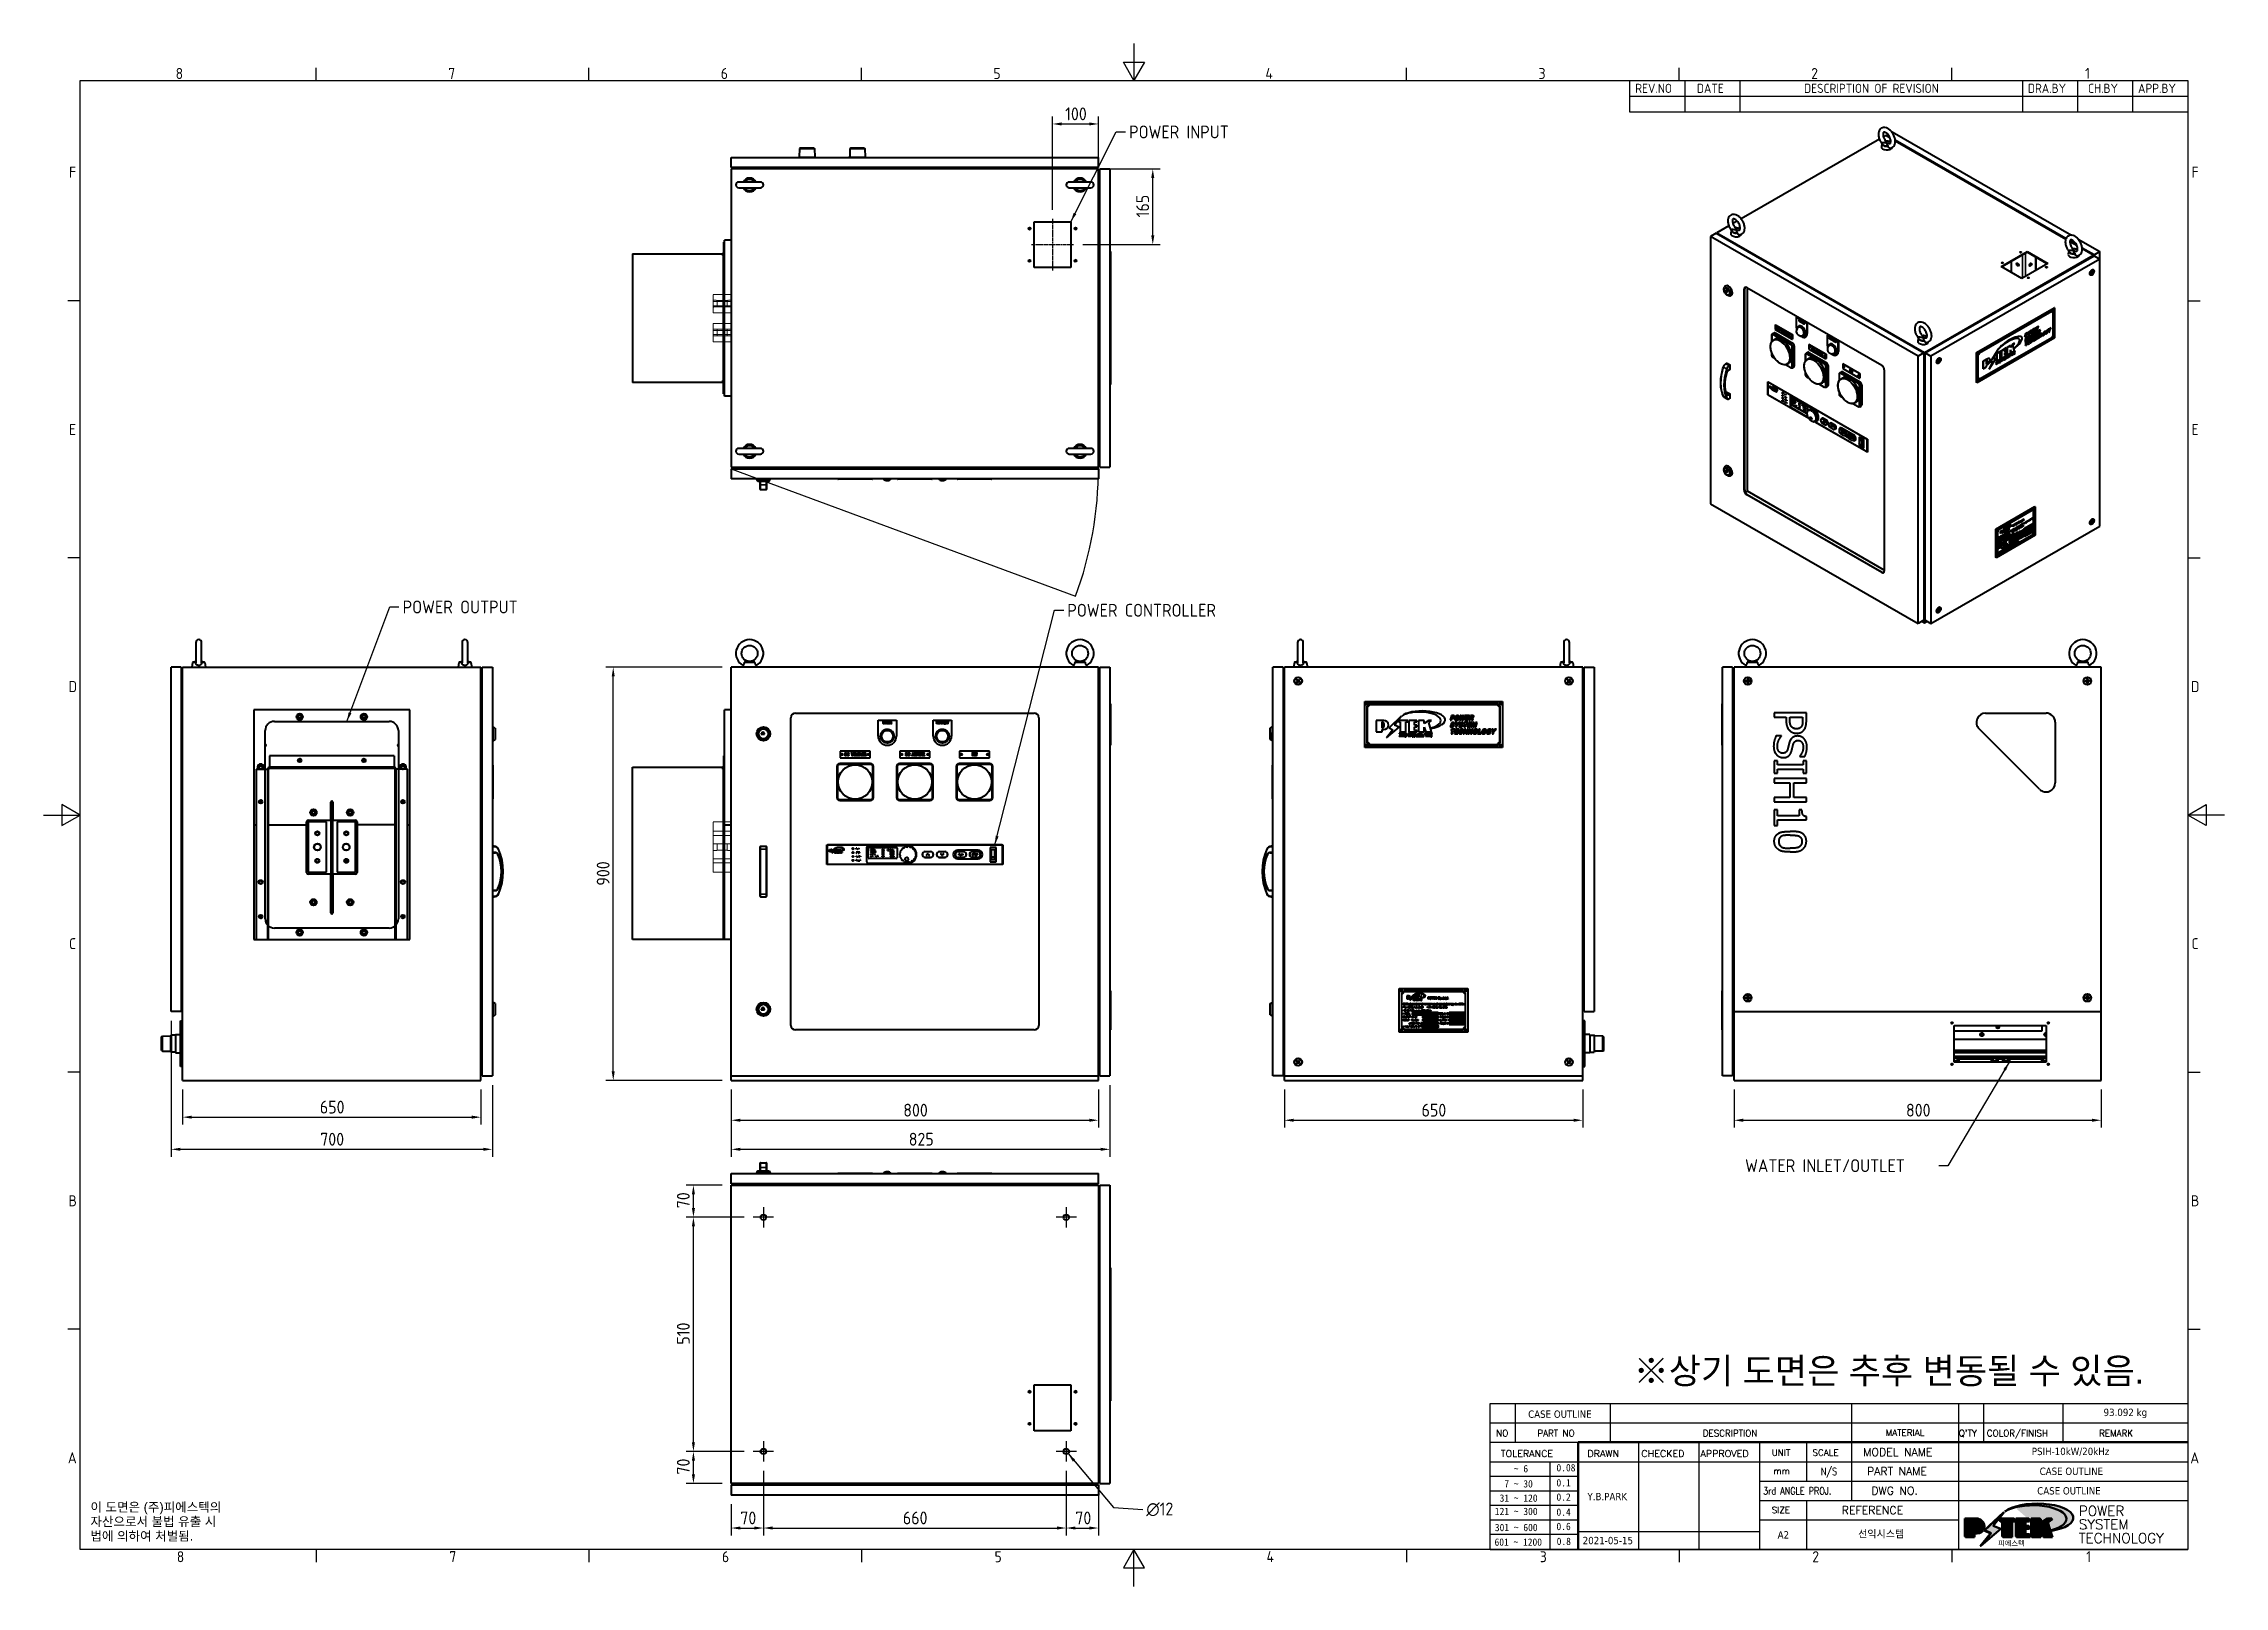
# Model space of a CAD drawing. Header units: inches. Extents: x 6934 to 18973, y 4254 to 7629.
# Drawn here: x 6934 to 11686, y 4269 to 7629 of the extents above; entities that cross this region are included whole.
import ezdxf
from ezdxf.enums import TextEntityAlignment as Align

# ---------------------------------------------------------------- set-up
doc = ezdxf.new("R2010")
doc.units = ezdxf.units.IN
doc.header["$MEASUREMENT"] = 0
doc.linetypes.add('POWER SUPPLY CASE OUTLINE$0$CHAIN', pattern=[0.7087, 0.4724, -0.0591, 0.1181, -0.0591])
doc.linetypes.add('POWER SUPPLY CASE OUTLINE$0$DASHED', pattern=[0.2067, 0.1654, -0.0413])
for name, color, linetype, lineweight in [('POWER SUPPLY CASE OUTLINE$0$가려진 것(ISO)', 2, 'POWER SUPPLY CASE OUTLINE$0$DASHED', 18), ('POWER SUPPLY CASE OUTLINE$0$경계(ISO)', 7, 'Continuous', 25), ('POWER SUPPLY CASE OUTLINE$0$해치(ISO)', 7, 'Continuous', 18)]:
    doc.layers.add(name, color=color, linetype=linetype, lineweight=lineweight)
for name, color, linetype, lineweight, true_color in [('POWER SUPPLY CASE OUTLINE$0$가시적인 것(ISO)', 3, 'Continuous', 40, 0x00ff00), ('POWER SUPPLY CASE OUTLINE$0$가시적인 좁은 것(ISO)', 3, 'Continuous', 35, 0x00ff00), ('POWER SUPPLY CASE OUTLINE$0$기호(ISO)', 5, 'Continuous', 25, 0x0000ff), ('POWER SUPPLY CASE OUTLINE$0$스케치 형상(ISO)', 3, 'Continuous', 25, 0x00ff00), ('POWER SUPPLY CASE OUTLINE$0$제목(ISO)', 5, 'Continuous', 50, 0x0000ff), ('POWER SUPPLY CASE OUTLINE$0$중심 표식(ISO)', 1, 'Continuous', 25, 0xff0000), ('POWER SUPPLY CASE OUTLINE$0$중심선(ISO)', 1, 'Continuous', 25, 0xff0000), ('POWER SUPPLY CASE OUTLINE$0$치수(ISO)', 2, 'Continuous', 25, 0xffff00)]:
    doc.layers.add(name, color=color, linetype=linetype, lineweight=lineweight, true_color=true_color)
doc.styles.add('POWER SUPPLY CASE OUTLINE$0$HAN_291', font='')
doc.styles.add('POWER SUPPLY CASE OUTLINE$0$HAN_370', font='', dxfattribs={"width": 2})
doc.styles.add('POWER SUPPLY CASE OUTLINE$0$ISO ProportionalPSTEK', font='isocp.shx')
doc.styles.add('POWER SUPPLY CASE OUTLINE$0$RC_284', font='ROMANC.shx')
doc.styles.add('POWER SUPPLY CASE OUTLINE$0$RC_287', font='ROMANC.shx')
doc.styles.add('POWER SUPPLY CASE OUTLINE$0$RC_292', font='ROMANC.shx')
doc.styles.add('POWER SUPPLY CASE OUTLINE$0$ROMANT_294', font='romant.shx')
doc.styles.add('POWER SUPPLY CASE OUTLINE$0$문자 텍스트_PSTEK_POSCO', font='isocp.shx')
doc.styles.add('POWER SUPPLY CASE OUTLINE$0$치수 텍스트_PSTEK_POSCO', font='isocp.shx')
doc.styles.add('POWER SUPPLY CASE OUTLINE$0$텍스트 스타일198', font='tahoma.ttf')
doc.styles.add('POWER SUPPLY CASE OUTLINE$0$텍스트 스타일333', font='ROMANC.shx', dxfattribs={"width": 0.8})
doc.styles.get('POWER SUPPLY CASE OUTLINE$0$HAN_291').set_extended_font_data('GulimChe')
doc.styles.get('POWER SUPPLY CASE OUTLINE$0$HAN_370').set_extended_font_data('GulimChe')
doc.dimstyles.new('POWER SUPPLY CASE OUTLINE$0$치수_PSTEK_POSCO', dxfattribs={"dimscale": 8, "dimtxt": 3.5, "dimasz": 2.5, "dimexe": 2, "dimexo": 2.5, "dimgap": 1, "dimtad": 1, "dimrnd": 1e-08, "dimdsep": 46, "dimtxsty": 'POWER SUPPLY CASE OUTLINE$0$치수 텍스트_PSTEK_POSCO', "dimcen": 0.09, "dimdle": 10, "dimclrd": 7, "dimclre": 7, "dimclrt": 2, "dimadec": 1, "dimazin": 2, "dimtfac": 1, "dimtmove": 0, "dimatfit": 3, "dimfxl": 0, "dimtolj": 1, "dimlwd": -1, "dimlwe": -1, "dimarcsym": 0})
doc.dimstyles.new('POWER SUPPLY CASE OUTLINE$0$치수_PSTEK_POSCO$7', dxfattribs={"dimscale": 8, "dimtxt": 3.5, "dimasz": 2.5, "dimexe": 2, "dimexo": 2.5, "dimgap": 1, "dimtad": 1, "dimrnd": 1e-08, "dimdsep": 46, "dimtxsty": 'POWER SUPPLY CASE OUTLINE$0$치수 텍스트_PSTEK_POSCO', "dimcen": 0.09, "dimdle": 10, "dimclrd": 7, "dimclre": 7, "dimclrt": 2, "dimadec": 1, "dimazin": 2, "dimtfac": 1, "dimtmove": 0, "dimatfit": 3, "dimfxl": 0, "dimtolj": 1, "dimlwd": -1, "dimlwe": -1, "dimarcsym": 0})

msp = doc.modelspace()

# ---------------------------------------------------------------- texts
at = {"layer": 'POWER SUPPLY CASE OUTLINE$0$기호(ISO)', "color": 2, "attachment_point": 4, "style": 'POWER SUPPLY CASE OUTLINE$0$치수 텍스트_PSTEK_POSCO'}
for s, insert, char_height, width in [('{\\fISOCP|b0|i0;\\H28.0000;POWER INPUT}', (9299.711, 7436.493), 28, 252.06675), ('{\\fISOCP|b0|i0;\\H28.0000;POWER OUTPUT}', (7716.762, 6401.883), 28, 292.54826), ('{\\fISOCP|b0|i0;\\H28.0000;POWER CONTROLLER}', (9165.14, 6394.768), 28, 379.7187), ('{\\fISOCP|b0|i0;\\H28.0000;WATER INLET/OUTLET}', (10641.961, 5185.069), 28, 413.92609), ('{\\fGulim|b0|i0|c129|p50;※상기 도면은 추후 변동될 수 있음.}', (10399.288, 4735.218), 56, 2388.48732)]:
    msp.add_mtext(s, dxfattribs=dict(at, insert=insert, char_height=char_height, width=width))
at = {"layer": 'POWER SUPPLY CASE OUTLINE$0$기호(ISO)', "color": 2, "attachment_point": 4}
for s, insert, char_height, width, line_spacing_factor, style in [('{\\fArial|b0|i0;\\H20.0000;이 도면은 (주)피에스텍의\\P자산으로서 불법 유출 시 \\P법에 의하여 처벌됨.}', (7036.404, 4408.979), 20, 314.44883, 0.944221, 'POWER SUPPLY CASE OUTLINE$0$문자 텍스트_PSTEK_POSCO'), ('{\\fisocp|b0|i0;\\H28.0000;\\fAIGDT|b0|i0;\\H28.0000;n\\fisocp|b0|i0;\\H28.0000;12 }', (9337.256, 4436.559), 28, 81.9827, 0.6125, 'POWER SUPPLY CASE OUTLINE$0$치수 텍스트_PSTEK_POSCO')]:
    msp.add_mtext(s, dxfattribs=dict(at, insert=insert, char_height=char_height, width=width, line_spacing_factor=line_spacing_factor, style=style))

# ---------------------------------------------------------------- blocks, each defined once
blk = doc.blocks.new('POWER SUPPLY CASE OUTLINE$0$경계 Default Border')
at = {"layer": 'POWER SUPPLY CASE OUTLINE$0$경계(ISO)'}
for p, q in [((74.25, 410), (74.25, 413.4)), ((148.5, 410), (148.5, 413.4)), ((222.75, 410), (222.75, 413.4)), ((371.25, 410), (371.25, 413.4)), ((445.5, 410), (445.5, 413.4)), ((519.75, 410), (519.75, 413.4)), ((10, 350), (6.6, 350)), ((584, 350), (587.4, 350)), ((10, 280), (6.6, 280)), ((584, 280), (587.4, 280)), ((10, 140), (6.6, 140)), ((584, 140), (587.4, 140)), ((10, 70), (6.6, 70)), ((584, 70), (587.4, 70)), ((74.25, 10), (74.25, 6.6)), ((148.5, 10), (148.5, 6.6)), ((222.75, 10), (222.75, 6.6)), ((371.25, 10), (371.25, 6.6)), ((445.5, 10), (445.5, 6.6)), ((519.75, 10), (519.75, 6.6))]:
    blk.add_line(p, q, dxfattribs=at)
at = {"layer": 'POWER SUPPLY CASE OUTLINE$0$경계(ISO)', "flags": 128}
for points in [[(297, 420), (297, 410), (294.11, 415), (299.89, 415), (297, 410)], [(10, 10), (10, 410), (584, 410), (584, 10), (10, 10)], [(0, 210), (10, 210), (5, 212.89), (5, 207.11), (10, 210)], [(594, 210), (584, 210), (589, 212.89), (589, 207.11), (584, 210)], [(297, 0), (297, 10), (294.11, 5), (299.89, 5), (297, 10)]]:
    blk.add_lwpolyline(points, dxfattribs=at)
at = {"layer": 'POWER SUPPLY CASE OUTLINE$0$경계(ISO)', "color": 2, "true_color": 0xffff00, "char_height": 3, "attachment_point": 7, "style": 'POWER SUPPLY CASE OUTLINE$0$문자 텍스트_PSTEK_POSCO'}
for s, insert in [('8', (35.96, 410.37)), ('7', (110.21, 410.39)), ('6', (184.46, 410.37)), ('5', (258.71, 410.37)), ('4', (332.79, 410.4)), ('3', (407.21, 410.37)), ('2', (481.46, 410.37)), ('1', (556.04, 410.4)), ('F', (6.93, 383.5)), ('F', (585.04, 383.5)), ('E', (6.93, 313.47)), ('E', (585.04, 313.47)), ('D', (6.77, 243.47)), ('D', (584.88, 243.47)), ('C', (6.93, 173.47)), ('C', (585.04, 173.47)), ('B', (6.77, 103.47)), ('B', (584.88, 103.47)), ('A', (6.6, 33.49)), ('A', (584.71, 33.49)), ('8', (36.27, 6.57)), ('7', (110.52, 6.59)), ('6', (184.77, 6.57)), ('5', (259.02, 6.57)), ('4', (333.1, 6.6)), ('3', (407.54, 6.57)), ('2', (481.75, 6.57)), ('1', (556.36, 6.6))]:
    blk.add_mtext(s, dxfattribs=dict(at, insert=insert))
blk = doc.blocks.new('POWER SUPPLY CASE OUTLINE$0$제목 블록 PSTEK')
at = {"true_color": 0xff0000}
h = blk.add_hatch(color=1, dxfattribs=at)
edge = h.paths.add_edge_path(flags=0)
edge.add_line((314.22, 19.61), (314.22, 17))
edge.add_line((314.22, 17), (314.35, 17))
edge.add_arc((314.35, 17.65), 0.651, 270, 360)
edge.add_line((315, 17.65), (315, 18.96))
edge.add_arc((314.35, 18.96), 0.651, 0, 90)
edge.add_line((314.35, 19.61), (314.22, 19.61))
edge = h.paths.add_edge_path()
edge.add_arc((314.98, 18.29), 1.97, 270, 450)
edge.add_line((314.98, 20.26), (311.77, 20.26))
edge.add_line((311.77, 20.26), (311.77, 15.34))
edge.add_line((311.77, 15.34), (314.22, 15.34))
edge.add_line((314.22, 15.34), (314.22, 16.32))
edge.add_line((314.22, 16.32), (314.98, 16.32))
at = {"true_color": 0x848484}
h = blk.add_hatch(color=252, dxfattribs=at)
edge = h.paths.add_edge_path()
edge.add_arc((314.98, 18.29), 1.97, 270, 406.82787)
edge.add_arc((315.16, 18.14), 1.97, -90, 53.56098, ccw=False)
edge.add_line((315.16, 16.17), (314.4, 16.17))
edge.add_line((314.4, 16.17), (314.4, 15.19))
edge.add_line((314.4, 15.19), (311.94, 15.19))
edge.add_line((311.94, 15.19), (311.94, 15.34))
edge.add_line((311.94, 15.34), (314.22, 15.34))
edge.add_line((314.22, 15.34), (314.22, 16.32))
edge.add_line((314.22, 16.32), (314.98, 16.32))
h = blk.add_hatch(color=252, dxfattribs=at)
edge = h.paths.add_edge_path()
edge.add_line((314.4, 19.46), (314.53, 19.46))
edge.add_arc((314.53, 18.81), 0.651, 60.41893, 90, ccw=False)
edge.add_arc((314.35, 18.96), 0.651, 39.96992, 90)
edge.add_line((314.35, 19.61), (314.22, 19.61))
edge.add_line((314.22, 19.61), (314.22, 17))
edge.add_line((314.22, 17), (314.35, 17))
edge.add_arc((314.35, 17.65), 0.651, 270, 274.69308)
edge.add_line((314.4, 17), (314.4, 19.46))
for points in [[(317.22, 17.06), (322.03, 21.63), (322.28, 21.94), (317.05, 16.98), (318.75, 16.19), (316, 12.72), (316.34, 13), (318.92, 16.27)], [(321.98, 19.61), (321.4, 19.61), (321.4, 19.46), (321.98, 19.46)], [(324.66, 19.46), (325.42, 19.46), (325.42, 20.11), (325.24, 20.11), (325.24, 19.61), (324.48, 19.61), (324.48, 15.34), (322.16, 15.34), (322.16, 15.19), (324.66, 15.19)], [(328.29, 19.46), (329.41, 19.46), (329.41, 20.11), (329.23, 20.11), (329.23, 19.61), (328.11, 19.61), (328.11, 18.26), (328.29, 18.26)], [(328.29, 17.42), (329.41, 17.42), (329.41, 18.11), (329.23, 18.11), (329.23, 17.56), (328.11, 17.56), (328.11, 15.99), (328.29, 15.99)], [(332.51, 20.11), (332.33, 20.11), (332.33, 19), (332.51, 19.11)], [(335.62, 20.11), (335.25, 20.11), (334.25, 19.31), (335.49, 15.34), (333.2, 15.34), (333.25, 15.19), (335.66, 15.19), (334.43, 19.16)], [(329.54, 15.85), (329.36, 15.85), (329.36, 15.34), (325.83, 15.34), (325.83, 15.19), (329.54, 15.19)], [(332.51, 16.93), (332.33, 17.43), (332.33, 15.34), (330.04, 15.34), (330.04, 15.19), (332.51, 15.19)]]:
    blk.add_hatch(color=252, dxfattribs=at).paths.add_polyline_path(points)
at = {"true_color": 0x0000ff}
blk.add_hatch(color=5, dxfattribs=at).paths.add_polyline_path([(321.62, 17.42), (319.53, 18.25), (322.45, 22.02), (317.22, 17.06), (318.92, 16.27), (316.17, 12.8)])
at = {"true_color": 0xff0000}
for points in [[(324.48, 19.61), (325.24, 19.61), (325.24, 20.26), (321.23, 20.26), (321.23, 19.61), (321.98, 19.61), (321.98, 15.34), (324.48, 15.34)], [(329.23, 20.26), (325.66, 20.26), (325.66, 15.34), (329.36, 15.34), (329.36, 15.99), (328.11, 15.99), (328.11, 17.56), (329.23, 17.56), (329.23, 18.26), (328.11, 18.26), (328.11, 19.61), (329.23, 19.61)], [(332.33, 20.26), (329.86, 20.26), (329.86, 15.34), (332.33, 15.34), (332.33, 17.43), (333.07, 15.34), (335.49, 15.34), (334.25, 19.31), (335.44, 20.26), (334.31, 20.26), (332.33, 19)]]:
    blk.add_hatch(color=1, dxfattribs=at).paths.add_polyline_path(points)
at = {"layer": 'POWER SUPPLY CASE OUTLINE$0$해치(ISO)', "true_color": 0x27d1fc}
h = blk.add_hatch(color=140, dxfattribs=at)
edge = h.paths.add_edge_path()
edge.add_ellipse((330.37, 20.16), major_axis=(9.1, 0), ratio=0.40699, start_angle=301.30985, end_angle=507.74369)
edge.add_ellipse((331.53, 20.46), major_axis=(-9.82, 0), ratio=0.39426, start_angle=111.51207, end_angle=334.47025, ccw=False)
edge.add_line((335.14, 16.86), (335.1, 16.99))
at = {"color": 180, "true_color": 0x3f00ff}
for p, q in [((182.48, 11.79), (182.48, 51.57)), ((182.48, 51.57), (372.48, 51.57)), ((189.27, 51.57), (189.27, 41.01)), ((215.22, 41.01), (215.22, 51.57)), ((280.88, 51.57), (280.88, 41.01)), ((310.09, 51.57), (310.09, 41.01)), ((316.9, 51.57), (316.9, 41.01)), ((338.46, 51.57), (338.46, 41.01)), ((372.48, 51.57), (372.48, 11.79)), ((182.48, 46.29), (372.48, 46.29)), ((182.48, 41.01), (206.45, 41.01)), ((182.48, 35.73), (206.45, 35.73)), ((198.86, 12.03), (198.86, 35.73)), ((206.45, 35.73), (372.48, 35.73)), ((222.94, 11.79), (222.94, 41.01)), ((239.43, 11.79), (239.43, 41.01)), ((255.92, 11.79), (255.92, 41.01)), ((268.69, 41.01), (268.69, 30.45)), ((280.88, 41.01), (280.88, 25.17)), ((310.09, 41.01), (310.09, 11.79)), ((182.48, 31.78), (206.45, 31.78)), ((255.92, 30.45), (372.48, 30.45)), ((182.48, 27.83), (206.45, 27.83)), ((182.48, 23.88), (206.45, 23.88)), ((255.92, 25.17), (372.48, 25.17)), ((268.69, 25.17), (268.69, 11.79)), ((182.48, 19.93), (206.45, 19.93)), ((255.92, 19.89), (310.09, 19.89)), ((182.48, 15.98), (206.45, 15.98)), ((206.45, 16.74), (255.92, 16.74)), ((182.48, 11.79), (372.48, 11.79))]:
    blk.add_line(p, q, dxfattribs=at)
at = {"color": 7, "lineweight": 50}
for p, q in [((206.45, 11.79), (206.45, 41.01)), ((206.45, 41.01), (372.48, 41.01))]:
    blk.add_line(p, q, dxfattribs=at)
at = {"color": 7}
for p, q in [((314.98, 20.26), (311.77, 20.26)), ((311.77, 20.26), (311.77, 15.34)), ((314.98, 20.26), (311.77, 20.26)), ((311.77, 20.26), (311.77, 15.34)), ((314.22, 17), (314.22, 19.61)), ((314.22, 19.61), (314.35, 19.61)), ((314.35, 19.61), (314.22, 19.61)), ((314.22, 19.61), (314.22, 17)), ((314.22, 17), (314.22, 19.61)), ((314.22, 19.61), (314.35, 19.61)), ((314.4, 19.46), (314.53, 19.46)), ((314.4, 17), (314.4, 19.46)), ((315, 18.96), (315, 17.65)), ((315, 18.96), (315, 17.65)), ((322.28, 21.94), (317.05, 16.98)), ((322.45, 22.02), (317.22, 17.06)), ((317.22, 17.06), (322.03, 21.63)), ((319.53, 18.25), (322.45, 22.02)), ((321.62, 17.42), (319.53, 18.25)), ((325.24, 20.26), (321.23, 20.26)), ((321.23, 20.26), (321.23, 19.61)), ((325.24, 20.26), (321.23, 20.26)), ((321.23, 20.26), (321.23, 19.61)), ((321.23, 19.61), (321.98, 19.61)), ((321.23, 19.61), (321.98, 19.61)), ((321.4, 19.61), (321.4, 19.46)), ((321.98, 19.61), (321.4, 19.61)), ((321.4, 19.46), (321.98, 19.46)), ((321.98, 19.61), (321.98, 15.34)), ((321.98, 19.46), (321.98, 19.61)), ((321.98, 19.61), (321.98, 15.34)), ((322.03, 21.63), (322.28, 21.94)), ((324.48, 19.61), (325.24, 19.61)), ((324.48, 15.34), (324.48, 19.61)), ((325.24, 19.61), (324.48, 19.61)), ((324.48, 19.61), (324.48, 15.34)), ((324.48, 19.61), (325.24, 19.61)), ((324.48, 15.34), (324.48, 19.61)), ((324.66, 19.46), (325.42, 19.46)), ((324.66, 15.19), (324.66, 19.46)), ((325.24, 19.61), (325.24, 20.26)), ((325.24, 19.61), (325.24, 20.26)), ((325.42, 20.11), (325.24, 20.11)), ((325.24, 20.11), (325.24, 19.61)), ((325.42, 19.46), (325.42, 20.11)), ((329.23, 20.26), (325.66, 20.26)), ((325.66, 20.26), (325.66, 15.34)), ((325.66, 20.26), (325.66, 15.34)), ((329.23, 20.26), (325.66, 20.26)), ((328.11, 18.26), (328.11, 19.61)), ((328.11, 19.61), (329.23, 19.61)), ((329.23, 19.61), (328.11, 19.61)), ((328.11, 19.61), (328.11, 18.26)), ((328.11, 18.26), (328.11, 19.61)), ((328.11, 19.61), (329.23, 19.61)), ((329.23, 18.26), (328.11, 18.26)), ((328.11, 18.26), (328.29, 18.26)), ((329.23, 18.26), (328.11, 18.26)), ((328.29, 18.26), (328.29, 19.46)), ((328.29, 19.46), (329.41, 19.46)), ((329.23, 19.61), (329.23, 20.26)), ((329.23, 19.61), (329.23, 20.26)), ((329.41, 20.11), (329.23, 20.11)), ((329.23, 20.11), (329.23, 19.61)), ((329.23, 17.56), (329.23, 18.26)), ((329.23, 17.56), (329.23, 18.26)), ((329.41, 18.11), (329.23, 18.11)), ((329.23, 18.11), (329.23, 17.56)), ((329.41, 19.46), (329.41, 20.11)), ((329.41, 17.42), (329.41, 18.11)), ((332.33, 20.26), (329.86, 20.26)), ((329.86, 20.26), (329.86, 15.34)), ((329.86, 20.26), (329.86, 15.34)), ((332.33, 20.26), (329.86, 20.26)), ((334.31, 20.26), (332.33, 19)), ((332.33, 19), (332.33, 20.26)), ((334.31, 20.26), (332.33, 19)), ((332.33, 19), (332.33, 20.26)), ((332.51, 20.11), (332.33, 20.11)), ((332.33, 20.11), (332.33, 19)), ((332.33, 19), (332.51, 19.11)), ((332.51, 19.11), (332.51, 20.11)), ((334.25, 19.31), (335.44, 20.26)), ((334.25, 19.31), (335.44, 20.26)), ((335.25, 20.11), (334.25, 19.31)), ((335.49, 15.34), (334.25, 19.31)), ((334.25, 19.31), (335.49, 15.34)), ((335.49, 15.34), (334.25, 19.31)), ((335.44, 20.26), (334.31, 20.26)), ((335.44, 20.26), (334.31, 20.26)), ((334.43, 19.16), (335.62, 20.11)), ((335.66, 15.19), (334.43, 19.16)), ((335.62, 20.11), (335.25, 20.11)), ((311.77, 15.34), (314.22, 15.34)), ((311.77, 15.34), (314.22, 15.34)), ((314.22, 15.34), (311.94, 15.34)), ((311.94, 15.34), (311.94, 15.19)), ((311.94, 15.19), (314.4, 15.19)), ((314.35, 17), (314.22, 17)), ((314.22, 17), (314.35, 17)), ((314.35, 17), (314.22, 17)), ((314.22, 16.32), (314.98, 16.32)), ((314.22, 15.34), (314.22, 16.32)), ((314.98, 16.32), (314.22, 16.32)), ((314.22, 16.32), (314.22, 15.34)), ((314.22, 16.32), (314.98, 16.32)), ((314.22, 15.34), (314.22, 16.32)), ((314.4, 16.17), (315.16, 16.17)), ((314.4, 15.19), (314.4, 16.17)), ((318.75, 16.19), (316, 12.72)), ((316, 12.72), (316.34, 13)), ((316.17, 12.8), (321.62, 17.42)), ((318.92, 16.27), (316.17, 12.8)), ((316.34, 13), (318.92, 16.27)), ((317.05, 16.98), (318.75, 16.19)), ((318.92, 16.27), (317.22, 17.06)), ((317.22, 17.06), (318.92, 16.27)), ((321.98, 15.34), (324.48, 15.34)), ((321.98, 15.34), (324.48, 15.34)), ((324.48, 15.34), (322.16, 15.34)), ((322.16, 15.34), (322.16, 15.19)), ((322.16, 15.19), (324.66, 15.19)), ((325.66, 15.34), (329.36, 15.34)), ((325.66, 15.34), (329.36, 15.34)), ((329.36, 15.34), (325.83, 15.34)), ((325.83, 15.34), (325.83, 15.19)), ((325.83, 15.19), (329.54, 15.19)), ((328.11, 17.56), (329.23, 17.56)), ((328.11, 15.99), (328.11, 17.56)), ((329.23, 17.56), (328.11, 17.56)), ((328.11, 17.56), (328.11, 15.99)), ((328.11, 17.56), (329.23, 17.56)), ((328.11, 15.99), (328.11, 17.56)), ((329.36, 15.99), (328.11, 15.99)), ((328.11, 15.99), (328.29, 15.99)), ((329.36, 15.99), (328.11, 15.99)), ((328.29, 15.99), (328.29, 17.42)), ((328.29, 17.42), (329.41, 17.42)), ((329.36, 15.34), (329.36, 15.99)), ((329.36, 15.34), (329.36, 15.99)), ((329.54, 15.85), (329.36, 15.85)), ((329.36, 15.85), (329.36, 15.34)), ((329.54, 15.19), (329.54, 15.85)), ((329.86, 15.34), (332.33, 15.34)), ((329.86, 15.34), (332.33, 15.34)), ((332.33, 15.34), (330.04, 15.34)), ((330.04, 15.34), (330.04, 15.19)), ((330.04, 15.19), (332.51, 15.19)), ((332.33, 17.43), (333.07, 15.34)), ((332.33, 15.34), (332.33, 17.43)), ((332.51, 16.93), (332.33, 17.43)), ((332.33, 17.43), (332.33, 15.34)), ((332.33, 17.43), (333.07, 15.34)), ((332.33, 15.34), (332.33, 17.43)), ((332.51, 15.19), (332.51, 16.93)), ((333.07, 15.34), (335.49, 15.34)), ((333.07, 15.34), (335.49, 15.34)), ((335.49, 15.34), (333.2, 15.34)), ((333.2, 15.34), (333.25, 15.19)), ((333.25, 15.19), (335.66, 15.19)), ((345.04, 17.5), (344.99, 17.69))]:
    blk.add_line(p, q, dxfattribs=at)
at = {"color": 1, "true_color": 0xff0000}
for p, q in [((314.98, 20.26), (311.77, 20.26)), ((311.77, 20.26), (311.77, 15.34)), ((314.22, 17), (314.22, 19.61)), ((314.22, 19.61), (314.35, 19.61)), ((315, 18.96), (315, 17.65)), ((325.24, 20.26), (321.23, 20.26)), ((321.23, 20.26), (321.23, 19.61)), ((321.23, 19.61), (321.98, 19.61)), ((321.98, 19.61), (321.98, 15.34)), ((324.48, 19.61), (325.24, 19.61)), ((324.48, 15.34), (324.48, 19.61)), ((325.24, 19.61), (325.24, 20.26)), ((329.23, 20.26), (325.66, 20.26)), ((325.66, 20.26), (325.66, 15.34)), ((328.11, 18.26), (328.11, 19.61)), ((328.11, 19.61), (329.23, 19.61)), ((329.23, 18.26), (328.11, 18.26)), ((329.23, 19.61), (329.23, 20.26)), ((329.23, 17.56), (329.23, 18.26)), ((332.33, 20.26), (329.86, 20.26)), ((329.86, 20.26), (329.86, 15.34)), ((334.31, 20.26), (332.33, 19)), ((332.33, 19), (332.33, 20.26)), ((334.25, 19.31), (335.44, 20.26)), ((335.49, 15.34), (334.25, 19.31)), ((335.44, 20.26), (334.31, 20.26)), ((311.77, 15.34), (314.22, 15.34)), ((314.35, 17), (314.22, 17)), ((314.22, 16.32), (314.98, 16.32)), ((314.22, 15.34), (314.22, 16.32)), ((321.98, 15.34), (324.48, 15.34)), ((325.66, 15.34), (329.36, 15.34)), ((328.11, 17.56), (329.23, 17.56)), ((328.11, 15.99), (328.11, 17.56)), ((329.36, 15.99), (328.11, 15.99)), ((329.36, 15.34), (329.36, 15.99)), ((329.86, 15.34), (332.33, 15.34)), ((332.33, 17.43), (333.07, 15.34)), ((332.33, 15.34), (332.33, 17.43)), ((333.07, 15.34), (335.49, 15.34))]:
    blk.add_line(p, q, dxfattribs=at)
at = {"color": 5, "true_color": 0x0000ff}
for p, q in [((322.45, 22.02), (317.22, 17.06)), ((319.53, 18.25), (322.45, 22.02)), ((321.62, 17.42), (319.53, 18.25)), ((316.17, 12.8), (321.62, 17.42)), ((318.92, 16.27), (316.17, 12.8)), ((317.22, 17.06), (318.92, 16.27))]:
    blk.add_line(p, q, dxfattribs=at)
at = {"color": 7}
for centre, radius, start, end in [((314.35, 18.96), 0.651, 0, 90), ((314.35, 18.96), 0.651, 39.96992, 90), ((314.35, 18.96), 0.651, 0, 90), ((314.53, 18.81), 0.651, 60.41893, 90), ((314.98, 18.29), 1.97, 270, 90), ((314.98, 18.29), 1.97, 270, 90), ((314.98, 18.29), 1.97, 270, 46.82787), ((315.16, 18.14), 1.97, 270, 53.56098), ((314.35, 17.65), 0.651, 270, 0), ((314.35, 17.65), 0.651, 270, 0), ((314.35, 17.65), 0.651, 270, 274.69308)]:
    blk.add_arc(centre, radius, start, end, dxfattribs=at)
at = {"color": 1, "true_color": 0xff0000}
for centre, radius, start, end in [((314.35, 18.96), 0.651, 0, 90), ((314.98, 18.29), 1.97, 270, 90), ((314.35, 17.65), 0.651, 270, 0)]:
    blk.add_arc(centre, radius, start, end, dxfattribs=at)
at = {"layer": 'POWER SUPPLY CASE OUTLINE$0$제목(ISO)', "lineweight": 18}
blk.add_line((182.48, 35.73), (182.48, 11.79), dxfattribs=at)
at = {"layer": 'POWER SUPPLY CASE OUTLINE$0$제목(ISO)'}
for p, q in [((314.98, 20.26), (311.77, 20.26)), ((311.77, 20.26), (311.77, 15.34)), ((314.22, 17), (314.22, 19.61)), ((314.22, 19.61), (314.35, 19.61)), ((314.35, 19.61), (314.22, 19.61)), ((314.22, 19.61), (314.22, 17)), ((314.4, 19.46), (314.53, 19.46)), ((314.4, 17), (314.4, 19.46)), ((315, 18.96), (315, 17.65)), ((322.28, 21.94), (317.05, 16.98)), ((322.45, 22.02), (317.22, 17.06)), ((317.22, 17.06), (322.03, 21.63)), ((319.53, 18.25), (322.45, 22.02)), ((321.62, 17.42), (319.53, 18.25)), ((325.24, 20.26), (321.23, 20.26)), ((321.23, 20.26), (321.23, 19.61)), ((321.23, 19.61), (321.98, 19.61)), ((321.98, 19.61), (321.4, 19.61)), ((321.4, 19.61), (321.4, 19.46)), ((321.4, 19.46), (321.98, 19.46)), ((321.98, 19.61), (321.98, 15.34)), ((321.98, 19.46), (321.98, 19.61)), ((322.03, 21.63), (322.28, 21.94)), ((324.48, 19.61), (325.24, 19.61)), ((324.48, 15.34), (324.48, 19.61)), ((325.24, 19.61), (324.48, 19.61)), ((324.48, 19.61), (324.48, 15.34)), ((324.66, 19.46), (325.42, 19.46)), ((324.66, 15.19), (324.66, 19.46)), ((325.24, 19.61), (325.24, 20.26)), ((325.42, 20.11), (325.24, 20.11)), ((325.24, 20.11), (325.24, 19.61)), ((325.42, 19.46), (325.42, 20.11)), ((329.23, 20.26), (325.66, 20.26)), ((325.66, 20.26), (325.66, 15.34)), ((328.11, 18.26), (328.11, 19.61)), ((328.11, 19.61), (329.23, 19.61)), ((329.23, 19.61), (328.11, 19.61)), ((328.11, 19.61), (328.11, 18.26)), ((329.23, 18.26), (328.11, 18.26)), ((328.11, 18.26), (328.29, 18.26)), ((328.29, 19.46), (329.41, 19.46)), ((328.29, 18.26), (328.29, 19.46)), ((329.23, 19.61), (329.23, 20.26)), ((329.41, 20.11), (329.23, 20.11)), ((329.23, 20.11), (329.23, 19.61)), ((329.23, 17.56), (329.23, 18.26)), ((329.41, 18.11), (329.23, 18.11)), ((329.23, 18.11), (329.23, 17.56)), ((329.41, 19.46), (329.41, 20.11)), ((329.41, 17.42), (329.41, 18.11)), ((332.33, 20.26), (329.86, 20.26)), ((329.86, 20.26), (329.86, 15.34)), ((334.31, 20.26), (332.33, 19)), ((332.33, 19), (332.33, 20.26)), ((332.51, 20.11), (332.33, 20.11)), ((332.33, 20.11), (332.33, 19)), ((332.33, 19), (332.51, 19.11)), ((332.51, 19.11), (332.51, 20.11)), ((334.25, 19.31), (335.44, 20.26)), ((335.25, 20.11), (334.25, 19.31)), ((335.49, 15.34), (334.25, 19.31)), ((334.25, 19.31), (335.49, 15.34)), ((335.44, 20.26), (334.31, 20.26)), ((334.43, 19.16), (335.62, 20.11)), ((335.66, 15.19), (334.43, 19.16)), ((335.62, 20.11), (335.25, 20.11)), ((311.77, 15.34), (314.22, 15.34)), ((314.22, 15.34), (311.94, 15.34)), ((311.94, 15.34), (311.94, 15.19)), ((311.94, 15.19), (314.4, 15.19)), ((314.35, 17), (314.22, 17)), ((314.22, 17), (314.35, 17)), ((314.22, 15.34), (314.22, 16.32)), ((314.22, 16.32), (314.98, 16.32)), ((314.98, 16.32), (314.22, 16.32)), ((314.22, 16.32), (314.22, 15.34)), ((314.4, 15.19), (314.4, 16.17)), ((314.4, 16.17), (315.16, 16.17)), ((318.75, 16.19), (316, 12.72)), ((316, 12.72), (316.34, 13)), ((316.17, 12.8), (321.62, 17.42)), ((318.92, 16.27), (316.17, 12.8)), ((316.34, 13), (318.92, 16.27)), ((317.05, 16.98), (318.75, 16.19)), ((317.22, 17.06), (318.92, 16.27)), ((318.92, 16.27), (317.22, 17.06)), ((321.98, 15.34), (324.48, 15.34)), ((324.48, 15.34), (322.16, 15.34)), ((322.16, 15.34), (322.16, 15.19)), ((322.16, 15.19), (324.66, 15.19)), ((325.66, 15.34), (329.36, 15.34)), ((329.36, 15.34), (325.83, 15.34)), ((325.83, 15.34), (325.83, 15.19)), ((325.83, 15.19), (329.54, 15.19)), ((328.11, 15.99), (328.11, 17.56)), ((328.11, 17.56), (329.23, 17.56)), ((329.23, 17.56), (328.11, 17.56)), ((328.11, 17.56), (328.11, 15.99)), ((329.36, 15.99), (328.11, 15.99)), ((328.11, 15.99), (328.29, 15.99)), ((328.29, 17.42), (329.41, 17.42)), ((328.29, 15.99), (328.29, 17.42)), ((329.36, 15.34), (329.36, 15.99)), ((329.54, 15.85), (329.36, 15.85)), ((329.36, 15.85), (329.36, 15.34)), ((329.54, 15.19), (329.54, 15.85)), ((329.86, 15.34), (332.33, 15.34)), ((332.33, 15.34), (330.04, 15.34)), ((330.04, 15.34), (330.04, 15.19)), ((330.04, 15.19), (332.51, 15.19)), ((332.33, 15.34), (332.33, 17.43)), ((332.33, 17.43), (333.07, 15.34)), ((332.51, 16.93), (332.33, 17.43)), ((332.33, 17.43), (332.33, 15.34)), ((332.51, 15.19), (332.51, 16.93)), ((333.07, 15.34), (335.49, 15.34)), ((335.49, 15.34), (333.2, 15.34)), ((333.2, 15.34), (333.25, 15.19)), ((333.25, 15.19), (335.66, 15.19))]:
    blk.add_line(p, q, dxfattribs=at)
at = {"layer": 'POWER SUPPLY CASE OUTLINE$0$제목(ISO)', "color": 4, "true_color": 0x00ffff}
blk.add_line((335.14, 16.86), (335.1, 16.99), dxfattribs=at)
at = {"layer": 'POWER SUPPLY CASE OUTLINE$0$제목(ISO)'}
for centre, radius, start, end in [((314.35, 18.96), 0.651, 0, 90), ((314.35, 18.96), 0.651, 39.96992, 90), ((314.53, 18.81), 0.651, 60.41893, 90), ((314.98, 18.29), 1.97, 46.82787, 90), ((314.98, 18.29), 1.97, 270, 46.82787), ((314.98, 18.29), 1.97, 270, 46.82787), ((315.16, 18.14), 1.97, 270, 53.56098), ((314.35, 17.65), 0.651, 270, 0), ((314.35, 17.65), 0.651, 270, 274.69308)]:
    blk.add_arc(centre, radius, start, end, dxfattribs=at)
at = {"layer": 'POWER SUPPLY CASE OUTLINE$0$제목(ISO)', "color": 4, "true_color": 0x00ffff}
for centre, major_axis, ratio, start_param, end_param in [((331.53, 20.46), (9.82, 0), 0.39426, 5.087845, 8.9792), ((330.37, 20.16), (9.1, 0), 0.40699, 5.258849, 8.861799)]:
    blk.add_ellipse(centre, major_axis=major_axis, ratio=ratio, start_param=start_param, end_param=end_param, dxfattribs=at)
at = {"color": 2, "true_color": 0xffff00}
for s, height, style, p in [('NO', 1.742, 'POWER SUPPLY CASE OUTLINE$0$RC_284', (184.14, 42.62)), ('PART NO', 1.742, 'POWER SUPPLY CASE OUTLINE$0$RC_284', (195.34, 42.62)), ('DESCRIPTION', 1.7424, 'POWER SUPPLY CASE OUTLINE$0$RC_284', (240.4, 42.62)), ("Q'TY", 1.742, 'POWER SUPPLY CASE OUTLINE$0$RC_284', (310.14, 42.62)), ('COLOR/FINISH', 1.7424, 'POWER SUPPLY CASE OUTLINE$0$RC_284', (317.77, 42.62)), ('REMARK', 1.742, 'POWER SUPPLY CASE OUTLINE$0$RC_284', (348.35, 42.62)), (' TOLERANCE', 1.9, 'POWER SUPPLY CASE OUTLINE$0$RC_287', (184.09, 37.01)), ('DRAWN', 1.9, 'POWER SUPPLY CASE OUTLINE$0$RC_287', (208.98, 37.01)), ('CHECKED', 1.9, 'POWER SUPPLY CASE OUTLINE$0$RC_287', (223.69, 37.01)), ('APPROVED', 1.9, 'POWER SUPPLY CASE OUTLINE$0$RC_287', (239.78, 37.01)), ('UNIT', 1.742, 'POWER SUPPLY CASE OUTLINE$0$RC_284', (259.17, 37.34)), ('SCALE', 1.742, 'POWER SUPPLY CASE OUTLINE$0$RC_284', (270.29, 37.34)), ('MODEL NAME', 2.178, 'POWER SUPPLY CASE OUTLINE$0$RC_292', (284.1, 37.25)), ('  7 ~ 30', 2, 'POWER SUPPLY CASE OUTLINE$0$HAN_291', (183.77, 28.71)), ('    ~ 6', 2, 'POWER SUPPLY CASE OUTLINE$0$HAN_291', (183.77, 32.82)), ('0.08', 2, 'POWER SUPPLY CASE OUTLINE$0$HAN_291', (200.55, 33.1)), ('0.1', 2, 'POWER SUPPLY CASE OUTLINE$0$HAN_291', (200.55, 28.99)), ('mm', 1.742, 'POWER SUPPLY CASE OUTLINE$0$RC_284', (259.65, 32.35)), ('PART NAME', 2.178, 'POWER SUPPLY CASE OUTLINE$0$RC_292', (285.14, 32.03)), (' 31 ~ 120', 2, 'POWER SUPPLY CASE OUTLINE$0$HAN_291', (183.77, 24.83)), ('0.2', 2, 'POWER SUPPLY CASE OUTLINE$0$HAN_291', (200.55, 25.11)), (' DWG NO.', 2.178, 'POWER SUPPLY CASE OUTLINE$0$RC_292', (284.81, 26.75)), ('301 ~ 600', 2, 'POWER SUPPLY CASE OUTLINE$0$HAN_291', (183.77, 16.83)), ('121 ~ 300', 2, 'POWER SUPPLY CASE OUTLINE$0$HAN_291', (183.77, 21.21)), ('0.4', 2, 'POWER SUPPLY CASE OUTLINE$0$HAN_291', (200.55, 21)), ('0.6', 2, 'POWER SUPPLY CASE OUTLINE$0$HAN_291', (200.55, 17.12)), ('SIZE', 1.742, 'POWER SUPPLY CASE OUTLINE$0$RC_284', (259.17, 21.69)), ('REFERENCE', 2.178, 'POWER SUPPLY CASE OUTLINE$0$RC_292', (278.27, 21.43)), ('601 ~ 1200', 2, 'POWER SUPPLY CASE OUTLINE$0$HAN_291', (183.68, 12.85)), ('0.8', 2, 'POWER SUPPLY CASE OUTLINE$0$HAN_291', (200.61, 13.06))]:
    blk.add_text(s, height=height, dxfattribs=dict(at, style=style)).set_placement(p)
at = {"color": 2, "true_color": 0xffff00, "style": 'POWER SUPPLY CASE OUTLINE$0$RC_284'}
blk.add_text('MATERIAL', height=1.742, dxfattribs=at).set_placement((295.48, 43.65), align=Align.MIDDLE_CENTER)
at = {"color": 7, "style": 'POWER SUPPLY CASE OUTLINE$0$텍스트 스타일333', "width": 0.8}
blk.add_text('N/S', height=2, dxfattribs=at).set_placement((274.78, 33.09), align=Align.MIDDLE_CENTER)
at = {"color": 2, "true_color": 0xffff00, "style": 'POWER SUPPLY CASE OUTLINE$0$텍스트 스타일333', "width": 0.8}
blk.add_text('3rd ANGLE PROJ.', height=2, dxfattribs=at).set_placement((256.84, 26.76))
at = {"color": 7, "style": 'POWER SUPPLY CASE OUTLINE$0$ROMANT_294'}
for s, p in [('POWER', (342.83, 20.97)), ('SYSTEM', (342.83, 17.33)), ('TECHNOLOGY', (342.83, 13.57))]:
    blk.add_text(s, height=2.7, dxfattribs=at).set_placement(p)
at = {"color": 7, "insert": (320.85, 14.21), "char_height": 1.4, "attachment_point": 1, "line_spacing_factor": 0.332, "style": 'POWER SUPPLY CASE OUTLINE$0$HAN_370'}
blk.add_mtext('\\fHY견고딕|b0|i0;\\H1.4000;피에스텍', dxfattribs=at)
at = {"layer": 'POWER SUPPLY CASE OUTLINE$0$제목(ISO)', "color": 7, "style": 'POWER SUPPLY CASE OUTLINE$0$텍스트 스타일198'}
for tag, p in [('부품_번호_001', (192.83, 47.68)), ('질량\\P3;_001', (349.56, 48.16)), ('1._MODEL_NAME_001', (327.51, 37.54)), ('제목_001', (332.15, 32.12)), ('설계자_001', (208.99, 25.23)), ('부품_번호_001', (331.49, 26.81)), ('작성_날짜_001', (207.69, 13.27)), ('시트_크기_001', (260.79, 14.82)), ('프로젝트_001', (277.19, 14.84))]:
    blk.add_attdef(tag, p, '', height=2, dxfattribs=at)
for tag, p in [('설명', (247.96, 48.92)), ('재질', (295.48, 48.93)), ("3._Q'TY", (313.5, 48.93)), ('4._COLOR', (327.68, 48.93)), ('점검자', (231.18, 26.23)), ('엔지니어링_승인자', (247.67, 26.23)), ('점검_날짜', (231.18, 14.27)), ('엔지니어링_승인_날짜', (247.67, 14.27))]:
    blk.add_attdef(tag, text='', height=2, dxfattribs=at).set_placement(p, align=Align.MIDDLE_CENTER)
blk = doc.blocks.new('POWER SUPPLY CASE OUTLINE$0$리비전 내역')
at = {"layer": 'POWER SUPPLY CASE OUTLINE$0$기호(ISO)'}
for p, q in [((432, 410), (584, 410)), ((432, 410), (432, 405.72)), ((447, 410), (447, 405.72)), ((462, 410), (462, 405.72)), ((539, 410), (539, 405.72)), ((554, 410), (554, 405.72)), ((569, 410), (569, 405.72)), ((584, 410), (584, 405.72)), ((432, 405.72), (584, 405.72)), ((432, 405.72), (432, 401.44)), ((447, 405.72), (447, 401.44)), ((462, 405.72), (462, 401.44)), ((539, 405.72), (539, 401.44)), ((554, 405.72), (554, 401.44)), ((569, 405.72), (569, 401.44)), ((584, 405.72), (584, 401.44)), ((432, 401.44), (584, 401.44))]:
    blk.add_line(p, q, dxfattribs=at)
at = {"layer": 'POWER SUPPLY CASE OUTLINE$0$기호(ISO)', "color": 2, "true_color": 0xffff00, "char_height": 2.5, "attachment_point": 7, "style": 'POWER SUPPLY CASE OUTLINE$0$ISO ProportionalPSTEK'}
for s, insert in [('REV.NO', (433.53, 406.58)), ('DATE', (450.31, 406.58)), ('DESCRIPTION OF REVISION', (479.51, 406.58)), ('DRA.BY', (540.48, 406.58)), ('CH.BY', (556.86, 406.58)), ('APP.BY', (570.48, 406.58))]:
    blk.add_mtext(s, dxfattribs=dict(at, insert=insert))
blk = doc.blocks.new('*D82')
at = {"layer": 'POWER SUPPLY CASE OUTLINE$0$치수(ISO)', "color": 7, "transparency": 16777216}
for p, q in [((8432.8, 5350.7), (8432.8, 5268)), ((9232.8, 5350.7), (9232.8, 5268)), ((8452.8, 5284), (9212.8, 5284))]:
    blk.add_line(p, q, dxfattribs=at)
for points in [[(8452.8, 5287.4), (8452.8, 5280.7), (8432.8, 5284)], [(9212.8, 5287.4), (9212.8, 5280.7), (9232.8, 5284)]]:
    blk.add_solid(points, dxfattribs=at)
at = {"layer": 'POWER SUPPLY CASE OUTLINE$0$치수(ISO)', "color": 2, "transparency": 16777216, "insert": (8807.6, 5306), "char_height": 28, "attachment_point": 4, "style": 'POWER SUPPLY CASE OUTLINE$0$치수 텍스트_PSTEK_POSCO'}
blk.add_mtext('\\A1;800', dxfattribs=at)
blk = doc.blocks.new('*D83')
at = {"layer": 'POWER SUPPLY CASE OUTLINE$0$치수(ISO)', "color": 7, "transparency": 16777216}
for p, q in [((7237.3, 5350.7), (7237.3, 5274.7)), ((7887.3, 5350.7), (7887.3, 5274.7)), ((7257.3, 5290.7), (7867.3, 5290.7))]:
    blk.add_line(p, q, dxfattribs=at)
for points in [[(7257.3, 5294.1), (7257.3, 5287.4), (7237.3, 5290.7)], [(7867.3, 5294.1), (7867.3, 5287.4), (7887.3, 5290.7)]]:
    blk.add_solid(points, dxfattribs=at)
at = {"layer": 'POWER SUPPLY CASE OUTLINE$0$치수(ISO)', "color": 2, "transparency": 16777216, "insert": (7536.3, 5312.7), "char_height": 28, "attachment_point": 4, "style": 'POWER SUPPLY CASE OUTLINE$0$치수 텍스트_PSTEK_POSCO'}
blk.add_mtext('\\A1;650', dxfattribs=at)
blk = doc.blocks.new('*D84')
at = {"layer": 'POWER SUPPLY CASE OUTLINE$0$치수(ISO)', "color": 7, "transparency": 16777216}
for p, q in [((8460.8, 4562.7), (8334.3, 4562.7)), ((8350.3, 4512.7), (8350.3, 4542.7)), ((8412.8, 4492.7), (8334.3, 4492.7))]:
    blk.add_line(p, q, dxfattribs=at)
for points in [[(8347, 4542.7), (8353.7, 4542.7), (8350.3, 4562.7)], [(8347, 4512.7), (8353.7, 4512.7), (8350.3, 4492.7)]]:
    blk.add_solid(points, dxfattribs=at)
at = {"layer": 'POWER SUPPLY CASE OUTLINE$0$치수(ISO)', "color": 2, "transparency": 16777216, "insert": (8328.3, 4512.3), "char_height": 28, "attachment_point": 4, "rotation": 90, "style": 'POWER SUPPLY CASE OUTLINE$0$치수 텍스트_PSTEK_POSCO'}
blk.add_mtext('\\A1;70', dxfattribs=at)
blk = doc.blocks.new('*D85')
at = {"layer": 'POWER SUPPLY CASE OUTLINE$0$치수(ISO)', "color": 7, "transparency": 16777216}
for p, q in [((8460.8, 5072.7), (8334.3, 5072.7)), ((8350.3, 4582.7), (8350.3, 5052.7)), ((8460.8, 4562.7), (8334.3, 4562.7))]:
    blk.add_line(p, q, dxfattribs=at)
for points in [[(8347, 5052.7), (8353.7, 5052.7), (8350.3, 5072.7)], [(8347, 4582.7), (8353.7, 4582.7), (8350.3, 4562.7)]]:
    blk.add_solid(points, dxfattribs=at)
at = {"layer": 'POWER SUPPLY CASE OUTLINE$0$치수(ISO)', "color": 2, "transparency": 16777216, "insert": (8328.3, 4795.3), "char_height": 28, "attachment_point": 4, "rotation": 90, "style": 'POWER SUPPLY CASE OUTLINE$0$치수 텍스트_PSTEK_POSCO'}
blk.add_mtext('\\A1;510', dxfattribs=at)
blk = doc.blocks.new('*D86')
at = {"layer": 'POWER SUPPLY CASE OUTLINE$0$치수(ISO)', "color": 7, "transparency": 16777216}
for p, q in [((8502.8, 4520.7), (8502.8, 4379.9)), ((8432.8, 4447.7), (8432.8, 4379.9)), ((8452.8, 4395.9), (8482.8, 4395.9))]:
    blk.add_line(p, q, dxfattribs=at)
for points in [[(8452.8, 4399.3), (8452.8, 4392.6), (8432.8, 4395.9)], [(8482.8, 4399.3), (8482.8, 4392.6), (8502.8, 4395.9)]]:
    blk.add_solid(points, dxfattribs=at)
at = {"layer": 'POWER SUPPLY CASE OUTLINE$0$치수(ISO)', "color": 2, "transparency": 16777216, "insert": (8452.4, 4417.9), "char_height": 28, "attachment_point": 4, "style": 'POWER SUPPLY CASE OUTLINE$0$치수 텍스트_PSTEK_POSCO'}
blk.add_mtext('\\A1;70', dxfattribs=at)
blk = doc.blocks.new('*D87')
at = {"layer": 'POWER SUPPLY CASE OUTLINE$0$치수(ISO)', "color": 7, "transparency": 16777216}
for p, q in [((8502.8, 4520.7), (8502.8, 4379.9)), ((9162.8, 4520.7), (9162.8, 4379.9)), ((8522.8, 4395.9), (9142.8, 4395.9))]:
    blk.add_line(p, q, dxfattribs=at)
for points in [[(8522.8, 4399.3), (8522.8, 4392.6), (8502.8, 4395.9)], [(9142.8, 4399.3), (9142.8, 4392.6), (9162.8, 4395.9)]]:
    blk.add_solid(points, dxfattribs=at)
at = {"layer": 'POWER SUPPLY CASE OUTLINE$0$치수(ISO)', "color": 2, "transparency": 16777216, "insert": (8806.7, 4417.9), "char_height": 28, "attachment_point": 4, "style": 'POWER SUPPLY CASE OUTLINE$0$치수 텍스트_PSTEK_POSCO'}
blk.add_mtext('\\A1;660', dxfattribs=at)
blk = doc.blocks.new('*D88')
at = {"layer": 'POWER SUPPLY CASE OUTLINE$0$치수(ISO)', "color": 7, "transparency": 16777216}
for p, q in [((9162.8, 4520.7), (9162.8, 4379.9)), ((9232.8, 4472.7), (9232.8, 4379.9)), ((9182.8, 4395.9), (9212.8, 4395.9))]:
    blk.add_line(p, q, dxfattribs=at)
for points in [[(9182.8, 4399.3), (9182.8, 4392.6), (9162.8, 4395.9)], [(9212.8, 4399.3), (9212.8, 4392.6), (9232.8, 4395.9)]]:
    blk.add_solid(points, dxfattribs=at)
at = {"layer": 'POWER SUPPLY CASE OUTLINE$0$치수(ISO)', "color": 2, "transparency": 16777216, "insert": (9182.4, 4417.9), "char_height": 28, "attachment_point": 4, "style": 'POWER SUPPLY CASE OUTLINE$0$치수 텍스트_PSTEK_POSCO'}
blk.add_mtext('\\A1;70', dxfattribs=at)
blk = doc.blocks.new('*D89')
at = {"layer": 'POWER SUPPLY CASE OUTLINE$0$치수(ISO)', "color": 7, "transparency": 16777216}
for p, q in [((8412.8, 5142.7), (8334.3, 5142.7)), ((8350.3, 5092.7), (8350.3, 5122.7)), ((8460.8, 5072.7), (8334.3, 5072.7))]:
    blk.add_line(p, q, dxfattribs=at)
for points in [[(8347, 5122.7), (8353.7, 5122.7), (8350.3, 5142.7)], [(8347, 5092.7), (8353.7, 5092.7), (8350.3, 5072.7)]]:
    blk.add_solid(points, dxfattribs=at)
at = {"layer": 'POWER SUPPLY CASE OUTLINE$0$치수(ISO)', "color": 2, "transparency": 16777216, "insert": (8328.3, 5092.3), "char_height": 28, "attachment_point": 4, "rotation": 90, "style": 'POWER SUPPLY CASE OUTLINE$0$치수 텍스트_PSTEK_POSCO'}
blk.add_mtext('\\A1;70', dxfattribs=at)
blk = doc.blocks.new('*D90')
at = {"layer": 'POWER SUPPLY CASE OUTLINE$0$치수(ISO)', "color": 7, "transparency": 16777216}
for p, q in [((9638.1, 5350.7), (9638.1, 5268)), ((10288.1, 5350.7), (10288.1, 5268)), ((9658.1, 5284), (10268.1, 5284))]:
    blk.add_line(p, q, dxfattribs=at)
for points in [[(9658.1, 5287.4), (9658.1, 5280.7), (9638.1, 5284)], [(10268.1, 5287.4), (10268.1, 5280.7), (10288.1, 5284)]]:
    blk.add_solid(points, dxfattribs=at)
at = {"layer": 'POWER SUPPLY CASE OUTLINE$0$치수(ISO)', "color": 2, "transparency": 16777216, "insert": (9937, 5306), "char_height": 28, "attachment_point": 4, "style": 'POWER SUPPLY CASE OUTLINE$0$치수 텍스트_PSTEK_POSCO'}
blk.add_mtext('\\A1;650', dxfattribs=at)
blk = doc.blocks.new('*D91')
at = {"layer": 'POWER SUPPLY CASE OUTLINE$0$치수(ISO)', "color": 7, "transparency": 16777216}
for p, q in [((10617.8, 5350.7), (10617.8, 5268)), ((11417.8, 5350.7), (11417.8, 5268)), ((10637.8, 5284), (11397.8, 5284))]:
    blk.add_line(p, q, dxfattribs=at)
for points in [[(10637.8, 5287.4), (10637.8, 5280.7), (10617.8, 5284)], [(11397.8, 5287.4), (11397.8, 5280.7), (11417.8, 5284)]]:
    blk.add_solid(points, dxfattribs=at)
at = {"layer": 'POWER SUPPLY CASE OUTLINE$0$치수(ISO)', "color": 2, "transparency": 16777216, "insert": (10992.6, 5306), "char_height": 28, "attachment_point": 4, "style": 'POWER SUPPLY CASE OUTLINE$0$치수 텍스트_PSTEK_POSCO'}
blk.add_mtext('\\A1;800', dxfattribs=at)
blk = doc.blocks.new('*D92')
at = {"layer": 'POWER SUPPLY CASE OUTLINE$0$치수(ISO)', "color": 7, "transparency": 16777216}
for p, q in [((8412.8, 6270.7), (8159.6, 6270.7)), ((8175.6, 5390.7), (8175.6, 6250.7)), ((8412.8, 5370.7), (8159.6, 5370.7))]:
    blk.add_line(p, q, dxfattribs=at)
for points in [[(8172.2, 6250.7), (8178.9, 6250.7), (8175.6, 6270.7)], [(8172.2, 5390.7), (8178.9, 5390.7), (8175.6, 5370.7)]]:
    blk.add_solid(points, dxfattribs=at)
at = {"layer": 'POWER SUPPLY CASE OUTLINE$0$치수(ISO)', "color": 2, "transparency": 16777216, "insert": (8153.6, 5795), "char_height": 28, "attachment_point": 4, "rotation": 90, "style": 'POWER SUPPLY CASE OUTLINE$0$치수 텍스트_PSTEK_POSCO'}
blk.add_mtext('\\A1;900', dxfattribs=at)
blk = doc.blocks.new('*D93')
at = {"layer": 'POWER SUPPLY CASE OUTLINE$0$치수(ISO)', "color": 7, "transparency": 16777216}
for p, q in [((9132.8, 7267.1), (9132.8, 7469.9)), ((9232.8, 7376.1), (9232.8, 7469.9)), ((9152.8, 7453.9), (9212.8, 7453.9))]:
    blk.add_line(p, q, dxfattribs=at)
for points in [[(9152.8, 7457.3), (9152.8, 7450.6), (9132.8, 7453.9)], [(9212.8, 7457.3), (9212.8, 7450.6), (9232.8, 7453.9)]]:
    blk.add_solid(points, dxfattribs=at)
at = {"layer": 'POWER SUPPLY CASE OUTLINE$0$치수(ISO)', "color": 2, "transparency": 16777216, "insert": (9160.4, 7475.9), "char_height": 28, "attachment_point": 4, "style": 'POWER SUPPLY CASE OUTLINE$0$치수 텍스트_PSTEK_POSCO'}
blk.add_mtext('\\A1;100', dxfattribs=at)
blk = doc.blocks.new('*D94')
at = {"layer": 'POWER SUPPLY CASE OUTLINE$0$치수(ISO)', "color": 7, "transparency": 16777216}
for p, q in [((9252.8, 7356.1), (9367.3, 7356.1)), ((9351.3, 7211.1), (9351.3, 7336.1)), ((9198.8, 7191.1), (9367.3, 7191.1))]:
    blk.add_line(p, q, dxfattribs=at)
for points in [[(9347.9, 7336.1), (9354.6, 7336.1), (9351.3, 7356.1)], [(9347.9, 7211.1), (9354.6, 7211.1), (9351.3, 7191.1)]]:
    blk.add_solid(points, dxfattribs=at)
at = {"layer": 'POWER SUPPLY CASE OUTLINE$0$치수(ISO)', "color": 2, "transparency": 16777216, "insert": (9329.3, 7250.6), "char_height": 28, "attachment_point": 4, "rotation": 90, "style": 'POWER SUPPLY CASE OUTLINE$0$치수 텍스트_PSTEK_POSCO'}
blk.add_mtext('\\A1;165', dxfattribs=at)
blk = doc.blocks.new('*D95')
at = {"layer": 'POWER SUPPLY CASE OUTLINE$0$치수(ISO)', "color": 7, "transparency": 16777216}
for p, q in [((8432.8, 5350.7), (8432.8, 5204.7)), ((9257.8, 5360.7), (9257.8, 5204.7)), ((8452.8, 5220.7), (9237.8, 5220.7))]:
    blk.add_line(p, q, dxfattribs=at)
for points in [[(8452.8, 5224.1), (8452.8, 5217.4), (8432.8, 5220.7)], [(9237.8, 5224.1), (9237.8, 5217.4), (9257.8, 5220.7)]]:
    blk.add_solid(points, dxfattribs=at)
at = {"layer": 'POWER SUPPLY CASE OUTLINE$0$치수(ISO)', "color": 2, "transparency": 16777216, "insert": (8819.5, 5242.7), "char_height": 28, "attachment_point": 4, "style": 'POWER SUPPLY CASE OUTLINE$0$치수 텍스트_PSTEK_POSCO'}
blk.add_mtext('\\A1;825', dxfattribs=at)
blk = doc.blocks.new('*D96')
at = {"layer": 'POWER SUPPLY CASE OUTLINE$0$치수(ISO)', "color": 7, "transparency": 16777216}
for p, q in [((7212.3, 5500.7), (7212.3, 5204.7)), ((7912.3, 5360.7), (7912.3, 5204.7)), ((7232.3, 5220.7), (7892.3, 5220.7))]:
    blk.add_line(p, q, dxfattribs=at)
for points in [[(7232.3, 5224.1), (7232.3, 5217.4), (7212.3, 5220.7)], [(7892.3, 5224.1), (7892.3, 5217.4), (7912.3, 5220.7)]]:
    blk.add_solid(points, dxfattribs=at)
at = {"layer": 'POWER SUPPLY CASE OUTLINE$0$치수(ISO)', "color": 2, "transparency": 16777216, "insert": (7537.1, 5242.7), "char_height": 28, "attachment_point": 4, "style": 'POWER SUPPLY CASE OUTLINE$0$치수 텍스트_PSTEK_POSCO'}
blk.add_mtext('\\A1;700', dxfattribs=at)

# ---------------------------------------------------------------- dimensions: what is measured, and where the dimension line sits
at = {"layer": 'POWER SUPPLY CASE OUTLINE$0$치수(ISO)', "color": 7}
for base, p1, p2, angle, override, picture, middle in [((9232.786, 7453.922), (9132.786, 7247.118), (9232.786, 7356.118), 180, {"dimdec": 2, "dimtp": 0, "dimtm": 0, "dimtdec": 2, "dimtofl": 0, "dimatfit": 1}, '*D93', (9182.786, 7453.922)), ((9351.263, 7356.118), (9178.786, 7191.118), (9232.786, 7356.118), 270, {"dimdec": 2, "dimtp": 0, "dimtm": 0, "dimtdec": 2, "dimtofl": 0, "dimatfit": 1}, '*D94', (9351.263, 7273.618)), ((8175.551, 6270.744), (8432.786, 5370.744), (8432.786, 6270.744), 270, {"dimtofl": 0, "dimatfit": 1}, '*D92', (8175.551, 5820.744)), ((7912.339, 5220.744), (7212.339, 5520.744), (7912.339, 5380.744), 180, {"dimdec": 2, "dimtp": 0, "dimtm": 0, "dimtdec": 2, "dimtofl": 0, "dimatfit": 1}, '*D96', (7562.339, 5220.744)), ((7887.339, 5290.744), (7237.339, 5370.744), (7887.339, 5370.744), 180, {"dimdec": 2, "dimtp": 0, "dimtm": 0, "dimtdec": 2, "dimtofl": 0, "dimatfit": 1}, '*D83', (7562.339, 5290.744)), ((9257.786, 5220.744), (8432.786, 5370.744), (9257.786, 5380.744), 180, {"dimdec": 2, "dimtp": 0, "dimtm": 0, "dimtdec": 2, "dimtofl": 0, "dimatfit": 1}, '*D95', (8845.286, 5220.744)), ((9232.786, 5284.02), (8432.786, 5370.744), (9232.786, 5370.744), 180, {"dimdec": 2, "dimtp": 0, "dimtm": 0, "dimtdec": 2, "dimtofl": 0, "dimatfit": 1}, '*D82', (8832.786, 5284.02)), ((10288.072, 5284.02), (9638.072, 5370.744), (10288.072, 5370.744), 180, {"dimdec": 2, "dimtp": 0, "dimtm": 0, "dimtdec": 2, "dimtofl": 0, "dimatfit": 1}, '*D90', (9963.072, 5284.02)), ((11417.818, 5284.02), (10617.818, 5370.744), (11417.818, 5370.744), 180, {"dimdec": 2, "dimtp": 0, "dimtm": 0, "dimtdec": 2, "dimtofl": 0, "dimatfit": 1}, '*D91', (11017.818, 5284.02)), ((8350.336, 5142.738), (8480.786, 5072.738), (8432.786, 5142.738), 90, {"dimdec": 2, "dimtp": 0, "dimtm": 0, "dimtdec": 2, "dimtofl": 0, "dimatfit": 1}, '*D89', (8350.336, 5107.738)), ((8350.336, 5072.738), (8480.786, 4562.738), (8480.786, 5072.738), 90, {"dimdec": 2, "dimtp": 0, "dimtm": 0, "dimtdec": 2, "dimtofl": 0, "dimatfit": 1}, '*D85', (8350.336, 4817.738)), ((8350.336, 4562.738), (8432.786, 4492.738), (8480.786, 4562.738), 90, {"dimdec": 2, "dimtp": 0, "dimtm": 0, "dimtdec": 2, "dimtofl": 0, "dimatfit": 1}, '*D84', (8350.336, 4527.738)), ((8502.786, 4395.945), (8432.786, 4467.738), (8502.786, 4540.738), 180, {"dimdec": 2, "dimtp": 0, "dimtm": 0, "dimtdec": 2, "dimtofl": 0, "dimatfit": 1}, '*D86', (8467.786, 4395.945)), ((9162.786, 4395.945), (8502.786, 4540.738), (9162.786, 4540.738), 180, {"dimdec": 2, "dimtp": 0, "dimtm": 0, "dimtdec": 2, "dimtofl": 0, "dimatfit": 1}, '*D87', (8832.786, 4395.945)), ((9232.786, 4395.945), (9162.786, 4540.738), (9232.786, 4492.738), 180, {"dimdec": 2, "dimtp": 0, "dimtm": 0, "dimtdec": 2, "dimtofl": 0, "dimatfit": 1}, '*D88', (9197.786, 4395.945))]:
    dim = msp.add_linear_dim(base=base, p1=p1, p2=p2, angle=angle, dimstyle='POWER SUPPLY CASE OUTLINE$0$치수_PSTEK_POSCO', override=override, dxfattribs=at)
    dim.commit()
    dim.dimension.update_dxf_attribs({"geometry": picture, "text_midpoint": middle, "dimtype": 160})

# ---------------------------------------------------------------- linework, layer by layer
at = {"layer": 'POWER SUPPLY CASE OUTLINE$0$가려진 것(ISO)', "ltscale": 12.094824}
for p, q in [((8393.086, 7042.618), (8393.086, 7082.618)), ((8393.086, 7082.618), (8433.086, 7082.618)), ((8393.086, 7067.118), (8433.086, 7067.118)), ((8393.086, 7058.118), (8433.086, 7058.118)), ((8433.086, 7042.618), (8393.086, 7042.618)), ((8393.086, 6979.618), (8393.086, 7019.618)), ((8393.086, 7019.618), (8433.086, 7019.618)), ((8393.086, 7004.118), (8433.086, 7004.118)), ((8393.086, 6995.118), (8433.086, 6995.118)), ((8433.086, 6979.618), (8393.086, 6979.618)), ((8433.086, 5934.044), (8393.086, 5934.044)), ((8393.086, 5913.544), (8433.086, 5913.544)), ((8393.086, 5904.544), (8433.086, 5904.544)), ((8393.086, 5853.544), (8433.086, 5853.544)), ((8393.086, 5844.544), (8433.086, 5844.544)), ((8393.086, 5824.044), (8433.086, 5824.044))]:
    msp.add_line(p, q, dxfattribs=at)
at = {"layer": 'POWER SUPPLY CASE OUTLINE$0$가려진 것(ISO)', "ltscale": 2.120859}
for p, q in [((8401.99, 7069.743), (8393.086, 7070.022)), ((8401.99, 7055.493), (8393.086, 7055.215)), ((8424.182, 7069.743), (8433.086, 7070.022)), ((8424.182, 7055.493), (8433.086, 7055.215)), ((8401.99, 7006.743), (8393.086, 7007.022)), ((8401.99, 6992.493), (8393.086, 6992.215)), ((8424.182, 7006.743), (8433.086, 7007.022)), ((8424.182, 6992.493), (8433.086, 6992.215)), ((8401.99, 5886.169), (8393.086, 5886.448)), ((8401.99, 5871.919), (8393.086, 5871.641)), ((8424.182, 5886.169), (8433.086, 5886.448)), ((8424.182, 5871.919), (8433.086, 5871.641))]:
    msp.add_line(p, q, dxfattribs=at)
at = {"layer": 'POWER SUPPLY CASE OUTLINE$0$가려진 것(ISO)', "ltscale": 5.329205}
for p, q in [((8401.99, 7069.743), (8401.99, 7055.493)), ((8424.182, 7069.743), (8424.182, 7055.493)), ((8401.99, 7006.743), (8401.99, 6992.493)), ((8424.182, 7006.743), (8424.182, 6992.493)), ((8401.99, 5886.169), (8401.99, 5871.919)), ((8424.182, 5886.169), (8424.182, 5871.919))]:
    msp.add_line(p, q, dxfattribs=at)
at = {"layer": 'POWER SUPPLY CASE OUTLINE$0$가려진 것(ISO)', "ltscale": 5.283535}
for p, q in [((8401.99, 7069.743), (8424.182, 7069.743)), ((8401.99, 7055.493), (8424.182, 7055.493)), ((8401.99, 7006.743), (8424.182, 7006.743)), ((8401.99, 6992.493), (8424.182, 6992.493)), ((8401.99, 5886.169), (8424.182, 5886.169)), ((8401.99, 5871.919), (8424.182, 5871.919))]:
    msp.add_line(p, q, dxfattribs=at)
at = {"layer": 'POWER SUPPLY CASE OUTLINE$0$가려진 것(ISO)', "ltscale": 13.304306}
msp.add_line((8393.086, 5824.044), (8393.086, 5934.044), dxfattribs=at)
at = {"layer": 'POWER SUPPLY CASE OUTLINE$0$가시적인 것(ISO)'}
for p, q in [((10934.623, 7420.776), (10633.504, 7247.374)), ((10948.069, 7428.519), (10943.429, 7425.847)), ((10957.916, 7422.848), (10948.069, 7428.519)), ((10949.766, 7429.497), (10952.796, 7431.242)), ((10949.766, 7429.497), (10949.766, 7427.542)), ((10956.743, 7425.478), (10949.766, 7429.497)), ((10961.602, 7436.312), (10962.211, 7436.663)), ((10962.211, 7436.663), (11353.254, 7211.476)), ((11341.136, 7204.121), (10969.22, 7418.294)), ((11340.543, 7202.508), (10969.33, 7416.276)), ((8432.786, 7381.118), (9232.786, 7381.118)), ((8432.786, 7359.118), (8432.786, 7381.118)), ((8580.286, 7381.868), (8579.286, 7380.868)), ((8616.286, 7380.868), (8579.286, 7380.868)), ((8579.286, 7378.818), (8579.286, 7380.868)), ((8580.286, 7381.868), (8615.286, 7381.868)), ((8581.436, 7400.318), (8580.886, 7381.868)), ((8582.986, 7401.868), (8581.436, 7400.318)), ((8581.436, 7400.318), (8614.136, 7400.318)), ((8582.986, 7401.868), (8612.586, 7401.868)), ((8612.586, 7401.868), (8614.136, 7400.318)), ((8614.136, 7400.318), (8614.686, 7381.868)), ((8615.286, 7381.868), (8616.286, 7380.868)), ((8616.286, 7378.818), (8616.286, 7380.868)), ((8690.286, 7381.868), (8689.286, 7380.868)), ((8726.286, 7380.868), (8689.286, 7380.868)), ((8689.286, 7378.818), (8689.286, 7380.868)), ((8690.286, 7381.868), (8725.286, 7381.868)), ((8691.436, 7400.318), (8690.886, 7381.868)), ((8692.986, 7401.868), (8691.436, 7400.318)), ((8691.436, 7400.318), (8724.136, 7400.318)), ((8692.986, 7401.868), (8722.586, 7401.868)), ((8722.586, 7401.868), (8724.136, 7400.318)), ((8724.136, 7400.318), (8724.686, 7381.868)), ((8725.286, 7381.868), (8726.286, 7380.868)), ((8726.286, 7378.818), (8726.286, 7380.868)), ((9073.897, 7381.118), (9073.897, 7381.218)), ((9075.145, 7381.218), (9145.145, 7381.218)), ((9075.145, 7381.118), (9075.145, 7381.218)), ((9145.145, 7381.118), (9145.145, 7381.218)), ((9146.393, 7381.118), (9146.393, 7381.218)), ((9146.62, 7381.118), (9146.62, 7381.218)), ((9232.786, 7359.118), (9232.786, 7381.118)), ((10940.383, 7411.352), (10938.99, 7404.946)), ((9232.786, 7359.118), (8432.786, 7359.118)), ((8432.786, 7356.118), (8432.786, 6706.118)), ((9232.786, 7356.118), (8432.786, 7356.118)), ((8496.536, 7327.368), (8449.036, 7327.368)), ((8458.786, 7356.118), (8458.786, 7359.118)), ((8466.786, 7356.118), (8466.786, 7359.118)), ((8480.486, 7356.118), (8480.486, 7359.118)), ((9216.536, 7327.368), (9169.036, 7327.368)), ((9185.086, 7356.118), (9185.086, 7359.118)), ((9198.786, 7356.118), (9198.786, 7359.118)), ((9206.786, 7356.118), (9206.786, 7359.118)), ((9232.786, 6706.118), (9232.786, 7356.118)), ((9232.786, 7330.118), (9235.786, 7330.118)), ((9232.786, 7322.118), (9235.786, 7322.118)), ((9235.786, 7356.118), (9257.786, 7356.118)), ((9235.786, 6706.118), (9235.786, 7356.118)), ((9257.786, 7356.118), (9257.786, 6706.118)), ((8449.036, 7314.868), (8496.536, 7314.868)), ((9169.036, 7314.868), (9216.536, 7314.868)), ((9232.786, 7308.418), (9235.786, 7308.418)), ((9092.786, 7241.118), (9172.786, 7241.118)), ((9092.786, 7141.118), (9092.786, 7241.118)), ((9172.786, 7241.118), (9172.786, 7141.118)), ((10606.525, 7231.837), (10580.373, 7216.777)), ((10624.699, 7242.303), (10615.331, 7236.908)), ((8415.786, 7196.118), (8415.786, 7173.118)), ((8415.786, 7196.118), (8417.786, 7196.118)), ((8417.786, 6861.118), (8417.786, 7201.118)), ((8432.786, 7201.118), (8417.786, 7201.118)), ((9258.786, 7181.118), (9257.786, 7181.118)), ((9258.786, 6881.118), (9258.786, 7181.118)), ((9258.786, 7176.118), (9258.796, 7176.118)), ((9258.796, 7176.118), (9258.796, 6886.118)), ((10578.676, 7215.8), (10566.231, 7208.634)), ((10566.231, 7208.634), (10566.231, 6626.54)), ((11018.779, 6948.028), (10566.231, 7208.634)), ((10578.676, 7215.8), (11031.224, 6955.195)), ((10580.373, 7216.777), (11032.922, 6956.172)), ((10580.373, 7214.823), (10580.373, 7216.777)), ((10612.285, 7222.413), (10610.893, 7216.007)), ((11199.799, 7143.482), (11256.367, 7176.058)), ((11256.367, 7176.058), (11301.622, 7149.997)), ((11256.367, 7176.058), (11256.367, 7174.554)), ((11347.676, 7176.807), (11346.284, 7170.401)), ((11365.21, 7188.304), (11349.759, 7197.201)), ((11364.037, 7190.934), (11349.964, 7199.037)), ((11367.756, 7203.125), (11414.759, 7176.058)), ((11402.314, 7168.891), (11376.513, 7183.749)), ((11400.617, 7167.914), (11376.624, 7181.731)), ((11402.314, 7168.891), (11414.759, 7176.058)), ((11414.759, 6577.677), (11414.759, 7176.058)), ((8217.786, 7171.118), (8413.786, 7171.118)), ((8217.786, 7171.118), (8217.786, 6891.118)), ((8413.786, 7171.118), (8413.786, 7167.118)), ((8417.786, 7167.118), (8413.786, 7167.118)), ((8415.786, 6895.118), (8415.786, 7167.118)), ((9172.786, 7141.118), (9092.786, 7141.118)), ((9258.786, 7171.118), (9258.796, 7171.118)), ((11032.922, 6956.172), (11400.617, 7167.914)), ((11034.619, 6955.195), (11402.314, 7166.937)), ((11414.759, 7159.77), (11047.064, 6948.028)), ((11245.054, 7117.422), (11199.799, 7143.482)), ((11256.367, 7174.554), (11201.105, 7142.73)), ((11221.464, 7154.454), (11221.464, 7131.006)), ((11301.622, 7149.997), (11245.054, 7117.422)), ((11300.316, 7149.245), (11256.367, 7174.554)), ((11276.045, 7135.268), (11276.045, 7163.222)), ((11395.83, 7130.787), (11396.77, 7130.245)), ((11395.846, 7130.826), (11396.282, 7131.623)), ((11396.77, 7130.245), (11395.851, 7130.698)), ((11398.262, 7129.511), (11395.878, 7130.884)), ((11396.056, 7130.805), (11395.882, 7130.891)), ((11395.955, 7127.71), (11396.805, 7129.263)), ((11396.517, 7131.634), (11396.067, 7130.812)), ((11396.396, 7131.694), (11397.315, 7131.241)), ((11397.395, 7128.972), (11396.545, 7127.42)), ((11396.772, 7129.331), (11397.395, 7128.972)), ((11397.391, 7131.323), (11398.807, 7130.507)), ((11398.182, 7131.78), (11399.032, 7133.333)), ((11398.772, 7131.49), (11398.203, 7131.818)), ((11399.182, 7129.059), (11398.262, 7129.511)), ((11399.622, 7133.043), (11398.772, 7131.49)), ((11398.807, 7130.507), (11399.727, 7130.055)), ((11399.145, 7133.404), (11399.618, 7133.171)), ((11399.731, 7129.926), (11399.295, 7129.129)), ((11400.617, 7165.959), (11400.617, 7167.914)), ((11400.982, 7135.922), (11400.756, 7136.053)), ((11402.314, 7166.937), (11402.314, 7168.891)), ((11402.314, 7166.937), (11414.759, 7159.77)), ((10595.933, 7095.436), (10596.949, 7098.298)), ((10599.841, 7101.394), (10598.992, 7100.905)), ((10599.889, 7091.291), (10599.889, 7089.852)), ((10600.455, 7090.965), (10599.889, 7091.291)), ((10599.889, 7089.852), (10600.172, 7090.015)), ((10599.889, 7089.852), (10603.849, 7087.572)), ((10600.172, 7091.128), (10600.172, 7090.015)), ((10600.172, 7090.015), (10603.849, 7087.898)), ((10600.455, 7090.965), (10600.738, 7091.128)), ((10603.849, 7089.011), (10603.283, 7089.337)), ((10603.849, 7087.572), (10603.849, 7089.011)), ((10611.817, 7080.596), (10610.969, 7080.107)), ((10639.77, 6656.136), (10639.77, 7094.341)), ((10641.071, 6656.885), (10641.071, 7095.09)), ((10645.427, 7097.624), (10939.583, 6928.23)), ((10647.35, 6653.961), (10647.35, 7096.516)), ((11394.595, 7124.83), (11394.369, 7124.96)), ((11396.432, 7127.349), (11395.96, 7127.581)), ((10604.703, 7080.207), (10607.688, 7079.65)), ((10753.699, 7032.891), (10754.831, 7033.542)), ((10754.831, 7033.542), (10777.458, 7020.512)), ((11146.059, 6955.983), (11315.764, 7053.71)), ((11146.624, 6955.657), (11316.33, 7053.384)), ((11152.281, 6955.644), (11310.673, 7046.856)), ((11310.679, 7046.853), (11152.287, 6955.641)), ((11152.805, 6955.286), (11310.161, 7045.901)), ((11310.673, 7046.856), (11310.679, 7046.853)), ((11311.106, 7044.326), (11311.112, 7044.322)), ((11312.936, 6993.165), (11312.936, 7044.285)), ((11312.941, 7044.287), (11312.941, 6993.162)), ((11313.501, 7045.215), (11313.507, 7045.212)), ((11313.507, 6992.889), (11313.507, 7045.212)), ((11316.33, 7053.384), (11315.764, 7053.71)), ((11316.33, 7053.384), (11316.33, 6987.98)), ((10700.341, 6980.632), (10700.345, 6994.102)), ((10701.879, 6997.105), (10704.99, 6998.896)), ((10707.546, 6998.645), (10745.56, 6976.741)), ((10707.596, 7015.944), (10708.162, 7016.27)), ((10744.365, 6994.77), (10707.596, 7015.944)), ((10707.596, 7015.944), (10707.596, 7006.133)), ((10707.596, 7006.133), (10744.365, 6984.959)), ((10708.162, 7016.27), (10744.931, 6995.095)), ((10713.484, 7006.411), (10713.484, 7009.619)), ((10713.489, 7006.414), (10713.489, 7009.623)), ((10713.802, 7009.383), (10713.802, 7006.222)), ((10713.863, 7009.537), (10713.869, 7009.541)), ((10714.514, 7005.201), (10713.945, 7005.528)), ((10714.52, 7005.204), (10713.951, 7005.532)), ((10714.007, 7009.852), (10714.504, 7009.565)), ((10714.52, 7009.23), (10714.032, 7009.511)), ((10714.032, 7005.804), (10714.484, 7005.545)), ((10714.525, 7009.234), (10714.038, 7009.514)), ((10714.926, 7005.511), (10714.932, 7005.514)), ((10716.809, 7007.761), (10716.815, 7007.764)), ((10717.733, 7003.78), (10717.739, 7003.783)), ((10717.977, 7006.469), (10717.982, 7006.472)), ((10718.002, 7004.52), (10718.008, 7004.524)), ((10721.275, 7005.494), (10721.281, 7005.498)), ((10722.219, 7000.889), (10721.275, 7005.494)), ((10722.224, 7000.892), (10721.281, 7005.498)), ((10721.567, 7005.451), (10722.444, 7001.114)), ((10722.219, 7000.889), (10722.224, 7000.892)), ((10722.444, 7001.114), (10723.301, 7004.446)), ((10722.444, 7001.114), (10722.45, 7001.118)), ((10722.45, 7001.118), (10723.307, 7004.45)), ((10723.609, 7004.192), (10722.67, 7000.635)), ((10723.301, 7004.446), (10723.307, 7004.45)), ((10724.663, 7003.291), (10724.669, 7003.294)), ((10725.462, 6999.314), (10725.467, 6999.317)), ((10726.686, 6998.707), (10726.686, 7002.438)), ((10726.692, 6998.711), (10726.692, 7002.441)), ((10726.784, 6998.266), (10726.789, 6998.269)), ((10727.004, 7002.254), (10727.004, 6998.53)), ((10728.651, 6997.06), (10727.056, 6997.979)), ((10728.656, 6997.063), (10727.061, 6997.982)), ((10727.168, 6998.24), (10728.646, 6997.389)), ((10729.23, 7001.085), (10731.374, 6999.85)), ((10730.159, 7000.224), (10729.23, 7000.759)), ((10730.164, 7000.228), (10729.236, 7000.762)), ((10730.159, 7000.224), (10730.164, 7000.228)), ((10730.159, 6996.269), (10730.159, 7000.224)), ((10730.164, 6996.272), (10730.164, 7000.228)), ((10730.205, 6996.106), (10730.211, 6996.109)), ((10730.477, 7000.041), (10730.482, 7000.044)), ((10730.477, 7000.041), (10730.477, 6996.086)), ((10731.374, 6999.524), (10730.477, 7000.041)), ((10731.38, 6999.528), (10730.482, 7000.044)), ((10731.713, 6995.279), (10731.719, 6995.282)), ((10731.723, 6995.451), (10732.693, 6998.943)), ((10731.723, 6995.451), (10731.729, 6995.454)), ((10731.729, 6995.454), (10732.698, 6998.946)), ((10731.805, 6995.143), (10731.811, 6995.146)), ((10732.339, 6996.348), (10732.01, 6995.167)), ((10732.339, 6996.348), (10732.344, 6996.351)), ((10733.559, 6995.645), (10732.339, 6996.348)), ((10733.565, 6995.648), (10732.344, 6996.351)), ((10732.954, 6998.567), (10732.416, 6996.63)), ((10732.416, 6996.63), (10733.488, 6996.012)), ((10732.693, 6998.943), (10732.698, 6998.946)), ((10732.954, 6998.567), (10732.96, 6998.57)), ((10733.488, 6996.012), (10732.954, 6998.567)), ((10733.493, 6996.016), (10732.96, 6998.57)), ((10733.221, 6998.639), (10734.185, 6993.992)), ((10733.488, 6996.012), (10733.493, 6996.016)), ((10733.559, 6995.645), (10733.565, 6995.648)), ((10733.888, 6994.068), (10733.559, 6995.645)), ((10733.893, 6994.071), (10733.565, 6995.648)), ((10733.888, 6994.068), (10733.893, 6994.071)), ((10735.225, 6997.194), (10735.231, 6997.198)), ((10735.662, 6995.128), (10735.668, 6995.131)), ((10735.709, 6994.988), (10735.714, 6994.992)), ((10735.827, 6995.193), (10736.575, 6994.762)), ((10736.427, 6994.521), (10735.827, 6994.867)), ((10736.432, 6994.525), (10735.832, 6994.87)), ((10736.073, 6993.21), (10736.079, 6993.213)), ((10736.406, 6995.654), (10736.412, 6995.657)), ((10736.427, 6994.521), (10736.432, 6994.525)), ((10736.427, 6993.152), (10736.432, 6993.155)), ((10736.427, 6992.742), (10736.427, 6993.152)), ((10736.432, 6992.746), (10736.432, 6993.155)), ((10736.473, 6992.591), (10736.479, 6992.594)), ((10736.586, 6992.491), (10736.591, 6992.494)), ((10736.745, 6994.457), (10736.745, 6992.559)), ((10737.145, 6992.738), (10737.145, 6995.857)), ((10737.15, 6992.741), (10737.15, 6995.861)), ((10737.258, 6992.24), (10737.263, 6992.243)), ((10737.463, 6995.769), (10737.463, 6994.405)), ((10737.463, 6994.405), (10739.032, 6993.501)), ((10737.463, 6994.079), (10737.469, 6994.082)), ((10737.463, 6994.079), (10737.463, 6992.561)), ((10739.032, 6993.175), (10737.463, 6994.079)), ((10739.038, 6993.178), (10737.469, 6994.082)), ((10737.514, 6995.918), (10737.52, 6995.921)), ((10739.12, 6991.031), (10737.653, 6991.876)), ((10739.125, 6991.035), (10737.658, 6991.879)), ((10737.668, 6992.194), (10739.12, 6991.358)), ((10739.12, 6995.064), (10737.683, 6995.891)), ((10739.125, 6995.067), (10737.689, 6995.894)), ((10737.719, 6996.197), (10739.12, 6995.39)), ((10744.365, 6994.77), (10744.931, 6995.095)), ((10744.365, 6984.959), (10744.365, 6994.77)), ((10744.931, 6995.095), (10744.931, 6985.285)), ((10753.699, 7032.891), (10776.327, 7019.86)), ((10753.699, 7009.999), (10753.699, 7032.891)), ((10755.151, 7008.919), (10755.511, 7009.126)), ((10755.151, 7008.919), (10755.484, 7008.998)), ((10755.341, 7008.497), (10755.151, 7008.919)), ((10755.799, 7010.95), (10756.48, 7011.342)), ((10755.799, 7010.95), (10756.181, 7010.892)), ((10755.94, 7010.427), (10755.799, 7010.95)), ((10756.963, 7012.407), (10759.226, 7013.71)), ((10756.963, 7012.407), (10757.369, 7012.216)), ((10757, 7011.917), (10756.963, 7012.407)), ((10758.516, 7012.898), (10757.683, 7012.419)), ((10758.495, 7012.769), (10758.565, 7013.193)), ((10758.565, 7013.193), (10760.688, 7014.415)), ((10758.565, 7013.193), (10758.966, 7012.881)), ((10758.966, 7012.881), (10761.172, 7014.152)), ((10759.226, 7013.71), (10759.357, 7013.649)), ((10759.745, 7025.085), (10759.751, 7025.088)), ((10760.17, 7026.797), (10760.176, 7026.8)), ((10760.221, 7026.819), (10760.227, 7026.822)), ((10760.322, 7012.923), (10760.493, 7013.252)), ((10760.493, 7013.252), (10762.365, 7014.33)), ((10760.493, 7013.252), (10760.863, 7012.842)), ((10760.529, 7025.32), (10760.535, 7025.323)), ((10760.566, 7025.278), (10760.529, 7025.32)), ((10760.571, 7025.281), (10760.535, 7025.323)), ((10760.566, 7025.278), (10760.571, 7025.281)), ((10760.569, 7026.978), (10760.613, 7026.953)), ((10760.863, 7012.842), (10763.069, 7014.112)), ((10760.907, 7014.434), (10761.026, 7014.342)), ((10760.929, 7026.399), (10760.934, 7026.402)), ((10760.97, 7014.309), (10761.026, 7014.342)), ((10760.97, 7014.309), (10761.172, 7014.152)), ((10761.029, 7023.901), (10761.035, 7023.904)), ((10761.145, 7025.779), (10761.15, 7025.782)), ((10761.229, 7025.705), (10761.235, 7025.708)), ((10762.162, 7025.686), (10762.167, 7025.69)), ((10762.358, 7012.37), (10762.618, 7012.581)), ((10762.618, 7012.581), (10764.414, 7013.615)), ((10762.618, 7012.581), (10762.931, 7012.1)), ((10762.732, 7022.845), (10762.738, 7022.849)), ((10762.931, 7012.1), (10765.01, 7013.297)), ((10763.018, 7014.169), (10763.069, 7014.112)), ((10763.552, 7022.893), (10763.552, 7025.121)), ((10763.557, 7022.896), (10763.557, 7025.124)), ((10763.779, 7024.99), (10763.779, 7022.754)), ((10764.126, 6992.498), (10764.083, 6992.565)), ((10764.126, 6992.498), (10764.269, 6992.58)), ((10764.223, 6992.576), (10764.126, 6992.498)), ((10764.462, 7011.147), (10766.475, 7012.306)), ((10764.462, 7011.147), (10764.795, 7011.226)), ((10764.706, 7021.745), (10764.712, 7021.748)), ((10764.795, 7011.226), (10766.558, 7012.241)), ((10764.795, 7011.226), (10765.029, 7010.706)), ((10764.878, 7022.159), (10764.878, 7024.383)), ((10764.884, 7022.162), (10764.884, 7024.386)), ((10765.029, 7010.706), (10767.026, 7011.856)), ((10765.105, 7024.243), (10765.105, 7022.007)), ((10765.409, 7021.074), (10765.409, 7023.683)), ((10765.415, 7021.077), (10765.415, 7023.686)), ((10765.6, 7020.858), (10765.605, 7020.861)), ((10765.636, 7023.578), (10765.636, 7022.514)), ((10765.636, 7022.514), (10766.292, 7022.137)), ((10765.636, 7022.281), (10765.642, 7022.285)), ((10765.636, 7022.281), (10765.636, 7020.943)), ((10766.38, 7021.853), (10765.636, 7022.281)), ((10766.386, 7021.856), (10765.642, 7022.285)), ((10765.67, 7023.69), (10765.676, 7023.694)), ((10766.292, 7023.378), (10765.812, 7023.654)), ((10766.298, 7023.381), (10765.818, 7023.657)), ((10765.823, 7023.881), (10766.197, 7023.666)), ((10766.251, 6991.827), (10765.882, 6992.238)), ((10766.422, 6992.156), (10766.251, 6991.827)), ((10766.251, 6991.827), (10766.779, 6992.131)), ((10766.492, 7009.337), (10768.456, 7010.468)), ((10766.492, 7009.337), (10766.874, 7009.279)), ((10766.564, 7022.112), (10766.569, 7022.116)), ((10766.611, 7022.999), (10766.617, 7023.003)), ((10766.611, 7022.148), (10766.617, 7022.151)), ((10766.615, 7021.854), (10766.62, 7021.857)), ((10766.717, 7021.104), (10766.721, 7021.28)), ((10766.717, 7021.104), (10766.723, 7021.107)), ((10766.721, 7021.28), (10766.727, 7021.283)), ((10766.723, 7021.107), (10766.727, 7021.283)), ((10766.787, 7020.221), (10766.793, 7020.224)), ((10766.849, 7020.109), (10766.855, 7020.112)), ((10766.874, 7009.279), (10768.621, 7010.285)), ((10766.874, 7009.279), (10767.015, 7008.756)), ((10766.941, 7020.056), (10766.946, 7020.059)), ((10767.015, 7008.756), (10768.971, 7009.883)), ((10768.18, 6991.886), (10767.779, 6992.198)), ((10767.807, 7022.398), (10767.812, 7022.401)), ((10768.18, 6991.886), (10769.651, 6992.733)), ((10768.25, 6992.31), (10768.18, 6991.886)), ((10768.309, 7007.064), (10770.253, 7008.183)), ((10768.309, 7007.064), (10768.715, 7006.873)), ((10768.467, 7019.554), (10768.473, 7019.557)), ((10768.641, 7021.475), (10768.646, 7021.478)), ((10768.659, 7020.083), (10768.665, 7020.086)), ((10768.715, 7006.873), (10770.456, 7007.876)), ((10768.715, 7006.873), (10768.752, 7006.383)), ((10768.752, 7006.383), (10770.693, 7007.501)), ((10769.396, 6992.853), (10769.061, 6992.661)), ((10769.201, 7019.229), (10769.201, 7021.457)), ((10769.207, 7019.232), (10769.207, 7021.46)), ((10769.282, 7018.873), (10769.288, 7018.876)), ((10769.781, 6992.672), (10769.376, 6992.863)), ((10769.428, 7021.394), (10769.428, 7020.42)), ((10769.428, 7020.42), (10770.55, 7019.774)), ((10769.428, 7020.187), (10769.434, 7020.19)), ((10769.428, 7020.187), (10769.428, 7019.102)), ((10770.55, 7019.541), (10769.428, 7020.187)), ((10770.555, 7019.544), (10769.434, 7020.19)), ((10769.465, 7021.5), (10769.471, 7021.503)), ((10770.612, 7018.01), (10769.564, 7018.613)), ((10770.618, 7018.013), (10769.57, 7018.616)), ((10769.575, 7018.84), (10770.612, 7018.243)), ((10770.612, 7020.89), (10769.586, 7021.481)), ((10770.618, 7020.894), (10769.592, 7021.484)), ((10769.612, 7021.699), (10770.612, 7021.123)), ((10769.745, 6993.162), (10771.951, 6994.432)), ((10769.745, 6993.162), (10769.781, 6992.672)), ((10769.781, 6992.672), (10772.044, 6993.975)), ((10769.791, 7004.483), (10771.734, 7005.602)), ((10769.791, 7004.483), (10770.192, 7004.171)), ((10770.122, 7003.747), (10772.07, 7004.869)), ((10770.192, 7004.171), (10770.122, 7003.747)), ((10770.192, 7004.171), (10771.934, 7005.175)), ((10770.946, 6994.13), (10770.564, 6994.187)), ((10770.805, 6994.652), (10773.012, 6995.923)), ((10770.805, 6994.652), (10770.946, 6994.13)), ((10770.834, 7001.769), (10772.799, 7002.9)), ((10770.834, 7001.769), (10771.204, 7001.359)), ((10770.946, 6994.13), (10772.859, 6995.232)), ((10771.033, 7001.03), (10773.008, 7002.167)), ((10771.204, 7001.359), (10771.033, 7001.03)), ((10771.204, 7001.359), (10772.954, 7002.367)), ((10771.594, 6996.16), (10771.261, 6996.081)), ((10771.359, 6996.68), (10773.476, 6997.899)), ((10771.359, 6996.68), (10771.594, 6996.16)), ((10771.369, 6999.108), (10773.384, 7000.268)), ((10771.369, 6999.108), (10771.682, 6998.626)), ((10771.421, 6998.415), (10773.457, 6999.587)), ((10771.682, 6998.626), (10771.421, 6998.415)), ((10771.594, 6996.16), (10773.405, 6997.203)), ((10771.682, 6998.626), (10773.452, 6999.645)), ((10771.951, 6994.432), (10771.969, 6994.185)), ((10772.026, 6994.218), (10771.969, 6994.185)), ((10772.026, 6994.218), (10772.044, 6993.975)), ((10772.997, 6989.619), (10774.129, 6990.27)), ((10773.012, 6995.923), (10773.061, 6995.74)), ((10776.327, 7019.86), (10777.458, 7020.512)), ((10776.327, 7019.86), (10776.327, 6996.969)), ((10777.458, 7020.512), (10777.458, 6997.621)), ((10821.581, 6993.8), (10822.713, 6994.451)), ((10821.581, 6993.8), (10844.209, 6980.77)), ((10821.581, 6970.909), (10821.581, 6993.8)), ((10822.713, 6994.451), (10845.34, 6981.421)), ((10825.647, 6987.134), (10825.653, 6987.138)), ((10826.072, 6988.846), (10826.078, 6988.85)), ((10826.124, 6988.868), (10826.129, 6988.871)), ((10826.432, 6987.369), (10826.437, 6987.372)), ((10826.468, 6987.327), (10826.432, 6987.369)), ((10826.474, 6987.33), (10826.437, 6987.372)), ((10826.468, 6987.327), (10826.474, 6987.33)), ((10826.472, 6989.028), (10826.516, 6989.002)), ((10826.831, 6988.448), (10826.837, 6988.451)), ((10826.932, 6985.951), (10826.937, 6985.954)), ((10827.047, 6987.828), (10827.053, 6987.831)), ((10827.131, 6987.754), (10827.137, 6987.757)), ((10827.575, 6988.321), (10829.106, 6987.439)), ((10828.238, 6987.706), (10827.575, 6988.088)), ((10828.243, 6987.709), (10827.58, 6988.091)), ((10828.238, 6987.706), (10828.243, 6987.709)), ((10828.238, 6984.88), (10828.238, 6987.706)), ((10828.243, 6984.884), (10828.243, 6987.709)), ((10828.465, 6987.575), (10828.471, 6987.578)), ((10828.465, 6987.575), (10828.465, 6984.75)), ((10829.106, 6987.206), (10828.465, 6987.575)), ((10829.112, 6987.209), (10828.471, 6987.578)), ((10829.355, 6984.296), (10830.048, 6986.791)), ((10829.361, 6984.299), (10830.053, 6986.794)), ((10830.235, 6986.522), (10829.85, 6985.138)), ((10830.048, 6986.791), (10830.053, 6986.794)), ((10830.235, 6986.522), (10830.24, 6986.525)), ((10830.616, 6984.697), (10830.235, 6986.522)), ((10830.621, 6984.7), (10830.24, 6986.525)), ((10830.425, 6986.573), (10831.114, 6983.254)), ((10831.37, 6983.093), (10831.37, 6986.016)), ((10831.376, 6983.097), (10831.376, 6986.019)), ((10831.407, 6986.126), (10831.413, 6986.13)), ((10831.594, 6985.515), (10831.599, 6985.518)), ((10831.594, 6985.515), (10831.594, 6982.965)), ((10832.543, 6982.359), (10831.594, 6985.515)), ((10832.548, 6982.362), (10831.599, 6985.518)), ((10831.66, 6985.951), (10832.59, 6982.848)), ((11019.578, 6987.869), (11018.186, 6981.462)), ((11316.33, 6987.98), (11146.624, 6890.253)), ((11152.287, 6896.778), (11310.679, 6987.99)), ((11152.804, 6897.736), (11310.155, 6988.349)), ((11310.161, 6988.345), (11152.805, 6897.73)), ((11243.917, 6990.352), (11243.922, 6990.349)), ((11251.895, 6989.806), (11253.621, 6997.34)), ((11251.895, 6989.806), (11251.901, 6989.803)), ((11253.627, 6997.337), (11251.901, 6989.803)), ((11251.901, 6989.803), (11253.48, 6990.712)), ((11253.48, 6990.712), (11254.122, 6993.505)), ((11253.621, 6997.34), (11256.24, 6998.848)), ((11253.621, 6997.34), (11253.627, 6997.337)), ((11256.246, 6998.845), (11253.627, 6997.337)), ((11254.122, 6993.505), (11254.982, 6994.001)), ((11254.471, 6995.034), (11254.857, 6996.717)), ((11254.857, 6995.257), (11254.471, 6995.034)), ((11254.472, 6995.042), (11254.852, 6995.26)), ((11254.857, 6996.717), (11255.309, 6996.977)), ((11255.08, 6986.219), (11255.086, 6986.215)), ((11255.81, 6986.828), (11255.815, 6986.824)), ((11255.815, 6986.824), (11257.324, 6987.806)), ((11256.593, 6986.328), (11256.599, 6986.324)), ((11257.091, 6989.178), (11257.096, 6989.175)), ((11257.275, 6999.077), (11257.281, 6999.074)), ((11257.96, 6993.733), (11257.966, 6993.73)), ((11258.249, 6990.184), (11259.997, 6991.19)), ((11259.229, 6986.946), (11258.249, 6990.184)), ((11258.249, 6990.184), (11258.255, 6990.18)), ((11260.002, 6991.187), (11258.255, 6990.18)), ((11258.255, 6990.18), (11259.235, 6986.943)), ((11258.505, 6983.791), (11259.229, 6986.946)), ((11259.235, 6986.943), (11258.511, 6983.787)), ((11259.229, 6986.946), (11259.235, 6986.943)), ((11259.997, 6991.19), (11260.002, 6991.187)), ((11260.449, 6989.234), (11260.002, 6991.187)), ((11260.089, 6984.697), (11260.814, 6987.852)), ((11260.447, 6989.244), (11262.06, 6992.378)), ((11262.066, 6992.375), (11260.449, 6989.234)), ((11260.814, 6987.852), (11263.797, 6993.372)), ((11262.06, 6992.378), (11263.791, 6993.375)), ((11262.06, 6992.378), (11262.066, 6992.375)), ((11263.797, 6993.372), (11262.066, 6992.375)), ((11262.745, 7002.137), (11262.751, 7002.134)), ((11262.866, 6988.467), (11264.396, 6989.468)), ((11262.866, 6988.467), (11262.872, 6988.464)), ((11264.401, 6989.465), (11262.872, 6988.464)), ((11263.119, 6986.799), (11263.125, 6986.796)), ((11263.568, 6996.528), (11264.162, 7003.41)), ((11263.568, 6996.528), (11263.574, 6996.525)), ((11264.167, 7003.407), (11263.574, 6996.525)), ((11263.574, 6996.525), (11265.115, 6997.412)), ((11263.791, 6993.375), (11263.797, 6993.372)), ((11263.952, 6990.26), (11263.957, 6990.256)), ((11264.162, 7003.41), (11265.659, 7004.272)), ((11264.162, 7003.41), (11264.167, 7003.407)), ((11265.665, 7004.269), (11264.167, 7003.407)), ((11264.396, 6989.468), (11264.401, 6989.465)), ((11265.115, 6997.412), (11267.091, 7002.667)), ((11266.993, 7005.034), (11265.24, 7000.38)), ((11265.24, 7000.38), (11265.665, 7004.269)), ((11265.243, 7000.405), (11266.987, 7005.037)), ((11265.659, 7004.272), (11265.665, 7004.269)), ((11265.746, 6992.361), (11265.752, 6992.357)), ((11266.476, 6992.97), (11266.481, 6992.966)), ((11266.481, 6992.966), (11267.989, 6993.948)), ((11266.895, 6998.443), (11267.084, 7002.649)), ((11266.895, 6998.443), (11266.901, 6998.44)), ((11267.091, 7002.667), (11266.901, 6998.44)), ((11266.901, 6998.44), (11268.441, 6999.328)), ((11266.987, 7005.037), (11268.468, 7005.89)), ((11266.987, 7005.037), (11266.993, 7005.034)), ((11268.474, 7005.887), (11266.993, 7005.034)), ((11267.259, 6992.47), (11267.264, 6992.466)), ((11267.757, 6995.32), (11267.762, 6995.317)), ((11267.825, 6985.83), (11267.831, 6985.827)), ((11267.854, 6979.675), (11269.58, 6987.21)), ((11269.586, 6987.206), (11267.86, 6979.672)), ((11269.808, 7006.655), (11268.3, 7002.142)), ((11268.3, 7002.142), (11268.474, 7005.887)), ((11268.301, 7002.165), (11269.802, 7006.658)), ((11268.441, 6999.328), (11271.289, 7007.508)), ((11268.468, 7005.89), (11268.474, 7005.887)), ((11268.648, 6994.554), (11269.073, 6996.417)), ((11268.648, 6994.554), (11268.654, 6994.551)), ((11269.078, 6996.413), (11268.654, 6994.551)), ((11268.654, 6994.551), (11270.26, 6995.476)), ((11268.953, 6989.807), (11270.252, 6995.472)), ((11268.953, 6989.807), (11268.959, 6989.804)), ((11270.26, 6995.476), (11268.959, 6989.804)), ((11268.959, 6989.804), (11270.532, 6990.71)), ((11269.073, 6996.417), (11273.858, 6999.173)), ((11269.073, 6996.417), (11269.078, 6996.413)), ((11273.864, 6999.169), (11269.078, 6996.413)), ((11269.58, 6987.21), (11271.154, 6988.116)), ((11269.58, 6987.21), (11269.586, 6987.206)), ((11271.159, 6988.112), (11269.586, 6987.206)), ((11269.802, 7006.658), (11271.283, 7007.511)), ((11269.802, 7006.658), (11269.808, 7006.655)), ((11271.289, 7007.508), (11269.808, 7006.655)), ((11270.069, 7000.271), (11271.795, 7007.806)), ((11270.069, 7000.271), (11270.075, 7000.268)), ((11271.801, 7007.802), (11270.075, 7000.268)), ((11270.075, 7000.268), (11274.365, 7002.739)), ((11270.532, 6990.71), (11271.833, 6996.382)), ((11270.555, 6985.473), (11271.159, 6988.112)), ((11272.275, 6986.464), (11270.555, 6985.473)), ((11270.557, 6985.481), (11272.27, 6986.467)), ((11271.154, 6988.116), (11271.159, 6988.112)), ((11271.283, 7007.511), (11271.289, 7007.508)), ((11271.795, 7007.806), (11276.009, 7010.232)), ((11271.795, 7007.806), (11271.801, 7007.802)), ((11276.015, 7010.229), (11271.801, 7007.802)), ((11271.833, 6996.382), (11273.439, 6997.307)), ((11274.757, 7004.444), (11272.046, 7002.882)), ((11272.046, 7002.882), (11272.383, 7004.367)), ((11272.047, 7002.89), (11274.751, 7004.447)), ((11272.27, 6986.467), (11272.874, 6989.106)), ((11272.27, 6986.467), (11272.275, 6986.464)), ((11272.88, 6989.103), (11272.275, 6986.464)), ((11272.383, 7004.367), (11274.828, 7005.775)), ((11272.733, 6982.478), (11274.459, 6990.012)), ((11275.182, 7007.313), (11272.737, 7005.906)), ((11272.737, 7005.906), (11273.015, 7007.104)), ((11272.739, 7005.913), (11275.176, 7007.317)), ((11272.835, 6992.043), (11274.561, 6999.577)), ((11272.835, 6992.043), (11272.84, 6992.039)), ((11274.566, 6999.574), (11272.84, 6992.039)), ((11272.84, 6992.039), (11277.131, 6994.51)), ((11272.874, 6989.106), (11274.453, 6990.016)), ((11272.874, 6989.106), (11272.88, 6989.103)), ((11274.459, 6990.012), (11272.88, 6989.103)), ((11273.015, 7007.104), (11275.65, 7008.622)), ((11273.439, 6997.307), (11273.864, 6999.169)), ((11273.783, 6983.09), (11275.509, 6990.624)), ((11275.515, 6990.621), (11273.789, 6983.086)), ((11273.858, 6999.173), (11273.864, 6999.169)), ((11274.365, 7002.739), (11274.757, 7004.444)), ((11274.453, 6990.016), (11274.459, 6990.012)), ((11274.561, 6999.577), (11278.775, 7002.004)), ((11274.561, 6999.577), (11274.566, 6999.574)), ((11278.78, 7002), (11274.566, 6999.574)), ((11274.751, 7004.447), (11274.757, 7004.444)), ((11277.523, 6996.215), (11274.811, 6994.654)), ((11274.811, 6994.654), (11275.149, 6996.139)), ((11274.813, 6994.661), (11277.517, 6996.218)), ((11274.828, 7005.775), (11275.182, 7007.313)), ((11275.149, 6996.139), (11277.594, 6997.546)), ((11275.176, 7007.317), (11275.182, 7007.313)), ((11275.225, 7003.24), (11276.951, 7010.775)), ((11275.225, 7003.24), (11275.231, 7003.237)), ((11276.957, 7010.771), (11275.231, 7003.237)), ((11275.231, 7003.237), (11276.81, 7004.146)), ((11275.27, 6983.939), (11276.223, 6988.082)), ((11277.947, 6999.085), (11275.503, 6997.677)), ((11275.503, 6997.677), (11275.781, 6998.875)), ((11275.505, 6997.684), (11277.942, 6999.088)), ((11275.509, 6990.624), (11276.985, 6991.474)), ((11275.509, 6990.624), (11275.515, 6990.621)), ((11276.99, 6991.47), (11275.515, 6990.621)), ((11275.65, 7008.622), (11276.015, 7010.229)), ((11275.781, 6998.875), (11278.416, 7000.393)), ((11276.009, 7010.232), (11276.015, 7010.229)), ((11277.17, 6985.04), (11276.221, 6988.074)), ((11276.223, 6988.082), (11277.175, 6985.037)), ((11276.81, 7004.146), (11277.512, 7007.207)), ((11276.951, 7010.775), (11279.575, 7012.286)), ((11276.951, 7010.775), (11276.957, 7010.771)), ((11279.581, 7012.283), (11276.957, 7010.771)), ((11276.985, 6991.474), (11276.99, 6991.47)), ((11277.948, 6988.403), (11276.99, 6991.47)), ((11277.131, 6994.51), (11277.523, 6996.215)), ((11277.175, 6985.037), (11278.656, 6985.889)), ((11277.512, 7007.207), (11277.648, 7007.286)), ((11277.517, 6996.218), (11277.523, 6996.215)), ((11277.594, 6997.546), (11277.947, 6999.085)), ((11277.839, 7008.629), (11278.187, 7010.158)), ((11278.503, 7009.012), (11277.839, 7008.629)), ((11277.84, 7008.637), (11278.497, 7009.015)), ((11277.942, 6999.088), (11277.947, 6999.085)), ((11277.945, 6988.414), (11278.896, 6992.574)), ((11278.901, 6992.571), (11277.948, 6988.403)), ((11277.953, 6994.99), (11279.679, 7002.524)), ((11277.953, 6994.99), (11277.958, 6994.987)), ((11279.684, 7002.521), (11277.958, 6994.987)), ((11277.958, 6994.987), (11279.249, 6995.73)), ((11278.454, 7005.1), (11278.143, 7006.923)), ((11278.149, 7006.92), (11278.459, 7005.096)), ((11278.187, 7010.158), (11278.884, 7010.559)), ((11278.416, 7000.393), (11278.78, 7002)), ((11278.454, 7005.1), (11278.459, 7005.096)), ((11278.459, 7005.096), (11280.24, 7006.122)), ((11278.656, 6985.889), (11280.382, 6993.424)), ((11278.775, 7002.004), (11278.78, 7002)), ((11278.896, 6992.574), (11280.377, 6993.427)), ((11278.896, 6992.574), (11278.901, 6992.571)), ((11280.382, 6993.424), (11278.901, 6992.571)), ((11279.249, 6995.73), (11280.566, 7001.48)), ((11279.45, 7010.237), (11279.456, 7010.234)), ((11279.679, 7002.524), (11281.753, 7003.719)), ((11279.679, 7002.524), (11279.684, 7002.521)), ((11281.759, 7003.715), (11279.684, 7002.521)), ((11279.686, 7008.471), (11279.691, 7008.468)), ((11280.24, 7006.122), (11279.978, 7007.866)), ((11280.234, 6996.304), (11280.558, 7001.445)), ((11280.234, 6996.304), (11280.24, 6996.3)), ((11280.566, 7001.48), (11280.24, 6996.3)), ((11280.24, 6996.3), (11281.405, 6996.971)), ((11280.377, 6993.427), (11280.382, 6993.424)), ((11280.616, 6987.459), (11280.622, 6987.456)), ((11280.909, 7012.697), (11280.915, 7012.694)), ((11281.405, 6996.971), (11283.713, 7003.292)), ((11283.348, 7004.631), (11281.503, 6999.59)), ((11281.503, 6999.59), (11281.759, 7003.715)), ((11281.504, 6999.612), (11283.343, 7004.634)), ((11281.753, 7003.719), (11281.759, 7003.715)), ((11282.39, 6997.545), (11283.696, 7003.245)), ((11282.39, 6997.545), (11282.396, 6997.542)), ((11283.713, 7003.292), (11282.396, 6997.542)), ((11282.396, 6997.542), (11283.686, 6998.285)), ((11283.343, 7004.634), (11285.406, 7005.822)), ((11283.343, 7004.634), (11283.348, 7004.631)), ((11285.412, 7005.819), (11283.348, 7004.631)), ((11283.686, 6998.285), (11285.412, 7005.819)), ((11285.401, 6995.863), (11285.407, 6995.86)), ((11285.406, 7005.822), (11285.412, 7005.819)), ((11285.62, 6989.906), (11287.346, 6997.44)), ((11285.62, 6989.906), (11285.625, 6989.903)), ((11287.351, 6997.437), (11285.625, 6989.903)), ((11285.625, 6989.903), (11289.649, 6992.219)), ((11287.346, 6997.44), (11288.919, 6998.346)), ((11287.346, 6997.44), (11287.351, 6997.437)), ((11288.925, 6998.343), (11287.351, 6997.437)), ((11287.623, 6992.665), (11288.925, 6998.343)), ((11290.073, 6994.076), (11287.623, 6992.665)), ((11287.625, 6992.672), (11290.068, 6994.079)), ((11288.919, 6998.346), (11288.925, 6998.343)), ((11289.649, 6992.219), (11290.073, 6994.076)), ((11290.068, 6994.079), (11290.073, 6994.076)), ((11291.282, 6993.601), (11291.287, 6993.598)), ((11296.067, 7002.005), (11296.072, 7002.002)), ((11297.209, 6997.015), (11297.215, 6997.012)), ((11299.47, 7000.249), (11299.83, 7001.815)), ((11299.47, 7000.249), (11299.476, 7000.246)), ((11299.835, 7001.812), (11299.476, 7000.246)), ((11299.476, 7000.246), (11300.527, 7000.851)), ((11299.83, 7001.815), (11302.258, 7003.214)), ((11299.83, 7001.815), (11299.835, 7001.812)), ((11302.264, 7003.211), (11299.835, 7001.812)), ((11300.358, 7000.149), (11300.519, 7000.846)), ((11300.358, 7000.149), (11300.364, 7000.146)), ((11300.527, 7000.851), (11300.364, 7000.146)), ((11300.859, 7003.132), (11300.864, 7003.129)), ((11300.864, 7003.129), (11302.476, 7004.409)), ((11301.529, 7000.005), (11302.264, 7003.211)), ((11302.116, 7005.613), (11302.122, 7005.61)), ((11302.258, 7003.214), (11302.264, 7003.211)), ((11303.418, 7006.695), (11305.165, 7007.702)), ((11304.398, 7003.458), (11303.418, 7006.695)), ((11303.418, 7006.695), (11303.423, 7006.692)), ((11305.171, 7007.699), (11303.423, 7006.692)), ((11303.423, 7006.692), (11304.403, 7003.454)), ((11303.674, 7000.302), (11304.398, 7003.458)), ((11303.674, 7000.302), (11303.679, 7000.299)), ((11304.403, 7003.454), (11303.679, 7000.299)), ((11303.679, 7000.299), (11305.258, 7001.208)), ((11304.398, 7003.458), (11304.403, 7003.454)), ((11305.165, 7007.702), (11305.171, 7007.699)), ((11305.618, 7005.746), (11305.171, 7007.699)), ((11305.258, 7001.208), (11305.982, 7004.364)), ((11305.615, 7005.756), (11307.229, 7008.89)), ((11307.235, 7008.887), (11305.618, 7005.746)), ((11305.982, 7004.364), (11308.966, 7009.884)), ((11307.229, 7008.89), (11308.96, 7009.887)), ((11307.229, 7008.89), (11307.235, 7008.887)), ((11308.966, 7009.884), (11307.235, 7008.887)), ((11308.96, 7009.887), (11308.966, 7009.884)), ((11310.155, 6988.349), (11310.161, 6988.345)), ((11312.936, 6993.165), (11312.941, 6993.162)), ((10700.333, 6950.158), (10700.334, 6953.596)), ((10706.604, 6942.742), (10703.623, 6944.459)), ((10703.656, 6982.972), (10707.333, 6985.089)), ((10744.365, 6984.959), (10744.931, 6985.285)), ((10749.179, 6970.469), (10749.168, 6926.525)), ((10773.878, 6938.28), (10773.878, 6951.749)), ((10775.412, 6954.753), (10778.523, 6956.545)), ((10777.195, 6940.624), (10780.872, 6942.741)), ((10781.078, 6956.294), (10819.092, 6934.403)), ((10781.135, 6973.596), (10781.701, 6973.921)), ((10817.904, 6952.421), (10781.135, 6973.596)), ((10781.135, 6973.596), (10781.135, 6963.785)), ((10781.135, 6963.785), (10817.904, 6942.611)), ((10781.701, 6973.921), (10818.47, 6952.747)), ((10788.437, 6963.248), (10788.437, 6966.457)), ((10788.442, 6963.252), (10788.442, 6966.46)), ((10788.755, 6966.22), (10788.755, 6963.059)), ((10788.817, 6966.375), (10788.822, 6966.378)), ((10789.468, 6962.038), (10788.898, 6962.366)), ((10789.473, 6962.041), (10788.904, 6962.369)), ((10788.96, 6966.689), (10789.458, 6966.403)), ((10789.473, 6966.068), (10788.986, 6966.348)), ((10788.986, 6962.642), (10789.437, 6962.382)), ((10789.479, 6966.071), (10788.991, 6966.351)), ((10789.879, 6962.348), (10789.885, 6962.352)), ((10791.763, 6964.598), (10791.768, 6964.601)), ((10792.687, 6960.617), (10792.692, 6960.62)), ((10792.93, 6963.306), (10792.936, 6963.309)), ((10792.956, 6961.358), (10792.961, 6961.361)), ((10796.162, 6958.165), (10796.167, 6958.169)), ((10796.172, 6958.337), (10797.141, 6961.83)), ((10796.172, 6958.337), (10796.177, 6958.341)), ((10796.177, 6958.341), (10797.147, 6961.833)), ((10796.254, 6958.029), (10796.259, 6958.032)), ((10796.787, 6959.234), (10796.459, 6958.053)), ((10796.787, 6959.234), (10796.793, 6959.238)), ((10798.008, 6958.531), (10796.787, 6959.234)), ((10798.014, 6958.535), (10796.793, 6959.238)), ((10797.403, 6961.454), (10796.864, 6959.516)), ((10796.864, 6959.516), (10797.936, 6958.899)), ((10797.141, 6961.83), (10797.147, 6961.833)), ((10797.403, 6961.454), (10797.408, 6961.457)), ((10797.936, 6958.899), (10797.403, 6961.454)), ((10797.942, 6958.902), (10797.408, 6961.457)), ((10797.67, 6961.525), (10798.634, 6956.878)), ((10797.936, 6958.899), (10797.942, 6958.902)), ((10798.008, 6958.531), (10798.014, 6958.535)), ((10798.336, 6956.955), (10798.008, 6958.531)), ((10798.342, 6956.958), (10798.014, 6958.535)), ((10798.336, 6956.955), (10798.342, 6956.958)), ((10798.911, 6956.677), (10798.911, 6960.769)), ((10798.916, 6956.68), (10798.916, 6960.772)), ((10799.157, 6956.399), (10799.163, 6956.402)), ((10799.208, 6960.141), (10799.214, 6960.144)), ((10799.208, 6960.141), (10799.208, 6956.506)), ((10799.798, 6956.202), (10799.208, 6960.141)), ((10799.804, 6956.205), (10799.214, 6960.144)), ((10799.444, 6960.527), (10800.024, 6956.6)), ((10800.019, 6955.855), (10800.024, 6955.859)), ((10800.024, 6956.6), (10800.603, 6959.86)), ((10800.024, 6956.6), (10800.03, 6956.603)), ((10800.03, 6956.603), (10800.609, 6959.863)), ((10800.834, 6959.205), (10800.25, 6955.942)), ((10800.603, 6959.86), (10800.609, 6959.863)), ((10800.834, 6959.205), (10800.84, 6959.208)), ((10800.834, 6955.569), (10800.834, 6959.205)), ((10800.84, 6955.573), (10800.84, 6959.208)), ((10801.08, 6955.291), (10801.086, 6955.295)), ((10801.132, 6959.49), (10801.132, 6955.398)), ((10801.593, 6955.156), (10801.593, 6958.833)), ((10801.599, 6955.159), (10801.599, 6958.836)), ((10801.64, 6954.975), (10801.645, 6954.979)), ((10801.911, 6958.638), (10801.911, 6957.108)), ((10801.911, 6957.108), (10802.85, 6956.567)), ((10801.911, 6956.782), (10801.917, 6956.785)), ((10801.911, 6956.782), (10801.911, 6954.973)), ((10802.942, 6956.188), (10801.911, 6956.782)), ((10802.948, 6956.191), (10801.917, 6956.785)), ((10801.967, 6958.801), (10801.973, 6958.804)), ((10802.127, 6959.107), (10802.942, 6958.637)), ((10802.85, 6958.364), (10802.168, 6958.757)), ((10802.856, 6958.367), (10802.174, 6958.76)), ((10803.247, 6956.522), (10803.253, 6956.526)), ((10804.22, 6954.112), (10804.22, 6957.232)), ((10804.225, 6954.115), (10804.225, 6957.235)), ((10804.332, 6953.614), (10804.338, 6953.618)), ((10804.538, 6957.143), (10804.538, 6955.779)), ((10804.538, 6955.779), (10806.107, 6954.875)), ((10804.538, 6955.453), (10804.543, 6955.456)), ((10804.538, 6955.453), (10804.538, 6953.935)), ((10806.107, 6954.549), (10804.538, 6955.453)), ((10806.113, 6954.553), (10804.543, 6955.456)), ((10804.589, 6957.292), (10804.595, 6957.295)), ((10806.194, 6952.406), (10804.727, 6953.25)), ((10806.2, 6952.409), (10804.733, 6953.254)), ((10804.743, 6953.568), (10806.194, 6952.732)), ((10806.194, 6956.438), (10804.758, 6957.265)), ((10806.2, 6956.442), (10804.764, 6957.269)), ((10804.794, 6957.571), (10806.194, 6956.765)), ((10806.789, 6952.158), (10806.789, 6955.811)), ((10806.795, 6952.161), (10806.795, 6955.814)), ((10807.056, 6951.856), (10807.062, 6951.859)), ((10807.107, 6955.664), (10807.107, 6954.175)), ((10807.107, 6954.175), (10808.026, 6953.646)), ((10807.107, 6953.849), (10807.113, 6953.852)), ((10807.107, 6953.849), (10807.107, 6951.975)), ((10808.149, 6953.249), (10807.107, 6953.849)), ((10808.154, 6953.252), (10807.113, 6953.852)), ((10807.155, 6955.822), (10807.16, 6955.825)), ((10808.026, 6955.384), (10807.354, 6955.771)), ((10808.031, 6955.387), (10807.359, 6955.774)), ((10807.369, 6956.088), (10807.892, 6955.787)), ((10808.406, 6953.612), (10808.411, 6953.615)), ((10808.472, 6954.854), (10808.477, 6954.857)), ((10808.472, 6953.662), (10808.477, 6953.665)), ((10808.477, 6953.25), (10808.483, 6953.253)), ((10808.621, 6952.201), (10808.626, 6952.447)), ((10808.621, 6952.201), (10808.626, 6952.204)), ((10808.626, 6952.447), (10808.631, 6952.45)), ((10808.626, 6952.204), (10808.631, 6952.45)), ((10808.718, 6950.964), (10808.724, 6950.968)), ((10808.805, 6950.807), (10808.811, 6950.811)), ((10808.933, 6950.733), (10808.939, 6950.737)), ((10809.472, 6951.088), (10809.472, 6954.207)), ((10809.478, 6951.091), (10809.478, 6954.21)), ((10809.585, 6950.59), (10809.59, 6950.593)), ((10809.79, 6954.119), (10809.79, 6952.755)), ((10809.79, 6952.755), (10811.36, 6951.851)), ((10809.79, 6952.429), (10809.796, 6952.432)), ((10809.79, 6952.429), (10809.79, 6950.91)), ((10811.36, 6951.525), (10809.79, 6952.429)), ((10811.365, 6951.528), (10809.796, 6952.432)), ((10809.842, 6954.267), (10809.847, 6954.27)), ((10811.447, 6949.381), (10809.98, 6950.226)), ((10811.452, 6949.384), (10809.985, 6950.229)), ((10809.995, 6950.543), (10811.447, 6949.707)), ((10811.447, 6953.414), (10810.011, 6954.241)), ((10811.452, 6953.417), (10810.016, 6954.244)), ((10810.046, 6954.546), (10811.447, 6953.74)), ((10817.904, 6952.421), (10818.47, 6952.747)), ((10817.904, 6942.611), (10817.904, 6952.421)), ((10817.904, 6942.611), (10818.47, 6942.937)), ((10818.47, 6952.747), (10818.47, 6942.937)), ((10823.033, 6969.828), (10823.393, 6970.035)), ((10823.033, 6969.828), (10823.366, 6969.908)), ((10823.223, 6969.407), (10823.033, 6969.828)), ((10823.681, 6971.859), (10824.362, 6972.251)), ((10823.681, 6971.859), (10824.063, 6971.801)), ((10823.822, 6971.336), (10823.681, 6971.859)), ((10824.846, 6973.317), (10827.108, 6974.62)), ((10824.846, 6973.317), (10825.251, 6973.126)), ((10824.882, 6972.826), (10824.846, 6973.317)), ((10826.399, 6973.807), (10825.566, 6973.328)), ((10826.377, 6973.678), (10826.447, 6974.102)), ((10826.447, 6974.102), (10828.57, 6975.325)), ((10826.447, 6974.102), (10826.848, 6973.791)), ((10826.848, 6973.791), (10829.054, 6975.061)), ((10827.108, 6974.62), (10827.239, 6974.558)), ((10828.205, 6973.832), (10828.376, 6974.161)), ((10828.271, 6984.764), (10828.276, 6984.767)), ((10828.376, 6974.161), (10830.247, 6975.239)), ((10828.376, 6974.161), (10828.745, 6973.751)), ((10828.745, 6973.751), (10830.951, 6975.021)), ((10828.789, 6975.343), (10828.908, 6975.251)), ((10828.852, 6975.218), (10828.908, 6975.251)), ((10828.852, 6975.218), (10829.054, 6975.061)), ((10829.348, 6984.173), (10829.354, 6984.177)), ((10829.355, 6984.296), (10829.361, 6984.299)), ((10829.414, 6984.076), (10829.42, 6984.079)), ((10829.795, 6984.937), (10829.56, 6984.093)), ((10829.795, 6984.937), (10829.801, 6984.94)), ((10830.667, 6984.435), (10829.795, 6984.937)), ((10830.673, 6984.438), (10829.801, 6984.94)), ((10829.85, 6985.138), (10830.616, 6984.697)), ((10830.24, 6973.279), (10830.501, 6973.491)), ((10830.501, 6973.491), (10832.296, 6974.525)), ((10830.501, 6973.491), (10830.813, 6973.009)), ((10830.616, 6984.697), (10830.621, 6984.7)), ((10830.667, 6984.435), (10830.673, 6984.438)), ((10830.901, 6983.308), (10830.667, 6984.435)), ((10830.907, 6983.312), (10830.673, 6984.438)), ((10830.813, 6973.009), (10832.892, 6974.206)), ((10830.901, 6983.308), (10830.907, 6983.312)), ((10830.901, 6975.078), (10830.951, 6975.021)), ((10831.403, 6982.964), (10831.409, 6982.967)), ((10831.48, 6982.878), (10831.486, 6982.881)), ((10832.009, 6953.407), (10831.965, 6953.474)), ((10832.009, 6953.407), (10832.151, 6953.489)), ((10832.105, 6953.485), (10832.009, 6953.407)), ((10832.344, 6972.056), (10834.357, 6973.215)), ((10832.344, 6972.056), (10832.677, 6972.136)), ((10832.543, 6982.359), (10832.548, 6982.362)), ((10832.59, 6982.848), (10832.59, 6985.39)), ((10832.59, 6982.848), (10832.596, 6982.852)), ((10832.596, 6982.852), (10832.596, 6985.393)), ((10832.677, 6972.136), (10834.44, 6973.151)), ((10832.677, 6972.136), (10832.912, 6971.616)), ((10832.814, 6985.261), (10832.814, 6982.296)), ((10832.912, 6971.616), (10834.908, 6972.765)), ((10833.21, 6982.403), (10833.21, 6984.694)), ((10833.215, 6982.406), (10833.215, 6984.698)), ((10833.437, 6984.526), (10833.437, 6982.268)), ((10833.481, 6984.636), (10833.486, 6984.639)), ((10833.946, 6981.538), (10833.539, 6981.772)), ((10833.952, 6981.541), (10833.545, 6981.776)), ((10833.583, 6984.86), (10833.939, 6984.656)), ((10833.95, 6984.417), (10833.602, 6984.617)), ((10833.602, 6981.969), (10833.924, 6981.784)), ((10833.955, 6984.42), (10833.607, 6984.62)), ((10834.134, 6952.736), (10833.764, 6953.147)), ((10834.305, 6953.065), (10834.134, 6952.736)), ((10834.134, 6952.736), (10834.661, 6953.04)), ((10834.24, 6981.76), (10834.246, 6981.763)), ((10834.374, 6970.246), (10836.338, 6971.377)), ((10834.374, 6970.246), (10834.757, 6970.189)), ((10834.757, 6970.189), (10836.504, 6971.195)), ((10834.757, 6970.189), (10834.897, 6969.666)), ((10834.897, 6969.666), (10836.853, 6970.792)), ((10834.92, 6980.824), (10836.796, 6979.744)), ((10834.92, 6980.587), (10834.92, 6980.824)), ((10834.92, 6980.587), (10834.926, 6980.59)), ((10836.796, 6979.507), (10834.92, 6980.587)), ((10834.926, 6980.59), (10834.926, 6980.821)), ((10836.796, 6979.514), (10834.926, 6980.59)), ((10836.063, 6952.796), (10835.661, 6953.107)), ((10836.063, 6952.796), (10837.533, 6953.642)), ((10836.132, 6953.22), (10836.063, 6952.796)), ((10836.192, 6967.973), (10838.135, 6969.092)), ((10836.192, 6967.973), (10836.597, 6967.782)), ((10836.597, 6967.782), (10838.338, 6968.785)), ((10836.597, 6967.782), (10836.634, 6967.292)), ((10836.634, 6967.292), (10838.576, 6968.41)), ((10836.796, 6979.744), (10836.796, 6979.507)), ((10837.278, 6953.762), (10836.944, 6953.57)), ((10836.95, 6980.126), (10836.95, 6982.578)), ((10836.956, 6980.129), (10836.956, 6982.582)), ((10837.177, 6982.426), (10837.177, 6981.427)), ((10837.177, 6981.427), (10837.83, 6981.051)), ((10837.177, 6981.194), (10837.183, 6981.197)), ((10837.848, 6980.808), (10837.177, 6981.194)), ((10837.177, 6981.194), (10837.177, 6980.084)), ((10837.853, 6980.811), (10837.183, 6981.197)), ((10837.207, 6982.515), (10837.212, 6982.519)), ((10837.837, 6979.298), (10837.21, 6979.658)), ((10837.843, 6979.301), (10837.216, 6979.662)), ((10837.664, 6953.581), (10837.258, 6953.772)), ((10837.291, 6982.725), (10837.76, 6982.455)), ((10837.841, 6982.176), (10837.298, 6982.488)), ((10837.846, 6982.179), (10837.304, 6982.491)), ((10837.313, 6979.832), (10837.859, 6979.518)), ((10837.627, 6954.071), (10839.833, 6955.342)), ((10837.627, 6954.071), (10837.664, 6953.581)), ((10837.664, 6953.581), (10839.926, 6954.884)), ((10837.673, 6965.392), (10839.616, 6966.511)), ((10837.673, 6965.392), (10838.074, 6965.081)), ((10838.005, 6964.657), (10839.952, 6965.778)), ((10838.074, 6965.081), (10838.005, 6964.657)), ((10838.037, 6981.037), (10838.043, 6981.041)), ((10838.074, 6965.081), (10839.816, 6966.084)), ((10838.09, 6981.079), (10838.095, 6981.083)), ((10838.097, 6980.8), (10838.103, 6980.803)), ((10838.137, 6979.493), (10838.143, 6979.497)), ((10838.181, 6980.417), (10838.187, 6980.42)), ((10838.828, 6955.039), (10838.446, 6955.096)), ((10838.688, 6955.562), (10840.894, 6956.832)), ((10838.688, 6955.562), (10838.828, 6955.039)), ((10838.716, 6962.678), (10840.681, 6963.81)), ((10838.716, 6962.678), (10839.086, 6962.268)), ((10838.771, 6981.75), (10838.777, 6981.753)), ((10839.493, 6979.623), (10838.771, 6981.75)), ((10839.499, 6979.626), (10838.777, 6981.753)), ((10838.828, 6955.039), (10840.742, 6956.141)), ((10838.915, 6961.939), (10840.89, 6963.076)), ((10839.086, 6962.268), (10838.915, 6961.939)), ((10838.976, 6981.759), (10839.606, 6979.833)), ((10839.086, 6962.268), (10840.837, 6963.276)), ((10839.476, 6957.07), (10839.144, 6956.99)), ((10839.242, 6957.59), (10841.358, 6958.808)), ((10839.242, 6957.59), (10839.476, 6957.07)), ((10839.252, 6960.017), (10841.266, 6961.177)), ((10839.252, 6960.017), (10839.564, 6959.535)), ((10839.304, 6959.324), (10841.339, 6960.496)), ((10839.564, 6959.535), (10839.304, 6959.324)), ((10839.476, 6957.07), (10841.288, 6958.113)), ((10839.493, 6979.623), (10839.499, 6979.626)), ((10839.493, 6978.407), (10839.493, 6979.623)), ((10839.499, 6978.411), (10839.499, 6979.626)), ((10839.526, 6978.283), (10839.531, 6978.286)), ((10839.564, 6959.535), (10841.334, 6960.555)), ((10839.606, 6979.833), (10840.237, 6981.016)), ((10839.606, 6979.833), (10839.612, 6979.836)), ((10839.612, 6979.836), (10840.242, 6981.02)), ((10840.453, 6980.79), (10839.72, 6979.492)), ((10839.72, 6979.492), (10839.72, 6978.277)), ((10839.833, 6955.342), (10839.852, 6955.094)), ((10839.908, 6955.127), (10839.852, 6955.094)), ((10839.908, 6955.127), (10839.926, 6954.884)), ((10840.237, 6981.016), (10840.242, 6981.02)), ((10840.88, 6950.528), (10842.011, 6951.18)), ((10840.894, 6956.832), (10840.943, 6956.649)), ((10844.209, 6980.77), (10845.34, 6981.421)), ((10844.209, 6980.77), (10844.209, 6957.878)), ((10845.34, 6981.421), (10845.34, 6958.53)), ((11031.224, 6955.195), (11018.779, 6948.028)), ((11018.779, 6365.935), (11018.779, 6948.028)), ((11031.224, 6955.195), (11031.224, 6373.101)), ((11032.922, 6367.538), (11032.922, 6956.172)), ((11034.619, 6373.101), (11034.619, 6955.195)), ((11034.619, 6955.195), (11047.064, 6948.028)), ((11047.064, 6948.028), (11047.064, 6365.935)), ((11062.076, 6938.59), (11063.016, 6938.049)), ((11062.092, 6938.63), (11062.528, 6939.427)), ((11063.016, 6938.049), (11062.096, 6938.501)), ((11064.507, 6937.315), (11062.123, 6938.688)), ((11062.301, 6938.609), (11062.127, 6938.695)), ((11062.763, 6939.438), (11062.313, 6938.616)), ((11062.641, 6939.497), (11063.561, 6939.045)), ((11063.636, 6939.126), (11065.052, 6938.311)), ((11064.428, 6939.584), (11065.278, 6941.137)), ((11065.018, 6939.294), (11064.449, 6939.622)), ((11065.868, 6940.846), (11065.018, 6939.294)), ((11065.052, 6938.311), (11065.972, 6937.858)), ((11065.391, 6941.207), (11065.863, 6940.975)), ((11067.228, 6943.726), (11067.002, 6943.856)), ((11146.624, 6955.657), (11146.059, 6955.983)), ((11146.059, 6890.579), (11146.059, 6955.983)), ((11146.624, 6890.253), (11146.624, 6955.657)), ((11149.453, 6898.423), (11149.453, 6950.746)), ((11149.453, 6950.746), (11149.458, 6950.742)), ((11149.458, 6950.742), (11149.458, 6898.419)), ((11150.024, 6899.344), (11150.024, 6950.469)), ((11152.281, 6955.644), (11152.287, 6955.641)), ((11160.95, 6937.164), (11170.189, 6942.484)), ((11170.194, 6942.481), (11160.956, 6937.161)), ((11168.011, 6939.062), (11168.368, 6939.267)), ((11168.011, 6930.413), (11168.011, 6939.062)), ((11170.233, 6933.861), (11170.233, 6938.185)), ((11170.238, 6938.182), (11170.238, 6933.858)), ((11173.609, 6919.686), (11189.237, 6944.024)), ((11174.178, 6942.876), (11174.184, 6942.873)), ((11176.604, 6935.561), (11191.62, 6960.684)), ((11191.626, 6960.68), (11176.61, 6935.557)), ((11183.237, 6943.324), (11191.626, 6960.68)), ((11189.237, 6944.024), (11183.237, 6943.324)), ((11183.239, 6943.328), (11189.231, 6944.027)), ((11188.107, 6952.803), (11199.633, 6959.441)), ((11188.107, 6950.641), (11188.107, 6952.803)), ((11188.107, 6952.803), (11188.112, 6952.8)), ((11188.107, 6950.641), (11188.112, 6950.637)), ((11199.639, 6959.437), (11188.112, 6952.8)), ((11188.112, 6952.8), (11188.112, 6950.637)), ((11188.112, 6950.637), (11190.289, 6951.89)), ((11189.231, 6944.027), (11189.237, 6944.024)), ((11189.304, 6935.11), (11195.248, 6938.533)), ((11195.254, 6938.529), (11189.31, 6935.106)), ((11190.283, 6937.741), (11190.283, 6951.887)), ((11190.289, 6951.89), (11190.289, 6937.738)), ((11190.289, 6937.738), (11197.463, 6941.869)), ((11191.62, 6960.684), (11191.626, 6960.68)), ((11192.25, 6961.408), (11192.255, 6961.405)), ((11195.248, 6938.533), (11195.254, 6938.529)), ((11195.254, 6937.808), (11195.254, 6938.529)), ((11196.19, 6939.56), (11197.1, 6940.084)), ((11196.19, 6933.882), (11196.19, 6939.56)), ((11196.19, 6939.56), (11196.195, 6939.556)), ((11197.106, 6940.081), (11196.195, 6939.556)), ((11196.195, 6939.556), (11196.195, 6933.879)), ((11197.463, 6956.022), (11199.639, 6957.275)), ((11197.463, 6941.869), (11197.463, 6956.022)), ((11197.709, 6934.751), (11197.709, 6940.032)), ((11197.775, 6940.443), (11197.781, 6940.44)), ((11197.809, 6940.443), (11197.815, 6940.44)), ((11199.633, 6959.441), (11199.639, 6959.437)), ((11199.639, 6957.275), (11199.639, 6959.437)), ((11200.824, 6960.126), (11211.075, 6966.029)), ((11200.824, 6943.811), (11200.824, 6960.126)), ((11200.824, 6960.126), (11200.829, 6960.123)), ((11200.824, 6943.811), (11200.829, 6943.808)), ((11211.081, 6966.026), (11200.829, 6960.123)), ((11200.829, 6960.123), (11200.829, 6943.808)), ((11200.829, 6943.808), (11211.455, 6949.927)), ((11202.41, 6941.74), (11202.415, 6941.737)), ((11202.41, 6939.522), (11202.415, 6939.519)), ((11203.563, 6942.84), (11203.568, 6942.837)), ((11204.01, 6942.141), (11204.947, 6942.681)), ((11204.953, 6942.677), (11204.011, 6942.135)), ((11204.083, 6941.449), (11204.953, 6941.95)), ((11204.947, 6944.484), (11205.786, 6944.968)), ((11204.947, 6942.681), (11204.947, 6944.484)), ((11204.947, 6944.484), (11204.953, 6944.481)), ((11204.947, 6942.681), (11204.953, 6942.677)), ((11204.947, 6939.02), (11204.947, 6941.947)), ((11204.947, 6939.02), (11204.953, 6939.016)), ((11205.792, 6944.964), (11204.953, 6944.481)), ((11204.953, 6944.481), (11204.953, 6942.677)), ((11204.953, 6941.95), (11204.953, 6939.016)), ((11204.953, 6939.016), (11206.405, 6939.853)), ((11206.405, 6939.853), (11206.405, 6944.963)), ((11206.451, 6945.309), (11206.457, 6945.306)), ((11206.483, 6945.307), (11206.488, 6945.304)), ((11207.075, 6945.828), (11208.006, 6946.364)), ((11207.075, 6940.15), (11207.075, 6945.828)), ((11207.075, 6945.828), (11207.081, 6945.825)), ((11207.075, 6940.15), (11207.081, 6940.147)), ((11208.012, 6946.361), (11207.081, 6945.825)), ((11207.081, 6945.825), (11207.081, 6940.147)), ((11207.081, 6940.147), (11208.564, 6941.001)), ((11207.883, 6962.022), (11211.081, 6963.864)), ((11207.883, 6957.536), (11207.883, 6962.022)), ((11207.883, 6957.543), (11211.075, 6959.381)), ((11211.081, 6959.378), (11207.883, 6957.536)), ((11207.883, 6955.24), (11211.081, 6957.082)), ((11207.883, 6950.032), (11207.883, 6955.24)), ((11207.883, 6950.039), (11211.449, 6952.092)), ((11211.455, 6952.089), (11207.883, 6950.032)), ((11208.564, 6941.001), (11208.564, 6946.265)), ((11208.64, 6946.694), (11208.646, 6946.691)), ((11208.664, 6946.692), (11208.67, 6946.688)), ((11209.602, 6943.031), (11219.424, 6948.687)), ((11209.602, 6942.292), (11209.602, 6943.031)), ((11209.602, 6943.031), (11209.608, 6943.028)), ((11209.602, 6942.292), (11209.608, 6942.288)), ((11219.429, 6948.684), (11209.608, 6943.028)), ((11209.608, 6942.288), (11219.429, 6947.944)), ((11209.608, 6943.028), (11209.608, 6942.288)), ((11209.756, 6944.935), (11209.761, 6944.932)), ((11211.075, 6966.029), (11211.081, 6966.026)), ((11211.075, 6959.381), (11211.081, 6959.378)), ((11211.081, 6963.864), (11211.081, 6966.026)), ((11211.081, 6957.082), (11211.081, 6959.378)), ((11211.449, 6952.092), (11211.455, 6952.089)), ((11211.455, 6949.927), (11211.455, 6952.089)), ((11212.888, 6967.073), (11219.984, 6971.16)), ((11212.888, 6950.759), (11212.888, 6967.073)), ((11212.888, 6967.073), (11212.894, 6967.07)), ((11212.888, 6950.759), (11212.894, 6950.755)), ((11219.99, 6971.156), (11212.894, 6967.07)), ((11212.894, 6967.07), (11212.894, 6950.755)), ((11212.894, 6950.755), (11219.99, 6954.842)), ((11213.633, 6949.374), (11214.717, 6949.998)), ((11213.633, 6949.374), (11213.639, 6949.371)), ((11214.723, 6949.995), (11213.639, 6949.371)), ((11214.49, 6948.573), (11214.495, 6948.57)), ((11215.38, 6950.287), (11215.385, 6950.283)), ((11219.26, 6950.515), (11219.266, 6950.511)), ((11219.424, 6948.687), (11219.429, 6948.684)), ((11219.429, 6947.944), (11219.429, 6948.684)), ((11219.984, 6971.16), (11219.99, 6971.156)), ((11219.99, 6966.981), (11225.656, 6974.426)), ((11225.662, 6974.423), (11219.99, 6966.971)), ((11219.99, 6966.971), (11219.99, 6971.156)), ((11219.99, 6961.775), (11222.111, 6956.063)), ((11219.99, 6954.842), (11219.99, 6961.775)), ((11222.106, 6956.067), (11219.99, 6961.763)), ((11220.692, 6953.38), (11224.744, 6955.713)), ((11220.692, 6950.547), (11220.692, 6953.38)), ((11220.692, 6953.38), (11220.698, 6953.377)), ((11220.692, 6950.547), (11220.698, 6950.544)), ((11224.749, 6955.71), (11220.698, 6953.377)), ((11220.698, 6953.377), (11220.698, 6950.544)), ((11220.698, 6950.544), (11221.997, 6951.292)), ((11221.623, 6950.628), (11229.511, 6955.17)), ((11221.623, 6949.888), (11221.623, 6950.628)), ((11221.623, 6950.628), (11221.629, 6950.624)), ((11221.623, 6949.888), (11221.629, 6949.885)), ((11229.517, 6955.167), (11221.629, 6950.624)), ((11221.629, 6949.885), (11228.003, 6953.556)), ((11221.629, 6950.624), (11221.629, 6949.885)), ((11222.106, 6956.067), (11222.111, 6956.063)), ((11222.111, 6956.063), (11229.045, 6960.056)), ((11222.13, 6953.515), (11224.749, 6955.024)), ((11222.13, 6953.155), (11224.416, 6954.472)), ((11224.422, 6954.468), (11222.13, 6953.149)), ((11222.13, 6952.463), (11224.422, 6953.782)), ((11222.13, 6953.149), (11222.13, 6953.515)), ((11222.13, 6952.06), (11222.13, 6952.463)), ((11222.13, 6952.067), (11222.697, 6952.394)), ((11222.703, 6952.39), (11222.13, 6952.06)), ((11224.416, 6954.472), (11224.422, 6954.468)), ((11224.422, 6953.782), (11224.422, 6954.468)), ((11224.744, 6955.713), (11224.749, 6955.71)), ((11224.749, 6955.024), (11224.749, 6955.71)), ((11224.887, 6954.843), (11225.9, 6955.427)), ((11224.887, 6954.104), (11224.887, 6954.843)), ((11224.887, 6954.843), (11224.892, 6954.84)), ((11224.887, 6954.104), (11224.892, 6954.101)), ((11225.905, 6955.423), (11224.892, 6954.84)), ((11224.892, 6954.84), (11224.892, 6954.101)), ((11224.892, 6954.101), (11225.905, 6954.684)), ((11225.153, 6953.902), (11225.158, 6953.899)), ((11225.384, 6953.372), (11225.158, 6953.899)), ((11225.502, 6971.17), (11228.908, 6976.292)), ((11229.045, 6960.056), (11225.502, 6971.17)), ((11225.656, 6974.426), (11228.903, 6976.295)), ((11225.656, 6974.426), (11225.662, 6974.423)), ((11228.908, 6976.292), (11225.662, 6974.423)), ((11225.9, 6956.627), (11226.749, 6957.116)), ((11225.9, 6955.427), (11225.9, 6956.627)), ((11225.9, 6956.627), (11225.905, 6956.624)), ((11225.9, 6955.427), (11225.905, 6955.423)), ((11225.9, 6953.469), (11225.9, 6954.681)), ((11225.9, 6953.469), (11225.905, 6953.466)), ((11226.754, 6957.113), (11225.905, 6956.624)), ((11225.905, 6956.624), (11225.905, 6955.423)), ((11225.905, 6954.684), (11225.905, 6953.466)), ((11225.905, 6953.466), (11227.368, 6954.308)), ((11227.368, 6954.308), (11227.368, 6957.064)), ((11227.404, 6957.452), (11227.409, 6957.449)), ((11227.442, 6957.451), (11227.448, 6957.448)), ((11228.037, 6964.518), (11227.92, 6964.885)), ((11227.92, 6964.885), (11227.925, 6964.882)), ((11227.925, 6964.882), (11228.042, 6964.514)), ((11227.997, 6952.199), (11227.997, 6953.552)), ((11227.997, 6952.199), (11228.003, 6952.195)), ((11228.003, 6953.556), (11228.003, 6952.195)), ((11228.003, 6952.195), (11229.517, 6953.067)), ((11228.028, 6957.894), (11228.959, 6958.43)), ((11228.028, 6954.641), (11228.028, 6957.894)), ((11228.028, 6957.894), (11228.033, 6957.891)), ((11228.028, 6954.641), (11228.033, 6954.638)), ((11228.964, 6958.427), (11228.033, 6957.891)), ((11228.033, 6957.891), (11228.033, 6954.638)), ((11228.033, 6954.638), (11229.517, 6955.492)), ((11228.037, 6964.518), (11228.042, 6964.514)), ((11228.903, 6976.295), (11228.908, 6976.292)), ((11229.511, 6955.17), (11229.517, 6955.167)), ((11229.517, 6955.492), (11229.517, 6958.331)), ((11229.517, 6953.067), (11229.517, 6955.167)), ((11229.593, 6958.76), (11229.599, 6958.757)), ((11229.617, 6958.757), (11229.623, 6958.754)), ((11252.2, 6982.325), (11253.73, 6983.326)), ((11252.2, 6982.325), (11252.206, 6982.322)), ((11253.736, 6983.323), (11252.206, 6982.322)), ((11252.453, 6980.657), (11252.459, 6980.654)), ((11252.991, 6976.039), (11253.415, 6977.901)), ((11252.991, 6976.039), (11252.996, 6976.035)), ((11253.421, 6977.898), (11252.996, 6976.035)), ((11252.996, 6976.035), (11254.602, 6976.96)), ((11253.286, 6984.118), (11253.292, 6984.114)), ((11253.295, 6971.292), (11254.595, 6976.956)), ((11253.295, 6971.292), (11253.301, 6971.288)), ((11254.602, 6976.96), (11253.301, 6971.288)), ((11253.301, 6971.288), (11254.875, 6972.194)), ((11253.415, 6977.901), (11258.201, 6980.657)), ((11253.415, 6977.901), (11253.421, 6977.898)), ((11258.207, 6980.654), (11253.421, 6977.898)), ((11253.73, 6983.326), (11253.736, 6983.323)), ((11254.875, 6972.194), (11256.176, 6977.866)), ((11256.176, 6977.866), (11257.782, 6978.791)), ((11257.177, 6973.527), (11258.903, 6981.061)), ((11257.177, 6973.527), (11257.183, 6973.524)), ((11258.909, 6981.058), (11257.183, 6973.524)), ((11257.183, 6973.524), (11261.473, 6975.994)), ((11257.782, 6978.791), (11258.207, 6980.654)), ((11258.201, 6980.657), (11258.207, 6980.654)), ((11258.505, 6983.791), (11258.511, 6983.787)), ((11258.511, 6983.787), (11260.089, 6984.697)), ((11258.903, 6981.061), (11263.117, 6983.488)), ((11258.903, 6981.061), (11258.909, 6981.058)), ((11263.123, 6983.485), (11258.909, 6981.058)), ((11261.865, 6977.699), (11259.154, 6976.138)), ((11259.154, 6976.138), (11259.492, 6977.623)), ((11259.156, 6976.146), (11261.86, 6977.703)), ((11259.492, 6977.623), (11261.936, 6979.031)), ((11262.29, 6980.569), (11259.845, 6979.161)), ((11259.845, 6979.161), (11260.123, 6980.36)), ((11259.847, 6979.169), (11262.284, 6980.572)), ((11260.123, 6980.36), (11262.758, 6981.877)), ((11261.473, 6975.994), (11261.865, 6977.699)), ((11261.86, 6977.703), (11261.865, 6977.699)), ((11261.936, 6979.031), (11262.29, 6980.569)), ((11262.284, 6980.572), (11262.29, 6980.569)), ((11262.758, 6981.877), (11263.123, 6983.485)), ((11263.117, 6983.488), (11263.123, 6983.485)), ((11263.264, 6977.421), (11263.269, 6977.418)), ((11266.411, 6981.52), (11267.647, 6981.696)), ((11266.411, 6981.52), (11266.417, 6981.517)), ((11267.653, 6981.693), (11266.417, 6981.517)), ((11266.76, 6983.269), (11266.765, 6983.266)), ((11266.765, 6983.266), (11268.257, 6984.521)), ((11267.647, 6981.696), (11267.653, 6981.693)), ((11267.854, 6979.675), (11267.86, 6979.672)), ((11267.86, 6979.672), (11269.433, 6980.578)), ((11269.433, 6980.578), (11270.13, 6983.623)), ((11270.13, 6983.623), (11271.851, 6984.614)), ((11271.148, 6981.572), (11271.843, 6984.61)), ((11271.148, 6981.572), (11271.154, 6981.569)), ((11271.851, 6984.614), (11271.154, 6981.569)), ((11271.154, 6981.569), (11272.733, 6982.478)), ((11273.783, 6983.09), (11273.789, 6983.086)), ((11273.789, 6983.086), (11275.27, 6983.939)), ((11277.17, 6985.04), (11277.175, 6985.037)), ((8413.786, 6891.118), (8217.786, 6891.118)), ((8417.786, 6895.118), (8413.786, 6895.118)), ((8413.786, 6895.118), (8413.786, 6891.118)), ((9258.786, 6891.118), (9258.796, 6891.118)), ((10599.737, 6931.426), (10602.036, 6932.75)), ((10602.435, 6932.71), (10609.223, 6928.801)), ((10605.95, 6917.491), (10609.622, 6919.606)), ((10609.789, 6919.973), (10609.789, 6927.822)), ((10691.474, 6864.332), (10691.474, 6892.456)), ((10691.474, 6892.456), (10908.697, 6767.365)), ((10691.816, 6891.017), (10691.816, 6864.855)), ((10691.949, 6891.311), (10692.705, 6891.746)), ((10907.342, 6767.427), (10692.269, 6891.28)), ((10692.379, 6891.935), (10692.379, 6891.558)), ((10741.637, 6922.555), (10729.948, 6929.291)), ((10733.598, 6930.977), (10737.275, 6933.094)), ((10744.991, 6922.382), (10748.103, 6924.174)), ((10773.878, 6907.798), (10773.878, 6911.236)), ((10780.15, 6900.383), (10777.169, 6902.1)), ((10807.137, 6888.629), (10810.814, 6890.746)), ((10822.713, 6928.132), (10822.713, 6884.181)), ((10847.418, 6895.933), (10847.418, 6909.402)), ((10848.952, 6912.405), (10852.064, 6914.197)), ((10850.734, 6898.275), (10854.411, 6900.393)), ((10854.619, 6913.946), (10892.633, 6892.052)), ((10854.674, 6931.247), (10855.24, 6931.573)), ((10891.444, 6910.073), (10854.674, 6931.247)), ((10854.674, 6931.247), (10854.674, 6921.437)), ((10854.674, 6921.437), (10891.444, 6900.262)), ((10855.24, 6931.573), (10892.009, 6910.399)), ((10870.778, 6915.327), (10870.778, 6919.502)), ((10870.783, 6915.331), (10870.783, 6919.506)), ((10870.824, 6915.135), (10870.829, 6915.138)), ((10871.096, 6919.319), (10871.096, 6917.149)), ((10871.096, 6917.149), (10872.67, 6918.501)), ((10871.096, 6917.149), (10871.101, 6917.152)), ((10871.644, 6917.105), (10871.096, 6916.633)), ((10871.096, 6916.633), (10871.096, 6915.156)), ((10871.101, 6917.152), (10872.676, 6918.505)), ((10871.644, 6917.105), (10871.65, 6917.109)), ((10872.773, 6914.048), (10871.644, 6917.105)), ((10872.779, 6914.051), (10871.65, 6917.109)), ((10872.886, 6918.188), (10871.86, 6917.29)), ((10871.86, 6917.29), (10873.04, 6914.09)), ((10872.67, 6918.501), (10872.676, 6918.505)), ((10872.773, 6914.048), (10872.779, 6914.051)), ((10872.865, 6913.912), (10872.871, 6913.915)), ((10872.978, 6913.87), (10872.984, 6913.874)), ((10873.265, 6918.01), (10873.271, 6918.014)), ((10873.671, 6913.644), (10873.265, 6918.01)), ((10873.676, 6913.647), (10873.271, 6918.014)), ((10873.568, 6917.907), (10873.886, 6914.202)), ((10873.671, 6913.644), (10873.676, 6913.647)), ((10873.737, 6913.451), (10873.743, 6913.454)), ((10873.886, 6914.202), (10874.337, 6917.429)), ((10873.886, 6914.202), (10873.892, 6914.205)), ((10873.892, 6914.205), (10874.343, 6917.432)), ((10874.004, 6913.297), (10874.01, 6913.301)), ((10874.543, 6916.747), (10874.081, 6913.407)), ((10874.337, 6917.429), (10874.343, 6917.432)), ((10874.543, 6916.747), (10874.548, 6916.75)), ((10874.999, 6912.89), (10874.543, 6916.747)), ((10875.005, 6912.894), (10874.548, 6916.75)), ((10874.748, 6917.192), (10875.194, 6913.448)), ((10874.999, 6912.89), (10875.005, 6912.894)), ((10875.194, 6913.448), (10875.507, 6916.767)), ((10875.194, 6913.448), (10875.2, 6913.452)), ((10875.2, 6913.452), (10875.512, 6916.77)), ((10875.815, 6916.566), (10875.409, 6912.654)), ((10875.507, 6916.767), (10875.512, 6916.77)), ((10891.444, 6910.073), (10892.009, 6910.399)), ((10891.444, 6900.262), (10891.444, 6910.073)), ((10891.444, 6900.262), (10892.009, 6900.588)), ((10892.009, 6910.399), (10892.009, 6900.588)), ((10945.24, 6918.433), (10945.24, 6480.227)), ((11060.84, 6932.634), (11060.614, 6932.764)), ((11062.201, 6935.514), (11063.05, 6937.066)), ((11062.677, 6935.153), (11062.205, 6935.385)), ((11063.64, 6936.776), (11062.791, 6935.223)), ((11063.017, 6937.135), (11063.64, 6936.776)), ((11065.427, 6936.862), (11064.507, 6937.315)), ((11065.977, 6937.73), (11065.541, 6936.933)), ((11146.624, 6890.253), (11146.059, 6890.579)), ((11149.453, 6898.423), (11149.458, 6898.419)), ((11151.848, 6899.312), (11151.854, 6899.309)), ((11152.281, 6896.781), (11152.287, 6896.778)), ((11160.95, 6920.849), (11160.95, 6937.164)), ((11160.95, 6937.164), (11160.956, 6937.161)), ((11160.95, 6920.849), (11160.956, 6920.846)), ((11160.956, 6937.161), (11160.956, 6920.846)), ((11160.956, 6920.846), (11168.011, 6924.909)), ((11168.011, 6930.419), (11168.362, 6930.622)), ((11168.368, 6930.619), (11168.011, 6930.413)), ((11168.011, 6928.152), (11170.194, 6929.41)), ((11168.011, 6924.909), (11168.011, 6928.152)), ((11173.603, 6919.69), (11181.494, 6935.752)), ((11173.603, 6919.69), (11173.609, 6919.686)), ((11181.501, 6935.753), (11173.609, 6919.686)), ((11176.604, 6935.561), (11176.61, 6935.557)), ((11176.61, 6935.557), (11181.501, 6935.753)), ((11189.222, 6930.946), (11188.946, 6931.396)), ((11188.946, 6931.396), (11188.952, 6931.393)), ((11188.952, 6931.393), (11189.228, 6930.943)), ((11189.222, 6930.946), (11189.228, 6930.943)), ((11189.304, 6934.388), (11189.304, 6935.11)), ((11189.304, 6935.11), (11189.31, 6935.106)), ((11189.304, 6934.388), (11189.31, 6934.385)), ((11189.31, 6934.385), (11195.254, 6937.808)), ((11189.31, 6935.106), (11189.31, 6934.385)), ((11189.311, 6930.857), (11189.316, 6930.854)), ((11190.072, 6934.457), (11191.033, 6935.011)), ((11190.491, 6932.321), (11190.072, 6934.457)), ((11190.072, 6934.457), (11190.077, 6934.454)), ((11191.039, 6935.008), (11190.077, 6934.454)), ((11190.077, 6934.454), (11190.497, 6932.318)), ((11190.283, 6937.741), (11190.289, 6937.738)), ((11190.491, 6932.321), (11190.497, 6932.318)), ((11191.827, 6933.119), (11191.54, 6934.924)), ((11191.545, 6935.276), (11191.55, 6935.273)), ((11191.57, 6935.274), (11191.575, 6935.271)), ((11191.826, 6933.126), (11192.148, 6933.335)), ((11192.154, 6933.332), (11191.827, 6933.119)), ((11192.148, 6933.335), (11192.629, 6933.63)), ((11192.148, 6933.335), (11192.154, 6933.332)), ((11192.635, 6933.626), (11192.154, 6933.332)), ((11192.629, 6933.63), (11192.844, 6936.054)), ((11192.629, 6933.63), (11192.635, 6933.626)), ((11192.85, 6936.051), (11192.635, 6933.626)), ((11192.844, 6936.054), (11193.734, 6936.567)), ((11192.844, 6936.054), (11192.85, 6936.051)), ((11193.74, 6936.563), (11192.85, 6936.051)), ((11194.057, 6934.522), (11194.251, 6936.544)), ((11194.466, 6934.781), (11194.057, 6934.522)), ((11194.058, 6934.529), (11194.461, 6934.785)), ((11194.328, 6936.867), (11194.333, 6936.864)), ((11194.353, 6936.866), (11194.359, 6936.863)), ((11195.484, 6935.433), (11195.489, 6935.43)), ((11195.694, 6934.861), (11195.489, 6935.43)), ((11196.19, 6933.882), (11196.195, 6933.879)), ((11196.195, 6933.879), (11197.709, 6934.751)), ((11200.056, 6937.744), (11200.061, 6937.741)), ((8415.786, 6866.118), (8415.786, 6889.118)), ((8415.786, 6866.118), (8417.786, 6866.118)), ((8432.786, 6861.118), (8417.786, 6861.118)), ((9258.786, 6881.118), (9257.786, 6881.118)), ((9258.786, 6886.118), (9258.796, 6886.118)), ((10596.144, 6859.05), (10602.933, 6855.141)), ((10600.759, 6869.227), (10602.036, 6869.962)), ((10602.435, 6869.923), (10609.223, 6866.014)), ((10607.324, 6855.494), (10609.622, 6856.818)), ((10609.789, 6857.185), (10609.789, 6865.034)), ((10691.474, 6864.332), (10691.875, 6864.563)), ((10781.124, 6812.706), (10691.474, 6864.332)), ((10692.269, 6864.072), (10780.877, 6813.046)), ((10694.667, 6880.169), (10694.667, 6883.667)), ((10694.667, 6883.667), (10696.648, 6882.526)), ((10694.667, 6880.169), (10694.673, 6880.172)), ((10696.18, 6879.298), (10694.667, 6880.169)), ((10694.673, 6880.172), (10694.673, 6883.664)), ((10696.18, 6879.304), (10694.673, 6880.172)), ((10696.18, 6882.332), (10696.186, 6882.336)), ((10696.257, 6882.288), (10696.18, 6882.332)), ((10696.18, 6882.332), (10696.18, 6880.478)), ((10696.18, 6880.478), (10696.257, 6880.434)), ((10696.18, 6879.993), (10696.186, 6879.997)), ((10696.18, 6879.993), (10696.18, 6879.298)), ((10696.648, 6879.724), (10696.18, 6879.993)), ((10696.262, 6882.291), (10696.186, 6882.336)), ((10696.654, 6879.727), (10696.186, 6879.997)), ((10696.539, 6880.406), (10696.545, 6880.409)), ((10696.657, 6880.667), (10696.657, 6881.594)), ((10696.663, 6880.67), (10696.663, 6881.597)), ((10697.38, 6876.796), (10699.072, 6878.292)), ((10700.731, 6878.155), (10697.38, 6876.796)), ((10697.38, 6876.796), (10697.386, 6876.799)), ((10697.386, 6876.799), (10699.078, 6878.295)), ((10700.73, 6878.156), (10697.386, 6876.799)), ((10698.024, 6879.458), (10701.243, 6881.136)), ((10699.072, 6878.292), (10698.024, 6879.458)), ((10699.078, 6878.295), (10698.029, 6879.461)), ((10699.072, 6878.292), (10699.078, 6878.295)), ((10701.243, 6881.136), (10699.444, 6879.487)), ((10699.444, 6879.487), (10700.731, 6878.155)), ((10700.228, 6876.012), (10700.569, 6875.815)), ((10700.228, 6875.488), (10700.228, 6876.012)), ((10700.228, 6875.488), (10700.234, 6875.492)), ((10700.348, 6875.419), (10700.228, 6875.488)), ((10700.234, 6875.492), (10700.234, 6876.008)), ((10700.348, 6875.426), (10700.234, 6875.492)), ((10700.348, 6875.881), (10700.353, 6875.884)), ((10700.579, 6875.748), (10700.348, 6875.881)), ((10700.348, 6875.881), (10700.348, 6875.694)), ((10700.348, 6875.694), (10700.582, 6875.559)), ((10700.348, 6875.632), (10700.353, 6875.635)), ((10700.348, 6875.632), (10700.348, 6875.419)), ((10700.58, 6875.498), (10700.348, 6875.632)), ((10700.585, 6875.751), (10700.353, 6875.884)), ((10700.585, 6875.502), (10700.353, 6875.635)), ((10700.49, 6879.85), (10700.49, 6880.314)), ((10700.49, 6880.314), (10702.961, 6878.891)), ((10700.49, 6879.85), (10700.495, 6879.854)), ((10700.956, 6879.582), (10700.49, 6879.85)), ((10700.495, 6879.854), (10700.495, 6880.311)), ((10700.962, 6879.585), (10700.495, 6879.854)), ((10700.778, 6875.494), (10700.784, 6875.498)), ((10700.956, 6879.582), (10700.962, 6879.585)), ((10700.956, 6876.547), (10700.956, 6879.582)), ((10700.956, 6876.547), (10700.962, 6876.551)), ((10702.494, 6875.662), (10700.956, 6876.547)), ((10700.962, 6876.551), (10700.962, 6879.585)), ((10702.494, 6875.668), (10700.962, 6876.551)), ((10701.201, 6875.312), (10701.206, 6875.315)), ((10701.735, 6874.764), (10701.741, 6874.768)), ((10701.972, 6875.007), (10702.095, 6874.936)), ((10702.213, 6874.345), (10701.972, 6875.007)), ((10702.218, 6874.349), (10701.981, 6875.002)), ((10702.095, 6874.936), (10702.233, 6874.514)), ((10702.213, 6874.345), (10702.218, 6874.349)), ((10702.335, 6874.275), (10702.213, 6874.345)), ((10702.338, 6874.28), (10702.218, 6874.349)), ((10702.271, 6874.385), (10702.277, 6874.388)), ((10702.312, 6874.458), (10702.484, 6874.712)), ((10702.318, 6874.461), (10702.487, 6874.711)), ((10702.527, 6874.563), (10702.335, 6874.275)), ((10702.484, 6874.712), (10702.629, 6874.629)), ((10702.494, 6878.696), (10702.5, 6878.699)), ((10702.961, 6878.427), (10702.494, 6878.696)), ((10702.494, 6878.696), (10702.494, 6875.662)), ((10702.961, 6878.434), (10702.5, 6878.699)), ((10702.553, 6874.609), (10702.559, 6874.613)), ((10702.582, 6874.532), (10702.588, 6874.535)), ((10702.772, 6874.023), (10702.582, 6874.532)), ((10702.778, 6874.026), (10702.588, 6874.535)), ((10702.629, 6874.629), (10702.758, 6874.29)), ((10702.772, 6874.023), (10702.778, 6874.026)), ((10702.888, 6873.957), (10702.772, 6874.023)), ((10702.891, 6873.961), (10702.778, 6874.026)), ((10702.829, 6874.064), (10702.834, 6874.067)), ((10702.874, 6874.152), (10703.016, 6874.406)), ((10702.88, 6874.155), (10703.019, 6874.405)), ((10703.136, 6874.337), (10702.888, 6873.957)), ((10702.961, 6878.891), (10702.961, 6878.427)), ((10703.016, 6874.406), (10703.136, 6874.337)), ((10703.216, 6875.246), (10703.216, 6878.744)), ((10703.216, 6878.744), (10705.414, 6877.478)), ((10703.216, 6875.246), (10703.222, 6875.249)), ((10705.494, 6873.934), (10703.216, 6875.246)), ((10703.222, 6875.249), (10703.222, 6878.741)), ((10705.494, 6873.941), (10703.222, 6875.249)), ((10703.25, 6874.271), (10703.905, 6873.894)), ((10703.25, 6873.748), (10703.25, 6874.271)), ((10703.25, 6873.748), (10703.256, 6873.751)), ((10703.926, 6873.359), (10703.25, 6873.748)), ((10703.256, 6873.751), (10703.256, 6874.268)), ((10703.926, 6873.365), (10703.256, 6873.751)), ((10703.37, 6874.14), (10703.376, 6874.144)), ((10703.37, 6874.14), (10703.37, 6873.98)), ((10703.905, 6873.832), (10703.37, 6874.14)), ((10703.37, 6873.98), (10703.871, 6873.692)), ((10703.37, 6873.919), (10703.376, 6873.922)), ((10703.37, 6873.919), (10703.37, 6873.741)), ((10703.871, 6873.63), (10703.37, 6873.919)), ((10703.37, 6873.741), (10703.926, 6873.421)), ((10703.905, 6873.839), (10703.376, 6874.144)), ((10703.871, 6873.637), (10703.376, 6873.922)), ((10703.871, 6873.692), (10703.871, 6873.63)), ((10703.905, 6873.894), (10703.905, 6873.832)), ((10703.926, 6873.421), (10703.926, 6873.359)), ((10704.093, 6873.786), (10704.494, 6873.555)), ((10704.093, 6873.263), (10704.093, 6873.786)), ((10704.093, 6873.263), (10704.099, 6873.266)), ((10704.213, 6873.194), (10704.093, 6873.263)), ((10704.099, 6873.266), (10704.099, 6873.783)), ((10704.213, 6873.2), (10704.099, 6873.266)), ((10704.213, 6873.659), (10704.218, 6873.662)), ((10704.499, 6873.494), (10704.213, 6873.659)), ((10704.213, 6873.659), (10704.213, 6873.486)), ((10704.213, 6873.486), (10704.47, 6873.338)), ((10704.213, 6873.426), (10704.218, 6873.429)), ((10704.213, 6873.426), (10704.213, 6873.194)), ((10704.352, 6873.346), (10704.213, 6873.426)), ((10704.505, 6873.497), (10704.218, 6873.662)), ((10704.357, 6873.349), (10704.218, 6873.429)), ((10704.418, 6873.305), (10704.424, 6873.309)), ((10704.562, 6873.231), (10704.567, 6873.234)), ((10704.74, 6872.89), (10704.62, 6873.068)), ((10704.746, 6872.893), (10704.626, 6873.071)), ((10704.677, 6873.268), (10704.683, 6873.271)), ((10704.729, 6877.409), (10704.734, 6877.413)), ((10705.414, 6877.015), (10704.729, 6877.409)), ((10704.729, 6877.409), (10704.729, 6876.448)), ((10704.729, 6876.448), (10705.414, 6876.053)), ((10704.729, 6875.955), (10704.734, 6875.959)), ((10705.414, 6875.561), (10704.729, 6875.955)), ((10704.729, 6875.955), (10704.729, 6874.839)), ((10704.729, 6874.839), (10705.494, 6874.398)), ((10704.733, 6873.036), (10704.89, 6872.803)), ((10705.414, 6877.021), (10704.734, 6877.413)), ((10705.414, 6875.567), (10704.734, 6875.959)), ((10704.74, 6872.89), (10704.746, 6872.893)), ((10704.89, 6872.803), (10704.74, 6872.89)), ((10704.883, 6872.814), (10704.746, 6872.893)), ((10705.315, 6872.727), (10705.427, 6872.668)), ((10705.414, 6877.478), (10705.414, 6877.015)), ((10705.414, 6876.053), (10705.414, 6875.561)), ((10705.476, 6872.888), (10705.482, 6872.891)), ((10705.494, 6874.398), (10705.494, 6873.934)), ((10705.803, 6873.757), (10705.803, 6877.254)), ((10705.803, 6877.254), (10707.324, 6876.378)), ((10705.803, 6873.757), (10705.808, 6873.76)), ((10707.324, 6872.88), (10705.803, 6873.757)), ((10705.808, 6873.76), (10705.808, 6877.251)), ((10707.324, 6872.887), (10705.808, 6873.76)), ((10705.893, 6872.597), (10705.899, 6872.6)), ((10706.008, 6872.536), (10705.893, 6872.597)), ((10706.007, 6872.542), (10705.899, 6872.6)), ((10705.906, 6872.327), (10705.912, 6872.33)), ((10706.105, 6872.627), (10706.25, 6872.543)), ((10706.454, 6872.125), (10706.105, 6872.627)), ((10706.459, 6872.128), (10706.118, 6872.62)), ((10706.25, 6872.543), (10706.429, 6872.283)), ((10706.454, 6872.125), (10706.459, 6872.128)), ((10706.454, 6871.903), (10706.454, 6872.125)), ((10706.454, 6871.903), (10706.459, 6871.906)), ((10706.573, 6871.834), (10706.454, 6871.903)), ((10706.459, 6871.906), (10706.459, 6872.128)), ((10706.573, 6871.841), (10706.459, 6871.906)), ((10706.934, 6872.15), (10706.573, 6872.056)), ((10706.573, 6872.056), (10706.579, 6872.059)), ((10706.573, 6872.056), (10706.573, 6871.834)), ((10706.932, 6872.151), (10706.579, 6872.059)), ((10706.619, 6872.177), (10706.795, 6872.23)), ((10706.795, 6872.23), (10706.934, 6872.15)), ((10707.001, 6871.756), (10707.114, 6871.697)), ((10707.163, 6871.917), (10707.169, 6871.92)), ((10707.324, 6876.378), (10707.324, 6875.481)), ((10707.324, 6875.481), (10708.54, 6875.678)), ((10707.324, 6874.367), (10707.33, 6874.37)), ((10707.779, 6872.619), (10707.324, 6874.367)), ((10707.324, 6874.367), (10707.324, 6872.88)), ((10707.785, 6872.622), (10707.33, 6874.37)), ((10707.58, 6871.626), (10707.585, 6871.629)), ((10707.695, 6871.565), (10707.58, 6871.626)), ((10707.694, 6871.571), (10707.585, 6871.629)), ((10707.593, 6871.356), (10707.598, 6871.359)), ((10707.779, 6872.619), (10707.785, 6872.622)), ((10709.266, 6871.762), (10707.779, 6872.619)), ((10709.264, 6871.77), (10707.785, 6872.622)), ((10707.817, 6871.641), (10708.535, 6871.228)), ((10707.817, 6871.579), (10707.817, 6871.641)), ((10707.817, 6871.579), (10707.823, 6871.582)), ((10708.115, 6871.408), (10707.817, 6871.579)), ((10707.823, 6871.582), (10707.823, 6871.638)), ((10708.121, 6871.411), (10707.823, 6871.582)), ((10708.115, 6871.408), (10708.121, 6871.411)), ((10708.115, 6870.946), (10708.115, 6871.408)), ((10708.115, 6870.946), (10708.121, 6870.949)), ((10708.235, 6870.877), (10708.115, 6870.946)), ((10708.121, 6870.949), (10708.121, 6871.411)), ((10708.235, 6870.884), (10708.121, 6870.949)), ((10708.235, 6871.339), (10708.241, 6871.342)), ((10708.235, 6871.339), (10708.235, 6870.877)), ((10708.535, 6871.166), (10708.235, 6871.339)), ((10708.535, 6871.173), (10708.241, 6871.342)), ((10709.236, 6875.277), (10708.506, 6875.02)), ((10708.506, 6875.02), (10708.512, 6875.023)), ((10708.506, 6875.02), (10709.266, 6871.762)), ((10709.235, 6875.278), (10708.512, 6875.023)), ((10708.535, 6871.228), (10708.535, 6871.166)), ((10708.54, 6875.678), (10709.236, 6875.277)), ((10708.66, 6871.156), (10709.314, 6870.779)), ((10708.66, 6870.633), (10708.66, 6871.156)), ((10708.66, 6870.633), (10708.666, 6870.636)), ((10709.335, 6870.244), (10708.66, 6870.633)), ((10708.666, 6870.636), (10708.666, 6871.153)), ((10709.335, 6870.25), (10708.666, 6870.636)), ((10708.78, 6871.025), (10708.785, 6871.028)), ((10708.78, 6871.025), (10708.78, 6870.865)), ((10709.314, 6870.717), (10708.78, 6871.025)), ((10708.78, 6870.865), (10709.281, 6870.577)), ((10708.78, 6870.803), (10708.785, 6870.807)), ((10708.78, 6870.803), (10708.78, 6870.625)), ((10709.281, 6870.515), (10708.78, 6870.803)), ((10708.78, 6870.625), (10709.335, 6870.305)), ((10709.314, 6870.724), (10708.785, 6871.028)), ((10709.281, 6870.521), (10708.785, 6870.807)), ((10709.051, 6872.966), (10709.026, 6873.074)), ((10709.056, 6872.969), (10709.032, 6873.072)), ((10709.051, 6872.966), (10709.056, 6872.969)), ((10709.281, 6870.577), (10709.281, 6870.515)), ((10709.314, 6870.779), (10709.314, 6870.717)), ((10709.335, 6870.305), (10709.335, 6870.244)), ((10709.497, 6870.674), (10709.677, 6870.57)), ((10709.497, 6870.151), (10709.497, 6870.674)), ((10709.497, 6870.151), (10709.503, 6870.154)), ((10709.612, 6870.084), (10709.497, 6870.151)), ((10709.503, 6870.154), (10709.503, 6870.671)), ((10709.612, 6870.091), (10709.503, 6870.154)), ((10709.612, 6870.53), (10709.618, 6870.533)), ((10709.612, 6870.53), (10709.612, 6870.084)), ((10709.874, 6869.933), (10709.612, 6870.53)), ((10709.88, 6869.937), (10709.618, 6870.533)), ((10709.677, 6870.57), (10709.891, 6870.076)), ((10709.874, 6869.933), (10709.88, 6869.937)), ((10709.982, 6869.871), (10709.874, 6869.933)), ((10709.986, 6869.875), (10709.88, 6869.937)), ((10709.935, 6869.974), (10709.941, 6869.977)), ((10710.245, 6870.158), (10709.982, 6869.871)), ((10709.983, 6870.03), (10710.2, 6870.269)), ((10709.989, 6870.033), (10710.202, 6870.268)), ((10710.2, 6870.269), (10710.361, 6870.176)), ((10710.245, 6870.158), (10710.251, 6870.161)), ((10710.245, 6869.72), (10710.245, 6870.158)), ((10710.245, 6869.72), (10710.251, 6869.723)), ((10710.361, 6869.653), (10710.245, 6869.72)), ((10710.251, 6869.723), (10710.251, 6870.161)), ((10710.361, 6869.66), (10710.251, 6869.723)), ((10710.361, 6870.176), (10710.361, 6869.653)), ((10711.3, 6873.019), (10711.306, 6873.022)), ((10727.898, 6860.645), (10727.697, 6860.528)), ((10727.697, 6860.528), (10728.451, 6859.222)), ((10727.708, 6866.349), (10727.702, 6866.345)), ((10728.285, 6866.01), (10727.702, 6866.345)), ((10727.702, 6866.345), (10727.702, 6865.023)), ((10727.702, 6865.023), (10727.728, 6865.008)), ((10728.077, 6854.923), (10727.702, 6854.27)), ((10727.702, 6854.27), (10727.702, 6853.831)), ((10727.702, 6853.831), (10727.728, 6853.816)), ((10727.708, 6849.619), (10727.702, 6849.616)), ((10728.468, 6849.175), (10727.702, 6849.616)), ((10727.702, 6849.616), (10727.702, 6848.294)), ((10727.702, 6848.294), (10727.728, 6848.279)), ((10727.724, 6859.652), (10727.705, 6859.642)), ((10727.71, 6859.645), (10727.705, 6859.642)), ((10727.705, 6859.642), (10727.898, 6859.309)), ((10727.708, 6866.349), (10728.29, 6866.013)), ((10727.708, 6849.619), (10728.474, 6849.178)), ((10727.71, 6859.645), (10727.729, 6859.655)), ((10727.729, 6859.655), (10727.724, 6859.652)), ((10727.908, 6859.333), (10727.724, 6859.652)), ((10727.728, 6866.302), (10728.275, 6865.987)), ((10727.728, 6865.677), (10727.728, 6866.302)), ((10727.733, 6865.68), (10727.728, 6865.677)), ((10728.275, 6865.361), (10727.728, 6865.677)), ((10727.728, 6865.008), (10727.728, 6865.648)), ((10727.728, 6865.648), (10727.898, 6865.55)), ((10727.733, 6865.011), (10727.728, 6865.008)), ((10727.728, 6853.816), (10727.728, 6854.238)), ((10727.728, 6854.238), (10728.456, 6853.818)), ((10727.733, 6853.819), (10727.728, 6853.816)), ((10727.728, 6848.947), (10727.728, 6849.573)), ((10727.728, 6849.573), (10728.468, 6849.146)), ((10727.733, 6848.951), (10727.728, 6848.947)), ((10728.091, 6848.738), (10727.728, 6848.947)), ((10727.728, 6848.279), (10727.728, 6848.919)), ((10727.728, 6848.919), (10728.091, 6848.709)), ((10727.733, 6848.282), (10727.728, 6848.279)), ((10727.729, 6859.655), (10727.913, 6859.336)), ((10727.732, 6860.508), (10727.908, 6860.611)), ((10727.738, 6860.511), (10727.732, 6860.508)), ((10728.486, 6859.202), (10727.732, 6860.508)), ((10727.733, 6866.299), (10727.733, 6865.68)), ((10727.733, 6865.68), (10728.281, 6865.365)), ((10727.733, 6865.645), (10727.733, 6865.011)), ((10727.733, 6854.234), (10727.733, 6853.819)), ((10727.733, 6849.569), (10727.733, 6848.951)), ((10727.733, 6848.951), (10728.097, 6848.741)), ((10727.733, 6848.915), (10727.733, 6848.282)), ((10727.735, 6854.262), (10728.091, 6854.882)), ((10727.741, 6854.265), (10727.735, 6854.262)), ((10728.448, 6853.851), (10727.735, 6854.262)), ((10727.908, 6860.611), (10727.738, 6860.511)), ((10727.738, 6860.511), (10728.491, 6859.206)), ((10728.093, 6854.877), (10727.741, 6854.265)), ((10727.741, 6854.265), (10728.446, 6853.859)), ((10727.898, 6865.55), (10728.459, 6864.577)), ((10727.904, 6860.648), (10727.898, 6860.645)), ((10728.285, 6860.422), (10727.898, 6860.645)), ((10727.898, 6859.309), (10728.285, 6859.087)), ((10727.904, 6860.648), (10728.29, 6860.426)), ((10727.908, 6860.611), (10728.275, 6860.399)), ((10727.913, 6859.336), (10727.908, 6859.333)), ((10728.275, 6859.121), (10727.908, 6859.333)), ((10727.913, 6859.336), (10728.281, 6859.124)), ((10728.477, 6864.588), (10727.933, 6865.53)), ((10727.933, 6865.53), (10728.285, 6865.327)), ((10727.945, 6865.523), (10728.483, 6864.591)), ((10728.083, 6854.926), (10728.077, 6854.923)), ((10728.107, 6854.906), (10728.077, 6854.923)), ((10728.083, 6854.926), (10728.112, 6854.909)), ((10728.091, 6854.882), (10728.448, 6853.851)), ((10728.097, 6848.741), (10728.091, 6848.738)), ((10728.091, 6848.709), (10728.091, 6848.738)), ((10728.097, 6848.712), (10728.091, 6848.709)), ((10728.097, 6848.741), (10728.097, 6848.712)), ((10728.112, 6854.909), (10728.107, 6854.906)), ((10728.481, 6853.822), (10728.107, 6854.906)), ((10728.112, 6854.909), (10728.487, 6853.825)), ((10728.275, 6865.987), (10728.456, 6865.673)), ((10728.456, 6865.466), (10728.275, 6865.361)), ((10728.275, 6860.399), (10728.459, 6860.079)), ((10728.451, 6859.222), (10728.275, 6859.121)), ((10728.281, 6859.124), (10728.275, 6859.121)), ((10728.281, 6859.124), (10728.451, 6859.222)), ((10728.29, 6866.013), (10728.285, 6866.01)), ((10728.481, 6865.67), (10728.285, 6866.01)), ((10728.285, 6865.327), (10728.481, 6865.441)), ((10728.29, 6865.33), (10728.285, 6865.327)), ((10728.29, 6860.426), (10728.285, 6860.422)), ((10728.477, 6860.09), (10728.285, 6860.422)), ((10728.285, 6859.087), (10728.486, 6859.202)), ((10728.29, 6866.013), (10728.487, 6865.673)), ((10728.487, 6865.444), (10728.29, 6865.33)), ((10728.29, 6860.426), (10728.483, 6860.094)), ((10728.456, 6865.673), (10728.456, 6865.466)), ((10728.456, 6853.818), (10728.456, 6853.396)), ((10728.456, 6853.396), (10728.481, 6853.382)), ((10728.459, 6864.577), (10728.477, 6864.588)), ((10728.465, 6864.58), (10728.459, 6864.577)), ((10728.459, 6860.079), (10728.477, 6860.09)), ((10728.465, 6860.082), (10728.459, 6860.079)), ((10728.483, 6864.591), (10728.465, 6864.58)), ((10728.483, 6860.094), (10728.465, 6860.082)), ((10728.474, 6849.178), (10728.468, 6849.175)), ((10728.468, 6849.146), (10728.468, 6849.175)), ((10728.474, 6849.149), (10728.468, 6849.146)), ((10728.474, 6849.178), (10728.474, 6849.149)), ((10728.483, 6864.591), (10728.477, 6864.588)), ((10728.483, 6860.094), (10728.477, 6860.09)), ((10728.487, 6865.673), (10728.481, 6865.67)), ((10728.481, 6865.441), (10728.481, 6865.67)), ((10728.487, 6865.444), (10728.481, 6865.441)), ((10728.487, 6853.825), (10728.481, 6853.822)), ((10728.481, 6853.382), (10728.481, 6853.822)), ((10728.487, 6853.385), (10728.481, 6853.382)), ((10728.491, 6859.206), (10728.486, 6859.202)), ((10728.487, 6865.673), (10728.487, 6865.444)), ((10728.487, 6853.825), (10728.487, 6853.385)), ((10728.839, 6865.683), (10728.833, 6865.68)), ((10728.859, 6865.665), (10728.833, 6865.68)), ((10728.833, 6865.68), (10728.833, 6864.584)), ((10728.833, 6864.584), (10729.029, 6864.245)), ((10728.839, 6854.491), (10728.833, 6854.487)), ((10728.859, 6854.473), (10728.833, 6854.487)), ((10728.833, 6854.487), (10728.833, 6853.166)), ((10728.833, 6853.166), (10729.6, 6852.725)), ((10729.208, 6848.734), (10728.833, 6848.082)), ((10728.833, 6848.082), (10728.833, 6847.642)), ((10728.833, 6847.642), (10728.859, 6847.627)), ((10728.839, 6865.683), (10728.865, 6865.668)), ((10728.839, 6854.491), (10728.865, 6854.476)), ((10728.851, 6860.103), (10728.846, 6860.099)), ((10729.6, 6859.665), (10728.846, 6860.099)), ((10728.846, 6860.099), (10728.846, 6860.071)), ((10728.846, 6860.071), (10729.21, 6859.861)), ((10728.851, 6860.103), (10729.606, 6859.668)), ((10728.865, 6865.668), (10728.859, 6865.665)), ((10728.859, 6864.58), (10728.859, 6865.665)), ((10728.865, 6864.583), (10728.859, 6864.58)), ((10729.039, 6864.268), (10728.859, 6864.58)), ((10728.865, 6854.476), (10728.859, 6854.473)), ((10728.859, 6853.18), (10728.859, 6854.473)), ((10728.865, 6853.183), (10728.859, 6853.18)), ((10729.6, 6852.753), (10728.859, 6853.18)), ((10728.859, 6847.627), (10728.859, 6848.049)), ((10728.859, 6848.049), (10729.587, 6847.63)), ((10728.865, 6847.631), (10728.859, 6847.627)), ((10728.865, 6865.668), (10728.865, 6864.583)), ((10728.865, 6864.583), (10729.045, 6864.272)), ((10728.865, 6854.476), (10728.865, 6853.183)), ((10728.865, 6853.183), (10729.606, 6852.756)), ((10728.865, 6848.046), (10728.865, 6847.631)), ((10728.867, 6848.073), (10729.223, 6848.693)), ((10728.872, 6848.077), (10728.867, 6848.073)), ((10729.58, 6847.663), (10728.867, 6848.073)), ((10729.224, 6848.689), (10728.872, 6848.077)), ((10728.872, 6848.077), (10729.577, 6847.671)), ((10729.029, 6864.245), (10729.416, 6864.023)), ((10729.045, 6864.272), (10729.039, 6864.268)), ((10729.407, 6864.057), (10729.039, 6864.268)), ((10729.045, 6864.272), (10729.412, 6864.06)), ((10729.214, 6848.738), (10729.208, 6848.734)), ((10729.238, 6848.717), (10729.208, 6848.734)), ((10729.21, 6859.861), (10729.21, 6858.567)), ((10729.21, 6858.567), (10729.235, 6858.553)), ((10729.214, 6848.738), (10729.244, 6848.721)), ((10729.223, 6848.693), (10729.58, 6847.663)), ((10729.235, 6858.553), (10729.235, 6859.846)), ((10729.235, 6859.846), (10729.6, 6859.636)), ((10729.241, 6858.556), (10729.235, 6858.553)), ((10729.244, 6848.721), (10729.238, 6848.717)), ((10729.612, 6847.633), (10729.238, 6848.717)), ((10729.241, 6859.843), (10729.241, 6858.556)), ((10729.244, 6848.721), (10729.618, 6847.636)), ((10729.587, 6864.161), (10729.407, 6864.057)), ((10729.412, 6864.06), (10729.407, 6864.057)), ((10729.416, 6864.023), (10729.612, 6864.135)), ((10729.593, 6865.249), (10729.587, 6865.245)), ((10729.612, 6865.231), (10729.587, 6865.245)), ((10729.587, 6865.245), (10729.587, 6864.161)), ((10729.587, 6847.63), (10729.587, 6847.208)), ((10729.587, 6847.208), (10729.612, 6847.194)), ((10729.593, 6865.249), (10729.618, 6865.234)), ((10729.606, 6859.668), (10729.6, 6859.665)), ((10729.6, 6859.636), (10729.6, 6859.665)), ((10729.606, 6859.64), (10729.6, 6859.636)), ((10729.606, 6852.756), (10729.6, 6852.753)), ((10729.6, 6852.725), (10729.6, 6852.753)), ((10729.606, 6852.728), (10729.6, 6852.725)), ((10729.606, 6859.668), (10729.606, 6859.64)), ((10729.606, 6852.756), (10729.606, 6852.728)), ((10729.618, 6865.234), (10729.612, 6865.231)), ((10729.612, 6864.135), (10729.612, 6865.231)), ((10729.618, 6864.139), (10729.612, 6864.135)), ((10729.618, 6847.636), (10729.612, 6847.633)), ((10729.612, 6847.194), (10729.612, 6847.633)), ((10729.618, 6847.197), (10729.612, 6847.194)), ((10729.618, 6865.234), (10729.618, 6864.139)), ((10729.618, 6847.636), (10729.618, 6847.197)), ((10729.97, 6865.03), (10729.965, 6865.027)), ((10729.992, 6865.012), (10729.965, 6865.027)), ((10729.965, 6865.027), (10729.965, 6863.72)), ((10729.965, 6863.72), (10729.99, 6863.705)), ((10729.97, 6859.458), (10729.965, 6859.455)), ((10730.744, 6859.006), (10729.965, 6859.455)), ((10729.965, 6859.455), (10729.965, 6858.119)), ((10729.965, 6858.119), (10730.744, 6857.671)), ((10730.34, 6853.62), (10729.965, 6852.967)), ((10729.965, 6852.967), (10729.965, 6852.528)), ((10729.965, 6852.528), (10729.99, 6852.513)), ((10729.97, 6848.302), (10729.965, 6848.299)), ((10729.99, 6848.284), (10729.965, 6848.299)), ((10729.965, 6848.299), (10729.965, 6847.203)), ((10729.965, 6847.203), (10730.161, 6846.865)), ((10729.97, 6865.03), (10729.998, 6865.015)), ((10729.97, 6859.458), (10730.749, 6859.01)), ((10729.97, 6848.302), (10729.996, 6848.287)), ((10729.99, 6864.966), (10730.717, 6863.287)), ((10729.99, 6863.705), (10729.99, 6864.966)), ((10729.996, 6863.708), (10729.99, 6863.705)), ((10729.99, 6859.412), (10730.719, 6858.992)), ((10729.99, 6858.133), (10729.99, 6859.412)), ((10729.996, 6858.136), (10729.99, 6858.133)), ((10730.719, 6857.714), (10729.99, 6858.133)), ((10729.99, 6852.513), (10729.99, 6852.935)), ((10729.99, 6852.935), (10730.719, 6852.515)), ((10729.996, 6852.516), (10729.99, 6852.513)), ((10729.996, 6848.287), (10729.99, 6848.284)), ((10729.99, 6847.199), (10729.99, 6848.284)), ((10729.996, 6847.203), (10729.99, 6847.199)), ((10730.17, 6846.888), (10729.99, 6847.199)), ((10729.998, 6865.015), (10729.992, 6865.012)), ((10730.719, 6863.334), (10729.992, 6865.012)), ((10729.996, 6864.953), (10729.996, 6863.708)), ((10729.996, 6859.408), (10729.996, 6858.136)), ((10729.996, 6858.136), (10730.719, 6857.72)), ((10729.996, 6852.931), (10729.996, 6852.516)), ((10729.996, 6848.287), (10729.996, 6847.203)), ((10729.996, 6847.203), (10730.176, 6846.891)), ((10729.998, 6865.015), (10730.719, 6863.35)), ((10729.998, 6852.959), (10730.354, 6853.578)), ((10730.004, 6852.962), (10729.998, 6852.959)), ((10730.711, 6852.548), (10729.998, 6852.959)), ((10730.356, 6853.574), (10730.004, 6852.962)), ((10730.004, 6852.962), (10730.708, 6852.556)), ((10730.161, 6846.865), (10730.547, 6846.642)), ((10730.176, 6846.891), (10730.17, 6846.888)), ((10730.538, 6846.676), (10730.17, 6846.888)), ((10730.176, 6846.891), (10730.544, 6846.679)), ((10730.345, 6853.623), (10730.34, 6853.62)), ((10730.369, 6853.603), (10730.34, 6853.62)), ((10730.345, 6853.623), (10730.375, 6853.606)), ((10730.354, 6853.578), (10730.711, 6852.548)), ((10730.375, 6853.606), (10730.369, 6853.603)), ((10730.744, 6852.518), (10730.369, 6853.603)), ((10730.375, 6853.606), (10730.749, 6852.522)), ((10730.719, 6846.78), (10730.538, 6846.676)), ((10730.544, 6846.679), (10730.538, 6846.676)), ((10730.547, 6846.642), (10730.744, 6846.755)), ((10730.717, 6863.287), (10730.744, 6863.271)), ((10730.724, 6864.597), (10730.719, 6864.594)), ((10730.744, 6864.579), (10730.719, 6864.594)), ((10730.719, 6864.594), (10730.719, 6863.334)), ((10730.719, 6858.992), (10730.719, 6857.714)), ((10730.719, 6852.515), (10730.719, 6852.093)), ((10730.719, 6852.093), (10730.744, 6852.079)), ((10730.724, 6847.868), (10730.719, 6847.864)), ((10730.744, 6847.85), (10730.719, 6847.864)), ((10730.719, 6847.864), (10730.719, 6846.78)), ((10730.724, 6864.597), (10730.749, 6864.583)), ((10730.724, 6847.868), (10730.749, 6847.853)), ((10730.749, 6864.583), (10730.744, 6864.579)), ((10730.744, 6863.271), (10730.744, 6864.579)), ((10730.749, 6863.275), (10730.744, 6863.271)), ((10730.749, 6859.01), (10730.744, 6859.006)), ((10730.744, 6857.671), (10730.744, 6859.006)), ((10730.749, 6857.674), (10730.744, 6857.671)), ((10730.749, 6852.522), (10730.744, 6852.518)), ((10730.744, 6852.079), (10730.744, 6852.518)), ((10730.749, 6852.082), (10730.744, 6852.079)), ((10730.749, 6847.853), (10730.744, 6847.85)), ((10730.744, 6846.755), (10730.744, 6847.85)), ((10730.749, 6846.758), (10730.744, 6846.755)), ((10730.749, 6864.583), (10730.749, 6863.275)), ((10730.749, 6859.01), (10730.749, 6857.674)), ((10730.749, 6852.522), (10730.749, 6852.082)), ((10730.749, 6847.853), (10730.749, 6846.758)), ((10731.102, 6858.807), (10731.096, 6858.803)), ((10731.679, 6858.468), (10731.096, 6858.803)), ((10731.096, 6858.803), (10731.096, 6857.481)), ((10731.096, 6857.481), (10731.122, 6857.466)), ((10731.102, 6853.202), (10731.096, 6853.199)), ((10731.679, 6852.863), (10731.096, 6853.199)), ((10731.096, 6853.199), (10731.096, 6851.876)), ((10731.096, 6851.876), (10731.122, 6851.861)), ((10731.102, 6847.651), (10731.096, 6847.647)), ((10731.122, 6847.632), (10731.096, 6847.647)), ((10731.096, 6847.647), (10731.096, 6846.326)), ((10731.096, 6846.326), (10731.863, 6845.885)), ((10731.102, 6858.807), (10731.684, 6858.471)), ((10731.102, 6853.202), (10731.684, 6852.866)), ((10731.102, 6847.651), (10731.127, 6847.636)), ((10731.122, 6858.76), (10731.669, 6858.445)), ((10731.122, 6858.135), (10731.122, 6858.76)), ((10731.127, 6858.138), (10731.122, 6858.135)), ((10731.669, 6857.819), (10731.122, 6858.135)), ((10731.122, 6857.466), (10731.122, 6858.106)), ((10731.122, 6858.106), (10731.679, 6857.785)), ((10731.127, 6857.47), (10731.122, 6857.466)), ((10731.122, 6852.53), (10731.122, 6853.155)), ((10731.122, 6853.155), (10731.669, 6852.84)), ((10731.127, 6852.533), (10731.122, 6852.53)), ((10731.669, 6852.214), (10731.122, 6852.53)), ((10731.122, 6851.861), (10731.122, 6852.501)), ((10731.122, 6852.501), (10731.292, 6852.403)), ((10731.127, 6851.865), (10731.122, 6851.861)), ((10731.127, 6847.636), (10731.122, 6847.632)), ((10731.122, 6846.34), (10731.122, 6847.632)), ((10731.127, 6846.343), (10731.122, 6846.34)), ((10731.863, 6845.913), (10731.122, 6846.34)), ((10731.127, 6858.757), (10731.127, 6858.138)), ((10731.127, 6858.138), (10731.675, 6857.823)), ((10731.127, 6858.103), (10731.127, 6857.47)), ((10731.127, 6853.152), (10731.127, 6852.533)), ((10731.127, 6852.533), (10731.675, 6852.218)), ((10731.127, 6852.498), (10731.127, 6851.865)), ((10731.127, 6847.636), (10731.127, 6846.343)), ((10731.127, 6846.343), (10731.868, 6845.916)), ((10731.292, 6852.403), (10731.853, 6851.43)), ((10731.327, 6852.383), (10731.679, 6852.18)), ((10731.871, 6851.441), (10731.327, 6852.383)), ((10731.339, 6852.376), (10731.877, 6851.444)), ((10731.669, 6858.445), (10731.85, 6858.131)), ((10731.85, 6857.924), (10731.669, 6857.819)), ((10731.669, 6852.84), (10731.85, 6852.526)), ((10731.85, 6852.319), (10731.669, 6852.214)), ((10731.684, 6858.471), (10731.679, 6858.468)), ((10731.875, 6858.128), (10731.679, 6858.468)), ((10731.679, 6857.785), (10731.875, 6857.899)), ((10731.684, 6857.788), (10731.679, 6857.785)), ((10731.684, 6852.866), (10731.679, 6852.863)), ((10731.875, 6852.523), (10731.679, 6852.863)), ((10731.679, 6852.18), (10731.875, 6852.294)), ((10731.684, 6852.184), (10731.679, 6852.18)), ((10731.684, 6858.471), (10731.881, 6858.131)), ((10731.881, 6857.902), (10731.684, 6857.788)), ((10731.684, 6852.866), (10731.881, 6852.526)), ((10731.881, 6852.297), (10731.684, 6852.184)), ((10731.85, 6858.131), (10731.85, 6857.924)), ((10731.85, 6852.526), (10731.85, 6852.319)), ((10731.853, 6851.43), (10731.871, 6851.441)), ((10731.859, 6851.434), (10731.853, 6851.43)), ((10731.877, 6851.444), (10731.859, 6851.434)), ((10731.868, 6845.916), (10731.863, 6845.913)), ((10731.863, 6845.885), (10731.863, 6845.913)), ((10731.868, 6845.888), (10731.863, 6845.885)), ((10731.868, 6845.916), (10731.868, 6845.888)), ((10731.877, 6851.444), (10731.871, 6851.441)), ((10731.881, 6858.131), (10731.875, 6858.128)), ((10731.875, 6857.899), (10731.875, 6858.128)), ((10731.881, 6857.902), (10731.875, 6857.899)), ((10731.881, 6852.526), (10731.875, 6852.523)), ((10731.875, 6852.294), (10731.875, 6852.523)), ((10731.881, 6852.297), (10731.875, 6852.294)), ((10731.881, 6858.131), (10731.881, 6857.902)), ((10731.881, 6852.526), (10731.881, 6852.297)), ((10732.233, 6852.536), (10732.227, 6852.533)), ((10732.254, 6852.517), (10732.227, 6852.533)), ((10732.227, 6852.533), (10732.227, 6851.225)), ((10732.227, 6851.225), (10732.253, 6851.21)), ((10732.233, 6852.536), (10732.26, 6852.521)), ((10732.245, 6847.006), (10732.24, 6847.003)), ((10732.994, 6846.569), (10732.24, 6847.003)), ((10732.24, 6847.003), (10732.24, 6846.974)), ((10732.24, 6846.974), (10732.604, 6846.764)), ((10732.245, 6847.006), (10733, 6846.572)), ((10732.253, 6851.21), (10732.253, 6852.455)), ((10732.253, 6852.455), (10732.617, 6851.403)), ((10732.259, 6851.213), (10732.253, 6851.21)), ((10732.26, 6852.521), (10732.254, 6852.517)), ((10732.617, 6851.469), (10732.254, 6852.517)), ((10732.259, 6852.439), (10732.259, 6851.213)), ((10732.26, 6852.521), (10732.621, 6851.477)), ((10732.604, 6846.764), (10732.604, 6845.471)), ((10732.604, 6845.471), (10732.629, 6845.456)), ((10732.98, 6852.1), (10732.617, 6851.469)), ((10732.617, 6851.403), (10732.982, 6852.036)), ((10732.622, 6851.407), (10732.617, 6851.403)), ((10732.982, 6852.029), (10732.622, 6851.407)), ((10732.629, 6845.456), (10732.629, 6846.75)), ((10732.629, 6846.75), (10732.994, 6846.54)), ((10732.635, 6845.46), (10732.629, 6845.456)), ((10732.635, 6846.747), (10732.635, 6845.46)), ((10732.985, 6852.103), (10732.98, 6852.1)), ((10733.006, 6852.084), (10732.98, 6852.1)), ((10732.982, 6852.036), (10732.982, 6850.79)), ((10732.982, 6850.79), (10733.006, 6850.776)), ((10732.985, 6852.103), (10733.012, 6852.087)), ((10733, 6846.572), (10732.994, 6846.569)), ((10732.994, 6846.54), (10732.994, 6846.569)), ((10733, 6846.543), (10732.994, 6846.54)), ((10733, 6846.572), (10733, 6846.543)), ((10733.012, 6852.087), (10733.006, 6852.084)), ((10733.006, 6850.776), (10733.006, 6852.084)), ((10733.012, 6850.779), (10733.006, 6850.776)), ((10733.012, 6852.087), (10733.012, 6850.779)), ((10740.346, 6859.844), (10740.346, 6840.223)), ((10741.018, 6861.317), (10741.012, 6861.314)), ((10742.27, 6844.413), (10742.27, 6857.821)), ((10742.275, 6857.824), (10742.275, 6844.416)), ((10791.312, 6833.111), (10742.609, 6861.157)), ((10742.615, 6861.16), (10791.317, 6833.114)), ((10743.401, 6858.477), (10776.776, 6839.258)), ((10745.284, 6854.265), (10745.896, 6853.912)), ((10745.284, 6852.876), (10745.284, 6854.265)), ((10745.29, 6852.879), (10745.284, 6852.876)), ((10745.311, 6852.861), (10745.284, 6852.876)), ((10745.68, 6846.818), (10745.284, 6848.412)), ((10745.284, 6848.412), (10745.311, 6848.408)), ((10745.29, 6852.879), (10745.29, 6854.261)), ((10745.311, 6852.867), (10745.29, 6852.879)), ((10745.686, 6846.821), (10745.291, 6848.411)), ((10745.297, 6851.451), (10745.297, 6851.481)), ((10745.297, 6851.481), (10745.693, 6851.253)), ((10745.303, 6851.454), (10745.297, 6851.451)), ((10745.482, 6851.344), (10745.297, 6851.451)), ((10745.297, 6850.078), (10745.297, 6850.108)), ((10745.297, 6850.108), (10745.482, 6850.002)), ((10745.303, 6850.082), (10745.297, 6850.078)), ((10745.693, 6849.85), (10745.297, 6850.078)), ((10745.297, 6845.389), (10745.297, 6845.419)), ((10745.297, 6845.419), (10745.693, 6845.191)), ((10745.303, 6845.392), (10745.297, 6845.389)), ((10745.482, 6845.283), (10745.297, 6845.389)), ((10745.297, 6844.017), (10745.297, 6844.047)), ((10745.297, 6844.047), (10745.482, 6843.94)), ((10745.303, 6844.02), (10745.297, 6844.017)), ((10745.693, 6843.789), (10745.297, 6844.017)), ((10745.303, 6851.454), (10745.303, 6851.478)), ((10745.488, 6851.347), (10745.303, 6851.454)), ((10745.303, 6850.082), (10745.303, 6850.105)), ((10745.693, 6849.857), (10745.303, 6850.082)), ((10745.303, 6845.392), (10745.303, 6845.416)), ((10745.488, 6845.286), (10745.303, 6845.392)), ((10745.303, 6844.02), (10745.303, 6844.044)), ((10745.693, 6843.795), (10745.303, 6844.02)), ((10745.317, 6854.222), (10745.311, 6854.219)), ((10745.886, 6853.888), (10745.311, 6854.219)), ((10745.311, 6854.219), (10745.311, 6853.562)), ((10745.311, 6853.562), (10745.886, 6853.231)), ((10745.317, 6853.535), (10745.311, 6853.532)), ((10745.311, 6853.532), (10745.311, 6852.861)), ((10745.896, 6853.195), (10745.311, 6853.532)), ((10745.311, 6848.408), (10745.693, 6846.859)), ((10745.892, 6853.891), (10745.317, 6854.222)), ((10745.902, 6853.199), (10745.317, 6853.535)), ((10745.488, 6851.347), (10745.482, 6851.344)), ((10745.482, 6850.002), (10745.482, 6851.344)), ((10745.488, 6850.005), (10745.482, 6850.002)), ((10745.488, 6845.286), (10745.482, 6845.283)), ((10745.482, 6843.94), (10745.482, 6845.283)), ((10745.488, 6843.944), (10745.482, 6843.94)), ((10745.488, 6850.005), (10745.488, 6851.347)), ((10745.488, 6843.944), (10745.488, 6845.286)), ((10745.514, 6851.333), (10745.508, 6851.329)), ((10745.693, 6851.223), (10745.508, 6851.329)), ((10745.508, 6851.329), (10745.508, 6849.987)), ((10745.508, 6849.987), (10745.693, 6849.88)), ((10745.514, 6845.271), (10745.508, 6845.268)), ((10745.693, 6845.161), (10745.508, 6845.268)), ((10745.508, 6845.268), (10745.508, 6843.925)), ((10745.508, 6843.925), (10745.693, 6843.819)), ((10745.693, 6851.229), (10745.514, 6851.333)), ((10745.693, 6845.168), (10745.514, 6845.271)), ((10745.686, 6846.821), (10745.68, 6846.818)), ((10745.707, 6846.802), (10745.68, 6846.818)), ((10745.709, 6846.808), (10745.686, 6846.821)), ((10745.693, 6851.253), (10745.693, 6851.223)), ((10745.693, 6849.88), (10745.693, 6849.85)), ((10745.693, 6846.859), (10745.89, 6847.431)), ((10745.699, 6846.862), (10745.693, 6846.859)), ((10745.693, 6845.191), (10745.693, 6845.161)), ((10745.693, 6843.819), (10745.693, 6843.789)), ((10745.699, 6846.862), (10745.892, 6847.423)), ((10745.89, 6847.335), (10745.707, 6846.802)), ((10745.892, 6853.891), (10745.886, 6853.888)), ((10746.076, 6853.559), (10745.886, 6853.888)), ((10745.886, 6853.231), (10746.076, 6853.341)), ((10745.892, 6853.234), (10745.886, 6853.231)), ((10745.89, 6847.431), (10746.089, 6846.631)), ((10745.896, 6847.338), (10745.89, 6847.335)), ((10746.075, 6846.59), (10745.89, 6847.335)), ((10746.082, 6853.562), (10745.892, 6853.891)), ((10745.892, 6853.234), (10746.082, 6853.345)), ((10745.896, 6853.912), (10746.102, 6853.555)), ((10746.102, 6853.315), (10745.896, 6853.195)), ((10746.081, 6846.594), (10745.896, 6847.338)), ((10746.081, 6846.594), (10746.075, 6846.59)), ((10746.102, 6846.575), (10746.075, 6846.59)), ((10746.082, 6853.562), (10746.076, 6853.559)), ((10746.076, 6853.341), (10746.076, 6853.559)), ((10746.082, 6853.345), (10746.076, 6853.341)), ((10746.076, 6849.644), (10746.076, 6851.017)), ((10746.076, 6851.017), (10746.103, 6851.002)), ((10746.082, 6849.647), (10746.076, 6849.644)), ((10746.103, 6849.628), (10746.076, 6849.644)), ((10746.076, 6843.582), (10746.076, 6844.955)), ((10746.076, 6844.955), (10746.105, 6844.939)), ((10746.082, 6843.585), (10746.076, 6843.582)), ((10746.103, 6843.567), (10746.076, 6843.582)), ((10746.104, 6846.58), (10746.081, 6846.594)), ((10746.082, 6853.345), (10746.082, 6853.562)), ((10746.082, 6849.647), (10746.082, 6851.014)), ((10746.103, 6849.635), (10746.082, 6849.647)), ((10746.082, 6843.585), (10746.082, 6844.951)), ((10746.103, 6843.573), (10746.082, 6843.585)), ((10746.089, 6846.631), (10746.471, 6847.74)), ((10746.095, 6846.634), (10746.089, 6846.631)), ((10746.095, 6846.634), (10746.475, 6847.737)), ((10746.102, 6853.555), (10746.102, 6853.315)), ((10746.498, 6847.713), (10746.102, 6846.575)), ((10746.103, 6851.002), (10746.103, 6850.33)), ((10746.103, 6850.33), (10746.868, 6849.889)), ((10746.109, 6850.303), (10746.103, 6850.3)), ((10746.868, 6849.859), (10746.103, 6850.3)), ((10746.103, 6850.3), (10746.103, 6849.628)), ((10746.109, 6844.894), (10746.103, 6844.89)), ((10746.866, 6843.127), (10746.103, 6844.89)), ((10746.103, 6844.89), (10746.103, 6843.567)), ((10746.105, 6844.939), (10746.868, 6843.177)), ((10746.874, 6849.863), (10746.109, 6850.303)), ((10746.872, 6843.131), (10746.109, 6844.894)), ((10746.467, 6853.339), (10746.678, 6853.462)), ((10746.473, 6853.343), (10746.467, 6853.339)), ((10747.259, 6851.968), (10746.467, 6853.339)), ((10746.471, 6847.74), (10746.498, 6847.713)), ((10746.473, 6853.343), (10746.678, 6853.462)), ((10747.265, 6851.971), (10746.473, 6853.343)), ((10746.475, 6852.409), (10746.495, 6852.419)), ((10746.678, 6852.059), (10746.475, 6852.409)), ((10746.684, 6852.063), (10746.481, 6852.412)), ((10746.495, 6852.419), (10746.688, 6852.084)), ((10746.688, 6853.426), (10746.504, 6853.318)), ((10746.504, 6853.318), (10747.295, 6851.947)), ((10746.678, 6853.462), (10747.084, 6853.228)), ((10746.684, 6852.063), (10746.678, 6852.059)), ((10747.084, 6851.826), (10746.678, 6852.059)), ((10747.09, 6851.829), (10746.684, 6852.063)), ((10746.694, 6853.429), (10746.688, 6853.426)), ((10747.074, 6853.204), (10746.688, 6853.426)), ((10746.688, 6852.084), (10747.074, 6851.862)), ((10747.08, 6853.207), (10746.694, 6853.429)), ((10746.872, 6843.131), (10746.866, 6843.127)), ((10746.894, 6843.111), (10746.866, 6843.127)), ((10746.868, 6849.889), (10746.868, 6850.561)), ((10746.868, 6850.561), (10746.894, 6850.546)), ((10746.874, 6849.893), (10746.868, 6849.889)), ((10746.874, 6849.863), (10746.868, 6849.859)), ((10746.868, 6849.188), (10746.868, 6849.859)), ((10746.874, 6849.191), (10746.868, 6849.188)), ((10746.894, 6849.173), (10746.868, 6849.188)), ((10746.868, 6846.134), (10746.868, 6847.507)), ((10746.868, 6847.507), (10746.896, 6847.491)), ((10746.874, 6846.137), (10746.868, 6846.134)), ((10746.895, 6846.118), (10746.868, 6846.134)), ((10746.868, 6843.177), (10746.868, 6844.5)), ((10746.868, 6844.5), (10746.894, 6844.485)), ((10746.874, 6843.18), (10746.868, 6843.177)), ((10746.894, 6843.118), (10746.872, 6843.131)), ((10746.874, 6849.893), (10746.874, 6850.558)), ((10746.874, 6849.191), (10746.874, 6849.863)), ((10746.894, 6849.179), (10746.874, 6849.191)), ((10746.874, 6846.137), (10746.874, 6847.504)), ((10746.895, 6846.125), (10746.874, 6846.137)), ((10746.874, 6843.18), (10746.874, 6844.496)), ((10746.894, 6850.546), (10746.894, 6849.173)), ((10746.894, 6844.485), (10746.894, 6843.111)), ((10746.901, 6847.429), (10746.895, 6847.426)), ((10747.277, 6846.321), (10746.895, 6847.426)), ((10746.895, 6847.426), (10746.895, 6846.118)), ((10746.896, 6847.491), (10747.277, 6846.391)), ((10747.282, 6846.329), (10746.901, 6847.429)), ((10747.08, 6853.207), (10747.074, 6853.204)), ((10747.267, 6852.867), (10747.074, 6853.204)), ((10747.074, 6851.862), (10747.259, 6851.968)), ((10747.273, 6852.871), (10747.08, 6853.207)), ((10747.084, 6853.228), (10747.286, 6852.879)), ((10747.295, 6851.947), (10747.084, 6851.826)), ((10747.09, 6851.829), (10747.084, 6851.826)), ((10747.265, 6851.971), (10747.259, 6851.968)), ((10747.286, 6852.879), (10747.267, 6852.867)), ((10747.267, 6850.114), (10747.47, 6850.23)), ((10747.287, 6850.079), (10747.267, 6850.114)), ((10747.293, 6850.083), (10747.273, 6850.117)), ((10747.277, 6848.938), (10747.277, 6848.968)), ((10747.277, 6848.968), (10747.462, 6848.862)), ((10747.283, 6848.942), (10747.277, 6848.938)), ((10747.673, 6848.71), (10747.277, 6848.938)), ((10747.277, 6846.391), (10747.658, 6847.052)), ((10747.66, 6846.985), (10747.277, 6846.321)), ((10747.283, 6846.394), (10747.277, 6846.391)), ((10747.277, 6844.279), (10748.069, 6843.823)), ((10747.277, 6844.249), (10747.277, 6844.279)), ((10747.283, 6844.252), (10747.277, 6844.249)), ((10747.66, 6844.029), (10747.277, 6844.249)), ((10747.283, 6848.942), (10747.283, 6848.965)), ((10747.673, 6848.717), (10747.283, 6848.942)), ((10747.283, 6846.394), (10747.661, 6847.051)), ((10747.283, 6844.252), (10747.283, 6844.276)), ((10747.666, 6844.032), (10747.283, 6844.252)), ((10747.462, 6850.183), (10747.287, 6850.079)), ((10747.468, 6850.187), (10747.462, 6850.183)), ((10747.462, 6848.862), (10747.462, 6850.183)), ((10747.468, 6848.865), (10747.462, 6848.862)), ((10747.468, 6848.865), (10747.468, 6850.187)), ((10747.47, 6850.23), (10747.488, 6850.219)), ((10747.488, 6850.219), (10747.488, 6848.847)), ((10747.488, 6848.847), (10747.673, 6848.74)), ((10747.658, 6847.052), (10747.686, 6847.036)), ((10747.666, 6846.989), (10747.66, 6846.985)), ((10747.66, 6845.678), (10747.66, 6846.985)), ((10747.666, 6845.681), (10747.66, 6845.678)), ((10747.686, 6845.663), (10747.66, 6845.678)), ((10747.666, 6844.032), (10747.66, 6844.029)), ((10747.66, 6842.67), (10747.66, 6844.029)), ((10747.666, 6845.681), (10747.666, 6846.989)), ((10747.686, 6845.669), (10747.666, 6845.681)), ((10747.666, 6842.673), (10747.666, 6844.032)), ((10747.673, 6852.889), (10748.465, 6852.433)), ((10747.673, 6852.859), (10747.673, 6852.889)), ((10747.679, 6852.862), (10747.673, 6852.859)), ((10748.056, 6852.638), (10747.673, 6852.859)), ((10747.673, 6848.74), (10747.673, 6848.71)), ((10747.679, 6852.862), (10747.679, 6852.886)), ((10748.062, 6852.642), (10747.679, 6852.862)), ((10747.686, 6847.036), (10747.686, 6845.663)), ((10747.692, 6844.017), (10747.686, 6844.014)), ((10748.069, 6843.793), (10747.686, 6844.014)), ((10747.686, 6844.014), (10747.686, 6842.655)), ((10748.069, 6843.8), (10747.692, 6844.017)), ((10748.062, 6852.642), (10748.056, 6852.638)), ((10748.056, 6851.28), (10748.056, 6852.638)), ((10748.062, 6851.283), (10748.056, 6851.28)), ((10748.082, 6851.265), (10748.056, 6851.28)), ((10748.056, 6849.892), (10748.861, 6849.429)), ((10748.056, 6849.404), (10748.056, 6849.892)), ((10748.062, 6849.407), (10748.056, 6849.404)), ((10748.658, 6849.058), (10748.056, 6849.404)), ((10748.059, 6848.72), (10748.079, 6848.731)), ((10748.262, 6848.371), (10748.059, 6848.72)), ((10748.059, 6846.604), (10748.262, 6846.72)), ((10748.079, 6846.569), (10748.059, 6846.604)), ((10748.062, 6851.283), (10748.062, 6852.642)), ((10748.082, 6851.271), (10748.062, 6851.283)), ((10748.062, 6849.407), (10748.062, 6849.889)), ((10748.664, 6849.061), (10748.062, 6849.407)), ((10748.268, 6848.374), (10748.065, 6848.723)), ((10748.085, 6846.573), (10748.065, 6846.607)), ((10748.069, 6845.428), (10748.069, 6845.458)), ((10748.069, 6845.458), (10748.254, 6845.352)), ((10748.075, 6845.432), (10748.069, 6845.428)), ((10748.465, 6845.2), (10748.069, 6845.428)), ((10748.069, 6843.823), (10748.069, 6843.793)), ((10748.075, 6845.432), (10748.075, 6845.455)), ((10748.465, 6845.207), (10748.075, 6845.432)), ((10748.079, 6848.731), (10748.272, 6848.395)), ((10748.254, 6846.673), (10748.079, 6846.569)), ((10748.088, 6852.627), (10748.082, 6852.623)), ((10748.465, 6852.403), (10748.082, 6852.623)), ((10748.082, 6852.623), (10748.082, 6851.265)), ((10748.089, 6849.85), (10748.083, 6849.846)), ((10748.861, 6849.398), (10748.083, 6849.846)), ((10748.083, 6849.846), (10748.083, 6849.419)), ((10748.083, 6849.419), (10748.668, 6849.082)), ((10748.465, 6852.409), (10748.088, 6852.627)), ((10748.861, 6849.405), (10748.089, 6849.85)), ((10748.26, 6846.677), (10748.254, 6846.673)), ((10748.254, 6845.352), (10748.254, 6846.673)), ((10748.26, 6845.355), (10748.254, 6845.352)), ((10748.26, 6845.355), (10748.26, 6846.677)), ((10748.268, 6848.374), (10748.262, 6848.371)), ((10748.668, 6848.137), (10748.262, 6848.371)), ((10748.262, 6846.72), (10748.28, 6846.709)), ((10748.674, 6848.141), (10748.268, 6848.374)), ((10748.272, 6848.395), (10748.658, 6848.173)), ((10748.28, 6846.709), (10748.28, 6845.337)), ((10748.28, 6845.337), (10748.465, 6845.23)), ((10748.465, 6852.433), (10748.465, 6852.403)), ((10748.465, 6845.23), (10748.465, 6845.2)), ((10748.664, 6849.061), (10748.658, 6849.058)), ((10748.848, 6848.73), (10748.658, 6849.058)), ((10748.658, 6848.173), (10748.848, 6848.282)), ((10748.854, 6848.733), (10748.664, 6849.061)), ((10748.668, 6849.082), (10748.874, 6848.725)), ((10748.874, 6848.256), (10748.668, 6848.137)), ((10748.674, 6848.141), (10748.668, 6848.137)), ((10748.848, 6852.212), (10749.653, 6851.749)), ((10748.848, 6850.81), (10748.848, 6852.212)), ((10748.854, 6850.813), (10748.848, 6850.81)), ((10749.653, 6850.346), (10748.848, 6850.81)), ((10748.854, 6848.733), (10748.848, 6848.73)), ((10748.848, 6848.282), (10748.848, 6848.73)), ((10748.854, 6848.285), (10748.848, 6848.282)), ((10748.848, 6844.994), (10748.848, 6845.223)), ((10748.848, 6845.223), (10748.875, 6845.207)), ((10748.854, 6844.997), (10748.848, 6844.994)), ((10748.875, 6844.978), (10748.848, 6844.994)), ((10748.854, 6850.813), (10748.854, 6852.209)), ((10749.653, 6850.353), (10748.854, 6850.813)), ((10748.854, 6848.285), (10748.854, 6848.733)), ((10748.854, 6844.997), (10748.854, 6845.219)), ((10748.875, 6844.985), (10748.854, 6844.997)), ((10748.861, 6849.429), (10748.861, 6849.398)), ((10748.874, 6848.725), (10748.874, 6848.256)), ((10748.881, 6852.17), (10748.875, 6852.167)), ((10748.875, 6852.167), (10748.875, 6851.51)), ((10749.653, 6851.719), (10748.875, 6852.167)), ((10748.875, 6851.51), (10749.257, 6851.29)), ((10748.881, 6851.483), (10748.875, 6851.48)), ((10748.875, 6851.48), (10748.875, 6850.824)), ((10749.257, 6851.26), (10748.875, 6851.48)), ((10748.875, 6850.824), (10749.653, 6850.376)), ((10748.875, 6845.207), (10748.875, 6844.978)), ((10749.653, 6851.725), (10748.881, 6852.17)), ((10749.257, 6851.267), (10748.881, 6851.483)), ((10749.231, 6845.216), (10749.864, 6845.827)), ((10749.237, 6845.219), (10749.231, 6845.216)), ((10749.838, 6844.866), (10749.231, 6845.216)), ((10749.237, 6845.219), (10749.864, 6845.825)), ((10749.844, 6844.87), (10749.237, 6845.219)), ((10749.244, 6848.97), (10749.45, 6849.089)), ((10749.25, 6848.973), (10749.244, 6848.97)), ((10749.244, 6848.043), (10749.244, 6848.97)), ((10749.25, 6848.046), (10749.244, 6848.043)), ((10749.45, 6847.687), (10749.244, 6848.043)), ((10749.25, 6848.973), (10749.45, 6849.089)), ((10749.25, 6848.046), (10749.25, 6848.973)), ((10749.456, 6847.69), (10749.25, 6848.046)), ((10749.257, 6851.29), (10749.257, 6851.26)), ((10749.46, 6849.054), (10749.271, 6848.943)), ((10749.271, 6848.943), (10749.271, 6848.039)), ((10749.271, 6848.039), (10749.46, 6847.711)), ((10749.838, 6845.751), (10749.284, 6845.215)), ((10749.284, 6845.215), (10749.838, 6844.896)), ((10749.45, 6849.089), (10749.658, 6848.97)), ((10749.456, 6847.69), (10749.45, 6847.687)), ((10749.658, 6847.567), (10749.45, 6847.687)), ((10749.664, 6847.57), (10749.456, 6847.69)), ((10749.466, 6849.057), (10749.46, 6849.054)), ((10749.648, 6848.945), (10749.46, 6849.054)), ((10749.46, 6847.711), (10749.648, 6847.603)), ((10749.654, 6848.949), (10749.466, 6849.057)), ((10749.654, 6848.949), (10749.648, 6848.945)), ((10749.838, 6848.616), (10749.648, 6848.945)), ((10749.648, 6847.603), (10749.838, 6847.712)), ((10749.653, 6851.749), (10749.653, 6851.719)), ((10749.653, 6850.376), (10749.653, 6850.346)), ((10749.844, 6848.62), (10749.654, 6848.949)), ((10749.658, 6848.97), (10749.864, 6848.613)), ((10749.864, 6847.686), (10749.658, 6847.567)), ((10749.664, 6847.57), (10749.658, 6847.567)), ((10749.844, 6848.62), (10749.838, 6848.616)), ((10749.838, 6847.712), (10749.838, 6848.616)), ((10749.844, 6847.715), (10749.838, 6847.712)), ((10749.844, 6845.754), (10749.838, 6845.751)), ((10749.838, 6844.896), (10749.838, 6845.751)), ((10749.844, 6844.9), (10749.838, 6844.896)), ((10749.844, 6844.87), (10749.838, 6844.866)), ((10749.838, 6844.424), (10749.838, 6844.866)), ((10749.844, 6844.427), (10749.838, 6844.424)), ((10749.864, 6844.409), (10749.838, 6844.424)), ((10749.844, 6847.715), (10749.844, 6848.62)), ((10749.844, 6844.9), (10749.844, 6845.754)), ((10749.844, 6844.427), (10749.844, 6844.87)), ((10749.864, 6844.415), (10749.844, 6844.427)), ((10749.864, 6848.613), (10749.864, 6847.686)), ((10749.864, 6845.827), (10749.864, 6844.881)), ((10749.864, 6844.881), (10750.049, 6844.775)), ((10749.87, 6844.855), (10749.864, 6844.851)), ((10750.049, 6844.745), (10749.864, 6844.851)), ((10749.864, 6844.851), (10749.864, 6844.409)), ((10750.049, 6844.751), (10749.87, 6844.855)), ((10750.036, 6850.14), (10750.036, 6851.512)), ((10750.036, 6851.512), (10750.063, 6851.496)), ((10750.042, 6850.143), (10750.036, 6850.14)), ((10750.063, 6850.124), (10750.036, 6850.14)), ((10750.042, 6850.143), (10750.042, 6851.509)), ((10750.063, 6850.131), (10750.042, 6850.143)), ((10750.049, 6844.775), (10750.049, 6844.745)), ((10750.063, 6851.496), (10750.063, 6850.826)), ((10750.063, 6850.826), (10750.242, 6850.723)), ((10750.069, 6850.799), (10750.063, 6850.796)), ((10750.242, 6850.693), (10750.063, 6850.796)), ((10750.063, 6850.796), (10750.063, 6850.124)), ((10750.248, 6850.696), (10750.069, 6850.799)), ((10750.234, 6848.623), (10750.261, 6848.607)), ((10750.234, 6847.249), (10750.234, 6848.623)), ((10750.24, 6847.253), (10750.234, 6847.249)), ((10750.261, 6847.234), (10750.234, 6847.249)), ((10750.24, 6847.253), (10750.24, 6848.62)), ((10750.261, 6847.24), (10750.24, 6847.253)), ((10750.242, 6850.723), (10750.831, 6851.066)), ((10750.248, 6850.726), (10750.242, 6850.723)), ((10750.248, 6850.696), (10750.242, 6850.693)), ((10750.831, 6849.672), (10750.242, 6850.693)), ((10750.248, 6850.726), (10750.831, 6851.066)), ((10750.837, 6849.675), (10750.248, 6850.696)), ((10750.261, 6848.607), (10750.261, 6847.936)), ((10750.261, 6847.936), (10751.026, 6847.495)), ((10750.267, 6847.909), (10750.261, 6847.906)), ((10750.261, 6847.906), (10750.261, 6847.234)), ((10751.026, 6847.465), (10750.261, 6847.906)), ((10750.85, 6851.033), (10750.265, 6850.695)), ((10750.265, 6850.695), (10750.85, 6849.683)), ((10751.032, 6847.468), (10750.267, 6847.909)), ((10750.435, 6845.236), (10750.638, 6845.351)), ((10750.455, 6845.201), (10750.435, 6845.236)), ((10750.461, 6845.205), (10750.441, 6845.239)), ((10750.445, 6844.06), (10750.445, 6844.09)), ((10750.445, 6844.09), (10750.63, 6843.984)), ((10750.451, 6844.063), (10750.445, 6844.06)), ((10750.841, 6843.832), (10750.445, 6844.06)), ((10750.451, 6844.063), (10750.451, 6844.087)), ((10750.841, 6843.839), (10750.451, 6844.063)), ((10750.63, 6845.305), (10750.455, 6845.201)), ((10750.636, 6845.308), (10750.63, 6845.305)), ((10750.63, 6843.984), (10750.63, 6845.305)), ((10750.636, 6843.987), (10750.63, 6843.984)), ((10750.636, 6843.987), (10750.636, 6845.308)), ((10750.638, 6845.351), (10750.656, 6845.341)), ((10750.656, 6845.341), (10750.656, 6843.969)), ((10750.656, 6843.969), (10750.841, 6843.862)), ((10750.831, 6851.066), (10750.85, 6851.033)), ((10750.85, 6849.683), (10750.831, 6849.672)), ((10750.841, 6843.862), (10750.841, 6843.832)), ((10751.026, 6848.167), (10751.052, 6848.152)), ((10751.026, 6847.495), (10751.026, 6848.167)), ((10751.032, 6847.498), (10751.026, 6847.495)), ((10751.032, 6847.468), (10751.026, 6847.465)), ((10751.026, 6846.793), (10751.026, 6847.465)), ((10751.032, 6846.797), (10751.026, 6846.793)), ((10751.052, 6846.778), (10751.026, 6846.793)), ((10751.032, 6847.498), (10751.032, 6848.164)), ((10751.032, 6846.797), (10751.032, 6847.468)), ((10751.052, 6846.785), (10751.032, 6846.797)), ((10751.052, 6848.152), (10751.052, 6846.778)), ((10751.422, 6846.565), (10751.422, 6847.954)), ((10751.422, 6847.954), (10752.227, 6847.49)), ((10751.428, 6846.569), (10751.422, 6846.565)), ((10751.449, 6846.55), (10751.422, 6846.565)), ((10751.428, 6846.569), (10751.428, 6847.951)), ((10751.449, 6846.556), (10751.428, 6846.569)), ((10751.455, 6847.912), (10751.449, 6847.908)), ((10752.227, 6847.46), (10751.449, 6847.908)), ((10751.449, 6847.908), (10751.449, 6847.252)), ((10751.449, 6847.252), (10751.831, 6847.032)), ((10751.455, 6847.225), (10751.449, 6847.222)), ((10751.831, 6847.002), (10751.449, 6847.222)), ((10751.449, 6847.222), (10751.449, 6846.55)), ((10752.227, 6847.467), (10751.455, 6847.912)), ((10751.831, 6847.008), (10751.455, 6847.225)), ((10751.831, 6847.032), (10751.831, 6847.002)), ((10752.227, 6847.49), (10752.227, 6847.46)), ((10759.491, 6846.084), (10760.103, 6845.731)), ((10759.491, 6844.695), (10759.491, 6846.084)), ((10759.496, 6844.699), (10759.491, 6844.695)), ((10759.518, 6844.68), (10759.491, 6844.695)), ((10759.496, 6844.699), (10759.496, 6846.081)), ((10759.518, 6844.686), (10759.496, 6844.699)), ((10759.504, 6843.27), (10759.504, 6843.3)), ((10759.504, 6843.3), (10759.9, 6843.072)), ((10759.509, 6843.273), (10759.504, 6843.27)), ((10759.689, 6843.163), (10759.504, 6843.27)), ((10759.509, 6843.273), (10759.509, 6843.297)), ((10759.694, 6843.167), (10759.509, 6843.273)), ((10759.523, 6846.041), (10759.518, 6846.038)), ((10760.093, 6845.707), (10759.518, 6846.038)), ((10759.518, 6846.038), (10759.518, 6845.381)), ((10759.518, 6845.381), (10760.093, 6845.05)), ((10759.523, 6845.355), (10759.518, 6845.351)), ((10759.518, 6845.351), (10759.518, 6844.68)), ((10760.103, 6845.015), (10759.518, 6845.351)), ((10760.098, 6845.71), (10759.523, 6846.041)), ((10760.108, 6845.018), (10759.523, 6845.355)), ((10759.694, 6843.167), (10759.689, 6843.163)), ((10759.689, 6841.821), (10759.689, 6843.163)), ((10759.694, 6841.824), (10759.694, 6843.167)), ((10759.72, 6843.152), (10759.715, 6843.148)), ((10759.9, 6843.042), (10759.715, 6843.148)), ((10759.715, 6843.148), (10759.715, 6841.806)), ((10759.9, 6843.048), (10759.72, 6843.152)), ((10759.9, 6843.072), (10759.9, 6843.042)), ((10760.098, 6845.71), (10760.093, 6845.707)), ((10760.283, 6845.378), (10760.093, 6845.707)), ((10760.093, 6845.05), (10760.283, 6845.161)), ((10760.098, 6845.054), (10760.093, 6845.05)), ((10760.288, 6845.381), (10760.098, 6845.71)), ((10760.098, 6845.054), (10760.288, 6845.164)), ((10760.103, 6845.731), (10760.309, 6845.375)), ((10760.309, 6845.134), (10760.103, 6845.015)), ((10760.288, 6845.381), (10760.283, 6845.378)), ((10760.283, 6845.161), (10760.283, 6845.378)), ((10760.288, 6845.164), (10760.283, 6845.161)), ((10760.288, 6845.164), (10760.288, 6845.381)), ((10760.309, 6845.375), (10760.309, 6845.134)), ((10760.679, 6844.704), (10760.885, 6844.823)), ((10760.684, 6844.707), (10760.679, 6844.704)), ((10760.679, 6844.234), (10760.679, 6844.704)), ((10760.684, 6844.238), (10760.679, 6844.234)), ((10760.885, 6843.879), (10760.679, 6844.234)), ((10760.684, 6844.707), (10760.885, 6844.823)), ((10760.684, 6844.238), (10760.684, 6844.707)), ((10760.89, 6843.882), (10760.684, 6844.238)), ((10760.895, 6844.787), (10760.706, 6844.677)), ((10760.706, 6844.677), (10760.706, 6844.23)), ((10760.706, 6844.23), (10760.895, 6843.903)), ((10760.885, 6844.823), (10761.291, 6844.589)), ((10760.89, 6843.882), (10760.885, 6843.879)), ((10761.291, 6843.645), (10760.885, 6843.879)), ((10761.296, 6843.648), (10760.89, 6843.882)), ((10760.9, 6844.791), (10760.895, 6844.787)), ((10761.281, 6844.565), (10760.895, 6844.787)), ((10760.895, 6843.903), (10761.281, 6843.681)), ((10761.286, 6844.568), (10760.9, 6844.791)), ((10761.286, 6844.568), (10761.281, 6844.565)), ((10761.471, 6844.236), (10761.281, 6844.565)), ((10761.281, 6843.681), (10761.471, 6843.79)), ((10761.476, 6844.239), (10761.286, 6844.568)), ((10761.291, 6844.589), (10761.497, 6844.233)), ((10761.497, 6843.763), (10761.291, 6843.645)), ((10761.296, 6843.648), (10761.291, 6843.645)), ((10761.476, 6844.239), (10761.471, 6844.236)), ((10761.471, 6843.79), (10761.471, 6844.236)), ((10761.476, 6843.793), (10761.471, 6843.79)), ((10761.476, 6843.793), (10761.476, 6844.239)), ((10761.497, 6844.233), (10761.497, 6843.763)), ((10761.88, 6844.25), (10762.671, 6843.794)), ((10761.88, 6844.219), (10761.88, 6844.25)), ((10761.885, 6844.222), (10761.88, 6844.219)), ((10762.671, 6843.763), (10761.88, 6844.219)), ((10761.88, 6843.762), (10761.88, 6843.792)), ((10761.88, 6843.792), (10762.671, 6843.336)), ((10761.885, 6843.766), (10761.88, 6843.762)), ((10762.671, 6843.306), (10761.88, 6843.762)), ((10761.885, 6844.222), (10761.885, 6844.247)), ((10762.671, 6843.77), (10761.885, 6844.222)), ((10761.885, 6843.766), (10761.885, 6843.789)), ((10762.671, 6843.313), (10761.885, 6843.766)), ((10762.671, 6843.794), (10762.671, 6843.763)), ((10762.671, 6843.336), (10762.671, 6843.306)), ((10815.183, 6880.21), (10803.49, 6886.943)), ((10818.536, 6880.037), (10821.647, 6881.829)), ((10847.416, 6865.452), (10847.416, 6868.89)), ((10853.688, 6858.037), (10850.706, 6859.754)), ((10888.72, 6837.861), (10877.029, 6844.594)), ((10880.676, 6846.28), (10884.353, 6848.398)), ((10896.253, 6885.781), (10896.251, 6841.831)), ((10742.609, 6836.304), (10778.706, 6815.516)), ((10776.776, 6823.234), (10743.401, 6842.453)), ((10743.407, 6842.457), (10776.782, 6823.237)), ((10747.666, 6842.673), (10747.66, 6842.67)), ((10747.686, 6842.655), (10747.66, 6842.67)), ((10747.686, 6842.662), (10747.666, 6842.673)), ((10751.722, 6841.72), (10752.118, 6841.492)), ((10751.722, 6841.69), (10751.722, 6841.72)), ((10751.728, 6841.693), (10751.722, 6841.69)), ((10751.907, 6841.583), (10751.722, 6841.69)), ((10751.722, 6840.347), (10751.907, 6840.241)), ((10751.722, 6840.317), (10751.722, 6840.347)), ((10751.728, 6840.32), (10751.722, 6840.317)), ((10752.118, 6840.089), (10751.722, 6840.317)), ((10751.728, 6841.693), (10751.728, 6841.716)), ((10751.913, 6841.586), (10751.728, 6841.693)), ((10751.728, 6840.32), (10751.728, 6840.344)), ((10752.118, 6840.096), (10751.728, 6840.32)), ((10751.913, 6841.586), (10751.907, 6841.583)), ((10751.907, 6840.241), (10751.907, 6841.583)), ((10751.913, 6840.244), (10751.907, 6840.241)), ((10751.913, 6840.244), (10751.913, 6841.586)), ((10751.939, 6841.571), (10751.933, 6841.568)), ((10751.933, 6841.568), (10751.933, 6840.226)), ((10752.118, 6841.462), (10751.933, 6841.568)), ((10751.933, 6840.226), (10752.118, 6840.119)), ((10752.118, 6841.468), (10751.939, 6841.571)), ((10752.118, 6841.492), (10752.118, 6841.462)), ((10752.118, 6840.119), (10752.118, 6840.089)), ((10752.501, 6839.883), (10752.501, 6841.255)), ((10752.501, 6841.255), (10752.53, 6841.239)), ((10752.507, 6839.886), (10752.501, 6839.883)), ((10752.528, 6839.867), (10752.501, 6839.883)), ((10752.507, 6839.886), (10752.507, 6841.252)), ((10752.528, 6839.874), (10752.507, 6839.886)), ((10752.534, 6841.194), (10752.528, 6841.191)), ((10753.291, 6839.428), (10752.528, 6841.191)), ((10752.528, 6841.191), (10752.528, 6839.867)), ((10752.53, 6841.239), (10753.293, 6839.477)), ((10753.297, 6839.431), (10752.534, 6841.194)), ((10753.297, 6839.431), (10753.291, 6839.428)), ((10753.319, 6839.412), (10753.291, 6839.428)), ((10753.293, 6839.477), (10753.293, 6840.8)), ((10753.293, 6840.8), (10753.319, 6840.785)), ((10753.299, 6839.481), (10753.293, 6839.477)), ((10753.319, 6839.418), (10753.297, 6839.431)), ((10753.299, 6839.481), (10753.299, 6840.797)), ((10753.319, 6840.785), (10753.319, 6839.412)), ((10753.702, 6840.549), (10753.702, 6840.579)), ((10753.702, 6840.579), (10754.494, 6840.123)), ((10753.708, 6840.553), (10753.702, 6840.549)), ((10754.085, 6840.329), (10753.702, 6840.549)), ((10753.708, 6840.553), (10753.708, 6840.576)), ((10754.091, 6840.332), (10753.708, 6840.553)), ((10754.091, 6840.332), (10754.085, 6840.329)), ((10754.085, 6838.97), (10754.085, 6840.329)), ((10754.091, 6838.974), (10754.085, 6838.97)), ((10754.111, 6838.955), (10754.085, 6838.97)), ((10754.091, 6838.974), (10754.091, 6840.332)), ((10754.111, 6838.962), (10754.091, 6838.974)), ((10754.117, 6840.317), (10754.111, 6840.314)), ((10754.111, 6840.314), (10754.111, 6838.955)), ((10754.494, 6840.093), (10754.111, 6840.314)), ((10754.494, 6840.1), (10754.117, 6840.317)), ((10754.494, 6840.123), (10754.494, 6840.093)), ((10759.491, 6835.857), (10759.491, 6837.246)), ((10759.491, 6837.246), (10760.103, 6836.894)), ((10759.496, 6835.861), (10759.491, 6835.857)), ((10759.518, 6835.842), (10759.491, 6835.857)), ((10759.496, 6835.861), (10759.496, 6837.243)), ((10759.518, 6835.848), (10759.496, 6835.861)), ((10759.504, 6841.898), (10759.504, 6841.928)), ((10759.504, 6841.928), (10759.689, 6841.821)), ((10759.509, 6841.901), (10759.504, 6841.898)), ((10759.9, 6841.67), (10759.504, 6841.898)), ((10759.504, 6840.216), (10759.504, 6840.246)), ((10759.504, 6840.246), (10759.9, 6840.018)), ((10759.509, 6840.219), (10759.504, 6840.216)), ((10759.689, 6840.11), (10759.504, 6840.216)), ((10759.504, 6838.844), (10759.504, 6838.874)), ((10759.504, 6838.874), (10759.689, 6838.767)), ((10759.509, 6838.847), (10759.504, 6838.844)), ((10759.9, 6838.616), (10759.504, 6838.844)), ((10759.509, 6841.901), (10759.509, 6841.924)), ((10759.9, 6841.676), (10759.509, 6841.901)), ((10759.509, 6840.219), (10759.509, 6840.243)), ((10759.694, 6840.113), (10759.509, 6840.219)), ((10759.509, 6838.847), (10759.509, 6838.871)), ((10759.9, 6838.622), (10759.509, 6838.847)), ((10759.523, 6837.204), (10759.518, 6837.2)), ((10759.518, 6837.2), (10759.518, 6836.544)), ((10760.093, 6836.869), (10759.518, 6837.2)), ((10759.518, 6836.544), (10760.093, 6836.213)), ((10759.523, 6836.517), (10759.518, 6836.514)), ((10760.103, 6836.177), (10759.518, 6836.514)), ((10759.518, 6836.514), (10759.518, 6835.842)), ((10760.098, 6836.873), (10759.523, 6837.204)), ((10760.108, 6836.18), (10759.523, 6836.517)), ((10759.694, 6841.824), (10759.689, 6841.821)), ((10759.694, 6840.113), (10759.689, 6840.11)), ((10759.689, 6838.767), (10759.689, 6840.11)), ((10759.694, 6838.771), (10759.689, 6838.767)), ((10759.694, 6838.771), (10759.694, 6840.113)), ((10759.715, 6841.806), (10759.9, 6841.7)), ((10759.72, 6840.098), (10759.715, 6840.095)), ((10759.9, 6839.988), (10759.715, 6840.095)), ((10759.715, 6840.095), (10759.715, 6838.752)), ((10759.715, 6838.752), (10759.9, 6838.646)), ((10759.9, 6839.995), (10759.72, 6840.098)), ((10759.9, 6841.7), (10759.9, 6841.67)), ((10759.9, 6840.018), (10759.9, 6839.988)), ((10759.9, 6838.646), (10759.9, 6838.616)), ((10760.098, 6836.873), (10760.093, 6836.869)), ((10760.283, 6836.54), (10760.093, 6836.869)), ((10760.093, 6836.213), (10760.283, 6836.323)), ((10760.098, 6836.216), (10760.093, 6836.213)), ((10760.288, 6836.543), (10760.098, 6836.873)), ((10760.098, 6836.216), (10760.288, 6836.326)), ((10760.103, 6836.894), (10760.309, 6836.537)), ((10760.309, 6836.296), (10760.103, 6836.177)), ((10760.283, 6842.155), (10760.489, 6842.275)), ((10760.288, 6842.159), (10760.283, 6842.155)), ((10760.283, 6841.686), (10760.283, 6842.155)), ((10760.288, 6841.689), (10760.283, 6841.686)), ((10760.489, 6841.33), (10760.283, 6841.686)), ((10760.283, 6839.324), (10760.31, 6839.308)), ((10760.283, 6838.409), (10760.283, 6839.324)), ((10760.288, 6838.412), (10760.283, 6838.409)), ((10760.31, 6838.393), (10760.283, 6838.409)), ((10760.288, 6836.543), (10760.283, 6836.54)), ((10760.283, 6836.323), (10760.283, 6836.54)), ((10760.288, 6836.326), (10760.283, 6836.323)), ((10760.288, 6842.159), (10760.489, 6842.275)), ((10760.288, 6841.689), (10760.288, 6842.159)), ((10760.494, 6841.334), (10760.288, 6841.689)), ((10760.288, 6838.412), (10760.288, 6839.32)), ((10760.31, 6838.4), (10760.288, 6838.412)), ((10760.288, 6836.326), (10760.288, 6836.543)), ((10760.309, 6836.537), (10760.309, 6836.296)), ((10760.499, 6842.239), (10760.31, 6842.128)), ((10760.31, 6842.128), (10760.31, 6841.682)), ((10760.31, 6841.682), (10760.499, 6841.355)), ((10760.31, 6839.308), (10760.31, 6838.887)), ((10760.31, 6838.887), (10760.687, 6839.107)), ((10760.697, 6839.07), (10760.31, 6838.846)), ((10760.315, 6838.89), (10760.31, 6838.887)), ((10760.31, 6838.846), (10760.31, 6838.393)), ((10760.315, 6838.89), (10760.687, 6839.107)), ((10760.489, 6842.275), (10760.895, 6842.041)), ((10760.494, 6841.334), (10760.489, 6841.33)), ((10760.895, 6841.097), (10760.489, 6841.33)), ((10760.9, 6841.1), (10760.494, 6841.334)), ((10760.504, 6842.242), (10760.499, 6842.239)), ((10760.885, 6842.017), (10760.499, 6842.239)), ((10760.499, 6841.355), (10760.885, 6841.132)), ((10760.89, 6842.02), (10760.504, 6842.242)), ((10760.679, 6835.159), (10760.679, 6836.562)), ((10760.679, 6836.562), (10761.497, 6836.091)), ((10760.684, 6835.163), (10760.679, 6835.159)), ((10761.497, 6834.688), (10760.679, 6835.159)), ((10760.684, 6835.163), (10760.684, 6836.559)), ((10761.497, 6834.695), (10760.684, 6835.163)), ((10760.687, 6839.107), (10760.895, 6838.987)), ((10760.702, 6839.073), (10760.697, 6839.07)), ((10760.885, 6838.962), (10760.697, 6839.07)), ((10760.89, 6838.965), (10760.702, 6839.073)), ((10760.711, 6836.52), (10760.706, 6836.516)), ((10760.706, 6836.516), (10760.706, 6835.174)), ((10761.471, 6836.076), (10760.706, 6836.516)), ((10760.706, 6835.174), (10761.471, 6834.733)), ((10761.476, 6836.079), (10760.711, 6836.52)), ((10760.89, 6842.02), (10760.885, 6842.017)), ((10761.075, 6841.688), (10760.885, 6842.017)), ((10760.885, 6841.132), (10761.075, 6841.242)), ((10760.89, 6838.965), (10760.885, 6838.962)), ((10761.078, 6838.626), (10760.885, 6838.962)), ((10761.08, 6841.691), (10760.89, 6842.02)), ((10761.083, 6838.63), (10760.89, 6838.965)), ((10760.895, 6842.041), (10761.101, 6841.684)), ((10761.101, 6841.215), (10760.895, 6841.097)), ((10760.9, 6841.1), (10760.895, 6841.097)), ((10760.895, 6838.987), (10761.097, 6838.639)), ((10761.08, 6841.691), (10761.075, 6841.688)), ((10761.075, 6841.242), (10761.075, 6841.688)), ((10761.08, 6841.245), (10761.075, 6841.242)), ((10761.097, 6838.639), (10761.078, 6838.626)), ((10761.08, 6841.245), (10761.08, 6841.691)), ((10761.101, 6841.684), (10761.101, 6841.215)), ((10761.476, 6836.079), (10761.471, 6836.076)), ((10761.471, 6834.733), (10761.471, 6836.076)), ((10761.476, 6834.737), (10761.471, 6834.733)), ((10761.476, 6834.737), (10761.476, 6836.079)), ((10761.484, 6841.702), (10762.276, 6841.246)), ((10761.484, 6841.671), (10761.484, 6841.702)), ((10761.489, 6841.674), (10761.484, 6841.671)), ((10762.276, 6841.215), (10761.484, 6841.671)), ((10761.484, 6841.214), (10761.484, 6841.244)), ((10761.484, 6841.244), (10762.276, 6840.788)), ((10761.489, 6841.217), (10761.484, 6841.214)), ((10762.276, 6840.758), (10761.484, 6841.214)), ((10761.484, 6838.617), (10761.484, 6838.648)), ((10761.484, 6838.648), (10762.276, 6838.192)), ((10761.489, 6838.62), (10761.484, 6838.617)), ((10762.276, 6838.161), (10761.484, 6838.617)), ((10761.484, 6838.19), (10762.276, 6837.734)), ((10761.484, 6838.16), (10761.484, 6838.19)), ((10761.489, 6838.164), (10761.484, 6838.16)), ((10762.276, 6837.704), (10761.484, 6838.16)), ((10761.489, 6841.674), (10761.489, 6841.699)), ((10762.276, 6841.221), (10761.489, 6841.674)), ((10761.489, 6841.217), (10761.489, 6841.241)), ((10762.276, 6840.765), (10761.489, 6841.217)), ((10761.489, 6838.62), (10761.489, 6838.645)), ((10762.276, 6838.167), (10761.489, 6838.62)), ((10761.489, 6838.164), (10761.489, 6838.187)), ((10762.276, 6837.711), (10761.489, 6838.164)), ((10761.497, 6836.091), (10761.497, 6834.688)), ((10762.276, 6841.246), (10762.276, 6841.215)), ((10762.276, 6840.788), (10762.276, 6840.758)), ((10762.276, 6838.192), (10762.276, 6838.161)), ((10762.276, 6837.734), (10762.276, 6837.704)), ((10765.979, 6842.109), (10766.185, 6842.229)), ((10765.985, 6842.112), (10765.979, 6842.109)), ((10765.979, 6841.182), (10765.979, 6842.109)), ((10765.985, 6841.185), (10765.979, 6841.182)), ((10766.185, 6840.826), (10765.979, 6841.182)), ((10765.985, 6842.112), (10766.185, 6842.229)), ((10765.985, 6841.185), (10765.985, 6842.112)), ((10766.191, 6840.83), (10765.985, 6841.185)), ((10766.195, 6842.193), (10766.006, 6842.082)), ((10766.006, 6842.082), (10766.006, 6841.178)), ((10766.006, 6841.178), (10766.195, 6840.851)), ((10766.185, 6842.229), (10766.393, 6842.109)), ((10766.191, 6840.83), (10766.185, 6840.826)), ((10766.393, 6840.707), (10766.185, 6840.826)), ((10766.399, 6840.71), (10766.191, 6840.83)), ((10766.201, 6842.196), (10766.195, 6842.193)), ((10766.383, 6842.085), (10766.195, 6842.193)), ((10766.195, 6840.851), (10766.383, 6840.742)), ((10766.389, 6842.088), (10766.201, 6842.196)), ((10766.389, 6842.088), (10766.383, 6842.085)), ((10766.573, 6841.756), (10766.383, 6842.085)), ((10766.383, 6840.742), (10766.573, 6840.852)), ((10766.579, 6841.759), (10766.389, 6842.088)), ((10766.393, 6842.109), (10766.599, 6841.752)), ((10766.599, 6840.825), (10766.393, 6840.707)), ((10766.399, 6840.71), (10766.393, 6840.707)), ((10766.579, 6841.759), (10766.573, 6841.756)), ((10766.573, 6840.852), (10766.573, 6841.756)), ((10766.579, 6840.855), (10766.573, 6840.852)), ((10766.579, 6840.855), (10766.579, 6841.759)), ((10766.599, 6841.752), (10766.599, 6840.825)), ((10766.969, 6841.539), (10767.175, 6841.659)), ((10766.975, 6841.542), (10766.969, 6841.539)), ((10766.969, 6840.612), (10766.969, 6841.539)), ((10766.975, 6840.615), (10766.969, 6840.612)), ((10767.175, 6840.256), (10766.969, 6840.612)), ((10766.975, 6841.542), (10767.175, 6841.659)), ((10766.975, 6840.615), (10766.975, 6841.542)), ((10767.181, 6840.26), (10766.975, 6840.615)), ((10767.185, 6841.623), (10766.996, 6841.512)), ((10766.996, 6841.512), (10766.996, 6840.608)), ((10766.996, 6840.608), (10767.185, 6840.281)), ((10767.175, 6841.659), (10767.383, 6841.539)), ((10767.181, 6840.26), (10767.175, 6840.256)), ((10767.383, 6840.137), (10767.175, 6840.256)), ((10767.389, 6840.14), (10767.181, 6840.26)), ((10767.191, 6841.626), (10767.185, 6841.623)), ((10767.373, 6841.515), (10767.185, 6841.623)), ((10767.185, 6840.281), (10767.373, 6840.172)), ((10767.379, 6841.518), (10767.191, 6841.626)), ((10767.379, 6841.518), (10767.373, 6841.515)), ((10767.563, 6841.186), (10767.373, 6841.515)), ((10767.373, 6840.172), (10767.563, 6840.281)), ((10767.569, 6841.189), (10767.379, 6841.518)), ((10767.383, 6841.539), (10767.589, 6841.182)), ((10767.589, 6840.255), (10767.383, 6840.137)), ((10767.389, 6840.14), (10767.383, 6840.137)), ((10767.569, 6841.189), (10767.563, 6841.186)), ((10767.563, 6840.281), (10767.563, 6841.186)), ((10767.569, 6840.285), (10767.563, 6840.281)), ((10767.569, 6840.285), (10767.569, 6841.189)), ((10767.589, 6841.182), (10767.589, 6840.255)), ((10767.959, 6840.969), (10768.165, 6841.089)), ((10767.965, 6840.972), (10767.959, 6840.969)), ((10767.959, 6840.042), (10767.959, 6840.969)), ((10767.965, 6840.045), (10767.959, 6840.042)), ((10768.165, 6839.686), (10767.959, 6840.042)), ((10767.965, 6840.972), (10768.165, 6841.089)), ((10767.965, 6840.045), (10767.965, 6840.972)), ((10768.171, 6839.69), (10767.965, 6840.045)), ((10768.175, 6841.053), (10767.986, 6840.942)), ((10767.986, 6840.942), (10767.986, 6840.038)), ((10767.986, 6840.038), (10768.175, 6839.711)), ((10768.165, 6841.089), (10768.373, 6840.969)), ((10768.171, 6839.69), (10768.165, 6839.686)), ((10768.373, 6839.566), (10768.165, 6839.686)), ((10768.379, 6839.57), (10768.171, 6839.69)), ((10768.181, 6841.056), (10768.175, 6841.053)), ((10768.363, 6840.945), (10768.175, 6841.053)), ((10768.175, 6839.711), (10768.363, 6839.602)), ((10768.369, 6840.948), (10768.181, 6841.056)), ((10768.369, 6840.948), (10768.363, 6840.945)), ((10768.553, 6840.615), (10768.363, 6840.945)), ((10768.363, 6839.602), (10768.553, 6839.711)), ((10768.559, 6840.619), (10768.369, 6840.948)), ((10768.373, 6840.969), (10768.579, 6840.612)), ((10768.579, 6839.685), (10768.373, 6839.566)), ((10768.379, 6839.57), (10768.373, 6839.566)), ((10768.559, 6840.619), (10768.553, 6840.615)), ((10768.553, 6839.711), (10768.553, 6840.615)), ((10768.559, 6839.715), (10768.553, 6839.711)), ((10768.559, 6839.715), (10768.559, 6840.619)), ((10768.579, 6840.612), (10768.579, 6839.685)), ((10768.949, 6839.478), (10768.976, 6839.462)), ((10768.949, 6839.249), (10768.949, 6839.478)), ((10768.954, 6839.252), (10768.949, 6839.249)), ((10768.976, 6839.233), (10768.949, 6839.249)), ((10768.954, 6839.252), (10768.954, 6839.474)), ((10768.976, 6839.24), (10768.954, 6839.252)), ((10768.976, 6839.462), (10768.976, 6839.233)), ((10769.263, 6837.448), (10769.466, 6837.563)), ((10769.283, 6837.413), (10769.263, 6837.448)), ((10769.263, 6834.394), (10769.466, 6834.509)), ((10769.283, 6834.359), (10769.263, 6834.394)), ((10769.289, 6837.416), (10769.269, 6837.451)), ((10769.289, 6834.362), (10769.269, 6834.397)), ((10769.273, 6836.272), (10769.273, 6836.302)), ((10769.273, 6836.302), (10769.458, 6836.195)), ((10769.279, 6836.275), (10769.273, 6836.272)), ((10769.669, 6836.044), (10769.273, 6836.272)), ((10769.273, 6833.248), (10769.458, 6833.141)), ((10769.273, 6833.218), (10769.273, 6833.248)), ((10769.279, 6833.221), (10769.273, 6833.218)), ((10769.669, 6832.99), (10769.273, 6833.218)), ((10769.279, 6836.275), (10769.279, 6836.299)), ((10769.669, 6836.05), (10769.279, 6836.275)), ((10769.279, 6833.221), (10769.279, 6833.245)), ((10769.669, 6832.996), (10769.279, 6833.221)), ((10769.458, 6837.517), (10769.283, 6837.413)), ((10769.458, 6834.463), (10769.283, 6834.359)), ((10769.345, 6840.171), (10769.551, 6840.291)), ((10769.35, 6840.174), (10769.345, 6840.171)), ((10769.345, 6839.244), (10769.345, 6840.171)), ((10769.35, 6839.247), (10769.345, 6839.244)), ((10769.551, 6838.888), (10769.345, 6839.244)), ((10769.35, 6840.174), (10769.551, 6840.291)), ((10769.35, 6839.247), (10769.35, 6840.174)), ((10769.556, 6838.891), (10769.35, 6839.247)), ((10769.561, 6840.255), (10769.372, 6840.144)), ((10769.372, 6840.144), (10769.372, 6839.24)), ((10769.372, 6839.24), (10769.561, 6838.912)), ((10769.464, 6837.52), (10769.458, 6837.517)), ((10769.458, 6836.195), (10769.458, 6837.517)), ((10769.464, 6836.199), (10769.458, 6836.195)), ((10769.464, 6834.466), (10769.458, 6834.463)), ((10769.458, 6833.141), (10769.458, 6834.463)), ((10769.464, 6833.145), (10769.458, 6833.141)), ((10769.464, 6836.199), (10769.464, 6837.52)), ((10769.464, 6833.145), (10769.464, 6834.466)), ((10769.466, 6837.563), (10769.484, 6837.553)), ((10769.466, 6834.509), (10769.484, 6834.499)), ((10769.484, 6837.553), (10769.484, 6836.18)), ((10769.484, 6836.18), (10769.669, 6836.074)), ((10769.484, 6834.499), (10769.484, 6833.126)), ((10769.484, 6833.126), (10769.669, 6833.02)), ((10769.551, 6840.291), (10769.759, 6840.171)), ((10769.556, 6838.891), (10769.551, 6838.888)), ((10769.759, 6838.768), (10769.551, 6838.888)), ((10769.764, 6838.772), (10769.556, 6838.891)), ((10769.566, 6840.258), (10769.561, 6840.255)), ((10769.749, 6840.146), (10769.561, 6840.255)), ((10769.561, 6838.912), (10769.749, 6838.804)), ((10769.754, 6840.15), (10769.566, 6840.258)), ((10769.669, 6836.074), (10769.669, 6836.044)), ((10769.669, 6833.02), (10769.669, 6832.99)), ((10769.754, 6840.15), (10769.749, 6840.146)), ((10769.939, 6839.817), (10769.749, 6840.146)), ((10769.749, 6838.804), (10769.939, 6838.913)), ((10769.944, 6839.821), (10769.754, 6840.15)), ((10769.759, 6840.171), (10769.965, 6839.814)), ((10769.965, 6838.887), (10769.759, 6838.768)), ((10769.764, 6838.772), (10769.759, 6838.768)), ((10769.944, 6839.821), (10769.939, 6839.817)), ((10769.939, 6838.913), (10769.939, 6839.817)), ((10769.944, 6838.917), (10769.939, 6838.913)), ((10769.944, 6838.917), (10769.944, 6839.821)), ((10769.965, 6839.814), (10769.965, 6838.887)), ((10769.995, 6830.959), (10770.201, 6831.078)), ((10770, 6830.962), (10769.995, 6830.959)), ((10769.995, 6830.032), (10769.995, 6830.959)), ((10770, 6830.035), (10769.995, 6830.032)), ((10770.201, 6829.676), (10769.995, 6830.032)), ((10770, 6830.962), (10770.201, 6831.078)), ((10770, 6830.035), (10770, 6830.962)), ((10770.206, 6829.679), (10770, 6830.035)), ((10770.211, 6831.043), (10770.022, 6830.932)), ((10770.022, 6830.932), (10770.022, 6830.028)), ((10770.022, 6830.028), (10770.211, 6829.7)), ((10770.052, 6836.987), (10770.258, 6837.107)), ((10770.058, 6836.991), (10770.052, 6836.987)), ((10770.052, 6836.06), (10770.052, 6836.987)), ((10770.058, 6836.063), (10770.052, 6836.06)), ((10770.258, 6835.705), (10770.052, 6836.06)), ((10770.052, 6834.172), (10770.857, 6833.708)), ((10770.052, 6833.684), (10770.052, 6834.172)), ((10770.058, 6833.687), (10770.052, 6833.684)), ((10770.654, 6833.337), (10770.052, 6833.684)), ((10770.055, 6833), (10770.075, 6833.01)), ((10770.258, 6832.651), (10770.055, 6833)), ((10770.058, 6836.991), (10770.258, 6837.107)), ((10770.058, 6836.063), (10770.058, 6836.991)), ((10770.264, 6835.708), (10770.058, 6836.063)), ((10770.058, 6833.687), (10770.058, 6834.168)), ((10770.66, 6833.34), (10770.058, 6833.687)), ((10770.264, 6832.654), (10770.061, 6833.003)), ((10770.075, 6833.01), (10770.268, 6832.675)), ((10770.268, 6837.071), (10770.079, 6836.96)), ((10770.079, 6836.96), (10770.079, 6836.056)), ((10770.079, 6836.056), (10770.268, 6835.729)), ((10770.085, 6834.129), (10770.079, 6834.126)), ((10770.857, 6833.678), (10770.079, 6834.126)), ((10770.079, 6834.126), (10770.079, 6833.698)), ((10770.079, 6833.698), (10770.664, 6833.361)), ((10770.857, 6833.685), (10770.085, 6834.129)), ((10770.201, 6831.078), (10770.409, 6830.959)), ((10770.206, 6829.679), (10770.201, 6829.676)), ((10770.409, 6829.556), (10770.201, 6829.676)), ((10770.414, 6829.56), (10770.206, 6829.679)), ((10770.216, 6831.046), (10770.211, 6831.043)), ((10770.399, 6830.934), (10770.211, 6831.043)), ((10770.211, 6829.7), (10770.399, 6829.592)), ((10770.404, 6830.938), (10770.216, 6831.046)), ((10770.258, 6837.107), (10770.466, 6836.987)), ((10770.264, 6835.708), (10770.258, 6835.705)), ((10770.466, 6835.585), (10770.258, 6835.705)), ((10770.264, 6832.654), (10770.258, 6832.651)), ((10770.664, 6832.417), (10770.258, 6832.651)), ((10770.472, 6835.588), (10770.264, 6835.708)), ((10770.67, 6832.42), (10770.264, 6832.654)), ((10770.274, 6837.074), (10770.268, 6837.071)), ((10770.456, 6836.963), (10770.268, 6837.071)), ((10770.268, 6835.729), (10770.456, 6835.621)), ((10770.268, 6832.675), (10770.654, 6832.453)), ((10770.462, 6836.966), (10770.274, 6837.074)), ((10770.335, 6839.601), (10770.541, 6839.72)), ((10770.34, 6839.604), (10770.335, 6839.601)), ((10770.335, 6838.674), (10770.335, 6839.601)), ((10770.34, 6838.677), (10770.335, 6838.674)), ((10770.541, 6838.318), (10770.335, 6838.674)), ((10770.34, 6839.604), (10770.541, 6839.72)), ((10770.34, 6838.677), (10770.34, 6839.604)), ((10770.546, 6838.321), (10770.34, 6838.677)), ((10770.551, 6839.685), (10770.362, 6839.574)), ((10770.362, 6839.574), (10770.362, 6838.67)), ((10770.362, 6838.67), (10770.551, 6838.342)), ((10770.404, 6830.938), (10770.399, 6830.934)), ((10770.589, 6830.605), (10770.399, 6830.934)), ((10770.399, 6829.592), (10770.589, 6829.701)), ((10770.594, 6830.609), (10770.404, 6830.938)), ((10770.409, 6830.959), (10770.615, 6830.602)), ((10770.615, 6829.675), (10770.409, 6829.556)), ((10770.414, 6829.56), (10770.409, 6829.556)), ((10770.462, 6836.966), (10770.456, 6836.963)), ((10770.646, 6836.634), (10770.456, 6836.963)), ((10770.456, 6835.621), (10770.646, 6835.73)), ((10770.652, 6836.637), (10770.462, 6836.966)), ((10770.466, 6836.987), (10770.672, 6836.63)), ((10770.672, 6835.703), (10770.466, 6835.585)), ((10770.472, 6835.588), (10770.466, 6835.585)), ((10770.541, 6839.72), (10770.749, 6839.601)), ((10770.546, 6838.321), (10770.541, 6838.318)), ((10770.749, 6838.198), (10770.541, 6838.318)), ((10770.754, 6838.202), (10770.546, 6838.321)), ((10770.556, 6839.688), (10770.551, 6839.685)), ((10770.739, 6839.576), (10770.551, 6839.685)), ((10770.551, 6838.342), (10770.739, 6838.234)), ((10770.744, 6839.58), (10770.556, 6839.688)), ((10770.594, 6830.609), (10770.589, 6830.605)), ((10770.589, 6829.701), (10770.589, 6830.605)), ((10770.594, 6829.704), (10770.589, 6829.701)), ((10770.594, 6829.704), (10770.594, 6830.609)), ((10770.615, 6830.602), (10770.615, 6829.675)), ((10770.652, 6836.637), (10770.646, 6836.634)), ((10770.646, 6835.73), (10770.646, 6836.634)), ((10770.652, 6835.733), (10770.646, 6835.73)), ((10770.652, 6835.733), (10770.652, 6836.637)), ((10770.66, 6833.34), (10770.654, 6833.337)), ((10770.844, 6833.009), (10770.654, 6833.337)), ((10770.654, 6832.453), (10770.844, 6832.562)), ((10770.85, 6833.012), (10770.66, 6833.34)), ((10770.664, 6833.361), (10770.87, 6833.005)), ((10770.87, 6832.535), (10770.664, 6832.417)), ((10770.67, 6832.42), (10770.664, 6832.417)), ((10770.672, 6836.63), (10770.672, 6835.703)), ((10770.744, 6839.58), (10770.739, 6839.576)), ((10770.929, 6839.247), (10770.739, 6839.576)), ((10770.739, 6838.234), (10770.929, 6838.343)), ((10770.934, 6839.251), (10770.744, 6839.58)), ((10770.749, 6839.601), (10770.955, 6839.244)), ((10770.955, 6838.317), (10770.749, 6838.198)), ((10770.754, 6838.202), (10770.749, 6838.198)), ((10770.85, 6833.012), (10770.844, 6833.009)), ((10770.844, 6832.562), (10770.844, 6833.009)), ((10770.85, 6832.565), (10770.844, 6832.562)), ((10770.85, 6832.565), (10770.85, 6833.012)), ((10770.857, 6833.708), (10770.857, 6833.678)), ((10770.87, 6833.005), (10770.87, 6832.535)), ((10770.934, 6839.251), (10770.929, 6839.247)), ((10770.929, 6838.343), (10770.929, 6839.247)), ((10770.934, 6838.346), (10770.929, 6838.343)), ((10770.934, 6838.346), (10770.934, 6839.251)), ((10770.955, 6839.244), (10770.955, 6838.317)), ((10770.985, 6830.389), (10771.191, 6830.508)), ((10770.99, 6830.392), (10770.985, 6830.389)), ((10770.985, 6829.462), (10770.985, 6830.389)), ((10770.99, 6829.465), (10770.985, 6829.462)), ((10771.191, 6829.106), (10770.985, 6829.462)), ((10770.99, 6830.392), (10771.191, 6830.508)), ((10770.99, 6829.465), (10770.99, 6830.392)), ((10771.196, 6829.109), (10770.99, 6829.465)), ((10771.201, 6830.473), (10771.012, 6830.362)), ((10771.012, 6830.362), (10771.012, 6829.458)), ((10771.012, 6829.458), (10771.201, 6829.13)), ((10771.042, 6836.417), (10771.248, 6836.537)), ((10771.048, 6836.421), (10771.042, 6836.417)), ((10771.042, 6835.49), (10771.042, 6836.417)), ((10771.048, 6835.493), (10771.042, 6835.49)), ((10771.248, 6835.135), (10771.042, 6835.49)), ((10771.048, 6836.421), (10771.248, 6836.537)), ((10771.048, 6835.493), (10771.048, 6836.421)), ((10771.254, 6835.138), (10771.048, 6835.493)), ((10771.258, 6836.501), (10771.069, 6836.39)), ((10771.069, 6836.39), (10771.069, 6835.486)), ((10771.069, 6835.486), (10771.258, 6835.159)), ((10771.191, 6830.508), (10771.399, 6830.389)), ((10771.196, 6829.109), (10771.191, 6829.106)), ((10771.399, 6828.986), (10771.191, 6829.106)), ((10771.404, 6828.99), (10771.196, 6829.109)), ((10771.206, 6830.476), (10771.201, 6830.473)), ((10771.389, 6830.364), (10771.201, 6830.473)), ((10771.201, 6829.13), (10771.389, 6829.022)), ((10771.394, 6830.368), (10771.206, 6830.476)), ((10771.24, 6833.249), (10771.446, 6833.369)), ((10771.246, 6833.253), (10771.24, 6833.249)), ((10771.24, 6832.322), (10771.24, 6833.249)), ((10771.246, 6832.325), (10771.24, 6832.322)), ((10771.446, 6831.967), (10771.24, 6832.322)), ((10771.246, 6833.253), (10771.446, 6833.369)), ((10771.246, 6832.325), (10771.246, 6833.253)), ((10771.452, 6831.97), (10771.246, 6832.325)), ((10771.248, 6836.537), (10771.456, 6836.417)), ((10771.254, 6835.138), (10771.248, 6835.135)), ((10771.456, 6835.015), (10771.248, 6835.135)), ((10771.462, 6835.018), (10771.254, 6835.138)), ((10771.264, 6836.504), (10771.258, 6836.501)), ((10771.446, 6836.393), (10771.258, 6836.501)), ((10771.258, 6835.159), (10771.446, 6835.051)), ((10771.452, 6836.396), (10771.264, 6836.504)), ((10771.456, 6833.333), (10771.267, 6833.222)), ((10771.267, 6833.222), (10771.267, 6832.318)), ((10771.267, 6832.318), (10771.456, 6831.991)), ((10771.325, 6837.88), (10771.325, 6839.254)), ((10771.325, 6839.254), (10771.352, 6839.238)), ((10771.33, 6837.884), (10771.325, 6837.88)), ((10771.352, 6837.865), (10771.325, 6837.88)), ((10771.33, 6837.884), (10771.33, 6839.251)), ((10771.352, 6837.871), (10771.33, 6837.884)), ((10771.352, 6839.238), (10771.352, 6838.338)), ((10771.352, 6838.338), (10771.729, 6838.121)), ((10771.357, 6838.311), (10771.352, 6838.308)), ((10771.729, 6838.091), (10771.352, 6838.308)), ((10771.352, 6838.308), (10771.352, 6837.865)), ((10771.734, 6838.094), (10771.357, 6838.311)), ((10771.394, 6830.368), (10771.389, 6830.364)), ((10771.579, 6830.035), (10771.389, 6830.364)), ((10771.389, 6829.022), (10771.579, 6829.131)), ((10771.584, 6830.039), (10771.394, 6830.368)), ((10771.399, 6830.389), (10771.605, 6830.032)), ((10771.605, 6829.105), (10771.399, 6828.986)), ((10771.404, 6828.99), (10771.399, 6828.986)), ((10771.452, 6836.396), (10771.446, 6836.393)), ((10771.636, 6836.064), (10771.446, 6836.393)), ((10771.446, 6835.051), (10771.636, 6835.16)), ((10771.446, 6833.369), (10771.654, 6833.249)), ((10771.452, 6831.97), (10771.446, 6831.967)), ((10771.654, 6831.847), (10771.446, 6831.967)), ((10771.642, 6836.067), (10771.452, 6836.396)), ((10771.66, 6831.85), (10771.452, 6831.97)), ((10771.456, 6836.417), (10771.662, 6836.06)), ((10771.662, 6835.133), (10771.456, 6835.015)), ((10771.462, 6835.018), (10771.456, 6835.015)), ((10771.462, 6833.336), (10771.456, 6833.333)), ((10771.644, 6833.225), (10771.456, 6833.333)), ((10771.456, 6831.991), (10771.644, 6831.883)), ((10771.65, 6833.228), (10771.462, 6833.336)), ((10771.584, 6830.039), (10771.579, 6830.035)), ((10771.579, 6829.131), (10771.579, 6830.035)), ((10771.584, 6829.134), (10771.579, 6829.131)), ((10771.584, 6829.134), (10771.584, 6830.039)), ((10771.605, 6830.032), (10771.605, 6829.105)), ((10771.642, 6836.067), (10771.636, 6836.064)), ((10771.636, 6835.16), (10771.636, 6836.064)), ((10771.642, 6835.163), (10771.636, 6835.16)), ((10771.642, 6835.163), (10771.642, 6836.067)), ((10771.65, 6833.228), (10771.644, 6833.225)), ((10771.834, 6832.896), (10771.644, 6833.225)), ((10771.644, 6831.883), (10771.834, 6831.992)), ((10771.84, 6832.899), (10771.65, 6833.228)), ((10771.654, 6833.249), (10771.86, 6832.892)), ((10771.86, 6831.965), (10771.654, 6831.847)), ((10771.66, 6831.85), (10771.654, 6831.847)), ((10771.662, 6836.06), (10771.662, 6835.133)), ((10771.729, 6838.121), (10772.12, 6838.35)), ((10771.734, 6838.124), (10771.729, 6838.121)), ((10771.734, 6838.094), (10771.729, 6838.091)), ((10772.12, 6837.412), (10771.729, 6838.091)), ((10771.734, 6838.124), (10772.12, 6838.35)), ((10772.125, 6837.416), (10771.734, 6838.094)), ((10772.139, 6838.316), (10771.752, 6838.092)), ((10771.752, 6838.092), (10772.139, 6837.423)), ((10771.84, 6832.899), (10771.834, 6832.896)), ((10771.834, 6831.992), (10771.834, 6832.896)), ((10771.84, 6831.995), (10771.834, 6831.992)), ((10771.84, 6831.995), (10771.84, 6832.899)), ((10771.86, 6832.892), (10771.86, 6831.965)), ((10771.975, 6829.355), (10771.975, 6829.583)), ((10771.975, 6829.583), (10772.002, 6829.567)), ((10771.98, 6829.358), (10771.975, 6829.355)), ((10772.002, 6829.34), (10771.975, 6829.355)), ((10771.975, 6829.126), (10772.002, 6829.111)), ((10771.975, 6828.897), (10771.975, 6829.126)), ((10771.98, 6828.901), (10771.975, 6828.897)), ((10772.002, 6828.882), (10771.975, 6828.897)), ((10771.98, 6829.358), (10771.98, 6829.58)), ((10772.002, 6829.346), (10771.98, 6829.358)), ((10771.98, 6828.901), (10771.98, 6829.123)), ((10772.002, 6828.888), (10771.98, 6828.901)), ((10772.002, 6829.567), (10772.002, 6829.34)), ((10772.002, 6829.111), (10772.002, 6828.882)), ((10772.032, 6835.847), (10772.238, 6835.967)), ((10772.038, 6835.851), (10772.032, 6835.847)), ((10772.032, 6834.92), (10772.032, 6835.847)), ((10772.038, 6834.923), (10772.032, 6834.92)), ((10772.238, 6834.564), (10772.032, 6834.92)), ((10772.038, 6835.851), (10772.238, 6835.967)), ((10772.038, 6834.923), (10772.038, 6835.851)), ((10772.244, 6834.568), (10772.038, 6834.923)), ((10772.248, 6835.931), (10772.059, 6835.82)), ((10772.059, 6835.82), (10772.059, 6834.916)), ((10772.059, 6834.916), (10772.248, 6834.589)), ((10772.12, 6838.35), (10772.139, 6838.316)), ((10772.139, 6837.423), (10772.12, 6837.412)), ((10772.23, 6832.679), (10772.436, 6832.799)), ((10772.236, 6832.683), (10772.23, 6832.679)), ((10772.23, 6831.752), (10772.23, 6832.679)), ((10772.236, 6831.755), (10772.23, 6831.752)), ((10772.436, 6831.397), (10772.23, 6831.752)), ((10772.236, 6832.683), (10772.436, 6832.799)), ((10772.236, 6831.755), (10772.236, 6832.683)), ((10772.442, 6831.4), (10772.236, 6831.755)), ((10772.238, 6835.967), (10772.446, 6835.847)), ((10772.244, 6834.568), (10772.238, 6834.564)), ((10772.446, 6834.445), (10772.238, 6834.564)), ((10772.452, 6834.448), (10772.244, 6834.568)), ((10772.254, 6835.934), (10772.248, 6835.931)), ((10772.436, 6835.823), (10772.248, 6835.931)), ((10772.248, 6834.589), (10772.436, 6834.48)), ((10772.442, 6835.826), (10772.254, 6835.934)), ((10772.446, 6832.763), (10772.257, 6832.652)), ((10772.257, 6832.652), (10772.257, 6831.748)), ((10772.257, 6831.748), (10772.446, 6831.421)), ((10772.371, 6829.591), (10772.577, 6829.71)), ((10772.376, 6829.594), (10772.371, 6829.591)), ((10772.371, 6828.664), (10772.371, 6829.591)), ((10772.376, 6828.667), (10772.371, 6828.664)), ((10772.577, 6828.308), (10772.371, 6828.664)), ((10772.376, 6829.594), (10772.577, 6829.71)), ((10772.376, 6828.667), (10772.376, 6829.594)), ((10772.582, 6828.311), (10772.376, 6828.667)), ((10772.587, 6829.674), (10772.398, 6829.564)), ((10772.398, 6829.564), (10772.398, 6828.66)), ((10772.398, 6828.66), (10772.587, 6828.332)), ((10772.442, 6835.826), (10772.436, 6835.823)), ((10772.626, 6835.494), (10772.436, 6835.823)), ((10772.436, 6834.48), (10772.626, 6834.59)), ((10772.436, 6832.799), (10772.644, 6832.679)), ((10772.442, 6831.4), (10772.436, 6831.397)), ((10772.644, 6831.277), (10772.436, 6831.397)), ((10772.632, 6835.497), (10772.442, 6835.826)), ((10772.65, 6831.28), (10772.442, 6831.4)), ((10772.446, 6835.847), (10772.652, 6835.49)), ((10772.652, 6834.563), (10772.446, 6834.445)), ((10772.452, 6834.448), (10772.446, 6834.445)), ((10772.452, 6832.766), (10772.446, 6832.763)), ((10772.634, 6832.655), (10772.446, 6832.763)), ((10772.446, 6831.421), (10772.634, 6831.313)), ((10772.64, 6832.658), (10772.452, 6832.766)), ((10772.513, 6838.563), (10772.54, 6838.559)), ((10772.909, 6836.968), (10772.513, 6838.563)), ((10772.914, 6836.972), (10772.519, 6838.562)), ((10772.54, 6838.559), (10772.922, 6837.009)), ((10772.577, 6829.71), (10772.785, 6829.591)), ((10772.582, 6828.311), (10772.577, 6828.308)), ((10772.785, 6828.188), (10772.577, 6828.308)), ((10772.79, 6828.191), (10772.582, 6828.311)), ((10772.592, 6829.678), (10772.587, 6829.674)), ((10772.775, 6829.566), (10772.587, 6829.674)), ((10772.587, 6828.332), (10772.775, 6828.224)), ((10772.78, 6829.569), (10772.592, 6829.678)), ((10772.632, 6835.497), (10772.626, 6835.494)), ((10772.626, 6834.59), (10772.626, 6835.494)), ((10772.632, 6834.593), (10772.626, 6834.59)), ((10772.632, 6834.593), (10772.632, 6835.497)), ((10772.64, 6832.658), (10772.634, 6832.655)), ((10772.824, 6832.326), (10772.634, 6832.655)), ((10772.634, 6831.313), (10772.824, 6831.422)), ((10772.83, 6832.329), (10772.64, 6832.658)), ((10772.644, 6832.679), (10772.85, 6832.322)), ((10772.85, 6831.395), (10772.644, 6831.277)), ((10772.65, 6831.28), (10772.644, 6831.277)), ((10772.652, 6835.49), (10772.652, 6834.563)), ((10772.78, 6829.569), (10772.775, 6829.566)), ((10772.965, 6829.237), (10772.775, 6829.566)), ((10772.775, 6828.224), (10772.965, 6828.333)), ((10772.97, 6829.24), (10772.78, 6829.569)), ((10772.785, 6829.591), (10772.991, 6829.234)), ((10772.991, 6828.307), (10772.785, 6828.188)), ((10772.79, 6828.191), (10772.785, 6828.188)), ((10772.83, 6832.329), (10772.824, 6832.326)), ((10772.824, 6831.422), (10772.824, 6832.326)), ((10772.83, 6831.425), (10772.824, 6831.422)), ((10772.83, 6831.425), (10772.83, 6832.329)), ((10772.85, 6832.322), (10772.85, 6831.395)), ((10772.914, 6836.972), (10772.909, 6836.968)), ((10772.936, 6836.953), (10772.909, 6836.968)), ((10772.937, 6836.958), (10772.914, 6836.972)), ((10772.922, 6837.009), (10773.119, 6837.582)), ((10772.927, 6837.013), (10772.922, 6837.009)), ((10772.927, 6837.013), (10773.121, 6837.574)), ((10773.119, 6837.486), (10772.936, 6836.953)), ((10772.97, 6829.24), (10772.965, 6829.237)), ((10772.965, 6828.333), (10772.965, 6829.237)), ((10772.97, 6828.336), (10772.965, 6828.333)), ((10772.97, 6828.336), (10772.97, 6829.24)), ((10772.991, 6829.234), (10772.991, 6828.307)), ((10773.022, 6834.588), (10773.416, 6835.273)), ((10773.028, 6834.591), (10773.022, 6834.588)), ((10773.022, 6834.127), (10773.022, 6834.588)), ((10773.028, 6834.13), (10773.022, 6834.127)), ((10773.049, 6834.111), (10773.022, 6834.127)), ((10773.028, 6834.591), (10773.419, 6835.272)), ((10773.028, 6834.13), (10773.028, 6834.591)), ((10773.049, 6834.118), (10773.028, 6834.13)), ((10773.055, 6834.557), (10773.049, 6834.554)), ((10773.049, 6834.554), (10773.049, 6834.111)), ((10773.814, 6834.114), (10773.049, 6834.554)), ((10773.82, 6834.117), (10773.055, 6834.557)), ((10773.431, 6835.23), (10773.057, 6834.58)), ((10773.057, 6834.58), (10773.806, 6834.148)), ((10773.119, 6837.582), (10773.318, 6836.781)), ((10773.124, 6837.489), (10773.119, 6837.486)), ((10773.304, 6836.741), (10773.119, 6837.486)), ((10773.309, 6836.744), (10773.124, 6837.489)), ((10773.22, 6831.42), (10773.614, 6832.106)), ((10773.226, 6831.423), (10773.22, 6831.42)), ((10773.22, 6830.959), (10773.22, 6831.42)), ((10773.226, 6830.962), (10773.22, 6830.959)), ((10773.247, 6830.943), (10773.22, 6830.959)), ((10773.226, 6831.423), (10773.617, 6832.104)), ((10773.226, 6830.962), (10773.226, 6831.423)), ((10773.247, 6830.95), (10773.226, 6830.962)), ((10773.253, 6831.389), (10773.247, 6831.386)), ((10773.247, 6831.386), (10773.247, 6830.943)), ((10774.012, 6830.946), (10773.247, 6831.386)), ((10774.018, 6830.949), (10773.253, 6831.389)), ((10773.629, 6832.062), (10773.255, 6831.412)), ((10773.255, 6831.412), (10774.004, 6830.98)), ((10773.309, 6836.744), (10773.304, 6836.741)), ((10773.331, 6836.725), (10773.304, 6836.741)), ((10773.332, 6836.731), (10773.309, 6836.744)), ((10773.318, 6836.781), (10773.7, 6837.891)), ((10773.323, 6836.785), (10773.318, 6836.781)), ((10773.323, 6836.785), (10773.703, 6837.888)), ((10773.727, 6837.864), (10773.331, 6836.725)), ((10773.361, 6829.021), (10773.567, 6829.14)), ((10773.366, 6829.024), (10773.361, 6829.021)), ((10773.361, 6828.093), (10773.361, 6829.021)), ((10773.366, 6828.097), (10773.361, 6828.093)), ((10773.567, 6827.738), (10773.361, 6828.093)), ((10773.366, 6829.024), (10773.567, 6829.14)), ((10773.366, 6828.097), (10773.366, 6829.024)), ((10773.572, 6827.741), (10773.366, 6828.097)), ((10773.577, 6829.104), (10773.388, 6828.994)), ((10773.388, 6828.994), (10773.388, 6828.089)), ((10773.388, 6828.089), (10773.577, 6827.762)), ((10773.416, 6835.273), (10773.447, 6835.256)), ((10773.437, 6835.233), (10773.431, 6835.23)), ((10773.806, 6834.148), (10773.431, 6835.23)), ((10773.812, 6834.152), (10773.437, 6835.233)), ((10773.447, 6835.256), (10773.84, 6834.117)), ((10773.567, 6829.14), (10773.774, 6829.02)), ((10773.572, 6827.741), (10773.567, 6827.738)), ((10773.774, 6827.618), (10773.567, 6827.738)), ((10773.78, 6827.621), (10773.572, 6827.741)), ((10773.582, 6829.108), (10773.577, 6829.104)), ((10773.764, 6828.996), (10773.577, 6829.104)), ((10773.577, 6827.762), (10773.764, 6827.654)), ((10773.77, 6828.999), (10773.582, 6829.108)), ((10773.614, 6832.106), (10773.645, 6832.088)), ((10773.635, 6832.065), (10773.629, 6832.062)), ((10774.004, 6830.98), (10773.629, 6832.062)), ((10774.01, 6830.984), (10773.635, 6832.065)), ((10773.645, 6832.088), (10774.038, 6830.949)), ((10773.7, 6837.891), (10773.727, 6837.864)), ((10773.77, 6828.999), (10773.764, 6828.996)), ((10773.954, 6828.667), (10773.764, 6828.996)), ((10773.764, 6827.654), (10773.954, 6827.763)), ((10773.96, 6828.67), (10773.77, 6828.999)), ((10773.774, 6829.02), (10773.98, 6828.664)), ((10773.98, 6827.736), (10773.774, 6827.618)), ((10773.78, 6827.621), (10773.774, 6827.618)), ((10773.812, 6834.152), (10773.806, 6834.148)), ((10773.82, 6834.117), (10773.814, 6834.114)), ((10773.814, 6833.671), (10773.814, 6834.114)), ((10773.82, 6833.674), (10773.814, 6833.671)), ((10773.84, 6833.656), (10773.814, 6833.671)), ((10773.82, 6833.674), (10773.82, 6834.117)), ((10773.84, 6833.662), (10773.82, 6833.674)), ((10773.84, 6834.117), (10773.84, 6833.656)), ((10773.96, 6828.67), (10773.954, 6828.667)), ((10773.954, 6827.763), (10773.954, 6828.667)), ((10773.96, 6827.766), (10773.954, 6827.763)), ((10773.96, 6827.766), (10773.96, 6828.67)), ((10773.98, 6828.664), (10773.98, 6827.736)), ((10774.01, 6830.984), (10774.004, 6830.98)), ((10774.018, 6830.949), (10774.012, 6830.946)), ((10774.012, 6830.503), (10774.012, 6830.946)), ((10774.018, 6830.506), (10774.012, 6830.503)), ((10774.038, 6830.488), (10774.012, 6830.503)), ((10774.018, 6830.506), (10774.018, 6830.949)), ((10774.038, 6830.494), (10774.018, 6830.506)), ((10774.038, 6830.949), (10774.038, 6830.488)), ((10776.707, 6825.505), (10777.801, 6826.135)), ((10776.921, 6820.795), (10777.289, 6821.007)), ((10777.908, 6837.298), (10777.908, 6828.905)), ((10778.028, 6829.076), (10779.681, 6830.028)), ((10779.6, 6830.507), (10784.126, 6833.113)), ((10780.682, 6830.966), (10785.208, 6833.572)), ((10787.395, 6833.756), (10782.869, 6831.15)), ((10783.006, 6809.429), (10782.91, 6809.374)), ((10784.266, 6830.886), (10788.791, 6833.492)), ((10791.289, 6832.419), (10786.764, 6829.813)), ((10787.663, 6806.735), (10786.808, 6806.243)), ((10788.233, 6828.848), (10792.758, 6831.454)), ((10795.188, 6829.288), (10790.662, 6826.682)), ((10792.187, 6805.76), (10790.703, 6804.906)), ((10791.98, 6825.163), (10796.505, 6827.769)), ((10908.697, 6739.242), (10793.756, 6805.432)), ((10793.933, 6805.527), (10907.342, 6740.219)), ((10798.496, 6824.84), (10793.97, 6822.233)), ((10793.972, 6805.549), (10798.498, 6808.155)), ((10798.527, 6808.172), (10794.002, 6805.566)), ((10794.936, 6820.392), (10799.462, 6822.998)), ((10795.544, 6806.98), (10800.07, 6809.586)), ((10800.71, 6819.751), (10796.185, 6817.145)), ((10800.727, 6810.73), (10796.202, 6808.124)), ((10796.652, 6815.261), (10801.177, 6817.867)), ((10796.865, 6810.551), (10801.391, 6813.157)), ((10801.494, 6814.796), (10796.968, 6812.19)), ((10798.903, 6807.515), (10798.897, 6807.512)), ((10810.257, 6812.627), (10807.429, 6810.998)), ((10816.429, 6807.006), (10809.924, 6810.753)), ((10809.924, 6802.577), (10816.429, 6798.831)), ((10811.562, 6805.135), (10812.977, 6805.956)), ((10811.676, 6805.2), (10812.986, 6805.961)), ((10813.177, 6805.147), (10811.962, 6804.442)), ((10812.752, 6812.545), (10819.258, 6808.799)), ((10819.258, 6808.635), (10812.752, 6812.381)), ((10813.29, 6805.212), (10813.177, 6805.147)), ((10814.391, 6803.044), (10813.177, 6805.147)), ((10814.504, 6803.109), (10813.29, 6805.212)), ((10813.377, 6805.725), (10814.791, 6803.276)), ((10821.753, 6800.215), (10818.925, 6798.586)), ((10827.793, 6802.528), (10824.965, 6800.899)), ((10833.966, 6796.908), (10827.46, 6800.654)), ((10830.513, 6793.76), (10829.099, 6796.209)), ((10830.626, 6793.825), (10829.212, 6796.274)), ((10829.499, 6796.441), (10830.713, 6794.338)), ((10830.289, 6802.446), (10836.794, 6798.7)), ((10836.794, 6798.537), (10830.289, 6802.283)), ((10892.074, 6837.688), (10895.185, 6839.48)), ((9232.786, 6753.818), (9235.786, 6753.818)), ((10827.46, 6792.479), (10833.966, 6788.732)), ((10830.713, 6794.338), (10831.927, 6795.043)), ((10830.826, 6794.403), (10830.713, 6794.338)), ((10830.826, 6794.403), (10831.937, 6795.048)), ((10832.327, 6794.35), (10830.913, 6793.529)), ((10839.289, 6790.116), (10836.461, 6788.487)), ((10850.698, 6789.332), (10847.87, 6787.703)), ((10848.699, 6791.995), (10848.693, 6791.992)), ((10856.87, 6783.712), (10850.365, 6787.458)), ((10850.365, 6779.282), (10856.87, 6775.536)), ((10851.172, 6784.074), (10851.682, 6783.78)), ((10851.172, 6781.785), (10851.172, 6784.074)), ((10851.172, 6781.785), (10851.177, 6781.788)), ((10851.435, 6781.633), (10851.172, 6781.785)), ((10851.177, 6781.788), (10851.177, 6784.071)), ((10851.435, 6781.64), (10851.177, 6781.788)), ((10851.435, 6783.659), (10851.44, 6783.662)), ((10851.696, 6783.509), (10851.435, 6783.659)), ((10851.435, 6783.659), (10851.435, 6782.798)), ((10851.435, 6782.798), (10851.666, 6782.665)), ((10851.435, 6782.544), (10851.44, 6782.548)), ((10851.435, 6782.544), (10851.435, 6781.633)), ((10851.736, 6782.371), (10851.435, 6782.544)), ((10851.702, 6783.512), (10851.44, 6783.662)), ((10851.742, 6782.374), (10851.44, 6782.548)), ((10851.736, 6782.371), (10851.742, 6782.374)), ((10852.362, 6781.099), (10851.736, 6782.371)), ((10852.368, 6781.103), (10851.742, 6782.374)), ((10851.999, 6782.304), (10852.005, 6782.308)), ((10851.999, 6782.304), (10852.704, 6780.903)), ((10852.023, 6782.578), (10852.023, 6782.578)), ((10852.03, 6782.582), (10852.036, 6782.585)), ((10852.362, 6781.099), (10852.368, 6781.103)), ((10852.704, 6780.903), (10852.362, 6781.099)), ((10852.699, 6780.912), (10852.368, 6781.103)), ((10877.942, 6776.96), (10852.486, 6791.619)), ((10852.492, 6791.623), (10877.948, 6776.964)), ((10852.837, 6783.115), (10853.1, 6782.964)), ((10852.837, 6781.687), (10852.837, 6783.115)), ((10852.843, 6781.69), (10852.843, 6783.112)), ((10853.1, 6782.964), (10853.1, 6781.535)), ((10853.193, 6789.25), (10859.699, 6785.504)), ((10859.699, 6785.34), (10853.193, 6789.087)), ((10853.881, 6780.567), (10853.887, 6780.57)), ((10854.007, 6782.442), (10854.27, 6782.29)), ((10854.007, 6781.006), (10854.007, 6782.442)), ((10854.012, 6781.009), (10854.012, 6782.438)), ((10854.27, 6782.29), (10854.27, 6780.862)), ((10854.647, 6782.073), (10855.021, 6781.858)), ((10854.647, 6779.784), (10854.647, 6782.073)), ((10854.647, 6779.784), (10854.652, 6779.787)), ((10854.892, 6779.642), (10854.647, 6779.784)), ((10854.652, 6779.787), (10854.652, 6782.07)), ((10854.892, 6779.649), (10854.652, 6779.787)), ((10854.892, 6781.616), (10854.898, 6781.619)), ((10854.892, 6781.616), (10854.892, 6779.642)), ((10855.768, 6779.138), (10854.892, 6781.616)), ((10855.774, 6779.141), (10854.898, 6781.619)), ((10855.021, 6781.858), (10855.818, 6779.586)), ((10855.768, 6779.138), (10855.774, 6779.141)), ((10856.064, 6778.968), (10855.768, 6779.138)), ((10856.064, 6778.974), (10855.774, 6779.141)), ((10855.818, 6781.398), (10856.064, 6781.257)), ((10855.818, 6779.586), (10855.818, 6781.398)), ((10855.818, 6779.586), (10855.824, 6779.589)), ((10855.824, 6779.589), (10855.824, 6781.395)), ((10856.064, 6781.257), (10856.064, 6778.968)), ((10856.519, 6787.171), (10856.661, 6787.253)), ((10859.312, 6775.262), (10865.459, 6771.722)), ((10862.194, 6776.92), (10859.365, 6775.291)), ((10868.234, 6779.233), (10865.406, 6777.604)), ((10874.406, 6773.613), (10867.901, 6777.359)), ((10867.901, 6769.184), (10874.406, 6765.438)), ((10868.004, 6772.563), (10868.023, 6772.552)), ((10868.004, 6772.181), (10868.004, 6772.563)), ((10868.004, 6772.181), (10868.009, 6772.184)), ((10868.009, 6772.184), (10868.009, 6772.56)), ((10868.372, 6773.765), (10868.378, 6773.769)), ((10868.989, 6771.83), (10868.995, 6771.833)), ((10869.254, 6773.142), (10869.259, 6773.145)), ((10869.273, 6773.131), (10869.254, 6773.142)), ((10869.273, 6773.137), (10869.259, 6773.145)), ((10869.273, 6773.494), (10869.273, 6773.131)), ((10869.416, 6773.52), (10871.007, 6772.603)), ((10869.416, 6773.249), (10869.416, 6773.52)), ((10869.416, 6773.249), (10869.421, 6773.252)), ((10870.08, 6772.866), (10869.416, 6773.249)), ((10869.421, 6773.252), (10869.421, 6773.517)), ((10870.086, 6772.87), (10869.421, 6773.252)), ((10870.08, 6772.866), (10870.086, 6772.87)), ((10870.08, 6770.848), (10870.08, 6772.866)), ((10870.08, 6770.848), (10870.086, 6770.851)), ((10870.343, 6770.697), (10870.08, 6770.848)), ((10870.086, 6770.851), (10870.086, 6772.87)), ((10870.343, 6770.703), (10870.086, 6770.851)), ((10870.343, 6772.715), (10870.349, 6772.718)), ((10870.343, 6772.715), (10870.343, 6770.697)), ((10871.007, 6772.332), (10870.343, 6772.715)), ((10871.007, 6772.339), (10870.349, 6772.718)), ((10870.729, 6779.152), (10877.235, 6775.405)), ((10877.235, 6775.242), (10870.729, 6778.988)), ((10871.007, 6772.603), (10871.007, 6772.332)), ((10871.333, 6772.154), (10871.339, 6772.157)), ((10871.583, 6771.886), (10871.589, 6771.89)), ((10872.361, 6769.927), (10872.366, 6769.93)), ((10873.135, 6771.378), (10873.632, 6771.092)), ((10873.135, 6769.089), (10873.135, 6771.378)), ((10873.135, 6769.089), (10873.14, 6769.092)), ((10873.398, 6768.937), (10873.135, 6769.089)), ((10873.14, 6769.092), (10873.14, 6771.375)), ((10873.398, 6768.944), (10873.14, 6769.092)), ((10873.398, 6770.963), (10873.404, 6770.966)), ((10873.616, 6770.837), (10873.398, 6770.963)), ((10873.398, 6770.963), (10873.398, 6770.05)), ((10873.398, 6770.05), (10873.578, 6769.947)), ((10873.398, 6769.791), (10873.404, 6769.794)), ((10873.398, 6769.791), (10873.398, 6768.937)), ((10873.621, 6769.662), (10873.398, 6769.791)), ((10873.622, 6770.841), (10873.404, 6770.966)), ((10873.627, 6769.666), (10873.404, 6769.794)), ((10873.994, 6769.838), (10873.999, 6769.841)), ((10874, 6769.841), (10874.005, 6769.845)), ((10876.849, 6765.163), (10877.942, 6764.534)), ((10879.73, 6766.821), (10876.902, 6765.192)), ((10881.74, 6764.164), (10881.735, 6764.161)), ((10890.454, 6756.272), (10894.979, 6753.666)), ((10891.468, 6759.506), (10891.468, 6771.571)), ((10891.468, 6751.291), (10891.468, 6754.568)), ((10898.657, 6747.151), (10891.468, 6751.291)), ((10891.585, 6771.83), (10892.716, 6772.481)), ((10892.415, 6753.808), (10896.941, 6751.202)), ((10892.716, 6772.481), (10900.07, 6768.246)), ((10892.716, 6767.582), (10897.242, 6764.976)), ((10897.242, 6764.976), (10897.242, 6751.045)), ((10898.939, 6767.595), (10900.07, 6768.246)), ((10900.07, 6768.246), (10900.07, 6747.775)), ((10907.795, 6740.482), (10907.795, 6766.643)), ((10908.697, 6767.365), (10908.697, 6739.242)), ((8432.786, 6706.118), (9232.786, 6706.118)), ((8432.786, 6703.118), (8432.786, 6681.118)), ((8432.786, 6703.118), (9232.786, 6703.118)), ((8496.536, 6747.368), (8449.036, 6747.368)), ((8449.036, 6734.868), (8496.536, 6734.868)), ((8480.486, 6706.118), (8480.486, 6703.118)), ((9216.536, 6747.368), (9169.036, 6747.368)), ((9169.036, 6734.868), (9216.536, 6734.868)), ((9185.086, 6706.118), (9185.086, 6703.118)), ((9232.786, 6740.118), (9235.786, 6740.118)), ((9232.786, 6732.118), (9235.786, 6732.118)), ((9232.786, 6703.118), (9232.786, 6681.118)), ((9235.786, 6706.118), (9257.786, 6706.118)), ((10595.933, 6703.013), (10596.949, 6705.875)), ((10599.841, 6708.972), (10598.992, 6708.483)), ((10898.939, 6747.123), (10900.07, 6747.775)), ((10907.662, 6740.188), (10908.697, 6740.784)), ((10908.263, 6740.534), (10908.697, 6740.284)), ((9232.786, 6681.118), (8432.786, 6681.118)), ((8487.786, 6681.118), (8487.786, 6679.618)), ((8487.786, 6679.618), (8517.786, 6679.618)), ((8490.536, 6675.218), (8487.786, 6679.618)), ((8515.036, 6675.218), (8490.536, 6675.218)), ((8495.786, 6658.618), (8495.786, 6675.218)), ((8496.786, 6657.618), (8508.786, 6657.618)), ((8509.786, 6675.218), (8509.786, 6658.618)), ((8515.036, 6675.218), (8517.786, 6679.618)), ((8517.786, 6681.118), (8517.786, 6679.618)), ((8665.286, 6680.518), (8665.286, 6681.118)), ((8739.786, 6680.018), (8665.786, 6680.018)), ((8740.286, 6680.518), (8740.286, 6681.118)), ((8795.286, 6680.518), (8795.286, 6681.118)), ((8869.786, 6680.018), (8795.786, 6680.018)), ((8870.286, 6680.518), (8870.286, 6681.118)), ((8925.286, 6680.518), (8925.286, 6681.118)), ((8999.786, 6680.018), (8925.786, 6680.018)), ((9000.286, 6680.518), (9000.286, 6681.118)), ((10599.889, 6698.868), (10599.889, 6697.43)), ((10600.455, 6698.543), (10599.889, 6698.868)), ((10599.889, 6697.43), (10600.172, 6697.592)), ((10599.889, 6697.43), (10603.849, 6695.149)), ((10600.172, 6698.706), (10600.172, 6697.592)), ((10600.172, 6697.592), (10603.849, 6695.475)), ((10600.455, 6698.543), (10600.738, 6698.706)), ((10603.849, 6696.588), (10603.283, 6696.914)), ((10603.849, 6695.149), (10603.849, 6696.588)), ((10604.703, 6687.784), (10607.688, 6687.227)), ((10611.817, 6688.174), (10610.969, 6687.685)), ((10642.731, 6651.301), (10647.35, 6653.961)), ((10945.24, 6482.417), (10647.35, 6653.961)), ((10566.231, 6626.54), (11018.779, 6365.935)), ((10939.583, 6476.944), (10645.427, 6646.338)), ((10646.728, 6647.087), (10940.885, 6477.694)), ((11188.485, 6571.641), (11273.338, 6620.505)), ((11189.051, 6571.315), (11273.904, 6620.179)), ((11194.708, 6571.303), (11268.247, 6613.651)), ((11268.252, 6613.648), (11194.713, 6571.299)), ((11195.231, 6570.944), (11267.734, 6612.695)), ((11268.247, 6613.651), (11268.252, 6613.648)), ((11268.68, 6611.12), (11268.685, 6611.117)), ((11270.509, 6563.23), (11270.509, 6611.079)), ((11270.515, 6611.081), (11270.515, 6563.227)), ((11271.075, 6612.01), (11271.081, 6612.006)), ((11271.081, 6562.954), (11271.081, 6612.006)), ((11273.904, 6620.179), (11273.338, 6620.505)), ((11273.904, 6620.179), (11273.904, 6558.045)), ((11047.064, 6365.935), (11414.759, 6577.677)), ((11189.051, 6571.315), (11188.485, 6571.641)), ((11188.485, 6509.507), (11188.485, 6571.641)), ((11189.051, 6509.182), (11189.051, 6571.315)), ((11273.904, 6558.045), (11189.051, 6509.182)), ((11191.879, 6517.351), (11191.879, 6566.404)), ((11191.879, 6566.404), (11191.885, 6566.4)), ((11191.885, 6566.4), (11191.885, 6517.348)), ((11192.45, 6518.273), (11192.45, 6566.127)), ((11194.708, 6571.303), (11194.713, 6571.299)), ((11194.713, 6515.706), (11268.252, 6558.055)), ((11195.23, 6516.665), (11267.728, 6558.413)), ((11267.734, 6558.41), (11195.231, 6516.659)), ((11198.682, 6566.475), (11201.158, 6567.901)), ((11198.682, 6562.103), (11198.682, 6566.475)), ((11198.682, 6566.475), (11198.688, 6566.472)), ((11198.682, 6562.103), (11198.688, 6562.1)), ((11201.164, 6567.898), (11198.688, 6566.472)), ((11198.688, 6566.472), (11198.688, 6562.1)), ((11198.688, 6562.1), (11200.579, 6563.188)), ((11200.579, 6566.981), (11200.675, 6567.036)), ((11200.579, 6564.663), (11200.579, 6566.981)), ((11200.579, 6564.67), (11200.669, 6564.722)), ((11200.675, 6564.719), (11200.579, 6564.663)), ((11200.579, 6564.058), (11201.164, 6564.395)), ((11200.579, 6563.188), (11200.579, 6564.058)), ((11201.17, 6565.59), (11201.17, 6566.749)), ((11201.176, 6566.746), (11201.176, 6565.587)), ((11202.073, 6561.792), (11204.187, 6566.094)), ((11202.073, 6561.792), (11202.079, 6561.789)), ((11202.079, 6561.789), (11206.267, 6568.311)), ((11204.194, 6566.094), (11202.079, 6561.789)), ((11202.228, 6568.006), (11202.233, 6568.003)), ((11202.878, 6566.045), (11206.902, 6572.778)), ((11202.878, 6566.045), (11202.883, 6566.042)), ((11206.908, 6572.775), (11202.883, 6566.042)), ((11202.883, 6566.042), (11204.194, 6566.094)), ((11203.291, 6558.317), (11203.297, 6558.314)), ((11203.541, 6558.284), (11203.52, 6558.273)), ((11203.52, 6558.273), (11203.526, 6558.269)), ((11203.546, 6558.281), (11203.526, 6558.269)), ((11203.541, 6558.617), (11203.541, 6558.284)), ((11203.541, 6558.284), (11203.546, 6558.281)), ((11203.546, 6558.617), (11203.546, 6558.281)), ((11203.828, 6558.399), (11204.057, 6558.531)), ((11203.828, 6557.38), (11203.828, 6558.399)), ((11204.051, 6558.528), (11204.051, 6557.639)), ((11204.057, 6558.531), (11204.057, 6557.636)), ((11204.659, 6568.124), (11206.908, 6572.775)), ((11206.267, 6568.311), (11204.659, 6568.124)), ((11204.661, 6568.128), (11206.262, 6568.314)), ((11204.666, 6558.882), (11204.894, 6559.013)), ((11204.666, 6557.708), (11204.666, 6558.882)), ((11204.889, 6559.01), (11204.889, 6557.446)), ((11204.894, 6559.013), (11204.894, 6557.443)), ((11205.226, 6559.204), (11205.455, 6559.336)), ((11205.226, 6557.634), (11205.226, 6559.204)), ((11205.449, 6557.769), (11205.226, 6557.64)), ((11205.455, 6557.766), (11205.226, 6557.634)), ((11205.314, 6546.704), (11237.275, 6565.109)), ((11237.281, 6565.106), (11205.32, 6546.7)), ((11205.32, 6543.234), (11237.281, 6561.639)), ((11205.449, 6559.333), (11205.449, 6559.165)), ((11205.449, 6559.165), (11205.455, 6559.161)), ((11205.449, 6558.942), (11205.455, 6558.939)), ((11205.449, 6558.942), (11205.449, 6557.769)), ((11205.449, 6557.769), (11205.455, 6557.766)), ((11205.455, 6559.336), (11205.455, 6559.161)), ((11205.455, 6558.939), (11205.455, 6557.766)), ((11205.461, 6546.618), (11237.14, 6564.861)), ((11205.461, 6543.485), (11237.134, 6561.724)), ((11237.14, 6561.721), (11205.461, 6543.479)), ((11205.96, 6570.666), (11209.05, 6572.445)), ((11205.96, 6570.087), (11205.96, 6570.666)), ((11205.96, 6570.666), (11205.966, 6570.663)), ((11205.96, 6570.087), (11205.966, 6570.084)), ((11209.055, 6572.442), (11205.966, 6570.663)), ((11205.966, 6570.663), (11205.966, 6570.084)), ((11205.966, 6570.084), (11206.549, 6570.419)), ((11205.982, 6559.373), (11205.987, 6559.369)), ((11206.064, 6558.116), (11206.064, 6559.012)), ((11206.287, 6558.251), (11206.064, 6558.123)), ((11206.292, 6558.248), (11206.064, 6558.116)), ((11206.259, 6564.809), (11206.185, 6564.929)), ((11206.185, 6564.929), (11206.191, 6564.926)), ((11206.191, 6564.926), (11206.265, 6564.805)), ((11206.259, 6564.809), (11206.265, 6564.805)), ((11206.262, 6568.314), (11206.267, 6568.311)), ((11206.281, 6565.925), (11207.874, 6566.842)), ((11206.281, 6565.925), (11206.287, 6565.921)), ((11206.281, 6565.731), (11206.281, 6565.925)), ((11206.281, 6565.731), (11206.287, 6565.728)), ((11206.283, 6564.785), (11206.289, 6564.782)), ((11207.88, 6566.839), (11206.287, 6565.921)), ((11206.287, 6565.728), (11207.88, 6566.645)), ((11206.287, 6565.921), (11206.287, 6565.728)), ((11206.287, 6559.27), (11206.287, 6558.251)), ((11206.287, 6558.251), (11206.292, 6558.248)), ((11206.292, 6559.267), (11206.292, 6558.248)), ((11206.487, 6565.75), (11206.745, 6565.898)), ((11206.599, 6565.177), (11206.487, 6565.75)), ((11206.487, 6565.75), (11206.493, 6565.746)), ((11206.75, 6565.895), (11206.493, 6565.746)), ((11206.493, 6565.746), (11206.605, 6565.174)), ((11206.544, 6566.63), (11206.544, 6570.416)), ((11206.544, 6566.63), (11206.549, 6566.627)), ((11206.549, 6570.419), (11206.549, 6566.627)), ((11206.549, 6566.627), (11208.472, 6567.734)), ((11206.599, 6565.177), (11206.605, 6565.174)), ((11206.614, 6560.003), (11206.843, 6560.135)), ((11206.614, 6557.855), (11206.614, 6560.003)), ((11206.837, 6557.99), (11206.614, 6557.861)), ((11206.843, 6557.986), (11206.614, 6557.855)), ((11206.837, 6560.132), (11206.837, 6559.974)), ((11206.837, 6559.974), (11206.843, 6559.971)), ((11206.837, 6559.753), (11206.843, 6559.75)), ((11206.837, 6559.753), (11206.837, 6558.861)), ((11206.837, 6558.861), (11206.843, 6558.858)), ((11206.837, 6558.648), (11206.843, 6558.644)), ((11206.837, 6558.648), (11206.837, 6557.99)), ((11206.837, 6557.99), (11206.843, 6557.986)), ((11206.843, 6560.135), (11206.843, 6559.971)), ((11206.843, 6559.75), (11206.843, 6558.858)), ((11206.843, 6558.644), (11206.843, 6557.986)), ((11206.882, 6565.969), (11206.887, 6565.966)), ((11206.961, 6565.389), (11206.885, 6565.872)), ((11206.888, 6565.969), (11206.894, 6565.965)), ((11206.902, 6572.778), (11206.908, 6572.775)), ((11206.96, 6565.395), (11207.044, 6565.449)), ((11207.049, 6565.446), (11206.961, 6565.389)), ((11207.044, 6565.449), (11207.172, 6565.528)), ((11207.044, 6565.449), (11207.049, 6565.446)), ((11207.178, 6565.525), (11207.049, 6565.446)), ((11207.071, 6572.973), (11207.076, 6572.969)), ((11207.172, 6565.528), (11207.23, 6566.178)), ((11207.172, 6565.528), (11207.178, 6565.525)), ((11207.236, 6566.174), (11207.178, 6565.525)), ((11207.23, 6566.178), (11207.469, 6566.315)), ((11207.23, 6566.178), (11207.236, 6566.174)), ((11207.474, 6566.312), (11207.236, 6566.174)), ((11207.394, 6560.168), (11207.399, 6560.165)), ((11207.559, 6565.765), (11207.611, 6566.307)), ((11207.669, 6565.834), (11207.559, 6565.765)), ((11207.56, 6565.772), (11207.663, 6565.837)), ((11207.628, 6566.395), (11207.633, 6566.392)), ((11207.634, 6566.395), (11207.64, 6566.392)), ((11207.874, 6566.842), (11207.88, 6566.839)), ((11207.88, 6566.645), (11207.88, 6566.839)), ((11207.937, 6566.011), (11207.943, 6566.008)), ((11207.998, 6565.856), (11207.943, 6566.008)), ((11208.127, 6567.117), (11208.371, 6567.258)), ((11208.127, 6565.595), (11208.127, 6567.117)), ((11208.127, 6567.117), (11208.132, 6567.114)), ((11208.127, 6565.595), (11208.132, 6565.592)), ((11208.376, 6567.254), (11208.132, 6567.114)), ((11208.132, 6567.114), (11208.132, 6565.592)), ((11208.132, 6565.592), (11208.538, 6565.826)), ((11208.255, 6559.673), (11208.261, 6559.67)), ((11208.472, 6571.527), (11209.055, 6571.862)), ((11208.472, 6567.734), (11208.472, 6571.527)), ((11208.538, 6565.826), (11208.538, 6567.241)), ((11208.552, 6567.354), (11208.557, 6567.351)), ((11208.561, 6567.354), (11208.566, 6567.351)), ((11208.736, 6560.943), (11208.742, 6560.94)), ((11209.05, 6572.445), (11209.055, 6572.442)), ((11209.055, 6571.862), (11209.055, 6572.442)), ((11209.163, 6566.631), (11209.168, 6566.627)), ((11209.369, 6572.629), (11212.116, 6574.211)), ((11209.369, 6568.257), (11209.369, 6572.629)), ((11209.369, 6572.629), (11209.374, 6572.626)), ((11209.369, 6568.257), (11209.374, 6568.253)), ((11212.122, 6574.208), (11209.374, 6572.626)), ((11209.374, 6572.626), (11209.374, 6568.253)), ((11209.374, 6568.253), (11212.222, 6569.893)), ((11209.49, 6557.65), (11210.483, 6558.222)), ((11209.613, 6560.476), (11209.618, 6560.472)), ((11210.478, 6557.979), (11209.718, 6557.542)), ((11210.483, 6557.976), (11209.724, 6557.538)), ((11209.794, 6567.701), (11209.799, 6567.698)), ((11209.794, 6567.107), (11209.799, 6567.104)), ((11210.098, 6560.451), (11210.104, 6560.448)), ((11210.103, 6567.996), (11210.108, 6567.993)), ((11210.107, 6561.757), (11210.112, 6561.754)), ((11210.226, 6567.811), (11210.474, 6567.954)), ((11210.479, 6567.95), (11210.227, 6567.805)), ((11210.246, 6567.621), (11210.479, 6567.755)), ((11210.275, 6561.737), (11210.262, 6561.729)), ((11210.262, 6561.729), (11210.268, 6561.726)), ((11210.281, 6561.734), (11210.268, 6561.726)), ((11210.268, 6560.922), (11210.281, 6560.93)), ((11210.275, 6562.031), (11210.275, 6561.737)), ((11210.275, 6561.737), (11210.281, 6561.734)), ((11210.275, 6560.926), (11210.275, 6560.636)), ((11210.275, 6560.636), (11210.281, 6560.633)), ((11210.281, 6562.03), (11210.281, 6561.734)), ((11210.281, 6560.93), (11210.281, 6560.633)), ((11210.474, 6568.437), (11210.698, 6568.566)), ((11210.474, 6567.954), (11210.474, 6568.437)), ((11210.474, 6568.437), (11210.479, 6568.434)), ((11210.474, 6567.954), (11210.479, 6567.95)), ((11210.474, 6566.972), (11210.474, 6567.752)), ((11210.474, 6566.972), (11210.479, 6566.969)), ((11210.478, 6558.219), (11210.478, 6557.979)), ((11210.478, 6557.979), (11210.483, 6557.976)), ((11210.704, 6568.563), (11210.479, 6568.434)), ((11210.479, 6568.434), (11210.479, 6567.95)), ((11210.479, 6567.755), (11210.479, 6566.969)), ((11210.479, 6566.969), (11210.869, 6567.193)), ((11210.483, 6558.222), (11210.483, 6557.976)), ((11210.489, 6562.851), (11210.718, 6562.983)), ((11210.489, 6560.665), (11210.489, 6562.851)), ((11210.713, 6560.8), (11210.489, 6560.671)), ((11210.718, 6560.796), (11210.489, 6560.665)), ((11210.713, 6562.979), (11210.713, 6562.196)), ((11210.713, 6562.196), (11210.718, 6562.192)), ((11210.713, 6561.973), (11210.718, 6561.97)), ((11210.713, 6561.973), (11210.713, 6560.8)), ((11210.713, 6560.8), (11210.718, 6560.796)), ((11210.718, 6562.983), (11210.718, 6562.192)), ((11210.718, 6561.97), (11210.718, 6560.796)), ((11210.869, 6567.193), (11210.869, 6568.563)), ((11210.877, 6568.658), (11210.882, 6568.655)), ((11210.885, 6568.658), (11210.891, 6568.654)), ((11211.22, 6558.176), (11210.897, 6557.99)), ((11210.897, 6557.983), (11210.897, 6558.175)), ((11211.226, 6558.173), (11210.897, 6557.983)), ((11211.044, 6568.797), (11211.293, 6568.941)), ((11211.044, 6567.275), (11211.044, 6568.797)), ((11211.044, 6568.797), (11211.05, 6568.794)), ((11211.044, 6567.275), (11211.05, 6567.272)), ((11211.299, 6568.938), (11211.05, 6568.794)), ((11211.05, 6568.794), (11211.05, 6567.272)), ((11211.05, 6567.272), (11211.447, 6567.501)), ((11211.22, 6558.176), (11211.226, 6558.173)), ((11211.226, 6556.77), (11211.226, 6558.173)), ((11211.245, 6562.404), (11211.251, 6562.4)), ((11211.265, 6573.135), (11212.122, 6573.628)), ((11211.265, 6571.932), (11211.265, 6573.135)), ((11211.265, 6571.939), (11212.116, 6572.429)), ((11212.122, 6572.426), (11211.265, 6571.932)), ((11211.265, 6571.317), (11212.122, 6571.811)), ((11211.265, 6569.921), (11211.265, 6571.317)), ((11211.265, 6569.928), (11212.216, 6570.476)), ((11212.222, 6570.473), (11211.265, 6569.921)), ((11211.271, 6558.682), (11211.459, 6558.79)), ((11211.327, 6561.147), (11211.327, 6562.043)), ((11211.55, 6561.282), (11211.327, 6561.154)), ((11211.556, 6561.279), (11211.327, 6561.147)), ((11211.447, 6567.501), (11211.447, 6568.912)), ((11211.453, 6558.787), (11211.453, 6556.908)), ((11211.459, 6558.79), (11211.459, 6556.904)), ((11211.463, 6569.029), (11211.469, 6569.026)), ((11211.47, 6569.028), (11211.476, 6569.025)), ((11211.55, 6562.301), (11211.55, 6561.282)), ((11211.55, 6561.282), (11211.556, 6561.279)), ((11211.556, 6562.298), (11211.556, 6561.279)), ((11211.721, 6568.047), (11214.353, 6569.563)), ((11211.721, 6568.047), (11211.727, 6568.044)), ((11211.721, 6567.849), (11211.721, 6568.047)), ((11211.721, 6567.849), (11211.727, 6567.846)), ((11214.359, 6569.56), (11211.727, 6568.044)), ((11211.727, 6567.846), (11214.359, 6569.362)), ((11211.727, 6568.044), (11211.727, 6567.846)), ((11211.762, 6568.558), (11211.768, 6568.554)), ((11212.95, 6562.846), (11212.009, 6562.305)), ((11212.009, 6562.506), (11212.015, 6562.503)), ((11212.009, 6562.305), (11212.015, 6562.301)), ((11212.015, 6562.503), (11212.732, 6562.916)), ((11212.955, 6562.843), (11212.015, 6562.301)), ((11212.091, 6558.098), (11212.776, 6558.492)), ((11212.771, 6558.241), (11212.091, 6557.85)), ((11212.776, 6558.238), (11212.091, 6557.843)), ((11212.091, 6557.843), (11212.091, 6558.098)), ((11212.116, 6574.211), (11212.122, 6574.208)), ((11212.116, 6572.429), (11212.122, 6572.426)), ((11212.121, 6562.884), (11212.126, 6562.881)), ((11212.122, 6573.628), (11212.122, 6574.208)), ((11212.122, 6571.811), (11212.122, 6572.426)), ((11212.136, 6561.95), (11212.142, 6561.947)), ((11212.216, 6570.476), (11212.222, 6570.473)), ((11212.222, 6569.893), (11212.222, 6570.473)), ((11212.602, 6574.491), (11214.504, 6575.586)), ((11212.602, 6570.118), (11212.602, 6574.491)), ((11212.602, 6574.491), (11212.607, 6574.488)), ((11212.602, 6570.118), (11212.607, 6570.115)), ((11214.509, 6575.583), (11212.607, 6574.488)), ((11212.607, 6574.488), (11212.607, 6570.115)), ((11212.607, 6570.115), (11214.509, 6571.21)), ((11212.627, 6563.206), (11212.633, 6563.203)), ((11212.771, 6558.489), (11212.771, 6558.241)), ((11212.771, 6558.241), (11212.776, 6558.238)), ((11212.776, 6558.492), (11212.776, 6558.238)), ((11212.801, 6569.747), (11213.092, 6569.915)), ((11212.801, 6569.747), (11212.807, 6569.744)), ((11213.098, 6569.911), (11212.807, 6569.744)), ((11212.917, 6562.448), (11212.93, 6562.455)), ((11212.925, 6562.452), (11212.925, 6562.17)), ((11212.925, 6562.17), (11212.93, 6562.167)), ((11212.93, 6562.455), (11212.93, 6562.167)), ((11212.95, 6562.99), (11212.95, 6562.846)), ((11212.95, 6562.846), (11212.955, 6562.843)), ((11212.955, 6562.987), (11212.955, 6562.843)), ((11213.031, 6569.533), (11213.037, 6569.53)), ((11213.036, 6557.97), (11213.054, 6557.98)), ((11213.036, 6557.673), (11213.036, 6557.97)), ((11213.111, 6559.735), (11214.104, 6560.307)), ((11213.111, 6558.656), (11213.111, 6559.735)), ((11213.27, 6569.992), (11213.275, 6569.989)), ((11214.098, 6560.064), (11213.338, 6559.626)), ((11213.338, 6559.626), (11213.344, 6559.623)), ((11213.338, 6559.626), (11213.338, 6559.068)), ((11213.338, 6559.068), (11213.344, 6559.065)), ((11214.104, 6560.061), (11213.344, 6559.623)), ((11213.344, 6559.623), (11213.344, 6559.065)), ((11213.452, 6562.666), (11213.458, 6562.663)), ((11213.759, 6558.99), (11213.765, 6558.987)), ((11213.778, 6558.981), (11213.784, 6558.978)), ((11213.934, 6563.936), (11213.939, 6563.933)), ((11214.098, 6560.303), (11214.098, 6560.064)), ((11214.098, 6560.064), (11214.104, 6560.061)), ((11214.104, 6560.307), (11214.104, 6560.061)), ((11214.309, 6570.053), (11214.315, 6570.05)), ((11214.353, 6569.563), (11214.359, 6569.56)), ((11214.359, 6569.362), (11214.359, 6569.56)), ((11214.504, 6575.586), (11214.509, 6575.583)), ((11214.509, 6574.472), (11216.024, 6576.461)), ((11216.029, 6576.458), (11214.509, 6574.461)), ((11214.509, 6574.461), (11214.509, 6575.583)), ((11214.509, 6573.068), (11215.078, 6571.538)), ((11214.509, 6571.21), (11214.509, 6573.068)), ((11215.072, 6571.541), (11214.509, 6573.056)), ((11214.84, 6560.261), (11214.518, 6560.075)), ((11214.518, 6560.068), (11214.518, 6560.26)), ((11214.846, 6560.257), (11214.518, 6560.068)), ((11215.395, 6558.964), (11214.518, 6558.458)), ((11215.401, 6558.96), (11214.518, 6558.452)), ((11214.518, 6558.666), (11214.846, 6558.855)), ((11214.518, 6558.452), (11214.518, 6558.666)), ((11214.538, 6564.567), (11214.767, 6564.699)), ((11214.538, 6562.996), (11214.538, 6564.567)), ((11214.761, 6563.131), (11214.538, 6563.003)), ((11214.767, 6563.128), (11214.538, 6562.996)), ((11214.693, 6570.821), (11215.779, 6571.446)), ((11214.693, 6570.821), (11214.699, 6570.818)), ((11214.693, 6570.062), (11214.693, 6570.821)), ((11214.693, 6570.062), (11214.699, 6570.058)), ((11215.785, 6571.443), (11214.699, 6570.818)), ((11214.699, 6570.818), (11214.699, 6570.058)), ((11214.699, 6570.058), (11215.047, 6570.259)), ((11214.761, 6564.695), (11214.761, 6564.529)), ((11214.761, 6564.529), (11214.767, 6564.526)), ((11214.761, 6564.305), (11214.761, 6563.131)), ((11214.761, 6564.305), (11214.767, 6564.302)), ((11214.761, 6563.131), (11214.767, 6563.128)), ((11214.767, 6564.699), (11214.767, 6564.526)), ((11214.767, 6564.302), (11214.767, 6563.128)), ((11214.84, 6560.261), (11214.846, 6560.257)), ((11214.846, 6558.855), (11214.846, 6560.257)), ((11214.892, 6560.767), (11215.079, 6560.875)), ((11214.943, 6570.083), (11217.057, 6571.301)), ((11214.943, 6570.083), (11214.948, 6570.08)), ((11214.943, 6569.885), (11214.943, 6570.083)), ((11214.943, 6569.885), (11214.948, 6569.882)), ((11217.062, 6571.297), (11214.948, 6570.08)), ((11214.948, 6569.882), (11216.657, 6570.866)), ((11214.948, 6570.08), (11214.948, 6569.882)), ((11215.072, 6571.541), (11215.078, 6571.538)), ((11215.074, 6560.872), (11215.074, 6558.992)), ((11215.074, 6558.992), (11215.079, 6558.989)), ((11215.078, 6571.538), (11216.936, 6572.608)), ((11215.079, 6560.875), (11215.079, 6558.989)), ((11215.079, 6558.989), (11215.401, 6559.174)), ((11215.083, 6570.855), (11215.785, 6571.259)), ((11215.083, 6570.763), (11215.691, 6571.114)), ((11215.697, 6571.11), (11215.083, 6570.757)), ((11215.083, 6570.573), (11215.697, 6570.926)), ((11215.083, 6570.757), (11215.083, 6570.855)), ((11215.083, 6570.465), (11215.083, 6570.573)), ((11215.083, 6570.471), (11215.231, 6570.557)), ((11215.236, 6570.553), (11215.083, 6570.465)), ((11215.233, 6564.708), (11215.238, 6564.705)), ((11215.308, 6563.44), (11215.308, 6564.349)), ((11215.531, 6563.575), (11215.308, 6563.446)), ((11215.537, 6563.571), (11215.308, 6563.44)), ((11215.395, 6559.171), (11215.395, 6558.964)), ((11215.395, 6558.964), (11215.401, 6558.96)), ((11215.401, 6559.174), (11215.401, 6558.96)), ((11215.487, 6564.893), (11215.493, 6564.889)), ((11215.527, 6564.741), (11215.533, 6564.738)), ((11215.531, 6564.609), (11215.531, 6563.575)), ((11215.531, 6563.575), (11215.537, 6563.571)), ((11215.537, 6564.606), (11215.537, 6563.571)), ((11215.691, 6571.114), (11215.697, 6571.11)), ((11215.697, 6570.926), (11215.697, 6571.11)), ((11215.779, 6571.446), (11215.785, 6571.443)), ((11215.785, 6571.259), (11215.785, 6571.443)), ((11215.817, 6571.213), (11216.089, 6571.369)), ((11215.817, 6571.015), (11215.817, 6571.213)), ((11215.817, 6571.213), (11215.823, 6571.21)), ((11215.817, 6571.015), (11215.823, 6571.012)), ((11216.095, 6571.366), (11215.823, 6571.21)), ((11215.823, 6571.21), (11215.823, 6571.012)), ((11215.823, 6571.012), (11216.095, 6571.168)), ((11215.889, 6570.961), (11215.894, 6570.958)), ((11215.955, 6570.816), (11215.894, 6570.958)), ((11215.987, 6575.586), (11216.899, 6576.959)), ((11216.936, 6572.608), (11215.987, 6575.586)), ((11216.003, 6565.152), (11216.008, 6565.149)), ((11216.024, 6576.461), (11216.894, 6576.962)), ((11216.024, 6576.461), (11216.029, 6576.458)), ((11216.899, 6576.959), (11216.029, 6576.458)), ((11216.078, 6563.883), (11216.078, 6564.792)), ((11216.302, 6564.018), (11216.078, 6563.89)), ((11216.307, 6564.015), (11216.078, 6563.883)), ((11216.081, 6559.631), (11216.087, 6559.627)), ((11216.089, 6571.691), (11216.316, 6571.822)), ((11216.089, 6571.369), (11216.089, 6571.691)), ((11216.089, 6571.691), (11216.095, 6571.688)), ((11216.089, 6571.369), (11216.095, 6571.366)), ((11216.089, 6570.845), (11216.089, 6571.165)), ((11216.089, 6570.845), (11216.095, 6570.842)), ((11216.322, 6571.819), (11216.095, 6571.688)), ((11216.095, 6571.688), (11216.095, 6571.366)), ((11216.095, 6571.168), (11216.095, 6570.842)), ((11216.095, 6570.842), (11216.487, 6571.067)), ((11216.302, 6565.053), (11216.302, 6564.018)), ((11216.302, 6564.018), (11216.307, 6564.015)), ((11216.307, 6565.05), (11216.307, 6564.015)), ((11216.469, 6561.403), (11216.474, 6561.4)), ((11216.487, 6571.067), (11216.487, 6571.806)), ((11216.492, 6571.912), (11216.498, 6571.909)), ((11216.502, 6571.912), (11216.508, 6571.909)), ((11216.662, 6573.806), (11216.63, 6573.904)), ((11216.63, 6573.904), (11216.636, 6573.901)), ((11216.636, 6573.901), (11216.667, 6573.803)), ((11216.651, 6570.504), (11216.651, 6570.862)), ((11216.651, 6570.504), (11216.657, 6570.501)), ((11216.657, 6570.866), (11216.657, 6570.501)), ((11216.657, 6570.501), (11217.062, 6570.735)), ((11216.659, 6572.031), (11216.909, 6572.174)), ((11216.659, 6571.159), (11216.659, 6572.031)), ((11216.659, 6572.031), (11216.665, 6572.027)), ((11216.659, 6571.159), (11216.665, 6571.156)), ((11216.662, 6573.806), (11216.667, 6573.803)), ((11216.914, 6572.171), (11216.665, 6572.027)), ((11216.665, 6572.027), (11216.665, 6571.156)), ((11216.665, 6571.156), (11217.062, 6571.385)), ((11216.882, 6564.646), (11216.887, 6564.642)), ((11216.894, 6576.962), (11216.899, 6576.959)), ((11217.057, 6571.301), (11217.062, 6571.297)), ((11217.062, 6571.385), (11217.062, 6572.145)), ((11217.062, 6570.735), (11217.062, 6571.297)), ((11217.077, 6560.308), (11217.095, 6560.318)), ((11217.077, 6560.011), (11217.077, 6560.308)), ((11217.079, 6572.263), (11217.084, 6572.26)), ((11217.085, 6572.262), (11217.091, 6572.259)), ((11217.127, 6561.666), (11217.127, 6561.963)), ((11217.136, 6561.678), (11217.127, 6561.673)), ((11217.142, 6561.674), (11217.127, 6561.666)), ((11217.136, 6561.678), (11217.142, 6561.674)), ((11217.315, 6561.898), (11217.321, 6561.895)), ((11217.438, 6565.962), (11217.444, 6565.959)), ((11217.438, 6564.832), (11217.444, 6564.829)), ((11217.444, 6566.856), (11217.673, 6566.988)), ((11217.444, 6566.177), (11217.444, 6566.856)), ((11217.444, 6565.051), (11217.444, 6565.959)), ((11217.444, 6564.67), (11217.444, 6564.829)), ((11217.667, 6564.805), (11217.444, 6564.676)), ((11217.673, 6564.801), (11217.444, 6564.67)), ((11217.447, 6561.391), (11217.528, 6561.437)), ((11217.447, 6561.158), (11217.447, 6561.391)), ((11217.544, 6561.221), (11217.447, 6561.165)), ((11217.55, 6561.217), (11217.447, 6561.158)), ((11217.667, 6566.984), (11217.667, 6564.805)), ((11217.667, 6564.805), (11217.673, 6564.801)), ((11217.673, 6566.988), (11217.673, 6564.801)), ((11217.802, 6561.513), (11217.808, 6561.51)), ((11217.802, 6561.513), (11217.802, 6561.493)), ((11217.802, 6561.493), (11217.808, 6561.49)), ((11217.808, 6561.51), (11217.808, 6561.49)), ((11217.824, 6562.165), (11217.829, 6562.161)), ((11217.845, 6561.292), (11217.85, 6561.289)), ((11218.018, 6566.267), (11218.018, 6566.537)), ((11218.025, 6566.278), (11218.018, 6566.273)), ((11218.031, 6566.275), (11218.018, 6566.267)), ((11218.025, 6566.278), (11218.031, 6566.275)), ((11218.198, 6565.386), (11218.203, 6565.383)), ((11218.325, 6549.618), (11237.275, 6560.531)), ((11237.281, 6560.527), (11218.331, 6549.614)), ((11218.472, 6549.532), (11237.14, 6560.282)), ((11218.59, 6565.368), (11218.596, 6565.365)), ((11218.695, 6566.689), (11218.7, 6566.685)), ((11218.756, 6566.254), (11218.761, 6566.251)), ((11218.756, 6565.598), (11218.761, 6565.594)), ((11218.761, 6566.461), (11218.761, 6566.512)), ((11218.761, 6565.815), (11218.761, 6566.251)), ((11218.761, 6565.428), (11218.761, 6565.594)), ((11218.985, 6565.563), (11218.761, 6565.435)), ((11218.99, 6565.56), (11218.761, 6565.428)), ((11218.845, 6557.89), (11218.999, 6557.979)), ((11218.845, 6557.672), (11218.845, 6557.89)), ((11218.993, 6557.764), (11218.845, 6557.678)), ((11218.999, 6557.76), (11218.845, 6557.672)), ((11218.985, 6566.637), (11218.985, 6565.563)), ((11218.985, 6565.563), (11218.99, 6565.56)), ((11218.99, 6566.634), (11218.99, 6565.56)), ((11218.993, 6557.764), (11218.999, 6557.76)), ((11218.999, 6558.43), (11219.228, 6558.562)), ((11218.999, 6557.979), (11218.999, 6558.43)), ((11218.999, 6556.89), (11218.999, 6557.76)), ((11219.222, 6558.559), (11219.222, 6558.114)), ((11219.643, 6558.138), (11219.222, 6557.895)), ((11219.222, 6558.114), (11219.228, 6558.111)), ((11219.222, 6557.895), (11219.228, 6557.892)), ((11219.222, 6557.895), (11219.222, 6557.147)), ((11219.228, 6558.562), (11219.228, 6558.111)), ((11219.228, 6558.111), (11219.649, 6558.353)), ((11219.649, 6558.135), (11219.228, 6557.892)), ((11219.228, 6557.892), (11219.228, 6557.144)), ((11219.311, 6567.316), (11219.54, 6567.447)), ((11219.311, 6565.745), (11219.311, 6567.316)), ((11219.535, 6565.88), (11219.311, 6565.752)), ((11219.54, 6565.877), (11219.311, 6565.745)), ((11219.535, 6567.444), (11219.535, 6567.276)), ((11219.535, 6567.276), (11219.54, 6567.273)), ((11219.535, 6567.054), (11219.54, 6567.05)), ((11219.535, 6567.054), (11219.535, 6565.88)), ((11219.535, 6565.88), (11219.54, 6565.877)), ((11219.54, 6567.447), (11219.54, 6567.273)), ((11219.54, 6567.05), (11219.54, 6565.877)), ((11219.643, 6558.35), (11219.643, 6558.138)), ((11219.643, 6558.138), (11219.649, 6558.135)), ((11219.649, 6558.353), (11219.649, 6558.135)), ((11220.89, 6558.262), (11219.95, 6557.721)), ((11219.95, 6557.923), (11219.955, 6557.919)), ((11219.955, 6557.919), (11220.673, 6558.332)), ((11220.896, 6558.259), (11219.955, 6557.717)), ((11220.061, 6558.301), (11220.067, 6558.297)), ((11220.067, 6567.484), (11220.073, 6567.481)), ((11220.149, 6566.227), (11220.149, 6567.123)), ((11220.372, 6566.362), (11220.149, 6566.234)), ((11220.378, 6566.359), (11220.149, 6566.227)), ((11220.372, 6567.382), (11220.372, 6566.362)), ((11220.372, 6566.362), (11220.378, 6566.359)), ((11220.378, 6567.378), (11220.378, 6566.359)), ((11220.568, 6558.622), (11220.573, 6558.619)), ((11220.616, 6566.888), (11220.627, 6566.895)), ((11220.616, 6566.591), (11220.616, 6566.888)), ((11220.858, 6557.864), (11220.871, 6557.871)), ((11220.865, 6557.868), (11220.865, 6557.586)), ((11220.871, 6557.871), (11220.871, 6557.583)), ((11220.89, 6558.406), (11220.89, 6558.262)), ((11220.89, 6558.262), (11220.896, 6558.259)), ((11220.891, 6567.683), (11220.897, 6567.679)), ((11220.896, 6558.403), (11220.896, 6558.259)), ((11220.912, 6567.377), (11220.918, 6567.374)), ((11220.917, 6580.729), (11220.923, 6580.726)), ((11221.128, 6559.821), (11221.356, 6559.952)), ((11221.128, 6557.634), (11221.128, 6559.821)), ((11221.351, 6557.769), (11221.128, 6557.641)), ((11221.356, 6557.766), (11221.128, 6557.634)), ((11221.316, 6567.462), (11221.322, 6567.459)), ((11221.351, 6559.949), (11221.351, 6558.677)), ((11221.351, 6558.677), (11221.356, 6558.673)), ((11221.442, 6558.58), (11221.351, 6558.426)), ((11221.351, 6558.426), (11221.351, 6557.769)), ((11221.351, 6558.426), (11221.356, 6558.422)), ((11221.351, 6557.769), (11221.356, 6557.766)), ((11221.356, 6559.952), (11221.356, 6558.673)), ((11221.356, 6558.673), (11221.893, 6559.646)), ((11221.447, 6558.577), (11221.356, 6558.422)), ((11221.356, 6558.422), (11221.356, 6557.766)), ((11221.442, 6558.58), (11221.447, 6558.577)), ((11221.952, 6558.109), (11221.447, 6558.577)), ((11221.541, 6568.247), (11221.53, 6568.24)), ((11221.53, 6568.24), (11221.535, 6568.237)), ((11221.547, 6568.243), (11221.535, 6568.237)), ((11221.541, 6568.527), (11221.541, 6568.247)), ((11221.541, 6568.247), (11221.547, 6568.243)), ((11221.547, 6568.527), (11221.547, 6568.243)), ((11222.167, 6559.803), (11221.615, 6558.836)), ((11221.615, 6558.836), (11222.247, 6558.285)), ((11221.615, 6558.836), (11221.62, 6558.832)), ((11222.178, 6559.81), (11221.62, 6558.832)), ((11221.62, 6558.832), (11222.253, 6558.282)), ((11221.823, 6568.458), (11221.823, 6568.728)), ((11221.83, 6568.469), (11221.823, 6568.465)), ((11221.836, 6568.466), (11221.823, 6568.458)), ((11221.83, 6568.469), (11221.836, 6568.466)), ((11221.893, 6559.646), (11222.178, 6559.81)), ((11222.247, 6558.285), (11221.948, 6558.113)), ((11222.253, 6558.282), (11221.952, 6558.109)), ((11222.003, 6567.577), (11222.008, 6567.574)), ((11222.247, 6558.285), (11222.253, 6558.282)), ((11222.395, 6567.56), (11222.401, 6567.556)), ((11222.432, 6558.786), (11222.722, 6558.953)), ((11222.432, 6558.385), (11222.432, 6558.786)), ((11222.716, 6558.556), (11222.432, 6558.392)), ((11222.722, 6558.553), (11222.432, 6558.385)), ((11222.5, 6568.88), (11222.505, 6568.877)), ((11222.561, 6568.445), (11222.567, 6568.442)), ((11222.561, 6567.789), (11222.567, 6567.786)), ((11222.567, 6568.652), (11222.567, 6568.703)), ((11222.567, 6568.006), (11222.567, 6568.442)), ((11222.567, 6567.62), (11222.567, 6567.786)), ((11222.79, 6567.755), (11222.567, 6567.626)), ((11222.795, 6567.751), (11222.567, 6567.62)), ((11222.716, 6558.95), (11222.716, 6558.556)), ((11222.716, 6558.556), (11222.722, 6558.553)), ((11222.722, 6558.953), (11222.722, 6558.553)), ((11222.79, 6568.828), (11222.79, 6567.755)), ((11222.79, 6567.755), (11222.795, 6567.751)), ((11222.795, 6568.825), (11222.795, 6567.751)), ((11223.117, 6569.507), (11223.346, 6569.639)), ((11223.117, 6567.936), (11223.117, 6569.507)), ((11223.34, 6568.071), (11223.117, 6567.943)), ((11223.346, 6568.068), (11223.117, 6567.936)), ((11223.34, 6569.635), (11223.34, 6569.467)), ((11223.34, 6569.467), (11223.346, 6569.464)), ((11223.34, 6569.245), (11223.346, 6569.242)), ((11223.34, 6569.245), (11223.34, 6568.071)), ((11223.34, 6568.071), (11223.346, 6568.068)), ((11223.346, 6569.639), (11223.346, 6569.464)), ((11223.346, 6569.242), (11223.346, 6568.068)), ((11223.393, 6559.255), (11223.399, 6559.251)), ((11223.872, 6569.675), (11223.878, 6569.672)), ((11223.878, 6559.23), (11223.884, 6559.227)), ((11223.887, 6560.536), (11223.893, 6560.533)), ((11223.944, 6565.973), (11225.027, 6566.597)), ((11223.944, 6563.88), (11223.944, 6565.973)), ((11224.179, 6564.022), (11223.944, 6563.887)), ((11224.185, 6564.019), (11223.944, 6563.88)), ((11223.954, 6568.419), (11223.954, 6569.314)), ((11224.178, 6568.554), (11223.954, 6568.425)), ((11224.183, 6568.55), (11223.954, 6568.419)), ((11224.056, 6560.516), (11224.043, 6560.508)), ((11224.043, 6560.508), (11224.048, 6560.505)), ((11224.061, 6560.513), (11224.048, 6560.505)), ((11224.048, 6559.701), (11224.061, 6559.709)), ((11224.056, 6560.81), (11224.056, 6560.516)), ((11224.056, 6560.516), (11224.061, 6560.513)), ((11224.056, 6559.706), (11224.056, 6559.415)), ((11224.056, 6559.415), (11224.061, 6559.412)), ((11224.061, 6560.81), (11224.061, 6560.513)), ((11224.061, 6559.709), (11224.061, 6559.412)), ((11224.178, 6569.573), (11224.178, 6568.554)), ((11224.178, 6568.554), (11224.183, 6568.55)), ((11225.021, 6566.352), (11224.179, 6565.867)), ((11224.179, 6565.867), (11224.179, 6565.277)), ((11224.179, 6565.867), (11224.185, 6565.864)), ((11224.986, 6565.494), (11224.179, 6565.03)), ((11224.179, 6565.277), (11224.185, 6565.274)), ((11224.179, 6565.03), (11224.179, 6564.022)), ((11224.179, 6565.03), (11224.185, 6565.026)), ((11224.179, 6564.022), (11224.185, 6564.019)), ((11224.183, 6569.57), (11224.183, 6568.55)), ((11225.027, 6566.349), (11224.185, 6565.864)), ((11224.185, 6565.864), (11224.185, 6565.274)), ((11224.185, 6565.274), (11224.991, 6565.739)), ((11224.991, 6565.491), (11224.185, 6565.026)), ((11224.185, 6565.026), (11224.185, 6564.019)), ((11224.535, 6559.892), (11224.541, 6559.889)), ((11225.577, 6570.118), (11224.637, 6569.576)), ((11224.637, 6569.778), (11224.642, 6569.775)), ((11224.637, 6569.576), (11224.642, 6569.573)), ((11224.642, 6569.775), (11225.36, 6570.188)), ((11225.583, 6570.114), (11224.642, 6569.573)), ((11224.696, 6579.964), (11225.407, 6580.373)), ((11224.696, 6576.694), (11224.696, 6579.964)), ((11225.066, 6576.913), (11224.696, 6576.7)), ((11225.072, 6576.91), (11224.696, 6576.694)), ((11224.748, 6570.156), (11224.754, 6570.153)), ((11224.763, 6569.222), (11224.769, 6569.219)), ((11224.986, 6565.735), (11224.986, 6565.494)), ((11224.986, 6565.494), (11224.991, 6565.491)), ((11224.991, 6565.739), (11224.991, 6565.491)), ((11225.016, 6561.162), (11225.022, 6561.159)), ((11225.021, 6566.593), (11225.021, 6566.352)), ((11225.021, 6566.352), (11225.027, 6566.349)), ((11225.027, 6566.597), (11225.027, 6566.349)), ((11225.047, 6564.516), (11225.657, 6566.96)), ((11225.291, 6564.656), (11225.047, 6564.516)), ((11225.285, 6564.659), (11225.049, 6564.523)), ((11225.378, 6579.987), (11225.066, 6579.807)), ((11225.066, 6579.807), (11225.072, 6579.804)), ((11225.066, 6579.807), (11225.066, 6578.503)), ((11225.066, 6578.503), (11225.072, 6578.5)), ((11225.385, 6578.316), (11225.066, 6578.132)), ((11225.066, 6578.132), (11225.072, 6578.129)), ((11225.066, 6578.132), (11225.066, 6576.913)), ((11225.066, 6576.913), (11225.072, 6576.91)), ((11225.384, 6579.984), (11225.072, 6579.804)), ((11225.072, 6579.804), (11225.072, 6578.5)), ((11225.072, 6578.5), (11225.329, 6578.648)), ((11225.391, 6578.313), (11225.072, 6578.129)), ((11225.072, 6578.129), (11225.072, 6576.91)), ((11225.255, 6570.478), (11225.26, 6570.474)), ((11225.449, 6565.339), (11225.285, 6564.659)), ((11225.285, 6564.659), (11225.291, 6564.656)), ((11225.455, 6565.336), (11225.291, 6564.656)), ((11226.14, 6565.737), (11225.449, 6565.339)), ((11225.449, 6565.339), (11225.455, 6565.336)), ((11226.146, 6565.733), (11225.455, 6565.336)), ((11225.794, 6566.76), (11225.515, 6565.614)), ((11225.515, 6565.614), (11225.521, 6565.611)), ((11225.8, 6566.757), (11225.521, 6565.611)), ((11225.521, 6565.611), (11226.08, 6565.933)), ((11225.544, 6569.719), (11225.558, 6569.727)), ((11225.552, 6569.724), (11225.552, 6569.442)), ((11225.552, 6569.442), (11225.558, 6569.439)), ((11225.558, 6569.727), (11225.558, 6569.439)), ((11225.577, 6570.262), (11225.577, 6570.118)), ((11225.577, 6570.118), (11225.583, 6570.114)), ((11225.583, 6570.259), (11225.583, 6570.114)), ((11225.657, 6566.96), (11225.954, 6567.131)), ((11225.685, 6560.659), (11225.976, 6560.826)), ((11225.685, 6560.259), (11225.685, 6560.659)), ((11225.97, 6560.429), (11225.685, 6560.265)), ((11225.976, 6560.426), (11225.685, 6560.259)), ((11225.794, 6566.76), (11225.8, 6566.757)), ((11226.08, 6565.933), (11225.8, 6566.757)), ((11225.95, 6567.128), (11226.558, 6565.394)), ((11225.952, 6580.127), (11225.957, 6580.124)), ((11225.954, 6567.131), (11226.563, 6565.39)), ((11225.97, 6560.823), (11225.97, 6560.429)), ((11225.97, 6560.429), (11225.976, 6560.426)), ((11225.976, 6560.826), (11225.976, 6560.426)), ((11226.08, 6569.938), (11226.085, 6569.935)), ((11226.14, 6565.737), (11226.146, 6565.733)), ((11226.31, 6565.243), (11226.146, 6565.733)), ((11226.559, 6565.393), (11226.308, 6565.248)), ((11226.822, 6565.538), (11226.31, 6565.243)), ((11226.375, 6562.842), (11226.604, 6562.974)), ((11226.375, 6560.656), (11226.375, 6562.842)), ((11226.598, 6560.791), (11226.375, 6560.662)), ((11226.604, 6560.788), (11226.375, 6560.656)), ((11226.563, 6565.39), (11226.558, 6565.394)), ((11226.561, 6571.208), (11226.567, 6571.205)), ((11226.563, 6565.39), (11227.139, 6566.768)), ((11226.817, 6565.541), (11226.566, 6565.397)), ((11226.58, 6567.491), (11226.856, 6567.65)), ((11227.139, 6566.768), (11226.58, 6567.491)), ((11226.598, 6562.971), (11226.598, 6561.698)), ((11226.598, 6561.698), (11226.604, 6561.695)), ((11226.689, 6561.602), (11226.598, 6561.447)), ((11226.598, 6561.447), (11226.598, 6560.791)), ((11226.598, 6561.447), (11226.604, 6561.444)), ((11226.598, 6560.791), (11226.604, 6560.788)), ((11226.604, 6562.974), (11226.604, 6561.695)), ((11226.604, 6561.695), (11227.14, 6562.667)), ((11226.695, 6561.598), (11226.604, 6561.444)), ((11226.604, 6561.444), (11226.604, 6560.788)), ((11226.689, 6561.602), (11226.695, 6561.598)), ((11227.199, 6561.131), (11226.695, 6561.598)), ((11226.702, 6578.591), (11226.729, 6578.606)), ((11226.702, 6578.045), (11226.702, 6578.591)), ((11227.265, 6566.634), (11226.817, 6565.541)), ((11226.817, 6565.541), (11226.822, 6565.538)), ((11227.271, 6566.631), (11226.822, 6565.538)), ((11226.854, 6567.649), (11227.282, 6567.082)), ((11226.856, 6567.65), (11227.287, 6567.079)), ((11227.414, 6562.825), (11226.862, 6561.857)), ((11226.862, 6561.857), (11227.494, 6561.307)), ((11226.862, 6561.857), (11226.868, 6561.854)), ((11227.425, 6562.831), (11226.868, 6561.854)), ((11226.868, 6561.854), (11227.5, 6561.304)), ((11227.14, 6562.667), (11227.425, 6562.831)), ((11227.165, 6571.838), (11227.394, 6571.97)), ((11227.165, 6569.689), (11227.165, 6571.838)), ((11227.389, 6569.825), (11227.165, 6569.696)), ((11227.394, 6569.821), (11227.165, 6569.689)), ((11227.494, 6561.307), (11227.195, 6561.135)), ((11227.5, 6561.304), (11227.199, 6561.131)), ((11227.22, 6580.242), (11227.226, 6580.239)), ((11227.265, 6566.634), (11227.271, 6566.631)), ((11227.711, 6566.05), (11227.271, 6566.631)), ((11227.282, 6567.082), (11227.287, 6567.079)), ((11227.287, 6567.079), (11227.727, 6568.152)), ((11227.389, 6571.967), (11227.389, 6571.809)), ((11227.389, 6571.809), (11227.394, 6571.806)), ((11227.389, 6571.588), (11227.389, 6570.696)), ((11227.389, 6571.588), (11227.394, 6571.585)), ((11227.389, 6570.696), (11227.394, 6570.693)), ((11227.389, 6570.483), (11227.389, 6569.825)), ((11227.389, 6570.483), (11227.394, 6570.479)), ((11227.389, 6569.825), (11227.394, 6569.821)), ((11227.394, 6571.97), (11227.394, 6571.806)), ((11227.394, 6571.585), (11227.394, 6570.693)), ((11227.394, 6570.479), (11227.394, 6569.821)), ((11227.978, 6568.296), (11227.415, 6566.947)), ((11227.415, 6566.947), (11227.421, 6566.944)), ((11227.415, 6566.947), (11227.981, 6566.212)), ((11227.987, 6568.301), (11227.421, 6566.944)), ((11227.421, 6566.944), (11227.987, 6566.208)), ((11227.494, 6561.307), (11227.5, 6561.304)), ((11227.614, 6562.94), (11227.843, 6563.072)), ((11227.614, 6561.37), (11227.614, 6562.94)), ((11227.837, 6561.505), (11227.614, 6561.376)), ((11227.843, 6561.502), (11227.614, 6561.37)), ((11227.981, 6566.212), (11227.708, 6566.054)), ((11227.987, 6566.208), (11227.711, 6566.05)), ((11227.727, 6568.152), (11227.987, 6568.301)), ((11227.732, 6558.651), (11227.738, 6558.648)), ((11227.837, 6563.069), (11227.837, 6562.841)), ((11227.837, 6562.841), (11227.843, 6562.838)), ((11227.837, 6562.619), (11227.843, 6562.616)), ((11227.837, 6562.619), (11227.837, 6561.505)), ((11227.837, 6561.505), (11227.843, 6561.502)), ((11227.843, 6563.072), (11227.843, 6562.838)), ((11227.843, 6562.616), (11227.843, 6561.502)), ((11227.945, 6572.003), (11227.951, 6572)), ((11227.981, 6566.212), (11227.987, 6566.208)), ((11228.117, 6579.887), (11228.122, 6579.883)), ((11228.329, 6563.075), (11228.317, 6563.068)), ((11228.317, 6563.068), (11228.323, 6563.065)), ((11228.335, 6563.072), (11228.323, 6563.065)), ((11228.329, 6563.345), (11228.329, 6563.075)), ((11228.329, 6563.075), (11228.335, 6563.072)), ((11228.335, 6563.347), (11228.335, 6563.072)), ((11228.509, 6581.493), (11228.482, 6581.477)), ((11228.482, 6581.477), (11228.487, 6581.474)), ((11228.515, 6581.49), (11228.487, 6581.474)), ((11228.509, 6582.009), (11228.509, 6581.493)), ((11228.509, 6581.493), (11228.515, 6581.49)), ((11228.515, 6582.009), (11228.515, 6581.49)), ((11228.719, 6582.28), (11230.993, 6583.59)), ((11229.662, 6582.443), (11228.719, 6581.9)), ((11229.668, 6582.44), (11228.719, 6581.893)), ((11228.719, 6581.893), (11228.719, 6582.28)), ((11229.07, 6568.402), (11229.36, 6568.57)), ((11229.07, 6568.002), (11229.07, 6568.402)), ((11229.354, 6568.173), (11229.07, 6568.009)), ((11229.36, 6568.169), (11229.07, 6568.002)), ((11229.07, 6567.232), (11229.36, 6567.399)), ((11229.07, 6566.832), (11229.07, 6567.232)), ((11229.354, 6567.002), (11229.07, 6566.838)), ((11229.36, 6566.999), (11229.07, 6566.832)), ((11229.091, 6559.434), (11229.096, 6559.43)), ((11229.354, 6568.566), (11229.354, 6568.173)), ((11229.354, 6568.173), (11229.36, 6568.169)), ((11229.354, 6567.396), (11229.354, 6567.002)), ((11229.354, 6567.002), (11229.36, 6566.999)), ((11229.36, 6568.57), (11229.36, 6568.169)), ((11229.36, 6567.399), (11229.36, 6566.999)), ((11229.75, 6573.379), (11229.427, 6573.193)), ((11229.427, 6573.187), (11229.427, 6573.378)), ((11229.756, 6573.376), (11229.427, 6573.187)), ((11230.305, 6572.082), (11229.427, 6571.577)), ((11230.311, 6572.079), (11229.427, 6571.57)), ((11229.427, 6571.784), (11229.756, 6571.973)), ((11229.427, 6571.57), (11229.427, 6571.784)), ((11229.662, 6582.443), (11229.668, 6582.44)), ((11229.668, 6579.557), (11229.668, 6582.44)), ((11230.038, 6579.776), (11229.668, 6579.563)), ((11230.044, 6579.773), (11229.668, 6579.557)), ((11229.75, 6573.379), (11229.756, 6573.376)), ((11229.756, 6571.973), (11229.756, 6573.376)), ((11229.802, 6573.886), (11229.989, 6573.994)), ((11229.984, 6573.99), (11229.984, 6572.111)), ((11229.984, 6572.111), (11229.989, 6572.108)), ((11229.989, 6573.994), (11229.989, 6572.108)), ((11229.989, 6572.108), (11230.311, 6572.293)), ((11230.987, 6583.206), (11230.038, 6582.66)), ((11230.038, 6582.66), (11230.038, 6579.776)), ((11230.038, 6582.66), (11230.044, 6582.656)), ((11230.038, 6579.776), (11230.044, 6579.773)), ((11230.993, 6583.203), (11230.044, 6582.656)), ((11230.044, 6582.656), (11230.044, 6579.773)), ((11230.062, 6558.444), (11230.067, 6558.44)), ((11230.305, 6572.289), (11230.305, 6572.082)), ((11230.305, 6572.082), (11230.311, 6572.079)), ((11230.311, 6572.293), (11230.311, 6572.079)), ((11230.449, 6560.216), (11230.455, 6560.213)), ((11230.622, 6573.301), (11231.307, 6573.696)), ((11231.301, 6573.444), (11230.622, 6573.053)), ((11231.307, 6573.441), (11230.622, 6573.047)), ((11230.622, 6573.047), (11230.622, 6573.301)), ((11230.823, 6568.974), (11230.828, 6568.971)), ((11230.828, 6568.962), (11230.828, 6568.971)), ((11230.871, 6568.148), (11230.877, 6568.144)), ((11230.882, 6569.28), (11230.888, 6569.277)), ((11230.968, 6568.978), (11230.974, 6568.975)), ((11230.987, 6583.586), (11230.987, 6583.206)), ((11230.987, 6583.206), (11230.993, 6583.203)), ((11230.993, 6583.59), (11230.993, 6583.203)), ((11231.124, 6560.87), (11231.452, 6561.059)), ((11231.124, 6558.777), (11231.124, 6560.87)), ((11231.343, 6558.909), (11231.124, 6558.783)), ((11231.348, 6558.906), (11231.124, 6558.777)), ((11231.233, 6569), (11231.239, 6568.997)), ((11231.279, 6583.755), (11233.049, 6584.774)), ((11231.279, 6580.485), (11231.279, 6583.755)), ((11233.043, 6581.507), (11231.279, 6580.491)), ((11233.049, 6581.504), (11231.279, 6580.485)), ((11231.301, 6573.692), (11231.301, 6573.444)), ((11231.301, 6573.444), (11231.307, 6573.441)), ((11231.307, 6573.696), (11231.307, 6573.441)), ((11231.331, 6569.98), (11231.336, 6569.977)), ((11231.343, 6560.712), (11231.348, 6560.709)), ((11231.343, 6560.712), (11231.343, 6558.909)), ((11231.343, 6558.909), (11231.348, 6558.906)), ((11231.348, 6560.709), (11231.348, 6558.906)), ((11231.816, 6559.752), (11231.348, 6560.709)), ((11231.371, 6568.968), (11231.377, 6568.965)), ((11231.374, 6569.28), (11231.374, 6569.271)), ((11231.374, 6569.28), (11231.38, 6569.277)), ((11231.374, 6569.271), (11231.38, 6569.268)), ((11231.38, 6569.277), (11231.38, 6569.268)), ((11231.449, 6561.057), (11231.898, 6560.157)), ((11231.452, 6561.059), (11231.904, 6560.154)), ((11231.581, 6574.381), (11231.81, 6574.513)), ((11231.581, 6572.811), (11231.581, 6574.381)), ((11231.804, 6572.946), (11231.581, 6572.817)), ((11231.81, 6572.942), (11231.581, 6572.811)), ((11233.043, 6584.39), (11231.649, 6583.588)), ((11231.649, 6583.588), (11231.655, 6583.584)), ((11231.649, 6583.588), (11231.649, 6582.692)), ((11232.949, 6583.053), (11231.649, 6582.305)), ((11231.649, 6582.692), (11231.655, 6582.689)), ((11231.649, 6582.305), (11231.655, 6582.302)), ((11231.649, 6582.305), (11231.649, 6581.091)), ((11231.649, 6581.091), (11231.655, 6581.088)), ((11233.049, 6584.387), (11231.655, 6583.584)), ((11231.655, 6583.584), (11231.655, 6582.689)), ((11231.655, 6582.689), (11232.955, 6583.437)), ((11232.955, 6583.05), (11231.655, 6582.302)), ((11231.655, 6582.302), (11231.655, 6581.088)), ((11231.655, 6581.088), (11233.049, 6581.89)), ((11231.804, 6574.51), (11231.804, 6574.282)), ((11231.804, 6574.282), (11231.81, 6574.279)), ((11231.804, 6574.06), (11231.804, 6572.946)), ((11231.804, 6574.06), (11231.81, 6574.057)), ((11231.804, 6572.946), (11231.81, 6572.942)), ((11231.81, 6574.513), (11231.81, 6574.279)), ((11231.81, 6574.057), (11231.81, 6572.942)), ((11231.957, 6559.84), (11231.814, 6559.757)), ((11231.963, 6559.837), (11231.816, 6559.752)), ((11231.898, 6560.157), (11231.904, 6560.154)), ((11231.904, 6560.154), (11232.341, 6561.571)), ((11233.033, 6569.121), (11231.923, 6568.481)), ((11233.039, 6569.118), (11231.923, 6568.475)), ((11231.923, 6568.475), (11231.923, 6568.772)), ((11232.43, 6561.338), (11231.957, 6559.84)), ((11231.957, 6559.84), (11231.963, 6559.837)), ((11231.961, 6570.21), (11231.961, 6570.508)), ((11231.968, 6570.221), (11231.961, 6570.216)), ((11231.974, 6570.217), (11231.961, 6570.21)), ((11232.435, 6561.335), (11231.963, 6559.837)), ((11231.968, 6570.221), (11231.974, 6570.217)), ((11232.144, 6568.852), (11232.15, 6568.848)), ((11232.15, 6568.848), (11233.039, 6569.36)), ((11232.295, 6574.516), (11232.284, 6574.509)), ((11232.284, 6574.509), (11232.289, 6574.506)), ((11232.301, 6574.513), (11232.289, 6574.506)), ((11232.295, 6574.785), (11232.295, 6574.516)), ((11232.295, 6574.516), (11232.301, 6574.513)), ((11232.301, 6574.787), (11232.301, 6574.513)), ((11232.341, 6561.571), (11232.676, 6561.764)), ((11232.43, 6561.338), (11232.435, 6561.335)), ((11232.435, 6559.532), (11232.435, 6561.335)), ((11232.67, 6559.674), (11232.435, 6559.539)), ((11232.676, 6559.671), (11232.435, 6559.532)), ((11232.635, 6570.688), (11232.64, 6570.685)), ((11232.67, 6561.76), (11232.67, 6559.674)), ((11232.67, 6559.674), (11232.676, 6559.671)), ((11232.676, 6561.764), (11232.676, 6559.671)), ((11232.744, 6573.776), (11232.75, 6573.772)), ((11232.949, 6583.434), (11232.949, 6583.053)), ((11232.949, 6583.053), (11232.955, 6583.05)), ((11232.955, 6583.437), (11232.955, 6583.05)), ((11233.033, 6569.357), (11233.033, 6569.121)), ((11233.033, 6569.121), (11233.039, 6569.118)), ((11233.039, 6569.36), (11233.039, 6569.118)), ((11233.042, 6561.975), (11234.125, 6562.598)), ((11233.042, 6559.882), (11233.042, 6561.975)), ((11233.277, 6560.024), (11233.042, 6559.888)), ((11233.283, 6560.02), (11233.042, 6559.882)), ((11233.043, 6584.77), (11233.043, 6584.39)), ((11233.043, 6584.39), (11233.049, 6584.387)), ((11233.043, 6581.887), (11233.043, 6581.507)), ((11233.043, 6581.507), (11233.049, 6581.504)), ((11233.049, 6584.774), (11233.049, 6584.387)), ((11233.049, 6581.89), (11233.049, 6581.504)), ((11233.225, 6575.046), (11233.231, 6575.042)), ((11233.259, 6570.288), (11233.944, 6570.682)), ((11233.938, 6570.431), (11233.259, 6570.04)), ((11233.944, 6570.428), (11233.259, 6570.033)), ((11233.259, 6570.033), (11233.259, 6570.288)), ((11234.119, 6562.354), (11233.277, 6561.869)), ((11233.277, 6561.869), (11233.277, 6561.279)), ((11233.277, 6561.869), (11233.283, 6561.866)), ((11234.084, 6561.496), (11233.277, 6561.031)), ((11233.277, 6561.279), (11233.283, 6561.276)), ((11233.277, 6561.031), (11233.277, 6560.024)), ((11233.277, 6561.031), (11233.283, 6561.028)), ((11233.277, 6560.024), (11233.283, 6560.02)), ((11234.125, 6562.351), (11233.283, 6561.866)), ((11233.283, 6561.866), (11233.283, 6561.276)), ((11233.283, 6561.276), (11234.09, 6561.74)), ((11234.09, 6561.492), (11233.283, 6561.028)), ((11233.283, 6561.028), (11233.283, 6560.02)), ((11233.461, 6585.011), (11233.837, 6585.228)), ((11233.461, 6581.741), (11233.461, 6585.011)), ((11233.831, 6581.961), (11233.461, 6581.748)), ((11233.837, 6581.958), (11233.461, 6581.741)), ((11233.753, 6573.541), (11233.968, 6574.585)), ((11233.931, 6573.643), (11233.753, 6573.541)), ((11233.925, 6573.646), (11233.755, 6573.548)), ((11233.794, 6557.822), (11234.042, 6557.964)), ((11234.256, 6555.995), (11233.794, 6557.822)), ((11233.831, 6585.224), (11233.831, 6583.728)), ((11233.831, 6583.728), (11233.837, 6583.725)), ((11233.996, 6583.577), (11233.831, 6583.267)), ((11233.831, 6583.267), (11233.831, 6581.961)), ((11233.831, 6583.267), (11233.837, 6583.264)), ((11233.831, 6581.961), (11233.837, 6581.958)), ((11233.837, 6583.725), (11234.997, 6585.896)), ((11233.837, 6585.228), (11233.837, 6583.725)), ((11234.002, 6583.574), (11233.837, 6583.264)), ((11233.837, 6583.264), (11233.837, 6581.958)), ((11234.263, 6574.755), (11233.925, 6573.646)), ((11233.925, 6573.646), (11233.931, 6573.643)), ((11234.271, 6574.76), (11233.931, 6573.643)), ((11233.938, 6570.679), (11233.938, 6570.431)), ((11233.938, 6570.431), (11233.944, 6570.428)), ((11233.944, 6570.682), (11233.944, 6570.428)), ((11233.968, 6574.585), (11234.271, 6574.76)), ((11233.996, 6583.577), (11234.002, 6583.574)), ((11235.036, 6582.648), (11234.002, 6583.574)), ((11234.038, 6557.962), (11234.4, 6556.442)), ((11234.042, 6557.964), (11234.406, 6556.439)), ((11234.084, 6561.737), (11234.084, 6561.496)), ((11234.084, 6561.496), (11234.09, 6561.492)), ((11234.09, 6561.74), (11234.09, 6561.492)), ((11234.119, 6562.595), (11234.119, 6562.354)), ((11234.119, 6562.354), (11234.125, 6562.351)), ((11234.125, 6562.598), (11234.125, 6562.351)), ((11234.17, 6570.151), (11234.188, 6570.161)), ((11234.17, 6569.854), (11234.17, 6570.151)), ((11234.22, 6571.509), (11234.22, 6571.806)), ((11234.229, 6571.521), (11234.22, 6571.516)), ((11234.235, 6571.518), (11234.22, 6571.509)), ((11234.229, 6571.521), (11234.235, 6571.518)), ((11235.444, 6586.153), (11234.278, 6584.028)), ((11234.278, 6584.028), (11235.518, 6582.932)), ((11234.278, 6584.028), (11234.284, 6584.025)), ((11235.455, 6586.16), (11234.284, 6584.025)), ((11234.284, 6584.025), (11235.524, 6582.929)), ((11234.406, 6556.439), (11234.766, 6558.382)), ((11234.408, 6571.741), (11234.414, 6571.738)), ((11234.875, 6558.095), (11234.517, 6556.152)), ((11234.881, 6558.091), (11234.523, 6556.148)), ((11234.54, 6571.234), (11234.62, 6571.28)), ((11234.54, 6571.001), (11234.54, 6571.234)), ((11234.637, 6571.064), (11234.54, 6571.008)), ((11234.642, 6571.06), (11234.54, 6571.001)), ((11234.766, 6558.382), (11235.011, 6558.523)), ((11234.875, 6558.095), (11234.881, 6558.091)), ((11235.249, 6556.567), (11234.881, 6558.091)), ((11234.895, 6571.356), (11234.901, 6571.353)), ((11234.895, 6571.356), (11234.895, 6571.336)), ((11234.895, 6571.336), (11234.901, 6571.333)), ((11234.901, 6571.353), (11234.901, 6571.333)), ((11234.916, 6572.008), (11234.922, 6572.004)), ((11234.937, 6571.135), (11234.943, 6571.132)), ((11234.997, 6585.896), (11235.455, 6586.16)), ((11235.007, 6558.52), (11235.37, 6556.98)), ((11235.011, 6558.523), (11235.375, 6556.977)), ((11235.518, 6582.932), (11235.031, 6582.652)), ((11235.524, 6582.929), (11235.036, 6582.648)), ((11235.375, 6556.977), (11235.738, 6558.941)), ((11235.967, 6559.073), (11235.513, 6556.725)), ((11235.518, 6582.932), (11235.524, 6582.929)), ((11235.974, 6559.077), (11235.519, 6556.722)), ((11235.685, 6572.258), (11235.685, 6572.45)), ((11236.008, 6572.45), (11235.685, 6572.265)), ((11236.014, 6572.447), (11235.685, 6572.258)), ((11236.563, 6571.153), (11235.685, 6570.648)), ((11236.568, 6571.15), (11235.685, 6570.642)), ((11235.685, 6570.855), (11236.014, 6571.045)), ((11235.685, 6570.642), (11235.685, 6570.855)), ((11235.687, 6575.604), (11235.693, 6575.601)), ((11235.722, 6575.58), (11235.727, 6575.577)), ((11235.738, 6558.941), (11235.974, 6559.077)), ((11236.008, 6572.45), (11236.014, 6572.447)), ((11236.014, 6571.045), (11236.014, 6572.447)), ((11236.059, 6572.957), (11236.247, 6573.065)), ((11236.081, 6576.455), (11236.739, 6576.834)), ((11236.495, 6576.456), (11236.081, 6576.218)), ((11236.081, 6576.211), (11236.081, 6576.455)), ((11236.501, 6576.453), (11236.081, 6576.211)), ((11236.242, 6573.062), (11236.242, 6571.182)), ((11236.242, 6571.182), (11236.247, 6571.179)), ((11236.247, 6573.065), (11236.247, 6571.179)), ((11236.247, 6571.179), (11236.568, 6571.364)), ((11236.476, 6577.427), (11236.482, 6577.424)), ((11236.495, 6576.456), (11236.501, 6576.453)), ((11236.501, 6575.912), (11236.501, 6576.453)), ((11236.563, 6571.361), (11236.563, 6571.153)), ((11236.563, 6571.153), (11236.568, 6571.15)), ((11236.568, 6571.364), (11236.568, 6571.15)), ((11236.726, 6577.394), (11236.705, 6577.382)), ((11236.705, 6577.382), (11236.711, 6577.379)), ((11236.731, 6577.391), (11236.711, 6577.379)), ((11236.726, 6577.727), (11236.726, 6577.394)), ((11236.726, 6577.394), (11236.731, 6577.391)), ((11236.731, 6577.727), (11236.731, 6577.391)), ((11236.733, 6576.831), (11236.733, 6575.923)), ((11236.733, 6575.923), (11236.739, 6575.92)), ((11236.739, 6576.834), (11236.739, 6575.92)), ((11236.879, 6572.372), (11237.565, 6572.767)), ((11237.559, 6572.516), (11236.879, 6572.124)), ((11237.565, 6572.512), (11236.879, 6572.118)), ((11236.879, 6572.118), (11236.879, 6572.372)), ((11237.013, 6577.509), (11237.242, 6577.641)), ((11237.013, 6576.49), (11237.013, 6577.509)), ((11237.134, 6561.724), (11237.134, 6564.857)), ((11237.134, 6561.724), (11237.14, 6561.721)), ((11237.134, 6557.146), (11237.134, 6560.279)), ((11237.14, 6564.861), (11237.14, 6561.721)), ((11237.14, 6560.282), (11237.14, 6557.143)), ((11237.236, 6577.638), (11237.236, 6576.749)), ((11237.242, 6577.641), (11237.242, 6576.745)), ((11237.275, 6565.109), (11237.281, 6565.106)), ((11237.275, 6560.531), (11237.281, 6560.527)), ((11237.281, 6561.639), (11237.281, 6565.106)), ((11237.281, 6557.061), (11237.281, 6560.527)), ((11237.314, 6576.388), (11237.32, 6576.385)), ((11237.498, 6584.657), (11237.504, 6584.653)), ((11237.559, 6572.764), (11237.559, 6572.516)), ((11237.559, 6572.516), (11237.565, 6572.512)), ((11237.565, 6572.767), (11237.565, 6572.512)), ((11237.721, 6572.828), (11238.531, 6574.373)), ((11238.515, 6572.997), (11237.721, 6572.54)), ((11238.521, 6572.994), (11237.721, 6572.533)), ((11237.721, 6572.533), (11237.721, 6572.828)), ((11237.794, 6563.177), (11237.811, 6563.188)), ((11237.794, 6562.828), (11237.794, 6563.177)), ((11237.845, 6576.597), (11237.851, 6576.594)), ((11237.851, 6577.992), (11238.079, 6578.123)), ((11237.851, 6576.818), (11237.851, 6577.992)), ((11237.851, 6576.421), (11237.851, 6576.594)), ((11238.074, 6576.556), (11237.851, 6576.427)), ((11238.079, 6576.553), (11237.851, 6576.421)), ((11238.515, 6574.04), (11237.907, 6572.872)), ((11237.907, 6572.872), (11237.912, 6572.869)), ((11238.521, 6574.037), (11237.912, 6572.869)), ((11237.912, 6572.869), (11238.521, 6573.219)), ((11238.074, 6578.12), (11238.074, 6576.556)), ((11238.074, 6576.556), (11238.079, 6576.553)), ((11238.079, 6578.123), (11238.079, 6576.553)), ((11238.123, 6564.235), (11238.129, 6564.232)), ((11238.411, 6578.314), (11238.64, 6578.446)), ((11238.411, 6576.744), (11238.411, 6578.314)), ((11238.634, 6576.879), (11238.411, 6576.75)), ((11238.64, 6576.875), (11238.411, 6576.744)), ((11238.515, 6574.04), (11238.521, 6574.037)), ((11238.515, 6572.997), (11238.521, 6572.994)), ((11238.521, 6573.219), (11238.521, 6574.037)), ((11238.521, 6572.275), (11238.521, 6572.994)), ((11238.749, 6572.412), (11238.521, 6572.281)), ((11238.754, 6572.409), (11238.521, 6572.275)), ((11238.531, 6574.373), (11238.754, 6574.502)), ((11238.567, 6584.725), (11238.572, 6584.722)), ((11238.634, 6578.443), (11238.634, 6578.275)), ((11238.634, 6578.275), (11238.64, 6578.271)), ((11238.634, 6578.052), (11238.634, 6576.879)), ((11238.634, 6578.052), (11238.64, 6578.049)), ((11238.634, 6576.879), (11238.64, 6576.875)), ((11238.64, 6578.446), (11238.64, 6578.271)), ((11238.64, 6578.049), (11238.64, 6576.875)), ((11238.697, 6564.008), (11238.703, 6564.005)), ((11238.749, 6574.499), (11238.749, 6573.357)), ((11238.749, 6573.357), (11238.754, 6573.354)), ((11238.964, 6573.255), (11238.749, 6573.131)), ((11238.749, 6573.131), (11238.749, 6572.412)), ((11238.749, 6573.131), (11238.754, 6573.128)), ((11238.749, 6572.412), (11238.754, 6572.409)), ((11238.754, 6574.502), (11238.754, 6573.354)), ((11238.754, 6573.354), (11238.97, 6573.478)), ((11238.97, 6573.252), (11238.754, 6573.128)), ((11238.754, 6573.128), (11238.754, 6572.409)), ((11238.943, 6587.432), (11238.913, 6587.415)), ((11238.913, 6587.415), (11238.919, 6587.412)), ((11238.948, 6587.429), (11238.919, 6587.412)), ((11238.921, 6585.627), (11238.948, 6585.643)), ((11238.948, 6565.036), (11238.931, 6565.026)), ((11238.931, 6565.026), (11238.936, 6565.023)), ((11238.954, 6565.033), (11238.936, 6565.023)), ((11238.943, 6587.954), (11238.943, 6587.432)), ((11238.943, 6587.432), (11238.948, 6587.429)), ((11238.943, 6585.64), (11238.943, 6585.127)), ((11238.943, 6585.127), (11238.948, 6585.124)), ((11238.948, 6587.954), (11238.948, 6587.429)), ((11238.948, 6585.643), (11238.948, 6585.124)), ((11238.948, 6565.365), (11238.948, 6565.036)), ((11238.948, 6565.036), (11238.954, 6565.033)), ((11238.954, 6565.365), (11238.954, 6565.033)), ((11238.964, 6573.474), (11238.964, 6573.255)), ((11238.964, 6573.255), (11238.97, 6573.252)), ((11238.97, 6573.478), (11238.97, 6573.252)), ((11239.166, 6578.483), (11239.172, 6578.479)), ((11239.183, 6573.027), (11239.2, 6573.037)), ((11239.183, 6572.73), (11239.183, 6573.027)), ((11239.249, 6577.226), (11239.249, 6578.122)), ((11239.472, 6577.361), (11239.249, 6577.233)), ((11239.477, 6577.358), (11239.249, 6577.226)), ((11239.257, 6574.792), (11240.25, 6575.363)), ((11239.257, 6573.713), (11239.257, 6574.792)), ((11239.269, 6565.645), (11240.402, 6566.297)), ((11239.269, 6563.552), (11239.269, 6565.645)), ((11240.396, 6564.208), (11239.269, 6563.559)), ((11240.402, 6564.204), (11239.269, 6563.552)), ((11239.472, 6578.38), (11239.472, 6577.361)), ((11239.472, 6577.361), (11239.477, 6577.358)), ((11239.477, 6578.377), (11239.477, 6577.358)), ((11240.245, 6575.121), (11239.485, 6574.683)), ((11239.485, 6574.683), (11239.485, 6574.125)), ((11239.485, 6574.683), (11239.491, 6574.68)), ((11239.485, 6574.125), (11239.491, 6574.122)), ((11240.25, 6575.118), (11239.491, 6574.68)), ((11239.491, 6574.68), (11239.491, 6574.122)), ((11240.396, 6566.053), (11239.504, 6565.539)), ((11239.504, 6565.539), (11239.51, 6565.536)), ((11239.504, 6565.539), (11239.504, 6564.966)), ((11240.336, 6565.198), (11239.504, 6564.719)), ((11239.504, 6564.966), (11239.51, 6564.963)), ((11239.504, 6564.719), (11239.51, 6564.715)), ((11239.504, 6564.719), (11239.504, 6563.942)), ((11239.504, 6563.942), (11239.51, 6563.939)), ((11240.402, 6566.05), (11239.51, 6565.536)), ((11239.51, 6565.536), (11239.51, 6564.963)), ((11239.51, 6564.963), (11240.342, 6565.442)), ((11240.342, 6565.194), (11239.51, 6564.715)), ((11239.51, 6564.715), (11239.51, 6563.939)), ((11239.51, 6563.939), (11240.402, 6564.452)), ((11239.54, 6560.756), (11240.386, 6561.243)), ((11239.54, 6559.121), (11239.54, 6560.756)), ((11239.722, 6559.232), (11239.54, 6559.127)), ((11239.728, 6559.229), (11239.54, 6559.121)), ((11239.689, 6585.786), (11239.695, 6585.782)), ((11240.38, 6561.052), (11239.722, 6560.674)), ((11239.722, 6560.674), (11239.728, 6560.67)), ((11239.722, 6560.674), (11239.722, 6560.213)), ((11240.353, 6560.382), (11239.722, 6560.019)), ((11239.722, 6560.213), (11239.728, 6560.209)), ((11239.722, 6560.019), (11239.728, 6560.016)), ((11239.722, 6560.019), (11239.722, 6559.232)), ((11239.722, 6559.232), (11239.728, 6559.229)), ((11240.386, 6561.049), (11239.728, 6560.67)), ((11239.728, 6560.67), (11239.728, 6560.209)), ((11239.728, 6560.209), (11240.358, 6560.572)), ((11240.358, 6560.379), (11239.728, 6560.016)), ((11239.728, 6560.016), (11239.728, 6559.229)), ((11239.799, 6579.113), (11240.027, 6579.245)), ((11239.799, 6576.964), (11239.799, 6579.113)), ((11240.022, 6577.099), (11239.799, 6576.971)), ((11240.027, 6577.096), (11239.799, 6576.964)), ((11239.906, 6574.047), (11239.912, 6574.044)), ((11239.925, 6574.038), (11239.93, 6574.035)), ((11240.022, 6579.242), (11240.022, 6579.084)), ((11240.022, 6579.084), (11240.027, 6579.081)), ((11240.022, 6578.863), (11240.027, 6578.86)), ((11240.022, 6578.863), (11240.022, 6577.971)), ((11240.022, 6577.971), (11240.027, 6577.968)), ((11240.022, 6577.758), (11240.027, 6577.754)), ((11240.022, 6577.758), (11240.022, 6577.099)), ((11240.022, 6577.099), (11240.027, 6577.096)), ((11240.027, 6579.245), (11240.027, 6579.081)), ((11240.027, 6578.86), (11240.027, 6577.968)), ((11240.027, 6577.754), (11240.027, 6577.096)), ((11240.245, 6575.36), (11240.245, 6575.121)), ((11240.245, 6575.121), (11240.25, 6575.118)), ((11240.25, 6575.363), (11240.25, 6575.118)), ((11240.336, 6565.439), (11240.336, 6565.198)), ((11240.336, 6565.198), (11240.342, 6565.194)), ((11240.342, 6565.442), (11240.342, 6565.194)), ((11240.353, 6560.569), (11240.353, 6560.382)), ((11240.353, 6560.382), (11240.358, 6560.379)), ((11240.358, 6560.572), (11240.358, 6560.379)), ((11240.38, 6561.239), (11240.38, 6561.052)), ((11240.38, 6561.052), (11240.386, 6561.049)), ((11240.386, 6561.243), (11240.386, 6561.049)), ((11240.396, 6566.294), (11240.396, 6566.053)), ((11240.396, 6566.053), (11240.402, 6566.05)), ((11240.396, 6564.449), (11240.396, 6564.208)), ((11240.396, 6564.208), (11240.402, 6564.204)), ((11240.402, 6566.297), (11240.402, 6566.05)), ((11240.402, 6564.452), (11240.402, 6564.204)), ((11240.441, 6587.77), (11240.447, 6587.766)), ((11240.554, 6561.34), (11240.919, 6561.55)), ((11240.554, 6559.705), (11240.554, 6561.34)), ((11240.736, 6559.816), (11240.554, 6559.711)), ((11240.742, 6559.813), (11240.554, 6559.705)), ((11240.579, 6579.278), (11240.584, 6579.275)), ((11240.987, 6575.318), (11240.664, 6575.132)), ((11240.664, 6575.125), (11240.664, 6575.317)), ((11240.993, 6575.314), (11240.664, 6575.125)), ((11241.542, 6574.021), (11240.664, 6573.515)), ((11241.547, 6574.017), (11240.664, 6573.509)), ((11240.664, 6573.722), (11240.993, 6573.912)), ((11240.664, 6573.509), (11240.664, 6573.722)), ((11240.666, 6566.449), (11241.132, 6566.718)), ((11240.666, 6564.357), (11240.666, 6566.449)), ((11240.901, 6564.498), (11240.666, 6564.363)), ((11240.906, 6564.495), (11240.666, 6564.357)), ((11240.923, 6561.371), (11240.736, 6561.263)), ((11240.736, 6561.263), (11240.736, 6560.648)), ((11240.736, 6561.263), (11240.742, 6561.26)), ((11240.736, 6560.648), (11240.742, 6560.645)), ((11240.952, 6560.591), (11240.736, 6560.467)), ((11240.736, 6560.467), (11240.736, 6559.816)), ((11240.736, 6560.467), (11240.742, 6560.463)), ((11240.736, 6559.816), (11240.742, 6559.813)), ((11240.929, 6561.367), (11240.742, 6561.26)), ((11240.742, 6561.26), (11240.742, 6560.645)), ((11240.742, 6560.645), (11240.907, 6560.74)), ((11240.958, 6560.588), (11240.742, 6560.463)), ((11240.742, 6560.463), (11240.742, 6559.813)), ((11241.14, 6566.488), (11240.901, 6566.35)), ((11240.901, 6566.35), (11240.901, 6565.563)), ((11240.901, 6566.35), (11240.906, 6566.347)), ((11240.901, 6565.563), (11240.906, 6565.56)), ((11241.176, 6565.49), (11240.901, 6565.331)), ((11240.901, 6565.331), (11240.901, 6564.498)), ((11240.901, 6565.331), (11240.906, 6565.328)), ((11240.901, 6564.498), (11240.906, 6564.495)), ((11241.145, 6566.485), (11240.906, 6566.347)), ((11240.906, 6566.347), (11240.906, 6565.56)), ((11240.906, 6565.56), (11241.118, 6565.682)), ((11241.182, 6565.487), (11240.906, 6565.328)), ((11240.906, 6565.328), (11240.906, 6564.495)), ((11240.952, 6560.591), (11240.958, 6560.588)), ((11241.405, 6560.194), (11240.958, 6560.588)), ((11240.987, 6575.318), (11240.993, 6575.314)), ((11240.993, 6573.912), (11240.993, 6575.314)), ((11241.038, 6575.824), (11241.226, 6575.932)), ((11241.14, 6560.76), (11241.643, 6560.338)), ((11241.14, 6560.76), (11241.146, 6560.757)), ((11241.146, 6560.757), (11241.649, 6560.335)), ((11241.176, 6565.49), (11241.182, 6565.487)), ((11241.178, 6561.433), (11241.184, 6561.43)), ((11241.754, 6564.983), (11241.182, 6565.487)), ((11241.22, 6575.929), (11241.22, 6574.049)), ((11241.22, 6574.049), (11241.226, 6574.046)), ((11241.226, 6575.932), (11241.226, 6574.046)), ((11241.226, 6574.046), (11241.547, 6574.231)), ((11241.643, 6560.338), (11241.4, 6560.198)), ((11241.649, 6560.335), (11241.405, 6560.194)), ((11241.417, 6565.706), (11242.061, 6565.167)), ((11241.417, 6565.706), (11241.423, 6565.703)), ((11241.423, 6565.703), (11242.067, 6565.163)), ((11241.44, 6578.783), (11241.446, 6578.78)), ((11241.466, 6566.568), (11241.471, 6566.565)), ((11241.483, 6586.986), (11241.937, 6587.248)), ((11241.483, 6586.361), (11241.483, 6586.986)), ((11241.932, 6586.625), (11241.483, 6586.367)), ((11241.937, 6586.622), (11241.483, 6586.361)), ((11241.542, 6574.228), (11241.542, 6574.021)), ((11241.542, 6574.021), (11241.547, 6574.017)), ((11241.547, 6574.231), (11241.547, 6574.017)), ((11241.643, 6560.338), (11241.649, 6560.335)), ((11242.061, 6565.167), (11241.75, 6564.987)), ((11242.067, 6565.163), (11241.754, 6564.983)), ((11241.761, 6562.035), (11242.646, 6562.544)), ((11241.761, 6560.4), (11241.761, 6562.035)), ((11242.64, 6560.912), (11241.761, 6560.406)), ((11242.646, 6560.909), (11241.761, 6560.4)), ((11241.858, 6575.239), (11242.543, 6575.634)), ((11242.538, 6575.383), (11241.858, 6574.992)), ((11242.543, 6575.38), (11241.858, 6574.985)), ((11241.858, 6574.985), (11241.858, 6575.239)), ((11241.921, 6580.053), (11241.927, 6580.05)), ((11241.932, 6587.244), (11241.932, 6586.625)), ((11241.932, 6586.625), (11241.937, 6586.622)), ((11241.937, 6587.248), (11241.937, 6586.622)), ((11242.64, 6562.354), (11241.943, 6561.953)), ((11241.943, 6561.953), (11241.943, 6561.505)), ((11241.943, 6561.953), (11241.949, 6561.949)), ((11242.593, 6561.686), (11241.943, 6561.311)), ((11241.943, 6561.505), (11241.949, 6561.502)), ((11241.943, 6561.311), (11241.943, 6560.704)), ((11241.943, 6561.311), (11241.949, 6561.308)), ((11241.943, 6560.704), (11241.949, 6560.701)), ((11242.646, 6562.351), (11241.949, 6561.949)), ((11241.949, 6561.949), (11241.949, 6561.502)), ((11241.949, 6561.502), (11242.599, 6561.876)), ((11242.599, 6561.682), (11241.949, 6561.308)), ((11241.949, 6561.308), (11241.949, 6560.701)), ((11241.949, 6560.701), (11242.646, 6561.102)), ((11241.983, 6557.59), (11242.348, 6557.8)), ((11242.061, 6565.167), (11242.067, 6565.163)), ((11242.14, 6567.298), (11242.841, 6567.702)), ((11242.14, 6567.085), (11242.14, 6567.298)), ((11242.365, 6567.221), (11242.14, 6567.091)), ((11242.37, 6567.217), (11242.14, 6567.085)), ((11242.836, 6565.613), (11242.14, 6565.212)), ((11242.841, 6565.609), (11242.14, 6565.206)), ((11242.14, 6565.419), (11242.37, 6565.552)), ((11242.14, 6565.206), (11242.14, 6565.419)), ((11242.365, 6567.221), (11242.37, 6567.217)), ((11242.37, 6565.552), (11242.37, 6567.217)), ((11242.441, 6586.099), (11242.776, 6587.731)), ((11242.719, 6586.259), (11242.441, 6586.099)), ((11242.713, 6586.262), (11242.443, 6586.106)), ((11242.47, 6580.124), (11243.155, 6580.519)), ((11243.149, 6580.268), (11242.47, 6579.876)), ((11243.155, 6580.264), (11242.47, 6579.87)), ((11242.47, 6579.87), (11242.47, 6580.124)), ((11242.538, 6575.631), (11242.538, 6575.383)), ((11242.538, 6575.383), (11242.543, 6575.38)), ((11242.543, 6575.634), (11242.543, 6575.38)), ((11242.593, 6561.873), (11242.593, 6561.686)), ((11242.593, 6561.686), (11242.599, 6561.682)), ((11242.599, 6561.876), (11242.599, 6561.682)), ((11242.836, 6567.492), (11242.605, 6567.359)), ((11242.605, 6567.359), (11242.605, 6565.694)), ((11242.605, 6567.359), (11242.611, 6567.356)), ((11242.605, 6565.694), (11242.611, 6565.69)), ((11242.841, 6567.489), (11242.611, 6567.356)), ((11242.611, 6567.356), (11242.611, 6565.69)), ((11242.611, 6565.69), (11242.841, 6565.823)), ((11242.64, 6562.541), (11242.64, 6562.354)), ((11242.64, 6562.354), (11242.646, 6562.351)), ((11242.64, 6561.099), (11242.64, 6560.912)), ((11242.64, 6560.912), (11242.646, 6560.909)), ((11242.646, 6562.544), (11242.646, 6562.351)), ((11242.646, 6561.102), (11242.646, 6560.909)), ((11243.243, 6587.999), (11242.713, 6586.262)), ((11242.713, 6586.262), (11242.719, 6586.259)), ((11243.251, 6588.004), (11242.719, 6586.259)), ((11242.776, 6587.731), (11243.251, 6588.004)), ((11242.803, 6575.112), (11242.821, 6575.122)), ((11242.803, 6574.815), (11242.803, 6575.112)), ((11242.836, 6567.699), (11242.836, 6567.492)), ((11242.836, 6567.492), (11242.841, 6567.489)), ((11242.836, 6565.82), (11242.836, 6565.613)), ((11242.836, 6565.613), (11242.841, 6565.609)), ((11242.841, 6567.702), (11242.841, 6567.489)), ((11242.841, 6565.823), (11242.841, 6565.609)), ((11242.878, 6576.876), (11243.871, 6577.448)), ((11242.878, 6575.798), (11242.878, 6576.876)), ((11242.944, 6565.668), (11243.554, 6568.113)), ((11243.187, 6565.809), (11242.944, 6565.668)), ((11243.182, 6565.812), (11242.946, 6565.676)), ((11243.865, 6577.206), (11243.105, 6576.768)), ((11243.105, 6576.768), (11243.111, 6576.765)), ((11243.105, 6576.768), (11243.105, 6576.21)), ((11243.105, 6576.21), (11243.111, 6576.207)), ((11243.871, 6577.202), (11243.111, 6576.765)), ((11243.111, 6576.765), (11243.111, 6576.207)), ((11243.113, 6561.463), (11243.119, 6561.459)), ((11243.149, 6580.515), (11243.149, 6580.268)), ((11243.149, 6580.268), (11243.155, 6580.264)), ((11243.155, 6580.519), (11243.155, 6580.264)), ((11243.346, 6566.492), (11243.182, 6565.812)), ((11243.182, 6565.812), (11243.187, 6565.809)), ((11243.352, 6566.488), (11243.187, 6565.809)), ((11243.19, 6558.285), (11243.555, 6558.495)), ((11243.19, 6556.65), (11243.19, 6558.285)), ((11243.346, 6579.977), (11243.357, 6579.984)), ((11243.346, 6579.68), (11243.346, 6579.977)), ((11244.037, 6566.89), (11243.346, 6566.492)), ((11243.346, 6566.492), (11243.352, 6566.488)), ((11244.043, 6566.886), (11243.352, 6566.488)), ((11243.559, 6558.316), (11243.372, 6558.208)), ((11243.372, 6558.208), (11243.372, 6557.593)), ((11243.372, 6558.208), (11243.378, 6558.205)), ((11243.565, 6558.312), (11243.378, 6558.205)), ((11243.378, 6558.205), (11243.378, 6557.59)), ((11243.434, 6561.335), (11243.391, 6561.31)), ((11243.44, 6561.332), (11243.396, 6561.307)), ((11243.691, 6567.913), (11243.412, 6566.767)), ((11243.412, 6566.767), (11243.418, 6566.764)), ((11243.696, 6567.91), (11243.418, 6566.764)), ((11243.418, 6566.764), (11243.977, 6567.086)), ((11243.434, 6561.335), (11243.44, 6561.332)), ((11243.526, 6576.132), (11243.532, 6576.129)), ((11243.545, 6576.123), (11243.551, 6576.12)), ((11243.554, 6568.113), (11243.85, 6568.283)), ((11243.615, 6561.486), (11243.621, 6561.483)), ((11243.621, 6580.772), (11243.627, 6580.769)), ((11243.642, 6580.467), (11243.648, 6580.463)), ((11243.67, 6562.863), (11243.676, 6562.86)), ((11243.677, 6561.325), (11243.682, 6561.322)), ((11243.691, 6567.913), (11243.696, 6567.91)), ((11243.977, 6567.086), (11243.696, 6567.91)), ((11243.766, 6590.946), (11244.142, 6591.162)), ((11243.766, 6587.675), (11243.766, 6590.946)), ((11245.399, 6588.622), (11243.766, 6587.682)), ((11245.405, 6588.619), (11243.766, 6587.675)), ((11243.814, 6558.378), (11243.82, 6558.375)), ((11243.847, 6568.281), (11244.455, 6566.545)), ((11243.85, 6568.283), (11244.461, 6566.542)), ((11243.865, 6577.445), (11243.865, 6577.206)), ((11243.865, 6577.206), (11243.871, 6577.202)), ((11243.871, 6577.448), (11243.871, 6577.202)), ((11244.001, 6561.487), (11244.027, 6561.502)), ((11244.021, 6561.498), (11244.021, 6561.307)), ((11244.021, 6561.307), (11244.027, 6561.304)), ((11244.027, 6561.502), (11244.027, 6561.304)), ((11244.037, 6566.89), (11244.043, 6566.886)), ((11244.207, 6566.396), (11244.043, 6566.886)), ((11244.046, 6580.552), (11244.052, 6580.549)), ((11244.137, 6591.159), (11244.137, 6588.282)), ((11244.137, 6588.282), (11244.142, 6588.279)), ((11244.142, 6591.162), (11244.142, 6588.279)), ((11244.142, 6588.279), (11245.405, 6589.006)), ((11244.455, 6566.545), (11244.205, 6566.401)), ((11244.461, 6566.542), (11244.207, 6566.396)), ((11244.211, 6563.446), (11244.399, 6563.554)), ((11244.211, 6562.425), (11244.211, 6563.446)), ((11244.272, 6581.336), (11244.26, 6581.329)), ((11244.26, 6581.329), (11244.265, 6581.326)), ((11244.277, 6581.333), (11244.265, 6581.326)), ((11244.272, 6581.616), (11244.272, 6581.336)), ((11244.272, 6581.336), (11244.277, 6581.333)), ((11244.277, 6581.616), (11244.277, 6581.333)), ((11244.285, 6577.21), (11244.285, 6577.402)), ((11244.607, 6577.402), (11244.285, 6577.216)), ((11244.613, 6577.399), (11244.285, 6577.21)), ((11245.162, 6576.105), (11244.285, 6575.6)), ((11245.168, 6576.102), (11244.285, 6575.594)), ((11244.285, 6575.807), (11244.613, 6575.997)), ((11244.285, 6575.594), (11244.285, 6575.807)), ((11244.343, 6562.007), (11244.346, 6562.005)), ((11244.394, 6563.551), (11244.394, 6562.537)), ((11244.397, 6558.98), (11245.282, 6559.489)), ((11244.397, 6557.344), (11244.397, 6558.98)), ((11245.276, 6557.857), (11244.397, 6557.351)), ((11245.282, 6557.854), (11244.397, 6557.344)), ((11244.399, 6563.554), (11244.399, 6562.534)), ((11244.455, 6566.545), (11244.461, 6566.542)), ((11244.484, 6562.216), (11244.49, 6562.213)), ((11244.529, 6582.374), (11244.789, 6582.523)), ((11244.529, 6582.099), (11244.529, 6582.374)), ((11244.783, 6582.252), (11244.529, 6582.105)), ((11244.789, 6582.248), (11244.529, 6582.099)), ((11244.544, 6581.846), (11244.773, 6581.978)), ((11244.544, 6580.276), (11244.544, 6581.846)), ((11244.767, 6580.411), (11244.544, 6580.282)), ((11244.773, 6580.407), (11244.544, 6580.276)), ((11245.276, 6559.299), (11244.579, 6558.898)), ((11244.579, 6558.898), (11244.579, 6558.45)), ((11244.579, 6558.898), (11244.585, 6558.894)), ((11245.229, 6558.631), (11244.579, 6558.256)), ((11244.579, 6558.45), (11244.585, 6558.447)), ((11244.579, 6558.256), (11244.579, 6557.649)), ((11244.579, 6558.256), (11244.585, 6558.253)), ((11245.282, 6559.296), (11244.585, 6558.894)), ((11244.585, 6558.894), (11244.585, 6558.447)), ((11244.585, 6558.447), (11245.235, 6558.821)), ((11245.235, 6558.627), (11244.585, 6558.253)), ((11244.585, 6558.253), (11244.585, 6557.646)), ((11244.585, 6557.646), (11245.282, 6558.047)), ((11244.607, 6577.402), (11244.613, 6577.399)), ((11244.613, 6575.997), (11244.613, 6577.399)), ((11244.632, 6568.734), (11244.873, 6568.872)), ((11244.632, 6566.641), (11244.632, 6568.734)), ((11245.676, 6567.248), (11244.632, 6566.647)), ((11245.681, 6567.245), (11244.632, 6566.641)), ((11244.659, 6577.909), (11244.846, 6578.017)), ((11244.767, 6581.975), (11244.767, 6580.411)), ((11244.767, 6580.411), (11244.773, 6580.407)), ((11244.773, 6581.978), (11244.773, 6580.407)), ((11244.783, 6582.52), (11244.783, 6582.252)), ((11244.783, 6582.252), (11244.789, 6582.248)), ((11244.789, 6582.523), (11244.789, 6582.248)), ((11244.841, 6578.014), (11244.841, 6576.134)), ((11244.841, 6576.134), (11244.846, 6576.131)), ((11244.846, 6578.017), (11244.846, 6576.131)), ((11244.846, 6576.131), (11245.168, 6576.316)), ((11244.867, 6568.869), (11244.867, 6567.03)), ((11244.867, 6567.03), (11244.873, 6567.027)), ((11244.873, 6568.872), (11244.873, 6567.027)), ((11244.873, 6567.027), (11245.681, 6567.492)), ((11245.033, 6580.036), (11245.247, 6581.08)), ((11245.21, 6580.138), (11245.033, 6580.036)), ((11245.204, 6580.142), (11245.034, 6580.044)), ((11245.047, 6563.927), (11245.235, 6564.035)), ((11245.047, 6562.901), (11245.047, 6563.927)), ((11245.162, 6576.313), (11245.162, 6576.105)), ((11245.162, 6576.105), (11245.168, 6576.102)), ((11245.168, 6576.316), (11245.168, 6576.102)), ((11245.542, 6581.251), (11245.204, 6580.142)), ((11245.204, 6580.142), (11245.21, 6580.138)), ((11245.55, 6581.255), (11245.21, 6580.138)), ((11245.229, 6564.032), (11245.229, 6563.018)), ((11245.229, 6558.817), (11245.229, 6558.631)), ((11245.229, 6558.631), (11245.235, 6558.627)), ((11245.235, 6564.035), (11245.235, 6563.015)), ((11245.235, 6558.821), (11245.235, 6558.627)), ((11245.247, 6581.08), (11245.55, 6581.255)), ((11245.276, 6559.486), (11245.276, 6559.299)), ((11245.276, 6559.299), (11245.282, 6559.296)), ((11245.276, 6558.044), (11245.276, 6557.857)), ((11245.276, 6557.857), (11245.282, 6557.854)), ((11245.282, 6559.489), (11245.282, 6559.296)), ((11245.282, 6558.047), (11245.282, 6557.854)), ((11245.399, 6589.003), (11245.399, 6588.622)), ((11245.399, 6588.622), (11245.405, 6588.619)), ((11245.405, 6589.006), (11245.405, 6588.619)), ((11245.456, 6591.102), (11245.696, 6591.241)), ((11245.456, 6590.76), (11245.456, 6591.102)), ((11245.691, 6590.902), (11245.456, 6590.767)), ((11245.696, 6590.899), (11245.456, 6590.76)), ((11245.488, 6559.608), (11245.755, 6559.762)), ((11245.488, 6557.973), (11245.488, 6559.608)), ((11245.658, 6558.077), (11245.488, 6557.979)), ((11245.663, 6558.074), (11245.488, 6557.973)), ((11245.504, 6564.19), (11246.389, 6564.7)), ((11245.504, 6562.555), (11245.504, 6564.19)), ((11246.383, 6563.068), (11245.504, 6562.561)), ((11246.389, 6563.064), (11245.504, 6562.555)), ((11245.658, 6559.487), (11245.663, 6559.484)), ((11245.658, 6559.487), (11245.658, 6558.077)), ((11245.658, 6558.077), (11245.663, 6558.074)), ((11246.289, 6558.434), (11245.663, 6559.484)), ((11245.663, 6559.484), (11245.663, 6558.074)), ((11245.676, 6567.489), (11245.676, 6567.248)), ((11245.676, 6567.248), (11245.681, 6567.245)), ((11245.681, 6567.492), (11245.681, 6567.245)), ((11246.383, 6564.509), (11245.686, 6564.108)), ((11245.686, 6564.108), (11245.686, 6563.66)), ((11245.686, 6564.108), (11245.692, 6564.105)), ((11246.336, 6563.841), (11245.686, 6563.467)), ((11245.686, 6563.66), (11245.692, 6563.657)), ((11245.686, 6563.467), (11245.686, 6562.86)), ((11245.686, 6563.467), (11245.692, 6563.464)), ((11245.686, 6562.86), (11245.692, 6562.857)), ((11245.691, 6590.902), (11245.696, 6590.899)), ((11246.389, 6564.506), (11245.692, 6564.105)), ((11245.692, 6564.105), (11245.692, 6563.657)), ((11245.692, 6563.657), (11246.342, 6564.031)), ((11246.342, 6563.838), (11245.692, 6563.464)), ((11245.692, 6563.464), (11245.692, 6562.857)), ((11245.692, 6562.857), (11246.389, 6563.258)), ((11245.696, 6591.946), (11246.054, 6592.152)), ((11245.696, 6591.241), (11245.696, 6591.946)), ((11245.696, 6589.539), (11245.696, 6590.899)), ((11245.752, 6559.76), (11246.319, 6558.798)), ((11245.755, 6559.762), (11246.325, 6558.795)), ((11245.848, 6576.772), (11245.854, 6576.769)), ((11246.048, 6592.148), (11246.048, 6591.45)), ((11246.706, 6591.487), (11246.048, 6591.108)), ((11246.048, 6591.45), (11246.054, 6591.447)), ((11246.048, 6591.108), (11246.054, 6591.105)), ((11246.048, 6591.108), (11246.048, 6589.939)), ((11246.054, 6592.152), (11246.054, 6591.447)), ((11246.054, 6591.447), (11246.712, 6591.826)), ((11246.712, 6591.484), (11246.054, 6591.105)), ((11246.054, 6591.105), (11246.054, 6589.936)), ((11246.099, 6589.491), (11246.104, 6589.488)), ((11246.138, 6589.45), (11246.143, 6589.447)), ((11246.236, 6578.545), (11246.241, 6578.541)), ((11246.494, 6558.559), (11246.286, 6558.439)), ((11246.5, 6558.556), (11246.289, 6558.434)), ((11246.319, 6558.798), (11246.325, 6558.795)), ((11246.325, 6560.09), (11246.5, 6560.191)), ((11246.325, 6558.795), (11246.325, 6560.09)), ((11246.336, 6564.028), (11246.336, 6563.841)), ((11246.336, 6563.841), (11246.342, 6563.838)), ((11246.342, 6564.031), (11246.342, 6563.838)), ((11246.383, 6564.696), (11246.383, 6564.509)), ((11246.383, 6564.509), (11246.389, 6564.506)), ((11246.383, 6563.255), (11246.383, 6563.068)), ((11246.383, 6563.068), (11246.389, 6563.064)), ((11246.389, 6564.7), (11246.389, 6564.506)), ((11246.389, 6563.258), (11246.389, 6563.064)), ((11246.494, 6560.187), (11246.494, 6558.559)), ((11246.494, 6558.559), (11246.5, 6558.556)), ((11246.5, 6560.191), (11246.5, 6558.556)), ((11246.595, 6564.818), (11246.862, 6564.972)), ((11246.595, 6563.183), (11246.595, 6564.818)), ((11246.765, 6563.287), (11246.595, 6563.19)), ((11246.77, 6563.284), (11246.595, 6563.183)), ((11246.642, 6560.272), (11247.779, 6560.927)), ((11247.111, 6560.355), (11246.642, 6560.086)), ((11247.116, 6560.352), (11246.642, 6560.079)), ((11246.642, 6560.079), (11246.642, 6560.272)), ((11246.648, 6569.894), (11246.99, 6570.091)), ((11246.648, 6567.801), (11246.648, 6569.894)), ((11246.867, 6567.934), (11246.648, 6567.808)), ((11246.872, 6567.931), (11246.648, 6567.801)), ((11246.691, 6589.752), (11246.712, 6589.764)), ((11246.706, 6591.822), (11246.706, 6591.487)), ((11246.706, 6591.487), (11246.712, 6591.484)), ((11246.706, 6589.761), (11246.706, 6589.396)), ((11246.706, 6589.396), (11246.712, 6589.393)), ((11246.712, 6591.826), (11246.712, 6591.484)), ((11246.712, 6589.764), (11246.712, 6589.393)), ((11246.765, 6564.697), (11246.77, 6564.694)), ((11246.765, 6564.697), (11246.765, 6563.287)), ((11246.765, 6563.287), (11246.77, 6563.284)), ((11247.396, 6563.645), (11246.77, 6564.694)), ((11246.77, 6564.694), (11246.77, 6563.284)), ((11246.859, 6564.971), (11247.426, 6564.009)), ((11246.862, 6564.972), (11247.432, 6564.006)), ((11246.867, 6569.739), (11246.867, 6567.934)), ((11246.867, 6569.739), (11246.872, 6569.735)), ((11246.867, 6567.934), (11246.872, 6567.931)), ((11247.673, 6568.392), (11246.872, 6569.735)), ((11246.872, 6569.735), (11246.872, 6567.931)), ((11246.966, 6582.099), (11246.972, 6582.096)), ((11246.987, 6570.09), (11247.713, 6568.857)), ((11246.99, 6570.091), (11247.719, 6568.854)), ((11247.001, 6582.075), (11247.007, 6582.072)), ((11247.073, 6578.397), (11247.079, 6578.393)), ((11247.073, 6578.195), (11247.079, 6578.192)), ((11247.111, 6560.355), (11247.116, 6560.352)), ((11247.116, 6558.911), (11247.116, 6560.352)), ((11247.299, 6559.022), (11247.116, 6558.917)), ((11247.304, 6559.019), (11247.116, 6558.911)), ((11247.214, 6577.571), (11247.22, 6577.568)), ((11247.773, 6560.737), (11247.299, 6560.464)), ((11247.299, 6560.464), (11247.299, 6559.022)), ((11247.299, 6560.464), (11247.304, 6560.46)), ((11247.299, 6559.022), (11247.304, 6559.019)), ((11247.779, 6560.734), (11247.304, 6560.46)), ((11247.304, 6560.46), (11247.304, 6559.019)), ((11247.361, 6582.951), (11248.018, 6583.329)), ((11247.361, 6582.706), (11247.361, 6582.951)), ((11247.775, 6582.951), (11247.361, 6582.713)), ((11247.78, 6582.948), (11247.361, 6582.706)), ((11247.374, 6590.218), (11247.38, 6590.215)), ((11247.601, 6563.769), (11247.393, 6563.649)), ((11247.607, 6563.766), (11247.396, 6563.645)), ((11247.426, 6564.009), (11247.432, 6564.006)), ((11247.432, 6565.3), (11247.607, 6565.401)), ((11247.432, 6564.006), (11247.432, 6565.3)), ((11247.601, 6565.398), (11247.601, 6563.769)), ((11247.601, 6563.769), (11247.607, 6563.766)), ((11247.607, 6565.401), (11247.607, 6563.766)), ((11247.628, 6578.557), (11247.634, 6578.553)), ((11247.652, 6578.545), (11247.658, 6578.542)), ((11247.938, 6568.551), (11247.67, 6568.397)), ((11247.943, 6568.547), (11247.673, 6568.392)), ((11247.713, 6568.857), (11247.719, 6568.854)), ((11247.719, 6570.511), (11247.943, 6570.64)), ((11247.719, 6568.854), (11247.719, 6570.511)), ((11247.755, 6583.922), (11247.761, 6583.919)), ((11247.773, 6560.924), (11247.773, 6560.737)), ((11247.773, 6560.737), (11247.779, 6560.734)), ((11247.775, 6582.951), (11247.78, 6582.948)), ((11247.779, 6560.927), (11247.779, 6560.734)), ((11247.78, 6582.407), (11247.78, 6582.948)), ((11247.841, 6579.481), (11247.83, 6579.475)), ((11247.83, 6579.475), (11247.836, 6579.472)), ((11247.846, 6579.478), (11247.836, 6579.472)), ((11247.841, 6579.747), (11247.841, 6579.481)), ((11247.841, 6579.481), (11247.846, 6579.478)), ((11247.846, 6579.748), (11247.846, 6579.478)), ((11247.938, 6570.637), (11247.938, 6568.551)), ((11247.938, 6568.551), (11247.943, 6568.547)), ((11247.943, 6570.64), (11247.943, 6568.547)), ((11248.005, 6583.89), (11247.984, 6583.878)), ((11247.984, 6583.878), (11247.99, 6583.875)), ((11248.011, 6583.886), (11247.99, 6583.875)), ((11248.005, 6584.222), (11248.005, 6583.89)), ((11248.005, 6583.89), (11248.011, 6583.886)), ((11248.011, 6584.222), (11248.011, 6583.886)), ((11248.012, 6583.326), (11248.012, 6582.418)), ((11248.012, 6582.418), (11248.018, 6582.415)), ((11248.018, 6583.329), (11248.018, 6582.415)), ((11248.144, 6583.919), (11248.39, 6584.061)), ((11248.637, 6582.709), (11248.144, 6583.919)), ((11248.158, 6564.382), (11248.164, 6564.379)), ((11248.244, 6592.275), (11248.25, 6592.271)), ((11248.244, 6590.51), (11248.25, 6590.506)), ((11248.25, 6593.673), (11248.607, 6593.879)), ((11248.25, 6592.613), (11248.25, 6593.673)), ((11248.25, 6590.853), (11248.25, 6592.271)), ((11248.25, 6590.257), (11248.25, 6590.506)), ((11248.602, 6590.466), (11248.25, 6590.264)), ((11248.607, 6590.463), (11248.25, 6590.257)), ((11248.387, 6584.059), (11248.756, 6583.115)), ((11248.39, 6584.061), (11248.762, 6583.111)), ((11248.393, 6581.914), (11248.637, 6582.709)), ((11248.638, 6582.055), (11248.393, 6581.914)), ((11248.633, 6582.058), (11248.396, 6581.922)), ((11248.602, 6593.876), (11248.602, 6590.466)), ((11248.602, 6590.466), (11248.607, 6590.463)), ((11248.607, 6593.879), (11248.607, 6590.463)), ((11249.361, 6584.62), (11248.633, 6582.058)), ((11248.633, 6582.058), (11248.638, 6582.055)), ((11249.369, 6584.624), (11248.638, 6582.055)), ((11248.645, 6569.317), (11248.651, 6569.314)), ((11248.692, 6564.416), (11248.698, 6564.413)), ((11248.756, 6583.115), (11248.762, 6583.111)), ((11248.762, 6583.111), (11249.131, 6584.488)), ((11248.88, 6565.77), (11248.865, 6565.761)), ((11248.865, 6565.761), (11248.871, 6565.758)), ((11248.886, 6565.767), (11248.871, 6565.758)), ((11248.872, 6564.866), (11248.886, 6564.874)), ((11248.88, 6566.029), (11248.88, 6565.77)), ((11248.88, 6565.77), (11248.886, 6565.767)), ((11248.88, 6564.87), (11248.88, 6564.617)), ((11248.88, 6564.617), (11248.886, 6564.614)), ((11248.886, 6566.029), (11248.886, 6565.767)), ((11248.886, 6564.874), (11248.886, 6564.614)), ((11248.908, 6566.15), (11249.116, 6566.27)), ((11249.386, 6565.491), (11248.908, 6566.15)), ((11249.114, 6566.269), (11249.475, 6565.764)), ((11249.116, 6566.27), (11249.481, 6565.761)), ((11249.131, 6584.488), (11249.369, 6584.624)), ((11249.226, 6591.445), (11249.68, 6591.706)), ((11249.226, 6590.82), (11249.226, 6591.445)), ((11249.674, 6591.084), (11249.226, 6590.826)), ((11249.68, 6591.081), (11249.226, 6590.82)), ((11249.358, 6571.107), (11249.364, 6571.104)), ((11249.386, 6564.79), (11249.386, 6565.491)), ((11249.568, 6564.902), (11249.386, 6564.797)), ((11249.574, 6564.899), (11249.386, 6564.79)), ((11249.475, 6565.764), (11249.481, 6565.761)), ((11249.481, 6565.761), (11249.852, 6566.694)), ((11250.042, 6566.804), (11249.568, 6565.625)), ((11249.568, 6565.625), (11249.574, 6565.622)), ((11249.568, 6565.625), (11249.568, 6564.902)), ((11249.568, 6564.902), (11249.574, 6564.899)), ((11250.051, 6566.809), (11249.574, 6565.622)), ((11249.574, 6565.622), (11249.574, 6564.899)), ((11249.585, 6571.353), (11249.591, 6571.35)), ((11249.674, 6591.703), (11249.674, 6591.084)), ((11249.674, 6591.084), (11249.68, 6591.081)), ((11250.615, 6584.536), (11249.674, 6583.994)), ((11249.674, 6584.196), (11249.68, 6584.193)), ((11249.674, 6583.994), (11249.68, 6583.991)), ((11249.68, 6591.706), (11249.68, 6591.081)), ((11249.68, 6584.193), (11250.397, 6584.606)), ((11250.62, 6584.533), (11249.68, 6583.991)), ((11249.786, 6584.574), (11249.791, 6584.571)), ((11249.801, 6583.64), (11249.807, 6583.637)), ((11249.852, 6566.694), (11250.051, 6566.809)), ((11250.119, 6570.2), (11250.409, 6570.368)), ((11250.119, 6569.8), (11250.119, 6570.2)), ((11250.403, 6569.971), (11250.119, 6569.807)), ((11250.409, 6569.967), (11250.119, 6569.8)), ((11250.292, 6584.896), (11250.298, 6584.893)), ((11250.403, 6570.364), (11250.403, 6569.971)), ((11250.403, 6569.971), (11250.409, 6569.967)), ((11250.409, 6570.368), (11250.409, 6569.967)), ((11250.569, 6572.764), (11269.519, 6583.677)), ((11250.569, 6568.186), (11269.519, 6579.099)), ((11250.569, 6563.608), (11269.519, 6574.52)), ((11250.569, 6569.298), (11250.569, 6572.764)), ((11250.569, 6572.764), (11250.575, 6572.761)), ((11250.569, 6559.029), (11269.519, 6569.942)), ((11250.569, 6569.298), (11250.575, 6569.294)), ((11250.569, 6564.719), (11250.569, 6568.186)), ((11250.569, 6568.186), (11250.575, 6568.183)), ((11250.569, 6564.719), (11250.575, 6564.716)), ((11250.569, 6560.141), (11250.569, 6563.608)), ((11250.569, 6563.608), (11250.575, 6563.604)), ((11250.569, 6560.141), (11250.575, 6560.138)), ((11250.569, 6555.563), (11250.569, 6559.029)), ((11250.569, 6559.029), (11250.575, 6559.026)), ((11269.525, 6583.674), (11250.575, 6572.761)), ((11250.575, 6569.294), (11269.525, 6580.207)), ((11269.525, 6579.095), (11250.575, 6568.183)), ((11250.575, 6564.716), (11269.525, 6575.629)), ((11269.525, 6574.517), (11250.575, 6563.604)), ((11250.575, 6572.761), (11250.575, 6569.294)), ((11250.575, 6560.138), (11269.525, 6571.051)), ((11269.525, 6569.939), (11250.575, 6559.026)), ((11250.575, 6568.183), (11250.575, 6564.716)), ((11250.575, 6555.56), (11269.525, 6566.472)), ((11250.575, 6563.604), (11250.575, 6560.138)), ((11250.575, 6559.026), (11250.575, 6555.56)), ((11250.582, 6584.138), (11250.595, 6584.145)), ((11250.59, 6584.142), (11250.59, 6583.86)), ((11250.59, 6583.86), (11250.595, 6583.857)), ((11250.595, 6584.145), (11250.595, 6583.857)), ((11250.615, 6584.68), (11250.615, 6584.536)), ((11250.615, 6584.536), (11250.62, 6584.533)), ((11250.62, 6584.677), (11250.62, 6584.533)), ((11250.716, 6572.679), (11269.384, 6583.429)), ((11250.716, 6569.546), (11269.378, 6580.293)), ((11269.384, 6580.289), (11250.716, 6569.539)), ((11250.716, 6568.1), (11269.384, 6578.85)), ((11250.716, 6564.968), (11269.378, 6575.714)), ((11269.384, 6575.711), (11250.716, 6564.961)), ((11250.716, 6563.522), (11269.384, 6574.272)), ((11250.716, 6569.539), (11250.716, 6572.679)), ((11250.716, 6560.389), (11269.378, 6571.136)), ((11269.384, 6571.133), (11250.716, 6560.383)), ((11250.716, 6558.944), (11269.384, 6569.694)), ((11250.716, 6564.961), (11250.716, 6568.1)), ((11250.716, 6555.811), (11269.378, 6566.558)), ((11269.384, 6566.555), (11250.716, 6555.805)), ((11250.716, 6560.383), (11250.716, 6563.522)), ((11250.716, 6555.805), (11250.716, 6558.944)), ((11251.117, 6584.356), (11251.123, 6584.353)), ((11251.598, 6585.626), (11251.604, 6585.623)), ((11252.203, 6586.257), (11252.432, 6586.388)), ((11252.203, 6584.686), (11252.203, 6586.257)), ((11252.426, 6584.821), (11252.203, 6584.693)), ((11252.432, 6584.818), (11252.203, 6584.686)), ((11252.426, 6586.385), (11252.426, 6586.217)), ((11252.426, 6586.217), (11252.432, 6586.214)), ((11252.426, 6585.995), (11252.426, 6584.821)), ((11252.426, 6585.995), (11252.432, 6585.991)), ((11252.426, 6584.821), (11252.432, 6584.818)), ((11252.432, 6586.388), (11252.432, 6586.214)), ((11252.432, 6585.991), (11252.432, 6584.818)), ((11252.959, 6586.425), (11252.964, 6586.422)), ((11253.041, 6585.168), (11253.041, 6586.064)), ((11253.264, 6585.303), (11253.041, 6585.175)), ((11253.269, 6585.3), (11253.041, 6585.168)), ((11253.264, 6586.323), (11253.264, 6585.303)), ((11253.264, 6585.303), (11253.269, 6585.3)), ((11253.269, 6586.319), (11253.269, 6585.3)), ((11253.627, 6585.255), (11253.639, 6585.262)), ((11253.627, 6584.98), (11253.627, 6585.255)), ((11253.837, 6585.992), (11253.843, 6585.989)), ((11254.401, 6587.247), (11254.406, 6587.244)), ((11254.401, 6586.167), (11254.406, 6586.163)), ((11254.406, 6587.459), (11254.42, 6587.533)), ((11254.406, 6586.381), (11254.406, 6587.244)), ((11254.406, 6586.026), (11254.406, 6586.163)), ((11254.42, 6587.533), (11254.635, 6587.657)), ((11254.63, 6587.654), (11254.63, 6586.27)), ((11254.635, 6587.657), (11254.635, 6586.266)), ((11254.767, 6574.485), (11255.222, 6574.747)), ((11254.767, 6572.392), (11254.767, 6574.485)), ((11255.002, 6572.534), (11254.767, 6572.399)), ((11255.008, 6572.531), (11254.767, 6572.392)), ((11255.202, 6574.501), (11255.002, 6574.386)), ((11255.002, 6574.386), (11255.002, 6573.552)), ((11255.002, 6574.386), (11255.008, 6574.383)), ((11255.002, 6573.552), (11255.008, 6573.548)), ((11255.206, 6573.432), (11255.002, 6573.314)), ((11255.002, 6573.314), (11255.002, 6572.534)), ((11255.002, 6573.314), (11255.008, 6573.311)), ((11255.002, 6572.534), (11255.008, 6572.531)), ((11255.003, 6586.048), (11255.015, 6586.054)), ((11255.003, 6585.773), (11255.003, 6586.048)), ((11255.207, 6574.498), (11255.008, 6574.383)), ((11255.008, 6574.383), (11255.008, 6573.548)), ((11255.008, 6573.548), (11255.172, 6573.643)), ((11255.212, 6573.428), (11255.008, 6573.311)), ((11255.008, 6573.311), (11255.008, 6572.531)), ((11255.213, 6586.784), (11255.219, 6586.781)), ((11255.569, 6574.591), (11255.574, 6574.588)), ((11255.777, 6588.039), (11255.782, 6588.036)), ((11255.777, 6586.959), (11255.782, 6586.956)), ((11255.782, 6588.252), (11255.796, 6588.325)), ((11255.782, 6587.173), (11255.782, 6588.036)), ((11255.782, 6586.818), (11255.782, 6586.956)), ((11255.796, 6588.325), (11256.011, 6588.45)), ((11256.006, 6588.446), (11256.006, 6587.062)), ((11256.011, 6588.45), (11256.011, 6587.059)), ((11256.051, 6573.606), (11256.068, 6573.617)), ((11256.051, 6573.257), (11256.051, 6573.606)), ((11256.332, 6589.17), (11256.592, 6589.32)), ((11256.332, 6588.896), (11256.332, 6589.17)), ((11256.586, 6589.048), (11256.332, 6588.902)), ((11256.592, 6589.045), (11256.332, 6588.896)), ((11256.347, 6588.643), (11256.576, 6588.775)), ((11256.347, 6587.072), (11256.347, 6588.643)), ((11256.57, 6587.207), (11256.347, 6587.079)), ((11256.576, 6587.204), (11256.347, 6587.072)), ((11256.381, 6574.664), (11256.386, 6574.661)), ((11256.57, 6588.771), (11256.57, 6587.207)), ((11256.57, 6587.207), (11256.576, 6587.204)), ((11256.576, 6588.775), (11256.576, 6587.204)), ((11256.586, 6589.317), (11256.586, 6589.048)), ((11256.586, 6589.048), (11256.592, 6589.045)), ((11256.592, 6589.32), (11256.592, 6589.045)), ((11256.856, 6588.409), (11257.541, 6588.803)), ((11257.536, 6588.552), (11256.856, 6588.161)), ((11257.541, 6588.549), (11256.856, 6588.154)), ((11256.856, 6588.154), (11256.856, 6588.409)), ((11256.954, 6574.437), (11256.96, 6574.434)), ((11257.205, 6575.465), (11257.188, 6575.455)), ((11257.188, 6575.455), (11257.193, 6575.452)), ((11257.211, 6575.462), (11257.193, 6575.452)), ((11257.205, 6575.794), (11257.205, 6575.465)), ((11257.205, 6575.465), (11257.211, 6575.462)), ((11257.211, 6575.794), (11257.211, 6575.462)), ((11257.453, 6574.982), (11258.138, 6575.377)), ((11258.133, 6575.125), (11257.453, 6574.734)), ((11258.138, 6575.122), (11257.453, 6574.728)), ((11257.453, 6574.728), (11257.453, 6574.982)), ((11257.536, 6588.8), (11257.536, 6588.552)), ((11257.536, 6588.552), (11257.541, 6588.549)), ((11257.541, 6588.803), (11257.541, 6588.549)), ((11258.069, 6588.364), (11258.075, 6588.361)), ((11258.133, 6575.373), (11258.133, 6575.125)), ((11258.133, 6575.125), (11258.138, 6575.122)), ((11258.138, 6575.377), (11258.138, 6575.122)), ((11258.625, 6589.68), (11258.631, 6589.677)), ((11258.625, 6588.55), (11258.631, 6588.547)), ((11258.631, 6590.574), (11258.86, 6590.706)), ((11258.631, 6589.895), (11258.631, 6590.574)), ((11258.631, 6588.769), (11258.631, 6589.677)), ((11258.631, 6588.388), (11258.631, 6588.547)), ((11258.854, 6588.523), (11258.631, 6588.394)), ((11258.86, 6588.519), (11258.631, 6588.388)), ((11258.726, 6574.95), (11258.732, 6574.947)), ((11258.854, 6590.702), (11258.854, 6588.523)), ((11258.854, 6588.523), (11258.86, 6588.519)), ((11258.86, 6590.706), (11258.86, 6588.519)), ((11259.114, 6576.723), (11259.119, 6576.719)), ((11259.456, 6562.555), (11259.461, 6562.551)), ((11259.456, 6562.353), (11259.461, 6562.35)), ((11259.457, 6589.159), (11259.462, 6589.155)), ((11259.589, 6570.869), (11259.595, 6570.866)), ((11259.589, 6566.291), (11259.595, 6566.287)), ((11259.597, 6561.729), (11259.602, 6561.726)), ((11259.938, 6590.428), (11259.944, 6590.425)), ((11259.976, 6572.641), (11259.982, 6572.638)), ((11259.976, 6568.063), (11259.982, 6568.06)), ((11260.01, 6562.714), (11260.016, 6562.711)), ((11260.034, 6562.703), (11260.04, 6562.7)), ((11260.085, 6575.733), (11260.09, 6575.729)), ((11260.223, 6563.639), (11260.213, 6563.633)), ((11260.213, 6563.633), (11260.218, 6563.63)), ((11260.229, 6563.636), (11260.218, 6563.63)), ((11260.223, 6563.904), (11260.223, 6563.639)), ((11260.223, 6563.639), (11260.229, 6563.636)), ((11260.229, 6563.906), (11260.229, 6563.636)), ((11260.466, 6588.924), (11260.68, 6589.968)), ((11260.644, 6589.026), (11260.466, 6588.924)), ((11260.638, 6589.029), (11260.468, 6588.931)), ((11260.472, 6577.505), (11260.478, 6577.502)), ((11260.976, 6590.138), (11260.638, 6589.029)), ((11260.638, 6589.029), (11260.644, 6589.026)), ((11260.984, 6590.143), (11260.644, 6589.026)), ((11260.68, 6589.968), (11260.984, 6590.143)), ((11260.947, 6571.651), (11260.953, 6571.648)), ((11260.947, 6567.073), (11260.953, 6567.07)), ((11260.947, 6562.495), (11260.953, 6562.491)), ((11261.335, 6573.423), (11261.34, 6573.42)), ((11261.335, 6568.845), (11261.34, 6568.842)), ((11261.335, 6564.267), (11261.34, 6564.264)), ((11261.443, 6576.515), (11261.449, 6576.512)), ((11261.83, 6578.287), (11261.836, 6578.284)), ((11262.092, 6592.473), (11262.332, 6592.612)), ((11262.092, 6590.38), (11262.092, 6592.473)), ((11262.327, 6590.522), (11262.092, 6590.387)), ((11262.332, 6590.519), (11262.092, 6590.38)), ((11262.306, 6567.855), (11262.311, 6567.852)), ((11262.327, 6592.609), (11262.327, 6591.654)), ((11262.327, 6591.654), (11262.332, 6591.65)), ((11262.432, 6591.557), (11262.327, 6591.358)), ((11262.327, 6591.358), (11262.332, 6591.355)), ((11262.327, 6591.358), (11262.327, 6590.522)), ((11262.327, 6590.522), (11262.332, 6590.519)), ((11262.332, 6591.65), (11263.074, 6593.039)), ((11262.332, 6592.612), (11262.332, 6591.65)), ((11262.438, 6591.553), (11262.332, 6591.355)), ((11262.332, 6591.355), (11262.332, 6590.519)), ((11262.432, 6591.557), (11262.438, 6591.553)), ((11263.099, 6590.961), (11262.438, 6591.553)), ((11263.357, 6593.202), (11262.613, 6591.845)), ((11262.613, 6591.845), (11262.618, 6591.842)), ((11262.613, 6591.845), (11263.406, 6591.144)), ((11263.368, 6593.208), (11262.618, 6591.842)), ((11262.618, 6591.842), (11263.412, 6591.141)), ((11262.693, 6569.627), (11262.699, 6569.624)), ((11262.801, 6577.297), (11262.807, 6577.294)), ((11263.074, 6593.039), (11263.368, 6593.208)), ((11263.406, 6591.144), (11263.095, 6590.965)), ((11263.412, 6591.141), (11263.099, 6590.961)), ((11263.189, 6579.069), (11263.194, 6579.066)), ((11263.406, 6591.144), (11263.412, 6591.141)), ((11263.891, 6591.782), (11263.897, 6591.779)), ((11264.16, 6578.079), (11264.165, 6578.076)), ((11264.547, 6579.852), (11264.553, 6579.848)), ((11264.604, 6593.572), (11264.61, 6593.569)), ((11264.757, 6569.532), (11265.234, 6571.442)), ((11264.947, 6569.641), (11264.757, 6569.532)), ((11264.942, 6569.645), (11264.759, 6569.54)), ((11264.831, 6593.818), (11264.836, 6593.815)), ((11264.932, 6575.846), (11265.161, 6575.978)), ((11264.932, 6573.66), (11264.932, 6575.846)), ((11265.155, 6573.795), (11264.932, 6573.666)), ((11265.161, 6573.792), (11264.932, 6573.66)), ((11265.07, 6570.176), (11264.942, 6569.645)), ((11264.942, 6569.645), (11264.947, 6569.641)), ((11265.076, 6570.173), (11264.947, 6569.641)), ((11264.95, 6566.7), (11265.19, 6566.838)), ((11264.95, 6564.607), (11264.95, 6566.7)), ((11265.184, 6564.748), (11264.95, 6564.613)), ((11265.19, 6564.745), (11264.95, 6564.607)), ((11265.61, 6570.487), (11265.07, 6570.176)), ((11265.07, 6570.176), (11265.076, 6570.173)), ((11265.615, 6570.483), (11265.076, 6570.173)), ((11265.339, 6571.286), (11265.121, 6570.391)), ((11265.121, 6570.391), (11265.127, 6570.388)), ((11265.345, 6571.283), (11265.127, 6570.388)), ((11265.127, 6570.388), (11265.564, 6570.639)), ((11265.155, 6575.975), (11265.155, 6574.702)), ((11265.155, 6574.702), (11265.161, 6574.699)), ((11265.246, 6574.605), (11265.155, 6574.451)), ((11265.155, 6574.451), (11265.155, 6573.795)), ((11265.155, 6574.451), (11265.161, 6574.448)), ((11265.155, 6573.795), (11265.161, 6573.792)), ((11265.161, 6575.978), (11265.161, 6574.699)), ((11265.161, 6574.699), (11265.698, 6575.671)), ((11265.252, 6574.602), (11265.161, 6574.448)), ((11265.161, 6574.448), (11265.161, 6573.792)), ((11265.184, 6566.835), (11265.184, 6566.021)), ((11266.018, 6566.253), (11265.184, 6565.773)), ((11265.184, 6566.021), (11265.19, 6566.017)), ((11265.184, 6565.773), (11265.184, 6564.748)), ((11265.184, 6565.773), (11265.19, 6565.77)), ((11265.184, 6564.748), (11265.19, 6564.745)), ((11265.19, 6566.838), (11265.19, 6566.017)), ((11265.19, 6566.017), (11266.023, 6566.497)), ((11266.023, 6566.249), (11265.19, 6565.77)), ((11265.19, 6565.77), (11265.19, 6564.745)), ((11265.234, 6571.442), (11265.465, 6571.575)), ((11265.246, 6574.605), (11265.252, 6574.602)), ((11265.756, 6574.135), (11265.252, 6574.602)), ((11265.317, 6594.331), (11265.784, 6594.6)), ((11265.317, 6592.238), (11265.317, 6594.331)), ((11265.552, 6592.38), (11265.317, 6592.245)), ((11265.558, 6592.377), (11265.317, 6592.238)), ((11265.339, 6571.286), (11265.345, 6571.283)), ((11265.564, 6570.639), (11265.345, 6571.283)), ((11265.971, 6575.829), (11265.419, 6574.861)), ((11265.419, 6574.861), (11266.051, 6574.311)), ((11265.419, 6574.861), (11265.425, 6574.858)), ((11265.982, 6575.835), (11265.425, 6574.858)), ((11265.425, 6574.858), (11266.057, 6574.308)), ((11265.461, 6571.573), (11265.936, 6570.218)), ((11265.465, 6571.575), (11265.942, 6570.214)), ((11265.518, 6578.862), (11265.524, 6578.858)), ((11265.791, 6594.37), (11265.552, 6594.232)), ((11265.552, 6594.232), (11265.552, 6593.445)), ((11265.552, 6594.232), (11265.558, 6594.229)), ((11265.552, 6593.445), (11265.558, 6593.442)), ((11265.828, 6593.371), (11265.552, 6593.213)), ((11265.552, 6593.213), (11265.552, 6592.38)), ((11265.552, 6593.213), (11265.558, 6593.209)), ((11265.552, 6592.38), (11265.558, 6592.377)), ((11265.797, 6594.366), (11265.558, 6594.229)), ((11265.558, 6594.229), (11265.558, 6593.442)), ((11265.558, 6593.442), (11265.769, 6593.563)), ((11265.834, 6593.368), (11265.558, 6593.209)), ((11265.558, 6593.209), (11265.558, 6592.377)), ((11265.61, 6570.487), (11265.615, 6570.483)), ((11265.744, 6570.1), (11265.615, 6570.483)), ((11265.698, 6575.671), (11265.982, 6575.835)), ((11265.936, 6570.218), (11265.742, 6570.106)), ((11265.942, 6570.214), (11265.744, 6570.1)), ((11266.051, 6574.311), (11265.752, 6574.139)), ((11266.057, 6574.308), (11265.756, 6574.135)), ((11265.828, 6593.371), (11265.834, 6593.368)), ((11266.406, 6592.865), (11265.834, 6593.368)), ((11265.906, 6580.634), (11265.911, 6580.631)), ((11265.936, 6570.218), (11265.942, 6570.214)), ((11266.018, 6566.253), (11266.023, 6566.249)), ((11266.023, 6567.318), (11266.264, 6567.457)), ((11266.023, 6566.497), (11266.023, 6567.318)), ((11266.023, 6565.225), (11266.023, 6566.249)), ((11266.258, 6565.367), (11266.023, 6565.232)), ((11266.264, 6565.364), (11266.023, 6565.225)), ((11266.051, 6574.311), (11266.057, 6574.308)), ((11266.069, 6593.588), (11266.713, 6593.048)), ((11266.069, 6593.588), (11266.074, 6593.585)), ((11266.074, 6593.585), (11266.718, 6593.045)), ((11266.117, 6594.45), (11266.123, 6594.446)), ((11266.189, 6576.477), (11266.43, 6576.615)), ((11266.189, 6574.384), (11266.189, 6576.477)), ((11266.424, 6574.526), (11266.189, 6574.39)), ((11266.43, 6574.522), (11266.189, 6574.384)), ((11266.258, 6567.453), (11266.258, 6565.367)), ((11266.258, 6565.367), (11266.264, 6565.364)), ((11266.264, 6567.457), (11266.264, 6565.364)), ((11266.713, 6593.048), (11266.401, 6592.869)), ((11266.718, 6593.045), (11266.406, 6592.865)), ((11266.424, 6576.612), (11266.424, 6575.798)), ((11267.257, 6576.03), (11266.424, 6575.55)), ((11266.424, 6575.798), (11266.43, 6575.794)), ((11266.424, 6575.55), (11266.43, 6575.547)), ((11266.424, 6575.55), (11266.424, 6574.526)), ((11266.424, 6574.526), (11266.43, 6574.522)), ((11266.43, 6576.615), (11266.43, 6575.794)), ((11266.43, 6575.794), (11267.263, 6576.274)), ((11267.263, 6576.027), (11266.43, 6575.547)), ((11266.43, 6575.547), (11266.43, 6574.522)), ((11266.507, 6565.701), (11267.217, 6567.266)), ((11267.499, 6566.082), (11266.507, 6565.51)), ((11267.505, 6566.078), (11266.507, 6565.504)), ((11266.507, 6565.504), (11266.507, 6565.701)), ((11266.537, 6567.091), (11267.492, 6567.641)), ((11267.212, 6567.269), (11266.537, 6566.881)), ((11267.217, 6567.266), (11266.537, 6566.874)), ((11266.537, 6566.874), (11266.537, 6567.091)), ((11266.713, 6593.048), (11266.718, 6593.045)), ((11267.486, 6567.456), (11266.773, 6565.886)), ((11266.773, 6565.886), (11266.779, 6565.882)), ((11267.492, 6567.453), (11266.779, 6565.882)), ((11266.779, 6565.882), (11267.505, 6566.3)), ((11266.862, 6595.221), (11267.995, 6595.873)), ((11266.862, 6593.128), (11266.862, 6595.221)), ((11267.989, 6593.783), (11266.862, 6593.134)), ((11267.995, 6593.78), (11266.862, 6593.128)), ((11267.989, 6595.628), (11267.097, 6595.115)), ((11267.097, 6595.115), (11267.097, 6594.541)), ((11267.097, 6595.115), (11267.103, 6595.111)), ((11267.929, 6594.773), (11267.097, 6594.294)), ((11267.097, 6594.541), (11267.103, 6594.538)), ((11267.097, 6594.294), (11267.097, 6593.517)), ((11267.097, 6594.294), (11267.103, 6594.291)), ((11267.097, 6593.517), (11267.103, 6593.514)), ((11267.995, 6595.625), (11267.103, 6595.111)), ((11267.103, 6595.111), (11267.103, 6594.538)), ((11267.103, 6594.538), (11267.934, 6595.017)), ((11267.934, 6594.77), (11267.103, 6594.291)), ((11267.103, 6594.291), (11267.103, 6593.514)), ((11267.103, 6593.514), (11267.995, 6594.027)), ((11267.212, 6567.269), (11267.217, 6567.266)), ((11267.257, 6576.03), (11267.263, 6576.027)), ((11267.263, 6577.095), (11267.503, 6577.234)), ((11267.263, 6576.274), (11267.263, 6577.095)), ((11267.263, 6575.002), (11267.263, 6576.027)), ((11267.498, 6575.144), (11267.263, 6575.009)), ((11267.503, 6575.141), (11267.263, 6575.002)), ((11267.486, 6567.638), (11267.486, 6567.456)), ((11267.486, 6567.456), (11267.492, 6567.453)), ((11267.492, 6567.641), (11267.492, 6567.453)), ((11267.498, 6577.23), (11267.498, 6575.144)), ((11267.498, 6575.144), (11267.503, 6575.141)), ((11267.499, 6566.297), (11267.499, 6566.082)), ((11267.499, 6566.082), (11267.505, 6566.078)), ((11267.503, 6577.234), (11267.503, 6575.141)), ((11267.505, 6566.3), (11267.505, 6566.078)), ((11267.728, 6558.413), (11267.734, 6558.41)), ((11267.747, 6575.478), (11268.457, 6577.043)), ((11268.739, 6575.859), (11267.747, 6575.287)), ((11268.744, 6575.855), (11267.747, 6575.281)), ((11267.747, 6575.281), (11267.747, 6575.478)), ((11267.776, 6576.868), (11268.731, 6577.418)), ((11268.451, 6577.046), (11267.776, 6576.658)), ((11268.457, 6577.043), (11267.776, 6576.651)), ((11267.776, 6576.651), (11267.776, 6576.868)), ((11267.929, 6595.014), (11267.929, 6594.773)), ((11267.929, 6594.773), (11267.934, 6594.77)), ((11267.934, 6595.017), (11267.934, 6594.77)), ((11267.989, 6595.869), (11267.989, 6595.628)), ((11267.989, 6595.628), (11267.995, 6595.625)), ((11267.989, 6594.024), (11267.989, 6593.783)), ((11267.989, 6593.783), (11267.995, 6593.78)), ((11267.995, 6595.873), (11267.995, 6595.625)), ((11267.995, 6594.027), (11267.995, 6593.78)), ((11268.726, 6577.233), (11268.013, 6575.663)), ((11268.013, 6575.663), (11268.018, 6575.659)), ((11268.731, 6577.23), (11268.018, 6575.659)), ((11268.018, 6575.659), (11268.744, 6576.077)), ((11268.063, 6593.819), (11268.674, 6596.264)), ((11268.307, 6593.96), (11268.063, 6593.819)), ((11268.301, 6593.963), (11268.065, 6593.827)), ((11268.466, 6594.643), (11268.301, 6593.963)), ((11268.301, 6593.963), (11268.307, 6593.96)), ((11268.471, 6594.639), (11268.307, 6593.96)), ((11268.451, 6577.046), (11268.457, 6577.043)), ((11269.157, 6595.041), (11268.466, 6594.643)), ((11268.466, 6594.643), (11268.471, 6594.639)), ((11269.162, 6595.037), (11268.471, 6594.639)), ((11268.81, 6596.064), (11268.532, 6594.918)), ((11268.532, 6594.918), (11268.537, 6594.915)), ((11268.816, 6596.061), (11268.537, 6594.915)), ((11268.537, 6594.915), (11269.096, 6595.237)), ((11268.674, 6596.264), (11268.97, 6596.434)), ((11268.726, 6577.415), (11268.726, 6577.233)), ((11268.726, 6577.233), (11268.731, 6577.23)), ((11268.731, 6577.418), (11268.731, 6577.23)), ((11268.739, 6576.074), (11268.739, 6575.859)), ((11268.739, 6575.859), (11268.744, 6575.855)), ((11268.744, 6576.077), (11268.744, 6575.855)), ((11268.81, 6596.064), (11268.816, 6596.061)), ((11269.096, 6595.237), (11268.816, 6596.061)), ((11268.966, 6596.432), (11269.575, 6594.696)), ((11268.97, 6596.434), (11269.58, 6594.693)), ((11269.157, 6595.041), (11269.162, 6595.037)), ((11269.327, 6594.547), (11269.162, 6595.037)), ((11269.575, 6594.696), (11269.325, 6594.552)), ((11269.58, 6594.693), (11269.327, 6594.547)), ((11269.378, 6580.293), (11269.378, 6583.425)), ((11269.378, 6580.293), (11269.384, 6580.289)), ((11269.378, 6575.714), (11269.378, 6578.847)), ((11269.378, 6575.714), (11269.384, 6575.711)), ((11269.378, 6571.136), (11269.378, 6574.269)), ((11269.378, 6571.136), (11269.384, 6571.133)), ((11269.378, 6566.558), (11269.378, 6569.691)), ((11269.378, 6566.558), (11269.384, 6566.555)), ((11269.384, 6583.429), (11269.384, 6580.289)), ((11269.384, 6578.85), (11269.384, 6575.711)), ((11269.384, 6574.272), (11269.384, 6571.133)), ((11269.384, 6569.694), (11269.384, 6566.555)), ((11269.519, 6583.677), (11269.525, 6583.674)), ((11269.519, 6579.099), (11269.525, 6579.095)), ((11269.519, 6574.52), (11269.525, 6574.517)), ((11269.519, 6569.942), (11269.525, 6569.939)), ((11269.525, 6580.207), (11269.525, 6583.674)), ((11269.525, 6575.629), (11269.525, 6579.095)), ((11269.525, 6571.051), (11269.525, 6574.517)), ((11269.525, 6566.472), (11269.525, 6569.939)), ((11269.575, 6594.696), (11269.58, 6594.693)), ((11270.509, 6563.23), (11270.515, 6563.227)), ((11394.595, 6581.979), (11394.369, 6582.109)), ((11395.83, 6587.935), (11396.77, 6587.394)), ((11395.846, 6587.975), (11396.282, 6588.772)), ((11396.77, 6587.394), (11395.851, 6587.846)), ((11398.262, 6586.66), (11395.878, 6588.033)), ((11396.056, 6587.954), (11395.882, 6588.04)), ((11395.955, 6584.859), (11396.805, 6586.411)), ((11396.432, 6584.498), (11395.96, 6584.73)), ((11396.517, 6588.783), (11396.067, 6587.961)), ((11396.396, 6588.843), (11397.315, 6588.39)), ((11397.395, 6586.121), (11396.545, 6584.568)), ((11396.772, 6586.48), (11397.395, 6586.121)), ((11397.391, 6588.471), (11398.807, 6587.656)), ((11398.182, 6588.929), (11399.032, 6590.482)), ((11398.772, 6588.639), (11398.203, 6588.967)), ((11399.182, 6586.207), (11398.262, 6586.66)), ((11399.622, 6590.191), (11398.772, 6588.639)), ((11398.807, 6587.656), (11399.727, 6587.203)), ((11399.145, 6590.552), (11399.618, 6590.32)), ((11399.731, 6587.075), (11399.295, 6586.278)), ((11400.982, 6593.071), (11400.756, 6593.201)), ((11191.879, 6517.351), (11191.885, 6517.348)), ((11194.14, 6548.81), (11195.596, 6549.648)), ((11194.742, 6548.916), (11194.14, 6548.569)), ((11194.748, 6548.913), (11194.14, 6548.563)), ((11194.14, 6548.563), (11194.14, 6548.81)), ((11194.255, 6530.611), (11194.956, 6531.015)), ((11194.255, 6530.397), (11194.255, 6530.611)), ((11194.479, 6530.533), (11194.255, 6530.404)), ((11194.485, 6530.53), (11194.255, 6530.397)), ((11194.95, 6528.925), (11194.255, 6528.524)), ((11194.956, 6528.922), (11194.255, 6528.518)), ((11194.255, 6528.732), (11194.485, 6528.864)), ((11194.255, 6528.518), (11194.255, 6528.732)), ((11195.385, 6551.973), (11194.274, 6551.333)), ((11195.39, 6551.97), (11194.274, 6551.327)), ((11194.274, 6551.327), (11194.274, 6551.624)), ((11194.274, 6518.24), (11194.28, 6518.237)), ((11194.312, 6553.062), (11194.312, 6553.36)), ((11194.32, 6553.073), (11194.312, 6553.068)), ((11194.325, 6553.069), (11194.312, 6553.062)), ((11194.32, 6553.073), (11194.325, 6553.069)), ((11194.325, 6544.293), (11194.566, 6544.431)), ((11194.325, 6542.2), (11194.325, 6544.293)), ((11194.56, 6542.342), (11194.325, 6542.206)), ((11194.566, 6542.338), (11194.325, 6542.2)), ((11194.325, 6539.764), (11194.654, 6539.953)), ((11194.325, 6537.671), (11194.325, 6539.764)), ((11194.544, 6537.803), (11194.325, 6537.677)), ((11194.55, 6537.8), (11194.325, 6537.671)), ((11194.325, 6521.457), (11194.654, 6521.647)), ((11194.325, 6519.365), (11194.325, 6521.457)), ((11194.544, 6519.497), (11194.325, 6519.371)), ((11194.55, 6519.494), (11194.325, 6519.365)), ((11194.479, 6530.533), (11194.485, 6530.53)), ((11194.485, 6528.864), (11194.485, 6530.53)), ((11194.496, 6551.704), (11194.501, 6551.7)), ((11194.501, 6551.7), (11195.39, 6552.212)), ((11194.544, 6539.606), (11194.544, 6537.803)), ((11194.544, 6539.606), (11194.55, 6539.603)), ((11194.544, 6537.803), (11194.55, 6537.8)), ((11194.544, 6521.3), (11194.55, 6521.297)), ((11194.544, 6521.3), (11194.544, 6519.497)), ((11194.544, 6519.497), (11194.55, 6519.494)), ((11195.018, 6538.646), (11194.55, 6539.603)), ((11194.55, 6539.603), (11194.55, 6537.8)), ((11195.018, 6520.34), (11194.55, 6521.297)), ((11194.55, 6521.297), (11194.55, 6519.494)), ((11194.56, 6544.428), (11194.56, 6543.614)), ((11195.393, 6543.846), (11194.56, 6543.366)), ((11194.56, 6543.614), (11194.566, 6543.61)), ((11194.56, 6543.366), (11194.566, 6543.363)), ((11194.56, 6543.366), (11194.56, 6542.342)), ((11194.56, 6542.342), (11194.566, 6542.338)), ((11194.566, 6544.431), (11194.566, 6543.61)), ((11194.566, 6543.61), (11195.399, 6544.09)), ((11195.399, 6543.843), (11194.566, 6543.363)), ((11194.566, 6543.363), (11194.566, 6542.338)), ((11194.651, 6539.951), (11195.1, 6539.051)), ((11194.651, 6521.645), (11195.1, 6520.745)), ((11194.654, 6539.953), (11195.106, 6539.048)), ((11194.654, 6521.647), (11195.106, 6520.742)), ((11194.661, 6533.651), (11194.666, 6533.648)), ((11194.708, 6515.709), (11194.713, 6515.706)), ((11194.95, 6530.804), (11194.72, 6530.671)), ((11194.72, 6530.671), (11194.726, 6530.668)), ((11194.72, 6530.671), (11194.72, 6529.006)), ((11194.72, 6529.006), (11194.726, 6529.003)), ((11194.956, 6530.801), (11194.726, 6530.668)), ((11194.726, 6530.668), (11194.726, 6529.003)), ((11194.726, 6529.003), (11194.956, 6529.135)), ((11194.742, 6548.916), (11194.748, 6548.913)), ((11194.748, 6547.067), (11194.748, 6548.913)), ((11194.983, 6547.209), (11194.748, 6547.074)), ((11194.988, 6547.206), (11194.748, 6547.067)), ((11194.95, 6531.011), (11194.95, 6530.804)), ((11194.95, 6530.804), (11194.956, 6530.801)), ((11194.95, 6529.132), (11194.95, 6528.925)), ((11194.95, 6528.925), (11194.956, 6528.922)), ((11194.956, 6531.015), (11194.956, 6530.801)), ((11194.956, 6529.135), (11194.956, 6528.922)), ((11195.59, 6549.404), (11194.983, 6549.054)), ((11194.983, 6549.054), (11194.988, 6549.051)), ((11194.983, 6549.054), (11194.983, 6547.209)), ((11194.983, 6547.209), (11194.988, 6547.206)), ((11194.986, 6553.54), (11194.991, 6553.537)), ((11195.596, 6549.401), (11194.988, 6549.051)), ((11194.988, 6549.051), (11194.988, 6547.206)), ((11195.159, 6538.734), (11195.015, 6538.651)), ((11195.159, 6520.428), (11195.015, 6520.345)), ((11195.164, 6538.731), (11195.018, 6538.646)), ((11195.164, 6520.424), (11195.018, 6520.34)), ((11195.1, 6539.051), (11195.106, 6539.048)), ((11195.1, 6520.745), (11195.106, 6520.742)), ((11195.106, 6539.048), (11195.543, 6540.465)), ((11195.106, 6520.742), (11195.543, 6522.159)), ((11195.631, 6540.232), (11195.159, 6538.734)), ((11195.159, 6538.734), (11195.164, 6538.731)), ((11195.631, 6521.926), (11195.159, 6520.428)), ((11195.159, 6520.428), (11195.164, 6520.424)), ((11195.637, 6540.229), (11195.164, 6538.731)), ((11195.637, 6521.923), (11195.164, 6520.424)), ((11195.254, 6531.186), (11195.596, 6531.383)), ((11195.254, 6529.093), (11195.254, 6531.186)), ((11195.473, 6529.226), (11195.254, 6529.1)), ((11195.478, 6529.222), (11195.254, 6529.093)), ((11195.374, 6535.441), (11195.379, 6535.438)), ((11195.385, 6552.209), (11195.385, 6551.973)), ((11195.385, 6551.973), (11195.39, 6551.97)), ((11195.39, 6552.212), (11195.39, 6551.97)), ((11195.393, 6543.846), (11195.399, 6543.843)), ((11195.399, 6544.911), (11195.64, 6545.05)), ((11195.399, 6544.09), (11195.399, 6544.911)), ((11195.399, 6542.818), (11195.399, 6543.843)), ((11195.634, 6542.96), (11195.399, 6542.825)), ((11195.64, 6542.957), (11195.399, 6542.818)), ((11195.473, 6531.03), (11195.473, 6529.226)), ((11195.473, 6531.03), (11195.478, 6531.027)), ((11195.473, 6529.226), (11195.478, 6529.222)), ((11196.279, 6529.684), (11195.478, 6531.027)), ((11195.478, 6531.027), (11195.478, 6529.222)), ((11195.543, 6540.465), (11195.877, 6540.657)), ((11195.543, 6522.159), (11195.877, 6522.351)), ((11195.59, 6549.645), (11195.59, 6549.404)), ((11195.59, 6549.404), (11195.596, 6549.401)), ((11195.593, 6531.381), (11196.319, 6530.149)), ((11195.596, 6549.648), (11195.596, 6549.401)), ((11195.596, 6531.383), (11196.325, 6530.146)), ((11195.6, 6535.687), (11195.606, 6535.684)), ((11195.631, 6540.232), (11195.637, 6540.229)), ((11195.631, 6521.926), (11195.637, 6521.923)), ((11195.634, 6545.046), (11195.634, 6542.96)), ((11195.634, 6542.96), (11195.64, 6542.957)), ((11195.637, 6538.426), (11195.637, 6540.229)), ((11195.872, 6538.568), (11195.637, 6538.433)), ((11195.877, 6538.565), (11195.637, 6538.426)), ((11195.637, 6520.12), (11195.637, 6521.923)), ((11195.872, 6520.262), (11195.637, 6520.126)), ((11195.877, 6520.258), (11195.637, 6520.12)), ((11195.64, 6545.05), (11195.64, 6542.957)), ((11195.651, 6552.491), (11195.669, 6552.502)), ((11195.651, 6552.195), (11195.651, 6552.491)), ((11195.726, 6554.256), (11196.719, 6554.828)), ((11195.726, 6553.177), (11195.726, 6554.256)), ((11195.779, 6549.754), (11196.911, 6550.406)), ((11195.779, 6547.661), (11195.779, 6549.754)), ((11196.906, 6548.316), (11195.779, 6547.668)), ((11196.911, 6548.313), (11195.779, 6547.661)), ((11195.872, 6540.654), (11195.872, 6538.568)), ((11195.872, 6538.568), (11195.877, 6538.565)), ((11195.872, 6522.348), (11195.872, 6520.262)), ((11195.872, 6520.262), (11195.877, 6520.258)), ((11195.877, 6540.657), (11195.877, 6538.565)), ((11195.877, 6522.351), (11195.877, 6520.258)), ((11196.714, 6554.585), (11195.954, 6554.148)), ((11195.954, 6554.148), (11195.959, 6554.144)), ((11195.954, 6554.148), (11195.954, 6553.59)), ((11195.954, 6553.59), (11195.959, 6553.586)), ((11196.719, 6554.582), (11195.959, 6554.144)), ((11195.959, 6554.144), (11195.959, 6553.586)), ((11196.906, 6550.162), (11196.014, 6549.648)), ((11196.014, 6549.648), (11196.014, 6549.075)), ((11196.014, 6549.648), (11196.02, 6549.645)), ((11196.846, 6549.306), (11196.014, 6548.827)), ((11196.014, 6549.075), (11196.02, 6549.072)), ((11196.014, 6548.827), (11196.014, 6548.051)), ((11196.014, 6548.827), (11196.02, 6548.824)), ((11196.014, 6548.051), (11196.02, 6548.047)), ((11196.911, 6550.159), (11196.02, 6549.645)), ((11196.02, 6549.645), (11196.02, 6549.072)), ((11196.02, 6549.072), (11196.851, 6549.551)), ((11196.851, 6549.303), (11196.02, 6548.824)), ((11196.02, 6548.824), (11196.02, 6548.047)), ((11196.02, 6548.047), (11196.911, 6548.561)), ((11196.049, 6520.357), (11196.659, 6522.801)), ((11196.292, 6520.497), (11196.049, 6520.357)), ((11196.287, 6520.501), (11196.051, 6520.365)), ((11196.065, 6536.187), (11196.306, 6536.326)), ((11196.065, 6534.881), (11196.065, 6536.187)), ((11196.234, 6534.346), (11196.238, 6534.343)), ((11196.543, 6529.842), (11196.276, 6529.688)), ((11196.549, 6529.839), (11196.279, 6529.684)), ((11196.451, 6521.18), (11196.287, 6520.501)), ((11196.287, 6520.501), (11196.292, 6520.497)), ((11196.457, 6521.177), (11196.292, 6520.497)), ((11196.3, 6536.323), (11196.3, 6535.023)), ((11196.306, 6536.326), (11196.306, 6535.02)), ((11196.319, 6530.149), (11196.325, 6530.146)), ((11196.325, 6531.803), (11196.549, 6531.932)), ((11196.325, 6530.146), (11196.325, 6531.803)), ((11196.342, 6543.727), (11196.348, 6543.724)), ((11196.375, 6553.512), (11196.38, 6553.508)), ((11196.393, 6553.503), (11196.399, 6553.5)), ((11196.416, 6534.613), (11196.422, 6534.61)), ((11197.142, 6521.578), (11196.451, 6521.18)), ((11196.451, 6521.18), (11196.457, 6521.177)), ((11197.148, 6521.575), (11196.457, 6521.177)), ((11196.796, 6522.602), (11196.517, 6521.456)), ((11196.517, 6521.456), (11196.523, 6521.453)), ((11196.801, 6522.598), (11196.523, 6521.453)), ((11196.523, 6521.453), (11197.082, 6521.774)), ((11196.543, 6531.929), (11196.543, 6529.842)), ((11196.543, 6529.842), (11196.549, 6529.839)), ((11196.549, 6531.932), (11196.549, 6529.839)), ((11196.58, 6539.335), (11196.585, 6539.331)), ((11196.659, 6522.801), (11196.955, 6522.972)), ((11196.714, 6554.825), (11196.714, 6554.585)), ((11196.714, 6554.585), (11196.719, 6554.582)), ((11196.719, 6554.828), (11196.719, 6554.582)), ((11196.796, 6522.602), (11196.801, 6522.598)), ((11197.082, 6521.774), (11196.801, 6522.598)), ((11196.846, 6549.547), (11196.846, 6549.306)), ((11196.846, 6549.306), (11196.851, 6549.303)), ((11196.851, 6549.551), (11196.851, 6549.303)), ((11196.906, 6550.403), (11196.906, 6550.162)), ((11196.906, 6550.162), (11196.911, 6550.159)), ((11196.906, 6548.558), (11196.906, 6548.316)), ((11196.906, 6548.316), (11196.911, 6548.313)), ((11196.911, 6550.406), (11196.911, 6550.159)), ((11196.911, 6548.561), (11196.911, 6548.313)), ((11196.916, 6532.143), (11197.371, 6532.405)), ((11196.916, 6530.05), (11196.916, 6532.143)), ((11197.151, 6530.192), (11196.916, 6530.057)), ((11197.156, 6530.189), (11196.916, 6530.05)), ((11196.952, 6522.97), (11197.56, 6521.234)), ((11196.955, 6522.972), (11197.566, 6521.231)), ((11196.969, 6553.922), (11197.654, 6554.316)), ((11197.648, 6554.065), (11196.969, 6553.674)), ((11197.654, 6554.062), (11196.969, 6553.667)), ((11196.969, 6553.667), (11196.969, 6553.922)), ((11197.055, 6545.516), (11197.061, 6545.513)), ((11197.134, 6536.803), (11197.375, 6536.942)), ((11197.134, 6535.49), (11197.134, 6536.803)), ((11197.142, 6521.578), (11197.148, 6521.575)), ((11197.312, 6521.084), (11197.148, 6521.575)), ((11197.35, 6532.159), (11197.151, 6532.044)), ((11197.151, 6532.044), (11197.156, 6532.041)), ((11197.151, 6532.044), (11197.151, 6531.21)), ((11197.151, 6531.21), (11197.156, 6531.206)), ((11197.355, 6531.09), (11197.151, 6530.972)), ((11197.151, 6530.972), (11197.156, 6530.969)), ((11197.151, 6530.972), (11197.151, 6530.192)), ((11197.151, 6530.192), (11197.156, 6530.189)), ((11197.356, 6532.156), (11197.156, 6532.041)), ((11197.156, 6532.041), (11197.156, 6531.206)), ((11197.156, 6531.206), (11197.321, 6531.301)), ((11197.36, 6531.086), (11197.156, 6530.969)), ((11197.156, 6530.969), (11197.156, 6530.189)), ((11197.175, 6550.558), (11197.416, 6550.697)), ((11197.175, 6548.465), (11197.175, 6550.558)), ((11198.219, 6549.073), (11197.175, 6548.472)), ((11198.224, 6549.069), (11197.175, 6548.465)), ((11197.281, 6545.762), (11197.287, 6545.759)), ((11197.292, 6541.124), (11197.298, 6541.121)), ((11197.56, 6521.234), (11197.31, 6521.09)), ((11197.566, 6521.231), (11197.312, 6521.084)), ((11197.369, 6536.938), (11197.369, 6535.639)), ((11197.375, 6536.942), (11197.375, 6535.636)), ((11197.41, 6550.693), (11197.41, 6548.855)), ((11197.41, 6548.855), (11197.416, 6548.851)), ((11197.416, 6550.697), (11197.416, 6548.851)), ((11197.416, 6548.851), (11198.224, 6549.317)), ((11197.519, 6541.37), (11197.525, 6541.367)), ((11197.535, 6537.034), (11198.99, 6537.872)), ((11198.137, 6537.139), (11197.535, 6536.793)), ((11198.142, 6537.136), (11197.535, 6536.786)), ((11197.535, 6536.786), (11197.535, 6537.034)), ((11197.56, 6521.234), (11197.566, 6521.231)), ((11197.648, 6554.313), (11197.648, 6554.065)), ((11197.648, 6554.065), (11197.654, 6554.062)), ((11197.654, 6554.316), (11197.654, 6554.062)), ((11197.717, 6532.249), (11197.723, 6532.246)), ((11197.737, 6523.422), (11198.079, 6523.619)), ((11197.737, 6521.329), (11197.737, 6523.422)), ((11197.956, 6521.462), (11197.737, 6521.336)), ((11197.962, 6521.459), (11197.737, 6521.329)), ((11197.768, 6546.275), (11198.097, 6546.465)), ((11197.768, 6544.183), (11197.768, 6546.275)), ((11197.987, 6544.315), (11197.768, 6544.189)), ((11197.993, 6544.312), (11197.768, 6544.183)), ((11199.005, 6554.058), (11197.894, 6553.418)), ((11199.011, 6554.055), (11197.894, 6553.412)), ((11197.894, 6553.412), (11197.894, 6553.708)), ((11197.932, 6555.147), (11197.932, 6555.445)), ((11197.94, 6555.158), (11197.932, 6555.153)), ((11197.946, 6555.154), (11197.932, 6555.147)), ((11197.94, 6555.158), (11197.946, 6555.154)), ((11197.956, 6523.267), (11197.956, 6521.462)), ((11197.956, 6523.267), (11197.962, 6523.263)), ((11197.956, 6521.462), (11197.962, 6521.459)), ((11198.763, 6521.92), (11197.962, 6523.263)), ((11197.962, 6523.263), (11197.962, 6521.459)), ((11197.987, 6546.118), (11197.987, 6544.315)), ((11197.987, 6546.118), (11197.993, 6546.115)), ((11197.987, 6544.315), (11197.993, 6544.312)), ((11198.461, 6545.158), (11197.993, 6546.115)), ((11197.993, 6546.115), (11197.993, 6544.312)), ((11198.006, 6541.883), (11198.418, 6542.121)), ((11198.006, 6539.79), (11198.006, 6541.883)), ((11198.417, 6540.033), (11198.006, 6539.797)), ((11198.422, 6540.03), (11198.006, 6539.79)), ((11198.076, 6523.618), (11198.803, 6522.385)), ((11198.079, 6523.619), (11198.808, 6522.382)), ((11198.094, 6546.463), (11198.543, 6545.563)), ((11198.097, 6546.465), (11198.549, 6545.56)), ((11198.116, 6553.788), (11198.122, 6553.785)), ((11198.122, 6553.785), (11199.011, 6554.297)), ((11198.137, 6537.139), (11198.142, 6537.136)), ((11198.142, 6535.291), (11198.142, 6537.136)), ((11198.377, 6535.432), (11198.142, 6535.297)), ((11198.383, 6535.429), (11198.142, 6535.291)), ((11198.219, 6549.314), (11198.219, 6549.073)), ((11198.219, 6549.073), (11198.224, 6549.069)), ((11198.224, 6549.317), (11198.224, 6549.069)), ((11198.424, 6541.89), (11198.241, 6541.784)), ((11198.241, 6541.784), (11198.246, 6541.781)), ((11198.241, 6541.784), (11198.241, 6540.173)), ((11198.241, 6540.173), (11198.246, 6540.17)), ((11198.43, 6541.886), (11198.246, 6541.781)), ((11198.246, 6541.781), (11198.246, 6540.17)), ((11198.246, 6540.17), (11198.43, 6540.275)), ((11198.267, 6532.921), (11198.507, 6533.06)), ((11198.267, 6531.615), (11198.267, 6532.921)), ((11198.984, 6537.627), (11198.377, 6537.278)), ((11198.377, 6537.278), (11198.377, 6535.432)), ((11198.377, 6537.278), (11198.383, 6537.274)), ((11198.377, 6535.432), (11198.383, 6535.429)), ((11198.99, 6537.624), (11198.383, 6537.274)), ((11198.383, 6537.274), (11198.383, 6535.429)), ((11198.436, 6531.08), (11198.44, 6531.077)), ((11198.602, 6545.246), (11198.458, 6545.163)), ((11198.607, 6545.242), (11198.461, 6545.158)), ((11198.502, 6533.056), (11198.502, 6531.757)), ((11198.507, 6533.06), (11198.507, 6531.754)), ((11198.543, 6545.563), (11198.549, 6545.56)), ((11198.549, 6545.56), (11198.986, 6546.977)), ((11199.074, 6546.744), (11198.602, 6545.246)), ((11198.602, 6545.246), (11198.607, 6545.242)), ((11198.606, 6555.625), (11198.612, 6555.622)), ((11199.08, 6546.741), (11198.607, 6545.242)), ((11198.618, 6531.347), (11198.624, 6531.344)), ((11199.027, 6522.079), (11198.76, 6521.925)), ((11199.033, 6522.075), (11198.763, 6521.92)), ((11198.803, 6522.385), (11198.808, 6522.382)), ((11198.808, 6524.039), (11199.033, 6524.168)), ((11198.808, 6522.382), (11198.808, 6524.039)), ((11198.984, 6537.869), (11198.984, 6537.627)), ((11198.984, 6537.627), (11198.99, 6537.624)), ((11198.986, 6546.977), (11199.32, 6547.169)), ((11198.99, 6537.872), (11198.99, 6537.624)), ((11199, 6542.007), (11199.006, 6542.004)), ((11199.005, 6554.294), (11199.005, 6554.058)), ((11199.005, 6554.058), (11199.011, 6554.055)), ((11199.011, 6554.297), (11199.011, 6554.055)), ((11199.027, 6524.165), (11199.027, 6522.079)), ((11199.027, 6522.079), (11199.033, 6522.075)), ((11199.033, 6524.168), (11199.033, 6522.075)), ((11199.058, 6540.571), (11199.063, 6540.567)), ((11199.074, 6546.744), (11199.08, 6546.741)), ((11199.08, 6544.938), (11199.08, 6546.741)), ((11199.314, 6545.08), (11199.08, 6544.944)), ((11199.32, 6545.076), (11199.08, 6544.938)), ((11199.173, 6537.977), (11199.628, 6538.239)), ((11199.173, 6535.884), (11199.173, 6537.977)), ((11199.408, 6536.026), (11199.173, 6535.891)), ((11199.414, 6536.023), (11199.173, 6535.884)), ((11199.272, 6554.576), (11199.289, 6554.586)), ((11199.272, 6554.28), (11199.272, 6554.576)), ((11199.303, 6551.261), (11199.593, 6551.428)), ((11199.303, 6550.86), (11199.303, 6551.261)), ((11199.587, 6551.031), (11199.303, 6550.867)), ((11199.593, 6551.028), (11199.303, 6550.86)), ((11199.303, 6550.09), (11199.593, 6550.258)), ((11199.303, 6549.69), (11199.303, 6550.09)), ((11199.587, 6549.861), (11199.303, 6549.697)), ((11199.593, 6549.857), (11199.303, 6549.69)), ((11199.314, 6547.166), (11199.314, 6545.08)), ((11199.314, 6545.08), (11199.32, 6545.076)), ((11199.32, 6547.169), (11199.32, 6545.076)), ((11199.336, 6533.537), (11199.577, 6533.675)), ((11199.336, 6532.224), (11199.336, 6533.537)), ((11199.347, 6556.341), (11200.34, 6556.913)), ((11199.347, 6555.262), (11199.347, 6556.341)), ((11199.377, 6524.367), (11199.618, 6524.505)), ((11199.377, 6523.061), (11199.377, 6524.367)), ((11199.608, 6537.993), (11199.408, 6537.878)), ((11199.408, 6537.878), (11199.414, 6537.875)), ((11199.408, 6537.878), (11199.408, 6537.044)), ((11199.408, 6537.044), (11199.414, 6537.041)), ((11199.612, 6536.924), (11199.408, 6536.806)), ((11199.408, 6536.806), (11199.414, 6536.803)), ((11199.408, 6536.806), (11199.408, 6536.026)), ((11199.408, 6536.026), (11199.414, 6536.023)), ((11199.614, 6537.99), (11199.414, 6537.875)), ((11199.414, 6537.875), (11199.414, 6537.041)), ((11199.414, 6537.041), (11199.578, 6537.135)), ((11199.618, 6536.921), (11199.414, 6536.803)), ((11199.414, 6536.803), (11199.414, 6536.023)), ((11199.546, 6522.525), (11199.55, 6522.523)), ((11199.571, 6533.672), (11199.571, 6532.373)), ((11200.334, 6556.67), (11199.574, 6556.233)), ((11199.574, 6556.233), (11199.58, 6556.229)), ((11199.574, 6556.233), (11199.574, 6555.675)), ((11199.574, 6555.675), (11199.58, 6555.671)), ((11199.577, 6533.675), (11199.577, 6532.37)), ((11200.34, 6556.667), (11199.58, 6556.229)), ((11199.58, 6556.229), (11199.58, 6555.671)), ((11199.587, 6551.425), (11199.587, 6551.031)), ((11199.587, 6551.031), (11199.593, 6551.028)), ((11199.587, 6550.254), (11199.587, 6549.861)), ((11199.587, 6549.861), (11199.593, 6549.857)), ((11199.593, 6551.428), (11199.593, 6551.028)), ((11199.593, 6550.258), (11199.593, 6549.857)), ((11199.612, 6524.502), (11199.612, 6523.203)), ((11199.618, 6524.505), (11199.618, 6523.199)), ((11199.687, 6547.38), (11200.819, 6548.033)), ((11199.687, 6545.287), (11199.687, 6547.38)), ((11200.814, 6545.943), (11199.687, 6545.294)), ((11200.819, 6545.94), (11199.687, 6545.287)), ((11199.694, 6542.856), (11200.827, 6543.508)), ((11199.694, 6540.763), (11199.694, 6542.856)), ((11200.821, 6541.418), (11199.694, 6540.769)), ((11200.827, 6541.415), (11199.694, 6540.763)), ((11199.729, 6522.793), (11199.734, 6522.789)), ((11199.737, 6533.768), (11201.192, 6534.606)), ((11200.338, 6533.873), (11199.737, 6533.526)), ((11200.344, 6533.87), (11199.737, 6533.52)), ((11199.737, 6533.52), (11199.737, 6533.768)), ((11200.814, 6547.788), (11199.922, 6547.275)), ((11199.922, 6547.275), (11199.927, 6547.271)), ((11199.922, 6547.275), (11199.922, 6546.701)), ((11200.754, 6546.933), (11199.922, 6546.454)), ((11199.922, 6546.701), (11199.927, 6546.698)), ((11199.922, 6546.454), (11199.927, 6546.45)), ((11199.922, 6546.454), (11199.922, 6545.677)), ((11199.922, 6545.677), (11199.927, 6545.674)), ((11200.819, 6547.785), (11199.927, 6547.271)), ((11199.927, 6547.271), (11199.927, 6546.698)), ((11199.927, 6546.698), (11200.759, 6547.177)), ((11200.759, 6546.929), (11199.927, 6546.45)), ((11199.927, 6546.45), (11199.927, 6545.674)), ((11199.927, 6545.674), (11200.819, 6546.187)), ((11200.821, 6543.263), (11199.929, 6542.75)), ((11199.929, 6542.75), (11199.935, 6542.746)), ((11199.929, 6542.75), (11199.929, 6542.176)), ((11200.761, 6542.408), (11199.929, 6541.929)), ((11199.929, 6542.176), (11199.935, 6542.173)), ((11199.929, 6541.929), (11199.935, 6541.926)), ((11199.929, 6541.929), (11199.929, 6541.152)), ((11199.929, 6541.152), (11199.935, 6541.149)), ((11200.827, 6543.26), (11199.935, 6542.746)), ((11199.935, 6542.746), (11199.935, 6542.173)), ((11199.935, 6542.173), (11200.767, 6542.652)), ((11200.767, 6542.405), (11199.935, 6541.926)), ((11199.935, 6541.926), (11199.935, 6541.149)), ((11199.935, 6541.149), (11200.827, 6541.662)), ((11199.975, 6538.083), (11199.981, 6538.08)), ((11199.995, 6555.596), (11200.001, 6555.593)), ((11200.014, 6555.588), (11200.019, 6555.584)), ((11200.334, 6556.91), (11200.334, 6556.67)), ((11200.334, 6556.67), (11200.34, 6556.667)), ((11200.338, 6533.873), (11200.344, 6533.87)), ((11200.34, 6556.913), (11200.34, 6556.667)), ((11200.344, 6532.024), (11200.344, 6533.87)), ((11200.579, 6532.166), (11200.344, 6532.031)), ((11200.585, 6532.163), (11200.344, 6532.024)), ((11200.447, 6524.983), (11200.687, 6525.121)), ((11200.447, 6523.67), (11200.447, 6524.983)), ((11200.524, 6538.755), (11200.765, 6538.894)), ((11200.524, 6537.449), (11200.524, 6538.755)), ((11200.568, 6554.431), (11200.783, 6555.475)), ((11200.746, 6554.533), (11200.568, 6554.431)), ((11200.74, 6554.536), (11200.57, 6554.438)), ((11201.186, 6534.361), (11200.579, 6534.011)), ((11200.579, 6534.011), (11200.579, 6532.166)), ((11200.579, 6534.011), (11200.585, 6534.008)), ((11200.579, 6532.166), (11200.585, 6532.163)), ((11201.192, 6534.358), (11200.585, 6534.008)), ((11200.585, 6534.008), (11200.585, 6532.163)), ((11200.682, 6525.118), (11200.682, 6523.818)), ((11200.687, 6525.121), (11200.687, 6523.815)), ((11200.693, 6536.914), (11200.698, 6536.911)), ((11201.078, 6555.645), (11200.74, 6554.536)), ((11200.74, 6554.536), (11200.746, 6554.533)), ((11201.086, 6555.65), (11200.746, 6554.533)), ((11200.754, 6547.174), (11200.754, 6546.933)), ((11200.754, 6546.933), (11200.759, 6546.929)), ((11200.759, 6547.177), (11200.759, 6546.929)), ((11200.759, 6538.891), (11200.759, 6537.591)), ((11200.761, 6542.649), (11200.761, 6542.408)), ((11200.761, 6542.408), (11200.767, 6542.405)), ((11200.765, 6538.894), (11200.765, 6537.588)), ((11200.767, 6542.652), (11200.767, 6542.405)), ((11200.783, 6555.475), (11201.086, 6555.65)), ((11200.814, 6548.029), (11200.814, 6547.788)), ((11200.814, 6547.788), (11200.819, 6547.785)), ((11200.814, 6546.184), (11200.814, 6545.943)), ((11200.814, 6545.943), (11200.819, 6545.94)), ((11200.819, 6548.033), (11200.819, 6547.785)), ((11200.819, 6546.187), (11200.819, 6545.94)), ((11200.821, 6543.504), (11200.821, 6543.263)), ((11200.821, 6543.263), (11200.827, 6543.26)), ((11200.821, 6541.659), (11200.821, 6541.418)), ((11200.821, 6541.418), (11200.827, 6541.415)), ((11200.827, 6543.508), (11200.827, 6543.26)), ((11200.827, 6541.662), (11200.827, 6541.415)), ((11200.876, 6537.181), (11200.881, 6537.178)), ((11201.032, 6525.32), (11202.115, 6525.943)), ((11201.032, 6523.227), (11201.032, 6525.32)), ((11201.267, 6523.369), (11201.032, 6523.233)), ((11201.273, 6523.365), (11201.032, 6523.227)), ((11201.056, 6551.832), (11201.061, 6551.829)), ((11201.061, 6551.821), (11201.061, 6551.829)), ((11201.091, 6543.66), (11201.331, 6543.798)), ((11201.091, 6541.567), (11201.091, 6543.66)), ((11202.134, 6542.174), (11201.091, 6541.573)), ((11202.14, 6542.171), (11201.091, 6541.567)), ((11201.104, 6551.006), (11201.11, 6551.003)), ((11201.115, 6552.138), (11201.121, 6552.135)), ((11201.186, 6534.602), (11201.186, 6534.361)), ((11201.186, 6534.361), (11201.192, 6534.358)), ((11201.192, 6534.606), (11201.192, 6534.358)), ((11201.201, 6551.836), (11201.207, 6551.833)), ((11202.109, 6525.699), (11201.267, 6525.214)), ((11201.267, 6525.214), (11201.267, 6524.624)), ((11201.267, 6525.214), (11201.273, 6525.211)), ((11202.074, 6524.841), (11201.267, 6524.376)), ((11201.267, 6524.624), (11201.273, 6524.62)), ((11201.267, 6524.376), (11201.267, 6523.369)), ((11201.267, 6524.376), (11201.273, 6524.373)), ((11201.267, 6523.369), (11201.273, 6523.365)), ((11202.115, 6525.695), (11201.273, 6525.211)), ((11201.273, 6525.211), (11201.273, 6524.62)), ((11201.273, 6524.62), (11202.079, 6525.085)), ((11202.079, 6524.837), (11201.273, 6524.373)), ((11201.273, 6524.373), (11201.273, 6523.365)), ((11201.326, 6543.795), (11201.326, 6541.956)), ((11201.326, 6541.956), (11201.331, 6541.953)), ((11201.331, 6543.798), (11201.331, 6541.953)), ((11201.331, 6541.953), (11202.14, 6542.418)), ((11201.466, 6551.859), (11201.472, 6551.855)), ((11201.487, 6528.051), (11201.963, 6529.96)), ((11201.677, 6528.16), (11201.487, 6528.051)), ((11201.671, 6528.163), (11201.489, 6528.058)), ((11201.564, 6552.839), (11201.569, 6552.835)), ((11201.594, 6539.371), (11201.834, 6539.51)), ((11201.594, 6538.058), (11201.594, 6539.371)), ((11201.604, 6551.827), (11201.61, 6551.823)), ((11201.607, 6552.138), (11201.607, 6552.13)), ((11201.607, 6552.138), (11201.613, 6552.135)), ((11201.607, 6552.13), (11201.613, 6552.126)), ((11201.613, 6552.135), (11201.613, 6552.126)), ((11201.8, 6528.694), (11201.671, 6528.163)), ((11201.671, 6528.163), (11201.677, 6528.16)), ((11201.805, 6528.691), (11201.677, 6528.16)), ((11202.339, 6529.005), (11201.8, 6528.694)), ((11201.8, 6528.694), (11201.805, 6528.691)), ((11202.345, 6529.002), (11201.805, 6528.691)), ((11201.829, 6539.506), (11201.829, 6538.207)), ((11201.834, 6539.51), (11201.834, 6538.204)), ((11202.069, 6529.805), (11201.851, 6528.91)), ((11201.851, 6528.91), (11201.857, 6528.906)), ((11202.075, 6529.802), (11201.857, 6528.906)), ((11201.857, 6528.906), (11202.293, 6529.158)), ((11201.861, 6548.632), (11202.316, 6548.894)), ((11201.861, 6546.539), (11201.861, 6548.632)), ((11202.096, 6546.681), (11201.861, 6546.546)), ((11202.101, 6546.678), (11201.861, 6546.539)), ((11201.963, 6529.96), (11202.195, 6530.094)), ((11201.994, 6539.602), (11203.45, 6540.44)), ((11202.596, 6539.707), (11201.994, 6539.361)), ((11202.602, 6539.704), (11201.994, 6539.354)), ((11201.994, 6539.354), (11201.994, 6539.602)), ((11202.069, 6529.805), (11202.075, 6529.802)), ((11202.074, 6525.082), (11202.074, 6524.841)), ((11202.074, 6524.841), (11202.079, 6524.837)), ((11202.293, 6529.158), (11202.075, 6529.802)), ((11202.079, 6525.085), (11202.079, 6524.837)), ((11202.295, 6548.648), (11202.096, 6548.533)), ((11202.096, 6548.533), (11202.096, 6547.699)), ((11202.096, 6548.533), (11202.101, 6548.53)), ((11202.096, 6547.699), (11202.101, 6547.696)), ((11202.3, 6547.579), (11202.096, 6547.461)), ((11202.096, 6547.461), (11202.096, 6546.681)), ((11202.096, 6547.461), (11202.101, 6547.458)), ((11202.096, 6546.681), (11202.101, 6546.678)), ((11202.301, 6548.645), (11202.101, 6548.53)), ((11202.101, 6548.53), (11202.101, 6547.696)), ((11202.101, 6547.696), (11202.266, 6547.79)), ((11202.305, 6547.575), (11202.101, 6547.458)), ((11202.101, 6547.458), (11202.101, 6546.678)), ((11202.109, 6525.94), (11202.109, 6525.699)), ((11202.109, 6525.699), (11202.115, 6525.695)), ((11202.115, 6525.943), (11202.115, 6525.695)), ((11202.134, 6542.415), (11202.134, 6542.174)), ((11202.134, 6542.174), (11202.14, 6542.171)), ((11202.135, 6523.862), (11202.745, 6526.306)), ((11202.379, 6524.002), (11202.135, 6523.862)), ((11202.373, 6524.005), (11202.137, 6523.87)), ((11202.14, 6542.418), (11202.14, 6542.171)), ((11203.266, 6551.979), (11202.156, 6551.34)), ((11203.272, 6551.976), (11202.156, 6551.333)), ((11202.156, 6551.333), (11202.156, 6551.63)), ((11202.191, 6530.091), (11202.666, 6528.736)), ((11202.194, 6553.068), (11202.194, 6553.367)), ((11202.201, 6553.079), (11202.194, 6553.075)), ((11202.207, 6553.076), (11202.194, 6553.068)), ((11202.195, 6530.094), (11202.672, 6528.733)), ((11202.201, 6553.079), (11202.207, 6553.076)), ((11202.339, 6529.005), (11202.345, 6529.002)), ((11202.473, 6528.619), (11202.345, 6529.002)), ((11202.537, 6524.685), (11202.373, 6524.005)), ((11202.373, 6524.005), (11202.379, 6524.002)), ((11202.377, 6551.71), (11202.383, 6551.707)), ((11202.543, 6524.682), (11202.379, 6524.002)), ((11202.383, 6551.707), (11203.272, 6552.219)), ((11202.666, 6528.736), (11202.472, 6528.624)), ((11202.672, 6528.733), (11202.473, 6528.619)), ((11202.502, 6556.494), (11202.508, 6556.491)), ((11202.537, 6556.47), (11202.542, 6556.467)), ((11203.228, 6525.083), (11202.537, 6524.685)), ((11202.537, 6524.685), (11202.543, 6524.682)), ((11203.234, 6525.08), (11202.543, 6524.682)), ((11202.596, 6539.707), (11202.602, 6539.704)), ((11202.602, 6537.859), (11202.602, 6539.704)), ((11202.837, 6538), (11202.602, 6537.865)), ((11202.842, 6537.997), (11202.602, 6537.859)), ((11202.882, 6526.107), (11202.603, 6524.961)), ((11202.603, 6524.961), (11202.609, 6524.957)), ((11202.888, 6526.103), (11202.609, 6524.957)), ((11202.609, 6524.957), (11203.168, 6525.279)), ((11202.662, 6548.738), (11202.668, 6548.735)), ((11202.666, 6528.736), (11202.672, 6528.733)), ((11202.745, 6526.306), (11203.042, 6526.477)), ((11202.806, 6530.445), (11203.161, 6530.65)), ((11202.806, 6528.81), (11202.806, 6530.445)), ((11202.988, 6528.922), (11202.806, 6528.817)), ((11202.994, 6528.918), (11202.806, 6528.81)), ((11203.444, 6540.195), (11202.837, 6539.846)), ((11202.837, 6539.846), (11202.837, 6538)), ((11202.837, 6539.846), (11202.842, 6539.842)), ((11202.837, 6538), (11202.842, 6537.997)), ((11203.45, 6540.192), (11202.842, 6539.842)), ((11202.842, 6539.842), (11202.842, 6537.997)), ((11202.868, 6553.547), (11202.873, 6553.543)), ((11202.882, 6526.107), (11202.888, 6526.103)), ((11203.168, 6525.279), (11202.888, 6526.103)), ((11202.897, 6557.346), (11203.554, 6557.724)), ((11202.897, 6557.101), (11202.897, 6557.346)), ((11203.31, 6557.346), (11202.897, 6557.108)), ((11203.316, 6557.343), (11202.897, 6557.101)), ((11203.144, 6530.458), (11202.988, 6530.369)), ((11202.988, 6530.369), (11202.988, 6529.717)), ((11202.988, 6530.369), (11202.994, 6530.365)), ((11202.988, 6529.717), (11202.994, 6529.713)), ((11203.147, 6529.623), (11202.988, 6529.531)), ((11202.988, 6529.531), (11202.988, 6528.922)), ((11202.988, 6529.531), (11202.994, 6529.528)), ((11202.988, 6528.922), (11202.994, 6528.918)), ((11203.15, 6530.455), (11202.994, 6530.365)), ((11202.994, 6530.365), (11202.994, 6529.713)), ((11202.994, 6529.713), (11203.122, 6529.787)), ((11203.153, 6529.62), (11202.994, 6529.528)), ((11202.994, 6529.528), (11202.994, 6528.918)), ((11203.038, 6526.475), (11203.646, 6524.739)), ((11203.039, 6547.218), (11203.649, 6549.662)), ((11203.282, 6547.358), (11203.039, 6547.218)), ((11203.277, 6547.361), (11203.041, 6547.225)), ((11203.042, 6526.477), (11203.652, 6524.735)), ((11203.228, 6525.083), (11203.234, 6525.08)), ((11203.398, 6524.589), (11203.234, 6525.08)), ((11203.266, 6552.215), (11203.266, 6551.979)), ((11203.266, 6551.979), (11203.272, 6551.976)), ((11203.272, 6552.219), (11203.272, 6551.976)), ((11203.441, 6548.041), (11203.277, 6547.361)), ((11203.277, 6547.361), (11203.282, 6547.358)), ((11203.447, 6548.038), (11203.282, 6547.358)), ((11203.31, 6557.346), (11203.316, 6557.343)), ((11203.316, 6556.802), (11203.316, 6557.343)), ((11203.646, 6524.739), (11203.396, 6524.595)), ((11203.652, 6524.735), (11203.398, 6524.589)), ((11203.431, 6530.529), (11203.436, 6530.525)), ((11204.132, 6548.439), (11203.441, 6548.041)), ((11203.441, 6548.041), (11203.447, 6548.038)), ((11203.444, 6540.437), (11203.444, 6540.195)), ((11203.444, 6540.195), (11203.45, 6540.192)), ((11204.138, 6548.436), (11203.447, 6548.038)), ((11203.45, 6540.44), (11203.45, 6540.192)), ((11203.492, 6553.146), (11204.177, 6553.54)), ((11204.171, 6553.289), (11203.492, 6552.898)), ((11204.177, 6553.286), (11203.492, 6552.891)), ((11203.492, 6552.891), (11203.492, 6553.146)), ((11203.786, 6549.462), (11203.507, 6548.316)), ((11203.507, 6548.316), (11203.513, 6548.313)), ((11203.791, 6549.459), (11203.513, 6548.313)), ((11203.513, 6548.313), (11204.072, 6548.635)), ((11203.548, 6557.721), (11203.548, 6556.813)), ((11203.548, 6556.813), (11203.554, 6556.81)), ((11203.554, 6557.724), (11203.554, 6556.81)), ((11203.646, 6524.739), (11203.652, 6524.735)), ((11203.649, 6549.662), (11203.945, 6549.833)), ((11203.786, 6549.462), (11203.791, 6549.459)), ((11204.072, 6548.635), (11203.791, 6549.459)), ((11203.878, 6531.063), (11204.234, 6531.268)), ((11203.878, 6529.428), (11203.878, 6531.063)), ((11204.061, 6529.539), (11203.878, 6529.434)), ((11204.066, 6529.536), (11203.878, 6529.428)), ((11203.942, 6549.831), (11204.55, 6548.094)), ((11203.945, 6549.833), (11204.556, 6548.091)), ((11204.217, 6531.076), (11204.061, 6530.986)), ((11204.061, 6530.986), (11204.061, 6530.334)), ((11204.061, 6530.986), (11204.066, 6530.983)), ((11204.061, 6530.334), (11204.066, 6530.331)), ((11204.22, 6530.241), (11204.061, 6530.149)), ((11204.061, 6530.149), (11204.061, 6529.539)), ((11204.061, 6530.149), (11204.066, 6530.146)), ((11204.061, 6529.539), (11204.066, 6529.536)), ((11204.222, 6531.073), (11204.066, 6530.983)), ((11204.066, 6530.983), (11204.066, 6530.331)), ((11204.066, 6530.331), (11204.195, 6530.405)), ((11204.226, 6530.237), (11204.066, 6530.146)), ((11204.066, 6530.146), (11204.066, 6529.536)), ((11204.129, 6557.278), (11204.135, 6557.275)), ((11204.132, 6548.439), (11204.138, 6548.436)), ((11204.302, 6547.945), (11204.138, 6548.436)), ((11204.164, 6525.411), (11204.17, 6525.407)), ((11204.171, 6553.537), (11204.171, 6553.289)), ((11204.171, 6553.289), (11204.177, 6553.286)), ((11204.177, 6553.54), (11204.177, 6553.286)), ((11204.55, 6548.094), (11204.3, 6547.95)), ((11204.556, 6548.091), (11204.302, 6547.945)), ((11204.316, 6535.893), (11204.518, 6536.01)), ((11204.803, 6534.539), (11204.316, 6535.893)), ((11204.403, 6553.009), (11204.421, 6553.019)), ((11204.403, 6552.712), (11204.403, 6553.009)), ((11204.453, 6554.367), (11204.453, 6554.664)), ((11204.462, 6554.379), (11204.453, 6554.374)), ((11204.468, 6554.376), (11204.453, 6554.367)), ((11204.462, 6554.379), (11204.468, 6554.376)), ((11204.467, 6540.559), (11204.823, 6540.763)), ((11204.467, 6538.924), (11204.467, 6540.559)), ((11204.65, 6539.035), (11204.467, 6538.93)), ((11204.655, 6539.032), (11204.467, 6538.924)), ((11204.503, 6531.146), (11204.509, 6531.143)), ((11204.514, 6536.007), (11204.904, 6534.88)), ((11204.518, 6536.01), (11204.91, 6534.877)), ((11204.55, 6548.094), (11204.556, 6548.091)), ((11204.641, 6554.599), (11204.647, 6554.596)), ((11204.806, 6540.572), (11204.65, 6540.482)), ((11204.65, 6540.482), (11204.655, 6540.479)), ((11204.65, 6540.482), (11204.65, 6539.83)), ((11204.65, 6539.83), (11204.655, 6539.827)), ((11204.809, 6539.736), (11204.65, 6539.645)), ((11204.65, 6539.645), (11204.655, 6539.641)), ((11204.65, 6539.645), (11204.65, 6539.035)), ((11204.65, 6539.035), (11204.655, 6539.032)), ((11204.811, 6540.569), (11204.655, 6540.479)), ((11204.655, 6540.479), (11204.655, 6539.827)), ((11204.655, 6539.827), (11204.784, 6539.901)), ((11204.815, 6539.733), (11204.655, 6539.641)), ((11204.655, 6539.641), (11204.655, 6539.032)), ((11204.66, 6557.487), (11204.666, 6557.484)), ((11204.666, 6557.311), (11204.666, 6557.484)), ((11204.889, 6557.446), (11204.666, 6557.318)), ((11204.894, 6557.443), (11204.666, 6557.311)), ((11204.773, 6554.092), (11204.853, 6554.138)), ((11204.773, 6553.86), (11204.773, 6554.092)), ((11204.87, 6553.922), (11204.773, 6553.866)), ((11204.875, 6553.919), (11204.773, 6553.86)), ((11204.799, 6529.958), (11205.275, 6531.867)), ((11204.989, 6530.067), (11204.799, 6529.958)), ((11205, 6534.659), (11204.801, 6534.544)), ((11204.983, 6530.071), (11204.801, 6529.965)), ((11205.006, 6534.656), (11204.803, 6534.539)), ((11204.848, 6525.454), (11204.853, 6525.451)), ((11204.889, 6557.446), (11204.894, 6557.443)), ((11204.904, 6534.88), (11204.91, 6534.877)), ((11204.91, 6534.877), (11205.302, 6536.461)), ((11205.112, 6530.602), (11204.983, 6530.071)), ((11204.983, 6530.071), (11204.989, 6530.067)), ((11205.117, 6530.598), (11204.989, 6530.067)), ((11205.486, 6536.567), (11205, 6534.659)), ((11205, 6534.659), (11205.006, 6534.656)), ((11205.493, 6536.571), (11205.006, 6534.656)), ((11205.036, 6548.796), (11205.041, 6548.793)), ((11205.088, 6527.187), (11205.069, 6527.176)), ((11205.069, 6527.176), (11205.075, 6527.173)), ((11205.07, 6548.772), (11205.076, 6548.769)), ((11205.094, 6527.184), (11205.075, 6527.173)), ((11205.076, 6526.031), (11205.094, 6526.041)), ((11205.088, 6527.52), (11205.088, 6527.187)), ((11205.088, 6527.187), (11205.094, 6527.184)), ((11205.088, 6526.037), (11205.088, 6525.712)), ((11205.088, 6525.712), (11205.094, 6525.708)), ((11205.092, 6540.642), (11205.098, 6540.639)), ((11205.094, 6527.52), (11205.094, 6527.184)), ((11205.094, 6526.041), (11205.094, 6525.708)), ((11205.651, 6530.913), (11205.112, 6530.602)), ((11205.112, 6530.602), (11205.117, 6530.598)), ((11205.657, 6530.909), (11205.117, 6530.598)), ((11205.128, 6554.215), (11205.134, 6554.212)), ((11205.128, 6554.215), (11205.128, 6554.194)), ((11205.128, 6554.194), (11205.134, 6554.191)), ((11205.134, 6554.212), (11205.134, 6554.191)), ((11205.134, 6527.682), (11206.589, 6528.52)), ((11205.735, 6527.787), (11205.134, 6527.44)), ((11205.741, 6527.784), (11205.134, 6527.434)), ((11205.134, 6527.434), (11205.134, 6527.682)), ((11205.149, 6554.866), (11205.155, 6554.863)), ((11205.381, 6531.712), (11205.163, 6530.817)), ((11205.163, 6530.817), (11205.169, 6530.814)), ((11205.387, 6531.709), (11205.169, 6530.814)), ((11205.169, 6530.814), (11205.605, 6531.065)), ((11205.171, 6553.993), (11205.176, 6553.99)), ((11205.275, 6531.867), (11205.507, 6532.001)), ((11205.302, 6536.461), (11205.493, 6536.571)), ((11205.314, 6543.237), (11205.314, 6546.704)), ((11205.314, 6546.704), (11205.32, 6546.7)), ((11205.314, 6543.237), (11205.32, 6543.234)), ((11205.32, 6546.7), (11205.32, 6543.234)), ((11205.381, 6531.712), (11205.387, 6531.709)), ((11205.605, 6531.065), (11205.387, 6531.709)), ((11205.43, 6549.648), (11206.087, 6550.026)), ((11205.844, 6549.649), (11205.43, 6549.41)), ((11205.43, 6549.404), (11205.43, 6549.648)), ((11205.849, 6549.645), (11205.43, 6549.404)), ((11205.461, 6543.479), (11205.461, 6546.618)), ((11205.503, 6531.999), (11205.978, 6530.643)), ((11205.507, 6532.001), (11205.984, 6530.64)), ((11205.651, 6530.913), (11205.657, 6530.909)), ((11205.785, 6530.526), (11205.657, 6530.909)), ((11205.735, 6527.787), (11205.741, 6527.784)), ((11205.741, 6525.938), (11205.741, 6527.784)), ((11205.976, 6526.08), (11205.741, 6525.945)), ((11205.981, 6526.077), (11205.741, 6525.938)), ((11205.978, 6530.643), (11205.784, 6530.532)), ((11205.984, 6530.64), (11205.785, 6530.526)), ((11205.801, 6539.979), (11205.807, 6539.975)), ((11205.825, 6550.62), (11205.83, 6550.616)), ((11205.844, 6549.649), (11205.849, 6549.645)), ((11205.849, 6549.104), (11205.849, 6549.645)), ((11205.889, 6535.451), (11205.895, 6535.448)), ((11206.241, 6555.309), (11205.918, 6555.123)), ((11205.918, 6555.116), (11205.918, 6555.308)), ((11206.247, 6555.306), (11205.918, 6555.116)), ((11206.796, 6554.012), (11205.918, 6553.507)), ((11206.801, 6554.009), (11205.918, 6553.5)), ((11205.918, 6553.714), (11206.247, 6553.903)), ((11205.918, 6553.5), (11205.918, 6553.714)), ((11206.583, 6528.275), (11205.976, 6527.925)), ((11205.976, 6527.925), (11205.976, 6526.08)), ((11205.976, 6527.925), (11205.981, 6527.922)), ((11205.976, 6526.08), (11205.981, 6526.077)), ((11205.978, 6530.643), (11205.984, 6530.64)), ((11206.589, 6528.272), (11205.981, 6527.922)), ((11205.981, 6527.922), (11205.981, 6526.077)), ((11206.074, 6550.587), (11206.054, 6550.575)), ((11206.054, 6550.575), (11206.059, 6550.572)), ((11206.08, 6550.583), (11206.059, 6550.572)), ((11206.074, 6550.919), (11206.074, 6550.587)), ((11206.074, 6550.587), (11206.08, 6550.583)), ((11206.08, 6550.919), (11206.08, 6550.583)), ((11206.081, 6550.023), (11206.081, 6549.115)), ((11206.081, 6549.115), (11206.087, 6549.112)), ((11206.087, 6550.026), (11206.087, 6549.112)), ((11206.118, 6532.353), (11206.482, 6532.562)), ((11206.118, 6530.717), (11206.118, 6532.353)), ((11206.3, 6530.829), (11206.118, 6530.724)), ((11206.306, 6530.826), (11206.118, 6530.717)), ((11206.241, 6555.309), (11206.247, 6555.306)), ((11206.247, 6553.903), (11206.247, 6555.306)), ((11206.292, 6555.815), (11206.48, 6555.923)), ((11206.487, 6532.383), (11206.3, 6532.276)), ((11206.3, 6532.276), (11206.3, 6531.661)), ((11206.3, 6532.276), (11206.306, 6532.273)), ((11206.3, 6531.661), (11206.306, 6531.658)), ((11206.516, 6531.604), (11206.3, 6531.48)), ((11206.3, 6531.48), (11206.3, 6530.829)), ((11206.3, 6531.48), (11206.306, 6531.476)), ((11206.3, 6530.829), (11206.306, 6530.826)), ((11206.493, 6532.38), (11206.306, 6532.273)), ((11206.306, 6532.273), (11206.306, 6531.658)), ((11206.306, 6531.658), (11206.471, 6531.753)), ((11206.521, 6531.6), (11206.306, 6531.476)), ((11206.306, 6531.476), (11206.306, 6530.826)), ((11206.358, 6541.377), (11206.364, 6541.373)), ((11206.389, 6551.24), (11207.522, 6551.892)), ((11206.389, 6549.147), (11206.389, 6551.24)), ((11207.516, 6549.803), (11206.389, 6549.154)), ((11207.522, 6549.799), (11206.389, 6549.147)), ((11206.446, 6536.849), (11206.452, 6536.846)), ((11206.475, 6555.92), (11206.475, 6554.04)), ((11206.475, 6554.04), (11206.48, 6554.037)), ((11206.48, 6555.923), (11206.48, 6554.037)), ((11206.48, 6554.037), (11206.801, 6554.222)), ((11206.516, 6531.604), (11206.521, 6531.6)), ((11206.968, 6531.207), (11206.521, 6531.6)), ((11206.535, 6541.569), (11206.541, 6541.566)), ((11206.583, 6528.516), (11206.583, 6528.275)), ((11206.583, 6528.275), (11206.589, 6528.272)), ((11206.589, 6528.52), (11206.589, 6528.272)), ((11206.623, 6537.042), (11206.629, 6537.038)), ((11207.516, 6551.648), (11206.624, 6551.134)), ((11206.624, 6551.134), (11206.63, 6551.131)), ((11206.624, 6551.134), (11206.624, 6550.561)), ((11207.456, 6550.792), (11206.624, 6550.313)), ((11206.624, 6550.561), (11206.63, 6550.558)), ((11206.624, 6550.313), (11206.63, 6550.31)), ((11206.624, 6550.313), (11206.624, 6549.537)), ((11206.624, 6549.537), (11206.63, 6549.533)), ((11207.522, 6551.645), (11206.63, 6551.131)), ((11206.63, 6551.131), (11206.63, 6550.558)), ((11206.63, 6550.558), (11207.462, 6551.037)), ((11207.462, 6550.789), (11206.63, 6550.31)), ((11206.63, 6550.31), (11206.63, 6549.533)), ((11206.63, 6549.533), (11207.522, 6550.047)), ((11206.703, 6531.773), (11207.207, 6531.351)), ((11206.703, 6531.773), (11206.709, 6531.77)), ((11206.709, 6531.77), (11207.212, 6531.348)), ((11206.742, 6532.446), (11206.747, 6532.443)), ((11206.75, 6528.612), (11206.991, 6528.751)), ((11206.75, 6527.307), (11206.75, 6528.612)), ((11206.796, 6554.219), (11206.796, 6554.012)), ((11206.796, 6554.012), (11206.801, 6554.009)), ((11206.799, 6541.901), (11206.992, 6542.013)), ((11207.16, 6540.474), (11206.799, 6541.901)), ((11206.801, 6554.222), (11206.801, 6554.009)), ((11206.919, 6526.771), (11206.923, 6526.768)), ((11207.207, 6531.351), (11206.964, 6531.211)), ((11207.212, 6531.348), (11206.968, 6531.207)), ((11206.985, 6528.748), (11206.985, 6527.448)), ((11206.988, 6542.01), (11207.271, 6540.824)), ((11206.991, 6528.751), (11206.991, 6527.445)), ((11206.992, 6542.013), (11207.276, 6540.821)), ((11207.005, 6537.442), (11207.193, 6537.55)), ((11207.005, 6535.807), (11207.005, 6537.442)), ((11207.819, 6536.282), (11207.005, 6535.813)), ((11207.824, 6536.278), (11207.005, 6535.807)), ((11207.101, 6527.038), (11207.107, 6527.035)), ((11207.112, 6555.231), (11207.798, 6555.625)), ((11207.792, 6555.374), (11207.112, 6554.983)), ((11207.798, 6555.371), (11207.112, 6554.976)), ((11207.112, 6554.976), (11207.112, 6555.231)), ((11207.362, 6540.597), (11207.158, 6540.48)), ((11207.368, 6540.594), (11207.16, 6540.474)), ((11207.187, 6537.547), (11207.187, 6536.111)), ((11207.187, 6536.111), (11207.193, 6536.108)), ((11207.193, 6537.55), (11207.193, 6536.108)), ((11207.193, 6536.108), (11207.824, 6536.472)), ((11207.207, 6531.351), (11207.212, 6531.348)), ((11207.25, 6547.17), (11207.704, 6547.432)), ((11207.25, 6545.077), (11207.25, 6547.17)), ((11207.485, 6545.219), (11207.25, 6545.084)), ((11207.49, 6545.216), (11207.25, 6545.077)), ((11207.271, 6540.824), (11207.276, 6540.821)), ((11207.276, 6540.821), (11207.558, 6542.339)), ((11207.325, 6533.047), (11208.209, 6533.557)), ((11207.325, 6531.412), (11207.325, 6533.047)), ((11208.204, 6531.925), (11207.325, 6531.419)), ((11208.209, 6531.922), (11207.325, 6531.412)), ((11207.642, 6542.115), (11207.362, 6540.597)), ((11207.362, 6540.597), (11207.368, 6540.594)), ((11207.648, 6542.112), (11207.368, 6540.594)), ((11207.456, 6551.033), (11207.456, 6550.792)), ((11207.456, 6550.792), (11207.462, 6550.789)), ((11207.462, 6551.037), (11207.462, 6550.789)), ((11207.684, 6547.186), (11207.485, 6547.071)), ((11207.485, 6547.071), (11207.49, 6547.068)), ((11207.485, 6547.071), (11207.485, 6546.236)), ((11207.485, 6546.236), (11207.49, 6546.233)), ((11207.688, 6546.116), (11207.485, 6545.999)), ((11207.485, 6545.999), (11207.49, 6545.996)), ((11207.485, 6545.999), (11207.485, 6545.219)), ((11207.485, 6545.219), (11207.49, 6545.216)), ((11207.69, 6547.183), (11207.49, 6547.068)), ((11207.49, 6547.068), (11207.49, 6546.233)), ((11207.49, 6546.233), (11207.654, 6546.328)), ((11207.694, 6546.113), (11207.49, 6545.996)), ((11207.49, 6545.996), (11207.49, 6545.216)), ((11208.204, 6533.367), (11207.507, 6532.966)), ((11207.507, 6532.966), (11207.507, 6532.518)), ((11207.507, 6532.966), (11207.512, 6532.962)), ((11208.157, 6532.698), (11207.507, 6532.324)), ((11207.507, 6532.518), (11207.512, 6532.514)), ((11207.507, 6532.324), (11207.507, 6531.717)), ((11207.507, 6532.324), (11207.512, 6532.321)), ((11207.507, 6531.717), (11207.512, 6531.714)), ((11208.209, 6533.364), (11207.512, 6532.962)), ((11207.512, 6532.962), (11207.512, 6532.514)), ((11207.512, 6532.514), (11208.162, 6532.889)), ((11208.162, 6532.695), (11207.512, 6532.321)), ((11207.512, 6532.321), (11207.512, 6531.714)), ((11207.512, 6531.714), (11208.209, 6532.115)), ((11207.516, 6551.889), (11207.516, 6551.648)), ((11207.516, 6551.648), (11207.522, 6551.645)), ((11207.516, 6550.044), (11207.516, 6549.803)), ((11207.516, 6549.803), (11207.522, 6549.799)), ((11207.522, 6551.892), (11207.522, 6551.645)), ((11207.522, 6550.047), (11207.522, 6549.799)), ((11207.558, 6542.339), (11207.75, 6542.449)), ((11207.642, 6542.115), (11207.648, 6542.112)), ((11207.935, 6540.921), (11207.648, 6542.112)), ((11207.745, 6542.446), (11208.028, 6541.244)), ((11207.75, 6542.449), (11208.034, 6541.241)), ((11207.792, 6555.622), (11207.792, 6555.374)), ((11207.792, 6555.374), (11207.798, 6555.371)), ((11207.798, 6555.625), (11207.798, 6555.371)), ((11207.819, 6536.469), (11207.819, 6536.282)), ((11207.819, 6536.282), (11207.824, 6536.278)), ((11207.82, 6529.228), (11208.06, 6529.367)), ((11207.82, 6527.916), (11207.82, 6529.228)), ((11207.824, 6536.472), (11207.824, 6536.278)), ((11207.828, 6537.915), (11208.965, 6538.57)), ((11208.296, 6537.999), (11207.828, 6537.729)), ((11208.302, 6537.995), (11207.828, 6537.722)), ((11207.828, 6537.722), (11207.828, 6537.915)), ((11208.141, 6541.045), (11207.934, 6540.926)), ((11208.146, 6541.042), (11207.935, 6540.921)), ((11207.954, 6555.687), (11208.764, 6557.232)), ((11208.748, 6555.855), (11207.954, 6555.398)), ((11208.754, 6555.852), (11207.954, 6555.392)), ((11207.954, 6555.392), (11207.954, 6555.687)), ((11208.028, 6541.244), (11208.034, 6541.241)), ((11208.034, 6541.241), (11208.317, 6542.776)), ((11208.051, 6547.276), (11208.057, 6547.272)), ((11208.054, 6529.364), (11208.054, 6528.064)), ((11208.06, 6529.367), (11208.06, 6528.061)), ((11208.748, 6556.898), (11208.14, 6555.73)), ((11208.14, 6555.73), (11208.145, 6555.727)), ((11208.494, 6542.878), (11208.141, 6541.045)), ((11208.141, 6541.045), (11208.146, 6541.042)), ((11208.754, 6556.895), (11208.145, 6555.727)), ((11208.145, 6555.727), (11208.754, 6556.078)), ((11208.502, 6542.882), (11208.146, 6541.042)), ((11208.157, 6532.885), (11208.157, 6532.698)), ((11208.157, 6532.698), (11208.162, 6532.695)), ((11208.162, 6532.889), (11208.162, 6532.695)), ((11208.204, 6533.554), (11208.204, 6533.367)), ((11208.204, 6533.367), (11208.209, 6533.364)), ((11208.204, 6532.112), (11208.204, 6531.925)), ((11208.204, 6531.925), (11208.209, 6531.922)), ((11208.209, 6533.557), (11208.209, 6533.364)), ((11208.209, 6532.115), (11208.209, 6531.922)), ((11208.296, 6537.999), (11208.302, 6537.995)), ((11208.302, 6536.554), (11208.302, 6537.995)), ((11208.484, 6536.665), (11208.302, 6536.56)), ((11208.49, 6536.662), (11208.302, 6536.554)), ((11208.317, 6542.776), (11208.502, 6542.882)), ((11208.405, 6529.565), (11208.871, 6529.834)), ((11208.405, 6527.472), (11208.405, 6529.565)), ((11208.64, 6527.614), (11208.405, 6527.479)), ((11208.645, 6527.611), (11208.405, 6527.472)), ((11208.416, 6533.676), (11208.683, 6533.83)), ((11208.416, 6532.041), (11208.416, 6533.676)), ((11208.585, 6532.145), (11208.416, 6532.047)), ((11208.591, 6532.142), (11208.416, 6532.041)), ((11208.959, 6538.38), (11208.484, 6538.107)), ((11208.484, 6538.107), (11208.49, 6538.103)), ((11208.484, 6538.107), (11208.484, 6536.665)), ((11208.484, 6536.665), (11208.49, 6536.662)), ((11208.965, 6538.377), (11208.49, 6538.103)), ((11208.49, 6538.103), (11208.49, 6536.662)), ((11208.533, 6546.291), (11208.551, 6546.301)), ((11208.533, 6545.942), (11208.533, 6546.291)), ((11208.585, 6533.555), (11208.591, 6533.551)), ((11208.585, 6533.555), (11208.585, 6532.145)), ((11208.585, 6532.145), (11208.591, 6532.142)), ((11209.217, 6532.502), (11208.591, 6533.551)), ((11208.591, 6533.551), (11208.591, 6532.142)), ((11208.879, 6529.604), (11208.64, 6529.466)), ((11208.64, 6529.466), (11208.64, 6528.679)), ((11208.64, 6529.466), (11208.645, 6529.463)), ((11208.64, 6528.679), (11208.645, 6528.676)), ((11208.916, 6528.606), (11208.64, 6528.447)), ((11208.64, 6528.447), (11208.64, 6527.614)), ((11208.64, 6528.447), (11208.645, 6528.444)), ((11208.64, 6527.614), (11208.645, 6527.611)), ((11208.885, 6529.601), (11208.645, 6529.463)), ((11208.645, 6529.463), (11208.645, 6528.676)), ((11208.645, 6528.676), (11208.857, 6528.798)), ((11208.921, 6528.603), (11208.645, 6528.444)), ((11208.645, 6528.444), (11208.645, 6527.611)), ((11208.67, 6542.979), (11209.555, 6543.488)), ((11208.67, 6541.344), (11208.67, 6542.979)), ((11209.549, 6541.856), (11208.67, 6541.35)), ((11209.555, 6541.853), (11208.67, 6541.344)), ((11208.675, 6552.034), (11208.965, 6552.201)), ((11208.675, 6551.633), (11208.675, 6552.034)), ((11208.96, 6551.804), (11208.675, 6551.64)), ((11208.965, 6551.801), (11208.675, 6551.633)), ((11208.675, 6550.863), (11208.965, 6551.031)), ((11208.675, 6550.463), (11208.675, 6550.863)), ((11208.96, 6550.634), (11208.675, 6550.47)), ((11208.965, 6550.63), (11208.675, 6550.463)), ((11208.68, 6533.828), (11209.247, 6532.866)), ((11208.683, 6533.83), (11209.252, 6532.863)), ((11208.748, 6556.898), (11208.754, 6556.895)), ((11208.748, 6555.855), (11208.754, 6555.852)), ((11208.754, 6556.078), (11208.754, 6556.895)), ((11208.754, 6555.133), (11208.754, 6555.852)), ((11208.982, 6555.27), (11208.754, 6555.139)), ((11208.987, 6555.267), (11208.754, 6555.133)), ((11208.764, 6557.232), (11208.987, 6557.36)), ((11209.549, 6543.298), (11208.852, 6542.897)), ((11208.852, 6542.897), (11208.852, 6542.449)), ((11208.852, 6542.897), (11208.858, 6542.894)), ((11209.502, 6542.63), (11208.852, 6542.256)), ((11208.852, 6542.449), (11208.858, 6542.446)), ((11208.852, 6542.256), (11208.852, 6541.649)), ((11208.852, 6542.256), (11208.858, 6542.252)), ((11208.852, 6541.649), (11208.858, 6541.645)), ((11209.555, 6543.295), (11208.858, 6542.894)), ((11208.858, 6542.894), (11208.858, 6542.446)), ((11208.858, 6542.446), (11209.508, 6542.82)), ((11209.508, 6542.626), (11208.858, 6542.252)), ((11208.858, 6542.252), (11208.858, 6541.645)), ((11208.858, 6541.645), (11209.555, 6542.047)), ((11208.863, 6547.349), (11208.869, 6547.346)), ((11208.916, 6528.606), (11208.921, 6528.603)), ((11209.493, 6528.099), (11208.921, 6528.603)), ((11208.955, 6536.93), (11209.432, 6538.839)), ((11209.146, 6537.039), (11208.955, 6536.93)), ((11209.14, 6537.043), (11208.957, 6536.937)), ((11208.959, 6538.567), (11208.959, 6538.38)), ((11208.959, 6538.38), (11208.965, 6538.377)), ((11208.96, 6552.198), (11208.96, 6551.804)), ((11208.96, 6551.804), (11208.965, 6551.801)), ((11208.96, 6551.027), (11208.96, 6550.634)), ((11208.96, 6550.634), (11208.965, 6550.63)), ((11208.965, 6552.201), (11208.965, 6551.801)), ((11208.965, 6551.031), (11208.965, 6550.63)), ((11208.965, 6538.57), (11208.965, 6538.377)), ((11208.982, 6557.357), (11208.982, 6556.215)), ((11208.982, 6556.215), (11208.987, 6556.212)), ((11209.197, 6556.114), (11208.982, 6555.99)), ((11208.982, 6555.99), (11208.982, 6555.27)), ((11208.982, 6555.99), (11208.987, 6555.986)), ((11208.982, 6555.27), (11208.987, 6555.267)), ((11208.987, 6557.36), (11208.987, 6556.212)), ((11208.987, 6556.212), (11209.203, 6556.336)), ((11209.203, 6556.111), (11208.987, 6555.986)), ((11208.987, 6555.986), (11208.987, 6555.267)), ((11209.268, 6537.574), (11209.14, 6537.043)), ((11209.14, 6537.043), (11209.146, 6537.039)), ((11209.274, 6537.57), (11209.146, 6537.039)), ((11209.156, 6528.822), (11209.8, 6528.282)), ((11209.156, 6528.822), (11209.162, 6528.819)), ((11209.162, 6528.819), (11209.806, 6528.279)), ((11209.197, 6556.333), (11209.197, 6556.114)), ((11209.197, 6556.114), (11209.203, 6556.111)), ((11209.203, 6556.336), (11209.203, 6556.111)), ((11209.205, 6529.684), (11209.211, 6529.681)), ((11209.422, 6532.627), (11209.214, 6532.507)), ((11209.428, 6532.623), (11209.217, 6532.502)), ((11209.247, 6532.866), (11209.252, 6532.863)), ((11209.252, 6534.158), (11209.428, 6534.259)), ((11209.252, 6532.863), (11209.252, 6534.158)), ((11209.808, 6537.884), (11209.268, 6537.574)), ((11209.268, 6537.574), (11209.274, 6537.57)), ((11209.814, 6537.881), (11209.274, 6537.57)), ((11209.538, 6538.684), (11209.32, 6537.789)), ((11209.32, 6537.789), (11209.326, 6537.786)), ((11209.543, 6538.681), (11209.326, 6537.786)), ((11209.326, 6537.786), (11209.762, 6538.037)), ((11209.416, 6555.885), (11209.433, 6555.895)), ((11209.416, 6555.589), (11209.416, 6555.885)), ((11209.422, 6534.255), (11209.422, 6532.627)), ((11209.422, 6532.627), (11209.428, 6532.623)), ((11209.428, 6534.259), (11209.428, 6532.623)), ((11209.432, 6538.839), (11209.664, 6538.973)), ((11209.437, 6547.122), (11209.442, 6547.118)), ((11209.8, 6528.282), (11209.489, 6528.103)), ((11209.49, 6556.571), (11209.49, 6557.65)), ((11209.806, 6528.279), (11209.493, 6528.099)), ((11209.502, 6542.817), (11209.502, 6542.63)), ((11209.502, 6542.63), (11209.508, 6542.626)), ((11209.508, 6542.82), (11209.508, 6542.626)), ((11209.538, 6538.684), (11209.543, 6538.681)), ((11209.762, 6538.037), (11209.543, 6538.681)), ((11209.549, 6543.485), (11209.549, 6543.298)), ((11209.549, 6543.298), (11209.555, 6543.295)), ((11209.549, 6542.043), (11209.549, 6541.856)), ((11209.549, 6541.856), (11209.555, 6541.853)), ((11209.555, 6543.488), (11209.555, 6543.295)), ((11209.555, 6542.047), (11209.555, 6541.853)), ((11209.57, 6534.34), (11210.707, 6534.995)), ((11210.038, 6534.423), (11209.57, 6534.153)), ((11210.044, 6534.42), (11209.57, 6534.147)), ((11209.57, 6534.147), (11209.57, 6534.34)), ((11209.66, 6538.971), (11210.135, 6537.615)), ((11209.664, 6538.973), (11210.14, 6537.612)), ((11209.688, 6548.15), (11209.67, 6548.14)), ((11209.67, 6548.14), (11209.676, 6548.136)), ((11209.694, 6548.146), (11209.676, 6548.136)), ((11209.688, 6548.479), (11209.688, 6548.15)), ((11209.688, 6548.15), (11209.694, 6548.146)), ((11209.694, 6548.479), (11209.694, 6548.146)), ((11209.718, 6557.542), (11209.718, 6556.984)), ((11209.718, 6557.542), (11209.724, 6557.538)), ((11209.718, 6556.984), (11209.724, 6556.98)), ((11209.724, 6557.538), (11209.724, 6556.98)), ((11209.761, 6543.607), (11210.125, 6543.817)), ((11209.761, 6541.972), (11209.761, 6543.607)), ((11209.943, 6542.083), (11209.761, 6541.979)), ((11209.949, 6542.08), (11209.761, 6541.972)), ((11209.8, 6528.282), (11209.806, 6528.279)), ((11209.808, 6537.884), (11209.814, 6537.881)), ((11209.942, 6537.498), (11209.814, 6537.881)), ((11209.938, 6548.718), (11210.64, 6549.122)), ((11209.938, 6548.505), (11209.938, 6548.718)), ((11210.163, 6548.641), (11209.938, 6548.511)), ((11210.169, 6548.637), (11209.938, 6548.505)), ((11210.634, 6547.032), (11209.938, 6546.632)), ((11210.64, 6547.029), (11209.938, 6546.625)), ((11209.938, 6546.839), (11210.169, 6546.972)), ((11209.938, 6546.625), (11209.938, 6546.839)), ((11210.135, 6537.615), (11209.94, 6537.503)), ((11210.14, 6537.612), (11209.942, 6537.498)), ((11210.13, 6543.638), (11209.943, 6543.53)), ((11209.943, 6543.53), (11209.949, 6543.527)), ((11209.943, 6543.53), (11209.943, 6542.916)), ((11209.943, 6542.916), (11209.949, 6542.912)), ((11210.159, 6542.858), (11209.943, 6542.734)), ((11209.943, 6542.734), (11209.949, 6542.731)), ((11209.943, 6542.734), (11209.943, 6542.083)), ((11209.943, 6542.083), (11209.949, 6542.08)), ((11210.136, 6543.635), (11209.949, 6543.527)), ((11209.949, 6543.527), (11209.949, 6542.912)), ((11209.949, 6542.912), (11210.114, 6543.007)), ((11210.164, 6542.855), (11209.949, 6542.731)), ((11209.949, 6542.731), (11209.949, 6542.08)), ((11209.95, 6530.455), (11211.082, 6531.107)), ((11209.95, 6528.362), (11209.95, 6530.455)), ((11211.076, 6529.017), (11209.95, 6528.368)), ((11211.082, 6529.014), (11209.95, 6528.362)), ((11210.038, 6534.423), (11210.044, 6534.42)), ((11210.044, 6532.978), (11210.044, 6534.42)), ((11210.226, 6533.09), (11210.044, 6532.985)), ((11210.232, 6533.087), (11210.044, 6532.978)), ((11210.074, 6552.84), (11210.312, 6552.977)), ((11210.422, 6551.469), (11210.074, 6552.84)), ((11210.135, 6537.615), (11210.14, 6537.612)), ((11210.139, 6556.905), (11210.145, 6556.902)), ((11210.158, 6556.897), (11210.163, 6556.893)), ((11210.159, 6542.858), (11210.164, 6542.855)), ((11210.163, 6548.641), (11210.169, 6548.637)), ((11210.611, 6542.462), (11210.164, 6542.855)), ((11210.169, 6546.972), (11210.169, 6548.637)), ((11211.076, 6530.863), (11210.184, 6530.349)), ((11210.184, 6530.349), (11210.184, 6529.776)), ((11210.184, 6530.349), (11210.19, 6530.346)), ((11211.016, 6530.007), (11210.184, 6529.528)), ((11210.184, 6529.776), (11210.19, 6529.773)), ((11210.184, 6529.528), (11210.184, 6528.751)), ((11210.184, 6529.528), (11210.19, 6529.525)), ((11210.184, 6528.751), (11210.19, 6528.748)), ((11211.082, 6530.859), (11210.19, 6530.346)), ((11210.19, 6530.346), (11210.19, 6529.773)), ((11210.19, 6529.773), (11211.022, 6530.252)), ((11211.022, 6530.004), (11210.19, 6529.525)), ((11210.19, 6529.525), (11210.19, 6528.748)), ((11210.19, 6528.748), (11211.082, 6529.262)), ((11210.701, 6534.805), (11210.226, 6534.532)), ((11210.226, 6534.532), (11210.226, 6533.09)), ((11210.226, 6534.532), (11210.232, 6534.528)), ((11210.226, 6533.09), (11210.232, 6533.087)), ((11210.707, 6534.802), (11210.232, 6534.528)), ((11210.232, 6534.528), (11210.232, 6533.087)), ((11210.307, 6552.974), (11210.547, 6551.902)), ((11210.312, 6552.977), (11210.552, 6551.899)), ((11210.347, 6543.027), (11210.352, 6543.024)), ((11210.347, 6543.027), (11210.85, 6542.606)), ((11210.352, 6543.024), (11210.855, 6542.602)), ((11210.385, 6543.701), (11210.39, 6543.697)), ((11210.634, 6548.912), (11210.404, 6548.779)), ((11210.404, 6548.779), (11210.404, 6547.114)), ((11210.404, 6548.779), (11210.409, 6548.776)), ((11210.404, 6547.114), (11210.409, 6547.11)), ((11210.64, 6548.908), (11210.409, 6548.776)), ((11210.409, 6548.776), (11210.409, 6547.11)), ((11210.409, 6547.11), (11210.64, 6547.243)), ((11210.626, 6551.593), (11210.42, 6551.475)), ((11210.632, 6551.59), (11210.422, 6551.469)), ((11210.514, 6538.164), (11210.52, 6538.161)), ((11210.541, 6538.145), (11210.547, 6538.142)), ((11210.547, 6551.902), (11210.552, 6551.899)), ((11210.552, 6551.899), (11210.874, 6553.3)), ((11210.85, 6542.606), (11210.607, 6542.466)), ((11210.855, 6542.602), (11210.611, 6542.462)), ((11210.956, 6552.994), (11210.626, 6551.593)), ((11210.626, 6551.593), (11210.632, 6551.59)), ((11210.962, 6552.991), (11210.632, 6551.59)), ((11210.634, 6549.119), (11210.634, 6548.912)), ((11210.634, 6548.912), (11210.64, 6548.908)), ((11210.634, 6547.24), (11210.634, 6547.032)), ((11210.634, 6547.032), (11210.64, 6547.029)), ((11210.64, 6549.122), (11210.64, 6548.908)), ((11210.64, 6547.243), (11210.64, 6547.029)), ((11210.701, 6534.992), (11210.701, 6534.805)), ((11210.701, 6534.805), (11210.707, 6534.802)), ((11210.707, 6534.995), (11210.707, 6534.802)), ((11210.823, 6538.828), (11211.337, 6539.124)), ((11211.146, 6538.83), (11210.823, 6538.644)), ((11210.823, 6538.638), (11210.823, 6538.828)), ((11211.151, 6538.826), (11210.823, 6538.638)), ((11210.85, 6542.606), (11210.855, 6542.602)), ((11210.874, 6553.3), (11211.063, 6553.409)), ((11211.775, 6556.879), (11210.897, 6556.374)), ((11211.78, 6556.876), (11210.897, 6556.367)), ((11210.897, 6556.581), (11211.226, 6556.77)), ((11210.897, 6556.367), (11210.897, 6556.581)), ((11210.937, 6549.294), (11211.178, 6549.432)), ((11210.937, 6547.201), (11210.937, 6549.294)), ((11211.172, 6547.343), (11210.937, 6547.207)), ((11211.178, 6547.339), (11210.937, 6547.201)), ((11210.956, 6552.994), (11210.962, 6552.991)), ((11211.293, 6551.971), (11210.962, 6552.991)), ((11211.016, 6530.248), (11211.016, 6530.007)), ((11211.016, 6530.007), (11211.022, 6530.004)), ((11211.022, 6530.252), (11211.022, 6530.004)), ((11211.059, 6553.407), (11211.387, 6552.386)), ((11211.063, 6553.409), (11211.393, 6552.383)), ((11211.076, 6531.104), (11211.076, 6530.863)), ((11211.076, 6530.863), (11211.082, 6530.859)), ((11211.076, 6529.258), (11211.076, 6529.017)), ((11211.076, 6529.017), (11211.082, 6529.014)), ((11211.082, 6531.107), (11211.082, 6530.859)), ((11211.082, 6529.262), (11211.082, 6529.014)), ((11211.131, 6539.588), (11211.136, 6539.585)), ((11211.146, 6538.83), (11211.151, 6538.826)), ((11211.151, 6538.404), (11211.151, 6538.826)), ((11211.172, 6549.429), (11211.172, 6548.615)), ((11212.006, 6548.847), (11211.172, 6548.367)), ((11211.172, 6548.615), (11211.178, 6548.611)), ((11211.172, 6548.367), (11211.178, 6548.364)), ((11211.172, 6548.367), (11211.172, 6547.343)), ((11211.172, 6547.343), (11211.178, 6547.339)), ((11211.178, 6549.432), (11211.178, 6548.611)), ((11211.178, 6548.611), (11212.011, 6549.091)), ((11212.011, 6548.843), (11211.178, 6548.364)), ((11211.178, 6548.364), (11211.178, 6547.339)), ((11211.499, 6552.096), (11211.291, 6551.977)), ((11211.504, 6552.093), (11211.293, 6551.971)), ((11211.325, 6539.563), (11211.309, 6539.553)), ((11211.309, 6539.553), (11211.315, 6539.55)), ((11211.331, 6539.559), (11211.315, 6539.55)), ((11211.325, 6539.822), (11211.325, 6539.563)), ((11211.325, 6539.563), (11211.331, 6539.559)), ((11211.331, 6539.822), (11211.331, 6539.559)), ((11211.331, 6539.121), (11211.331, 6538.413)), ((11211.331, 6538.413), (11211.337, 6538.41)), ((11211.337, 6539.124), (11211.337, 6538.41)), ((11211.387, 6552.386), (11211.393, 6552.383)), ((11211.393, 6552.383), (11211.619, 6553.729)), ((11211.453, 6556.908), (11211.459, 6556.904)), ((11211.457, 6535.427), (11211.812, 6535.632)), ((11211.457, 6533.792), (11211.457, 6535.427)), ((11211.639, 6533.904), (11211.457, 6533.799)), ((11211.645, 6533.9), (11211.457, 6533.792)), ((11211.459, 6556.904), (11211.78, 6557.089)), ((11211.842, 6553.858), (11211.499, 6552.096)), ((11211.499, 6552.096), (11211.504, 6552.093)), ((11211.849, 6553.862), (11211.504, 6552.093)), ((11211.573, 6540.072), (11212.458, 6540.582)), ((11211.573, 6538.437), (11211.573, 6540.072)), ((11212.452, 6538.95), (11211.573, 6538.444)), ((11212.458, 6538.947), (11211.573, 6538.437)), ((11211.619, 6553.729), (11211.849, 6553.862)), ((11211.795, 6535.44), (11211.639, 6535.351)), ((11211.639, 6535.351), (11211.645, 6535.347)), ((11211.639, 6535.351), (11211.639, 6534.699)), ((11211.639, 6534.699), (11211.645, 6534.695)), ((11211.799, 6534.605), (11211.639, 6534.513)), ((11211.639, 6534.513), (11211.645, 6534.51)), ((11211.639, 6534.513), (11211.639, 6533.904)), ((11211.639, 6533.904), (11211.645, 6533.9)), ((11211.801, 6535.437), (11211.645, 6535.347)), ((11211.645, 6535.347), (11211.645, 6534.695)), ((11211.645, 6534.695), (11211.773, 6534.769)), ((11211.804, 6534.602), (11211.645, 6534.51)), ((11211.645, 6534.51), (11211.645, 6533.9)), ((11212.452, 6540.392), (11211.755, 6539.99)), ((11211.755, 6539.99), (11211.761, 6539.987)), ((11211.755, 6539.99), (11211.755, 6539.542)), ((11212.405, 6539.723), (11211.755, 6539.349)), ((11211.755, 6539.542), (11211.761, 6539.539)), ((11211.755, 6539.349), (11211.761, 6539.346)), ((11211.755, 6539.349), (11211.755, 6538.742)), ((11211.755, 6538.742), (11211.761, 6538.739)), ((11212.458, 6540.388), (11211.761, 6539.987)), ((11211.761, 6539.987), (11211.761, 6539.539)), ((11211.761, 6539.539), (11212.411, 6539.913)), ((11212.411, 6539.72), (11211.761, 6539.346)), ((11211.761, 6539.346), (11211.761, 6538.739)), ((11211.761, 6538.739), (11212.458, 6539.14)), ((11211.775, 6557.086), (11211.775, 6556.879)), ((11211.775, 6556.879), (11211.78, 6556.876)), ((11211.78, 6557.089), (11211.78, 6556.876)), ((11211.921, 6553.903), (11212.159, 6554.04)), ((11212.269, 6552.533), (11211.921, 6553.903)), ((11212.006, 6548.847), (11212.011, 6548.843)), ((11212.011, 6549.912), (11212.252, 6550.051)), ((11212.011, 6549.091), (11212.011, 6549.912)), ((11212.011, 6547.819), (11212.011, 6548.843)), ((11212.246, 6547.961), (11212.011, 6547.826)), ((11212.252, 6547.958), (11212.011, 6547.819)), ((11212.082, 6535.511), (11212.088, 6535.507)), ((11212.124, 6531.707), (11212.536, 6531.944)), ((11212.124, 6529.614), (11212.124, 6531.707)), ((11212.534, 6529.857), (11212.124, 6529.62)), ((11212.54, 6529.854), (11212.124, 6529.614)), ((11212.154, 6554.038), (11212.394, 6552.966)), ((11212.159, 6554.04), (11212.399, 6552.963)), ((11212.246, 6550.047), (11212.246, 6547.961)), ((11212.246, 6547.961), (11212.252, 6547.958)), ((11212.252, 6550.051), (11212.252, 6547.958)), ((11212.473, 6552.657), (11212.267, 6552.539)), ((11212.479, 6552.654), (11212.269, 6552.533)), ((11212.542, 6531.713), (11212.358, 6531.608)), ((11212.358, 6531.608), (11212.364, 6531.604)), ((11212.358, 6531.608), (11212.358, 6529.997)), ((11212.358, 6529.997), (11212.364, 6529.993)), ((11212.547, 6531.71), (11212.364, 6531.604)), ((11212.364, 6531.604), (11212.364, 6529.993)), ((11212.364, 6529.993), (11212.547, 6530.099)), ((11212.394, 6552.966), (11212.399, 6552.963)), ((11212.399, 6552.963), (11212.721, 6554.364)), ((11212.405, 6539.91), (11212.405, 6539.723)), ((11212.405, 6539.723), (11212.411, 6539.72)), ((11212.411, 6539.913), (11212.411, 6539.72)), ((11212.452, 6540.578), (11212.452, 6540.392)), ((11212.452, 6540.392), (11212.458, 6540.388)), ((11212.452, 6539.137), (11212.452, 6538.95)), ((11212.452, 6538.95), (11212.458, 6538.947)), ((11212.458, 6540.582), (11212.458, 6540.388)), ((11212.458, 6539.14), (11212.458, 6538.947)), ((11212.803, 6554.058), (11212.473, 6552.657)), ((11212.473, 6552.657), (11212.479, 6552.654)), ((11212.809, 6554.055), (11212.479, 6552.654)), ((11212.721, 6554.364), (11212.91, 6554.473)), ((11212.791, 6534.847), (11212.796, 6534.844)), ((11212.803, 6554.058), (11212.809, 6554.055)), ((11213.14, 6553.035), (11212.809, 6554.055)), ((11212.906, 6554.47), (11213.234, 6553.45)), ((11212.91, 6554.473), (11213.24, 6553.447)), ((11213.118, 6531.831), (11213.124, 6531.828)), ((11213.346, 6553.16), (11213.138, 6553.04)), ((11213.351, 6553.156), (11213.14, 6553.035)), ((11213.176, 6530.394), (11213.181, 6530.391)), ((11213.234, 6553.45), (11213.24, 6553.447)), ((11213.24, 6553.447), (11213.466, 6554.793)), ((11213.323, 6549.617), (11214.008, 6550.012)), ((11214.002, 6549.761), (11213.323, 6549.369)), ((11214.008, 6549.757), (11213.323, 6549.363)), ((11213.323, 6549.363), (11213.323, 6549.617)), ((11213.689, 6554.921), (11213.346, 6553.16)), ((11213.346, 6553.16), (11213.351, 6553.156)), ((11213.348, 6536.245), (11213.353, 6536.242)), ((11213.696, 6554.925), (11213.351, 6553.156)), ((11213.466, 6554.793), (11213.696, 6554.925)), ((11213.525, 6536.438), (11213.53, 6536.434)), ((11213.617, 6530.474), (11214.227, 6532.918)), ((11213.86, 6530.614), (11213.617, 6530.474)), ((11213.855, 6530.617), (11213.619, 6530.481)), ((11213.768, 6554.967), (11214.006, 6555.104)), ((11214.116, 6553.596), (11213.768, 6554.967)), ((11213.788, 6536.77), (11213.982, 6536.881)), ((11214.149, 6535.342), (11213.788, 6536.77)), ((11214.019, 6531.297), (11213.855, 6530.617)), ((11213.855, 6530.617), (11213.86, 6530.614)), ((11214.025, 6531.294), (11213.86, 6530.614)), ((11213.978, 6536.879), (11214.26, 6535.693)), ((11213.982, 6536.881), (11214.266, 6535.689)), ((11214.001, 6555.101), (11214.241, 6554.029)), ((11214.002, 6550.009), (11214.002, 6549.761)), ((11214.002, 6549.761), (11214.008, 6549.757)), ((11214.006, 6555.104), (11214.246, 6554.026)), ((11214.008, 6550.012), (11214.008, 6549.757)), ((11214.71, 6531.695), (11214.019, 6531.297)), ((11214.019, 6531.297), (11214.025, 6531.294)), ((11214.716, 6531.692), (11214.025, 6531.294)), ((11214.364, 6532.718), (11214.085, 6531.573)), ((11214.085, 6531.573), (11214.091, 6531.569)), ((11214.369, 6532.715), (11214.091, 6531.569)), ((11214.091, 6531.569), (11214.65, 6531.891)), ((11214.32, 6553.72), (11214.114, 6553.602)), ((11214.325, 6553.717), (11214.116, 6553.596)), ((11214.352, 6535.466), (11214.148, 6535.348)), ((11214.358, 6535.463), (11214.149, 6535.342)), ((11214.227, 6532.918), (11214.523, 6533.089)), ((11214.241, 6554.029), (11214.246, 6554.026)), ((11214.246, 6554.026), (11214.567, 6555.427)), ((11214.26, 6535.693), (11214.266, 6535.689)), ((11214.266, 6535.689), (11214.548, 6537.207)), ((11214.65, 6555.122), (11214.32, 6553.72)), ((11214.32, 6553.72), (11214.325, 6553.717)), ((11214.655, 6555.118), (11214.325, 6553.717)), ((11214.632, 6536.984), (11214.352, 6535.466)), ((11214.352, 6535.466), (11214.358, 6535.463)), ((11214.637, 6536.98), (11214.358, 6535.463)), ((11214.364, 6532.718), (11214.369, 6532.715)), ((11214.65, 6531.891), (11214.369, 6532.715)), ((11214.52, 6533.087), (11215.128, 6531.351)), ((11214.523, 6533.089), (11215.134, 6531.347)), ((11214.548, 6537.207), (11214.739, 6537.317)), ((11214.567, 6555.427), (11214.757, 6555.536)), ((11214.632, 6536.984), (11214.637, 6536.98)), ((11214.925, 6535.789), (11214.637, 6536.98)), ((11214.65, 6555.122), (11214.655, 6555.118)), ((11214.987, 6554.098), (11214.655, 6555.118)), ((11214.71, 6531.695), (11214.716, 6531.692)), ((11214.88, 6531.201), (11214.716, 6531.692)), ((11214.735, 6537.315), (11215.018, 6536.113)), ((11214.739, 6537.317), (11215.024, 6536.11)), ((11214.753, 6555.534), (11215.081, 6554.513)), ((11214.757, 6555.536), (11215.087, 6554.51)), ((11215.128, 6531.351), (11214.878, 6531.207)), ((11215.134, 6531.347), (11214.88, 6531.201)), ((11215.13, 6535.914), (11214.924, 6535.795)), ((11215.136, 6535.911), (11214.925, 6535.789)), ((11215.193, 6554.223), (11214.985, 6554.104)), ((11215.198, 6554.22), (11214.987, 6554.098)), ((11215.018, 6536.113), (11215.024, 6536.11)), ((11215.024, 6536.11), (11215.307, 6537.644)), ((11215.081, 6554.513), (11215.087, 6554.51)), ((11215.087, 6554.51), (11215.313, 6555.856)), ((11215.12, 6533.433), (11216.576, 6534.271)), ((11215.722, 6533.538), (11215.12, 6533.192)), ((11215.728, 6533.535), (11215.12, 6533.185)), ((11215.12, 6533.185), (11215.12, 6533.433)), ((11215.128, 6531.351), (11215.134, 6531.347)), ((11215.484, 6537.746), (11215.13, 6535.914)), ((11215.13, 6535.914), (11215.136, 6535.911)), ((11215.491, 6537.75), (11215.136, 6535.911)), ((11215.536, 6555.985), (11215.193, 6554.223)), ((11215.193, 6554.223), (11215.198, 6554.22)), ((11215.543, 6555.989), (11215.198, 6554.22)), ((11215.307, 6537.644), (11215.491, 6537.75)), ((11215.313, 6555.856), (11215.543, 6555.989)), ((11215.66, 6537.847), (11216.544, 6538.357)), ((11215.66, 6536.212), (11215.66, 6537.847)), ((11216.539, 6536.725), (11215.66, 6536.219)), ((11216.544, 6536.722), (11215.66, 6536.212)), ((11215.722, 6533.538), (11215.728, 6533.535)), ((11215.728, 6531.689), (11215.728, 6533.535)), ((11215.963, 6531.831), (11215.728, 6531.696)), ((11215.968, 6531.828), (11215.728, 6531.689)), ((11215.808, 6554.972), (11216.099, 6555.139)), ((11215.808, 6554.571), (11215.808, 6554.972)), ((11216.093, 6554.742), (11215.808, 6554.578)), ((11216.099, 6554.738), (11215.808, 6554.571)), ((11216.539, 6538.167), (11215.842, 6537.765)), ((11215.842, 6537.765), (11215.842, 6537.318)), ((11215.842, 6537.765), (11215.848, 6537.762)), ((11216.492, 6537.498), (11215.842, 6537.124)), ((11215.842, 6537.318), (11215.848, 6537.314)), ((11215.842, 6537.124), (11215.842, 6536.517)), ((11215.842, 6537.124), (11215.848, 6537.121)), ((11215.842, 6536.517), (11215.848, 6536.514)), ((11216.544, 6538.163), (11215.848, 6537.762)), ((11215.848, 6537.762), (11215.848, 6537.314)), ((11215.848, 6537.314), (11216.497, 6537.688)), ((11216.497, 6537.495), (11215.848, 6537.121)), ((11215.848, 6537.121), (11215.848, 6536.514)), ((11215.848, 6536.514), (11216.544, 6536.915)), ((11216.57, 6534.026), (11215.963, 6533.677)), ((11215.963, 6533.677), (11215.968, 6533.673)), ((11215.963, 6533.677), (11215.963, 6531.831)), ((11215.963, 6531.831), (11215.968, 6531.828)), ((11216.576, 6534.023), (11215.968, 6533.673)), ((11215.968, 6533.673), (11215.968, 6531.828)), ((11216.093, 6555.136), (11216.093, 6554.742)), ((11216.093, 6554.742), (11216.099, 6554.738)), ((11216.099, 6555.139), (11216.099, 6554.738)), ((11216.492, 6537.685), (11216.492, 6537.498)), ((11216.492, 6537.498), (11216.497, 6537.495)), ((11216.497, 6537.688), (11216.497, 6537.495)), ((11216.498, 6556.539), (11216.727, 6556.671)), ((11216.498, 6554.39), (11216.498, 6556.539)), ((11216.721, 6554.525), (11216.498, 6554.396)), ((11216.727, 6554.522), (11216.498, 6554.39)), ((11216.539, 6538.354), (11216.539, 6538.167)), ((11216.539, 6538.167), (11216.544, 6538.163)), ((11216.539, 6536.912), (11216.539, 6536.725)), ((11216.539, 6536.725), (11216.544, 6536.722)), ((11216.544, 6538.357), (11216.544, 6538.163)), ((11216.544, 6536.915), (11216.544, 6536.722)), ((11216.57, 6534.267), (11216.57, 6534.026)), ((11216.57, 6534.026), (11216.576, 6534.023)), ((11216.576, 6534.271), (11216.576, 6534.023)), ((11216.721, 6556.667), (11216.721, 6556.509)), ((11216.721, 6556.509), (11216.727, 6556.506)), ((11216.721, 6556.289), (11216.721, 6555.397)), ((11216.721, 6556.289), (11216.727, 6556.286)), ((11216.721, 6555.397), (11216.727, 6555.393)), ((11216.721, 6555.183), (11216.721, 6554.525)), ((11216.721, 6555.183), (11216.727, 6555.18)), ((11216.721, 6554.525), (11216.727, 6554.522)), ((11216.727, 6556.671), (11216.727, 6556.506)), ((11216.727, 6556.286), (11216.727, 6555.393)), ((11216.727, 6555.18), (11216.727, 6554.522)), ((11216.751, 6538.476), (11217.115, 6538.686)), ((11216.751, 6536.841), (11216.751, 6538.476)), ((11216.933, 6536.952), (11216.751, 6536.847)), ((11216.939, 6536.949), (11216.751, 6536.841)), ((11216.759, 6534.376), (11217.891, 6535.028)), ((11216.759, 6532.283), (11216.759, 6534.376)), ((11217.886, 6532.939), (11216.759, 6532.29)), ((11217.891, 6532.935), (11216.759, 6532.283)), ((11217.12, 6538.507), (11216.933, 6538.399)), ((11216.933, 6538.399), (11216.939, 6538.396)), ((11216.933, 6538.399), (11216.933, 6537.784)), ((11216.933, 6537.784), (11216.939, 6537.781)), ((11217.148, 6537.727), (11216.933, 6537.603)), ((11216.933, 6537.603), (11216.939, 6537.599)), ((11216.933, 6537.603), (11216.933, 6536.952)), ((11216.933, 6536.952), (11216.939, 6536.949)), ((11217.125, 6538.503), (11216.939, 6538.396)), ((11216.939, 6538.396), (11216.939, 6537.781)), ((11216.939, 6537.781), (11217.104, 6537.876)), ((11217.154, 6537.723), (11216.939, 6537.599)), ((11216.939, 6537.599), (11216.939, 6536.949)), ((11217.886, 6534.784), (11216.994, 6534.27)), ((11216.994, 6534.27), (11216.994, 6533.697)), ((11216.994, 6534.27), (11217, 6534.267)), ((11217.826, 6533.928), (11216.994, 6533.449)), ((11216.994, 6533.697), (11217, 6533.694)), ((11216.994, 6533.449), (11216.994, 6532.673)), ((11216.994, 6533.449), (11217, 6533.446)), ((11216.994, 6532.673), (11217, 6532.669)), ((11217.891, 6534.781), (11217, 6534.267)), ((11217, 6534.267), (11217, 6533.694)), ((11217, 6533.694), (11217.831, 6534.173)), ((11217.831, 6533.925), (11217, 6533.446)), ((11217, 6533.446), (11217, 6532.669)), ((11217, 6532.669), (11217.891, 6533.183)), ((11217.148, 6537.727), (11217.154, 6537.723)), ((11217.601, 6537.33), (11217.154, 6537.723)), ((11217.278, 6556.704), (11217.284, 6556.7)), ((11217.336, 6537.896), (11217.342, 6537.893)), ((11217.336, 6537.896), (11217.84, 6537.474)), ((11217.342, 6537.893), (11217.845, 6537.471)), ((11217.375, 6538.569), (11217.38, 6538.566)), ((11217.84, 6537.474), (11217.597, 6537.334)), ((11217.845, 6537.471), (11217.601, 6537.33)), ((11217.79, 6556.104), (11217.802, 6556.111)), ((11217.79, 6555.807), (11217.79, 6556.104)), ((11217.826, 6534.17), (11217.826, 6533.928)), ((11217.826, 6533.928), (11217.831, 6533.925)), ((11217.831, 6534.173), (11217.831, 6533.925)), ((11217.84, 6537.474), (11217.845, 6537.471)), ((11217.886, 6535.025), (11217.886, 6534.784)), ((11217.886, 6534.784), (11217.891, 6534.781)), ((11217.886, 6533.18), (11217.886, 6532.939)), ((11217.886, 6532.939), (11217.891, 6532.935)), ((11217.891, 6535.028), (11217.891, 6534.781)), ((11217.891, 6533.183), (11217.891, 6532.935)), ((11218.066, 6556.899), (11218.071, 6556.896)), ((11218.087, 6556.594), (11218.092, 6556.59)), ((11218.325, 6545.039), (11237.275, 6555.952)), ((11218.325, 6540.461), (11237.275, 6551.374)), ((11218.325, 6546.151), (11218.325, 6549.618)), ((11218.325, 6549.618), (11218.331, 6549.614)), ((11218.325, 6535.883), (11237.275, 6546.796)), ((11218.325, 6546.151), (11218.331, 6546.148)), ((11218.325, 6541.573), (11218.325, 6545.039)), ((11218.325, 6545.039), (11218.331, 6545.036)), ((11218.325, 6541.573), (11218.331, 6541.57)), ((11218.325, 6536.995), (11218.325, 6540.461)), ((11218.325, 6540.461), (11218.331, 6540.458)), ((11218.325, 6536.995), (11218.331, 6536.991)), ((11218.325, 6532.416), (11218.325, 6535.883)), ((11218.325, 6535.883), (11218.331, 6535.88)), ((11218.325, 6532.416), (11218.331, 6532.413)), ((11218.331, 6546.148), (11237.281, 6557.061)), ((11237.281, 6555.949), (11218.331, 6545.036)), ((11218.331, 6541.57), (11237.281, 6552.483)), ((11237.281, 6551.371), (11218.331, 6540.458)), ((11218.331, 6549.614), (11218.331, 6546.148)), ((11218.331, 6536.991), (11237.281, 6547.904)), ((11237.281, 6546.792), (11218.331, 6535.88)), ((11218.331, 6545.036), (11218.331, 6541.57)), ((11218.331, 6532.413), (11237.281, 6543.326)), ((11218.331, 6540.458), (11218.331, 6536.991)), ((11218.331, 6535.88), (11218.331, 6532.413)), ((11218.472, 6546.399), (11237.134, 6557.146)), ((11237.14, 6557.143), (11218.472, 6546.393)), ((11218.472, 6544.954), (11237.14, 6555.704)), ((11218.472, 6541.821), (11237.134, 6552.568)), ((11237.14, 6552.565), (11218.472, 6541.815)), ((11218.472, 6540.376), (11237.14, 6551.126)), ((11218.472, 6546.393), (11218.472, 6549.532)), ((11218.472, 6537.243), (11237.134, 6547.99)), ((11237.14, 6547.986), (11218.472, 6537.236)), ((11218.472, 6535.798), (11237.14, 6546.548)), ((11218.472, 6541.815), (11218.472, 6544.954)), ((11218.472, 6532.665), (11237.134, 6543.411)), ((11237.14, 6543.408), (11218.472, 6532.658)), ((11218.472, 6537.236), (11218.472, 6540.376)), ((11218.472, 6532.658), (11218.472, 6535.798)), ((11218.491, 6556.679), (11218.497, 6556.676)), ((11218.716, 6557.463), (11218.704, 6557.456)), ((11218.704, 6557.456), (11218.71, 6557.453)), ((11218.722, 6557.46), (11218.71, 6557.453)), ((11218.716, 6557.743), (11218.716, 6557.463)), ((11218.716, 6557.463), (11218.722, 6557.46)), ((11218.722, 6557.743), (11218.722, 6557.46)), ((11219.254, 6556.861), (11219.26, 6556.857)), ((11219.28, 6556.834), (11219.285, 6556.831)), ((11219.636, 6557.026), (11219.649, 6557.034)), ((11219.643, 6557.031), (11219.643, 6556.8)), ((11219.643, 6556.8), (11219.649, 6556.796)), ((11219.649, 6557.034), (11219.649, 6556.796)), ((11219.95, 6557.721), (11219.955, 6557.717)), ((11220.076, 6557.366), (11220.082, 6557.363)), ((11220.865, 6557.586), (11220.871, 6557.583)), ((11227.345, 6556.879), (11227.35, 6556.876)), ((11227.345, 6552.301), (11227.35, 6552.298)), ((11227.345, 6547.723), (11227.35, 6547.719)), ((11227.345, 6543.144), (11227.35, 6543.141)), ((11227.345, 6538.566), (11227.35, 6538.563)), ((11227.732, 6554.073), (11227.738, 6554.07)), ((11227.732, 6549.495), (11227.738, 6549.492)), ((11227.732, 6544.917), (11227.738, 6544.913)), ((11227.732, 6540.338), (11227.738, 6540.335)), ((11228.703, 6557.661), (11228.709, 6557.658)), ((11228.703, 6553.083), (11228.709, 6553.08)), ((11228.703, 6548.505), (11228.709, 6548.502)), ((11228.703, 6543.927), (11228.709, 6543.923)), ((11228.703, 6539.348), (11228.709, 6539.345)), ((11229.091, 6554.855), (11229.096, 6554.852)), ((11229.091, 6550.277), (11229.096, 6550.274)), ((11229.091, 6545.699), (11229.096, 6545.696)), ((11229.091, 6541.12), (11229.096, 6541.117)), ((11230.062, 6553.865), (11230.067, 6553.862)), ((11230.062, 6549.287), (11230.067, 6549.284)), ((11230.062, 6544.709), (11230.067, 6544.706)), ((11230.062, 6540.131), (11230.067, 6540.127)), ((11230.449, 6555.638), (11230.455, 6555.634)), ((11230.449, 6551.059), (11230.455, 6551.056)), ((11230.449, 6546.481), (11230.455, 6546.478)), ((11230.449, 6541.903), (11230.455, 6541.899)), ((11231.42, 6540.913), (11231.426, 6540.909)), ((11231.807, 6542.685), (11231.813, 6542.682)), ((11232.514, 6552.6), (11232.716, 6552.716)), ((11233.001, 6551.245), (11232.514, 6552.6)), ((11232.529, 6541.673), (11232.819, 6541.841)), ((11232.529, 6541.273), (11232.529, 6541.673)), ((11232.814, 6541.444), (11232.529, 6541.28)), ((11232.819, 6541.44), (11232.529, 6541.273)), ((11232.688, 6557.278), (11232.917, 6557.41)), ((11232.688, 6555.092), (11232.688, 6557.278)), ((11232.911, 6555.227), (11232.688, 6555.098)), ((11232.917, 6555.223), (11232.688, 6555.092)), ((11232.705, 6548.131), (11232.946, 6548.27)), ((11232.705, 6546.039), (11232.705, 6548.131)), ((11232.94, 6546.18), (11232.705, 6546.045)), ((11232.946, 6546.177), (11232.705, 6546.039)), ((11232.712, 6552.714), (11233.102, 6551.587)), ((11232.716, 6552.716), (11233.108, 6551.583)), ((11232.814, 6541.837), (11232.814, 6541.444)), ((11232.814, 6541.444), (11232.819, 6541.44)), ((11232.819, 6541.841), (11232.819, 6541.44)), ((11232.911, 6557.406), (11232.911, 6556.134)), ((11232.911, 6556.134), (11232.917, 6556.131)), ((11233.002, 6556.037), (11232.911, 6555.883)), ((11232.911, 6555.883), (11232.917, 6555.88)), ((11232.911, 6555.883), (11232.911, 6555.227)), ((11232.911, 6555.227), (11232.917, 6555.223)), ((11232.917, 6557.41), (11232.917, 6556.131)), ((11232.917, 6556.131), (11233.454, 6557.103)), ((11233.008, 6556.034), (11232.917, 6555.88)), ((11232.917, 6555.88), (11232.917, 6555.223)), ((11232.94, 6548.267), (11232.94, 6547.312)), ((11232.94, 6547.312), (11232.946, 6547.308)), ((11233.046, 6547.215), (11232.94, 6547.017)), ((11232.94, 6547.017), (11232.94, 6546.18)), ((11232.94, 6547.017), (11232.946, 6547.013)), ((11232.94, 6546.18), (11232.946, 6546.177)), ((11232.946, 6547.308), (11233.688, 6548.697)), ((11232.946, 6548.27), (11232.946, 6547.308)), ((11233.052, 6547.211), (11232.946, 6547.013)), ((11232.946, 6547.013), (11232.946, 6546.177)), ((11233.198, 6551.365), (11232.999, 6551.25)), ((11233.204, 6551.362), (11233.001, 6551.245)), ((11233.002, 6556.037), (11233.008, 6556.034)), ((11233.512, 6555.566), (11233.008, 6556.034)), ((11233.046, 6547.215), (11233.052, 6547.211)), ((11233.713, 6546.619), (11233.052, 6547.211)), ((11233.102, 6551.587), (11233.108, 6551.583)), ((11233.108, 6551.583), (11233.5, 6553.167)), ((11233.727, 6557.261), (11233.175, 6556.293)), ((11233.175, 6556.293), (11233.181, 6556.29)), ((11233.175, 6556.293), (11233.807, 6555.743)), ((11233.738, 6557.267), (11233.181, 6556.29)), ((11233.181, 6556.29), (11233.813, 6555.74)), ((11233.683, 6553.273), (11233.198, 6551.365)), ((11233.198, 6551.365), (11233.204, 6551.362)), ((11233.691, 6553.277), (11233.204, 6551.362)), ((11233.971, 6548.86), (11233.226, 6547.503)), ((11233.226, 6547.503), (11234.02, 6546.802)), ((11233.226, 6547.503), (11233.232, 6547.5)), ((11233.977, 6548.859), (11233.232, 6547.5)), ((11233.232, 6547.5), (11234.026, 6546.799)), ((11233.454, 6557.103), (11233.738, 6557.267)), ((11233.5, 6553.167), (11233.691, 6553.277)), ((11233.807, 6555.743), (11233.508, 6555.57)), ((11233.813, 6555.74), (11233.512, 6555.566)), ((11233.532, 6542.129), (11233.538, 6542.126)), ((11233.688, 6548.697), (11234.234, 6549.012)), ((11234.02, 6546.802), (11233.709, 6546.623)), ((11234.026, 6546.799), (11233.713, 6546.619)), ((11233.807, 6555.743), (11233.813, 6555.74)), ((11233.92, 6543.901), (11233.925, 6543.898)), ((11233.973, 6548.861), (11233.977, 6548.859)), ((11234.599, 6547.129), (11233.977, 6548.859)), ((11234.02, 6546.802), (11234.026, 6546.799)), ((11234.23, 6549.01), (11234.73, 6547.565)), ((11234.234, 6549.012), (11234.736, 6547.562)), ((11234.517, 6556.152), (11234.255, 6556)), ((11234.523, 6556.148), (11234.256, 6555.995)), ((11234.4, 6556.442), (11234.406, 6556.439)), ((11234.517, 6556.152), (11234.523, 6556.148)), ((11234.853, 6547.282), (11234.597, 6547.135)), ((11234.859, 6547.279), (11234.599, 6547.129)), ((11234.73, 6547.565), (11234.736, 6547.562)), ((11234.736, 6547.562), (11235.237, 6549.59)), ((11235.475, 6549.726), (11234.853, 6547.282)), ((11234.853, 6547.282), (11234.859, 6547.279)), ((11235.482, 6549.731), (11234.859, 6547.279)), ((11234.891, 6542.911), (11234.896, 6542.908)), ((11235.237, 6549.59), (11235.482, 6549.731)), ((11235.513, 6556.725), (11235.248, 6556.572)), ((11235.519, 6556.722), (11235.249, 6556.567)), ((11235.278, 6544.684), (11235.284, 6544.68)), ((11235.37, 6556.98), (11235.375, 6556.977)), ((11235.46, 6547.625), (11236.071, 6550.069)), ((11235.704, 6547.765), (11235.46, 6547.625)), ((11235.698, 6547.769), (11235.462, 6547.633)), ((11235.513, 6556.725), (11235.519, 6556.722)), ((11235.862, 6548.448), (11235.698, 6547.769)), ((11235.698, 6547.769), (11235.704, 6547.765)), ((11235.868, 6548.445), (11235.704, 6547.765)), ((11236.553, 6548.846), (11235.862, 6548.448)), ((11235.862, 6548.448), (11235.868, 6548.445)), ((11236.559, 6548.843), (11235.868, 6548.445)), ((11236.207, 6549.87), (11235.928, 6548.724)), ((11235.928, 6548.724), (11235.934, 6548.72)), ((11236.213, 6549.866), (11235.934, 6548.72)), ((11235.934, 6548.72), (11236.493, 6549.042)), ((11236.071, 6550.069), (11236.367, 6550.24)), ((11236.207, 6549.87), (11236.213, 6549.866)), ((11236.493, 6549.042), (11236.213, 6549.866)), ((11236.363, 6550.238), (11236.971, 6548.502)), ((11236.367, 6550.24), (11236.977, 6548.498)), ((11236.553, 6548.846), (11236.559, 6548.843)), ((11236.723, 6548.352), (11236.559, 6548.843)), ((11236.971, 6548.502), (11236.722, 6548.358)), ((11236.977, 6548.498), (11236.723, 6548.352)), ((11236.971, 6548.502), (11236.977, 6548.498)), ((11237.134, 6557.146), (11237.14, 6557.143)), ((11237.134, 6552.568), (11237.134, 6555.701)), ((11237.134, 6552.568), (11237.14, 6552.565)), ((11237.134, 6547.99), (11237.134, 6551.123)), ((11237.134, 6547.99), (11237.14, 6547.986)), ((11237.134, 6543.411), (11237.134, 6546.544)), ((11237.134, 6543.411), (11237.14, 6543.408)), ((11237.14, 6555.704), (11237.14, 6552.565)), ((11237.14, 6551.126), (11237.14, 6547.986)), ((11237.14, 6546.548), (11237.14, 6543.408)), ((11237.275, 6555.952), (11237.281, 6555.949)), ((11237.275, 6551.374), (11237.281, 6551.371)), ((11237.275, 6546.796), (11237.281, 6546.792)), ((11237.281, 6552.483), (11237.281, 6555.949)), ((11237.281, 6547.904), (11237.281, 6551.371)), ((11237.281, 6543.326), (11237.281, 6546.792)), ((11239.54, 6551.599), (11240.386, 6552.086)), ((11239.54, 6549.964), (11239.54, 6551.599)), ((11239.722, 6550.076), (11239.54, 6549.971)), ((11239.728, 6550.072), (11239.54, 6549.964)), ((11240.38, 6551.896), (11239.722, 6551.517)), ((11239.722, 6551.517), (11239.728, 6551.514)), ((11239.722, 6551.517), (11239.722, 6551.056)), ((11240.353, 6551.226), (11239.722, 6550.863)), ((11239.722, 6551.056), (11239.728, 6551.053)), ((11239.722, 6550.863), (11239.728, 6550.859)), ((11239.722, 6550.863), (11239.722, 6550.076)), ((11239.722, 6550.076), (11239.728, 6550.072)), ((11240.386, 6551.893), (11239.728, 6551.514)), ((11239.728, 6551.514), (11239.728, 6551.053)), ((11239.728, 6551.053), (11240.358, 6551.416)), ((11240.358, 6551.222), (11239.728, 6550.859)), ((11239.728, 6550.859), (11239.728, 6550.072)), ((11239.805, 6554.999), (11239.81, 6554.995)), ((11240.339, 6555.033), (11240.344, 6555.029)), ((11240.353, 6551.413), (11240.353, 6551.226)), ((11240.353, 6551.226), (11240.358, 6551.222)), ((11240.358, 6551.416), (11240.358, 6551.222)), ((11240.38, 6552.083), (11240.38, 6551.896)), ((11240.38, 6551.896), (11240.386, 6551.893)), ((11240.386, 6552.086), (11240.386, 6551.893)), ((11240.527, 6556.386), (11240.512, 6556.378)), ((11240.512, 6556.378), (11240.518, 6556.375)), ((11240.532, 6556.383), (11240.518, 6556.375)), ((11240.519, 6555.482), (11240.532, 6555.49)), ((11240.527, 6556.646), (11240.527, 6556.386)), ((11240.527, 6556.386), (11240.532, 6556.383)), ((11240.527, 6555.487), (11240.527, 6555.234)), ((11240.527, 6555.234), (11240.532, 6555.23)), ((11240.532, 6556.646), (11240.532, 6556.383)), ((11240.532, 6555.49), (11240.532, 6555.23)), ((11240.554, 6552.183), (11240.919, 6552.393)), ((11240.554, 6550.548), (11240.554, 6552.183)), ((11240.736, 6550.66), (11240.554, 6550.555)), ((11240.742, 6550.656), (11240.554, 6550.548)), ((11240.691, 6556.845), (11240.879, 6556.954)), ((11240.691, 6555.825), (11240.691, 6556.845)), ((11240.923, 6552.214), (11240.736, 6552.107)), ((11240.736, 6552.107), (11240.736, 6551.492)), ((11240.736, 6552.107), (11240.742, 6552.103)), ((11240.736, 6551.492), (11240.742, 6551.488)), ((11240.952, 6551.434), (11240.736, 6551.31)), ((11240.736, 6551.31), (11240.736, 6550.66)), ((11240.736, 6551.31), (11240.742, 6551.307)), ((11240.736, 6550.66), (11240.742, 6550.656)), ((11240.929, 6552.211), (11240.742, 6552.103)), ((11240.742, 6552.103), (11240.742, 6551.488)), ((11240.742, 6551.488), (11240.907, 6551.583)), ((11240.958, 6551.431), (11240.742, 6551.307)), ((11240.742, 6551.307), (11240.742, 6550.656)), ((11240.822, 6555.407), (11240.826, 6555.405)), ((11240.873, 6556.95), (11240.873, 6555.936)), ((11240.879, 6556.954), (11240.879, 6555.933)), ((11240.952, 6551.434), (11240.958, 6551.431)), ((11241.405, 6551.038), (11240.958, 6551.431)), ((11240.964, 6555.616), (11240.969, 6555.613)), ((11241.14, 6551.603), (11241.643, 6551.182)), ((11241.14, 6551.603), (11241.146, 6551.6)), ((11241.146, 6551.6), (11241.649, 6551.178)), ((11241.178, 6552.277), (11241.184, 6552.273)), ((11241.643, 6551.182), (11241.4, 6551.042)), ((11241.649, 6551.178), (11241.405, 6551.038)), ((11241.526, 6557.326), (11241.714, 6557.435)), ((11241.526, 6556.301), (11241.526, 6557.326)), ((11241.643, 6551.182), (11241.649, 6551.178)), ((11241.708, 6557.431), (11241.708, 6556.418)), ((11241.714, 6557.435), (11241.714, 6556.414)), ((11241.761, 6552.878), (11242.646, 6553.388)), ((11241.761, 6551.243), (11241.761, 6552.878)), ((11242.64, 6551.756), (11241.761, 6551.25)), ((11242.646, 6551.753), (11241.761, 6551.243)), ((11242.64, 6553.197), (11241.943, 6552.796)), ((11241.943, 6552.796), (11241.943, 6552.348)), ((11241.943, 6552.796), (11241.949, 6552.793)), ((11242.593, 6552.529), (11241.943, 6552.155)), ((11241.943, 6552.348), (11241.949, 6552.345)), ((11241.943, 6552.155), (11241.943, 6551.548)), ((11241.943, 6552.155), (11241.949, 6552.152)), ((11241.943, 6551.548), (11241.949, 6551.545)), ((11242.646, 6553.194), (11241.949, 6552.793)), ((11241.949, 6552.793), (11241.949, 6552.345)), ((11241.949, 6552.345), (11242.599, 6552.719)), ((11242.599, 6552.526), (11241.949, 6552.152)), ((11241.949, 6552.152), (11241.949, 6551.545)), ((11241.949, 6551.545), (11242.646, 6551.946)), ((11241.983, 6555.955), (11241.983, 6557.59)), ((11242.166, 6556.066), (11241.983, 6555.961)), ((11242.171, 6556.063), (11241.983, 6555.955)), ((11242.352, 6557.621), (11242.166, 6557.513)), ((11242.166, 6557.513), (11242.166, 6556.898)), ((11242.166, 6557.513), (11242.171, 6557.51)), ((11242.166, 6556.898), (11242.171, 6556.895)), ((11242.381, 6556.841), (11242.166, 6556.717)), ((11242.166, 6556.717), (11242.166, 6556.066)), ((11242.166, 6556.717), (11242.171, 6556.713)), ((11242.166, 6556.066), (11242.171, 6556.063)), ((11242.358, 6557.617), (11242.171, 6557.51)), ((11242.171, 6557.51), (11242.171, 6556.895)), ((11242.171, 6556.895), (11242.336, 6556.99)), ((11242.387, 6556.838), (11242.171, 6556.713)), ((11242.171, 6556.713), (11242.171, 6556.063)), ((11242.381, 6556.841), (11242.387, 6556.838)), ((11242.834, 6556.444), (11242.387, 6556.838)), ((11242.569, 6557.01), (11243.072, 6556.588)), ((11242.569, 6557.01), (11242.575, 6557.007)), ((11242.575, 6557.007), (11243.078, 6556.585)), ((11242.593, 6552.716), (11242.593, 6552.529)), ((11242.593, 6552.529), (11242.599, 6552.526)), ((11242.599, 6552.719), (11242.599, 6552.526)), ((11242.607, 6557.683), (11242.613, 6557.68)), ((11242.64, 6553.384), (11242.64, 6553.197)), ((11242.64, 6553.197), (11242.646, 6553.194)), ((11242.64, 6551.943), (11242.64, 6551.756)), ((11242.64, 6551.756), (11242.646, 6551.753)), ((11242.646, 6553.388), (11242.646, 6553.194)), ((11242.646, 6551.946), (11242.646, 6551.753)), ((11243.072, 6556.588), (11242.829, 6556.448)), ((11243.078, 6556.585), (11242.834, 6556.444)), ((11243.072, 6556.588), (11243.078, 6556.585)), ((11243.113, 6552.306), (11243.119, 6552.303)), ((11243.372, 6556.761), (11243.19, 6556.656)), ((11243.378, 6556.758), (11243.19, 6556.65)), ((11243.372, 6557.593), (11243.378, 6557.59)), ((11243.588, 6557.536), (11243.372, 6557.412)), ((11243.372, 6557.412), (11243.372, 6556.761)), ((11243.372, 6557.412), (11243.378, 6557.408)), ((11243.372, 6556.761), (11243.378, 6556.758)), ((11243.378, 6557.59), (11243.543, 6557.685)), ((11243.594, 6557.532), (11243.378, 6557.408)), ((11243.378, 6557.408), (11243.378, 6556.758)), ((11243.434, 6552.179), (11243.391, 6552.154)), ((11243.44, 6552.175), (11243.396, 6552.15)), ((11243.434, 6552.179), (11243.44, 6552.175)), ((11243.588, 6557.536), (11243.594, 6557.532)), ((11244.04, 6557.139), (11243.594, 6557.532)), ((11243.615, 6552.329), (11243.621, 6552.326)), ((11243.67, 6553.707), (11243.676, 6553.703)), ((11243.677, 6552.169), (11243.682, 6552.165)), ((11243.776, 6557.705), (11244.279, 6557.283)), ((11243.776, 6557.705), (11243.781, 6557.702)), ((11243.781, 6557.702), (11244.285, 6557.28)), ((11244.001, 6552.331), (11244.027, 6552.345)), ((11244.021, 6552.342), (11244.021, 6552.151)), ((11244.021, 6552.151), (11244.027, 6552.148)), ((11244.027, 6552.345), (11244.027, 6552.148)), ((11244.279, 6557.283), (11244.036, 6557.143)), ((11244.285, 6557.28), (11244.04, 6557.139)), ((11244.211, 6554.289), (11244.399, 6554.397)), ((11244.211, 6553.269), (11244.211, 6554.289)), ((11244.279, 6557.283), (11244.285, 6557.28)), ((11244.343, 6552.85), (11244.346, 6552.848)), ((11244.394, 6554.394), (11244.394, 6553.38)), ((11244.399, 6554.397), (11244.399, 6553.377)), ((11244.484, 6553.06), (11244.49, 6553.057)), ((11244.579, 6557.649), (11244.585, 6557.646)), ((11245.047, 6554.77), (11245.235, 6554.878)), ((11245.047, 6553.745), (11245.047, 6554.77)), ((11245.229, 6554.875), (11245.229, 6553.861)), ((11245.235, 6554.878), (11245.235, 6553.858)), ((11245.504, 6555.034), (11246.389, 6555.543)), ((11245.504, 6553.398), (11245.504, 6555.034)), ((11246.383, 6553.911), (11245.504, 6553.405)), ((11246.389, 6553.908), (11245.504, 6553.398)), ((11246.383, 6555.353), (11245.686, 6554.952)), ((11245.686, 6554.952), (11245.686, 6554.504)), ((11245.686, 6554.952), (11245.692, 6554.948)), ((11246.336, 6554.684), (11245.686, 6554.31)), ((11245.686, 6554.504), (11245.692, 6554.5)), ((11245.686, 6554.31), (11245.686, 6553.703)), ((11245.686, 6554.31), (11245.692, 6554.307)), ((11245.686, 6553.703), (11245.692, 6553.7)), ((11246.389, 6555.35), (11245.692, 6554.948)), ((11245.692, 6554.948), (11245.692, 6554.5)), ((11245.692, 6554.5), (11246.342, 6554.875)), ((11246.342, 6554.681), (11245.692, 6554.307)), ((11245.692, 6554.307), (11245.692, 6553.7)), ((11245.692, 6553.7), (11246.389, 6554.101)), ((11246.336, 6554.871), (11246.336, 6554.684)), ((11246.336, 6554.684), (11246.342, 6554.681)), ((11246.342, 6554.875), (11246.342, 6554.681)), ((11246.383, 6555.54), (11246.383, 6555.353)), ((11246.383, 6555.353), (11246.389, 6555.35)), ((11246.383, 6554.098), (11246.383, 6553.911)), ((11246.383, 6553.911), (11246.389, 6553.908)), ((11246.389, 6555.543), (11246.389, 6555.35)), ((11246.389, 6554.101), (11246.389, 6553.908)), ((11246.595, 6555.662), (11246.862, 6555.816)), ((11246.595, 6554.027), (11246.595, 6555.662)), ((11246.765, 6554.131), (11246.595, 6554.033)), ((11246.77, 6554.128), (11246.595, 6554.027)), ((11246.765, 6555.541), (11246.77, 6555.538)), ((11246.765, 6555.541), (11246.765, 6554.131)), ((11246.765, 6554.131), (11246.77, 6554.128)), ((11247.396, 6554.488), (11246.77, 6555.538)), ((11246.77, 6555.538), (11246.77, 6554.128)), ((11246.859, 6555.814), (11247.426, 6554.852)), ((11246.862, 6555.816), (11247.432, 6554.849)), ((11247.601, 6554.613), (11247.393, 6554.493)), ((11247.607, 6554.609), (11247.396, 6554.488)), ((11247.426, 6554.852), (11247.432, 6554.849)), ((11247.432, 6556.144), (11247.607, 6556.245)), ((11247.432, 6554.849), (11247.432, 6556.144)), ((11247.601, 6556.241), (11247.601, 6554.613)), ((11247.601, 6554.613), (11247.607, 6554.609)), ((11247.607, 6556.245), (11247.607, 6554.609)), ((11248.158, 6555.225), (11248.164, 6555.222)), ((11248.692, 6555.26), (11248.698, 6555.256)), ((11248.88, 6556.613), (11248.865, 6556.605)), ((11248.865, 6556.605), (11248.871, 6556.602)), ((11248.886, 6556.61), (11248.871, 6556.602)), ((11248.872, 6555.709), (11248.886, 6555.717)), ((11248.88, 6556.873), (11248.88, 6556.613)), ((11248.88, 6556.613), (11248.886, 6556.61)), ((11248.88, 6555.714), (11248.88, 6555.461)), ((11248.88, 6555.461), (11248.886, 6555.457)), ((11248.886, 6556.872), (11248.886, 6556.61)), ((11248.886, 6555.717), (11248.886, 6555.457)), ((11248.908, 6556.994), (11249.116, 6557.114)), ((11249.386, 6556.335), (11248.908, 6556.994)), ((11249.114, 6557.112), (11249.475, 6556.607)), ((11249.116, 6557.114), (11249.481, 6556.604)), ((11249.386, 6555.634), (11249.386, 6556.335)), ((11249.568, 6555.745), (11249.386, 6555.64)), ((11249.574, 6555.742), (11249.386, 6555.634)), ((11249.475, 6556.607), (11249.481, 6556.604)), ((11249.481, 6556.604), (11249.852, 6557.537)), ((11250.042, 6557.647), (11249.568, 6556.469)), ((11249.568, 6556.469), (11249.574, 6556.465)), ((11249.568, 6556.469), (11249.568, 6555.745)), ((11249.568, 6555.745), (11249.574, 6555.742)), ((11250.051, 6557.652), (11249.574, 6556.465)), ((11249.574, 6556.465), (11249.574, 6555.742)), ((11249.852, 6557.537), (11250.051, 6557.652)), ((11250.569, 6555.563), (11250.575, 6555.56)), ((11189.051, 6509.182), (11188.485, 6509.507)), ((11031.224, 6373.101), (11018.779, 6365.935)), ((11027.243, 6370.808), (11032.922, 6367.538)), ((11032.922, 6367.538), (11038.6, 6370.808)), ((11034.619, 6373.101), (11047.064, 6365.935)), ((11060.84, 6389.782), (11060.614, 6389.913)), ((11062.076, 6395.739), (11063.016, 6395.197)), ((11062.092, 6395.779), (11062.528, 6396.576)), ((11063.016, 6395.197), (11062.096, 6395.65)), ((11064.507, 6394.464), (11062.123, 6395.836)), ((11062.301, 6395.758), (11062.127, 6395.843)), ((11062.201, 6392.662), (11063.05, 6394.215)), ((11062.677, 6392.301), (11062.205, 6392.534)), ((11062.763, 6396.586), (11062.313, 6395.765)), ((11062.641, 6396.646), (11063.561, 6396.194)), ((11063.64, 6393.924), (11062.791, 6392.372)), ((11063.017, 6394.283), (11063.64, 6393.924)), ((11063.636, 6396.275), (11065.052, 6395.46)), ((11064.428, 6396.733), (11065.278, 6398.285)), ((11065.018, 6396.442), (11064.449, 6396.77)), ((11065.427, 6394.011), (11064.507, 6394.464)), ((11065.868, 6397.995), (11065.018, 6396.442)), ((11065.052, 6395.46), (11065.972, 6395.007)), ((11065.391, 6398.356), (11065.863, 6398.124)), ((11065.977, 6394.878), (11065.541, 6394.082)), ((11067.228, 6400.875), (11067.002, 6401.005)), ((7266.089, 6324.494), (7266.089, 6280.128)), ((7278.589, 6280.128), (7278.589, 6324.494)), ((7846.089, 6324.494), (7846.089, 6280.128)), ((7858.589, 6280.128), (7858.589, 6324.494)), ((9666.822, 6324.494), (9666.822, 6280.128)), ((9679.322, 6280.128), (9679.322, 6324.494)), ((10246.822, 6324.494), (10246.822, 6280.128)), ((10259.322, 6280.128), (10259.322, 6324.494)), ((7259.093, 6280.693), (7257.339, 6270.744)), ((7285.585, 6280.693), (7287.339, 6270.744)), ((7839.093, 6280.693), (7837.339, 6270.744)), ((7865.585, 6280.693), (7867.339, 6270.744)), ((8458.431, 6274.402), (8457.786, 6270.744)), ((8487.141, 6274.402), (8487.786, 6270.744)), ((9178.431, 6274.402), (9177.786, 6270.744)), ((9207.141, 6274.402), (9207.786, 6270.744)), ((9659.826, 6280.693), (9658.072, 6270.744)), ((9686.318, 6280.693), (9688.072, 6270.744)), ((10239.826, 6280.693), (10238.072, 6270.744)), ((10266.318, 6280.693), (10268.072, 6270.744)), ((10643.463, 6274.402), (10642.818, 6270.744)), ((10672.173, 6274.402), (10672.818, 6270.744)), ((11363.463, 6274.402), (11362.818, 6270.744)), ((11392.173, 6274.402), (11392.818, 6270.744)), ((7212.339, 5520.744), (7212.339, 6270.744)), ((7234.339, 6270.744), (7212.339, 6270.744)), ((7234.339, 6270.744), (7234.339, 5520.744)), ((7237.339, 6244.744), (7234.339, 6244.744)), ((7237.339, 6236.744), (7234.339, 6236.744)), ((7237.339, 6270.744), (7887.339, 6270.744)), ((7237.339, 5370.744), (7237.339, 6270.744)), ((7887.339, 5370.744), (7887.339, 6270.744)), ((7890.339, 5380.744), (7890.339, 6270.744)), ((7890.339, 6270.744), (7912.339, 6270.744)), ((7912.339, 6270.744), (7912.339, 5380.744)), ((8432.786, 5370.744), (8432.786, 6270.744)), ((9232.786, 6270.744), (8432.786, 6270.744)), ((9232.786, 5370.744), (9232.786, 6270.744)), ((9232.786, 6244.744), (9235.786, 6244.744)), ((9232.786, 6236.744), (9235.786, 6236.744)), ((9235.786, 5380.744), (9235.786, 6270.744)), ((9235.786, 6270.744), (9257.786, 6270.744)), ((9257.786, 6270.744), (9257.786, 5380.744)), ((9635.072, 6270.744), (9613.072, 6270.744)), ((9613.072, 5380.744), (9613.072, 6270.744)), ((9635.072, 6270.744), (9635.072, 5380.744)), ((9638.072, 5370.744), (9638.072, 6270.744)), ((10288.072, 6270.744), (9638.072, 6270.744)), ((9664.638, 6243.143), (9665.409, 6243.977)), ((9666.272, 6241.44), (9664.646, 6242.942)), ((9664.831, 6238.282), (9666.333, 6239.908)), ((9665.674, 6237.31), (9664.839, 6238.081)), ((9665.61, 6243.985), (9667.236, 6242.484)), ((9665.771, 6241.923), (9666.715, 6242.945)), ((9666.894, 6238.443), (9665.872, 6239.387)), ((9667.376, 6238.944), (9665.874, 6237.318)), ((9668.768, 6242.544), (9670.27, 6244.17)), ((9670.535, 6237.503), (9668.909, 6239.005)), ((9669.251, 6243.045), (9670.273, 6242.101)), ((9670.374, 6239.566), (9669.429, 6238.544)), ((9671.313, 6243.207), (9669.812, 6241.581)), ((9669.872, 6240.048), (9671.498, 6238.546)), ((9670.471, 6244.178), (9671.305, 6243.407)), ((9671.506, 6238.346), (9670.735, 6237.511)), ((10254.638, 6243.143), (10255.409, 6243.977)), ((10256.272, 6241.44), (10254.646, 6242.942)), ((10254.831, 6238.282), (10256.333, 6239.908)), ((10255.674, 6237.31), (10254.839, 6238.081)), ((10255.61, 6243.985), (10257.236, 6242.484)), ((10255.771, 6241.923), (10256.715, 6242.945)), ((10256.894, 6238.443), (10255.872, 6239.387)), ((10257.376, 6238.944), (10255.874, 6237.318)), ((10258.768, 6242.544), (10260.27, 6244.17)), ((10260.535, 6237.503), (10258.909, 6239.005)), ((10259.251, 6243.045), (10260.273, 6242.101)), ((10260.374, 6239.566), (10259.429, 6238.544)), ((10261.313, 6243.207), (10259.812, 6241.581)), ((10259.872, 6240.048), (10261.498, 6238.546)), ((10260.471, 6244.178), (10261.305, 6243.407)), ((10261.506, 6238.346), (10260.735, 6237.511)), ((10288.072, 5370.744), (10288.072, 6270.744)), ((10288.072, 6244.744), (10291.072, 6244.744)), ((10288.072, 6236.744), (10291.072, 6236.744)), ((10291.072, 5520.744), (10291.072, 6270.744)), ((10291.072, 6270.744), (10313.072, 6270.744)), ((10313.072, 6270.744), (10313.072, 5520.744)), ((10614.818, 6270.744), (10592.818, 6270.744)), ((10592.818, 5380.744), (10592.818, 6270.744)), ((10614.818, 6270.744), (10614.818, 5380.744)), ((10617.818, 6244.744), (10614.818, 6244.744)), ((10617.818, 6236.744), (10614.818, 6236.744)), ((10617.818, 5370.744), (10617.818, 6270.744)), ((11417.818, 6270.744), (10617.818, 6270.744)), ((10643.694, 6240.011), (10643.649, 6241.146)), ((10643.785, 6241.294), (10645.997, 6241.382)), ((10646.053, 6239.963), (10643.842, 6239.875)), ((10645.358, 6239.95), (10645.302, 6241.34)), ((10647.037, 6242.509), (10646.949, 6244.721)), ((10647.023, 6243.204), (10648.414, 6243.26)), ((10647.085, 6244.868), (10648.22, 6244.914)), ((10647.269, 6236.711), (10647.18, 6238.923)), ((10648.613, 6238.284), (10647.222, 6238.228)), ((10648.552, 6236.62), (10647.416, 6236.575)), ((10648.367, 6244.777), (10648.456, 6242.566)), ((10648.599, 6238.979), (10648.688, 6236.768)), ((10649.583, 6241.525), (10651.795, 6241.614)), ((10651.851, 6240.195), (10649.64, 6240.107)), ((10650.278, 6241.539), (10650.334, 6240.148)), ((10651.942, 6241.478), (10651.988, 6240.343)), ((11383.694, 6240.011), (11383.649, 6241.146)), ((11383.785, 6241.294), (11385.997, 6241.382)), ((11386.053, 6239.963), (11383.842, 6239.875)), ((11385.358, 6239.95), (11385.302, 6241.34)), ((11387.037, 6242.509), (11386.949, 6244.721)), ((11387.023, 6243.204), (11388.414, 6243.26)), ((11387.085, 6244.868), (11388.22, 6244.914)), ((11387.269, 6236.711), (11387.18, 6238.923)), ((11388.613, 6238.284), (11387.222, 6238.228)), ((11388.552, 6236.62), (11387.416, 6236.575)), ((11388.367, 6244.777), (11388.456, 6242.566)), ((11388.599, 6238.979), (11388.688, 6236.768)), ((11389.583, 6241.525), (11391.795, 6241.614)), ((11391.851, 6240.195), (11389.64, 6240.107)), ((11390.278, 6241.539), (11390.334, 6240.148)), ((11391.942, 6241.478), (11391.988, 6240.343)), ((11417.818, 5370.744), (11417.818, 6270.744)), ((7237.339, 6223.044), (7234.339, 6223.044)), ((7732.339, 6177.744), (7392.339, 6177.744)), ((7392.339, 6177.744), (7392.339, 5677.744)), ((7732.339, 5677.744), (7732.339, 6177.744)), ((7887.339, 6223.044), (7890.339, 6223.044)), ((8417.786, 5677.744), (8417.786, 6177.744)), ((8432.786, 6177.744), (8417.786, 6177.744)), ((9232.786, 6223.044), (9235.786, 6223.044)), ((9258.786, 6195.744), (9257.786, 6195.744)), ((9258.786, 6095.744), (9258.786, 6195.744)), ((9258.786, 6190.744), (9258.796, 6190.744)), ((9258.786, 6185.744), (9258.796, 6185.744)), ((9258.796, 6190.744), (9258.796, 6100.744)), ((9638.072, 6223.044), (9635.072, 6223.044)), ((9813.072, 6195.744), (10113.072, 6195.744)), ((9813.072, 6095.744), (9813.072, 6195.744)), ((9818.072, 6185.744), (9818.072, 6105.744)), ((9819.072, 6106.66), (9819.072, 6184.828)), ((10103.072, 6190.744), (9823.072, 6190.744)), ((9823.988, 6189.744), (10102.156, 6189.744)), ((10107.072, 6184.828), (10107.072, 6106.66)), ((10108.072, 6105.744), (10108.072, 6185.744)), ((10113.072, 6195.744), (10113.072, 6095.744)), ((10288.072, 6223.044), (10291.072, 6223.044)), ((10591.818, 6190.744), (10591.808, 6190.744)), ((10591.808, 6100.744), (10591.808, 6190.744)), ((10591.818, 6185.744), (10591.808, 6185.744)), ((10591.818, 6195.744), (10591.818, 6095.744)), ((10591.818, 6195.744), (10592.818, 6195.744)), ((10617.818, 6223.044), (10614.818, 6223.044)), ((7212.339, 6171.087), (7212.239, 6171.087)), ((7212.239, 6153.501), (7212.239, 6171.087)), ((7417.339, 5722.744), (7417.339, 6132.744)), ((7437.339, 6152.744), (7687.339, 6152.744)), ((7707.339, 6132.744), (7707.339, 5722.744)), ((7912.339, 6140.744), (7913.839, 6140.744)), ((7913.839, 6110.744), (7913.839, 6140.744)), ((7918.239, 6137.994), (7913.839, 6140.744)), ((7918.239, 6137.994), (7918.239, 6113.494)), ((8562.786, 5490.744), (8562.786, 6160.744)), ((8572.786, 6170.744), (9092.786, 6170.744)), ((8752.786, 6155.744), (8792.786, 6155.744)), ((8752.786, 6120.744), (8752.786, 6155.744)), ((8761.456, 6130.189), (8762.173, 6130.254)), ((8761.521, 6129.472), (8761.456, 6130.189)), ((8764.164, 6132.09), (8764.286, 6132.799)), ((8764.286, 6132.799), (8764.996, 6132.677)), ((8764.924, 6150.15), (8764.86, 6150.182)), ((8764.931, 6152.753), (8765.008, 6152.753)), ((8767.394, 6133.935), (8767.696, 6134.588)), ((8767.696, 6134.588), (8768.35, 6134.286)), ((8770.203, 6149.133), (8770.203, 6152.54)), ((8770.604, 6152.54), (8770.604, 6149.12)), ((8770.992, 6134.881), (8771.453, 6135.434)), ((8771.453, 6135.434), (8772.006, 6134.973)), ((8772.547, 6149.178), (8772.547, 6152.579)), ((8772.949, 6152.566), (8772.949, 6149.146)), ((8773.486, 6147.987), (8773.486, 6151.976)), ((8773.888, 6152.015), (8773.888, 6150.389)), ((8773.888, 6150.389), (8775.047, 6150.389)), ((8773.888, 6150.033), (8773.888, 6147.987)), ((8775.203, 6150.033), (8773.888, 6150.033)), ((8775.047, 6152.287), (8774.199, 6152.287)), ((8774.218, 6152.643), (8774.879, 6152.643)), ((8774.712, 6134.864), (8775.3, 6135.278)), ((8775.3, 6135.278), (8775.715, 6134.69)), ((8775.799, 6149.185), (8775.805, 6149.457)), ((8778.3, 6133.884), (8778.976, 6134.132)), ((8778.976, 6134.132), (8779.225, 6133.457)), ((8780.19, 6148.505), (8780.19, 6151.911)), ((8780.591, 6152.015), (8780.591, 6150.525)), ((8780.591, 6150.525), (8782.573, 6150.525)), ((8780.591, 6150.169), (8780.591, 6148.511)), ((8782.573, 6150.169), (8780.591, 6150.169)), ((8782.683, 6147.883), (8780.831, 6147.883)), ((8780.85, 6148.239), (8782.683, 6148.239)), ((8782.683, 6152.287), (8780.87, 6152.287)), ((8780.915, 6152.643), (8782.683, 6152.643)), ((8781.513, 6132.009), (8782.23, 6132.074)), ((8782.23, 6132.074), (8782.295, 6131.357)), ((8792.786, 6155.744), (8792.786, 6120.744)), ((8872.786, 6155.744), (8912.786, 6155.744)), ((8872.786, 6120.744), (8872.786, 6155.744)), ((8881.424, 6150.15), (8881.36, 6150.182)), ((8881.431, 6152.753), (8881.508, 6152.753)), ((8881.456, 6130.189), (8882.173, 6130.254)), ((8881.521, 6129.472), (8881.456, 6130.189)), ((8883.38, 6152.643), (8886.088, 6152.643)), ((8884.553, 6152.287), (8883.38, 6152.287)), ((8884.164, 6132.09), (8884.286, 6132.799)), ((8884.286, 6132.799), (8884.996, 6132.677)), ((8884.553, 6147.967), (8884.553, 6152.287)), ((8884.954, 6152.287), (8884.954, 6147.967)), ((8886.088, 6152.287), (8884.954, 6152.287)), ((8886.528, 6148.058), (8887.752, 6152.481)), ((8887.305, 6149.424), (8886.891, 6147.928)), ((8888.847, 6149.424), (8887.305, 6149.424)), ((8887.394, 6133.935), (8887.696, 6134.588)), ((8888.082, 6152.235), (8887.402, 6149.781)), ((8887.402, 6149.781), (8888.756, 6149.781)), ((8887.696, 6134.588), (8888.35, 6134.286)), ((8888.756, 6149.781), (8888.082, 6152.235)), ((8888.419, 6152.481), (8889.637, 6148.012)), ((8889.261, 6147.909), (8888.847, 6149.424)), ((8890.09, 6147.993), (8890.09, 6152.462)), ((8890.485, 6151.892), (8890.485, 6147.993)), ((8892.163, 6147.902), (8890.485, 6151.892)), ((8890.602, 6152.617), (8892.247, 6148.693)), ((8890.992, 6134.881), (8891.453, 6135.434)), ((8891.453, 6135.434), (8892.006, 6134.973)), ((8892.247, 6148.693), (8892.247, 6152.579)), ((8892.642, 6152.579), (8892.642, 6148.045)), ((8893.341, 6148.557), (8893.341, 6152.06)), ((8893.743, 6152.002), (8893.743, 6148.55)), ((8894.643, 6147.883), (8893.924, 6147.883)), ((8894.002, 6152.643), (8894.63, 6152.643)), ((8894.65, 6152.287), (8894.034, 6152.287)), ((8894.034, 6148.239), (8894.604, 6148.239)), ((8894.712, 6134.864), (8895.3, 6135.278)), ((8895.3, 6135.278), (8895.715, 6134.69)), ((8896.366, 6147.65), (8899.682, 6147.65)), ((8896.366, 6147.287), (8896.366, 6147.65)), ((8899.682, 6147.287), (8896.366, 6147.287)), ((8898.3, 6133.884), (8898.976, 6134.132)), ((8898.976, 6134.132), (8899.225, 6133.457)), ((8899.682, 6147.65), (8899.682, 6147.287)), ((8899.954, 6148.369), (8899.954, 6152.119)), ((8900.356, 6152.086), (8900.356, 6150.558)), ((8900.356, 6150.558), (8901.508, 6150.558)), ((8901.541, 6150.202), (8900.356, 6150.202)), ((8900.356, 6150.202), (8900.356, 6148.505)), ((8901.521, 6147.883), (8900.414, 6147.883)), ((8900.556, 6152.643), (8901.385, 6152.643)), ((8901.528, 6152.287), (8900.569, 6152.287)), ((8900.595, 6148.239), (8901.56, 6148.239)), ((8901.513, 6132.009), (8902.23, 6132.074)), ((8902.23, 6132.074), (8902.295, 6131.357)), ((8904.449, 6149.839), (8903.173, 6152.456)), ((8903.536, 6152.65), (8904.65, 6150.26)), ((8904.449, 6147.98), (8904.449, 6149.839)), ((8904.65, 6150.26), (8905.764, 6152.624)), ((8906.146, 6152.468), (8904.85, 6149.839)), ((8904.85, 6149.839), (8904.85, 6147.98)), ((8912.786, 6155.744), (8912.786, 6120.744)), ((9102.786, 6160.744), (9102.786, 5490.744)), ((9607.172, 6137.994), (9611.572, 6140.744)), ((9607.172, 6113.494), (9607.172, 6137.994)), ((9611.572, 6140.744), (9611.572, 6128.244)), ((9613.072, 6140.744), (9611.572, 6140.744)), ((9854.729, 6154.856), (9838.397, 6154.856)), ((9838.397, 6154.856), (9838.397, 6129.911)), ((9850.869, 6138.326), (9850.869, 6151.55)), ((9850.869, 6151.55), (9851.5, 6151.55)), ((9851.5, 6138.326), (9850.869, 6138.326)), ((9850.869, 6134.87), (9854.729, 6134.87)), ((9850.869, 6129.911), (9850.869, 6134.87)), ((9854.806, 6148.244), (9854.806, 6141.632)), ((9860.765, 6116.997), (9888.392, 6140.448)), ((9874.717, 6134.613), (9860.765, 6116.997)), ((9892.615, 6163.812), (9866.07, 6138.621)), ((9866.07, 6138.621), (9874.717, 6134.613)), ((9877.785, 6144.662), (9892.615, 6163.812)), ((9888.392, 6140.448), (9877.785, 6144.662)), ((9886.404, 6154.856), (9886.404, 6151.55)), ((9906.78, 6154.856), (9886.404, 6154.856)), ((9886.404, 6151.55), (9890.251, 6151.55)), ((9890.251, 6151.55), (9890.251, 6129.911)), ((9902.933, 6151.55), (9906.78, 6151.55)), ((9902.933, 6129.911), (9902.933, 6151.55)), ((9906.78, 6151.55), (9906.78, 6154.856)), ((9908.884, 6154.856), (9908.884, 6129.911)), ((9927.006, 6154.856), (9908.884, 6154.856)), ((9921.354, 6151.55), (9927.006, 6151.55)), ((9921.354, 6144.691), (9921.354, 6151.55)), ((9927.006, 6144.691), (9921.354, 6144.691)), ((9921.354, 6141.18), (9927.006, 6141.18)), ((9921.354, 6133.217), (9921.354, 6141.18)), ((9927.668, 6133.217), (9921.354, 6133.217)), ((9927.006, 6151.55), (9927.006, 6154.856)), ((9927.006, 6141.18), (9927.006, 6144.691)), ((9927.668, 6129.911), (9927.668, 6133.217)), ((9942.755, 6154.856), (9930.211, 6154.856)), ((9930.211, 6154.856), (9930.211, 6129.911)), ((9942.755, 6148.456), (9942.755, 6154.856)), ((9952.783, 6154.856), (9942.755, 6148.456)), ((9942.755, 6140.511), (9946.506, 6129.911)), ((9942.755, 6129.911), (9942.755, 6140.511)), ((9952.5, 6150.023), (9958.521, 6154.856)), ((9958.763, 6129.911), (9952.5, 6150.023)), ((9958.521, 6154.856), (9952.783, 6154.856)), ((9956.783, 6138.275), (9956.99, 6137.61)), ((10002.218, 6165.268), (9999.167, 6155.268)), ((9999.167, 6155.268), (10001.958, 6155.268)), ((10002.41, 6143.745), (9999.706, 6143.563)), ((10001.854, 6135.728), (10001.103, 6133.254)), ((10001.103, 6133.254), (10003.942, 6133.254)), ((10003.942, 6133.254), (10001.642, 6125.728)), ((10010.314, 6135.728), (10001.854, 6135.728)), ((10001.958, 6155.268), (10003.094, 6158.974)), ((10006.847, 6165.268), (10002.218, 6165.268)), ((10003.094, 6158.974), (10004.614, 6158.974)), ((10003.71, 6161.005), (10004.393, 6163.237)), ((10004.393, 6161.005), (10003.71, 6161.005)), ((10004.393, 6163.237), (10005.192, 6163.237)), ((10004.424, 6125.728), (10006.724, 6133.254)), ((10006.087, 6147.268), (10008.753, 6147.441)), ((10006.724, 6133.254), (10009.563, 6133.254)), ((10011.555, 6135.728), (10008.504, 6125.728)), ((10009.563, 6133.254), (10010.314, 6135.728)), ((10013.488, 6150.252), (10010.399, 6150.252)), ((10010.399, 6150.252), (10012.131, 6144.438)), ((10012.131, 6144.438), (10010.851, 6140.252)), ((10010.851, 6140.252), (10013.642, 6140.252)), ((10019.005, 6135.728), (10011.555, 6135.728)), ((10013.211, 6132.003), (10013.702, 6133.591)), ((10017.532, 6132.003), (10013.211, 6132.003)), ((10014.277, 6146.873), (10013.488, 6150.252)), ((10013.642, 6140.252), (10014.922, 6144.438)), ((10013.702, 6133.591), (10018.36, 6133.591)), ((10017.136, 6150.252), (10014.277, 6146.873)), ((10014.922, 6144.438), (10020.197, 6150.252)), ((10016.907, 6129.963), (10017.532, 6132.003)), ((10020.197, 6150.252), (10017.136, 6150.252)), ((10018.36, 6133.591), (10019.005, 6135.728)), ((10021.265, 6143.745), (10018.56, 6143.563)), ((10020.851, 6165.268), (10019.802, 6155.268)), ((10019.802, 6155.268), (10022.526, 6155.268)), ((10023.498, 6165.268), (10020.851, 6165.268)), ((10022.526, 6155.268), (10026.019, 6161.563)), ((10025.846, 6165.268), (10022.747, 6159.696)), ((10022.747, 6159.696), (10023.498, 6165.268)), ((10024.942, 6147.268), (10027.608, 6147.441)), ((10025.444, 6132.186), (10028.081, 6132.792)), ((10026.019, 6161.563), (10025.683, 6155.268)), ((10025.683, 6155.268), (10028.406, 6155.268)), ((10028.464, 6165.268), (10025.846, 6165.268)), ((10030.429, 6135.728), (10027.378, 6125.728)), ((10030.822, 6165.268), (10028.156, 6159.696)), ((10028.156, 6159.696), (10028.464, 6165.268)), ((10028.406, 6155.268), (10033.44, 6165.268)), ((10029.532, 6150.252), (10028.782, 6147.778)), ((10028.782, 6147.778), (10031.621, 6147.778)), ((10031.621, 6147.778), (10029.321, 6140.252)), ((10029.321, 6140.252), (10032.102, 6140.252)), ((10037.993, 6150.252), (10029.532, 6150.252)), ((10033.211, 6135.728), (10030.429, 6135.728)), ((10033.44, 6165.268), (10030.822, 6165.268)), ((10034.345, 6165.268), (10031.294, 6155.268)), ((10031.294, 6155.268), (10038.878, 6155.268)), ((10032.102, 6140.252), (10034.403, 6147.778)), ((10032.143, 6132.224), (10033.211, 6135.728)), ((10035.184, 6132.224), (10032.143, 6132.224)), ((10041.794, 6165.268), (10034.345, 6165.268)), ((10034.403, 6147.778), (10037.242, 6147.778)), ((10034.778, 6157.53), (10035.375, 6159.503)), ((10039.571, 6157.53), (10034.778, 6157.53)), ((10036.252, 6135.728), (10035.184, 6132.224)), ((10035.375, 6159.503), (10039.696, 6159.503)), ((10035.992, 6125.728), (10039.043, 6135.728)), ((10036, 6161.544), (10036.491, 6163.132)), ((10040.322, 6161.544), (10036, 6161.544)), ((10039.234, 6150.252), (10036.183, 6140.252)), ((10036.183, 6140.252), (10043.767, 6140.252)), ((10039.043, 6135.728), (10036.252, 6135.728)), ((10036.491, 6163.132), (10041.149, 6163.132)), ((10037.242, 6147.778), (10037.993, 6150.252)), ((10040.911, 6135.728), (10037.86, 6125.728)), ((10038.878, 6155.268), (10039.571, 6157.53)), ((10046.684, 6150.252), (10039.234, 6150.252)), ((10039.667, 6142.514), (10040.264, 6144.487)), ((10044.46, 6142.514), (10039.667, 6142.514)), ((10039.696, 6159.503), (10040.322, 6161.544)), ((10040.264, 6144.487), (10044.585, 6144.487)), ((10043.459, 6165.268), (10040.408, 6155.268)), ((10040.408, 6155.268), (10043.199, 6155.268)), ((10040.478, 6125.728), (10042.162, 6131.223)), ((10040.89, 6146.527), (10041.38, 6148.115)), ((10045.211, 6146.527), (10040.89, 6146.527)), ((10043.519, 6135.728), (10040.911, 6135.728)), ((10041.149, 6163.132), (10041.794, 6165.268)), ((10041.38, 6148.115), (10046.039, 6148.115)), ((10042.162, 6131.223), (10043.846, 6125.728)), ((10043.199, 6155.268), (10044.441, 6159.33)), ((10048.098, 6165.268), (10043.459, 6165.268)), ((10045.213, 6130.194), (10043.519, 6135.728)), ((10043.767, 6140.252), (10044.46, 6142.514)), ((10044.441, 6159.33), (10044.682, 6159.33)), ((10044.585, 6144.487), (10045.211, 6146.527)), ((10045.019, 6161.216), (10045.635, 6163.247)), ((10046.193, 6161.216), (10045.019, 6161.216)), ((10046.897, 6135.728), (10045.213, 6130.194)), ((10048.281, 6150.252), (10045.23, 6140.252)), ((10045.23, 6140.252), (10047.511, 6140.252)), ((10045.567, 6158.329), (10046.116, 6155.268)), ((10045.635, 6163.247), (10046.866, 6163.247)), ((10046.039, 6148.115), (10046.684, 6150.252)), ((10046.116, 6155.268), (10049.263, 6155.268)), ((10046.464, 6125.728), (10049.515, 6135.728)), ((10049.515, 6135.728), (10046.897, 6135.728)), ((10047.511, 6140.252), (10049.84, 6147.884)), ((10051.948, 6150.252), (10048.281, 6150.252)), ((10049.263, 6155.268), (10048.801, 6158.165)), ((10049.84, 6147.884), (10049.263, 6140.252)), ((10049.263, 6140.252), (10051.323, 6140.252)), ((10051.323, 6140.252), (10055.404, 6147.884)), ((10051.496, 6144.169), (10051.948, 6150.252)), ((10054.759, 6150.252), (10051.496, 6144.169)), ((10055.404, 6147.884), (10053.074, 6140.252)), ((10053.074, 6140.252), (10055.355, 6140.252)), ((10058.406, 6150.252), (10054.759, 6150.252)), ((10055.355, 6140.252), (10058.406, 6150.252)), ((10061.835, 6135.728), (10058.784, 6125.728)), ((10064.616, 6135.728), (10061.835, 6135.728)), ((10062.316, 6128.192), (10064.616, 6135.728)), ((10083.904, 6131.426), (10083.269, 6129.347)), ((10088.196, 6131.426), (10083.904, 6131.426)), ((10085.723, 6132.532), (10088.572, 6133.071)), ((10086.897, 6127.171), (10088.196, 6131.426)), ((10093.336, 6135.728), (10090.247, 6135.728)), ((10090.247, 6135.728), (10091.979, 6129.915)), ((10094.125, 6132.35), (10093.336, 6135.728)), ((10096.984, 6135.728), (10094.125, 6132.35)), ((10094.77, 6129.915), (10100.044, 6135.728)), ((10100.044, 6135.728), (10096.984, 6135.728)), ((10313.072, 6171.087), (10313.172, 6171.087)), ((10313.072, 6161.783), (10313.172, 6161.783)), ((10313.172, 6171.087), (10313.172, 6153.899)), ((10705.459, 6171.087), (10705.459, 6161.783)), ((10775.459, 6171.087), (10705.459, 6171.087)), ((10705.459, 6161.783), (10731.553, 6161.783)), ((10731.553, 6161.783), (10731.553, 6153.899)), ((10739.494, 6155.43), (10739.494, 6161.783)), ((10739.494, 6161.783), (10767.404, 6161.783)), ((10767.404, 6161.783), (10767.404, 6154.069)), ((10775.459, 6153.501), (10775.459, 6171.087)), ((11283.676, 6004.886), (11151.96, 6136.602)), ((11166.102, 6170.744), (11297.818, 6170.744)), ((11317.818, 6150.744), (11317.818, 6019.029)), ((7212.339, 6126.84), (7212.239, 6126.84)), ((7212.339, 6121.451), (7212.239, 6121.451)), ((7212.239, 6120.941), (7212.239, 6121.451)), ((7212.339, 6120.941), (7212.239, 6120.941)), ((7912.339, 6110.744), (7913.839, 6110.744)), ((7918.239, 6113.494), (7913.839, 6110.744)), ((8498.186, 6126.844), (8498.186, 6124.644)), ((8499.186, 6126.844), (8498.186, 6126.844)), ((8498.186, 6124.644), (8505.186, 6124.644)), ((8505.186, 6126.844), (8504.186, 6126.844)), ((8505.186, 6124.644), (8505.186, 6126.844)), ((8735.286, 6088.244), (8670.286, 6088.244)), ((8670.286, 6088.244), (8670.286, 6073.244)), ((8680.694, 6078.853), (8680.694, 6083.758)), ((8681.256, 6083.677), (8681.256, 6078.844)), ((8681.619, 6084.574), (8682.498, 6084.574)), ((8682.525, 6084.076), (8681.664, 6084.076)), ((8696.135, 6078.1), (8694.467, 6084.311)), ((8694.984, 6084.502), (8696.534, 6078.644)), ((8696.534, 6078.644), (8698.049, 6084.493)), ((8698.593, 6084.375), (8696.933, 6078.109)), ((8704.033, 6078.699), (8704.033, 6084.402)), ((8704.595, 6084.402), (8704.595, 6078.708)), ((8708.531, 6084.574), (8712.321, 6084.574)), ((8710.172, 6084.076), (8708.531, 6084.076)), ((8710.172, 6078.028), (8710.172, 6084.076)), ((8710.734, 6084.076), (8710.734, 6078.028)), ((8712.321, 6084.076), (8710.734, 6084.076)), ((8712.937, 6078.155), (8714.651, 6084.348)), ((8715.113, 6084.003), (8714.161, 6080.567)), ((8716.056, 6080.567), (8715.113, 6084.003)), ((8715.585, 6084.348), (8717.29, 6078.091)), ((8722.521, 6078.78), (8722.521, 6083.55)), ((8723.084, 6083.695), (8723.084, 6081.609)), ((8726.012, 6084.076), (8723.474, 6084.076)), ((8723.537, 6084.574), (8726.012, 6084.574)), ((8735.286, 6073.244), (8735.286, 6088.244)), ((8758.096, 6119.411), (8758.557, 6119.964)), ((8758.649, 6118.95), (8758.096, 6119.411)), ((8758.252, 6123.259), (8758.84, 6123.674)), ((8758.666, 6122.67), (8758.252, 6123.259)), ((8758.942, 6115.655), (8759.244, 6116.308)), ((8759.595, 6115.353), (8758.942, 6115.655)), ((8759.398, 6126.935), (8760.073, 6127.183)), ((8759.646, 6126.259), (8759.398, 6126.935)), ((8760.731, 6112.245), (8760.853, 6112.954)), ((8761.44, 6112.122), (8760.731, 6112.245)), ((8763.341, 6109.415), (8763.276, 6110.132)), ((8764.058, 6109.48), (8763.341, 6109.415)), ((8766.595, 6107.356), (8766.347, 6108.032)), ((8767.271, 6107.605), (8766.595, 6107.356)), ((8770.271, 6106.21), (8769.856, 6106.799)), ((8770.86, 6106.625), (8770.271, 6106.21)), ((8774.119, 6106.055), (8773.566, 6106.516)), ((8774.58, 6106.608), (8774.119, 6106.055)), ((8777.875, 6106.9), (8777.222, 6107.202)), ((8778.177, 6107.554), (8777.875, 6106.9)), ((8781.285, 6108.689), (8780.575, 6108.812)), ((8781.408, 6109.399), (8781.285, 6108.689)), ((8784.115, 6111.3), (8783.398, 6111.235)), ((8784.05, 6112.017), (8784.115, 6111.3)), ((8784.131, 6129.366), (8784.841, 6129.243)), ((8784.841, 6129.243), (8784.718, 6128.534)), ((8786.174, 6114.554), (8785.498, 6114.305)), ((8785.925, 6115.23), (8786.174, 6114.554)), ((8785.976, 6126.136), (8786.63, 6125.834)), ((8786.63, 6125.834), (8786.328, 6125.18)), ((8787.32, 6118.23), (8786.731, 6117.815)), ((8786.905, 6118.818), (8787.32, 6118.23)), ((8786.922, 6122.538), (8787.475, 6122.077)), ((8787.475, 6122.077), (8787.014, 6121.524)), ((8865.286, 6088.244), (8800.286, 6088.244)), ((8800.286, 6088.244), (8800.286, 6073.244)), ((8813.194, 6078.853), (8813.194, 6083.758)), ((8813.756, 6083.677), (8813.756, 6078.844)), ((8814.119, 6084.574), (8814.998, 6084.574)), ((8815.025, 6084.076), (8814.164, 6084.076)), ((8826.867, 6078.155), (8828.581, 6084.348)), ((8829.043, 6084.003), (8828.091, 6080.567)), ((8829.986, 6080.567), (8829.043, 6084.003)), ((8829.515, 6084.348), (8831.22, 6078.091)), ((8831.709, 6078.028), (8831.709, 6084.284)), ((8832.235, 6083.586), (8832.235, 6078.028)), ((8833.278, 6078.082), (8832.235, 6083.586)), ((8832.652, 6084.384), (8833.677, 6078.889)), ((8833.677, 6078.889), (8834.701, 6084.384)), ((8835.11, 6083.586), (8834.076, 6078.082)), ((8835.11, 6078.028), (8835.11, 6083.586)), ((8835.635, 6084.284), (8835.635, 6078.028)), ((8836.451, 6078.064), (8836.451, 6083.686)), ((8837.014, 6083.668), (8837.014, 6081.328)), ((8837.394, 6084.574), (8838.836, 6084.574)), ((8838.673, 6084.076), (8837.467, 6084.076)), ((8841.094, 6078.78), (8841.094, 6083.55)), ((8841.656, 6083.695), (8841.656, 6081.609)), ((8844.585, 6084.076), (8842.046, 6084.076)), ((8842.11, 6084.574), (8844.585, 6084.574)), ((8845.637, 6078.055), (8845.637, 6083.64)), ((8846.199, 6083.695), (8846.199, 6081.419)), ((8847.822, 6084.076), (8846.634, 6084.076)), ((8846.661, 6084.574), (8847.586, 6084.574)), ((8850.379, 6078.78), (8850.379, 6083.55)), ((8850.941, 6083.695), (8850.941, 6081.609)), ((8853.87, 6084.076), (8851.331, 6084.076)), ((8851.394, 6084.574), (8853.87, 6084.574)), ((8865.286, 6073.244), (8865.286, 6088.244)), ((8878.096, 6119.411), (8878.557, 6119.964)), ((8878.649, 6118.95), (8878.096, 6119.411)), ((8878.252, 6123.259), (8878.84, 6123.674)), ((8878.666, 6122.67), (8878.252, 6123.259)), ((8878.942, 6115.655), (8879.244, 6116.308)), ((8879.595, 6115.353), (8878.942, 6115.655)), ((8879.398, 6126.935), (8880.073, 6127.183)), ((8879.646, 6126.259), (8879.398, 6126.935)), ((8880.731, 6112.245), (8880.853, 6112.954)), ((8881.44, 6112.122), (8880.731, 6112.245)), ((8883.341, 6109.415), (8883.276, 6110.132)), ((8884.058, 6109.48), (8883.341, 6109.415)), ((8886.595, 6107.356), (8886.347, 6108.032)), ((8887.271, 6107.605), (8886.595, 6107.356)), ((8890.271, 6106.21), (8889.856, 6106.799)), ((8890.86, 6106.625), (8890.271, 6106.21)), ((8894.119, 6106.055), (8893.566, 6106.516)), ((8894.58, 6106.608), (8894.119, 6106.055)), ((8897.875, 6106.9), (8897.222, 6107.202)), ((8898.177, 6107.554), (8897.875, 6106.9)), ((8901.285, 6108.689), (8900.575, 6108.812)), ((8901.408, 6109.399), (8901.285, 6108.689)), ((8904.115, 6111.3), (8903.398, 6111.235)), ((8904.05, 6112.017), (8904.115, 6111.3)), ((8904.131, 6129.366), (8904.841, 6129.243)), ((8904.841, 6129.243), (8904.718, 6128.534)), ((8906.174, 6114.554), (8905.498, 6114.305)), ((8905.925, 6115.23), (8906.174, 6114.554)), ((8905.976, 6126.136), (8906.63, 6125.834)), ((8906.63, 6125.834), (8906.328, 6125.18)), ((8907.32, 6118.23), (8906.731, 6117.815)), ((8906.905, 6118.818), (8907.32, 6118.23)), ((8906.922, 6122.538), (8907.475, 6122.077)), ((8907.475, 6122.077), (8907.014, 6121.524)), ((8995.286, 6088.244), (8930.286, 6088.244)), ((8930.286, 6088.244), (8930.286, 6073.244)), ((8958.753, 6078.082), (8958.753, 6084.466)), ((8959.315, 6081.147), (8962.099, 6084.602)), ((8959.315, 6084.466), (8959.315, 6081.147)), ((8962.48, 6084.311), (8960.666, 6082.036)), ((8963.867, 6078.055), (8963.151, 6084.375)), ((8963.686, 6084.484), (8964.248, 6079.098)), ((8964.248, 6079.098), (8965.046, 6084.429)), ((8965.408, 6083.568), (8964.592, 6078.055)), ((8966.215, 6078.073), (8965.408, 6083.568)), ((8965.771, 6084.429), (8966.56, 6079.098)), ((8966.56, 6079.098), (8967.113, 6084.447)), ((8967.657, 6084.411), (8966.941, 6078.073)), ((8995.286, 6073.244), (8995.286, 6088.244)), ((9258.786, 6095.744), (9257.786, 6095.744)), ((9258.786, 6105.744), (9258.796, 6105.744)), ((9258.786, 6100.744), (9258.796, 6100.744)), ((9607.172, 6113.494), (9611.572, 6110.744)), ((9611.572, 6113.244), (9611.572, 6110.744)), ((9613.072, 6110.744), (9611.572, 6110.744)), ((10113.072, 6095.744), (9813.072, 6095.744)), ((9818.072, 6099.123), (9818.072, 6102.365)), ((9823.072, 6100.744), (10103.072, 6100.744)), ((10102.156, 6101.744), (9823.988, 6101.744)), ((9838.397, 6129.911), (9850.869, 6129.911)), ((9887.887, 6121.387), (9888.376, 6120.456)), ((9888.52, 6126.749), (9888.52, 6125.646)), ((9899.028, 6126.749), (9888.52, 6126.749)), ((9888.52, 6125.646), (9899.028, 6125.646)), ((9889.877, 6125.077), (9890.618, 6121.441)), ((9891.577, 6125.077), (9889.877, 6125.077)), ((9890.251, 6129.911), (9902.933, 6129.911)), ((9892.97, 6121.496), (9892.463, 6124.507)), ((9893.548, 6121.532), (9892.97, 6121.496)), ((9894.398, 6121.559), (9893.548, 6121.532)), ((9894.778, 6125.077), (9894.398, 6121.559)), ((9896.352, 6125.077), (9894.778, 6125.077)), ((9896.912, 6121.676), (9897.256, 6124.597)), ((9897.636, 6121.713), (9896.912, 6121.676)), ((9899.028, 6125.646), (9899.028, 6126.749)), ((9899.806, 6120.754), (9899.444, 6121.803)), ((9900.692, 6127.491), (9900.692, 6118.81)), ((9902.302, 6127.491), (9900.692, 6127.491)), ((9900.692, 6118.81), (9903.369, 6118.81)), ((9903.369, 6118.81), (9903.369, 6126.885)), ((9908.884, 6129.911), (9927.668, 6129.911)), ((9916.173, 6124.552), (9914.509, 6124.552)), ((9914.636, 6123.44), (9916.173, 6123.44)), ((9916.173, 6127.31), (9916.173, 6124.552)), ((9917.656, 6127.31), (9916.173, 6127.31)), ((9916.173, 6123.44), (9916.173, 6118.955)), ((9916.173, 6118.955), (9918.741, 6118.955)), ((9918.741, 6118.955), (9918.741, 6126.768)), ((9919.935, 6127.491), (9919.935, 6118.81)), ((9921.581, 6127.491), (9919.935, 6127.491)), ((9919.935, 6118.81), (9922.558, 6118.81)), ((9922.558, 6118.81), (9922.558, 6126.858)), ((9924.402, 6120.989), (9924.402, 6119.859)), ((9941.764, 6120.989), (9924.402, 6120.989)), ((9924.402, 6119.859), (9941.764, 6119.859)), ((9930.211, 6129.911), (9942.755, 6129.911)), ((9933.445, 6127.138), (9931.528, 6127.138)), ((9941.764, 6119.859), (9941.764, 6120.989)), ((9944.007, 6127.048), (9944.007, 6122.716)), ((9951.169, 6127.048), (9944.007, 6127.048)), ((9944.007, 6122.716), (9946.304, 6122.716)), ((9945.653, 6122.02), (9945.653, 6120.89)), ((9959.597, 6122.02), (9945.653, 6122.02)), ((9945.653, 6120.89), (9956.92, 6120.89)), ((9946.506, 6129.911), (9958.763, 6129.911)), ((9946.539, 6125.999), (9951.169, 6125.999)), ((9946.539, 6125.438), (9946.539, 6125.999)), ((9950.59, 6125.438), (9946.539, 6125.438)), ((9946.539, 6124.389), (9950.59, 6124.389)), ((9946.539, 6123.774), (9946.539, 6124.389)), ((9947.552, 6123.774), (9946.539, 6123.774)), ((9950.59, 6124.389), (9950.59, 6125.438)), ((9951.169, 6125.999), (9951.169, 6127.048)), ((9951.422, 6125.592), (9951.422, 6124.462)), ((9953.213, 6125.592), (9951.422, 6125.592)), ((9951.422, 6124.462), (9953.213, 6124.462)), ((9952.29, 6122.915), (9951.892, 6123.919)), ((9953.213, 6127.428), (9953.213, 6125.592)), ((9954.714, 6127.428), (9953.213, 6127.428)), ((9953.213, 6124.462), (9953.213, 6122.599)), ((9953.213, 6122.599), (9955.799, 6122.599)), ((9955.799, 6122.599), (9955.799, 6126.813)), ((9956.92, 6120.89), (9956.92, 6118.81)), ((9956.92, 6118.81), (9959.597, 6118.81)), ((9956.974, 6127.491), (9956.974, 6122.517)), ((9958.62, 6127.491), (9956.974, 6127.491)), ((9956.974, 6122.517), (9959.597, 6122.517)), ((9959.597, 6122.517), (9959.597, 6126.858)), ((9959.597, 6118.81), (9959.597, 6122.02)), ((10001.642, 6125.728), (10004.424, 6125.728)), ((10008.504, 6125.728), (10016.089, 6125.728)), ((10011.989, 6127.99), (10012.585, 6129.963)), ((10016.782, 6127.99), (10011.989, 6127.99)), ((10012.585, 6129.963), (10016.907, 6129.963)), ((10016.089, 6125.728), (10016.782, 6127.99)), ((10027.013, 6129), (10024.828, 6129.818)), ((10027.378, 6125.728), (10030.16, 6125.728)), ((10030.16, 6125.728), (10031.392, 6129.77)), ((10031.392, 6129.77), (10034.433, 6129.77)), ((10034.433, 6129.77), (10033.201, 6125.728)), ((10033.201, 6125.728), (10035.992, 6125.728)), ((10037.86, 6125.728), (10040.478, 6125.728)), ((10043.846, 6125.728), (10046.464, 6125.728)), ((10058.784, 6125.728), (10065.896, 6125.728)), ((10066.647, 6128.192), (10062.316, 6128.192)), ((10065.896, 6125.728), (10066.647, 6128.192)), ((10083.269, 6129.347), (10085.126, 6129.347)), ((10085.126, 6129.347), (10084.837, 6128.413)), ((10091.979, 6129.915), (10090.699, 6125.728)), ((10090.699, 6125.728), (10093.49, 6125.728)), ((10093.49, 6125.728), (10094.77, 6129.915)), ((10108.072, 6102.365), (10108.072, 6099.123)), ((10313.072, 6126.84), (10313.172, 6126.84)), ((10313.072, 6121.451), (10313.172, 6121.451)), ((10591.818, 6105.744), (10591.808, 6105.744)), ((10591.818, 6100.744), (10591.808, 6100.744)), ((10591.818, 6095.744), (10592.818, 6095.744)), ((10721.342, 6121.451), (10709.656, 6121.451)), ((10721.342, 6120.77), (10721.342, 6121.451)), ((7212.339, 6076.581), (7212.239, 6076.581)), ((7212.339, 6073.858), (7212.239, 6073.858)), ((7212.339, 6067.108), (7212.239, 6067.108)), ((7212.239, 6039.993), (7212.239, 6067.108)), ((7212.339, 6039.993), (7212.239, 6039.993)), ((7397.339, 6048.744), (7422.339, 6048.744)), ((7397.339, 6048.744), (7397.339, 5677.744)), ((7422.339, 6048.744), (7422.339, 5677.744)), ((7424.339, 5677.744), (7424.339, 6048.744)), ((7698.339, 6077.744), (7426.339, 6077.744)), ((7426.339, 6077.744), (7426.339, 6052.744)), ((7698.339, 6052.744), (7426.339, 6052.744)), ((7426.339, 6050.744), (7698.339, 6050.744)), ((7698.339, 6077.744), (7698.339, 6052.744)), ((7700.339, 5677.744), (7700.339, 6048.744)), ((7727.339, 6048.744), (7702.339, 6048.744)), ((7702.339, 5677.744), (7702.339, 6048.744)), ((7727.339, 5677.744), (7727.339, 6048.744)), ((7912.939, 6058.244), (7912.339, 6058.244)), ((7913.439, 6057.744), (7913.439, 5983.744)), ((8217.786, 6052.744), (8413.786, 6052.744)), ((8217.786, 5677.744), (8217.786, 6052.744)), ((8413.786, 6052.744), (8413.786, 6048.744)), ((8417.786, 6048.744), (8413.786, 6048.744)), ((8415.786, 6077.744), (8415.786, 6054.744)), ((8415.786, 6077.744), (8417.786, 6077.744)), ((8415.786, 5677.744), (8415.786, 6048.744)), ((8662.796, 6054.356), (8662.776, 5987.156)), ((8736.398, 6060.734), (8669.198, 6060.754)), ((8670.286, 6073.244), (8735.286, 6073.244)), ((8682.516, 6077.91), (8681.51, 6077.91)), ((8681.664, 6078.409), (8682.462, 6078.409)), ((8707.506, 6077.91), (8704.686, 6077.91)), ((8704.885, 6078.409), (8707.497, 6078.409)), ((8714.025, 6080.068), (8713.445, 6077.973)), ((8716.183, 6080.068), (8714.025, 6080.068)), ((8714.161, 6080.567), (8716.056, 6080.567)), ((8716.764, 6077.946), (8716.183, 6080.068)), ((8720.191, 6081.374), (8721.515, 6081.374)), ((8721.252, 6080.875), (8720.191, 6080.875)), ((8721.252, 6078.155), (8721.252, 6078.78)), ((8721.814, 6081.056), (8721.814, 6078.155)), ((8723.084, 6081.609), (8725.858, 6081.609)), ((8723.084, 6081.111), (8723.084, 6078.789)), ((8725.858, 6081.111), (8723.084, 6081.111)), ((8726.012, 6077.91), (8723.419, 6077.91)), ((8723.446, 6078.409), (8726.012, 6078.409)), ((8742.776, 5987.132), (8742.796, 6054.332)), ((8792.786, 6054.344), (8792.786, 5987.144)), ((8866.386, 6060.744), (8799.186, 6060.744)), ((8800.286, 6073.244), (8865.286, 6073.244)), ((8815.016, 6077.91), (8814.01, 6077.91)), ((8814.164, 6078.409), (8814.962, 6078.409)), ((8827.955, 6080.068), (8827.375, 6077.973)), ((8830.113, 6080.068), (8827.955, 6080.068)), ((8828.091, 6080.567), (8829.986, 6080.567)), ((8830.694, 6077.946), (8830.113, 6080.068)), ((8837.014, 6081.328), (8838.673, 6081.328)), ((8837.014, 6080.83), (8837.014, 6078.064)), ((8838.836, 6080.83), (8837.014, 6080.83)), ((8841.656, 6081.609), (8844.431, 6081.609)), ((8841.656, 6081.111), (8841.656, 6078.789)), ((8844.431, 6081.111), (8841.656, 6081.111)), ((8844.585, 6077.91), (8841.992, 6077.91)), ((8842.019, 6078.409), (8844.585, 6078.409)), ((8846.199, 6081.419), (8847.822, 6081.419)), ((8846.199, 6080.92), (8846.199, 6078.055)), ((8848.04, 6080.92), (8846.199, 6080.92)), ((8848.874, 6079.732), (8848.883, 6080.113)), ((8850.941, 6081.609), (8853.716, 6081.609)), ((8850.941, 6081.111), (8850.941, 6078.789)), ((8853.716, 6081.111), (8850.941, 6081.111)), ((8853.87, 6077.91), (8851.277, 6077.91)), ((8851.304, 6078.409), (8853.87, 6078.409)), ((8872.786, 5987.144), (8872.786, 6054.344)), ((8922.788, 6054.347), (8922.784, 5987.147)), ((8996.388, 6060.742), (8929.188, 6060.746)), ((8930.286, 6073.244), (8995.286, 6073.244)), ((8960.285, 6081.564), (8959.315, 6080.358)), ((8959.315, 6080.358), (8959.315, 6078.1)), ((8962.28, 6077.883), (8960.285, 6081.564)), ((8960.666, 6082.036), (8962.752, 6078.182)), ((9002.784, 5987.142), (9002.788, 6054.342)), ((9611.972, 5983.744), (9611.972, 6057.744)), ((9612.472, 6058.244), (9613.072, 6058.244)), ((10313.072, 6073.858), (10313.172, 6073.858)), ((10313.072, 6067.108), (10313.172, 6067.108)), ((10313.072, 6039.993), (10313.172, 6039.993)), ((10313.172, 6067.108), (10313.172, 6039.993)), ((10712.606, 6067.108), (10705.459, 6067.108)), ((10705.459, 6067.108), (10705.459, 6039.993)), ((10705.459, 6039.993), (10712.606, 6039.993)), ((10712.606, 6058.202), (10712.606, 6067.108)), ((10768.311, 6058.202), (10712.606, 6058.202)), ((10712.606, 6048.899), (10768.311, 6048.899)), ((10712.606, 6039.993), (10712.606, 6048.899)), ((10761.05, 6077.262), (10761.05, 6076.581)), ((10761.05, 6076.581), (10772.169, 6076.581)), ((10768.311, 6067.108), (10768.311, 6058.202)), ((10775.459, 6067.108), (10768.311, 6067.108)), ((10768.311, 6048.899), (10768.311, 6039.993)), ((10768.311, 6039.993), (10775.459, 6039.993)), ((10775.459, 6039.993), (10775.459, 6067.108)), ((7212.339, 6028.477), (7212.239, 6028.477)), ((7212.239, 5977.651), (7212.239, 6028.477)), ((7212.339, 6019.174), (7212.239, 6019.174)), ((10313.072, 6028.477), (10313.172, 6028.477)), ((10313.072, 6019.174), (10313.172, 6019.174)), ((10313.172, 6028.477), (10313.172, 5977.651)), ((10705.459, 6028.477), (10705.459, 6019.174)), ((10775.459, 6028.477), (10705.459, 6028.477)), ((10705.459, 6019.174), (10739.721, 6019.174)), ((10739.721, 6019.174), (10739.721, 5986.954)), ((10748.003, 6019.174), (10775.459, 6019.174)), ((10748.003, 5986.954), (10748.003, 6019.174)), ((10775.459, 6019.174), (10775.459, 6028.477)), ((7212.339, 5986.954), (7212.239, 5986.954)), ((7212.339, 5977.651), (7212.239, 5977.651)), ((7212.339, 5959.952), (7212.239, 5959.952)), ((7212.339, 5945.487), (7212.239, 5945.487)), ((7212.239, 5925.803), (7212.239, 5945.487)), ((7560.339, 5937.744), (7560.339, 5976.744)), ((7560.839, 5966.044), (7560.339, 5966.044)), ((7560.819, 5978.044), (7561.339, 5978.044)), ((7560.839, 5740.044), (7560.839, 5966.044)), ((7561.339, 5963.044), (7560.839, 5963.044)), ((7561.339, 5734.012), (7561.339, 5978.476)), ((7563.339, 5977.044), (7561.339, 5977.044)), ((7563.339, 5978.476), (7563.339, 5734.012)), ((7563.339, 5978.044), (7563.859, 5978.044)), ((7563.839, 5963.044), (7563.339, 5963.044)), ((7564.339, 5966.044), (7563.839, 5966.044)), ((7563.839, 5966.044), (7563.839, 5740.044)), ((7564.339, 5976.744), (7564.339, 5937.744)), ((7912.939, 5983.244), (7912.339, 5983.244)), ((8669.174, 5980.754), (8736.374, 5980.734)), ((8799.186, 5980.744), (8866.386, 5980.744)), ((8929.183, 5980.746), (8996.383, 5980.742)), ((9612.472, 5983.244), (9613.072, 5983.244)), ((10313.072, 5986.954), (10313.172, 5986.954)), ((10313.072, 5977.651), (10313.172, 5977.651)), ((10313.072, 5959.952), (10313.172, 5959.952)), ((10313.172, 5959.952), (10313.172, 5925.803)), ((10739.721, 5986.954), (10705.459, 5986.954)), ((10705.459, 5986.954), (10705.459, 5977.651)), ((10705.459, 5977.651), (10775.459, 5977.651)), ((10712.606, 5959.952), (10705.459, 5959.952)), ((10705.459, 5959.952), (10705.459, 5925.803)), ((10712.606, 5947.245), (10712.606, 5959.952)), ((10759.519, 5947.245), (10712.606, 5947.245)), ((10775.459, 5986.954), (10748.003, 5986.954)), ((10759.519, 5959.952), (10759.519, 5947.245)), ((10765.929, 5959.952), (10759.519, 5959.952)), ((10775.459, 5977.651), (10775.459, 5986.954)), ((10775.686, 5938.226), (10775.686, 5945.487)), ((7212.339, 5938.226), (7212.239, 5938.226)), ((7212.339, 5925.803), (7212.239, 5925.803)), ((7212.339, 5912.189), (7212.239, 5912.189)), ((7212.239, 5911.508), (7212.239, 5912.189)), ((7212.339, 5911.508), (7212.239, 5911.508)), ((7212.339, 5909.296), (7212.239, 5909.296)), ((7212.239, 5870.892), (7212.239, 5909.296)), ((7392.339, 5927.744), (7397.339, 5927.744)), ((7424.339, 5927.744), (7507.339, 5927.744)), ((7507.339, 5823.744), (7507.339, 5933.744)), ((7507.339, 5894.044), (7510.839, 5894.044)), ((7550.839, 5934.044), (7510.839, 5934.044)), ((7510.839, 5934.044), (7510.839, 5824.044)), ((7511.339, 5937.744), (7560.339, 5937.744)), ((7550.839, 5824.044), (7550.839, 5934.044)), ((7563.339, 5927.044), (7563.839, 5927.044)), ((7564.339, 5937.744), (7613.339, 5937.744)), ((7613.839, 5934.044), (7573.839, 5934.044)), ((7573.839, 5934.044), (7573.839, 5824.044)), ((7613.839, 5824.044), (7613.839, 5934.044)), ((7613.839, 5894.044), (7617.339, 5894.044)), ((7617.339, 5933.744), (7617.339, 5823.744)), ((7700.339, 5927.744), (7617.339, 5927.744)), ((7727.339, 5927.744), (7732.339, 5927.744)), ((8417.786, 5927.744), (8432.786, 5927.744)), ((10313.072, 5925.803), (10313.172, 5925.803)), ((10313.072, 5912.189), (10313.172, 5912.189)), ((10705.459, 5925.803), (10712.606, 5925.803)), ((10712.606, 5938.226), (10775.686, 5938.226)), ((10712.606, 5925.803), (10712.606, 5938.226)), ((10732.233, 5912.707), (10740.515, 5912.707)), ((10740.515, 5904.652), (10732.801, 5904.652)), ((10748.797, 5912.707), (10740.515, 5912.707)), ((10740.515, 5904.652), (10748.23, 5904.652)), ((7212.339, 5870.892), (7212.239, 5870.892)), ((7212.339, 5870.495), (7212.239, 5870.495)), ((7510.839, 5864.044), (7507.339, 5864.044)), ((7560.839, 5881.044), (7561.339, 5881.044)), ((7597.125, 5848.544), (7590.553, 5848.544)), ((7591.649, 5851.544), (7596.029, 5851.544)), ((7617.339, 5864.044), (7613.839, 5864.044)), ((7916.402, 5880.744), (7912.339, 5880.744)), ((7912.339, 5866.744), (7918.832, 5866.744)), ((8495.786, 5771.744), (8495.786, 5879.744)), ((8496.786, 5880.744), (8508.786, 5880.744)), ((8509.786, 5879.744), (8509.786, 5771.744)), ((8640.786, 5841.244), (8640.786, 5884.244)), ((8640.786, 5884.244), (9024.786, 5884.244)), ((8641.791, 5882.744), (8641.791, 5842.744)), ((9022.791, 5883.544), (8642.591, 5883.544)), ((8646.831, 5868.669), (8646.831, 5874.017)), ((8646.831, 5874.017), (8650.333, 5874.017)), ((8649.505, 5868.669), (8646.831, 5868.669)), ((8649.64, 5873.308), (8649.505, 5873.308)), ((8649.505, 5873.308), (8649.505, 5870.473)), ((8649.505, 5870.473), (8649.64, 5870.473)), ((8649.505, 5869.732), (8649.505, 5868.669)), ((8650.333, 5869.732), (8649.505, 5869.732)), ((8650.349, 5871.182), (8650.349, 5872.599)), ((8657.55, 5870.928), (8651.627, 5865.9)), ((8651.627, 5865.9), (8654.618, 5869.677)), ((8652.764, 5870.536), (8658.455, 5875.937)), ((8654.618, 5869.677), (8652.764, 5870.536)), ((8658.455, 5875.937), (8655.276, 5871.831)), ((8655.276, 5871.831), (8657.55, 5870.928)), ((8656.661, 5867.208), (8657.265, 5867.208)), ((8656.661, 5866.408), (8656.661, 5867.208)), ((8656.872, 5866.408), (8656.661, 5866.408)), ((8657.282, 5867.113), (8656.872, 5867.113)), ((8656.872, 5867.113), (8656.872, 5866.827)), ((8656.872, 5866.827), (8657.287, 5866.827)), ((8656.872, 5866.733), (8656.872, 5866.408)), ((8657.283, 5866.733), (8656.872, 5866.733)), ((8657.124, 5873.308), (8657.124, 5874.017)), ((8657.124, 5874.017), (8661.492, 5874.017)), ((8657.948, 5873.308), (8657.124, 5873.308)), ((8657.948, 5868.669), (8657.948, 5873.308)), ((8660.668, 5868.669), (8657.948, 5868.669)), ((8659.744, 5867.208), (8659.962, 5867.208)), ((8660.169, 5866.408), (8659.744, 5867.208)), ((8659.962, 5867.208), (8660.205, 5866.683)), ((8660.385, 5866.408), (8660.169, 5866.408)), ((8660.345, 5866.668), (8660.649, 5867.208)), ((8660.724, 5867.018), (8660.385, 5866.408)), ((8660.649, 5867.208), (8660.905, 5867.208)), ((8661.492, 5873.308), (8660.668, 5873.308)), ((8660.668, 5873.308), (8660.668, 5868.669)), ((8661.158, 5866.408), (8660.823, 5867.018)), ((8660.905, 5867.208), (8661.133, 5866.803)), ((8661.363, 5866.408), (8661.158, 5866.408)), ((8661.338, 5866.694), (8661.589, 5867.208)), ((8661.802, 5867.208), (8661.363, 5866.408)), ((8661.492, 5874.017), (8661.492, 5873.308)), ((8661.589, 5867.208), (8661.802, 5867.208)), ((8661.943, 5868.669), (8661.943, 5874.017)), ((8661.943, 5874.017), (8665.829, 5874.017)), ((8665.971, 5868.669), (8661.943, 5868.669)), ((8662.004, 5867.208), (8663.16, 5867.208)), ((8662.004, 5866.408), (8662.004, 5867.208)), ((8663.197, 5866.408), (8662.004, 5866.408)), ((8662.215, 5867.113), (8662.215, 5866.869)), ((8663.16, 5867.113), (8662.215, 5867.113)), ((8662.215, 5866.869), (8663.101, 5866.869)), ((8662.215, 5866.774), (8662.215, 5866.502)), ((8663.101, 5866.774), (8662.215, 5866.774)), ((8662.215, 5866.502), (8663.197, 5866.502)), ((8663.101, 5866.869), (8663.101, 5866.774)), ((8663.16, 5867.208), (8663.16, 5867.113)), ((8663.197, 5866.502), (8663.197, 5866.408)), ((8663.493, 5867.208), (8664.202, 5867.208)), ((8663.493, 5866.408), (8663.493, 5867.208)), ((8663.705, 5866.408), (8663.493, 5866.408)), ((8664.212, 5867.119), (8663.705, 5867.119)), ((8663.705, 5867.119), (8663.705, 5866.855)), ((8663.705, 5866.855), (8664.16, 5866.855)), ((8663.705, 5866.763), (8663.705, 5866.408)), ((8663.951, 5866.763), (8663.705, 5866.763)), ((8664.637, 5866.408), (8664.426, 5866.574)), ((8665.829, 5873.308), (8664.617, 5873.308)), ((8664.617, 5873.308), (8664.617, 5871.837)), ((8664.617, 5871.837), (8665.829, 5871.837)), ((8665.829, 5871.085), (8664.617, 5871.085)), ((8664.617, 5871.085), (8664.617, 5869.377)), ((8664.617, 5869.377), (8665.971, 5869.377)), ((8664.625, 5866.626), (8664.903, 5866.408)), ((8664.903, 5866.408), (8664.637, 5866.408)), ((8665.653, 5866.665), (8665.852, 5866.674)), ((8665.829, 5874.017), (8665.829, 5873.308)), ((8665.829, 5871.837), (8665.829, 5871.085)), ((8665.971, 5869.377), (8665.971, 5868.669)), ((8666.516, 5868.669), (8666.516, 5874.017)), ((8666.516, 5874.017), (8669.206, 5874.017)), ((8669.206, 5868.669), (8666.516, 5868.669)), ((8666.879, 5866.983), (8666.676, 5866.975)), ((8667.05, 5867.208), (8667.307, 5867.208)), ((8667.666, 5866.747), (8667.05, 5867.208)), ((8667.307, 5867.208), (8667.622, 5866.966)), ((8667.666, 5866.408), (8667.666, 5866.747)), ((8667.878, 5866.408), (8667.666, 5866.408)), ((8668.516, 5867.208), (8667.878, 5866.747)), ((8667.878, 5866.747), (8667.878, 5866.408)), ((8667.96, 5866.972), (8668.269, 5867.208)), ((8668.269, 5867.208), (8668.516, 5867.208)), ((8668.635, 5866.665), (8668.834, 5866.674)), ((8669.206, 5874.017), (8669.206, 5872.645)), ((8669.206, 5872.645), (8671.355, 5874.017)), ((8670.01, 5868.669), (8669.206, 5870.941)), ((8669.206, 5870.941), (8669.206, 5868.669)), ((8669.86, 5866.983), (8669.657, 5866.975)), ((8672.637, 5868.669), (8670.01, 5868.669)), ((8670.077, 5867.208), (8671.345, 5867.208)), ((8670.077, 5867.113), (8670.077, 5867.208)), ((8670.604, 5867.113), (8670.077, 5867.113)), ((8670.604, 5866.408), (8670.604, 5867.113)), ((8670.816, 5866.408), (8670.604, 5866.408)), ((8670.816, 5867.113), (8670.816, 5866.408)), ((8671.345, 5867.113), (8670.816, 5867.113)), ((8672.586, 5874.017), (8671.295, 5872.98)), ((8671.295, 5872.98), (8672.637, 5868.669)), ((8671.345, 5867.208), (8671.345, 5867.113)), ((8671.355, 5874.017), (8672.586, 5874.017)), ((8671.567, 5867.208), (8672.724, 5867.208)), ((8671.567, 5866.408), (8671.567, 5867.208)), ((8672.761, 5866.408), (8671.567, 5866.408)), ((8671.779, 5867.113), (8671.779, 5866.869)), ((8672.724, 5867.113), (8671.779, 5867.113)), ((8671.779, 5866.869), (8672.664, 5866.869)), ((8671.779, 5866.774), (8671.779, 5866.502)), ((8672.664, 5866.774), (8671.779, 5866.774)), ((8671.779, 5866.502), (8672.761, 5866.502)), ((8672.258, 5870.319), (8672.213, 5870.462)), ((8672.664, 5866.869), (8672.664, 5866.774)), ((8672.724, 5867.208), (8672.724, 5867.113)), ((8672.761, 5866.502), (8672.761, 5866.408)), ((8673.046, 5867.208), (8673.365, 5867.208)), ((8673.046, 5866.408), (8673.046, 5867.208)), ((8673.251, 5866.408), (8673.046, 5866.408)), ((8673.251, 5867.089), (8673.251, 5866.408)), ((8673.713, 5866.408), (8673.251, 5867.089)), ((8673.365, 5867.208), (8673.744, 5866.641)), ((8673.904, 5866.408), (8673.713, 5866.408)), ((8674.369, 5867.077), (8673.904, 5866.408)), ((8673.905, 5866.651), (8674.29, 5867.208)), ((8674.29, 5867.208), (8674.574, 5867.208)), ((8674.369, 5866.408), (8674.369, 5867.077)), ((8674.574, 5866.408), (8674.369, 5866.408)), ((8674.574, 5867.208), (8674.574, 5866.408)), ((8705.585, 5868.086), (8705.23, 5867.731)), ((8705.23, 5867.731), (8706.563, 5866.397)), ((8706.269, 5876.629), (8705.238, 5876.629)), ((8705.238, 5876.629), (8705.238, 5874.607)), ((8705.238, 5874.607), (8705.284, 5874.607)), ((8705.902, 5859.494), (8705.238, 5858.166)), ((8705.238, 5858.166), (8705.238, 5857.494)), ((8705.238, 5857.494), (8705.284, 5857.494)), ((8706.594, 5851.05), (8705.238, 5851.05)), ((8705.238, 5851.05), (8705.238, 5849.028)), ((8705.238, 5849.028), (8705.284, 5849.028)), ((8705.277, 5866.414), (8705.243, 5866.382)), ((8705.243, 5866.382), (8705.585, 5866.044)), ((8705.602, 5866.087), (8705.277, 5866.414)), ((8705.284, 5876.585), (8706.252, 5876.585)), ((8705.284, 5875.629), (8705.284, 5876.585)), ((8706.252, 5875.629), (8705.284, 5875.629)), ((8705.284, 5874.607), (8705.284, 5875.585)), ((8705.284, 5875.585), (8705.585, 5875.585)), ((8705.284, 5857.494), (8705.284, 5858.139)), ((8705.284, 5858.139), (8706.572, 5858.139)), ((8705.284, 5850.05), (8705.284, 5851.006)), ((8705.284, 5851.006), (8706.594, 5851.006)), ((8705.927, 5850.05), (8705.284, 5850.05)), ((8705.284, 5849.028), (8705.284, 5850.006)), ((8705.284, 5850.006), (8705.927, 5850.006)), ((8705.292, 5867.731), (8705.602, 5868.042)), ((8706.624, 5866.397), (8705.292, 5867.731)), ((8705.297, 5858.183), (8705.927, 5859.444)), ((8706.558, 5858.183), (8705.297, 5858.183)), ((8705.585, 5875.585), (8706.577, 5874.592)), ((8706.269, 5868.086), (8705.585, 5868.086)), ((8705.585, 5866.044), (8706.269, 5866.044)), ((8705.602, 5868.042), (8706.252, 5868.042)), ((8706.252, 5866.087), (8705.602, 5866.087)), ((8706.609, 5874.624), (8705.648, 5875.585)), ((8705.648, 5875.585), (8706.269, 5875.585)), ((8705.954, 5859.494), (8705.902, 5859.494)), ((8705.927, 5859.444), (8706.558, 5858.183)), ((8705.927, 5850.006), (8705.927, 5850.05)), ((8706.616, 5858.166), (8705.954, 5859.494)), ((8706.252, 5876.585), (8706.572, 5876.265)), ((8706.572, 5875.949), (8706.252, 5875.629)), ((8706.252, 5868.042), (8706.577, 5867.714)), ((8706.563, 5866.397), (8706.252, 5866.087)), ((8706.616, 5876.282), (8706.269, 5876.629)), ((8706.269, 5875.585), (8706.616, 5875.932)), ((8706.609, 5867.747), (8706.269, 5868.086)), ((8706.269, 5866.044), (8706.624, 5866.397)), ((8706.572, 5876.265), (8706.572, 5875.949)), ((8706.572, 5858.139), (8706.572, 5857.494)), ((8706.572, 5857.494), (8706.616, 5857.494)), ((8706.577, 5874.592), (8706.609, 5874.624)), ((8706.577, 5867.714), (8706.609, 5867.747)), ((8706.594, 5851.006), (8706.594, 5851.05)), ((8706.616, 5875.932), (8706.616, 5876.282)), ((8706.616, 5857.494), (8706.616, 5858.166)), ((8707.284, 5876.607), (8707.238, 5876.607)), ((8707.238, 5876.607), (8707.238, 5874.932)), ((8707.238, 5874.932), (8707.585, 5874.587)), ((8707.284, 5859.494), (8707.238, 5859.494)), ((8707.238, 5859.494), (8707.238, 5857.474)), ((8707.238, 5857.474), (8708.594, 5857.474)), ((8707.902, 5851.028), (8707.238, 5849.7)), ((8707.238, 5849.7), (8707.238, 5849.028)), ((8707.238, 5849.028), (8707.284, 5849.028)), ((8708.594, 5868.086), (8707.26, 5868.086)), ((8707.26, 5868.086), (8707.26, 5868.042)), ((8707.26, 5868.042), (8707.905, 5868.042)), ((8707.284, 5874.949), (8707.284, 5876.607)), ((8707.602, 5874.63), (8707.284, 5874.949)), ((8707.284, 5857.518), (8707.284, 5859.494)), ((8708.594, 5857.518), (8707.284, 5857.518)), ((8707.284, 5849.028), (8707.284, 5849.673)), ((8707.284, 5849.673), (8708.572, 5849.673)), ((8707.297, 5849.717), (8707.927, 5850.978)), ((8708.558, 5849.717), (8707.297, 5849.717)), ((8707.585, 5874.587), (8708.269, 5874.587)), ((8708.252, 5874.63), (8707.602, 5874.63)), ((8707.954, 5851.028), (8707.902, 5851.028)), ((8707.905, 5868.042), (8707.905, 5866.064)), ((8707.905, 5866.064), (8707.949, 5866.064)), ((8707.927, 5850.978), (8708.558, 5849.717)), ((8707.949, 5866.064), (8707.949, 5868.042)), ((8707.949, 5868.042), (8708.594, 5868.042)), ((8708.616, 5849.7), (8707.954, 5851.028)), ((8708.572, 5874.949), (8708.252, 5874.63)), ((8708.269, 5874.587), (8708.616, 5874.932)), ((8708.616, 5876.607), (8708.572, 5876.607)), ((8708.572, 5876.607), (8708.572, 5874.949)), ((8708.572, 5849.673), (8708.572, 5849.028)), ((8708.572, 5849.028), (8708.616, 5849.028)), ((8708.594, 5868.042), (8708.594, 5868.086)), ((8708.594, 5857.474), (8708.594, 5857.518)), ((8708.616, 5874.932), (8708.616, 5876.607)), ((8708.616, 5849.028), (8708.616, 5849.7)), ((8709.287, 5876.607), (8709.238, 5876.605)), ((8709.238, 5876.605), (8709.238, 5874.607)), ((8709.238, 5874.607), (8709.284, 5874.607)), ((8710.616, 5868.086), (8709.238, 5868.086)), ((8709.238, 5868.086), (8709.238, 5866.044)), ((8709.238, 5866.044), (8710.616, 5866.044)), ((8709.902, 5859.494), (8709.238, 5858.166)), ((8709.238, 5858.166), (8709.238, 5857.494)), ((8709.238, 5857.494), (8709.284, 5857.494)), ((8709.284, 5851.028), (8709.238, 5851.028)), ((8709.238, 5851.028), (8709.238, 5849.353)), ((8709.238, 5849.353), (8709.585, 5849.008)), ((8709.284, 5876.534), (8710.568, 5874.607)), ((8709.284, 5874.607), (8709.284, 5876.534)), ((8709.284, 5868.042), (8710.572, 5868.042)), ((8709.284, 5866.087), (8709.284, 5868.042)), ((8710.572, 5866.087), (8709.284, 5866.087)), ((8709.284, 5857.494), (8709.284, 5858.139)), ((8709.284, 5858.139), (8710.572, 5858.139)), ((8709.284, 5849.37), (8709.284, 5851.028)), ((8709.602, 5849.052), (8709.284, 5849.37)), ((8710.572, 5874.681), (8709.287, 5876.607)), ((8709.297, 5858.183), (8709.927, 5859.444)), ((8710.558, 5858.183), (8709.297, 5858.183)), ((8709.585, 5849.008), (8710.269, 5849.008)), ((8710.252, 5849.052), (8709.602, 5849.052)), ((8709.954, 5859.494), (8709.902, 5859.494)), ((8709.927, 5859.444), (8710.558, 5858.183)), ((8710.616, 5858.166), (8709.954, 5859.494)), ((8710.572, 5849.37), (8710.252, 5849.052)), ((8710.269, 5849.008), (8710.616, 5849.353)), ((8710.568, 5874.607), (8710.616, 5874.607)), ((8710.616, 5876.607), (8710.572, 5876.607)), ((8710.572, 5876.607), (8710.572, 5874.681)), ((8710.572, 5868.042), (8710.572, 5866.087)), ((8710.572, 5858.139), (8710.572, 5857.494)), ((8710.572, 5857.494), (8710.616, 5857.494)), ((8710.616, 5851.028), (8710.572, 5851.028)), ((8710.572, 5851.028), (8710.572, 5849.37)), ((8710.616, 5874.607), (8710.616, 5876.607)), ((8710.616, 5866.044), (8710.616, 5868.086)), ((8710.616, 5857.494), (8710.616, 5858.166)), ((8710.616, 5849.353), (8710.616, 5851.028)), ((8712.269, 5868.086), (8711.238, 5868.086)), ((8711.238, 5868.086), (8711.238, 5866.064)), ((8711.238, 5866.064), (8711.284, 5866.064)), ((8712.269, 5859.516), (8711.238, 5859.516)), ((8711.238, 5859.516), (8711.238, 5857.494)), ((8711.238, 5857.494), (8711.284, 5857.494)), ((8711.284, 5851.028), (8711.238, 5851.028)), ((8711.238, 5851.028), (8711.238, 5849.008)), ((8711.238, 5849.008), (8712.594, 5849.008)), ((8711.284, 5868.042), (8712.252, 5868.042)), ((8711.284, 5867.086), (8711.284, 5868.042)), ((8712.252, 5867.086), (8711.284, 5867.086)), ((8711.284, 5866.064), (8711.284, 5867.042)), ((8711.284, 5867.042), (8712.269, 5867.042)), ((8711.284, 5858.516), (8711.284, 5859.472)), ((8711.284, 5859.472), (8712.252, 5859.472)), ((8712.252, 5858.516), (8711.284, 5858.516)), ((8711.284, 5857.494), (8711.284, 5858.472)), ((8711.284, 5858.472), (8711.585, 5858.472)), ((8711.284, 5849.052), (8711.284, 5851.028)), ((8712.594, 5849.052), (8711.284, 5849.052)), ((8711.585, 5858.472), (8712.577, 5857.479)), ((8711.648, 5858.472), (8712.269, 5858.472)), ((8712.609, 5857.511), (8711.648, 5858.472)), ((8712.252, 5868.042), (8712.572, 5867.722)), ((8712.572, 5867.406), (8712.252, 5867.086)), ((8712.252, 5859.472), (8712.572, 5859.153)), ((8712.572, 5858.836), (8712.252, 5858.516)), ((8712.616, 5867.739), (8712.269, 5868.086)), ((8712.269, 5867.042), (8712.616, 5867.389)), ((8712.616, 5859.169), (8712.269, 5859.516)), ((8712.269, 5858.472), (8712.616, 5858.819)), ((8712.572, 5867.722), (8712.572, 5867.406)), ((8712.572, 5859.153), (8712.572, 5858.836)), ((8712.577, 5857.479), (8712.609, 5857.511)), ((8712.594, 5849.008), (8712.594, 5849.052)), ((8712.616, 5867.389), (8712.616, 5867.739)), ((8712.616, 5858.819), (8712.616, 5859.169)), ((8713.286, 5859.494), (8713.238, 5859.494)), ((8713.238, 5859.494), (8713.238, 5857.494)), ((8713.238, 5857.494), (8713.284, 5857.494)), ((8714.594, 5851.05), (8713.26, 5851.05)), ((8713.26, 5851.05), (8713.26, 5851.006)), ((8713.26, 5851.006), (8713.905, 5851.006)), ((8713.284, 5857.494), (8713.284, 5859.398)), ((8713.284, 5859.398), (8713.927, 5858.11)), ((8713.927, 5858.211), (8713.286, 5859.494)), ((8713.905, 5851.006), (8713.905, 5849.028)), ((8713.905, 5849.028), (8713.949, 5849.028)), ((8714.568, 5859.494), (8713.927, 5858.211)), ((8713.927, 5858.11), (8714.572, 5859.398)), ((8713.949, 5849.028), (8713.949, 5851.006)), ((8713.949, 5851.006), (8714.594, 5851.006)), ((8714.616, 5859.494), (8714.568, 5859.494)), ((8714.572, 5859.398), (8714.572, 5857.494)), ((8714.572, 5857.494), (8714.616, 5857.494)), ((8714.594, 5851.006), (8714.594, 5851.05)), ((8714.616, 5857.494), (8714.616, 5859.494)), ((8727.591, 5877.821), (8727.591, 5847.821)), ((8730.991, 5855.921), (8730.991, 5876.421)), ((8817.686, 5881.821), (8731.591, 5881.821)), ((8732.991, 5878.421), (8791.991, 5878.421)), ((8791.991, 5853.921), (8732.991, 5853.921)), ((8736.31, 5873.629), (8737.392, 5873.629)), ((8736.31, 5871.506), (8736.31, 5873.629)), ((8736.358, 5871.506), (8736.31, 5871.506)), ((8736.31, 5864.681), (8736.358, 5864.699)), ((8737.01, 5862.591), (8736.31, 5864.681)), ((8736.333, 5869.338), (8736.333, 5869.384)), ((8736.333, 5869.384), (8737.033, 5869.384)), ((8736.66, 5869.338), (8736.333, 5869.338)), ((8736.333, 5867.24), (8736.333, 5867.285)), ((8736.333, 5867.285), (8736.66, 5867.285)), ((8737.033, 5867.24), (8736.333, 5867.24)), ((8736.333, 5860.07), (8736.333, 5860.116)), ((8736.333, 5860.116), (8737.033, 5860.116)), ((8736.66, 5860.07), (8736.333, 5860.07)), ((8736.333, 5857.972), (8736.333, 5858.018)), ((8736.333, 5858.018), (8736.66, 5858.018)), ((8737.033, 5857.972), (8736.333, 5857.972)), ((8737.375, 5873.583), (8736.358, 5873.583)), ((8736.358, 5873.583), (8736.358, 5872.579)), ((8736.358, 5872.579), (8737.375, 5872.579)), ((8736.358, 5872.533), (8736.358, 5871.506)), ((8737.392, 5872.533), (8736.358, 5872.533)), ((8736.358, 5864.699), (8737.033, 5862.666)), ((8736.66, 5867.285), (8736.66, 5869.338)), ((8736.66, 5858.018), (8736.66, 5860.07)), ((8737.033, 5869.338), (8736.706, 5869.338)), ((8736.706, 5869.338), (8736.706, 5867.285)), ((8736.706, 5867.285), (8737.033, 5867.285)), ((8737.033, 5860.07), (8736.706, 5860.07)), ((8736.706, 5860.07), (8736.706, 5858.018)), ((8736.706, 5858.018), (8737.033, 5858.018)), ((8737.058, 5862.591), (8737.01, 5862.591)), ((8737.033, 5869.384), (8737.033, 5869.338)), ((8737.033, 5867.285), (8737.033, 5867.24)), ((8737.033, 5862.666), (8737.382, 5863.714)), ((8737.033, 5860.116), (8737.033, 5860.07)), ((8737.033, 5858.018), (8737.033, 5857.972)), ((8737.382, 5863.567), (8737.058, 5862.591)), ((8737.71, 5873.247), (8737.375, 5873.583)), ((8737.375, 5872.579), (8737.71, 5872.914)), ((8737.382, 5863.714), (8737.733, 5862.666)), ((8737.709, 5862.591), (8737.382, 5863.567)), ((8737.392, 5873.629), (8737.756, 5873.264)), ((8737.756, 5872.897), (8737.392, 5872.533)), ((8737.756, 5862.591), (8737.709, 5862.591)), ((8737.71, 5872.914), (8737.71, 5873.247)), ((8737.71, 5867.261), (8737.71, 5869.361)), ((8737.71, 5869.361), (8737.758, 5869.361)), ((8737.758, 5867.261), (8737.71, 5867.261)), ((8737.71, 5860.091), (8737.762, 5860.093)), ((8737.71, 5857.993), (8737.71, 5860.091)), ((8737.758, 5857.993), (8737.71, 5857.993)), ((8737.733, 5862.666), (8738.409, 5864.699)), ((8737.756, 5873.264), (8737.756, 5872.897)), ((8738.456, 5864.681), (8737.756, 5862.591)), ((8737.758, 5869.361), (8737.758, 5868.334)), ((8737.758, 5868.334), (8739.11, 5868.334)), ((8739.11, 5868.288), (8737.758, 5868.288)), ((8737.758, 5868.288), (8737.758, 5867.261)), ((8739.107, 5857.993), (8737.758, 5860.017)), ((8737.758, 5860.017), (8737.758, 5857.993)), ((8737.762, 5860.093), (8739.11, 5858.071)), ((8738.402, 5873.256), (8738.775, 5873.629)), ((8739.802, 5871.856), (8738.402, 5873.256)), ((8738.409, 5864.699), (8738.456, 5864.681)), ((8738.416, 5871.84), (8738.451, 5871.873)), ((8738.775, 5871.484), (8738.416, 5871.84)), ((8738.451, 5871.873), (8738.792, 5871.53)), ((8738.792, 5873.583), (8738.467, 5873.256)), ((8738.467, 5873.256), (8739.865, 5871.856)), ((8738.775, 5873.629), (8739.492, 5873.629)), ((8739.492, 5871.484), (8738.775, 5871.484)), ((8739.475, 5873.583), (8738.792, 5873.583)), ((8738.792, 5871.53), (8739.475, 5871.53)), ((8739.156, 5857.993), (8739.107, 5857.993)), ((8739.11, 5868.334), (8739.11, 5869.361)), ((8739.11, 5869.361), (8739.156, 5869.361)), ((8739.11, 5867.261), (8739.11, 5868.288)), ((8739.156, 5867.261), (8739.11, 5867.261)), ((8739.11, 5862.591), (8739.11, 5864.691)), ((8739.11, 5864.691), (8739.16, 5864.691)), ((8739.158, 5862.591), (8739.11, 5862.591)), ((8739.11, 5858.071), (8739.11, 5860.093)), ((8739.11, 5860.093), (8739.156, 5860.093)), ((8739.156, 5869.361), (8739.156, 5867.261)), ((8739.156, 5860.093), (8739.156, 5857.993)), ((8739.833, 5863.238), (8739.158, 5864.591)), ((8739.158, 5864.591), (8739.158, 5862.591)), ((8739.16, 5864.691), (8739.833, 5863.344)), ((8739.816, 5873.238), (8739.475, 5873.583)), ((8739.475, 5871.53), (8739.802, 5871.856)), ((8739.492, 5873.629), (8739.849, 5873.273)), ((8739.865, 5871.856), (8739.492, 5871.484)), ((8739.849, 5873.273), (8739.816, 5873.238)), ((8739.816, 5869.028), (8740.175, 5869.384)), ((8739.851, 5868.993), (8739.816, 5869.028)), ((8739.833, 5867.24), (8739.833, 5867.285)), ((8739.833, 5867.285), (8740.16, 5867.285)), ((8740.533, 5867.24), (8739.833, 5867.24)), ((8739.833, 5863.344), (8740.507, 5864.691)), ((8740.51, 5864.591), (8739.833, 5863.238)), ((8739.833, 5860.116), (8741.233, 5860.116)), ((8739.833, 5860.07), (8739.833, 5860.116)), ((8740.51, 5860.07), (8739.833, 5860.07)), ((8740.16, 5869.306), (8739.851, 5868.993)), ((8740.16, 5867.285), (8740.16, 5869.306)), ((8740.175, 5869.384), (8740.206, 5869.384)), ((8740.206, 5869.384), (8740.206, 5867.285)), ((8740.206, 5867.285), (8740.533, 5867.285)), ((8740.507, 5864.691), (8740.556, 5864.691)), ((8740.51, 5862.591), (8740.51, 5864.591)), ((8740.556, 5862.591), (8740.51, 5862.591)), ((8740.51, 5857.993), (8740.51, 5860.07)), ((8740.556, 5857.993), (8740.51, 5857.993)), ((8740.533, 5873.629), (8741.933, 5873.629)), ((8740.533, 5873.583), (8740.533, 5873.629)), ((8741.21, 5873.583), (8740.533, 5873.583)), ((8740.533, 5867.285), (8740.533, 5867.24)), ((8740.556, 5864.691), (8740.556, 5862.591)), ((8741.233, 5860.07), (8740.556, 5860.07)), ((8740.556, 5860.07), (8740.556, 5857.993)), ((8741.21, 5871.506), (8741.21, 5873.583)), ((8741.256, 5871.506), (8741.21, 5871.506)), ((8741.21, 5869.384), (8742.633, 5869.384)), ((8741.21, 5868.638), (8741.21, 5869.384)), ((8742.275, 5868.638), (8741.21, 5868.638)), ((8741.216, 5867.595), (8741.251, 5867.628)), ((8741.575, 5867.24), (8741.216, 5867.595)), ((8741.216, 5864.359), (8741.575, 5864.714)), ((8741.251, 5864.324), (8741.216, 5864.359)), ((8741.233, 5862.57), (8741.233, 5862.616)), ((8741.233, 5862.616), (8741.56, 5862.616)), ((8741.933, 5862.57), (8741.233, 5862.57)), ((8741.233, 5860.116), (8741.233, 5860.07)), ((8741.251, 5867.628), (8741.592, 5867.285)), ((8741.56, 5864.637), (8741.251, 5864.324)), ((8741.933, 5873.583), (8741.256, 5873.583)), ((8741.256, 5873.583), (8741.256, 5871.506)), ((8742.633, 5869.338), (8741.258, 5869.338)), ((8741.258, 5869.338), (8741.258, 5868.684)), ((8741.258, 5868.684), (8742.292, 5868.684)), ((8741.56, 5862.616), (8741.56, 5864.637)), ((8742.292, 5867.24), (8741.575, 5867.24)), ((8741.575, 5864.714), (8741.606, 5864.714)), ((8741.592, 5867.285), (8742.275, 5867.285)), ((8741.606, 5864.714), (8741.606, 5862.616)), ((8741.606, 5862.616), (8741.933, 5862.616)), ((8741.933, 5873.629), (8741.933, 5873.583)), ((8741.933, 5862.616), (8741.933, 5862.57)), ((8742.61, 5868.304), (8742.275, 5868.638)), ((8742.275, 5867.285), (8742.61, 5867.62)), ((8742.292, 5868.684), (8742.656, 5868.32)), ((8742.656, 5867.602), (8742.292, 5867.24)), ((8742.61, 5873.629), (8744.033, 5873.629)), ((8742.61, 5871.484), (8742.61, 5873.629)), ((8744.033, 5871.484), (8742.61, 5871.484)), ((8742.61, 5867.62), (8742.61, 5868.304)), ((8742.61, 5862.591), (8742.61, 5862.941)), ((8742.61, 5862.941), (8742.658, 5862.941)), ((8742.658, 5862.591), (8742.61, 5862.591)), ((8742.633, 5869.384), (8742.633, 5869.338)), ((8742.656, 5868.32), (8742.656, 5867.602)), ((8742.658, 5873.583), (8742.658, 5872.579)), ((8744.033, 5873.583), (8742.658, 5873.583)), ((8742.658, 5872.579), (8743.333, 5872.579)), ((8742.658, 5872.533), (8742.658, 5871.53)), ((8743.333, 5872.533), (8742.658, 5872.533)), ((8742.658, 5871.53), (8744.033, 5871.53)), ((8742.658, 5862.941), (8742.658, 5862.591)), ((8743.287, 5863.268), (8744.406, 5864.76)), ((8744.36, 5863.268), (8743.287, 5863.268)), ((8743.31, 5869.02), (8743.675, 5869.384)), ((8743.31, 5867.602), (8743.31, 5869.02)), ((8743.675, 5867.24), (8743.31, 5867.602)), ((8743.333, 5872.579), (8743.333, 5872.533)), ((8743.692, 5869.338), (8743.358, 5869.002)), ((8743.358, 5869.002), (8743.358, 5867.62)), ((8743.358, 5867.62), (8743.692, 5867.285)), ((8744.36, 5864.621), (8743.381, 5863.314)), ((8743.381, 5863.314), (8744.36, 5863.314)), ((8743.675, 5869.384), (8744.042, 5869.384)), ((8744.042, 5867.24), (8743.675, 5867.24)), ((8744.025, 5869.338), (8743.692, 5869.338)), ((8743.692, 5867.285), (8744.025, 5867.285)), ((8744.36, 5869.002), (8744.025, 5869.338)), ((8744.025, 5867.285), (8744.36, 5867.62)), ((8744.033, 5873.629), (8744.033, 5873.583)), ((8744.033, 5871.53), (8744.033, 5871.484)), ((8744.042, 5869.384), (8744.406, 5869.02)), ((8744.406, 5867.602), (8744.042, 5867.24)), ((8744.36, 5867.62), (8744.36, 5869.002)), ((8744.36, 5863.314), (8744.36, 5864.621)), ((8744.36, 5862.591), (8744.36, 5863.268)), ((8744.406, 5862.591), (8744.36, 5862.591)), ((8744.406, 5869.02), (8744.406, 5867.602)), ((8744.406, 5864.76), (8744.406, 5863.314)), ((8744.406, 5863.314), (8744.733, 5863.314)), ((8744.733, 5863.268), (8744.406, 5863.268)), ((8744.406, 5863.268), (8744.406, 5862.591)), ((8744.71, 5871.506), (8744.71, 5873.604)), ((8744.71, 5873.604), (8744.758, 5873.604)), ((8744.758, 5871.506), (8744.71, 5871.506)), ((8744.733, 5863.314), (8744.733, 5863.268)), ((8744.758, 5873.604), (8744.758, 5872.579)), ((8744.758, 5872.579), (8745.075, 5872.579)), ((8745.075, 5872.533), (8744.758, 5872.533)), ((8744.758, 5872.533), (8744.758, 5871.506)), ((8745.06, 5869.361), (8745.108, 5869.361)), ((8745.06, 5867.261), (8745.06, 5869.361)), ((8745.108, 5867.261), (8745.06, 5867.261)), ((8745.075, 5872.579), (8746.116, 5873.621)), ((8746.116, 5871.49), (8745.075, 5872.533)), ((8745.108, 5869.361), (8745.108, 5868.334)), ((8745.108, 5868.334), (8746.46, 5868.334)), ((8745.108, 5868.288), (8745.108, 5867.261)), ((8746.46, 5868.288), (8745.108, 5868.288)), ((8746.149, 5873.588), (8745.115, 5872.556)), ((8745.115, 5872.556), (8746.149, 5871.523)), ((8745.416, 5864.359), (8745.775, 5864.714)), ((8745.451, 5864.324), (8745.416, 5864.359)), ((8745.433, 5862.57), (8745.433, 5862.616)), ((8745.433, 5862.616), (8745.76, 5862.616)), ((8746.133, 5862.57), (8745.433, 5862.57)), ((8745.76, 5864.637), (8745.451, 5864.324)), ((8745.76, 5862.616), (8745.76, 5864.637)), ((8745.775, 5864.714), (8745.806, 5864.714)), ((8745.806, 5864.714), (8745.806, 5862.616)), ((8745.806, 5862.616), (8746.133, 5862.616)), ((8746.116, 5873.621), (8746.149, 5873.588)), ((8746.149, 5871.523), (8746.116, 5871.49)), ((8746.133, 5862.616), (8746.133, 5862.57)), ((8746.46, 5869.361), (8746.506, 5869.361)), ((8746.46, 5868.334), (8746.46, 5869.361)), ((8746.46, 5867.261), (8746.46, 5868.288)), ((8746.506, 5867.261), (8746.46, 5867.261)), ((8746.506, 5869.361), (8746.506, 5867.261)), ((8747.16, 5867.261), (8747.16, 5869.384)), ((8747.16, 5869.384), (8748.583, 5869.384)), ((8747.208, 5867.261), (8747.16, 5867.261)), ((8748.583, 5869.338), (8747.208, 5869.338)), ((8747.208, 5869.338), (8747.208, 5868.334)), ((8747.208, 5868.334), (8747.883, 5868.334)), ((8747.883, 5868.288), (8747.208, 5868.288)), ((8747.208, 5868.288), (8747.208, 5867.261)), ((8747.691, 5860.116), (8748.391, 5860.116)), ((8747.691, 5860.07), (8747.691, 5860.116)), ((8748.018, 5860.07), (8747.691, 5860.07)), ((8747.691, 5858.018), (8748.018, 5858.018)), ((8747.691, 5857.972), (8747.691, 5858.018)), ((8748.391, 5857.972), (8747.691, 5857.972)), ((8747.883, 5868.334), (8747.883, 5868.288)), ((8748.018, 5858.018), (8748.018, 5860.07)), ((8748.063, 5860.07), (8748.063, 5858.018)), ((8748.391, 5860.07), (8748.063, 5860.07)), ((8748.063, 5858.018), (8748.391, 5858.018)), ((8748.391, 5860.116), (8748.391, 5860.07)), ((8748.391, 5858.018), (8748.391, 5857.972)), ((8748.583, 5869.384), (8748.583, 5869.338)), ((8749.068, 5860.091), (8749.119, 5860.093)), ((8749.068, 5857.993), (8749.068, 5860.091)), ((8749.115, 5857.993), (8749.068, 5857.993)), ((8750.464, 5857.993), (8749.115, 5860.017)), ((8749.115, 5860.017), (8749.115, 5857.993)), ((8749.119, 5860.093), (8750.468, 5858.071)), ((8750.513, 5857.993), (8750.464, 5857.993)), ((8750.468, 5858.071), (8750.468, 5860.093)), ((8750.468, 5860.093), (8750.513, 5860.093)), ((8750.513, 5860.093), (8750.513, 5857.993)), ((8751.191, 5860.07), (8751.191, 5860.116)), ((8751.191, 5860.116), (8752.591, 5860.116)), ((8751.868, 5860.07), (8751.191, 5860.07)), ((8751.868, 5857.993), (8751.868, 5860.07)), ((8751.913, 5857.993), (8751.868, 5857.993)), ((8751.913, 5860.07), (8751.913, 5857.993)), ((8752.591, 5860.07), (8751.913, 5860.07)), ((8752.591, 5860.116), (8752.591, 5860.07)), ((8761.424, 5873.629), (8762.505, 5873.629)), ((8761.424, 5871.506), (8761.424, 5873.629)), ((8761.471, 5871.506), (8761.424, 5871.506)), ((8761.424, 5857.993), (8761.424, 5860.116)), ((8761.424, 5860.116), (8762.505, 5860.116)), ((8761.471, 5857.993), (8761.424, 5857.993)), ((8761.447, 5869.338), (8761.447, 5869.384)), ((8761.447, 5869.384), (8762.147, 5869.384)), ((8761.774, 5869.338), (8761.447, 5869.338)), ((8761.447, 5867.24), (8761.447, 5867.285)), ((8761.447, 5867.285), (8761.774, 5867.285)), ((8762.147, 5867.24), (8761.447, 5867.24)), ((8761.447, 5864.668), (8761.447, 5864.714)), ((8761.447, 5864.714), (8762.147, 5864.714)), ((8761.774, 5864.668), (8761.447, 5864.668)), ((8761.447, 5862.57), (8761.447, 5862.616)), ((8761.447, 5862.616), (8761.774, 5862.616)), ((8762.147, 5862.57), (8761.447, 5862.57)), ((8762.488, 5873.583), (8761.471, 5873.583)), ((8761.471, 5873.583), (8761.471, 5872.579)), ((8761.471, 5872.579), (8762.488, 5872.579)), ((8761.471, 5872.533), (8761.471, 5871.506)), ((8762.505, 5872.533), (8761.471, 5872.533)), ((8761.471, 5860.07), (8761.471, 5859.066)), ((8762.488, 5860.07), (8761.471, 5860.07)), ((8761.471, 5859.066), (8762.488, 5859.066)), ((8762.505, 5859.02), (8761.471, 5859.02)), ((8761.471, 5859.02), (8761.471, 5857.993)), ((8761.774, 5867.285), (8761.774, 5869.338)), ((8761.774, 5862.616), (8761.774, 5864.668)), ((8762.147, 5869.338), (8761.82, 5869.338)), ((8761.82, 5869.338), (8761.82, 5867.285)), ((8761.82, 5867.285), (8762.147, 5867.285)), ((8762.147, 5864.668), (8761.82, 5864.668)), ((8761.82, 5864.668), (8761.82, 5862.616)), ((8761.82, 5862.616), (8762.147, 5862.616)), ((8762.147, 5869.384), (8762.147, 5869.338)), ((8762.147, 5867.285), (8762.147, 5867.24)), ((8762.147, 5864.714), (8762.147, 5864.668)), ((8762.147, 5862.616), (8762.147, 5862.57)), ((8762.824, 5873.247), (8762.488, 5873.583)), ((8762.488, 5872.579), (8762.824, 5872.914)), ((8762.824, 5859.734), (8762.488, 5860.07)), ((8762.488, 5859.066), (8762.824, 5859.402)), ((8762.505, 5873.629), (8762.87, 5873.264)), ((8762.87, 5872.897), (8762.505, 5872.533)), ((8762.505, 5860.116), (8762.87, 5859.752)), ((8762.87, 5859.384), (8762.505, 5859.02)), ((8762.824, 5872.914), (8762.824, 5873.247)), ((8762.824, 5868.32), (8763.188, 5868.684)), ((8762.824, 5867.602), (8762.824, 5868.32)), ((8763.188, 5867.24), (8762.824, 5867.602)), ((8762.824, 5863.99), (8762.871, 5863.99)), ((8762.824, 5862.591), (8762.824, 5863.99)), ((8762.871, 5862.591), (8762.824, 5862.591)), ((8762.824, 5859.402), (8762.824, 5859.734)), ((8762.87, 5873.264), (8762.87, 5872.897)), ((8762.87, 5859.752), (8762.87, 5859.384)), ((8763.205, 5868.638), (8762.871, 5868.302)), ((8762.871, 5868.302), (8762.871, 5867.62)), ((8762.871, 5867.62), (8763.205, 5867.285)), ((8762.871, 5863.346), (8763.538, 5864.014)), ((8762.871, 5863.99), (8762.871, 5863.346)), ((8763.555, 5863.967), (8762.871, 5863.283)), ((8762.871, 5863.283), (8762.871, 5862.591)), ((8763.188, 5868.684), (8763.905, 5868.684)), ((8763.905, 5867.24), (8763.188, 5867.24)), ((8763.888, 5868.638), (8763.205, 5868.638)), ((8763.205, 5867.285), (8763.888, 5867.285)), ((8763.524, 5872.564), (8763.888, 5872.929)), ((8763.524, 5871.847), (8763.524, 5872.564)), ((8763.888, 5871.484), (8763.524, 5871.847)), ((8763.524, 5857.972), (8763.524, 5860.116)), ((8763.524, 5860.116), (8764.97, 5860.116)), ((8764.97, 5857.972), (8763.524, 5857.972)), ((8763.538, 5864.014), (8763.905, 5864.014)), ((8763.888, 5863.967), (8763.555, 5863.967)), ((8763.905, 5872.883), (8763.571, 5872.547)), ((8763.571, 5872.547), (8763.571, 5871.864)), ((8763.571, 5871.864), (8763.905, 5871.53)), ((8763.571, 5860.07), (8763.571, 5858.018)), ((8764.924, 5860.07), (8763.571, 5860.07)), ((8763.571, 5858.018), (8764.924, 5858.018)), ((8763.888, 5872.929), (8764.605, 5872.929)), ((8764.605, 5871.484), (8763.888, 5871.484)), ((8764.224, 5868.302), (8763.888, 5868.638)), ((8763.888, 5867.285), (8764.224, 5867.62)), ((8764.229, 5863.624), (8763.888, 5863.967)), ((8764.588, 5872.883), (8763.905, 5872.883)), ((8763.905, 5871.53), (8764.588, 5871.53)), ((8763.905, 5868.684), (8764.27, 5868.32)), ((8764.27, 5867.602), (8763.905, 5867.24)), ((8763.905, 5864.014), (8764.263, 5863.659)), ((8764.224, 5867.62), (8764.224, 5868.302)), ((8764.263, 5863.659), (8764.229, 5863.624)), ((8764.27, 5868.32), (8764.27, 5867.602)), ((8764.924, 5872.547), (8764.588, 5872.883)), ((8764.588, 5871.53), (8764.924, 5871.864)), ((8764.605, 5872.929), (8764.97, 5872.564)), ((8764.97, 5871.847), (8764.605, 5871.484)), ((8764.924, 5871.864), (8764.924, 5872.547)), ((8764.924, 5858.018), (8764.924, 5860.07)), ((8764.947, 5868.684), (8766.347, 5868.684)), ((8764.947, 5868.636), (8764.947, 5868.684)), ((8766.347, 5868.636), (8764.947, 5868.636)), ((8764.947, 5867.938), (8764.947, 5867.984)), ((8764.947, 5867.984), (8766.347, 5867.984)), ((8766.347, 5867.938), (8764.947, 5867.938)), ((8764.947, 5863.967), (8764.947, 5864.014)), ((8764.947, 5864.014), (8766.347, 5864.014)), ((8766.347, 5863.967), (8764.947, 5863.967)), ((8764.947, 5863.314), (8766.347, 5863.314)), ((8764.947, 5863.268), (8764.947, 5863.314)), ((8766.347, 5863.268), (8764.947, 5863.268)), ((8764.97, 5872.564), (8764.97, 5871.847)), ((8764.97, 5860.116), (8764.97, 5857.972)), ((8765.647, 5872.929), (8767.047, 5872.929)), ((8765.647, 5872.881), (8765.647, 5872.929)), ((8767.047, 5872.881), (8765.647, 5872.881)), ((8765.647, 5872.183), (8765.647, 5872.229)), ((8765.647, 5872.229), (8767.047, 5872.229)), ((8767.047, 5872.183), (8765.647, 5872.183)), ((8766.347, 5868.684), (8766.347, 5868.636)), ((8766.347, 5867.984), (8766.347, 5867.938)), ((8766.347, 5864.014), (8766.347, 5863.967)), ((8766.347, 5863.314), (8766.347, 5863.268)), ((8767.047, 5872.929), (8767.047, 5872.881)), ((8767.047, 5872.229), (8767.047, 5872.183)), ((8772.893, 5873.264), (8773.258, 5873.629)), ((8772.893, 5871.847), (8772.893, 5873.264)), ((8773.258, 5871.484), (8772.893, 5871.847)), ((8773.275, 5873.583), (8772.941, 5873.247)), ((8772.941, 5873.247), (8772.941, 5871.864)), ((8772.941, 5871.864), (8773.275, 5871.53)), ((8773.258, 5873.629), (8773.625, 5873.629)), ((8773.625, 5871.484), (8773.258, 5871.484)), ((8773.608, 5873.583), (8773.275, 5873.583)), ((8773.275, 5871.53), (8773.608, 5871.53)), ((8773.943, 5873.247), (8773.608, 5873.583)), ((8773.608, 5871.53), (8773.943, 5871.864)), ((8773.625, 5873.629), (8773.989, 5873.264)), ((8773.989, 5871.847), (8773.625, 5871.484)), ((8773.943, 5871.864), (8773.943, 5873.247)), ((8773.989, 5873.264), (8773.989, 5871.847)), ((8774.643, 5873.264), (8775.008, 5873.629)), ((8774.643, 5871.847), (8774.643, 5873.264)), ((8775.008, 5871.484), (8774.643, 5871.847)), ((8775.025, 5873.583), (8774.691, 5873.247)), ((8774.691, 5873.247), (8774.691, 5871.864)), ((8774.691, 5871.864), (8775.025, 5871.53)), ((8775.008, 5873.629), (8775.375, 5873.629)), ((8775.375, 5871.484), (8775.008, 5871.484)), ((8775.358, 5873.583), (8775.025, 5873.583)), ((8775.025, 5871.53), (8775.358, 5871.53)), ((8775.693, 5873.247), (8775.358, 5873.583)), ((8775.358, 5871.53), (8775.693, 5871.864)), ((8775.375, 5873.629), (8775.739, 5873.264)), ((8775.739, 5871.847), (8775.375, 5871.484)), ((8775.693, 5871.864), (8775.693, 5873.247)), ((8775.739, 5873.264), (8775.739, 5871.847)), ((8776.393, 5873.264), (8776.758, 5873.629)), ((8776.393, 5871.847), (8776.393, 5873.264)), ((8776.758, 5871.484), (8776.393, 5871.847)), ((8776.775, 5873.583), (8776.441, 5873.247)), ((8776.441, 5873.247), (8776.441, 5871.864)), ((8776.441, 5871.864), (8776.775, 5871.53)), ((8776.758, 5873.629), (8777.125, 5873.629)), ((8777.125, 5871.484), (8776.758, 5871.484)), ((8777.108, 5873.583), (8776.775, 5873.583)), ((8776.775, 5871.53), (8777.108, 5871.53)), ((8777.443, 5873.247), (8777.108, 5873.583)), ((8777.108, 5871.53), (8777.443, 5871.864)), ((8777.125, 5873.629), (8777.489, 5873.264)), ((8777.489, 5871.847), (8777.125, 5871.484)), ((8777.443, 5871.864), (8777.443, 5873.247)), ((8777.489, 5873.264), (8777.489, 5871.847)), ((8778.143, 5871.856), (8778.191, 5871.856)), ((8778.143, 5871.506), (8778.143, 5871.856)), ((8778.191, 5871.506), (8778.143, 5871.506)), ((8778.191, 5871.856), (8778.191, 5871.506)), ((8778.699, 5869.028), (8779.058, 5869.384)), ((8778.734, 5868.993), (8778.699, 5869.028)), ((8778.699, 5864.359), (8779.058, 5864.714)), ((8778.734, 5864.324), (8778.699, 5864.359)), ((8778.717, 5867.24), (8778.717, 5867.285)), ((8778.717, 5867.285), (8779.044, 5867.285)), ((8779.417, 5867.24), (8778.717, 5867.24)), ((8778.717, 5862.616), (8779.044, 5862.616)), ((8778.717, 5862.57), (8778.717, 5862.616)), ((8779.417, 5862.57), (8778.717, 5862.57)), ((8779.044, 5869.306), (8778.734, 5868.993)), ((8779.044, 5864.637), (8778.734, 5864.324)), ((8778.843, 5873.264), (8779.208, 5873.629)), ((8778.843, 5871.847), (8778.843, 5873.264)), ((8779.208, 5871.484), (8778.843, 5871.847)), ((8779.225, 5873.583), (8778.891, 5873.247)), ((8778.891, 5873.247), (8778.891, 5871.864)), ((8778.891, 5871.864), (8779.225, 5871.53)), ((8779.044, 5867.285), (8779.044, 5869.306)), ((8779.044, 5862.616), (8779.044, 5864.637)), ((8779.058, 5869.384), (8779.09, 5869.384)), ((8779.058, 5864.714), (8779.09, 5864.714)), ((8779.09, 5869.384), (8779.09, 5867.285)), ((8779.09, 5867.285), (8779.417, 5867.285)), ((8779.09, 5864.714), (8779.09, 5862.616)), ((8779.09, 5862.616), (8779.417, 5862.616)), ((8779.208, 5873.629), (8779.575, 5873.629)), ((8779.575, 5871.484), (8779.208, 5871.484)), ((8779.558, 5873.583), (8779.225, 5873.583)), ((8779.225, 5871.53), (8779.558, 5871.53)), ((8779.417, 5867.285), (8779.417, 5867.24)), ((8779.417, 5862.616), (8779.417, 5862.57)), ((8779.893, 5873.247), (8779.558, 5873.583)), ((8779.558, 5871.53), (8779.893, 5871.864)), ((8779.575, 5873.629), (8779.939, 5873.264)), ((8779.939, 5871.847), (8779.575, 5871.484)), ((8779.893, 5871.864), (8779.893, 5873.247)), ((8779.939, 5873.264), (8779.939, 5871.847)), ((8779.992, 5859.752), (8780.356, 5860.116)), ((8779.992, 5858.334), (8779.992, 5859.752)), ((8780.356, 5857.972), (8779.992, 5858.334)), ((8780.374, 5860.07), (8780.04, 5859.734)), ((8780.04, 5859.734), (8780.04, 5858.352)), ((8780.04, 5858.352), (8780.374, 5858.018)), ((8780.094, 5869.02), (8780.458, 5869.384)), ((8780.094, 5867.602), (8780.094, 5869.02)), ((8780.458, 5867.24), (8780.094, 5867.602)), ((8780.094, 5864.714), (8781.517, 5864.714)), ((8780.094, 5863.968), (8780.094, 5864.714)), ((8781.158, 5863.968), (8780.094, 5863.968)), ((8780.099, 5862.926), (8780.134, 5862.959)), ((8780.458, 5862.57), (8780.099, 5862.926)), ((8780.134, 5862.959), (8780.476, 5862.616)), ((8780.476, 5869.338), (8780.141, 5869.002)), ((8780.141, 5869.002), (8780.141, 5867.62)), ((8780.141, 5867.62), (8780.476, 5867.285)), ((8781.517, 5864.668), (8780.141, 5864.668)), ((8780.141, 5864.668), (8780.141, 5864.014)), ((8780.141, 5864.014), (8781.176, 5864.014)), ((8780.356, 5860.116), (8780.724, 5860.116)), ((8780.724, 5857.972), (8780.356, 5857.972)), ((8780.706, 5860.07), (8780.374, 5860.07)), ((8780.374, 5858.018), (8780.706, 5858.018)), ((8780.458, 5869.384), (8780.826, 5869.384)), ((8780.826, 5867.24), (8780.458, 5867.24)), ((8781.176, 5862.57), (8780.458, 5862.57)), ((8780.808, 5869.338), (8780.476, 5869.338)), ((8780.476, 5867.285), (8780.808, 5867.285)), ((8780.476, 5862.616), (8781.158, 5862.616)), ((8780.593, 5873.264), (8780.958, 5873.629)), ((8780.593, 5871.847), (8780.593, 5873.264)), ((8780.958, 5871.484), (8780.593, 5871.847)), ((8780.975, 5873.583), (8780.641, 5873.247)), ((8780.641, 5873.247), (8780.641, 5871.864)), ((8780.641, 5871.864), (8780.975, 5871.53)), ((8781.042, 5859.734), (8780.706, 5860.07)), ((8780.706, 5858.018), (8781.042, 5858.352)), ((8780.724, 5860.116), (8781.088, 5859.752)), ((8781.088, 5858.334), (8780.724, 5857.972)), ((8781.144, 5869.002), (8780.808, 5869.338)), ((8780.808, 5867.285), (8781.144, 5867.62)), ((8780.826, 5869.384), (8781.19, 5869.02)), ((8781.19, 5867.602), (8780.826, 5867.24)), ((8780.958, 5873.629), (8781.325, 5873.629)), ((8781.325, 5871.484), (8780.958, 5871.484)), ((8781.308, 5873.583), (8780.975, 5873.583)), ((8780.975, 5871.53), (8781.308, 5871.53)), ((8781.042, 5858.352), (8781.042, 5859.734)), ((8781.088, 5859.752), (8781.088, 5858.334)), ((8781.144, 5867.62), (8781.144, 5869.002)), ((8781.494, 5863.634), (8781.158, 5863.968)), ((8781.158, 5862.616), (8781.494, 5862.95)), ((8781.176, 5864.014), (8781.54, 5863.65)), ((8781.54, 5862.933), (8781.176, 5862.57)), ((8781.19, 5869.02), (8781.19, 5867.602)), ((8781.643, 5873.247), (8781.308, 5873.583)), ((8781.308, 5871.53), (8781.643, 5871.864)), ((8781.325, 5873.629), (8781.689, 5873.264)), ((8781.689, 5871.847), (8781.325, 5871.484)), ((8781.494, 5862.95), (8781.494, 5863.634)), ((8781.517, 5864.714), (8781.517, 5864.668)), ((8781.54, 5863.65), (8781.54, 5862.933)), ((8781.643, 5871.864), (8781.643, 5873.247)), ((8781.689, 5873.264), (8781.689, 5871.847)), ((8781.742, 5859.752), (8782.106, 5860.116)), ((8781.742, 5858.334), (8781.742, 5859.752)), ((8782.106, 5857.972), (8781.742, 5858.334)), ((8782.124, 5860.07), (8781.79, 5859.734)), ((8781.79, 5859.734), (8781.79, 5858.352)), ((8781.79, 5858.352), (8782.124, 5858.018)), ((8781.844, 5869.02), (8782.208, 5869.384)), ((8781.844, 5867.602), (8781.844, 5869.02)), ((8782.208, 5867.24), (8781.844, 5867.602)), ((8782.226, 5869.338), (8781.891, 5869.002)), ((8781.891, 5869.002), (8781.891, 5867.62)), ((8781.891, 5867.62), (8782.226, 5867.285)), ((8782.106, 5860.116), (8782.474, 5860.116)), ((8782.474, 5857.972), (8782.106, 5857.972)), ((8782.456, 5860.07), (8782.124, 5860.07)), ((8782.124, 5858.018), (8782.456, 5858.018)), ((8782.194, 5864.35), (8782.558, 5864.714)), ((8782.194, 5862.933), (8782.194, 5864.35)), ((8782.558, 5862.57), (8782.194, 5862.933)), ((8782.208, 5869.384), (8782.576, 5869.384)), ((8782.576, 5867.24), (8782.208, 5867.24)), ((8782.558, 5869.338), (8782.226, 5869.338)), ((8782.226, 5867.285), (8782.558, 5867.285)), ((8782.576, 5864.668), (8782.241, 5864.333)), ((8782.241, 5864.333), (8782.241, 5862.95)), ((8782.241, 5862.95), (8782.576, 5862.616)), ((8782.343, 5871.506), (8782.343, 5873.606)), ((8782.343, 5873.606), (8782.391, 5873.606)), ((8782.391, 5871.506), (8782.343, 5871.506)), ((8782.391, 5873.606), (8782.391, 5872.229)), ((8782.391, 5872.229), (8783.058, 5872.229)), ((8783.058, 5872.183), (8782.391, 5872.183)), ((8782.391, 5872.183), (8782.391, 5871.506)), ((8782.792, 5859.734), (8782.456, 5860.07)), ((8782.456, 5858.018), (8782.792, 5858.352)), ((8782.474, 5860.116), (8782.838, 5859.752)), ((8782.838, 5858.334), (8782.474, 5857.972)), ((8782.894, 5869.002), (8782.558, 5869.338)), ((8782.558, 5867.285), (8782.894, 5867.62)), ((8782.558, 5864.714), (8782.926, 5864.714)), ((8782.926, 5862.57), (8782.558, 5862.57)), ((8782.576, 5869.384), (8782.94, 5869.02)), ((8782.94, 5867.602), (8782.576, 5867.24)), ((8782.908, 5864.668), (8782.576, 5864.668)), ((8782.576, 5862.616), (8782.908, 5862.616)), ((8782.792, 5858.352), (8782.792, 5859.734)), ((8782.838, 5859.752), (8782.838, 5858.334)), ((8782.894, 5867.62), (8782.894, 5869.002)), ((8783.244, 5864.333), (8782.908, 5864.668)), ((8782.908, 5862.616), (8783.244, 5862.95)), ((8782.926, 5864.714), (8783.29, 5864.35)), ((8783.29, 5862.933), (8782.926, 5862.57)), ((8782.94, 5869.02), (8782.94, 5867.602)), ((8783.058, 5872.229), (8783.749, 5872.923)), ((8783.749, 5871.49), (8783.058, 5872.183)), ((8783.782, 5872.888), (8783.098, 5872.206)), ((8783.098, 5872.206), (8783.782, 5871.523)), ((8783.244, 5862.95), (8783.244, 5864.333)), ((8783.29, 5864.35), (8783.29, 5862.933)), ((8783.492, 5859.043), (8783.492, 5859.391)), ((8783.492, 5859.391), (8783.54, 5859.391)), ((8783.54, 5859.043), (8783.492, 5859.043)), ((8783.492, 5858.693), (8783.54, 5858.693)), ((8783.492, 5858.343), (8783.492, 5858.693)), ((8783.54, 5858.343), (8783.492, 5858.343)), ((8783.54, 5859.391), (8783.54, 5859.043)), ((8783.54, 5858.693), (8783.54, 5858.343)), ((8783.594, 5869.02), (8783.958, 5869.384)), ((8783.594, 5867.602), (8783.594, 5869.02)), ((8783.958, 5867.24), (8783.594, 5867.602)), ((8783.976, 5869.338), (8783.641, 5869.002)), ((8783.641, 5869.002), (8783.641, 5867.62)), ((8783.641, 5867.62), (8783.976, 5867.285)), ((8783.749, 5872.923), (8783.782, 5872.888)), ((8783.782, 5871.523), (8783.749, 5871.49)), ((8783.944, 5864.35), (8784.308, 5864.714)), ((8783.944, 5862.933), (8783.944, 5864.35)), ((8784.308, 5862.57), (8783.944, 5862.933)), ((8783.958, 5869.384), (8784.326, 5869.384)), ((8784.326, 5867.24), (8783.958, 5867.24)), ((8784.308, 5869.338), (8783.976, 5869.338)), ((8783.976, 5867.285), (8784.308, 5867.285)), ((8784.326, 5864.668), (8783.991, 5864.333)), ((8783.991, 5864.333), (8783.991, 5862.95)), ((8783.991, 5862.95), (8784.326, 5862.616)), ((8784.192, 5859.752), (8784.556, 5860.116)), ((8784.192, 5858.334), (8784.192, 5859.752)), ((8784.556, 5857.972), (8784.192, 5858.334)), ((8784.574, 5860.07), (8784.24, 5859.734)), ((8784.24, 5859.734), (8784.24, 5858.352)), ((8784.24, 5858.352), (8784.574, 5858.018)), ((8784.644, 5869.002), (8784.308, 5869.338)), ((8784.308, 5867.285), (8784.644, 5867.62)), ((8784.308, 5864.714), (8784.676, 5864.714)), ((8784.676, 5862.57), (8784.308, 5862.57)), ((8784.326, 5869.384), (8784.69, 5869.02)), ((8784.69, 5867.602), (8784.326, 5867.24)), ((8784.658, 5864.668), (8784.326, 5864.668)), ((8784.326, 5862.616), (8784.658, 5862.616)), ((8784.443, 5873.595), (8784.491, 5873.613)), ((8785.143, 5871.506), (8784.443, 5873.595)), ((8784.491, 5873.613), (8785.166, 5871.58)), ((8784.556, 5860.116), (8784.924, 5860.116)), ((8784.924, 5857.972), (8784.556, 5857.972)), ((8784.906, 5860.07), (8784.574, 5860.07)), ((8784.574, 5858.018), (8784.906, 5858.018)), ((8784.644, 5867.62), (8784.644, 5869.002)), ((8784.994, 5864.333), (8784.658, 5864.668)), ((8784.658, 5862.616), (8784.994, 5862.95)), ((8784.676, 5864.714), (8785.04, 5864.35)), ((8785.04, 5862.933), (8784.676, 5862.57)), ((8784.69, 5869.02), (8784.69, 5867.602)), ((8785.242, 5859.734), (8784.906, 5860.07)), ((8784.906, 5858.018), (8785.242, 5858.352)), ((8784.924, 5860.116), (8785.288, 5859.752)), ((8785.288, 5858.334), (8784.924, 5857.972)), ((8784.994, 5862.95), (8784.994, 5864.333)), ((8785.04, 5864.35), (8785.04, 5862.933)), ((8785.191, 5871.506), (8785.143, 5871.506)), ((8785.166, 5871.58), (8785.515, 5872.628)), ((8785.515, 5872.481), (8785.191, 5871.506)), ((8785.242, 5858.352), (8785.242, 5859.734)), ((8785.288, 5859.752), (8785.288, 5858.334)), ((8785.344, 5867.966), (8786.04, 5869.361)), ((8785.344, 5867.261), (8785.344, 5867.966)), ((8785.391, 5867.261), (8785.344, 5867.261)), ((8785.391, 5867.938), (8785.391, 5867.261)), ((8786.744, 5867.938), (8785.391, 5867.938)), ((8786.067, 5869.308), (8785.406, 5867.984)), ((8785.406, 5867.984), (8786.73, 5867.984)), ((8785.515, 5872.628), (8785.866, 5871.58)), ((8785.842, 5871.506), (8785.515, 5872.481)), ((8785.694, 5863.297), (8786.39, 5864.691)), ((8785.694, 5862.591), (8785.694, 5863.297)), ((8785.741, 5862.591), (8785.694, 5862.591)), ((8785.741, 5863.268), (8785.741, 5862.591)), ((8787.094, 5863.268), (8785.741, 5863.268)), ((8786.417, 5864.638), (8785.756, 5863.314)), ((8785.756, 5863.314), (8787.08, 5863.314)), ((8785.889, 5871.506), (8785.842, 5871.506)), ((8785.866, 5871.58), (8786.542, 5873.613)), ((8786.589, 5873.595), (8785.889, 5871.506)), ((8785.942, 5859.752), (8786.306, 5860.116)), ((8785.942, 5858.334), (8785.942, 5859.752)), ((8786.306, 5857.972), (8785.942, 5858.334)), ((8786.324, 5860.07), (8785.99, 5859.734)), ((8785.99, 5859.734), (8785.99, 5858.352)), ((8785.99, 5858.352), (8786.324, 5858.018)), ((8786.04, 5869.361), (8786.095, 5869.361)), ((8786.73, 5867.984), (8786.067, 5869.308)), ((8786.095, 5869.361), (8786.79, 5867.966)), ((8786.306, 5860.116), (8786.674, 5860.116)), ((8786.674, 5857.972), (8786.306, 5857.972)), ((8786.656, 5860.07), (8786.324, 5860.07)), ((8786.324, 5858.018), (8786.656, 5858.018)), ((8786.39, 5864.691), (8786.445, 5864.691)), ((8787.08, 5863.314), (8786.417, 5864.638)), ((8786.445, 5864.691), (8787.14, 5863.297)), ((8786.542, 5873.613), (8786.589, 5873.595)), ((8786.992, 5859.734), (8786.656, 5860.07)), ((8786.656, 5858.018), (8786.992, 5858.352)), ((8786.674, 5860.116), (8787.038, 5859.752)), ((8787.038, 5858.334), (8786.674, 5857.972)), ((8786.744, 5867.261), (8786.744, 5867.938)), ((8786.79, 5867.261), (8786.744, 5867.261)), ((8786.79, 5867.966), (8786.79, 5867.261)), ((8786.992, 5858.352), (8786.992, 5859.734)), ((8787.038, 5859.752), (8787.038, 5858.334)), ((8787.094, 5862.591), (8787.094, 5863.268)), ((8787.14, 5862.591), (8787.094, 5862.591)), ((8787.14, 5863.297), (8787.14, 5862.591)), ((8793.991, 5876.421), (8793.991, 5855.921)), ((8855.578, 5869.244), (8867.078, 5869.244)), ((8867.078, 5868.994), (8855.578, 5868.994)), ((8855.578, 5856.494), (8867.078, 5856.494)), ((8867.078, 5856.244), (8855.578, 5856.244)), ((8858.474, 5861.848), (8860.974, 5864.348)), ((8861.328, 5863.287), (8859.182, 5861.141)), ((8863.474, 5861.141), (8861.328, 5863.287)), ((8861.682, 5864.348), (8864.182, 5861.848)), ((8886.578, 5869.244), (8898.078, 5869.244)), ((8898.078, 5868.994), (8886.578, 5868.994)), ((8886.578, 5856.494), (8898.078, 5856.494)), ((8898.078, 5856.244), (8886.578, 5856.244)), ((8891.974, 5861.141), (8889.474, 5863.641)), ((8890.182, 5864.348), (8892.328, 5862.201)), ((8892.328, 5862.201), (8894.474, 5864.348)), ((8895.182, 5863.641), (8892.682, 5861.141)), ((8970.828, 5872.244), (8925.828, 5872.244)), ((8925.828, 5853.244), (8970.828, 5853.244)), ((8927.078, 5869.244), (8938.578, 5869.244)), ((8938.578, 5868.994), (8927.078, 5868.994)), ((8927.078, 5856.494), (8938.578, 5856.494)), ((8938.578, 5856.244), (8927.078, 5856.244)), ((8928.504, 5864.531), (8929.406, 5864.531)), ((8928.504, 5861.031), (8928.504, 5864.531)), ((8928.969, 5861.031), (8928.504, 5861.031)), ((8929.432, 5864.128), (8928.969, 5864.128)), ((8928.969, 5864.128), (8928.969, 5862.812)), ((8928.969, 5862.812), (8929.378, 5862.812)), ((8928.969, 5862.424), (8928.969, 5861.031)), ((8929.502, 5862.424), (8928.969, 5862.424)), ((8930.609, 5861.031), (8929.502, 5862.424)), ((8929.968, 5862.554), (8931.213, 5861.031)), ((8931.213, 5861.031), (8930.609, 5861.031)), ((8931.448, 5864.531), (8931.913, 5864.531)), ((8931.448, 5862.347), (8931.448, 5864.531)), ((8931.913, 5864.531), (8931.913, 5862.347)), ((8933.516, 5864.531), (8933.981, 5864.531)), ((8933.516, 5862.336), (8933.516, 5864.531)), ((8933.981, 5864.531), (8933.981, 5862.347)), ((8934.647, 5864.531), (8935.308, 5864.531)), ((8934.647, 5861.031), (8934.647, 5864.531)), ((8935.081, 5861.031), (8934.647, 5861.031)), ((8935.081, 5864.049), (8935.081, 5861.031)), ((8936.63, 5861.031), (8935.081, 5864.049)), ((8935.308, 5864.531), (8936.718, 5861.76)), ((8937.152, 5861.031), (8936.63, 5861.031)), ((8936.718, 5864.531), (8937.152, 5864.531)), ((8936.718, 5861.76), (8936.718, 5864.531)), ((8937.152, 5864.531), (8937.152, 5861.031)), ((8958.078, 5869.244), (8969.578, 5869.244)), ((8969.578, 5868.994), (8958.078, 5868.994)), ((8958.078, 5856.494), (8969.578, 5856.494)), ((8969.578, 5856.244), (8958.078, 5856.244)), ((8958.26, 5861.752), (8958.294, 5861.752)), ((8958.26, 5861.167), (8958.26, 5861.752)), ((8960.503, 5863.737), (8960.469, 5863.737)), ((8960.503, 5864.293), (8960.503, 5863.737)), ((8960.755, 5864.457), (8963.569, 5864.457)), ((8960.755, 5864.043), (8960.755, 5864.457)), ((8961.93, 5864.043), (8960.755, 5864.043)), ((8961.93, 5860.957), (8961.93, 5864.043)), ((8962.395, 5860.957), (8961.93, 5860.957)), ((8962.395, 5864.043), (8962.395, 5860.957)), ((8963.569, 5864.043), (8962.395, 5864.043)), ((8963.569, 5864.457), (8963.569, 5864.043)), ((8967.33, 5864.457), (8968.209, 5864.457)), ((8967.33, 5860.957), (8967.33, 5864.457)), ((8967.795, 5860.957), (8967.33, 5860.957)), ((8968.181, 5864.055), (8967.795, 5864.055)), ((8967.795, 5864.055), (8967.795, 5862.659)), ((8967.795, 5862.659), (8968.113, 5862.659)), ((8967.795, 5862.262), (8967.795, 5860.957)), ((8968.189, 5862.262), (8967.795, 5862.262)), ((9009.936, 5878.394), (8996.936, 5878.394)), ((8997.436, 5877.894), (8996.936, 5878.394)), ((8996.936, 5878.394), (8996.936, 5847.094)), ((8996.936, 5847.094), (8997.436, 5847.594)), ((8996.936, 5847.094), (9009.936, 5847.094)), ((8999.436, 5873.394), (9007.436, 5873.394)), ((8999.436, 5873.394), (8999.436, 5852.094)), ((8999.436, 5858.094), (9007.436, 5858.094)), ((9007.436, 5852.094), (8999.436, 5852.094)), ((9007.436, 5852.094), (9007.436, 5873.394)), ((9009.936, 5878.394), (9009.436, 5877.894)), ((9009.936, 5847.094), (9009.436, 5847.594)), ((9009.936, 5847.094), (9009.936, 5878.394)), ((9023.591, 5842.744), (9023.591, 5882.744)), ((9024.786, 5884.244), (9024.786, 5841.244)), ((9606.58, 5866.744), (9613.072, 5866.744)), ((9613.072, 5880.744), (9609.009, 5880.744)), ((10313.072, 5870.495), (10313.172, 5870.495)), ((10740.515, 5868.801), (10732.63, 5868.801)), ((10734.162, 5876.743), (10740.515, 5876.743)), ((10746.869, 5876.743), (10740.515, 5876.743)), ((10740.515, 5868.801), (10748.4, 5868.801)), ((7510.839, 5824.044), (7550.839, 5824.044)), ((7560.339, 5819.744), (7511.339, 5819.744)), ((7560.339, 5735.744), (7560.339, 5819.744)), ((7561.339, 5833.044), (7560.839, 5833.044)), ((7564.339, 5819.744), (7564.339, 5735.744)), ((7613.339, 5819.744), (7564.339, 5819.744)), ((7573.839, 5824.044), (7613.839, 5824.044)), ((9024.786, 5841.244), (8640.786, 5841.244)), ((8642.591, 5841.944), (9022.791, 5841.944)), ((8731.591, 5843.821), (8817.686, 5843.821)), ((7560.839, 5751.044), (7561.339, 5751.044)), ((7563.839, 5787.044), (7563.339, 5787.044)), ((7563.339, 5751.044), (7563.839, 5751.044)), ((7918.832, 5784.744), (7912.339, 5784.744)), ((7912.339, 5770.744), (7916.402, 5770.744)), ((8496.786, 5770.744), (8508.786, 5770.744)), ((9613.072, 5784.744), (9606.58, 5784.744)), ((9609.009, 5770.744), (9613.072, 5770.744)), ((7687.339, 5702.744), (7437.339, 5702.744)), ((7560.339, 5746.044), (7560.839, 5746.044)), ((7564.339, 5736.044), (7560.339, 5736.044)), ((7563.839, 5746.044), (7564.339, 5746.044)), ((7392.339, 5677.744), (7732.339, 5677.744)), ((8432.786, 5677.744), (8217.786, 5677.744)), ((7237.339, 5568.444), (7234.339, 5568.444)), ((9258.786, 5570.744), (9257.786, 5570.744)), ((9258.786, 5475.744), (9258.786, 5570.744)), ((9258.786, 5565.744), (9258.796, 5565.744)), ((9258.786, 5560.744), (9258.796, 5560.744)), ((9258.796, 5565.744), (9258.796, 5480.744)), ((9888.072, 5570.744), (10038.072, 5570.744)), ((9888.072, 5475.744), (9888.072, 5570.744)), ((9893.072, 5560.744), (9893.072, 5485.744)), ((10028.072, 5565.744), (9898.072, 5565.744)), ((9898.988, 5564.744), (10027.156, 5564.744)), ((10033.072, 5485.744), (10033.072, 5560.744)), ((10038.072, 5570.744), (10038.072, 5475.744)), ((10288.072, 5568.444), (10291.072, 5568.444)), ((10591.818, 5565.744), (10591.808, 5565.744)), ((10591.808, 5480.744), (10591.808, 5565.744)), ((10591.818, 5560.744), (10591.808, 5560.744)), ((10591.818, 5570.744), (10591.818, 5475.744)), ((10591.818, 5570.744), (10592.818, 5570.744)), ((7234.339, 5520.744), (7212.339, 5520.744)), ((7237.339, 5554.744), (7234.339, 5554.744)), ((7237.339, 5546.744), (7234.339, 5546.744)), ((7912.339, 5540.744), (7913.839, 5540.744)), ((7913.839, 5510.744), (7913.839, 5540.744)), ((7918.239, 5537.994), (7913.839, 5540.744)), ((7918.239, 5513.494), (7913.839, 5510.744)), ((7918.239, 5537.994), (7918.239, 5513.494)), ((8498.186, 5526.844), (8498.186, 5524.644)), ((8499.186, 5526.844), (8498.186, 5526.844)), ((8498.186, 5524.644), (8505.186, 5524.644)), ((8505.186, 5526.844), (8504.186, 5526.844)), ((8505.186, 5524.644), (8505.186, 5526.844)), ((9607.172, 5537.994), (9611.572, 5540.744)), ((9607.172, 5513.494), (9607.172, 5537.994)), ((9607.172, 5513.494), (9611.572, 5510.744)), ((9611.572, 5540.744), (9611.572, 5510.744)), ((9613.072, 5540.744), (9611.572, 5540.744)), ((9894.072, 5486.66), (9894.072, 5559.828)), ((9897.07, 5531.475), (9897.07, 5531.854)), ((9897.07, 5531.854), (9899.642, 5531.854)), ((9898.143, 5531.475), (9897.07, 5531.475)), ((9897.306, 5535.584), (9897.306, 5536.038)), ((9899.279, 5535.584), (9897.306, 5535.584)), ((9897.373, 5538.203), (9897.373, 5538.659)), ((9897.396, 5538.203), (9897.373, 5538.203)), ((9897.396, 5521.584), (9897.396, 5524.784)), ((9897.396, 5524.784), (9897.822, 5524.784)), ((9897.822, 5521.584), (9897.396, 5521.584)), ((9897.396, 5517.859), (9897.977, 5517.859)), ((9897.396, 5514.659), (9897.396, 5517.859)), ((9897.793, 5514.659), (9897.396, 5514.659)), ((9897.708, 5535.955), (9899.279, 5535.955)), ((9898.62, 5515.541), (9897.793, 5517.416)), ((9897.793, 5517.416), (9897.793, 5514.659)), ((9897.822, 5524.784), (9897.822, 5523.529)), ((9897.822, 5523.529), (9899.295, 5523.529)), ((9899.295, 5523.15), (9897.822, 5523.15)), ((9897.822, 5523.15), (9897.822, 5521.584)), ((9897.977, 5517.859), (9898.776, 5516.077)), ((9898.143, 5528.654), (9898.143, 5531.475)), ((9898.569, 5528.654), (9898.143, 5528.654)), ((9899.642, 5531.475), (9898.569, 5531.475)), ((9898.569, 5531.475), (9898.569, 5528.654)), ((9898.88, 5515.541), (9898.62, 5515.541)), ((9898.776, 5516.077), (9899.549, 5517.859)), ((9899.715, 5517.416), (9898.88, 5515.541)), ((9899.279, 5535.955), (9899.279, 5535.584)), ((9899.295, 5523.529), (9899.295, 5524.784)), ((9899.295, 5524.784), (9899.72, 5524.784)), ((9899.295, 5521.584), (9899.295, 5523.15)), ((9899.72, 5521.584), (9899.295, 5521.584)), ((9899.549, 5517.859), (9900.14, 5517.859)), ((9899.642, 5531.854), (9899.642, 5531.475)), ((9899.715, 5514.659), (9899.715, 5517.416)), ((9900.14, 5514.659), (9899.715, 5514.659)), ((9899.72, 5524.784), (9899.72, 5521.584)), ((9899.741, 5535.698), (9899.741, 5536.152)), ((9899.741, 5536.152), (9899.772, 5536.152)), ((9899.873, 5537.134), (9899.873, 5538.784)), ((9899.873, 5538.784), (9901.629, 5538.784)), ((9899.966, 5528.654), (9899.966, 5531.854)), ((9899.966, 5531.854), (9901.968, 5531.854)), ((9901.968, 5528.654), (9899.966, 5528.654)), ((9900.14, 5517.859), (9900.14, 5514.659)), ((9901.629, 5538.408), (9900.285, 5538.408)), ((9900.285, 5538.408), (9900.285, 5537.555)), ((9901.968, 5531.475), (9900.392, 5531.475)), ((9900.392, 5531.475), (9900.392, 5530.599)), ((9900.392, 5530.599), (9901.862, 5530.599)), ((9900.392, 5530.22), (9900.392, 5529.032)), ((9901.862, 5530.22), (9900.392, 5530.22)), ((9900.392, 5529.032), (9901.968, 5529.032)), ((9901.629, 5538.784), (9901.629, 5538.408)), ((9901.862, 5530.599), (9901.862, 5530.22)), ((9901.968, 5531.854), (9901.968, 5531.475)), ((9901.968, 5529.032), (9901.968, 5528.654)), ((9902.069, 5536.79), (9902.069, 5537.179)), ((9902.069, 5537.179), (9903.28, 5537.179)), ((9903.28, 5536.79), (9902.069, 5536.79)), ((9902.435, 5528.654), (9902.435, 5531.854)), ((9902.435, 5531.854), (9902.86, 5531.854)), ((9904.289, 5528.654), (9902.435, 5528.654)), ((9902.86, 5531.854), (9902.86, 5529.032)), ((9902.86, 5529.032), (9904.289, 5529.032)), ((9903.28, 5537.179), (9903.28, 5536.79)), ((9903.483, 5524.784), (9904.064, 5524.784)), ((9903.483, 5521.584), (9903.483, 5524.784)), ((9903.879, 5521.584), (9903.483, 5521.584)), ((9903.706, 5535.584), (9903.706, 5536.038)), ((9905.679, 5535.584), (9903.706, 5535.584)), ((9903.773, 5538.203), (9903.773, 5538.659)), ((9903.796, 5538.203), (9903.773, 5538.203)), ((9904.707, 5522.465), (9903.879, 5524.34)), ((9903.879, 5524.34), (9903.879, 5521.584)), ((9903.903, 5517.859), (9904.631, 5517.859)), ((9903.903, 5514.659), (9903.903, 5517.859)), ((9904.639, 5514.659), (9903.903, 5514.659)), ((9904.064, 5524.784), (9904.862, 5523.002)), ((9904.108, 5535.955), (9905.679, 5535.955)), ((9904.289, 5529.032), (9904.289, 5528.654)), ((9904.652, 5517.491), (9904.328, 5517.491)), ((9904.328, 5517.491), (9904.328, 5515.027)), ((9904.328, 5515.027), (9904.652, 5515.027)), ((9904.966, 5522.465), (9904.707, 5522.465)), ((9904.862, 5523.002), (9905.635, 5524.784)), ((9905.801, 5524.34), (9904.966, 5522.465)), ((9905.099, 5554.863), (9905.099, 5548.178)), ((9909.476, 5554.863), (9905.099, 5554.863)), ((9905.099, 5548.178), (9908.442, 5548.178)), ((9905.635, 5524.784), (9906.226, 5524.784)), ((9905.679, 5535.955), (9905.679, 5535.584)), ((9905.801, 5521.584), (9905.801, 5524.34)), ((9906.226, 5521.584), (9905.801, 5521.584)), ((9906.141, 5535.698), (9906.141, 5536.152)), ((9906.141, 5536.152), (9906.172, 5536.152)), ((9906.195, 5530.443), (9906.195, 5531.055)), ((9906.195, 5531.055), (9906.709, 5531.055)), ((9906.709, 5530.443), (9906.195, 5530.443)), ((9906.195, 5528.654), (9906.195, 5529.266)), ((9906.195, 5529.266), (9906.709, 5529.266)), ((9906.709, 5528.654), (9906.195, 5528.654)), ((9906.226, 5524.784), (9906.226, 5521.584)), ((9906.273, 5537.134), (9906.273, 5538.784)), ((9906.273, 5538.784), (9908.029, 5538.784)), ((9908.029, 5538.408), (9906.685, 5538.408)), ((9906.685, 5538.408), (9906.685, 5537.555)), ((9906.709, 5531.055), (9906.709, 5530.443)), ((9906.709, 5529.266), (9906.709, 5528.654)), ((9906.875, 5521.584), (9906.875, 5524.784)), ((9906.875, 5524.784), (9908.877, 5524.784)), ((9908.877, 5521.584), (9906.875, 5521.584)), ((9906.888, 5514.659), (9906.888, 5517.859)), ((9906.888, 5517.859), (9908.889, 5517.859)), ((9908.889, 5514.659), (9906.888, 5514.659)), ((9908.877, 5524.405), (9907.3, 5524.405)), ((9907.3, 5524.405), (9907.3, 5523.529)), ((9907.3, 5523.529), (9908.77, 5523.529)), ((9908.77, 5523.15), (9907.3, 5523.15)), ((9907.3, 5523.15), (9907.3, 5521.962)), ((9907.3, 5521.962), (9908.877, 5521.962)), ((9908.889, 5517.48), (9907.313, 5517.48)), ((9907.313, 5517.48), (9907.313, 5516.604)), ((9907.313, 5516.604), (9908.783, 5516.604)), ((9908.783, 5516.225), (9907.313, 5516.225)), ((9907.313, 5516.225), (9907.313, 5515.038)), ((9907.313, 5515.038), (9908.889, 5515.038)), ((9908.029, 5538.784), (9908.029, 5538.408)), ((9908.433, 5534.788), (9908.812, 5536.196)), ((9908.747, 5534.788), (9908.433, 5534.788)), ((9908.442, 5550.433), (9908.442, 5553.977)), ((9908.442, 5553.977), (9908.611, 5553.977)), ((9908.611, 5550.433), (9908.442, 5550.433)), ((9908.442, 5548.178), (9908.442, 5549.507)), ((9908.442, 5549.507), (9909.476, 5549.507)), ((9909.348, 5536.196), (9908.747, 5534.788)), ((9908.77, 5523.529), (9908.77, 5523.15)), ((9908.783, 5516.604), (9908.783, 5516.225)), ((9908.812, 5536.196), (9909.348, 5536.196)), ((9908.877, 5524.784), (9908.877, 5524.405)), ((9908.877, 5521.962), (9908.877, 5521.584)), ((9908.889, 5517.859), (9908.889, 5517.48)), ((9908.889, 5515.038), (9908.889, 5514.659)), ((9909.304, 5530.363), (9909.304, 5530.376)), ((9909.356, 5514.659), (9909.356, 5517.859)), ((9909.356, 5517.859), (9909.782, 5517.859)), ((9911.21, 5514.659), (9909.356, 5514.659)), ((9909.497, 5553.091), (9909.497, 5551.319)), ((9909.782, 5517.859), (9909.782, 5515.038)), ((9909.782, 5515.038), (9911.21, 5515.038)), ((9910.279, 5530.358), (9910.279, 5530.345)), ((9910.718, 5524.784), (9911.522, 5524.784)), ((9910.718, 5521.584), (9910.718, 5524.784)), ((9911.143, 5521.584), (9910.718, 5521.584)), ((9911.093, 5544.717), (9918.498, 5551.002)), ((9914.833, 5549.438), (9911.093, 5544.717)), ((9911.143, 5524.416), (9911.143, 5523.14)), ((9911.496, 5524.416), (9911.143, 5524.416)), ((9911.143, 5523.14), (9911.433, 5523.14)), ((9911.503, 5522.777), (9911.143, 5522.777)), ((9911.143, 5522.777), (9911.143, 5521.584)), ((9911.21, 5515.038), (9911.21, 5514.659)), ((9911.239, 5528.654), (9911.239, 5529.108)), ((9913.212, 5528.654), (9911.239, 5528.654)), ((9911.306, 5531.273), (9911.306, 5531.729)), ((9911.33, 5531.273), (9911.306, 5531.273)), ((9911.641, 5529.025), (9913.212, 5529.025)), ((9919.629, 5557.264), (9912.515, 5550.513)), ((9912.515, 5550.513), (9914.833, 5549.438)), ((9912.548, 5536.821), (9912.548, 5537.194)), ((9912.548, 5537.194), (9913.71, 5537.194)), ((9913.29, 5536.821), (9912.548, 5536.821)), ((9912.8, 5521.584), (9913.879, 5524.784)), ((9913.23, 5521.584), (9912.8, 5521.584)), ((9913.212, 5529.025), (9913.212, 5528.654)), ((9913.521, 5522.478), (9913.23, 5521.584)), ((9913.29, 5535.993), (9913.29, 5536.821)), ((9914.742, 5522.478), (9913.521, 5522.478)), ((9913.601, 5529.86), (9913.601, 5530.249)), ((9913.601, 5530.249), (9914.812, 5530.249)), ((9914.812, 5529.86), (9913.601, 5529.86)), ((9914.13, 5524.348), (9913.638, 5522.841)), ((9913.638, 5522.841), (9914.626, 5522.841)), ((9913.697, 5538.052), (9913.661, 5538.052)), ((9913.697, 5538.566), (9913.697, 5538.052)), ((9913.71, 5537.194), (9913.71, 5535.796)), ((9913.879, 5524.784), (9914.403, 5524.784)), ((9914.626, 5522.841), (9914.13, 5524.348)), ((9914.195, 5536.427), (9914.195, 5537.985)), ((9914.195, 5537.985), (9914.6, 5537.985)), ((9914.403, 5524.784), (9915.481, 5521.584)), ((9914.6, 5537.985), (9914.6, 5536.616)), ((9915.033, 5521.584), (9914.742, 5522.478)), ((9914.812, 5530.249), (9914.812, 5529.86)), ((9915.481, 5521.584), (9915.033, 5521.584)), ((9915.212, 5528.783), (9915.212, 5529.237)), ((9915.212, 5529.237), (9915.243, 5529.237)), ((9915.3, 5531.27), (9915.3, 5531.724)), ((9915.326, 5531.27), (9915.3, 5531.27)), ((9915.655, 5552.131), (9919.629, 5557.264)), ((9918.498, 5551.002), (9915.655, 5552.131)), ((9915.676, 5536.191), (9915.676, 5537.985)), ((9915.676, 5537.985), (9916.08, 5537.985)), ((9915.676, 5535.584), (9915.676, 5535.848)), ((9916.08, 5535.584), (9915.676, 5535.584)), ((9915.865, 5530.212), (9915.865, 5530.568)), ((9915.865, 5530.568), (9916.008, 5530.568)), ((9916.047, 5530.212), (9915.865, 5530.212)), ((9916.08, 5537.985), (9916.08, 5535.584)), ((9916.503, 5530.433), (9916.503, 5530.402)), ((9916.666, 5535.584), (9916.666, 5537.985)), ((9916.666, 5537.985), (9917.071, 5537.985)), ((9917.071, 5535.584), (9916.666, 5535.584)), ((9916.822, 5518.794), (9916.822, 5513.494)), ((9973.322, 5518.794), (9916.822, 5518.794)), ((9916.822, 5513.494), (9973.322, 5513.494)), ((9917.027, 5522.821), (9917.027, 5523.194)), ((9917.027, 5523.194), (9918.189, 5523.194)), ((9917.769, 5522.821), (9917.027, 5522.821)), ((9917.071, 5537.985), (9917.071, 5537.718)), ((9917.071, 5537.378), (9917.071, 5535.584)), ((9917.072, 5513.744), (9917.072, 5518.544)), ((9917.072, 5518.544), (9973.072, 5518.544)), ((9973.072, 5513.744), (9917.072, 5513.744)), ((9917.769, 5521.993), (9917.769, 5522.821)), ((9917.89, 5531.125), (9917.89, 5531.418)), ((9918.471, 5531.125), (9917.89, 5531.125)), ((9917.89, 5528.654), (9917.89, 5528.981)), ((9917.89, 5528.981), (9918.471, 5528.981)), ((9919.452, 5528.654), (9917.89, 5528.654)), ((9917.965, 5554.863), (9917.965, 5553.977)), ((9923.426, 5554.863), (9917.965, 5554.863)), ((9917.965, 5553.977), (9918.996, 5553.977)), ((9918.176, 5524.052), (9918.139, 5524.052)), ((9918.147, 5535.584), (9918.147, 5536.953)), ((9918.552, 5535.584), (9918.147, 5535.584)), ((9918.176, 5524.566), (9918.176, 5524.052)), ((9918.189, 5523.194), (9918.189, 5521.796)), ((9918.362, 5545.894), (9918.493, 5545.644)), ((9918.471, 5528.981), (9918.471, 5531.125)), ((9921.348, 5547.331), (9918.532, 5547.331)), ((9918.532, 5547.331), (9918.532, 5547.035)), ((9918.532, 5547.035), (9921.348, 5547.035)), ((9918.552, 5537.142), (9918.552, 5535.584)), ((9918.552, 5531.864), (9918.884, 5531.864)), ((9918.723, 5521.584), (9918.723, 5524.784)), ((9918.723, 5524.784), (9920.725, 5524.784)), ((9920.725, 5521.584), (9918.723, 5521.584)), ((9918.884, 5531.864), (9918.884, 5528.981)), ((9918.884, 5528.981), (9919.452, 5528.981)), ((9918.896, 5546.883), (9919.094, 5545.908)), ((9919.351, 5546.883), (9918.896, 5546.883)), ((9918.996, 5553.977), (9918.996, 5548.178)), ((9918.996, 5548.178), (9922.395, 5548.178)), ((9919.12, 5537.985), (9919.524, 5537.985)), ((9919.12, 5534.699), (9919.12, 5537.985)), ((9919.524, 5534.699), (9919.12, 5534.699)), ((9920.725, 5524.405), (9919.148, 5524.405)), ((9919.148, 5524.405), (9919.148, 5523.529)), ((9919.148, 5523.529), (9920.618, 5523.529)), ((9920.618, 5523.15), (9919.148, 5523.15)), ((9919.148, 5523.15), (9919.148, 5521.962)), ((9919.148, 5521.962), (9920.725, 5521.962)), ((9919.452, 5528.981), (9919.452, 5528.654)), ((9919.524, 5537.985), (9919.524, 5537.734)), ((9919.524, 5537.396), (9919.524, 5536.032)), ((9919.524, 5535.706), (9919.524, 5534.699)), ((9919.724, 5545.923), (9919.589, 5546.73)), ((9919.879, 5545.933), (9919.724, 5545.923)), ((9920.107, 5545.94), (9919.879, 5545.933)), ((9920.001, 5529.86), (9920.001, 5530.249)), ((9920.001, 5530.249), (9921.212, 5530.249)), ((9921.212, 5529.86), (9920.001, 5529.86)), ((9920.209, 5546.883), (9920.107, 5545.94)), ((9920.631, 5546.883), (9920.209, 5546.883)), ((9920.244, 5514.603), (9920.244, 5517.803)), ((9920.244, 5517.803), (9921.048, 5517.803)), ((9920.669, 5514.603), (9920.244, 5514.603)), ((9920.618, 5523.529), (9920.618, 5523.15)), ((9921.022, 5517.435), (9920.669, 5517.435)), ((9920.669, 5517.435), (9920.669, 5516.159)), ((9920.669, 5516.159), (9920.959, 5516.159)), ((9920.669, 5515.796), (9920.669, 5514.603)), ((9921.029, 5515.796), (9920.669, 5515.796)), ((9920.725, 5524.784), (9920.725, 5524.405)), ((9920.725, 5521.962), (9920.725, 5521.584)), ((9920.781, 5545.971), (9920.873, 5546.754)), ((9920.975, 5545.981), (9920.781, 5545.971)), ((9921.212, 5530.249), (9921.212, 5529.86)), ((9921.348, 5547.035), (9921.348, 5547.331)), ((9921.557, 5545.724), (9921.46, 5546.005)), ((9921.49, 5530.205), (9922.921, 5531.854)), ((9921.49, 5529.753), (9921.49, 5530.205)), ((9922.903, 5529.753), (9921.49, 5529.753)), ((9921.794, 5547.53), (9921.794, 5545.203)), ((9922.225, 5547.53), (9921.794, 5547.53)), ((9921.794, 5545.203), (9922.511, 5545.203)), ((9922.903, 5531.348), (9921.827, 5530.098)), ((9921.827, 5530.098), (9922.903, 5530.098)), ((9922.395, 5553.977), (9923.426, 5553.977)), ((9922.395, 5548.178), (9922.395, 5553.977)), ((9922.511, 5545.203), (9922.511, 5547.367)), ((9922.513, 5515.329), (9922.544, 5515.329)), ((9922.513, 5514.795), (9922.513, 5515.329)), ((9922.763, 5523.373), (9922.763, 5523.985)), ((9922.763, 5523.985), (9923.277, 5523.985)), ((9923.277, 5523.373), (9922.763, 5523.373)), ((9922.763, 5521.584), (9922.763, 5522.196)), ((9922.763, 5522.196), (9923.277, 5522.196)), ((9923.277, 5521.584), (9922.763, 5521.584)), ((9922.903, 5530.098), (9922.903, 5531.348)), ((9922.903, 5528.654), (9922.903, 5529.753)), ((9923.315, 5528.654), (9922.903, 5528.654)), ((9922.921, 5531.854), (9923.315, 5531.854)), ((9923.277, 5523.985), (9923.277, 5523.373)), ((9923.277, 5522.196), (9923.277, 5521.584)), ((9923.315, 5531.854), (9923.315, 5530.098)), ((9923.315, 5530.098), (9923.697, 5530.098)), ((9923.697, 5529.753), (9923.315, 5529.753)), ((9923.315, 5529.753), (9923.315, 5528.654)), ((9923.426, 5553.977), (9923.426, 5554.863)), ((9923.697, 5530.098), (9923.697, 5529.753)), ((9923.989, 5554.863), (9923.989, 5548.178)), ((9928.846, 5554.863), (9923.989, 5554.863)), ((9923.989, 5548.178), (9929.023, 5548.178)), ((9924.073, 5528.768), (9924.073, 5529.222)), ((9924.073, 5529.222), (9924.104, 5529.222)), ((9924.205, 5530.205), (9924.205, 5531.854)), ((9924.205, 5531.854), (9925.96, 5531.854)), ((9924.564, 5517.145), (9924.533, 5517.145)), ((9924.564, 5517.653), (9924.564, 5517.145)), ((9925.96, 5531.478), (9924.617, 5531.478)), ((9924.617, 5531.478), (9924.617, 5530.625)), ((9924.997, 5517.477), (9924.997, 5517.803)), ((9924.997, 5517.803), (9926.237, 5517.803)), ((9925.404, 5517.477), (9924.997, 5517.477)), ((9924.997, 5514.603), (9924.997, 5514.93)), ((9924.997, 5514.93), (9925.404, 5514.93)), ((9926.237, 5514.603), (9924.997, 5514.603)), ((9925.852, 5521.584), (9925.237, 5523.985)), ((9925.237, 5523.985), (9925.657, 5523.985)), ((9925.404, 5514.93), (9925.404, 5517.477)), ((9925.943, 5546.742), (9925.497, 5546.742)), ((9925.531, 5546.444), (9925.943, 5546.444)), ((9925.603, 5537.402), (9925.579, 5537.402)), ((9925.579, 5536.172), (9925.603, 5536.172)), ((9925.603, 5537.855), (9925.603, 5537.402)), ((9925.603, 5536.172), (9925.603, 5535.719)), ((9925.657, 5523.985), (9926.082, 5522.126)), ((9926.237, 5517.477), (9925.829, 5517.477)), ((9925.829, 5517.477), (9925.829, 5514.93)), ((9925.829, 5514.93), (9926.237, 5514.93)), ((9926.222, 5521.584), (9925.852, 5521.584)), ((9925.943, 5547.481), (9925.943, 5546.742)), ((9926.34, 5547.481), (9925.943, 5547.481)), ((9925.943, 5546.444), (9925.943, 5545.242)), ((9925.943, 5545.242), (9926.631, 5545.242)), ((9925.96, 5531.854), (9925.96, 5531.478)), ((9925.971, 5535.584), (9925.971, 5538.926)), ((9925.971, 5538.926), (9926.375, 5538.926)), ((9926.375, 5535.584), (9925.971, 5535.584)), ((9926.082, 5522.126), (9926.65, 5523.985)), ((9926.806, 5523.435), (9926.222, 5521.584)), ((9926.237, 5517.803), (9926.237, 5517.477)), ((9926.237, 5514.93), (9926.237, 5514.603)), ((9926.375, 5538.926), (9926.375, 5537.718)), ((9926.375, 5537.378), (9926.375, 5535.584)), ((9926.631, 5545.242), (9926.631, 5547.336)), ((9926.65, 5523.985), (9926.985, 5523.985)), ((9926.692, 5531.125), (9926.692, 5531.418)), ((9927.273, 5531.125), (9926.692, 5531.125)), ((9926.692, 5528.654), (9926.692, 5528.981)), ((9926.692, 5528.981), (9927.273, 5528.981)), ((9928.253, 5528.654), (9926.692, 5528.654)), ((9926.763, 5517.803), (9927.188, 5517.803)), ((9926.763, 5514.603), (9926.763, 5517.803)), ((9927.188, 5514.603), (9926.763, 5514.603)), ((9927.392, 5521.584), (9926.806, 5523.435)), ((9926.951, 5547.53), (9926.951, 5545.203)), ((9927.392, 5547.53), (9926.951, 5547.53)), ((9926.951, 5545.203), (9927.654, 5545.203)), ((9926.985, 5523.985), (9927.568, 5522.126)), ((9927.188, 5517.803), (9927.188, 5516.548)), ((9927.188, 5516.548), (9928.661, 5516.548)), ((9927.188, 5516.17), (9927.188, 5514.603)), ((9928.661, 5516.17), (9927.188, 5516.17)), ((9927.273, 5528.981), (9927.273, 5531.125)), ((9927.331, 5553.977), (9928.846, 5553.977)), ((9927.331, 5552.139), (9927.331, 5553.977)), ((9928.846, 5552.139), (9927.331, 5552.139)), ((9927.331, 5551.198), (9928.846, 5551.198)), ((9927.331, 5549.064), (9927.331, 5551.198)), ((9929.023, 5549.064), (9927.331, 5549.064)), ((9927.353, 5531.864), (9927.685, 5531.864)), ((9927.765, 5521.584), (9927.392, 5521.584)), ((9927.452, 5535.584), (9927.452, 5536.953)), ((9927.856, 5535.584), (9927.452, 5535.584)), ((9927.568, 5522.126), (9927.968, 5523.985)), ((9927.654, 5545.203), (9927.654, 5547.36)), ((9927.685, 5531.864), (9927.685, 5528.981)), ((9927.685, 5528.981), (9928.253, 5528.981)), ((9928.375, 5523.985), (9927.765, 5521.584)), ((9927.856, 5537.142), (9927.856, 5535.584)), ((9927.968, 5523.985), (9928.375, 5523.985)), ((9932.801, 5545.787), (9928.148, 5545.787)), ((9928.148, 5545.787), (9928.148, 5545.484)), ((9928.148, 5545.484), (9932.801, 5545.484)), ((9928.253, 5528.981), (9928.253, 5528.654)), ((9929.116, 5521.584), (9928.502, 5523.985)), ((9928.502, 5523.985), (9928.922, 5523.985)), ((9928.661, 5517.803), (9929.086, 5517.803)), ((9928.661, 5516.548), (9928.661, 5517.803)), ((9928.661, 5514.603), (9928.661, 5516.17)), ((9929.086, 5514.603), (9928.661, 5514.603)), ((9928.668, 5537.052), (9929.936, 5537.052)), ((9930.33, 5536.743), (9928.668, 5536.743)), ((9928.803, 5529.86), (9928.803, 5530.249)), ((9928.803, 5530.249), (9930.014, 5530.249)), ((9930.014, 5529.86), (9928.803, 5529.86)), ((9928.846, 5553.977), (9928.846, 5554.863)), ((9928.846, 5551.198), (9928.846, 5552.139)), ((9928.922, 5523.985), (9929.347, 5522.126)), ((9929.023, 5548.178), (9929.023, 5549.064)), ((9929.086, 5517.803), (9929.086, 5514.603)), ((9929.487, 5521.584), (9929.116, 5521.584)), ((9929.347, 5522.126), (9929.915, 5523.985)), ((9930.071, 5523.435), (9929.487, 5521.584)), ((9929.705, 5554.863), (9929.705, 5548.178)), ((9933.067, 5554.863), (9929.705, 5554.863)), ((9929.705, 5548.178), (9933.067, 5548.178)), ((9929.915, 5523.985), (9930.25, 5523.985)), ((9930.014, 5530.249), (9930.014, 5529.86)), ((9930.572, 5547.435), (9930.058, 5547.435)), ((9930.657, 5521.584), (9930.071, 5523.435)), ((9930.25, 5523.985), (9930.833, 5522.126)), ((9930.263, 5536.172), (9930.286, 5536.172)), ((9930.286, 5536.172), (9930.286, 5535.732)), ((9930.33, 5536.963), (9930.33, 5536.743)), ((9930.473, 5528.768), (9930.473, 5529.222)), ((9930.473, 5529.222), (9930.504, 5529.222)), ((9930.605, 5530.205), (9930.605, 5531.854)), ((9930.605, 5531.854), (9932.36, 5531.854)), ((9931.03, 5521.584), (9930.657, 5521.584)), ((9930.833, 5522.126), (9931.232, 5523.985)), ((9930.98, 5515.809), (9930.98, 5516.198)), ((9930.98, 5516.198), (9932.191, 5516.198)), ((9932.191, 5515.809), (9930.98, 5515.809)), ((9932.36, 5531.478), (9931.017, 5531.478)), ((9931.017, 5531.478), (9931.017, 5530.625)), ((9931.64, 5523.985), (9931.03, 5521.584)), ((9931.232, 5523.985), (9931.64, 5523.985)), ((9932.381, 5521.584), (9931.767, 5523.985)), ((9931.767, 5523.985), (9932.187, 5523.985)), ((9932.187, 5523.985), (9932.612, 5522.126)), ((9932.191, 5516.198), (9932.191, 5515.809)), ((9932.36, 5531.854), (9932.36, 5531.478)), ((9932.752, 5521.584), (9932.381, 5521.584)), ((9932.612, 5522.126), (9933.18, 5523.985)), ((9933.336, 5523.435), (9932.752, 5521.584)), ((9932.801, 5545.484), (9932.801, 5545.787)), ((9933.067, 5553.148), (9933.067, 5554.863)), ((9935.754, 5554.863), (9933.067, 5553.148)), ((9933.067, 5551.019), (9934.072, 5548.178)), ((9933.067, 5548.178), (9933.067, 5551.019)), ((9933.092, 5531.125), (9933.092, 5531.418)), ((9933.673, 5531.125), (9933.092, 5531.125)), ((9933.092, 5528.654), (9933.092, 5528.981)), ((9933.092, 5528.981), (9933.673, 5528.981)), ((9934.653, 5528.654), (9933.092, 5528.654)), ((9933.128, 5535.584), (9933.128, 5537.985)), ((9933.128, 5537.985), (9933.533, 5537.985)), ((9933.533, 5535.584), (9933.128, 5535.584)), ((9933.18, 5523.985), (9933.514, 5523.985)), ((9933.922, 5521.584), (9933.336, 5523.435)), ((9935.322, 5547.411), (9933.402, 5547.411)), ((9933.402, 5547.411), (9933.402, 5546.25)), ((9933.402, 5546.25), (9934.018, 5546.25)), ((9933.514, 5523.985), (9934.098, 5522.126)), ((9933.533, 5537.985), (9933.533, 5537.721)), ((9933.533, 5537.378), (9933.533, 5535.584)), ((9933.673, 5528.981), (9933.673, 5531.125)), ((9933.753, 5531.864), (9934.085, 5531.864)), ((9937.581, 5546.063), (9933.844, 5546.063)), ((9933.844, 5546.063), (9933.844, 5545.76)), ((9933.844, 5545.76), (9936.863, 5545.76)), ((9934.295, 5521.584), (9933.922, 5521.584)), ((9934.072, 5548.178), (9937.357, 5548.178)), ((9934.081, 5547.13), (9935.322, 5547.13)), ((9934.081, 5546.979), (9934.081, 5547.13)), ((9935.167, 5546.979), (9934.081, 5546.979)), ((9934.081, 5546.698), (9935.167, 5546.698)), ((9934.081, 5546.534), (9934.081, 5546.698)), ((9934.352, 5546.534), (9934.081, 5546.534)), ((9934.085, 5531.864), (9934.085, 5528.981)), ((9934.085, 5528.981), (9934.653, 5528.981)), ((9934.098, 5522.126), (9934.497, 5523.985)), ((9934.904, 5523.985), (9934.295, 5521.584)), ((9934.489, 5535.584), (9934.489, 5536.974)), ((9934.894, 5535.584), (9934.489, 5535.584)), ((9934.497, 5523.985), (9934.904, 5523.985)), ((9934.653, 5528.981), (9934.653, 5528.654)), ((9934.894, 5537.166), (9934.894, 5535.584)), ((9935.167, 5546.698), (9935.167, 5546.979)), ((9935.322, 5547.13), (9935.322, 5547.411)), ((9935.374, 5521.584), (9935.374, 5522.196)), ((9935.374, 5522.196), (9935.887, 5522.196)), ((9935.887, 5521.584), (9935.374, 5521.584)), ((9935.39, 5547.021), (9935.39, 5546.718)), ((9935.87, 5547.021), (9935.39, 5547.021)), ((9935.39, 5546.718), (9935.87, 5546.718)), ((9935.622, 5546.303), (9935.516, 5546.572)), ((9935.679, 5553.568), (9937.292, 5554.863)), ((9937.357, 5548.178), (9935.679, 5553.568)), ((9937.292, 5554.863), (9935.754, 5554.863)), ((9935.851, 5535.584), (9935.851, 5536.974)), ((9936.255, 5535.584), (9935.851, 5535.584)), ((9935.87, 5547.513), (9935.87, 5547.021)), ((9936.272, 5547.513), (9935.87, 5547.513)), ((9935.87, 5546.718), (9935.87, 5546.219)), ((9935.87, 5546.219), (9936.563, 5546.219)), ((9935.887, 5522.196), (9935.887, 5521.584)), ((9936.255, 5537.166), (9936.255, 5535.584)), ((9936.563, 5546.219), (9936.563, 5547.348)), ((9936.593, 5520.699), (9936.593, 5523.985)), ((9936.593, 5523.985), (9936.997, 5523.985)), ((9936.997, 5520.699), (9936.593, 5520.699)), ((9936.826, 5550.42), (9936.882, 5550.242)), ((9936.863, 5545.76), (9936.863, 5545.203)), ((9936.863, 5545.203), (9937.581, 5545.203)), ((9936.878, 5547.53), (9936.878, 5546.197)), ((9937.319, 5547.53), (9936.878, 5547.53)), ((9936.878, 5546.197), (9937.581, 5546.197)), ((9936.997, 5523.985), (9936.997, 5523.734)), ((9936.997, 5523.396), (9936.997, 5522.032)), ((9936.997, 5521.706), (9936.997, 5520.699)), ((9937.581, 5546.197), (9937.581, 5547.36)), ((9937.581, 5545.203), (9937.581, 5546.063)), ((9937.617, 5528.783), (9937.617, 5529.237)), ((9937.617, 5529.237), (9937.648, 5529.237)), ((9937.705, 5531.27), (9937.705, 5531.724)), ((9937.731, 5531.27), (9937.705, 5531.27)), ((9938.265, 5537.889), (9938.265, 5538.926)), ((9938.265, 5538.926), (9938.67, 5538.926)), ((9938.265, 5536.167), (9938.265, 5537.555)), ((9938.265, 5535.584), (9938.265, 5535.828)), ((9938.67, 5535.584), (9938.265, 5535.584)), ((9938.27, 5530.212), (9938.27, 5530.568)), ((9938.27, 5530.568), (9938.413, 5530.568)), ((9938.452, 5530.212), (9938.27, 5530.212)), ((9938.67, 5538.926), (9938.67, 5535.584)), ((9938.877, 5521.729), (9938.877, 5522.183)), ((9938.877, 5522.183), (9938.898, 5522.183)), ((9938.908, 5530.433), (9938.908, 5530.402)), ((9939.279, 5537.521), (9939.279, 5537.933)), ((9939.302, 5537.521), (9939.279, 5537.521)), ((9940.524, 5523.435), (9940.503, 5523.435)), ((9940.524, 5523.868), (9940.524, 5523.435)), ((9940.594, 5537.163), (9940.594, 5537.241)), ((9940.594, 5536.175), (9940.594, 5536.841)), ((9940.594, 5535.584), (9940.594, 5535.838)), ((9940.998, 5535.584), (9940.594, 5535.584)), ((9940.742, 5523.651), (9940.742, 5523.985)), ((9940.742, 5523.985), (9941.014, 5523.985)), ((9941.014, 5523.651), (9940.742, 5523.651)), ((9940.998, 5537.225), (9940.998, 5535.584)), ((9941.014, 5523.985), (9941.014, 5524.675)), ((9941.014, 5524.675), (9941.418, 5524.675)), ((9941.014, 5522.32), (9941.014, 5523.651)), ((9941.418, 5524.675), (9941.418, 5523.985)), ((9941.418, 5523.985), (9942.163, 5523.985)), ((9942.163, 5523.651), (9941.418, 5523.651)), ((9941.418, 5523.651), (9941.418, 5522.507)), ((9941.566, 5535.584), (9941.566, 5537.985)), ((9941.566, 5537.985), (9941.971, 5537.985)), ((9941.971, 5535.584), (9941.566, 5535.584)), ((9941.971, 5537.985), (9941.971, 5537.718)), ((9941.971, 5537.378), (9941.971, 5535.584)), ((9942.139, 5521.968), (9942.163, 5521.968)), ((9942.163, 5523.985), (9942.163, 5523.651)), ((9942.163, 5521.968), (9942.163, 5521.605)), ((9942.705, 5523.052), (9943.973, 5523.052)), ((9944.367, 5522.743), (9942.705, 5522.743)), ((9943.047, 5535.584), (9943.047, 5536.953)), ((9943.452, 5535.584), (9943.047, 5535.584)), ((9943.452, 5537.142), (9943.452, 5535.584)), ((9943.872, 5535.729), (9943.872, 5536.183)), ((9943.872, 5536.183), (9943.892, 5536.183)), ((9944.3, 5522.172), (9944.323, 5522.172)), ((9944.323, 5522.172), (9944.323, 5521.732)), ((9944.367, 5522.963), (9944.367, 5522.743)), ((9944.777, 5521.584), (9944.777, 5524.926)), ((9944.777, 5524.926), (9945.181, 5524.926)), ((9945.181, 5521.584), (9944.777, 5521.584)), ((9945.181, 5524.926), (9945.181, 5522.971)), ((9945.181, 5522.971), (9946.13, 5523.985)), ((9945.342, 5522.743), (9945.181, 5522.587)), ((9945.181, 5522.587), (9945.181, 5521.584)), ((9946.234, 5521.584), (9945.342, 5522.743)), ((9945.518, 5537.435), (9945.498, 5537.435)), ((9945.518, 5537.868), (9945.518, 5537.435)), ((9946.633, 5523.985), (9945.648, 5522.981)), ((9945.648, 5522.981), (9946.766, 5521.584)), ((9946.006, 5537.521), (9946.006, 5537.933)), ((9946.029, 5537.521), (9946.006, 5537.521)), ((9946.13, 5523.985), (9946.633, 5523.985)), ((9946.766, 5521.584), (9946.234, 5521.584)), ((9947.082, 5521.584), (9947.082, 5522.196)), ((9947.082, 5522.196), (9947.595, 5522.196)), ((9947.595, 5521.584), (9947.082, 5521.584)), ((9947.321, 5537.163), (9947.321, 5537.241)), ((9947.321, 5536.175), (9947.321, 5536.841)), ((9947.321, 5535.584), (9947.321, 5535.838)), ((9947.725, 5535.584), (9947.321, 5535.584)), ((9947.595, 5522.196), (9947.595, 5521.584)), ((9947.725, 5537.225), (9947.725, 5535.584)), ((9948.293, 5535.584), (9948.293, 5537.985)), ((9948.293, 5537.985), (9948.698, 5537.985)), ((9948.698, 5535.584), (9948.293, 5535.584)), ((9948.698, 5537.985), (9948.698, 5537.718)), ((9948.698, 5537.378), (9948.698, 5535.584)), ((9949.756, 5528.654), (9949.756, 5531.854)), ((9949.756, 5531.854), (9951.669, 5531.854)), ((9950.181, 5528.654), (9949.756, 5528.654)), ((9949.774, 5535.584), (9949.774, 5536.953)), ((9950.178, 5535.584), (9949.774, 5535.584)), ((9949.963, 5523.402), (9949.94, 5523.402)), ((9949.94, 5522.172), (9949.963, 5522.172)), ((9949.963, 5523.855), (9949.963, 5523.402)), ((9949.963, 5522.172), (9949.963, 5521.719)), ((9950.178, 5537.142), (9950.178, 5535.584)), ((9951.669, 5531.475), (9950.181, 5531.475)), ((9950.181, 5531.475), (9950.181, 5530.573)), ((9950.181, 5530.573), (9951.607, 5530.573)), ((9951.607, 5530.194), (9950.181, 5530.194)), ((9950.181, 5530.194), (9950.181, 5528.654)), ((9950.99, 5537.052), (9952.258, 5537.052)), ((9952.652, 5536.743), (9950.99, 5536.743)), ((9951.085, 5547.583), (9951.085, 5552.583)), ((9951.085, 5552.583), (9952.341, 5552.583)), ((9951.75, 5547.583), (9951.085, 5547.583)), ((9951.607, 5530.573), (9951.607, 5530.194)), ((9951.669, 5531.854), (9951.669, 5531.475)), ((9951.706, 5528.654), (9952.784, 5531.854)), ((9952.136, 5528.654), (9951.706, 5528.654)), ((9952.301, 5552.007), (9951.75, 5552.007)), ((9951.75, 5552.007), (9951.75, 5550.014)), ((9951.75, 5550.014), (9952.204, 5550.014)), ((9952.313, 5549.447), (9951.75, 5549.447)), ((9951.75, 5549.447), (9951.75, 5547.583)), ((9952.427, 5529.548), (9952.136, 5528.654)), ((9953.648, 5529.548), (9952.427, 5529.548)), ((9953.036, 5531.418), (9952.543, 5529.911)), ((9952.543, 5529.911), (9953.531, 5529.911)), ((9952.585, 5536.172), (9952.608, 5536.172)), ((9952.608, 5536.172), (9952.608, 5535.732)), ((9952.652, 5536.963), (9952.652, 5536.743)), ((9952.784, 5531.854), (9953.308, 5531.854)), ((9952.834, 5521.584), (9952.834, 5522.196)), ((9952.834, 5522.196), (9953.347, 5522.196)), ((9953.347, 5521.584), (9952.834, 5521.584)), ((9953.531, 5529.911), (9953.036, 5531.418)), ((9953.308, 5531.854), (9954.386, 5528.656)), ((9953.347, 5522.196), (9953.347, 5521.584)), ((9953.938, 5528.654), (9953.648, 5529.548)), ((9954.843, 5528.654), (9953.938, 5528.654)), ((9954.053, 5521.584), (9954.053, 5524.926)), ((9954.053, 5524.926), (9954.457, 5524.926)), ((9954.457, 5521.584), (9954.053, 5521.584)), ((9954.386, 5528.656), (9955.404, 5530.256)), ((9955.404, 5530.256), (9954.416, 5531.854)), ((9954.416, 5531.854), (9954.903, 5531.854)), ((9954.457, 5524.926), (9954.457, 5522.971)), ((9954.457, 5522.971), (9955.406, 5523.985)), ((9954.618, 5522.743), (9954.457, 5522.587)), ((9954.457, 5522.587), (9954.457, 5521.584)), ((9955.51, 5521.584), (9954.618, 5522.743)), ((9954.631, 5547.883), (9954.631, 5548.717)), ((9954.631, 5548.717), (9954.679, 5548.717)), ((9955.637, 5529.93), (9954.843, 5528.654)), ((9954.903, 5531.854), (9955.665, 5530.601)), ((9955.909, 5523.985), (9954.924, 5522.981)), ((9954.924, 5522.981), (9956.042, 5521.584)), ((9955.406, 5523.985), (9955.909, 5523.985)), ((9955.45, 5534.699), (9955.45, 5537.985)), ((9955.45, 5537.985), (9955.855, 5537.985)), ((9955.855, 5534.699), (9955.45, 5534.699)), ((9956.042, 5521.584), (9955.51, 5521.584)), ((9956.415, 5528.654), (9955.637, 5529.93)), ((9955.665, 5530.601), (9956.443, 5531.854)), ((9955.855, 5537.985), (9955.855, 5537.734)), ((9955.855, 5537.396), (9955.855, 5536.032)), ((9955.855, 5535.706), (9955.855, 5534.699)), ((9956.902, 5531.854), (9955.901, 5530.277)), ((9955.901, 5530.277), (9956.902, 5528.654)), ((9956.244, 5523.985), (9956.648, 5523.985)), ((9956.244, 5521.584), (9956.244, 5523.985)), ((9956.648, 5521.584), (9956.244, 5521.584)), ((9956.902, 5528.654), (9956.415, 5528.654)), ((9956.443, 5531.854), (9956.902, 5531.854)), ((9956.648, 5523.985), (9956.648, 5523.627)), ((9956.648, 5523.287), (9956.648, 5521.584)), ((9957.517, 5523.552), (9957.496, 5523.552)), ((9957.517, 5523.972), (9957.517, 5523.552)), ((9957.836, 5551.554), (9957.787, 5551.554)), ((9957.836, 5552.348), (9957.836, 5551.554)), ((9958.196, 5551.991), (9958.196, 5552.583)), ((9958.196, 5552.583), (9962.216, 5552.583)), ((9959.874, 5551.991), (9958.196, 5551.991)), ((9958.816, 5530.443), (9958.816, 5531.055)), ((9958.816, 5531.055), (9959.33, 5531.055)), ((9959.33, 5530.443), (9958.816, 5530.443)), ((9958.816, 5528.654), (9958.816, 5529.266)), ((9958.816, 5529.266), (9959.33, 5529.266)), ((9959.33, 5528.654), (9958.816, 5528.654)), ((9959.33, 5531.055), (9959.33, 5530.443)), ((9959.33, 5529.266), (9959.33, 5528.654)), ((9959.449, 5538.055), (9959.449, 5538.348)), ((9960.03, 5538.055), (9959.449, 5538.055)), ((9959.449, 5535.584), (9959.449, 5535.911)), ((9959.449, 5535.911), (9960.03, 5535.911)), ((9961.01, 5535.584), (9959.449, 5535.584)), ((9959.874, 5547.583), (9959.874, 5551.991)), ((9960.538, 5547.583), (9959.874, 5547.583)), ((9960.03, 5535.911), (9960.03, 5538.055)), ((9960.11, 5538.794), (9960.442, 5538.794)), ((9960.442, 5538.794), (9960.442, 5535.911)), ((9960.442, 5535.911), (9961.01, 5535.911)), ((9960.538, 5551.991), (9960.538, 5547.583)), ((9962.216, 5551.991), (9960.538, 5551.991)), ((9961.01, 5535.911), (9961.01, 5535.584)), ((9961.56, 5536.79), (9961.56, 5537.179)), ((9961.56, 5537.179), (9962.771, 5537.179)), ((9962.771, 5536.79), (9961.56, 5536.79)), ((9961.925, 5530.363), (9961.925, 5530.376)), ((9962.216, 5552.583), (9962.216, 5551.991)), ((9962.448, 5514.529), (9962.448, 5517.729)), ((9962.448, 5517.729), (9963.028, 5517.729)), ((9962.844, 5514.529), (9962.448, 5514.529)), ((9962.722, 5547.583), (9962.722, 5552.583)), ((9962.722, 5552.583), (9965.85, 5552.583)), ((9965.85, 5547.583), (9962.722, 5547.583)), ((9962.771, 5537.179), (9962.771, 5536.79)), ((9962.844, 5517.286), (9962.844, 5514.529)), ((9963.672, 5515.411), (9962.844, 5517.286)), ((9962.9, 5530.358), (9962.9, 5530.345)), ((9963.028, 5517.729), (9963.827, 5515.948)), ((9963.256, 5535.584), (9963.256, 5537.985)), ((9963.256, 5537.985), (9963.66, 5537.985)), ((9963.66, 5535.584), (9963.256, 5535.584)), ((9965.85, 5551.991), (9963.387, 5551.991)), ((9963.387, 5551.991), (9963.387, 5550.622)), ((9963.387, 5550.622), (9965.684, 5550.622)), ((9965.684, 5550.03), (9963.387, 5550.03)), ((9963.387, 5550.03), (9963.387, 5548.174)), ((9963.387, 5548.174), (9965.85, 5548.174)), ((9963.66, 5537.985), (9963.66, 5537.627)), ((9963.66, 5537.287), (9963.66, 5535.584)), ((9963.931, 5515.411), (9963.672, 5515.411)), ((9963.827, 5515.948), (9964.6, 5517.729)), ((9963.86, 5528.654), (9963.86, 5529.108)), ((9965.833, 5528.654), (9963.86, 5528.654)), ((9963.927, 5531.273), (9963.927, 5531.729)), ((9963.951, 5531.273), (9963.927, 5531.273)), ((9964.766, 5517.286), (9963.931, 5515.411)), ((9964.262, 5529.025), (9965.833, 5529.025)), ((9964.529, 5537.552), (9964.508, 5537.552)), ((9964.529, 5537.972), (9964.529, 5537.552)), ((9964.6, 5517.729), (9965.191, 5517.729)), ((9964.766, 5514.529), (9964.766, 5517.286)), ((9965.191, 5514.529), (9964.766, 5514.529)), ((9965.191, 5517.729), (9965.191, 5514.529)), ((9965.684, 5550.622), (9965.684, 5550.03)), ((9965.833, 5529.025), (9965.833, 5528.654)), ((9965.839, 5514.529), (9965.839, 5517.729)), ((9965.839, 5517.729), (9967.753, 5517.729)), ((9966.265, 5514.529), (9965.839, 5514.529)), ((9965.85, 5552.583), (9965.85, 5551.991)), ((9965.85, 5548.174), (9965.85, 5547.583)), ((9966.222, 5529.86), (9966.222, 5530.249)), ((9966.222, 5530.249), (9967.433, 5530.249)), ((9967.433, 5529.86), (9966.222, 5529.86)), ((9967.753, 5517.351), (9966.265, 5517.351)), ((9966.265, 5517.351), (9966.265, 5516.448)), ((9966.265, 5516.448), (9967.691, 5516.448)), ((9967.691, 5516.07), (9966.265, 5516.07)), ((9966.265, 5516.07), (9966.265, 5514.529)), ((9966.58, 5547.583), (9966.58, 5552.583)), ((9966.58, 5552.583), (9967.244, 5552.583)), ((9967.244, 5547.583), (9966.58, 5547.583)), ((9967.096, 5534.788), (9967.475, 5536.196)), ((9967.41, 5534.788), (9967.096, 5534.788)), ((9967.244, 5550.285), (9969.294, 5552.583)), ((9967.244, 5552.583), (9967.244, 5550.285)), ((9967.536, 5549.909), (9967.244, 5549.58)), ((9967.244, 5549.58), (9967.244, 5547.583)), ((9968.012, 5536.196), (9967.41, 5534.788)), ((9967.433, 5530.249), (9967.433, 5529.86)), ((9967.475, 5536.196), (9968.012, 5536.196)), ((9969.363, 5547.583), (9967.536, 5549.909)), ((9967.691, 5516.448), (9967.691, 5516.07)), ((9967.753, 5517.729), (9967.753, 5517.351)), ((9967.833, 5528.783), (9967.833, 5529.237)), ((9967.833, 5529.237), (9967.864, 5529.237)), ((9967.921, 5531.27), (9967.921, 5531.724)), ((9967.947, 5531.27), (9967.921, 5531.27)), ((9970.105, 5552.583), (9968.034, 5550.35)), ((9968.034, 5550.35), (9970.226, 5547.583)), ((9968.486, 5530.212), (9968.486, 5530.568)), ((9968.486, 5530.568), (9968.629, 5530.568)), ((9968.668, 5530.212), (9968.486, 5530.212)), ((9969.124, 5530.433), (9969.124, 5530.402)), ((9969.294, 5552.583), (9970.105, 5552.583)), ((9970.226, 5547.583), (9969.363, 5547.583)), ((9970.512, 5531.125), (9970.512, 5531.418)), ((9971.092, 5531.125), (9970.512, 5531.125)), ((9970.512, 5528.654), (9970.512, 5528.981)), ((9970.512, 5528.981), (9971.092, 5528.981)), ((9972.073, 5528.654), (9970.512, 5528.654)), ((9971.092, 5528.981), (9971.092, 5531.125)), ((9971.173, 5531.864), (9971.505, 5531.864)), ((9971.212, 5536.821), (9971.212, 5537.194)), ((9971.212, 5537.194), (9972.373, 5537.194)), ((9971.953, 5536.821), (9971.212, 5536.821)), ((9971.505, 5531.864), (9971.505, 5528.981)), ((9971.505, 5528.981), (9972.073, 5528.981)), ((9971.953, 5535.993), (9971.953, 5536.821)), ((9972.073, 5528.981), (9972.073, 5528.654)), ((9972.36, 5538.052), (9972.324, 5538.052)), ((9972.36, 5538.566), (9972.36, 5538.052)), ((9972.373, 5537.194), (9972.373, 5535.796)), ((9972.622, 5529.86), (9972.622, 5530.249)), ((9972.622, 5530.249), (9973.833, 5530.249)), ((9973.833, 5529.86), (9972.622, 5529.86)), ((9972.858, 5536.427), (9972.858, 5537.985)), ((9972.858, 5537.985), (9973.263, 5537.985)), ((9973.072, 5518.544), (9973.072, 5513.744)), ((9973.263, 5537.985), (9973.263, 5536.616)), ((9973.322, 5513.494), (9973.322, 5518.794)), ((9973.833, 5530.249), (9973.833, 5529.86)), ((9974.111, 5530.205), (9975.542, 5531.854)), ((9974.111, 5529.753), (9974.111, 5530.205)), ((9975.524, 5529.753), (9974.111, 5529.753)), ((9974.238, 5514.851), (9974.238, 5515.385)), ((9974.238, 5515.385), (9974.269, 5515.385)), ((9974.339, 5536.191), (9974.339, 5537.985)), ((9974.339, 5537.985), (9974.744, 5537.985)), ((9974.339, 5535.584), (9974.339, 5535.848)), ((9974.744, 5535.584), (9974.339, 5535.584)), ((9975.524, 5531.348), (9974.448, 5530.098)), ((9974.448, 5530.098), (9975.524, 5530.098)), ((9974.744, 5537.985), (9974.744, 5535.584)), ((9975.33, 5537.985), (9975.734, 5537.985)), ((9975.33, 5535.584), (9975.33, 5537.985)), ((9975.734, 5535.584), (9975.33, 5535.584)), ((9975.524, 5530.098), (9975.524, 5531.348)), ((9975.524, 5528.654), (9975.524, 5529.753)), ((9975.936, 5528.654), (9975.524, 5528.654)), ((9975.542, 5531.854), (9975.936, 5531.854)), ((9975.734, 5537.985), (9975.734, 5537.718)), ((9975.734, 5537.378), (9975.734, 5535.584)), ((9975.936, 5531.854), (9975.936, 5530.098)), ((9975.936, 5530.098), (9976.318, 5530.098)), ((9976.318, 5529.753), (9975.936, 5529.753)), ((9975.936, 5529.753), (9975.936, 5528.654)), ((9976.28, 5551.448), (9976.227, 5551.448)), ((9976.231, 5548.717), (9976.28, 5548.717)), ((9976.289, 5517.2), (9976.258, 5517.2)), ((9976.28, 5552.251), (9976.28, 5551.448)), ((9976.28, 5548.717), (9976.28, 5547.923)), ((9976.289, 5517.709), (9976.289, 5517.2)), ((9976.318, 5530.098), (9976.318, 5529.753)), ((9976.694, 5528.768), (9976.694, 5529.222)), ((9976.694, 5529.222), (9976.725, 5529.222)), ((9976.81, 5535.584), (9976.81, 5536.953)), ((9977.215, 5535.584), (9976.81, 5535.584)), ((9976.826, 5530.205), (9976.826, 5531.854)), ((9976.826, 5531.854), (9978.582, 5531.854)), ((9976.847, 5514.659), (9976.847, 5517.859)), ((9976.847, 5517.859), (9978.849, 5517.859)), ((9978.849, 5514.659), (9976.847, 5514.659)), ((9977.215, 5537.142), (9977.215, 5535.584)), ((9978.582, 5531.478), (9977.238, 5531.478)), ((9977.238, 5531.478), (9977.238, 5530.625)), ((9978.849, 5517.48), (9977.272, 5517.48)), ((9977.272, 5517.48), (9977.272, 5516.604)), ((9977.272, 5516.604), (9978.743, 5516.604)), ((9978.743, 5516.225), (9977.272, 5516.225)), ((9977.272, 5516.225), (9977.272, 5515.038)), ((9977.272, 5515.038), (9978.849, 5515.038)), ((9977.783, 5537.985), (9978.187, 5537.985)), ((9977.783, 5534.699), (9977.783, 5537.985)), ((9978.187, 5534.699), (9977.783, 5534.699)), ((9978.187, 5537.985), (9978.187, 5537.734)), ((9978.187, 5537.396), (9978.187, 5536.032)), ((9978.187, 5535.706), (9978.187, 5534.699)), ((9978.582, 5531.854), (9978.582, 5531.478)), ((9978.743, 5516.604), (9978.743, 5516.225)), ((9978.849, 5517.859), (9978.849, 5517.48)), ((9978.849, 5515.038), (9978.849, 5514.659)), ((9979.313, 5531.125), (9979.313, 5531.418)), ((9979.894, 5531.125), (9979.313, 5531.125)), ((9979.313, 5528.654), (9979.313, 5528.981)), ((9979.313, 5528.981), (9979.894, 5528.981)), ((9980.874, 5528.654), (9979.313, 5528.654)), ((9979.316, 5514.659), (9979.316, 5517.859)), ((9979.316, 5517.859), (9980.14, 5517.859)), ((9979.741, 5514.659), (9979.316, 5514.659)), ((9979.741, 5517.491), (9979.741, 5516.287)), ((9980.164, 5517.491), (9979.741, 5517.491)), ((9979.741, 5516.287), (9980.114, 5516.287)), ((9980.229, 5515.932), (9979.741, 5515.932)), ((9979.741, 5515.932), (9979.741, 5514.659)), ((9979.894, 5528.981), (9979.894, 5531.125)), ((9979.974, 5531.864), (9980.306, 5531.864)), ((9981.24, 5514.659), (9980.229, 5515.932)), ((9980.306, 5531.864), (9980.306, 5528.981)), ((9980.306, 5528.981), (9980.874, 5528.981)), ((9980.654, 5516.052), (9981.792, 5514.659)), ((9980.761, 5547.583), (9980.761, 5548.539)), ((9980.761, 5548.539), (9981.563, 5548.539)), ((9981.563, 5547.583), (9980.761, 5547.583)), ((9980.874, 5528.981), (9980.874, 5528.654)), ((9981.792, 5514.659), (9981.24, 5514.659)), ((9981.424, 5529.86), (9981.424, 5530.249)), ((9981.424, 5530.249), (9982.635, 5530.249)), ((9982.635, 5529.86), (9981.424, 5529.86)), ((9981.563, 5548.539), (9981.563, 5547.583)), ((9981.922, 5517.532), (9981.922, 5517.859)), ((9981.922, 5517.859), (9983.161, 5517.859)), ((9982.329, 5517.532), (9981.922, 5517.532)), ((9981.922, 5514.659), (9981.922, 5514.986)), ((9981.922, 5514.986), (9982.329, 5514.986)), ((9983.161, 5514.659), (9981.922, 5514.659)), ((9982.329, 5514.986), (9982.329, 5517.532)), ((9982.455, 5546.339), (9983.046, 5548.539)), ((9982.945, 5546.339), (9982.455, 5546.339)), ((9982.505, 5536.79), (9982.505, 5537.179)), ((9982.505, 5537.179), (9983.716, 5537.179)), ((9983.716, 5536.79), (9982.505, 5536.79)), ((9982.635, 5530.249), (9982.635, 5529.86)), ((9983.161, 5517.532), (9982.754, 5517.532)), ((9982.754, 5517.532), (9982.754, 5514.986)), ((9982.754, 5514.986), (9983.161, 5514.986)), ((9983.885, 5548.539), (9982.945, 5546.339)), ((9983.046, 5548.539), (9983.885, 5548.539)), ((9983.094, 5528.768), (9983.094, 5529.222)), ((9983.094, 5529.222), (9983.125, 5529.222)), ((9983.161, 5517.859), (9983.161, 5517.532)), ((9983.161, 5514.986), (9983.161, 5514.659)), ((9983.226, 5530.205), (9983.226, 5531.854)), ((9983.226, 5531.854), (9984.982, 5531.854)), ((9983.343, 5514.659), (9984.422, 5517.859)), ((9983.773, 5514.659), (9983.343, 5514.659)), ((9984.982, 5531.478), (9983.638, 5531.478)), ((9983.638, 5531.478), (9983.638, 5530.625)), ((9983.716, 5537.179), (9983.716, 5536.79)), ((9984.064, 5515.554), (9983.773, 5514.659)), ((9984.053, 5535.729), (9984.053, 5536.183)), ((9984.053, 5536.183), (9984.074, 5536.183)), ((9985.285, 5515.554), (9984.064, 5515.554)), ((9984.673, 5517.423), (9984.181, 5515.917)), ((9984.181, 5515.917), (9985.169, 5515.917)), ((9984.422, 5517.859), (9984.946, 5517.859)), ((9985.169, 5515.917), (9984.673, 5517.423)), ((9984.797, 5547.583), (9984.797, 5552.583)), ((9984.797, 5552.583), (9985.461, 5552.583)), ((9987.694, 5547.583), (9984.797, 5547.583)), ((9984.946, 5517.859), (9986.024, 5514.659)), ((9984.982, 5531.854), (9984.982, 5531.478)), ((9985.576, 5514.659), (9985.285, 5515.554)), ((9985.461, 5552.583), (9985.461, 5548.174)), ((9985.461, 5548.174), (9987.694, 5548.174)), ((9986.024, 5514.659), (9985.576, 5514.659)), ((9985.7, 5537.435), (9985.679, 5537.435)), ((9985.7, 5537.868), (9985.7, 5537.435)), ((9985.713, 5531.125), (9985.713, 5531.418)), ((9986.294, 5531.125), (9985.713, 5531.125)), ((9985.713, 5528.654), (9985.713, 5528.981)), ((9985.713, 5528.981), (9986.294, 5528.981)), ((9987.274, 5528.654), (9985.713, 5528.654)), ((9986.146, 5538.384), (9986.146, 5538.805)), ((9986.146, 5538.805), (9986.605, 5538.805)), ((9986.605, 5538.384), (9986.146, 5538.384)), ((9986.172, 5535.584), (9986.172, 5537.985)), ((9986.172, 5537.985), (9986.576, 5537.985)), ((9986.576, 5535.584), (9986.172, 5535.584)), ((9986.294, 5528.981), (9986.294, 5531.125)), ((9986.328, 5514.659), (9986.328, 5517.859)), ((9986.328, 5517.859), (9986.753, 5517.859)), ((9988.182, 5514.659), (9986.328, 5514.659)), ((9986.374, 5531.864), (9986.706, 5531.864)), ((9986.576, 5537.985), (9986.576, 5535.584)), ((9986.605, 5538.805), (9986.605, 5538.384)), ((9986.706, 5531.864), (9986.706, 5528.981)), ((9986.706, 5528.981), (9987.274, 5528.981)), ((9986.753, 5517.859), (9986.753, 5515.038)), ((9986.753, 5515.038), (9988.182, 5515.038)), ((9987.035, 5534.788), (9987.414, 5536.196)), ((9987.349, 5534.788), (9987.035, 5534.788)), ((9987.274, 5528.981), (9987.274, 5528.654)), ((9987.951, 5536.196), (9987.349, 5534.788)), ((9987.414, 5536.196), (9987.951, 5536.196)), ((9987.694, 5548.174), (9987.694, 5547.583)), ((9987.783, 5550.812), (9987.783, 5551.335)), ((9987.783, 5551.335), (9988.208, 5551.335)), ((9988.208, 5550.812), (9987.783, 5550.812)), ((9988.182, 5515.038), (9988.182, 5514.659)), ((9988.208, 5551.335), (9988.208, 5552.413)), ((9988.208, 5552.413), (9988.841, 5552.413)), ((9988.208, 5548.734), (9988.208, 5550.812)), ((9988.841, 5552.413), (9988.841, 5551.335)), ((9988.841, 5551.335), (9990.003, 5551.335)), ((9990.003, 5550.812), (9988.841, 5550.812)), ((9988.841, 5550.812), (9988.841, 5549.025)), ((9989.891, 5514.659), (9989.891, 5517.859)), ((9989.891, 5517.859), (9990.495, 5517.859)), ((9990.288, 5514.659), (9989.891, 5514.659)), ((9989.967, 5548.182), (9990.003, 5548.182)), ((9990.003, 5551.335), (9990.003, 5550.812)), ((9990.003, 5548.182), (9990.003, 5547.615)), ((9991.703, 5514.659), (9990.288, 5517.418)), ((9990.288, 5517.418), (9990.288, 5514.659)), ((9990.495, 5517.859), (9991.784, 5515.325)), ((9991.151, 5536.821), (9991.151, 5537.194)), ((9991.151, 5537.194), (9992.312, 5537.194)), ((9991.892, 5536.821), (9991.151, 5536.821)), ((9992.181, 5514.659), (9991.703, 5514.659)), ((9991.784, 5515.325), (9991.784, 5517.859)), ((9991.784, 5517.859), (9992.181, 5517.859)), ((9991.892, 5535.993), (9991.892, 5536.821)), ((9992.009, 5531.457), (9991.991, 5531.457)), ((9992.009, 5531.869), (9992.009, 5531.457)), ((9992.181, 5517.859), (9992.181, 5514.659)), ((9992.3, 5538.052), (9992.263, 5538.052)), ((9992.3, 5538.566), (9992.3, 5538.052)), ((9992.312, 5537.194), (9992.312, 5535.796)), ((9993.407, 5535.7), (9992.536, 5537.985)), ((9992.536, 5537.985), (9992.971, 5537.985)), ((9992.722, 5551.185), (9992.722, 5552.806)), ((9992.722, 5552.806), (9993.354, 5552.806)), ((9992.722, 5548.494), (9992.722, 5550.662)), ((9992.722, 5547.583), (9992.722, 5547.964)), ((9993.354, 5547.583), (9992.722, 5547.583)), ((9992.971, 5537.985), (9993.627, 5536.206)), ((9992.976, 5534.699), (9993.407, 5535.7)), ((9993.409, 5534.699), (9992.976, 5534.699)), ((9993.354, 5552.806), (9993.354, 5547.583)), ((9994.701, 5537.985), (9993.409, 5534.699)), ((9993.627, 5536.206), (9994.281, 5537.985)), ((9994.281, 5537.985), (9994.701, 5537.985)), ((9994.448, 5547.583), (9994.448, 5548.539)), ((9994.448, 5548.539), (9995.251, 5548.539)), ((9995.251, 5547.583), (9994.448, 5547.583)), ((9995.251, 5548.539), (9995.251, 5547.583)), ((9995.251, 5537.052), (9996.519, 5537.052)), ((9996.913, 5536.743), (9995.251, 5536.743)), ((9996.026, 5514.659), (9996.026, 5515.271)), ((9996.026, 5515.271), (9996.54, 5515.271)), ((9996.54, 5514.659), (9996.026, 5514.659)), ((9996.54, 5515.271), (9996.54, 5514.659)), ((9996.822, 5518.794), (9996.822, 5513.494)), ((10030.322, 5518.794), (9996.822, 5518.794)), ((9996.822, 5513.494), (10030.322, 5513.494)), ((9996.845, 5536.172), (9996.869, 5536.172)), ((9996.869, 5536.172), (9996.869, 5535.732)), ((9996.913, 5536.963), (9996.913, 5536.743)), ((9997.072, 5513.744), (9997.072, 5518.544)), ((9997.072, 5518.544), (10030.072, 5518.544)), ((10030.072, 5513.744), (9997.072, 5513.744)), ((9999.711, 5537.985), (10000.115, 5537.985)), ((9999.711, 5535.584), (9999.711, 5537.985)), ((10000.115, 5535.584), (9999.711, 5535.584)), ((10000.115, 5537.985), (10000.115, 5537.718)), ((10000.115, 5537.378), (10000.115, 5535.584)), ((10001.192, 5535.584), (10001.192, 5536.953)), ((10001.596, 5535.584), (10001.192, 5535.584)), ((10001.596, 5537.142), (10001.596, 5535.584)), ((10002.229, 5534.78), (10002.229, 5535.2)), ((10002.229, 5535.2), (10002.25, 5535.2)), ((10003.606, 5537.884), (10003.629, 5537.985)), ((10003.606, 5536.235), (10003.606, 5537.555)), ((10003.606, 5535.693), (10003.606, 5535.903)), ((10003.629, 5537.985), (10004.01, 5537.985)), ((10004.01, 5537.985), (10004.01, 5535.859)), ((10004.244, 5517.729), (10005.048, 5517.729)), ((10004.244, 5514.529), (10004.244, 5517.729)), ((10004.669, 5514.529), (10004.244, 5514.529)), ((10004.661, 5534.78), (10004.661, 5535.2)), ((10004.661, 5535.2), (10004.682, 5535.2)), ((10004.669, 5517.361), (10004.669, 5516.085)), ((10005.022, 5517.361), (10004.669, 5517.361)), ((10004.669, 5516.085), (10004.959, 5516.085)), ((10005.029, 5515.722), (10004.669, 5515.722)), ((10004.669, 5515.722), (10004.669, 5514.529)), ((10006.038, 5537.884), (10006.062, 5537.985)), ((10006.038, 5536.235), (10006.038, 5537.555)), ((10006.038, 5535.693), (10006.038, 5535.903)), ((10006.062, 5537.985), (10006.443, 5537.985)), ((10006.443, 5537.985), (10006.443, 5535.859)), ((10006.513, 5514.721), (10006.513, 5515.256)), ((10006.513, 5515.256), (10006.544, 5515.256)), ((10007.011, 5538.384), (10007.011, 5538.805)), ((10007.011, 5538.805), (10007.47, 5538.805)), ((10007.47, 5538.384), (10007.011, 5538.384)), ((10007.037, 5535.584), (10007.037, 5537.985)), ((10007.037, 5537.985), (10007.441, 5537.985)), ((10007.441, 5535.584), (10007.037, 5535.584)), ((10007.441, 5537.985), (10007.441, 5535.584)), ((10007.47, 5538.805), (10007.47, 5538.384)), ((10007.936, 5536.79), (10007.936, 5537.179)), ((10007.936, 5537.179), (10009.147, 5537.179)), ((10009.147, 5536.79), (10007.936, 5536.79)), ((10008.564, 5517.071), (10008.533, 5517.071)), ((10008.564, 5517.579), (10008.564, 5517.071)), ((10008.992, 5515.735), (10008.992, 5516.124)), ((10008.992, 5516.124), (10010.203, 5516.124)), ((10010.203, 5515.735), (10008.992, 5515.735)), ((10009.147, 5537.179), (10009.147, 5536.79)), ((10010.203, 5516.124), (10010.203, 5515.735)), ((10011.074, 5537.889), (10011.074, 5538.926)), ((10011.074, 5538.926), (10011.479, 5538.926)), ((10011.074, 5536.167), (10011.074, 5537.555)), ((10011.074, 5535.584), (10011.074, 5535.828)), ((10011.479, 5535.584), (10011.074, 5535.584)), ((10011.479, 5538.926), (10011.479, 5535.584)), ((10014.318, 5534.788), (10014.697, 5536.196)), ((10014.632, 5534.788), (10014.318, 5534.788)), ((10015.234, 5536.196), (10014.632, 5534.788)), ((10014.697, 5536.196), (10015.234, 5536.196)), ((10017.192, 5535.584), (10017.192, 5538.784)), ((10017.192, 5538.784), (10017.617, 5538.784)), ((10017.617, 5535.584), (10017.192, 5535.584)), ((10017.617, 5538.784), (10017.617, 5537.313)), ((10017.617, 5537.313), (10018.929, 5538.784)), ((10017.804, 5537.072), (10017.617, 5536.862)), ((10017.617, 5536.862), (10017.617, 5535.584)), ((10018.973, 5535.584), (10017.804, 5537.072)), ((10019.448, 5538.784), (10018.123, 5537.355)), ((10018.123, 5537.355), (10019.525, 5535.584)), ((10018.929, 5538.784), (10019.448, 5538.784)), ((10019.525, 5535.584), (10018.973, 5535.584)), ((10022.894, 5535.584), (10022.894, 5538.784)), ((10022.894, 5538.784), (10023.719, 5538.784)), ((10023.319, 5535.584), (10022.894, 5535.584)), ((10023.319, 5538.416), (10023.319, 5537.212)), ((10023.742, 5538.416), (10023.319, 5538.416)), ((10023.319, 5537.212), (10023.693, 5537.212)), ((10023.807, 5536.857), (10023.319, 5536.857)), ((10023.319, 5536.857), (10023.319, 5535.584)), ((10024.818, 5535.584), (10023.807, 5536.857)), ((10024.232, 5536.976), (10025.371, 5535.584)), ((10025.371, 5535.584), (10024.818, 5535.584)), ((10025.625, 5535.584), (10025.625, 5538.784)), ((10025.625, 5538.784), (10027.627, 5538.784)), ((10027.627, 5535.584), (10025.625, 5535.584)), ((10027.627, 5538.405), (10026.05, 5538.405)), ((10026.05, 5538.405), (10026.05, 5537.529)), ((10026.05, 5537.529), (10027.52, 5537.529)), ((10026.05, 5537.15), (10026.05, 5535.962)), ((10027.52, 5537.15), (10026.05, 5537.15)), ((10026.05, 5535.962), (10027.627, 5535.962)), ((10027.52, 5537.529), (10027.52, 5537.15)), ((10027.627, 5538.784), (10027.627, 5538.405)), ((10027.627, 5535.962), (10027.627, 5535.584)), ((10027.748, 5535.584), (10028.827, 5538.784)), ((10028.179, 5535.584), (10027.748, 5535.584)), ((10028.469, 5536.478), (10028.179, 5535.584)), ((10029.691, 5536.478), (10028.469, 5536.478)), ((10029.079, 5538.348), (10028.586, 5536.841)), ((10028.586, 5536.841), (10029.574, 5536.841)), ((10028.827, 5538.784), (10029.351, 5538.784)), ((10029.574, 5536.841), (10029.079, 5538.348)), ((10029.351, 5538.784), (10030.43, 5535.584)), ((10029.981, 5535.584), (10029.691, 5536.478)), ((10030.43, 5535.584), (10029.981, 5535.584)), ((10030.072, 5518.544), (10030.072, 5513.744)), ((10030.322, 5513.494), (10030.322, 5518.794)), ((10032.072, 5559.828), (10032.072, 5486.66)), ((10288.072, 5554.744), (10291.072, 5554.744)), ((10288.072, 5546.744), (10291.072, 5546.744)), ((10291.072, 5520.744), (10313.072, 5520.744)), ((10617.818, 5520.744), (11417.818, 5520.744)), ((10643.694, 5550.011), (10643.649, 5551.146)), ((10643.785, 5551.294), (10645.997, 5551.382)), ((10646.053, 5549.963), (10643.842, 5549.875)), ((10645.358, 5549.95), (10645.302, 5551.34)), ((10647.037, 5552.509), (10646.949, 5554.721)), ((10647.023, 5553.204), (10648.414, 5553.26)), ((10647.085, 5554.868), (10648.22, 5554.914)), ((10647.269, 5546.711), (10647.18, 5548.923)), ((10648.613, 5548.284), (10647.222, 5548.228)), ((10648.552, 5546.62), (10647.416, 5546.575)), ((10648.367, 5554.777), (10648.456, 5552.566)), ((10648.599, 5548.979), (10648.688, 5546.768)), ((10649.583, 5551.525), (10651.795, 5551.614)), ((10651.851, 5550.195), (10649.64, 5550.107)), ((10650.278, 5551.539), (10650.334, 5550.148)), ((10651.942, 5551.478), (10651.988, 5550.343)), ((11383.694, 5550.011), (11383.649, 5551.146)), ((11383.785, 5551.294), (11385.997, 5551.382)), ((11386.053, 5549.963), (11383.842, 5549.875)), ((11385.358, 5549.95), (11385.302, 5551.34)), ((11387.037, 5552.509), (11386.949, 5554.721)), ((11387.023, 5553.204), (11388.414, 5553.26)), ((11387.085, 5554.868), (11388.22, 5554.914)), ((11387.269, 5546.711), (11387.18, 5548.923)), ((11388.613, 5548.284), (11387.222, 5548.228)), ((11388.552, 5546.62), (11387.416, 5546.575)), ((11388.367, 5554.777), (11388.456, 5552.566)), ((11388.599, 5548.979), (11388.688, 5546.768)), ((11389.583, 5551.525), (11391.795, 5551.614)), ((11391.851, 5550.195), (11389.64, 5550.107)), ((11390.278, 5551.539), (11390.334, 5550.148)), ((11391.942, 5551.478), (11391.988, 5550.343)), ((7191.589, 5465.844), (7193.139, 5467.394)), ((7191.589, 5436.244), (7191.589, 5465.844)), ((7193.139, 5467.394), (7211.589, 5467.944)), ((7193.139, 5434.694), (7193.139, 5467.394)), ((7211.589, 5468.544), (7212.589, 5469.544)), ((7211.589, 5433.544), (7211.589, 5468.544)), ((7212.589, 5469.544), (7212.589, 5432.544)), ((7221.589, 5469.544), (7212.589, 5469.544)), ((7221.589, 5471.044), (7232.339, 5471.044)), ((7221.589, 5471.044), (7221.589, 5431.044)), ((7232.339, 5500.744), (7237.339, 5500.744)), ((7232.339, 5400.744), (7232.339, 5500.744)), ((7912.339, 5510.744), (7913.839, 5510.744)), ((9092.786, 5480.744), (8572.786, 5480.744)), ((9258.786, 5475.744), (9257.786, 5475.744)), ((9258.786, 5485.744), (9258.796, 5485.744)), ((9258.786, 5480.744), (9258.796, 5480.744)), ((9613.072, 5510.744), (9611.572, 5510.744)), ((10038.072, 5475.744), (9888.072, 5475.744)), ((9897.272, 5503.6), (9897.272, 5503.926)), ((9897.272, 5503.926), (9898.512, 5503.926)), ((9897.679, 5503.6), (9897.272, 5503.6)), ((9897.272, 5500.726), (9897.272, 5501.053)), ((9897.272, 5501.053), (9897.679, 5501.053)), ((9898.512, 5500.726), (9897.272, 5500.726)), ((9897.396, 5486.669), (9897.396, 5489.869)), ((9897.396, 5489.869), (9897.977, 5489.869)), ((9897.793, 5486.669), (9897.396, 5486.669)), ((9897.679, 5501.053), (9897.679, 5503.6)), ((9898.62, 5487.551), (9897.793, 5489.426)), ((9897.793, 5489.426), (9897.793, 5486.669)), ((9897.977, 5489.869), (9898.776, 5488.088)), ((9898.072, 5480.744), (10028.072, 5480.744)), ((9898.512, 5503.6), (9898.104, 5503.6)), ((9898.104, 5503.6), (9898.104, 5501.053)), ((9898.104, 5501.053), (9898.512, 5501.053)), ((9898.512, 5503.926), (9898.512, 5503.6)), ((9898.512, 5501.053), (9898.512, 5500.726)), ((9898.88, 5487.551), (9898.62, 5487.551)), ((9898.776, 5488.088), (9899.549, 5489.869)), ((9899.715, 5489.426), (9898.88, 5487.551)), ((10027.156, 5481.744), (9898.988, 5481.744)), ((9899.038, 5500.726), (9899.038, 5503.926)), ((9899.038, 5503.926), (9899.642, 5503.926)), ((9899.435, 5500.726), (9899.038, 5500.726)), ((9900.851, 5500.726), (9899.435, 5503.486)), ((9899.435, 5503.486), (9899.435, 5500.726)), ((9899.549, 5489.869), (9900.14, 5489.869)), ((9899.642, 5503.926), (9900.931, 5501.393)), ((9899.715, 5486.669), (9899.715, 5489.426)), ((9900.14, 5486.669), (9899.715, 5486.669)), ((9900.14, 5489.869), (9900.14, 5486.669)), ((9900.443, 5486.669), (9901.522, 5489.869)), ((9900.874, 5486.669), (9900.443, 5486.669)), ((9900.472, 5508.862), (9900.472, 5510.859)), ((9900.472, 5510.859), (9900.897, 5510.859)), ((9901.328, 5500.726), (9900.851, 5500.726)), ((9901.164, 5487.564), (9900.874, 5486.669)), ((9900.897, 5510.859), (9900.897, 5508.862)), ((9900.931, 5501.393), (9900.931, 5503.926)), ((9900.931, 5503.926), (9901.328, 5503.926)), ((9902.386, 5487.564), (9901.164, 5487.564)), ((9901.774, 5489.434), (9901.281, 5487.927)), ((9901.281, 5487.927), (9902.269, 5487.927)), ((9901.328, 5503.926), (9901.328, 5500.726)), ((9901.522, 5489.869), (9902.046, 5489.869)), ((9902.269, 5487.927), (9901.774, 5489.434)), ((9901.976, 5500.726), (9901.976, 5503.926)), ((9901.976, 5503.926), (9902.78, 5503.926)), ((9902.401, 5500.726), (9901.976, 5500.726)), ((9902.046, 5489.869), (9903.125, 5486.669)), ((9902.362, 5508.852), (9902.362, 5510.859)), ((9902.362, 5510.859), (9902.788, 5510.859)), ((9902.676, 5486.669), (9902.386, 5487.564)), ((9902.754, 5503.558), (9902.401, 5503.558)), ((9902.401, 5503.558), (9902.401, 5502.282)), ((9902.401, 5502.282), (9902.692, 5502.282)), ((9902.762, 5501.919), (9902.401, 5501.919)), ((9902.401, 5501.919), (9902.401, 5500.726)), ((9903.125, 5486.669), (9902.676, 5486.669)), ((9902.788, 5510.859), (9902.788, 5508.862)), ((9903.07, 5510.48), (9903.07, 5510.859)), ((9903.07, 5510.859), (9905.643, 5510.859)), ((9904.144, 5510.48), (9903.07, 5510.48)), ((9903.428, 5486.669), (9903.428, 5489.869)), ((9903.428, 5489.869), (9904.032, 5489.869)), ((9903.825, 5486.669), (9903.428, 5486.669)), ((9905.241, 5486.669), (9903.825, 5489.428)), ((9903.825, 5489.428), (9903.825, 5486.669)), ((9904.032, 5489.869), (9905.321, 5487.336)), ((9904.144, 5507.659), (9904.144, 5510.48)), ((9904.569, 5507.659), (9904.144, 5507.659)), ((9904.364, 5501.93), (9904.364, 5503.926)), ((9904.364, 5503.926), (9904.79, 5503.926)), ((9904.569, 5510.48), (9904.569, 5507.659)), ((9905.643, 5510.48), (9904.569, 5510.48)), ((9904.79, 5503.926), (9904.79, 5501.93)), ((9905.718, 5486.669), (9905.241, 5486.669)), ((9905.321, 5487.336), (9905.321, 5489.869)), ((9905.321, 5489.869), (9905.718, 5489.869)), ((9905.643, 5510.859), (9905.643, 5510.48)), ((9905.718, 5489.869), (9905.718, 5486.669)), ((9905.967, 5507.659), (9905.967, 5510.859)), ((9905.967, 5510.859), (9906.771, 5510.859)), ((9906.392, 5507.659), (9905.967, 5507.659)), ((9906.255, 5501.919), (9906.255, 5503.926)), ((9906.255, 5503.926), (9906.68, 5503.926)), ((9906.327, 5487.873), (9906.327, 5489.869)), ((9906.327, 5489.869), (9906.753, 5489.869)), ((9906.745, 5510.491), (9906.392, 5510.491)), ((9906.392, 5510.491), (9906.392, 5509.215)), ((9906.392, 5509.215), (9906.683, 5509.215)), ((9906.753, 5508.852), (9906.392, 5508.852)), ((9906.392, 5508.852), (9906.392, 5507.659)), ((9906.68, 5503.926), (9906.68, 5501.93)), ((9906.753, 5489.869), (9906.753, 5487.873)), ((9906.963, 5503.548), (9906.963, 5503.926)), ((9906.963, 5503.926), (9909.535, 5503.926)), ((9908.036, 5503.548), (9906.963, 5503.548)), ((9908.036, 5500.726), (9908.036, 5503.548)), ((9908.462, 5500.726), (9908.036, 5500.726)), ((9908.218, 5487.862), (9908.218, 5489.869)), ((9908.218, 5489.869), (9908.643, 5489.869)), ((9908.355, 5508.862), (9908.355, 5510.859)), ((9908.355, 5510.859), (9908.781, 5510.859)), ((9908.462, 5503.548), (9908.462, 5500.726)), ((9909.535, 5503.548), (9908.462, 5503.548)), ((9908.643, 5489.869), (9908.643, 5487.873)), ((9908.781, 5510.859), (9908.781, 5508.862)), ((9909.253, 5486.669), (9909.253, 5489.869)), ((9909.253, 5489.869), (9911.166, 5489.869)), ((9909.678, 5486.669), (9909.253, 5486.669)), ((9909.535, 5503.926), (9909.535, 5503.548)), ((9911.166, 5489.491), (9909.678, 5489.491)), ((9909.678, 5489.491), (9909.678, 5488.588)), ((9909.678, 5488.588), (9911.104, 5488.588)), ((9911.104, 5488.21), (9909.678, 5488.21)), ((9909.678, 5488.21), (9909.678, 5486.669)), ((9910.056, 5493.645), (9910.899, 5496.145)), ((9910.392, 5493.645), (9910.056, 5493.645)), ((9910.246, 5508.852), (9910.246, 5510.859)), ((9910.246, 5510.859), (9910.671, 5510.859)), ((9910.619, 5494.344), (9910.392, 5493.645)), ((9911.574, 5494.344), (9910.619, 5494.344)), ((9910.671, 5510.859), (9910.671, 5508.862)), ((9911.095, 5495.804), (9910.71, 5494.627)), ((9910.71, 5494.627), (9911.482, 5494.627)), ((9910.899, 5496.145), (9911.308, 5496.145)), ((9910.954, 5510.48), (9910.954, 5510.859)), ((9910.954, 5510.859), (9913.526, 5510.859)), ((9912.027, 5510.48), (9910.954, 5510.48)), ((9911.482, 5494.627), (9911.095, 5495.804)), ((9911.104, 5488.588), (9911.104, 5488.21)), ((9911.166, 5489.869), (9911.166, 5489.491)), ((9911.203, 5486.669), (9912.281, 5489.869)), ((9911.633, 5486.669), (9911.203, 5486.669)), ((9911.308, 5496.145), (9912.151, 5493.645)), ((9911.8, 5493.645), (9911.574, 5494.344)), ((9911.924, 5487.564), (9911.633, 5486.669)), ((9912.151, 5493.645), (9911.8, 5493.645)), ((9913.145, 5487.564), (9911.924, 5487.564)), ((9912.027, 5507.659), (9912.027, 5510.48)), ((9912.453, 5507.659), (9912.027, 5507.659)), ((9912.533, 5489.434), (9912.04, 5487.927)), ((9912.04, 5487.927), (9913.028, 5487.927)), ((9912.281, 5489.869), (9912.805, 5489.869)), ((9912.388, 5496.145), (9913.016, 5496.145)), ((9912.388, 5493.645), (9912.388, 5496.145)), ((9912.72, 5493.645), (9912.388, 5493.645)), ((9912.453, 5510.48), (9912.453, 5507.659)), ((9913.526, 5510.48), (9912.453, 5510.48)), ((9913.028, 5487.927), (9912.533, 5489.434)), ((9912.72, 5495.857), (9912.72, 5494.86)), ((9912.996, 5495.857), (9912.72, 5495.857)), ((9912.72, 5494.86), (9912.947, 5494.86)), ((9913.002, 5494.576), (9912.72, 5494.576)), ((9912.72, 5494.576), (9912.72, 5493.645)), ((9912.805, 5489.869), (9913.884, 5486.669)), ((9913.435, 5486.669), (9913.145, 5487.564)), ((9913.884, 5486.669), (9913.435, 5486.669)), ((9913.526, 5510.859), (9913.526, 5510.48)), ((9914.284, 5496.145), (9914.912, 5496.145)), ((9914.284, 5493.645), (9914.284, 5496.145)), ((9914.616, 5493.645), (9914.284, 5493.645)), ((9914.616, 5495.857), (9914.616, 5494.86)), ((9914.892, 5495.857), (9914.616, 5495.857)), ((9914.616, 5494.86), (9914.843, 5494.86)), ((9914.898, 5494.576), (9914.616, 5494.576)), ((9914.616, 5494.576), (9914.616, 5493.645)), ((9915.919, 5500.645), (9915.058, 5503.145)), ((9915.058, 5503.145), (9915.415, 5503.145)), ((9915.326, 5507.645), (9915.326, 5510.145)), ((9915.326, 5510.145), (9915.954, 5510.145)), ((9915.658, 5507.645), (9915.326, 5507.645)), ((9915.415, 5503.145), (9916.108, 5501.068)), ((9915.933, 5509.857), (9915.658, 5509.857)), ((9915.658, 5509.857), (9915.658, 5508.86)), ((9915.658, 5508.86), (9915.885, 5508.86)), ((9915.939, 5508.576), (9915.658, 5508.576)), ((9915.658, 5508.576), (9915.658, 5507.645)), ((9915.911, 5493.645), (9916.754, 5496.145)), ((9916.247, 5493.645), (9915.911, 5493.645)), ((9916.278, 5500.645), (9915.919, 5500.645)), ((9916.108, 5501.068), (9916.8, 5503.145)), ((9916.474, 5494.344), (9916.247, 5493.645)), ((9917.139, 5503.145), (9916.278, 5500.645)), ((9916.433, 5489.143), (9916.399, 5489.143)), ((9916.402, 5487.395), (9916.433, 5487.395)), ((9916.433, 5489.657), (9916.433, 5489.143)), ((9916.433, 5487.395), (9916.433, 5486.887)), ((9917.428, 5494.344), (9916.474, 5494.344)), ((9916.503, 5489.491), (9916.503, 5489.869)), ((9916.503, 5489.869), (9919.076, 5489.869)), ((9917.577, 5489.491), (9916.503, 5489.491)), ((9916.95, 5495.804), (9916.565, 5494.627)), ((9916.565, 5494.627), (9917.337, 5494.627)), ((9916.754, 5496.145), (9917.163, 5496.145)), ((9916.8, 5503.145), (9917.139, 5503.145)), ((9917.337, 5494.627), (9916.95, 5495.804)), ((9917.163, 5496.145), (9918.006, 5493.645)), ((9917.655, 5493.645), (9917.428, 5494.344)), ((9917.577, 5486.669), (9917.577, 5489.491)), ((9918.002, 5486.669), (9917.577, 5486.669)), ((9918.006, 5493.645), (9917.655, 5493.645)), ((9918.002, 5489.491), (9918.002, 5486.669)), ((9919.076, 5489.491), (9918.002, 5489.491)), ((9918.243, 5493.645), (9918.243, 5496.145)), ((9918.243, 5496.145), (9918.887, 5496.145)), ((9918.575, 5493.645), (9918.243, 5493.645)), ((9918.575, 5495.857), (9918.575, 5494.917)), ((9918.905, 5495.857), (9918.575, 5495.857)), ((9918.575, 5494.917), (9918.867, 5494.917)), ((9918.956, 5494.639), (9918.575, 5494.639)), ((9918.575, 5494.639), (9918.575, 5493.645)), ((9919.746, 5493.645), (9918.956, 5494.639)), ((9919.076, 5489.869), (9919.076, 5489.491)), ((9919.288, 5494.732), (9920.178, 5493.645)), ((9919.361, 5487.873), (9919.361, 5489.869)), ((9919.361, 5489.869), (9919.786, 5489.869)), ((9920.084, 5507.645), (9919.446, 5510.145)), ((9919.446, 5510.145), (9919.789, 5510.145)), ((9920.178, 5493.645), (9919.746, 5493.645)), ((9919.786, 5489.869), (9919.786, 5487.873)), ((9919.789, 5510.145), (9920.291, 5508.072)), ((9919.811, 5500.645), (9919.811, 5503.145)), ((9919.811, 5503.145), (9920.143, 5503.145)), ((9921.259, 5500.645), (9919.811, 5500.645)), ((9920.453, 5507.645), (9920.084, 5507.645)), ((9920.143, 5503.145), (9920.143, 5500.94)), ((9920.143, 5500.94), (9921.259, 5500.94)), ((9920.291, 5508.072), (9920.789, 5510.145)), ((9920.376, 5493.645), (9920.376, 5496.145)), ((9920.376, 5496.145), (9921.94, 5496.145)), ((9921.94, 5493.645), (9920.376, 5493.645)), ((9920.948, 5509.719), (9920.453, 5507.645)), ((9921.94, 5495.849), (9920.708, 5495.849)), ((9920.708, 5495.849), (9920.708, 5495.164)), ((9920.708, 5495.164), (9921.857, 5495.164)), ((9920.708, 5494.868), (9920.708, 5493.94)), ((9921.857, 5494.868), (9920.708, 5494.868)), ((9920.708, 5493.94), (9921.94, 5493.94)), ((9920.789, 5510.145), (9921.128, 5510.145)), ((9921.456, 5507.645), (9920.948, 5509.719)), ((9921.128, 5510.145), (9921.63, 5508.048)), ((9921.251, 5487.862), (9921.251, 5489.869)), ((9921.251, 5489.869), (9921.677, 5489.869)), ((9921.259, 5500.94), (9921.259, 5500.645)), ((9921.266, 5502.849), (9921.266, 5503.145)), ((9921.266, 5503.145), (9923.275, 5503.145)), ((9922.104, 5502.849), (9921.266, 5502.849)), ((9921.829, 5507.645), (9921.456, 5507.645)), ((9921.63, 5508.048), (9922.131, 5510.145)), ((9921.677, 5489.869), (9921.677, 5487.873)), ((9922.457, 5510.145), (9921.829, 5507.645)), ((9921.857, 5495.164), (9921.857, 5494.868)), ((9921.94, 5496.145), (9921.94, 5495.849)), ((9921.94, 5493.94), (9921.94, 5493.645)), ((9922.104, 5500.645), (9922.104, 5502.849)), ((9922.437, 5500.645), (9922.104, 5500.645)), ((9922.131, 5510.145), (9922.457, 5510.145)), ((9922.286, 5486.669), (9922.286, 5489.869)), ((9922.286, 5489.869), (9923.111, 5489.869)), ((9922.711, 5486.669), (9922.286, 5486.669)), ((9922.305, 5493.645), (9922.305, 5496.145)), ((9922.305, 5496.145), (9922.777, 5496.145)), ((9922.615, 5493.645), (9922.305, 5493.645)), ((9923.275, 5502.849), (9922.437, 5502.849)), ((9922.437, 5502.849), (9922.437, 5500.645)), ((9923.721, 5493.645), (9922.615, 5495.8)), ((9922.615, 5495.8), (9922.615, 5493.645)), ((9922.711, 5489.501), (9922.711, 5488.298)), ((9923.134, 5489.501), (9922.711, 5489.501)), ((9922.711, 5488.298), (9923.085, 5488.298)), ((9923.199, 5487.943), (9922.711, 5487.943)), ((9922.711, 5487.943), (9922.711, 5486.669)), ((9922.755, 5507.645), (9922.755, 5510.145)), ((9922.755, 5510.145), (9924.319, 5510.145)), ((9924.319, 5507.645), (9922.755, 5507.645)), ((9922.777, 5496.145), (9923.784, 5494.165)), ((9924.319, 5509.849), (9923.087, 5509.849)), ((9923.087, 5509.849), (9923.087, 5509.164)), ((9923.087, 5509.164), (9924.236, 5509.164)), ((9923.087, 5508.868), (9923.087, 5507.94)), ((9924.236, 5508.868), (9923.087, 5508.868)), ((9923.087, 5507.94), (9924.319, 5507.94)), ((9924.21, 5486.669), (9923.199, 5487.943)), ((9923.259, 5500.645), (9924.102, 5503.145)), ((9923.595, 5500.645), (9923.259, 5500.645)), ((9923.275, 5503.145), (9923.275, 5502.849)), ((9923.822, 5501.344), (9923.595, 5500.645)), ((9923.624, 5488.062), (9924.762, 5486.669)), ((9924.094, 5493.645), (9923.721, 5493.645)), ((9923.784, 5494.165), (9923.784, 5496.145)), ((9923.784, 5496.145), (9924.094, 5496.145)), ((9924.777, 5501.344), (9923.822, 5501.344)), ((9924.298, 5502.804), (9923.913, 5501.627)), ((9923.913, 5501.627), (9924.685, 5501.627)), ((9924.094, 5496.145), (9924.094, 5493.645)), ((9924.102, 5503.145), (9924.511, 5503.145)), ((9924.762, 5486.669), (9924.21, 5486.669)), ((9924.236, 5509.164), (9924.236, 5508.868)), ((9924.685, 5501.627), (9924.298, 5502.804)), ((9924.319, 5510.145), (9924.319, 5509.849)), ((9924.319, 5507.94), (9924.319, 5507.645)), ((9924.345, 5495.849), (9924.345, 5496.145)), ((9924.345, 5496.145), (9926.355, 5496.145)), ((9925.184, 5495.849), (9924.345, 5495.849)), ((9924.511, 5503.145), (9925.354, 5500.645)), ((9924.683, 5510.145), (9925.328, 5510.145)), ((9924.683, 5507.645), (9924.683, 5510.145)), ((9925.016, 5507.645), (9924.683, 5507.645)), ((9925.003, 5500.645), (9924.777, 5501.344)), ((9925.354, 5500.645), (9925.003, 5500.645)), ((9925.346, 5509.857), (9925.016, 5509.857)), ((9925.016, 5509.857), (9925.016, 5508.917)), ((9925.016, 5508.917), (9925.307, 5508.917)), ((9925.396, 5508.639), (9925.016, 5508.639)), ((9925.016, 5508.639), (9925.016, 5507.645)), ((9925.017, 5486.669), (9925.017, 5489.869)), ((9925.017, 5489.869), (9927.018, 5489.869)), ((9927.018, 5486.669), (9925.017, 5486.669)), ((9925.184, 5493.645), (9925.184, 5495.849)), ((9925.516, 5493.645), (9925.184, 5493.645)), ((9926.187, 5507.645), (9925.396, 5508.639)), ((9927.018, 5489.491), (9925.442, 5489.491)), ((9925.442, 5489.491), (9925.442, 5488.614)), ((9925.442, 5488.614), (9926.912, 5488.614)), ((9925.442, 5488.236), (9925.442, 5487.048)), ((9926.912, 5488.236), (9925.442, 5488.236)), ((9925.442, 5487.048), (9927.018, 5487.048)), ((9925.516, 5495.849), (9925.516, 5493.645)), ((9926.355, 5495.849), (9925.516, 5495.849)), ((9925.729, 5508.732), (9926.618, 5507.645)), ((9926.618, 5507.645), (9926.187, 5507.645)), ((9926.355, 5496.145), (9926.355, 5495.849)), ((9926.561, 5501.611), (9926.561, 5501.903)), ((9926.561, 5501.903), (9927.469, 5501.903)), ((9927.141, 5501.611), (9926.561, 5501.611)), ((9926.912, 5488.614), (9926.912, 5488.236)), ((9927.018, 5489.869), (9927.018, 5489.491)), ((9927.018, 5487.048), (9927.018, 5486.669)), ((9927.141, 5500.965), (9927.141, 5501.611)), ((9927.459, 5502.573), (9927.43, 5502.573)), ((9927.459, 5502.974), (9927.459, 5502.573)), ((9927.469, 5501.903), (9927.469, 5500.811)), ((9927.682, 5493.645), (9927.682, 5496.145)), ((9927.682, 5496.145), (9928.31, 5496.145)), ((9928.014, 5493.645), (9927.682, 5493.645)), ((9927.886, 5500.645), (9927.886, 5503.145)), ((9927.886, 5503.145), (9929.45, 5503.145)), ((9929.45, 5500.645), (9927.886, 5500.645)), ((9928.289, 5495.857), (9928.014, 5495.857)), ((9928.014, 5495.857), (9928.014, 5494.86)), ((9928.014, 5494.86), (9928.241, 5494.86)), ((9928.296, 5494.576), (9928.014, 5494.576)), ((9928.014, 5494.576), (9928.014, 5493.645)), ((9929.45, 5502.849), (9928.219, 5502.849)), ((9928.219, 5502.849), (9928.219, 5502.164)), ((9928.219, 5502.164), (9929.367, 5502.164)), ((9929.367, 5501.868), (9928.219, 5501.868)), ((9928.219, 5501.868), (9928.219, 5500.94)), ((9928.219, 5500.94), (9929.45, 5500.94)), ((9928.86, 5489.869), (9929.588, 5489.869)), ((9928.86, 5486.669), (9928.86, 5489.869)), ((9929.596, 5486.669), (9928.86, 5486.669)), ((9929.609, 5489.501), (9929.285, 5489.501)), ((9929.285, 5489.501), (9929.285, 5487.038)), ((9929.285, 5487.038), (9929.609, 5487.038)), ((9929.367, 5502.164), (9929.367, 5501.868)), ((9929.45, 5503.145), (9929.45, 5502.849)), ((9929.45, 5500.94), (9929.45, 5500.645)), ((9931.5, 5486.669), (9932.578, 5489.869)), ((9931.93, 5486.669), (9931.5, 5486.669)), ((9932.441, 5493.645), (9931.802, 5496.145)), ((9931.802, 5496.145), (9932.145, 5496.145)), ((9932.22, 5487.564), (9931.93, 5486.669)), ((9932.145, 5496.145), (9932.647, 5494.072)), ((9933.442, 5487.564), (9932.22, 5487.564)), ((9932.83, 5489.434), (9932.337, 5487.927)), ((9932.337, 5487.927), (9933.325, 5487.927)), ((9932.809, 5493.645), (9932.441, 5493.645)), ((9932.578, 5489.869), (9933.102, 5489.869)), ((9932.647, 5494.072), (9933.146, 5496.145)), ((9933.304, 5495.719), (9932.809, 5493.645)), ((9933.325, 5487.927), (9932.83, 5489.434)), ((9933.102, 5489.869), (9934.181, 5486.669)), ((9933.146, 5496.145), (9933.484, 5496.145)), ((9933.812, 5493.645), (9933.304, 5495.719)), ((9933.732, 5486.669), (9933.442, 5487.564)), ((9933.484, 5496.145), (9933.986, 5494.048)), ((9934.181, 5486.669), (9933.732, 5486.669)), ((9934.185, 5493.645), (9933.812, 5493.645)), ((9933.986, 5494.048), (9934.487, 5496.145)), ((9934.158, 5489.491), (9934.158, 5489.869)), ((9934.158, 5489.869), (9936.73, 5489.869)), ((9935.231, 5489.491), (9934.158, 5489.491)), ((9934.813, 5496.145), (9934.185, 5493.645)), ((9934.487, 5496.145), (9934.813, 5496.145)), ((9935.111, 5493.645), (9935.111, 5496.145)), ((9935.111, 5496.145), (9936.675, 5496.145)), ((9936.675, 5493.645), (9935.111, 5493.645)), ((9935.231, 5486.669), (9935.231, 5489.491)), ((9935.656, 5486.669), (9935.231, 5486.669)), ((9936.675, 5495.849), (9935.443, 5495.849)), ((9935.443, 5495.849), (9935.443, 5495.164)), ((9935.443, 5495.164), (9936.592, 5495.164)), ((9935.443, 5494.868), (9935.443, 5493.94)), ((9936.592, 5494.868), (9935.443, 5494.868)), ((9935.443, 5493.94), (9936.675, 5493.94)), ((9936.73, 5489.491), (9935.656, 5489.491)), ((9935.656, 5489.491), (9935.656, 5486.669)), ((9936.592, 5495.164), (9936.592, 5494.868)), ((9936.675, 5496.145), (9936.675, 5495.849)), ((9936.675, 5493.94), (9936.675, 5493.645)), ((9936.73, 5489.869), (9936.73, 5489.491)), ((9937.039, 5496.145), (9937.684, 5496.145)), ((9937.039, 5493.645), (9937.039, 5496.145)), ((9937.372, 5493.645), (9937.039, 5493.645)), ((9937.054, 5486.669), (9937.054, 5489.869)), ((9937.054, 5489.869), (9939.056, 5489.869)), ((9939.056, 5486.669), (9937.054, 5486.669)), ((9937.702, 5495.857), (9937.372, 5495.857)), ((9937.372, 5495.857), (9937.372, 5494.917)), ((9937.372, 5494.917), (9937.663, 5494.917)), ((9937.753, 5494.639), (9937.372, 5494.639)), ((9937.372, 5494.639), (9937.372, 5493.645)), ((9939.056, 5489.491), (9937.479, 5489.491)), ((9937.479, 5489.491), (9937.479, 5488.614)), ((9937.479, 5488.614), (9938.95, 5488.614)), ((9937.479, 5488.236), (9937.479, 5487.048)), ((9938.95, 5488.236), (9937.479, 5488.236)), ((9937.479, 5487.048), (9939.056, 5487.048)), ((9938.543, 5493.645), (9937.753, 5494.639)), ((9938.085, 5494.732), (9938.974, 5493.645)), ((9938.974, 5493.645), (9938.543, 5493.645)), ((9938.95, 5488.614), (9938.95, 5488.236)), ((9939.056, 5489.869), (9939.056, 5489.491)), ((9939.056, 5487.048), (9939.056, 5486.669)), ((9939.822, 5511.794), (9939.822, 5506.494)), ((9973.322, 5511.794), (9939.822, 5511.794)), ((9939.822, 5506.494), (9973.322, 5506.494)), ((9939.822, 5504.794), (9939.822, 5499.494)), ((9973.322, 5504.794), (9939.822, 5504.794)), ((9939.822, 5499.494), (9973.322, 5499.494)), ((9939.822, 5497.794), (9939.822, 5492.494)), ((9973.322, 5497.794), (9939.822, 5497.794)), ((9939.822, 5492.494), (9973.322, 5492.494)), ((9939.822, 5490.794), (9939.822, 5485.494)), ((9973.322, 5490.794), (9939.822, 5490.794)), ((9939.822, 5485.494), (9973.322, 5485.494)), ((9940.072, 5506.744), (9940.072, 5511.544)), ((9940.072, 5511.544), (9973.072, 5511.544)), ((9973.072, 5506.744), (9940.072, 5506.744)), ((9940.072, 5499.744), (9940.072, 5504.544)), ((9940.072, 5504.544), (9973.072, 5504.544)), ((9973.072, 5499.744), (9940.072, 5499.744)), ((9940.072, 5492.744), (9940.072, 5497.544)), ((9940.072, 5497.544), (9973.072, 5497.544)), ((9973.072, 5492.744), (9940.072, 5492.744)), ((9940.072, 5485.744), (9940.072, 5490.544)), ((9940.072, 5490.544), (9973.072, 5490.544)), ((9973.072, 5485.744), (9940.072, 5485.744)), ((9965.766, 5501.36), (9964.905, 5503.86)), ((9964.905, 5503.86), (9965.262, 5503.86)), ((9964.932, 5486.529), (9964.932, 5487.141)), ((9964.932, 5487.141), (9965.445, 5487.141)), ((9965.445, 5486.529), (9964.932, 5486.529)), ((9965.213, 5507.518), (9965.213, 5510.86)), ((9965.213, 5510.86), (9965.617, 5510.86)), ((9965.617, 5507.518), (9965.213, 5507.518)), ((9965.244, 5493.66), (9965.244, 5496.86)), ((9965.244, 5496.86), (9965.669, 5496.86)), ((9965.669, 5493.66), (9965.244, 5493.66)), ((9965.262, 5503.86), (9965.955, 5501.784)), ((9965.445, 5487.141), (9965.445, 5486.529)), ((9965.617, 5510.86), (9965.617, 5508.905)), ((9965.617, 5508.905), (9966.566, 5509.919)), ((9965.778, 5508.677), (9965.617, 5508.521)), ((9965.617, 5508.521), (9965.617, 5507.518)), ((9965.669, 5496.86), (9965.669, 5495.39)), ((9965.669, 5495.39), (9966.981, 5496.86)), ((9965.856, 5495.149), (9965.669, 5494.939)), ((9965.669, 5494.939), (9965.669, 5493.66)), ((9966.125, 5501.36), (9965.766, 5501.36)), ((9966.67, 5507.518), (9965.778, 5508.677)), ((9967.025, 5493.66), (9965.856, 5495.149)), ((9965.955, 5501.784), (9966.648, 5503.86)), ((9967.069, 5509.919), (9966.084, 5508.915)), ((9966.084, 5508.915), (9967.202, 5507.518)), ((9966.986, 5503.86), (9966.125, 5501.36)), ((9967.492, 5496.852), (9966.175, 5495.431)), ((9966.175, 5495.431), (9967.578, 5493.66)), ((9966.566, 5509.919), (9967.069, 5509.919)), ((9966.648, 5503.86), (9966.986, 5503.86)), ((9967.202, 5507.518), (9966.67, 5507.518)), ((9966.981, 5496.86), (9967.946, 5496.86)), ((9967.578, 5493.66), (9967.025, 5493.66)), ((9967.985, 5507.518), (9967.168, 5510.718)), ((9967.168, 5510.718), (9967.606, 5510.718)), ((9968.592, 5493.66), (9967.492, 5496.852)), ((9967.606, 5510.718), (9968.249, 5508.065)), ((9967.946, 5496.86), (9968.833, 5494.202)), ((9968.457, 5507.518), (9967.985, 5507.518)), ((9968.249, 5508.065), (9968.887, 5510.718)), ((9969.089, 5510.173), (9968.457, 5507.518)), ((9969.051, 5493.66), (9968.592, 5493.66)), ((9968.833, 5494.202), (9969.72, 5496.86)), ((9968.887, 5510.718), (9969.32, 5510.718)), ((9970.153, 5496.86), (9969.051, 5493.66)), ((9969.74, 5507.518), (9969.089, 5510.173)), ((9969.32, 5510.718), (9969.963, 5508.034)), ((9969.72, 5496.86), (9970.153, 5496.86)), ((9970.217, 5507.518), (9969.74, 5507.518)), ((9969.963, 5508.034), (9970.604, 5510.718)), ((9970.114, 5493.66), (9971.192, 5496.86)), ((9970.544, 5493.66), (9970.114, 5493.66)), ((9971.021, 5510.718), (9970.217, 5507.518)), ((9970.835, 5494.555), (9970.544, 5493.66)), ((9970.604, 5510.718), (9971.021, 5510.718)), ((9972.056, 5494.555), (9970.835, 5494.555)), ((9971.444, 5496.425), (9970.951, 5494.918)), ((9970.951, 5494.918), (9971.939, 5494.918)), ((9971.192, 5496.86), (9971.716, 5496.86)), ((9971.939, 5494.918), (9971.444, 5496.425)), ((9971.716, 5496.86), (9972.795, 5493.66)), ((9972.346, 5493.66), (9972.056, 5494.555)), ((9972.795, 5493.66), (9972.346, 5493.66)), ((9973.072, 5511.544), (9973.072, 5506.744)), ((9973.072, 5504.544), (9973.072, 5499.744)), ((9973.072, 5497.544), (9973.072, 5492.744)), ((9973.072, 5490.544), (9973.072, 5485.744)), ((9973.322, 5506.494), (9973.322, 5511.794)), ((9973.322, 5499.494), (9973.322, 5504.794)), ((9973.322, 5492.494), (9973.322, 5497.794)), ((9973.322, 5485.494), (9973.322, 5490.794)), ((9977.326, 5507.645), (9977.326, 5510.145)), ((9977.326, 5510.145), (9978.821, 5510.145)), ((9977.658, 5507.645), (9977.326, 5507.645)), ((9977.326, 5493.645), (9977.326, 5496.145)), ((9977.326, 5496.145), (9978.821, 5496.145)), ((9977.658, 5493.645), (9977.326, 5493.645)), ((9978.821, 5509.849), (9977.658, 5509.849)), ((9977.658, 5509.849), (9977.658, 5509.144)), ((9977.658, 5509.144), (9978.772, 5509.144)), ((9978.772, 5508.848), (9977.658, 5508.848)), ((9977.658, 5508.848), (9977.658, 5507.645)), ((9978.821, 5495.849), (9977.658, 5495.849)), ((9977.658, 5495.849), (9977.658, 5495.144)), ((9977.658, 5495.144), (9978.772, 5495.144)), ((9978.772, 5494.848), (9977.658, 5494.848)), ((9977.658, 5494.848), (9977.658, 5493.645)), ((9978.772, 5509.144), (9978.772, 5508.848)), ((9978.772, 5495.144), (9978.772, 5494.848)), ((9978.821, 5510.145), (9978.821, 5509.849)), ((9978.821, 5496.145), (9978.821, 5495.849)), ((9979.08, 5502.585), (9979.054, 5502.585)), ((9979.056, 5501.22), (9979.08, 5501.22)), ((9979.08, 5502.987), (9979.08, 5502.585)), ((9979.08, 5501.22), (9979.08, 5500.823)), ((9979.118, 5507.645), (9979.118, 5510.145)), ((9979.118, 5510.145), (9979.763, 5510.145)), ((9979.451, 5507.645), (9979.118, 5507.645)), ((9979.118, 5493.645), (9979.118, 5496.145)), ((9979.118, 5496.145), (9979.763, 5496.145)), ((9979.451, 5493.645), (9979.118, 5493.645)), ((9979.36, 5501.593), (9979.36, 5503.153)), ((9979.36, 5503.153), (9979.692, 5503.153)), ((9979.451, 5509.857), (9979.451, 5508.917)), ((9979.781, 5509.857), (9979.451, 5509.857)), ((9979.451, 5508.917), (9979.742, 5508.917)), ((9979.832, 5508.639), (9979.451, 5508.639)), ((9979.451, 5508.639), (9979.451, 5507.645)), ((9979.451, 5495.857), (9979.451, 5494.917)), ((9979.781, 5495.857), (9979.451, 5495.857)), ((9979.451, 5494.917), (9979.742, 5494.917)), ((9979.832, 5494.639), (9979.451, 5494.639)), ((9979.451, 5494.639), (9979.451, 5493.645)), ((9979.692, 5503.153), (9979.692, 5501.593)), ((9980.622, 5507.645), (9979.832, 5508.639)), ((9980.622, 5493.645), (9979.832, 5494.639)), ((9980.164, 5508.732), (9981.053, 5507.645)), ((9980.164, 5494.732), (9981.053, 5493.645)), ((9981.053, 5507.645), (9980.622, 5507.645)), ((9981.053, 5493.645), (9980.622, 5493.645)), ((9980.836, 5501.585), (9980.836, 5503.153)), ((9980.836, 5503.153), (9981.169, 5503.153)), ((9981.169, 5503.153), (9981.169, 5501.593)), ((9981.252, 5507.645), (9981.252, 5510.145)), ((9981.252, 5510.145), (9982.816, 5510.145)), ((9982.816, 5507.645), (9981.252, 5507.645)), ((9981.252, 5493.645), (9981.252, 5496.145)), ((9981.252, 5496.145), (9982.816, 5496.145)), ((9982.816, 5493.645), (9981.252, 5493.645)), ((9982.816, 5509.849), (9981.584, 5509.849)), ((9981.584, 5509.849), (9981.584, 5509.164)), ((9981.584, 5509.164), (9982.733, 5509.164)), ((9981.584, 5508.868), (9981.584, 5507.94)), ((9982.733, 5508.868), (9981.584, 5508.868)), ((9981.584, 5507.94), (9982.816, 5507.94)), ((9982.816, 5495.849), (9981.584, 5495.849)), ((9981.584, 5495.849), (9981.584, 5495.164)), ((9981.584, 5495.164), (9982.733, 5495.164)), ((9981.584, 5494.868), (9981.584, 5493.94)), ((9982.733, 5494.868), (9981.584, 5494.868)), ((9981.584, 5493.94), (9982.816, 5493.94)), ((9981.645, 5500.653), (9981.645, 5503.153)), ((9981.645, 5503.153), (9982.289, 5503.153)), ((9981.977, 5500.653), (9981.645, 5500.653)), ((9981.977, 5502.865), (9981.977, 5501.925)), ((9982.307, 5502.865), (9981.977, 5502.865)), ((9981.977, 5501.925), (9982.269, 5501.925)), ((9982.358, 5501.647), (9981.977, 5501.647)), ((9981.977, 5501.647), (9981.977, 5500.653)), ((9983.148, 5500.653), (9982.358, 5501.647)), ((9982.69, 5501.741), (9983.58, 5500.653)), ((9982.733, 5509.164), (9982.733, 5508.868)), ((9982.733, 5495.164), (9982.733, 5494.868)), ((9982.816, 5510.145), (9982.816, 5509.849)), ((9982.816, 5507.94), (9982.816, 5507.645)), ((9982.816, 5496.145), (9982.816, 5495.849)), ((9982.816, 5493.94), (9982.816, 5493.645)), ((9983.58, 5500.653), (9983.148, 5500.653)), ((9983.778, 5500.653), (9983.778, 5503.153)), ((9983.778, 5503.153), (9984.422, 5503.153)), ((9984.11, 5500.653), (9983.778, 5500.653)), ((9984.11, 5502.865), (9984.11, 5501.925)), ((9984.441, 5502.865), (9984.11, 5502.865)), ((9984.11, 5501.925), (9984.402, 5501.925)), ((9984.491, 5501.647), (9984.11, 5501.647)), ((9984.11, 5501.647), (9984.11, 5500.653)), ((9984.22, 5507.592), (9984.143, 5507.592)), ((9984.22, 5493.592), (9984.143, 5493.592)), ((9985.281, 5500.653), (9984.491, 5501.647)), ((9984.824, 5501.741), (9985.713, 5500.653)), ((9985.212, 5507.335), (9985.257, 5507.335)), ((9985.212, 5493.335), (9985.257, 5493.335)), ((9985.257, 5507.335), (9985.257, 5507.033)), ((9985.257, 5493.335), (9985.257, 5493.033)), ((9985.713, 5500.653), (9985.281, 5500.653)), ((9985.583, 5508.585), (9985.583, 5510.145)), ((9985.583, 5510.145), (9985.915, 5510.145)), ((9985.583, 5494.585), (9985.583, 5496.145)), ((9985.583, 5496.145), (9985.915, 5496.145)), ((9985.911, 5500.653), (9985.911, 5503.153)), ((9985.911, 5503.153), (9987.475, 5503.153)), ((9987.475, 5500.653), (9985.911, 5500.653)), ((9985.915, 5510.145), (9985.915, 5508.585)), ((9985.915, 5496.145), (9985.915, 5494.585)), ((9987.475, 5502.857), (9986.244, 5502.857)), ((9986.244, 5502.857), (9986.244, 5502.172)), ((9986.244, 5502.172), (9987.392, 5502.172)), ((9986.244, 5501.876), (9986.244, 5500.948)), ((9987.392, 5501.876), (9986.244, 5501.876)), ((9986.244, 5500.948), (9987.475, 5500.948)), ((9987.06, 5508.576), (9987.06, 5510.145)), ((9987.06, 5510.145), (9987.392, 5510.145)), ((9987.06, 5494.576), (9987.06, 5496.145)), ((9987.06, 5496.145), (9987.392, 5496.145)), ((9987.392, 5510.145), (9987.392, 5508.585)), ((9987.392, 5502.172), (9987.392, 5501.876)), ((9987.392, 5496.145), (9987.392, 5494.585)), ((9987.475, 5503.153), (9987.475, 5502.857)), ((9987.475, 5500.948), (9987.475, 5500.653)), ((9987.84, 5500.653), (9987.84, 5503.153)), ((9987.84, 5503.153), (9988.312, 5503.153)), ((9988.15, 5500.653), (9987.84, 5500.653)), ((9987.868, 5507.645), (9987.868, 5510.145)), ((9987.868, 5510.145), (9989.433, 5510.145)), ((9989.433, 5507.645), (9987.868, 5507.645)), ((9987.868, 5493.645), (9987.868, 5496.145)), ((9987.868, 5496.145), (9989.433, 5496.145)), ((9989.433, 5493.645), (9987.868, 5493.645)), ((9989.256, 5500.653), (9988.15, 5502.808)), ((9988.15, 5502.808), (9988.15, 5500.653)), ((9989.433, 5509.849), (9988.201, 5509.849)), ((9988.201, 5509.849), (9988.201, 5509.164)), ((9988.201, 5509.164), (9989.349, 5509.164)), ((9988.201, 5508.868), (9988.201, 5507.94)), ((9989.349, 5508.868), (9988.201, 5508.868)), ((9988.201, 5507.94), (9989.433, 5507.94)), ((9989.433, 5495.849), (9988.201, 5495.849)), ((9988.201, 5495.849), (9988.201, 5495.164)), ((9988.201, 5495.164), (9989.349, 5495.164)), ((9988.201, 5494.868), (9988.201, 5493.94)), ((9989.349, 5494.868), (9988.201, 5494.868)), ((9988.201, 5493.94), (9989.433, 5493.94)), ((9988.312, 5503.153), (9989.319, 5501.173)), ((9989.629, 5500.653), (9989.256, 5500.653)), ((9989.319, 5501.173), (9989.319, 5503.153)), ((9989.319, 5503.153), (9989.629, 5503.153)), ((9989.349, 5509.164), (9989.349, 5508.868)), ((9989.349, 5495.164), (9989.349, 5494.868)), ((9989.433, 5510.145), (9989.433, 5509.849)), ((9989.433, 5507.94), (9989.433, 5507.645)), ((9989.433, 5496.145), (9989.433, 5495.849)), ((9989.433, 5493.94), (9989.433, 5493.645)), ((9989.629, 5503.153), (9989.629, 5500.653)), ((9989.797, 5507.645), (9989.797, 5510.145)), ((9989.797, 5510.145), (9990.269, 5510.145)), ((9990.107, 5507.645), (9989.797, 5507.645)), ((9989.797, 5493.645), (9989.797, 5496.145)), ((9989.797, 5496.145), (9990.269, 5496.145)), ((9990.107, 5493.645), (9989.797, 5493.645)), ((9989.88, 5502.857), (9989.88, 5503.153)), ((9989.88, 5503.153), (9991.89, 5503.153)), ((9990.719, 5502.857), (9989.88, 5502.857)), ((9991.213, 5507.645), (9990.107, 5509.8)), ((9990.107, 5509.8), (9990.107, 5507.645)), ((9991.213, 5493.645), (9990.107, 5495.8)), ((9990.107, 5495.8), (9990.107, 5493.645)), ((9990.269, 5510.145), (9991.276, 5508.165)), ((9990.269, 5496.145), (9991.276, 5494.165)), ((9990.719, 5500.653), (9990.719, 5502.857)), ((9991.051, 5500.653), (9990.719, 5500.653)), ((9991.051, 5502.857), (9991.051, 5500.653)), ((9991.89, 5502.857), (9991.051, 5502.857)), ((9991.586, 5507.645), (9991.213, 5507.645)), ((9991.586, 5493.645), (9991.213, 5493.645)), ((9991.276, 5508.165), (9991.276, 5510.145)), ((9991.276, 5510.145), (9991.586, 5510.145)), ((9991.276, 5494.165), (9991.276, 5496.145)), ((9991.276, 5496.145), (9991.586, 5496.145)), ((9991.586, 5510.145), (9991.586, 5507.645)), ((9991.586, 5496.145), (9991.586, 5493.645)), ((9991.89, 5503.153), (9991.89, 5502.857)), ((9993.847, 5509.577), (9993.821, 5509.577)), ((9993.847, 5495.577), (9993.821, 5495.577)), ((9993.823, 5508.212), (9993.847, 5508.212)), ((9993.823, 5494.212), (9993.847, 5494.212)), ((9993.847, 5509.978), (9993.847, 5509.577)), ((9993.847, 5508.212), (9993.847, 5507.815)), ((9993.847, 5495.978), (9993.847, 5495.577)), ((9993.847, 5494.212), (9993.847, 5493.815)), ((9993.886, 5510.145), (9994.254, 5510.145)), ((9994.73, 5508.716), (9993.886, 5510.145)), ((9993.886, 5496.145), (9994.254, 5496.145)), ((9994.73, 5494.716), (9993.886, 5496.145)), ((9994.254, 5510.145), (9994.898, 5509.044)), ((9994.254, 5496.145), (9994.898, 5495.044)), ((9994.73, 5507.645), (9994.73, 5508.716)), ((9995.063, 5507.645), (9994.73, 5507.645)), ((9994.73, 5493.645), (9994.73, 5494.716)), ((9995.063, 5493.645), (9994.73, 5493.645)), ((9994.898, 5509.044), (9995.555, 5510.145)), ((9994.898, 5495.044), (9995.555, 5496.145)), ((9995.907, 5510.145), (9995.063, 5508.751)), ((9995.063, 5508.751), (9995.063, 5507.645)), ((9995.907, 5496.145), (9995.063, 5494.751)), ((9995.063, 5494.751), (9995.063, 5493.645)), ((9995.555, 5510.145), (9995.907, 5510.145)), ((9995.555, 5496.145), (9995.907, 5496.145)), ((9996.822, 5511.794), (9996.822, 5506.494)), ((10030.322, 5511.794), (9996.822, 5511.794)), ((9996.822, 5506.494), (10030.322, 5506.494)), ((9996.822, 5504.794), (9996.822, 5499.494)), ((10030.322, 5504.794), (9996.822, 5504.794)), ((9996.822, 5499.494), (10030.322, 5499.494)), ((9996.822, 5497.794), (9996.822, 5492.494)), ((10030.322, 5497.794), (9996.822, 5497.794)), ((9996.822, 5492.494), (10030.322, 5492.494)), ((9997.072, 5506.744), (9997.072, 5511.544)), ((9997.072, 5511.544), (10030.072, 5511.544)), ((10030.072, 5506.744), (9997.072, 5506.744)), ((9997.072, 5499.744), (9997.072, 5504.544)), ((9997.072, 5504.544), (10030.072, 5504.544)), ((10030.072, 5499.744), (9997.072, 5499.744)), ((9997.072, 5492.744), (9997.072, 5497.544)), ((9997.072, 5497.544), (10030.072, 5497.544)), ((10030.072, 5492.744), (9997.072, 5492.744)), ((10013.898, 5496.333), (10013.88, 5496.333)), ((10013.898, 5496.745), (10013.898, 5496.333)), ((10021.903, 5501.36), (10022.746, 5503.86)), ((10022.24, 5501.36), (10021.903, 5501.36)), ((10022.213, 5507.518), (10022.213, 5510.86)), ((10022.213, 5510.86), (10022.617, 5510.86)), ((10022.617, 5507.518), (10022.213, 5507.518)), ((10022.467, 5502.059), (10022.24, 5501.36)), ((10022.244, 5493.66), (10022.244, 5496.86)), ((10022.244, 5496.86), (10022.669, 5496.86)), ((10022.669, 5493.66), (10022.244, 5493.66)), ((10023.421, 5502.059), (10022.467, 5502.059)), ((10022.943, 5503.52), (10022.558, 5502.343)), ((10022.558, 5502.343), (10023.33, 5502.343)), ((10022.617, 5510.86), (10022.617, 5508.905)), ((10022.617, 5508.905), (10023.566, 5509.919)), ((10022.778, 5508.677), (10022.617, 5508.521)), ((10022.617, 5508.521), (10022.617, 5507.518)), ((10022.669, 5496.86), (10022.669, 5495.605)), ((10022.669, 5495.605), (10024.142, 5495.605)), ((10024.142, 5495.227), (10022.669, 5495.227)), ((10022.669, 5495.227), (10022.669, 5493.66)), ((10022.746, 5503.86), (10023.155, 5503.86)), ((10023.67, 5507.518), (10022.778, 5508.677)), ((10023.33, 5502.343), (10022.943, 5503.52)), ((10024.069, 5509.919), (10023.084, 5508.915)), ((10023.084, 5508.915), (10024.202, 5507.518)), ((10023.155, 5503.86), (10023.998, 5501.36)), ((10023.648, 5501.36), (10023.421, 5502.059)), ((10023.566, 5509.919), (10024.069, 5509.919)), ((10023.998, 5501.36), (10023.648, 5501.36)), ((10024.202, 5507.518), (10023.67, 5507.518)), ((10024.142, 5495.605), (10024.142, 5496.86)), ((10024.142, 5496.86), (10024.567, 5496.86)), ((10024.142, 5493.66), (10024.142, 5495.227)), ((10024.567, 5493.66), (10024.142, 5493.66)), ((10024.435, 5507.518), (10024.435, 5510.718)), ((10024.435, 5510.718), (10024.86, 5510.718)), ((10024.86, 5507.518), (10024.435, 5507.518)), ((10024.567, 5496.86), (10024.567, 5493.66)), ((10024.86, 5510.718), (10024.86, 5509.463)), ((10024.86, 5509.463), (10026.333, 5509.463)), ((10026.333, 5509.084), (10024.86, 5509.084)), ((10024.86, 5509.084), (10024.86, 5507.518)), ((10024.998, 5493.961), (10026.253, 5495.73)), ((10024.998, 5493.66), (10024.998, 5493.961)), ((10026.761, 5493.66), (10024.998, 5493.66)), ((10025.05, 5495.73), (10025.05, 5496.062)), ((10025.05, 5496.062), (10026.738, 5496.062)), ((10026.253, 5495.73), (10025.05, 5495.73)), ((10026.738, 5495.774), (10025.477, 5494)), ((10025.477, 5494), (10026.761, 5494)), ((10026.333, 5509.463), (10026.333, 5510.718)), ((10026.333, 5510.718), (10026.758, 5510.718)), ((10026.333, 5507.518), (10026.333, 5509.084)), ((10026.758, 5507.518), (10026.333, 5507.518)), ((10026.738, 5496.062), (10026.738, 5495.774)), ((10026.758, 5510.718), (10026.758, 5507.518)), ((10026.761, 5494), (10026.761, 5493.66)), ((10027.189, 5507.818), (10028.444, 5509.587)), ((10027.189, 5507.518), (10027.189, 5507.818)), ((10028.952, 5507.518), (10027.189, 5507.518)), ((10027.241, 5509.587), (10027.241, 5509.919)), ((10027.241, 5509.919), (10028.929, 5509.919)), ((10028.444, 5509.587), (10027.241, 5509.587)), ((10028.929, 5509.631), (10027.669, 5507.857)), ((10027.669, 5507.857), (10028.952, 5507.857)), ((10028.929, 5509.919), (10028.929, 5509.631)), ((10028.952, 5507.857), (10028.952, 5507.518)), ((10030.072, 5511.544), (10030.072, 5506.744)), ((10030.072, 5504.544), (10030.072, 5499.744)), ((10030.072, 5497.544), (10030.072, 5492.744)), ((10030.322, 5506.494), (10030.322, 5511.794)), ((10030.322, 5499.494), (10030.322, 5504.794)), ((10030.322, 5492.494), (10030.322, 5497.794)), ((10293.072, 5500.744), (10288.072, 5500.744)), ((10293.072, 5400.744), (10293.072, 5500.744)), ((10303.822, 5471.044), (10293.072, 5471.044)), ((10303.822, 5471.044), (10303.822, 5431.044)), ((10303.822, 5469.544), (10312.822, 5469.544)), ((10312.822, 5469.544), (10312.822, 5432.544)), ((10313.822, 5468.544), (10312.822, 5469.544)), ((10313.822, 5433.544), (10313.822, 5468.544)), ((10332.272, 5467.394), (10313.822, 5467.944)), ((10332.272, 5434.694), (10332.272, 5467.394)), ((10333.822, 5465.844), (10332.272, 5467.394)), ((10333.822, 5436.244), (10333.822, 5465.844)), ((10591.818, 5485.744), (10591.808, 5485.744)), ((10591.818, 5480.744), (10591.808, 5480.744)), ((10591.818, 5475.744), (10592.818, 5475.744)), ((11097.818, 5490.744), (11297.818, 5490.744)), ((11097.818, 5410.744), (11097.818, 5490.744)), ((11097.818, 5479.144), (11289.418, 5479.144)), ((11289.418, 5479.144), (11289.418, 5490.744)), ((11297.818, 5490.744), (11297.818, 5410.744)), ((7191.589, 5436.244), (7193.139, 5434.694)), ((7193.139, 5434.694), (7211.589, 5434.144)), ((7211.589, 5433.544), (7212.589, 5432.544)), ((7221.589, 5432.544), (7212.589, 5432.544)), ((7221.589, 5431.044), (7232.339, 5431.044)), ((7237.339, 5450.744), (7232.339, 5450.744)), ((7887.339, 5428.444), (7890.339, 5428.444)), ((9232.786, 5428.444), (9235.786, 5428.444)), ((9638.072, 5428.444), (9635.072, 5428.444)), ((10293.072, 5450.744), (10288.072, 5450.744)), ((10303.822, 5431.044), (10293.072, 5431.044)), ((10303.822, 5432.544), (10312.822, 5432.544)), ((10313.822, 5433.544), (10312.822, 5432.544)), ((10332.272, 5434.694), (10313.822, 5434.144)), ((10333.822, 5436.244), (10332.272, 5434.694)), ((10617.818, 5428.444), (10614.818, 5428.444)), ((11097.818, 5460.744), (11297.818, 5460.744)), ((11297.818, 5436.094), (11097.818, 5436.094)), ((11297.818, 5432.594), (11097.818, 5432.594)), ((11297.818, 5430.744), (11097.818, 5430.744)), ((11297.818, 5423.044), (11097.818, 5423.044)), ((11097.818, 5420.044), (11297.818, 5420.044)), ((11104.071, 5420.044), (11104.071, 5413.244)), ((11107.824, 5420.044), (11107.824, 5413.244)), ((11177.813, 5420.044), (11177.813, 5413.244)), ((11181.565, 5420.044), (11181.565, 5413.244)), ((11189.071, 5420.044), (11189.071, 5413.244)), ((11192.824, 5420.044), (11192.824, 5413.244)), ((11202.813, 5420.044), (11202.813, 5413.244)), ((11206.565, 5420.044), (11206.565, 5413.244)), ((11214.071, 5420.044), (11214.071, 5413.244)), ((11217.824, 5420.044), (11217.824, 5413.244)), ((11287.813, 5420.044), (11287.813, 5413.244)), ((11291.565, 5420.044), (11291.565, 5413.244)), ((7237.339, 5400.744), (7232.339, 5400.744)), ((7237.339, 5370.744), (7887.339, 5370.744)), ((7890.339, 5380.744), (7912.339, 5380.744)), ((8432.786, 5380.744), (9232.786, 5380.744)), ((8432.786, 5370.744), (9232.786, 5370.744)), ((9232.786, 5414.744), (9235.786, 5414.744)), ((9232.786, 5406.744), (9235.786, 5406.744)), ((9235.786, 5380.744), (9257.786, 5380.744)), ((9635.072, 5380.744), (9613.072, 5380.744)), ((9638.072, 5380.744), (10288.072, 5380.744)), ((9638.072, 5370.744), (10288.072, 5370.744)), ((9664.638, 5413.143), (9665.409, 5413.977)), ((9666.272, 5411.44), (9664.646, 5412.942)), ((9664.831, 5408.282), (9666.333, 5409.908)), ((9665.674, 5407.31), (9664.839, 5408.081)), ((9665.61, 5413.985), (9667.236, 5412.484)), ((9665.771, 5411.923), (9666.715, 5412.945)), ((9666.894, 5408.443), (9665.872, 5409.387)), ((9667.376, 5408.944), (9665.874, 5407.318)), ((9668.768, 5412.544), (9670.27, 5414.17)), ((9670.535, 5407.503), (9668.909, 5409.005)), ((9669.251, 5413.045), (9670.273, 5412.101)), ((9670.374, 5409.566), (9669.429, 5408.544)), ((9671.313, 5413.207), (9669.812, 5411.581)), ((9669.872, 5410.048), (9671.498, 5408.546)), ((9670.471, 5414.178), (9671.305, 5413.407)), ((9671.506, 5408.346), (9670.735, 5407.511)), ((10254.638, 5413.143), (10255.409, 5413.977)), ((10256.272, 5411.44), (10254.646, 5412.942)), ((10254.831, 5408.282), (10256.333, 5409.908)), ((10255.674, 5407.31), (10254.839, 5408.081)), ((10255.61, 5413.985), (10257.236, 5412.484)), ((10255.771, 5411.923), (10256.715, 5412.945)), ((10256.894, 5408.443), (10255.872, 5409.387)), ((10257.376, 5408.944), (10255.874, 5407.318)), ((10258.768, 5412.544), (10260.27, 5414.17)), ((10260.535, 5407.503), (10258.909, 5409.005)), ((10259.251, 5413.045), (10260.273, 5412.101)), ((10260.374, 5409.566), (10259.429, 5408.544)), ((10261.313, 5413.207), (10259.812, 5411.581)), ((10259.872, 5410.048), (10261.498, 5408.546)), ((10260.471, 5414.178), (10261.305, 5413.407)), ((10261.506, 5408.346), (10260.735, 5407.511)), ((10288.072, 5400.744), (10293.072, 5400.744)), ((10614.818, 5380.744), (10592.818, 5380.744)), ((10617.818, 5414.744), (10614.818, 5414.744)), ((10617.818, 5406.744), (10614.818, 5406.744)), ((10617.818, 5370.744), (11417.818, 5370.744)), ((11107.824, 5413.244), (11097.818, 5413.244)), ((11297.818, 5410.744), (11097.818, 5410.744)), ((11192.824, 5413.244), (11177.813, 5413.244)), ((11217.824, 5413.244), (11202.813, 5413.244)), ((11297.818, 5413.244), (11287.813, 5413.244)), ((8495.786, 5173.638), (8495.786, 5190.238)), ((8496.786, 5191.238), (8508.786, 5191.238)), ((8509.786, 5190.238), (8509.786, 5173.638)), ((8432.786, 5167.738), (9232.786, 5167.738)), ((8432.786, 5145.738), (8432.786, 5167.738)), ((9232.786, 5145.738), (8432.786, 5145.738)), ((8432.786, 5142.738), (9232.786, 5142.738)), ((8432.786, 4492.738), (8432.786, 5142.738)), ((8480.486, 5142.738), (8480.486, 5145.738)), ((8490.536, 5173.638), (8487.786, 5169.238)), ((8517.786, 5169.238), (8487.786, 5169.238)), ((8487.786, 5167.738), (8487.786, 5169.238)), ((8490.536, 5173.638), (8515.036, 5173.638)), ((8515.036, 5173.638), (8517.786, 5169.238)), ((8517.786, 5167.738), (8517.786, 5169.238)), ((8665.286, 5168.338), (8665.286, 5167.738)), ((8665.786, 5168.838), (8739.786, 5168.838)), ((8740.286, 5168.338), (8740.286, 5167.738)), ((8795.286, 5168.338), (8795.286, 5167.738)), ((8795.786, 5168.838), (8869.786, 5168.838)), ((8870.286, 5168.338), (8870.286, 5167.738)), ((8925.286, 5168.338), (8925.286, 5167.738)), ((8925.786, 5168.838), (8999.786, 5168.838)), ((9000.286, 5168.338), (9000.286, 5167.738)), ((9185.086, 5142.738), (9185.086, 5145.738)), ((9232.786, 5145.738), (9232.786, 5167.738)), ((9232.786, 5142.738), (9232.786, 4492.738)), ((9235.786, 4492.738), (9235.786, 5142.738)), ((9235.786, 5142.738), (9257.786, 5142.738)), ((9257.786, 5142.738), (9257.786, 4492.738)), ((9232.786, 5116.738), (9235.786, 5116.738)), ((9232.786, 5108.738), (9235.786, 5108.738)), ((9232.786, 5095.038), (9235.786, 5095.038)), ((9258.786, 4967.738), (9257.786, 4967.738)), ((9258.786, 4667.738), (9258.786, 4967.738)), ((9258.786, 4962.738), (9258.796, 4962.738)), ((9258.786, 4957.738), (9258.796, 4957.738)), ((9258.796, 4962.738), (9258.796, 4672.738)), ((9258.786, 4892.738), (9257.786, 4892.738)), ((9258.786, 4887.738), (9258.796, 4887.738)), ((9258.786, 4882.738), (9258.796, 4882.738)), ((9258.786, 4752.738), (9258.796, 4752.738)), ((9092.786, 4607.738), (9092.786, 4707.738)), ((9092.786, 4707.738), (9172.786, 4707.738)), ((9172.786, 4707.738), (9172.786, 4607.738)), ((9258.786, 4742.738), (9257.786, 4742.738)), ((9258.786, 4747.738), (9258.796, 4747.738)), ((9258.786, 4667.738), (9257.786, 4667.738)), ((9258.786, 4677.738), (9258.796, 4677.738)), ((9258.786, 4672.738), (9258.796, 4672.738)), ((9172.786, 4607.738), (9092.786, 4607.738)), ((9232.786, 4540.438), (9235.786, 4540.438)), ((9232.786, 4526.738), (9235.786, 4526.738)), ((9232.786, 4518.738), (9235.786, 4518.738)), ((9232.786, 4492.738), (8432.786, 4492.738)), ((8432.786, 4489.738), (8432.786, 4467.738)), ((8432.786, 4489.738), (9232.786, 4489.738)), ((9232.786, 4467.738), (8432.786, 4467.738)), ((8458.786, 4492.738), (8458.786, 4489.738)), ((8466.786, 4492.738), (8466.786, 4489.738)), ((8480.486, 4492.738), (8480.486, 4489.738)), ((9073.897, 4467.738), (9073.897, 4467.638)), ((9074.918, 4467.738), (9074.918, 4467.638)), ((9101.636, 4467.638), (9074.918, 4467.638)), ((9075.145, 4467.738), (9075.145, 4467.638)), ((9083.37, 4467.738), (9083.37, 4467.638)), ((9101.636, 4467.738), (9101.636, 4467.638)), ((9146.62, 4467.738), (9146.62, 4467.638)), ((9185.086, 4492.738), (9185.086, 4489.738)), ((9198.786, 4492.738), (9198.786, 4489.738)), ((9206.786, 4492.738), (9206.786, 4489.738)), ((9232.786, 4489.738), (9232.786, 4467.738)), ((9235.786, 4492.738), (9257.786, 4492.738))]:
    msp.add_line(p, q, dxfattribs=at)
for centre, radius in [((9082.786, 7226.118), 2.067), ((9182.786, 7226.118), 2.067), ((9082.786, 7156.118), 2.067), ((9182.786, 7156.118), 2.067), ((8472.786, 6300.744), 17.5), ((9192.786, 6300.744), 17.5), ((10657.818, 6300.744), 17.5), ((11377.818, 6300.744), 17.5), ((9668.072, 6240.744), 8.4), ((9668.072, 6240.744), 8), ((9668.072, 6240.744), 1.93), ((10258.072, 6240.744), 8.4), ((10258.072, 6240.744), 8), ((10258.072, 6240.744), 1.93), ((10647.818, 6240.744), 8.4), ((10647.818, 6240.744), 8), ((10647.818, 6240.744), 1.93), ((11387.818, 6240.744), 8.4), ((11387.818, 6240.744), 8), ((11387.818, 6240.744), 1.93), ((9818.072, 6190.744), 2.25), ((9818.072, 6190.744), 1.621), ((10108.072, 6190.744), 2.25), ((10108.072, 6190.744), 1.621), ((7492.339, 6162.744), 7), ((7492.339, 6162.744), 4.5), ((7492.339, 6162.744), 3.324), ((7632.339, 6162.744), 7), ((7632.339, 6162.744), 4.5), ((7632.339, 6162.744), 3.324), ((8502.786, 6125.744), 15), ((8502.786, 6125.744), 12.25), ((8502.786, 6125.744), 10.8), ((8772.786, 6120.744), 15), ((8772.786, 6120.744), 12.5), ((8892.786, 6120.744), 15), ((8892.786, 6120.744), 12.5), ((9818.072, 6100.744), 2.25), ((9818.072, 6100.744), 1.621), ((10108.072, 6100.744), 2.25), ((10108.072, 6100.744), 1.621), ((7407.339, 6052.744), 4.5), ((7407.339, 6052.744), 3.324), ((7492.339, 6067.744), 4), ((7492.339, 6067.744), 2.458), ((7632.339, 6067.744), 4), ((7632.339, 6067.744), 2.458), ((7717.339, 6052.744), 4.5), ((7717.339, 6052.744), 3.324), ((8702.786, 6020.744), 37.5), ((8674.286, 6080.744), 1.75), ((8674.286, 6080.744), 1.621), ((8731.286, 6080.744), 1.75), ((8731.286, 6080.744), 1.621), ((8832.786, 6020.744), 37.5), ((8804.286, 6080.744), 1.75), ((8804.286, 6080.744), 1.621), ((8861.286, 6080.744), 1.75), ((8861.286, 6080.744), 1.621), ((8962.786, 6020.744), 37.5), ((8934.286, 6080.744), 1.75), ((8934.286, 6080.744), 1.621), ((8991.286, 6080.744), 1.75), ((8991.286, 6080.744), 1.621), ((7407.339, 5977.744), 4), ((7407.339, 5977.744), 2.458), ((7522.339, 5954.244), 7), ((7522.339, 5954.244), 4.5), ((7522.339, 5954.044), 3.323), ((7602.339, 5954.244), 7), ((7602.339, 5954.244), 4.5), ((7602.339, 5954.044), 3.324), ((7717.339, 5977.744), 4), ((7717.339, 5977.744), 2.458), ((7530.839, 5909.044), 4.5), ((7530.839, 5909.044), 3.323), ((7593.839, 5909.044), 4.5), ((7593.839, 5909.044), 3.324), ((7530.839, 5879.044), 7.403), ((7530.839, 5879.044), 7.125), ((7530.839, 5849.044), 4.5), ((7530.839, 5849.044), 3.323), ((7593.839, 5879.044), 7.403), ((7593.839, 5879.044), 7.125), ((7593.839, 5849.044), 4.5), ((7593.839, 5849.044), 3.324), ((8697.791, 5875.494), 1.5), ((8697.791, 5866.994), 1.5), ((8697.791, 5858.494), 1.5), ((8697.791, 5849.994), 1.5), ((8815.052, 5853.097), 3.85), ((7407.339, 5802.744), 4.5), ((7407.339, 5802.744), 3.324), ((7717.339, 5802.744), 4.5), ((7717.339, 5802.744), 3.324), ((7522.339, 5758.744), 7), ((7522.339, 5758.744), 4.5), ((7522.339, 5759.044), 3.323), ((7602.339, 5758.744), 7), ((7602.339, 5758.744), 4.5), ((7602.339, 5759.044), 3.324), ((7407.339, 5727.744), 4), ((7407.339, 5727.744), 2.458), ((7717.339, 5727.744), 4), ((7717.339, 5727.744), 2.458), ((7492.339, 5692.744), 7), ((7492.339, 5692.744), 4.5), ((7492.339, 5692.744), 3.324), ((7632.339, 5692.744), 7), ((7632.339, 5692.744), 4.5), ((7632.339, 5692.744), 3.324), ((9893.072, 5565.744), 2.002), ((9893.072, 5565.744), 1.621), ((10033.072, 5565.744), 2.002), ((10033.072, 5565.744), 1.621), ((8502.786, 5525.744), 15), ((8502.786, 5525.744), 12.25), ((8502.786, 5525.744), 10.8), ((10647.818, 5550.744), 8.4), ((10647.818, 5550.744), 8), ((10647.818, 5550.744), 1.93), ((11387.818, 5550.744), 8.4), ((11387.818, 5550.744), 8), ((11387.818, 5550.744), 1.93), ((9893.072, 5480.744), 2.002), ((9893.072, 5480.744), 1.621), ((10033.072, 5480.744), 2.002), ((10033.072, 5480.744), 1.621), ((11092.818, 5495.744), 1.621), ((11157.818, 5470.744), 3.5), ((11157.818, 5470.744), 2), ((11157.818, 5470.744), 1.6), ((11192.818, 5486.744), 3), ((11192.818, 5486.744), 2.4), ((11302.818, 5495.744), 1.621), ((9668.072, 5410.744), 8.4), ((9668.072, 5410.744), 8), ((10258.072, 5410.744), 8.4), ((10258.072, 5410.744), 8), ((9668.072, 5410.744), 1.93), ((10258.072, 5410.744), 1.93), ((11092.818, 5405.744), 1.621), ((11302.818, 5405.744), 1.621), ((8502.786, 5072.738), 6), ((9162.786, 5072.738), 6), ((9082.786, 4692.738), 2.067), ((9182.786, 4692.738), 2.067), ((9082.786, 4622.738), 2.067), ((9182.786, 4622.738), 2.067), ((8502.786, 4562.738), 6), ((9162.786, 4562.738), 6)]:
    msp.add_circle(centre, radius, dxfattribs=at)
for centre, radius, start, end in [((8449.036, 7321.118), 6.25, 90, 270), ((8472.786, 7321.118), 15, 24.624318, 155.375682), ((8496.536, 7321.118), 6.25, 270, 90), ((9169.036, 7321.118), 6.25, 90, 270), ((9192.786, 7321.118), 15, 24.624318, 155.375682), ((9216.536, 7321.118), 6.25, 270, 90), ((8472.786, 7321.118), 15, 204.624318, 335.375682), ((9192.786, 7321.118), 15, 204.624318, 335.375682), ((8413.786, 7173.118), 4, 270, 0), ((8413.786, 7173.118), 2, 270, 0), ((10763.372, 7002.54), 10, 119.935992, 299.935992), ((10831.255, 6963.449), 10, 119.935992, 299.935992), ((8413.786, 6889.118), 4, 0, 90), ((8413.786, 6889.118), 2, 0, 90), ((8472.786, 6741.118), 15, 24.624318, 155.375682), ((9192.786, 6741.118), 15, 24.624318, 155.375682), ((8449.036, 6741.118), 6.25, 90, 270), ((8472.786, 6741.118), 15, 204.624318, 335.375682), ((8496.536, 6741.118), 6.25, 270, 90), ((9169.036, 6741.118), 6.25, 90, 270), ((9192.786, 6741.118), 15, 204.624318, 335.375682), ((9216.536, 6741.118), 6.25, 270, 90), ((8496.786, 6658.618), 1, 180, 270), ((8508.786, 6658.618), 1, 270, 0), ((8665.786, 6680.518), 0.5, 180, 270), ((8739.786, 6680.518), 0.5, 270, 0), ((8772.786, 6689.618), 12.5, 222.843643, 317.156357), ((8795.786, 6680.518), 0.5, 180, 270), ((8869.786, 6680.518), 0.5, 270, 0), ((8892.786, 6689.618), 12.5, 222.843643, 317.156357), ((8925.786, 6680.518), 0.5, 180, 270), ((8999.786, 6680.518), 0.5, 270, 0), ((7272.339, 6324.494), 6.25, 0, 180), ((7852.339, 6324.494), 6.25, 0, 180), ((8472.786, 6300.744), 30, 298.587692, 241.412308), ((9192.786, 6300.744), 30, 298.587692, 241.412308), ((9673.072, 6324.494), 6.25, 0, 180), ((10253.072, 6324.494), 6.25, 0, 180), ((10657.818, 6300.744), 30, 298.587692, 241.412308), ((11377.818, 6300.744), 30, 298.587692, 241.412308), ((7260.669, 6280.415), 1.6, 102.026552, 170), ((7272.339, 6225.636), 57.608, 96.228381, 102.026552), ((7272.339, 6225.636), 57.608, 77.973448, 83.771619), ((7284.009, 6280.415), 1.6, 10, 77.973448), ((7840.669, 6280.415), 1.6, 102.026552, 170), ((7852.339, 6225.636), 57.608, 96.228381, 102.026552), ((7852.339, 6225.636), 57.608, 77.973448, 83.771619), ((7864.009, 6280.415), 1.6, 10, 77.973448), ((9661.402, 6280.415), 1.6, 102.026552, 170), ((9673.072, 6225.636), 57.608, 96.228381, 102.026552), ((9673.072, 6225.636), 57.608, 77.973448, 83.771619), ((9684.742, 6280.415), 1.6, 10, 77.973448), ((10241.402, 6280.415), 1.6, 102.026552, 170), ((10253.072, 6225.636), 57.608, 96.228381, 102.026552), ((10253.072, 6225.636), 57.608, 77.973448, 83.771619), ((10264.742, 6280.415), 1.6, 10, 77.973448), ((9664.743, 6243.046), 0.142, 137.272369, 227.272369), ((9664.936, 6238.185), 0.142, 137.272369, 227.272369), ((9665.513, 6243.881), 0.142, 47.272369, 137.272369), ((9665.77, 6237.415), 0.142, 227.272369, 317.272369), ((9665.781, 6241.913), 0.0142, 137.272369, 227.272369), ((9665.881, 6239.398), 0.0142, 137.272369, 227.272369), ((9666.726, 6242.935), 0.0142, 47.272369, 137.272369), ((9666.904, 6238.453), 0.0142, 227.272369, 317.272369), ((9669.241, 6243.035), 0.0142, 47.272369, 137.272369), ((9669.419, 6238.553), 0.0142, 227.272369, 317.272369), ((9670.375, 6244.074), 0.142, 47.272369, 137.272369), ((9670.263, 6242.091), 0.0142, 317.272369, 47.272369), ((9670.363, 6239.576), 0.0142, 317.272369, 47.272369), ((9670.631, 6237.608), 0.142, 227.272369, 317.272369), ((9671.209, 6243.303), 0.142, 317.272369, 47.272369), ((9671.402, 6238.442), 0.142, 317.272369, 47.272369), ((10254.743, 6243.046), 0.142, 137.272369, 227.272369), ((10254.936, 6238.185), 0.142, 137.272369, 227.272369), ((10255.513, 6243.881), 0.142, 47.272369, 137.272369), ((10255.77, 6237.415), 0.142, 227.272369, 317.272369), ((10255.781, 6241.913), 0.0142, 137.272369, 227.272369), ((10255.881, 6239.398), 0.0142, 137.272369, 227.272369), ((10256.726, 6242.935), 0.0142, 47.272369, 137.272369), ((10256.904, 6238.453), 0.0142, 227.272369, 317.272369), ((10259.241, 6243.035), 0.0142, 47.272369, 137.272369), ((10259.419, 6238.553), 0.0142, 227.272369, 317.272369), ((10260.375, 6244.074), 0.142, 47.272369, 137.272369), ((10260.263, 6242.091), 0.0142, 317.272369, 47.272369), ((10260.363, 6239.576), 0.0142, 317.272369, 47.272369), ((10260.631, 6237.608), 0.142, 227.272369, 317.272369), ((10261.209, 6243.303), 0.142, 317.272369, 47.272369), ((10261.402, 6238.442), 0.142, 317.272369, 47.272369), ((10643.791, 6241.152), 0.142, 92.289573, 182.289573), ((10643.836, 6240.017), 0.142, 182.289573, 272.289573), ((10645.317, 6241.341), 0.0142, 92.289573, 182.289573), ((10645.372, 6239.95), 0.0142, 182.289573, 272.289573), ((10647.091, 6244.726), 0.142, 92.289573, 182.289573), ((10647.024, 6243.19), 0.0142, 92.289573, 182.289573), ((10647.222, 6238.243), 0.0142, 182.289573, 272.289573), ((10647.411, 6236.717), 0.142, 182.289573, 272.289573), ((10648.226, 6244.772), 0.142, 2.289573, 92.289573), ((10648.415, 6243.246), 0.0142, 2.289573, 92.289573), ((10648.546, 6236.762), 0.142, 272.289573, 2.289573), ((10648.612, 6238.298), 0.0142, 272.289573, 2.289573), ((10650.264, 6241.538), 0.0142, 2.289573, 92.289573), ((10650.32, 6240.148), 0.0142, 272.289573, 2.289573), ((10651.8, 6241.472), 0.142, 2.289573, 92.289573), ((10651.846, 6240.337), 0.142, 272.289573, 2.289573), ((11383.791, 6241.152), 0.142, 92.289573, 182.289573), ((11383.836, 6240.017), 0.142, 182.289573, 272.289573), ((11385.317, 6241.341), 0.0142, 92.289573, 182.289573), ((11385.372, 6239.95), 0.0142, 182.289573, 272.289573), ((11387.091, 6244.726), 0.142, 92.289573, 182.289573), ((11387.024, 6243.19), 0.0142, 92.289573, 182.289573), ((11387.222, 6238.243), 0.0142, 182.289573, 272.289573), ((11387.411, 6236.717), 0.142, 182.289573, 272.289573), ((11388.226, 6244.772), 0.142, 2.289573, 92.289573), ((11388.415, 6243.246), 0.0142, 2.289573, 92.289573), ((11388.546, 6236.762), 0.142, 272.289573, 2.289573), ((11388.612, 6238.298), 0.0142, 272.289573, 2.289573), ((11390.264, 6241.538), 0.0142, 2.289573, 92.289573), ((11390.32, 6240.148), 0.0142, 272.289573, 2.289573), ((11391.8, 6241.472), 0.142, 2.289573, 92.289573), ((11391.846, 6240.337), 0.142, 272.289573, 2.289573), ((9818.072, 6190.744), 5, 270.000025, 0), ((9818.072, 6190.744), 6, 279.594089, 350.405932), ((10108.072, 6190.744), 6, 189.594068, 260.405952), ((10108.072, 6190.744), 5, 180, 270.000025), ((7437.339, 6132.744), 20, 90, 180), ((7687.339, 6132.744), 20, 0, 90), ((8572.786, 6160.744), 10, 90, 180), ((8772.786, 6120.744), 14.5, 126.181509, 139.188359), ((8772.786, 6120.744), 14.25, 127.232324, 138.137543), ((8772.786, 6120.744), 14.5, 111.181509, 124.188359), ((8772.786, 6120.744), 14.25, 112.232324, 123.137543), ((8772.786, 6120.744), 14.5, 96.181509, 109.188359), ((8772.786, 6120.744), 14.25, 97.232324, 108.137543), ((8772.786, 6120.744), 14.5, 81.181509, 94.188359), ((8772.786, 6120.744), 14.25, 82.232324, 93.137543), ((8772.786, 6120.744), 14.5, 66.181509, 79.188359), ((8772.786, 6120.744), 14.25, 67.232324, 78.137543), ((8772.786, 6120.744), 14.5, 51.181509, 64.188359), ((8772.786, 6120.744), 14.25, 52.232324, 63.137543), ((8772.786, 6120.744), 14.5, 36.181509, 49.188359), ((8772.786, 6120.744), 14.25, 37.232324, 48.137543), ((8892.786, 6120.744), 14.5, 126.181509, 139.188359), ((8892.786, 6120.744), 14.25, 127.232324, 138.137543), ((8892.786, 6120.744), 14.5, 111.181509, 124.188359), ((8892.786, 6120.744), 14.25, 112.232324, 123.137543), ((8892.786, 6120.744), 14.5, 96.181509, 109.188359), ((8892.786, 6120.744), 14.25, 97.232324, 108.137543), ((8892.786, 6120.744), 14.5, 81.181509, 94.188359), ((8892.786, 6120.744), 14.25, 82.232324, 93.137543), ((8892.786, 6120.744), 14.5, 66.181509, 79.188359), ((8892.786, 6120.744), 14.25, 67.232324, 78.137543), ((8892.786, 6120.744), 14.5, 51.181509, 64.188359), ((8892.786, 6120.744), 14.25, 52.232324, 63.137543), ((8892.786, 6120.744), 14.5, 36.181509, 49.188359), ((8892.786, 6120.744), 14.25, 37.232324, 48.137543), ((9092.786, 6160.744), 10, 0, 90), ((9851.5, 6148.244), 3.306, 0, 90), ((9851.5, 6141.632), 3.306, 270, 0), ((9854.729, 6144.863), 9.993, 270, 90), ((11166.102, 6150.744), 20, 90, 225), ((11297.818, 6150.744), 20, 0, 90), ((7417.339, 6100.744), 1.621, 270, 90), ((7707.339, 6100.744), 1.621, 90, 270), ((8501.686, 6126.844), 2.5, 0, 180), ((8772.786, 6120.744), 20, 180, 0), ((8772.786, 6120.744), 14.5, 171.181509, 184.188359), ((8772.786, 6120.744), 14.5, 186.181509, 199.188359), ((8772.786, 6120.744), 14.25, 172.232324, 183.137543), ((8772.786, 6120.744), 14.5, 156.181509, 169.188359), ((8772.786, 6120.744), 14.25, 187.232324, 198.137543), ((8772.786, 6120.744), 14.25, 157.232324, 168.137543), ((8772.786, 6120.744), 14.5, 201.181509, 214.188359), ((8772.786, 6120.744), 14.25, 202.232324, 213.137543), ((8772.786, 6120.744), 14.5, 141.181509, 154.188359), ((8772.786, 6120.744), 14.25, 142.232324, 153.137543), ((8772.786, 6120.744), 14.5, 216.181509, 229.188359), ((8772.786, 6120.744), 14.25, 217.232324, 228.137543), ((8772.786, 6120.744), 14.5, 231.181509, 244.188359), ((8772.786, 6120.744), 14.25, 232.232324, 243.137543), ((8772.786, 6120.744), 14.5, 246.181509, 259.188359), ((8772.786, 6120.744), 14.25, 247.232324, 258.137543), ((8772.786, 6120.744), 14.5, 261.181509, 274.188359), ((8772.786, 6120.744), 14.25, 262.232324, 273.137543), ((8772.786, 6120.744), 14.5, 276.181509, 289.188359), ((8772.786, 6120.744), 14.25, 277.232324, 288.137543), ((8772.786, 6120.744), 14.5, 291.181509, 304.188359), ((8772.786, 6120.744), 14.25, 292.232324, 303.137543), ((8772.786, 6120.744), 14.5, 306.181509, 319.188359), ((8772.786, 6120.744), 14.25, 307.232324, 318.137543), ((8772.786, 6120.744), 14.25, 322.232324, 333.137543), ((8772.786, 6120.744), 14.5, 321.181509, 334.188359), ((8772.786, 6120.744), 14.25, 22.232324, 33.137543), ((8772.786, 6120.744), 14.5, 21.181509, 34.188359), ((8772.786, 6120.744), 14.25, 337.232324, 348.137543), ((8772.786, 6120.744), 14.5, 336.181509, 349.188359), ((8772.786, 6120.744), 14.25, 7.232324, 18.137543), ((8772.786, 6120.744), 14.5, 6.181509, 19.188359), ((8772.786, 6120.744), 14.25, 352.232324, 3.137543), ((8772.786, 6120.744), 14.5, 351.181509, 4.188359), ((8892.786, 6120.744), 20, 180, 0), ((8892.786, 6120.744), 14.5, 171.181509, 184.188359), ((8892.786, 6120.744), 14.5, 186.181509, 199.188359), ((8892.786, 6120.744), 14.25, 172.232324, 183.137543), ((8892.786, 6120.744), 14.5, 156.181509, 169.188359), ((8892.786, 6120.744), 14.25, 187.232324, 198.137543), ((8892.786, 6120.744), 14.25, 157.232324, 168.137543), ((8892.786, 6120.744), 14.5, 201.181509, 214.188359), ((8892.786, 6120.744), 14.25, 202.232324, 213.137543), ((8892.786, 6120.744), 14.5, 141.181509, 154.188359), ((8892.786, 6120.744), 14.25, 142.232324, 153.137543), ((8892.786, 6120.744), 14.5, 216.181509, 229.188359), ((8892.786, 6120.744), 14.25, 217.232324, 228.137543), ((8892.786, 6120.744), 14.5, 231.181509, 244.188359), ((8892.786, 6120.744), 14.25, 232.232324, 243.137543), ((8892.786, 6120.744), 14.5, 246.181509, 259.188359), ((8892.786, 6120.744), 14.25, 247.232324, 258.137543), ((8892.786, 6120.744), 14.5, 261.181509, 274.188359), ((8892.786, 6120.744), 14.25, 262.232324, 273.137543), ((8892.786, 6120.744), 14.5, 276.181509, 289.188359), ((8892.786, 6120.744), 14.25, 277.232324, 288.137543), ((8892.786, 6120.744), 14.5, 291.181509, 304.188359), ((8892.786, 6120.744), 14.25, 292.232324, 303.137543), ((8892.786, 6120.744), 14.5, 306.181509, 319.188359), ((8892.786, 6120.744), 14.25, 307.232324, 318.137543), ((8892.786, 6120.744), 14.25, 322.232324, 333.137543), ((8892.786, 6120.744), 14.5, 321.181509, 334.188359), ((8892.786, 6120.744), 14.25, 22.232324, 33.137543), ((8892.786, 6120.744), 14.5, 21.181509, 34.188359), ((8892.786, 6120.744), 14.25, 337.232324, 348.137543), ((8892.786, 6120.744), 14.5, 336.181509, 349.188359), ((8892.786, 6120.744), 14.25, 7.232324, 18.137543), ((8892.786, 6120.744), 14.5, 6.181509, 19.188359), ((8892.786, 6120.744), 14.25, 352.232324, 3.137543), ((8892.786, 6120.744), 14.5, 351.181509, 4.188359), ((9621.572, 6120.744), 12.5, 132.843643, 227.156357), ((9818.072, 6100.744), 5, 0, 90.000025), ((9818.072, 6100.744), 6, 9.594068, 80.405952), ((10108.072, 6100.744), 6, 99.594089, 170.405932), ((10108.072, 6100.744), 5, 90.000025, 180), ((7407.339, 6052.744), 7, 325.150095, 214.849905), ((7426.339, 6048.744), 4, 90, 180), ((7426.339, 6048.744), 2, 90, 180), ((7698.339, 6048.744), 4, 0, 90), ((7698.339, 6048.744), 2, 0, 90), ((7717.339, 6052.744), 7, 325.150095, 214.849905), ((7912.939, 6057.744), 0.5, 0, 90), ((8413.786, 6054.744), 4, 270, 0), ((8413.786, 6054.744), 2, 270, 0), ((8669.196, 6054.354), 6.4, 89.982882, 179.982882), ((8736.396, 6054.334), 6.4, 359.982882, 89.982882), ((8799.186, 6054.344), 6.4, 90, 180), ((8866.386, 6054.344), 6.4, 0, 90), ((8929.188, 6054.346), 6.4, 89.996576, 179.996576), ((8996.388, 6054.342), 6.4, 359.996576, 89.996576), ((9612.472, 6057.744), 0.5, 90, 180), ((11297.818, 6019.029), 20, 225, 0), ((7522.339, 5954.044), 4.5, 1.273344, 178.726656), ((7562.339, 5976.744), 2, 0, 180), ((7546.839, 5946.044), 15, 14.835112, 21.03947), ((7602.339, 5954.044), 4.5, 1.273344, 178.726656), ((7912.939, 5983.744), 0.5, 270, 0), ((8669.176, 5987.154), 6.4, 179.982882, 269.982882), ((8736.376, 5987.134), 6.4, 269.982882, 359.982882), ((8799.186, 5987.144), 6.4, 180, 270), ((8866.386, 5987.144), 6.4, 270, 0), ((8929.184, 5987.146), 6.4, 179.996576, 269.996576), ((8996.384, 5987.142), 6.4, 269.996576, 359.996576), ((9612.472, 5983.744), 0.5, 180, 270), ((7511.339, 5933.744), 4, 90, 180), ((7613.339, 5933.744), 4, 0, 90), ((7916.402, 5870.744), 10, 23.688061, 90), ((7918.832, 5860.744), 6, 22.642808, 90), ((7834.926, 5825.744), 96.913, 337.357192, 22.642808), ((7813.831, 5825.744), 122.008, 336.311939, 23.688061), ((8496.786, 5879.744), 1, 90, 180), ((8508.786, 5879.744), 1, 0, 90), ((8642.591, 5882.744), 0.8, 90, 180), ((8649.64, 5872.599), 0.709, 0, 90), ((8649.64, 5871.182), 0.709, 270, 0), ((8650.333, 5871.874), 2.142, 270, 90), ((8731.591, 5877.821), 4, 90, 180), ((8731.591, 5847.821), 4, 180, 270), ((8732.991, 5876.421), 2, 90, 180), ((8732.991, 5855.921), 2, 180, 270), ((8791.991, 5876.421), 2, 0, 90), ((8791.991, 5855.921), 2, 270, 0), ((8817.686, 5862.744), 18, 171.831713, 180.124876), ((8798.837, 5860.354), 2.5, 304.310162, 70.146427), ((8799.357, 5867.749), 2.5, 281.810162, 47.646427), ((8817.686, 5862.744), 18, 194.331713, 202.624876), ((8817.686, 5862.744), 18, 149.331713, 157.624876), ((8801.186, 5853.322), 2.5, 326.810162, 92.646427), ((8802.667, 5874.382), 2.5, 259.310162, 25.146427), ((8817.686, 5862.744), 18, 216.831713, 225.124876), ((8817.686, 5862.744), 18, 126.831713, 135.124876), ((8806.048, 5847.726), 2.5, 349.310162, 115.146427), ((8808.264, 5879.244), 2.5, 236.810162, 2.646427), ((8817.686, 5862.744), 18, 239.331713, 247.624876), ((8817.686, 5862.744), 18, 104.331713, 112.624876), ((8812.681, 5844.415), 2.5, 11.810162, 137.646427), ((8815.295, 5881.593), 2.5, 214.310162, 340.146427), ((8817.686, 5862.744), 18, 81.831713, 90.124876), ((8817.686, 5862.821), 19, 270, 90), ((8820.076, 5843.895), 2.5, 34.310162, 160.146427), ((8822.69, 5881.073), 2.5, 191.810162, 317.646427), ((8817.686, 5862.744), 18, 284.331713, 292.624876), ((8817.686, 5862.744), 18, 59.331713, 67.624876), ((8827.108, 5846.245), 2.5, 56.810162, 182.646427), ((8829.324, 5877.763), 2.5, 169.310162, 295.146427), ((8817.686, 5862.744), 18, 306.831713, 315.124876), ((8832.704, 5851.106), 2.5, 79.310162, 205.146427), ((8817.686, 5862.744), 18, 36.831713, 45.124876), ((8834.185, 5872.166), 2.5, 146.810162, 272.646427), ((8817.686, 5862.744), 18, 329.331713, 337.624876), ((8836.015, 5857.74), 2.5, 101.810162, 227.646427), ((8836.535, 5865.135), 2.5, 124.310162, 250.146427), ((8817.686, 5862.744), 18, 14.331713, 22.624876), ((8817.686, 5862.744), 18, 351.831713, 0.124876), ((8855.578, 5862.744), 6.5, 90, 270), ((8855.578, 5862.744), 6.25, 90, 270), ((8858.828, 5861.494), 0.5, 134.999999, 315), ((8861.328, 5863.994), 0.5, 45, 135), ((8863.828, 5861.494), 0.5, 225, 45), ((8867.078, 5862.744), 6.5, 270, 90), ((8867.078, 5862.744), 6.25, 270, 90), ((8886.578, 5862.744), 6.5, 90, 270), ((8886.578, 5862.744), 6.25, 90, 270), ((8889.828, 5863.994), 0.5, 45, 225), ((8892.328, 5861.494), 0.5, 225, 315), ((8894.828, 5863.994), 0.5, 314.999999, 135), ((8898.078, 5862.744), 6.5, 270, 90), ((8898.078, 5862.744), 6.25, 270, 90), ((8925.828, 5862.744), 9.5, 90, 270), ((8927.078, 5862.744), 6.5, 90, 270), ((8927.078, 5862.744), 6.25, 90, 270), ((8938.578, 5862.744), 6.5, 270, 90), ((8938.578, 5862.744), 6.25, 270, 90), ((8958.078, 5862.744), 6.5, 90, 270), ((8958.078, 5862.744), 6.25, 90, 270), ((8969.578, 5862.744), 6.5, 270, 90), ((8969.578, 5862.744), 6.25, 270, 90), ((8970.828, 5862.744), 9.5, 270, 90), ((9022.791, 5882.744), 0.8, 0, 90), ((9711.58, 5825.744), 122.008, 156.311939, 203.688061), ((9690.485, 5825.744), 96.913, 157.357192, 202.642808), ((9609.009, 5870.744), 10, 90, 156.311939), ((9606.58, 5860.744), 6, 90, 157.357192), ((7511.339, 5823.744), 4, 180, 270), ((7613.339, 5823.744), 4, 270, 0), ((8642.591, 5842.744), 0.8, 180, 270), ((8817.686, 5862.744), 18, 261.831713, 270.124876), ((9022.791, 5842.744), 0.8, 270, 0), ((7522.339, 5759.044), 4.5, 181.910213, 358.089787), ((7546.839, 5768.044), 15, 338.96053, 345.164888), ((7602.339, 5759.044), 4.5, 181.910213, 358.089787), ((7916.402, 5780.744), 10, 270, 336.311939), ((7918.832, 5790.744), 6, 270, 337.357192), ((8496.786, 5771.744), 1, 180, 270), ((8508.786, 5771.744), 1, 270, 0), ((9609.009, 5780.744), 10, 203.688061, 270), ((9606.58, 5790.744), 6, 202.642808, 270), ((7437.339, 5722.744), 20, 180, 270), ((7556.839, 5740.044), 4, 331.044976, 0), ((7562.339, 5735.744), 2, 180, 0), ((7567.839, 5740.044), 4, 180, 208.955024), ((7687.339, 5722.744), 20, 270, 0), ((9893.072, 5565.744), 5, 270, 0), ((9893.072, 5565.744), 6, 279.594068, 350.405932), ((10033.072, 5565.744), 6, 189.594068, 260.405932), ((10033.072, 5565.744), 5, 180, 270), ((8501.686, 5526.844), 2.5, 0, 180), ((9908.611, 5553.091), 0.886, 0, 90), ((9908.611, 5551.319), 0.886, 270, 0), ((9909.476, 5552.185), 2.678, 270, 90), ((10643.791, 5551.152), 0.142, 92.289573, 182.289573), ((10643.836, 5550.017), 0.142, 182.289573, 272.289573), ((10645.317, 5551.341), 0.0142, 92.289573, 182.289573), ((10645.372, 5549.95), 0.0142, 182.289573, 272.289573), ((10647.091, 5554.726), 0.142, 92.289573, 182.289573), ((10647.024, 5553.19), 0.0142, 92.289573, 182.289573), ((10647.222, 5548.243), 0.0142, 182.289573, 272.289573), ((10647.411, 5546.717), 0.142, 182.289573, 272.289573), ((10648.226, 5554.772), 0.142, 2.289573, 92.289573), ((10648.415, 5553.246), 0.0142, 2.289573, 92.289573), ((10648.546, 5546.762), 0.142, 272.289573, 2.289573), ((10648.612, 5548.298), 0.0142, 272.289573, 2.289573), ((10650.264, 5551.538), 0.0142, 2.289573, 92.289573), ((10650.32, 5550.148), 0.0142, 272.289573, 2.289573), ((10651.8, 5551.472), 0.142, 2.289573, 92.289573), ((10651.846, 5550.337), 0.142, 272.289573, 2.289573), ((11383.791, 5551.152), 0.142, 92.289573, 182.289573), ((11383.836, 5550.017), 0.142, 182.289573, 272.289573), ((11385.317, 5551.341), 0.0142, 92.289573, 182.289573), ((11385.372, 5549.95), 0.0142, 182.289573, 272.289573), ((11387.091, 5554.726), 0.142, 92.289573, 182.289573), ((11387.024, 5553.19), 0.0142, 92.289573, 182.289573), ((11387.222, 5548.243), 0.0142, 182.289573, 272.289573), ((11387.411, 5546.717), 0.142, 182.289573, 272.289573), ((11388.226, 5554.772), 0.142, 2.289573, 92.289573), ((11388.415, 5553.246), 0.0142, 2.289573, 92.289573), ((11388.546, 5546.762), 0.142, 272.289573, 2.289573), ((11388.612, 5548.298), 0.0142, 272.289573, 2.289573), ((11390.264, 5551.538), 0.0142, 2.289573, 92.289573), ((11390.32, 5550.148), 0.0142, 272.289573, 2.289573), ((11391.8, 5551.472), 0.142, 2.289573, 92.289573), ((11391.846, 5550.337), 0.142, 272.289573, 2.289573), ((8572.786, 5490.744), 10, 180, 270), ((9092.786, 5490.744), 10, 270, 0), ((9893.072, 5480.744), 5, 0, 90), ((9893.072, 5480.744), 6, 9.594068, 80.405932), ((10033.072, 5480.744), 6, 99.594068, 170.405932), ((10033.072, 5480.744), 5, 90, 180), ((11297.818, 5470.744), 3.5, 90, 270.000001), ((11297.818, 5470.744), 2, 90, 270), ((11297.818, 5470.744), 1.6, 90, 270), ((9664.743, 5413.046), 0.142, 137.272369, 227.272369), ((9664.936, 5408.185), 0.142, 137.272369, 227.272369), ((9665.513, 5413.881), 0.142, 47.272369, 137.272369), ((9665.77, 5407.415), 0.142, 227.272369, 317.272369), ((9665.781, 5411.913), 0.0142, 137.272369, 227.272369), ((9665.881, 5409.398), 0.0142, 137.272369, 227.272369), ((9666.726, 5412.935), 0.0142, 47.272369, 137.272369), ((9666.904, 5408.453), 0.0142, 227.272369, 317.272369), ((9669.241, 5413.035), 0.0142, 47.272369, 137.272369), ((9669.419, 5408.553), 0.0142, 227.272369, 317.272369), ((9670.375, 5414.074), 0.142, 47.272369, 137.272369), ((9670.263, 5412.091), 0.0142, 317.272369, 47.272369), ((9670.363, 5409.576), 0.0142, 317.272369, 47.272369), ((9670.631, 5407.608), 0.142, 227.272369, 317.272369), ((9671.209, 5413.303), 0.142, 317.272369, 47.272369), ((9671.402, 5408.442), 0.142, 317.272369, 47.272369), ((10254.743, 5413.046), 0.142, 137.272369, 227.272369), ((10254.936, 5408.185), 0.142, 137.272369, 227.272369), ((10255.513, 5413.881), 0.142, 47.272369, 137.272369), ((10255.77, 5407.415), 0.142, 227.272369, 317.272369), ((10255.781, 5411.913), 0.0142, 137.272369, 227.272369), ((10255.881, 5409.398), 0.0142, 137.272369, 227.272369), ((10256.726, 5412.935), 0.0142, 47.272369, 137.272369), ((10256.904, 5408.453), 0.0142, 227.272369, 317.272369), ((10259.241, 5413.035), 0.0142, 47.272369, 137.272369), ((10259.419, 5408.553), 0.0142, 227.272369, 317.272369), ((10260.375, 5414.074), 0.142, 47.272369, 137.272369), ((10260.263, 5412.091), 0.0142, 317.272369, 47.272369), ((10260.363, 5409.576), 0.0142, 317.272369, 47.272369), ((10260.631, 5407.608), 0.142, 227.272369, 317.272369), ((10261.209, 5413.303), 0.142, 317.272369, 47.272369), ((10261.402, 5408.442), 0.142, 317.272369, 47.272369), ((8496.786, 5190.238), 1, 90, 180), ((8508.786, 5190.238), 1, 0, 90), ((8665.786, 5168.338), 0.5, 90, 180), ((8739.786, 5168.338), 0.5, 0, 90), ((8772.786, 5159.238), 12.5, 42.843643, 137.156357), ((8795.786, 5168.338), 0.5, 90, 180), ((8869.786, 5168.338), 0.5, 0, 90), ((8892.786, 5159.238), 12.5, 42.843643, 137.156357), ((8925.786, 5168.338), 0.5, 90, 180), ((8999.786, 5168.338), 0.5, 0, 90)]:
    msp.add_arc(centre, radius, start, end, dxfattribs=at)
for centre, major_axis, ratio, start_param, end_param in [((10950.897, 7404.087), (12, 0), 0.5758617, 3.01707036, 6.09673609), ((10622.8, 7215.149), (12, 0), 0.5758617, 3.01707036, 6.09673609), ((11202.627, 7150.122), (-1.654, 0), 0.5758617, 4.0521788, 5.37259916), ((11237.304, 7148.603), (1.797, -3.12), 0.57809312, 3.631445, 5.79333296), ((11242.225, 7172.925), (-1.654, 0), 0.5758617, 4.0521788, 5.37259916), ((11262.194, 7148.603), (1.797, 3.12), 0.57809312, 3.631445, 5.79333296), ((11298.794, 7140.349), (-1.654, 0), 0.5758617, 4.0521788, 5.37259916), ((11358.191, 7169.543), (12, 0), 0.5758617, 3.01707036, 6.09673609), ((11395.905, 7130.797), (-0.0567, -0.0984), 0.57809312, 4.75011559, 6.32091192), ((11396.061, 7130.815), (-0.00567, -0.00984), 0.57809312, 0.03772661, 1.60852294), ((11396.341, 7131.594), (0.0567, 0.0984), 0.57809312, 0.03772661, 1.60852294), ((11397.789, 7130.376), (-0.771, -1.338), 0.57809312, 5.12683901, 5.9441885), ((11397.789, 7130.376), (0.771, 1.338), 0.57809312, 0.41445003, 1.23179952), ((11397.789, 7130.376), (-0.771, -1.338), 0.57809312, 0.41445003, 1.23179952), ((11397.562, 7130.507), (3.194, 5.546), 0.57809312, 0, 0.76272966), ((11397.789, 7130.376), (0.771, 1.338), 0.57809312, 5.12683901, 5.9441885), ((11399.091, 7133.304), (0.0567, 0.0984), 0.57809312, 0.03772661, 1.60852294), ((11399.236, 7129.158), (-0.0567, -0.0984), 0.57809312, 0.03772661, 1.60852294), ((11399.563, 7133.072), (0.0567, 0.0984), 0.57809312, 4.75011559, 6.32091192), ((11399.672, 7129.955), (0.0567, 0.0984), 0.57809312, 4.75011559, 6.32091192), ((10604.98, 7090.506), (5.988, -10.399), 0.57809312, 5.82447122, 9.88349205), ((10605.829, 7090.995), (5.988, -10.399), 0.57809312, 0, 3.14159265), ((10601.869, 7090.151), (-0.998, 1.733), 0.57809312, 3.92892453, 7.07051718), ((10602.152, 7090.314), (-0.998, 1.733), 0.57809312, 0.14162162, 0.78733187), ((10645.427, 7091.083), (-3.992, 6.933), 0.57809312, 5.49972085, 7.07051718), ((10646.728, 7091.833), (-3.992, 6.933), 0.57809312, 0.16304238, 0.78733187), ((11259.196, 7117.546), (-1.654, 0), 0.5758617, 4.0521788, 5.37259916), ((11397.562, 7130.507), (-3.194, -5.546), 0.57809312, 5.52045564, 6.28318531), ((11396.014, 7127.681), (-0.0567, -0.0984), 0.57809312, 4.75011559, 6.32091192), ((11396.486, 7127.449), (-0.0567, -0.0984), 0.57809312, 0.03772661, 1.60852294), ((11313.501, 7048.485), (-2.395, -4.16), 0.57809312, 5.66498554, 6.28318531), ((11313.507, 7048.482), (-2.395, -4.16), 0.57809312, 5.66330151, 6.89920204), ((11313.507, 7048.482), (-1.996, -3.466), 0.57809312, 5.49585344, 7.06665019), ((11313.501, 7048.485), (-1.996, -3.466), 0.57809312, 0.00141149, 0.78346488), ((11312.936, 7048.811), (0.647, 1.124), 0.57809312, 3.04472793, 6.38005003), ((11312.936, 7048.811), (-0.898, -1.56), 0.57809312, 0.31904904, 2.82254361), ((10722.304, 6959.092), (-15.171, 26.344), 0.57809312, 2.97919283, 6.44558513), ((10707.545, 6994.459), (-2.555, 4.437), 0.57809312, 5.49942209, 6.28318531), ((10722.304, 6959.092), (-14.971, 25.998), 0.57809312, 3.14159265, 6.28318531), ((10710.424, 7010.061), (0.699, -1.213), 0.57809312, 3.5566932, 5.86808476), ((10710.424, 7010.061), (0.647, -1.124), 0.57809312, 3.48887726, 5.9359007), ((10742.668, 6991.493), (0.699, -1.213), 0.57809312, 3.5566932, 5.86808476), ((10742.668, 6991.493), (0.647, -1.124), 0.57809312, 3.48887726, 5.9359007), ((10765.013, 7003.484), (-7.985, 13.865), 0.57809312, 0.78733187, 1.05584703), ((10763.372, 7002.54), (-5.689, 9.879), 0.57809312, 0.38996097, 0.58029295), ((10763.372, 7002.54), (-5.689, 9.879), 0.57809312, 0.12816158, 0.31849356), ((10763.372, 7002.54), (-5.689, 9.879), 0.57809312, 6.1495475, 6.33987948), ((10765.013, 7003.484), (-5.988, 10.399), 0.57809312, 2.8930125, 6.48781619), ((10763.372, 7002.54), (-4.99, 8.666), 0.57809312, 3.14159265, 6.28318531), ((10763.372, 7002.54), (-5.689, 9.879), 0.57809312, 5.88774811, 6.07808009), ((10766.144, 7004.136), (-5.988, 10.399), 0.57809312, 0.09423855, 0.20463089), ((10767.049, 7004.657), (-5.988, 10.399), 0.57809312, 0.17019894, 0.24858016), ((10763.372, 7002.54), (-5.689, 9.879), 0.57809312, 5.62594872, 5.8162807), ((10765.579, 7003.81), (-5.789, 10.052), 0.57809312, 5.96623317, 6.09642028), ((10765.579, 7003.81), (-5.689, 9.879), 0.57809312, 5.9360566, 6.07808009), ((10765.013, 7003.484), (7.985, -13.865), 0.57809312, 5.22733827, 7.07051718), ((10763.372, 7002.54), (-5.689, 9.879), 0.57809312, 5.36414934, 5.55448132), ((10765.579, 7003.81), (-5.689, 9.879), 0.57809312, 5.76441598, 5.8162807), ((10763.372, 7002.54), (5.689, -9.879), 0.57809312, 5.65407524, 5.8162807), ((10763.372, 7002.54), (-5.689, 9.879), 0.57809312, 5.10234995, 5.29268193), ((10763.372, 7002.54), (5.689, -9.879), 0.57809312, 5.88774811, 6.07808009), ((10763.372, 7002.54), (-5.689, 9.879), 0.57809312, 4.84055056, 5.03088254), ((10763.372, 7002.54), (5.689, -9.879), 0.57809312, 6.1495475, 6.33987948), ((10763.372, 7002.54), (-5.689, 9.879), 0.57809312, 4.57875117, 4.76908315), ((10763.372, 7002.54), (5.689, -9.879), 0.57809312, 0.12816158, 0.31849356), ((10763.372, 7002.54), (-5.689, 9.879), 0.57809312, 4.31695179, 4.50728376), ((10766.144, 7004.136), (5.988, -10.399), 0.57809312, 6.07855442, 6.18894676), ((10763.372, 7002.54), (5.689, -9.879), 0.57809312, 0.38996097, 0.58029295), ((10763.372, 7002.54), (-5.689, 9.879), 0.57809312, 4.0551524, 4.24548438), ((10763.372, 7002.54), (-5.689, 9.879), 0.57809312, 3.79335301, 3.98368499), ((10767.049, 7004.657), (5.988, -10.399), 0.57809312, 6.07855442, 6.11298637), ((10765.579, 7003.81), (5.689, -9.879), 0.57809312, 0.12816158, 0.24215239), ((10765.579, 7003.81), (5.789, -10.052), 0.57809312, 0.1098214, 0.30420378), ((10766.144, 7004.136), (5.789, -10.052), 0.57809312, 0.0171114, 0.08292304), ((10765.579, 7003.81), (5.689, -9.879), 0.57809312, 0.38996097, 0.51876933), ((10766.144, 7004.136), (7.985, -13.865), 0.57809312, 0, 0.78733187), ((11217.696, 6970.522), (27.529, 18.64), 0.32796298, 0.15835683, 2.47750146), ((11217.702, 6970.519), (27.529, 18.64), 0.32796298, 4.8693324, 8.76068677), ((11214.349, 6967.567), (25.455, 17.426), 0.33750407, 5.03178368, 8.63473393), ((11214.343, 6967.57), (25.455, 17.426), 0.33750407, 5.03178368, 6.44370415), ((11313.501, 6989.622), (2.395, 4.16), 0.57809312, 0.95091289, 2.1868127), ((11313.507, 6989.618), (-2.395, -4.16), 0.57809312, 4.09250554, 5.32840536), ((11313.507, 6989.618), (1.996, 3.466), 0.57809312, 0.78346488, 2.35426078), ((11312.936, 6989.947), (0.647, 1.124), 0.57809312, 3.04472793, 6.38005003), ((11312.936, 6989.947), (-0.898, -1.56), 0.57809312, 0.31904904, 2.82254361), ((10745.559, 6972.555), (2.555, -4.437), 0.57809312, 0.78703311, 2.35782943), ((10795.843, 6916.743), (-15.171, 26.344), 0.57809312, 2.97919283, 6.44558513), ((10781.078, 6952.108), (-2.555, 4.437), 0.57809312, 5.49972085, 6.28318531), ((10795.843, 6916.743), (-14.971, 25.998), 0.57809312, 3.14159265, 6.28318531), ((10783.963, 6967.713), (0.699, -1.213), 0.57809312, 3.5566932, 5.86808476), ((10783.963, 6967.713), (0.647, -1.124), 0.57809312, 3.48887726, 5.9359007), ((10816.207, 6949.145), (0.699, -1.213), 0.57809312, 3.5566932, 5.86808476), ((10816.207, 6949.145), (0.647, -1.124), 0.57809312, 3.48887726, 5.9359007), ((10832.895, 6964.393), (-7.985, 13.865), 0.57809312, 0.78733187, 1.05584703), ((10831.255, 6963.449), (-5.689, 9.879), 0.57809312, 0.38996097, 0.58029295), ((10831.255, 6963.449), (-5.689, 9.879), 0.57809312, 0.12816158, 0.31849356), ((10831.255, 6963.449), (-5.689, 9.879), 0.57809312, 6.1495475, 6.33987948), ((10832.895, 6964.393), (-5.988, 10.399), 0.57809312, 2.8930125, 6.48781619), ((10831.255, 6963.449), (-4.99, 8.666), 0.57809312, 3.14159265, 6.28318531), ((10831.255, 6963.449), (-5.689, 9.879), 0.57809312, 5.88774811, 6.07808009), ((10834.027, 6965.045), (-5.988, 10.399), 0.57809312, 0.09423855, 0.20463089), ((10834.932, 6965.566), (-5.988, 10.399), 0.57809312, 0.17019894, 0.24858016), ((10831.255, 6963.449), (-5.689, 9.879), 0.57809312, 5.62594872, 5.8162807), ((10833.461, 6964.719), (-5.789, 10.052), 0.57809312, 5.96623317, 6.09642028), ((10833.461, 6964.719), (-5.689, 9.879), 0.57809312, 5.9360566, 6.07808009), ((10832.895, 6964.393), (7.985, -13.865), 0.57809312, 5.22733827, 7.07051718), ((10831.255, 6963.449), (-5.689, 9.879), 0.57809312, 5.36414934, 5.55448132), ((10833.461, 6964.719), (-5.689, 9.879), 0.57809312, 5.76441598, 5.8162807), ((10831.255, 6963.449), (5.689, -9.879), 0.57809312, 5.65407524, 5.8162807), ((10831.255, 6963.449), (-5.689, 9.879), 0.57809312, 5.10234995, 5.29268193), ((10831.255, 6963.449), (5.689, -9.879), 0.57809312, 5.88774811, 6.07808009), ((10831.255, 6963.449), (-5.689, 9.879), 0.57809312, 4.84055056, 5.03088254), ((10831.255, 6963.449), (5.689, -9.879), 0.57809312, 6.1495475, 6.33987948), ((10831.255, 6963.449), (-5.689, 9.879), 0.57809312, 4.57875117, 4.76908315), ((10831.255, 6963.449), (5.689, -9.879), 0.57809312, 0.12816158, 0.31849356), ((10831.255, 6963.449), (-5.689, 9.879), 0.57809312, 4.31695179, 4.50728376), ((10834.027, 6965.045), (5.988, -10.399), 0.57809312, 6.07855442, 6.18894676), ((10831.255, 6963.449), (5.689, -9.879), 0.57809312, 0.38996097, 0.58029295), ((10831.255, 6963.449), (-5.689, 9.879), 0.57809312, 4.0551524, 4.24548438), ((10831.255, 6963.449), (-5.689, 9.879), 0.57809312, 3.79335301, 3.98368499), ((10834.932, 6965.566), (5.988, -10.399), 0.57809312, 6.07855442, 6.11298637), ((10833.461, 6964.719), (5.689, -9.879), 0.57809312, 0.12816158, 0.24215239), ((10833.461, 6964.719), (5.789, -10.052), 0.57809312, 0.1098214, 0.30420378), ((10834.027, 6965.045), (5.789, -10.052), 0.57809312, 0.0171114, 0.08292304), ((10833.461, 6964.719), (5.689, -9.879), 0.57809312, 0.38996097, 0.51876933), ((10834.027, 6965.045), (7.985, -13.865), 0.57809312, 0, 0.78733187), ((11030.093, 6980.604), (12, 0), 0.5758617, 3.01707036, 6.09673609), ((11062.151, 6938.601), (-0.0567, -0.0984), 0.57809312, 4.75011559, 6.32091192), ((11062.307, 6938.619), (-0.00567, -0.00984), 0.57809312, 0.03772661, 1.60852294), ((11062.587, 6939.398), (0.0567, 0.0984), 0.57809312, 0.03772661, 1.60852294), ((11064.034, 6938.18), (-0.771, -1.338), 0.57809312, 5.12683901, 5.9441885), ((11064.034, 6938.18), (0.771, 1.338), 0.57809312, 0.41445003, 1.23179952), ((11063.808, 6938.31), (3.194, 5.546), 0.57809312, 0, 0.76272966), ((11064.034, 6938.18), (0.771, 1.338), 0.57809312, 5.12683901, 5.9441885), ((11065.337, 6941.108), (0.0567, 0.0984), 0.57809312, 0.03772661, 1.60852294), ((11065.809, 6940.875), (0.0567, 0.0984), 0.57809312, 4.75011559, 6.32091192), ((11148.887, 6954.341), (0.647, 1.124), 0.57809312, 3.04472793, 6.38005003), ((11148.887, 6954.341), (-0.898, -1.56), 0.57809312, 0.31904904, 2.82254361), ((11149.453, 6954.016), (1.996, 3.466), 0.57809312, 3.92505754, 5.49585344), ((11149.458, 6954.012), (-1.996, -3.466), 0.57809312, 0.78346488, 2.35426078), ((11149.458, 6954.012), (2.395, 4.16), 0.57809312, 4.09250554, 5.32840536), ((11168.368, 6937.105), (1.32, 2.292), 0.57809312, 5.49585344, 7.06664976), ((11168.362, 6937.108), (1.32, 2.292), 0.57809312, 5.49585344, 6.28105052), ((11170.189, 6935.949), (3.989, 6.928), 0.57809312, 0, 0.78346445), ((11170.194, 6935.945), (3.989, 6.928), 0.57809312, 3.92505711, 7.06664976), ((10602.435, 6932.056), (-0.399, 0.693), 0.57809312, 5.49972085, 6.28318531), ((10609.223, 6928.147), (-0.399, 0.693), 0.57809312, 3.92892453, 5.49972085), ((10609.223, 6920.299), (0.399, -0.693), 0.57809312, 0, 0.78733187), ((10692.269, 6890.756), (-0.319, 0.555), 0.57809312, 5.49972085, 7.07051718), ((10745.548, 6928.611), (2.555, -4.437), 0.57809312, 0, 0.78703311), ((10819.092, 6930.217), (2.555, -4.437), 0.57809312, 0.78733187, 2.3581282), ((10869.382, 6874.395), (-15.171, 26.344), 0.57809312, 2.97919283, 6.44558513), ((10854.619, 6909.76), (-2.555, 4.437), 0.57809312, 5.4996611, 6.28318531), ((10869.382, 6874.395), (-14.971, 25.998), 0.57809312, 3.14159265, 6.28318531), ((10857.502, 6925.365), (0.699, -1.213), 0.57809312, 3.5566932, 5.86808476), ((10857.502, 6925.365), (0.647, -1.124), 0.57809312, 3.48887726, 5.9359007), ((10889.747, 6906.796), (0.699, -1.213), 0.57809312, 3.5566932, 5.86808476), ((10889.747, 6906.796), (0.647, -1.124), 0.57809312, 3.48887726, 5.9359007), ((10892.633, 6887.867), (2.555, -4.437), 0.57809312, 0.78727212, 2.35806845), ((10939.583, 6921.69), (3.992, -6.933), 0.57809312, 0.78733187, 2.3581282), ((11063.808, 6938.31), (-3.194, -5.546), 0.57809312, 5.52045564, 6.28318531), ((11062.26, 6935.484), (-0.0567, -0.0984), 0.57809312, 4.75011559, 6.32091192), ((11062.732, 6935.252), (-0.0567, -0.0984), 0.57809312, 0.03772661, 1.60852294), ((11064.034, 6938.18), (-0.771, -1.338), 0.57809312, 0.41445003, 1.23179952), ((11065.482, 6936.962), (-0.0567, -0.0984), 0.57809312, 0.03772661, 1.60852294), ((11065.918, 6937.759), (0.0567, 0.0984), 0.57809312, 4.75011559, 6.32091192), ((11148.887, 6895.478), (0.647, 1.124), 0.57809312, 3.04472793, 6.38005003), ((11148.887, 6895.478), (-0.898, -1.56), 0.57809312, 0.31904904, 2.82254361), ((11149.458, 6895.149), (1.996, 3.466), 0.57809312, 5.49585344, 7.06665019), ((11149.458, 6895.149), (2.395, 4.16), 0.57809312, 5.66330151, 6.89920204), ((11149.453, 6895.152), (2.395, 4.16), 0.57809312, 0, 0.61432618), ((11149.453, 6895.152), (1.996, 3.466), 0.57809312, 5.49585344, 6.28177382), ((11168.362, 6932.784), (1.32, 2.292), 0.57809312, 3.92505711, 5.49585344), ((11168.368, 6932.781), (-1.32, -2.292), 0.57809312, 0.78346445, 2.35426078), ((10602.435, 6869.269), (-0.399, 0.693), 0.57809312, 5.49972085, 6.28318531), ((10609.223, 6865.36), (-0.399, 0.693), 0.57809312, 3.92892453, 5.49972085), ((10609.223, 6857.511), (0.399, -0.693), 0.57809312, 0, 0.78733187), ((10692.269, 6864.595), (0.319, -0.555), 0.57809312, 3.92892453, 5.49972085), ((10696.257, 6881.825), (-0.283, 0.491), 0.57809312, 3.92892453, 5.49972085), ((10696.257, 6880.897), (0.283, -0.491), 0.57809312, 5.49972085, 7.07051718), ((10696.262, 6881.828), (-0.283, 0.491), 0.57809312, 3.92892453, 5.49972085), ((10696.262, 6880.901), (0.283, -0.491), 0.57809312, 0, 0.78733187), ((10696.648, 6881.125), (0.855, -1.485), 0.57809312, 5.49972085, 8.64131351), ((10696.654, 6881.128), (0.855, -1.485), 0.57809312, 5.49972085, 6.27989125), ((10706.834, 6876.807), (-5.902, 3.996), 0.32796298, 2.16476586, 6.05612023), ((10706.115, 6877.002), (5.458, -3.736), 0.33750407, 5.48591413, 9.08886437), ((10706.12, 6877.005), (5.458, -3.736), 0.33750407, 6.12238022, 9.08699823), ((10706.839, 6876.81), (-5.902, 3.996), 0.32796298, 2.16476586, 2.98196463), ((10724.626, 6868.684), (0.599, -1.04), 0.57809312, 4.36713994, 5.05763802), ((10724.626, 6863.125), (0.599, -1.04), 0.57809312, 4.36713994, 5.05763802), ((10724.626, 6857.566), (0.599, -1.04), 0.57809312, 4.36713994, 5.05763802), ((10724.626, 6852.006), (0.599, -1.04), 0.57809312, 4.36713994, 5.05763802), ((10742.609, 6858.541), (-1.597, 2.773), 0.57809312, 5.49972085, 7.07051718), ((10742.615, 6858.544), (-1.597, 2.773), 0.57809312, 5.49972085, 6.28318531), ((10743.401, 6857.169), (-0.798, 1.387), 0.57809312, 5.49972085, 7.07051718), ((10743.401, 6843.761), (-0.798, 1.387), 0.57809312, 0.78733187, 2.3581282), ((10743.407, 6857.172), (-0.798, 1.387), 0.57809312, 0.00352872, 0.78733187), ((10743.407, 6843.765), (0.798, -1.387), 0.57809312, 3.92892453, 5.49972085), ((10819.092, 6886.266), (2.555, -4.437), 0.57809312, 0, 0.78733187), ((10742.609, 6838.92), (1.597, -2.773), 0.57809312, 3.92892453, 5.49972085), ((10786.786, 6818.028), (-7.186, 12.479), 0.57809312, 0.64476837, 0.78951137), ((10776.124, 6822.605), (0.998, -1.733), 0.57809312, 6.09854615, 8.29480329), ((10776.418, 6827.272), (0.998, -1.733), 0.57809312, 5.70584707, 7.90210421), ((10776.776, 6837.949), (0.798, -1.387), 0.57809312, 0.78733187, 2.3581282), ((10776.776, 6824.542), (-0.798, 1.387), 0.57809312, 2.3581282, 2.72073477), ((10776.782, 6824.545), (0.798, -1.387), 0.57809312, 5.49972085, 5.85476191), ((10786.786, 6818.028), (-7.186, 12.479), 0.57809312, 1.03746746, 1.18221045), ((10786.786, 6818.028), (-7.186, 12.479), 0.57809312, 0.25206929, 0.39681229), ((10777.453, 6817.241), (0.998, -1.733), 0.57809312, 0.20805992, 2.40431707), ((10778.29, 6830.532), (0.998, -1.733), 0.57809312, 5.31314799, 7.50940513), ((10786.786, 6818.028), (-7.186, 12.479), 0.57809312, 1.43016654, 1.57490953), ((10786.786, 6818.028), (-7.186, 12.479), 0.57809312, 6.14255552, 6.28729851), ((10780.203, 6811.996), (-0.998, 1.733), 0.57809312, 3.74235166, 5.9386088), ((10781.456, 6831.888), (0.998, -1.733), 0.57809312, 4.9204489, 7.11670605), ((10786.786, 6818.028), (-7.186, 12.479), 0.57809312, 1.82286562, 1.96760862), ((10786.786, 6818.028), (-7.186, 12.479), 0.57809312, 5.74985644, 5.89459943), ((10783.955, 6807.67), (-0.998, 1.733), 0.57809312, 4.13505074, 6.33130788), ((10791.312, 6820.634), (-7.186, 12.479), 0.57809312, 6.14255552, 6.28318531), ((10785.434, 6831.135), (0.998, -1.733), 0.57809312, 4.52774982, 6.72400696), ((10785.982, 6834.494), (0.998, -1.733), 0.57809312, 4.9204489, 5.44966457), ((10786.786, 6818.028), (-7.186, 12.479), 0.57809312, 2.2155647, 2.3603077), ((10786.786, 6818.028), (7.186, -12.479), 0.57809312, 2.2155647, 2.3603077), ((10788.138, 6804.921), (-0.998, 1.733), 0.57809312, 4.52774982, 6.72400696), ((10791.312, 6820.634), (-7.186, 12.479), 0.57809312, 5.74985644, 5.89459943), ((10789.617, 6828.386), (0.998, -1.733), 0.57809312, 4.13505074, 6.33130788), ((10789.959, 6833.741), (0.998, -1.733), 0.57809312, 4.52774982, 5.84236365), ((10786.786, 6818.028), (7.186, -12.479), 0.57809312, 5.74985644, 5.89459943), ((10786.786, 6818.028), (7.186, -12.479), 0.57809312, 1.82286562, 1.96760862), ((10792.116, 6804.168), (-0.998, 1.733), 0.57809312, 4.9204489, 7.11670605), ((10791.312, 6820.634), (7.186, -12.479), 0.57809312, 2.2155647, 2.3603077), ((10791.312, 6820.684), (7.585, -13.172), 0.57809312, 5.96636917, 8.64131351), ((10791.317, 6820.688), (7.585, -13.172), 0.57809312, 0, 2.3581282), ((10793.369, 6824.06), (0.998, -1.733), 0.57809312, 3.74235166, 5.9386088), ((10794.143, 6830.992), (0.998, -1.733), 0.57809312, 4.13505074, 6.23506273), ((10786.786, 6818.028), (7.186, -12.479), 0.57809312, 6.14255552, 6.28729851), ((10795.282, 6805.524), (-0.998, 1.733), 0.57809312, 5.31314799, 7.50940513), ((10786.786, 6818.028), (7.186, -12.479), 0.57809312, 1.43016654, 1.57490953), ((10796.12, 6818.815), (-0.998, 1.733), 0.57809312, 0.20805992, 2.40431707), ((10791.312, 6820.634), (7.186, -12.479), 0.57809312, 1.82286562, 1.96760862), ((10786.786, 6818.028), (7.186, -12.479), 0.57809312, 0.25206929, 0.39681229), ((10797.155, 6808.784), (-0.998, 1.733), 0.57809312, 5.70584707, 7.90210421), ((10797.449, 6813.451), (-0.998, 1.733), 0.57809312, 6.09854615, 8.29480329), ((10786.786, 6818.028), (7.186, -12.479), 0.57809312, 1.03746746, 1.18221045), ((10797.895, 6826.666), (0.998, -1.733), 0.57809312, 3.74235166, 5.9386088), ((10786.786, 6818.028), (7.186, -12.479), 0.57809312, 0.64476837, 0.78951137), ((10799.807, 6808.13), (0.998, -1.733), 0.57809312, 4.11162997, 4.36781247), ((10791.312, 6820.634), (7.186, -12.479), 0.57809312, 1.43016654, 1.57490953), ((10791.312, 6820.634), (7.186, -12.479), 0.57809312, 0, 0.00411321), ((10800.645, 6821.422), (-0.998, 1.733), 0.57809312, 0.20805992, 2.40431707), ((10791.312, 6820.634), (7.186, -12.479), 0.57809312, 0.25206929, 0.39681229), ((10801.68, 6811.39), (0.998, -1.733), 0.57809312, 3.71893089, 4.76051156), ((10801.974, 6816.057), (-0.998, 1.733), 0.57809312, 0.18463916, 2.01161798), ((10791.312, 6820.634), (7.186, -12.479), 0.57809312, 1.03746746, 1.18221045), ((10791.312, 6820.634), (7.186, -12.479), 0.57809312, 0.64476837, 0.78951137), ((10809.924, 6806.665), (-2.495, 4.333), 0.57809312, 5.49972085, 8.64131351), ((10812.752, 6808.294), (-2.595, 4.506), 0.57809312, 5.49972085, 6.56143213), ((10812.752, 6808.294), (-2.495, 4.333), 0.57809312, 5.49972085, 6.28318531), ((10813.884, 6808.945), (-2.595, 4.506), 0.57809312, 0.21889571, 0.30889682), ((10811.762, 6804.789), (0.2, -0.347), 0.57809312, 3.14352635, 6.28511902), ((10811.876, 6804.854), (0.2, -0.347), 0.57809312, 3.14352636, 6.23838659), ((10813.177, 6805.609), (-0.2, 0.347), 0.57809312, 4.71432269, 6.28511902), ((10814.591, 6803.16), (0.2, -0.347), 0.57809312, 4.71432269, 7.85591534), ((10814.704, 6803.225), (0.2, -0.347), 0.57809312, 4.71432269, 5.99699728), ((10816.429, 6802.919), (2.495, -4.333), 0.57809312, 5.49972085, 8.64131351), ((10819.258, 6804.547), (2.595, -4.506), 0.57809312, 6.00493848, 8.64131351), ((10819.258, 6804.547), (2.495, -4.333), 0.57809312, 0, 2.3581282), ((10820.389, 6805.199), (2.595, -4.506), 0.57809312, 5.97428849, 6.0642896), ((10827.46, 6796.566), (-2.495, 4.333), 0.57809312, 5.49972085, 8.64131351), ((10830.289, 6798.195), (-2.595, 4.506), 0.57809312, 5.49972085, 6.56143213), ((10830.289, 6798.195), (-2.495, 4.333), 0.57809312, 5.49972085, 6.28318531), ((10831.42, 6798.847), (-2.595, 4.506), 0.57809312, 0.21889571, 0.30889682), ((10829.299, 6796.325), (-0.2, 0.347), 0.57809312, 4.71432269, 7.85591534), ((10829.412, 6796.39), (-0.2, 0.347), 0.57809312, 0.28618803, 1.57273004), ((10833.966, 6792.82), (2.495, -4.333), 0.57809312, 5.49972085, 8.64131351), ((10836.794, 6794.449), (2.595, -4.506), 0.57809312, 6.00493848, 8.64131351), ((10836.794, 6794.449), (2.495, -4.333), 0.57809312, 0, 2.3581282), ((10892.63, 6843.917), (2.555, -4.437), 0.57809312, 0, 0.78727212), ((10830.713, 6793.876), (0.2, -0.347), 0.57809312, 4.71432269, 6.28511902), ((10830.826, 6793.941), (0.2, -0.347), 0.57809312, 4.71432269, 6.23838659), ((10832.127, 6794.696), (-0.2, 0.347), 0.57809312, 3.14352635, 6.28511902), ((10837.925, 6795.1), (2.595, -4.506), 0.57809312, 5.97428849, 6.0642896), ((10850.365, 6783.37), (-2.495, 4.333), 0.57809312, 5.49972085, 8.64131351), ((10852.486, 6785.406), (-3.793, 6.586), 0.57809312, 5.49972085, 7.2888638), ((10852.492, 6785.409), (-3.793, 6.586), 0.57809312, 5.49972085, 6.28318531), ((10853.193, 6784.999), (-2.595, 4.506), 0.57809312, 5.49972085, 6.56143213), ((10853.193, 6784.999), (-2.495, 4.333), 0.57809312, 5.49972085, 6.28318531), ((10854.33, 6785.654), (-2.595, 4.506), 0.57809312, 0.22000815, 0.30958301), ((10856.87, 6779.624), (2.495, -4.333), 0.57809312, 5.49972085, 8.64131351), ((10859.699, 6781.253), (2.595, -4.506), 0.57809312, 6.00493848, 8.64131351), ((10859.699, 6781.253), (2.495, -4.333), 0.57809312, 0, 2.3581282), ((10860.836, 6781.907), (2.595, -4.506), 0.57809312, 5.9736023, 6.06317716), ((10867.901, 6773.272), (-2.495, 4.333), 0.57809312, 5.49972085, 8.64131351), ((10870.729, 6774.9), (-2.595, 4.506), 0.57809312, 5.49972085, 6.56143213), ((10870.729, 6774.9), (-2.495, 4.333), 0.57809312, 5.49972085, 6.28318531), ((10871.867, 6775.555), (-2.595, 4.506), 0.57809312, 0.22000815, 0.30958301), ((10874.406, 6769.525), (2.495, -4.333), 0.57809312, 5.49972085, 8.64131351), ((10877.235, 6771.154), (2.595, -4.506), 0.57809312, 6.00493848, 8.64131351), ((10877.235, 6771.154), (2.495, -4.333), 0.57809312, 0, 2.3581282), ((10877.942, 6770.747), (3.793, -6.586), 0.57809312, 5.49972085, 8.64131351), ((10877.948, 6770.75), (3.793, -6.586), 0.57809312, 0, 2.3581282), ((10878.372, 6771.809), (2.595, -4.506), 0.57809312, 5.9736023, 6.06317716), ((10872.497, 6756.705), (14.277, 24.792), 0.57809312, 5.01719151, 5.46308647), ((10898.243, 6763.927), (-5.827, -10.119), 0.57809312, 5.83426197, 6.28318531), ((10891.868, 6771.34), (-0.283, 0.49), 0.57697849, 6.28221845, 7.85301478), ((10891.868, 6751.522), (-0.4, -0.231), 0.00167248, 5.49682025, 6.2822184), ((10877.023, 6754.099), (-14.277, -24.792), 0.57809312, 1.87559885, 2.32149382), ((10902.768, 6761.321), (-5.827, -10.119), 0.57809312, 5.83426197, 6.33345011), ((10898.656, 6767.431), (-0.4, -0.231), 0.00167248, 3.92602396, 5.49682029), ((10907.342, 6766.904), (-0.319, 0.555), 0.57809312, 3.92892453, 5.49972085), ((10604.98, 6698.084), (5.988, -10.399), 0.57809312, 5.82447122, 9.88349205), ((10605.829, 6698.573), (5.988, -10.399), 0.57809312, 0, 3.14159265), ((10898.656, 6747.613), (-0.283, 0.49), 0.57697849, 1.56982947, 3.1406258), ((10907.342, 6740.742), (0.319, -0.555), 0.57809312, 5.49972085, 7.07051718), ((10601.869, 6697.728), (-0.998, 1.733), 0.57809312, 3.92892453, 7.07051718), ((10602.152, 6697.891), (-0.998, 1.733), 0.57809312, 0.14162162, 0.78733187), ((10645.427, 6652.878), (-3.992, 6.933), 0.57809312, 0.78733187, 2.3581282), ((10646.728, 6653.627), (3.992, -6.933), 0.57809312, 3.92892453, 5.49972085), ((11271.075, 6615.28), (-2.395, -4.16), 0.57809312, 5.66498554, 6.28318531), ((11271.081, 6615.277), (-2.395, -4.16), 0.57809312, 5.66330151, 6.89920168), ((11271.081, 6615.277), (-1.996, -3.466), 0.57809312, 5.49585344, 7.06664976), ((11271.075, 6615.28), (-1.996, -3.466), 0.57809312, 0.00141149, 0.78346445), ((11270.509, 6615.606), (0.647, 1.124), 0.57809312, 3.27527955, 6.14949841), ((11270.509, 6615.606), (-0.799, -1.388), 0.57809312, 0.36016797, 2.78142468), ((11191.313, 6570), (0.647, 1.124), 0.57809312, 3.27527955, 6.14949841), ((11191.313, 6570), (-0.799, -1.388), 0.57809312, 0.36016797, 2.78142468), ((11191.879, 6569.674), (1.996, 3.466), 0.57809312, 3.92505711, 5.49585344), ((11191.885, 6569.671), (-1.996, -3.466), 0.57809312, 0.78346445, 2.35426078), ((11191.885, 6569.671), (2.395, 4.16), 0.57809312, 4.09250519, 5.32840536), ((11200.669, 6565.301), (0.354, 0.614), 0.57809312, 3.92505711, 5.49585344), ((11200.675, 6566.457), (0.354, 0.614), 0.57809312, 5.49585344, 7.06664976), ((11200.675, 6565.298), (-0.354, -0.614), 0.57809312, 0.78346445, 2.35426078), ((11200.669, 6566.46), (0.354, 0.614), 0.57809312, 5.49585344, 6.27521961), ((11201.158, 6566.149), (1.069, 1.857), 0.57809312, 0, 0.78346445), ((11201.164, 6566.146), (1.069, 1.857), 0.57809312, 3.92505711, 7.06664976), ((11213.89, 6575.415), (-7.378, -4.995), 0.32796298, 3.29994948, 5.61909411), ((11213.896, 6575.412), (-7.378, -4.995), 0.32796298, 1.72773974, 5.61909411), ((11212.997, 6574.621), (6.822, 4.67), 0.33750407, 5.03178368, 8.63473393), ((11212.992, 6574.624), (6.822, 4.67), 0.33750407, 5.03178368, 6.44292231), ((11271.075, 6559.687), (2.395, 4.16), 0.57809312, 0.95091253, 2.1868127), ((11271.081, 6559.683), (-2.395, -4.16), 0.57809312, 4.09250519, 5.32840536), ((11271.081, 6559.683), (1.996, 3.466), 0.57809312, 0.78346445, 2.35426078), ((11270.509, 6560.012), (0.647, 1.124), 0.57809312, 3.27527955, 6.14949842), ((11270.509, 6560.012), (-0.799, -1.388), 0.57809312, 0.36016797, 2.78142468), ((11397.562, 6587.655), (-3.194, -5.546), 0.57809312, 5.52045564, 6.28318531), ((11395.905, 6587.946), (-0.0567, -0.0984), 0.57809312, 4.75011559, 6.32091192), ((11396.014, 6584.83), (-0.0567, -0.0984), 0.57809312, 4.75011559, 6.32091192), ((11396.061, 6587.964), (-0.00567, -0.00984), 0.57809312, 0.03772661, 1.60852294), ((11396.341, 6588.743), (0.0567, 0.0984), 0.57809312, 0.03772661, 1.60852294), ((11396.486, 6584.597), (-0.0567, -0.0984), 0.57809312, 0.03772661, 1.60852294), ((11397.789, 6587.525), (-0.771, -1.338), 0.57809312, 5.12683901, 5.9441885), ((11397.789, 6587.525), (0.771, 1.338), 0.57809312, 0.41445003, 1.23179952), ((11397.789, 6587.525), (-0.771, -1.338), 0.57809312, 0.41445003, 1.23179952), ((11397.562, 6587.655), (3.194, 5.546), 0.57809312, 0, 0.76272966), ((11397.789, 6587.525), (0.771, 1.338), 0.57809312, 5.12683901, 5.9441885), ((11399.091, 6590.453), (0.0567, 0.0984), 0.57809312, 0.03772661, 1.60852294), ((11399.236, 6586.307), (-0.0567, -0.0984), 0.57809312, 0.03772661, 1.60852294), ((11399.563, 6590.22), (0.0567, 0.0984), 0.57809312, 4.75011559, 6.32091192), ((11399.672, 6587.104), (0.0567, 0.0984), 0.57809312, 4.75011559, 6.32091192), ((11191.313, 6514.406), (0.647, 1.124), 0.57809312, 3.27527955, 6.14949841), ((11191.313, 6514.406), (-0.799, -1.388), 0.57809312, 0.36016797, 2.78142468), ((11191.885, 6514.077), (1.996, 3.466), 0.57809312, 5.49585344, 7.06664976), ((11191.885, 6514.077), (2.395, 4.16), 0.57809312, 5.66330151, 6.89920168), ((11191.879, 6514.081), (2.395, 4.16), 0.57809312, 0, 0.61432582), ((11191.879, 6514.081), (1.996, 3.466), 0.57809312, 5.49585344, 6.28177382), ((10939.583, 6483.485), (3.992, -6.933), 0.57809312, 5.49972085, 7.07051718), ((10940.885, 6484.234), (3.992, -6.933), 0.57809312, 5.49972085, 6.12014293), ((11063.808, 6395.459), (-3.194, -5.546), 0.57809312, 5.52045564, 6.28318531), ((11062.151, 6395.75), (-0.0567, -0.0984), 0.57809312, 4.75011559, 6.32091192), ((11062.26, 6392.633), (-0.0567, -0.0984), 0.57809312, 4.75011559, 6.32091192), ((11062.307, 6395.768), (-0.00567, -0.00984), 0.57809312, 0.03772661, 1.60852294), ((11062.587, 6396.547), (0.0567, 0.0984), 0.57809312, 0.03772661, 1.60852294), ((11062.732, 6392.401), (-0.0567, -0.0984), 0.57809312, 0.03772661, 1.60852294), ((11064.034, 6395.329), (-0.771, -1.338), 0.57809312, 5.12683901, 5.9441885), ((11064.034, 6395.329), (0.771, 1.338), 0.57809312, 0.41445003, 1.23179952), ((11064.034, 6395.329), (-0.771, -1.338), 0.57809312, 0.41445003, 1.23179952), ((11063.808, 6395.459), (3.194, 5.546), 0.57809312, 0, 0.76272966), ((11064.034, 6395.329), (0.771, 1.338), 0.57809312, 5.12683901, 5.9441885), ((11065.337, 6398.256), (0.0567, 0.0984), 0.57809312, 0.03772661, 1.60852294), ((11065.482, 6394.111), (-0.0567, -0.0984), 0.57809312, 0.03772661, 1.60852294), ((11065.809, 6398.024), (0.0567, 0.0984), 0.57809312, 4.75011559, 6.32091192), ((11065.918, 6394.907), (0.0567, 0.0984), 0.57809312, 4.75011559, 6.32091192), ((9938.71, 6155.895), (49.851, 0), 0.39426006, 5.08784546, 8.97919983), ((9932.783, 6154.334), (46.184, 0), 0.4069905, 5.25884891, 8.86179915), ((8668.338, 5874.24), (-10.688, 0), 0.39426006, 1.9462528, 5.83760717), ((8667.067, 5873.905), (9.902, 0), 0.4069905, 5.25884891, 8.86179915), ((9931.983, 5555.142), (-13.36, 0), 0.39426006, 1.9462528, 5.83760717), ((9930.394, 5554.724), (12.377, 0), 0.4069905, 5.25884891, 8.86179915)]:
    msp.add_ellipse(centre, major_axis=major_axis, ratio=ratio, start_param=start_param, end_param=end_param, dxfattribs=at)
for centre, major_axis, ratio in [((11202.627, 7151.626), (-1.654, 0), 0.5758617), ((11235.607, 7147.626), (1.797, -3.12), 0.57809312), ((11242.225, 7174.429), (-1.654, 0), 0.5758617), ((11263.891, 7147.626), (1.797, 3.12), 0.57809312), ((11298.794, 7141.853), (-1.654, 0), 0.5758617), ((11397.789, 7130.376), (3.353, 5.823), 0.57809312), ((11397.789, 7130.376), (-3.194, -5.546), 0.57809312), ((10602.491, 7089.073), (-4.891, 8.493), 0.57809312), ((10602.491, 7089.073), (-4.312, 7.487), 0.57809312), ((11259.196, 7119.05), (-1.654, 0), 0.5758617), ((11313.501, 7048.485), (0.898, 1.56), 0.57809312), ((10709.859, 7009.736), (-0.699, 1.213), 0.57809312), ((10742.103, 6991.167), (-0.699, 1.213), 0.57809312), ((11313.501, 6989.622), (0.898, 1.56), 0.57809312), ((10783.398, 6967.387), (-0.699, 1.213), 0.57809312), ((10815.642, 6948.819), (-0.699, 1.213), 0.57809312), ((11064.034, 6938.18), (3.353, 5.823), 0.57809312), ((11064.034, 6938.18), (-3.194, -5.546), 0.57809312), ((11149.453, 6954.016), (0.898, 1.56), 0.57809312), ((10856.937, 6925.039), (-0.699, 1.213), 0.57809312), ((10889.181, 6906.471), (-0.699, 1.213), 0.57809312), ((11149.453, 6895.152), (0.898, 1.56), 0.57809312), ((10723.494, 6868.033), (-0.599, 1.04), 0.57809312), ((10723.494, 6862.474), (-0.599, 1.04), 0.57809312), ((10723.494, 6856.914), (-0.599, 1.04), 0.57809312), ((10723.494, 6851.355), (-0.599, 1.04), 0.57809312), ((10785.296, 6812.577), (1.537, -2.669), 0.57809312), ((10602.491, 6696.651), (-4.891, 8.493), 0.57809312), ((10602.491, 6696.651), (-4.312, 7.487), 0.57809312), ((11271.075, 6615.28), (-0.799, -1.388), 0.57809312), ((11191.879, 6569.674), (-0.799, -1.388), 0.57809312), ((11271.075, 6559.687), (-0.799, -1.388), 0.57809312), ((11397.789, 6587.525), (3.353, 5.823), 0.57809312), ((11397.789, 6587.525), (-3.194, -5.546), 0.57809312), ((11191.879, 6514.081), (-0.799, -1.388), 0.57809312), ((11064.034, 6395.329), (3.353, 5.823), 0.57809312), ((11064.034, 6395.329), (-3.194, -5.546), 0.57809312)]:
    msp.add_ellipse(centre, major_axis=major_axis, ratio=ratio, dxfattribs=at)
for points, degree, knots in [([(10957.566, 7401.373), (10959.297, 7401.462), (10961.038, 7401.917), (10963.95, 7403.485), (10965.151, 7404.5), (10967.152, 7406.974), (10967.915, 7408.452), (10969.06, 7411.905), (10969.334, 7413.923), (10969.33, 7418.332), (10968.974, 7420.742), (10967.674, 7425.554), (10966.727, 7427.953), (10964.361, 7432.509), (10962.948, 7434.666), (10959.758, 7438.577), (10957.98, 7440.329), (10954.147, 7443.254), (10952.087, 7444.424), (10947.891, 7445.878), (10945.75, 7446.213), (10941.923, 7445.828), (10940.246, 7445.299), (10937.443, 7443.627), (10936.292, 7442.562), (10934.376, 7439.992), (10933.66, 7438.462), (10932.619, 7434.898), (10932.406, 7432.822), (10932.549, 7428.337), (10932.974, 7425.91), (10934.4, 7421.1), (10935.402, 7418.718), (10937.7, 7414.517), (10938.933, 7412.668), (10940.3, 7410.971)], 3, [5.20976408, 5.20976408, 5.20976408, 5.20976408, 5.47934989, 5.47934989, 5.71518594, 5.71518594, 5.97159045, 5.97159045, 6.28427092, 6.28427092, 6.63745162, 6.63745162, 6.99156009, 6.99156009, 7.34173334, 7.34173334, 7.69361145, 7.69361145, 8.04973655, 8.04973655, 8.38347839, 8.38347839, 8.64643119, 8.64643119, 8.88218076, 8.88218076, 9.14332139, 9.14332139, 9.46230103, 9.46230103, 9.81683732, 9.81683732, 10.17037065, 10.17037065, 10.47317897, 10.47317897, 10.47317897, 10.47317897]), ([(10955.81, 7411.496), (10956.449, 7411.343), (10956.932, 7411.334), (10957.737, 7411.443), (10957.92, 7411.545), (10958.372, 7411.994), (10958.59, 7412.287), (10959.019, 7413.301), (10959.214, 7414.054), (10959.366, 7415.875), (10959.339, 7416.911), (10959.023, 7419.214), (10958.726, 7420.486), (10957.849, 7423.132), (10957.261, 7424.507), (10955.842, 7427.185), (10955.008, 7428.487), (10953.202, 7430.846), (10952.23, 7431.906), (10950.299, 7433.66), (10949.34, 7434.364), (10947.594, 7435.379), (10946.803, 7435.704), (10945.492, 7436.056), (10944.981, 7436.083), (10944.147, 7436.004), (10943.948, 7435.9), (10943.476, 7435.504), (10943.183, 7435.151), (10942.71, 7433.882), (10942.537, 7433.102), (10942.429, 7431.237), (10942.481, 7430.173), (10942.852, 7427.825), (10943.178, 7426.534), (10944.113, 7423.869), (10944.73, 7422.494), (10946.197, 7419.832), (10947.051, 7418.548), (10948.36, 7416.899), (10948.761, 7416.431), (10949.169, 7415.989)], 3, [4.99486863, 4.99486863, 4.99486863, 4.99486863, 5.2631663, 5.2631663, 5.64804217, 5.64804217, 5.90876137, 5.90876137, 6.19161873, 6.19161873, 6.45387719, 6.45387719, 6.72512761, 6.72512761, 7.00570243, 7.00570243, 7.29059764, 7.29059764, 7.57371098, 7.57371098, 7.849064, 7.849064, 8.11371438, 8.11371438, 8.37991818, 8.37991818, 8.73991942, 8.73991942, 9.08399259, 9.08399259, 9.35984938, 9.35984938, 9.62261742, 9.62261742, 9.89495756, 9.89495756, 10.17623589, 10.17623589, 10.46123438, 10.46123438, 10.58168919, 10.58168919, 10.58168919, 10.58168919]), ([(10948.382, 7416.885), (10949.364, 7417.031), (10950.378, 7417.09), (10952.514, 7417.03), (10953.634, 7416.889), (10955.758, 7416.394), (10956.761, 7416.039), (10958.236, 7415.289), (10958.772, 7414.952), (10959.249, 7414.573)], 3, [3.67501508, 3.67501508, 3.67501508, 3.67501508, 3.97556479, 3.97556479, 4.3118358, 4.3118358, 4.6501789, 4.6501789, 4.8699921, 4.8699921, 4.8699921, 4.8699921]), ([(10949.169, 7415.989), (10949.186, 7415.97), (10949.203, 7415.951), (10949.638, 7415.465), (10949.975, 7414.889), (10950.509, 7413.621), (10950.711, 7412.928), (10950.897, 7412.263)], 3, [4.07396675, 4.07396675, 4.07396675, 4.07396675, 4.091597746, 4.091597746, 4.530494, 4.530494, 4.969390254, 4.969390254, 4.969390254, 4.969390254]), ([(10940.383, 7411.352), (10940.401, 7411.437), (10940.422, 7411.521), (10940.468, 7411.688), (10940.494, 7411.772), (10940.55, 7411.936), (10940.58, 7412.018), (10940.645, 7412.18), (10940.68, 7412.26), (10940.753, 7412.419), (10940.792, 7412.498), (10940.834, 7412.575)], 3, [2.48071678, 2.48071678, 2.48071678, 2.48071678, 2.51488027, 2.51488027, 2.54904376, 2.54904376, 2.58320725, 2.58320725, 2.61737074, 2.61737074, 2.651534231, 2.651534231, 2.651534231, 2.651534231]), ([(10941.664, 7412.955), (10941.624, 7412.96), (10941.584, 7412.964), (10941.423, 7412.967), (10941.307, 7412.947), (10941.113, 7412.869), (10941.034, 7412.817), (10940.915, 7412.703), (10940.871, 7412.645), (10940.835, 7412.579), (10940.834, 7412.577), (10940.834, 7412.575)], 3, [0.271392917, 0.271392917, 0.271392917, 0.271392917, 0.288081178, 0.288081178, 0.33959091, 0.33959091, 0.383935904, 0.383935904, 0.418333541, 0.418333541, 0.419239947, 0.419239947, 0.419239947, 0.419239947]), ([(10950.897, 7412.263), (10949.742, 7412.37), (10948.471, 7412.448), (10945.974, 7412.585), (10944.749, 7412.649), (10943.015, 7412.791), (10942.319, 7412.861), (10941.664, 7412.955)], 3, [0, 0, 0, 0, 0.43889625, 0.43889625, 0.87779251, 0.87779251, 1.14519874, 1.14519874, 1.14519874, 1.14519874]), ([(10950.897, 7412.263), (10952.053, 7412.156), (10953.323, 7412), (10954.988, 7411.682), (10955.403, 7411.593), (10955.81, 7411.495)], 3, [0, 0, 0, 0, 0.438896254, 0.438896254, 0.585464374, 0.585464374, 0.585464374, 0.585464374]), ([(10953.534, 7406.119), (10953.149, 7406.625), (10952.829, 7407.14), (10952.156, 7408.384), (10951.819, 7409.22), (10951.286, 7410.827), (10951.083, 7411.598), (10950.897, 7412.263)], 3, [3.82419151, 3.82419151, 3.82419151, 3.82419151, 4.09159775, 4.09159775, 4.530494, 4.530494, 4.96939025, 4.96939025, 4.96939025, 4.96939025]), ([(10953.988, 7404.757), (10953.981, 7404.878), (10953.964, 7405.006), (10953.912, 7405.256), (10953.881, 7405.376), (10953.801, 7405.619), (10953.753, 7405.739), (10953.649, 7405.95), (10953.594, 7406.04), (10953.534, 7406.119)], 3, [0, 0, 0, 0, 0.050301995, 0.050301995, 0.096763646, 0.096763646, 0.146676753, 0.146676753, 0.19198533, 0.19198533, 0.19198533, 0.19198533]), ([(10957.566, 7401.373), (10957.261, 7401.357), (10956.952, 7401.384), (10956.133, 7401.575), (10955.643, 7401.819), (10954.828, 7402.511), (10954.508, 7402.94), (10954.115, 7403.848), (10954.015, 7404.293), (10953.988, 7404.757)], 3, [1.292256608, 1.292256608, 1.292256608, 1.292256608, 1.435841344, 1.435841344, 1.680632983, 1.680632983, 1.913839844, 1.913839844, 2.107394174, 2.107394174, 2.107394174, 2.107394174]), ([(10629.469, 7212.434), (10631.199, 7212.524), (10632.94, 7212.978), (10635.852, 7214.546), (10637.053, 7215.562), (10639.055, 7218.035), (10639.817, 7219.513), (10640.963, 7222.966), (10641.237, 7224.985), (10641.232, 7229.393), (10640.876, 7231.804), (10639.577, 7236.615), (10638.629, 7239.015), (10636.263, 7243.57), (10634.85, 7245.727), (10631.66, 7249.638), (10629.883, 7251.39), (10626.049, 7254.315), (10623.99, 7255.485), (10619.794, 7256.939), (10617.653, 7257.274), (10613.826, 7256.889), (10612.148, 7256.36), (10609.346, 7254.688), (10608.194, 7253.624), (10606.279, 7251.054), (10605.562, 7249.523), (10604.521, 7245.959), (10604.309, 7243.883), (10604.452, 7239.398), (10604.876, 7236.971), (10606.302, 7232.161), (10607.305, 7229.779), (10609.603, 7225.578), (10610.835, 7223.729), (10612.202, 7222.032)], 3, [5.20976408, 5.20976408, 5.20976408, 5.20976408, 5.47934989, 5.47934989, 5.71518594, 5.71518594, 5.97159045, 5.97159045, 6.28427092, 6.28427092, 6.63745162, 6.63745162, 6.99156009, 6.99156009, 7.34173334, 7.34173334, 7.69361145, 7.69361145, 8.04973655, 8.04973655, 8.38347839, 8.38347839, 8.64643119, 8.64643119, 8.88218076, 8.88218076, 9.14332139, 9.14332139, 9.46230103, 9.46230103, 9.81683732, 9.81683732, 10.17037065, 10.17037065, 10.47317897, 10.47317897, 10.47317897, 10.47317897]), ([(10612.285, 7222.413), (10612.303, 7222.498), (10612.324, 7222.582), (10612.371, 7222.75), (10612.396, 7222.833), (10612.452, 7222.998), (10612.483, 7223.079), (10612.548, 7223.241), (10612.582, 7223.321), (10612.656, 7223.48), (10612.695, 7223.559), (10612.736, 7223.636)], 3, [2.48071678, 2.48071678, 2.48071678, 2.48071678, 2.51488027, 2.51488027, 2.54904376, 2.54904376, 2.58320725, 2.58320725, 2.61737074, 2.61737074, 2.651534231, 2.651534231, 2.651534231, 2.651534231]), ([(10613.566, 7224.016), (10613.526, 7224.021), (10613.487, 7224.025), (10613.326, 7224.028), (10613.21, 7224.008), (10613.016, 7223.93), (10612.936, 7223.879), (10612.817, 7223.764), (10612.773, 7223.706), (10612.738, 7223.64), (10612.737, 7223.638), (10612.736, 7223.636)], 3, [0.271392917, 0.271392917, 0.271392917, 0.271392917, 0.288081178, 0.288081178, 0.33959091, 0.33959091, 0.383935904, 0.383935904, 0.418333541, 0.418333541, 0.419239947, 0.419239947, 0.419239947, 0.419239947]), ([(10622.8, 7223.324), (10621.644, 7223.431), (10620.374, 7223.509), (10617.877, 7223.646), (10616.651, 7223.711), (10614.918, 7223.853), (10614.222, 7223.922), (10613.566, 7224.016)], 3, [0, 0, 0, 0, 0.43889625, 0.43889625, 0.87779251, 0.87779251, 1.14519874, 1.14519874, 1.14519874, 1.14519874]), ([(10627.713, 7222.557), (10628.351, 7222.404), (10628.835, 7222.396), (10629.64, 7222.504), (10629.822, 7222.606), (10630.274, 7223.056), (10630.493, 7223.348), (10630.921, 7224.362), (10631.117, 7225.115), (10631.268, 7226.936), (10631.241, 7227.972), (10630.925, 7230.275), (10630.628, 7231.547), (10629.752, 7234.193), (10629.164, 7235.568), (10627.745, 7238.246), (10626.911, 7239.548), (10625.104, 7241.908), (10624.132, 7242.967), (10622.201, 7244.722), (10621.242, 7245.425), (10619.496, 7246.44), (10618.706, 7246.765), (10617.395, 7247.117), (10616.884, 7247.144), (10616.05, 7247.065), (10615.851, 7246.961), (10615.379, 7246.565), (10615.085, 7246.213), (10614.612, 7244.943), (10614.44, 7244.163), (10614.332, 7242.298), (10614.384, 7241.234), (10614.754, 7238.886), (10615.081, 7237.596), (10616.016, 7234.931), (10616.632, 7233.555), (10618.1, 7230.893), (10618.954, 7229.61), (10620.263, 7227.96), (10620.664, 7227.492), (10621.071, 7227.05)], 3, [4.99486863, 4.99486863, 4.99486863, 4.99486863, 5.2631663, 5.2631663, 5.64804217, 5.64804217, 5.90876137, 5.90876137, 6.19161873, 6.19161873, 6.45387719, 6.45387719, 6.72512761, 6.72512761, 7.00570243, 7.00570243, 7.29059764, 7.29059764, 7.57371098, 7.57371098, 7.849064, 7.849064, 8.11371438, 8.11371438, 8.37991818, 8.37991818, 8.73991942, 8.73991942, 9.08399259, 9.08399259, 9.35984938, 9.35984938, 9.62261742, 9.62261742, 9.89495756, 9.89495756, 10.17623589, 10.17623589, 10.46123438, 10.46123438, 10.58168919, 10.58168919, 10.58168919, 10.58168919]), ([(10620.284, 7227.946), (10621.266, 7228.092), (10622.281, 7228.151), (10624.417, 7228.092), (10625.536, 7227.95), (10627.661, 7227.455), (10628.664, 7227.1), (10630.139, 7226.35), (10630.674, 7226.013), (10631.151, 7225.634)], 3, [3.67501508, 3.67501508, 3.67501508, 3.67501508, 3.97556479, 3.97556479, 4.3118358, 4.3118358, 4.6501789, 4.6501789, 4.8699921, 4.8699921, 4.8699921, 4.8699921]), ([(10621.071, 7227.05), (10621.088, 7227.031), (10621.105, 7227.013), (10621.54, 7226.526), (10621.878, 7225.951), (10622.411, 7224.682), (10622.614, 7223.99), (10622.8, 7223.324)], 3, [4.07396675, 4.07396675, 4.07396675, 4.07396675, 4.091597746, 4.091597746, 4.530494, 4.530494, 4.969390254, 4.969390254, 4.969390254, 4.969390254]), ([(10622.8, 7223.324), (10623.955, 7223.217), (10625.225, 7223.061), (10626.891, 7222.744), (10627.305, 7222.654), (10627.712, 7222.556)], 3, [0, 0, 0, 0, 0.438896254, 0.438896254, 0.585464374, 0.585464374, 0.585464374, 0.585464374]), ([(10625.437, 7217.18), (10625.052, 7217.686), (10624.732, 7218.201), (10624.059, 7219.445), (10623.721, 7220.281), (10623.188, 7221.888), (10622.986, 7222.659), (10622.8, 7223.324)], 3, [3.82419151, 3.82419151, 3.82419151, 3.82419151, 4.09159775, 4.09159775, 4.530494, 4.530494, 4.96939025, 4.96939025, 4.96939025, 4.96939025]), ([(10625.891, 7215.819), (10625.884, 7215.939), (10625.866, 7216.067), (10625.815, 7216.317), (10625.783, 7216.437), (10625.704, 7216.68), (10625.656, 7216.801), (10625.551, 7217.011), (10625.496, 7217.102), (10625.437, 7217.18)], 3, [0, 0, 0, 0, 0.050301995, 0.050301995, 0.096763646, 0.096763646, 0.146676753, 0.146676753, 0.19198533, 0.19198533, 0.19198533, 0.19198533]), ([(10629.468, 7212.434), (10629.163, 7212.418), (10628.855, 7212.445), (10628.036, 7212.637), (10627.545, 7212.881), (10626.731, 7213.573), (10626.411, 7214.001), (10626.018, 7214.91), (10625.917, 7215.354), (10625.891, 7215.819)], 3, [1.292256608, 1.292256608, 1.292256608, 1.292256608, 1.435841344, 1.435841344, 1.680632983, 1.680632983, 1.913839844, 1.913839844, 2.107394174, 2.107394174, 2.107394174, 2.107394174]), ([(11364.86, 7166.828), (11366.59, 7166.918), (11368.331, 7167.372), (11371.243, 7168.94), (11372.444, 7169.956), (11374.446, 7172.429), (11375.208, 7173.907), (11376.354, 7177.36), (11376.628, 7179.379), (11376.623, 7183.787), (11376.267, 7186.198), (11374.968, 7191.009), (11374.02, 7193.409), (11371.654, 7197.964), (11370.241, 7200.121), (11367.051, 7204.032), (11365.274, 7205.784), (11361.44, 7208.709), (11359.381, 7209.879), (11355.185, 7211.333), (11353.044, 7211.668), (11349.217, 7211.283), (11347.539, 7210.754), (11344.737, 7209.082), (11343.585, 7208.018), (11341.67, 7205.448), (11340.954, 7203.917), (11339.912, 7200.353), (11339.7, 7198.278), (11339.843, 7193.792), (11340.267, 7191.365), (11341.694, 7186.555), (11342.696, 7184.173), (11344.994, 7179.972), (11346.226, 7178.123), (11347.593, 7176.426)], 3, [5.20976408, 5.20976408, 5.20976408, 5.20976408, 5.47934989, 5.47934989, 5.71518594, 5.71518594, 5.97159045, 5.97159045, 6.28427092, 6.28427092, 6.63745162, 6.63745162, 6.99156009, 6.99156009, 7.34173334, 7.34173334, 7.69361145, 7.69361145, 8.04973655, 8.04973655, 8.38347839, 8.38347839, 8.64643119, 8.64643119, 8.88218076, 8.88218076, 9.14332139, 9.14332139, 9.46230103, 9.46230103, 9.81683732, 9.81683732, 10.17037065, 10.17037065, 10.47317897, 10.47317897, 10.47317897, 10.47317897]), ([(11347.676, 7176.807), (11347.694, 7176.892), (11347.715, 7176.976), (11347.762, 7177.144), (11347.787, 7177.227), (11347.843, 7177.392), (11347.874, 7177.473), (11347.939, 7177.635), (11347.973, 7177.716), (11348.047, 7177.874), (11348.086, 7177.953), (11348.127, 7178.031)], 3, [2.48071678, 2.48071678, 2.48071678, 2.48071678, 2.51488027, 2.51488027, 2.54904376, 2.54904376, 2.58320725, 2.58320725, 2.61737074, 2.61737074, 2.651534231, 2.651534231, 2.651534231, 2.651534231]), ([(11348.957, 7178.41), (11348.917, 7178.416), (11348.878, 7178.419), (11348.717, 7178.422), (11348.601, 7178.402), (11348.407, 7178.324), (11348.327, 7178.273), (11348.208, 7178.158), (11348.164, 7178.1), (11348.129, 7178.034), (11348.128, 7178.032), (11348.127, 7178.031)], 3, [0.271392917, 0.271392917, 0.271392917, 0.271392917, 0.288081178, 0.288081178, 0.33959091, 0.33959091, 0.383935904, 0.383935904, 0.418333541, 0.418333541, 0.419239947, 0.419239947, 0.419239947, 0.419239947]), ([(11358.191, 7177.718), (11357.035, 7177.825), (11355.765, 7177.903), (11353.268, 7178.04), (11352.042, 7178.105), (11350.309, 7178.247), (11349.613, 7178.316), (11348.957, 7178.41)], 3, [0, 0, 0, 0, 0.43889625, 0.43889625, 0.87779251, 0.87779251, 1.14519874, 1.14519874, 1.14519874, 1.14519874]), ([(11363.104, 7176.951), (11363.742, 7176.798), (11364.226, 7176.79), (11365.031, 7176.898), (11365.213, 7177.001), (11365.665, 7177.45), (11365.884, 7177.742), (11366.312, 7178.756), (11366.508, 7179.509), (11366.66, 7181.33), (11366.632, 7182.366), (11366.316, 7184.669), (11366.019, 7185.941), (11365.143, 7188.587), (11364.555, 7189.962), (11363.136, 7192.64), (11362.302, 7193.942), (11360.495, 7196.302), (11359.523, 7197.361), (11357.592, 7199.116), (11356.633, 7199.819), (11354.887, 7200.834), (11354.097, 7201.159), (11352.786, 7201.511), (11352.275, 7201.538), (11351.441, 7201.459), (11351.242, 7201.356), (11350.77, 7200.959), (11350.476, 7200.607), (11350.003, 7199.337), (11349.831, 7198.557), (11349.723, 7196.693), (11349.775, 7195.628), (11350.145, 7193.28), (11350.472, 7191.99), (11351.407, 7189.325), (11352.023, 7187.949), (11353.491, 7185.287), (11354.345, 7184.004), (11355.654, 7182.354), (11356.055, 7181.886), (11356.462, 7181.444)], 3, [4.99486863, 4.99486863, 4.99486863, 4.99486863, 5.2631663, 5.2631663, 5.64804217, 5.64804217, 5.90876137, 5.90876137, 6.19161873, 6.19161873, 6.45387719, 6.45387719, 6.72512761, 6.72512761, 7.00570243, 7.00570243, 7.29059764, 7.29059764, 7.57371098, 7.57371098, 7.849064, 7.849064, 8.11371438, 8.11371438, 8.37991818, 8.37991818, 8.73991942, 8.73991942, 9.08399259, 9.08399259, 9.35984938, 9.35984938, 9.62261742, 9.62261742, 9.89495756, 9.89495756, 10.17623589, 10.17623589, 10.46123438, 10.46123438, 10.58168919, 10.58168919, 10.58168919, 10.58168919]), ([(11355.675, 7182.34), (11356.657, 7182.486), (11357.672, 7182.545), (11359.808, 7182.486), (11360.928, 7182.344), (11363.052, 7181.849), (11364.055, 7181.494), (11365.53, 7180.744), (11366.065, 7180.407), (11366.542, 7180.028)], 3, [3.67501508, 3.67501508, 3.67501508, 3.67501508, 3.97556479, 3.97556479, 4.3118358, 4.3118358, 4.6501789, 4.6501789, 4.8699921, 4.8699921, 4.8699921, 4.8699921]), ([(11356.462, 7181.444), (11356.479, 7181.425), (11356.497, 7181.407), (11356.931, 7180.92), (11357.269, 7180.345), (11357.802, 7179.076), (11358.005, 7178.384), (11358.191, 7177.718)], 3, [4.07396675, 4.07396675, 4.07396675, 4.07396675, 4.091597746, 4.091597746, 4.530494, 4.530494, 4.969390254, 4.969390254, 4.969390254, 4.969390254]), ([(11358.191, 7177.718), (11359.346, 7177.611), (11360.616, 7177.456), (11362.282, 7177.138), (11362.696, 7177.048), (11363.103, 7176.95)], 3, [0, 0, 0, 0, 0.438896254, 0.438896254, 0.585464374, 0.585464374, 0.585464374, 0.585464374]), ([(11360.828, 7171.574), (11360.443, 7172.08), (11360.123, 7172.595), (11359.45, 7173.839), (11359.112, 7174.675), (11358.579, 7176.282), (11358.377, 7177.053), (11358.191, 7177.718)], 3, [3.82419151, 3.82419151, 3.82419151, 3.82419151, 4.09159775, 4.09159775, 4.530494, 4.530494, 4.96939025, 4.96939025, 4.96939025, 4.96939025]), ([(11361.282, 7170.213), (11361.275, 7170.333), (11361.257, 7170.461), (11361.206, 7170.711), (11361.174, 7170.831), (11361.095, 7171.074), (11361.047, 7171.195), (11360.942, 7171.405), (11360.887, 7171.496), (11360.828, 7171.574)], 3, [0, 0, 0, 0, 0.050301995, 0.050301995, 0.096763646, 0.096763646, 0.146676753, 0.146676753, 0.19198533, 0.19198533, 0.19198533, 0.19198533]), ([(11364.859, 7166.828), (11364.554, 7166.812), (11364.246, 7166.839), (11363.427, 7167.031), (11362.937, 7167.275), (11362.122, 7167.967), (11361.802, 7168.395), (11361.409, 7169.304), (11361.309, 7169.748), (11361.282, 7170.213)], 3, [1.292256608, 1.292256608, 1.292256608, 1.292256608, 1.435841344, 1.435841344, 1.680632983, 1.680632983, 1.913839844, 1.913839844, 2.107394174, 2.107394174, 2.107394174, 2.107394174]), ([(10598.32, 7096.636), (10597.919, 7096.376), (10597.576, 7096.022), (10596.989, 7095.099), (10596.771, 7094.502), (10596.529, 7093.143), (10596.516, 7092.373), (10596.702, 7090.751), (10596.903, 7089.9), (10597.494, 7088.209), (10597.885, 7087.368), (10598.815, 7085.778), (10599.354, 7085.029), (10600.531, 7083.694), (10601.169, 7083.109), (10602.485, 7082.163), (10603.163, 7081.803), (10604.494, 7081.356), (10605.148, 7081.268), (10606.178, 7081.372), (10606.577, 7081.486), (10606.939, 7081.669)], 3, [5.52643538, 5.52643538, 5.52643538, 5.52643538, 5.78945531, 5.78945531, 6.09868028, 6.09868028, 6.42434326, 6.42434326, 6.75207533, 6.75207533, 7.07852165, 7.07852165, 7.4044179, 7.4044179, 7.73094482, 7.73094482, 8.05873528, 8.05873528, 8.38378283, 8.38378283, 8.60686415, 8.60686415, 8.60686415, 8.60686415]), ([(10700.345, 6994.102), (10700.345, 6994.326), (10700.36, 6994.549), (10700.426, 6994.994), (10700.478, 6995.215), (10700.624, 6995.65), (10700.72, 6995.865), (10700.963, 6996.275), (10701.111, 6996.471), (10701.46, 6996.823), (10701.66, 6996.979), (10701.879, 6997.105)], 3, [3.141592654, 3.141592654, 3.141592654, 3.141592654, 3.298999275, 3.298999275, 3.456405896, 3.456405896, 3.613812517, 3.613812517, 3.771219139, 3.771219139, 3.92862576, 3.92862576, 3.92862576, 3.92862576]), ([(11036.762, 6977.889), (11038.493, 6977.979), (11040.234, 6978.433), (11043.146, 6980.001), (11044.347, 6981.017), (11046.348, 6983.491), (11047.111, 6984.968), (11048.256, 6988.421), (11048.53, 6990.44), (11048.526, 6994.848), (11048.17, 6997.259), (11046.87, 7002.07), (11045.923, 7004.47), (11043.557, 7009.025), (11042.144, 7011.182), (11038.954, 7015.093), (11037.176, 7016.845), (11033.343, 7019.77), (11031.283, 7020.94), (11027.087, 7022.394), (11024.946, 7022.73), (11021.119, 7022.344), (11019.442, 7021.816), (11016.639, 7020.143), (11015.488, 7019.079), (11013.572, 7016.509), (11012.856, 7014.978), (11011.815, 7011.414), (11011.602, 7009.339), (11011.745, 7004.853), (11012.17, 7002.426), (11013.596, 6997.616), (11014.598, 6995.234), (11016.896, 6991.034), (11018.129, 6989.184), (11019.496, 6987.487)], 3, [5.20976408, 5.20976408, 5.20976408, 5.20976408, 5.47934989, 5.47934989, 5.71518594, 5.71518594, 5.97159045, 5.97159045, 6.28427092, 6.28427092, 6.63745162, 6.63745162, 6.99156009, 6.99156009, 7.34173334, 7.34173334, 7.69361145, 7.69361145, 8.04973655, 8.04973655, 8.38347839, 8.38347839, 8.64643119, 8.64643119, 8.88218076, 8.88218076, 9.14332139, 9.14332139, 9.46230103, 9.46230103, 9.81683732, 9.81683732, 10.17037065, 10.17037065, 10.47317897, 10.47317897, 10.47317897, 10.47317897]), ([(11019.578, 6987.869), (11019.597, 6987.953), (11019.618, 6988.038), (11019.664, 6988.205), (11019.69, 6988.288), (11019.746, 6988.453), (11019.776, 6988.535), (11019.841, 6988.696), (11019.876, 6988.777), (11019.949, 6988.935), (11019.988, 6989.014), (11020.029, 6989.092)], 3, [2.48071678, 2.48071678, 2.48071678, 2.48071678, 2.51488027, 2.51488027, 2.54904376, 2.54904376, 2.58320725, 2.58320725, 2.61737074, 2.61737074, 2.651534231, 2.651534231, 2.651534231, 2.651534231]), ([(11020.86, 6989.471), (11020.82, 6989.477), (11020.78, 6989.48), (11020.619, 6989.483), (11020.503, 6989.463), (11020.309, 6989.385), (11020.23, 6989.334), (11020.111, 6989.219), (11020.067, 6989.161), (11020.031, 6989.095), (11020.03, 6989.093), (11020.029, 6989.092)], 3, [0.271392917, 0.271392917, 0.271392917, 0.271392917, 0.288081178, 0.288081178, 0.33959091, 0.33959091, 0.383935904, 0.383935904, 0.418333541, 0.418333541, 0.419239947, 0.419239947, 0.419239947, 0.419239947]), ([(11030.093, 6988.779), (11028.938, 6988.887), (11027.667, 6988.964), (11025.17, 6989.102), (11023.945, 6989.166), (11022.211, 6989.308), (11021.515, 6989.378), (11020.86, 6989.471)], 3, [0, 0, 0, 0, 0.43889625, 0.43889625, 0.87779251, 0.87779251, 1.14519874, 1.14519874, 1.14519874, 1.14519874]), ([(11035.006, 6988.012), (11035.645, 6987.859), (11036.128, 6987.851), (11036.933, 6987.959), (11037.116, 6988.062), (11037.568, 6988.511), (11037.786, 6988.803), (11038.215, 6989.817), (11038.41, 6990.57), (11038.562, 6992.391), (11038.535, 6993.427), (11038.219, 6995.73), (11037.922, 6997.003), (11037.045, 6999.649), (11036.457, 7001.024), (11035.038, 7003.702), (11034.204, 7005.003), (11032.397, 7007.363), (11031.426, 7008.422), (11029.495, 7010.177), (11028.536, 7010.88), (11026.79, 7011.896), (11025.999, 7012.22), (11024.688, 7012.572), (11024.177, 7012.6), (11023.343, 7012.52), (11023.144, 7012.417), (11022.672, 7012.021), (11022.379, 7011.668), (11021.906, 7010.398), (11021.733, 7009.618), (11021.625, 7007.754), (11021.677, 7006.69), (11022.048, 7004.341), (11022.374, 7003.051), (11023.309, 7000.386), (11023.926, 6999.01), (11025.393, 6996.349), (11026.247, 6995.065), (11027.556, 6993.415), (11027.957, 6992.947), (11028.365, 6992.505)], 3, [4.99486863, 4.99486863, 4.99486863, 4.99486863, 5.2631663, 5.2631663, 5.64804217, 5.64804217, 5.90876137, 5.90876137, 6.19161873, 6.19161873, 6.45387719, 6.45387719, 6.72512761, 6.72512761, 7.00570243, 7.00570243, 7.29059764, 7.29059764, 7.57371098, 7.57371098, 7.849064, 7.849064, 8.11371438, 8.11371438, 8.37991818, 8.37991818, 8.73991942, 8.73991942, 9.08399259, 9.08399259, 9.35984938, 9.35984938, 9.62261742, 9.62261742, 9.89495756, 9.89495756, 10.17623589, 10.17623589, 10.46123438, 10.46123438, 10.58168919, 10.58168919, 10.58168919, 10.58168919]), ([(11027.578, 6993.402), (11028.56, 6993.547), (11029.574, 6993.607), (11031.71, 6993.547), (11032.83, 6993.406), (11034.954, 6992.91), (11035.957, 6992.555), (11037.432, 6991.805), (11037.968, 6991.468), (11038.445, 6991.089)], 3, [3.67501508, 3.67501508, 3.67501508, 3.67501508, 3.97556479, 3.97556479, 4.3118358, 4.3118358, 4.6501789, 4.6501789, 4.8699921, 4.8699921, 4.8699921, 4.8699921]), ([(11028.365, 6992.505), (11028.382, 6992.487), (11028.399, 6992.468), (11028.834, 6991.981), (11029.171, 6991.406), (11029.705, 6990.137), (11029.907, 6989.445), (11030.093, 6988.779)], 3, [4.07396675, 4.07396675, 4.07396675, 4.07396675, 4.091597746, 4.091597746, 4.530494, 4.530494, 4.969390254, 4.969390254, 4.969390254, 4.969390254]), ([(11030.093, 6988.779), (11031.249, 6988.672), (11032.519, 6988.517), (11034.184, 6988.199), (11034.599, 6988.11), (11035.006, 6988.011)], 3, [0, 0, 0, 0, 0.438896254, 0.438896254, 0.585464374, 0.585464374, 0.585464374, 0.585464374]), ([(11032.73, 6982.635), (11032.345, 6983.141), (11032.025, 6983.657), (11031.352, 6984.9), (11031.015, 6985.736), (11030.482, 6987.344), (11030.279, 6988.114), (11030.093, 6988.779)], 3, [3.82419151, 3.82419151, 3.82419151, 3.82419151, 4.09159775, 4.09159775, 4.530494, 4.530494, 4.96939025, 4.96939025, 4.96939025, 4.96939025]), ([(11255.745, 6988.848), (11255.442, 6988.674), (11255.128, 6988.465), (11254.709, 6988.112), (11254.443, 6987.877), (11253.798, 6987.078), (11253.579, 6986.689), (11253.269, 6986.043), (11253.149, 6985.72), (11253.077, 6985.398)], 3, [-0.68407235, -0.68407235, -0.68407235, -0.68407235, -0.392551866, -0.392551866, -0.270543806, -0.270543806, -0.133797682, -0.133797682, 0, 0, 0, 0]), ([(11254.618, 6986.185), (11254.603, 6986.2), (11254.59, 6986.218), (11254.572, 6986.26), (11254.567, 6986.284), (11254.563, 6986.35), (11254.568, 6986.394), (11254.58, 6986.44)], 3, [-0.0450550562, -0.0450550562, -0.0450550562, -0.0450550562, -0.0316485845, -0.0316485845, -0.0189391775, -0.0189391775, 0, 0, 0, 0]), ([(11254.58, 6986.44), (11254.593, 6986.503), (11254.613, 6986.567), (11254.666, 6986.697), (11254.698, 6986.761), (11254.781, 6986.9), (11254.848, 6987), (11255.047, 6987.208), (11255.157, 6987.289), (11255.266, 6987.351)], 3, [-0.204074965, -0.204074965, -0.204074965, -0.204074965, -0.159591103, -0.159591103, -0.114152906, -0.114152906, -0.05772175, -0.05772175, 0, 0, 0, 0]), ([(11255.086, 6986.215), (11254.988, 6986.186), (11254.873, 6986.156), (11254.736, 6986.146), (11254.693, 6986.147), (11254.644, 6986.164), (11254.629, 6986.172), (11254.618, 6986.185)], 3, [-0.0805510437, -0.0805510437, -0.0805510437, -0.0805510437, -0.0331548423, -0.0331548423, -0.0105949523, -0.0105949523, 0, 0, 0, 0]), ([(11255.875, 6996.567), (11255.853, 6996.467), (11255.821, 6996.366), (11255.736, 6996.163), (11255.684, 6996.065), (11255.524, 6995.807), (11255.428, 6995.698), (11255.19, 6995.467), (11255.018, 6995.349), (11254.857, 6995.257)], 3, [-0.188796388, -0.188796388, -0.188796388, -0.188796388, -0.161058849, -0.161058849, -0.133139381, -0.133139381, -0.085235332, -0.085235332, 0, 0, 0, 0]), ([(11254.982, 6994.001), (11255.212, 6994.133), (11255.442, 6994.289), (11255.869, 6994.647), (11256.064, 6994.84), (11256.576, 6995.452), (11256.79, 6995.839), (11257.152, 6996.561), (11257.314, 6997.041), (11257.422, 6997.514)], 3, [-0.429500438, -0.429500438, -0.429500438, -0.429500438, -0.363709382, -0.363709382, -0.303917852, -0.303917852, -0.197047279, -0.197047279, 0, 0, 0, 0]), ([(11255.08, 6986.219), (11256.033, 6986.478), (11256.51, 6986.375), (11256.593, 6986.328)], 2, [0, 0, 0, 1, 1.28777411, 1.28777411, 1.28777411]), ([(11256.812, 6984.937), (11256.861, 6985.151), (11256.894, 6985.365), (11256.904, 6985.766), (11256.877, 6985.899), (11256.822, 6986.097), (11256.764, 6986.192), (11256.552, 6986.38), (11256.385, 6986.403), (11256.021, 6986.432), (11255.589, 6986.352), (11255.086, 6986.215)], 3, [-0.464836947, -0.464836947, -0.464836947, -0.464836947, -0.435474752, -0.435474752, -0.405184385, -0.405184385, -0.356970876, -0.356970876, -0.275792075, -0.275792075, 0, 0, 0, 0]), ([(11255.266, 6987.351), (11255.35, 6987.4), (11255.439, 6987.441), (11255.571, 6987.47), (11255.621, 6987.471), (11255.715, 6987.443), (11255.744, 6987.412), (11255.794, 6987.343), (11255.812, 6987.282), (11255.838, 6987.099), (11255.831, 6986.958), (11255.815, 6986.824)], 3, [-0.148597796, -0.148597796, -0.148597796, -0.148597796, -0.124665725, -0.124665725, -0.109268394, -0.109268394, -0.091333817, -0.091333817, -0.057739255, -0.057739255, 0, 0, 0, 0]), ([(11255.309, 6996.977), (11255.46, 6997.064), (11255.593, 6997.122), (11255.73, 6997.138), (11255.766, 6997.136), (11255.831, 6997.109), (11255.849, 6997.086), (11255.89, 6997.015), (11255.905, 6996.956), (11255.916, 6996.79), (11255.901, 6996.678), (11255.875, 6996.567)], 3, [-0.148523585, -0.148523585, -0.148523585, -0.148523585, -0.109783861, -0.109783861, -0.095122376, -0.095122376, -0.079181281, -0.079181281, -0.046366446, -0.046366446, 0, 0, 0, 0]), ([(11255.81, 6986.828), (11255.864, 6987.3), (11255.715, 6987.434), (11255.7, 6987.443)], 2, [0, 0, 0, 1, 1.0955438, 1.0955438, 1.0955438]), ([(11257.324, 6987.806), (11257.371, 6988.113), (11257.397, 6988.436), (11257.339, 6988.826), (11257.303, 6988.943), (11257.194, 6989.109), (11257.124, 6989.175), (11256.891, 6989.254), (11256.741, 6989.247), (11256.322, 6989.153), (11256.021, 6989.007), (11255.745, 6988.848)], 3, [-0.565029439, -0.565029439, -0.565029439, -0.565029439, -0.391072233, -0.391072233, -0.303402121, -0.303402121, -0.231673792, -0.231673792, -0.146509297, -0.146509297, 0, 0, 0, 0]), ([(11255.87, 6996.57), (11255.951, 6996.926), (11255.833, 6997.103), (11255.81, 6997.117)], 2, [0, 0, 0, 1, 1.14837445, 1.14837445, 1.14837445]), ([(11257.422, 6997.514), (11257.468, 6997.715), (11257.506, 6997.919), (11257.543, 6998.273), (11257.548, 6998.432), (11257.519, 6998.707), (11257.487, 6998.825), (11257.372, 6999.021), (11257.299, 6999.07), (11257.139, 6999.137), (11257.022, 6999.139), (11256.693, 6999.078), (11256.462, 6998.969), (11256.246, 6998.845)], 3, [-0.359005994, -0.359005994, -0.359005994, -0.359005994, -0.308155597, -0.308155597, -0.265651399, -0.265651399, -0.226300295, -0.226300295, -0.183589652, -0.183589652, -0.114635922, -0.114635922, 0, 0, 0, 0]), ([(11257.71, 6996.415), (11257.63, 6996.066), (11257.563, 6995.709), (11257.502, 6995.1), (11257.495, 6994.827), (11257.558, 6994.331), (11257.63, 6994.123), (11257.801, 6993.846), (11257.904, 6993.751), (11258.142, 6993.651), (11258.3, 6993.621), (11258.844, 6993.724), (11259.187, 6993.885), (11259.507, 6994.069)], 3, [-1.03308445, -1.03308445, -1.03308445, -1.03308445, -0.82195184, -0.82195184, -0.64756816, -0.64756816, -0.4641899, -0.4641899, -0.30348465, -0.30348465, -0.16944287, -0.16944287, 0, 0, 0, 0]), ([(11257.96, 6993.733), (11257.663, 6993.904), (11257.4, 6995.097), (11257.705, 6996.418)], 2, [1.24274213, 1.24274213, 1.24274213, 2, 3, 3, 3]), ([(11261.233, 7001.83), (11260.947, 7001.665), (11260.663, 7001.467), (11260.117, 7000.997), (11259.861, 7000.736), (11259.228, 6999.975), (11258.857, 6999.41), (11258.153, 6997.998), (11257.889, 6997.198), (11257.71, 6996.415)], 3, [-0.933412784, -0.933412784, -0.933412784, -0.933412784, -0.760759516, -0.760759516, -0.59375688, -0.59375688, -0.326220652, -0.326220652, 0, 0, 0, 0]), ([(11259.855, 6995.781), (11259.783, 6995.739), (11259.709, 6995.704), (11259.576, 6995.66), (11259.515, 6995.648), (11259.39, 6995.652), (11259.33, 6995.672), (11259.244, 6995.742), (11259.196, 6995.794), (11259.125, 6996.004), (11259.117, 6996.154), (11259.132, 6996.59), (11259.196, 6996.949), (11259.278, 6997.305)], 3, [-0.517367918, -0.517367918, -0.517367918, -0.517367918, -0.438859564, -0.438859564, -0.369489193, -0.369489193, -0.285931298, -0.285931298, -0.223516192, -0.223516192, -0.148232261, -0.148232261, 0, 0, 0, 0]), ([(11259.278, 6997.305), (11259.357, 6997.644), (11259.456, 6998.006), (11259.74, 6998.772), (11259.883, 6999.02), (11260.082, 6999.346), (11260.221, 6999.538), (11260.52, 6999.855), (11260.669, 6999.976), (11260.824, 7000.065)], 3, [-0.270355783, -0.270355783, -0.270355783, -0.270355783, -0.226097407, -0.226097407, -0.171714703, -0.171714703, -0.082438464, -0.082438464, 0, 0, 0, 0]), ([(11259.507, 6994.069), (11259.787, 6994.23), (11260.065, 6994.424), (11260.677, 6994.946), (11260.922, 6995.224), (11261.494, 6995.912), (11261.85, 6996.469), (11262.373, 6997.518), (11262.716, 6998.292), (11262.997, 6999.51)], 3, [-1.63194489, -1.63194489, -1.63194489, -1.63194489, -1.43350784, -1.43350784, -1.18595425, -1.18595425, -0.50679024, -0.50679024, 0, 0, 0, 0]), ([(11261.429, 6998.632), (11261.347, 6998.274), (11261.244, 6997.885), (11260.956, 6997.074), (11260.816, 6996.83), (11260.629, 6996.518), (11260.493, 6996.332), (11260.185, 6996.005), (11260.023, 6995.877), (11259.855, 6995.781)], 3, [-0.264824582, -0.264824582, -0.264824582, -0.264824582, -0.22554278, -0.22554278, -0.177073372, -0.177073372, -0.08888976, -0.08888976, 0, 0, 0, 0]), ([(11260.824, 7000.065), (11260.896, 7000.107), (11260.969, 7000.142), (11261.102, 7000.187), (11261.163, 7000.199), (11261.29, 7000.198), (11261.35, 7000.179), (11261.441, 7000.11), (11261.49, 7000.058), (11261.565, 6999.849), (11261.574, 6999.704), (11261.562, 6999.29), (11261.504, 6998.961), (11261.429, 6998.632)], 3, [-0.500487938, -0.500487938, -0.500487938, -0.500487938, -0.424454675, -0.424454675, -0.357138655, -0.357138655, -0.274520445, -0.274520445, -0.211011026, -0.211011026, -0.136997949, -0.136997949, 0, 0, 0, 0]), ([(11262.997, 6999.51), (11263.142, 7000.142), (11263.229, 7000.754), (11263.166, 7001.469), (11263.116, 7001.676), (11262.943, 7001.991), (11262.838, 7002.093), (11262.558, 7002.229), (11262.381, 7002.242), (11261.888, 7002.165), (11261.552, 7002.014), (11261.233, 7001.83)], 3, [-0.692628618, -0.692628618, -0.692628618, -0.692628618, -0.473959671, -0.473959671, -0.370621974, -0.370621974, -0.277839632, -0.277839632, -0.169476462, -0.169476462, 0, 0, 0, 0]), ([(11261.423, 6998.635), (11261.668, 6999.702), (11261.442, 7000.118), (11261.369, 7000.161)], 2, [0, 0, 0, 1, 1.27682717, 1.27682717, 1.27682717]), ([(11262.872, 6988.464), (11262.806, 6988.093), (11262.775, 6987.722), (11262.848, 6987.215), (11262.905, 6987.047), (11263.027, 6986.873), (11263.087, 6986.796), (11263.343, 6986.719), (11263.497, 6986.732), (11263.944, 6986.836), (11264.291, 6987.003), (11264.636, 6987.201)], 3, [-1.14332085, -1.14332085, -1.14332085, -1.14332085, -0.66994812, -0.66994812, -0.3748704, -0.3748704, -0.27869865, -0.27869865, -0.18280188, -0.18280188, 0, 0, 0, 0]), ([(11263.119, 6986.799), (11263.048, 6986.84), (11262.67, 6987.36), (11262.866, 6988.467)], 2, [0.85085101, 0.85085101, 0.85085101, 1, 2, 2, 2]), ([(11266.466, 6985.523), (11266.181, 6985.359), (11265.898, 6985.16), (11265.354, 6984.693), (11265.1, 6984.432), (11264.609, 6983.836), (11264.215, 6983.31), (11263.448, 6981.757), (11263.187, 6980.949), (11263.009, 6980.164)], 3, [-1.28674936, -1.28674936, -1.28674936, -1.28674936, -0.96323313, -0.96323313, -0.65185973, -0.65185973, -0.32659719, -0.32659719, 0, 0, 0, 0]), ([(11263.743, 6991.54), (11263.704, 6991.371), (11263.676, 6991.201), (11263.659, 6990.903), (11263.665, 6990.772), (11263.721, 6990.523), (11263.774, 6990.417), (11263.852, 6990.338)], 3, [-0.20276634, -0.20276634, -0.20276634, -0.20276634, -0.132140127, -0.132140127, -0.070214913, -0.070214913, 0, 0, 0, 0]), ([(11266.411, 6994.99), (11266.108, 6994.816), (11265.794, 6994.607), (11265.375, 6994.254), (11265.109, 6994.019), (11264.463, 6993.22), (11264.245, 6992.831), (11263.935, 6992.185), (11263.815, 6991.862), (11263.743, 6991.54)], 3, [-0.68407235, -0.68407235, -0.68407235, -0.68407235, -0.392551866, -0.392551866, -0.270543806, -0.270543806, -0.133797682, -0.133797682, 0, 0, 0, 0]), ([(11263.852, 6990.338), (11263.907, 6990.281), (11263.974, 6990.242), (11264.132, 6990.183), (11264.227, 6990.168), (11264.567, 6990.151), (11264.854, 6990.204), (11265.12, 6990.275)], 3, [-0.25444328, -0.25444328, -0.25444328, -0.25444328, -0.204513386, -0.204513386, -0.146366377, -0.146366377, 0, 0, 0, 0]), ([(11264.407, 6988.75), (11264.376, 6988.826), (11264.365, 6988.928), (11264.364, 6989.164), (11264.38, 6989.319), (11264.401, 6989.465)], 3, [-0.108307755, -0.108307755, -0.108307755, -0.108307755, -0.062368278, -0.062368278, 0, 0, 0, 0]), ([(11264.995, 6988.692), (11264.939, 6988.66), (11264.882, 6988.632), (11264.777, 6988.593), (11264.728, 6988.581), (11264.623, 6988.573), (11264.57, 6988.583), (11264.473, 6988.64), (11264.435, 6988.689), (11264.407, 6988.75)], 3, [-0.129337531, -0.129337531, -0.129337531, -0.129337531, -0.099440254, -0.099440254, -0.072887332, -0.072887332, -0.038469997, -0.038469997, 0, 0, 0, 0]), ([(11264.636, 6987.201), (11264.92, 6987.365), (11265.207, 6987.561), (11265.666, 6987.949), (11265.918, 6988.183), (11266.605, 6989.02), (11266.868, 6989.504), (11267.228, 6990.239), (11267.383, 6990.659), (11267.478, 6991.079)], 3, [-0.535452174, -0.535452174, -0.535452174, -0.535452174, -0.398158284, -0.398158284, -0.30833517, -0.30833517, -0.174998539, -0.174998539, 0, 0, 0, 0]), ([(11265.877, 6989.874), (11265.858, 6989.791), (11265.83, 6989.708), (11265.756, 6989.536), (11265.71, 6989.45), (11265.533, 6989.159), (11265.414, 6989.031), (11265.259, 6988.868), (11265.128, 6988.769), (11264.995, 6988.692)], 3, [-0.102926456, -0.102926456, -0.102926456, -0.102926456, -0.096078401, -0.096078401, -0.088733983, -0.088733983, -0.070604567, -0.070604567, 0, 0, 0, 0]), ([(11265.12, 6990.275), (11265.255, 6990.311), (11265.406, 6990.344), (11265.614, 6990.36), (11265.692, 6990.359), (11265.778, 6990.33), (11265.804, 6990.317), (11265.822, 6990.296)], 3, [-0.123052191, -0.123052191, -0.123052191, -0.123052191, -0.057816611, -0.057816611, -0.017782687, -0.017782687, 0, 0, 0, 0]), ([(11265.283, 6992.327), (11265.268, 6992.342), (11265.256, 6992.36), (11265.238, 6992.402), (11265.232, 6992.426), (11265.228, 6992.492), (11265.234, 6992.536), (11265.245, 6992.582)], 3, [-0.0450550562, -0.0450550562, -0.0450550562, -0.0450550562, -0.0316485845, -0.0316485845, -0.0189391775, -0.0189391775, 0, 0, 0, 0]), ([(11265.245, 6992.582), (11265.259, 6992.645), (11265.279, 6992.709), (11265.332, 6992.839), (11265.364, 6992.903), (11265.447, 6993.042), (11265.513, 6993.142), (11265.713, 6993.35), (11265.823, 6993.431), (11265.931, 6993.493)], 3, [-0.204074965, -0.204074965, -0.204074965, -0.204074965, -0.159591103, -0.159591103, -0.114152906, -0.114152906, -0.05772175, -0.05772175, 0, 0, 0, 0]), ([(11265.752, 6992.357), (11265.654, 6992.328), (11265.539, 6992.298), (11265.402, 6992.288), (11265.358, 6992.289), (11265.31, 6992.306), (11265.295, 6992.314), (11265.283, 6992.327)], 3, [-0.0805510437, -0.0805510437, -0.0805510437, -0.0805510437, -0.0331548423, -0.0331548423, -0.0105949523, -0.0105949523, 0, 0, 0, 0]), ([(11265.746, 6992.361), (11266.699, 6992.62), (11267.176, 6992.517), (11267.259, 6992.47)], 2, [0, 0, 0, 1, 1.28777411, 1.28777411, 1.28777411]), ([(11267.478, 6991.079), (11267.527, 6991.293), (11267.56, 6991.507), (11267.57, 6991.908), (11267.543, 6992.041), (11267.487, 6992.239), (11267.43, 6992.334), (11267.218, 6992.522), (11267.051, 6992.545), (11266.687, 6992.574), (11266.255, 6992.494), (11265.752, 6992.357)], 3, [-0.464836947, -0.464836947, -0.464836947, -0.464836947, -0.435474752, -0.435474752, -0.405184385, -0.405184385, -0.356970876, -0.356970876, -0.275792075, -0.275792075, 0, 0, 0, 0]), ([(11265.822, 6990.296), (11265.843, 6990.273), (11265.861, 6990.245), (11265.886, 6990.182), (11265.894, 6990.146), (11265.904, 6990.036), (11265.896, 6989.957), (11265.877, 6989.874)], 3, [-0.0729581918, -0.0729581918, -0.0729581918, -0.0729581918, -0.0534502045, -0.0534502045, -0.0345243885, -0.0345243885, 0, 0, 0, 0]), ([(11265.931, 6993.493), (11266.016, 6993.542), (11266.104, 6993.583), (11266.237, 6993.612), (11266.287, 6993.613), (11266.381, 6993.585), (11266.41, 6993.554), (11266.459, 6993.485), (11266.478, 6993.424), (11266.504, 6993.241), (11266.497, 6993.1), (11266.481, 6992.966)], 3, [-0.148597796, -0.148597796, -0.148597796, -0.148597796, -0.124665725, -0.124665725, -0.109268394, -0.109268394, -0.091333817, -0.091333817, -0.057739255, -0.057739255, 0, 0, 0, 0]), ([(11266.476, 6992.97), (11266.53, 6993.442), (11266.381, 6993.576), (11266.366, 6993.585)], 2, [0, 0, 0, 1, 1.0955438, 1.0955438, 1.0955438]), ([(11267.989, 6993.948), (11268.037, 6994.255), (11268.063, 6994.578), (11268.005, 6994.968), (11267.969, 6995.085), (11267.859, 6995.251), (11267.789, 6995.317), (11267.557, 6995.396), (11267.407, 6995.389), (11266.988, 6995.295), (11266.687, 6995.149), (11266.411, 6994.99)], 3, [-0.565029439, -0.565029439, -0.565029439, -0.565029439, -0.391072233, -0.391072233, -0.303402121, -0.303402121, -0.231673792, -0.231673792, -0.146509297, -0.146509297, 0, 0, 0, 0]), ([(11268.257, 6984.521), (11268.258, 6984.751), (11268.244, 6984.978), (11268.17, 6985.349), (11268.117, 6985.504), (11267.972, 6985.723), (11267.888, 6985.808), (11267.643, 6985.909), (11267.489, 6985.911), (11267.056, 6985.83), (11266.751, 6985.687), (11266.466, 6985.523)], 3, [-0.545433083, -0.545433083, -0.545433083, -0.545433083, -0.424127201, -0.424127201, -0.321850983, -0.321850983, -0.241597982, -0.241597982, -0.151009614, -0.151009614, 0, 0, 0, 0]), ([(11277.648, 7007.286), (11277.719, 7007.327), (11277.79, 7007.355), (11277.909, 7007.368), (11277.956, 7007.359), (11277.996, 7007.335)], 3, [-0.0681620996, -0.0681620996, -0.0681620996, -0.0681620996, -0.0305456415, -0.0305456415, 0, 0, 0, 0]), ([(11277.996, 7007.335), (11278.029, 7007.312), (11278.057, 7007.263), (11278.111, 7007.117), (11278.133, 7007.013), (11278.149, 7006.92)], 3, [-0.0855997846, -0.0855997846, -0.0855997846, -0.0855997846, -0.0478323215, -0.0478323215, 0, 0, 0, 0]), ([(11278.944, 7009.354), (11278.857, 7009.281), (11278.755, 7009.197), (11278.613, 7009.086), (11278.547, 7009.037), (11278.503, 7009.012)], 3, [-0.0616508253, -0.0616508253, -0.0616508253, -0.0616508253, -0.0236880541, -0.0236880541, 0, 0, 0, 0]), ([(11278.884, 7010.559), (11278.963, 7010.605), (11279.047, 7010.649), (11279.189, 7010.708), (11279.258, 7010.73), (11279.347, 7010.734), (11279.376, 7010.731), (11279.409, 7010.715), (11279.436, 7010.7), (11279.478, 7010.619), (11279.488, 7010.571), (11279.493, 7010.432), (11279.477, 7010.331), (11279.456, 7010.234)], 3, [-0.562926922, -0.562926922, -0.562926922, -0.562926922, -0.351965276, -0.351965276, -0.181542735, -0.181542735, -0.093283225, -0.093283225, -0.065182445, -0.065182445, -0.040368195, -0.040368195, 0, 0, 0, 0]), ([(11279.456, 7010.234), (11279.429, 7010.125), (11279.391, 7010.016), (11279.292, 7009.801), (11279.225, 7009.681), (11279.084, 7009.489), (11279.017, 7009.415), (11278.944, 7009.354)], 3, [-0.142545595, -0.142545595, -0.142545595, -0.142545595, -0.090413393, -0.090413393, -0.039680671, -0.039680671, 0, 0, 0, 0]), ([(11279.358, 7008.503), (11279.474, 7008.601), (11279.591, 7008.706), (11279.797, 7008.91), (11279.891, 7009.012), (11279.978, 7009.119)], 3, [-0.116146894, -0.116146894, -0.116146894, -0.116146894, -0.05297412, -0.05297412, 0, 0, 0, 0]), ([(11279.706, 7008.458), (11279.668, 7008.485), (11279.618, 7008.498), (11279.504, 7008.513), (11279.429, 7008.51), (11279.358, 7008.503)], 3, [-0.0706895667, -0.0706895667, -0.0706895667, -0.0706895667, -0.0408818119, -0.0408818119, 0, 0, 0, 0]), ([(11279.45, 7010.237), (11279.532, 7010.599), (11279.413, 7010.712), (11279.404, 7010.717)], 2, [0, 0, 0, 1, 1.06676822, 1.06676822, 1.06676822]), ([(11279.575, 7012.286), (11280.305, 7012.706), (11280.8, 7012.76), (11280.909, 7012.697)], 2, [0, 0, 0, 1, 1.44436058, 1.44436058, 1.44436058]), ([(11281.073, 7011.329), (11281.118, 7011.523), (11281.153, 7011.719), (11281.176, 7012.056), (11281.171, 7012.204), (11281.117, 7012.441), (11281.073, 7012.54), (11280.957, 7012.676), (11280.888, 7012.718), (11280.727, 7012.75), (11280.623, 7012.747), (11280.204, 7012.621), (11279.885, 7012.458), (11279.581, 7012.283)], 3, [-0.818912384, -0.818912384, -0.818912384, -0.818912384, -0.647653045, -0.647653045, -0.502573205, -0.502573205, -0.378822974, -0.378822974, -0.266474797, -0.266474797, -0.161309491, -0.161309491, 0, 0, 0, 0]), ([(11279.978, 7007.866), (11279.968, 7007.953), (11279.935, 7008.049), (11279.878, 7008.186), (11279.82, 7008.324), (11279.744, 7008.426), (11279.725, 7008.447), (11279.706, 7008.458)], 3, [-0.150649099, -0.150649099, -0.150649099, -0.150649099, -0.06687543, -0.06687543, -0.014399535, -0.014399535, 0, 0, 0, 0]), ([(11279.978, 7009.119), (11280.334, 7009.552), (11280.548, 7009.949), (11280.854, 7010.556), (11280.986, 7010.944), (11281.073, 7011.329)], 3, [-0.255748984, -0.255748984, -0.255748984, -0.255748984, -0.160451512, -0.160451512, 0, 0, 0, 0]), ([(11280.366, 6990.141), (11280.285, 6989.792), (11280.219, 6989.435), (11280.158, 6988.825), (11280.151, 6988.553), (11280.214, 6988.057), (11280.286, 6987.849), (11280.457, 6987.572), (11280.56, 6987.477), (11280.798, 6987.377), (11280.956, 6987.347), (11281.5, 6987.45), (11281.843, 6987.611), (11282.163, 6987.795)], 3, [-1.03308445, -1.03308445, -1.03308445, -1.03308445, -0.82195184, -0.82195184, -0.64756816, -0.64756816, -0.4641899, -0.4641899, -0.30348465, -0.30348465, -0.16944287, -0.16944287, 0, 0, 0, 0]), ([(11280.616, 6987.459), (11280.318, 6987.63), (11280.055, 6988.823), (11280.36, 6990.144)], 2, [1.24274213, 1.24274213, 1.24274213, 2, 3, 3, 3]), ([(11283.888, 6995.556), (11283.602, 6995.391), (11283.319, 6995.193), (11282.772, 6994.723), (11282.516, 6994.462), (11281.883, 6993.701), (11281.512, 6993.136), (11280.809, 6991.724), (11280.544, 6990.924), (11280.366, 6990.141)], 3, [-0.933412784, -0.933412784, -0.933412784, -0.933412784, -0.760759516, -0.760759516, -0.59375688, -0.59375688, -0.326220652, -0.326220652, 0, 0, 0, 0]), ([(11282.511, 6989.507), (11282.438, 6989.465), (11282.365, 6989.43), (11282.231, 6989.385), (11282.171, 6989.374), (11282.045, 6989.378), (11281.986, 6989.398), (11281.9, 6989.468), (11281.852, 6989.52), (11281.78, 6989.729), (11281.772, 6989.88), (11281.788, 6990.316), (11281.852, 6990.675), (11281.934, 6991.031)], 3, [-0.517367918, -0.517367918, -0.517367918, -0.517367918, -0.438859564, -0.438859564, -0.369489193, -0.369489193, -0.285931298, -0.285931298, -0.223516192, -0.223516192, -0.148232261, -0.148232261, 0, 0, 0, 0]), ([(11281.934, 6991.031), (11282.012, 6991.37), (11282.112, 6991.732), (11282.395, 6992.498), (11282.538, 6992.746), (11282.738, 6993.072), (11282.877, 6993.264), (11283.175, 6993.581), (11283.325, 6993.702), (11283.48, 6993.791)], 3, [-0.270355783, -0.270355783, -0.270355783, -0.270355783, -0.226097407, -0.226097407, -0.171714703, -0.171714703, -0.082438464, -0.082438464, 0, 0, 0, 0]), ([(11282.163, 6987.795), (11282.442, 6987.956), (11282.721, 6988.15), (11283.332, 6988.672), (11283.578, 6988.95), (11284.149, 6989.638), (11284.505, 6990.195), (11285.029, 6991.244), (11285.371, 6992.018), (11285.652, 6993.236)], 3, [-1.63194489, -1.63194489, -1.63194489, -1.63194489, -1.43350784, -1.43350784, -1.18595425, -1.18595425, -0.50679024, -0.50679024, 0, 0, 0, 0]), ([(11284.084, 6992.358), (11284.003, 6992), (11283.899, 6991.611), (11283.611, 6990.8), (11283.472, 6990.556), (11283.285, 6990.244), (11283.149, 6990.057), (11282.84, 6989.731), (11282.679, 6989.603), (11282.511, 6989.507)], 3, [-0.264824582, -0.264824582, -0.264824582, -0.264824582, -0.22554278, -0.22554278, -0.177073372, -0.177073372, -0.08888976, -0.08888976, 0, 0, 0, 0]), ([(11283.48, 6993.791), (11283.552, 6993.833), (11283.625, 6993.868), (11283.758, 6993.913), (11283.818, 6993.925), (11283.945, 6993.924), (11284.006, 6993.905), (11284.097, 6993.836), (11284.146, 6993.784), (11284.22, 6993.575), (11284.23, 6993.429), (11284.218, 6993.016), (11284.16, 6992.687), (11284.084, 6992.358)], 3, [-0.500487938, -0.500487938, -0.500487938, -0.500487938, -0.424454675, -0.424454675, -0.357138655, -0.357138655, -0.274520445, -0.274520445, -0.211011026, -0.211011026, -0.136997949, -0.136997949, 0, 0, 0, 0]), ([(11285.652, 6993.236), (11285.798, 6993.868), (11285.885, 6994.48), (11285.822, 6995.195), (11285.772, 6995.402), (11285.599, 6995.717), (11285.494, 6995.819), (11285.214, 6995.954), (11285.036, 6995.968), (11284.543, 6995.891), (11284.208, 6995.74), (11283.888, 6995.556)], 3, [-0.692628618, -0.692628618, -0.692628618, -0.692628618, -0.473959671, -0.473959671, -0.370621974, -0.370621974, -0.277839632, -0.277839632, -0.169476462, -0.169476462, 0, 0, 0, 0]), ([(11284.079, 6992.361), (11284.324, 6993.428), (11284.098, 6993.844), (11284.024, 6993.887)], 2, [0, 0, 0, 1, 1.27682717, 1.27682717, 1.27682717]), ([(11291.032, 6996.283), (11290.951, 6995.934), (11290.885, 6995.577), (11290.823, 6994.968), (11290.817, 6994.695), (11290.88, 6994.199), (11290.952, 6993.991), (11291.123, 6993.714), (11291.226, 6993.619), (11291.464, 6993.519), (11291.622, 6993.489), (11292.166, 6993.592), (11292.509, 6993.753), (11292.828, 6993.937)], 3, [-1.03308445, -1.03308445, -1.03308445, -1.03308445, -0.82195184, -0.82195184, -0.64756816, -0.64756816, -0.4641899, -0.4641899, -0.30348465, -0.30348465, -0.16944287, -0.16944287, 0, 0, 0, 0]), ([(11291.282, 6993.601), (11290.984, 6993.772), (11290.721, 6994.965), (11291.026, 6996.286)], 2, [1.24274213, 1.24274213, 1.24274213, 2, 3, 3, 3]), ([(11294.554, 7001.698), (11294.268, 7001.533), (11293.985, 7001.335), (11293.438, 7000.865), (11293.182, 7000.604), (11292.549, 6999.843), (11292.178, 6999.278), (11291.474, 6997.866), (11291.21, 6997.066), (11291.032, 6996.283)], 3, [-0.933412784, -0.933412784, -0.933412784, -0.933412784, -0.760759516, -0.760759516, -0.59375688, -0.59375688, -0.326220652, -0.326220652, 0, 0, 0, 0]), ([(11293.177, 6995.649), (11293.104, 6995.607), (11293.031, 6995.572), (11292.897, 6995.528), (11292.836, 6995.516), (11292.711, 6995.52), (11292.652, 6995.54), (11292.565, 6995.61), (11292.518, 6995.662), (11292.446, 6995.872), (11292.438, 6996.022), (11292.454, 6996.458), (11292.518, 6996.817), (11292.6, 6997.173)], 3, [-0.517367918, -0.517367918, -0.517367918, -0.517367918, -0.438859564, -0.438859564, -0.369489193, -0.369489193, -0.285931298, -0.285931298, -0.223516192, -0.223516192, -0.148232261, -0.148232261, 0, 0, 0, 0]), ([(11292.6, 6997.173), (11292.678, 6997.512), (11292.778, 6997.874), (11293.061, 6998.64), (11293.204, 6998.888), (11293.404, 6999.214), (11293.543, 6999.406), (11293.841, 6999.723), (11293.99, 6999.844), (11294.146, 6999.933)], 3, [-0.270355783, -0.270355783, -0.270355783, -0.270355783, -0.226097407, -0.226097407, -0.171714703, -0.171714703, -0.082438464, -0.082438464, 0, 0, 0, 0]), ([(11292.828, 6993.937), (11293.108, 6994.098), (11293.387, 6994.292), (11293.998, 6994.814), (11294.244, 6995.092), (11294.815, 6995.78), (11295.171, 6996.337), (11295.694, 6997.386), (11296.037, 6998.16), (11296.318, 6999.378)], 3, [-1.63194489, -1.63194489, -1.63194489, -1.63194489, -1.43350784, -1.43350784, -1.18595425, -1.18595425, -0.50679024, -0.50679024, 0, 0, 0, 0]), ([(11294.75, 6998.5), (11294.669, 6998.142), (11294.565, 6997.753), (11294.277, 6996.942), (11294.138, 6996.698), (11293.95, 6996.386), (11293.814, 6996.199), (11293.506, 6995.873), (11293.344, 6995.745), (11293.177, 6995.649)], 3, [-0.264824582, -0.264824582, -0.264824582, -0.264824582, -0.22554278, -0.22554278, -0.177073372, -0.177073372, -0.08888976, -0.08888976, 0, 0, 0, 0]), ([(11294.146, 6999.933), (11294.218, 6999.975), (11294.291, 7000.01), (11294.424, 7000.055), (11294.484, 7000.067), (11294.611, 7000.066), (11294.672, 7000.047), (11294.762, 6999.978), (11294.812, 6999.926), (11294.886, 6999.717), (11294.896, 6999.572), (11294.884, 6999.158), (11294.826, 6998.829), (11294.75, 6998.5)], 3, [-0.500487938, -0.500487938, -0.500487938, -0.500487938, -0.424454675, -0.424454675, -0.357138655, -0.357138655, -0.274520445, -0.274520445, -0.211011026, -0.211011026, -0.136997949, -0.136997949, 0, 0, 0, 0]), ([(11296.318, 6999.378), (11296.464, 7000.01), (11296.551, 7000.622), (11296.487, 7001.337), (11296.437, 7001.544), (11296.265, 7001.859), (11296.16, 7001.961), (11295.879, 7002.097), (11295.702, 7002.11), (11295.209, 7002.033), (11294.874, 7001.882), (11294.554, 7001.698)], 3, [-0.692628618, -0.692628618, -0.692628618, -0.692628618, -0.473959671, -0.473959671, -0.370621974, -0.370621974, -0.277839632, -0.277839632, -0.169476462, -0.169476462, 0, 0, 0, 0]), ([(11294.745, 6998.503), (11294.99, 6999.57), (11294.764, 6999.986), (11294.69, 7000.029)], 2, [0, 0, 0, 1, 1.27682717, 1.27682717, 1.27682717]), ([(11296.961, 6999.704), (11296.881, 6999.357), (11296.818, 6999.008), (11296.759, 6998.391), (11296.756, 6998.113), (11296.818, 6997.605), (11296.879, 6997.415), (11297.041, 6997.137), (11297.146, 6997.038), (11297.403, 6996.926), (11297.563, 6996.904), (11298.086, 6997.001), (11298.425, 6997.16), (11298.741, 6997.342)], 3, [-0.861784857, -0.861784857, -0.861784857, -0.861784857, -0.702968721, -0.702968721, -0.565043194, -0.565043194, -0.425856636, -0.425856636, -0.292234862, -0.292234862, -0.167450744, -0.167450744, 0, 0, 0, 0]), ([(11297.209, 6997.015), (11296.876, 6997.207), (11296.683, 6998.53), (11296.955, 6999.707)], 2, [1.17675809, 1.17675809, 1.17675809, 2, 3, 3, 3]), ([(11299.122, 7004.014), (11298.866, 7003.729), (11298.626, 7003.421), (11298.179, 7002.756), (11297.977, 7002.407), (11297.545, 7001.54), (11297.204, 7000.762), (11296.961, 6999.704)], 3, [-1.06716641, -1.06716641, -1.06716641, -1.06716641, -0.75617789, -0.75617789, -0.44053296, -0.44053296, 0, 0, 0, 0]), ([(11299.198, 6999.041), (11299.113, 6998.991), (11299.026, 6998.95), (11298.869, 6998.898), (11298.798, 6998.885), (11298.659, 6998.891), (11298.595, 6998.913), (11298.498, 6998.992), (11298.45, 6999.049), (11298.378, 6999.273), (11298.371, 6999.434), (11298.391, 6999.892), (11298.459, 7000.265), (11298.545, 7000.635)], 3, [-0.536723854, -0.536723854, -0.536723854, -0.536723854, -0.453353455, -0.453353455, -0.380575704, -0.380575704, -0.299208684, -0.299208684, -0.233387086, -0.233387086, -0.154008387, -0.154008387, 0, 0, 0, 0]), ([(11298.545, 7000.635), (11298.623, 7000.976), (11298.722, 7001.337), (11299.012, 7002.114), (11299.163, 7002.376), (11299.376, 7002.726), (11299.526, 7002.931), (11299.85, 7003.275), (11300.014, 7003.407), (11300.184, 7003.505)], 3, [-0.290437749, -0.290437749, -0.290437749, -0.290437749, -0.244032927, -0.244032927, -0.186377792, -0.186377792, -0.090309034, -0.090309034, 0, 0, 0, 0]), ([(11298.741, 6997.342), (11299.191, 6997.601), (11299.644, 6997.924), (11300.319, 6998.562), (11300.768, 6999.021), (11301.529, 7000.005)], 3, [-1.29988975, -1.29988975, -1.29988975, -1.29988975, -0.47479918, -0.47479918, 0, 0, 0, 0]), ([(11300.598, 7005.178), (11300.329, 7005.023), (11300.055, 7004.844), (11299.561, 7004.454), (11299.335, 7004.248), (11299.122, 7004.014)], 3, [-0.266537914, -0.266537914, -0.266537914, -0.266537914, -0.123793787, -0.123793787, 0, 0, 0, 0]), ([(11300.364, 7000.146), (11300.172, 6999.912), (11299.94, 6999.643), (11299.581, 6999.303), (11299.401, 6999.157), (11299.198, 6999.041)], 3, [-0.25998736, -0.25998736, -0.25998736, -0.25998736, -0.107507021, -0.107507021, 0, 0, 0, 0]), ([(11300.184, 7003.505), (11300.251, 7003.543), (11300.318, 7003.577), (11300.441, 7003.62), (11300.497, 7003.634), (11300.625, 7003.639), (11300.676, 7003.618), (11300.76, 7003.562), (11300.796, 7003.513), (11300.855, 7003.36), (11300.866, 7003.246), (11300.864, 7003.129)], 3, [-0.15996173, -0.15996173, -0.15996173, -0.15996173, -0.13795779, -0.13795779, -0.118838914, -0.118838914, -0.091239118, -0.091239118, -0.053576938, -0.053576938, 0, 0, 0, 0]), ([(11300.592, 7005.182), (11301.436, 7005.667), (11301.983, 7005.69), (11302.116, 7005.613)], 2, [0, 0, 0, 1, 1.50086642, 1.50086642, 1.50086642]), ([(11302.476, 7004.409), (11302.485, 7004.631), (11302.479, 7004.85), (11302.415, 7005.201), (11302.366, 7005.345), (11302.22, 7005.553), (11302.131, 7005.62), (11301.86, 7005.704), (11301.695, 7005.669), (11301.318, 7005.568), (11300.946, 7005.379), (11300.598, 7005.178)], 3, [-0.387455391, -0.387455391, -0.387455391, -0.387455391, -0.331776886, -0.331776886, -0.285997063, -0.285997063, -0.245021079, -0.245021079, -0.184716928, -0.184716928, 0, 0, 0, 0]), ([(10733.598, 6930.977), (10731.994, 6930.054), (10730.141, 6929.569), (10726.108, 6929.513), (10723.924, 6929.956), (10719.436, 6931.734), (10717.13, 6933.08), (10712.649, 6936.538), (10710.474, 6938.648), (10706.476, 6943.416), (10704.652, 6946.071), (10701.538, 6951.659), (10700.247, 6954.59), (10698.328, 6960.439), (10697.7, 6963.354), (10697.175, 6968.88), (10697.279, 6971.489), (10698.218, 6976.132), (10699.053, 6978.168), (10701.164, 6981.136), (10702.323, 6982.204), (10703.656, 6982.972)], 3, [0.78703311, 0.78703311, 0.78703311, 0.78703311, 1.09880781, 1.09880781, 1.4162338, 1.4162338, 1.73811135, 1.73811135, 2.06029032, 2.06029032, 2.38209043, 2.38209043, 2.70374932, 2.70374932, 3.02559752, 3.02559752, 3.34782272, 3.34782272, 3.66940955, 3.66940955, 3.92862576, 3.92862576, 3.92862576, 3.92862576]), ([(10703.623, 6944.459), (10703.236, 6944.682), (10702.879, 6944.957), (10702.22, 6945.584), (10701.919, 6945.936), (10701.384, 6946.694), (10701.15, 6947.1), (10700.761, 6947.943), (10700.606, 6948.38), (10700.393, 6949.264), (10700.333, 6949.711), (10700.333, 6950.158)], 3, [1.57079633, 1.57079633, 1.57079633, 1.57079633, 1.88495559, 1.88495559, 2.19911486, 2.19911486, 2.51327412, 2.51327412, 2.82743339, 2.82743339, 3.14159265, 3.14159265, 3.14159265, 3.14159265]), ([(10807.137, 6888.629), (10805.533, 6887.705), (10803.68, 6887.22), (10799.648, 6887.164), (10797.463, 6887.607), (10792.975, 6889.385), (10790.669, 6890.732), (10786.188, 6894.189), (10784.013, 6896.3), (10780.015, 6901.067), (10778.191, 6903.722), (10775.077, 6909.31), (10773.786, 6912.242), (10771.867, 6918.09), (10771.24, 6921.006), (10770.714, 6926.532), (10770.818, 6929.141), (10771.757, 6933.784), (10772.592, 6935.82), (10774.703, 6938.787), (10775.862, 6939.856), (10777.195, 6940.624)], 3, [0.78733187, 0.78733187, 0.78733187, 0.78733187, 1.09910657, 1.09910657, 1.41653256, 1.41653256, 1.73841011, 1.73841011, 2.06058908, 2.06058908, 2.38238919, 2.38238919, 2.70404808, 2.70404808, 3.02589629, 3.02589629, 3.34812149, 3.34812149, 3.66970831, 3.66970831, 3.92892453, 3.92892453, 3.92892453, 3.92892453]), ([(10773.878, 6951.749), (10773.878, 6951.973), (10773.893, 6952.197), (10773.96, 6952.641), (10774.011, 6952.863), (10774.157, 6953.298), (10774.253, 6953.513), (10774.496, 6953.923), (10774.644, 6954.119), (10774.993, 6954.471), (10775.194, 6954.627), (10775.412, 6954.753)], 3, [3.141592654, 3.141592654, 3.141592654, 3.141592654, 3.299059028, 3.299059028, 3.456525402, 3.456525402, 3.613991777, 3.613991777, 3.771458151, 3.771458151, 3.928924525, 3.928924525, 3.928924525, 3.928924525]), ([(11033.184, 6981.274), (11033.177, 6981.395), (11033.16, 6981.522), (11033.108, 6981.772), (11033.077, 6981.893), (11032.997, 6982.135), (11032.949, 6982.256), (11032.845, 6982.466), (11032.79, 6982.557), (11032.73, 6982.635)], 3, [0, 0, 0, 0, 0.050301995, 0.050301995, 0.096763646, 0.096763646, 0.146676753, 0.146676753, 0.19198533, 0.19198533, 0.19198533, 0.19198533]), ([(11036.762, 6977.889), (11036.456, 6977.873), (11036.148, 6977.901), (11035.329, 6978.092), (11034.839, 6978.336), (11034.024, 6979.028), (11033.704, 6979.456), (11033.311, 6980.365), (11033.211, 6980.809), (11033.184, 6981.274)], 3, [1.292256608, 1.292256608, 1.292256608, 1.292256608, 1.435841344, 1.435841344, 1.680632983, 1.680632983, 1.913839844, 1.913839844, 2.107394174, 2.107394174, 2.107394174, 2.107394174]), ([(11252.206, 6982.322), (11252.14, 6981.951), (11252.109, 6981.58), (11252.182, 6981.073), (11252.239, 6980.905), (11252.361, 6980.731), (11252.421, 6980.654), (11252.677, 6980.577), (11252.831, 6980.59), (11253.278, 6980.694), (11253.625, 6980.861), (11253.97, 6981.059)], 3, [-1.14332085, -1.14332085, -1.14332085, -1.14332085, -0.66994812, -0.66994812, -0.3748704, -0.3748704, -0.27869865, -0.27869865, -0.18280188, -0.18280188, 0, 0, 0, 0]), ([(11252.453, 6980.657), (11252.383, 6980.698), (11252.004, 6981.218), (11252.2, 6982.325)], 2, [0.85085101, 0.85085101, 0.85085101, 1, 2, 2, 2]), ([(11253.077, 6985.398), (11253.038, 6985.229), (11253.01, 6985.059), (11252.993, 6984.761), (11252.999, 6984.63), (11253.055, 6984.381), (11253.108, 6984.275), (11253.186, 6984.196)], 3, [-0.20276634, -0.20276634, -0.20276634, -0.20276634, -0.132140127, -0.132140127, -0.070214913, -0.070214913, 0, 0, 0, 0]), ([(11253.186, 6984.196), (11253.241, 6984.139), (11253.308, 6984.1), (11253.467, 6984.041), (11253.561, 6984.026), (11253.902, 6984.009), (11254.188, 6984.062), (11254.454, 6984.133)], 3, [-0.25444328, -0.25444328, -0.25444328, -0.25444328, -0.204513386, -0.204513386, -0.146366377, -0.146366377, 0, 0, 0, 0]), ([(11253.741, 6982.608), (11253.71, 6982.684), (11253.7, 6982.786), (11253.698, 6983.022), (11253.714, 6983.177), (11253.736, 6983.323)], 3, [-0.108307755, -0.108307755, -0.108307755, -0.108307755, -0.062368278, -0.062368278, 0, 0, 0, 0]), ([(11254.329, 6982.55), (11254.273, 6982.518), (11254.216, 6982.49), (11254.111, 6982.451), (11254.063, 6982.439), (11253.957, 6982.431), (11253.904, 6982.441), (11253.807, 6982.498), (11253.769, 6982.547), (11253.741, 6982.608)], 3, [-0.129337531, -0.129337531, -0.129337531, -0.129337531, -0.099440254, -0.099440254, -0.072887332, -0.072887332, -0.038469997, -0.038469997, 0, 0, 0, 0]), ([(11253.97, 6981.059), (11254.254, 6981.223), (11254.541, 6981.419), (11255, 6981.807), (11255.252, 6982.041), (11255.939, 6982.878), (11256.202, 6983.362), (11256.562, 6984.097), (11256.717, 6984.517), (11256.812, 6984.937)], 3, [-0.535452174, -0.535452174, -0.535452174, -0.535452174, -0.398158284, -0.398158284, -0.30833517, -0.30833517, -0.174998539, -0.174998539, 0, 0, 0, 0]), ([(11255.211, 6983.732), (11255.192, 6983.649), (11255.164, 6983.566), (11255.09, 6983.394), (11255.044, 6983.308), (11254.868, 6983.017), (11254.748, 6982.889), (11254.594, 6982.726), (11254.462, 6982.627), (11254.329, 6982.55)], 3, [-0.102926456, -0.102926456, -0.102926456, -0.102926456, -0.096078401, -0.096078401, -0.088733983, -0.088733983, -0.070604567, -0.070604567, 0, 0, 0, 0]), ([(11254.454, 6984.133), (11254.589, 6984.169), (11254.74, 6984.202), (11254.948, 6984.218), (11255.026, 6984.217), (11255.112, 6984.188), (11255.138, 6984.175), (11255.157, 6984.154)], 3, [-0.123052191, -0.123052191, -0.123052191, -0.123052191, -0.057816611, -0.057816611, -0.017782687, -0.017782687, 0, 0, 0, 0]), ([(11255.157, 6984.154), (11255.178, 6984.131), (11255.195, 6984.103), (11255.22, 6984.039), (11255.228, 6984.004), (11255.239, 6983.894), (11255.23, 6983.815), (11255.211, 6983.732)], 3, [-0.0729581918, -0.0729581918, -0.0729581918, -0.0729581918, -0.0534502045, -0.0534502045, -0.0345243885, -0.0345243885, 0, 0, 0, 0]), ([(11263.009, 6980.164), (11262.919, 6979.781), (11262.846, 6979.385), (11262.788, 6978.726), (11262.788, 6978.436), (11262.869, 6978.013), (11262.941, 6977.778), (11263.145, 6977.498), (11263.242, 6977.418), (11263.44, 6977.348), (11263.585, 6977.317), (11264.125, 6977.439), (11264.451, 6977.596), (11264.751, 6977.769)], 3, [-1.92976547, -1.92976547, -1.92976547, -1.92976547, -1.33097188, -1.33097188, -0.84759545, -0.84759545, -0.50859216, -0.50859216, -0.29820729, -0.29820729, -0.15926006, -0.15926006, 0, 0, 0, 0]), ([(11263.264, 6977.421), (11262.985, 6977.582), (11262.676, 6978.765), (11263.003, 6980.168)], 2, [1.25695557, 1.25695557, 1.25695557, 2, 3, 3, 3]), ([(11265.067, 6979.467), (11264.994, 6979.425), (11264.919, 6979.39), (11264.786, 6979.349), (11264.726, 6979.339), (11264.611, 6979.351), (11264.56, 6979.374), (11264.488, 6979.444), (11264.451, 6979.49), (11264.397, 6979.679), (11264.393, 6979.822), (11264.42, 6980.286), (11264.497, 6980.694), (11264.588, 6981.086)], 3, [-0.551786208, -0.551786208, -0.551786208, -0.551786208, -0.463092872, -0.463092872, -0.385848425, -0.385848425, -0.301818122, -0.301818122, -0.240210247, -0.240210247, -0.163453101, -0.163453101, 0, 0, 0, 0]), ([(11264.588, 6981.086), (11264.656, 6981.382), (11264.74, 6981.697), (11264.923, 6982.229), (11265.022, 6982.473), (11265.143, 6982.697)], 3, [-0.218731299, -0.218731299, -0.218731299, -0.218731299, -0.095263041, -0.095263041, 0, 0, 0, 0]), ([(11264.751, 6977.769), (11265.113, 6977.977), (11265.481, 6978.242), (11266.086, 6978.847), (11266.381, 6979.203), (11267.085, 6980.3), (11267.402, 6980.996), (11267.653, 6981.693)], 3, [-0.755335894, -0.755335894, -0.755335894, -0.755335894, -0.491217318, -0.491217318, -0.286151959, -0.286151959, 0, 0, 0, 0]), ([(11266.417, 6981.517), (11266.27, 6981.088), (11266.092, 6980.665), (11265.795, 6980.169), (11265.682, 6979.998), (11265.378, 6979.677), (11265.224, 6979.558), (11265.067, 6979.467)], 3, [-0.421716794, -0.421716794, -0.421716794, -0.421716794, -0.174961647, -0.174961647, -0.083464923, -0.083464923, 0, 0, 0, 0]), ([(11265.143, 6982.697), (11265.22, 6982.841), (11265.305, 6982.982), (11265.482, 6983.236), (11265.573, 6983.35), (11265.809, 6983.601), (11265.955, 6983.718), (11266.107, 6983.805)], 3, [-0.197461403, -0.197461403, -0.197461403, -0.197461403, -0.136111296, -0.136111296, -0.080349581, -0.080349581, 0, 0, 0, 0]), ([(11266.107, 6983.805), (11266.164, 6983.839), (11266.222, 6983.866), (11266.329, 6983.903), (11266.378, 6983.913), (11266.5, 6983.916), (11266.557, 6983.893), (11266.657, 6983.821), (11266.698, 6983.757), (11266.727, 6983.678)], 3, [-0.123325536, -0.123325536, -0.123325536, -0.123325536, -0.100346952, -0.100346952, -0.079654038, -0.079654038, -0.046188895, -0.046188895, 0, 0, 0, 0]), ([(11266.727, 6983.678), (11266.744, 6983.635), (11266.753, 6983.578), (11266.766, 6983.44), (11266.767, 6983.35), (11266.765, 6983.266)], 3, [-0.0669029945, -0.0669029945, -0.0669029945, -0.0669029945, -0.0381214084, -0.0381214084, 0, 0, 0, 0]), ([(10594.755, 6860.584), (10593.212, 6863.76), (10591.965, 6867.245), (10590.088, 6874.733), (10589.458, 6878.737), (10588.828, 6887.157), (10588.829, 6891.573), (10589.457, 6900.698), (10590.085, 6905.407), (10591.949, 6914.993), (10593.186, 6919.87), (10594.711, 6924.764)], 3, [4.298954327, 4.298954327, 4.298954327, 4.298954327, 4.464328188, 4.464328188, 4.62970205, 4.62970205, 4.795075911, 4.795075911, 4.960449772, 4.960449772, 5.125823634, 5.125823634, 5.125823634, 5.125823634]), ([(10594.711, 6924.764), (10594.88, 6925.309), (10595.093, 6925.853), (10595.596, 6926.916), (10595.886, 6927.435), (10596.529, 6928.424), (10596.882, 6928.894), (10597.635, 6929.762), (10598.035, 6930.161), (10598.867, 6930.866), (10599.298, 6931.173), (10599.737, 6931.426)], 3, [5.12582363, 5.12582363, 5.12582363, 5.12582363, 5.35729597, 5.35729597, 5.5887683, 5.5887683, 5.82024064, 5.82024064, 6.05171297, 6.05171297, 6.28318531, 6.28318531, 6.28318531, 6.28318531]), ([(10602.624, 6864.287), (10601.524, 6866.703), (10600.629, 6869.347), (10599.28, 6875.025), (10598.825, 6878.06), (10598.37, 6884.443), (10598.37, 6887.792), (10598.826, 6894.717), (10599.283, 6898.294), (10600.643, 6905.585), (10601.546, 6909.299), (10602.662, 6913.035)], 3, [4.317197431, 4.317197431, 4.317197431, 4.317197431, 4.475274051, 4.475274051, 4.63335067, 4.63335067, 4.79142729, 4.79142729, 4.94950391, 4.94950391, 5.10758053, 5.10758053, 5.10758053, 5.10758053]), ([(10602.662, 6913.035), (10602.77, 6913.396), (10602.91, 6913.764), (10603.245, 6914.488), (10603.44, 6914.843), (10603.873, 6915.519), (10604.111, 6915.84), (10604.614, 6916.425), (10604.879, 6916.689), (10605.415, 6917.147), (10605.686, 6917.339), (10605.95, 6917.491)], 3, [5.10758053, 5.10758053, 5.10758053, 5.10758053, 5.34270149, 5.34270149, 5.57782244, 5.57782244, 5.8129434, 5.8129434, 6.04806435, 6.04806435, 6.28318531, 6.28318531, 6.28318531, 6.28318531]), ([(10744.991, 6922.382), (10744.774, 6922.257), (10744.539, 6922.162), (10744.062, 6922.037), (10743.819, 6922.007), (10743.344, 6922.001), (10743.112, 6922.026), (10742.663, 6922.116), (10742.447, 6922.182), (10742.03, 6922.346), (10741.83, 6922.444), (10741.637, 6922.555)], 3, [0.787033106, 0.787033106, 0.787033106, 0.787033106, 0.94378575, 0.94378575, 1.100538395, 1.100538395, 1.257291039, 1.257291039, 1.414043683, 1.414043683, 1.570796327, 1.570796327, 1.570796327, 1.570796327]), ([(10777.169, 6902.1), (10776.782, 6902.323), (10776.424, 6902.598), (10775.766, 6903.225), (10775.465, 6903.577), (10774.929, 6904.335), (10774.695, 6904.741), (10774.306, 6905.584), (10774.152, 6906.02), (10773.938, 6906.904), (10773.878, 6907.352), (10773.878, 6907.798)], 3, [1.57079633, 1.57079633, 1.57079633, 1.57079633, 1.88495559, 1.88495559, 2.19911486, 2.19911486, 2.51327412, 2.51327412, 2.82743339, 2.82743339, 3.14159265, 3.14159265, 3.14159265, 3.14159265]), ([(10880.676, 6846.28), (10879.073, 6845.357), (10877.219, 6844.872), (10873.187, 6844.816), (10871.002, 6845.259), (10866.514, 6847.037), (10864.208, 6848.384), (10859.727, 6851.841), (10857.552, 6853.952), (10853.554, 6858.719), (10851.73, 6861.374), (10848.616, 6866.962), (10847.325, 6869.894), (10845.406, 6875.742), (10844.779, 6878.657), (10844.254, 6884.183), (10844.357, 6886.792), (10845.297, 6891.436), (10846.132, 6893.472), (10848.242, 6896.439), (10849.401, 6897.508), (10850.734, 6898.275)], 3, [0.78727212, 0.78727212, 0.78727212, 0.78727212, 1.09904682, 1.09904682, 1.41647281, 1.41647281, 1.73835036, 1.73835036, 2.06052933, 2.06052933, 2.38232944, 2.38232944, 2.70398833, 2.70398833, 3.02583653, 3.02583653, 3.34806173, 3.34806173, 3.66964856, 3.66964856, 3.92886477, 3.92886477, 3.92886477, 3.92886477]), ([(10847.418, 6909.402), (10847.418, 6909.626), (10847.433, 6909.849), (10847.5, 6910.294), (10847.551, 6910.515), (10847.698, 6910.951), (10847.793, 6911.165), (10848.036, 6911.575), (10848.184, 6911.771), (10848.533, 6912.124), (10848.734, 6912.279), (10848.952, 6912.405)], 3, [3.141592654, 3.141592654, 3.141592654, 3.141592654, 3.299047077, 3.299047077, 3.456501501, 3.456501501, 3.613955925, 3.613955925, 3.771410349, 3.771410349, 3.928864772, 3.928864772, 3.928864772, 3.928864772]), ([(10596.144, 6859.05), (10596.025, 6859.119), (10595.909, 6859.196), (10595.689, 6859.364), (10595.584, 6859.455), (10595.386, 6859.65), (10595.293, 6859.754), (10595.118, 6859.974), (10595.037, 6860.089), (10594.887, 6860.329), (10594.818, 6860.455), (10594.755, 6860.584)], 3, [3.925057109, 3.925057109, 3.925057109, 3.925057109, 3.999836552, 3.999836552, 4.074615996, 4.074615996, 4.14939544, 4.14939544, 4.224174883, 4.224174883, 4.298954327, 4.298954327, 4.298954327, 4.298954327]), ([(10603.155, 6863.663), (10603.113, 6863.687), (10603.073, 6863.715), (10602.994, 6863.775), (10602.957, 6863.808), (10602.883, 6863.882), (10602.847, 6863.923), (10602.779, 6864.013), (10602.745, 6864.061), (10602.682, 6864.168), (10602.652, 6864.225), (10602.624, 6864.287)], 3, [3.925057109, 3.925057109, 3.925057109, 3.925057109, 4.003485173, 4.003485173, 4.081913237, 4.081913237, 4.160341302, 4.160341302, 4.238769366, 4.238769366, 4.317197431, 4.317197431, 4.317197431, 4.317197431]), ([(10602.933, 6855.141), (10603.184, 6854.997), (10603.454, 6854.887), (10604.018, 6854.739), (10604.312, 6854.702), (10604.907, 6854.695), (10605.21, 6854.725), (10605.816, 6854.847), (10606.12, 6854.939), (10606.726, 6855.177), (10607.027, 6855.323), (10607.324, 6855.494)], 3, [2.358128199, 2.358128199, 2.358128199, 2.358128199, 2.51482109, 2.51482109, 2.671513981, 2.671513981, 2.828206872, 2.828206872, 2.984899763, 2.984899763, 3.141592654, 3.141592654, 3.141592654, 3.141592654]), ([(10700.892, 6875.405), (10700.876, 6875.396), (10700.778, 6875.391), (10700.585, 6875.502)], 2, [0.66488645, 0.66488645, 0.66488645, 1, 2, 2, 2]), ([(10701.474, 6875.25), (10701.347, 6875.323), (10701.226, 6875.326), (10701.206, 6875.315)], 2, [0, 0, 0, 1, 1.31793335, 1.31793335, 1.31793335]), ([(10701.849, 6874.679), (10701.794, 6874.649), (10701.591, 6874.701), (10701.473, 6874.769)], 2, [1.0115276, 1.0115276, 1.0115276, 2, 3, 3, 3]), ([(10704.795, 6873.179), (10704.781, 6873.172), (10704.697, 6873.17), (10704.567, 6873.234)], 2, [0.65914482, 0.65914482, 0.65914482, 1, 2, 2, 2]), ([(10705.706, 6872.331), (10705.583, 6872.402), (10705.417, 6872.539), (10705.325, 6872.673), (10705.321, 6872.724)], 2, [0, 0, 0, 1, 2, 2.94061333, 2.94061333, 2.94061333]), ([(10705.678, 6872.828), (10705.57, 6872.89), (10705.494, 6872.898), (10705.482, 6872.891)], 2, [0, 0, 0, 1, 1.51335032, 1.51335032, 1.51335032]), ([(10706.012, 6872.245), (10706.006, 6872.243), (10705.958, 6872.227), (10705.803, 6872.275), (10705.706, 6872.331)], 2, [0.83819717, 0.83819717, 0.83819717, 1, 2, 3, 3, 3]), ([(10707.393, 6871.36), (10707.27, 6871.431), (10707.104, 6871.568), (10707.012, 6871.701), (10707.007, 6871.753)], 2, [0, 0, 0, 1, 2, 2.94061333, 2.94061333, 2.94061333]), ([(10707.365, 6871.856), (10707.256, 6871.919), (10707.181, 6871.927), (10707.169, 6871.92)], 2, [0, 0, 0, 1, 1.51335032, 1.51335032, 1.51335032]), ([(10707.698, 6871.274), (10707.693, 6871.271), (10707.645, 6871.256), (10707.49, 6871.304), (10707.393, 6871.36)], 2, [0.83819717, 0.83819717, 0.83819717, 1, 2, 3, 3, 3]), ([(10818.536, 6880.037), (10818.319, 6879.912), (10818.084, 6879.817), (10817.607, 6879.692), (10817.365, 6879.662), (10816.89, 6879.656), (10816.657, 6879.681), (10816.209, 6879.771), (10815.992, 6879.837), (10815.576, 6880.001), (10815.376, 6880.099), (10815.183, 6880.21)], 3, [0.787331872, 0.787331872, 0.787331872, 0.787331872, 0.944024763, 0.944024763, 1.100717654, 1.100717654, 1.257410545, 1.257410545, 1.414103436, 1.414103436, 1.570796327, 1.570796327, 1.570796327, 1.570796327]), ([(10850.706, 6859.754), (10850.32, 6859.977), (10849.962, 6860.252), (10849.303, 6860.879), (10849.003, 6861.231), (10848.467, 6861.989), (10848.233, 6862.395), (10847.844, 6863.238), (10847.69, 6863.674), (10847.476, 6864.558), (10847.416, 6865.006), (10847.416, 6865.452)], 3, [1.57079633, 1.57079633, 1.57079633, 1.57079633, 1.88495559, 1.88495559, 2.19911486, 2.19911486, 2.51327412, 2.51327412, 2.82743339, 2.82743339, 3.14159265, 3.14159265, 3.14159265, 3.14159265]), ([(10892.074, 6837.688), (10891.857, 6837.563), (10891.622, 6837.468), (10891.145, 6837.343), (10890.902, 6837.313), (10890.427, 6837.307), (10890.195, 6837.332), (10889.746, 6837.422), (10889.53, 6837.488), (10889.114, 6837.652), (10888.913, 6837.75), (10888.72, 6837.861)], 3, [0.787272119, 0.787272119, 0.787272119, 0.787272119, 0.94397696, 0.94397696, 1.100681802, 1.100681802, 1.257386644, 1.257386644, 1.414091485, 1.414091485, 1.570796327, 1.570796327, 1.570796327, 1.570796327]), ([(10852.036, 6782.585), (10852.088, 6782.615), (10852.141, 6782.758), (10852.141, 6782.877)], 2, [0.05652081, 0.05652081, 0.05652081, 1, 2, 2, 2]), ([(10868.707, 6773.712), (10868.524, 6773.817), (10868.393, 6773.777), (10868.378, 6773.769)], 2, [0, 0, 0, 1, 1.1612669, 1.1612669, 1.1612669]), ([(10871.977, 6771.836), (10871.834, 6771.918), (10871.652, 6771.926), (10871.589, 6771.89)], 2, [0, 0, 0, 1, 1.70166112, 1.70166112, 1.70166112]), ([(10872.574, 6769.633), (10872.467, 6769.572), (10872.17, 6769.603), (10871.976, 6769.715)], 2, [0.15937622, 0.15937622, 0.15937622, 1, 2, 2, 2]), ([(10872.366, 6769.93), (10872.392, 6769.944), (10872.577, 6770.11), (10872.577, 6770.561)], 2, [0.85929707, 0.85929707, 0.85929707, 1, 2, 2, 2]), ([(10598.32, 6704.214), (10597.919, 6703.953), (10597.576, 6703.6), (10596.989, 6702.676), (10596.771, 6702.08), (10596.529, 6700.721), (10596.516, 6699.95), (10596.702, 6698.329), (10596.903, 6697.478), (10597.494, 6695.786), (10597.885, 6694.945), (10598.815, 6693.355), (10599.354, 6692.606), (10600.531, 6691.272), (10601.169, 6690.687), (10602.485, 6689.741), (10603.163, 6689.381), (10604.494, 6688.934), (10605.148, 6688.845), (10606.178, 6688.949), (10606.577, 6689.063), (10606.939, 6689.247)], 3, [5.52643538, 5.52643538, 5.52643538, 5.52643538, 5.78945531, 5.78945531, 6.09868028, 6.09868028, 6.42434326, 6.42434326, 6.75207533, 6.75207533, 7.07852165, 7.07852165, 7.4044179, 7.4044179, 7.73094482, 7.73094482, 8.05873528, 8.05873528, 8.38378283, 8.38378283, 8.60686415, 8.60686415, 8.60686415, 8.60686415]), ([(11202.92, 6558.202), (11202.881, 6558.179), (11202.842, 6558.153), (11202.767, 6558.093), (11202.731, 6558.06), (11202.634, 6557.955), (11202.579, 6557.878), (11202.486, 6557.713), (11202.434, 6557.605), (11202.352, 6557.317), (11202.336, 6557.169), (11202.336, 6557.033)], 3, [-0.24412969, -0.24412969, -0.24412969, -0.24412969, -0.210211764, -0.210211764, -0.178124799, -0.178124799, -0.118662446, -0.118662446, -0.062620647, -0.062620647, 0, 0, 0, 0]), ([(11203.291, 6558.317), (11203.227, 6558.317), (11203.162, 6558.302), (11203.057, 6558.272), (11202.989, 6558.241), (11202.92, 6558.202)], 3, [-0.0573314836, -0.0573314836, -0.0573314836, -0.0573314836, -0.036324614, -0.036324614, 0, 0, 0, 0]), ([(11203.52, 6558.273), (11203.49, 6558.286), (11203.459, 6558.297), (11203.39, 6558.317), (11203.34, 6558.319), (11203.291, 6558.317)], 3, [-0.0532907566, -0.0532907566, -0.0532907566, -0.0532907566, -0.0285425094, -0.0285425094, 0, 0, 0, 0]), ([(11205.801, 6559.335), (11205.772, 6559.318), (11205.743, 6559.297), (11205.674, 6559.236), (11205.641, 6559.199), (11205.562, 6559.108), (11205.503, 6559.027), (11205.449, 6558.942)], 3, [-0.0528800811, -0.0528800811, -0.0528800811, -0.0528800811, -0.0467261357, -0.0467261357, -0.0377520565, -0.0377520565, 0, 0, 0, 0]), ([(11205.982, 6559.373), (11205.979, 6559.374), (11205.977, 6559.375), (11205.963, 6559.382), (11205.946, 6559.386), (11205.886, 6559.379), (11205.844, 6559.36), (11205.801, 6559.335)], 3, [-0.0412653854, -0.0412653854, -0.0412653854, -0.0412653854, -0.0382866599, -0.0382866599, -0.0224541591, -0.0224541591, 0, 0, 0, 0]), ([(11206.156, 6559.66), (11206.159, 6559.659), (11206.161, 6559.657), (11206.192, 6559.636), (11206.224, 6559.603), (11206.277, 6559.466), (11206.287, 6559.369), (11206.287, 6559.27)], 3, [-0.0855085787, -0.0855085787, -0.0855085787, -0.0855085787, -0.0819715921, -0.0819715921, -0.0450263401, -0.0450263401, 0, 0, 0, 0]), ([(11207.196, 6560.138), (11207.164, 6560.12), (11207.132, 6560.098), (11207.069, 6560.044), (11207.038, 6560.014), (11206.983, 6559.951), (11206.916, 6559.876), (11206.837, 6559.753)], 3, [-0.179138823, -0.179138823, -0.179138823, -0.179138823, -0.117616828, -0.117616828, -0.054889896, -0.054889896, 0, 0, 0, 0]), ([(11207.174, 6558.732), (11207.081, 6558.678), (11207.023, 6558.662), (11206.94, 6558.643), (11206.887, 6558.642), (11206.837, 6558.648)], 3, [-0.0463127837, -0.0463127837, -0.0463127837, -0.0463127837, -0.0307742995, -0.0307742995, 0, 0, 0, 0]), ([(11207.746, 6559.919), (11207.746, 6559.835), (11207.741, 6559.746), (11207.715, 6559.574), (11207.696, 6559.49), (11207.626, 6559.275), (11207.573, 6559.173), (11207.485, 6559.024), (11207.433, 6558.953), (11207.31, 6558.823), (11207.243, 6558.771), (11207.174, 6558.732)], 3, [-0.143925835, -0.143925835, -0.143925835, -0.143925835, -0.121506298, -0.121506298, -0.101571695, -0.101571695, -0.070389964, -0.070389964, -0.036543789, -0.036543789, 0, 0, 0, 0]), ([(11207.394, 6560.168), (11207.393, 6560.169), (11207.393, 6560.169), (11207.37, 6560.182), (11207.344, 6560.186), (11207.277, 6560.179), (11207.237, 6560.162), (11207.196, 6560.138)], 3, [-0.0384386187, -0.0384386187, -0.0384386187, -0.0384386187, -0.0381851886, -0.0381851886, -0.0214557551, -0.0214557551, 0, 0, 0, 0]), ([(11207.565, 6560.459), (11207.569, 6560.457), (11207.572, 6560.454), (11207.617, 6560.424), (11207.659, 6560.375), (11207.732, 6560.192), (11207.746, 6560.057), (11207.746, 6559.919)], 3, [-0.114024561, -0.114024561, -0.114024561, -0.114024561, -0.110138848, -0.110138848, -0.06327622, -0.06327622, 0, 0, 0, 0]), ([(11208.495, 6559.478), (11208.449, 6559.452), (11208.404, 6559.431), (11208.319, 6559.4), (11208.279, 6559.391), (11208.183, 6559.384), (11208.131, 6559.395), (11208.086, 6559.42)], 3, [-0.248591755, -0.248591755, -0.248591755, -0.248591755, -0.210244172, -0.210244172, -0.174714977, -0.174714977, -0.120637124, -0.120637124, -0.120637124, -0.120637124]), ([(11208.495, 6560.91), (11208.465, 6560.893), (11208.435, 6560.872), (11208.379, 6560.826), (11208.353, 6560.801), (11208.292, 6560.73), (11208.26, 6560.682), (11208.208, 6560.581), (11208.181, 6560.516), (11208.132, 6560.315), (11208.123, 6560.198), (11208.123, 6560.094)], 3, [-0.171860291, -0.171860291, -0.171860291, -0.171860291, -0.145048274, -0.145048274, -0.120289844, -0.120289844, -0.083085022, -0.083085022, -0.047500537, -0.047500537, 0, 0, 0, 0]), ([(11208.123, 6560.094), (11208.123, 6560.026), (11208.127, 6559.957), (11208.146, 6559.845), (11208.16, 6559.796), (11208.205, 6559.708), (11208.233, 6559.686), (11208.255, 6559.673)], 3, [-0.0921597908, -0.0921597908, -0.0921597908, -0.0921597908, -0.0762099728, -0.0762099728, -0.0629494911, -0.0629494911, -0.0470020181, -0.0470020181, -0.0470020181, -0.0470020181]), ([(11208.736, 6560.943), (11208.736, 6560.943), (11208.736, 6560.943), (11208.707, 6560.96), (11208.674, 6560.966), (11208.592, 6560.957), (11208.543, 6560.938), (11208.495, 6560.91)], 3, [-0.0473315458, -0.0473315458, -0.0473315458, -0.0473315458, -0.0472920932, -0.0472920932, -0.0258559887, -0.0258559887, 0, 0, 0, 0]), ([(11209.1, 6560.657), (11209.1, 6560.579), (11209.096, 6560.498), (11209.074, 6560.343), (11209.058, 6560.268), (11209.012, 6560.115), (11208.974, 6560.013), (11208.858, 6559.814), (11208.801, 6559.737), (11208.659, 6559.588), (11208.577, 6559.526), (11208.495, 6559.478)], 3, [-0.234406377, -0.234406377, -0.234406377, -0.234406377, -0.179061079, -0.179061079, -0.130283861, -0.130283861, -0.081153276, -0.081153276, -0.043962426, -0.043962426, 0, 0, 0, 0]), ([(11208.912, 6561.19), (11208.914, 6561.188), (11208.917, 6561.186), (11208.963, 6561.157), (11209.01, 6561.11), (11209.086, 6560.922), (11209.1, 6560.791), (11209.1, 6560.657)], 3, [-0.116904989, -0.116904989, -0.116904989, -0.116904989, -0.113622569, -0.113622569, -0.061759419, -0.061759419, 0, 0, 0, 0]), ([(11209.875, 6560.282), (11209.824, 6560.252), (11209.773, 6560.228), (11209.676, 6560.194), (11209.63, 6560.183), (11209.528, 6560.176), (11209.476, 6560.187), (11209.43, 6560.212)], 3, [-0.0894101208, -0.0894101208, -0.0894101208, -0.0894101208, -0.0623642416, -0.0623642416, -0.0372341647, -0.0372341647, -0.0033222598, -0.0033222598, -0.0033222598, -0.0033222598]), ([(11209.871, 6561.69), (11209.843, 6561.674), (11209.815, 6561.656), (11209.763, 6561.613), (11209.738, 6561.59), (11209.672, 6561.517), (11209.636, 6561.465), (11209.558, 6561.323), (11209.532, 6561.246), (11209.487, 6561.08), (11209.477, 6560.97), (11209.477, 6560.87)], 3, [-0.101967774, -0.101967774, -0.101967774, -0.101967774, -0.092718125, -0.092718125, -0.083990336, -0.083990336, -0.06855282, -0.06855282, -0.045714858, -0.045714858, 0, 0, 0, 0]), ([(11209.477, 6560.87), (11209.477, 6560.809), (11209.481, 6560.748), (11209.5, 6560.645), (11209.513, 6560.601), (11209.56, 6560.512), (11209.591, 6560.488), (11209.613, 6560.476)], 3, [-0.0905754112, -0.0905754112, -0.0905754112, -0.0905754112, -0.0775758772, -0.0775758772, -0.0662975427, -0.0662975427, -0.0505968051, -0.0505968051, -0.0505968051, -0.0505968051]), ([(11210.107, 6561.757), (11210.063, 6561.756), (11210.017, 6561.746), (11209.954, 6561.73), (11209.912, 6561.714), (11209.871, 6561.69)], 3, [-0.0352030173, -0.0352030173, -0.0352030173, -0.0352030173, -0.0221111571, -0.0221111571, 0, 0, 0, 0]), ([(11210.098, 6560.451), (11210.063, 6560.419), (11210.028, 6560.388), (11209.956, 6560.331), (11209.912, 6560.303), (11209.875, 6560.282)], 3, [-0.0387577287, -0.0387577287, -0.0387577287, -0.0387577287, -0.0197724508, -0.0197724508, 0, 0, 0, 0]), ([(11210.275, 6560.636), (11210.247, 6560.604), (11210.219, 6560.573), (11210.161, 6560.51), (11210.129, 6560.478), (11210.098, 6560.451)], 3, [-0.0335612242, -0.0335612242, -0.0335612242, -0.0335612242, -0.016992137, -0.016992137, 0, 0, 0, 0]), ([(11210.262, 6561.729), (11210.242, 6561.737), (11210.221, 6561.742), (11210.17, 6561.754), (11210.138, 6561.756), (11210.107, 6561.757)], 3, [-0.0323962184, -0.0323962184, -0.0323962184, -0.0323962184, -0.0185219173, -0.0185219173, 0, 0, 0, 0]), ([(11211.065, 6562.366), (11211.035, 6562.349), (11211.007, 6562.328), (11210.937, 6562.267), (11210.904, 6562.23), (11210.826, 6562.139), (11210.767, 6562.058), (11210.713, 6561.973)], 3, [-0.0528800811, -0.0528800811, -0.0528800811, -0.0528800811, -0.0467261357, -0.0467261357, -0.0377520565, -0.0377520565, 0, 0, 0, 0]), ([(11211.245, 6562.404), (11211.243, 6562.405), (11211.24, 6562.406), (11211.226, 6562.413), (11211.209, 6562.417), (11211.149, 6562.409), (11211.107, 6562.39), (11211.065, 6562.366)], 3, [-0.0412653854, -0.0412653854, -0.0412653854, -0.0412653854, -0.0382866599, -0.0382866599, -0.0224541591, -0.0224541591, 0, 0, 0, 0]), ([(11211.419, 6562.691), (11211.422, 6562.69), (11211.425, 6562.688), (11211.456, 6562.667), (11211.487, 6562.634), (11211.54, 6562.497), (11211.55, 6562.4), (11211.55, 6562.301)], 3, [-0.0855085787, -0.0855085787, -0.0855085787, -0.0855085787, -0.0819715921, -0.0819715921, -0.0450263401, -0.0450263401, 0, 0, 0, 0]), ([(11212.461, 6561.771), (11212.401, 6561.737), (11212.341, 6561.707), (11212.229, 6561.667), (11212.177, 6561.655), (11212.053, 6561.649), (11212, 6561.667), (11211.964, 6561.687)], 3, [-0.1617476932, -0.1617476932, -0.1617476932, -0.1617476932, -0.1434451513, -0.1434451513, -0.1269990185, -0.1269990185, -0.1017759332, -0.1017759332, -0.1017759332, -0.1017759332]), ([(11212.121, 6562.884), (11212.088, 6562.825), (11212.061, 6562.764), (11212.029, 6562.654), (11212.015, 6562.59), (11212.009, 6562.506)], 3, [-0.0856290517, -0.0856290517, -0.0856290517, -0.0856290517, -0.036971878, -0.036971878, 0, 0, 0, 0]), ([(11212.009, 6562.305), (11212.009, 6562.253), (11212.012, 6562.203), (11212.027, 6562.116), (11212.038, 6562.078), (11212.077, 6561.994), (11212.108, 6561.966), (11212.136, 6561.95)], 3, [-0.1118721243, -0.1118721243, -0.1118721243, -0.1118721243, -0.0967813644, -0.0967813644, -0.0834594416, -0.0834594416, -0.0626478089, -0.0626478089, -0.0626478089, -0.0626478089]), ([(11212.392, 6563.165), (11212.364, 6563.148), (11212.336, 6563.13), (11212.284, 6563.089), (11212.26, 6563.068), (11212.213, 6563.018), (11212.169, 6562.968), (11212.121, 6562.884)], 3, [-0.108570611, -0.108570611, -0.108570611, -0.108570611, -0.069993827, -0.069993827, -0.036279555, -0.036279555, 0, 0, 0, 0]), ([(11212.627, 6563.206), (11212.619, 6563.211), (11212.611, 6563.214), (11212.579, 6563.224), (11212.558, 6563.223), (11212.496, 6563.217), (11212.442, 6563.193), (11212.392, 6563.165)], 3, [-0.0388477629, -0.0388477629, -0.0388477629, -0.0388477629, -0.0353302644, -0.0353302644, -0.026658845, -0.026658845, 0, 0, 0, 0]), ([(11212.718, 6561.963), (11212.678, 6561.927), (11212.638, 6561.892), (11212.555, 6561.827), (11212.504, 6561.796), (11212.461, 6561.771)], 3, [-0.0447180095, -0.0447180095, -0.0447180095, -0.0447180095, -0.0229879438, -0.0229879438, 0, 0, 0, 0]), ([(11212.925, 6562.17), (11212.886, 6562.13), (11212.842, 6562.085), (11212.791, 6562.032), (11212.753, 6561.995), (11212.718, 6561.963)], 3, [-0.0292825487, -0.0292825487, -0.0292825487, -0.0292825487, -0.0195572046, -0.0195572046, 0, 0, 0, 0]), ([(11212.799, 6563.441), (11212.823, 6563.425), (11212.845, 6563.404), (11212.888, 6563.345), (11212.903, 6563.309), (11212.941, 6563.204), (11212.95, 6563.095), (11212.95, 6562.99)], 3, [-0.0713661753, -0.0713661753, -0.0713661753, -0.0713661753, -0.0613795759, -0.0613795759, -0.0481571808, -0.0481571808, 0, 0, 0, 0]), ([(11213.504, 6557.831), (11213.386, 6557.763), (11213.296, 6557.732), (11213.177, 6557.694), (11213.103, 6557.678), (11213.036, 6557.677)], 3, [-0.0660054413, -0.0660054413, -0.0660054413, -0.0660054413, -0.0404267463, -0.0404267463, -0.0011111925, -0.0011111925, -0.0011111925, -0.0011111925]), ([(11213.463, 6558.916), (11213.364, 6558.859), (11213.291, 6558.804), (11213.217, 6558.748), (11213.159, 6558.704), (11213.111, 6558.664)], 3, [-0.0408978968, -0.0408978968, -0.0408978968, -0.0408978968, -0.0266371934, -0.0266371934, -0.0010146326, -0.0010146326, -0.0010146326, -0.0010146326]), ([(11213.692, 6562.471), (11213.647, 6562.445), (11213.602, 6562.424), (11213.516, 6562.393), (11213.476, 6562.384), (11213.38, 6562.377), (11213.328, 6562.388), (11213.283, 6562.413)], 3, [-0.248591755, -0.248591755, -0.248591755, -0.248591755, -0.210244172, -0.210244172, -0.174714977, -0.174714977, -0.120637124, -0.120637124, -0.120637124, -0.120637124]), ([(11213.692, 6563.903), (11213.662, 6563.886), (11213.632, 6563.865), (11213.576, 6563.819), (11213.551, 6563.794), (11213.489, 6563.723), (11213.458, 6563.675), (11213.405, 6563.574), (11213.378, 6563.509), (11213.329, 6563.308), (11213.321, 6563.191), (11213.321, 6563.087)], 3, [-0.171860291, -0.171860291, -0.171860291, -0.171860291, -0.145048274, -0.145048274, -0.120289844, -0.120289844, -0.083085022, -0.083085022, -0.047500537, -0.047500537, 0, 0, 0, 0]), ([(11213.321, 6563.087), (11213.321, 6563.018), (11213.325, 6562.95), (11213.344, 6562.838), (11213.357, 6562.789), (11213.403, 6562.701), (11213.431, 6562.679), (11213.452, 6562.666)], 3, [-0.0921597908, -0.0921597908, -0.0921597908, -0.0921597908, -0.0762099728, -0.0762099728, -0.0629494911, -0.0629494911, -0.0470020181, -0.0470020181, -0.0470020181, -0.0470020181]), ([(11213.759, 6558.99), (11213.742, 6558.998), (11213.723, 6559.002), (11213.672, 6559.002), (11213.645, 6558.995), (11213.577, 6558.976), (11213.52, 6558.949), (11213.463, 6558.916)], 3, [-0.0419434451, -0.0419434451, -0.0419434451, -0.0419434451, -0.0370395777, -0.0370395777, -0.0299832253, -0.0299832253, 0, 0, 0, 0]), ([(11213.949, 6558.292), (11213.923, 6558.245), (11213.894, 6558.2), (11213.823, 6558.103), (11213.784, 6558.059), (11213.678, 6557.947), (11213.592, 6557.881), (11213.504, 6557.831)], 3, [-0.0722275761, -0.0722275761, -0.0722275761, -0.0722275761, -0.0609585932, -0.0609585932, -0.0464231068, -0.0464231068, 0, 0, 0, 0]), ([(11213.934, 6563.936), (11213.933, 6563.936), (11213.933, 6563.936), (11213.905, 6563.953), (11213.872, 6563.959), (11213.789, 6563.95), (11213.741, 6563.931), (11213.692, 6563.903)], 3, [-0.0473315458, -0.0473315458, -0.0473315458, -0.0473315458, -0.0472920932, -0.0472920932, -0.0258559887, -0.0258559887, 0, 0, 0, 0]), ([(11214.298, 6563.65), (11214.298, 6563.572), (11214.293, 6563.491), (11214.271, 6563.336), (11214.255, 6563.26), (11214.209, 6563.108), (11214.171, 6563.006), (11214.056, 6562.807), (11213.998, 6562.729), (11213.857, 6562.581), (11213.775, 6562.519), (11213.692, 6562.471)], 3, [-0.234406377, -0.234406377, -0.234406377, -0.234406377, -0.179061079, -0.179061079, -0.130283861, -0.130283861, -0.081153276, -0.081153276, -0.043962426, -0.043962426, 0, 0, 0, 0]), ([(11214.108, 6558.888), (11214.108, 6558.756), (11214.085, 6558.647), (11214.037, 6558.478), (11213.999, 6558.384), (11213.949, 6558.292)], 3, [-0.0696902716, -0.0696902716, -0.0696902716, -0.0696902716, -0.0393191669, -0.0393191669, 0, 0, 0, 0]), ([(11213.973, 6559.264), (11213.985, 6559.256), (11213.997, 6559.247), (11214.033, 6559.214), (11214.054, 6559.184), (11214.098, 6559.082), (11214.108, 6558.988), (11214.108, 6558.888)], 3, [-0.0811019239, -0.0811019239, -0.0811019239, -0.0811019239, -0.0702525379, -0.0702525379, -0.0461714835, -0.0461714835, 0, 0, 0, 0]), ([(11214.109, 6564.183), (11214.112, 6564.181), (11214.115, 6564.179), (11214.161, 6564.15), (11214.207, 6564.103), (11214.283, 6563.915), (11214.298, 6563.784), (11214.298, 6563.65)], 3, [-0.116904989, -0.116904989, -0.116904989, -0.116904989, -0.113622569, -0.113622569, -0.061759419, -0.061759419, 0, 0, 0, 0]), ([(11215.074, 6564.675), (11215.048, 6564.66), (11215.023, 6564.641), (11214.961, 6564.584), (11214.932, 6564.548), (11214.862, 6564.462), (11214.809, 6564.385), (11214.761, 6564.305)], 3, [-0.0479501007, -0.0479501007, -0.0479501007, -0.0479501007, -0.04276028, -0.04276028, -0.0349341775, -0.0349341775, 0, 0, 0, 0]), ([(11215.233, 6564.708), (11215.232, 6564.709), (11215.23, 6564.71), (11215.211, 6564.72), (11215.192, 6564.719), (11215.148, 6564.713), (11215.111, 6564.696), (11215.074, 6564.675)], 3, [-0.0283940064, -0.0283940064, -0.0283940064, -0.0283940064, -0.0278955241, -0.0278955241, -0.0197375566, -0.0197375566, 0, 0, 0, 0]), ([(11215.405, 6564.999), (11215.407, 6564.998), (11215.409, 6564.997), (11215.445, 6564.973), (11215.469, 6564.936), (11215.487, 6564.893)], 3, [-0.0277879486, -0.0277879486, -0.0277879486, -0.0277879486, -0.0265536953, -0.0265536953, 0, 0, 0, 0]), ([(11215.844, 6565.118), (11215.819, 6565.104), (11215.795, 6565.085), (11215.739, 6565.035), (11215.712, 6565.004), (11215.632, 6564.909), (11215.576, 6564.824), (11215.527, 6564.741)], 3, [-0.0564255125, -0.0564255125, -0.0564255125, -0.0564255125, -0.0477930332, -0.0477930332, -0.036301452, -0.036301452, 0, 0, 0, 0]), ([(11215.527, 6564.741), (11215.528, 6564.718), (11215.53, 6564.693), (11215.531, 6564.661), (11215.531, 6564.634), (11215.531, 6564.609)], 3, [-0.0150667317, -0.0150667317, -0.0150667317, -0.0150667317, -0.01148995, -0.01148995, 0, 0, 0, 0]), ([(11216.003, 6565.152), (11216.002, 6565.152), (11216.001, 6565.153), (11215.981, 6565.163), (11215.962, 6565.162), (11215.918, 6565.156), (11215.881, 6565.14), (11215.844, 6565.118)], 3, [-0.0283940064, -0.0283940064, -0.0283940064, -0.0283940064, -0.0278955241, -0.0278955241, -0.0197375566, -0.0197375566, 0, 0, 0, 0]), ([(11216.277, 6559.427), (11216.231, 6559.401), (11216.185, 6559.379), (11216.099, 6559.351), (11216.059, 6559.344), (11215.982, 6559.346), (11215.947, 6559.355), (11215.916, 6559.372)], 3, [-0.407580311, -0.407580311, -0.407580311, -0.407580311, -0.335909817, -0.335909817, -0.270443008, -0.270443008, -0.201120326, -0.201120326, -0.201120326, -0.201120326]), ([(11216.007, 6560.998), (11215.978, 6560.899), (11215.964, 6560.793), (11215.953, 6560.655), (11215.944, 6560.529), (11215.944, 6560.324)], 3, [-0.287260861, -0.287260861, -0.287260861, -0.287260861, -0.093942205, -0.093942205, 0, 0, 0, 0]), ([(11215.944, 6560.324), (11215.944, 6560.208), (11215.946, 6560.074), (11215.959, 6559.919), (11215.969, 6559.818), (11216.005, 6559.729)], 3, [-0.189822043, -0.189822043, -0.189822043, -0.189822043, -0.054115074, -0.054115074, 0, 0, 0, 0]), ([(11216.005, 6559.729), (11216.014, 6559.706), (11216.026, 6559.685), (11216.052, 6559.652), (11216.065, 6559.64), (11216.081, 6559.631)], 3, [-0.0500508969, -0.0500508969, -0.0500508969, -0.0500508969, -0.0414139432, -0.0414139432, -0.0340199981, -0.0340199981, -0.0340199981, -0.0340199981]), ([(11216.277, 6561.374), (11216.254, 6561.361), (11216.232, 6561.346), (11216.189, 6561.313), (11216.17, 6561.295), (11216.132, 6561.253), (11216.104, 6561.219), (11216.045, 6561.113), (11216.023, 6561.055), (11216.007, 6560.998)], 3, [-0.0899799268, -0.0899799268, -0.0899799268, -0.0899799268, -0.0666187524, -0.0666187524, -0.0454451313, -0.0454451313, -0.0233921677, -0.0233921677, 0, 0, 0, 0]), ([(11216.187, 6565.433), (11216.206, 6565.419), (11216.222, 6565.401), (11216.253, 6565.354), (11216.264, 6565.325), (11216.294, 6565.237), (11216.302, 6565.147), (11216.302, 6565.053)], 3, [-0.0678396151, -0.0678396151, -0.0678396151, -0.0678396151, -0.0569958067, -0.0569958067, -0.0431619298, -0.0431619298, 0, 0, 0, 0]), ([(11216.469, 6561.403), (11216.468, 6561.403), (11216.467, 6561.404), (11216.438, 6561.419), (11216.412, 6561.42), (11216.355, 6561.413), (11216.315, 6561.397), (11216.277, 6561.374)], 3, [-0.0328450844, -0.0328450844, -0.0328450844, -0.0328450844, -0.032444929, -0.032444929, -0.0206076729, -0.0206076729, 0, 0, 0, 0]), ([(11216.855, 6560.851), (11216.855, 6560.708), (11216.848, 6560.553), (11216.812, 6560.284), (11216.787, 6560.157), (11216.724, 6559.966), (11216.691, 6559.88), (11216.597, 6559.719), (11216.548, 6559.654), (11216.424, 6559.525), (11216.351, 6559.47), (11216.277, 6559.427)], 3, [-0.268032077, -0.268032077, -0.268032077, -0.268032077, -0.178090337, -0.178090337, -0.109085058, -0.109085058, -0.070752573, -0.070752573, -0.03921918, -0.03921918, 0, 0, 0, 0]), ([(11216.64, 6561.657), (11216.648, 6561.652), (11216.656, 6561.647), (11216.694, 6561.617), (11216.74, 6561.57), (11216.836, 6561.304), (11216.855, 6561.081), (11216.855, 6560.851)], 3, [-0.196753847, -0.196753847, -0.196753847, -0.196753847, -0.177831442, -0.177831442, -0.105691113, -0.105691113, 0, 0, 0, 0]), ([(11217.034, 6564.396), (11216.991, 6564.371), (11216.95, 6564.353), (11216.87, 6564.332), (11216.832, 6564.328), (11216.768, 6564.336), (11216.742, 6564.344), (11216.718, 6564.358)], 3, [-0.0752945833, -0.0752945833, -0.0752945833, -0.0752945833, -0.0530957518, -0.0530957518, -0.0315797815, -0.0315797815, -0.013660225, -0.013660225, -0.013660225, -0.013660225]), ([(11217.141, 6565.874), (11217.113, 6565.857), (11217.084, 6565.838), (11217.031, 6565.795), (11217.006, 6565.771), (11216.945, 6565.701), (11216.912, 6565.652), (11216.841, 6565.52), (11216.817, 6565.445), (11216.774, 6565.278), (11216.765, 6565.165), (11216.765, 6565.064)], 3, [-0.103742579, -0.103742579, -0.103742579, -0.103742579, -0.093699433, -0.093699433, -0.084330119, -0.084330119, -0.069158309, -0.069158309, -0.046472288, -0.046472288, 0, 0, 0, 0]), ([(11216.765, 6565.064), (11216.765, 6564.99), (11216.769, 6564.916), (11216.789, 6564.797), (11216.803, 6564.747), (11216.845, 6564.673), (11216.865, 6564.655), (11216.882, 6564.646)], 3, [-0.0847154678, -0.0847154678, -0.0847154678, -0.0847154678, -0.0666455171, -0.0666455171, -0.0521600913, -0.0521600913, -0.0397833981, -0.0397833981, -0.0397833981, -0.0397833981]), ([(11217.255, 6564.579), (11217.209, 6564.527), (11217.172, 6564.495), (11217.116, 6564.447), (11217.074, 6564.419), (11217.034, 6564.396)], 3, [-0.030788808, -0.030788808, -0.030788808, -0.030788808, -0.0212046726, -0.0212046726, 0, 0, 0, 0]), ([(11217.566, 6560.17), (11217.437, 6560.095), (11217.34, 6560.065), (11217.223, 6560.031), (11217.145, 6560.015), (11217.077, 6560.014)], 3, [-0.0649972867, -0.0649972867, -0.0649972867, -0.0649972867, -0.041126387, -0.041126387, -0.0011134856, -0.0011134856, -0.0011134856, -0.0011134856]), ([(11217.315, 6561.898), (11217.257, 6561.836), (11217.225, 6561.795), (11217.187, 6561.747), (11217.161, 6561.712), (11217.136, 6561.678)], 3, [-0.023222281, -0.023222281, -0.023222281, -0.023222281, -0.01600932, -0.01600932, 0, 0, 0, 0]), ([(11217.438, 6565.962), (11217.391, 6565.961), (11217.338, 6565.955), (11217.258, 6565.931), (11217.21, 6565.914), (11217.141, 6565.874)], 3, [-0.106887204, -0.106887204, -0.106887204, -0.106887204, -0.037025112, -0.037025112, 0, 0, 0, 0]), ([(11217.438, 6564.832), (11217.408, 6564.786), (11217.378, 6564.74), (11217.319, 6564.654), (11217.287, 6564.615), (11217.255, 6564.579)], 3, [-0.0394770527, -0.0394770527, -0.0394770527, -0.0394770527, -0.0187323781, -0.0187323781, 0, 0, 0, 0]), ([(11217.575, 6562.113), (11217.512, 6562.077), (11217.464, 6562.037), (11217.4, 6561.982), (11217.357, 6561.941), (11217.315, 6561.898)], 3, [-0.0349485199, -0.0349485199, -0.0349485199, -0.0349485199, -0.0238770145, -0.0238770145, 0, 0, 0, 0]), ([(11217.817, 6561.303), (11217.799, 6561.307), (11217.781, 6561.309), (11217.732, 6561.304), (11217.707, 6561.296), (11217.646, 6561.275), (11217.595, 6561.25), (11217.544, 6561.221)], 3, [-0.0368409039, -0.0368409039, -0.0368409039, -0.0368409039, -0.032806478, -0.032806478, -0.0269010273, -0.0269010273, 0, 0, 0, 0]), ([(11218.012, 6560.62), (11217.986, 6560.573), (11217.956, 6560.528), (11217.887, 6560.437), (11217.851, 6560.396), (11217.74, 6560.283), (11217.653, 6560.22), (11217.566, 6560.17)], 3, [-0.0779561483, -0.0779561483, -0.0779561483, -0.0779561483, -0.0631899289, -0.0631899289, -0.0459371821, -0.0459371821, 0, 0, 0, 0]), ([(11217.795, 6562.176), (11217.752, 6562.185), (11217.712, 6562.173), (11217.655, 6562.155), (11217.615, 6562.136), (11217.575, 6562.113)], 3, [-0.0311607585, -0.0311607585, -0.0311607585, -0.0311607585, -0.0211818532, -0.0211818532, 0, 0, 0, 0]), ([(11218.137, 6562.174), (11218.137, 6562.129), (11218.132, 6562.081), (11218.11, 6561.983), (11218.093, 6561.933), (11218.043, 6561.816), (11218.001, 6561.741), (11217.907, 6561.612), (11217.857, 6561.558), (11217.802, 6561.513)], 3, [-0.106414729, -0.106414729, -0.106414729, -0.106414729, -0.083374583, -0.083374583, -0.060760389, -0.060760389, -0.029492714, -0.029492714, 0, 0, 0, 0]), ([(11218.172, 6561.184), (11218.172, 6561.059), (11218.147, 6560.958), (11218.102, 6560.804), (11218.063, 6560.711), (11218.012, 6560.62)], 3, [-0.0633941533, -0.0633941533, -0.0633941533, -0.0633941533, -0.0391571696, -0.0391571696, 0, 0, 0, 0]), ([(11218.426, 6566.615), (11218.36, 6566.578), (11218.292, 6566.524), (11218.166, 6566.42), (11218.094, 6566.352), (11218.025, 6566.278)], 3, [-0.0683764497, -0.0683764497, -0.0683764497, -0.0683764497, -0.0399015616, -0.0399015616, 0, 0, 0, 0]), ([(11218.314, 6565.133), (11218.243, 6565.092), (11218.19, 6565.081), (11218.107, 6565.073), (11218.064, 6565.081), (11218.027, 6565.102)], 3, [-0.0487450035, -0.0487450035, -0.0487450035, -0.0487450035, -0.0287733494, -0.0287733494, -0.0010861655, -0.0010861655, -0.0010861655, -0.0010861655]), ([(11218.028, 6562.446), (11218.037, 6562.441), (11218.045, 6562.435), (11218.075, 6562.409), (11218.093, 6562.384), (11218.128, 6562.304), (11218.137, 6562.242), (11218.137, 6562.174)], 3, [-0.0564624294, -0.0564624294, -0.0564624294, -0.0564624294, -0.0495858684, -0.0495858684, -0.030931388, -0.030931388, 0, 0, 0, 0]), ([(11218.058, 6561.491), (11218.072, 6561.482), (11218.085, 6561.471), (11218.119, 6561.432), (11218.133, 6561.405), (11218.164, 6561.336), (11218.172, 6561.26), (11218.172, 6561.184)], 3, [-0.0471253226, -0.0471253226, -0.0471253226, -0.0471253226, -0.0429430871, -0.0429430871, -0.0351516296, -0.0351516296, 0, 0, 0, 0]), ([(11218.348, 6565.955), (11218.314, 6565.923), (11218.282, 6565.888), (11218.221, 6565.809), (11218.202, 6565.777), (11218.177, 6565.733), (11218.164, 6565.702), (11218.143, 6565.628), (11218.138, 6565.587), (11218.138, 6565.549)], 3, [-0.041588666, -0.041588666, -0.041588666, -0.041588666, -0.0361350631, -0.0361350631, -0.0305384112, -0.0305384112, -0.0173610022, -0.0173610022, 0, 0, 0, 0]), ([(11218.138, 6565.549), (11218.138, 6565.524), (11218.14, 6565.5), (11218.148, 6565.459), (11218.153, 6565.441), (11218.17, 6565.408), (11218.182, 6565.395), (11218.198, 6565.386)], 3, [-0.1109475544, -0.1109475544, -0.1109475544, -0.1109475544, -0.0877966971, -0.0877966971, -0.0672914946, -0.0672914946, -0.0440651777, -0.0440651777, -0.0440651777, -0.0440651777]), ([(11218.59, 6565.368), (11218.532, 6565.299), (11218.491, 6565.261), (11218.431, 6565.206), (11218.374, 6565.168), (11218.314, 6565.133)], 3, [-0.0453195968, -0.0453195968, -0.0453195968, -0.0453195968, -0.0318741279, -0.0318741279, 0, 0, 0, 0]), ([(11218.756, 6566.254), (11218.69, 6566.21), (11218.614, 6566.157), (11218.494, 6566.074), (11218.424, 6566.025), (11218.348, 6565.955)], 3, [-0.0919641176, -0.0919641176, -0.0919641176, -0.0919641176, -0.0422662992, -0.0422662992, 0, 0, 0, 0]), ([(11218.663, 6566.7), (11218.648, 6566.702), (11218.632, 6566.701), (11218.588, 6566.693), (11218.565, 6566.684), (11218.513, 6566.662), (11218.469, 6566.64), (11218.426, 6566.615)], 3, [-0.0310177702, -0.0310177702, -0.0310177702, -0.0310177702, -0.0279164153, -0.0279164153, -0.0231629724, -0.0231629724, 0, 0, 0, 0]), ([(11218.756, 6565.598), (11218.73, 6565.562), (11218.706, 6565.525), (11218.653, 6565.447), (11218.622, 6565.405), (11218.59, 6565.368)], 3, [-0.0356726686, -0.0356726686, -0.0356726686, -0.0356726686, -0.0190133575, -0.0190133575, 0, 0, 0, 0]), ([(11218.876, 6566.952), (11218.885, 6566.946), (11218.894, 6566.94), (11218.92, 6566.916), (11218.935, 6566.894), (11218.976, 6566.804), (11218.985, 6566.721), (11218.985, 6566.637)], 3, [-0.0635042598, -0.0635042598, -0.0635042598, -0.0635042598, -0.0559027415, -0.0559027415, -0.0384933689, -0.0384933689, 0, 0, 0, 0]), ([(11219.887, 6567.446), (11219.857, 6567.43), (11219.829, 6567.408), (11219.759, 6567.347), (11219.727, 6567.31), (11219.648, 6567.219), (11219.589, 6567.138), (11219.535, 6567.054)], 3, [-0.0528800811, -0.0528800811, -0.0528800811, -0.0528800811, -0.0467261357, -0.0467261357, -0.0377520565, -0.0377520565, 0, 0, 0, 0]), ([(11220.067, 6567.484), (11220.065, 6567.485), (11220.063, 6567.486), (11220.048, 6567.493), (11220.031, 6567.497), (11219.971, 6567.49), (11219.929, 6567.471), (11219.887, 6567.446)], 3, [-0.0412653854, -0.0412653854, -0.0412653854, -0.0412653854, -0.0382866599, -0.0382866599, -0.0224541591, -0.0224541591, 0, 0, 0, 0]), ([(11220.061, 6558.301), (11220.028, 6558.241), (11220.002, 6558.18), (11219.97, 6558.07), (11219.956, 6558.006), (11219.95, 6557.923)], 3, [-0.0856290517, -0.0856290517, -0.0856290517, -0.0856290517, -0.036971878, -0.036971878, 0, 0, 0, 0]), ([(11220.333, 6558.581), (11220.305, 6558.564), (11220.276, 6558.546), (11220.224, 6558.506), (11220.2, 6558.484), (11220.154, 6558.434), (11220.11, 6558.384), (11220.061, 6558.301)], 3, [-0.108570611, -0.108570611, -0.108570611, -0.108570611, -0.069993827, -0.069993827, -0.036279555, -0.036279555, 0, 0, 0, 0]), ([(11220.241, 6567.772), (11220.244, 6567.77), (11220.247, 6567.768), (11220.278, 6567.747), (11220.309, 6567.715), (11220.363, 6567.577), (11220.372, 6567.48), (11220.372, 6567.382)], 3, [-0.0855085787, -0.0855085787, -0.0855085787, -0.0855085787, -0.0819715921, -0.0819715921, -0.0450263401, -0.0450263401, 0, 0, 0, 0]), ([(11220.568, 6558.622), (11220.56, 6558.627), (11220.551, 6558.63), (11220.52, 6558.64), (11220.498, 6558.639), (11220.436, 6558.633), (11220.383, 6558.61), (11220.333, 6558.581)], 3, [-0.0388477629, -0.0388477629, -0.0388477629, -0.0388477629, -0.0353302644, -0.0353302644, -0.026658845, -0.026658845, 0, 0, 0, 0]), ([(11221.06, 6566.721), (11220.927, 6566.645), (11220.839, 6566.624), (11220.743, 6566.604), (11220.675, 6566.593), (11220.616, 6566.594)], 3, [-0.0548796664, -0.0548796664, -0.0548796664, -0.0548796664, -0.0361051307, -0.0361051307, -0.0011248809, -0.0011248809, -0.0011248809, -0.0011248809]), ([(11220.912, 6567.377), (11220.873, 6567.368), (11220.834, 6567.363), (11220.769, 6567.366), (11220.741, 6567.372), (11220.717, 6567.386)], 3, [-0.0886695681, -0.0886695681, -0.0886695681, -0.0886695681, -0.0679835562, -0.0679835562, -0.0509387893, -0.0509387893, -0.0509387893, -0.0509387893]), ([(11220.739, 6558.857), (11220.764, 6558.841), (11220.785, 6558.82), (11220.828, 6558.761), (11220.843, 6558.725), (11220.881, 6558.62), (11220.89, 6558.511), (11220.89, 6558.406)], 3, [-0.0713661753, -0.0713661753, -0.0713661753, -0.0713661753, -0.0613795759, -0.0613795759, -0.0481571808, -0.0481571808, 0, 0, 0, 0]), ([(11221.117, 6568.177), (11221.087, 6568.159), (11221.055, 6568.138), (11220.998, 6568.091), (11220.971, 6568.065), (11220.917, 6568.002), (11220.901, 6567.976), (11220.88, 6567.939), (11220.869, 6567.914), (11220.853, 6567.858), (11220.849, 6567.829), (11220.849, 6567.802)], 3, [-0.0380916144, -0.0380916144, -0.0380916144, -0.0380916144, -0.0330087445, -0.0330087445, -0.0284111836, -0.0284111836, -0.0229293549, -0.0229293549, -0.0124796001, -0.0124796001, 0, 0, 0, 0]), ([(11220.849, 6567.802), (11220.849, 6567.78), (11220.851, 6567.759), (11220.859, 6567.723), (11220.865, 6567.708), (11220.879, 6567.691), (11220.884, 6567.687), (11220.891, 6567.683)], 3, [-0.0896471174, -0.0896471174, -0.0896471174, -0.0896471174, -0.0664098782, -0.0664098782, -0.044635756, -0.044635756, -0.0355057335, -0.0355057335, -0.0355057335, -0.0355057335]), ([(11221.157, 6567.454), (11221.11, 6567.439), (11221.055, 6567.421), (11220.999, 6567.402), (11220.955, 6567.389), (11220.912, 6567.377)], 3, [-0.0300478715, -0.0300478715, -0.0300478715, -0.0300478715, -0.0235711214, -0.0235711214, 0, 0, 0, 0]), ([(11221.455, 6567.091), (11221.387, 6566.987), (11221.323, 6566.922), (11221.223, 6566.824), (11221.142, 6566.768), (11221.06, 6566.721)], 3, [-0.0633607679, -0.0633607679, -0.0633607679, -0.0633607679, -0.0431207428, -0.0431207428, 0, 0, 0, 0]), ([(11221.53, 6568.24), (11221.456, 6568.266), (11221.385, 6568.263), (11221.265, 6568.246), (11221.192, 6568.22), (11221.117, 6568.177)], 3, [-0.0684250865, -0.0684250865, -0.0684250865, -0.0684250865, -0.039658831, -0.039658831, 0, 0, 0, 0]), ([(11221.316, 6567.462), (11221.309, 6567.467), (11221.3, 6567.47), (11221.256, 6567.477), (11221.209, 6567.469), (11221.157, 6567.454)], 3, [-0.0370104965, -0.0370104965, -0.0370104965, -0.0370104965, -0.028099061, -0.028099061, 0, 0, 0, 0]), ([(11221.591, 6567.517), (11221.591, 6567.48), (11221.588, 6567.441), (11221.572, 6567.355), (11221.56, 6567.314), (11221.525, 6567.214), (11221.494, 6567.151), (11221.455, 6567.091)], 3, [-0.0535165405, -0.0535165405, -0.0535165405, -0.0535165405, -0.0409972976, -0.0409972976, -0.0268999618, -0.0268999618, 0, 0, 0, 0]), ([(11221.503, 6567.757), (11221.503, 6567.757), (11221.504, 6567.757), (11221.525, 6567.744), (11221.548, 6567.722), (11221.584, 6567.636), (11221.591, 6567.578), (11221.591, 6567.517)], 3, [-0.0535055082, -0.0535055082, -0.0535055082, -0.0535055082, -0.0530663837, -0.0530663837, -0.0277728473, -0.0277728473, 0, 0, 0, 0]), ([(11222.231, 6568.807), (11222.166, 6568.769), (11222.097, 6568.716), (11221.971, 6568.611), (11221.9, 6568.543), (11221.83, 6568.469)], 3, [-0.0683764497, -0.0683764497, -0.0683764497, -0.0683764497, -0.0399015616, -0.0399015616, 0, 0, 0, 0]), ([(11222.119, 6567.324), (11222.048, 6567.284), (11221.995, 6567.272), (11221.912, 6567.265), (11221.869, 6567.272), (11221.832, 6567.293)], 3, [-0.0487450035, -0.0487450035, -0.0487450035, -0.0487450035, -0.0287733494, -0.0287733494, -0.0010861655, -0.0010861655, -0.0010861655, -0.0010861655]), ([(11222.153, 6568.146), (11222.119, 6568.115), (11222.087, 6568.08), (11222.026, 6568.001), (11222.007, 6567.968), (11221.982, 6567.924), (11221.969, 6567.893), (11221.948, 6567.819), (11221.943, 6567.778), (11221.943, 6567.74)], 3, [-0.041588666, -0.041588666, -0.041588666, -0.041588666, -0.0361350631, -0.0361350631, -0.0305384112, -0.0305384112, -0.0173610022, -0.0173610022, 0, 0, 0, 0]), ([(11221.943, 6567.74), (11221.943, 6567.716), (11221.945, 6567.691), (11221.953, 6567.65), (11221.958, 6567.632), (11221.976, 6567.599), (11221.988, 6567.586), (11222.003, 6567.577)], 3, [-0.1109475544, -0.1109475544, -0.1109475544, -0.1109475544, -0.0877966971, -0.0877966971, -0.0672914946, -0.0672914946, -0.0440651777, -0.0440651777, -0.0440651777, -0.0440651777]), ([(11222.395, 6567.56), (11222.337, 6567.49), (11222.296, 6567.452), (11222.236, 6567.397), (11222.179, 6567.359), (11222.119, 6567.324)], 3, [-0.0453195968, -0.0453195968, -0.0453195968, -0.0453195968, -0.0318741279, -0.0318741279, 0, 0, 0, 0]), ([(11222.561, 6568.445), (11222.496, 6568.401), (11222.42, 6568.349), (11222.3, 6568.266), (11222.229, 6568.217), (11222.153, 6568.146)], 3, [-0.0919641176, -0.0919641176, -0.0919641176, -0.0919641176, -0.0422662992, -0.0422662992, 0, 0, 0, 0]), ([(11222.469, 6568.891), (11222.453, 6568.893), (11222.437, 6568.892), (11222.394, 6568.885), (11222.37, 6568.875), (11222.318, 6568.854), (11222.275, 6568.832), (11222.231, 6568.807)], 3, [-0.0310177702, -0.0310177702, -0.0310177702, -0.0310177702, -0.0279164153, -0.0279164153, -0.0231629724, -0.0231629724, 0, 0, 0, 0]), ([(11222.561, 6567.789), (11222.536, 6567.753), (11222.511, 6567.716), (11222.458, 6567.638), (11222.427, 6567.597), (11222.395, 6567.56)], 3, [-0.0356726686, -0.0356726686, -0.0356726686, -0.0356726686, -0.0190133575, -0.0190133575, 0, 0, 0, 0]), ([(11222.681, 6569.143), (11222.69, 6569.137), (11222.699, 6569.131), (11222.725, 6569.107), (11222.741, 6569.085), (11222.781, 6568.995), (11222.79, 6568.912), (11222.79, 6568.828)], 3, [-0.0635042598, -0.0635042598, -0.0635042598, -0.0635042598, -0.0559027415, -0.0559027415, -0.0384933689, -0.0384933689, 0, 0, 0, 0]), ([(11223.655, 6559.061), (11223.604, 6559.031), (11223.553, 6559.007), (11223.456, 6558.973), (11223.41, 6558.962), (11223.308, 6558.955), (11223.256, 6558.966), (11223.211, 6558.991)], 3, [-0.0894101208, -0.0894101208, -0.0894101208, -0.0894101208, -0.0623642416, -0.0623642416, -0.0372341647, -0.0372341647, -0.0033222598, -0.0033222598, -0.0033222598, -0.0033222598]), ([(11223.651, 6560.469), (11223.623, 6560.453), (11223.596, 6560.435), (11223.543, 6560.392), (11223.518, 6560.369), (11223.452, 6560.296), (11223.416, 6560.244), (11223.338, 6560.102), (11223.313, 6560.025), (11223.268, 6559.859), (11223.258, 6559.749), (11223.258, 6559.649)], 3, [-0.101967774, -0.101967774, -0.101967774, -0.101967774, -0.092718125, -0.092718125, -0.083990336, -0.083990336, -0.06855282, -0.06855282, -0.045714858, -0.045714858, 0, 0, 0, 0]), ([(11223.258, 6559.649), (11223.258, 6559.588), (11223.262, 6559.527), (11223.28, 6559.424), (11223.293, 6559.38), (11223.34, 6559.291), (11223.372, 6559.267), (11223.393, 6559.255)], 3, [-0.0905754112, -0.0905754112, -0.0905754112, -0.0905754112, -0.0775758772, -0.0775758772, -0.0662975427, -0.0662975427, -0.0505968051, -0.0505968051, -0.0505968051, -0.0505968051]), ([(11223.692, 6569.638), (11223.663, 6569.621), (11223.634, 6569.6), (11223.564, 6569.539), (11223.532, 6569.502), (11223.453, 6569.411), (11223.394, 6569.329), (11223.34, 6569.245)], 3, [-0.0528800811, -0.0528800811, -0.0528800811, -0.0528800811, -0.0467261357, -0.0467261357, -0.0377520565, -0.0377520565, 0, 0, 0, 0]), ([(11223.887, 6560.536), (11223.844, 6560.535), (11223.798, 6560.525), (11223.734, 6560.509), (11223.693, 6560.493), (11223.651, 6560.469)], 3, [-0.0352030173, -0.0352030173, -0.0352030173, -0.0352030173, -0.0221111571, -0.0221111571, 0, 0, 0, 0]), ([(11223.878, 6559.23), (11223.844, 6559.198), (11223.809, 6559.167), (11223.736, 6559.11), (11223.693, 6559.082), (11223.655, 6559.061)], 3, [-0.0387577287, -0.0387577287, -0.0387577287, -0.0387577287, -0.0197724508, -0.0197724508, 0, 0, 0, 0]), ([(11223.872, 6569.675), (11223.87, 6569.676), (11223.868, 6569.678), (11223.853, 6569.684), (11223.836, 6569.689), (11223.777, 6569.681), (11223.734, 6569.662), (11223.692, 6569.638)], 3, [-0.0412653854, -0.0412653854, -0.0412653854, -0.0412653854, -0.0382866599, -0.0382866599, -0.0224541591, -0.0224541591, 0, 0, 0, 0]), ([(11224.056, 6559.415), (11224.028, 6559.383), (11223.999, 6559.352), (11223.941, 6559.29), (11223.909, 6559.257), (11223.878, 6559.23)], 3, [-0.0335612242, -0.0335612242, -0.0335612242, -0.0335612242, -0.016992137, -0.016992137, 0, 0, 0, 0]), ([(11224.043, 6560.508), (11224.022, 6560.516), (11224.001, 6560.521), (11223.951, 6560.533), (11223.918, 6560.535), (11223.887, 6560.536)], 3, [-0.0323962184, -0.0323962184, -0.0323962184, -0.0323962184, -0.0185219173, -0.0185219173, 0, 0, 0, 0]), ([(11224.046, 6569.963), (11224.049, 6569.961), (11224.052, 6569.96), (11224.083, 6569.939), (11224.115, 6569.906), (11224.168, 6569.768), (11224.178, 6569.671), (11224.178, 6569.573)], 3, [-0.0855085787, -0.0855085787, -0.0855085787, -0.0855085787, -0.0819715921, -0.0819715921, -0.0450263401, -0.0450263401, 0, 0, 0, 0]), ([(11224.775, 6559.697), (11224.729, 6559.671), (11224.684, 6559.649), (11224.599, 6559.619), (11224.559, 6559.61), (11224.463, 6559.603), (11224.411, 6559.614), (11224.366, 6559.639)], 3, [-0.248591755, -0.248591755, -0.248591755, -0.248591755, -0.210244172, -0.210244172, -0.174714977, -0.174714977, -0.120637124, -0.120637124, -0.120637124, -0.120637124]), ([(11224.775, 6561.128), (11224.745, 6561.111), (11224.715, 6561.091), (11224.659, 6561.045), (11224.633, 6561.019), (11224.572, 6560.948), (11224.54, 6560.9), (11224.488, 6560.799), (11224.461, 6560.735), (11224.412, 6560.534), (11224.403, 6560.416), (11224.403, 6560.313)], 3, [-0.171860291, -0.171860291, -0.171860291, -0.171860291, -0.145048274, -0.145048274, -0.120289844, -0.120289844, -0.083085022, -0.083085022, -0.047500537, -0.047500537, 0, 0, 0, 0]), ([(11224.403, 6560.313), (11224.403, 6560.244), (11224.407, 6560.176), (11224.426, 6560.063), (11224.44, 6560.015), (11224.485, 6559.927), (11224.513, 6559.904), (11224.535, 6559.892)], 3, [-0.0921597908, -0.0921597908, -0.0921597908, -0.0921597908, -0.0762099728, -0.0762099728, -0.0629494911, -0.0629494911, -0.0470020181, -0.0470020181, -0.0470020181, -0.0470020181]), ([(11225.088, 6569.043), (11225.029, 6569.008), (11224.968, 6568.979), (11224.856, 6568.939), (11224.805, 6568.927), (11224.68, 6568.92), (11224.628, 6568.938), (11224.591, 6568.959)], 3, [-0.1617476932, -0.1617476932, -0.1617476932, -0.1617476932, -0.1434451513, -0.1434451513, -0.1269990185, -0.1269990185, -0.1017759332, -0.1017759332, -0.1017759332, -0.1017759332]), ([(11224.748, 6570.156), (11224.715, 6570.096), (11224.689, 6570.035), (11224.657, 6569.926), (11224.643, 6569.862), (11224.637, 6569.778)], 3, [-0.0856290517, -0.0856290517, -0.0856290517, -0.0856290517, -0.036971878, -0.036971878, 0, 0, 0, 0]), ([(11224.637, 6569.576), (11224.637, 6569.525), (11224.64, 6569.475), (11224.654, 6569.388), (11224.665, 6569.35), (11224.705, 6569.266), (11224.735, 6569.238), (11224.763, 6569.222)], 3, [-0.1118721243, -0.1118721243, -0.1118721243, -0.1118721243, -0.0967813644, -0.0967813644, -0.0834594416, -0.0834594416, -0.0626478089, -0.0626478089, -0.0626478089, -0.0626478089]), ([(11225.02, 6570.436), (11224.991, 6570.42), (11224.963, 6570.401), (11224.911, 6570.361), (11224.887, 6570.34), (11224.84, 6570.29), (11224.797, 6570.24), (11224.748, 6570.156)], 3, [-0.108570611, -0.108570611, -0.108570611, -0.108570611, -0.069993827, -0.069993827, -0.036279555, -0.036279555, 0, 0, 0, 0]), ([(11225.016, 6561.162), (11225.016, 6561.162), (11225.016, 6561.162), (11224.987, 6561.178), (11224.954, 6561.185), (11224.872, 6561.176), (11224.823, 6561.156), (11224.775, 6561.128)], 3, [-0.0473315458, -0.0473315458, -0.0473315458, -0.0473315458, -0.0472920932, -0.0472920932, -0.0258559887, -0.0258559887, 0, 0, 0, 0]), ([(11225.38, 6560.875), (11225.38, 6560.798), (11225.376, 6560.717), (11225.354, 6560.561), (11225.338, 6560.486), (11225.292, 6560.334), (11225.254, 6560.231), (11225.138, 6560.032), (11225.081, 6559.955), (11224.939, 6559.806), (11224.857, 6559.745), (11224.775, 6559.697)], 3, [-0.234406377, -0.234406377, -0.234406377, -0.234406377, -0.179061079, -0.179061079, -0.130283861, -0.130283861, -0.081153276, -0.081153276, -0.043962426, -0.043962426, 0, 0, 0, 0]), ([(11225.255, 6570.478), (11225.247, 6570.482), (11225.238, 6570.486), (11225.207, 6570.495), (11225.185, 6570.495), (11225.123, 6570.489), (11225.07, 6570.465), (11225.02, 6570.436)], 3, [-0.0388477629, -0.0388477629, -0.0388477629, -0.0388477629, -0.0353302644, -0.0353302644, -0.026658845, -0.026658845, 0, 0, 0, 0]), ([(11225.345, 6569.235), (11225.306, 6569.199), (11225.265, 6569.164), (11225.182, 6569.099), (11225.132, 6569.068), (11225.088, 6569.043)], 3, [-0.0447180095, -0.0447180095, -0.0447180095, -0.0447180095, -0.0229879438, -0.0229879438, 0, 0, 0, 0]), ([(11225.192, 6561.408), (11225.194, 6561.406), (11225.197, 6561.405), (11225.243, 6561.375), (11225.29, 6561.328), (11225.366, 6561.14), (11225.38, 6561.01), (11225.38, 6560.875)], 3, [-0.116904989, -0.116904989, -0.116904989, -0.116904989, -0.113622569, -0.113622569, -0.061759419, -0.061759419, 0, 0, 0, 0]), ([(11225.552, 6569.442), (11225.513, 6569.401), (11225.469, 6569.356), (11225.418, 6569.303), (11225.381, 6569.267), (11225.345, 6569.235)], 3, [-0.0292825487, -0.0292825487, -0.0292825487, -0.0292825487, -0.0195572046, -0.0195572046, 0, 0, 0, 0]), ([(11225.882, 6580.153), (11225.819, 6580.165), (11225.748, 6580.155), (11225.622, 6580.112), (11225.533, 6580.076), (11225.378, 6579.987)], 3, [-0.20073249, -0.20073249, -0.20073249, -0.20073249, -0.082261579, -0.082261579, 0, 0, 0, 0]), ([(11226.231, 6579.142), (11226.182, 6579.059), (11226.129, 6578.979), (11225.992, 6578.8), (11225.924, 6578.729), (11225.738, 6578.541), (11225.562, 6578.418), (11225.385, 6578.316)], 3, [-0.135455034, -0.135455034, -0.135455034, -0.135455034, -0.11788188, -0.11788188, -0.09384975, -0.09384975, 0, 0, 0, 0]), ([(11225.426, 6570.713), (11225.451, 6570.696), (11225.472, 6570.675), (11225.515, 6570.616), (11225.53, 6570.58), (11225.568, 6570.475), (11225.577, 6570.367), (11225.577, 6570.262)], 3, [-0.0713661753, -0.0713661753, -0.0713661753, -0.0713661753, -0.0613795759, -0.0613795759, -0.0481571808, -0.0481571808, 0, 0, 0, 0]), ([(11226.319, 6569.743), (11226.274, 6569.717), (11226.229, 6569.695), (11226.144, 6569.665), (11226.104, 6569.656), (11226.007, 6569.649), (11225.956, 6569.66), (11225.911, 6569.685)], 3, [-0.248591755, -0.248591755, -0.248591755, -0.248591755, -0.210244172, -0.210244172, -0.174714977, -0.174714977, -0.120637124, -0.120637124, -0.120637124, -0.120637124]), ([(11226.319, 6571.174), (11226.289, 6571.157), (11226.26, 6571.137), (11226.204, 6571.091), (11226.178, 6571.065), (11226.116, 6570.994), (11226.085, 6570.946), (11226.032, 6570.845), (11226.005, 6570.781), (11225.956, 6570.58), (11225.948, 6570.462), (11225.948, 6570.359)], 3, [-0.171860291, -0.171860291, -0.171860291, -0.171860291, -0.145048274, -0.145048274, -0.120289844, -0.120289844, -0.083085022, -0.083085022, -0.047500537, -0.047500537, 0, 0, 0, 0]), ([(11225.948, 6570.359), (11225.948, 6570.29), (11225.952, 6570.222), (11225.971, 6570.109), (11225.984, 6570.061), (11226.03, 6569.973), (11226.058, 6569.95), (11226.08, 6569.938)], 3, [-0.0921597908, -0.0921597908, -0.0921597908, -0.0921597908, -0.0762099728, -0.0762099728, -0.0629494911, -0.0629494911, -0.0470020181, -0.0470020181, -0.0470020181, -0.0470020181]), ([(11226.478, 6580.011), (11226.478, 6579.933), (11226.472, 6579.853), (11226.44, 6579.663), (11226.415, 6579.575), (11226.357, 6579.389), (11226.302, 6579.264), (11226.231, 6579.142)], 3, [-0.0946262909, -0.0946262909, -0.0946262909, -0.0946262909, -0.0762037331, -0.0762037331, -0.0527751742, -0.0527751742, 0, 0, 0, 0]), ([(11226.258, 6580.554), (11226.275, 6580.544), (11226.291, 6580.533), (11226.344, 6580.488), (11226.388, 6580.44), (11226.463, 6580.266), (11226.478, 6580.142), (11226.478, 6580.011)], 3, [-0.126245128, -0.126245128, -0.126245128, -0.126245128, -0.107190892, -0.107190892, -0.060201528, -0.060201528, 0, 0, 0, 0]), ([(11226.561, 6571.208), (11226.561, 6571.208), (11226.561, 6571.208), (11226.532, 6571.224), (11226.499, 6571.231), (11226.416, 6571.222), (11226.368, 6571.202), (11226.319, 6571.174)], 3, [-0.0473315458, -0.0473315458, -0.0473315458, -0.0473315458, -0.0472920932, -0.0472920932, -0.0258559887, -0.0258559887, 0, 0, 0, 0]), ([(11226.925, 6570.921), (11226.925, 6570.844), (11226.92, 6570.763), (11226.899, 6570.607), (11226.883, 6570.532), (11226.837, 6570.38), (11226.799, 6570.277), (11226.683, 6570.078), (11226.626, 6570.001), (11226.484, 6569.853), (11226.402, 6569.791), (11226.319, 6569.743)], 3, [-0.234406377, -0.234406377, -0.234406377, -0.234406377, -0.179061079, -0.179061079, -0.130283861, -0.130283861, -0.081153276, -0.081153276, -0.043962426, -0.043962426, 0, 0, 0, 0]), ([(11227.624, 6578.328), (11227.324, 6578.155), (11227.163, 6578.116), (11226.965, 6578.07), (11226.831, 6578.051), (11226.702, 6578.048)], 3, [-0.110863213, -0.110863213, -0.110863213, -0.110863213, -0.076979901, -0.076979901, -0.001109451, -0.001109451, -0.001109451, -0.001109451]), ([(11226.736, 6571.454), (11226.739, 6571.453), (11226.742, 6571.451), (11226.788, 6571.421), (11226.834, 6571.374), (11226.911, 6571.186), (11226.925, 6571.056), (11226.925, 6570.921)], 3, [-0.116904989, -0.116904989, -0.116904989, -0.116904989, -0.113622569, -0.113622569, -0.061759419, -0.061759419, 0, 0, 0, 0]), ([(11227.368, 6579.752), (11227.228, 6579.714), (11227.144, 6579.713), (11227.035, 6579.714), (11226.973, 6579.73), (11226.917, 6579.761)], 3, [-0.0690035969, -0.0690035969, -0.0690035969, -0.0690035969, -0.045850558, -0.045850558, -0.0043671609, -0.0043671609, -0.0043671609, -0.0043671609]), ([(11227.693, 6581.378), (11227.633, 6581.343), (11227.572, 6581.303), (11227.46, 6581.212), (11227.409, 6581.163), (11227.299, 6581.039), (11227.252, 6580.97), (11227.184, 6580.849), (11227.157, 6580.788), (11227.118, 6580.656), (11227.109, 6580.59), (11227.109, 6580.528)], 3, [-0.125163669, -0.125163669, -0.125163669, -0.125163669, -0.101619965, -0.101619965, -0.080571573, -0.080571573, -0.054289513, -0.054289513, -0.028567478, -0.028567478, 0, 0, 0, 0]), ([(11227.109, 6580.528), (11227.109, 6580.478), (11227.113, 6580.43), (11227.132, 6580.349), (11227.147, 6580.316), (11227.175, 6580.277), (11227.192, 6580.258), (11227.22, 6580.242)], 3, [-0.208336366, -0.208336366, -0.208336366, -0.208336366, -0.140660575, -0.140660575, -0.079945973, -0.079945973, -0.053329093, -0.053329093, -0.053329093, -0.053329093]), ([(11227.27, 6558.247), (11227.242, 6558.147), (11227.228, 6558.041), (11227.217, 6557.903), (11227.207, 6557.778), (11227.207, 6557.573)], 3, [-0.287260861, -0.287260861, -0.287260861, -0.287260861, -0.093942205, -0.093942205, 0, 0, 0, 0]), ([(11227.54, 6558.623), (11227.518, 6558.61), (11227.495, 6558.595), (11227.453, 6558.561), (11227.434, 6558.543), (11227.396, 6558.502), (11227.368, 6558.468), (11227.309, 6558.362), (11227.287, 6558.304), (11227.27, 6558.247)], 3, [-0.0899799268, -0.0899799268, -0.0899799268, -0.0899799268, -0.0666187524, -0.0666187524, -0.0454451313, -0.0454451313, -0.0233921677, -0.0233921677, 0, 0, 0, 0]), ([(11227.879, 6579.898), (11227.799, 6579.878), (11227.72, 6579.856), (11227.553, 6579.805), (11227.453, 6579.776), (11227.368, 6579.752)], 3, [-0.0901934948, -0.0901934948, -0.0901934948, -0.0901934948, -0.0467312686, -0.0467312686, 0, 0, 0, 0]), ([(11227.748, 6571.973), (11227.716, 6571.955), (11227.684, 6571.932), (11227.621, 6571.879), (11227.59, 6571.849), (11227.534, 6571.786), (11227.468, 6571.711), (11227.389, 6571.588)], 3, [-0.179138823, -0.179138823, -0.179138823, -0.179138823, -0.117616828, -0.117616828, -0.054889896, -0.054889896, 0, 0, 0, 0]), ([(11227.726, 6570.567), (11227.633, 6570.513), (11227.575, 6570.497), (11227.491, 6570.478), (11227.438, 6570.477), (11227.389, 6570.483)], 3, [-0.0463127837, -0.0463127837, -0.0463127837, -0.0463127837, -0.0307742995, -0.0307742995, 0, 0, 0, 0]), ([(11227.732, 6558.651), (11227.731, 6558.652), (11227.73, 6558.652), (11227.702, 6558.668), (11227.675, 6558.669), (11227.618, 6558.662), (11227.579, 6558.645), (11227.54, 6558.623)], 3, [-0.0328450844, -0.0328450844, -0.0328450844, -0.0328450844, -0.032444929, -0.032444929, -0.0206076729, -0.0206076729, 0, 0, 0, 0]), ([(11228.118, 6558.099), (11228.118, 6557.957), (11228.111, 6557.802), (11228.076, 6557.532), (11228.051, 6557.405), (11227.988, 6557.214), (11227.954, 6557.129), (11227.86, 6556.967), (11227.812, 6556.902), (11227.688, 6556.773), (11227.614, 6556.718), (11227.54, 6556.676)], 3, [-0.268032077, -0.268032077, -0.268032077, -0.268032077, -0.178090337, -0.178090337, -0.109085058, -0.109085058, -0.070752573, -0.070752573, -0.03921918, -0.03921918, 0, 0, 0, 0]), ([(11228.362, 6579.05), (11228.234, 6578.84), (11228.113, 6578.712), (11227.928, 6578.523), (11227.777, 6578.416), (11227.624, 6578.328)], 3, [-0.117357966, -0.117357966, -0.117357966, -0.117357966, -0.080870123, -0.080870123, 0, 0, 0, 0]), ([(11228.482, 6581.477), (11228.357, 6581.537), (11228.209, 6581.534), (11227.984, 6581.513), (11227.841, 6581.464), (11227.693, 6581.378)], 3, [-0.129569782, -0.129569782, -0.129569782, -0.129569782, -0.078632378, -0.078632378, 0, 0, 0, 0]), ([(11228.298, 6571.754), (11228.298, 6571.67), (11228.292, 6571.581), (11228.266, 6571.408), (11228.247, 6571.325), (11228.177, 6571.11), (11228.125, 6571.008), (11228.037, 6570.859), (11227.985, 6570.788), (11227.862, 6570.658), (11227.795, 6570.606), (11227.726, 6570.567)], 3, [-0.143925835, -0.143925835, -0.143925835, -0.143925835, -0.121506298, -0.121506298, -0.101571695, -0.101571695, -0.070389964, -0.070389964, -0.036543789, -0.036543789, 0, 0, 0, 0]), ([(11227.945, 6572.003), (11227.945, 6572.003), (11227.945, 6572.004), (11227.922, 6572.016), (11227.896, 6572.021), (11227.829, 6572.013), (11227.788, 6571.997), (11227.748, 6571.973)], 3, [-0.0384386187, -0.0384386187, -0.0384386187, -0.0384386187, -0.0381851886, -0.0381851886, -0.0214557551, -0.0214557551, 0, 0, 0, 0]), ([(11228.194, 6563.009), (11228.163, 6562.991), (11228.132, 6562.97), (11228.067, 6562.915), (11228.036, 6562.885), (11227.946, 6562.787), (11227.888, 6562.705), (11227.837, 6562.619)], 3, [-0.0649158489, -0.0649158489, -0.0649158489, -0.0649158489, -0.0522191283, -0.0522191283, -0.0375347463, -0.0375347463, 0, 0, 0, 0]), ([(11228.117, 6579.887), (11228.104, 6579.894), (11228.09, 6579.9), (11228.017, 6579.921), (11227.947, 6579.914), (11227.879, 6579.898)], 3, [-0.0483008938, -0.0483008938, -0.0483008938, -0.0483008938, -0.0378903513, -0.0378903513, 0, 0, 0, 0]), ([(11227.904, 6558.906), (11227.912, 6558.901), (11227.92, 6558.895), (11227.957, 6558.865), (11228.003, 6558.818), (11228.1, 6558.552), (11228.118, 6558.33), (11228.118, 6558.099)], 3, [-0.196753847, -0.196753847, -0.196753847, -0.196753847, -0.177831442, -0.177831442, -0.105691113, -0.105691113, 0, 0, 0, 0]), ([(11228.117, 6572.294), (11228.12, 6572.292), (11228.124, 6572.289), (11228.169, 6572.259), (11228.21, 6572.21), (11228.284, 6572.027), (11228.298, 6571.892), (11228.298, 6571.754)], 3, [-0.114024561, -0.114024561, -0.114024561, -0.114024561, -0.110138848, -0.110138848, -0.06327622, -0.06327622, 0, 0, 0, 0]), ([(11228.317, 6563.068), (11228.291, 6563.062), (11228.27, 6563.051), (11228.24, 6563.035), (11228.216, 6563.022), (11228.194, 6563.009)], 3, [-0.0158748911, -0.0158748911, -0.0158748911, -0.0158748911, -0.0116500239, -0.0116500239, 0, 0, 0, 0]), ([(11228.619, 6579.892), (11228.619, 6579.821), (11228.612, 6579.747), (11228.583, 6579.579), (11228.559, 6579.495), (11228.494, 6579.298), (11228.436, 6579.172), (11228.362, 6579.05)], 3, [-0.104849173, -0.104849173, -0.104849173, -0.104849173, -0.081101099, -0.081101099, -0.053392708, -0.053392708, 0, 0, 0, 0]), ([(11228.432, 6580.367), (11228.503, 6580.324), (11228.542, 6580.26), (11228.604, 6580.12), (11228.619, 6580.011), (11228.619, 6579.892)], 3, [-0.086514436, -0.086514436, -0.086514436, -0.086514436, -0.054645902, -0.054645902, 0, 0, 0, 0]), ([(11228.629, 6559.029), (11228.6, 6558.93), (11228.586, 6558.824), (11228.575, 6558.686), (11228.566, 6558.56), (11228.566, 6558.355)], 3, [-0.287260861, -0.287260861, -0.287260861, -0.287260861, -0.093942205, -0.093942205, 0, 0, 0, 0]), ([(11228.566, 6558.355), (11228.566, 6558.239), (11228.568, 6558.105), (11228.581, 6557.949), (11228.591, 6557.849), (11228.627, 6557.76)], 3, [-0.189822043, -0.189822043, -0.189822043, -0.189822043, -0.054115074, -0.054115074, 0, 0, 0, 0]), ([(11228.899, 6559.405), (11228.876, 6559.392), (11228.854, 6559.377), (11228.811, 6559.344), (11228.792, 6559.326), (11228.754, 6559.284), (11228.726, 6559.25), (11228.667, 6559.144), (11228.645, 6559.086), (11228.629, 6559.029)], 3, [-0.0899799268, -0.0899799268, -0.0899799268, -0.0899799268, -0.0666187524, -0.0666187524, -0.0454451313, -0.0454451313, -0.0233921677, -0.0233921677, 0, 0, 0, 0]), ([(11229.091, 6559.434), (11229.09, 6559.434), (11229.089, 6559.435), (11229.06, 6559.45), (11229.034, 6559.451), (11228.977, 6559.444), (11228.937, 6559.427), (11228.899, 6559.405)], 3, [-0.0328450844, -0.0328450844, -0.0328450844, -0.0328450844, -0.032444929, -0.032444929, -0.0206076729, -0.0206076729, 0, 0, 0, 0]), ([(11229.477, 6558.881), (11229.477, 6558.739), (11229.47, 6558.584), (11229.434, 6558.315), (11229.409, 6558.187), (11229.346, 6557.997), (11229.313, 6557.911), (11229.219, 6557.75), (11229.17, 6557.685), (11229.046, 6557.556), (11228.973, 6557.501), (11228.899, 6557.458)], 3, [-0.268032077, -0.268032077, -0.268032077, -0.268032077, -0.178090337, -0.178090337, -0.109085058, -0.109085058, -0.070752573, -0.070752573, -0.03921918, -0.03921918, 0, 0, 0, 0]), ([(11229.262, 6559.688), (11229.27, 6559.683), (11229.278, 6559.677), (11229.316, 6559.648), (11229.362, 6559.601), (11229.458, 6559.335), (11229.477, 6559.112), (11229.477, 6558.881)], 3, [-0.196753847, -0.196753847, -0.196753847, -0.196753847, -0.177831442, -0.177831442, -0.105691113, -0.105691113, 0, 0, 0, 0]), ([(11230.257, 6558.24), (11230.211, 6558.214), (11230.165, 6558.192), (11230.079, 6558.164), (11230.04, 6558.157), (11229.963, 6558.159), (11229.927, 6558.168), (11229.896, 6558.185)], 3, [-0.407580311, -0.407580311, -0.407580311, -0.407580311, -0.335909817, -0.335909817, -0.270443008, -0.270443008, -0.201120326, -0.201120326, -0.201120326, -0.201120326]), ([(11229.987, 6559.811), (11229.959, 6559.712), (11229.944, 6559.606), (11229.934, 6559.468), (11229.924, 6559.342), (11229.924, 6559.137)], 3, [-0.287260861, -0.287260861, -0.287260861, -0.287260861, -0.093942205, -0.093942205, 0, 0, 0, 0]), ([(11229.924, 6559.137), (11229.924, 6559.021), (11229.926, 6558.887), (11229.939, 6558.732), (11229.949, 6558.631), (11229.986, 6558.542)], 3, [-0.189822043, -0.189822043, -0.189822043, -0.189822043, -0.054115074, -0.054115074, 0, 0, 0, 0]), ([(11229.986, 6558.542), (11229.995, 6558.519), (11230.006, 6558.498), (11230.032, 6558.465), (11230.046, 6558.453), (11230.062, 6558.444)], 3, [-0.0500508969, -0.0500508969, -0.0500508969, -0.0500508969, -0.0414139432, -0.0414139432, -0.0340199981, -0.0340199981, -0.0340199981, -0.0340199981]), ([(11230.257, 6560.187), (11230.235, 6560.174), (11230.212, 6560.159), (11230.17, 6560.126), (11230.15, 6560.108), (11230.112, 6560.066), (11230.084, 6560.032), (11230.026, 6559.926), (11230.003, 6559.868), (11229.987, 6559.811)], 3, [-0.0899799268, -0.0899799268, -0.0899799268, -0.0899799268, -0.0666187524, -0.0666187524, -0.0454451313, -0.0454451313, -0.0233921677, -0.0233921677, 0, 0, 0, 0]), ([(11230.449, 6560.216), (11230.448, 6560.216), (11230.447, 6560.217), (11230.419, 6560.232), (11230.392, 6560.233), (11230.335, 6560.226), (11230.296, 6560.21), (11230.257, 6560.187)], 3, [-0.0328450844, -0.0328450844, -0.0328450844, -0.0328450844, -0.032444929, -0.032444929, -0.0206076729, -0.0206076729, 0, 0, 0, 0]), ([(11230.835, 6559.664), (11230.835, 6559.521), (11230.828, 6559.366), (11230.793, 6559.097), (11230.768, 6558.97), (11230.705, 6558.779), (11230.671, 6558.693), (11230.577, 6558.532), (11230.528, 6558.467), (11230.405, 6558.338), (11230.331, 6558.283), (11230.257, 6558.24)], 3, [-0.268032077, -0.268032077, -0.268032077, -0.268032077, -0.178090337, -0.178090337, -0.109085058, -0.109085058, -0.070752573, -0.070752573, -0.03921918, -0.03921918, 0, 0, 0, 0]), ([(11230.62, 6560.47), (11230.629, 6560.465), (11230.637, 6560.46), (11230.674, 6560.43), (11230.72, 6560.383), (11230.816, 6560.117), (11230.835, 6559.894), (11230.835, 6559.664)], 3, [-0.196753847, -0.196753847, -0.196753847, -0.196753847, -0.177831442, -0.177831442, -0.105691113, -0.105691113, 0, 0, 0, 0]), ([(11231.106, 6567.963), (11231.012, 6567.91), (11230.921, 6567.874), (11230.774, 6567.86), (11230.719, 6567.868), (11230.672, 6567.893)], 3, [-0.0843985806, -0.0843985806, -0.0843985806, -0.0843985806, -0.0347446647, -0.0347446647, 0, 0, 0, 0]), ([(11230.968, 6568.978), (11230.929, 6568.926), (11230.895, 6568.872), (11230.843, 6568.772), (11230.816, 6568.712), (11230.771, 6568.561), (11230.761, 6568.484), (11230.761, 6568.411)], 3, [-0.10240991, -0.10240991, -0.10240991, -0.10240991, -0.062370014, -0.062370014, -0.033345295, -0.033345295, 0, 0, 0, 0]), ([(11230.761, 6568.411), (11230.761, 6568.376), (11230.764, 6568.343), (11230.775, 6568.284), (11230.783, 6568.257), (11230.815, 6568.189), (11230.844, 6568.163), (11230.871, 6568.148)], 3, [-0.0871244103, -0.0871244103, -0.0871244103, -0.0871244103, -0.0763941491, -0.0763941491, -0.0663663791, -0.0663663791, -0.0470591897, -0.0470591897, -0.0470591897, -0.0470591897]), ([(11231.104, 6569.944), (11231.077, 6569.928), (11231.05, 6569.91), (11230.999, 6569.868), (11230.975, 6569.846), (11230.912, 6569.775), (11230.886, 6569.733), (11230.852, 6569.673), (11230.835, 6569.634), (11230.809, 6569.547), (11230.804, 6569.501), (11230.804, 6569.458)], 3, [-0.056158867, -0.056158867, -0.056158867, -0.056158867, -0.05054734, -0.05054734, -0.0453838802, -0.0453838802, -0.0360159729, -0.0360159729, -0.0196200225, -0.0196200225, 0, 0, 0, 0]), ([(11230.804, 6569.458), (11230.804, 6569.423), (11230.807, 6569.39), (11230.827, 6569.33), (11230.842, 6569.312), (11230.864, 6569.291), (11230.873, 6569.285), (11230.882, 6569.28)], 3, [-0.0511908212, -0.0511908212, -0.0511908212, -0.0511908212, -0.0399416085, -0.0399416085, -0.0275533237, -0.0275533237, -0.020713458, -0.020713458, -0.020713458, -0.020713458]), ([(11231.233, 6569), (11231.2, 6569.003), (11231.159, 6569), (11231.071, 6568.989), (11231.02, 6568.983), (11230.968, 6568.978)], 3, [-0.0496442084, -0.0496442084, -0.0496442084, -0.0496442084, -0.0296149545, -0.0296149545, 0, 0, 0, 0]), ([(11231.331, 6569.98), (11231.33, 6569.981), (11231.329, 6569.981), (11231.304, 6569.995), (11231.275, 6570), (11231.199, 6569.991), (11231.151, 6569.971), (11231.104, 6569.944)], 3, [-0.04383365, -0.04383365, -0.04383365, -0.04383365, -0.0433828995, -0.0433828995, -0.0248553171, -0.0248553171, 0, 0, 0, 0]), ([(11231.696, 6568.934), (11231.696, 6568.851), (11231.683, 6568.763), (11231.628, 6568.58), (11231.588, 6568.492), (11231.493, 6568.329), (11231.433, 6568.242), (11231.276, 6568.077), (11231.192, 6568.013), (11231.106, 6567.963)], 3, [-0.188670391, -0.188670391, -0.188670391, -0.188670391, -0.138515189, -0.138515189, -0.090001445, -0.090001445, -0.045471476, -0.045471476, 0, 0, 0, 0]), ([(11231.65, 6569.932), (11231.65, 6569.872), (11231.64, 6569.807), (11231.608, 6569.689), (11231.581, 6569.605), (11231.488, 6569.427), (11231.435, 6569.35), (11231.374, 6569.28)], 3, [-0.127629989, -0.127629989, -0.127629989, -0.127629989, -0.075505497, -0.075505497, -0.035891409, -0.035891409, 0, 0, 0, 0]), ([(11231.529, 6570.216), (11231.529, 6570.215), (11231.53, 6570.215), (11231.568, 6570.192), (11231.597, 6570.159), (11231.64, 6570.063), (11231.65, 6570.001), (11231.65, 6569.932)], 3, [-0.0603439372, -0.0603439372, -0.0603439372, -0.0603439372, -0.059805899, -0.059805899, -0.0316172045, -0.0316172045, 0, 0, 0, 0]), ([(11231.576, 6569.231), (11231.579, 6569.229), (11231.581, 6569.228), (11231.625, 6569.2), (11231.648, 6569.166), (11231.687, 6569.076), (11231.696, 6569.007), (11231.696, 6568.934)], 3, [-0.0568811991, -0.0568811991, -0.0568811991, -0.0568811991, -0.0556770345, -0.0556770345, -0.0335234524, -0.0335234524, 0, 0, 0, 0]), ([(11232.161, 6574.45), (11232.129, 6574.432), (11232.099, 6574.411), (11232.033, 6574.356), (11232.002, 6574.325), (11231.912, 6574.227), (11231.855, 6574.146), (11231.804, 6574.06)], 3, [-0.0649158489, -0.0649158489, -0.0649158489, -0.0649158489, -0.0522191283, -0.0522191283, -0.0375347463, -0.0375347463, 0, 0, 0, 0]), ([(11232.144, 6570.437), (11232.094, 6570.385), (11232.058, 6570.339), (11232.021, 6570.291), (11231.992, 6570.253), (11231.968, 6570.221)], 3, [-0.0232837041, -0.0232837041, -0.0232837041, -0.0232837041, -0.0152809475, -0.0152809475, 0, 0, 0, 0]), ([(11232.401, 6570.651), (11232.34, 6570.616), (11232.292, 6570.576), (11232.227, 6570.521), (11232.185, 6570.481), (11232.144, 6570.437)], 3, [-0.0350196015, -0.0350196015, -0.0350196015, -0.0350196015, -0.0235093557, -0.0235093557, 0, 0, 0, 0]), ([(11232.623, 6569.67), (11232.51, 6569.462), (11232.43, 6569.329), (11232.301, 6569.112), (11232.214, 6568.966), (11232.144, 6568.852)], 3, [-0.0963959684, -0.0963959684, -0.0963959684, -0.0963959684, -0.0500542555, -0.0500542555, 0, 0, 0, 0]), ([(11232.284, 6574.509), (11232.258, 6574.502), (11232.237, 6574.492), (11232.207, 6574.476), (11232.183, 6574.463), (11232.161, 6574.45)], 3, [-0.0158748911, -0.0158748911, -0.0158748911, -0.0158748911, -0.0116500239, -0.0116500239, 0, 0, 0, 0]), ([(11232.623, 6570.694), (11232.588, 6570.709), (11232.552, 6570.707), (11232.485, 6570.693), (11232.443, 6570.675), (11232.401, 6570.651)], 3, [-0.037688883, -0.037688883, -0.037688883, -0.037688883, -0.0221629683, -0.0221629683, 0, 0, 0, 0]), ([(11232.983, 6573.581), (11232.938, 6573.555), (11232.893, 6573.533), (11232.808, 6573.503), (11232.768, 6573.493), (11232.671, 6573.486), (11232.62, 6573.497), (11232.575, 6573.523)], 3, [-0.248591755, -0.248591755, -0.248591755, -0.248591755, -0.210244172, -0.210244172, -0.174714977, -0.174714977, -0.120637124, -0.120637124, -0.120637124, -0.120637124]), ([(11232.983, 6575.012), (11232.954, 6574.995), (11232.924, 6574.975), (11232.868, 6574.928), (11232.842, 6574.903), (11232.781, 6574.832), (11232.749, 6574.784), (11232.697, 6574.683), (11232.67, 6574.618), (11232.621, 6574.418), (11232.612, 6574.3), (11232.612, 6574.196)], 3, [-0.171860291, -0.171860291, -0.171860291, -0.171860291, -0.145048274, -0.145048274, -0.120289844, -0.120289844, -0.083085022, -0.083085022, -0.047500537, -0.047500537, 0, 0, 0, 0]), ([(11232.612, 6574.196), (11232.612, 6574.128), (11232.616, 6574.059), (11232.635, 6573.947), (11232.649, 6573.898), (11232.694, 6573.811), (11232.722, 6573.788), (11232.744, 6573.776)], 3, [-0.0921597908, -0.0921597908, -0.0921597908, -0.0921597908, -0.0762099728, -0.0762099728, -0.0629494911, -0.0629494911, -0.0470020181, -0.0470020181, -0.0470020181, -0.0470020181]), ([(11232.865, 6570.167), (11232.822, 6570.053), (11232.775, 6569.96), (11232.714, 6569.838), (11232.669, 6569.754), (11232.623, 6569.67)], 3, [-0.0514097735, -0.0514097735, -0.0514097735, -0.0514097735, -0.0359369315, -0.0359369315, 0, 0, 0, 0]), ([(11232.828, 6570.97), (11232.869, 6570.946), (11232.9, 6570.91), (11232.948, 6570.799), (11232.959, 6570.723), (11232.959, 6570.64)], 3, [-0.0684973073, -0.0684973073, -0.0684973073, -0.0684973073, -0.037923687, -0.037923687, 0, 0, 0, 0]), ([(11232.959, 6570.64), (11232.959, 6570.524), (11232.942, 6570.439), (11232.917, 6570.322), (11232.895, 6570.245), (11232.865, 6570.167)], 3, [-0.0491395034, -0.0491395034, -0.0491395034, -0.0491395034, -0.0319607563, -0.0319607563, 0, 0, 0, 0]), ([(11233.225, 6575.046), (11233.225, 6575.046), (11233.225, 6575.046), (11233.196, 6575.062), (11233.163, 6575.068), (11233.081, 6575.06), (11233.032, 6575.04), (11232.983, 6575.012)], 3, [-0.0473315458, -0.0473315458, -0.0473315458, -0.0473315458, -0.0472920932, -0.0472920932, -0.0258559887, -0.0258559887, 0, 0, 0, 0]), ([(11233.589, 6574.759), (11233.589, 6574.682), (11233.585, 6574.601), (11233.563, 6574.445), (11233.547, 6574.37), (11233.501, 6574.217), (11233.463, 6574.115), (11233.347, 6573.916), (11233.29, 6573.839), (11233.148, 6573.69), (11233.066, 6573.628), (11232.983, 6573.581)], 3, [-0.234406377, -0.234406377, -0.234406377, -0.234406377, -0.179061079, -0.179061079, -0.130283861, -0.130283861, -0.081153276, -0.081153276, -0.043962426, -0.043962426, 0, 0, 0, 0]), ([(11233.401, 6575.292), (11233.403, 6575.29), (11233.406, 6575.289), (11233.452, 6575.259), (11233.499, 6575.212), (11233.575, 6575.024), (11233.589, 6574.894), (11233.589, 6574.759)], 3, [-0.116904989, -0.116904989, -0.116904989, -0.116904989, -0.113622569, -0.113622569, -0.061759419, -0.061759419, 0, 0, 0, 0]), ([(11234.659, 6570.013), (11234.529, 6569.938), (11234.432, 6569.908), (11234.316, 6569.874), (11234.238, 6569.858), (11234.17, 6569.857)], 3, [-0.0649972867, -0.0649972867, -0.0649972867, -0.0649972867, -0.041126387, -0.041126387, -0.0011134856, -0.0011134856, -0.0011134856, -0.0011134856]), ([(11234.408, 6571.741), (11234.35, 6571.679), (11234.318, 6571.638), (11234.28, 6571.59), (11234.254, 6571.555), (11234.229, 6571.521)], 3, [-0.023222281, -0.023222281, -0.023222281, -0.023222281, -0.01600932, -0.01600932, 0, 0, 0, 0]), ([(11234.668, 6571.957), (11234.604, 6571.92), (11234.557, 6571.88), (11234.493, 6571.825), (11234.45, 6571.784), (11234.408, 6571.741)], 3, [-0.0349485199, -0.0349485199, -0.0349485199, -0.0349485199, -0.0238770145, -0.0238770145, 0, 0, 0, 0]), ([(11234.91, 6571.146), (11234.892, 6571.15), (11234.873, 6571.152), (11234.825, 6571.147), (11234.799, 6571.139), (11234.739, 6571.118), (11234.687, 6571.093), (11234.637, 6571.064)], 3, [-0.0368409039, -0.0368409039, -0.0368409039, -0.0368409039, -0.032806478, -0.032806478, -0.0269010273, -0.0269010273, 0, 0, 0, 0]), ([(11235.105, 6570.463), (11235.078, 6570.416), (11235.049, 6570.372), (11234.98, 6570.28), (11234.944, 6570.239), (11234.832, 6570.126), (11234.745, 6570.063), (11234.659, 6570.013)], 3, [-0.0779561483, -0.0779561483, -0.0779561483, -0.0779561483, -0.0631899289, -0.0631899289, -0.0459371821, -0.0459371821, 0, 0, 0, 0]), ([(11234.888, 6572.019), (11234.845, 6572.028), (11234.805, 6572.016), (11234.747, 6571.998), (11234.707, 6571.98), (11234.668, 6571.957)], 3, [-0.0311607585, -0.0311607585, -0.0311607585, -0.0311607585, -0.0211818532, -0.0211818532, 0, 0, 0, 0]), ([(11235.229, 6572.017), (11235.229, 6571.972), (11235.224, 6571.924), (11235.202, 6571.826), (11235.186, 6571.776), (11235.135, 6571.659), (11235.094, 6571.584), (11234.999, 6571.455), (11234.949, 6571.401), (11234.895, 6571.356)], 3, [-0.106414729, -0.106414729, -0.106414729, -0.106414729, -0.083374583, -0.083374583, -0.060760389, -0.060760389, -0.029492714, -0.029492714, 0, 0, 0, 0]), ([(11235.265, 6571.027), (11235.265, 6570.902), (11235.24, 6570.801), (11235.195, 6570.647), (11235.156, 6570.554), (11235.105, 6570.463)], 3, [-0.0633941533, -0.0633941533, -0.0633941533, -0.0633941533, -0.0391571696, -0.0391571696, 0, 0, 0, 0]), ([(11235.12, 6572.289), (11235.129, 6572.284), (11235.138, 6572.278), (11235.168, 6572.252), (11235.186, 6572.227), (11235.221, 6572.147), (11235.229, 6572.085), (11235.229, 6572.017)], 3, [-0.0564624294, -0.0564624294, -0.0564624294, -0.0564624294, -0.0495858684, -0.0495858684, -0.030931388, -0.030931388, 0, 0, 0, 0]), ([(11235.15, 6571.334), (11235.165, 6571.325), (11235.178, 6571.314), (11235.212, 6571.275), (11235.225, 6571.248), (11235.256, 6571.179), (11235.265, 6571.103), (11235.265, 6571.027)], 3, [-0.0471253226, -0.0471253226, -0.0471253226, -0.0471253226, -0.0429430871, -0.0429430871, -0.0351516296, -0.0351516296, 0, 0, 0, 0]), ([(11236.132, 6575.397), (11236.062, 6575.357), (11235.993, 6575.324), (11235.861, 6575.277), (11235.798, 6575.262), (11235.657, 6575.252), (11235.584, 6575.266), (11235.52, 6575.302)], 3, [-0.121786113, -0.121786113, -0.121786113, -0.121786113, -0.085119866, -0.085119866, -0.050992621, -0.050992621, -0.003406549, -0.003406549, -0.003406549, -0.003406549]), ([(11236.105, 6577.312), (11236.066, 6577.289), (11236.027, 6577.263), (11235.952, 6577.203), (11235.916, 6577.17), (11235.819, 6577.065), (11235.764, 6576.988), (11235.671, 6576.823), (11235.619, 6576.715), (11235.537, 6576.427), (11235.521, 6576.279), (11235.521, 6576.143)], 3, [-0.24412969, -0.24412969, -0.24412969, -0.24412969, -0.210211764, -0.210211764, -0.178124799, -0.178124799, -0.118662446, -0.118662446, -0.062620647, -0.062620647, 0, 0, 0, 0]), ([(11235.521, 6576.143), (11235.521, 6575.95), (11235.548, 6575.836), (11235.603, 6575.696), (11235.639, 6575.641), (11235.687, 6575.604)], 3, [-0.0841097206, -0.0841097206, -0.0841097206, -0.0841097206, -0.0393295581, -0.0393295581, 0, 0, 0, 0]), ([(11236.476, 6577.427), (11236.412, 6577.427), (11236.347, 6577.412), (11236.242, 6577.382), (11236.174, 6577.351), (11236.105, 6577.312)], 3, [-0.0573314836, -0.0573314836, -0.0573314836, -0.0573314836, -0.036324614, -0.036324614, 0, 0, 0, 0]), ([(11236.466, 6575.651), (11236.413, 6575.602), (11236.359, 6575.555), (11236.249, 6575.468), (11236.188, 6575.429), (11236.132, 6575.397)], 3, [-0.0590231302, -0.0590231302, -0.0590231302, -0.0590231302, -0.0297418848, -0.0297418848, 0, 0, 0, 0]), ([(11236.733, 6575.923), (11236.686, 6575.872), (11236.621, 6575.804), (11236.563, 6575.743), (11236.514, 6575.694), (11236.466, 6575.651)], 3, [-0.0333701595, -0.0333701595, -0.0333701595, -0.0333701595, -0.0266496722, -0.0266496722, 0, 0, 0, 0]), ([(11236.705, 6577.382), (11236.675, 6577.395), (11236.644, 6577.407), (11236.575, 6577.427), (11236.525, 6577.429), (11236.476, 6577.427)], 3, [-0.0532907566, -0.0532907566, -0.0532907566, -0.0532907566, -0.0285425094, -0.0285425094, 0, 0, 0, 0]), ([(11237.433, 6576.143), (11237.399, 6576.123), (11237.366, 6576.108), (11237.309, 6576.089), (11237.274, 6576.08), (11237.205, 6576.077), (11237.174, 6576.085), (11237.146, 6576.1)], 3, [-0.0717706389, -0.0717706389, -0.0717706389, -0.0717706389, -0.0447176716, -0.0447176716, -0.024616596, -0.024616596, -0.0040420706, -0.0040420706, -0.0040420706, -0.0040420706]), ([(11237.441, 6586.661), (11237.344, 6586.468), (11237.289, 6586.278), (11237.208, 6585.923), (11237.189, 6585.718), (11237.189, 6585.527)], 3, [-0.14768785, -0.14768785, -0.14768785, -0.14768785, -0.087774665, -0.087774665, 0, 0, 0, 0]), ([(11237.189, 6585.527), (11237.189, 6585.209), (11237.236, 6585.045), (11237.315, 6584.842), (11237.373, 6584.751), (11237.451, 6584.689)], 3, [-0.121451229, -0.121451229, -0.121451229, -0.121451229, -0.064220676, -0.064220676, 0, 0, 0, 0]), ([(11238.063, 6584.339), (11237.963, 6584.282), (11237.864, 6584.235), (11237.674, 6584.172), (11237.583, 6584.153), (11237.383, 6584.145), (11237.282, 6584.169), (11237.193, 6584.219)], 3, [-0.179410728, -0.179410728, -0.179410728, -0.179410728, -0.127083116, -0.127083116, -0.077340055, -0.077340055, -0.010243677, -0.010243677, -0.010243677, -0.010243677]), ([(11237.236, 6576.749), (11237.236, 6576.637), (11237.241, 6576.567), (11237.252, 6576.489), (11237.262, 6576.452), (11237.28, 6576.423)], 3, [-0.0393574481, -0.0393574481, -0.0393574481, -0.0393574481, -0.0202809857, -0.0202809857, 0, 0, 0, 0]), ([(11237.845, 6576.597), (11237.768, 6576.476), (11237.688, 6576.364), (11237.558, 6576.227), (11237.496, 6576.179), (11237.433, 6576.143)], 3, [-0.0748534266, -0.0748534266, -0.0748534266, -0.0748534266, -0.0334997806, -0.0334997806, 0, 0, 0, 0]), ([(11238.067, 6587.358), (11238.003, 6587.321), (11237.939, 6587.276), (11237.805, 6587.162), (11237.745, 6587.099), (11237.599, 6586.929), (11237.514, 6586.8), (11237.441, 6586.661)], 3, [-0.111508123, -0.111508123, -0.111508123, -0.111508123, -0.087083349, -0.087083349, -0.059076463, -0.059076463, 0, 0, 0, 0]), ([(11238.382, 6563.011), (11238.19, 6562.9), (11238.087, 6562.875), (11237.96, 6562.845), (11237.875, 6562.833), (11237.794, 6562.831)], 3, [-0.070952455, -0.070952455, -0.070952455, -0.070952455, -0.0492671356, -0.0492671356, -0.0011091052, -0.0011091052, -0.0011091052, -0.0011091052]), ([(11238.218, 6563.922), (11238.129, 6563.898), (11238.075, 6563.897), (11238.005, 6563.897), (11237.966, 6563.907), (11237.931, 6563.927)], 3, [-0.0441623011, -0.0441623011, -0.0441623011, -0.0441623011, -0.0293443565, -0.0293443565, -0.0030501414, -0.0030501414, -0.0030501414, -0.0030501414]), ([(11238.426, 6564.963), (11238.387, 6564.94), (11238.348, 6564.914), (11238.277, 6564.856), (11238.244, 6564.825), (11238.174, 6564.746), (11238.144, 6564.701), (11238.1, 6564.624), (11238.083, 6564.585), (11238.058, 6564.5), (11238.052, 6564.458), (11238.052, 6564.418)], 3, [-0.0801047465, -0.0801047465, -0.0801047465, -0.0801047465, -0.065036776, -0.065036776, -0.0515658055, -0.0515658055, -0.0347452874, -0.0347452874, -0.0182831857, -0.0182831857, 0, 0, 0, 0]), ([(11238.052, 6564.418), (11238.052, 6564.386), (11238.055, 6564.356), (11238.067, 6564.304), (11238.076, 6564.283), (11238.095, 6564.258), (11238.105, 6564.246), (11238.123, 6564.235)], 3, [-0.1333352714, -0.1333352714, -0.1333352714, -0.1333352714, -0.0900227658, -0.0900227658, -0.0511654215, -0.0511654215, -0.0341306187, -0.0341306187, -0.0341306187, -0.0341306187]), ([(11238.567, 6584.725), (11238.492, 6584.653), (11238.415, 6584.584), (11238.257, 6584.457), (11238.158, 6584.394), (11238.063, 6584.339)], 3, [-0.0990376898, -0.0990376898, -0.0990376898, -0.0990376898, -0.0504859358, -0.0504859358, 0, 0, 0, 0]), ([(11238.594, 6587.505), (11238.493, 6587.511), (11238.405, 6587.493), (11238.266, 6587.46), (11238.165, 6587.414), (11238.067, 6587.358)], 3, [-0.0768870968, -0.0768870968, -0.0768870968, -0.0768870968, -0.0518252591, -0.0518252591, 0, 0, 0, 0]), ([(11238.545, 6564.015), (11238.494, 6564.002), (11238.443, 6563.988), (11238.336, 6563.956), (11238.272, 6563.937), (11238.218, 6563.922)], 3, [-0.0577238354, -0.0577238354, -0.0577238354, -0.0577238354, -0.0299080113, -0.0299080113, 0, 0, 0, 0]), ([(11238.854, 6563.473), (11238.772, 6563.338), (11238.695, 6563.256), (11238.576, 6563.135), (11238.48, 6563.067), (11238.382, 6563.011)], 3, [-0.0751090964, -0.0751090964, -0.0751090964, -0.0751090964, -0.0517568777, -0.0517568777, 0, 0, 0, 0]), ([(11238.931, 6565.026), (11238.851, 6565.064), (11238.756, 6565.062), (11238.612, 6565.049), (11238.521, 6565.017), (11238.426, 6564.963)], 3, [-0.0829246588, -0.0829246588, -0.0829246588, -0.0829246588, -0.0503247209, -0.0503247209, 0, 0, 0, 0]), ([(11238.697, 6564.008), (11238.689, 6564.013), (11238.68, 6564.017), (11238.633, 6564.03), (11238.589, 6564.026), (11238.545, 6564.015)], 3, [-0.0309125713, -0.0309125713, -0.0309125713, -0.0309125713, -0.0242498243, -0.0242498243, 0, 0, 0, 0]), ([(11238.943, 6585.127), (11238.884, 6585.061), (11238.825, 6584.995), (11238.704, 6584.857), (11238.633, 6584.787), (11238.567, 6584.725)], 3, [-0.0712962994, -0.0712962994, -0.0712962994, -0.0712962994, -0.0368431765, -0.0368431765, 0, 0, 0, 0]), ([(11238.913, 6587.415), (11238.871, 6587.435), (11238.828, 6587.452), (11238.727, 6587.49), (11238.66, 6587.501), (11238.594, 6587.505)], 3, [-0.0696125912, -0.0696125912, -0.0696125912, -0.0696125912, -0.0397635931, -0.0397635931, 0, 0, 0, 0]), ([(11238.986, 6578.445), (11238.957, 6578.428), (11238.928, 6578.407), (11238.859, 6578.346), (11238.826, 6578.309), (11238.747, 6578.218), (11238.688, 6578.137), (11238.634, 6578.052)], 3, [-0.0528800811, -0.0528800811, -0.0528800811, -0.0528800811, -0.0467261357, -0.0467261357, -0.0377520565, -0.0377520565, 0, 0, 0, 0]), ([(11239.019, 6564.012), (11239.019, 6563.966), (11239.014, 6563.918), (11238.995, 6563.811), (11238.98, 6563.758), (11238.939, 6563.631), (11238.902, 6563.55), (11238.854, 6563.473)], 3, [-0.0671034691, -0.0671034691, -0.0671034691, -0.0671034691, -0.0519047019, -0.0519047019, -0.0341713322, -0.0341713322, 0, 0, 0, 0]), ([(11238.9, 6564.315), (11238.945, 6564.288), (11238.969, 6564.247), (11239.009, 6564.158), (11239.019, 6564.088), (11239.019, 6564.012)], 3, [-0.0552193846, -0.0552193846, -0.0552193846, -0.0552193846, -0.0349733765, -0.0349733765, 0, 0, 0, 0]), ([(11239.166, 6578.483), (11239.164, 6578.484), (11239.162, 6578.485), (11239.147, 6578.492), (11239.131, 6578.496), (11239.071, 6578.488), (11239.029, 6578.469), (11238.986, 6578.445)], 3, [-0.0412653854, -0.0412653854, -0.0412653854, -0.0412653854, -0.0382866599, -0.0382866599, -0.0224541591, -0.0224541591, 0, 0, 0, 0]), ([(11239.651, 6572.888), (11239.533, 6572.82), (11239.442, 6572.788), (11239.323, 6572.751), (11239.249, 6572.735), (11239.183, 6572.733)], 3, [-0.0660054413, -0.0660054413, -0.0660054413, -0.0660054413, -0.0404267463, -0.0404267463, -0.0011111925, -0.0011111925, -0.0011111925, -0.0011111925]), ([(11239.61, 6573.973), (11239.511, 6573.916), (11239.437, 6573.861), (11239.364, 6573.805), (11239.305, 6573.76), (11239.257, 6573.721)], 3, [-0.0408978968, -0.0408978968, -0.0408978968, -0.0408978968, -0.0266371934, -0.0266371934, -0.0010146326, -0.0010146326, -0.0010146326, -0.0010146326]), ([(11239.341, 6578.77), (11239.343, 6578.769), (11239.346, 6578.767), (11239.377, 6578.746), (11239.409, 6578.713), (11239.462, 6578.576), (11239.472, 6578.479), (11239.472, 6578.38)], 3, [-0.0855085787, -0.0855085787, -0.0855085787, -0.0855085787, -0.0819715921, -0.0819715921, -0.0450263401, -0.0450263401, 0, 0, 0, 0]), ([(11240.064, 6585.481), (11239.993, 6585.44), (11239.923, 6585.406), (11239.789, 6585.359), (11239.727, 6585.345), (11239.575, 6585.334), (11239.494, 6585.351), (11239.423, 6585.391)], 3, [-0.388424627, -0.388424627, -0.388424627, -0.388424627, -0.328506527, -0.328506527, -0.272992158, -0.272992158, -0.187856205, -0.187856205, -0.187856205, -0.187856205]), ([(11240.064, 6587.717), (11240.017, 6587.691), (11239.97, 6587.659), (11239.883, 6587.587), (11239.843, 6587.547), (11239.747, 6587.436), (11239.697, 6587.361), (11239.615, 6587.203), (11239.573, 6587.102), (11239.497, 6586.789), (11239.484, 6586.605), (11239.484, 6586.443)], 3, [-0.26853171, -0.26853171, -0.26853171, -0.26853171, -0.226637933, -0.226637933, -0.187952885, -0.187952885, -0.12982035, -0.12982035, -0.074219591, -0.074219591, 0, 0, 0, 0]), ([(11239.484, 6586.443), (11239.484, 6586.336), (11239.49, 6586.229), (11239.519, 6586.053), (11239.54, 6585.977), (11239.612, 6585.84), (11239.656, 6585.805), (11239.689, 6585.786)], 3, [-0.1439996764, -0.1439996764, -0.1439996764, -0.1439996764, -0.1190780852, -0.1190780852, -0.098358582, -0.098358582, -0.0734406549, -0.0734406549, -0.0734406549, -0.0734406549]), ([(11239.906, 6574.047), (11239.888, 6574.055), (11239.869, 6574.059), (11239.818, 6574.059), (11239.791, 6574.052), (11239.723, 6574.032), (11239.666, 6574.006), (11239.61, 6573.973)], 3, [-0.0419434451, -0.0419434451, -0.0419434451, -0.0419434451, -0.0370395777, -0.0370395777, -0.0299832253, -0.0299832253, 0, 0, 0, 0]), ([(11240.095, 6573.349), (11240.069, 6573.302), (11240.041, 6573.257), (11239.969, 6573.159), (11239.93, 6573.116), (11239.824, 6573.004), (11239.738, 6572.938), (11239.651, 6572.888)], 3, [-0.0722275761, -0.0722275761, -0.0722275761, -0.0722275761, -0.0609585932, -0.0609585932, -0.0464231068, -0.0464231068, 0, 0, 0, 0]), ([(11240.381, 6579.248), (11240.349, 6579.23), (11240.317, 6579.207), (11240.254, 6579.154), (11240.223, 6579.124), (11240.168, 6579.061), (11240.101, 6578.986), (11240.022, 6578.863)], 3, [-0.179138823, -0.179138823, -0.179138823, -0.179138823, -0.117616828, -0.117616828, -0.054889896, -0.054889896, 0, 0, 0, 0]), ([(11240.359, 6577.842), (11240.266, 6577.788), (11240.208, 6577.772), (11240.125, 6577.753), (11240.072, 6577.752), (11240.022, 6577.758)], 3, [-0.0463127837, -0.0463127837, -0.0463127837, -0.0463127837, -0.0307742995, -0.0307742995, 0, 0, 0, 0]), ([(11240.441, 6587.77), (11240.441, 6587.77), (11240.441, 6587.77), (11240.396, 6587.795), (11240.344, 6587.805), (11240.215, 6587.792), (11240.14, 6587.761), (11240.064, 6587.717)], 3, [-0.073955542, -0.073955542, -0.073955542, -0.073955542, -0.0738938972, -0.0738938972, -0.0403999832, -0.0403999832, 0, 0, 0, 0]), ([(11241.01, 6587.322), (11241.01, 6587.201), (11241.003, 6587.075), (11240.969, 6586.831), (11240.944, 6586.714), (11240.872, 6586.476), (11240.813, 6586.316), (11240.632, 6586.005), (11240.542, 6585.884), (11240.321, 6585.652), (11240.193, 6585.555), (11240.064, 6585.481)], 3, [-0.366259972, -0.366259972, -0.366259972, -0.366259972, -0.279782943, -0.279782943, -0.203568537, -0.203568537, -0.126801997, -0.126801997, -0.068691292, -0.068691292, 0, 0, 0, 0]), ([(11240.255, 6573.945), (11240.255, 6573.813), (11240.231, 6573.704), (11240.183, 6573.535), (11240.146, 6573.441), (11240.095, 6573.349)], 3, [-0.0696902716, -0.0696902716, -0.0696902716, -0.0696902716, -0.0393191669, -0.0393191669, 0, 0, 0, 0]), ([(11240.119, 6574.321), (11240.132, 6574.313), (11240.144, 6574.304), (11240.179, 6574.271), (11240.201, 6574.241), (11240.245, 6574.139), (11240.255, 6574.045), (11240.255, 6573.945)], 3, [-0.0811019239, -0.0811019239, -0.0811019239, -0.0811019239, -0.0702525379, -0.0702525379, -0.0461714835, -0.0461714835, 0, 0, 0, 0]), ([(11240.931, 6579.029), (11240.931, 6578.945), (11240.926, 6578.856), (11240.9, 6578.683), (11240.881, 6578.6), (11240.811, 6578.385), (11240.758, 6578.283), (11240.67, 6578.134), (11240.618, 6578.063), (11240.495, 6577.933), (11240.428, 6577.881), (11240.359, 6577.842)], 3, [-0.143925835, -0.143925835, -0.143925835, -0.143925835, -0.121506298, -0.121506298, -0.101571695, -0.101571695, -0.070389964, -0.070389964, -0.036543789, -0.036543789, 0, 0, 0, 0]), ([(11240.579, 6579.278), (11240.578, 6579.278), (11240.578, 6579.279), (11240.555, 6579.291), (11240.529, 6579.296), (11240.462, 6579.288), (11240.422, 6579.272), (11240.381, 6579.248)], 3, [-0.0384386187, -0.0384386187, -0.0384386187, -0.0384386187, -0.0381851886, -0.0381851886, -0.0214557551, -0.0214557551, 0, 0, 0, 0]), ([(11240.714, 6588.156), (11240.719, 6588.153), (11240.723, 6588.15), (11240.796, 6588.103), (11240.868, 6588.03), (11240.988, 6587.736), (11241.01, 6587.532), (11241.01, 6587.322)], 3, [-0.183282408, -0.183282408, -0.183282408, -0.183282408, -0.177535268, -0.177535268, -0.096499095, -0.096499095, 0, 0, 0, 0]), ([(11240.75, 6579.569), (11240.754, 6579.566), (11240.757, 6579.564), (11240.802, 6579.534), (11240.844, 6579.485), (11240.917, 6579.302), (11240.931, 6579.167), (11240.931, 6579.029)], 3, [-0.114024561, -0.114024561, -0.114024561, -0.114024561, -0.110138848, -0.110138848, -0.06327622, -0.06327622, 0, 0, 0, 0]), ([(11241.148, 6561.444), (11241.12, 6561.45), (11241.088, 6561.445), (11241.031, 6561.425), (11240.991, 6561.41), (11240.923, 6561.371)], 3, [-0.0856786665, -0.0856786665, -0.0856786665, -0.0856786665, -0.0358469277, -0.0358469277, 0, 0, 0, 0]), ([(11241.427, 6566.582), (11241.391, 6566.589), (11241.35, 6566.583), (11241.277, 6566.558), (11241.226, 6566.538), (11241.14, 6566.488)], 3, [-0.109668691, -0.109668691, -0.109668691, -0.109668691, -0.045884066, -0.045884066, 0, 0, 0, 0]), ([(11241.433, 6561.409), (11241.433, 6561.369), (11241.43, 6561.328), (11241.418, 6561.247), (11241.408, 6561.207), (11241.371, 6561.089), (11241.336, 6561.022), (11241.256, 6560.89), (11241.2, 6560.821), (11241.14, 6560.76)], 3, [-0.0838376671, -0.0838376671, -0.0838376671, -0.0838376671, -0.0704127184, -0.0704127184, -0.0579944786, -0.0579944786, -0.0342286401, -0.0342286401, 0, 0, 0, 0]), ([(11241.679, 6578.588), (11241.634, 6578.562), (11241.589, 6578.541), (11241.504, 6578.51), (11241.464, 6578.501), (11241.367, 6578.494), (11241.316, 6578.505), (11241.271, 6578.53)], 3, [-0.248591755, -0.248591755, -0.248591755, -0.248591755, -0.210244172, -0.210244172, -0.174714977, -0.174714977, -0.120637124, -0.120637124, -0.120637124, -0.120637124]), ([(11241.679, 6580.02), (11241.65, 6580.003), (11241.62, 6579.982), (11241.564, 6579.936), (11241.538, 6579.911), (11241.477, 6579.84), (11241.445, 6579.792), (11241.393, 6579.691), (11241.366, 6579.626), (11241.317, 6579.425), (11241.308, 6579.308), (11241.308, 6579.204)], 3, [-0.171860291, -0.171860291, -0.171860291, -0.171860291, -0.145048274, -0.145048274, -0.120289844, -0.120289844, -0.083085022, -0.083085022, -0.047500537, -0.047500537, 0, 0, 0, 0]), ([(11241.308, 6579.204), (11241.308, 6579.135), (11241.312, 6579.067), (11241.331, 6578.955), (11241.345, 6578.906), (11241.39, 6578.818), (11241.418, 6578.796), (11241.44, 6578.783)], 3, [-0.0921597908, -0.0921597908, -0.0921597908, -0.0921597908, -0.0762099728, -0.0762099728, -0.0629494911, -0.0629494911, -0.0470020181, -0.0470020181, -0.0470020181, -0.0470020181]), ([(11241.336, 6561.651), (11241.342, 6561.647), (11241.348, 6561.644), (11241.376, 6561.621), (11241.395, 6561.597), (11241.427, 6561.522), (11241.433, 6561.467), (11241.433, 6561.409)], 3, [-0.0504229755, -0.0504229755, -0.0504229755, -0.0504229755, -0.0458899546, -0.0458899546, -0.0266657022, -0.0266657022, 0, 0, 0, 0]), ([(11241.793, 6566.537), (11241.793, 6566.487), (11241.789, 6566.434), (11241.773, 6566.33), (11241.761, 6566.279), (11241.712, 6566.128), (11241.668, 6566.042), (11241.565, 6565.873), (11241.494, 6565.784), (11241.417, 6565.706)], 3, [-0.107312211, -0.107312211, -0.107312211, -0.107312211, -0.090128278, -0.090128278, -0.074232931, -0.074232931, -0.043812658, -0.043812658, 0, 0, 0, 0]), ([(11241.667, 6566.848), (11241.675, 6566.843), (11241.683, 6566.838), (11241.72, 6566.809), (11241.744, 6566.778), (11241.784, 6566.682), (11241.793, 6566.611), (11241.793, 6566.537)], 3, [-0.0647421235, -0.0647421235, -0.0647421235, -0.0647421235, -0.0587391405, -0.0587391405, -0.034132098, -0.034132098, 0, 0, 0, 0]), ([(11241.921, 6580.053), (11241.921, 6580.053), (11241.921, 6580.053), (11241.892, 6580.07), (11241.859, 6580.076), (11241.777, 6580.067), (11241.728, 6580.048), (11241.679, 6580.02)], 3, [-0.0473315458, -0.0473315458, -0.0473315458, -0.0473315458, -0.0472920932, -0.0472920932, -0.0258559887, -0.0258559887, 0, 0, 0, 0]), ([(11242.285, 6579.767), (11242.285, 6579.689), (11242.281, 6579.608), (11242.259, 6579.453), (11242.243, 6579.377), (11242.197, 6579.225), (11242.159, 6579.123), (11242.043, 6578.924), (11241.986, 6578.846), (11241.844, 6578.698), (11241.762, 6578.636), (11241.679, 6578.588)], 3, [-0.234406377, -0.234406377, -0.234406377, -0.234406377, -0.179061079, -0.179061079, -0.130283861, -0.130283861, -0.081153276, -0.081153276, -0.043962426, -0.043962426, 0, 0, 0, 0]), ([(11242.097, 6580.3), (11242.099, 6580.298), (11242.102, 6580.296), (11242.148, 6580.267), (11242.195, 6580.22), (11242.271, 6580.032), (11242.285, 6579.901), (11242.285, 6579.767)], 3, [-0.116904989, -0.116904989, -0.116904989, -0.116904989, -0.113622569, -0.113622569, -0.061759419, -0.061759419, 0, 0, 0, 0]), ([(11242.765, 6557.901), (11242.771, 6557.897), (11242.777, 6557.894), (11242.805, 6557.871), (11242.824, 6557.847), (11242.856, 6557.772), (11242.862, 6557.717), (11242.862, 6557.659)], 3, [-0.0504229755, -0.0504229755, -0.0504229755, -0.0504229755, -0.0458899546, -0.0458899546, -0.0266657022, -0.0266657022, 0, 0, 0, 0]), ([(11243.271, 6574.972), (11243.153, 6574.904), (11243.063, 6574.873), (11242.944, 6574.836), (11242.87, 6574.82), (11242.803, 6574.818)], 3, [-0.0660054413, -0.0660054413, -0.0660054413, -0.0660054413, -0.0404267463, -0.0404267463, -0.0011111925, -0.0011111925, -0.0011111925, -0.0011111925]), ([(11243.23, 6576.058), (11243.131, 6576.001), (11243.058, 6575.946), (11242.984, 6575.89), (11242.926, 6575.845), (11242.878, 6575.806)], 3, [-0.0408978968, -0.0408978968, -0.0408978968, -0.0408978968, -0.0266371934, -0.0266371934, -0.0010146326, -0.0010146326, -0.0010146326, -0.0010146326]), ([(11243.078, 6562.476), (11243.037, 6562.391), (11243.01, 6562.302), (11242.978, 6562.149), (11242.962, 6562.047), (11242.962, 6561.914)], 3, [-0.137940009, -0.137940009, -0.137940009, -0.137940009, -0.061240807, -0.061240807, 0, 0, 0, 0]), ([(11242.962, 6561.914), (11242.962, 6561.844), (11242.966, 6561.775), (11242.986, 6561.658), (11243, 6561.607), (11243.052, 6561.505), (11243.087, 6561.478), (11243.113, 6561.463)], 3, [-0.1035731209, -0.1035731209, -0.1035731209, -0.1035731209, -0.0876502438, -0.0876502438, -0.0740285241, -0.0740285241, -0.0548769843, -0.0548769843, -0.0548769843, -0.0548769843]), ([(11243.391, 6561.31), (11243.339, 6561.28), (11243.288, 6561.256), (11243.19, 6561.225), (11243.145, 6561.216), (11243.051, 6561.216), (11243.005, 6561.227), (11242.965, 6561.25)], 3, [-0.0908129473, -0.0908129473, -0.0908129473, -0.0908129473, -0.0636244217, -0.0636244217, -0.0382135095, -0.0382135095, -0.0079897309, -0.0079897309, -0.0079897309, -0.0079897309]), ([(11243.392, 6562.827), (11243.355, 6562.805), (11243.317, 6562.78), (11243.239, 6562.713), (11243.208, 6562.678), (11243.144, 6562.599), (11243.108, 6562.539), (11243.078, 6562.476)], 3, [-0.0501335429, -0.0501335429, -0.0501335429, -0.0501335429, -0.0391509535, -0.0391509535, -0.026352674, -0.026352674, 0, 0, 0, 0]), ([(11243.526, 6576.132), (11243.509, 6576.14), (11243.49, 6576.144), (11243.439, 6576.144), (11243.412, 6576.137), (11243.344, 6576.117), (11243.287, 6576.091), (11243.23, 6576.058)], 3, [-0.0419434451, -0.0419434451, -0.0419434451, -0.0419434451, -0.0370395777, -0.0370395777, -0.0299832253, -0.0299832253, 0, 0, 0, 0]), ([(11243.716, 6575.434), (11243.69, 6575.387), (11243.661, 6575.342), (11243.59, 6575.244), (11243.551, 6575.201), (11243.445, 6575.088), (11243.359, 6575.023), (11243.271, 6574.972)], 3, [-0.0722275761, -0.0722275761, -0.0722275761, -0.0722275761, -0.0609585932, -0.0609585932, -0.0464231068, -0.0464231068, 0, 0, 0, 0]), ([(11243.79, 6579.811), (11243.657, 6579.734), (11243.57, 6579.714), (11243.473, 6579.693), (11243.405, 6579.682), (11243.346, 6579.683)], 3, [-0.0548796664, -0.0548796664, -0.0548796664, -0.0548796664, -0.0361051307, -0.0361051307, -0.0011248809, -0.0011248809, -0.0011248809, -0.0011248809]), ([(11243.67, 6562.863), (11243.66, 6562.869), (11243.649, 6562.874), (11243.612, 6562.886), (11243.585, 6562.888), (11243.503, 6562.88), (11243.448, 6562.859), (11243.392, 6562.827)], 3, [-0.0545230943, -0.0545230943, -0.0545230943, -0.0545230943, -0.0466815902, -0.0466815902, -0.0298475986, -0.0298475986, 0, 0, 0, 0]), ([(11243.642, 6580.467), (11243.603, 6580.457), (11243.564, 6580.452), (11243.499, 6580.455), (11243.471, 6580.462), (11243.447, 6580.475)], 3, [-0.0886695681, -0.0886695681, -0.0886695681, -0.0886695681, -0.0679835562, -0.0679835562, -0.0509387893, -0.0509387893, -0.0509387893, -0.0509387893]), ([(11243.801, 6561.15), (11243.746, 6561.118), (11243.691, 6561.096), (11243.593, 6561.085), (11243.561, 6561.095), (11243.538, 6561.106), (11243.536, 6561.107), (11243.534, 6561.108)], 3, [-0.0817498738, -0.0817498738, -0.0817498738, -0.0817498738, -0.0649836292, -0.0649836292, -0.0498695587, -0.0498695587, -0.0482834691, -0.0482834691, -0.0482834691, -0.0482834691]), ([(11243.784, 6558.389), (11243.755, 6558.394), (11243.724, 6558.39), (11243.666, 6558.37), (11243.627, 6558.354), (11243.559, 6558.316)], 3, [-0.0856786665, -0.0856786665, -0.0856786665, -0.0856786665, -0.0358469277, -0.0358469277, 0, 0, 0, 0]), ([(11243.848, 6581.267), (11243.817, 6581.249), (11243.786, 6581.228), (11243.728, 6581.18), (11243.701, 6581.155), (11243.647, 6581.091), (11243.631, 6581.065), (11243.61, 6581.028), (11243.599, 6581.003), (11243.583, 6580.948), (11243.579, 6580.919), (11243.579, 6580.892)], 3, [-0.0380916144, -0.0380916144, -0.0380916144, -0.0380916144, -0.0330087445, -0.0330087445, -0.0284111836, -0.0284111836, -0.0229293549, -0.0229293549, -0.0124796001, -0.0124796001, 0, 0, 0, 0]), ([(11243.579, 6580.892), (11243.579, 6580.87), (11243.581, 6580.849), (11243.589, 6580.813), (11243.595, 6580.797), (11243.609, 6580.781), (11243.614, 6580.776), (11243.621, 6580.772)], 3, [-0.0896471174, -0.0896471174, -0.0896471174, -0.0896471174, -0.0664098782, -0.0664098782, -0.044635756, -0.044635756, -0.0355057335, -0.0355057335, -0.0355057335, -0.0355057335]), ([(11244.016, 6562.521), (11244.016, 6562.431), (11244.01, 6562.336), (11243.979, 6562.153), (11243.957, 6562.065), (11243.899, 6561.905), (11243.858, 6561.809), (11243.742, 6561.624), (11243.682, 6561.55), (11243.615, 6561.486)], 3, [-0.198701324, -0.198701324, -0.198701324, -0.198701324, -0.1363702, -0.1363702, -0.081691249, -0.081691249, -0.037380343, -0.037380343, 0, 0, 0, 0]), ([(11243.615, 6561.486), (11243.62, 6561.424), (11243.632, 6561.386), (11243.65, 6561.35), (11243.658, 6561.338), (11243.669, 6561.33)], 3, [-0.0230982158, -0.0230982158, -0.0230982158, -0.0230982158, -0.0087685612, -0.0087685612, 0, 0, 0, 0]), ([(11243.887, 6580.543), (11243.84, 6580.529), (11243.785, 6580.51), (11243.729, 6580.492), (11243.685, 6580.478), (11243.642, 6580.467)], 3, [-0.0300478715, -0.0300478715, -0.0300478715, -0.0300478715, -0.0235711214, -0.0235711214, 0, 0, 0, 0]), ([(11243.875, 6576.029), (11243.875, 6575.897), (11243.851, 6575.789), (11243.804, 6575.619), (11243.766, 6575.525), (11243.716, 6575.434)], 3, [-0.0696902716, -0.0696902716, -0.0696902716, -0.0696902716, -0.0393191669, -0.0393191669, 0, 0, 0, 0]), ([(11243.74, 6576.406), (11243.752, 6576.398), (11243.764, 6576.389), (11243.8, 6576.356), (11243.821, 6576.326), (11243.865, 6576.224), (11243.875, 6576.13), (11243.875, 6576.029)], 3, [-0.0811019239, -0.0811019239, -0.0811019239, -0.0811019239, -0.0702525379, -0.0702525379, -0.0461714835, -0.0461714835, 0, 0, 0, 0]), ([(11244.069, 6558.354), (11244.069, 6558.314), (11244.066, 6558.273), (11244.054, 6558.192), (11244.044, 6558.152), (11244.006, 6558.034), (11243.972, 6557.967), (11243.892, 6557.835), (11243.836, 6557.766), (11243.776, 6557.705)], 3, [-0.0838376671, -0.0838376671, -0.0838376671, -0.0838376671, -0.0704127184, -0.0704127184, -0.0579944786, -0.0579944786, -0.0342286401, -0.0342286401, 0, 0, 0, 0]), ([(11244.185, 6580.18), (11244.118, 6580.076), (11244.054, 6580.011), (11243.953, 6579.914), (11243.872, 6579.858), (11243.79, 6579.811)], 3, [-0.0633607679, -0.0633607679, -0.0633607679, -0.0633607679, -0.0431207428, -0.0431207428, 0, 0, 0, 0]), ([(11244.021, 6561.307), (11243.98, 6561.273), (11243.942, 6561.244), (11243.876, 6561.196), (11243.839, 6561.172), (11243.801, 6561.15)], 3, [-0.0354463033, -0.0354463033, -0.0354463033, -0.0354463033, -0.0199279334, -0.0199279334, 0, 0, 0, 0]), ([(11243.847, 6563.054), (11243.908, 6563.008), (11243.947, 6562.935), (11244.004, 6562.761), (11244.016, 6562.644), (11244.016, 6562.521)], 3, [-0.0995061578, -0.0995061578, -0.0995061578, -0.0995061578, -0.0561575949, -0.0561575949, 0, 0, 0, 0]), ([(11244.26, 6581.329), (11244.186, 6581.355), (11244.115, 6581.352), (11243.995, 6581.335), (11243.922, 6581.31), (11243.848, 6581.267)], 3, [-0.0684250865, -0.0684250865, -0.0684250865, -0.0684250865, -0.039658831, -0.039658831, 0, 0, 0, 0]), ([(11244.046, 6580.552), (11244.039, 6580.556), (11244.03, 6580.559), (11243.986, 6580.566), (11243.939, 6580.558), (11243.887, 6580.543)], 3, [-0.0370104965, -0.0370104965, -0.0370104965, -0.0370104965, -0.028099061, -0.028099061, 0, 0, 0, 0]), ([(11243.972, 6558.596), (11243.978, 6558.592), (11243.983, 6558.589), (11244.012, 6558.566), (11244.031, 6558.542), (11244.063, 6558.467), (11244.069, 6558.412), (11244.069, 6558.354)], 3, [-0.0504229755, -0.0504229755, -0.0504229755, -0.0504229755, -0.0458899546, -0.0458899546, -0.0266657022, -0.0266657022, 0, 0, 0, 0]), ([(11244.321, 6580.607), (11244.321, 6580.569), (11244.318, 6580.531), (11244.302, 6580.445), (11244.29, 6580.403), (11244.255, 6580.303), (11244.224, 6580.241), (11244.185, 6580.18)], 3, [-0.0535165405, -0.0535165405, -0.0535165405, -0.0535165405, -0.0409972976, -0.0409972976, -0.0268999618, -0.0268999618, 0, 0, 0, 0]), ([(11244.233, 6580.846), (11244.234, 6580.846), (11244.234, 6580.846), (11244.255, 6580.833), (11244.278, 6580.812), (11244.315, 6580.725), (11244.321, 6580.667), (11244.321, 6580.607)], 3, [-0.0535055082, -0.0535055082, -0.0535055082, -0.0535055082, -0.0530663837, -0.0530663837, -0.0277728473, -0.0277728473, 0, 0, 0, 0]), ([(11244.717, 6562.074), (11244.672, 6562.048), (11244.627, 6562.026), (11244.545, 6561.995), (11244.507, 6561.986), (11244.423, 6561.978), (11244.38, 6561.986), (11244.343, 6562.007)], 3, [-0.0726585131, -0.0726585131, -0.0726585131, -0.0726585131, -0.0490024934, -0.0490024934, -0.0281855667, -0.0281855667, -0.000459484, -0.000459484, -0.000459484, -0.000459484]), ([(11244.394, 6562.537), (11244.394, 6562.429), (11244.402, 6562.375), (11244.416, 6562.305), (11244.431, 6562.269), (11244.454, 6562.242)], 3, [-0.0366005914, -0.0366005914, -0.0366005914, -0.0366005914, -0.0224552481, -0.0224552481, 0, 0, 0, 0]), ([(11245.094, 6562.442), (11245.071, 6562.404), (11245.047, 6562.367), (11244.988, 6562.29), (11244.958, 6562.259), (11244.868, 6562.17), (11244.789, 6562.116), (11244.717, 6562.074)], 3, [-0.0600236392, -0.0600236392, -0.0600236392, -0.0600236392, -0.050480489, -0.050480489, -0.0385579765, -0.0385579765, 0, 0, 0, 0]), ([(11245.229, 6563.018), (11245.229, 6562.953), (11245.226, 6562.884), (11245.205, 6562.721), (11245.188, 6562.66), (11245.159, 6562.568), (11245.131, 6562.504), (11245.094, 6562.442)], 3, [-0.0460309756, -0.0460309756, -0.0460309756, -0.0460309756, -0.0379540631, -0.0379540631, -0.0271238389, -0.0271238389, 0, 0, 0, 0]), ([(11246.044, 6576.569), (11245.998, 6576.543), (11245.952, 6576.521), (11245.866, 6576.493), (11245.826, 6576.486), (11245.749, 6576.487), (11245.714, 6576.497), (11245.683, 6576.514)], 3, [-0.407580311, -0.407580311, -0.407580311, -0.407580311, -0.335909817, -0.335909817, -0.270443008, -0.270443008, -0.201120326, -0.201120326, -0.201120326, -0.201120326]), ([(11245.774, 6578.14), (11245.745, 6578.041), (11245.731, 6577.935), (11245.72, 6577.797), (11245.711, 6577.671), (11245.711, 6577.466)], 3, [-0.287260861, -0.287260861, -0.287260861, -0.287260861, -0.093942205, -0.093942205, 0, 0, 0, 0]), ([(11245.711, 6577.466), (11245.711, 6577.35), (11245.713, 6577.216), (11245.726, 6577.06), (11245.736, 6576.96), (11245.772, 6576.871)], 3, [-0.189822043, -0.189822043, -0.189822043, -0.189822043, -0.054115074, -0.054115074, 0, 0, 0, 0]), ([(11245.772, 6576.871), (11245.781, 6576.848), (11245.793, 6576.827), (11245.819, 6576.794), (11245.832, 6576.781), (11245.848, 6576.772)], 3, [-0.0500508969, -0.0500508969, -0.0500508969, -0.0500508969, -0.0414139432, -0.0414139432, -0.0340199981, -0.0340199981, -0.0340199981, -0.0340199981]), ([(11246.044, 6578.516), (11246.021, 6578.503), (11245.999, 6578.488), (11245.956, 6578.455), (11245.937, 6578.437), (11245.899, 6578.395), (11245.871, 6578.361), (11245.812, 6578.255), (11245.79, 6578.197), (11245.774, 6578.14)], 3, [-0.0899799268, -0.0899799268, -0.0899799268, -0.0899799268, -0.0666187524, -0.0666187524, -0.0454451313, -0.0454451313, -0.0233921677, -0.0233921677, 0, 0, 0, 0]), ([(11246.309, 6589.099), (11246.248, 6589.063), (11246.186, 6589.034), (11246.071, 6588.998), (11246.019, 6588.99), (11245.923, 6588.997), (11245.886, 6589.011), (11245.861, 6589.025)], 3, [-0.1479922972, -0.1479922972, -0.1479922972, -0.1479922972, -0.1307829901, -0.1307829901, -0.1153342729, -0.1153342729, -0.099887631, -0.099887631, -0.099887631, -0.099887631]), ([(11246.236, 6578.545), (11246.235, 6578.545), (11246.234, 6578.546), (11246.205, 6578.561), (11246.179, 6578.562), (11246.122, 6578.555), (11246.082, 6578.538), (11246.044, 6578.516)], 3, [-0.0328450844, -0.0328450844, -0.0328450844, -0.0328450844, -0.032444929, -0.032444929, -0.0206076729, -0.0206076729, 0, 0, 0, 0]), ([(11246.622, 6577.992), (11246.622, 6577.85), (11246.615, 6577.695), (11246.579, 6577.425), (11246.554, 6577.298), (11246.491, 6577.107), (11246.458, 6577.022), (11246.364, 6576.861), (11246.315, 6576.796), (11246.191, 6576.666), (11246.118, 6576.612), (11246.044, 6576.569)], 3, [-0.268032077, -0.268032077, -0.268032077, -0.268032077, -0.178090337, -0.178090337, -0.109085058, -0.109085058, -0.070752573, -0.070752573, -0.03921918, -0.03921918, 0, 0, 0, 0]), ([(11246.048, 6589.939), (11246.048, 6589.759), (11246.052, 6589.674), (11246.06, 6589.584), (11246.074, 6589.533), (11246.099, 6589.491)], 3, [-0.0437188784, -0.0437188784, -0.0437188784, -0.0437188784, -0.028664617, -0.028664617, 0, 0, 0, 0]), ([(11246.706, 6589.396), (11246.617, 6589.317), (11246.546, 6589.262), (11246.439, 6589.18), (11246.374, 6589.136), (11246.309, 6589.099)], 3, [-0.0577697551, -0.0577697551, -0.0577697551, -0.0577697551, -0.0340019676, -0.0340019676, 0, 0, 0, 0]), ([(11246.407, 6578.799), (11246.415, 6578.794), (11246.423, 6578.788), (11246.461, 6578.759), (11246.507, 6578.712), (11246.603, 6578.446), (11246.622, 6578.223), (11246.622, 6577.992)], 3, [-0.196753847, -0.196753847, -0.196753847, -0.196753847, -0.177831442, -0.177831442, -0.105691113, -0.105691113, 0, 0, 0, 0]), ([(11247.411, 6581.892), (11247.341, 6581.852), (11247.272, 6581.819), (11247.14, 6581.772), (11247.077, 6581.757), (11246.936, 6581.747), (11246.863, 6581.761), (11246.799, 6581.797)], 3, [-0.121786113, -0.121786113, -0.121786113, -0.121786113, -0.085119866, -0.085119866, -0.050992621, -0.050992621, -0.003406549, -0.003406549, -0.003406549, -0.003406549]), ([(11247.384, 6583.807), (11247.345, 6583.784), (11247.306, 6583.758), (11247.231, 6583.698), (11247.195, 6583.665), (11247.098, 6583.561), (11247.043, 6583.483), (11246.95, 6583.319), (11246.898, 6583.21), (11246.816, 6582.922), (11246.801, 6582.775), (11246.801, 6582.638)], 3, [-0.24412969, -0.24412969, -0.24412969, -0.24412969, -0.210211764, -0.210211764, -0.178124799, -0.178124799, -0.118662446, -0.118662446, -0.062620647, -0.062620647, 0, 0, 0, 0]), ([(11246.801, 6582.638), (11246.801, 6582.446), (11246.827, 6582.331), (11246.882, 6582.191), (11246.918, 6582.136), (11246.966, 6582.099)], 3, [-0.0841097206, -0.0841097206, -0.0841097206, -0.0841097206, -0.0393295581, -0.0393295581, 0, 0, 0, 0]), ([(11247.422, 6577.363), (11247.38, 6577.339), (11247.338, 6577.319), (11247.257, 6577.291), (11247.219, 6577.283), (11247.129, 6577.279), (11247.082, 6577.289), (11247.041, 6577.313)], 3, [-0.0789190545, -0.0789190545, -0.0789190545, -0.0789190545, -0.0565782611, -0.0565782611, -0.0354657178, -0.0354657178, -0.0044495156, -0.0044495156, -0.0044495156, -0.0044495156]), ([(11247.073, 6578.195), (11247.072, 6578.175), (11247.071, 6578.154), (11247.07, 6578.126), (11247.069, 6578.101), (11247.069, 6578.06)], 3, [-0.0679996141, -0.0679996141, -0.0679996141, -0.0679996141, -0.0189013212, -0.0189013212, 0, 0, 0, 0]), ([(11247.069, 6578.06), (11247.069, 6577.975), (11247.073, 6577.886), (11247.1, 6577.733), (11247.119, 6577.689), (11247.152, 6577.626), (11247.172, 6577.599), (11247.198, 6577.581)], 3, [-0.0621064666, -0.0621064666, -0.0621064666, -0.0621064666, -0.0413061869, -0.0413061869, -0.0200893743, -0.0200893743, 0, 0, 0, 0]), ([(11247.603, 6579.4), (11247.54, 6579.364), (11247.478, 6579.319), (11247.363, 6579.204), (11247.313, 6579.14), (11247.21, 6578.97), (11247.173, 6578.878), (11247.105, 6578.667), (11247.083, 6578.526), (11247.073, 6578.397)], 3, [-0.130584764, -0.130584764, -0.130584764, -0.130584764, -0.107933595, -0.107933595, -0.086286097, -0.086286097, -0.05697445, -0.05697445, 0, 0, 0, 0]), ([(11247.396, 6578.496), (11247.34, 6578.464), (11247.285, 6578.422), (11247.196, 6578.338), (11247.141, 6578.283), (11247.073, 6578.195)], 3, [-0.107957211, -0.107957211, -0.107957211, -0.107957211, -0.042505939, -0.042505939, 0, 0, 0, 0]), ([(11247.611, 6589.827), (11247.546, 6589.789), (11247.481, 6589.761), (11247.356, 6589.727), (11247.297, 6589.722), (11247.196, 6589.734), (11247.155, 6589.748), (11247.117, 6589.769)], 3, [-0.117647789, -0.117647789, -0.117647789, -0.117647789, -0.082962114, -0.082962114, -0.0493434097, -0.0493434097, -0.020941015, -0.020941015, -0.020941015, -0.020941015]), ([(11247.779, 6592.136), (11247.735, 6592.111), (11247.691, 6592.081), (11247.608, 6592.013), (11247.569, 6591.976), (11247.472, 6591.866), (11247.421, 6591.79), (11247.311, 6591.584), (11247.274, 6591.467), (11247.206, 6591.206), (11247.192, 6591.029), (11247.192, 6590.871)], 3, [-0.162097783, -0.162097783, -0.162097783, -0.162097783, -0.146405367, -0.146405367, -0.131765813, -0.131765813, -0.108059861, -0.108059861, -0.072612951, -0.072612951, 0, 0, 0, 0]), ([(11247.192, 6590.871), (11247.192, 6590.756), (11247.198, 6590.64), (11247.23, 6590.455), (11247.252, 6590.376), (11247.317, 6590.26), (11247.348, 6590.233), (11247.374, 6590.218)], 3, [-0.1323679214, -0.1323679214, -0.1323679214, -0.1323679214, -0.1041336228, -0.1041336228, -0.0815001444, -0.0815001444, -0.0621615608, -0.0621615608, -0.0621615608, -0.0621615608]), ([(11247.755, 6583.922), (11247.691, 6583.923), (11247.626, 6583.907), (11247.521, 6583.877), (11247.453, 6583.846), (11247.384, 6583.807)], 3, [-0.0573314836, -0.0573314836, -0.0573314836, -0.0573314836, -0.036324614, -0.036324614, 0, 0, 0, 0]), ([(11247.628, 6578.557), (11247.612, 6578.562), (11247.595, 6578.564), (11247.558, 6578.563), (11247.539, 6578.559), (11247.479, 6578.539), (11247.437, 6578.52), (11247.396, 6578.496)], 3, [-0.043351791, -0.043351791, -0.043351791, -0.043351791, -0.0326141472, -0.0326141472, -0.0218940583, -0.0218940583, 0, 0, 0, 0]), ([(11247.745, 6582.146), (11247.692, 6582.097), (11247.638, 6582.05), (11247.529, 6581.963), (11247.467, 6581.924), (11247.411, 6581.892)], 3, [-0.0590231302, -0.0590231302, -0.0590231302, -0.0590231302, -0.0297418848, -0.0297418848, 0, 0, 0, 0]), ([(11247.827, 6577.793), (11247.801, 6577.745), (11247.771, 6577.7), (11247.703, 6577.605), (11247.669, 6577.566), (11247.572, 6577.463), (11247.498, 6577.407), (11247.422, 6577.363)], 3, [-0.069613963, -0.069613963, -0.069613963, -0.069613963, -0.0559157522, -0.0559157522, -0.0400482399, -0.0400482399, 0, 0, 0, 0]), ([(11247.83, 6579.475), (11247.797, 6579.476), (11247.751, 6579.463), (11247.692, 6579.446), (11247.647, 6579.426), (11247.603, 6579.4)], 3, [-0.0325501346, -0.0325501346, -0.0325501346, -0.0325501346, -0.0235936411, -0.0235936411, 0, 0, 0, 0]), ([(11247.957, 6590.114), (11247.886, 6590.033), (11247.828, 6589.982), (11247.74, 6589.907), (11247.674, 6589.863), (11247.611, 6589.827)], 3, [-0.0481075136, -0.0481075136, -0.0481075136, -0.0481075136, -0.0331323017, -0.0331323017, 0, 0, 0, 0]), ([(11248.012, 6582.418), (11247.966, 6582.367), (11247.901, 6582.299), (11247.842, 6582.238), (11247.793, 6582.19), (11247.745, 6582.146)], 3, [-0.0333701595, -0.0333701595, -0.0333701595, -0.0333701595, -0.0266496722, -0.0266496722, 0, 0, 0, 0]), ([(11247.984, 6583.878), (11247.954, 6583.891), (11247.923, 6583.902), (11247.854, 6583.922), (11247.804, 6583.924), (11247.755, 6583.922)], 3, [-0.0532907566, -0.0532907566, -0.0532907566, -0.0532907566, -0.0285425094, -0.0285425094, 0, 0, 0, 0]), ([(11248.244, 6592.275), (11248.17, 6592.273), (11248.086, 6592.264), (11247.963, 6592.226), (11247.888, 6592.199), (11247.779, 6592.136)], 3, [-0.16701126, -0.16701126, -0.16701126, -0.16701126, -0.057851738, -0.057851738, 0, 0, 0, 0]), ([(11247.998, 6578.417), (11247.998, 6578.358), (11247.993, 6578.297), (11247.974, 6578.181), (11247.961, 6578.12), (11247.911, 6577.963), (11247.875, 6577.876), (11247.827, 6577.793)], 3, [-0.0995191709, -0.0995191709, -0.0995191709, -0.0995191709, -0.0648032999, -0.0648032999, -0.0359227619, -0.0359227619, 0, 0, 0, 0]), ([(11247.853, 6578.815), (11247.866, 6578.808), (11247.877, 6578.799), (11247.92, 6578.761), (11247.938, 6578.727), (11247.985, 6578.625), (11247.998, 6578.523), (11247.998, 6578.417)], 3, [-0.0691849157, -0.0691849157, -0.0691849157, -0.0691849157, -0.0640342874, -0.0640342874, -0.048956704, -0.048956704, 0, 0, 0, 0]), ([(11248.244, 6590.51), (11248.197, 6590.437), (11248.15, 6590.365), (11248.057, 6590.231), (11248.007, 6590.17), (11247.957, 6590.114)], 3, [-0.0616828962, -0.0616828962, -0.0616828962, -0.0616828962, -0.0292693414, -0.0292693414, 0, 0, 0, 0]), ([(11248.13, 6565.384), (11248.081, 6565.288), (11248.053, 6565.192), (11248.013, 6565.015), (11248.004, 6564.913), (11248.004, 6564.817)], 3, [-0.0738439251, -0.0738439251, -0.0738439251, -0.0738439251, -0.0438873324, -0.0438873324, 0, 0, 0, 0]), ([(11248.004, 6564.817), (11248.004, 6564.658), (11248.027, 6564.576), (11248.067, 6564.475), (11248.095, 6564.429), (11248.134, 6564.398)], 3, [-0.0607256143, -0.0607256143, -0.0607256143, -0.0607256143, -0.032110338, -0.032110338, 0, 0, 0, 0]), ([(11248.44, 6564.223), (11248.39, 6564.195), (11248.341, 6564.171), (11248.246, 6564.139), (11248.201, 6564.13), (11248.101, 6564.126), (11248.051, 6564.138), (11248.007, 6564.163)], 3, [-0.0897053639, -0.0897053639, -0.0897053639, -0.0897053639, -0.0635415579, -0.0635415579, -0.0386700277, -0.0386700277, -0.0054775647, -0.0054775647, -0.0054775647, -0.0054775647]), ([(11248.442, 6565.732), (11248.41, 6565.714), (11248.379, 6565.692), (11248.312, 6565.635), (11248.282, 6565.603), (11248.208, 6565.518), (11248.166, 6565.454), (11248.13, 6565.384)], 3, [-0.0557540614, -0.0557540614, -0.0557540614, -0.0557540614, -0.0435416744, -0.0435416744, -0.0295382313, -0.0295382313, 0, 0, 0, 0]), ([(11248.692, 6564.416), (11248.655, 6564.38), (11248.617, 6564.345), (11248.537, 6564.282), (11248.488, 6564.251), (11248.44, 6564.223)], 3, [-0.0495188449, -0.0495188449, -0.0495188449, -0.0495188449, -0.0252429679, -0.0252429679, 0, 0, 0, 0]), ([(11248.706, 6565.806), (11248.656, 6565.809), (11248.611, 6565.8), (11248.542, 6565.784), (11248.491, 6565.761), (11248.442, 6565.732)], 3, [-0.0384435484, -0.0384435484, -0.0384435484, -0.0384435484, -0.0259126295, -0.0259126295, 0, 0, 0, 0]), ([(11248.601, 6570.612), (11248.548, 6570.503), (11248.513, 6570.389), (11248.473, 6570.195), (11248.452, 6570.065), (11248.452, 6569.894)], 3, [-0.178932623, -0.178932623, -0.178932623, -0.178932623, -0.078751465, -0.078751465, 0, 0, 0, 0]), ([(11248.452, 6569.894), (11248.452, 6569.804), (11248.458, 6569.716), (11248.483, 6569.567), (11248.501, 6569.503), (11248.566, 6569.372), (11248.611, 6569.337), (11248.645, 6569.317)], 3, [-0.1334856452, -0.1334856452, -0.1334856452, -0.1334856452, -0.1128531342, -0.1128531342, -0.0952100726, -0.0952100726, -0.0703746678, -0.0703746678, -0.0703746678, -0.0703746678]), ([(11249.001, 6569.119), (11248.936, 6569.082), (11248.871, 6569.051), (11248.749, 6569.011), (11248.692, 6569), (11248.569, 6568.998), (11248.508, 6569.014), (11248.454, 6569.044)], 3, [-0.116396112, -0.116396112, -0.116396112, -0.116396112, -0.082065939, -0.082065939, -0.050031751, -0.050031751, -0.009439299, -0.009439299, -0.009439299, -0.009439299]), ([(11249.003, 6571.06), (11248.955, 6571.033), (11248.907, 6571), (11248.807, 6570.914), (11248.768, 6570.87), (11248.686, 6570.769), (11248.64, 6570.692), (11248.601, 6570.612)], 3, [-0.0641709335, -0.0641709335, -0.0641709335, -0.0641709335, -0.0501132194, -0.0501132194, -0.033731422, -0.033731422, 0, 0, 0, 0]), ([(11248.88, 6564.617), (11248.851, 6564.584), (11248.821, 6564.551), (11248.761, 6564.482), (11248.725, 6564.447), (11248.692, 6564.416)], 3, [-0.0356481497, -0.0356481497, -0.0356481497, -0.0356481497, -0.0184215883, -0.0184215883, 0, 0, 0, 0]), ([(11248.865, 6565.761), (11248.845, 6565.771), (11248.823, 6565.78), (11248.772, 6565.799), (11248.739, 6565.804), (11248.706, 6565.806)], 3, [-0.0348062956, -0.0348062956, -0.0348062956, -0.0348062956, -0.0198817965, -0.0198817965, 0, 0, 0, 0]), ([(11249.585, 6569.74), (11249.549, 6569.672), (11249.509, 6569.606), (11249.407, 6569.463), (11249.356, 6569.407), (11249.222, 6569.267), (11249.113, 6569.183), (11249.001, 6569.119)], 3, [-0.0900527852, -0.0900527852, -0.0900527852, -0.0900527852, -0.0766511435, -0.0766511435, -0.0593006141, -0.0593006141, 0, 0, 0, 0]), ([(11249.358, 6571.107), (11249.345, 6571.114), (11249.331, 6571.121), (11249.284, 6571.136), (11249.249, 6571.139), (11249.145, 6571.129), (11249.075, 6571.102), (11249.003, 6571.06)], 3, [-0.0697895592, -0.0697895592, -0.0697895592, -0.0697895592, -0.0597524341, -0.0597524341, -0.0382049254, -0.0382049254, 0, 0, 0, 0]), ([(11249.585, 6571.353), (11249.664, 6571.292), (11249.713, 6571.197), (11249.787, 6570.978), (11249.802, 6570.827), (11249.802, 6570.671)], 3, [-0.126135542, -0.126135542, -0.126135542, -0.126135542, -0.071724642, -0.071724642, 0, 0, 0, 0]), ([(11249.802, 6570.671), (11249.802, 6570.415), (11249.761, 6570.222), (11249.692, 6569.976), (11249.646, 6569.856), (11249.585, 6569.74)], 3, [-0.101725411, -0.101725411, -0.101725411, -0.101725411, -0.049285256, -0.049285256, 0, 0, 0, 0]), ([(11250.126, 6583.461), (11250.066, 6583.426), (11250.006, 6583.397), (11249.894, 6583.357), (11249.842, 6583.345), (11249.718, 6583.338), (11249.665, 6583.357), (11249.629, 6583.377)], 3, [-0.1617476932, -0.1617476932, -0.1617476932, -0.1617476932, -0.1434451513, -0.1434451513, -0.1269990185, -0.1269990185, -0.1017759332, -0.1017759332, -0.1017759332, -0.1017759332]), ([(11249.786, 6584.574), (11249.753, 6584.515), (11249.726, 6584.453), (11249.694, 6584.344), (11249.68, 6584.28), (11249.674, 6584.196)], 3, [-0.0856290517, -0.0856290517, -0.0856290517, -0.0856290517, -0.036971878, -0.036971878, 0, 0, 0, 0]), ([(11249.674, 6583.994), (11249.674, 6583.943), (11249.677, 6583.893), (11249.692, 6583.806), (11249.703, 6583.768), (11249.742, 6583.684), (11249.773, 6583.656), (11249.801, 6583.64)], 3, [-0.1118721243, -0.1118721243, -0.1118721243, -0.1118721243, -0.0967813644, -0.0967813644, -0.0834594416, -0.0834594416, -0.0626478089, -0.0626478089, -0.0626478089, -0.0626478089]), ([(11250.057, 6584.854), (11250.029, 6584.838), (11250.001, 6584.82), (11249.949, 6584.779), (11249.925, 6584.758), (11249.878, 6584.708), (11249.834, 6584.658), (11249.786, 6584.574)], 3, [-0.108570611, -0.108570611, -0.108570611, -0.108570611, -0.069993827, -0.069993827, -0.036279555, -0.036279555, 0, 0, 0, 0]), ([(11250.292, 6584.896), (11250.284, 6584.901), (11250.276, 6584.904), (11250.244, 6584.914), (11250.223, 6584.913), (11250.161, 6584.907), (11250.107, 6584.883), (11250.057, 6584.854)], 3, [-0.0388477629, -0.0388477629, -0.0388477629, -0.0388477629, -0.0353302644, -0.0353302644, -0.026658845, -0.026658845, 0, 0, 0, 0]), ([(11250.383, 6583.653), (11250.343, 6583.617), (11250.303, 6583.582), (11250.22, 6583.517), (11250.169, 6583.486), (11250.126, 6583.461)], 3, [-0.0447180095, -0.0447180095, -0.0447180095, -0.0447180095, -0.0229879438, -0.0229879438, 0, 0, 0, 0]), ([(11250.59, 6583.86), (11250.551, 6583.82), (11250.507, 6583.774), (11250.456, 6583.722), (11250.418, 6583.685), (11250.383, 6583.653)], 3, [-0.0292825487, -0.0292825487, -0.0292825487, -0.0292825487, -0.0195572046, -0.0195572046, 0, 0, 0, 0]), ([(11250.463, 6585.131), (11250.488, 6585.115), (11250.51, 6585.094), (11250.553, 6585.034), (11250.567, 6584.998), (11250.605, 6584.893), (11250.615, 6584.785), (11250.615, 6584.68)], 3, [-0.0713661753, -0.0713661753, -0.0713661753, -0.0713661753, -0.0613795759, -0.0613795759, -0.0481571808, -0.0481571808, 0, 0, 0, 0]), ([(11251.357, 6584.161), (11251.312, 6584.135), (11251.267, 6584.113), (11251.181, 6584.083), (11251.141, 6584.074), (11251.045, 6584.067), (11250.993, 6584.078), (11250.948, 6584.103)], 3, [-0.248591755, -0.248591755, -0.248591755, -0.248591755, -0.210244172, -0.210244172, -0.174714977, -0.174714977, -0.120637124, -0.120637124, -0.120637124, -0.120637124]), ([(11251.357, 6585.593), (11251.327, 6585.575), (11251.297, 6585.555), (11251.241, 6585.509), (11251.215, 6585.484), (11251.154, 6585.412), (11251.123, 6585.365), (11251.07, 6585.263), (11251.043, 6585.199), (11250.994, 6584.998), (11250.986, 6584.88), (11250.986, 6584.777)], 3, [-0.171860291, -0.171860291, -0.171860291, -0.171860291, -0.145048274, -0.145048274, -0.120289844, -0.120289844, -0.083085022, -0.083085022, -0.047500537, -0.047500537, 0, 0, 0, 0]), ([(11250.986, 6584.777), (11250.986, 6584.708), (11250.99, 6584.64), (11251.009, 6584.527), (11251.022, 6584.479), (11251.068, 6584.391), (11251.096, 6584.369), (11251.117, 6584.356)], 3, [-0.0921597908, -0.0921597908, -0.0921597908, -0.0921597908, -0.0762099728, -0.0762099728, -0.0629494911, -0.0629494911, -0.0470020181, -0.0470020181, -0.0470020181, -0.0470020181]), ([(11251.598, 6585.626), (11251.598, 6585.626), (11251.598, 6585.626), (11251.57, 6585.643), (11251.537, 6585.649), (11251.454, 6585.64), (11251.406, 6585.621), (11251.357, 6585.593)], 3, [-0.0473315458, -0.0473315458, -0.0473315458, -0.0473315458, -0.0472920932, -0.0472920932, -0.0258559887, -0.0258559887, 0, 0, 0, 0]), ([(11251.963, 6585.339), (11251.963, 6585.262), (11251.958, 6585.181), (11251.936, 6585.025), (11251.92, 6584.95), (11251.874, 6584.798), (11251.836, 6584.695), (11251.721, 6584.496), (11251.663, 6584.419), (11251.522, 6584.271), (11251.44, 6584.209), (11251.357, 6584.161)], 3, [-0.234406377, -0.234406377, -0.234406377, -0.234406377, -0.179061079, -0.179061079, -0.130283861, -0.130283861, -0.081153276, -0.081153276, -0.043962426, -0.043962426, 0, 0, 0, 0]), ([(11251.774, 6585.872), (11251.777, 6585.871), (11251.779, 6585.869), (11251.826, 6585.839), (11251.872, 6585.792), (11251.948, 6585.605), (11251.963, 6585.474), (11251.963, 6585.339)], 3, [-0.116904989, -0.116904989, -0.116904989, -0.116904989, -0.113622569, -0.113622569, -0.061759419, -0.061759419, 0, 0, 0, 0]), ([(11252.778, 6586.387), (11252.749, 6586.371), (11252.72, 6586.349), (11252.651, 6586.288), (11252.618, 6586.251), (11252.539, 6586.16), (11252.481, 6586.079), (11252.426, 6585.995)], 3, [-0.0528800811, -0.0528800811, -0.0528800811, -0.0528800811, -0.0467261357, -0.0467261357, -0.0377520565, -0.0377520565, 0, 0, 0, 0]), ([(11252.959, 6586.425), (11252.956, 6586.426), (11252.954, 6586.427), (11252.94, 6586.434), (11252.923, 6586.438), (11252.863, 6586.431), (11252.821, 6586.412), (11252.778, 6586.387)], 3, [-0.0412653854, -0.0412653854, -0.0412653854, -0.0412653854, -0.0382866599, -0.0382866599, -0.0224541591, -0.0224541591, 0, 0, 0, 0]), ([(11253.133, 6586.713), (11253.136, 6586.711), (11253.138, 6586.709), (11253.169, 6586.688), (11253.201, 6586.655), (11253.254, 6586.518), (11253.264, 6586.421), (11253.264, 6586.323)], 3, [-0.0855085787, -0.0855085787, -0.0855085787, -0.0855085787, -0.0819715921, -0.0819715921, -0.0450263401, -0.0450263401, 0, 0, 0, 0]), ([(11254.019, 6585.145), (11253.927, 6585.092), (11253.853, 6585.061), (11253.752, 6585.021), (11253.689, 6585), (11253.627, 6584.985)], 3, [-0.0552995576, -0.0552995576, -0.0552995576, -0.0552995576, -0.0349630885, -0.0349630885, -0.0010416412, -0.0010416412, -0.0010416412, -0.0010416412]), ([(11253.997, 6585.753), (11253.96, 6585.732), (11253.923, 6585.714), (11253.853, 6585.691), (11253.821, 6585.684), (11253.744, 6585.681), (11253.705, 6585.691), (11253.67, 6585.71)], 3, [-0.1676963844, -0.1676963844, -0.1676963844, -0.1676963844, -0.1480686962, -0.1480686962, -0.1296533177, -0.1296533177, -0.1033853854, -0.1033853854, -0.1033853854, -0.1033853854]), ([(11254.1, 6587.162), (11254.072, 6587.146), (11254.045, 6587.127), (11253.992, 6587.085), (11253.968, 6587.061), (11253.906, 6586.992), (11253.873, 6586.944), (11253.803, 6586.814), (11253.779, 6586.742), (11253.737, 6586.58), (11253.727, 6586.473), (11253.727, 6586.376)], 3, [-0.101375631, -0.101375631, -0.101375631, -0.101375631, -0.091407457, -0.091407457, -0.082099879, -0.082099879, -0.066754962, -0.066754962, -0.04439345, -0.04439345, 0, 0, 0, 0]), ([(11253.727, 6586.376), (11253.727, 6586.309), (11253.731, 6586.241), (11253.75, 6586.132), (11253.763, 6586.086), (11253.803, 6586.016), (11253.823, 6586), (11253.837, 6585.992)], 3, [-0.0749521308, -0.0749521308, -0.0749521308, -0.0749521308, -0.061591912, -0.061591912, -0.05079336, -0.05079336, -0.0408879772, -0.0408879772, -0.0408879772, -0.0408879772]), ([(11254.401, 6586.167), (11254.313, 6586.027), (11254.248, 6585.955), (11254.151, 6585.852), (11254.075, 6585.797), (11253.997, 6585.753)], 3, [-0.0619780634, -0.0619780634, -0.0619780634, -0.0619780634, -0.0410433608, -0.0410433608, 0, 0, 0, 0]), ([(11254.63, 6586.27), (11254.63, 6586.187), (11254.625, 6586.098), (11254.601, 6585.935), (11254.584, 6585.857), (11254.528, 6585.687), (11254.492, 6585.615), (11254.412, 6585.484), (11254.359, 6585.417), (11254.212, 6585.269), (11254.114, 6585.199), (11254.019, 6585.145)], 3, [-0.151951332, -0.151951332, -0.151951332, -0.151951332, -0.12769141, -0.12769141, -0.107387631, -0.107387631, -0.083260486, -0.083260486, -0.050063837, -0.050063837, 0, 0, 0, 0]), ([(11254.401, 6587.247), (11254.351, 6587.246), (11254.297, 6587.24), (11254.212, 6587.215), (11254.162, 6587.198), (11254.1, 6587.162)], 3, [-0.0876848873, -0.0876848873, -0.0876848873, -0.0876848873, -0.0329124829, -0.0329124829, 0, 0, 0, 0]), ([(11255.395, 6585.937), (11255.303, 6585.884), (11255.229, 6585.853), (11255.128, 6585.813), (11255.065, 6585.792), (11255.003, 6585.777)], 3, [-0.0552995576, -0.0552995576, -0.0552995576, -0.0552995576, -0.0349630885, -0.0349630885, -0.0010416412, -0.0010416412, -0.0010416412, -0.0010416412]), ([(11255.373, 6586.545), (11255.336, 6586.524), (11255.299, 6586.507), (11255.229, 6586.483), (11255.196, 6586.476), (11255.12, 6586.474), (11255.081, 6586.483), (11255.046, 6586.503)], 3, [-0.1676963844, -0.1676963844, -0.1676963844, -0.1676963844, -0.1480686962, -0.1480686962, -0.1296533177, -0.1296533177, -0.1033853854, -0.1033853854, -0.1033853854, -0.1033853854]), ([(11255.476, 6587.954), (11255.448, 6587.939), (11255.421, 6587.92), (11255.368, 6587.877), (11255.344, 6587.854), (11255.282, 6587.785), (11255.249, 6587.736), (11255.179, 6587.606), (11255.155, 6587.534), (11255.113, 6587.373), (11255.103, 6587.265), (11255.103, 6587.168)], 3, [-0.101375631, -0.101375631, -0.101375631, -0.101375631, -0.091407457, -0.091407457, -0.082099879, -0.082099879, -0.066754962, -0.066754962, -0.04439345, -0.04439345, 0, 0, 0, 0]), ([(11255.103, 6587.168), (11255.103, 6587.101), (11255.107, 6587.033), (11255.126, 6586.925), (11255.139, 6586.878), (11255.179, 6586.808), (11255.199, 6586.792), (11255.213, 6586.784)], 3, [-0.0749521308, -0.0749521308, -0.0749521308, -0.0749521308, -0.061591912, -0.061591912, -0.05079336, -0.05079336, -0.0408879772, -0.0408879772, -0.0408879772, -0.0408879772]), ([(11255.524, 6574.607), (11255.484, 6574.615), (11255.438, 6574.609), (11255.358, 6574.581), (11255.301, 6574.558), (11255.202, 6574.501)], 3, [-0.128468791, -0.128468791, -0.128468791, -0.128468791, -0.052647409, -0.052647409, 0, 0, 0, 0]), ([(11255.747, 6573.961), (11255.716, 6573.907), (11255.682, 6573.856), (11255.595, 6573.742), (11255.551, 6573.696), (11255.432, 6573.576), (11255.319, 6573.497), (11255.206, 6573.432)], 3, [-0.0866912201, -0.0866912201, -0.0866912201, -0.0866912201, -0.0754444017, -0.0754444017, -0.0600638384, -0.0600638384, 0, 0, 0, 0]), ([(11255.777, 6586.959), (11255.689, 6586.82), (11255.624, 6586.747), (11255.527, 6586.645), (11255.451, 6586.59), (11255.373, 6586.545)], 3, [-0.0619780634, -0.0619780634, -0.0619780634, -0.0619780634, -0.0410433608, -0.0410433608, 0, 0, 0, 0]), ([(11256.006, 6587.062), (11256.006, 6586.979), (11256.001, 6586.891), (11255.977, 6586.727), (11255.96, 6586.649), (11255.904, 6586.479), (11255.868, 6586.408), (11255.788, 6586.277), (11255.735, 6586.21), (11255.588, 6586.061), (11255.49, 6585.992), (11255.395, 6585.937)], 3, [-0.151951332, -0.151951332, -0.151951332, -0.151951332, -0.12769141, -0.12769141, -0.107387631, -0.107387631, -0.083260486, -0.083260486, -0.050063837, -0.050063837, 0, 0, 0, 0]), ([(11255.777, 6588.039), (11255.727, 6588.039), (11255.673, 6588.033), (11255.588, 6588.007), (11255.538, 6587.99), (11255.476, 6587.954)], 3, [-0.0876848873, -0.0876848873, -0.0876848873, -0.0876848873, -0.0329124829, -0.0329124829, 0, 0, 0, 0]), ([(11255.906, 6574.516), (11255.906, 6574.467), (11255.902, 6574.415), (11255.881, 6574.294), (11255.865, 6574.237), (11255.828, 6574.119), (11255.793, 6574.038), (11255.747, 6573.961)], 3, [-0.0605608248, -0.0605608248, -0.0605608248, -0.0605608248, -0.0487703881, -0.0487703881, -0.0337761107, -0.0337761107, 0, 0, 0, 0]), ([(11255.766, 6574.864), (11255.776, 6574.857), (11255.786, 6574.85), (11255.82, 6574.822), (11255.848, 6574.791), (11255.896, 6574.68), (11255.906, 6574.6), (11255.906, 6574.516)], 3, [-0.0804166891, -0.0804166891, -0.0804166891, -0.0804166891, -0.0686021695, -0.0686021695, -0.0385289768, -0.0385289768, 0, 0, 0, 0]), ([(11256.639, 6573.44), (11256.447, 6573.329), (11256.344, 6573.303), (11256.218, 6573.274), (11256.133, 6573.262), (11256.051, 6573.26)], 3, [-0.070952455, -0.070952455, -0.070952455, -0.070952455, -0.0492671356, -0.0492671356, -0.0011091052, -0.0011091052, -0.0011091052, -0.0011091052]), ([(11256.475, 6574.351), (11256.386, 6574.327), (11256.332, 6574.326), (11256.263, 6574.326), (11256.223, 6574.336), (11256.188, 6574.356)], 3, [-0.0441623011, -0.0441623011, -0.0441623011, -0.0441623011, -0.0293443565, -0.0293443565, -0.0030501414, -0.0030501414, -0.0030501414, -0.0030501414]), ([(11256.683, 6575.392), (11256.645, 6575.369), (11256.606, 6575.343), (11256.534, 6575.285), (11256.501, 6575.254), (11256.431, 6575.175), (11256.401, 6575.13), (11256.357, 6575.053), (11256.34, 6575.014), (11256.315, 6574.929), (11256.309, 6574.887), (11256.309, 6574.847)], 3, [-0.0801047465, -0.0801047465, -0.0801047465, -0.0801047465, -0.065036776, -0.065036776, -0.0515658055, -0.0515658055, -0.0347452874, -0.0347452874, -0.0182831857, -0.0182831857, 0, 0, 0, 0]), ([(11256.309, 6574.847), (11256.309, 6574.815), (11256.312, 6574.785), (11256.324, 6574.733), (11256.333, 6574.712), (11256.352, 6574.687), (11256.362, 6574.675), (11256.381, 6574.664)], 3, [-0.1333352714, -0.1333352714, -0.1333352714, -0.1333352714, -0.0900227658, -0.0900227658, -0.0511654215, -0.0511654215, -0.0341306187, -0.0341306187, -0.0341306187, -0.0341306187]), ([(11256.802, 6574.444), (11256.751, 6574.431), (11256.7, 6574.417), (11256.593, 6574.385), (11256.53, 6574.366), (11256.475, 6574.351)], 3, [-0.0577238354, -0.0577238354, -0.0577238354, -0.0577238354, -0.0299080113, -0.0299080113, 0, 0, 0, 0]), ([(11257.112, 6573.902), (11257.029, 6573.767), (11256.952, 6573.685), (11256.833, 6573.564), (11256.737, 6573.496), (11256.639, 6573.44)], 3, [-0.0751090964, -0.0751090964, -0.0751090964, -0.0751090964, -0.0517568777, -0.0517568777, 0, 0, 0, 0]), ([(11257.188, 6575.455), (11257.108, 6575.493), (11257.014, 6575.491), (11256.869, 6575.478), (11256.778, 6575.446), (11256.683, 6575.392)], 3, [-0.0829246588, -0.0829246588, -0.0829246588, -0.0829246588, -0.0503247209, -0.0503247209, 0, 0, 0, 0]), ([(11256.954, 6574.437), (11256.946, 6574.442), (11256.937, 6574.445), (11256.89, 6574.459), (11256.846, 6574.455), (11256.802, 6574.444)], 3, [-0.0309125713, -0.0309125713, -0.0309125713, -0.0309125713, -0.0242498243, -0.0242498243, 0, 0, 0, 0]), ([(11257.276, 6574.44), (11257.276, 6574.395), (11257.271, 6574.347), (11257.252, 6574.24), (11257.237, 6574.186), (11257.196, 6574.06), (11257.159, 6573.979), (11257.112, 6573.902)], 3, [-0.0671034691, -0.0671034691, -0.0671034691, -0.0671034691, -0.0519047019, -0.0519047019, -0.0341713322, -0.0341713322, 0, 0, 0, 0]), ([(11257.157, 6574.744), (11257.202, 6574.717), (11257.227, 6574.676), (11257.266, 6574.587), (11257.276, 6574.517), (11257.276, 6574.44)], 3, [-0.0552193846, -0.0552193846, -0.0552193846, -0.0552193846, -0.0349733765, -0.0349733765, 0, 0, 0, 0]), ([(11258.221, 6588.114), (11258.179, 6588.089), (11258.137, 6588.071), (11258.057, 6588.05), (11258.019, 6588.046), (11257.955, 6588.054), (11257.929, 6588.063), (11257.905, 6588.076)], 3, [-0.0752945833, -0.0752945833, -0.0752945833, -0.0752945833, -0.0530957518, -0.0530957518, -0.0315797815, -0.0315797815, -0.013660225, -0.013660225, -0.013660225, -0.013660225]), ([(11258.328, 6589.592), (11258.3, 6589.575), (11258.271, 6589.556), (11258.218, 6589.513), (11258.193, 6589.489), (11258.132, 6589.419), (11258.099, 6589.37), (11258.028, 6589.238), (11258.004, 6589.163), (11257.961, 6588.996), (11257.952, 6588.883), (11257.952, 6588.782)], 3, [-0.103742579, -0.103742579, -0.103742579, -0.103742579, -0.093699433, -0.093699433, -0.084330119, -0.084330119, -0.069158309, -0.069158309, -0.046472288, -0.046472288, 0, 0, 0, 0]), ([(11257.952, 6588.782), (11257.952, 6588.708), (11257.956, 6588.634), (11257.976, 6588.515), (11257.991, 6588.465), (11258.032, 6588.391), (11258.052, 6588.373), (11258.069, 6588.364)], 3, [-0.0847154678, -0.0847154678, -0.0847154678, -0.0847154678, -0.0666455171, -0.0666455171, -0.0521600913, -0.0521600913, -0.0397833981, -0.0397833981, -0.0397833981, -0.0397833981]), ([(11258.442, 6588.297), (11258.396, 6588.245), (11258.359, 6588.213), (11258.303, 6588.165), (11258.261, 6588.137), (11258.221, 6588.114)], 3, [-0.030788808, -0.030788808, -0.030788808, -0.030788808, -0.0212046726, -0.0212046726, 0, 0, 0, 0]), ([(11258.625, 6589.68), (11258.578, 6589.679), (11258.525, 6589.674), (11258.446, 6589.649), (11258.397, 6589.632), (11258.328, 6589.592)], 3, [-0.106887204, -0.106887204, -0.106887204, -0.106887204, -0.037025112, -0.037025112, 0, 0, 0, 0]), ([(11258.625, 6588.55), (11258.595, 6588.504), (11258.565, 6588.458), (11258.506, 6588.372), (11258.474, 6588.333), (11258.442, 6588.297)], 3, [-0.0394770527, -0.0394770527, -0.0394770527, -0.0394770527, -0.0187323781, -0.0187323781, 0, 0, 0, 0]), ([(11258.922, 6574.747), (11258.876, 6574.721), (11258.83, 6574.699), (11258.744, 6574.671), (11258.704, 6574.664), (11258.627, 6574.666), (11258.592, 6574.675), (11258.561, 6574.692)], 3, [-0.407580311, -0.407580311, -0.407580311, -0.407580311, -0.335909817, -0.335909817, -0.270443008, -0.270443008, -0.201120326, -0.201120326, -0.201120326, -0.201120326]), ([(11258.652, 6576.318), (11258.623, 6576.219), (11258.609, 6576.113), (11258.598, 6575.975), (11258.589, 6575.849), (11258.589, 6575.644)], 3, [-0.287260861, -0.287260861, -0.287260861, -0.287260861, -0.093942205, -0.093942205, 0, 0, 0, 0]), ([(11258.589, 6575.644), (11258.589, 6575.528), (11258.591, 6575.394), (11258.604, 6575.239), (11258.614, 6575.138), (11258.65, 6575.049)], 3, [-0.189822043, -0.189822043, -0.189822043, -0.189822043, -0.054115074, -0.054115074, 0, 0, 0, 0]), ([(11258.65, 6575.049), (11258.66, 6575.026), (11258.671, 6575.005), (11258.697, 6574.972), (11258.71, 6574.96), (11258.726, 6574.95)], 3, [-0.0500508969, -0.0500508969, -0.0500508969, -0.0500508969, -0.0414139432, -0.0414139432, -0.0340199981, -0.0340199981, -0.0340199981, -0.0340199981]), ([(11258.922, 6576.694), (11258.899, 6576.681), (11258.877, 6576.666), (11258.835, 6576.633), (11258.815, 6576.615), (11258.777, 6576.573), (11258.749, 6576.539), (11258.69, 6576.433), (11258.668, 6576.375), (11258.652, 6576.318)], 3, [-0.0899799268, -0.0899799268, -0.0899799268, -0.0899799268, -0.0666187524, -0.0666187524, -0.0454451313, -0.0454451313, -0.0233921677, -0.0233921677, 0, 0, 0, 0]), ([(11259.114, 6576.723), (11259.113, 6576.723), (11259.112, 6576.724), (11259.083, 6576.739), (11259.057, 6576.74), (11259, 6576.733), (11258.961, 6576.717), (11258.922, 6576.694)], 3, [-0.0328450844, -0.0328450844, -0.0328450844, -0.0328450844, -0.032444929, -0.032444929, -0.0206076729, -0.0206076729, 0, 0, 0, 0]), ([(11259.5, 6576.171), (11259.5, 6576.028), (11259.493, 6575.873), (11259.457, 6575.604), (11259.433, 6575.476), (11259.369, 6575.286), (11259.336, 6575.2), (11259.242, 6575.039), (11259.193, 6574.974), (11259.069, 6574.845), (11258.996, 6574.79), (11258.922, 6574.747)], 3, [-0.268032077, -0.268032077, -0.268032077, -0.268032077, -0.178090337, -0.178090337, -0.109085058, -0.109085058, -0.070752573, -0.070752573, -0.03921918, -0.03921918, 0, 0, 0, 0]), ([(11259.285, 6576.977), (11259.293, 6576.972), (11259.302, 6576.966), (11259.339, 6576.937), (11259.385, 6576.89), (11259.481, 6576.624), (11259.5, 6576.401), (11259.5, 6576.171)], 3, [-0.196753847, -0.196753847, -0.196753847, -0.196753847, -0.177831442, -0.177831442, -0.105691113, -0.105691113, 0, 0, 0, 0]), ([(11259.696, 6588.964), (11259.651, 6588.938), (11259.606, 6588.916), (11259.521, 6588.886), (11259.481, 6588.876), (11259.384, 6588.869), (11259.333, 6588.88), (11259.288, 6588.905)], 3, [-0.248591755, -0.248591755, -0.248591755, -0.248591755, -0.210244172, -0.210244172, -0.174714977, -0.174714977, -0.120637124, -0.120637124, -0.120637124, -0.120637124]), ([(11259.696, 6590.395), (11259.667, 6590.378), (11259.637, 6590.358), (11259.581, 6590.311), (11259.555, 6590.286), (11259.494, 6590.215), (11259.462, 6590.167), (11259.41, 6590.066), (11259.383, 6590.001), (11259.334, 6589.801), (11259.325, 6589.683), (11259.325, 6589.579)], 3, [-0.171860291, -0.171860291, -0.171860291, -0.171860291, -0.145048274, -0.145048274, -0.120289844, -0.120289844, -0.083085022, -0.083085022, -0.047500537, -0.047500537, 0, 0, 0, 0]), ([(11259.325, 6589.579), (11259.325, 6589.511), (11259.329, 6589.442), (11259.348, 6589.33), (11259.362, 6589.281), (11259.407, 6589.193), (11259.435, 6589.171), (11259.457, 6589.159)], 3, [-0.0921597908, -0.0921597908, -0.0921597908, -0.0921597908, -0.0762099728, -0.0762099728, -0.0629494911, -0.0629494911, -0.0470020181, -0.0470020181, -0.0470020181, -0.0470020181]), ([(11259.784, 6570.666), (11259.738, 6570.639), (11259.692, 6570.617), (11259.606, 6570.59), (11259.567, 6570.583), (11259.49, 6570.584), (11259.455, 6570.593), (11259.423, 6570.611)], 3, [-0.407580311, -0.407580311, -0.407580311, -0.407580311, -0.335909817, -0.335909817, -0.270443008, -0.270443008, -0.201120326, -0.201120326, -0.201120326, -0.201120326]), ([(11259.784, 6566.087), (11259.738, 6566.061), (11259.692, 6566.039), (11259.606, 6566.011), (11259.567, 6566.004), (11259.49, 6566.006), (11259.455, 6566.015), (11259.423, 6566.033)], 3, [-0.407580311, -0.407580311, -0.407580311, -0.407580311, -0.335909817, -0.335909817, -0.270443008, -0.270443008, -0.201120326, -0.201120326, -0.201120326, -0.201120326]), ([(11259.805, 6561.521), (11259.762, 6561.497), (11259.72, 6561.477), (11259.639, 6561.449), (11259.601, 6561.441), (11259.512, 6561.436), (11259.465, 6561.447), (11259.423, 6561.47)], 3, [-0.0789190545, -0.0789190545, -0.0789190545, -0.0789190545, -0.0565782611, -0.0565782611, -0.0354657178, -0.0354657178, -0.0044495156, -0.0044495156, -0.0044495156, -0.0044495156]), ([(11259.514, 6572.237), (11259.486, 6572.137), (11259.472, 6572.031), (11259.461, 6571.893), (11259.451, 6571.768), (11259.451, 6571.563)], 3, [-0.287260861, -0.287260861, -0.287260861, -0.287260861, -0.093942205, -0.093942205, 0, 0, 0, 0]), ([(11259.451, 6571.563), (11259.451, 6571.446), (11259.454, 6571.313), (11259.467, 6571.157), (11259.476, 6571.057), (11259.513, 6570.967)], 3, [-0.189822043, -0.189822043, -0.189822043, -0.189822043, -0.054115074, -0.054115074, 0, 0, 0, 0]), ([(11259.514, 6567.659), (11259.486, 6567.559), (11259.472, 6567.453), (11259.461, 6567.315), (11259.451, 6567.189), (11259.451, 6566.984)], 3, [-0.287260861, -0.287260861, -0.287260861, -0.287260861, -0.093942205, -0.093942205, 0, 0, 0, 0]), ([(11259.451, 6566.984), (11259.451, 6566.868), (11259.454, 6566.735), (11259.467, 6566.579), (11259.476, 6566.478), (11259.513, 6566.389)], 3, [-0.189822043, -0.189822043, -0.189822043, -0.189822043, -0.054115074, -0.054115074, 0, 0, 0, 0]), ([(11259.456, 6562.353), (11259.455, 6562.332), (11259.454, 6562.312), (11259.452, 6562.284), (11259.451, 6562.259), (11259.451, 6562.218)], 3, [-0.0679996141, -0.0679996141, -0.0679996141, -0.0679996141, -0.0189013212, -0.0189013212, 0, 0, 0, 0]), ([(11259.451, 6562.218), (11259.451, 6562.133), (11259.455, 6562.044), (11259.482, 6561.891), (11259.502, 6561.847), (11259.534, 6561.784), (11259.555, 6561.757), (11259.58, 6561.739)], 3, [-0.0621064666, -0.0621064666, -0.0621064666, -0.0621064666, -0.0413061869, -0.0413061869, -0.0200893743, -0.0200893743, 0, 0, 0, 0]), ([(11259.985, 6563.558), (11259.923, 6563.522), (11259.861, 6563.477), (11259.746, 6563.362), (11259.696, 6563.298), (11259.592, 6563.128), (11259.556, 6563.036), (11259.487, 6562.825), (11259.465, 6562.684), (11259.456, 6562.555)], 3, [-0.130584764, -0.130584764, -0.130584764, -0.130584764, -0.107933595, -0.107933595, -0.086286097, -0.086286097, -0.05697445, -0.05697445, 0, 0, 0, 0]), ([(11259.778, 6562.654), (11259.722, 6562.622), (11259.667, 6562.58), (11259.579, 6562.496), (11259.524, 6562.441), (11259.456, 6562.353)], 3, [-0.107957211, -0.107957211, -0.107957211, -0.107957211, -0.042505939, -0.042505939, 0, 0, 0, 0]), ([(11259.513, 6570.967), (11259.522, 6570.944), (11259.533, 6570.923), (11259.559, 6570.891), (11259.573, 6570.878), (11259.589, 6570.869)], 3, [-0.0500508969, -0.0500508969, -0.0500508969, -0.0500508969, -0.0414139432, -0.0414139432, -0.0340199981, -0.0340199981, -0.0340199981, -0.0340199981]), ([(11259.513, 6566.389), (11259.522, 6566.366), (11259.533, 6566.345), (11259.559, 6566.312), (11259.573, 6566.3), (11259.589, 6566.291)], 3, [-0.0500508969, -0.0500508969, -0.0500508969, -0.0500508969, -0.0414139432, -0.0414139432, -0.0340199981, -0.0340199981, -0.0340199981, -0.0340199981]), ([(11259.784, 6572.613), (11259.762, 6572.6), (11259.739, 6572.585), (11259.697, 6572.551), (11259.678, 6572.533), (11259.64, 6572.492), (11259.612, 6572.458), (11259.553, 6572.352), (11259.531, 6572.294), (11259.514, 6572.237)], 3, [-0.0899799268, -0.0899799268, -0.0899799268, -0.0899799268, -0.0666187524, -0.0666187524, -0.0454451313, -0.0454451313, -0.0233921677, -0.0233921677, 0, 0, 0, 0]), ([(11259.784, 6568.034), (11259.762, 6568.021), (11259.739, 6568.006), (11259.697, 6567.973), (11259.678, 6567.955), (11259.64, 6567.914), (11259.612, 6567.879), (11259.553, 6567.773), (11259.531, 6567.715), (11259.514, 6567.659)], 3, [-0.0899799268, -0.0899799268, -0.0899799268, -0.0899799268, -0.0666187524, -0.0666187524, -0.0454451313, -0.0454451313, -0.0233921677, -0.0233921677, 0, 0, 0, 0]), ([(11259.938, 6590.428), (11259.938, 6590.428), (11259.938, 6590.428), (11259.909, 6590.445), (11259.876, 6590.451), (11259.793, 6590.443), (11259.745, 6590.423), (11259.696, 6590.395)], 3, [-0.0473315458, -0.0473315458, -0.0473315458, -0.0473315458, -0.0472920932, -0.0472920932, -0.0258559887, -0.0258559887, 0, 0, 0, 0]), ([(11260.302, 6590.142), (11260.302, 6590.065), (11260.297, 6589.984), (11260.276, 6589.828), (11260.26, 6589.753), (11260.214, 6589.6), (11260.176, 6589.498), (11260.06, 6589.299), (11260.003, 6589.222), (11259.861, 6589.073), (11259.779, 6589.011), (11259.696, 6588.964)], 3, [-0.234406377, -0.234406377, -0.234406377, -0.234406377, -0.179061079, -0.179061079, -0.130283861, -0.130283861, -0.081153276, -0.081153276, -0.043962426, -0.043962426, 0, 0, 0, 0]), ([(11260.01, 6562.714), (11259.994, 6562.72), (11259.977, 6562.722), (11259.941, 6562.721), (11259.921, 6562.717), (11259.861, 6562.697), (11259.82, 6562.678), (11259.778, 6562.654)], 3, [-0.043351791, -0.043351791, -0.043351791, -0.043351791, -0.0326141472, -0.0326141472, -0.0218940583, -0.0218940583, 0, 0, 0, 0]), ([(11259.976, 6572.641), (11259.975, 6572.642), (11259.974, 6572.642), (11259.946, 6572.658), (11259.919, 6572.658), (11259.862, 6572.652), (11259.823, 6572.635), (11259.784, 6572.613)], 3, [-0.0328450844, -0.0328450844, -0.0328450844, -0.0328450844, -0.032444929, -0.032444929, -0.0206076729, -0.0206076729, 0, 0, 0, 0]), ([(11260.362, 6572.089), (11260.362, 6571.946), (11260.355, 6571.792), (11260.32, 6571.522), (11260.295, 6571.395), (11260.232, 6571.204), (11260.198, 6571.118), (11260.105, 6570.957), (11260.056, 6570.892), (11259.932, 6570.763), (11259.858, 6570.708), (11259.784, 6570.666)], 3, [-0.268032077, -0.268032077, -0.268032077, -0.268032077, -0.178090337, -0.178090337, -0.109085058, -0.109085058, -0.070752573, -0.070752573, -0.03921918, -0.03921918, 0, 0, 0, 0]), ([(11259.976, 6568.063), (11259.975, 6568.063), (11259.974, 6568.064), (11259.946, 6568.079), (11259.919, 6568.08), (11259.862, 6568.073), (11259.823, 6568.057), (11259.784, 6568.034)], 3, [-0.0328450844, -0.0328450844, -0.0328450844, -0.0328450844, -0.032444929, -0.032444929, -0.0206076729, -0.0206076729, 0, 0, 0, 0]), ([(11260.362, 6567.511), (11260.362, 6567.368), (11260.355, 6567.213), (11260.32, 6566.944), (11260.295, 6566.817), (11260.232, 6566.626), (11260.198, 6566.54), (11260.105, 6566.379), (11260.056, 6566.314), (11259.932, 6566.185), (11259.858, 6566.13), (11259.784, 6566.087)], 3, [-0.268032077, -0.268032077, -0.268032077, -0.268032077, -0.178090337, -0.178090337, -0.109085058, -0.109085058, -0.070752573, -0.070752573, -0.03921918, -0.03921918, 0, 0, 0, 0]), ([(11260.21, 6561.951), (11260.183, 6561.903), (11260.154, 6561.858), (11260.085, 6561.763), (11260.051, 6561.724), (11259.954, 6561.621), (11259.88, 6561.564), (11259.805, 6561.521)], 3, [-0.069613963, -0.069613963, -0.069613963, -0.069613963, -0.0559157522, -0.0559157522, -0.0400482399, -0.0400482399, 0, 0, 0, 0]), ([(11260.28, 6575.529), (11260.234, 6575.503), (11260.188, 6575.481), (11260.102, 6575.453), (11260.063, 6575.446), (11259.986, 6575.448), (11259.951, 6575.457), (11259.919, 6575.475)], 3, [-0.407580311, -0.407580311, -0.407580311, -0.407580311, -0.335909817, -0.335909817, -0.270443008, -0.270443008, -0.201120326, -0.201120326, -0.201120326, -0.201120326]), ([(11260.01, 6577.101), (11259.982, 6577.001), (11259.968, 6576.895), (11259.957, 6576.757), (11259.947, 6576.631), (11259.947, 6576.427)], 3, [-0.287260861, -0.287260861, -0.287260861, -0.287260861, -0.093942205, -0.093942205, 0, 0, 0, 0]), ([(11259.947, 6576.427), (11259.947, 6576.31), (11259.95, 6576.177), (11259.963, 6576.021), (11259.972, 6575.92), (11260.009, 6575.831)], 3, [-0.189822043, -0.189822043, -0.189822043, -0.189822043, -0.054115074, -0.054115074, 0, 0, 0, 0]), ([(11260.213, 6563.633), (11260.18, 6563.634), (11260.134, 6563.621), (11260.074, 6563.604), (11260.03, 6563.584), (11259.985, 6563.558)], 3, [-0.0325501346, -0.0325501346, -0.0325501346, -0.0325501346, -0.0235936411, -0.0235936411, 0, 0, 0, 0]), ([(11260.009, 6575.831), (11260.018, 6575.808), (11260.029, 6575.787), (11260.055, 6575.754), (11260.069, 6575.742), (11260.085, 6575.733)], 3, [-0.0500508969, -0.0500508969, -0.0500508969, -0.0500508969, -0.0414139432, -0.0414139432, -0.0340199981, -0.0340199981, -0.0340199981, -0.0340199981]), ([(11260.28, 6577.476), (11260.258, 6577.464), (11260.235, 6577.448), (11260.193, 6577.415), (11260.173, 6577.397), (11260.135, 6577.356), (11260.108, 6577.322), (11260.049, 6577.216), (11260.027, 6577.157), (11260.01, 6577.101)], 3, [-0.0899799268, -0.0899799268, -0.0899799268, -0.0899799268, -0.0666187524, -0.0666187524, -0.0454451313, -0.0454451313, -0.0233921677, -0.0233921677, 0, 0, 0, 0]), ([(11260.113, 6590.675), (11260.116, 6590.673), (11260.119, 6590.671), (11260.165, 6590.642), (11260.211, 6590.595), (11260.288, 6590.407), (11260.302, 6590.276), (11260.302, 6590.142)], 3, [-0.116904989, -0.116904989, -0.116904989, -0.116904989, -0.113622569, -0.113622569, -0.061759419, -0.061759419, 0, 0, 0, 0]), ([(11260.148, 6572.895), (11260.156, 6572.89), (11260.164, 6572.885), (11260.202, 6572.855), (11260.247, 6572.808), (11260.344, 6572.542), (11260.362, 6572.319), (11260.362, 6572.089)], 3, [-0.196753847, -0.196753847, -0.196753847, -0.196753847, -0.177831442, -0.177831442, -0.105691113, -0.105691113, 0, 0, 0, 0]), ([(11260.148, 6568.317), (11260.156, 6568.312), (11260.164, 6568.307), (11260.202, 6568.277), (11260.247, 6568.23), (11260.344, 6567.964), (11260.362, 6567.741), (11260.362, 6567.511)], 3, [-0.196753847, -0.196753847, -0.196753847, -0.196753847, -0.177831442, -0.177831442, -0.105691113, -0.105691113, 0, 0, 0, 0]), ([(11260.38, 6562.575), (11260.38, 6562.516), (11260.375, 6562.455), (11260.357, 6562.339), (11260.343, 6562.278), (11260.293, 6562.121), (11260.257, 6562.034), (11260.21, 6561.951)], 3, [-0.0995191709, -0.0995191709, -0.0995191709, -0.0995191709, -0.0648032999, -0.0648032999, -0.0359227619, -0.0359227619, 0, 0, 0, 0]), ([(11260.236, 6562.973), (11260.248, 6562.966), (11260.259, 6562.957), (11260.302, 6562.918), (11260.32, 6562.885), (11260.367, 6562.782), (11260.38, 6562.681), (11260.38, 6562.575)], 3, [-0.0691849157, -0.0691849157, -0.0691849157, -0.0691849157, -0.0640342874, -0.0640342874, -0.048956704, -0.048956704, 0, 0, 0, 0]), ([(11260.472, 6577.505), (11260.471, 6577.505), (11260.47, 6577.506), (11260.442, 6577.521), (11260.415, 6577.522), (11260.358, 6577.515), (11260.319, 6577.499), (11260.28, 6577.476)], 3, [-0.0328450844, -0.0328450844, -0.0328450844, -0.0328450844, -0.032444929, -0.032444929, -0.0206076729, -0.0206076729, 0, 0, 0, 0]), ([(11260.858, 6576.953), (11260.858, 6576.81), (11260.851, 6576.656), (11260.816, 6576.386), (11260.791, 6576.259), (11260.728, 6576.068), (11260.694, 6575.982), (11260.6, 6575.821), (11260.552, 6575.756), (11260.428, 6575.627), (11260.354, 6575.572), (11260.28, 6575.529)], 3, [-0.268032077, -0.268032077, -0.268032077, -0.268032077, -0.178090337, -0.178090337, -0.109085058, -0.109085058, -0.070752573, -0.070752573, -0.03921918, -0.03921918, 0, 0, 0, 0]), ([(11260.643, 6577.759), (11260.652, 6577.754), (11260.66, 6577.749), (11260.697, 6577.719), (11260.743, 6577.672), (11260.84, 6577.406), (11260.858, 6577.183), (11260.858, 6576.953)], 3, [-0.196753847, -0.196753847, -0.196753847, -0.196753847, -0.177831442, -0.177831442, -0.105691113, -0.105691113, 0, 0, 0, 0]), ([(11261.143, 6571.448), (11261.097, 6571.421), (11261.051, 6571.4), (11260.965, 6571.372), (11260.925, 6571.365), (11260.848, 6571.366), (11260.813, 6571.376), (11260.782, 6571.393)], 3, [-0.407580311, -0.407580311, -0.407580311, -0.407580311, -0.335909817, -0.335909817, -0.270443008, -0.270443008, -0.201120326, -0.201120326, -0.201120326, -0.201120326]), ([(11261.143, 6566.87), (11261.097, 6566.843), (11261.051, 6566.821), (11260.965, 6566.794), (11260.925, 6566.787), (11260.848, 6566.788), (11260.813, 6566.797), (11260.782, 6566.815)], 3, [-0.407580311, -0.407580311, -0.407580311, -0.407580311, -0.335909817, -0.335909817, -0.270443008, -0.270443008, -0.201120326, -0.201120326, -0.201120326, -0.201120326]), ([(11261.143, 6562.291), (11261.097, 6562.265), (11261.051, 6562.243), (11260.965, 6562.215), (11260.925, 6562.208), (11260.848, 6562.21), (11260.813, 6562.219), (11260.782, 6562.236)], 3, [-0.407580311, -0.407580311, -0.407580311, -0.407580311, -0.335909817, -0.335909817, -0.270443008, -0.270443008, -0.201120326, -0.201120326, -0.201120326, -0.201120326]), ([(11260.873, 6573.019), (11260.844, 6572.92), (11260.83, 6572.813), (11260.819, 6572.676), (11260.81, 6572.55), (11260.81, 6572.345)], 3, [-0.287260861, -0.287260861, -0.287260861, -0.287260861, -0.093942205, -0.093942205, 0, 0, 0, 0]), ([(11260.81, 6572.345), (11260.81, 6572.228), (11260.812, 6572.095), (11260.825, 6571.939), (11260.835, 6571.839), (11260.871, 6571.75)], 3, [-0.189822043, -0.189822043, -0.189822043, -0.189822043, -0.054115074, -0.054115074, 0, 0, 0, 0]), ([(11260.873, 6568.441), (11260.844, 6568.341), (11260.83, 6568.235), (11260.819, 6568.097), (11260.81, 6567.972), (11260.81, 6567.767)], 3, [-0.287260861, -0.287260861, -0.287260861, -0.287260861, -0.093942205, -0.093942205, 0, 0, 0, 0]), ([(11260.81, 6567.767), (11260.81, 6567.65), (11260.812, 6567.517), (11260.825, 6567.361), (11260.835, 6567.26), (11260.871, 6567.171)], 3, [-0.189822043, -0.189822043, -0.189822043, -0.189822043, -0.054115074, -0.054115074, 0, 0, 0, 0]), ([(11260.873, 6563.862), (11260.844, 6563.763), (11260.83, 6563.657), (11260.819, 6563.519), (11260.81, 6563.393), (11260.81, 6563.188)], 3, [-0.287260861, -0.287260861, -0.287260861, -0.287260861, -0.093942205, -0.093942205, 0, 0, 0, 0]), ([(11260.81, 6563.188), (11260.81, 6563.072), (11260.812, 6562.938), (11260.825, 6562.783), (11260.835, 6562.682), (11260.871, 6562.593)], 3, [-0.189822043, -0.189822043, -0.189822043, -0.189822043, -0.054115074, -0.054115074, 0, 0, 0, 0]), ([(11260.871, 6571.75), (11260.88, 6571.726), (11260.892, 6571.705), (11260.918, 6571.673), (11260.931, 6571.66), (11260.947, 6571.651)], 3, [-0.0500508969, -0.0500508969, -0.0500508969, -0.0500508969, -0.0414139432, -0.0414139432, -0.0340199981, -0.0340199981, -0.0340199981, -0.0340199981]), ([(11260.871, 6567.171), (11260.88, 6567.148), (11260.892, 6567.127), (11260.918, 6567.095), (11260.931, 6567.082), (11260.947, 6567.073)], 3, [-0.0500508969, -0.0500508969, -0.0500508969, -0.0500508969, -0.0414139432, -0.0414139432, -0.0340199981, -0.0340199981, -0.0340199981, -0.0340199981]), ([(11260.871, 6562.593), (11260.88, 6562.57), (11260.892, 6562.549), (11260.918, 6562.516), (11260.931, 6562.504), (11260.947, 6562.495)], 3, [-0.0500508969, -0.0500508969, -0.0500508969, -0.0500508969, -0.0414139432, -0.0414139432, -0.0340199981, -0.0340199981, -0.0340199981, -0.0340199981]), ([(11261.143, 6573.395), (11261.12, 6573.382), (11261.098, 6573.367), (11261.056, 6573.333), (11261.036, 6573.315), (11260.998, 6573.274), (11260.97, 6573.24), (11260.911, 6573.134), (11260.889, 6573.076), (11260.873, 6573.019)], 3, [-0.0899799268, -0.0899799268, -0.0899799268, -0.0899799268, -0.0666187524, -0.0666187524, -0.0454451313, -0.0454451313, -0.0233921677, -0.0233921677, 0, 0, 0, 0]), ([(11261.143, 6568.817), (11261.12, 6568.804), (11261.098, 6568.789), (11261.056, 6568.755), (11261.036, 6568.737), (11260.998, 6568.696), (11260.97, 6568.662), (11260.911, 6568.556), (11260.889, 6568.498), (11260.873, 6568.441)], 3, [-0.0899799268, -0.0899799268, -0.0899799268, -0.0899799268, -0.0666187524, -0.0666187524, -0.0454451313, -0.0454451313, -0.0233921677, -0.0233921677, 0, 0, 0, 0]), ([(11261.143, 6564.238), (11261.12, 6564.225), (11261.098, 6564.21), (11261.056, 6564.177), (11261.036, 6564.159), (11260.998, 6564.117), (11260.97, 6564.083), (11260.911, 6563.977), (11260.889, 6563.919), (11260.873, 6563.862)], 3, [-0.0899799268, -0.0899799268, -0.0899799268, -0.0899799268, -0.0666187524, -0.0666187524, -0.0454451313, -0.0454451313, -0.0233921677, -0.0233921677, 0, 0, 0, 0]), ([(11261.335, 6573.423), (11261.334, 6573.424), (11261.333, 6573.424), (11261.304, 6573.44), (11261.278, 6573.441), (11261.221, 6573.434), (11261.182, 6573.417), (11261.143, 6573.395)], 3, [-0.0328450844, -0.0328450844, -0.0328450844, -0.0328450844, -0.032444929, -0.032444929, -0.0206076729, -0.0206076729, 0, 0, 0, 0]), ([(11261.721, 6572.871), (11261.721, 6572.729), (11261.714, 6572.574), (11261.678, 6572.304), (11261.653, 6572.177), (11261.59, 6571.986), (11261.557, 6571.901), (11261.463, 6571.74), (11261.414, 6571.674), (11261.29, 6571.545), (11261.217, 6571.49), (11261.143, 6571.448)], 3, [-0.268032077, -0.268032077, -0.268032077, -0.268032077, -0.178090337, -0.178090337, -0.109085058, -0.109085058, -0.070752573, -0.070752573, -0.03921918, -0.03921918, 0, 0, 0, 0]), ([(11261.335, 6568.845), (11261.334, 6568.846), (11261.333, 6568.846), (11261.304, 6568.862), (11261.278, 6568.862), (11261.221, 6568.856), (11261.182, 6568.839), (11261.143, 6568.817)], 3, [-0.0328450844, -0.0328450844, -0.0328450844, -0.0328450844, -0.032444929, -0.032444929, -0.0206076729, -0.0206076729, 0, 0, 0, 0]), ([(11261.721, 6568.293), (11261.721, 6568.15), (11261.714, 6567.996), (11261.678, 6567.726), (11261.653, 6567.599), (11261.59, 6567.408), (11261.557, 6567.322), (11261.463, 6567.161), (11261.414, 6567.096), (11261.29, 6566.967), (11261.217, 6566.912), (11261.143, 6566.87)], 3, [-0.268032077, -0.268032077, -0.268032077, -0.268032077, -0.178090337, -0.178090337, -0.109085058, -0.109085058, -0.070752573, -0.070752573, -0.03921918, -0.03921918, 0, 0, 0, 0]), ([(11261.335, 6564.267), (11261.334, 6564.267), (11261.333, 6564.268), (11261.304, 6564.283), (11261.278, 6564.284), (11261.221, 6564.277), (11261.182, 6564.261), (11261.143, 6564.238)], 3, [-0.0328450844, -0.0328450844, -0.0328450844, -0.0328450844, -0.032444929, -0.032444929, -0.0206076729, -0.0206076729, 0, 0, 0, 0]), ([(11261.721, 6563.715), (11261.721, 6563.572), (11261.714, 6563.417), (11261.678, 6563.148), (11261.653, 6563.021), (11261.59, 6562.83), (11261.557, 6562.744), (11261.463, 6562.583), (11261.414, 6562.518), (11261.29, 6562.389), (11261.217, 6562.334), (11261.143, 6562.291)], 3, [-0.268032077, -0.268032077, -0.268032077, -0.268032077, -0.178090337, -0.178090337, -0.109085058, -0.109085058, -0.070752573, -0.070752573, -0.03921918, -0.03921918, 0, 0, 0, 0]), ([(11261.638, 6576.312), (11261.593, 6576.285), (11261.546, 6576.263), (11261.461, 6576.236), (11261.421, 6576.229), (11261.344, 6576.23), (11261.309, 6576.239), (11261.278, 6576.257)], 3, [-0.407580311, -0.407580311, -0.407580311, -0.407580311, -0.335909817, -0.335909817, -0.270443008, -0.270443008, -0.201120326, -0.201120326, -0.201120326, -0.201120326]), ([(11261.369, 6577.883), (11261.34, 6577.783), (11261.326, 6577.677), (11261.315, 6577.539), (11261.305, 6577.414), (11261.305, 6577.209)], 3, [-0.287260861, -0.287260861, -0.287260861, -0.287260861, -0.093942205, -0.093942205, 0, 0, 0, 0]), ([(11261.305, 6577.209), (11261.305, 6577.092), (11261.308, 6576.959), (11261.321, 6576.803), (11261.331, 6576.703), (11261.367, 6576.613)], 3, [-0.189822043, -0.189822043, -0.189822043, -0.189822043, -0.054115074, -0.054115074, 0, 0, 0, 0]), ([(11261.367, 6576.613), (11261.376, 6576.59), (11261.388, 6576.569), (11261.413, 6576.537), (11261.427, 6576.524), (11261.443, 6576.515)], 3, [-0.0500508969, -0.0500508969, -0.0500508969, -0.0500508969, -0.0414139432, -0.0414139432, -0.0340199981, -0.0340199981, -0.0340199981, -0.0340199981]), ([(11261.638, 6578.259), (11261.616, 6578.246), (11261.593, 6578.231), (11261.551, 6578.197), (11261.532, 6578.179), (11261.494, 6578.138), (11261.466, 6578.104), (11261.407, 6577.998), (11261.385, 6577.94), (11261.369, 6577.883)], 3, [-0.0899799268, -0.0899799268, -0.0899799268, -0.0899799268, -0.0666187524, -0.0666187524, -0.0454451313, -0.0454451313, -0.0233921677, -0.0233921677, 0, 0, 0, 0]), ([(11261.506, 6573.678), (11261.514, 6573.673), (11261.522, 6573.667), (11261.56, 6573.638), (11261.606, 6573.591), (11261.702, 6573.324), (11261.721, 6573.102), (11261.721, 6572.871)], 3, [-0.196753847, -0.196753847, -0.196753847, -0.196753847, -0.177831442, -0.177831442, -0.105691113, -0.105691113, 0, 0, 0, 0]), ([(11261.506, 6569.099), (11261.514, 6569.094), (11261.522, 6569.089), (11261.56, 6569.059), (11261.606, 6569.012), (11261.702, 6568.746), (11261.721, 6568.523), (11261.721, 6568.293)], 3, [-0.196753847, -0.196753847, -0.196753847, -0.196753847, -0.177831442, -0.177831442, -0.105691113, -0.105691113, 0, 0, 0, 0]), ([(11261.506, 6564.521), (11261.514, 6564.516), (11261.522, 6564.511), (11261.56, 6564.481), (11261.606, 6564.434), (11261.702, 6564.168), (11261.721, 6563.945), (11261.721, 6563.715)], 3, [-0.196753847, -0.196753847, -0.196753847, -0.196753847, -0.177831442, -0.177831442, -0.105691113, -0.105691113, 0, 0, 0, 0]), ([(11261.83, 6578.287), (11261.83, 6578.288), (11261.829, 6578.288), (11261.8, 6578.304), (11261.774, 6578.304), (11261.717, 6578.298), (11261.677, 6578.281), (11261.638, 6578.259)], 3, [-0.0328450844, -0.0328450844, -0.0328450844, -0.0328450844, -0.032444929, -0.032444929, -0.0206076729, -0.0206076729, 0, 0, 0, 0]), ([(11262.216, 6577.735), (11262.216, 6577.592), (11262.21, 6577.438), (11262.174, 6577.168), (11262.149, 6577.041), (11262.086, 6576.85), (11262.052, 6576.764), (11261.959, 6576.603), (11261.91, 6576.538), (11261.786, 6576.409), (11261.712, 6576.354), (11261.638, 6576.312)], 3, [-0.268032077, -0.268032077, -0.268032077, -0.268032077, -0.178090337, -0.178090337, -0.109085058, -0.109085058, -0.070752573, -0.070752573, -0.03921918, -0.03921918, 0, 0, 0, 0]), ([(11262.002, 6578.541), (11262.01, 6578.537), (11262.018, 6578.531), (11262.056, 6578.501), (11262.101, 6578.454), (11262.198, 6578.188), (11262.216, 6577.965), (11262.216, 6577.735)], 3, [-0.196753847, -0.196753847, -0.196753847, -0.196753847, -0.177831442, -0.177831442, -0.105691113, -0.105691113, 0, 0, 0, 0]), ([(11262.501, 6567.652), (11262.455, 6567.625), (11262.409, 6567.604), (11262.323, 6567.576), (11262.284, 6567.569), (11262.207, 6567.57), (11262.171, 6567.58), (11262.14, 6567.597)], 3, [-0.407580311, -0.407580311, -0.407580311, -0.407580311, -0.335909817, -0.335909817, -0.270443008, -0.270443008, -0.201120326, -0.201120326, -0.201120326, -0.201120326]), ([(11262.231, 6569.223), (11262.203, 6569.123), (11262.188, 6569.017), (11262.178, 6568.88), (11262.168, 6568.754), (11262.168, 6568.549)], 3, [-0.287260861, -0.287260861, -0.287260861, -0.287260861, -0.093942205, -0.093942205, 0, 0, 0, 0]), ([(11262.168, 6568.549), (11262.168, 6568.432), (11262.171, 6568.299), (11262.183, 6568.143), (11262.193, 6568.043), (11262.23, 6567.954)], 3, [-0.189822043, -0.189822043, -0.189822043, -0.189822043, -0.054115074, -0.054115074, 0, 0, 0, 0]), ([(11262.23, 6567.954), (11262.239, 6567.93), (11262.25, 6567.909), (11262.276, 6567.877), (11262.29, 6567.864), (11262.306, 6567.855)], 3, [-0.0500508969, -0.0500508969, -0.0500508969, -0.0500508969, -0.0414139432, -0.0414139432, -0.0340199981, -0.0340199981, -0.0340199981, -0.0340199981]), ([(11262.501, 6569.599), (11262.479, 6569.586), (11262.456, 6569.571), (11262.414, 6569.537), (11262.394, 6569.519), (11262.356, 6569.478), (11262.328, 6569.444), (11262.27, 6569.338), (11262.248, 6569.28), (11262.231, 6569.223)], 3, [-0.0899799268, -0.0899799268, -0.0899799268, -0.0899799268, -0.0666187524, -0.0666187524, -0.0454451313, -0.0454451313, -0.0233921677, -0.0233921677, 0, 0, 0, 0]), ([(11262.693, 6569.627), (11262.692, 6569.628), (11262.691, 6569.628), (11262.663, 6569.644), (11262.636, 6569.645), (11262.579, 6569.638), (11262.54, 6569.621), (11262.501, 6569.599)], 3, [-0.0328450844, -0.0328450844, -0.0328450844, -0.0328450844, -0.032444929, -0.032444929, -0.0206076729, -0.0206076729, 0, 0, 0, 0]), ([(11263.079, 6569.075), (11263.079, 6568.933), (11263.072, 6568.778), (11263.037, 6568.508), (11263.012, 6568.381), (11262.949, 6568.19), (11262.915, 6568.105), (11262.821, 6567.944), (11262.773, 6567.878), (11262.649, 6567.749), (11262.575, 6567.694), (11262.501, 6567.652)], 3, [-0.268032077, -0.268032077, -0.268032077, -0.268032077, -0.178090337, -0.178090337, -0.109085058, -0.109085058, -0.070752573, -0.070752573, -0.03921918, -0.03921918, 0, 0, 0, 0]), ([(11262.997, 6577.094), (11262.951, 6577.067), (11262.905, 6577.046), (11262.819, 6577.018), (11262.779, 6577.011), (11262.703, 6577.012), (11262.667, 6577.022), (11262.636, 6577.039)], 3, [-0.407580311, -0.407580311, -0.407580311, -0.407580311, -0.335909817, -0.335909817, -0.270443008, -0.270443008, -0.201120326, -0.201120326, -0.201120326, -0.201120326]), ([(11262.727, 6578.665), (11262.698, 6578.566), (11262.684, 6578.459), (11262.674, 6578.322), (11262.664, 6578.196), (11262.664, 6577.991)], 3, [-0.287260861, -0.287260861, -0.287260861, -0.287260861, -0.093942205, -0.093942205, 0, 0, 0, 0]), ([(11262.664, 6577.991), (11262.664, 6577.875), (11262.666, 6577.741), (11262.679, 6577.585), (11262.689, 6577.485), (11262.725, 6577.396)], 3, [-0.189822043, -0.189822043, -0.189822043, -0.189822043, -0.054115074, -0.054115074, 0, 0, 0, 0]), ([(11262.725, 6577.396), (11262.735, 6577.373), (11262.746, 6577.351), (11262.772, 6577.319), (11262.786, 6577.306), (11262.801, 6577.297)], 3, [-0.0500508969, -0.0500508969, -0.0500508969, -0.0500508969, -0.0414139432, -0.0414139432, -0.0340199981, -0.0340199981, -0.0340199981, -0.0340199981]), ([(11262.997, 6579.041), (11262.974, 6579.028), (11262.952, 6579.013), (11262.91, 6578.979), (11262.89, 6578.961), (11262.852, 6578.92), (11262.824, 6578.886), (11262.765, 6578.78), (11262.743, 6578.722), (11262.727, 6578.665)], 3, [-0.0899799268, -0.0899799268, -0.0899799268, -0.0899799268, -0.0666187524, -0.0666187524, -0.0454451313, -0.0454451313, -0.0233921677, -0.0233921677, 0, 0, 0, 0]), ([(11262.864, 6569.882), (11262.873, 6569.877), (11262.881, 6569.871), (11262.918, 6569.842), (11262.964, 6569.794), (11263.06, 6569.528), (11263.079, 6569.306), (11263.079, 6569.075)], 3, [-0.196753847, -0.196753847, -0.196753847, -0.196753847, -0.177831442, -0.177831442, -0.105691113, -0.105691113, 0, 0, 0, 0]), ([(11263.189, 6579.069), (11263.188, 6579.07), (11263.187, 6579.07), (11263.158, 6579.086), (11263.132, 6579.087), (11263.075, 6579.08), (11263.036, 6579.063), (11262.997, 6579.041)], 3, [-0.0328450844, -0.0328450844, -0.0328450844, -0.0328450844, -0.032444929, -0.032444929, -0.0206076729, -0.0206076729, 0, 0, 0, 0]), ([(11263.575, 6578.517), (11263.575, 6578.375), (11263.568, 6578.22), (11263.532, 6577.95), (11263.508, 6577.823), (11263.445, 6577.632), (11263.411, 6577.547), (11263.317, 6577.386), (11263.268, 6577.32), (11263.145, 6577.191), (11263.071, 6577.136), (11262.997, 6577.094)], 3, [-0.268032077, -0.268032077, -0.268032077, -0.268032077, -0.178090337, -0.178090337, -0.109085058, -0.109085058, -0.070752573, -0.070752573, -0.03921918, -0.03921918, 0, 0, 0, 0]), ([(11263.36, 6579.324), (11263.369, 6579.319), (11263.377, 6579.313), (11263.414, 6579.284), (11263.46, 6579.237), (11263.556, 6578.97), (11263.575, 6578.748), (11263.575, 6578.517)], 3, [-0.196753847, -0.196753847, -0.196753847, -0.196753847, -0.177831442, -0.177831442, -0.105691113, -0.105691113, 0, 0, 0, 0]), ([(11263.846, 6593.077), (11263.793, 6592.968), (11263.759, 6592.854), (11263.718, 6592.66), (11263.698, 6592.53), (11263.698, 6592.359)], 3, [-0.178932623, -0.178932623, -0.178932623, -0.178932623, -0.078751465, -0.078751465, 0, 0, 0, 0]), ([(11263.698, 6592.359), (11263.698, 6592.269), (11263.703, 6592.181), (11263.729, 6592.032), (11263.747, 6591.968), (11263.812, 6591.837), (11263.857, 6591.802), (11263.891, 6591.782)], 3, [-0.1334856452, -0.1334856452, -0.1334856452, -0.1334856452, -0.1128531342, -0.1128531342, -0.0952100726, -0.0952100726, -0.0703746678, -0.0703746678, -0.0703746678, -0.0703746678]), ([(11264.247, 6591.584), (11264.182, 6591.547), (11264.117, 6591.516), (11263.994, 6591.476), (11263.937, 6591.465), (11263.814, 6591.463), (11263.753, 6591.479), (11263.699, 6591.509)], 3, [-0.116396112, -0.116396112, -0.116396112, -0.116396112, -0.082065939, -0.082065939, -0.050031751, -0.050031751, -0.009439299, -0.009439299, -0.009439299, -0.009439299]), ([(11264.248, 6593.525), (11264.201, 6593.498), (11264.153, 6593.465), (11264.052, 6593.379), (11264.013, 6593.335), (11263.931, 6593.234), (11263.885, 6593.157), (11263.846, 6593.077)], 3, [-0.0641709335, -0.0641709335, -0.0641709335, -0.0641709335, -0.0501132194, -0.0501132194, -0.033731422, -0.033731422, 0, 0, 0, 0]), ([(11264.355, 6577.876), (11264.309, 6577.85), (11264.263, 6577.828), (11264.177, 6577.8), (11264.138, 6577.793), (11264.061, 6577.795), (11264.026, 6577.804), (11263.994, 6577.821)], 3, [-0.407580311, -0.407580311, -0.407580311, -0.407580311, -0.335909817, -0.335909817, -0.270443008, -0.270443008, -0.201120326, -0.201120326, -0.201120326, -0.201120326]), ([(11264.085, 6579.447), (11264.057, 6579.348), (11264.043, 6579.242), (11264.032, 6579.104), (11264.022, 6578.978), (11264.022, 6578.773)], 3, [-0.287260861, -0.287260861, -0.287260861, -0.287260861, -0.093942205, -0.093942205, 0, 0, 0, 0]), ([(11264.022, 6578.773), (11264.022, 6578.657), (11264.025, 6578.523), (11264.038, 6578.368), (11264.047, 6578.267), (11264.084, 6578.178)], 3, [-0.189822043, -0.189822043, -0.189822043, -0.189822043, -0.054115074, -0.054115074, 0, 0, 0, 0]), ([(11264.084, 6578.178), (11264.093, 6578.155), (11264.104, 6578.134), (11264.13, 6578.101), (11264.144, 6578.089), (11264.16, 6578.079)], 3, [-0.0500508969, -0.0500508969, -0.0500508969, -0.0500508969, -0.0414139432, -0.0414139432, -0.0340199981, -0.0340199981, -0.0340199981, -0.0340199981]), ([(11264.355, 6579.823), (11264.333, 6579.81), (11264.31, 6579.795), (11264.268, 6579.762), (11264.249, 6579.744), (11264.211, 6579.702), (11264.183, 6579.668), (11264.124, 6579.562), (11264.102, 6579.504), (11264.085, 6579.447)], 3, [-0.0899799268, -0.0899799268, -0.0899799268, -0.0899799268, -0.0666187524, -0.0666187524, -0.0454451313, -0.0454451313, -0.0233921677, -0.0233921677, 0, 0, 0, 0]), ([(11264.831, 6592.205), (11264.794, 6592.137), (11264.754, 6592.071), (11264.653, 6591.928), (11264.602, 6591.872), (11264.468, 6591.732), (11264.359, 6591.648), (11264.247, 6591.584)], 3, [-0.0900527852, -0.0900527852, -0.0900527852, -0.0900527852, -0.0766511435, -0.0766511435, -0.0593006141, -0.0593006141, 0, 0, 0, 0]), ([(11264.604, 6593.572), (11264.591, 6593.579), (11264.577, 6593.586), (11264.53, 6593.601), (11264.495, 6593.604), (11264.391, 6593.594), (11264.32, 6593.567), (11264.248, 6593.525)], 3, [-0.0697895592, -0.0697895592, -0.0697895592, -0.0697895592, -0.0597524341, -0.0597524341, -0.0382049254, -0.0382049254, 0, 0, 0, 0]), ([(11264.547, 6579.852), (11264.546, 6579.852), (11264.545, 6579.853), (11264.517, 6579.868), (11264.49, 6579.869), (11264.433, 6579.862), (11264.394, 6579.846), (11264.355, 6579.823)], 3, [-0.0328450844, -0.0328450844, -0.0328450844, -0.0328450844, -0.032444929, -0.032444929, -0.0206076729, -0.0206076729, 0, 0, 0, 0]), ([(11264.933, 6579.3), (11264.933, 6579.157), (11264.926, 6579.002), (11264.891, 6578.733), (11264.866, 6578.605), (11264.803, 6578.415), (11264.769, 6578.329), (11264.675, 6578.168), (11264.627, 6578.103), (11264.503, 6577.974), (11264.429, 6577.919), (11264.355, 6577.876)], 3, [-0.268032077, -0.268032077, -0.268032077, -0.268032077, -0.178090337, -0.178090337, -0.109085058, -0.109085058, -0.070752573, -0.070752573, -0.03921918, -0.03921918, 0, 0, 0, 0]), ([(11264.719, 6580.106), (11264.727, 6580.101), (11264.735, 6580.095), (11264.772, 6580.066), (11264.818, 6580.019), (11264.915, 6579.753), (11264.933, 6579.53), (11264.933, 6579.3)], 3, [-0.196753847, -0.196753847, -0.196753847, -0.196753847, -0.177831442, -0.177831442, -0.105691113, -0.105691113, 0, 0, 0, 0]), ([(11264.831, 6593.818), (11264.909, 6593.757), (11264.959, 6593.662), (11265.032, 6593.443), (11265.048, 6593.292), (11265.048, 6593.136)], 3, [-0.126135542, -0.126135542, -0.126135542, -0.126135542, -0.071724642, -0.071724642, 0, 0, 0, 0]), ([(11265.048, 6593.136), (11265.048, 6592.88), (11265.006, 6592.687), (11264.937, 6592.441), (11264.892, 6592.321), (11264.831, 6592.205)], 3, [-0.101725411, -0.101725411, -0.101725411, -0.101725411, -0.049285256, -0.049285256, 0, 0, 0, 0]), ([(11265.714, 6578.658), (11265.668, 6578.632), (11265.622, 6578.61), (11265.536, 6578.582), (11265.496, 6578.575), (11265.419, 6578.577), (11265.384, 6578.586), (11265.353, 6578.604)], 3, [-0.407580311, -0.407580311, -0.407580311, -0.407580311, -0.335909817, -0.335909817, -0.270443008, -0.270443008, -0.201120326, -0.201120326, -0.201120326, -0.201120326]), ([(11265.444, 6580.23), (11265.415, 6580.13), (11265.401, 6580.024), (11265.39, 6579.886), (11265.381, 6579.76), (11265.381, 6579.555)], 3, [-0.287260861, -0.287260861, -0.287260861, -0.287260861, -0.093942205, -0.093942205, 0, 0, 0, 0]), ([(11265.381, 6579.555), (11265.381, 6579.439), (11265.383, 6579.306), (11265.396, 6579.15), (11265.406, 6579.049), (11265.442, 6578.96)], 3, [-0.189822043, -0.189822043, -0.189822043, -0.189822043, -0.054115074, -0.054115074, 0, 0, 0, 0]), ([(11265.442, 6578.96), (11265.451, 6578.937), (11265.463, 6578.916), (11265.489, 6578.883), (11265.502, 6578.871), (11265.518, 6578.862)], 3, [-0.0500508969, -0.0500508969, -0.0500508969, -0.0500508969, -0.0414139432, -0.0414139432, -0.0340199981, -0.0340199981, -0.0340199981, -0.0340199981]), ([(11265.714, 6580.605), (11265.691, 6580.592), (11265.669, 6580.577), (11265.626, 6580.544), (11265.607, 6580.526), (11265.569, 6580.485), (11265.541, 6580.45), (11265.482, 6580.344), (11265.46, 6580.286), (11265.444, 6580.23)], 3, [-0.0899799268, -0.0899799268, -0.0899799268, -0.0899799268, -0.0666187524, -0.0666187524, -0.0454451313, -0.0454451313, -0.0233921677, -0.0233921677, 0, 0, 0, 0]), ([(11265.906, 6580.634), (11265.905, 6580.634), (11265.904, 6580.635), (11265.875, 6580.65), (11265.849, 6580.651), (11265.792, 6580.644), (11265.752, 6580.628), (11265.714, 6580.605)], 3, [-0.0328450844, -0.0328450844, -0.0328450844, -0.0328450844, -0.032444929, -0.032444929, -0.0206076729, -0.0206076729, 0, 0, 0, 0]), ([(11266.292, 6580.082), (11266.292, 6579.939), (11266.285, 6579.784), (11266.249, 6579.515), (11266.224, 6579.388), (11266.161, 6579.197), (11266.128, 6579.111), (11266.034, 6578.95), (11265.985, 6578.885), (11265.861, 6578.756), (11265.788, 6578.701), (11265.714, 6578.658)], 3, [-0.268032077, -0.268032077, -0.268032077, -0.268032077, -0.178090337, -0.178090337, -0.109085058, -0.109085058, -0.070752573, -0.070752573, -0.03921918, -0.03921918, 0, 0, 0, 0]), ([(11266.079, 6594.464), (11266.043, 6594.471), (11266.002, 6594.465), (11265.929, 6594.44), (11265.878, 6594.419), (11265.791, 6594.37)], 3, [-0.109668691, -0.109668691, -0.109668691, -0.109668691, -0.045884066, -0.045884066, 0, 0, 0, 0]), ([(11266.444, 6594.418), (11266.444, 6594.368), (11266.441, 6594.316), (11266.424, 6594.212), (11266.412, 6594.16), (11266.364, 6594.009), (11266.319, 6593.923), (11266.217, 6593.754), (11266.146, 6593.666), (11266.069, 6593.588)], 3, [-0.107312211, -0.107312211, -0.107312211, -0.107312211, -0.090128278, -0.090128278, -0.074232931, -0.074232931, -0.043812658, -0.043812658, 0, 0, 0, 0]), ([(11266.077, 6580.888), (11266.085, 6580.883), (11266.093, 6580.878), (11266.131, 6580.848), (11266.177, 6580.801), (11266.273, 6580.535), (11266.292, 6580.312), (11266.292, 6580.082)], 3, [-0.196753847, -0.196753847, -0.196753847, -0.196753847, -0.177831442, -0.177831442, -0.105691113, -0.105691113, 0, 0, 0, 0]), ([(11266.319, 6594.729), (11266.327, 6594.724), (11266.334, 6594.719), (11266.371, 6594.69), (11266.395, 6594.66), (11266.436, 6594.564), (11266.444, 6594.493), (11266.444, 6594.418)], 3, [-0.0647421235, -0.0647421235, -0.0647421235, -0.0647421235, -0.0587391405, -0.0587391405, -0.034132098, -0.034132098, 0, 0, 0, 0]), ([(11194.496, 6553.289), (11194.445, 6553.237), (11194.409, 6553.191), (11194.372, 6553.143), (11194.343, 6553.105), (11194.32, 6553.073)], 3, [-0.0232837041, -0.0232837041, -0.0232837041, -0.0232837041, -0.0152809475, -0.0152809475, 0, 0, 0, 0]), ([(11194.616, 6534.946), (11194.563, 6534.837), (11194.529, 6534.723), (11194.488, 6534.529), (11194.468, 6534.399), (11194.468, 6534.228)], 3, [-0.178932623, -0.178932623, -0.178932623, -0.178932623, -0.078751465, -0.078751465, 0, 0, 0, 0]), ([(11194.468, 6534.228), (11194.468, 6534.138), (11194.473, 6534.05), (11194.498, 6533.901), (11194.516, 6533.837), (11194.582, 6533.706), (11194.627, 6533.671), (11194.661, 6533.651)], 3, [-0.1334856452, -0.1334856452, -0.1334856452, -0.1334856452, -0.1128531342, -0.1128531342, -0.0952100726, -0.0952100726, -0.0703746678, -0.0703746678, -0.0703746678, -0.0703746678]), ([(11195.016, 6533.453), (11194.951, 6533.416), (11194.887, 6533.385), (11194.764, 6533.345), (11194.707, 6533.334), (11194.584, 6533.332), (11194.523, 6533.348), (11194.469, 6533.378)], 3, [-0.116396112, -0.116396112, -0.116396112, -0.116396112, -0.082065939, -0.082065939, -0.050031751, -0.050031751, -0.009439299, -0.009439299, -0.009439299, -0.009439299]), ([(11194.752, 6553.503), (11194.691, 6553.468), (11194.643, 6553.428), (11194.579, 6553.373), (11194.537, 6553.333), (11194.496, 6553.289)], 3, [-0.0350196015, -0.0350196015, -0.0350196015, -0.0350196015, -0.0235093557, -0.0235093557, 0, 0, 0, 0]), ([(11194.974, 6552.522), (11194.861, 6552.314), (11194.782, 6552.181), (11194.652, 6551.964), (11194.565, 6551.818), (11194.496, 6551.704)], 3, [-0.0963959684, -0.0963959684, -0.0963959684, -0.0963959684, -0.0500542555, -0.0500542555, 0, 0, 0, 0]), ([(11195.018, 6535.394), (11194.97, 6535.367), (11194.922, 6535.334), (11194.822, 6535.248), (11194.783, 6535.204), (11194.701, 6535.103), (11194.655, 6535.026), (11194.616, 6534.946)], 3, [-0.0641709335, -0.0641709335, -0.0641709335, -0.0641709335, -0.0501132194, -0.0501132194, -0.033731422, -0.033731422, 0, 0, 0, 0]), ([(11194.974, 6553.546), (11194.939, 6553.561), (11194.903, 6553.559), (11194.836, 6553.545), (11194.794, 6553.527), (11194.752, 6553.503)], 3, [-0.037688883, -0.037688883, -0.037688883, -0.037688883, -0.0221629683, -0.0221629683, 0, 0, 0, 0]), ([(11195.216, 6553.019), (11195.173, 6552.905), (11195.127, 6552.812), (11195.065, 6552.69), (11195.02, 6552.605), (11194.974, 6552.522)], 3, [-0.0514097735, -0.0514097735, -0.0514097735, -0.0514097735, -0.0359369315, -0.0359369315, 0, 0, 0, 0]), ([(11195.6, 6534.074), (11195.564, 6534.006), (11195.524, 6533.94), (11195.422, 6533.797), (11195.372, 6533.741), (11195.238, 6533.601), (11195.128, 6533.517), (11195.016, 6533.453)], 3, [-0.0900527852, -0.0900527852, -0.0900527852, -0.0900527852, -0.0766511435, -0.0766511435, -0.0593006141, -0.0593006141, 0, 0, 0, 0]), ([(11195.374, 6535.441), (11195.36, 6535.448), (11195.346, 6535.455), (11195.299, 6535.47), (11195.265, 6535.473), (11195.161, 6535.463), (11195.09, 6535.436), (11195.018, 6535.394)], 3, [-0.0697895592, -0.0697895592, -0.0697895592, -0.0697895592, -0.0597524341, -0.0597524341, -0.0382049254, -0.0382049254, 0, 0, 0, 0]), ([(11195.179, 6553.822), (11195.22, 6553.798), (11195.251, 6553.762), (11195.299, 6553.651), (11195.31, 6553.575), (11195.31, 6553.492)], 3, [-0.0684973073, -0.0684973073, -0.0684973073, -0.0684973073, -0.037923687, -0.037923687, 0, 0, 0, 0]), ([(11195.31, 6553.492), (11195.31, 6553.376), (11195.294, 6553.291), (11195.269, 6553.174), (11195.246, 6553.097), (11195.216, 6553.019)], 3, [-0.0491395034, -0.0491395034, -0.0491395034, -0.0491395034, -0.0319607563, -0.0319607563, 0, 0, 0, 0]), ([(11195.6, 6535.687), (11195.679, 6535.626), (11195.728, 6535.531), (11195.802, 6535.312), (11195.817, 6535.161), (11195.817, 6535.005)], 3, [-0.126135542, -0.126135542, -0.126135542, -0.126135542, -0.071724642, -0.071724642, 0, 0, 0, 0]), ([(11195.817, 6535.005), (11195.817, 6534.749), (11195.776, 6534.556), (11195.707, 6534.31), (11195.662, 6534.19), (11195.6, 6534.074)], 3, [-0.101725411, -0.101725411, -0.101725411, -0.101725411, -0.049285256, -0.049285256, 0, 0, 0, 0]), ([(11196.12, 6552.352), (11196.001, 6552.284), (11195.911, 6552.253), (11195.792, 6552.216), (11195.718, 6552.199), (11195.651, 6552.198)], 3, [-0.0660054413, -0.0660054413, -0.0660054413, -0.0660054413, -0.0404267463, -0.0404267463, -0.0011111925, -0.0011111925, -0.0011111925, -0.0011111925]), ([(11196.078, 6553.438), (11195.98, 6553.381), (11195.906, 6553.325), (11195.832, 6553.27), (11195.774, 6553.225), (11195.726, 6553.185)], 3, [-0.0408978968, -0.0408978968, -0.0408978968, -0.0408978968, -0.0266371934, -0.0266371934, -0.0010146326, -0.0010146326, -0.0010146326, -0.0010146326]), ([(11196.375, 6553.512), (11196.357, 6553.519), (11196.338, 6553.523), (11196.287, 6553.524), (11196.26, 6553.516), (11196.192, 6553.497), (11196.135, 6553.47), (11196.078, 6553.438)], 3, [-0.0419434451, -0.0419434451, -0.0419434451, -0.0419434451, -0.0370395777, -0.0370395777, -0.0299832253, -0.0299832253, 0, 0, 0, 0]), ([(11196.564, 6552.813), (11196.538, 6552.766), (11196.51, 6552.722), (11196.438, 6552.624), (11196.399, 6552.581), (11196.293, 6552.468), (11196.207, 6552.402), (11196.12, 6552.352)], 3, [-0.0722275761, -0.0722275761, -0.0722275761, -0.0722275761, -0.0609585932, -0.0609585932, -0.0464231068, -0.0464231068, 0, 0, 0, 0]), ([(11196.297, 6545.021), (11196.244, 6544.912), (11196.21, 6544.799), (11196.169, 6544.604), (11196.149, 6544.475), (11196.149, 6544.303)], 3, [-0.178932623, -0.178932623, -0.178932623, -0.178932623, -0.078751465, -0.078751465, 0, 0, 0, 0]), ([(11196.149, 6544.303), (11196.149, 6544.214), (11196.154, 6544.125), (11196.179, 6543.976), (11196.198, 6543.912), (11196.263, 6543.782), (11196.308, 6543.746), (11196.342, 6543.727)], 3, [-0.1334856452, -0.1334856452, -0.1334856452, -0.1334856452, -0.1128531342, -0.1128531342, -0.0952100726, -0.0952100726, -0.0703746678, -0.0703746678, -0.0703746678, -0.0703746678]), ([(11196.697, 6543.528), (11196.633, 6543.491), (11196.568, 6543.46), (11196.445, 6543.42), (11196.388, 6543.409), (11196.265, 6543.408), (11196.204, 6543.423), (11196.15, 6543.453)], 3, [-0.116396112, -0.116396112, -0.116396112, -0.116396112, -0.082065939, -0.082065939, -0.050031751, -0.050031751, -0.009439299, -0.009439299, -0.009439299, -0.009439299]), ([(11196.714, 6534.43), (11196.657, 6534.398), (11196.599, 6534.369), (11196.493, 6534.33), (11196.445, 6534.317), (11196.337, 6534.308), (11196.282, 6534.319), (11196.234, 6534.346)], 3, [-0.0930028946, -0.0930028946, -0.0930028946, -0.0930028946, -0.0627231902, -0.0627231902, -0.0360775246, -0.0360775246, -0.0003206966, -0.0003206966, -0.0003206966, -0.0003206966]), ([(11196.699, 6545.47), (11196.651, 6545.442), (11196.603, 6545.409), (11196.503, 6545.324), (11196.464, 6545.28), (11196.382, 6545.178), (11196.336, 6545.102), (11196.297, 6545.021)], 3, [-0.0641709335, -0.0641709335, -0.0641709335, -0.0641709335, -0.0501132194, -0.0501132194, -0.033731422, -0.033731422, 0, 0, 0, 0]), ([(11196.3, 6535.023), (11196.3, 6534.886), (11196.31, 6534.817), (11196.328, 6534.727), (11196.348, 6534.681), (11196.378, 6534.646)], 3, [-0.0468487559, -0.0468487559, -0.0468487559, -0.0468487559, -0.028742717, -0.028742717, 0, 0, 0, 0]), ([(11196.535, 6540.629), (11196.482, 6540.52), (11196.447, 6540.406), (11196.407, 6540.212), (11196.386, 6540.082), (11196.386, 6539.911)], 3, [-0.178932623, -0.178932623, -0.178932623, -0.178932623, -0.078751465, -0.078751465, 0, 0, 0, 0]), ([(11196.386, 6539.911), (11196.386, 6539.821), (11196.392, 6539.733), (11196.417, 6539.584), (11196.435, 6539.52), (11196.5, 6539.389), (11196.545, 6539.354), (11196.58, 6539.335)], 3, [-0.1334856452, -0.1334856452, -0.1334856452, -0.1334856452, -0.1128531342, -0.1128531342, -0.0952100726, -0.0952100726, -0.0703746678, -0.0703746678, -0.0703746678, -0.0703746678]), ([(11196.935, 6539.136), (11196.87, 6539.099), (11196.805, 6539.068), (11196.683, 6539.028), (11196.626, 6539.017), (11196.503, 6539.016), (11196.442, 6539.031), (11196.388, 6539.061)], 3, [-0.116396112, -0.116396112, -0.116396112, -0.116396112, -0.082065939, -0.082065939, -0.050031751, -0.050031751, -0.009439299, -0.009439299, -0.009439299, -0.009439299]), ([(11196.937, 6541.077), (11196.889, 6541.05), (11196.841, 6541.017), (11196.741, 6540.932), (11196.702, 6540.888), (11196.62, 6540.786), (11196.574, 6540.709), (11196.535, 6540.629)], 3, [-0.0641709335, -0.0641709335, -0.0641709335, -0.0641709335, -0.0501132194, -0.0501132194, -0.033731422, -0.033731422, 0, 0, 0, 0]), ([(11196.724, 6553.409), (11196.724, 6553.277), (11196.7, 6553.168), (11196.652, 6552.999), (11196.614, 6552.905), (11196.564, 6552.813)], 3, [-0.0696902716, -0.0696902716, -0.0696902716, -0.0696902716, -0.0393191669, -0.0393191669, 0, 0, 0, 0]), ([(11196.588, 6553.785), (11196.601, 6553.778), (11196.613, 6553.769), (11196.648, 6553.736), (11196.67, 6553.706), (11196.714, 6553.603), (11196.724, 6553.51), (11196.724, 6553.409)], 3, [-0.0811019239, -0.0811019239, -0.0811019239, -0.0811019239, -0.0702525379, -0.0702525379, -0.0461714835, -0.0461714835, 0, 0, 0, 0]), ([(11197.281, 6544.15), (11197.245, 6544.081), (11197.205, 6544.016), (11197.103, 6543.873), (11197.053, 6543.817), (11196.919, 6543.677), (11196.809, 6543.593), (11196.697, 6543.528)], 3, [-0.0900527852, -0.0900527852, -0.0900527852, -0.0900527852, -0.0766511435, -0.0766511435, -0.0593006141, -0.0593006141, 0, 0, 0, 0]), ([(11197.055, 6545.516), (11197.042, 6545.524), (11197.027, 6545.53), (11196.98, 6545.545), (11196.946, 6545.549), (11196.842, 6545.538), (11196.771, 6545.511), (11196.699, 6545.47)], 3, [-0.0697895592, -0.0697895592, -0.0697895592, -0.0697895592, -0.0597524341, -0.0597524341, -0.0382049254, -0.0382049254, 0, 0, 0, 0]), ([(11197.196, 6534.902), (11197.168, 6534.853), (11197.137, 6534.806), (11197.06, 6534.707), (11197.022, 6534.667), (11196.907, 6534.553), (11196.807, 6534.484), (11196.714, 6534.43)], 3, [-0.0768302564, -0.0768302564, -0.0768302564, -0.0768302564, -0.0646150245, -0.0646150245, -0.0493542088, -0.0493542088, 0, 0, 0, 0]), ([(11197.519, 6539.757), (11197.483, 6539.689), (11197.443, 6539.624), (11197.341, 6539.48), (11197.29, 6539.425), (11197.156, 6539.284), (11197.047, 6539.201), (11196.935, 6539.136)], 3, [-0.0900527852, -0.0900527852, -0.0900527852, -0.0900527852, -0.0766511435, -0.0766511435, -0.0593006141, -0.0593006141, 0, 0, 0, 0]), ([(11197.292, 6541.124), (11197.279, 6541.132), (11197.265, 6541.138), (11197.218, 6541.153), (11197.183, 6541.156), (11197.079, 6541.146), (11197.009, 6541.119), (11196.937, 6541.077)], 3, [-0.0697895592, -0.0697895592, -0.0697895592, -0.0697895592, -0.0597524341, -0.0597524341, -0.0382049254, -0.0382049254, 0, 0, 0, 0]), ([(11197.369, 6535.639), (11197.369, 6535.555), (11197.365, 6535.467), (11197.339, 6535.258), (11197.317, 6535.181), (11197.28, 6535.063), (11197.244, 6534.981), (11197.196, 6534.902)], 3, [-0.0589196474, -0.0589196474, -0.0589196474, -0.0589196474, -0.0485811997, -0.0485811997, -0.034718513, -0.034718513, 0, 0, 0, 0]), ([(11197.281, 6545.762), (11197.36, 6545.701), (11197.409, 6545.607), (11197.483, 6545.387), (11197.498, 6545.237), (11197.498, 6545.08)], 3, [-0.126135542, -0.126135542, -0.126135542, -0.126135542, -0.071724642, -0.071724642, 0, 0, 0, 0]), ([(11197.498, 6545.08), (11197.498, 6544.825), (11197.457, 6544.632), (11197.388, 6544.385), (11197.343, 6544.266), (11197.281, 6544.15)], 3, [-0.101725411, -0.101725411, -0.101725411, -0.101725411, -0.049285256, -0.049285256, 0, 0, 0, 0]), ([(11197.673, 6532.265), (11197.633, 6532.273), (11197.587, 6532.266), (11197.506, 6532.239), (11197.45, 6532.216), (11197.35, 6532.159)], 3, [-0.128468791, -0.128468791, -0.128468791, -0.128468791, -0.052647409, -0.052647409, 0, 0, 0, 0]), ([(11197.896, 6531.618), (11197.865, 6531.565), (11197.831, 6531.514), (11197.743, 6531.4), (11197.699, 6531.354), (11197.581, 6531.234), (11197.468, 6531.155), (11197.355, 6531.09)], 3, [-0.0866912201, -0.0866912201, -0.0866912201, -0.0866912201, -0.0754444017, -0.0754444017, -0.0600638384, -0.0600638384, 0, 0, 0, 0]), ([(11197.519, 6541.37), (11197.598, 6541.309), (11197.647, 6541.214), (11197.721, 6540.995), (11197.736, 6540.844), (11197.736, 6540.688)], 3, [-0.126135542, -0.126135542, -0.126135542, -0.126135542, -0.071724642, -0.071724642, 0, 0, 0, 0]), ([(11197.736, 6540.688), (11197.736, 6540.432), (11197.695, 6540.24), (11197.626, 6539.993), (11197.58, 6539.873), (11197.519, 6539.757)], 3, [-0.101725411, -0.101725411, -0.101725411, -0.101725411, -0.049285256, -0.049285256, 0, 0, 0, 0]), ([(11198.054, 6532.174), (11198.054, 6532.125), (11198.05, 6532.073), (11198.03, 6531.952), (11198.014, 6531.895), (11197.976, 6531.777), (11197.941, 6531.696), (11197.896, 6531.618)], 3, [-0.0605608248, -0.0605608248, -0.0605608248, -0.0605608248, -0.0487703881, -0.0487703881, -0.0337761107, -0.0337761107, 0, 0, 0, 0]), ([(11197.914, 6532.521), (11197.925, 6532.515), (11197.935, 6532.508), (11197.968, 6532.48), (11197.997, 6532.449), (11198.044, 6532.338), (11198.054, 6532.258), (11198.054, 6532.174)], 3, [-0.0804166891, -0.0804166891, -0.0804166891, -0.0804166891, -0.0686021695, -0.0686021695, -0.0385289768, -0.0385289768, 0, 0, 0, 0]), ([(11198.116, 6555.374), (11198.065, 6555.322), (11198.03, 6555.276), (11197.993, 6555.228), (11197.964, 6555.19), (11197.94, 6555.158)], 3, [-0.0232837041, -0.0232837041, -0.0232837041, -0.0232837041, -0.0152809475, -0.0152809475, 0, 0, 0, 0]), ([(11198.373, 6555.588), (11198.311, 6555.553), (11198.263, 6555.512), (11198.199, 6555.457), (11198.157, 6555.417), (11198.116, 6555.374)], 3, [-0.0350196015, -0.0350196015, -0.0350196015, -0.0350196015, -0.0235093557, -0.0235093557, 0, 0, 0, 0]), ([(11198.594, 6554.607), (11198.481, 6554.399), (11198.402, 6554.266), (11198.272, 6554.048), (11198.185, 6553.903), (11198.116, 6553.788)], 3, [-0.0963959684, -0.0963959684, -0.0963959684, -0.0963959684, -0.0500542555, -0.0500542555, 0, 0, 0, 0]), ([(11198.594, 6555.631), (11198.559, 6555.646), (11198.524, 6555.643), (11198.456, 6555.63), (11198.415, 6555.612), (11198.373, 6555.588)], 3, [-0.037688883, -0.037688883, -0.037688883, -0.037688883, -0.0221629683, -0.0221629683, 0, 0, 0, 0]), ([(11199.058, 6540.571), (11198.93, 6540.405), (11198.829, 6540.317), (11198.665, 6540.184), (11198.531, 6540.099), (11198.417, 6540.033)], 3, [-0.0880649283, -0.0880649283, -0.0880649283, -0.0880649283, -0.0606951029, -0.0606951029, 0, 0, 0, 0]), ([(11198.902, 6542.04), (11198.838, 6542.047), (11198.769, 6542.039), (11198.651, 6542.003), (11198.569, 6541.973), (11198.424, 6541.89)], 3, [-0.201786639, -0.201786639, -0.201786639, -0.201786639, -0.076677078, -0.076677078, 0, 0, 0, 0]), ([(11198.915, 6531.164), (11198.858, 6531.131), (11198.801, 6531.103), (11198.695, 6531.063), (11198.647, 6531.051), (11198.539, 6531.042), (11198.483, 6531.052), (11198.436, 6531.08)], 3, [-0.0930028946, -0.0930028946, -0.0930028946, -0.0930028946, -0.0627231902, -0.0627231902, -0.0360775246, -0.0360775246, -0.0003206966, -0.0003206966, -0.0003206966, -0.0003206966]), ([(11198.502, 6531.757), (11198.502, 6531.62), (11198.512, 6531.55), (11198.53, 6531.46), (11198.55, 6531.415), (11198.58, 6531.379)], 3, [-0.0468487559, -0.0468487559, -0.0468487559, -0.0468487559, -0.028742717, -0.028742717, 0, 0, 0, 0]), ([(11198.836, 6555.104), (11198.793, 6554.99), (11198.747, 6554.897), (11198.685, 6554.775), (11198.641, 6554.69), (11198.594, 6554.607)], 3, [-0.0514097735, -0.0514097735, -0.0514097735, -0.0514097735, -0.0359369315, -0.0359369315, 0, 0, 0, 0]), ([(11198.8, 6555.907), (11198.84, 6555.883), (11198.871, 6555.846), (11198.92, 6555.736), (11198.93, 6555.659), (11198.93, 6555.577)], 3, [-0.0684973073, -0.0684973073, -0.0684973073, -0.0684973073, -0.037923687, -0.037923687, 0, 0, 0, 0]), ([(11198.93, 6555.577), (11198.93, 6555.461), (11198.914, 6555.376), (11198.889, 6555.259), (11198.866, 6555.181), (11198.836, 6555.104)], 3, [-0.0491395034, -0.0491395034, -0.0491395034, -0.0491395034, -0.0319607563, -0.0319607563, 0, 0, 0, 0]), ([(11199.398, 6531.635), (11199.37, 6531.587), (11199.338, 6531.54), (11199.262, 6531.441), (11199.224, 6531.401), (11199.109, 6531.287), (11199.009, 6531.218), (11198.915, 6531.164)], 3, [-0.0768302564, -0.0768302564, -0.0768302564, -0.0768302564, -0.0646150245, -0.0646150245, -0.0493542088, -0.0493542088, 0, 0, 0, 0]), ([(11199.427, 6541.66), (11199.427, 6541.543), (11199.415, 6541.419), (11199.351, 6541.138), (11199.302, 6541.012), (11199.207, 6540.798), (11199.139, 6540.68), (11199.058, 6540.571)], 3, [-0.120422668, -0.120422668, -0.120422668, -0.120422668, -0.088832437, -0.088832437, -0.051827489, -0.051827489, 0, 0, 0, 0]), ([(11199.184, 6542.285), (11199.202, 6542.275), (11199.219, 6542.263), (11199.28, 6542.211), (11199.324, 6542.156), (11199.409, 6541.963), (11199.427, 6541.817), (11199.427, 6541.66)], 3, [-0.13708816, -0.13708816, -0.13708816, -0.13708816, -0.119605647, -0.119605647, -0.071711324, -0.071711324, 0, 0, 0, 0]), ([(11199.74, 6554.437), (11199.622, 6554.369), (11199.532, 6554.338), (11199.412, 6554.3), (11199.339, 6554.284), (11199.272, 6554.283)], 3, [-0.0660054413, -0.0660054413, -0.0660054413, -0.0660054413, -0.0404267463, -0.0404267463, -0.0011111925, -0.0011111925, -0.0011111925, -0.0011111925]), ([(11199.699, 6555.522), (11199.6, 6555.466), (11199.526, 6555.41), (11199.453, 6555.355), (11199.395, 6555.31), (11199.347, 6555.27)], 3, [-0.0408978968, -0.0408978968, -0.0408978968, -0.0408978968, -0.0266371934, -0.0266371934, -0.0010146326, -0.0010146326, -0.0010146326, -0.0010146326]), ([(11199.571, 6532.373), (11199.571, 6532.289), (11199.567, 6532.201), (11199.541, 6531.992), (11199.519, 6531.915), (11199.482, 6531.797), (11199.445, 6531.715), (11199.398, 6531.635)], 3, [-0.0589196474, -0.0589196474, -0.0589196474, -0.0589196474, -0.0485811997, -0.0485811997, -0.034718513, -0.034718513, 0, 0, 0, 0]), ([(11200.026, 6522.61), (11199.969, 6522.577), (11199.911, 6522.548), (11199.806, 6522.509), (11199.758, 6522.497), (11199.649, 6522.488), (11199.594, 6522.498), (11199.546, 6522.525)], 3, [-0.0930028946, -0.0930028946, -0.0930028946, -0.0930028946, -0.0627231902, -0.0627231902, -0.0360775246, -0.0360775246, -0.0003206966, -0.0003206966, -0.0003206966, -0.0003206966]), ([(11199.931, 6538.099), (11199.89, 6538.107), (11199.845, 6538.101), (11199.764, 6538.073), (11199.707, 6538.05), (11199.608, 6537.993)], 3, [-0.128468791, -0.128468791, -0.128468791, -0.128468791, -0.052647409, -0.052647409, 0, 0, 0, 0]), ([(11200.154, 6537.453), (11200.122, 6537.399), (11200.088, 6537.348), (11200.001, 6537.234), (11199.957, 6537.188), (11199.838, 6537.068), (11199.726, 6536.989), (11199.612, 6536.924)], 3, [-0.0866912201, -0.0866912201, -0.0866912201, -0.0866912201, -0.0754444017, -0.0754444017, -0.0600638384, -0.0600638384, 0, 0, 0, 0]), ([(11199.612, 6523.203), (11199.612, 6523.065), (11199.623, 6522.996), (11199.64, 6522.906), (11199.66, 6522.86), (11199.69, 6522.825)], 3, [-0.0468487559, -0.0468487559, -0.0468487559, -0.0468487559, -0.028742717, -0.028742717, 0, 0, 0, 0]), ([(11199.995, 6555.596), (11199.978, 6555.604), (11199.958, 6555.608), (11199.908, 6555.608), (11199.88, 6555.601), (11199.813, 6555.582), (11199.755, 6555.555), (11199.699, 6555.522)], 3, [-0.0419434451, -0.0419434451, -0.0419434451, -0.0419434451, -0.0370395777, -0.0370395777, -0.0299832253, -0.0299832253, 0, 0, 0, 0]), ([(11200.184, 6554.898), (11200.159, 6554.851), (11200.13, 6554.806), (11200.058, 6554.709), (11200.02, 6554.665), (11199.914, 6554.553), (11199.827, 6554.487), (11199.74, 6554.437)], 3, [-0.0722275761, -0.0722275761, -0.0722275761, -0.0722275761, -0.0609585932, -0.0609585932, -0.0464231068, -0.0464231068, 0, 0, 0, 0]), ([(11200.509, 6523.081), (11200.48, 6523.032), (11200.449, 6522.986), (11200.373, 6522.886), (11200.335, 6522.846), (11200.22, 6522.732), (11200.119, 6522.663), (11200.026, 6522.61)], 3, [-0.0768302564, -0.0768302564, -0.0768302564, -0.0768302564, -0.0646150245, -0.0646150245, -0.0493542088, -0.0493542088, 0, 0, 0, 0]), ([(11200.312, 6538.009), (11200.312, 6537.959), (11200.308, 6537.907), (11200.288, 6537.786), (11200.272, 6537.73), (11200.234, 6537.611), (11200.199, 6537.53), (11200.154, 6537.453)], 3, [-0.0605608248, -0.0605608248, -0.0605608248, -0.0605608248, -0.0487703881, -0.0487703881, -0.0337761107, -0.0337761107, 0, 0, 0, 0]), ([(11200.172, 6538.356), (11200.182, 6538.349), (11200.192, 6538.342), (11200.226, 6538.314), (11200.254, 6538.283), (11200.302, 6538.172), (11200.312, 6538.093), (11200.312, 6538.009)], 3, [-0.0804166891, -0.0804166891, -0.0804166891, -0.0804166891, -0.0686021695, -0.0686021695, -0.0385289768, -0.0385289768, 0, 0, 0, 0]), ([(11200.344, 6555.494), (11200.344, 6555.362), (11200.32, 6555.253), (11200.273, 6555.084), (11200.235, 6554.99), (11200.184, 6554.898)], 3, [-0.0696902716, -0.0696902716, -0.0696902716, -0.0696902716, -0.0393191669, -0.0393191669, 0, 0, 0, 0]), ([(11200.208, 6555.87), (11200.221, 6555.863), (11200.233, 6555.854), (11200.269, 6555.821), (11200.29, 6555.79), (11200.334, 6555.688), (11200.344, 6555.595), (11200.344, 6555.494)], 3, [-0.0811019239, -0.0811019239, -0.0811019239, -0.0811019239, -0.0702525379, -0.0702525379, -0.0461714835, -0.0461714835, 0, 0, 0, 0]), ([(11200.682, 6523.818), (11200.682, 6523.735), (11200.677, 6523.646), (11200.651, 6523.438), (11200.629, 6523.361), (11200.593, 6523.243), (11200.556, 6523.161), (11200.509, 6523.081)], 3, [-0.0589196474, -0.0589196474, -0.0589196474, -0.0589196474, -0.0485811997, -0.0485811997, -0.034718513, -0.034718513, 0, 0, 0, 0]), ([(11201.173, 6536.998), (11201.116, 6536.966), (11201.058, 6536.937), (11200.953, 6536.898), (11200.905, 6536.886), (11200.796, 6536.876), (11200.741, 6536.887), (11200.693, 6536.914)], 3, [-0.0930028946, -0.0930028946, -0.0930028946, -0.0930028946, -0.0627231902, -0.0627231902, -0.0360775246, -0.0360775246, -0.0003206966, -0.0003206966, -0.0003206966, -0.0003206966]), ([(11200.759, 6537.591), (11200.759, 6537.454), (11200.77, 6537.385), (11200.788, 6537.295), (11200.807, 6537.249), (11200.837, 6537.214)], 3, [-0.0468487559, -0.0468487559, -0.0468487559, -0.0468487559, -0.028742717, -0.028742717, 0, 0, 0, 0]), ([(11201.339, 6550.822), (11201.245, 6550.768), (11201.154, 6550.732), (11201.007, 6550.718), (11200.952, 6550.726), (11200.905, 6550.752)], 3, [-0.0843985806, -0.0843985806, -0.0843985806, -0.0843985806, -0.0347446647, -0.0347446647, 0, 0, 0, 0]), ([(11201.201, 6551.836), (11201.162, 6551.785), (11201.128, 6551.73), (11201.076, 6551.63), (11201.049, 6551.571), (11201.004, 6551.419), (11200.994, 6551.342), (11200.994, 6551.27)], 3, [-0.10240991, -0.10240991, -0.10240991, -0.10240991, -0.062370014, -0.062370014, -0.033345295, -0.033345295, 0, 0, 0, 0]), ([(11200.994, 6551.27), (11200.994, 6551.235), (11200.997, 6551.202), (11201.008, 6551.142), (11201.016, 6551.115), (11201.048, 6551.047), (11201.078, 6551.021), (11201.104, 6551.006)], 3, [-0.0871244103, -0.0871244103, -0.0871244103, -0.0871244103, -0.0763941491, -0.0763941491, -0.0663663791, -0.0663663791, -0.0470591897, -0.0470591897, -0.0470591897, -0.0470591897]), ([(11201.337, 6552.802), (11201.31, 6552.786), (11201.283, 6552.768), (11201.232, 6552.727), (11201.208, 6552.704), (11201.145, 6552.633), (11201.119, 6552.591), (11201.085, 6552.531), (11201.068, 6552.493), (11201.042, 6552.405), (11201.037, 6552.359), (11201.037, 6552.317)], 3, [-0.056158867, -0.056158867, -0.056158867, -0.056158867, -0.05054734, -0.05054734, -0.0453838802, -0.0453838802, -0.0360159729, -0.0360159729, -0.0196200225, -0.0196200225, 0, 0, 0, 0]), ([(11201.037, 6552.317), (11201.037, 6552.281), (11201.04, 6552.248), (11201.06, 6552.189), (11201.075, 6552.17), (11201.097, 6552.15), (11201.106, 6552.143), (11201.115, 6552.138)], 3, [-0.0511908212, -0.0511908212, -0.0511908212, -0.0511908212, -0.0399416085, -0.0399416085, -0.0275533237, -0.0275533237, -0.020713458, -0.020713458, -0.020713458, -0.020713458]), ([(11201.656, 6537.47), (11201.627, 6537.421), (11201.596, 6537.374), (11201.52, 6537.275), (11201.482, 6537.235), (11201.367, 6537.121), (11201.266, 6537.052), (11201.173, 6536.998)], 3, [-0.0768302564, -0.0768302564, -0.0768302564, -0.0768302564, -0.0646150245, -0.0646150245, -0.0493542088, -0.0493542088, 0, 0, 0, 0]), ([(11201.466, 6551.859), (11201.433, 6551.861), (11201.392, 6551.858), (11201.304, 6551.848), (11201.253, 6551.842), (11201.201, 6551.836)], 3, [-0.0496442084, -0.0496442084, -0.0496442084, -0.0496442084, -0.0296149545, -0.0296149545, 0, 0, 0, 0]), ([(11201.564, 6552.839), (11201.563, 6552.839), (11201.562, 6552.839), (11201.537, 6552.853), (11201.508, 6552.858), (11201.432, 6552.849), (11201.384, 6552.829), (11201.337, 6552.802)], 3, [-0.04383365, -0.04383365, -0.04383365, -0.04383365, -0.0433828995, -0.0433828995, -0.0248553171, -0.0248553171, 0, 0, 0, 0]), ([(11201.929, 6551.792), (11201.929, 6551.709), (11201.916, 6551.621), (11201.861, 6551.438), (11201.821, 6551.35), (11201.726, 6551.187), (11201.666, 6551.101), (11201.509, 6550.935), (11201.425, 6550.871), (11201.339, 6550.822)], 3, [-0.188670391, -0.188670391, -0.188670391, -0.188670391, -0.138515189, -0.138515189, -0.090001445, -0.090001445, -0.045471476, -0.045471476, 0, 0, 0, 0]), ([(11201.883, 6552.791), (11201.883, 6552.73), (11201.873, 6552.666), (11201.841, 6552.547), (11201.814, 6552.464), (11201.721, 6552.285), (11201.668, 6552.208), (11201.607, 6552.138)], 3, [-0.127629989, -0.127629989, -0.127629989, -0.127629989, -0.075505497, -0.075505497, -0.035891409, -0.035891409, 0, 0, 0, 0]), ([(11201.829, 6538.207), (11201.829, 6538.123), (11201.825, 6538.035), (11201.798, 6537.826), (11201.776, 6537.749), (11201.74, 6537.631), (11201.703, 6537.549), (11201.656, 6537.47)], 3, [-0.0589196474, -0.0589196474, -0.0589196474, -0.0589196474, -0.0485811997, -0.0485811997, -0.034718513, -0.034718513, 0, 0, 0, 0]), ([(11201.762, 6553.074), (11201.762, 6553.074), (11201.763, 6553.073), (11201.801, 6553.05), (11201.83, 6553.017), (11201.873, 6552.921), (11201.883, 6552.86), (11201.883, 6552.791)], 3, [-0.0603439372, -0.0603439372, -0.0603439372, -0.0603439372, -0.059805899, -0.059805899, -0.0316172045, -0.0316172045, 0, 0, 0, 0]), ([(11201.809, 6552.089), (11201.812, 6552.088), (11201.814, 6552.086), (11201.858, 6552.058), (11201.881, 6552.025), (11201.92, 6551.934), (11201.929, 6551.865), (11201.929, 6551.792)], 3, [-0.0568811991, -0.0568811991, -0.0568811991, -0.0568811991, -0.0556770345, -0.0556770345, -0.0335234524, -0.0335234524, 0, 0, 0, 0]), ([(11202.377, 6553.296), (11202.327, 6553.243), (11202.291, 6553.197), (11202.254, 6553.15), (11202.225, 6553.112), (11202.201, 6553.079)], 3, [-0.0232837041, -0.0232837041, -0.0232837041, -0.0232837041, -0.0152809475, -0.0152809475, 0, 0, 0, 0]), ([(11202.618, 6548.754), (11202.578, 6548.762), (11202.532, 6548.756), (11202.451, 6548.728), (11202.395, 6548.705), (11202.295, 6548.648)], 3, [-0.128468791, -0.128468791, -0.128468791, -0.128468791, -0.052647409, -0.052647409, 0, 0, 0, 0]), ([(11202.841, 6548.108), (11202.81, 6548.054), (11202.776, 6548.003), (11202.688, 6547.889), (11202.644, 6547.843), (11202.526, 6547.723), (11202.413, 6547.644), (11202.3, 6547.579)], 3, [-0.0866912201, -0.0866912201, -0.0866912201, -0.0866912201, -0.0754444017, -0.0754444017, -0.0600638384, -0.0600638384, 0, 0, 0, 0]), ([(11202.947, 6556.287), (11202.877, 6556.247), (11202.808, 6556.214), (11202.676, 6556.167), (11202.613, 6556.152), (11202.472, 6556.142), (11202.399, 6556.156), (11202.335, 6556.192)], 3, [-0.121786113, -0.121786113, -0.121786113, -0.121786113, -0.085119866, -0.085119866, -0.050992621, -0.050992621, -0.003406549, -0.003406549, -0.003406549, -0.003406549]), ([(11202.336, 6557.033), (11202.336, 6556.84), (11202.363, 6556.726), (11202.418, 6556.586), (11202.454, 6556.531), (11202.502, 6556.494)], 3, [-0.0841097206, -0.0841097206, -0.0841097206, -0.0841097206, -0.0393295581, -0.0393295581, 0, 0, 0, 0]), ([(11202.634, 6553.51), (11202.573, 6553.474), (11202.525, 6553.434), (11202.461, 6553.379), (11202.418, 6553.339), (11202.377, 6553.296)], 3, [-0.0350196015, -0.0350196015, -0.0350196015, -0.0350196015, -0.0235093557, -0.0235093557, 0, 0, 0, 0]), ([(11202.856, 6552.528), (11202.743, 6552.321), (11202.663, 6552.188), (11202.534, 6551.97), (11202.447, 6551.824), (11202.377, 6551.71)], 3, [-0.0963959684, -0.0963959684, -0.0963959684, -0.0963959684, -0.0500542555, -0.0500542555, 0, 0, 0, 0]), ([(11202.856, 6553.552), (11202.821, 6553.567), (11202.785, 6553.565), (11202.718, 6553.552), (11202.676, 6553.534), (11202.634, 6553.51)], 3, [-0.037688883, -0.037688883, -0.037688883, -0.037688883, -0.0221629683, -0.0221629683, 0, 0, 0, 0]), ([(11202.999, 6548.664), (11202.999, 6548.614), (11202.995, 6548.562), (11202.975, 6548.441), (11202.959, 6548.384), (11202.921, 6548.266), (11202.886, 6548.185), (11202.841, 6548.108)], 3, [-0.0605608248, -0.0605608248, -0.0605608248, -0.0605608248, -0.0487703881, -0.0487703881, -0.0337761107, -0.0337761107, 0, 0, 0, 0]), ([(11203.098, 6553.025), (11203.055, 6552.912), (11203.008, 6552.818), (11202.947, 6552.696), (11202.902, 6552.612), (11202.856, 6552.528)], 3, [-0.0514097735, -0.0514097735, -0.0514097735, -0.0514097735, -0.0359369315, -0.0359369315, 0, 0, 0, 0]), ([(11202.859, 6549.011), (11202.87, 6549.004), (11202.88, 6548.997), (11202.913, 6548.969), (11202.942, 6548.938), (11202.989, 6548.827), (11202.999, 6548.748), (11202.999, 6548.664)], 3, [-0.0804166891, -0.0804166891, -0.0804166891, -0.0804166891, -0.0686021695, -0.0686021695, -0.0385289768, -0.0385289768, 0, 0, 0, 0]), ([(11203.281, 6556.541), (11203.228, 6556.492), (11203.174, 6556.445), (11203.064, 6556.358), (11203.003, 6556.319), (11202.947, 6556.287)], 3, [-0.0590231302, -0.0590231302, -0.0590231302, -0.0590231302, -0.0297418848, -0.0297418848, 0, 0, 0, 0]), ([(11203.061, 6553.829), (11203.102, 6553.805), (11203.133, 6553.768), (11203.181, 6553.657), (11203.192, 6553.581), (11203.192, 6553.498)], 3, [-0.0684973073, -0.0684973073, -0.0684973073, -0.0684973073, -0.037923687, -0.037923687, 0, 0, 0, 0]), ([(11203.192, 6553.498), (11203.192, 6553.383), (11203.175, 6553.298), (11203.15, 6553.18), (11203.128, 6553.103), (11203.098, 6553.025)], 3, [-0.0491395034, -0.0491395034, -0.0491395034, -0.0491395034, -0.0319607563, -0.0319607563, 0, 0, 0, 0]), ([(11203.396, 6530.541), (11203.364, 6530.547), (11203.329, 6530.542), (11203.266, 6530.521), (11203.221, 6530.503), (11203.144, 6530.458)], 3, [-0.100366245, -0.100366245, -0.100366245, -0.100366245, -0.041130789, -0.041130789, 0, 0, 0, 0]), ([(11203.57, 6530.036), (11203.546, 6529.994), (11203.519, 6529.955), (11203.451, 6529.865), (11203.417, 6529.829), (11203.324, 6529.736), (11203.236, 6529.674), (11203.147, 6529.623)], 3, [-0.0677275172, -0.0677275172, -0.0677275172, -0.0677275172, -0.0589409401, -0.0589409401, -0.0469248748, -0.0469248748, 0, 0, 0, 0]), ([(11203.548, 6556.813), (11203.501, 6556.762), (11203.437, 6556.694), (11203.378, 6556.633), (11203.329, 6556.585), (11203.281, 6556.541)], 3, [-0.0333701595, -0.0333701595, -0.0333701595, -0.0333701595, -0.0266496722, -0.0266496722, 0, 0, 0, 0]), ([(11203.694, 6530.47), (11203.694, 6530.432), (11203.691, 6530.391), (11203.675, 6530.296), (11203.662, 6530.252), (11203.633, 6530.16), (11203.606, 6530.097), (11203.57, 6530.036)], 3, [-0.0473131454, -0.0473131454, -0.0473131454, -0.0473131454, -0.0381018665, -0.0381018665, -0.0263875871, -0.0263875871, 0, 0, 0, 0]), ([(11203.585, 6530.741), (11203.593, 6530.736), (11203.601, 6530.731), (11203.627, 6530.709), (11203.649, 6530.685), (11203.686, 6530.598), (11203.694, 6530.536), (11203.694, 6530.47)], 3, [-0.0625945948, -0.0625945948, -0.0625945948, -0.0625945948, -0.0535954461, -0.0535954461, -0.0301007638, -0.0301007638, 0, 0, 0, 0]), ([(11204.248, 6557.033), (11204.214, 6557.014), (11204.181, 6556.998), (11204.124, 6556.979), (11204.09, 6556.97), (11204.02, 6556.967), (11203.989, 6556.975), (11203.961, 6556.99)], 3, [-0.0717706389, -0.0717706389, -0.0717706389, -0.0717706389, -0.0447176716, -0.0447176716, -0.024616596, -0.024616596, -0.0040420706, -0.0040420706, -0.0040420706, -0.0040420706]), ([(11204.127, 6526.693), (11204.065, 6526.57), (11204.03, 6526.448), (11203.978, 6526.221), (11203.966, 6526.09), (11203.966, 6525.968)], 3, [-0.094520222, -0.094520222, -0.094520222, -0.094520222, -0.0561757842, -0.0561757842, 0, 0, 0, 0]), ([(11203.966, 6525.968), (11203.966, 6525.764), (11203.996, 6525.659), (11204.047, 6525.529), (11204.083, 6525.471), (11204.133, 6525.431)], 3, [-0.0777287846, -0.0777287846, -0.0777287846, -0.0777287846, -0.0411012318, -0.0411012318, 0, 0, 0, 0]), ([(11204.525, 6525.207), (11204.461, 6525.171), (11204.398, 6525.141), (11204.277, 6525.1), (11204.218, 6525.088), (11204.091, 6525.083), (11204.026, 6525.098), (11203.969, 6525.13)], 3, [-0.114822863, -0.114822863, -0.114822863, -0.114822863, -0.081333192, -0.081333192, -0.049497634, -0.049497634, -0.006812084, -0.006812084, -0.006812084, -0.006812084]), ([(11204.051, 6557.639), (11204.051, 6557.527), (11204.056, 6557.457), (11204.067, 6557.379), (11204.077, 6557.342), (11204.095, 6557.313)], 3, [-0.0393574481, -0.0393574481, -0.0393574481, -0.0393574481, -0.0202809857, -0.0202809857, 0, 0, 0, 0]), ([(11204.528, 6527.139), (11204.487, 6527.116), (11204.446, 6527.087), (11204.36, 6527.014), (11204.322, 6526.974), (11204.228, 6526.865), (11204.174, 6526.783), (11204.127, 6526.693)], 3, [-0.0713651971, -0.0713651971, -0.0713651971, -0.0713651971, -0.055733342, -0.055733342, -0.0378089352, -0.0378089352, 0, 0, 0, 0]), ([(11204.469, 6531.159), (11204.437, 6531.165), (11204.402, 6531.16), (11204.339, 6531.138), (11204.294, 6531.121), (11204.217, 6531.076)], 3, [-0.100366245, -0.100366245, -0.100366245, -0.100366245, -0.041130789, -0.041130789, 0, 0, 0, 0]), ([(11204.643, 6530.654), (11204.619, 6530.612), (11204.592, 6530.572), (11204.524, 6530.483), (11204.489, 6530.447), (11204.397, 6530.353), (11204.308, 6530.292), (11204.22, 6530.241)], 3, [-0.0677275172, -0.0677275172, -0.0677275172, -0.0677275172, -0.0589409401, -0.0589409401, -0.0469248748, -0.0469248748, 0, 0, 0, 0]), ([(11204.66, 6557.487), (11204.583, 6557.366), (11204.503, 6557.254), (11204.373, 6557.117), (11204.311, 6557.069), (11204.248, 6557.033)], 3, [-0.0748534266, -0.0748534266, -0.0748534266, -0.0748534266, -0.0334997806, -0.0334997806, 0, 0, 0, 0]), ([(11204.892, 6552.871), (11204.762, 6552.797), (11204.665, 6552.767), (11204.549, 6552.733), (11204.471, 6552.716), (11204.403, 6552.715)], 3, [-0.0649972867, -0.0649972867, -0.0649972867, -0.0649972867, -0.041126387, -0.041126387, -0.0011134856, -0.0011134856, -0.0011134856, -0.0011134856]), ([(11204.641, 6554.599), (11204.583, 6554.537), (11204.551, 6554.496), (11204.513, 6554.448), (11204.487, 6554.413), (11204.462, 6554.379)], 3, [-0.023222281, -0.023222281, -0.023222281, -0.023222281, -0.01600932, -0.01600932, 0, 0, 0, 0]), ([(11204.848, 6525.454), (11204.8, 6525.408), (11204.751, 6525.364), (11204.649, 6525.283), (11204.586, 6525.242), (11204.525, 6525.207)], 3, [-0.06338412, -0.06338412, -0.06338412, -0.06338412, -0.0323109982, -0.0323109982, 0, 0, 0, 0]), ([(11204.865, 6527.233), (11204.801, 6527.238), (11204.744, 6527.226), (11204.655, 6527.205), (11204.59, 6527.175), (11204.528, 6527.139)], 3, [-0.0492077408, -0.0492077408, -0.0492077408, -0.0492077408, -0.0331681651, -0.0331681651, 0, 0, 0, 0]), ([(11204.901, 6554.815), (11204.837, 6554.778), (11204.79, 6554.738), (11204.726, 6554.683), (11204.683, 6554.642), (11204.641, 6554.599)], 3, [-0.0349485199, -0.0349485199, -0.0349485199, -0.0349485199, -0.0238770145, -0.0238770145, 0, 0, 0, 0]), ([(11204.767, 6531.088), (11204.767, 6531.049), (11204.763, 6531.009), (11204.748, 6530.914), (11204.735, 6530.87), (11204.706, 6530.777), (11204.678, 6530.715), (11204.643, 6530.654)], 3, [-0.0473131454, -0.0473131454, -0.0473131454, -0.0473131454, -0.0381018665, -0.0381018665, -0.0263875871, -0.0263875871, 0, 0, 0, 0]), ([(11204.658, 6531.359), (11204.666, 6531.354), (11204.673, 6531.349), (11204.699, 6531.327), (11204.721, 6531.303), (11204.759, 6531.216), (11204.767, 6531.154), (11204.767, 6531.088)], 3, [-0.0625945948, -0.0625945948, -0.0625945948, -0.0625945948, -0.0535954461, -0.0535954461, -0.0301007638, -0.0301007638, 0, 0, 0, 0]), ([(11205.058, 6540.655), (11205.026, 6540.661), (11204.991, 6540.656), (11204.928, 6540.634), (11204.883, 6540.616), (11204.806, 6540.572)], 3, [-0.100366245, -0.100366245, -0.100366245, -0.100366245, -0.041130789, -0.041130789, 0, 0, 0, 0]), ([(11205.232, 6540.15), (11205.208, 6540.108), (11205.181, 6540.068), (11205.113, 6539.979), (11205.078, 6539.943), (11204.986, 6539.849), (11204.898, 6539.787), (11204.809, 6539.736)], 3, [-0.0677275172, -0.0677275172, -0.0677275172, -0.0677275172, -0.0589409401, -0.0589409401, -0.0469248748, -0.0469248748, 0, 0, 0, 0]), ([(11205.088, 6525.712), (11205.051, 6525.67), (11205.013, 6525.627), (11204.935, 6525.539), (11204.89, 6525.494), (11204.848, 6525.454)], 3, [-0.0456296306, -0.0456296306, -0.0456296306, -0.0456296306, -0.0235796325, -0.0235796325, 0, 0, 0, 0]), ([(11205.069, 6527.176), (11205.043, 6527.189), (11205.015, 6527.2), (11204.95, 6527.224), (11204.907, 6527.231), (11204.865, 6527.233)], 3, [-0.0445520574, -0.0445520574, -0.0445520574, -0.0445520574, -0.025448699, -0.025448699, 0, 0, 0, 0]), ([(11205.48, 6548.589), (11205.411, 6548.549), (11205.341, 6548.516), (11205.21, 6548.469), (11205.147, 6548.455), (11205.005, 6548.444), (11204.932, 6548.459), (11204.869, 6548.494)], 3, [-0.121786113, -0.121786113, -0.121786113, -0.121786113, -0.085119866, -0.085119866, -0.050992621, -0.050992621, -0.003406549, -0.003406549, -0.003406549, -0.003406549]), ([(11205.143, 6554.004), (11205.125, 6554.009), (11205.106, 6554.01), (11205.058, 6554.005), (11205.032, 6553.997), (11204.972, 6553.976), (11204.92, 6553.951), (11204.87, 6553.922)], 3, [-0.0368409039, -0.0368409039, -0.0368409039, -0.0368409039, -0.032806478, -0.032806478, -0.0269010273, -0.0269010273, 0, 0, 0, 0]), ([(11205.454, 6550.504), (11205.414, 6550.482), (11205.375, 6550.455), (11205.3, 6550.395), (11205.265, 6550.362), (11205.167, 6550.258), (11205.112, 6550.181), (11205.019, 6550.016), (11204.967, 6549.907), (11204.886, 6549.619), (11204.87, 6549.472), (11204.87, 6549.335)], 3, [-0.24412969, -0.24412969, -0.24412969, -0.24412969, -0.210211764, -0.210211764, -0.178124799, -0.178124799, -0.118662446, -0.118662446, -0.062620647, -0.062620647, 0, 0, 0, 0]), ([(11204.87, 6549.335), (11204.87, 6549.143), (11204.896, 6549.028), (11204.952, 6548.888), (11204.987, 6548.834), (11205.036, 6548.796)], 3, [-0.0841097206, -0.0841097206, -0.0841097206, -0.0841097206, -0.0393295581, -0.0393295581, 0, 0, 0, 0]), ([(11205.338, 6553.321), (11205.311, 6553.274), (11205.282, 6553.23), (11205.213, 6553.138), (11205.177, 6553.098), (11205.065, 6552.985), (11204.978, 6552.921), (11204.892, 6552.871)], 3, [-0.0779561483, -0.0779561483, -0.0779561483, -0.0779561483, -0.0631899289, -0.0631899289, -0.0459371821, -0.0459371821, 0, 0, 0, 0]), ([(11205.121, 6554.877), (11205.078, 6554.886), (11205.038, 6554.875), (11204.98, 6554.856), (11204.94, 6554.838), (11204.901, 6554.815)], 3, [-0.0311607585, -0.0311607585, -0.0311607585, -0.0311607585, -0.0211818532, -0.0211818532, 0, 0, 0, 0]), ([(11205.462, 6554.876), (11205.462, 6554.83), (11205.457, 6554.783), (11205.435, 6554.684), (11205.419, 6554.635), (11205.368, 6554.517), (11205.327, 6554.443), (11205.232, 6554.313), (11205.182, 6554.26), (11205.128, 6554.215)], 3, [-0.106414729, -0.106414729, -0.106414729, -0.106414729, -0.083374583, -0.083374583, -0.060760389, -0.060760389, -0.029492714, -0.029492714, 0, 0, 0, 0]), ([(11205.356, 6540.584), (11205.356, 6540.545), (11205.352, 6540.505), (11205.337, 6540.41), (11205.324, 6540.366), (11205.295, 6540.273), (11205.267, 6540.21), (11205.232, 6540.15)], 3, [-0.0473131454, -0.0473131454, -0.0473131454, -0.0473131454, -0.0381018665, -0.0381018665, -0.0263875871, -0.0263875871, 0, 0, 0, 0]), ([(11205.247, 6540.855), (11205.255, 6540.85), (11205.262, 6540.845), (11205.289, 6540.823), (11205.311, 6540.798), (11205.348, 6540.711), (11205.356, 6540.649), (11205.356, 6540.584)], 3, [-0.0625945948, -0.0625945948, -0.0625945948, -0.0625945948, -0.0535954461, -0.0535954461, -0.0301007638, -0.0301007638, 0, 0, 0, 0]), ([(11205.498, 6553.885), (11205.498, 6553.76), (11205.473, 6553.659), (11205.428, 6553.505), (11205.389, 6553.412), (11205.338, 6553.321)], 3, [-0.0633941533, -0.0633941533, -0.0633941533, -0.0633941533, -0.0391571696, -0.0391571696, 0, 0, 0, 0]), ([(11205.353, 6555.148), (11205.362, 6555.142), (11205.371, 6555.136), (11205.401, 6555.11), (11205.419, 6555.085), (11205.454, 6555.006), (11205.462, 6554.943), (11205.462, 6554.876)], 3, [-0.0564624294, -0.0564624294, -0.0564624294, -0.0564624294, -0.0495858684, -0.0495858684, -0.030931388, -0.030931388, 0, 0, 0, 0]), ([(11205.383, 6554.193), (11205.398, 6554.184), (11205.411, 6554.172), (11205.445, 6554.134), (11205.458, 6554.106), (11205.489, 6554.037), (11205.498, 6553.962), (11205.498, 6553.885)], 3, [-0.0471253226, -0.0471253226, -0.0471253226, -0.0471253226, -0.0429430871, -0.0429430871, -0.0351516296, -0.0351516296, 0, 0, 0, 0]), ([(11205.825, 6550.62), (11205.761, 6550.62), (11205.695, 6550.604), (11205.59, 6550.575), (11205.522, 6550.544), (11205.454, 6550.504)], 3, [-0.0573314836, -0.0573314836, -0.0573314836, -0.0573314836, -0.036324614, -0.036324614, 0, 0, 0, 0]), ([(11205.814, 6548.843), (11205.761, 6548.794), (11205.708, 6548.747), (11205.598, 6548.661), (11205.536, 6548.622), (11205.48, 6548.589)], 3, [-0.0590231302, -0.0590231302, -0.0590231302, -0.0590231302, -0.0297418848, -0.0297418848, 0, 0, 0, 0]), ([(11205.766, 6540.99), (11205.725, 6540.905), (11205.698, 6540.816), (11205.666, 6540.664), (11205.65, 6540.563), (11205.65, 6540.429)], 3, [-0.139791115, -0.139791115, -0.139791115, -0.139791115, -0.061524583, -0.061524583, 0, 0, 0, 0]), ([(11205.65, 6540.429), (11205.65, 6540.359), (11205.654, 6540.29), (11205.674, 6540.174), (11205.688, 6540.124), (11205.739, 6540.021), (11205.774, 6539.994), (11205.801, 6539.979)], 3, [-0.1042856626, -0.1042856626, -0.1042856626, -0.1042856626, -0.0881665131, -0.0881665131, -0.0743828709, -0.0743828709, -0.0549802105, -0.0549802105, -0.0549802105, -0.0549802105]), ([(11206.079, 6539.824), (11206.028, 6539.794), (11205.978, 6539.771), (11205.882, 6539.739), (11205.837, 6539.731), (11205.741, 6539.73), (11205.694, 6539.741), (11205.652, 6539.765)], 3, [-0.0909344644, -0.0909344644, -0.0909344644, -0.0909344644, -0.0641140165, -0.0641140165, -0.0390873065, -0.0390873065, -0.0075304464, -0.0075304464, -0.0075304464, -0.0075304464]), ([(11205.854, 6536.462), (11205.813, 6536.377), (11205.786, 6536.289), (11205.754, 6536.137), (11205.738, 6536.036), (11205.738, 6535.901)], 3, [-0.139791115, -0.139791115, -0.139791115, -0.139791115, -0.061524583, -0.061524583, 0, 0, 0, 0]), ([(11205.738, 6535.901), (11205.738, 6535.831), (11205.743, 6535.763), (11205.762, 6535.646), (11205.777, 6535.596), (11205.827, 6535.494), (11205.863, 6535.466), (11205.889, 6535.451)], 3, [-0.1042856626, -0.1042856626, -0.1042856626, -0.1042856626, -0.0881665131, -0.0881665131, -0.0743828709, -0.0743828709, -0.0549802105, -0.0549802105, -0.0549802105, -0.0549802105]), ([(11206.167, 6535.296), (11206.116, 6535.267), (11206.066, 6535.243), (11205.97, 6535.212), (11205.926, 6535.203), (11205.83, 6535.202), (11205.782, 6535.214), (11205.74, 6535.237)], 3, [-0.0909344644, -0.0909344644, -0.0909344644, -0.0909344644, -0.0641140165, -0.0641140165, -0.0390873065, -0.0390873065, -0.0075304464, -0.0075304464, -0.0075304464, -0.0075304464]), ([(11206.08, 6541.34), (11206.043, 6541.319), (11206.005, 6541.293), (11205.927, 6541.226), (11205.896, 6541.192), (11205.832, 6541.112), (11205.796, 6541.053), (11205.766, 6540.99)], 3, [-0.0501335429, -0.0501335429, -0.0501335429, -0.0501335429, -0.0391509535, -0.0391509535, -0.026352674, -0.026352674, 0, 0, 0, 0]), ([(11206.081, 6549.115), (11206.035, 6549.064), (11205.97, 6548.997), (11205.912, 6548.936), (11205.863, 6548.887), (11205.814, 6548.843)], 3, [-0.0333701595, -0.0333701595, -0.0333701595, -0.0333701595, -0.0266496722, -0.0266496722, 0, 0, 0, 0]), ([(11206.054, 6550.575), (11206.023, 6550.588), (11205.992, 6550.599), (11205.924, 6550.62), (11205.873, 6550.621), (11205.825, 6550.62)], 3, [-0.0532907566, -0.0532907566, -0.0532907566, -0.0532907566, -0.0285425094, -0.0285425094, 0, 0, 0, 0]), ([(11206.168, 6536.813), (11206.131, 6536.791), (11206.094, 6536.766), (11206.015, 6536.699), (11205.985, 6536.664), (11205.921, 6536.585), (11205.885, 6536.525), (11205.854, 6536.462)], 3, [-0.0501335429, -0.0501335429, -0.0501335429, -0.0501335429, -0.0391509535, -0.0391509535, -0.026352674, -0.026352674, 0, 0, 0, 0]), ([(11206.535, 6540.309), (11206.507, 6540.256), (11206.475, 6540.204), (11206.396, 6540.093), (11206.356, 6540.049), (11206.252, 6539.939), (11206.166, 6539.874), (11206.079, 6539.824)], 3, [-0.07035374, -0.07035374, -0.07035374, -0.07035374, -0.0598837072, -0.0598837072, -0.0463286058, -0.0463286058, 0, 0, 0, 0]), ([(11206.358, 6541.377), (11206.348, 6541.383), (11206.337, 6541.388), (11206.3, 6541.399), (11206.273, 6541.402), (11206.192, 6541.394), (11206.136, 6541.373), (11206.08, 6541.34)], 3, [-0.0545230943, -0.0545230943, -0.0545230943, -0.0545230943, -0.0466815902, -0.0466815902, -0.0298475986, -0.0298475986, 0, 0, 0, 0]), ([(11206.623, 6535.781), (11206.595, 6535.728), (11206.564, 6535.677), (11206.484, 6535.565), (11206.445, 6535.522), (11206.34, 6535.412), (11206.254, 6535.347), (11206.167, 6535.296)], 3, [-0.07035374, -0.07035374, -0.07035374, -0.07035374, -0.0598837072, -0.0598837072, -0.0463286058, -0.0463286058, 0, 0, 0, 0]), ([(11206.446, 6536.849), (11206.436, 6536.855), (11206.425, 6536.86), (11206.388, 6536.872), (11206.361, 6536.874), (11206.28, 6536.867), (11206.225, 6536.845), (11206.168, 6536.813)], 3, [-0.0545230943, -0.0545230943, -0.0545230943, -0.0545230943, -0.0466815902, -0.0466815902, -0.0298475986, -0.0298475986, 0, 0, 0, 0]), ([(11206.711, 6532.457), (11206.683, 6532.462), (11206.651, 6532.458), (11206.594, 6532.438), (11206.554, 6532.422), (11206.487, 6532.383)], 3, [-0.0856786665, -0.0856786665, -0.0856786665, -0.0856786665, -0.0358469277, -0.0358469277, 0, 0, 0, 0]), ([(11206.535, 6541.569), (11206.597, 6541.521), (11206.635, 6541.447), (11206.693, 6541.276), (11206.705, 6541.158), (11206.705, 6541.036)], 3, [-0.0985433942, -0.0985433942, -0.0985433942, -0.0985433942, -0.0560348774, -0.0560348774, 0, 0, 0, 0]), ([(11206.705, 6541.036), (11206.705, 6540.836), (11206.672, 6540.686), (11206.618, 6540.493), (11206.583, 6540.4), (11206.535, 6540.309)], 3, [-0.0794729793, -0.0794729793, -0.0794729793, -0.0794729793, -0.0385041074, -0.0385041074, 0, 0, 0, 0]), ([(11206.623, 6537.042), (11206.685, 6536.994), (11206.723, 6536.92), (11206.781, 6536.748), (11206.793, 6536.631), (11206.793, 6536.509)], 3, [-0.0985433942, -0.0985433942, -0.0985433942, -0.0985433942, -0.0560348774, -0.0560348774, 0, 0, 0, 0]), ([(11206.793, 6536.509), (11206.793, 6536.309), (11206.76, 6536.158), (11206.707, 6535.966), (11206.671, 6535.872), (11206.623, 6535.781)], 3, [-0.0794729793, -0.0794729793, -0.0794729793, -0.0794729793, -0.0385041074, -0.0385041074, 0, 0, 0, 0]), ([(11206.997, 6532.421), (11206.997, 6532.382), (11206.994, 6532.341), (11206.981, 6532.26), (11206.972, 6532.22), (11206.934, 6532.102), (11206.899, 6532.035), (11206.819, 6531.903), (11206.764, 6531.834), (11206.703, 6531.773)], 3, [-0.0838376671, -0.0838376671, -0.0838376671, -0.0838376671, -0.0704127184, -0.0704127184, -0.0579944786, -0.0579944786, -0.0342286401, -0.0342286401, 0, 0, 0, 0]), ([(11206.9, 6532.664), (11206.905, 6532.66), (11206.911, 6532.656), (11206.94, 6532.634), (11206.959, 6532.61), (11206.99, 6532.535), (11206.997, 6532.48), (11206.997, 6532.421)], 3, [-0.0504229755, -0.0504229755, -0.0504229755, -0.0504229755, -0.0458899546, -0.0458899546, -0.0266657022, -0.0266657022, 0, 0, 0, 0]), ([(11207.399, 6526.855), (11207.342, 6526.823), (11207.284, 6526.794), (11207.178, 6526.755), (11207.13, 6526.743), (11207.022, 6526.734), (11206.967, 6526.744), (11206.919, 6526.771)], 3, [-0.0930028946, -0.0930028946, -0.0930028946, -0.0930028946, -0.0627231902, -0.0627231902, -0.0360775246, -0.0360775246, -0.0003206966, -0.0003206966, -0.0003206966, -0.0003206966]), ([(11206.985, 6527.448), (11206.985, 6527.311), (11206.996, 6527.242), (11207.013, 6527.152), (11207.033, 6527.106), (11207.063, 6527.071)], 3, [-0.0468487559, -0.0468487559, -0.0468487559, -0.0468487559, -0.028742717, -0.028742717, 0, 0, 0, 0]), ([(11207.881, 6527.327), (11207.853, 6527.278), (11207.822, 6527.231), (11207.746, 6527.132), (11207.708, 6527.092), (11207.593, 6526.978), (11207.492, 6526.909), (11207.399, 6526.855)], 3, [-0.0768302564, -0.0768302564, -0.0768302564, -0.0768302564, -0.0646150245, -0.0646150245, -0.0493542088, -0.0493542088, 0, 0, 0, 0]), ([(11208.007, 6547.292), (11207.966, 6547.3), (11207.921, 6547.293), (11207.84, 6547.266), (11207.783, 6547.243), (11207.684, 6547.186)], 3, [-0.128468791, -0.128468791, -0.128468791, -0.128468791, -0.052647409, -0.052647409, 0, 0, 0, 0]), ([(11208.23, 6546.645), (11208.199, 6546.592), (11208.165, 6546.541), (11208.077, 6546.426), (11208.033, 6546.381), (11207.914, 6546.261), (11207.802, 6546.182), (11207.688, 6546.116)], 3, [-0.0866912201, -0.0866912201, -0.0866912201, -0.0866912201, -0.0754444017, -0.0754444017, -0.0600638384, -0.0600638384, 0, 0, 0, 0]), ([(11208.054, 6528.064), (11208.054, 6527.981), (11208.05, 6527.892), (11208.024, 6527.683), (11208.002, 6527.606), (11207.965, 6527.488), (11207.929, 6527.406), (11207.881, 6527.327)], 3, [-0.0589196474, -0.0589196474, -0.0589196474, -0.0589196474, -0.0485811997, -0.0485811997, -0.034718513, -0.034718513, 0, 0, 0, 0]), ([(11208.388, 6547.201), (11208.388, 6547.152), (11208.384, 6547.1), (11208.364, 6546.978), (11208.348, 6546.922), (11208.31, 6546.803), (11208.275, 6546.723), (11208.23, 6546.645)], 3, [-0.0605608248, -0.0605608248, -0.0605608248, -0.0605608248, -0.0487703881, -0.0487703881, -0.0337761107, -0.0337761107, 0, 0, 0, 0]), ([(11208.248, 6547.548), (11208.258, 6547.542), (11208.268, 6547.535), (11208.302, 6547.507), (11208.33, 6547.476), (11208.378, 6547.364), (11208.388, 6547.285), (11208.388, 6547.201)], 3, [-0.0804166891, -0.0804166891, -0.0804166891, -0.0804166891, -0.0686021695, -0.0686021695, -0.0385289768, -0.0385289768, 0, 0, 0, 0]), ([(11209.122, 6546.124), (11208.93, 6546.014), (11208.826, 6545.988), (11208.7, 6545.959), (11208.615, 6545.947), (11208.533, 6545.945)], 3, [-0.070952455, -0.070952455, -0.070952455, -0.070952455, -0.0492671356, -0.0492671356, -0.0011091052, -0.0011091052, -0.0011091052, -0.0011091052]), ([(11208.957, 6547.035), (11208.868, 6547.011), (11208.814, 6547.011), (11208.745, 6547.011), (11208.705, 6547.021), (11208.67, 6547.041)], 3, [-0.0441623011, -0.0441623011, -0.0441623011, -0.0441623011, -0.0293443565, -0.0293443565, -0.0030501414, -0.0030501414, -0.0030501414, -0.0030501414]), ([(11209.166, 6548.076), (11209.127, 6548.054), (11209.088, 6548.028), (11209.016, 6547.97), (11208.983, 6547.939), (11208.914, 6547.859), (11208.883, 6547.815), (11208.839, 6547.737), (11208.822, 6547.698), (11208.797, 6547.614), (11208.792, 6547.572), (11208.792, 6547.532)], 3, [-0.0801047465, -0.0801047465, -0.0801047465, -0.0801047465, -0.065036776, -0.065036776, -0.0515658055, -0.0515658055, -0.0347452874, -0.0347452874, -0.0182831857, -0.0182831857, 0, 0, 0, 0]), ([(11208.792, 6547.532), (11208.792, 6547.5), (11208.794, 6547.469), (11208.807, 6547.418), (11208.816, 6547.396), (11208.834, 6547.372), (11208.845, 6547.359), (11208.863, 6547.349)], 3, [-0.1333352714, -0.1333352714, -0.1333352714, -0.1333352714, -0.0900227658, -0.0900227658, -0.0511654215, -0.0511654215, -0.0341306187, -0.0341306187, -0.0341306187, -0.0341306187]), ([(11209.166, 6529.698), (11209.13, 6529.705), (11209.089, 6529.699), (11209.016, 6529.674), (11208.965, 6529.654), (11208.879, 6529.604)], 3, [-0.109668691, -0.109668691, -0.109668691, -0.109668691, -0.045884066, -0.045884066, 0, 0, 0, 0]), ([(11209.284, 6547.129), (11209.234, 6547.116), (11209.183, 6547.102), (11209.076, 6547.069), (11209.012, 6547.051), (11208.957, 6547.035)], 3, [-0.0577238354, -0.0577238354, -0.0577238354, -0.0577238354, -0.0299080113, -0.0299080113, 0, 0, 0, 0]), ([(11209.594, 6546.586), (11209.512, 6546.452), (11209.434, 6546.37), (11209.316, 6546.249), (11209.219, 6546.18), (11209.122, 6546.124)], 3, [-0.0751090964, -0.0751090964, -0.0751090964, -0.0751090964, -0.0517568777, -0.0517568777, 0, 0, 0, 0]), ([(11209.532, 6529.653), (11209.532, 6529.602), (11209.528, 6529.55), (11209.512, 6529.446), (11209.5, 6529.395), (11209.451, 6529.244), (11209.407, 6529.158), (11209.304, 6528.988), (11209.234, 6528.9), (11209.156, 6528.822)], 3, [-0.107312211, -0.107312211, -0.107312211, -0.107312211, -0.090128278, -0.090128278, -0.074232931, -0.074232931, -0.043812658, -0.043812658, 0, 0, 0, 0]), ([(11209.67, 6548.14), (11209.591, 6548.178), (11209.496, 6548.176), (11209.352, 6548.163), (11209.261, 6548.131), (11209.166, 6548.076)], 3, [-0.0829246588, -0.0829246588, -0.0829246588, -0.0829246588, -0.0503247209, -0.0503247209, 0, 0, 0, 0]), ([(11209.437, 6547.122), (11209.429, 6547.126), (11209.419, 6547.13), (11209.373, 6547.143), (11209.328, 6547.139), (11209.284, 6547.129)], 3, [-0.0309125713, -0.0309125713, -0.0309125713, -0.0309125713, -0.0242498243, -0.0242498243, 0, 0, 0, 0]), ([(11209.406, 6529.963), (11209.414, 6529.959), (11209.422, 6529.954), (11209.459, 6529.924), (11209.483, 6529.894), (11209.523, 6529.798), (11209.532, 6529.727), (11209.532, 6529.653)], 3, [-0.0647421235, -0.0647421235, -0.0647421235, -0.0647421235, -0.0587391405, -0.0587391405, -0.034132098, -0.034132098, 0, 0, 0, 0]), ([(11209.884, 6555.746), (11209.766, 6555.678), (11209.675, 6555.647), (11209.556, 6555.609), (11209.482, 6555.593), (11209.416, 6555.592)], 3, [-0.0660054413, -0.0660054413, -0.0660054413, -0.0660054413, -0.0404267463, -0.0404267463, -0.0011111925, -0.0011111925, -0.0011111925, -0.0011111925]), ([(11209.843, 6556.831), (11209.744, 6556.775), (11209.67, 6556.719), (11209.597, 6556.663), (11209.538, 6556.619), (11209.49, 6556.579)], 3, [-0.0408978968, -0.0408978968, -0.0408978968, -0.0408978968, -0.0266371934, -0.0266371934, -0.0010146326, -0.0010146326, -0.0010146326, -0.0010146326]), ([(11209.758, 6547.125), (11209.758, 6547.08), (11209.754, 6547.032), (11209.735, 6546.925), (11209.72, 6546.871), (11209.678, 6546.745), (11209.641, 6546.664), (11209.594, 6546.586)], 3, [-0.0671034691, -0.0671034691, -0.0671034691, -0.0671034691, -0.0519047019, -0.0519047019, -0.0341713322, -0.0341713322, 0, 0, 0, 0]), ([(11209.639, 6547.428), (11209.685, 6547.401), (11209.709, 6547.36), (11209.748, 6547.271), (11209.758, 6547.201), (11209.758, 6547.125)], 3, [-0.0552193846, -0.0552193846, -0.0552193846, -0.0552193846, -0.0349733765, -0.0349733765, 0, 0, 0, 0]), ([(11210.139, 6556.905), (11210.121, 6556.913), (11210.102, 6556.917), (11210.051, 6556.917), (11210.024, 6556.91), (11209.956, 6556.891), (11209.899, 6556.864), (11209.843, 6556.831)], 3, [-0.0419434451, -0.0419434451, -0.0419434451, -0.0419434451, -0.0370395777, -0.0370395777, -0.0299832253, -0.0299832253, 0, 0, 0, 0]), ([(11210.328, 6556.207), (11210.302, 6556.16), (11210.274, 6556.115), (11210.202, 6556.018), (11210.164, 6555.974), (11210.057, 6555.862), (11209.971, 6555.796), (11209.884, 6555.746)], 3, [-0.0722275761, -0.0722275761, -0.0722275761, -0.0722275761, -0.0609585932, -0.0609585932, -0.0464231068, -0.0464231068, 0, 0, 0, 0]), ([(11210.355, 6543.712), (11210.326, 6543.717), (11210.295, 6543.712), (11210.237, 6543.693), (11210.198, 6543.677), (11210.13, 6543.638)], 3, [-0.0856786665, -0.0856786665, -0.0856786665, -0.0856786665, -0.0358469277, -0.0358469277, 0, 0, 0, 0]), ([(11210.488, 6556.803), (11210.488, 6556.671), (11210.464, 6556.562), (11210.416, 6556.393), (11210.379, 6556.299), (11210.328, 6556.207)], 3, [-0.0696902716, -0.0696902716, -0.0696902716, -0.0696902716, -0.0393191669, -0.0393191669, 0, 0, 0, 0]), ([(11210.64, 6543.676), (11210.64, 6543.637), (11210.637, 6543.596), (11210.625, 6543.514), (11210.615, 6543.475), (11210.577, 6543.357), (11210.543, 6543.289), (11210.463, 6543.157), (11210.407, 6543.088), (11210.347, 6543.027)], 3, [-0.0838376671, -0.0838376671, -0.0838376671, -0.0838376671, -0.0704127184, -0.0704127184, -0.0579944786, -0.0579944786, -0.0342286401, -0.0342286401, 0, 0, 0, 0]), ([(11210.352, 6557.179), (11210.365, 6557.172), (11210.377, 6557.163), (11210.413, 6557.13), (11210.434, 6557.099), (11210.478, 6556.997), (11210.488, 6556.904), (11210.488, 6556.803)], 3, [-0.0811019239, -0.0811019239, -0.0811019239, -0.0811019239, -0.0702525379, -0.0702525379, -0.0461714835, -0.0461714835, 0, 0, 0, 0]), ([(11210.861, 6538.002), (11210.807, 6537.971), (11210.753, 6537.945), (11210.65, 6537.908), (11210.601, 6537.897), (11210.491, 6537.889), (11210.434, 6537.9), (11210.384, 6537.928)], 3, [-0.0951454025, -0.0951454025, -0.0951454025, -0.0951454025, -0.0664998972, -0.0664998972, -0.039837986, -0.039837986, -0.0028163856, -0.0028163856, -0.0028163856, -0.0028163856]), ([(11210.841, 6539.498), (11210.81, 6539.48), (11210.779, 6539.46), (11210.721, 6539.413), (11210.693, 6539.387), (11210.617, 6539.306), (11210.574, 6539.245), (11210.501, 6539.117), (11210.461, 6539.032), (11210.397, 6538.807), (11210.385, 6538.691), (11210.385, 6538.585)], 3, [-0.190726325, -0.190726325, -0.190726325, -0.190726325, -0.164227945, -0.164227945, -0.139160003, -0.139160003, -0.092705038, -0.092705038, -0.048922381, -0.048922381, 0, 0, 0, 0]), ([(11210.385, 6538.585), (11210.385, 6538.434), (11210.405, 6538.345), (11210.448, 6538.235), (11210.476, 6538.193), (11210.514, 6538.164)], 3, [-0.0657107207, -0.0657107207, -0.0657107207, -0.0657107207, -0.030726218, -0.030726218, 0, 0, 0, 0]), ([(11210.543, 6543.918), (11210.549, 6543.915), (11210.554, 6543.911), (11210.583, 6543.888), (11210.602, 6543.865), (11210.634, 6543.79), (11210.64, 6543.734), (11210.64, 6543.676)], 3, [-0.0504229755, -0.0504229755, -0.0504229755, -0.0504229755, -0.0458899546, -0.0458899546, -0.0266657022, -0.0266657022, 0, 0, 0, 0]), ([(11211.131, 6539.588), (11211.081, 6539.588), (11211.029, 6539.576), (11210.948, 6539.553), (11210.894, 6539.529), (11210.841, 6539.498)], 3, [-0.0447902226, -0.0447902226, -0.0447902226, -0.0447902226, -0.0283786054, -0.0283786054, 0, 0, 0, 0]), ([(11211.123, 6538.2), (11211.081, 6538.162), (11211.039, 6538.125), (11210.953, 6538.058), (11210.905, 6538.027), (11210.861, 6538.002)], 3, [-0.0461118215, -0.0461118215, -0.0461118215, -0.0461118215, -0.023235848, -0.023235848, 0, 0, 0, 0]), ([(11211.331, 6538.413), (11211.295, 6538.373), (11211.244, 6538.32), (11211.199, 6538.273), (11211.16, 6538.235), (11211.123, 6538.2)], 3, [-0.0260704377, -0.0260704377, -0.0260704377, -0.0260704377, -0.0208200569, -0.0208200569, 0, 0, 0, 0]), ([(11211.309, 6539.553), (11211.286, 6539.563), (11211.262, 6539.572), (11211.208, 6539.588), (11211.169, 6539.59), (11211.131, 6539.588)], 3, [-0.0416334045, -0.0416334045, -0.0416334045, -0.0416334045, -0.0222988359, -0.0222988359, 0, 0, 0, 0]), ([(11212.047, 6535.523), (11212.016, 6535.529), (11211.98, 6535.524), (11211.917, 6535.503), (11211.873, 6535.485), (11211.795, 6535.44)], 3, [-0.100366245, -0.100366245, -0.100366245, -0.100366245, -0.041130789, -0.041130789, 0, 0, 0, 0]), ([(11212.222, 6535.018), (11212.197, 6534.976), (11212.171, 6534.937), (11212.102, 6534.847), (11212.068, 6534.811), (11211.975, 6534.718), (11211.887, 6534.656), (11211.799, 6534.605)], 3, [-0.0677275172, -0.0677275172, -0.0677275172, -0.0677275172, -0.0589409401, -0.0589409401, -0.0469248748, -0.0469248748, 0, 0, 0, 0]), ([(11212.345, 6535.452), (11212.345, 6535.414), (11212.342, 6535.373), (11212.326, 6535.278), (11212.314, 6535.234), (11212.284, 6535.142), (11212.257, 6535.079), (11212.222, 6535.018)], 3, [-0.0473131454, -0.0473131454, -0.0473131454, -0.0473131454, -0.0381018665, -0.0381018665, -0.0263875871, -0.0263875871, 0, 0, 0, 0]), ([(11212.237, 6535.723), (11212.244, 6535.718), (11212.252, 6535.713), (11212.278, 6535.691), (11212.3, 6535.667), (11212.338, 6535.58), (11212.345, 6535.518), (11212.345, 6535.452)], 3, [-0.0625945948, -0.0625945948, -0.0625945948, -0.0625945948, -0.0535954461, -0.0535954461, -0.0301007638, -0.0301007638, 0, 0, 0, 0]), ([(11213.176, 6530.394), (11213.048, 6530.228), (11212.947, 6530.141), (11212.783, 6530.007), (11212.649, 6529.923), (11212.534, 6529.857)], 3, [-0.0880649283, -0.0880649283, -0.0880649283, -0.0880649283, -0.0606951029, -0.0606951029, 0, 0, 0, 0]), ([(11213.02, 6531.863), (11212.956, 6531.87), (11212.887, 6531.863), (11212.769, 6531.827), (11212.686, 6531.797), (11212.542, 6531.713)], 3, [-0.201786639, -0.201786639, -0.201786639, -0.201786639, -0.076677078, -0.076677078, 0, 0, 0, 0]), ([(11212.756, 6535.858), (11212.714, 6535.773), (11212.687, 6535.685), (11212.656, 6535.533), (11212.64, 6535.432), (11212.64, 6535.297)], 3, [-0.139791115, -0.139791115, -0.139791115, -0.139791115, -0.061524583, -0.061524583, 0, 0, 0, 0]), ([(11212.64, 6535.297), (11212.64, 6535.228), (11212.644, 6535.159), (11212.664, 6535.042), (11212.678, 6534.992), (11212.729, 6534.89), (11212.764, 6534.863), (11212.791, 6534.847)], 3, [-0.1042856626, -0.1042856626, -0.1042856626, -0.1042856626, -0.0881665131, -0.0881665131, -0.0743828709, -0.0743828709, -0.0549802105, -0.0549802105, -0.0549802105, -0.0549802105]), ([(11213.069, 6534.692), (11213.018, 6534.663), (11212.967, 6534.639), (11212.871, 6534.608), (11212.827, 6534.599), (11212.731, 6534.598), (11212.683, 6534.61), (11212.642, 6534.633)], 3, [-0.0909344644, -0.0909344644, -0.0909344644, -0.0909344644, -0.0641140165, -0.0641140165, -0.0390873065, -0.0390873065, -0.0075304464, -0.0075304464, -0.0075304464, -0.0075304464]), ([(11213.07, 6536.209), (11213.033, 6536.187), (11212.995, 6536.162), (11212.917, 6536.095), (11212.886, 6536.06), (11212.822, 6535.981), (11212.786, 6535.921), (11212.756, 6535.858)], 3, [-0.0501335429, -0.0501335429, -0.0501335429, -0.0501335429, -0.0391509535, -0.0391509535, -0.026352674, -0.026352674, 0, 0, 0, 0]), ([(11213.525, 6535.177), (11213.496, 6535.124), (11213.465, 6535.073), (11213.386, 6534.961), (11213.346, 6534.918), (11213.242, 6534.808), (11213.156, 6534.743), (11213.069, 6534.692)], 3, [-0.07035374, -0.07035374, -0.07035374, -0.07035374, -0.0598837072, -0.0598837072, -0.0463286058, -0.0463286058, 0, 0, 0, 0]), ([(11213.348, 6536.245), (11213.337, 6536.251), (11213.326, 6536.256), (11213.29, 6536.268), (11213.263, 6536.271), (11213.181, 6536.263), (11213.126, 6536.241), (11213.07, 6536.209)], 3, [-0.0545230943, -0.0545230943, -0.0545230943, -0.0545230943, -0.0466815902, -0.0466815902, -0.0298475986, -0.0298475986, 0, 0, 0, 0]), ([(11213.545, 6531.484), (11213.545, 6531.366), (11213.532, 6531.243), (11213.469, 6530.961), (11213.42, 6530.835), (11213.325, 6530.621), (11213.257, 6530.503), (11213.176, 6530.394)], 3, [-0.120422668, -0.120422668, -0.120422668, -0.120422668, -0.088832437, -0.088832437, -0.051827489, -0.051827489, 0, 0, 0, 0]), ([(11213.302, 6532.109), (11213.32, 6532.098), (11213.337, 6532.086), (11213.398, 6532.035), (11213.442, 6531.98), (11213.526, 6531.787), (11213.545, 6531.64), (11213.545, 6531.484)], 3, [-0.13708816, -0.13708816, -0.13708816, -0.13708816, -0.119605647, -0.119605647, -0.071711324, -0.071711324, 0, 0, 0, 0]), ([(11213.525, 6536.438), (11213.586, 6536.39), (11213.625, 6536.316), (11213.682, 6536.144), (11213.694, 6536.027), (11213.694, 6535.905)], 3, [-0.0985433942, -0.0985433942, -0.0985433942, -0.0985433942, -0.0560348774, -0.0560348774, 0, 0, 0, 0]), ([(11213.694, 6535.905), (11213.694, 6535.705), (11213.662, 6535.554), (11213.608, 6535.362), (11213.573, 6535.268), (11213.525, 6535.177)], 3, [-0.0794729793, -0.0794729793, -0.0794729793, -0.0794729793, -0.0385041074, -0.0385041074, 0, 0, 0, 0]), ([(11217.08, 6556.674), (11217.048, 6556.655), (11217.017, 6556.633), (11216.953, 6556.58), (11216.922, 6556.549), (11216.867, 6556.487), (11216.8, 6556.411), (11216.721, 6556.289)], 3, [-0.179138823, -0.179138823, -0.179138823, -0.179138823, -0.117616828, -0.117616828, -0.054889896, -0.054889896, 0, 0, 0, 0]), ([(11217.058, 6555.267), (11216.965, 6555.213), (11216.908, 6555.198), (11216.824, 6555.179), (11216.771, 6555.177), (11216.721, 6555.183)], 3, [-0.0463127837, -0.0463127837, -0.0463127837, -0.0463127837, -0.0307742995, -0.0307742995, 0, 0, 0, 0]), ([(11217.631, 6556.455), (11217.631, 6556.37), (11217.625, 6556.281), (11217.599, 6556.109), (11217.58, 6556.026), (11217.51, 6555.81), (11217.457, 6555.709), (11217.369, 6555.559), (11217.317, 6555.488), (11217.194, 6555.359), (11217.127, 6555.307), (11217.058, 6555.267)], 3, [-0.143925835, -0.143925835, -0.143925835, -0.143925835, -0.121506298, -0.121506298, -0.101571695, -0.101571695, -0.070389964, -0.070389964, -0.036543789, -0.036543789, 0, 0, 0, 0]), ([(11217.278, 6556.704), (11217.278, 6556.704), (11217.277, 6556.704), (11217.254, 6556.717), (11217.228, 6556.721), (11217.162, 6556.714), (11217.121, 6556.697), (11217.08, 6556.674)], 3, [-0.0384386187, -0.0384386187, -0.0384386187, -0.0384386187, -0.0381851886, -0.0381851886, -0.0214557551, -0.0214557551, 0, 0, 0, 0]), ([(11217.344, 6538.58), (11217.316, 6538.585), (11217.284, 6538.581), (11217.227, 6538.561), (11217.187, 6538.546), (11217.12, 6538.507)], 3, [-0.0856786665, -0.0856786665, -0.0856786665, -0.0856786665, -0.0358469277, -0.0358469277, 0, 0, 0, 0]), ([(11217.63, 6538.545), (11217.63, 6538.505), (11217.627, 6538.464), (11217.614, 6538.383), (11217.605, 6538.343), (11217.567, 6538.225), (11217.532, 6538.158), (11217.452, 6538.026), (11217.397, 6537.957), (11217.336, 6537.896)], 3, [-0.0838376671, -0.0838376671, -0.0838376671, -0.0838376671, -0.0704127184, -0.0704127184, -0.0579944786, -0.0579944786, -0.0342286401, -0.0342286401, 0, 0, 0, 0]), ([(11217.449, 6556.994), (11217.453, 6556.992), (11217.456, 6556.99), (11217.501, 6556.959), (11217.543, 6556.91), (11217.616, 6556.727), (11217.631, 6556.593), (11217.631, 6556.455)], 3, [-0.114024561, -0.114024561, -0.114024561, -0.114024561, -0.110138848, -0.110138848, -0.06327622, -0.06327622, 0, 0, 0, 0]), ([(11217.532, 6538.787), (11217.538, 6538.783), (11217.544, 6538.78), (11217.573, 6538.757), (11217.592, 6538.733), (11217.623, 6538.658), (11217.63, 6538.603), (11217.63, 6538.545)], 3, [-0.0504229755, -0.0504229755, -0.0504229755, -0.0504229755, -0.0458899546, -0.0458899546, -0.0266657022, -0.0266657022, 0, 0, 0, 0]), ([(11218.235, 6555.938), (11218.102, 6555.861), (11218.014, 6555.841), (11217.918, 6555.82), (11217.849, 6555.809), (11217.79, 6555.811)], 3, [-0.0548796664, -0.0548796664, -0.0548796664, -0.0548796664, -0.0361051307, -0.0361051307, -0.0011248809, -0.0011248809, -0.0011248809, -0.0011248809]), ([(11218.087, 6556.594), (11218.048, 6556.584), (11218.009, 6556.579), (11217.943, 6556.583), (11217.916, 6556.589), (11217.892, 6556.602)], 3, [-0.0886695681, -0.0886695681, -0.0886695681, -0.0886695681, -0.0679835562, -0.0679835562, -0.0509387893, -0.0509387893, -0.0509387893, -0.0509387893]), ([(11218.292, 6557.394), (11218.261, 6557.376), (11218.23, 6557.355), (11218.172, 6557.307), (11218.146, 6557.282), (11218.091, 6557.218), (11218.075, 6557.192), (11218.054, 6557.155), (11218.044, 6557.131), (11218.027, 6557.075), (11218.024, 6557.046), (11218.024, 6557.019)], 3, [-0.0380916144, -0.0380916144, -0.0380916144, -0.0380916144, -0.0330087445, -0.0330087445, -0.0284111836, -0.0284111836, -0.0229293549, -0.0229293549, -0.0124796001, -0.0124796001, 0, 0, 0, 0]), ([(11218.024, 6557.019), (11218.024, 6556.997), (11218.025, 6556.976), (11218.034, 6556.94), (11218.04, 6556.924), (11218.054, 6556.908), (11218.059, 6556.903), (11218.066, 6556.899)], 3, [-0.0896471174, -0.0896471174, -0.0896471174, -0.0896471174, -0.0664098782, -0.0664098782, -0.044635756, -0.044635756, -0.0355057335, -0.0355057335, -0.0355057335, -0.0355057335]), ([(11218.332, 6556.67), (11218.285, 6556.656), (11218.229, 6556.637), (11218.174, 6556.619), (11218.13, 6556.605), (11218.087, 6556.594)], 3, [-0.0300478715, -0.0300478715, -0.0300478715, -0.0300478715, -0.0235711214, -0.0235711214, 0, 0, 0, 0]), ([(11218.63, 6556.307), (11218.562, 6556.203), (11218.498, 6556.139), (11218.398, 6556.041), (11218.316, 6555.985), (11218.235, 6555.938)], 3, [-0.0633607679, -0.0633607679, -0.0633607679, -0.0633607679, -0.0431207428, -0.0431207428, 0, 0, 0, 0]), ([(11218.704, 6557.456), (11218.63, 6557.482), (11218.56, 6557.479), (11218.439, 6557.462), (11218.367, 6557.437), (11218.292, 6557.394)], 3, [-0.0684250865, -0.0684250865, -0.0684250865, -0.0684250865, -0.039658831, -0.039658831, 0, 0, 0, 0]), ([(11218.491, 6556.679), (11218.484, 6556.683), (11218.475, 6556.686), (11218.43, 6556.693), (11218.383, 6556.685), (11218.332, 6556.67)], 3, [-0.0370104965, -0.0370104965, -0.0370104965, -0.0370104965, -0.028099061, -0.028099061, 0, 0, 0, 0]), ([(11218.766, 6556.734), (11218.766, 6556.697), (11218.763, 6556.658), (11218.747, 6556.572), (11218.735, 6556.53), (11218.7, 6556.43), (11218.668, 6556.368), (11218.63, 6556.307)], 3, [-0.0535165405, -0.0535165405, -0.0535165405, -0.0535165405, -0.0409972976, -0.0409972976, -0.0268999618, -0.0268999618, 0, 0, 0, 0]), ([(11218.678, 6556.973), (11218.678, 6556.973), (11218.679, 6556.973), (11218.699, 6556.96), (11218.723, 6556.939), (11218.759, 6556.852), (11218.766, 6556.794), (11218.766, 6556.734)], 3, [-0.0535055082, -0.0535055082, -0.0535055082, -0.0535055082, -0.0530663837, -0.0530663837, -0.0277728473, -0.0277728473, 0, 0, 0, 0]), ([(11219.389, 6556.609), (11219.35, 6556.587), (11219.31, 6556.568), (11219.237, 6556.545), (11219.204, 6556.54), (11219.142, 6556.544), (11219.12, 6556.553), (11219.103, 6556.562)], 3, [-0.0947150681, -0.0947150681, -0.0947150681, -0.0947150681, -0.0837011118, -0.0837011118, -0.073813933, -0.073813933, -0.0641328036, -0.0641328036, -0.0641328036, -0.0641328036]), ([(11219.222, 6557.147), (11219.222, 6557.032), (11219.225, 6556.978), (11219.229, 6556.92), (11219.239, 6556.887), (11219.254, 6556.861)], 3, [-0.0279800815, -0.0279800815, -0.0279800815, -0.0279800815, -0.0183453544, -0.0183453544, 0, 0, 0, 0]), ([(11219.643, 6556.8), (11219.586, 6556.749), (11219.541, 6556.714), (11219.472, 6556.662), (11219.43, 6556.633), (11219.389, 6556.609)], 3, [-0.0369726425, -0.0369726425, -0.0369726425, -0.0369726425, -0.0217612588, -0.0217612588, 0, 0, 0, 0]), ([(11220.402, 6557.187), (11220.342, 6557.153), (11220.281, 6557.123), (11220.169, 6557.083), (11220.118, 6557.072), (11219.993, 6557.065), (11219.941, 6557.083), (11219.905, 6557.103)], 3, [-0.1617476932, -0.1617476932, -0.1617476932, -0.1617476932, -0.1434451513, -0.1434451513, -0.1269990185, -0.1269990185, -0.1017759332, -0.1017759332, -0.1017759332, -0.1017759332]), ([(11219.95, 6557.721), (11219.95, 6557.669), (11219.953, 6557.619), (11219.968, 6557.532), (11219.978, 6557.494), (11220.018, 6557.41), (11220.048, 6557.383), (11220.076, 6557.366)], 3, [-0.1118721243, -0.1118721243, -0.1118721243, -0.1118721243, -0.0967813644, -0.0967813644, -0.0834594416, -0.0834594416, -0.0626478089, -0.0626478089, -0.0626478089, -0.0626478089]), ([(11220.658, 6557.379), (11220.619, 6557.343), (11220.579, 6557.308), (11220.495, 6557.243), (11220.445, 6557.212), (11220.402, 6557.187)], 3, [-0.0447180095, -0.0447180095, -0.0447180095, -0.0447180095, -0.0229879438, -0.0229879438, 0, 0, 0, 0]), ([(11220.865, 6557.586), (11220.826, 6557.546), (11220.782, 6557.501), (11220.731, 6557.448), (11220.694, 6557.411), (11220.658, 6557.379)], 3, [-0.0292825487, -0.0292825487, -0.0292825487, -0.0292825487, -0.0195572046, -0.0195572046, 0, 0, 0, 0]), ([(11227.54, 6556.676), (11227.494, 6556.649), (11227.448, 6556.628), (11227.362, 6556.6), (11227.323, 6556.593), (11227.246, 6556.594), (11227.211, 6556.604), (11227.179, 6556.621)], 3, [-0.407580311, -0.407580311, -0.407580311, -0.407580311, -0.335909817, -0.335909817, -0.270443008, -0.270443008, -0.201120326, -0.201120326, -0.201120326, -0.201120326]), ([(11227.54, 6552.098), (11227.494, 6552.071), (11227.448, 6552.049), (11227.362, 6552.022), (11227.323, 6552.014), (11227.246, 6552.016), (11227.211, 6552.025), (11227.179, 6552.043)], 3, [-0.407580311, -0.407580311, -0.407580311, -0.407580311, -0.335909817, -0.335909817, -0.270443008, -0.270443008, -0.201120326, -0.201120326, -0.201120326, -0.201120326]), ([(11227.54, 6547.519), (11227.494, 6547.493), (11227.448, 6547.471), (11227.362, 6547.443), (11227.323, 6547.436), (11227.246, 6547.438), (11227.211, 6547.447), (11227.179, 6547.464)], 3, [-0.407580311, -0.407580311, -0.407580311, -0.407580311, -0.335909817, -0.335909817, -0.270443008, -0.270443008, -0.201120326, -0.201120326, -0.201120326, -0.201120326]), ([(11227.54, 6542.941), (11227.494, 6542.915), (11227.448, 6542.893), (11227.362, 6542.865), (11227.323, 6542.858), (11227.246, 6542.859), (11227.211, 6542.869), (11227.179, 6542.886)], 3, [-0.407580311, -0.407580311, -0.407580311, -0.407580311, -0.335909817, -0.335909817, -0.270443008, -0.270443008, -0.201120326, -0.201120326, -0.201120326, -0.201120326]), ([(11227.54, 6538.363), (11227.494, 6538.336), (11227.448, 6538.314), (11227.362, 6538.287), (11227.323, 6538.28), (11227.246, 6538.281), (11227.211, 6538.29), (11227.179, 6538.308)], 3, [-0.407580311, -0.407580311, -0.407580311, -0.407580311, -0.335909817, -0.335909817, -0.270443008, -0.270443008, -0.201120326, -0.201120326, -0.201120326, -0.201120326]), ([(11227.207, 6557.573), (11227.207, 6557.456), (11227.21, 6557.323), (11227.223, 6557.167), (11227.232, 6557.067), (11227.269, 6556.977)], 3, [-0.189822043, -0.189822043, -0.189822043, -0.189822043, -0.054115074, -0.054115074, 0, 0, 0, 0]), ([(11227.27, 6553.669), (11227.242, 6553.569), (11227.228, 6553.463), (11227.217, 6553.325), (11227.207, 6553.199), (11227.207, 6552.995)], 3, [-0.287260861, -0.287260861, -0.287260861, -0.287260861, -0.093942205, -0.093942205, 0, 0, 0, 0]), ([(11227.207, 6552.995), (11227.207, 6552.878), (11227.21, 6552.745), (11227.223, 6552.589), (11227.232, 6552.488), (11227.269, 6552.399)], 3, [-0.189822043, -0.189822043, -0.189822043, -0.189822043, -0.054115074, -0.054115074, 0, 0, 0, 0]), ([(11227.27, 6549.09), (11227.242, 6548.991), (11227.228, 6548.885), (11227.217, 6548.747), (11227.207, 6548.621), (11227.207, 6548.416)], 3, [-0.287260861, -0.287260861, -0.287260861, -0.287260861, -0.093942205, -0.093942205, 0, 0, 0, 0]), ([(11227.207, 6548.416), (11227.207, 6548.3), (11227.21, 6548.166), (11227.223, 6548.011), (11227.232, 6547.91), (11227.269, 6547.821)], 3, [-0.189822043, -0.189822043, -0.189822043, -0.189822043, -0.054115074, -0.054115074, 0, 0, 0, 0]), ([(11227.27, 6544.512), (11227.242, 6544.413), (11227.228, 6544.307), (11227.217, 6544.169), (11227.207, 6544.043), (11227.207, 6543.838)], 3, [-0.287260861, -0.287260861, -0.287260861, -0.287260861, -0.093942205, -0.093942205, 0, 0, 0, 0]), ([(11227.207, 6543.838), (11227.207, 6543.722), (11227.21, 6543.588), (11227.223, 6543.432), (11227.232, 6543.332), (11227.269, 6543.243)], 3, [-0.189822043, -0.189822043, -0.189822043, -0.189822043, -0.054115074, -0.054115074, 0, 0, 0, 0]), ([(11227.27, 6539.934), (11227.242, 6539.834), (11227.228, 6539.728), (11227.217, 6539.59), (11227.207, 6539.465), (11227.207, 6539.26)], 3, [-0.287260861, -0.287260861, -0.287260861, -0.287260861, -0.093942205, -0.093942205, 0, 0, 0, 0]), ([(11227.207, 6539.26), (11227.207, 6539.143), (11227.21, 6539.01), (11227.223, 6538.854), (11227.232, 6538.754), (11227.269, 6538.664)], 3, [-0.189822043, -0.189822043, -0.189822043, -0.189822043, -0.054115074, -0.054115074, 0, 0, 0, 0]), ([(11227.269, 6556.977), (11227.278, 6556.954), (11227.289, 6556.933), (11227.315, 6556.901), (11227.329, 6556.888), (11227.345, 6556.879)], 3, [-0.0500508969, -0.0500508969, -0.0500508969, -0.0500508969, -0.0414139432, -0.0414139432, -0.0340199981, -0.0340199981, -0.0340199981, -0.0340199981]), ([(11227.269, 6552.399), (11227.278, 6552.376), (11227.289, 6552.355), (11227.315, 6552.322), (11227.329, 6552.31), (11227.345, 6552.301)], 3, [-0.0500508969, -0.0500508969, -0.0500508969, -0.0500508969, -0.0414139432, -0.0414139432, -0.0340199981, -0.0340199981, -0.0340199981, -0.0340199981]), ([(11227.269, 6547.821), (11227.278, 6547.798), (11227.289, 6547.777), (11227.315, 6547.744), (11227.329, 6547.732), (11227.345, 6547.723)], 3, [-0.0500508969, -0.0500508969, -0.0500508969, -0.0500508969, -0.0414139432, -0.0414139432, -0.0340199981, -0.0340199981, -0.0340199981, -0.0340199981]), ([(11227.269, 6543.243), (11227.278, 6543.22), (11227.289, 6543.199), (11227.315, 6543.166), (11227.329, 6543.153), (11227.345, 6543.144)], 3, [-0.0500508969, -0.0500508969, -0.0500508969, -0.0500508969, -0.0414139432, -0.0414139432, -0.0340199981, -0.0340199981, -0.0340199981, -0.0340199981]), ([(11227.269, 6538.664), (11227.278, 6538.641), (11227.289, 6538.62), (11227.315, 6538.588), (11227.329, 6538.575), (11227.345, 6538.566)], 3, [-0.0500508969, -0.0500508969, -0.0500508969, -0.0500508969, -0.0414139432, -0.0414139432, -0.0340199981, -0.0340199981, -0.0340199981, -0.0340199981]), ([(11227.54, 6554.045), (11227.518, 6554.032), (11227.495, 6554.017), (11227.453, 6553.983), (11227.434, 6553.965), (11227.396, 6553.924), (11227.368, 6553.89), (11227.309, 6553.784), (11227.287, 6553.725), (11227.27, 6553.669)], 3, [-0.0899799268, -0.0899799268, -0.0899799268, -0.0899799268, -0.0666187524, -0.0666187524, -0.0454451313, -0.0454451313, -0.0233921677, -0.0233921677, 0, 0, 0, 0]), ([(11227.54, 6549.466), (11227.518, 6549.453), (11227.495, 6549.438), (11227.453, 6549.405), (11227.434, 6549.387), (11227.396, 6549.345), (11227.368, 6549.311), (11227.309, 6549.205), (11227.287, 6549.147), (11227.27, 6549.09)], 3, [-0.0899799268, -0.0899799268, -0.0899799268, -0.0899799268, -0.0666187524, -0.0666187524, -0.0454451313, -0.0454451313, -0.0233921677, -0.0233921677, 0, 0, 0, 0]), ([(11227.54, 6544.888), (11227.518, 6544.875), (11227.495, 6544.86), (11227.453, 6544.827), (11227.434, 6544.809), (11227.396, 6544.767), (11227.368, 6544.733), (11227.309, 6544.627), (11227.287, 6544.569), (11227.27, 6544.512)], 3, [-0.0899799268, -0.0899799268, -0.0899799268, -0.0899799268, -0.0666187524, -0.0666187524, -0.0454451313, -0.0454451313, -0.0233921677, -0.0233921677, 0, 0, 0, 0]), ([(11227.54, 6540.31), (11227.518, 6540.297), (11227.495, 6540.282), (11227.453, 6540.248), (11227.434, 6540.23), (11227.396, 6540.189), (11227.368, 6540.155), (11227.309, 6540.049), (11227.287, 6539.991), (11227.27, 6539.934)], 3, [-0.0899799268, -0.0899799268, -0.0899799268, -0.0899799268, -0.0666187524, -0.0666187524, -0.0454451313, -0.0454451313, -0.0233921677, -0.0233921677, 0, 0, 0, 0]), ([(11227.732, 6554.073), (11227.731, 6554.074), (11227.73, 6554.074), (11227.702, 6554.09), (11227.675, 6554.09), (11227.618, 6554.083), (11227.579, 6554.067), (11227.54, 6554.045)], 3, [-0.0328450844, -0.0328450844, -0.0328450844, -0.0328450844, -0.032444929, -0.032444929, -0.0206076729, -0.0206076729, 0, 0, 0, 0]), ([(11228.118, 6553.521), (11228.118, 6553.378), (11228.111, 6553.224), (11228.076, 6552.954), (11228.051, 6552.827), (11227.988, 6552.636), (11227.954, 6552.55), (11227.86, 6552.389), (11227.812, 6552.324), (11227.688, 6552.195), (11227.614, 6552.14), (11227.54, 6552.098)], 3, [-0.268032077, -0.268032077, -0.268032077, -0.268032077, -0.178090337, -0.178090337, -0.109085058, -0.109085058, -0.070752573, -0.070752573, -0.03921918, -0.03921918, 0, 0, 0, 0]), ([(11227.732, 6549.495), (11227.731, 6549.495), (11227.73, 6549.496), (11227.702, 6549.511), (11227.675, 6549.512), (11227.618, 6549.505), (11227.579, 6549.489), (11227.54, 6549.466)], 3, [-0.0328450844, -0.0328450844, -0.0328450844, -0.0328450844, -0.032444929, -0.032444929, -0.0206076729, -0.0206076729, 0, 0, 0, 0]), ([(11228.118, 6548.943), (11228.118, 6548.8), (11228.111, 6548.645), (11228.076, 6548.376), (11228.051, 6548.249), (11227.988, 6548.058), (11227.954, 6547.972), (11227.86, 6547.811), (11227.812, 6547.746), (11227.688, 6547.617), (11227.614, 6547.562), (11227.54, 6547.519)], 3, [-0.268032077, -0.268032077, -0.268032077, -0.268032077, -0.178090337, -0.178090337, -0.109085058, -0.109085058, -0.070752573, -0.070752573, -0.03921918, -0.03921918, 0, 0, 0, 0]), ([(11227.732, 6544.917), (11227.731, 6544.917), (11227.73, 6544.918), (11227.702, 6544.933), (11227.675, 6544.934), (11227.618, 6544.927), (11227.579, 6544.91), (11227.54, 6544.888)], 3, [-0.0328450844, -0.0328450844, -0.0328450844, -0.0328450844, -0.032444929, -0.032444929, -0.0206076729, -0.0206076729, 0, 0, 0, 0]), ([(11228.118, 6544.364), (11228.118, 6544.222), (11228.111, 6544.067), (11228.076, 6543.797), (11228.051, 6543.67), (11227.988, 6543.479), (11227.954, 6543.394), (11227.86, 6543.233), (11227.812, 6543.168), (11227.688, 6543.039), (11227.614, 6542.984), (11227.54, 6542.941)], 3, [-0.268032077, -0.268032077, -0.268032077, -0.268032077, -0.178090337, -0.178090337, -0.109085058, -0.109085058, -0.070752573, -0.070752573, -0.03921918, -0.03921918, 0, 0, 0, 0]), ([(11227.732, 6540.338), (11227.731, 6540.339), (11227.73, 6540.339), (11227.702, 6540.355), (11227.675, 6540.355), (11227.618, 6540.349), (11227.579, 6540.332), (11227.54, 6540.31)], 3, [-0.0328450844, -0.0328450844, -0.0328450844, -0.0328450844, -0.032444929, -0.032444929, -0.0206076729, -0.0206076729, 0, 0, 0, 0]), ([(11228.118, 6539.786), (11228.118, 6539.643), (11228.111, 6539.489), (11228.076, 6539.219), (11228.051, 6539.092), (11227.988, 6538.901), (11227.954, 6538.815), (11227.86, 6538.654), (11227.812, 6538.589), (11227.688, 6538.46), (11227.614, 6538.405), (11227.54, 6538.363)], 3, [-0.268032077, -0.268032077, -0.268032077, -0.268032077, -0.178090337, -0.178090337, -0.109085058, -0.109085058, -0.070752573, -0.070752573, -0.03921918, -0.03921918, 0, 0, 0, 0]), ([(11227.904, 6554.327), (11227.912, 6554.322), (11227.92, 6554.317), (11227.957, 6554.287), (11228.003, 6554.24), (11228.1, 6553.974), (11228.118, 6553.751), (11228.118, 6553.521)], 3, [-0.196753847, -0.196753847, -0.196753847, -0.196753847, -0.177831442, -0.177831442, -0.105691113, -0.105691113, 0, 0, 0, 0]), ([(11227.904, 6549.749), (11227.912, 6549.744), (11227.92, 6549.739), (11227.957, 6549.709), (11228.003, 6549.662), (11228.1, 6549.396), (11228.118, 6549.173), (11228.118, 6548.943)], 3, [-0.196753847, -0.196753847, -0.196753847, -0.196753847, -0.177831442, -0.177831442, -0.105691113, -0.105691113, 0, 0, 0, 0]), ([(11227.904, 6545.171), (11227.912, 6545.166), (11227.92, 6545.16), (11227.957, 6545.131), (11228.003, 6545.084), (11228.1, 6544.818), (11228.118, 6544.595), (11228.118, 6544.364)], 3, [-0.196753847, -0.196753847, -0.196753847, -0.196753847, -0.177831442, -0.177831442, -0.105691113, -0.105691113, 0, 0, 0, 0]), ([(11227.904, 6540.593), (11227.912, 6540.588), (11227.92, 6540.582), (11227.957, 6540.552), (11228.003, 6540.505), (11228.1, 6540.239), (11228.118, 6540.017), (11228.118, 6539.786)], 3, [-0.196753847, -0.196753847, -0.196753847, -0.196753847, -0.177831442, -0.177831442, -0.105691113, -0.105691113, 0, 0, 0, 0]), ([(11228.899, 6557.458), (11228.853, 6557.432), (11228.807, 6557.41), (11228.721, 6557.382), (11228.681, 6557.375), (11228.604, 6557.376), (11228.569, 6557.386), (11228.538, 6557.403)], 3, [-0.407580311, -0.407580311, -0.407580311, -0.407580311, -0.335909817, -0.335909817, -0.270443008, -0.270443008, -0.201120326, -0.201120326, -0.201120326, -0.201120326]), ([(11228.899, 6552.88), (11228.853, 6552.853), (11228.807, 6552.832), (11228.721, 6552.804), (11228.681, 6552.797), (11228.604, 6552.798), (11228.569, 6552.807), (11228.538, 6552.825)], 3, [-0.407580311, -0.407580311, -0.407580311, -0.407580311, -0.335909817, -0.335909817, -0.270443008, -0.270443008, -0.201120326, -0.201120326, -0.201120326, -0.201120326]), ([(11228.899, 6548.301), (11228.853, 6548.275), (11228.807, 6548.253), (11228.721, 6548.225), (11228.681, 6548.218), (11228.604, 6548.22), (11228.569, 6548.229), (11228.538, 6548.247)], 3, [-0.407580311, -0.407580311, -0.407580311, -0.407580311, -0.335909817, -0.335909817, -0.270443008, -0.270443008, -0.201120326, -0.201120326, -0.201120326, -0.201120326]), ([(11228.899, 6543.723), (11228.853, 6543.697), (11228.807, 6543.675), (11228.721, 6543.647), (11228.681, 6543.64), (11228.604, 6543.642), (11228.569, 6543.651), (11228.538, 6543.668)], 3, [-0.407580311, -0.407580311, -0.407580311, -0.407580311, -0.335909817, -0.335909817, -0.270443008, -0.270443008, -0.201120326, -0.201120326, -0.201120326, -0.201120326]), ([(11228.899, 6539.145), (11228.853, 6539.119), (11228.807, 6539.097), (11228.721, 6539.069), (11228.681, 6539.062), (11228.604, 6539.063), (11228.569, 6539.073), (11228.538, 6539.09)], 3, [-0.407580311, -0.407580311, -0.407580311, -0.407580311, -0.335909817, -0.335909817, -0.270443008, -0.270443008, -0.201120326, -0.201120326, -0.201120326, -0.201120326]), ([(11228.629, 6554.451), (11228.6, 6554.351), (11228.586, 6554.245), (11228.575, 6554.107), (11228.566, 6553.982), (11228.566, 6553.777)], 3, [-0.287260861, -0.287260861, -0.287260861, -0.287260861, -0.093942205, -0.093942205, 0, 0, 0, 0]), ([(11228.566, 6553.777), (11228.566, 6553.66), (11228.568, 6553.527), (11228.581, 6553.371), (11228.591, 6553.271), (11228.627, 6553.181)], 3, [-0.189822043, -0.189822043, -0.189822043, -0.189822043, -0.054115074, -0.054115074, 0, 0, 0, 0]), ([(11228.629, 6549.873), (11228.6, 6549.773), (11228.586, 6549.667), (11228.575, 6549.529), (11228.566, 6549.403), (11228.566, 6549.199)], 3, [-0.287260861, -0.287260861, -0.287260861, -0.287260861, -0.093942205, -0.093942205, 0, 0, 0, 0]), ([(11228.566, 6549.199), (11228.566, 6549.082), (11228.568, 6548.949), (11228.581, 6548.793), (11228.591, 6548.692), (11228.627, 6548.603)], 3, [-0.189822043, -0.189822043, -0.189822043, -0.189822043, -0.054115074, -0.054115074, 0, 0, 0, 0]), ([(11228.629, 6545.294), (11228.6, 6545.195), (11228.586, 6545.089), (11228.575, 6544.951), (11228.566, 6544.825), (11228.566, 6544.62)], 3, [-0.287260861, -0.287260861, -0.287260861, -0.287260861, -0.093942205, -0.093942205, 0, 0, 0, 0]), ([(11228.566, 6544.62), (11228.566, 6544.504), (11228.568, 6544.37), (11228.581, 6544.215), (11228.591, 6544.114), (11228.627, 6544.025)], 3, [-0.189822043, -0.189822043, -0.189822043, -0.189822043, -0.054115074, -0.054115074, 0, 0, 0, 0]), ([(11228.629, 6540.716), (11228.6, 6540.617), (11228.586, 6540.511), (11228.575, 6540.373), (11228.566, 6540.247), (11228.566, 6540.042)], 3, [-0.287260861, -0.287260861, -0.287260861, -0.287260861, -0.093942205, -0.093942205, 0, 0, 0, 0]), ([(11228.566, 6540.042), (11228.566, 6539.926), (11228.568, 6539.792), (11228.581, 6539.636), (11228.591, 6539.536), (11228.627, 6539.447)], 3, [-0.189822043, -0.189822043, -0.189822043, -0.189822043, -0.054115074, -0.054115074, 0, 0, 0, 0]), ([(11228.627, 6557.76), (11228.636, 6557.737), (11228.648, 6557.716), (11228.674, 6557.683), (11228.687, 6557.67), (11228.703, 6557.661)], 3, [-0.0500508969, -0.0500508969, -0.0500508969, -0.0500508969, -0.0414139432, -0.0414139432, -0.0340199981, -0.0340199981, -0.0340199981, -0.0340199981]), ([(11228.627, 6553.181), (11228.636, 6553.158), (11228.648, 6553.137), (11228.674, 6553.105), (11228.687, 6553.092), (11228.703, 6553.083)], 3, [-0.0500508969, -0.0500508969, -0.0500508969, -0.0500508969, -0.0414139432, -0.0414139432, -0.0340199981, -0.0340199981, -0.0340199981, -0.0340199981]), ([(11228.627, 6548.603), (11228.636, 6548.58), (11228.648, 6548.559), (11228.674, 6548.526), (11228.687, 6548.514), (11228.703, 6548.505)], 3, [-0.0500508969, -0.0500508969, -0.0500508969, -0.0500508969, -0.0414139432, -0.0414139432, -0.0340199981, -0.0340199981, -0.0340199981, -0.0340199981]), ([(11228.627, 6544.025), (11228.636, 6544.002), (11228.648, 6543.981), (11228.674, 6543.948), (11228.687, 6543.936), (11228.703, 6543.927)], 3, [-0.0500508969, -0.0500508969, -0.0500508969, -0.0500508969, -0.0414139432, -0.0414139432, -0.0340199981, -0.0340199981, -0.0340199981, -0.0340199981]), ([(11228.627, 6539.447), (11228.636, 6539.424), (11228.648, 6539.403), (11228.674, 6539.37), (11228.687, 6539.357), (11228.703, 6539.348)], 3, [-0.0500508969, -0.0500508969, -0.0500508969, -0.0500508969, -0.0414139432, -0.0414139432, -0.0340199981, -0.0340199981, -0.0340199981, -0.0340199981]), ([(11228.899, 6554.827), (11228.876, 6554.814), (11228.854, 6554.799), (11228.811, 6554.765), (11228.792, 6554.747), (11228.754, 6554.706), (11228.726, 6554.672), (11228.667, 6554.566), (11228.645, 6554.508), (11228.629, 6554.451)], 3, [-0.0899799268, -0.0899799268, -0.0899799268, -0.0899799268, -0.0666187524, -0.0666187524, -0.0454451313, -0.0454451313, -0.0233921677, -0.0233921677, 0, 0, 0, 0]), ([(11228.899, 6550.249), (11228.876, 6550.236), (11228.854, 6550.221), (11228.811, 6550.187), (11228.792, 6550.169), (11228.754, 6550.128), (11228.726, 6550.094), (11228.667, 6549.988), (11228.645, 6549.929), (11228.629, 6549.873)], 3, [-0.0899799268, -0.0899799268, -0.0899799268, -0.0899799268, -0.0666187524, -0.0666187524, -0.0454451313, -0.0454451313, -0.0233921677, -0.0233921677, 0, 0, 0, 0]), ([(11228.899, 6545.67), (11228.876, 6545.657), (11228.854, 6545.642), (11228.811, 6545.609), (11228.792, 6545.591), (11228.754, 6545.549), (11228.726, 6545.515), (11228.667, 6545.409), (11228.645, 6545.351), (11228.629, 6545.294)], 3, [-0.0899799268, -0.0899799268, -0.0899799268, -0.0899799268, -0.0666187524, -0.0666187524, -0.0454451313, -0.0454451313, -0.0233921677, -0.0233921677, 0, 0, 0, 0]), ([(11228.899, 6541.092), (11228.876, 6541.079), (11228.854, 6541.064), (11228.811, 6541.031), (11228.792, 6541.013), (11228.754, 6540.971), (11228.726, 6540.937), (11228.667, 6540.831), (11228.645, 6540.773), (11228.629, 6540.716)], 3, [-0.0899799268, -0.0899799268, -0.0899799268, -0.0899799268, -0.0666187524, -0.0666187524, -0.0454451313, -0.0454451313, -0.0233921677, -0.0233921677, 0, 0, 0, 0]), ([(11229.091, 6554.855), (11229.09, 6554.856), (11229.089, 6554.856), (11229.06, 6554.872), (11229.034, 6554.872), (11228.977, 6554.866), (11228.937, 6554.849), (11228.899, 6554.827)], 3, [-0.0328450844, -0.0328450844, -0.0328450844, -0.0328450844, -0.032444929, -0.032444929, -0.0206076729, -0.0206076729, 0, 0, 0, 0]), ([(11229.477, 6554.303), (11229.477, 6554.16), (11229.47, 6554.006), (11229.434, 6553.736), (11229.409, 6553.609), (11229.346, 6553.418), (11229.313, 6553.333), (11229.219, 6553.171), (11229.17, 6553.106), (11229.046, 6552.977), (11228.973, 6552.922), (11228.899, 6552.88)], 3, [-0.268032077, -0.268032077, -0.268032077, -0.268032077, -0.178090337, -0.178090337, -0.109085058, -0.109085058, -0.070752573, -0.070752573, -0.03921918, -0.03921918, 0, 0, 0, 0]), ([(11229.091, 6550.277), (11229.09, 6550.278), (11229.089, 6550.278), (11229.06, 6550.294), (11229.034, 6550.294), (11228.977, 6550.287), (11228.937, 6550.271), (11228.899, 6550.249)], 3, [-0.0328450844, -0.0328450844, -0.0328450844, -0.0328450844, -0.032444929, -0.032444929, -0.0206076729, -0.0206076729, 0, 0, 0, 0]), ([(11229.477, 6549.725), (11229.477, 6549.582), (11229.47, 6549.428), (11229.434, 6549.158), (11229.409, 6549.031), (11229.346, 6548.84), (11229.313, 6548.754), (11229.219, 6548.593), (11229.17, 6548.528), (11229.046, 6548.399), (11228.973, 6548.344), (11228.899, 6548.301)], 3, [-0.268032077, -0.268032077, -0.268032077, -0.268032077, -0.178090337, -0.178090337, -0.109085058, -0.109085058, -0.070752573, -0.070752573, -0.03921918, -0.03921918, 0, 0, 0, 0]), ([(11229.091, 6545.699), (11229.09, 6545.699), (11229.089, 6545.7), (11229.06, 6545.715), (11229.034, 6545.716), (11228.977, 6545.709), (11228.937, 6545.693), (11228.899, 6545.67)], 3, [-0.0328450844, -0.0328450844, -0.0328450844, -0.0328450844, -0.032444929, -0.032444929, -0.0206076729, -0.0206076729, 0, 0, 0, 0]), ([(11229.477, 6545.147), (11229.477, 6545.004), (11229.47, 6544.849), (11229.434, 6544.58), (11229.409, 6544.452), (11229.346, 6544.262), (11229.313, 6544.176), (11229.219, 6544.015), (11229.17, 6543.95), (11229.046, 6543.821), (11228.973, 6543.766), (11228.899, 6543.723)], 3, [-0.268032077, -0.268032077, -0.268032077, -0.268032077, -0.178090337, -0.178090337, -0.109085058, -0.109085058, -0.070752573, -0.070752573, -0.03921918, -0.03921918, 0, 0, 0, 0]), ([(11229.091, 6541.12), (11229.09, 6541.121), (11229.089, 6541.122), (11229.06, 6541.137), (11229.034, 6541.138), (11228.977, 6541.131), (11228.937, 6541.114), (11228.899, 6541.092)], 3, [-0.0328450844, -0.0328450844, -0.0328450844, -0.0328450844, -0.032444929, -0.032444929, -0.0206076729, -0.0206076729, 0, 0, 0, 0]), ([(11229.477, 6540.568), (11229.477, 6540.426), (11229.47, 6540.271), (11229.434, 6540.001), (11229.409, 6539.874), (11229.346, 6539.683), (11229.313, 6539.598), (11229.219, 6539.437), (11229.17, 6539.372), (11229.046, 6539.242), (11228.973, 6539.188), (11228.899, 6539.145)], 3, [-0.268032077, -0.268032077, -0.268032077, -0.268032077, -0.178090337, -0.178090337, -0.109085058, -0.109085058, -0.070752573, -0.070752573, -0.03921918, -0.03921918, 0, 0, 0, 0]), ([(11229.262, 6555.11), (11229.27, 6555.105), (11229.278, 6555.099), (11229.316, 6555.069), (11229.362, 6555.022), (11229.458, 6554.756), (11229.477, 6554.534), (11229.477, 6554.303)], 3, [-0.196753847, -0.196753847, -0.196753847, -0.196753847, -0.177831442, -0.177831442, -0.105691113, -0.105691113, 0, 0, 0, 0]), ([(11229.262, 6550.531), (11229.27, 6550.526), (11229.278, 6550.521), (11229.316, 6550.491), (11229.362, 6550.444), (11229.458, 6550.178), (11229.477, 6549.955), (11229.477, 6549.725)], 3, [-0.196753847, -0.196753847, -0.196753847, -0.196753847, -0.177831442, -0.177831442, -0.105691113, -0.105691113, 0, 0, 0, 0]), ([(11229.262, 6545.953), (11229.27, 6545.948), (11229.278, 6545.942), (11229.316, 6545.913), (11229.362, 6545.866), (11229.458, 6545.6), (11229.477, 6545.377), (11229.477, 6545.147)], 3, [-0.196753847, -0.196753847, -0.196753847, -0.196753847, -0.177831442, -0.177831442, -0.105691113, -0.105691113, 0, 0, 0, 0]), ([(11229.262, 6541.375), (11229.27, 6541.37), (11229.278, 6541.364), (11229.316, 6541.335), (11229.362, 6541.288), (11229.458, 6541.022), (11229.477, 6540.799), (11229.477, 6540.568)], 3, [-0.196753847, -0.196753847, -0.196753847, -0.196753847, -0.177831442, -0.177831442, -0.105691113, -0.105691113, 0, 0, 0, 0]), ([(11230.257, 6553.662), (11230.211, 6553.636), (11230.165, 6553.614), (11230.079, 6553.586), (11230.04, 6553.579), (11229.963, 6553.58), (11229.927, 6553.59), (11229.896, 6553.607)], 3, [-0.407580311, -0.407580311, -0.407580311, -0.407580311, -0.335909817, -0.335909817, -0.270443008, -0.270443008, -0.201120326, -0.201120326, -0.201120326, -0.201120326]), ([(11230.257, 6549.084), (11230.211, 6549.057), (11230.165, 6549.035), (11230.079, 6549.008), (11230.04, 6549.001), (11229.963, 6549.002), (11229.927, 6549.011), (11229.896, 6549.029)], 3, [-0.407580311, -0.407580311, -0.407580311, -0.407580311, -0.335909817, -0.335909817, -0.270443008, -0.270443008, -0.201120326, -0.201120326, -0.201120326, -0.201120326]), ([(11230.257, 6544.505), (11230.211, 6544.479), (11230.165, 6544.457), (11230.079, 6544.429), (11230.04, 6544.422), (11229.963, 6544.424), (11229.927, 6544.433), (11229.896, 6544.451)], 3, [-0.407580311, -0.407580311, -0.407580311, -0.407580311, -0.335909817, -0.335909817, -0.270443008, -0.270443008, -0.201120326, -0.201120326, -0.201120326, -0.201120326]), ([(11230.257, 6539.927), (11230.211, 6539.901), (11230.165, 6539.879), (11230.079, 6539.851), (11230.04, 6539.844), (11229.963, 6539.846), (11229.927, 6539.855), (11229.896, 6539.872)], 3, [-0.407580311, -0.407580311, -0.407580311, -0.407580311, -0.335909817, -0.335909817, -0.270443008, -0.270443008, -0.201120326, -0.201120326, -0.201120326, -0.201120326]), ([(11229.987, 6555.233), (11229.959, 6555.134), (11229.944, 6555.028), (11229.934, 6554.89), (11229.924, 6554.764), (11229.924, 6554.559)], 3, [-0.287260861, -0.287260861, -0.287260861, -0.287260861, -0.093942205, -0.093942205, 0, 0, 0, 0]), ([(11229.924, 6554.559), (11229.924, 6554.443), (11229.926, 6554.309), (11229.939, 6554.153), (11229.949, 6554.053), (11229.986, 6553.964)], 3, [-0.189822043, -0.189822043, -0.189822043, -0.189822043, -0.054115074, -0.054115074, 0, 0, 0, 0]), ([(11229.987, 6550.655), (11229.959, 6550.555), (11229.944, 6550.449), (11229.934, 6550.311), (11229.924, 6550.186), (11229.924, 6549.981)], 3, [-0.287260861, -0.287260861, -0.287260861, -0.287260861, -0.093942205, -0.093942205, 0, 0, 0, 0]), ([(11229.924, 6549.981), (11229.924, 6549.864), (11229.926, 6549.731), (11229.939, 6549.575), (11229.949, 6549.475), (11229.986, 6549.385)], 3, [-0.189822043, -0.189822043, -0.189822043, -0.189822043, -0.054115074, -0.054115074, 0, 0, 0, 0]), ([(11229.987, 6546.077), (11229.959, 6545.977), (11229.944, 6545.871), (11229.934, 6545.733), (11229.924, 6545.607), (11229.924, 6545.403)], 3, [-0.287260861, -0.287260861, -0.287260861, -0.287260861, -0.093942205, -0.093942205, 0, 0, 0, 0]), ([(11229.924, 6545.403), (11229.924, 6545.286), (11229.926, 6545.153), (11229.939, 6544.997), (11229.949, 6544.896), (11229.986, 6544.807)], 3, [-0.189822043, -0.189822043, -0.189822043, -0.189822043, -0.054115074, -0.054115074, 0, 0, 0, 0]), ([(11229.987, 6541.498), (11229.959, 6541.399), (11229.944, 6541.293), (11229.934, 6541.155), (11229.924, 6541.029), (11229.924, 6540.824)], 3, [-0.287260861, -0.287260861, -0.287260861, -0.287260861, -0.093942205, -0.093942205, 0, 0, 0, 0]), ([(11229.924, 6540.824), (11229.924, 6540.708), (11229.926, 6540.574), (11229.939, 6540.419), (11229.949, 6540.318), (11229.986, 6540.229)], 3, [-0.189822043, -0.189822043, -0.189822043, -0.189822043, -0.054115074, -0.054115074, 0, 0, 0, 0]), ([(11229.986, 6553.964), (11229.995, 6553.941), (11230.006, 6553.92), (11230.032, 6553.887), (11230.046, 6553.874), (11230.062, 6553.865)], 3, [-0.0500508969, -0.0500508969, -0.0500508969, -0.0500508969, -0.0414139432, -0.0414139432, -0.0340199981, -0.0340199981, -0.0340199981, -0.0340199981]), ([(11229.986, 6549.385), (11229.995, 6549.362), (11230.006, 6549.341), (11230.032, 6549.309), (11230.046, 6549.296), (11230.062, 6549.287)], 3, [-0.0500508969, -0.0500508969, -0.0500508969, -0.0500508969, -0.0414139432, -0.0414139432, -0.0340199981, -0.0340199981, -0.0340199981, -0.0340199981]), ([(11229.986, 6544.807), (11229.995, 6544.784), (11230.006, 6544.763), (11230.032, 6544.73), (11230.046, 6544.718), (11230.062, 6544.709)], 3, [-0.0500508969, -0.0500508969, -0.0500508969, -0.0500508969, -0.0414139432, -0.0414139432, -0.0340199981, -0.0340199981, -0.0340199981, -0.0340199981]), ([(11229.986, 6540.229), (11229.995, 6540.206), (11230.006, 6540.185), (11230.032, 6540.152), (11230.046, 6540.14), (11230.062, 6540.131)], 3, [-0.0500508969, -0.0500508969, -0.0500508969, -0.0500508969, -0.0414139432, -0.0414139432, -0.0340199981, -0.0340199981, -0.0340199981, -0.0340199981]), ([(11230.257, 6555.609), (11230.235, 6555.596), (11230.212, 6555.581), (11230.17, 6555.548), (11230.15, 6555.53), (11230.112, 6555.488), (11230.084, 6555.454), (11230.026, 6555.348), (11230.003, 6555.29), (11229.987, 6555.233)], 3, [-0.0899799268, -0.0899799268, -0.0899799268, -0.0899799268, -0.0666187524, -0.0666187524, -0.0454451313, -0.0454451313, -0.0233921677, -0.0233921677, 0, 0, 0, 0]), ([(11230.257, 6551.031), (11230.235, 6551.018), (11230.212, 6551.003), (11230.17, 6550.969), (11230.15, 6550.951), (11230.112, 6550.91), (11230.084, 6550.876), (11230.026, 6550.77), (11230.003, 6550.712), (11229.987, 6550.655)], 3, [-0.0899799268, -0.0899799268, -0.0899799268, -0.0899799268, -0.0666187524, -0.0666187524, -0.0454451313, -0.0454451313, -0.0233921677, -0.0233921677, 0, 0, 0, 0]), ([(11230.257, 6546.453), (11230.235, 6546.44), (11230.212, 6546.425), (11230.17, 6546.391), (11230.15, 6546.373), (11230.112, 6546.332), (11230.084, 6546.298), (11230.026, 6546.192), (11230.003, 6546.133), (11229.987, 6546.077)], 3, [-0.0899799268, -0.0899799268, -0.0899799268, -0.0899799268, -0.0666187524, -0.0666187524, -0.0454451313, -0.0454451313, -0.0233921677, -0.0233921677, 0, 0, 0, 0]), ([(11230.257, 6541.874), (11230.235, 6541.861), (11230.212, 6541.846), (11230.17, 6541.813), (11230.15, 6541.795), (11230.112, 6541.753), (11230.084, 6541.719), (11230.026, 6541.613), (11230.003, 6541.555), (11229.987, 6541.498)], 3, [-0.0899799268, -0.0899799268, -0.0899799268, -0.0899799268, -0.0666187524, -0.0666187524, -0.0454451313, -0.0454451313, -0.0233921677, -0.0233921677, 0, 0, 0, 0]), ([(11230.449, 6555.638), (11230.448, 6555.638), (11230.447, 6555.639), (11230.419, 6555.654), (11230.392, 6555.655), (11230.335, 6555.648), (11230.296, 6555.631), (11230.257, 6555.609)], 3, [-0.0328450844, -0.0328450844, -0.0328450844, -0.0328450844, -0.032444929, -0.032444929, -0.0206076729, -0.0206076729, 0, 0, 0, 0]), ([(11230.835, 6555.085), (11230.835, 6554.943), (11230.828, 6554.788), (11230.793, 6554.519), (11230.768, 6554.391), (11230.705, 6554.2), (11230.671, 6554.115), (11230.577, 6553.954), (11230.528, 6553.889), (11230.405, 6553.76), (11230.331, 6553.705), (11230.257, 6553.662)], 3, [-0.268032077, -0.268032077, -0.268032077, -0.268032077, -0.178090337, -0.178090337, -0.109085058, -0.109085058, -0.070752573, -0.070752573, -0.03921918, -0.03921918, 0, 0, 0, 0]), ([(11230.449, 6551.059), (11230.448, 6551.06), (11230.447, 6551.06), (11230.419, 6551.076), (11230.392, 6551.076), (11230.335, 6551.07), (11230.296, 6551.053), (11230.257, 6551.031)], 3, [-0.0328450844, -0.0328450844, -0.0328450844, -0.0328450844, -0.032444929, -0.032444929, -0.0206076729, -0.0206076729, 0, 0, 0, 0]), ([(11230.835, 6550.507), (11230.835, 6550.364), (11230.828, 6550.21), (11230.793, 6549.94), (11230.768, 6549.813), (11230.705, 6549.622), (11230.671, 6549.536), (11230.577, 6549.375), (11230.528, 6549.31), (11230.405, 6549.181), (11230.331, 6549.126), (11230.257, 6549.084)], 3, [-0.268032077, -0.268032077, -0.268032077, -0.268032077, -0.178090337, -0.178090337, -0.109085058, -0.109085058, -0.070752573, -0.070752573, -0.03921918, -0.03921918, 0, 0, 0, 0]), ([(11230.449, 6546.481), (11230.448, 6546.482), (11230.447, 6546.482), (11230.419, 6546.497), (11230.392, 6546.498), (11230.335, 6546.491), (11230.296, 6546.475), (11230.257, 6546.453)], 3, [-0.0328450844, -0.0328450844, -0.0328450844, -0.0328450844, -0.032444929, -0.032444929, -0.0206076729, -0.0206076729, 0, 0, 0, 0]), ([(11230.835, 6545.929), (11230.835, 6545.786), (11230.828, 6545.632), (11230.793, 6545.362), (11230.768, 6545.235), (11230.705, 6545.044), (11230.671, 6544.958), (11230.577, 6544.797), (11230.528, 6544.732), (11230.405, 6544.603), (11230.331, 6544.548), (11230.257, 6544.505)], 3, [-0.268032077, -0.268032077, -0.268032077, -0.268032077, -0.178090337, -0.178090337, -0.109085058, -0.109085058, -0.070752573, -0.070752573, -0.03921918, -0.03921918, 0, 0, 0, 0]), ([(11230.449, 6541.903), (11230.448, 6541.903), (11230.447, 6541.904), (11230.419, 6541.919), (11230.392, 6541.92), (11230.335, 6541.913), (11230.296, 6541.897), (11230.257, 6541.874)], 3, [-0.0328450844, -0.0328450844, -0.0328450844, -0.0328450844, -0.032444929, -0.032444929, -0.0206076729, -0.0206076729, 0, 0, 0, 0]), ([(11230.835, 6541.351), (11230.835, 6541.208), (11230.828, 6541.053), (11230.793, 6540.784), (11230.768, 6540.656), (11230.705, 6540.466), (11230.671, 6540.38), (11230.577, 6540.219), (11230.528, 6540.154), (11230.405, 6540.025), (11230.331, 6539.97), (11230.257, 6539.927)], 3, [-0.268032077, -0.268032077, -0.268032077, -0.268032077, -0.178090337, -0.178090337, -0.109085058, -0.109085058, -0.070752573, -0.070752573, -0.03921918, -0.03921918, 0, 0, 0, 0]), ([(11230.62, 6555.892), (11230.629, 6555.887), (11230.637, 6555.881), (11230.674, 6555.852), (11230.72, 6555.805), (11230.816, 6555.539), (11230.835, 6555.316), (11230.835, 6555.085)], 3, [-0.196753847, -0.196753847, -0.196753847, -0.196753847, -0.177831442, -0.177831442, -0.105691113, -0.105691113, 0, 0, 0, 0]), ([(11230.62, 6551.314), (11230.629, 6551.309), (11230.637, 6551.303), (11230.674, 6551.273), (11230.72, 6551.226), (11230.816, 6550.96), (11230.835, 6550.738), (11230.835, 6550.507)], 3, [-0.196753847, -0.196753847, -0.196753847, -0.196753847, -0.177831442, -0.177831442, -0.105691113, -0.105691113, 0, 0, 0, 0]), ([(11230.62, 6546.735), (11230.629, 6546.73), (11230.637, 6546.725), (11230.674, 6546.695), (11230.72, 6546.648), (11230.816, 6546.382), (11230.835, 6546.159), (11230.835, 6545.929)], 3, [-0.196753847, -0.196753847, -0.196753847, -0.196753847, -0.177831442, -0.177831442, -0.105691113, -0.105691113, 0, 0, 0, 0]), ([(11230.62, 6542.157), (11230.629, 6542.152), (11230.637, 6542.146), (11230.674, 6542.117), (11230.72, 6542.07), (11230.816, 6541.804), (11230.835, 6541.581), (11230.835, 6541.351)], 3, [-0.196753847, -0.196753847, -0.196753847, -0.196753847, -0.177831442, -0.177831442, -0.105691113, -0.105691113, 0, 0, 0, 0]), ([(11231.615, 6540.709), (11231.569, 6540.683), (11231.523, 6540.661), (11231.437, 6540.633), (11231.398, 6540.626), (11231.321, 6540.628), (11231.286, 6540.637), (11231.254, 6540.655)], 3, [-0.407580311, -0.407580311, -0.407580311, -0.407580311, -0.335909817, -0.335909817, -0.270443008, -0.270443008, -0.201120326, -0.201120326, -0.201120326, -0.201120326]), ([(11231.345, 6542.281), (11231.317, 6542.181), (11231.303, 6542.075), (11231.292, 6541.937), (11231.282, 6541.811), (11231.282, 6541.607)], 3, [-0.287260861, -0.287260861, -0.287260861, -0.287260861, -0.093942205, -0.093942205, 0, 0, 0, 0]), ([(11231.282, 6541.607), (11231.282, 6541.49), (11231.285, 6541.357), (11231.298, 6541.201), (11231.308, 6541.1), (11231.344, 6541.011)], 3, [-0.189822043, -0.189822043, -0.189822043, -0.189822043, -0.054115074, -0.054115074, 0, 0, 0, 0]), ([(11231.344, 6541.011), (11231.353, 6540.988), (11231.364, 6540.967), (11231.39, 6540.934), (11231.404, 6540.922), (11231.42, 6540.913)], 3, [-0.0500508969, -0.0500508969, -0.0500508969, -0.0500508969, -0.0414139432, -0.0414139432, -0.0340199981, -0.0340199981, -0.0340199981, -0.0340199981]), ([(11231.615, 6542.656), (11231.593, 6542.644), (11231.57, 6542.629), (11231.528, 6542.595), (11231.509, 6542.577), (11231.471, 6542.536), (11231.443, 6542.502), (11231.384, 6542.396), (11231.362, 6542.337), (11231.345, 6542.281)], 3, [-0.0899799268, -0.0899799268, -0.0899799268, -0.0899799268, -0.0666187524, -0.0666187524, -0.0454451313, -0.0454451313, -0.0233921677, -0.0233921677, 0, 0, 0, 0]), ([(11231.807, 6542.685), (11231.806, 6542.685), (11231.805, 6542.686), (11231.777, 6542.701), (11231.75, 6542.702), (11231.694, 6542.695), (11231.654, 6542.679), (11231.615, 6542.656)], 3, [-0.0328450844, -0.0328450844, -0.0328450844, -0.0328450844, -0.032444929, -0.032444929, -0.0206076729, -0.0206076729, 0, 0, 0, 0]), ([(11232.193, 6542.133), (11232.193, 6541.99), (11232.187, 6541.836), (11232.151, 6541.566), (11232.126, 6541.439), (11232.063, 6541.248), (11232.029, 6541.162), (11231.936, 6541.001), (11231.887, 6540.936), (11231.763, 6540.807), (11231.689, 6540.752), (11231.615, 6540.709)], 3, [-0.268032077, -0.268032077, -0.268032077, -0.268032077, -0.178090337, -0.178090337, -0.109085058, -0.109085058, -0.070752573, -0.070752573, -0.03921918, -0.03921918, 0, 0, 0, 0]), ([(11231.979, 6542.939), (11231.987, 6542.934), (11231.995, 6542.929), (11232.033, 6542.899), (11232.078, 6542.852), (11232.175, 6542.586), (11232.193, 6542.363), (11232.193, 6542.133)], 3, [-0.196753847, -0.196753847, -0.196753847, -0.196753847, -0.177831442, -0.177831442, -0.105691113, -0.105691113, 0, 0, 0, 0]), ([(11233.728, 6541.926), (11233.682, 6541.899), (11233.636, 6541.878), (11233.55, 6541.85), (11233.51, 6541.843), (11233.433, 6541.844), (11233.398, 6541.854), (11233.367, 6541.871)], 3, [-0.407580311, -0.407580311, -0.407580311, -0.407580311, -0.335909817, -0.335909817, -0.270443008, -0.270443008, -0.201120326, -0.201120326, -0.201120326, -0.201120326]), ([(11233.458, 6543.497), (11233.429, 6543.398), (11233.415, 6543.291), (11233.404, 6543.154), (11233.395, 6543.028), (11233.395, 6542.823)], 3, [-0.287260861, -0.287260861, -0.287260861, -0.287260861, -0.093942205, -0.093942205, 0, 0, 0, 0]), ([(11233.395, 6542.823), (11233.395, 6542.706), (11233.397, 6542.573), (11233.41, 6542.417), (11233.42, 6542.317), (11233.456, 6542.228)], 3, [-0.189822043, -0.189822043, -0.189822043, -0.189822043, -0.054115074, -0.054115074, 0, 0, 0, 0]), ([(11233.456, 6542.228), (11233.466, 6542.204), (11233.477, 6542.183), (11233.503, 6542.151), (11233.516, 6542.138), (11233.532, 6542.129)], 3, [-0.0500508969, -0.0500508969, -0.0500508969, -0.0500508969, -0.0414139432, -0.0414139432, -0.0340199981, -0.0340199981, -0.0340199981, -0.0340199981]), ([(11233.728, 6543.873), (11233.705, 6543.86), (11233.683, 6543.845), (11233.641, 6543.811), (11233.621, 6543.793), (11233.583, 6543.752), (11233.555, 6543.718), (11233.496, 6543.612), (11233.474, 6543.554), (11233.458, 6543.497)], 3, [-0.0899799268, -0.0899799268, -0.0899799268, -0.0899799268, -0.0666187524, -0.0666187524, -0.0454451313, -0.0454451313, -0.0233921677, -0.0233921677, 0, 0, 0, 0]), ([(11233.92, 6543.901), (11233.919, 6543.902), (11233.918, 6543.902), (11233.889, 6543.918), (11233.863, 6543.919), (11233.806, 6543.912), (11233.767, 6543.895), (11233.728, 6543.873)], 3, [-0.0328450844, -0.0328450844, -0.0328450844, -0.0328450844, -0.032444929, -0.032444929, -0.0206076729, -0.0206076729, 0, 0, 0, 0]), ([(11234.306, 6543.349), (11234.306, 6543.207), (11234.299, 6543.052), (11234.263, 6542.782), (11234.239, 6542.655), (11234.175, 6542.464), (11234.142, 6542.379), (11234.048, 6542.218), (11233.999, 6542.152), (11233.875, 6542.023), (11233.802, 6541.968), (11233.728, 6541.926)], 3, [-0.268032077, -0.268032077, -0.268032077, -0.268032077, -0.178090337, -0.178090337, -0.109085058, -0.109085058, -0.070752573, -0.070752573, -0.03921918, -0.03921918, 0, 0, 0, 0]), ([(11234.091, 6544.156), (11234.099, 6544.151), (11234.108, 6544.145), (11234.145, 6544.116), (11234.191, 6544.069), (11234.287, 6543.802), (11234.306, 6543.58), (11234.306, 6543.349)], 3, [-0.196753847, -0.196753847, -0.196753847, -0.196753847, -0.177831442, -0.177831442, -0.105691113, -0.105691113, 0, 0, 0, 0]), ([(11235.086, 6542.708), (11235.04, 6542.682), (11234.994, 6542.66), (11234.908, 6542.632), (11234.869, 6542.625), (11234.792, 6542.627), (11234.757, 6542.636), (11234.725, 6542.653)], 3, [-0.407580311, -0.407580311, -0.407580311, -0.407580311, -0.335909817, -0.335909817, -0.270443008, -0.270443008, -0.201120326, -0.201120326, -0.201120326, -0.201120326]), ([(11234.816, 6544.279), (11234.788, 6544.18), (11234.774, 6544.074), (11234.763, 6543.936), (11234.753, 6543.81), (11234.753, 6543.605)], 3, [-0.287260861, -0.287260861, -0.287260861, -0.287260861, -0.093942205, -0.093942205, 0, 0, 0, 0]), ([(11234.753, 6543.605), (11234.753, 6543.489), (11234.756, 6543.355), (11234.769, 6543.2), (11234.778, 6543.099), (11234.815, 6543.01)], 3, [-0.189822043, -0.189822043, -0.189822043, -0.189822043, -0.054115074, -0.054115074, 0, 0, 0, 0]), ([(11234.815, 6543.01), (11234.824, 6542.987), (11234.835, 6542.966), (11234.861, 6542.933), (11234.875, 6542.921), (11234.891, 6542.911)], 3, [-0.0500508969, -0.0500508969, -0.0500508969, -0.0500508969, -0.0414139432, -0.0414139432, -0.0340199981, -0.0340199981, -0.0340199981, -0.0340199981]), ([(11235.086, 6544.655), (11235.064, 6544.642), (11235.041, 6544.627), (11234.999, 6544.594), (11234.979, 6544.576), (11234.941, 6544.534), (11234.914, 6544.5), (11234.855, 6544.394), (11234.833, 6544.336), (11234.816, 6544.279)], 3, [-0.0899799268, -0.0899799268, -0.0899799268, -0.0899799268, -0.0666187524, -0.0666187524, -0.0454451313, -0.0454451313, -0.0233921677, -0.0233921677, 0, 0, 0, 0]), ([(11235.278, 6544.684), (11235.277, 6544.684), (11235.276, 6544.685), (11235.248, 6544.7), (11235.221, 6544.701), (11235.164, 6544.694), (11235.125, 6544.678), (11235.086, 6544.655)], 3, [-0.0328450844, -0.0328450844, -0.0328450844, -0.0328450844, -0.032444929, -0.032444929, -0.0206076729, -0.0206076729, 0, 0, 0, 0]), ([(11235.664, 6544.132), (11235.664, 6543.989), (11235.657, 6543.834), (11235.622, 6543.565), (11235.597, 6543.437), (11235.534, 6543.247), (11235.5, 6543.161), (11235.406, 6543), (11235.358, 6542.935), (11235.234, 6542.806), (11235.16, 6542.751), (11235.086, 6542.708)], 3, [-0.268032077, -0.268032077, -0.268032077, -0.268032077, -0.178090337, -0.178090337, -0.109085058, -0.109085058, -0.070752573, -0.070752573, -0.03921918, -0.03921918, 0, 0, 0, 0]), ([(11235.449, 6544.938), (11235.458, 6544.933), (11235.466, 6544.927), (11235.503, 6544.898), (11235.549, 6544.851), (11235.646, 6544.585), (11235.664, 6544.362), (11235.664, 6544.132)], 3, [-0.196753847, -0.196753847, -0.196753847, -0.196753847, -0.177831442, -0.177831442, -0.105691113, -0.105691113, 0, 0, 0, 0]), ([(11239.776, 6556.001), (11239.727, 6555.904), (11239.7, 6555.809), (11239.659, 6555.632), (11239.65, 6555.529), (11239.65, 6555.434)], 3, [-0.0738439251, -0.0738439251, -0.0738439251, -0.0738439251, -0.0438873324, -0.0438873324, 0, 0, 0, 0]), ([(11239.65, 6555.434), (11239.65, 6555.275), (11239.673, 6555.193), (11239.713, 6555.091), (11239.742, 6555.046), (11239.781, 6555.015)], 3, [-0.0607256143, -0.0607256143, -0.0607256143, -0.0607256143, -0.032110338, -0.032110338, 0, 0, 0, 0]), ([(11240.087, 6554.84), (11240.037, 6554.811), (11239.988, 6554.788), (11239.893, 6554.756), (11239.847, 6554.747), (11239.748, 6554.743), (11239.697, 6554.754), (11239.653, 6554.779)], 3, [-0.0897053639, -0.0897053639, -0.0897053639, -0.0897053639, -0.0635415579, -0.0635415579, -0.0386700277, -0.0386700277, -0.0054775647, -0.0054775647, -0.0054775647, -0.0054775647]), ([(11240.089, 6556.349), (11240.057, 6556.331), (11240.025, 6556.308), (11239.958, 6556.251), (11239.928, 6556.22), (11239.855, 6556.135), (11239.812, 6556.07), (11239.776, 6556.001)], 3, [-0.0557540614, -0.0557540614, -0.0557540614, -0.0557540614, -0.0435416744, -0.0435416744, -0.0295382313, -0.0295382313, 0, 0, 0, 0]), ([(11240.339, 6555.033), (11240.301, 6554.997), (11240.263, 6554.962), (11240.184, 6554.899), (11240.134, 6554.867), (11240.087, 6554.84)], 3, [-0.0495188449, -0.0495188449, -0.0495188449, -0.0495188449, -0.0252429679, -0.0252429679, 0, 0, 0, 0]), ([(11240.353, 6556.423), (11240.302, 6556.426), (11240.258, 6556.417), (11240.188, 6556.4), (11240.138, 6556.377), (11240.089, 6556.349)], 3, [-0.0384435484, -0.0384435484, -0.0384435484, -0.0384435484, -0.0259126295, -0.0259126295, 0, 0, 0, 0]), ([(11240.527, 6555.234), (11240.497, 6555.201), (11240.468, 6555.168), (11240.407, 6555.099), (11240.372, 6555.064), (11240.339, 6555.033)], 3, [-0.0356481497, -0.0356481497, -0.0356481497, -0.0356481497, -0.0184215883, -0.0184215883, 0, 0, 0, 0]), ([(11240.512, 6556.378), (11240.491, 6556.388), (11240.469, 6556.396), (11240.419, 6556.415), (11240.385, 6556.421), (11240.353, 6556.423)], 3, [-0.0348062956, -0.0348062956, -0.0348062956, -0.0348062956, -0.0198817965, -0.0198817965, 0, 0, 0, 0]), ([(11241.196, 6555.473), (11241.152, 6555.448), (11241.106, 6555.425), (11241.024, 6555.395), (11240.986, 6555.385), (11240.902, 6555.378), (11240.859, 6555.386), (11240.822, 6555.407)], 3, [-0.0726585131, -0.0726585131, -0.0726585131, -0.0726585131, -0.0490024934, -0.0490024934, -0.0281855667, -0.0281855667, -0.000459484, -0.000459484, -0.000459484, -0.000459484]), ([(11240.873, 6555.936), (11240.873, 6555.829), (11240.881, 6555.775), (11240.895, 6555.705), (11240.91, 6555.669), (11240.934, 6555.642)], 3, [-0.0366005914, -0.0366005914, -0.0366005914, -0.0366005914, -0.0224552481, -0.0224552481, 0, 0, 0, 0]), ([(11241.148, 6552.288), (11241.12, 6552.293), (11241.088, 6552.288), (11241.031, 6552.269), (11240.991, 6552.253), (11240.923, 6552.214)], 3, [-0.0856786665, -0.0856786665, -0.0856786665, -0.0856786665, -0.0358469277, -0.0358469277, 0, 0, 0, 0]), ([(11241.433, 6552.252), (11241.433, 6552.213), (11241.43, 6552.172), (11241.418, 6552.091), (11241.408, 6552.051), (11241.371, 6551.933), (11241.336, 6551.865), (11241.256, 6551.733), (11241.2, 6551.664), (11241.14, 6551.603)], 3, [-0.0838376671, -0.0838376671, -0.0838376671, -0.0838376671, -0.0704127184, -0.0704127184, -0.0579944786, -0.0579944786, -0.0342286401, -0.0342286401, 0, 0, 0, 0]), ([(11241.573, 6555.842), (11241.551, 6555.803), (11241.527, 6555.767), (11241.467, 6555.689), (11241.437, 6555.658), (11241.347, 6555.569), (11241.269, 6555.515), (11241.196, 6555.473)], 3, [-0.0600236392, -0.0600236392, -0.0600236392, -0.0600236392, -0.050480489, -0.050480489, -0.0385579765, -0.0385579765, 0, 0, 0, 0]), ([(11241.336, 6552.495), (11241.342, 6552.491), (11241.348, 6552.487), (11241.376, 6552.464), (11241.395, 6552.441), (11241.427, 6552.366), (11241.433, 6552.31), (11241.433, 6552.252)], 3, [-0.0504229755, -0.0504229755, -0.0504229755, -0.0504229755, -0.0458899546, -0.0458899546, -0.0266657022, -0.0266657022, 0, 0, 0, 0]), ([(11241.708, 6556.418), (11241.708, 6556.352), (11241.705, 6556.283), (11241.685, 6556.12), (11241.667, 6556.06), (11241.639, 6555.968), (11241.61, 6555.904), (11241.573, 6555.842)], 3, [-0.0460309756, -0.0460309756, -0.0460309756, -0.0460309756, -0.0379540631, -0.0379540631, -0.0271238389, -0.0271238389, 0, 0, 0, 0]), ([(11242.577, 6557.694), (11242.549, 6557.7), (11242.517, 6557.695), (11242.46, 6557.675), (11242.42, 6557.66), (11242.352, 6557.621)], 3, [-0.0856786665, -0.0856786665, -0.0856786665, -0.0856786665, -0.0358469277, -0.0358469277, 0, 0, 0, 0]), ([(11242.862, 6557.659), (11242.862, 6557.619), (11242.86, 6557.578), (11242.847, 6557.497), (11242.838, 6557.457), (11242.8, 6557.339), (11242.765, 6557.272), (11242.685, 6557.14), (11242.629, 6557.071), (11242.569, 6557.01)], 3, [-0.0838376671, -0.0838376671, -0.0838376671, -0.0838376671, -0.0704127184, -0.0704127184, -0.0579944786, -0.0579944786, -0.0342286401, -0.0342286401, 0, 0, 0, 0]), ([(11243.078, 6553.32), (11243.037, 6553.234), (11243.01, 6553.145), (11242.978, 6552.992), (11242.962, 6552.891), (11242.962, 6552.757)], 3, [-0.137940009, -0.137940009, -0.137940009, -0.137940009, -0.061240807, -0.061240807, 0, 0, 0, 0]), ([(11242.962, 6552.757), (11242.962, 6552.687), (11242.966, 6552.618), (11242.986, 6552.501), (11243, 6552.451), (11243.052, 6552.349), (11243.087, 6552.321), (11243.113, 6552.306)], 3, [-0.1035731209, -0.1035731209, -0.1035731209, -0.1035731209, -0.0876502438, -0.0876502438, -0.0740285241, -0.0740285241, -0.0548769843, -0.0548769843, -0.0548769843, -0.0548769843]), ([(11243.391, 6552.154), (11243.339, 6552.124), (11243.288, 6552.1), (11243.19, 6552.068), (11243.145, 6552.06), (11243.051, 6552.06), (11243.005, 6552.071), (11242.965, 6552.093)], 3, [-0.0908129473, -0.0908129473, -0.0908129473, -0.0908129473, -0.0636244217, -0.0636244217, -0.0382135095, -0.0382135095, -0.0079897309, -0.0079897309, -0.0079897309, -0.0079897309]), ([(11243.392, 6553.67), (11243.355, 6553.649), (11243.317, 6553.623), (11243.239, 6553.556), (11243.208, 6553.522), (11243.144, 6553.442), (11243.108, 6553.383), (11243.078, 6553.32)], 3, [-0.0501335429, -0.0501335429, -0.0501335429, -0.0501335429, -0.0391509535, -0.0391509535, -0.026352674, -0.026352674, 0, 0, 0, 0]), ([(11243.67, 6553.707), (11243.66, 6553.713), (11243.649, 6553.718), (11243.612, 6553.729), (11243.585, 6553.732), (11243.503, 6553.724), (11243.448, 6553.703), (11243.392, 6553.67)], 3, [-0.0545230943, -0.0545230943, -0.0545230943, -0.0545230943, -0.0466815902, -0.0466815902, -0.0298475986, -0.0298475986, 0, 0, 0, 0]), ([(11243.801, 6551.994), (11243.746, 6551.962), (11243.691, 6551.939), (11243.593, 6551.929), (11243.561, 6551.938), (11243.538, 6551.95), (11243.536, 6551.951), (11243.534, 6551.952)], 3, [-0.0817498738, -0.0817498738, -0.0817498738, -0.0817498738, -0.0649836292, -0.0649836292, -0.0498695587, -0.0498695587, -0.0482834691, -0.0482834691, -0.0482834691, -0.0482834691]), ([(11244.016, 6553.365), (11244.016, 6553.275), (11244.01, 6553.179), (11243.979, 6552.996), (11243.957, 6552.909), (11243.899, 6552.749), (11243.858, 6552.652), (11243.742, 6552.468), (11243.682, 6552.394), (11243.615, 6552.329)], 3, [-0.198701324, -0.198701324, -0.198701324, -0.198701324, -0.1363702, -0.1363702, -0.081691249, -0.081691249, -0.037380343, -0.037380343, 0, 0, 0, 0]), ([(11243.615, 6552.329), (11243.62, 6552.268), (11243.632, 6552.229), (11243.65, 6552.193), (11243.658, 6552.181), (11243.669, 6552.174)], 3, [-0.0230982158, -0.0230982158, -0.0230982158, -0.0230982158, -0.0087685612, -0.0087685612, 0, 0, 0, 0]), ([(11244.021, 6552.151), (11243.98, 6552.116), (11243.942, 6552.087), (11243.876, 6552.04), (11243.839, 6552.015), (11243.801, 6551.994)], 3, [-0.0354463033, -0.0354463033, -0.0354463033, -0.0354463033, -0.0199279334, -0.0199279334, 0, 0, 0, 0]), ([(11243.847, 6553.898), (11243.908, 6553.851), (11243.947, 6553.778), (11244.004, 6553.605), (11244.016, 6553.487), (11244.016, 6553.365)], 3, [-0.0995061578, -0.0995061578, -0.0995061578, -0.0995061578, -0.0561575949, -0.0561575949, 0, 0, 0, 0]), ([(11244.717, 6552.917), (11244.672, 6552.892), (11244.627, 6552.869), (11244.545, 6552.839), (11244.507, 6552.829), (11244.423, 6552.822), (11244.38, 6552.83), (11244.343, 6552.851)], 3, [-0.0726585131, -0.0726585131, -0.0726585131, -0.0726585131, -0.0490024934, -0.0490024934, -0.0281855667, -0.0281855667, -0.000459484, -0.000459484, -0.000459484, -0.000459484]), ([(11244.394, 6553.38), (11244.394, 6553.273), (11244.402, 6553.219), (11244.416, 6553.149), (11244.431, 6553.113), (11244.454, 6553.085)], 3, [-0.0366005914, -0.0366005914, -0.0366005914, -0.0366005914, -0.0224552481, -0.0224552481, 0, 0, 0, 0]), ([(11245.094, 6553.285), (11245.071, 6553.247), (11245.047, 6553.211), (11244.988, 6553.133), (11244.958, 6553.102), (11244.868, 6553.013), (11244.789, 6552.959), (11244.717, 6552.917)], 3, [-0.0600236392, -0.0600236392, -0.0600236392, -0.0600236392, -0.050480489, -0.050480489, -0.0385579765, -0.0385579765, 0, 0, 0, 0]), ([(11245.229, 6553.861), (11245.229, 6553.796), (11245.226, 6553.727), (11245.205, 6553.564), (11245.188, 6553.504), (11245.159, 6553.412), (11245.131, 6553.347), (11245.094, 6553.285)], 3, [-0.0460309756, -0.0460309756, -0.0460309756, -0.0460309756, -0.0379540631, -0.0379540631, -0.0271238389, -0.0271238389, 0, 0, 0, 0]), ([(11248.13, 6556.227), (11248.081, 6556.131), (11248.053, 6556.036), (11248.013, 6555.859), (11248.004, 6555.756), (11248.004, 6555.661)], 3, [-0.0738439251, -0.0738439251, -0.0738439251, -0.0738439251, -0.0438873324, -0.0438873324, 0, 0, 0, 0]), ([(11248.004, 6555.661), (11248.004, 6555.502), (11248.027, 6555.42), (11248.067, 6555.318), (11248.095, 6555.273), (11248.134, 6555.242)], 3, [-0.0607256143, -0.0607256143, -0.0607256143, -0.0607256143, -0.032110338, -0.032110338, 0, 0, 0, 0]), ([(11248.44, 6555.067), (11248.39, 6555.038), (11248.341, 6555.015), (11248.246, 6554.983), (11248.201, 6554.974), (11248.101, 6554.97), (11248.051, 6554.981), (11248.007, 6555.006)], 3, [-0.0897053639, -0.0897053639, -0.0897053639, -0.0897053639, -0.0635415579, -0.0635415579, -0.0386700277, -0.0386700277, -0.0054775647, -0.0054775647, -0.0054775647, -0.0054775647]), ([(11248.442, 6556.576), (11248.41, 6556.557), (11248.379, 6556.535), (11248.312, 6556.478), (11248.282, 6556.447), (11248.208, 6556.362), (11248.166, 6556.297), (11248.13, 6556.227)], 3, [-0.0557540614, -0.0557540614, -0.0557540614, -0.0557540614, -0.0435416744, -0.0435416744, -0.0295382313, -0.0295382313, 0, 0, 0, 0]), ([(11248.692, 6555.26), (11248.655, 6555.223), (11248.617, 6555.189), (11248.537, 6555.125), (11248.488, 6555.094), (11248.44, 6555.067)], 3, [-0.0495188449, -0.0495188449, -0.0495188449, -0.0495188449, -0.0252429679, -0.0252429679, 0, 0, 0, 0]), ([(11248.706, 6556.65), (11248.656, 6556.653), (11248.611, 6556.643), (11248.542, 6556.627), (11248.491, 6556.604), (11248.442, 6556.576)], 3, [-0.0384435484, -0.0384435484, -0.0384435484, -0.0384435484, -0.0259126295, -0.0259126295, 0, 0, 0, 0]), ([(11248.88, 6555.461), (11248.851, 6555.428), (11248.821, 6555.395), (11248.761, 6555.326), (11248.725, 6555.291), (11248.692, 6555.26)], 3, [-0.0356481497, -0.0356481497, -0.0356481497, -0.0356481497, -0.0184215883, -0.0184215883, 0, 0, 0, 0]), ([(11248.865, 6556.605), (11248.845, 6556.615), (11248.823, 6556.623), (11248.772, 6556.642), (11248.739, 6556.647), (11248.706, 6556.65)], 3, [-0.0348062956, -0.0348062956, -0.0348062956, -0.0348062956, -0.0198817965, -0.0198817965, 0, 0, 0, 0]), ([(7278.589, 6280.128), (7278.589, 6279.541), (7278.512, 6278.969), (7278.144, 6277.73), (7277.81, 6277.106), (7276.893, 6276.003), (7276.311, 6275.542), (7274.955, 6274.827), (7274.187, 6274.587), (7272.586, 6274.362), (7271.769, 6274.38), (7270.187, 6274.671), (7269.438, 6274.943), (7268.106, 6275.731), (7267.535, 6276.24), (7266.673, 6277.439), (7266.381, 6278.104), (7266.132, 6279.254), (7266.089, 6279.687), (7266.089, 6280.128)], 3, [0.05772148, 0.05772148, 0.05772148, 0.05772148, 0.23899851, 0.23899851, 0.46692882, 0.46692882, 0.70340854, 0.70340854, 0.94828753, 0.94828753, 1.19193978, 1.19193978, 1.43584134, 1.43584134, 1.68063298, 1.68063298, 1.91383984, 1.91383984, 2.04970582, 2.04970582, 2.04970582, 2.04970582]), ([(7858.589, 6280.128), (7858.589, 6279.541), (7858.512, 6278.969), (7858.144, 6277.73), (7857.81, 6277.106), (7856.893, 6276.003), (7856.311, 6275.542), (7854.955, 6274.827), (7854.187, 6274.587), (7852.586, 6274.362), (7851.769, 6274.38), (7850.187, 6274.671), (7849.438, 6274.943), (7848.106, 6275.731), (7847.535, 6276.24), (7846.673, 6277.439), (7846.381, 6278.104), (7846.132, 6279.254), (7846.089, 6279.687), (7846.089, 6280.128)], 3, [0.05772148, 0.05772148, 0.05772148, 0.05772148, 0.23899851, 0.23899851, 0.46692882, 0.46692882, 0.70340854, 0.70340854, 0.94828753, 0.94828753, 1.19193978, 1.19193978, 1.43584134, 1.43584134, 1.68063298, 1.68063298, 1.91383984, 1.91383984, 2.04970582, 2.04970582, 2.04970582, 2.04970582]), ([(8461.095, 6280.693), (8460.972, 6279.908), (8460.781, 6279.144), (8460.298, 6277.73), (8460.021, 6277.106), (8459.459, 6276.003), (8459.182, 6275.542), (8458.729, 6274.827), (8458.56, 6274.587), (8458.448, 6274.426), (8458.431, 6274.402), (8458.431, 6274.402)], 3, [0, 0, 0, 0, 0.23899851, 0.23899851, 0.46692882, 0.46692882, 0.70340854, 0.70340854, 0.94828753, 0.94828753, 1.05391748, 1.05391748, 1.05391748, 1.05391748]), ([(8462.293, 6281.98), (8462.238, 6281.968), (8462.183, 6281.953), (8461.961, 6281.879), (8461.806, 6281.795), (8461.549, 6281.591), (8461.444, 6281.479), (8461.289, 6281.253), (8461.232, 6281.147), (8461.144, 6280.925), (8461.113, 6280.81), (8461.095, 6280.693)], 3, [0.271392917, 0.271392917, 0.271392917, 0.271392917, 0.288081178, 0.288081178, 0.33959091, 0.33959091, 0.383935904, 0.383935904, 0.418333541, 0.418333541, 0.452018937, 0.452018937, 0.452018937, 0.452018937]), ([(8472.786, 6283.244), (8471.6, 6283.244), (8470.298, 6283.185), (8467.62, 6282.925), (8466.238, 6282.726), (8464.112, 6282.351), (8463.213, 6282.176), (8462.293, 6281.98)], 3, [0, 0, 0, 0, 0.43889625, 0.43889625, 0.87779251, 0.87779251, 1.14519874, 1.14519874, 1.14519874, 1.14519874]), ([(8483.278, 6281.98), (8482.358, 6282.176), (8481.46, 6282.351), (8479.333, 6282.726), (8477.952, 6282.925), (8475.273, 6283.185), (8473.971, 6283.244), (8472.786, 6283.244)], 3, [3.82419151, 3.82419151, 3.82419151, 3.82419151, 4.09159775, 4.09159775, 4.530494, 4.530494, 4.96939025, 4.96939025, 4.96939025, 4.96939025]), ([(8484.477, 6280.693), (8484.451, 6280.858), (8484.399, 6281.017), (8484.256, 6281.302), (8484.169, 6281.427), (8483.955, 6281.655), (8483.827, 6281.753), (8483.557, 6281.899), (8483.421, 6281.949), (8483.278, 6281.98)], 3, [0, 0, 0, 0, 0.050301995, 0.050301995, 0.096763646, 0.096763646, 0.146676753, 0.146676753, 0.19198533, 0.19198533, 0.19198533, 0.19198533]), ([(8487.141, 6274.402), (8487.14, 6274.401), (8487.112, 6274.443), (8486.953, 6274.671), (8486.765, 6274.943), (8486.276, 6275.731), (8485.979, 6276.24), (8485.4, 6277.439), (8485.127, 6278.104), (8484.72, 6279.433), (8484.576, 6280.058), (8484.477, 6280.693)], 3, [1.05391748, 1.05391748, 1.05391748, 1.05391748, 1.19193978, 1.19193978, 1.43584134, 1.43584134, 1.68063298, 1.68063298, 1.91383984, 1.91383984, 2.10739417, 2.10739417, 2.10739417, 2.10739417]), ([(9181.095, 6280.693), (9180.972, 6279.908), (9180.781, 6279.144), (9180.298, 6277.73), (9180.021, 6277.106), (9179.459, 6276.003), (9179.182, 6275.542), (9178.729, 6274.827), (9178.56, 6274.587), (9178.448, 6274.426), (9178.431, 6274.402), (9178.431, 6274.402)], 3, [0, 0, 0, 0, 0.23899851, 0.23899851, 0.46692882, 0.46692882, 0.70340854, 0.70340854, 0.94828753, 0.94828753, 1.05391748, 1.05391748, 1.05391748, 1.05391748]), ([(9182.293, 6281.98), (9182.238, 6281.968), (9182.183, 6281.953), (9181.961, 6281.879), (9181.806, 6281.795), (9181.549, 6281.591), (9181.444, 6281.479), (9181.289, 6281.253), (9181.232, 6281.147), (9181.144, 6280.925), (9181.113, 6280.81), (9181.095, 6280.693)], 3, [0.271392917, 0.271392917, 0.271392917, 0.271392917, 0.288081178, 0.288081178, 0.33959091, 0.33959091, 0.383935904, 0.383935904, 0.418333541, 0.418333541, 0.452018937, 0.452018937, 0.452018937, 0.452018937]), ([(9192.786, 6283.244), (9191.6, 6283.244), (9190.298, 6283.185), (9187.62, 6282.925), (9186.238, 6282.726), (9184.112, 6282.351), (9183.213, 6282.176), (9182.293, 6281.98)], 3, [0, 0, 0, 0, 0.43889625, 0.43889625, 0.87779251, 0.87779251, 1.14519874, 1.14519874, 1.14519874, 1.14519874]), ([(9203.278, 6281.98), (9202.358, 6282.176), (9201.46, 6282.351), (9199.333, 6282.726), (9197.952, 6282.925), (9195.273, 6283.185), (9193.971, 6283.244), (9192.786, 6283.244)], 3, [3.82419151, 3.82419151, 3.82419151, 3.82419151, 4.09159775, 4.09159775, 4.530494, 4.530494, 4.96939025, 4.96939025, 4.96939025, 4.96939025]), ([(9204.477, 6280.693), (9204.451, 6280.858), (9204.399, 6281.017), (9204.256, 6281.302), (9204.169, 6281.427), (9203.955, 6281.655), (9203.827, 6281.753), (9203.557, 6281.899), (9203.421, 6281.949), (9203.278, 6281.98)], 3, [0, 0, 0, 0, 0.050301995, 0.050301995, 0.096763646, 0.096763646, 0.146676753, 0.146676753, 0.19198533, 0.19198533, 0.19198533, 0.19198533]), ([(9207.141, 6274.402), (9207.14, 6274.401), (9207.112, 6274.443), (9206.953, 6274.671), (9206.765, 6274.943), (9206.276, 6275.731), (9205.979, 6276.24), (9205.4, 6277.439), (9205.127, 6278.104), (9204.72, 6279.433), (9204.576, 6280.058), (9204.477, 6280.693)], 3, [1.05391748, 1.05391748, 1.05391748, 1.05391748, 1.19193978, 1.19193978, 1.43584134, 1.43584134, 1.68063298, 1.68063298, 1.91383984, 1.91383984, 2.10739417, 2.10739417, 2.10739417, 2.10739417]), ([(9679.322, 6280.128), (9679.323, 6279.541), (9679.245, 6278.969), (9678.877, 6277.73), (9678.544, 6277.106), (9677.626, 6276.003), (9677.044, 6275.542), (9675.688, 6274.827), (9674.92, 6274.587), (9673.319, 6274.362), (9672.502, 6274.38), (9670.92, 6274.671), (9670.171, 6274.943), (9668.839, 6275.731), (9668.269, 6276.24), (9667.407, 6277.439), (9667.114, 6278.104), (9666.866, 6279.254), (9666.822, 6279.687), (9666.822, 6280.128)], 3, [0.05772148, 0.05772148, 0.05772148, 0.05772148, 0.23899851, 0.23899851, 0.46692882, 0.46692882, 0.70340854, 0.70340854, 0.94828753, 0.94828753, 1.19193978, 1.19193978, 1.43584134, 1.43584134, 1.68063298, 1.68063298, 1.91383984, 1.91383984, 2.04970582, 2.04970582, 2.04970582, 2.04970582]), ([(10259.322, 6280.128), (10259.323, 6279.541), (10259.245, 6278.969), (10258.877, 6277.73), (10258.544, 6277.106), (10257.626, 6276.003), (10257.044, 6275.542), (10255.688, 6274.827), (10254.92, 6274.587), (10253.319, 6274.362), (10252.502, 6274.38), (10250.92, 6274.671), (10250.171, 6274.943), (10248.839, 6275.731), (10248.269, 6276.24), (10247.407, 6277.439), (10247.114, 6278.104), (10246.866, 6279.254), (10246.822, 6279.687), (10246.822, 6280.128)], 3, [0.05772148, 0.05772148, 0.05772148, 0.05772148, 0.23899851, 0.23899851, 0.46692882, 0.46692882, 0.70340854, 0.70340854, 0.94828753, 0.94828753, 1.19193978, 1.19193978, 1.43584134, 1.43584134, 1.68063298, 1.68063298, 1.91383984, 1.91383984, 2.04970582, 2.04970582, 2.04970582, 2.04970582]), ([(10646.127, 6280.693), (10646.005, 6279.908), (10645.814, 6279.144), (10645.33, 6277.73), (10645.054, 6277.106), (10644.492, 6276.003), (10644.215, 6275.542), (10643.761, 6274.827), (10643.593, 6274.587), (10643.48, 6274.426), (10643.463, 6274.402), (10643.463, 6274.402)], 3, [0, 0, 0, 0, 0.23899851, 0.23899851, 0.46692882, 0.46692882, 0.70340854, 0.70340854, 0.94828753, 0.94828753, 1.05391748, 1.05391748, 1.05391748, 1.05391748]), ([(10647.326, 6281.98), (10647.27, 6281.968), (10647.215, 6281.953), (10646.994, 6281.879), (10646.838, 6281.795), (10646.581, 6281.591), (10646.476, 6281.479), (10646.321, 6281.253), (10646.265, 6281.147), (10646.177, 6280.925), (10646.146, 6280.81), (10646.127, 6280.693)], 3, [0.271392917, 0.271392917, 0.271392917, 0.271392917, 0.288081178, 0.288081178, 0.33959091, 0.33959091, 0.383935904, 0.383935904, 0.418333541, 0.418333541, 0.452018937, 0.452018937, 0.452018937, 0.452018937]), ([(10657.818, 6283.244), (10656.632, 6283.244), (10655.331, 6283.185), (10652.652, 6282.925), (10651.271, 6282.726), (10649.144, 6282.351), (10648.246, 6282.176), (10647.326, 6281.98)], 3, [0, 0, 0, 0, 0.43889625, 0.43889625, 0.87779251, 0.87779251, 1.14519874, 1.14519874, 1.14519874, 1.14519874]), ([(10668.311, 6281.98), (10667.391, 6282.176), (10666.492, 6282.351), (10664.366, 6282.726), (10662.984, 6282.925), (10660.306, 6283.185), (10659.004, 6283.244), (10657.818, 6283.244)], 3, [3.82419151, 3.82419151, 3.82419151, 3.82419151, 4.09159775, 4.09159775, 4.530494, 4.530494, 4.96939025, 4.96939025, 4.96939025, 4.96939025]), ([(10669.509, 6280.693), (10669.483, 6280.858), (10669.432, 6281.017), (10669.289, 6281.302), (10669.201, 6281.427), (10668.987, 6281.655), (10668.859, 6281.753), (10668.59, 6281.899), (10668.453, 6281.949), (10668.311, 6281.98)], 3, [0, 0, 0, 0, 0.050301995, 0.050301995, 0.096763646, 0.096763646, 0.146676753, 0.146676753, 0.19198533, 0.19198533, 0.19198533, 0.19198533]), ([(10672.173, 6274.402), (10672.173, 6274.401), (10672.144, 6274.443), (10671.985, 6274.671), (10671.797, 6274.943), (10671.308, 6275.731), (10671.011, 6276.24), (10670.433, 6277.439), (10670.16, 6278.104), (10669.752, 6279.433), (10669.608, 6280.058), (10669.509, 6280.693)], 3, [1.05391748, 1.05391748, 1.05391748, 1.05391748, 1.19193978, 1.19193978, 1.43584134, 1.43584134, 1.68063298, 1.68063298, 1.91383984, 1.91383984, 2.10739417, 2.10739417, 2.10739417, 2.10739417]), ([(11366.127, 6280.693), (11366.005, 6279.908), (11365.814, 6279.144), (11365.33, 6277.73), (11365.054, 6277.106), (11364.492, 6276.003), (11364.215, 6275.542), (11363.761, 6274.827), (11363.593, 6274.587), (11363.48, 6274.426), (11363.463, 6274.402), (11363.463, 6274.402)], 3, [0, 0, 0, 0, 0.23899851, 0.23899851, 0.46692882, 0.46692882, 0.70340854, 0.70340854, 0.94828753, 0.94828753, 1.05391748, 1.05391748, 1.05391748, 1.05391748]), ([(11367.326, 6281.98), (11367.27, 6281.968), (11367.215, 6281.953), (11366.994, 6281.879), (11366.838, 6281.795), (11366.581, 6281.591), (11366.476, 6281.479), (11366.321, 6281.253), (11366.265, 6281.147), (11366.177, 6280.925), (11366.146, 6280.81), (11366.127, 6280.693)], 3, [0.271392917, 0.271392917, 0.271392917, 0.271392917, 0.288081178, 0.288081178, 0.33959091, 0.33959091, 0.383935904, 0.383935904, 0.418333541, 0.418333541, 0.452018937, 0.452018937, 0.452018937, 0.452018937]), ([(11377.818, 6283.244), (11376.632, 6283.244), (11375.331, 6283.185), (11372.652, 6282.925), (11371.271, 6282.726), (11369.144, 6282.351), (11368.246, 6282.176), (11367.326, 6281.98)], 3, [0, 0, 0, 0, 0.43889625, 0.43889625, 0.87779251, 0.87779251, 1.14519874, 1.14519874, 1.14519874, 1.14519874]), ([(11388.311, 6281.98), (11387.391, 6282.176), (11386.492, 6282.351), (11384.366, 6282.726), (11382.984, 6282.925), (11380.306, 6283.185), (11379.004, 6283.244), (11377.818, 6283.244)], 3, [3.82419151, 3.82419151, 3.82419151, 3.82419151, 4.09159775, 4.09159775, 4.530494, 4.530494, 4.96939025, 4.96939025, 4.96939025, 4.96939025]), ([(11389.509, 6280.693), (11389.483, 6280.858), (11389.432, 6281.017), (11389.289, 6281.302), (11389.201, 6281.427), (11388.987, 6281.655), (11388.859, 6281.753), (11388.59, 6281.899), (11388.453, 6281.949), (11388.311, 6281.98)], 3, [0, 0, 0, 0, 0.050301995, 0.050301995, 0.096763646, 0.096763646, 0.146676753, 0.146676753, 0.19198533, 0.19198533, 0.19198533, 0.19198533]), ([(11392.173, 6274.402), (11392.173, 6274.401), (11392.144, 6274.443), (11391.985, 6274.671), (11391.797, 6274.943), (11391.308, 6275.731), (11391.011, 6276.24), (11390.433, 6277.439), (11390.16, 6278.104), (11389.752, 6279.433), (11389.608, 6280.058), (11389.509, 6280.693)], 3, [1.05391748, 1.05391748, 1.05391748, 1.05391748, 1.19193978, 1.19193978, 1.43584134, 1.43584134, 1.68063298, 1.68063298, 1.91383984, 1.91383984, 2.10739417, 2.10739417, 2.10739417, 2.10739417]), ([(9999.706, 6143.563), (9999.59, 6143.053), (9999.534, 6142.513), (9999.663, 6141.673), (9999.764, 6141.367), (9999.98, 6140.993), (10000.087, 6140.822), (10000.54, 6140.479), (10000.811, 6140.363), (10001.601, 6140.13), (10002.215, 6140.078), (10002.824, 6140.078)], 3, [-1.14332085, -1.14332085, -1.14332085, -1.14332085, -0.66994812, -0.66994812, -0.3748704, -0.3748704, -0.27869865, -0.27869865, -0.18280188, -0.18280188, 0, 0, 0, 0]), ([(10001.246, 6147.499), (10001.177, 6147.274), (10001.128, 6147.04), (10001.097, 6146.599), (10001.108, 6146.393), (10001.207, 6145.963), (10001.301, 6145.754), (10001.438, 6145.565)], 3, [-0.20276634, -0.20276634, -0.20276634, -0.20276634, -0.132140127, -0.132140127, -0.070214913, -0.070214913, 0, 0, 0, 0]), ([(10005.962, 6150.425), (10005.427, 6150.425), (10004.871, 6150.382), (10004.131, 6150.21), (10003.661, 6150.086), (10002.52, 6149.432), (10002.134, 6149.031), (10001.585, 6148.315), (10001.374, 6147.926), (10001.246, 6147.499)], 3, [-0.68407235, -0.68407235, -0.68407235, -0.68407235, -0.392551866, -0.392551866, -0.270543806, -0.270543806, -0.133797682, -0.133797682, 0, 0, 0, 0]), ([(10001.438, 6145.565), (10001.536, 6145.429), (10001.655, 6145.309), (10001.935, 6145.08), (10002.102, 6144.974), (10002.703, 6144.648), (10003.209, 6144.478), (10003.681, 6144.352)], 3, [-0.25444328, -0.25444328, -0.25444328, -0.25444328, -0.204513386, -0.204513386, -0.146366377, -0.146366377, 0, 0, 0, 0]), ([(10002.42, 6142.648), (10002.365, 6142.792), (10002.347, 6142.957), (10002.343, 6143.319), (10002.372, 6143.541), (10002.41, 6143.745)], 3, [-0.108307755, -0.108307755, -0.108307755, -0.108307755, -0.062368278, -0.062368278, 0, 0, 0, 0]), ([(10003.459, 6142.042), (10003.36, 6142.042), (10003.259, 6142.049), (10003.074, 6142.083), (10002.988, 6142.107), (10002.802, 6142.187), (10002.707, 6142.25), (10002.536, 6142.422), (10002.469, 6142.53), (10002.42, 6142.648)], 3, [-0.129337531, -0.129337531, -0.129337531, -0.129337531, -0.099440254, -0.099440254, -0.072887332, -0.072887332, -0.038469997, -0.038469997, 0, 0, 0, 0]), ([(10002.824, 6140.078), (10003.327, 6140.078), (10003.834, 6140.125), (10004.645, 6140.315), (10005.092, 6140.45), (10006.305, 6141.125), (10006.77, 6141.633), (10007.407, 6142.441), (10007.681, 6142.946), (10007.848, 6143.505)], 3, [-0.535452174, -0.535452174, -0.535452174, -0.535452174, -0.398158284, -0.398158284, -0.30833517, -0.30833517, -0.174998539, -0.174998539, 0, 0, 0, 0]), ([(10005.019, 6143.072), (10004.985, 6142.962), (10004.935, 6142.86), (10004.805, 6142.662), (10004.724, 6142.57), (10004.411, 6142.281), (10004.2, 6142.191), (10003.927, 6142.078), (10003.695, 6142.042), (10003.459, 6142.042)], 3, [-0.102926456, -0.102926456, -0.102926456, -0.102926456, -0.096078401, -0.096078401, -0.088733983, -0.088733983, -0.070604567, -0.070604567, 0, 0, 0, 0]), ([(10003.681, 6144.352), (10003.919, 6144.287), (10004.186, 6144.205), (10004.553, 6144.047), (10004.692, 6143.976), (10004.843, 6143.857), (10004.889, 6143.814), (10004.922, 6143.765)], 3, [-0.123052191, -0.123052191, -0.123052191, -0.123052191, -0.057816611, -0.057816611, -0.017782687, -0.017782687, 0, 0, 0, 0]), ([(10003.969, 6147.345), (10003.943, 6147.381), (10003.92, 6147.419), (10003.888, 6147.501), (10003.879, 6147.541), (10003.872, 6147.647), (10003.882, 6147.709), (10003.902, 6147.769)], 3, [-0.0450550562, -0.0450550562, -0.0450550562, -0.0450550562, -0.0316485845, -0.0316485845, -0.0189391775, -0.0189391775, 0, 0, 0, 0]), ([(10003.902, 6147.769), (10003.926, 6147.853), (10003.961, 6147.934), (10004.055, 6148.086), (10004.112, 6148.155), (10004.258, 6148.295), (10004.376, 6148.389), (10004.729, 6148.531), (10004.922, 6148.558), (10005.115, 6148.558)], 3, [-0.204074965, -0.204074965, -0.204074965, -0.204074965, -0.159591103, -0.159591103, -0.114152906, -0.114152906, -0.05772175, -0.05772175, 0, 0, 0, 0]), ([(10004.797, 6146.979), (10004.624, 6147.02), (10004.421, 6147.076), (10004.178, 6147.181), (10004.102, 6147.221), (10004.016, 6147.29), (10003.989, 6147.316), (10003.969, 6147.345)], 3, [-0.0805510437, -0.0805510437, -0.0805510437, -0.0805510437, -0.0331548423, -0.0331548423, -0.0105949523, -0.0105949523, 0, 0, 0, 0]), ([(10006.193, 6162.111), (10006.153, 6161.978), (10006.096, 6161.852), (10005.946, 6161.617), (10005.855, 6161.512), (10005.571, 6161.259), (10005.402, 6161.178), (10004.981, 6161.034), (10004.677, 6161.005), (10004.393, 6161.005)], 3, [-0.188796388, -0.188796388, -0.188796388, -0.188796388, -0.161058849, -0.161058849, -0.133139381, -0.133139381, -0.085235332, -0.085235332, 0, 0, 0, 0]), ([(10004.614, 6158.974), (10005.02, 6158.974), (10005.426, 6159.011), (10006.181, 6159.181), (10006.527, 6159.304), (10007.431, 6159.79), (10007.81, 6160.193), (10008.45, 6160.978), (10008.735, 6161.57), (10008.926, 6162.198)], 3, [-0.429500438, -0.429500438, -0.429500438, -0.429500438, -0.363709382, -0.363709382, -0.303917852, -0.303917852, -0.197047279, -0.197047279, 0, 0, 0, 0]), ([(10007.848, 6143.505), (10007.935, 6143.79), (10007.994, 6144.086), (10008.011, 6144.691), (10007.964, 6144.917), (10007.865, 6145.271), (10007.763, 6145.467), (10007.389, 6145.941), (10007.094, 6146.123), (10006.451, 6146.487), (10005.686, 6146.746), (10004.797, 6146.979)], 3, [-0.464836947, -0.464836947, -0.464836947, -0.464836947, -0.435474752, -0.435474752, -0.405184385, -0.405184385, -0.356970876, -0.356970876, -0.275792075, -0.275792075, 0, 0, 0, 0]), ([(10004.922, 6143.765), (10004.959, 6143.711), (10004.99, 6143.654), (10005.035, 6143.534), (10005.049, 6143.473), (10005.067, 6143.296), (10005.052, 6143.182), (10005.019, 6143.072)], 3, [-0.0729581918, -0.0729581918, -0.0729581918, -0.0729581918, -0.0534502045, -0.0534502045, -0.0345243885, -0.0345243885, 0, 0, 0, 0]), ([(10005.115, 6148.558), (10005.264, 6148.558), (10005.421, 6148.543), (10005.656, 6148.47), (10005.743, 6148.429), (10005.909, 6148.303), (10005.961, 6148.229), (10006.048, 6148.081), (10006.08, 6147.97), (10006.127, 6147.669), (10006.114, 6147.459), (10006.087, 6147.268)], 3, [-0.148597796, -0.148597796, -0.148597796, -0.148597796, -0.124665725, -0.124665725, -0.109268394, -0.109268394, -0.091333817, -0.091333817, -0.057739255, -0.057739255, 0, 0, 0, 0]), ([(10005.192, 6163.237), (10005.459, 6163.237), (10005.693, 6163.209), (10005.935, 6163.112), (10006, 6163.077), (10006.114, 6162.98), (10006.145, 6162.929), (10006.219, 6162.784), (10006.246, 6162.68), (10006.265, 6162.416), (10006.238, 6162.259), (10006.193, 6162.111)], 3, [-0.148523585, -0.148523585, -0.148523585, -0.148523585, -0.109783861, -0.109783861, -0.095122376, -0.095122376, -0.079181281, -0.079181281, -0.046366446, -0.046366446, 0, 0, 0, 0]), ([(10008.753, 6147.441), (10008.837, 6147.868), (10008.883, 6148.339), (10008.78, 6148.987), (10008.716, 6149.198), (10008.523, 6149.548), (10008.399, 6149.71), (10007.988, 6150.036), (10007.723, 6150.157), (10006.982, 6150.382), (10006.45, 6150.425), (10005.962, 6150.425)], 3, [-0.565029439, -0.565029439, -0.565029439, -0.565029439, -0.391072233, -0.391072233, -0.303402121, -0.303402121, -0.231673792, -0.231673792, -0.146509297, -0.146509297, 0, 0, 0, 0]), ([(10008.926, 6162.198), (10009.008, 6162.465), (10009.075, 6162.744), (10009.141, 6163.251), (10009.15, 6163.49), (10009.098, 6163.936), (10009.042, 6164.144), (10008.838, 6164.546), (10008.709, 6164.685), (10008.426, 6164.928), (10008.22, 6165.034), (10007.639, 6165.23), (10007.229, 6165.268), (10006.847, 6165.268)], 3, [-0.359005994, -0.359005994, -0.359005994, -0.359005994, -0.308155597, -0.308155597, -0.265651399, -0.265651399, -0.226300295, -0.226300295, -0.183589652, -0.183589652, -0.114635922, -0.114635922, 0, 0, 0, 0]), ([(10009.436, 6160.263), (10009.294, 6159.801), (10009.177, 6159.314), (10009.068, 6158.436), (10009.056, 6158.025), (10009.167, 6157.211), (10009.295, 6156.829), (10009.597, 6156.256), (10009.779, 6156.019), (10010.2, 6155.656), (10010.479, 6155.472), (10011.441, 6155.151), (10012.048, 6155.095), (10012.612, 6155.095)], 3, [-1.03308445, -1.03308445, -1.03308445, -1.03308445, -0.82195184, -0.82195184, -0.64756816, -0.64756816, -0.4641899, -0.4641899, -0.30348465, -0.30348465, -0.16944287, -0.16944287, 0, 0, 0, 0]), ([(10015.663, 6165.442), (10015.158, 6165.442), (10014.657, 6165.387), (10013.69, 6165.151), (10013.238, 6164.977), (10012.119, 6164.371), (10011.463, 6163.834), (10010.219, 6162.293), (10009.752, 6161.304), (10009.436, 6160.263)], 3, [-0.933412784, -0.933412784, -0.933412784, -0.933412784, -0.760759516, -0.760759516, -0.59375688, -0.59375688, -0.326220652, -0.326220652, 0, 0, 0, 0]), ([(10013.228, 6157.405), (10013.1, 6157.405), (10012.97, 6157.416), (10012.734, 6157.466), (10012.627, 6157.502), (10012.405, 6157.618), (10012.3, 6157.701), (10012.148, 6157.884), (10012.064, 6158.006), (10011.937, 6158.389), (10011.922, 6158.626), (10011.95, 6159.279), (10012.064, 6159.772), (10012.208, 6160.244)], 3, [-0.517367918, -0.517367918, -0.517367918, -0.517367918, -0.438859564, -0.438859564, -0.369489193, -0.369489193, -0.285931298, -0.285931298, -0.223516192, -0.223516192, -0.148232261, -0.148232261, 0, 0, 0, 0]), ([(10012.208, 6160.244), (10012.347, 6160.693), (10012.523, 6161.159), (10013.024, 6162.08), (10013.277, 6162.333), (10013.63, 6162.657), (10013.875, 6162.827), (10014.403, 6163.049), (10014.667, 6163.103), (10014.942, 6163.103)], 3, [-0.270355783, -0.270355783, -0.270355783, -0.270355783, -0.226097407, -0.226097407, -0.171714703, -0.171714703, -0.082438464, -0.082438464, 0, 0, 0, 0]), ([(10012.612, 6155.095), (10013.107, 6155.095), (10013.599, 6155.146), (10014.681, 6155.406), (10015.114, 6155.615), (10016.125, 6156.163), (10016.754, 6156.701), (10017.679, 6157.845), (10018.285, 6158.726), (10018.782, 6160.34)], 3, [-1.63194489, -1.63194489, -1.63194489, -1.63194489, -1.43350784, -1.43350784, -1.18595425, -1.18595425, -0.50679024, -0.50679024, 0, 0, 0, 0]), ([(10016.01, 6160.379), (10015.865, 6159.904), (10015.682, 6159.401), (10015.173, 6158.414), (10014.927, 6158.164), (10014.596, 6157.851), (10014.355, 6157.686), (10013.811, 6157.458), (10013.525, 6157.405), (10013.228, 6157.405)], 3, [-0.264824582, -0.264824582, -0.264824582, -0.264824582, -0.22554278, -0.22554278, -0.177073372, -0.177073372, -0.08888976, -0.08888976, 0, 0, 0, 0]), ([(10014.942, 6163.103), (10015.069, 6163.103), (10015.197, 6163.092), (10015.432, 6163.044), (10015.54, 6163.009), (10015.764, 6162.896), (10015.871, 6162.813), (10016.031, 6162.628), (10016.119, 6162.505), (10016.25, 6162.12), (10016.267, 6161.889), (10016.245, 6161.268), (10016.144, 6160.816), (10016.01, 6160.379)], 3, [-0.500487938, -0.500487938, -0.500487938, -0.500487938, -0.424454675, -0.424454675, -0.357138655, -0.357138655, -0.274520445, -0.274520445, -0.211011026, -0.211011026, -0.136997949, -0.136997949, 0, 0, 0, 0]), ([(10018.782, 6160.34), (10019.039, 6161.179), (10019.193, 6162.038), (10019.081, 6163.188), (10018.992, 6163.548), (10018.687, 6164.182), (10018.501, 6164.431), (10018.006, 6164.884), (10017.693, 6165.06), (10016.821, 6165.378), (10016.228, 6165.442), (10015.663, 6165.442)], 3, [-0.692628618, -0.692628618, -0.692628618, -0.692628618, -0.473959671, -0.473959671, -0.370621974, -0.370621974, -0.277839632, -0.277839632, -0.169476462, -0.169476462, 0, 0, 0, 0]), ([(10018.56, 6143.563), (10018.444, 6143.053), (10018.389, 6142.513), (10018.518, 6141.673), (10018.619, 6141.367), (10018.835, 6140.993), (10018.941, 6140.822), (10019.394, 6140.479), (10019.666, 6140.363), (10020.455, 6140.13), (10021.069, 6140.078), (10021.679, 6140.078)], 3, [-1.14332085, -1.14332085, -1.14332085, -1.14332085, -0.66994812, -0.66994812, -0.3748704, -0.3748704, -0.27869865, -0.27869865, -0.18280188, -0.18280188, 0, 0, 0, 0]), ([(10018.803, 6130.752), (10018.645, 6130.244), (10018.515, 6129.704), (10018.413, 6128.746), (10018.413, 6128.303), (10018.556, 6127.585), (10018.683, 6127.163), (10019.044, 6126.555), (10019.215, 6126.347), (10019.566, 6126.066), (10019.822, 6125.891), (10020.776, 6125.602), (10021.352, 6125.555), (10021.883, 6125.555)], 3, [-1.92976547, -1.92976547, -1.92976547, -1.92976547, -1.33097188, -1.33097188, -0.84759545, -0.84759545, -0.50859216, -0.50859216, -0.29820729, -0.29820729, -0.15926006, -0.15926006, 0, 0, 0, 0]), ([(10024.914, 6135.901), (10024.41, 6135.901), (10023.91, 6135.847), (10022.949, 6135.61), (10022.5, 6135.436), (10021.631, 6134.957), (10020.934, 6134.5), (10019.58, 6132.8), (10019.118, 6131.794), (10018.803, 6130.752)], 3, [-1.28674936, -1.28674936, -1.28674936, -1.28674936, -0.96323313, -0.96323313, -0.65185973, -0.65185973, -0.32659719, -0.32659719, 0, 0, 0, 0]), ([(10020.1, 6147.499), (10020.032, 6147.274), (10019.982, 6147.04), (10019.952, 6146.599), (10019.963, 6146.393), (10020.061, 6145.963), (10020.156, 6145.754), (10020.293, 6145.565)], 3, [-0.20276634, -0.20276634, -0.20276634, -0.20276634, -0.132140127, -0.132140127, -0.070214913, -0.070214913, 0, 0, 0, 0]), ([(10024.816, 6150.425), (10024.281, 6150.425), (10023.726, 6150.382), (10022.986, 6150.21), (10022.516, 6150.086), (10021.374, 6149.432), (10020.988, 6149.031), (10020.44, 6148.315), (10020.228, 6147.926), (10020.1, 6147.499)], 3, [-0.68407235, -0.68407235, -0.68407235, -0.68407235, -0.392551866, -0.392551866, -0.270543806, -0.270543806, -0.133797682, -0.133797682, 0, 0, 0, 0]), ([(10020.293, 6145.565), (10020.391, 6145.429), (10020.509, 6145.309), (10020.789, 6145.08), (10020.957, 6144.974), (10021.558, 6144.648), (10022.064, 6144.478), (10022.535, 6144.352)], 3, [-0.25444328, -0.25444328, -0.25444328, -0.25444328, -0.204513386, -0.204513386, -0.146366377, -0.146366377, 0, 0, 0, 0]), ([(10021.275, 6142.648), (10021.219, 6142.792), (10021.201, 6142.957), (10021.198, 6143.319), (10021.227, 6143.541), (10021.265, 6143.745)], 3, [-0.108307755, -0.108307755, -0.108307755, -0.108307755, -0.062368278, -0.062368278, 0, 0, 0, 0]), ([(10022.441, 6127.874), (10022.312, 6127.874), (10022.18, 6127.885), (10021.944, 6127.94), (10021.838, 6127.979), (10021.635, 6128.098), (10021.545, 6128.178), (10021.417, 6128.348), (10021.352, 6128.451), (10021.257, 6128.787), (10021.25, 6129.009), (10021.297, 6129.695), (10021.434, 6130.25), (10021.594, 6130.771)], 3, [-0.551786208, -0.551786208, -0.551786208, -0.551786208, -0.463092872, -0.463092872, -0.385848425, -0.385848425, -0.301818122, -0.301818122, -0.240210247, -0.240210247, -0.163453101, -0.163453101, 0, 0, 0, 0]), ([(10022.314, 6142.042), (10022.214, 6142.042), (10022.114, 6142.049), (10021.929, 6142.083), (10021.843, 6142.107), (10021.656, 6142.187), (10021.562, 6142.25), (10021.391, 6142.422), (10021.323, 6142.53), (10021.275, 6142.648)], 3, [-0.129337531, -0.129337531, -0.129337531, -0.129337531, -0.099440254, -0.099440254, -0.072887332, -0.072887332, -0.038469997, -0.038469997, 0, 0, 0, 0]), ([(10021.594, 6130.771), (10021.714, 6131.163), (10021.863, 6131.57), (10022.188, 6132.222), (10022.362, 6132.509), (10022.576, 6132.744)], 3, [-0.218731299, -0.218731299, -0.218731299, -0.218731299, -0.095263041, -0.095263041, 0, 0, 0, 0]), ([(10021.679, 6140.078), (10022.182, 6140.078), (10022.689, 6140.125), (10023.5, 6140.315), (10023.946, 6140.45), (10025.16, 6141.125), (10025.625, 6141.633), (10026.262, 6142.441), (10026.535, 6142.946), (10026.703, 6143.505)], 3, [-0.535452174, -0.535452174, -0.535452174, -0.535452174, -0.398158284, -0.398158284, -0.30833517, -0.30833517, -0.174998539, -0.174998539, 0, 0, 0, 0]), ([(10023.873, 6143.072), (10023.839, 6142.962), (10023.79, 6142.86), (10023.66, 6142.662), (10023.579, 6142.57), (10023.266, 6142.281), (10023.055, 6142.191), (10022.781, 6142.078), (10022.549, 6142.042), (10022.314, 6142.042)], 3, [-0.102926456, -0.102926456, -0.102926456, -0.102926456, -0.096078401, -0.096078401, -0.088733983, -0.088733983, -0.070604567, -0.070604567, 0, 0, 0, 0]), ([(10022.535, 6144.352), (10022.774, 6144.287), (10023.041, 6144.205), (10023.408, 6144.047), (10023.547, 6143.976), (10023.698, 6143.857), (10023.743, 6143.814), (10023.777, 6143.765)], 3, [-0.123052191, -0.123052191, -0.123052191, -0.123052191, -0.057816611, -0.057816611, -0.017782687, -0.017782687, 0, 0, 0, 0]), ([(10022.576, 6132.744), (10022.712, 6132.896), (10022.862, 6133.038), (10023.175, 6133.271), (10023.335, 6133.365), (10023.754, 6133.54), (10024.011, 6133.591), (10024.279, 6133.591)], 3, [-0.197461403, -0.197461403, -0.197461403, -0.197461403, -0.136111296, -0.136111296, -0.080349581, -0.080349581, 0, 0, 0, 0]), ([(10022.824, 6147.345), (10022.797, 6147.381), (10022.775, 6147.419), (10022.743, 6147.501), (10022.734, 6147.541), (10022.727, 6147.647), (10022.737, 6147.709), (10022.757, 6147.769)], 3, [-0.0450550562, -0.0450550562, -0.0450550562, -0.0450550562, -0.0316485845, -0.0316485845, -0.0189391775, -0.0189391775, 0, 0, 0, 0]), ([(10022.757, 6147.769), (10022.781, 6147.853), (10022.816, 6147.934), (10022.909, 6148.086), (10022.966, 6148.155), (10023.113, 6148.295), (10023.23, 6148.389), (10023.584, 6148.531), (10023.777, 6148.558), (10023.969, 6148.558)], 3, [-0.204074965, -0.204074965, -0.204074965, -0.204074965, -0.159591103, -0.159591103, -0.114152906, -0.114152906, -0.05772175, -0.05772175, 0, 0, 0, 0]), ([(10023.652, 6146.979), (10023.479, 6147.02), (10023.275, 6147.076), (10023.033, 6147.181), (10022.956, 6147.221), (10022.87, 6147.29), (10022.844, 6147.316), (10022.824, 6147.345)], 3, [-0.0805510437, -0.0805510437, -0.0805510437, -0.0805510437, -0.0331548423, -0.0331548423, -0.0105949523, -0.0105949523, 0, 0, 0, 0]), ([(10026.703, 6143.505), (10026.79, 6143.79), (10026.848, 6144.086), (10026.865, 6144.691), (10026.819, 6144.917), (10026.72, 6145.271), (10026.618, 6145.467), (10026.243, 6145.941), (10025.949, 6146.123), (10025.306, 6146.487), (10024.541, 6146.746), (10023.652, 6146.979)], 3, [-0.464836947, -0.464836947, -0.464836947, -0.464836947, -0.435474752, -0.435474752, -0.405184385, -0.405184385, -0.356970876, -0.356970876, -0.275792075, -0.275792075, 0, 0, 0, 0]), ([(10023.777, 6143.765), (10023.814, 6143.711), (10023.844, 6143.654), (10023.89, 6143.534), (10023.904, 6143.473), (10023.922, 6143.296), (10023.906, 6143.182), (10023.873, 6143.072)], 3, [-0.0729581918, -0.0729581918, -0.0729581918, -0.0729581918, -0.0534502045, -0.0534502045, -0.0345243885, -0.0345243885, 0, 0, 0, 0]), ([(10023.969, 6148.558), (10024.119, 6148.558), (10024.275, 6148.543), (10024.51, 6148.47), (10024.598, 6148.429), (10024.764, 6148.303), (10024.816, 6148.229), (10024.903, 6148.081), (10024.935, 6147.97), (10024.982, 6147.669), (10024.969, 6147.459), (10024.942, 6147.268)], 3, [-0.148597796, -0.148597796, -0.148597796, -0.148597796, -0.124665725, -0.124665725, -0.109268394, -0.109268394, -0.091333817, -0.091333817, -0.057739255, -0.057739255, 0, 0, 0, 0]), ([(10024.279, 6133.591), (10024.381, 6133.591), (10024.483, 6133.583), (10024.672, 6133.545), (10024.76, 6133.517), (10024.975, 6133.414), (10025.076, 6133.328), (10025.252, 6133.13), (10025.325, 6132.995), (10025.376, 6132.85)], 3, [-0.123325536, -0.123325536, -0.123325536, -0.123325536, -0.100346952, -0.100346952, -0.079654038, -0.079654038, -0.046188895, -0.046188895, 0, 0, 0, 0]), ([(10027.608, 6147.441), (10027.692, 6147.868), (10027.738, 6148.339), (10027.635, 6148.987), (10027.571, 6149.198), (10027.378, 6149.548), (10027.254, 6149.71), (10026.843, 6150.036), (10026.578, 6150.157), (10025.837, 6150.382), (10025.305, 6150.425), (10024.816, 6150.425)], 3, [-0.565029439, -0.565029439, -0.565029439, -0.565029439, -0.391072233, -0.391072233, -0.303402121, -0.303402121, -0.231673792, -0.231673792, -0.146509297, -0.146509297, 0, 0, 0, 0]), ([(10028.081, 6132.792), (10028.083, 6133.143), (10028.058, 6133.502), (10027.927, 6134.135), (10027.833, 6134.419), (10027.577, 6134.881), (10027.428, 6135.084), (10026.994, 6135.456), (10026.723, 6135.594), (10025.958, 6135.851), (10025.418, 6135.901), (10024.914, 6135.901)], 3, [-0.545433083, -0.545433083, -0.545433083, -0.545433083, -0.424127201, -0.424127201, -0.321850983, -0.321850983, -0.241597982, -0.241597982, -0.151009614, -0.151009614, 0, 0, 0, 0]), ([(10025.376, 6132.85), (10025.405, 6132.77), (10025.422, 6132.674), (10025.445, 6132.451), (10025.447, 6132.313), (10025.444, 6132.186)], 3, [-0.0669029945, -0.0669029945, -0.0669029945, -0.0669029945, -0.0381214084, -0.0381214084, 0, 0, 0, 0]), ([(10044.682, 6159.33), (10044.807, 6159.33), (10044.932, 6159.311), (10045.142, 6159.226), (10045.226, 6159.171), (10045.298, 6159.099)], 3, [-0.0681620996, -0.0681620996, -0.0681620996, -0.0681620996, -0.0305456415, -0.0305456415, 0, 0, 0, 0]), ([(10045.298, 6159.099), (10045.356, 6159.034), (10045.405, 6158.934), (10045.5, 6158.664), (10045.539, 6158.486), (10045.567, 6158.329)], 3, [-0.0855997846, -0.0855997846, -0.0855997846, -0.0855997846, -0.0478323215, -0.0478323215, 0, 0, 0, 0]), ([(10046.972, 6161.351), (10046.82, 6161.316), (10046.639, 6161.277), (10046.387, 6161.233), (10046.272, 6161.216), (10046.193, 6161.216)], 3, [-0.0616508253, -0.0616508253, -0.0616508253, -0.0616508253, -0.0236880541, -0.0236880541, 0, 0, 0, 0]), ([(10046.866, 6163.247), (10047.007, 6163.247), (10047.155, 6163.24), (10047.406, 6163.205), (10047.528, 6163.178), (10047.685, 6163.107), (10047.737, 6163.076), (10047.794, 6163.023), (10047.843, 6162.975), (10047.917, 6162.815), (10047.934, 6162.734), (10047.943, 6162.516), (10047.916, 6162.375), (10047.877, 6162.246)], 3, [-0.562926922, -0.562926922, -0.562926922, -0.562926922, -0.351965276, -0.351965276, -0.181542735, -0.181542735, -0.093283225, -0.093283225, -0.065182445, -0.065182445, -0.040368195, -0.040368195, 0, 0, 0, 0]), ([(10047.877, 6162.246), (10047.831, 6162.102), (10047.763, 6161.969), (10047.587, 6161.728), (10047.469, 6161.604), (10047.22, 6161.434), (10047.101, 6161.38), (10046.972, 6161.351)], 3, [-0.142545595, -0.142545595, -0.142545595, -0.142545595, -0.090413393, -0.090413393, -0.039680671, -0.039680671, 0, 0, 0, 0]), ([(10047.704, 6159.686), (10047.909, 6159.733), (10048.117, 6159.79), (10048.481, 6159.921), (10048.647, 6159.993), (10048.801, 6160.081)], 3, [-0.116146894, -0.116146894, -0.116146894, -0.116146894, -0.05297412, -0.05297412, 0, 0, 0, 0]), ([(10048.32, 6159.311), (10048.253, 6159.385), (10048.164, 6159.449), (10047.963, 6159.572), (10047.83, 6159.634), (10047.704, 6159.686)], 3, [-0.0706895667, -0.0706895667, -0.0706895667, -0.0706895667, -0.0408818119, -0.0408818119, 0, 0, 0, 0]), ([(10050.736, 6162.496), (10050.816, 6162.753), (10050.877, 6163.023), (10050.918, 6163.518), (10050.909, 6163.747), (10050.813, 6164.159), (10050.737, 6164.348), (10050.531, 6164.658), (10050.409, 6164.782), (10050.125, 6164.974), (10049.941, 6165.061), (10049.199, 6165.237), (10048.636, 6165.268), (10048.098, 6165.268)], 3, [-0.818912384, -0.818912384, -0.818912384, -0.818912384, -0.647653045, -0.647653045, -0.502573205, -0.502573205, -0.378822974, -0.378822974, -0.266474797, -0.266474797, -0.161309491, -0.161309491, 0, 0, 0, 0]), ([(10048.801, 6158.165), (10048.783, 6158.307), (10048.724, 6158.484), (10048.625, 6158.743), (10048.521, 6159.006), (10048.387, 6159.228), (10048.354, 6159.277), (10048.32, 6159.311)], 3, [-0.150649099, -0.150649099, -0.150649099, -0.150649099, -0.06687543, -0.06687543, -0.014399535, -0.014399535, 0, 0, 0, 0]), ([(10048.801, 6160.081), (10049.429, 6160.431), (10049.809, 6160.848), (10050.349, 6161.508), (10050.582, 6161.984), (10050.736, 6162.496)], 3, [-0.255748984, -0.255748984, -0.255748984, -0.255748984, -0.160451512, -0.160451512, 0, 0, 0, 0]), ([(10049.486, 6130.723), (10049.344, 6130.26), (10049.227, 6129.773), (10049.118, 6128.895), (10049.106, 6128.485), (10049.217, 6127.671), (10049.345, 6127.289), (10049.647, 6126.715), (10049.829, 6126.478), (10050.25, 6126.116), (10050.529, 6125.931), (10051.491, 6125.61), (10052.098, 6125.555), (10052.662, 6125.555)], 3, [-1.03308445, -1.03308445, -1.03308445, -1.03308445, -0.82195184, -0.82195184, -0.64756816, -0.64756816, -0.4641899, -0.4641899, -0.30348465, -0.30348465, -0.16944287, -0.16944287, 0, 0, 0, 0]), ([(10055.713, 6135.901), (10055.208, 6135.901), (10054.707, 6135.847), (10053.74, 6135.611), (10053.288, 6135.436), (10052.169, 6134.83), (10051.513, 6134.293), (10050.269, 6132.753), (10049.802, 6131.764), (10049.486, 6130.723)], 3, [-0.933412784, -0.933412784, -0.933412784, -0.933412784, -0.760759516, -0.760759516, -0.59375688, -0.59375688, -0.326220652, -0.326220652, 0, 0, 0, 0]), ([(10053.278, 6127.864), (10053.15, 6127.864), (10053.02, 6127.875), (10052.784, 6127.925), (10052.677, 6127.962), (10052.455, 6128.077), (10052.35, 6128.161), (10052.198, 6128.344), (10052.114, 6128.466), (10051.987, 6128.849), (10051.972, 6129.086), (10052, 6129.739), (10052.114, 6130.231), (10052.258, 6130.704)], 3, [-0.517367918, -0.517367918, -0.517367918, -0.517367918, -0.438859564, -0.438859564, -0.369489193, -0.369489193, -0.285931298, -0.285931298, -0.223516192, -0.223516192, -0.148232261, -0.148232261, 0, 0, 0, 0]), ([(10052.258, 6130.704), (10052.397, 6131.153), (10052.573, 6131.618), (10053.074, 6132.54), (10053.327, 6132.793), (10053.68, 6133.116), (10053.925, 6133.287), (10054.453, 6133.509), (10054.717, 6133.562), (10054.991, 6133.562)], 3, [-0.270355783, -0.270355783, -0.270355783, -0.270355783, -0.226097407, -0.226097407, -0.171714703, -0.171714703, -0.082438464, -0.082438464, 0, 0, 0, 0]), ([(10052.662, 6125.555), (10053.157, 6125.555), (10053.649, 6125.606), (10054.73, 6125.866), (10055.164, 6126.075), (10056.175, 6126.623), (10056.804, 6127.161), (10057.729, 6128.304), (10058.335, 6129.185), (10058.832, 6130.8)], 3, [-1.63194489, -1.63194489, -1.63194489, -1.63194489, -1.43350784, -1.43350784, -1.18595425, -1.18595425, -0.50679024, -0.50679024, 0, 0, 0, 0]), ([(10056.06, 6130.838), (10055.915, 6130.364), (10055.732, 6129.86), (10055.223, 6128.873), (10054.977, 6128.623), (10054.646, 6128.311), (10054.405, 6128.145), (10053.861, 6127.918), (10053.575, 6127.864), (10053.278, 6127.864)], 3, [-0.264824582, -0.264824582, -0.264824582, -0.264824582, -0.22554278, -0.22554278, -0.177073372, -0.177073372, -0.08888976, -0.08888976, 0, 0, 0, 0]), ([(10054.991, 6133.562), (10055.119, 6133.562), (10055.247, 6133.552), (10055.482, 6133.503), (10055.59, 6133.468), (10055.814, 6133.356), (10055.921, 6133.273), (10056.081, 6133.088), (10056.169, 6132.964), (10056.3, 6132.58), (10056.317, 6132.349), (10056.295, 6131.727), (10056.193, 6131.275), (10056.06, 6130.838)], 3, [-0.500487938, -0.500487938, -0.500487938, -0.500487938, -0.424454675, -0.424454675, -0.357138655, -0.357138655, -0.274520445, -0.274520445, -0.211011026, -0.211011026, -0.136997949, -0.136997949, 0, 0, 0, 0]), ([(10058.832, 6130.8), (10059.089, 6131.638), (10059.243, 6132.498), (10059.131, 6133.647), (10059.042, 6134.007), (10058.737, 6134.641), (10058.551, 6134.89), (10058.056, 6135.344), (10057.743, 6135.52), (10056.871, 6135.837), (10056.278, 6135.901), (10055.713, 6135.901)], 3, [-0.692628618, -0.692628618, -0.692628618, -0.692628618, -0.473959671, -0.473959671, -0.370621974, -0.370621974, -0.277839632, -0.277839632, -0.169476462, -0.169476462, 0, 0, 0, 0]), ([(10068.341, 6130.723), (10068.198, 6130.26), (10068.081, 6129.773), (10067.973, 6128.895), (10067.961, 6128.485), (10068.072, 6127.671), (10068.199, 6127.289), (10068.502, 6126.715), (10068.684, 6126.478), (10069.105, 6126.116), (10069.384, 6125.931), (10070.346, 6125.61), (10070.952, 6125.555), (10071.517, 6125.555)], 3, [-1.03308445, -1.03308445, -1.03308445, -1.03308445, -0.82195184, -0.82195184, -0.64756816, -0.64756816, -0.4641899, -0.4641899, -0.30348465, -0.30348465, -0.16944287, -0.16944287, 0, 0, 0, 0]), ([(10074.568, 6135.901), (10074.062, 6135.901), (10073.561, 6135.847), (10072.595, 6135.611), (10072.142, 6135.436), (10071.023, 6134.83), (10070.368, 6134.293), (10069.124, 6132.753), (10068.656, 6131.764), (10068.341, 6130.723)], 3, [-0.933412784, -0.933412784, -0.933412784, -0.933412784, -0.760759516, -0.760759516, -0.59375688, -0.59375688, -0.326220652, -0.326220652, 0, 0, 0, 0]), ([(10072.133, 6127.864), (10072.005, 6127.864), (10071.875, 6127.875), (10071.639, 6127.925), (10071.531, 6127.962), (10071.31, 6128.077), (10071.205, 6128.161), (10071.052, 6128.344), (10070.968, 6128.466), (10070.841, 6128.849), (10070.827, 6129.086), (10070.855, 6129.739), (10070.968, 6130.231), (10071.113, 6130.704)], 3, [-0.517367918, -0.517367918, -0.517367918, -0.517367918, -0.438859564, -0.438859564, -0.369489193, -0.369489193, -0.285931298, -0.285931298, -0.223516192, -0.223516192, -0.148232261, -0.148232261, 0, 0, 0, 0]), ([(10071.113, 6130.704), (10071.251, 6131.153), (10071.427, 6131.618), (10071.928, 6132.54), (10072.182, 6132.793), (10072.534, 6133.116), (10072.78, 6133.287), (10073.307, 6133.509), (10073.571, 6133.562), (10073.846, 6133.562)], 3, [-0.270355783, -0.270355783, -0.270355783, -0.270355783, -0.226097407, -0.226097407, -0.171714703, -0.171714703, -0.082438464, -0.082438464, 0, 0, 0, 0]), ([(10071.517, 6125.555), (10072.012, 6125.555), (10072.504, 6125.606), (10073.585, 6125.866), (10074.019, 6126.075), (10075.029, 6126.623), (10075.658, 6127.161), (10076.584, 6128.304), (10077.19, 6129.185), (10077.686, 6130.8)], 3, [-1.63194489, -1.63194489, -1.63194489, -1.63194489, -1.43350784, -1.43350784, -1.18595425, -1.18595425, -0.50679024, -0.50679024, 0, 0, 0, 0]), ([(10074.914, 6130.838), (10074.77, 6130.364), (10074.587, 6129.86), (10074.078, 6128.873), (10073.832, 6128.623), (10073.501, 6128.311), (10073.26, 6128.145), (10072.715, 6127.918), (10072.429, 6127.864), (10072.133, 6127.864)], 3, [-0.264824582, -0.264824582, -0.264824582, -0.264824582, -0.22554278, -0.22554278, -0.177073372, -0.177073372, -0.08888976, -0.08888976, 0, 0, 0, 0]), ([(10073.846, 6133.562), (10073.973, 6133.562), (10074.102, 6133.552), (10074.337, 6133.503), (10074.444, 6133.468), (10074.669, 6133.356), (10074.776, 6133.273), (10074.936, 6133.088), (10075.023, 6132.964), (10075.155, 6132.58), (10075.172, 6132.349), (10075.15, 6131.727), (10075.048, 6131.275), (10074.914, 6130.838)], 3, [-0.500487938, -0.500487938, -0.500487938, -0.500487938, -0.424454675, -0.424454675, -0.357138655, -0.357138655, -0.274520445, -0.274520445, -0.211011026, -0.211011026, -0.136997949, -0.136997949, 0, 0, 0, 0]), ([(10077.686, 6130.8), (10077.944, 6131.638), (10078.097, 6132.498), (10077.985, 6133.647), (10077.897, 6134.007), (10077.592, 6134.641), (10077.406, 6134.89), (10076.91, 6135.344), (10076.597, 6135.52), (10075.726, 6135.837), (10075.133, 6135.901), (10074.568, 6135.901)], 3, [-0.692628618, -0.692628618, -0.692628618, -0.692628618, -0.473959671, -0.473959671, -0.370621974, -0.370621974, -0.277839632, -0.277839632, -0.169476462, -0.169476462, 0, 0, 0, 0]), ([(10078.822, 6130.733), (10078.68, 6130.273), (10078.569, 6129.796), (10078.466, 6128.903), (10078.46, 6128.482), (10078.57, 6127.649), (10078.677, 6127.305), (10078.964, 6126.737), (10079.149, 6126.493), (10079.604, 6126.097), (10079.886, 6125.921), (10080.812, 6125.61), (10081.411, 6125.555), (10081.969, 6125.555)], 3, [-0.861784857, -0.861784857, -0.861784857, -0.861784857, -0.702968721, -0.702968721, -0.565043194, -0.565043194, -0.425856636, -0.425856636, -0.292234862, -0.292234862, -0.167450744, -0.167450744, 0, 0, 0, 0]), ([(10082.643, 6135.42), (10082.19, 6135.209), (10081.767, 6134.95), (10080.975, 6134.328), (10080.618, 6133.971), (10079.854, 6133.026), (10079.252, 6132.137), (10078.822, 6130.733)], 3, [-1.06716641, -1.06716641, -1.06716641, -1.06716641, -0.75617789, -0.75617789, -0.44053296, -0.44053296, 0, 0, 0, 0]), ([(10082.778, 6127.749), (10082.627, 6127.749), (10082.473, 6127.761), (10082.196, 6127.821), (10082.07, 6127.863), (10081.824, 6127.995), (10081.711, 6128.086), (10081.54, 6128.292), (10081.455, 6128.42), (10081.328, 6128.827), (10081.316, 6129.078), (10081.351, 6129.761), (10081.471, 6130.271), (10081.623, 6130.761)], 3, [-0.536723854, -0.536723854, -0.536723854, -0.536723854, -0.453353455, -0.453353455, -0.380575704, -0.380575704, -0.299208684, -0.299208684, -0.233387086, -0.233387086, -0.154008387, -0.154008387, 0, 0, 0, 0]), ([(10081.623, 6130.761), (10081.76, 6131.215), (10081.936, 6131.679), (10082.448, 6132.612), (10082.716, 6132.88), (10083.092, 6133.227), (10083.356, 6133.409), (10083.929, 6133.649), (10084.219, 6133.707), (10084.52, 6133.707)], 3, [-0.290437749, -0.290437749, -0.290437749, -0.290437749, -0.244032927, -0.244032927, -0.186377792, -0.186377792, -0.090309034, -0.090309034, 0, 0, 0, 0]), ([(10085.251, 6135.901), (10084.776, 6135.901), (10084.292, 6135.867), (10083.419, 6135.706), (10083.019, 6135.591), (10082.643, 6135.42)], 3, [-0.266537914, -0.266537914, -0.266537914, -0.266537914, -0.123793787, -0.123793787, 0, 0, 0, 0]), ([(10084.52, 6133.707), (10084.638, 6133.707), (10084.758, 6133.698), (10084.974, 6133.657), (10085.073, 6133.628), (10085.3, 6133.523), (10085.391, 6133.446), (10085.539, 6133.287), (10085.601, 6133.18), (10085.706, 6132.894), (10085.726, 6132.711), (10085.723, 6132.532)], 3, [-0.15996173, -0.15996173, -0.15996173, -0.15996173, -0.13795779, -0.13795779, -0.118838914, -0.118838914, -0.091239118, -0.091239118, -0.053576938, -0.053576938, 0, 0, 0, 0]), ([(10088.572, 6133.071), (10088.588, 6133.402), (10088.577, 6133.743), (10088.463, 6134.336), (10088.377, 6134.599), (10088.119, 6135.046), (10087.962, 6135.226), (10087.483, 6135.593), (10087.192, 6135.685), (10086.524, 6135.863), (10085.867, 6135.901), (10085.251, 6135.901)], 3, [-0.387455391, -0.387455391, -0.387455391, -0.387455391, -0.331776886, -0.331776886, -0.285997063, -0.285997063, -0.245021079, -0.245021079, -0.184716928, -0.184716928, 0, 0, 0, 0]), ([(10021.883, 6125.555), (10022.524, 6125.555), (10023.173, 6125.636), (10024.243, 6126.028), (10024.764, 6126.313), (10026.008, 6127.371), (10026.569, 6128.156), (10027.013, 6129)], 3, [-0.755335894, -0.755335894, -0.755335894, -0.755335894, -0.491217318, -0.491217318, -0.286151959, -0.286151959, 0, 0, 0, 0]), ([(10024.828, 6129.818), (10024.568, 6129.293), (10024.253, 6128.803), (10023.729, 6128.306), (10023.529, 6128.144), (10022.991, 6127.92), (10022.719, 6127.874), (10022.441, 6127.874)], 3, [-0.421716794, -0.421716794, -0.421716794, -0.421716794, -0.174961647, -0.174961647, -0.083464923, -0.083464923, 0, 0, 0, 0]), ([(10081.969, 6125.555), (10082.765, 6125.555), (10083.565, 6125.649), (10084.759, 6126.031), (10085.552, 6126.337), (10086.897, 6127.171)], 3, [-1.29988975, -1.29988975, -1.29988975, -1.29988975, -0.47479918, -0.47479918, 0, 0, 0, 0]), ([(10084.837, 6128.413), (10084.498, 6128.224), (10084.089, 6128.017), (10083.453, 6127.814), (10083.136, 6127.749), (10082.778, 6127.749)], 3, [-0.25998736, -0.25998736, -0.25998736, -0.25998736, -0.107507021, -0.107507021, 0, 0, 0, 0])]:
    msp.add_open_spline(points, degree=degree, knots=knots, dxfattribs=at)
for points, degree in [([(9073.897, 7381.218), (9074.396, 7381.218), (9075.145, 7381.218)], 2), ([(9145.145, 7381.218), (9145.894, 7381.218), (9146.393, 7381.218)], 2), ([(9146.393, 7381.218), (9146.529, 7381.218), (9146.62, 7381.218)], 2), ([(10713.484, 7009.619), (10713.484, 7009.886), (10713.617, 7009.946)], 2), ([(10713.601, 7005.887), (10713.484, 7006.115), (10713.484, 7006.411)], 2), ([(10713.489, 7009.623), (10713.489, 7009.87), (10713.604, 7009.94)], 2), ([(10713.607, 7005.89), (10713.489, 7006.118), (10713.489, 7006.414)], 2), ([(10713.945, 7005.528), (10713.719, 7005.658), (10713.601, 7005.887)], 2), ([(10713.951, 7005.532), (10713.725, 7005.662), (10713.607, 7005.89)], 2), ([(10713.617, 7009.946), (10713.75, 7010), (10714.007, 7009.852)], 2), ([(10713.863, 7009.537), (10713.802, 7009.502), (10713.802, 7009.383)], 2), ([(10713.802, 7006.222), (10713.802, 7006.086), (10713.863, 7005.979)], 2), ([(10714.032, 7009.511), (10713.925, 7009.573), (10713.863, 7009.537)], 2), ([(10713.863, 7005.979), (10713.919, 7005.869), (10714.032, 7005.804)], 2), ([(10714.038, 7009.514), (10713.93, 7009.576), (10713.869, 7009.541)], 2), ([(10714.484, 7005.545), (10714.848, 7005.335), (10715.089, 7005.664)], 2), ([(10714.504, 7009.565), (10715.053, 7009.249), (10715.371, 7008.485)], 2), ([(10715.443, 7005.395), (10715.145, 7004.837), (10714.514, 7005.201)], 2), ([(10715.115, 7008.437), (10714.889, 7009.018), (10714.52, 7009.23)], 2), ([(10715.199, 7005.12), (10714.93, 7004.968), (10714.52, 7005.204)], 2), ([(10715.12, 7008.44), (10714.895, 7009.021), (10714.525, 7009.234)], 2), ([(10714.932, 7005.514), (10715.019, 7005.565), (10715.095, 7005.668)], 2), ([(10715.089, 7005.664), (10715.361, 7006.036), (10715.361, 7006.991)], 2), ([(10715.095, 7005.668), (10715.366, 7006.039), (10715.366, 7006.994)], 2), ([(10715.361, 7006.991), (10715.361, 7007.821), (10715.115, 7008.437)], 2), ([(10715.366, 7006.994), (10715.366, 7007.824), (10715.12, 7008.44)], 2), ([(10715.371, 7008.485), (10715.679, 7007.744), (10715.679, 7006.807)], 2), ([(10715.679, 7006.807), (10715.679, 7005.841), (10715.443, 7005.395)], 2), ([(10716.069, 7006.53), (10716.069, 7007.573), (10716.417, 7007.983)], 2), ([(10716.423, 7004.535), (10716.069, 7005.349), (10716.069, 7006.53)], 2), ([(10716.074, 7006.533), (10716.074, 7007.577), (10716.423, 7007.987)], 2), ([(10716.428, 7004.538), (10716.074, 7005.353), (10716.074, 7006.533)], 2), ([(10716.674, 7007.646), (10716.387, 7007.295), (10716.387, 7006.352)], 2), ([(10716.387, 7006.352), (10716.387, 7005.469), (10716.617, 7004.784)], 2), ([(10716.417, 7007.983), (10716.751, 7008.372), (10717.289, 7008.062)], 2), ([(10716.423, 7007.987), (10716.502, 7008.079), (10716.593, 7008.132)], 2), ([(10717.228, 7003.537), (10716.73, 7003.824), (10716.423, 7004.535)], 2), ([(10717.234, 7003.541), (10716.736, 7003.827), (10716.428, 7004.538)], 2), ([(10716.617, 7004.784), (10716.859, 7004.076), (10717.269, 7003.84)], 2), ([(10717.325, 7007.715), (10716.93, 7007.943), (10716.674, 7007.646)], 2), ([(10717.331, 7007.719), (10717.034, 7007.89), (10716.815, 7007.764)], 2), ([(10717.982, 7003.4), (10717.715, 7003.257), (10717.228, 7003.537)], 2), ([(10717.988, 7003.403), (10717.721, 7003.26), (10717.234, 7003.541)], 2), ([(10717.269, 7003.84), (10717.602, 7003.648), (10717.792, 7003.823)], 2), ([(10717.289, 7008.062), (10717.772, 7007.785), (10718.038, 7007.287)], 2), ([(10717.741, 7007.257), (10717.561, 7007.58), (10717.325, 7007.715)], 2), ([(10717.746, 7007.26), (10717.567, 7007.583), (10717.331, 7007.719)], 2), ([(10717.739, 7003.783), (10717.77, 7003.801), (10717.798, 7003.826)], 2), ([(10717.977, 7006.469), (10717.936, 7006.901), (10717.741, 7007.257)], 2), ([(10717.982, 7006.472), (10717.941, 7006.905), (10717.746, 7007.26)], 2), ([(10717.792, 7003.823), (10717.992, 7003.999), (10718.002, 7004.52)], 2), ([(10717.798, 7003.826), (10717.998, 7004.002), (10718.008, 7004.524)], 2), ([(10718.156, 7006.235), (10717.987, 7006.303), (10717.977, 7006.469)], 2), ([(10718.162, 7006.238), (10717.993, 7006.306), (10717.982, 7006.472)], 2), ([(10718.331, 7004.296), (10718.29, 7003.56), (10717.982, 7003.4)], 2), ([(10717.998, 7003.409), (10717.993, 7003.406), (10717.988, 7003.403)], 2), ([(10718.002, 7004.52), (10718.002, 7004.615), (10718.054, 7004.639)], 2), ([(10718.008, 7004.524), (10718.008, 7004.61), (10718.051, 7004.638)], 2), ([(10718.038, 7007.287), (10718.259, 7006.869), (10718.31, 7006.324)], 2), ([(10718.054, 7004.639), (10718.105, 7004.657), (10718.172, 7004.619)], 2), ([(10718.31, 7006.324), (10718.32, 7006.17), (10718.156, 7006.235)], 2), ([(10718.279, 7006.226), (10718.241, 7006.207), (10718.162, 7006.238)], 2), ([(10718.172, 7004.619), (10718.238, 7004.574), (10718.279, 7004.497)], 2), ([(10718.279, 7004.497), (10718.331, 7004.403), (10718.331, 7004.296)], 2), ([(10721.275, 7005.494), (10721.249, 7005.61), (10721.285, 7005.666)], 2), ([(10721.281, 7005.498), (10721.255, 7005.613), (10721.291, 7005.67)], 2), ([(10721.285, 7005.666), (10721.316, 7005.714), (10721.377, 7005.696)], 2), ([(10721.291, 7005.67), (10721.301, 7005.685), (10721.314, 7005.694)], 2), ([(10721.377, 7005.696), (10721.439, 7005.685), (10721.49, 7005.619)], 2), ([(10721.49, 7005.619), (10721.547, 7005.551), (10721.567, 7005.451)], 2), ([(10722.434, 7000.533), (10722.285, 7000.619), (10722.219, 7000.889)], 2), ([(10722.44, 7000.537), (10722.291, 7000.622), (10722.224, 7000.892)], 2), ([(10722.67, 7000.635), (10722.588, 7000.445), (10722.434, 7000.533)], 2), ([(10722.585, 7000.522), (10722.523, 7000.489), (10722.44, 7000.537)], 2), ([(10723.301, 7004.446), (10723.316, 7004.532), (10723.378, 7004.532)], 2), ([(10723.307, 7004.45), (10723.317, 7004.506), (10723.347, 7004.525)], 2), ([(10723.378, 7004.532), (10723.429, 7004.539), (10723.491, 7004.485)], 2), ([(10723.491, 7004.485), (10723.557, 7004.429), (10723.588, 7004.352)], 2), ([(10723.588, 7004.352), (10723.624, 7004.266), (10723.609, 7004.192)], 2), ([(10723.932, 7001.954), (10723.932, 7002.921), (10724.209, 7003.384)], 2), ([(10724.209, 7000.211), (10723.932, 7000.993), (10723.932, 7001.954)], 2), ([(10723.937, 7001.957), (10723.937, 7002.924), (10724.214, 7003.387)], 2), ([(10724.214, 7000.214), (10723.937, 7000.997), (10723.937, 7001.957)], 2), ([(10724.209, 7003.384), (10724.517, 7003.9), (10725.071, 7003.581)], 2), ([(10725.071, 6999.015), (10724.517, 6999.334), (10724.209, 7000.211)], 2), ([(10724.214, 7003.387), (10724.32, 7003.565), (10724.455, 7003.643)], 2), ([(10725.076, 6999.018), (10724.522, 6999.337), (10724.214, 7000.214)], 2), ([(10724.445, 7003.023), (10724.25, 7002.601), (10724.25, 7001.771)], 2), ([(10724.25, 7001.771), (10724.25, 7000.947), (10724.445, 7000.301)], 2), ([(10725.071, 7003.255), (10724.665, 7003.489), (10724.445, 7003.023)], 2), ([(10724.445, 7000.301), (10724.665, 6999.58), (10725.071, 6999.347)], 2), ([(10725.076, 7003.259), (10724.841, 7003.394), (10724.669, 7003.294)], 2), ([(10725.071, 7003.581), (10725.624, 7003.262), (10725.932, 7002.391)], 2), ([(10725.681, 7002.311), (10725.465, 7003.028), (10725.071, 7003.255)], 2), ([(10725.071, 6999.347), (10725.465, 6999.12), (10725.681, 6999.589)], 2), ([(10725.932, 6999.219), (10725.624, 6998.696), (10725.071, 6999.015)], 2), ([(10725.687, 7002.314), (10725.471, 7003.031), (10725.076, 7003.259)], 2), ([(10725.689, 6998.957), (10725.434, 6998.812), (10725.076, 6999.018)], 2), ([(10725.467, 6999.317), (10725.594, 6999.39), (10725.687, 6999.592)], 2), ([(10725.881, 7000.832), (10725.881, 7001.662), (10725.681, 7002.311)], 2), ([(10725.681, 6999.589), (10725.881, 7000.007), (10725.881, 7000.832)], 2), ([(10725.887, 7000.835), (10725.887, 7001.665), (10725.687, 7002.314)], 2), ([(10725.687, 6999.592), (10725.887, 7000.01), (10725.887, 7000.835)], 2), ([(10725.932, 7002.391), (10726.214, 7001.606), (10726.214, 7000.64)], 2), ([(10726.214, 7000.64), (10726.214, 6999.679), (10725.932, 6999.219)], 2), ([(10726.686, 7002.438), (10726.686, 7002.538), (10726.732, 7002.571)], 2), ([(10726.784, 6998.266), (10726.686, 6998.452), (10726.686, 6998.707)], 2), ([(10726.692, 7002.441), (10726.692, 7002.54), (10726.737, 7002.574)], 2), ([(10726.789, 6998.269), (10726.692, 6998.456), (10726.692, 6998.711)], 2), ([(10726.732, 7002.571), (10726.779, 7002.598), (10726.845, 7002.559)], 2), ([(10727.056, 6997.979), (10726.876, 6998.082), (10726.784, 6998.266)], 2), ([(10727.061, 6997.982), (10726.882, 6998.085), (10726.789, 6998.269)], 2), ([(10726.845, 7002.559), (10726.907, 7002.524), (10726.953, 7002.444)], 2), ([(10726.953, 7002.444), (10727.004, 7002.355), (10727.004, 7002.254)], 2), ([(10727.004, 6998.53), (10727.004, 6998.417), (10727.035, 6998.358)], 2), ([(10727.035, 6998.358), (10727.071, 6998.296), (10727.168, 6998.24)], 2), ([(10728.646, 6997.389), (10728.723, 6997.345), (10728.769, 6997.271)], 2), ([(10728.774, 6997.043), (10728.728, 6997.016), (10728.651, 6997.06)], 2), ([(10728.776, 6997.044), (10728.731, 6997.02), (10728.656, 6997.063)], 2), ([(10728.769, 6997.271), (10728.81, 6997.2), (10728.815, 6997.132)], 2), ([(10728.815, 6997.132), (10728.815, 6997.066), (10728.774, 6997.043)], 2), ([(10729.107, 7000.996), (10729.102, 7001.159), (10729.23, 7001.085)], 2), ([(10729.23, 7000.759), (10729.112, 7000.827), (10729.107, 7000.996)], 2), ([(10729.113, 7000.999), (10729.11, 7001.082), (10729.142, 7001.104)], 2), ([(10729.236, 7000.762), (10729.118, 7000.83), (10729.113, 7000.999)], 2), ([(10730.205, 6996.106), (10730.159, 6996.186), (10730.159, 6996.269)], 2), ([(10730.211, 6996.109), (10730.164, 6996.189), (10730.164, 6996.272)], 2), ([(10730.318, 6995.993), (10730.251, 6996.032), (10730.205, 6996.106)], 2), ([(10730.323, 6995.997), (10730.257, 6996.035), (10730.211, 6996.109)], 2), ([(10730.425, 6995.979), (10730.379, 6995.958), (10730.318, 6995.993)], 2), ([(10730.431, 6995.982), (10730.385, 6995.961), (10730.323, 6995.997)], 2), ([(10730.477, 6996.086), (10730.477, 6996.003), (10730.425, 6995.979)], 2), ([(10730.435, 6995.984), (10730.433, 6995.983), (10730.431, 6995.982)], 2), ([(10731.374, 6999.85), (10731.441, 6999.812), (10731.492, 6999.735)], 2), ([(10731.503, 6999.504), (10731.456, 6999.477), (10731.374, 6999.524)], 2), ([(10731.505, 6999.505), (10731.459, 6999.482), (10731.38, 6999.528)], 2), ([(10731.492, 6999.735), (10731.533, 6999.664), (10731.539, 6999.596)], 2), ([(10731.539, 6999.596), (10731.544, 6999.528), (10731.503, 6999.504)], 2), ([(10731.713, 6995.279), (10731.682, 6995.368), (10731.723, 6995.451)], 2), ([(10731.719, 6995.282), (10731.688, 6995.371), (10731.729, 6995.454)], 2), ([(10731.805, 6995.143), (10731.739, 6995.199), (10731.713, 6995.279)], 2), ([(10731.811, 6995.146), (10731.744, 6995.202), (10731.719, 6995.282)], 2), ([(10731.923, 6995.098), (10731.862, 6995.092), (10731.805, 6995.143)], 2), ([(10731.929, 6995.102), (10731.867, 6995.096), (10731.811, 6995.146)], 2), ([(10732.01, 6995.167), (10731.985, 6995.105), (10731.923, 6995.098)], 2), ([(10731.968, 6995.113), (10731.951, 6995.104), (10731.929, 6995.102)], 2), ([(10732.693, 6998.943), (10732.764, 6999.151), (10732.954, 6999.042)], 2), ([(10732.698, 6998.946), (10732.728, 6999.034), (10732.78, 6999.065)], 2), ([(10732.954, 6999.042), (10733.139, 6998.929), (10733.221, 6998.639)], 2), ([(10733.96, 6993.914), (10733.898, 6993.985), (10733.888, 6994.068)], 2), ([(10733.965, 6993.917), (10733.904, 6993.988), (10733.893, 6994.071)], 2), ([(10734.072, 6993.837), (10734.011, 6993.855), (10733.96, 6993.914)], 2), ([(10734.078, 6993.84), (10734.017, 6993.858), (10733.965, 6993.917)], 2), ([(10734.17, 6993.858), (10734.134, 6993.819), (10734.072, 6993.837)], 2), ([(10734.153, 6993.844), (10734.122, 6993.828), (10734.078, 6993.84)], 2), ([(10734.185, 6993.992), (10734.206, 6993.897), (10734.17, 6993.858)], 2), ([(10734.462, 6995.955), (10734.462, 6996.94), (10734.796, 6997.364)], 2), ([(10734.77, 6994.117), (10734.462, 6994.947), (10734.462, 6995.955)], 2), ([(10734.468, 6995.958), (10734.468, 6996.943), (10734.801, 6997.368)], 2), ([(10734.776, 6994.121), (10734.468, 6994.95), (10734.468, 6995.958)], 2), ([(10735.652, 6992.927), (10735.098, 6993.246), (10734.77, 6994.117)], 2), ([(10735.658, 6992.931), (10735.104, 6993.25), (10734.776, 6994.121)], 2), ([(10735.057, 6997.036), (10734.78, 6996.662), (10734.78, 6995.742)], 2), ([(10734.78, 6995.742), (10734.78, 6994.9), (10735.021, 6994.192)], 2), ([(10734.796, 6997.364), (10735.139, 6997.783), (10735.688, 6997.467)], 2), ([(10734.801, 6997.368), (10734.889, 6997.475), (10734.99, 6997.534)], 2), ([(10735.021, 6994.192), (10735.273, 6993.472), (10735.652, 6993.254)], 2), ([(10735.642, 6997.168), (10735.298, 6997.365), (10735.057, 6997.036)], 2), ([(10735.648, 6997.171), (10735.416, 6997.304), (10735.231, 6997.198)], 2), ([(10736.093, 6996.688), (10735.919, 6997.008), (10735.642, 6997.168)], 2), ([(10736.099, 6996.691), (10735.925, 6997.011), (10735.648, 6997.171)], 2), ([(10735.652, 6993.254), (10736.006, 6993.05), (10736.206, 6993.338)], 2), ([(10736.155, 6992.845), (10735.945, 6992.759), (10735.652, 6992.927)], 2), ([(10736.161, 6992.849), (10735.95, 6992.762), (10735.658, 6992.931)], 2), ([(10735.662, 6995.128), (10735.662, 6995.193), (10735.704, 6995.217)], 2), ([(10735.709, 6994.988), (10735.668, 6995.059), (10735.662, 6995.128)], 2), ([(10735.668, 6995.131), (10735.668, 6995.194), (10735.706, 6995.218)], 2), ([(10735.714, 6994.992), (10735.673, 6995.063), (10735.668, 6995.131)], 2), ([(10735.688, 6997.467), (10736.129, 6997.213), (10736.401, 6996.695)], 2), ([(10735.704, 6995.217), (10735.745, 6995.24), (10735.827, 6995.193)], 2), ([(10735.827, 6994.867), (10735.75, 6994.911), (10735.709, 6994.988)], 2), ([(10735.832, 6994.87), (10735.755, 6994.915), (10735.714, 6994.992)], 2), ([(10736.079, 6993.213), (10736.152, 6993.255), (10736.212, 6993.341)], 2), ([(10736.34, 6995.823), (10736.278, 6996.345), (10736.093, 6996.688)], 2), ([(10736.345, 6995.826), (10736.284, 6996.348), (10736.099, 6996.691)], 2), ([(10736.427, 6993.152), (10736.324, 6992.914), (10736.155, 6992.845)], 2), ([(10736.204, 6992.87), (10736.183, 6992.858), (10736.161, 6992.849)], 2), ([(10736.206, 6993.338), (10736.427, 6993.656), (10736.427, 6994.521)], 2), ([(10736.212, 6993.341), (10736.432, 6993.659), (10736.432, 6994.525)], 2), ([(10736.406, 6995.654), (10736.35, 6995.728), (10736.34, 6995.823)], 2), ([(10736.412, 6995.657), (10736.355, 6995.731), (10736.345, 6995.826)], 2), ([(10736.401, 6996.695), (10736.642, 6996.23), (10736.678, 6995.699)], 2), ([(10736.524, 6995.556), (10736.458, 6995.583), (10736.406, 6995.654)], 2), ([(10736.53, 6995.56), (10736.463, 6995.586), (10736.412, 6995.657)], 2), ([(10736.473, 6992.591), (10736.427, 6992.665), (10736.427, 6992.742)], 2), ([(10736.479, 6992.594), (10736.432, 6992.668), (10736.432, 6992.746)], 2), ([(10736.586, 6992.491), (10736.519, 6992.523), (10736.473, 6992.591)], 2), ([(10736.591, 6992.494), (10736.525, 6992.526), (10736.479, 6992.594)], 2), ([(10736.632, 6995.566), (10736.591, 6995.53), (10736.524, 6995.556)], 2), ([(10736.621, 6995.558), (10736.584, 6995.538), (10736.53, 6995.56)], 2), ([(10736.575, 6994.762), (10736.678, 6994.703), (10736.714, 6994.641)], 2), ([(10736.693, 6992.47), (10736.647, 6992.455), (10736.586, 6992.491)], 2), ([(10736.699, 6992.473), (10736.653, 6992.458), (10736.591, 6992.494)], 2), ([(10736.678, 6995.699), (10736.683, 6995.601), (10736.632, 6995.566)], 2), ([(10736.745, 6992.559), (10736.745, 6992.488), (10736.693, 6992.47)], 2), ([(10736.71, 6992.478), (10736.705, 6992.475), (10736.699, 6992.473)], 2), ([(10736.714, 6994.641), (10736.745, 6994.581), (10736.745, 6994.457)], 2), ([(10737.145, 6995.857), (10737.145, 6996.213), (10737.283, 6996.294)], 2), ([(10737.258, 6992.24), (10737.145, 6992.43), (10737.145, 6992.738)], 2), ([(10737.15, 6995.861), (10737.15, 6996.213), (10737.287, 6996.295)], 2), ([(10737.263, 6992.243), (10737.15, 6992.433), (10737.15, 6992.741)], 2), ([(10737.653, 6991.876), (10737.371, 6992.039), (10737.258, 6992.24)], 2), ([(10737.658, 6991.879), (10737.376, 6992.042), (10737.263, 6992.243)], 2), ([(10737.283, 6996.294), (10737.417, 6996.371), (10737.719, 6996.197)], 2), ([(10737.514, 6995.917), (10737.463, 6995.882), (10737.463, 6995.769)], 2), ([(10737.463, 6992.561), (10737.463, 6992.436), (10737.519, 6992.344)], 2), ([(10737.683, 6995.891), (10737.576, 6995.953), (10737.514, 6995.917)], 2), ([(10737.519, 6992.344), (10737.571, 6992.25), (10737.668, 6992.194)], 2), ([(10737.689, 6995.894), (10737.581, 6995.956), (10737.52, 6995.921)], 2), ([(10739.032, 6993.501), (10739.099, 6993.463), (10739.145, 6993.389)], 2), ([(10739.145, 6993.164), (10739.104, 6993.134), (10739.032, 6993.175)], 2), ([(10739.142, 6993.161), (10739.103, 6993.141), (10739.038, 6993.178)], 2), ([(10739.12, 6995.39), (10739.191, 6995.349), (10739.238, 6995.275)], 2), ([(10739.238, 6995.05), (10739.197, 6995.02), (10739.12, 6995.064)], 2), ([(10739.12, 6991.358), (10739.197, 6991.313), (10739.248, 6991.236)], 2), ([(10739.248, 6991.011), (10739.197, 6990.987), (10739.12, 6991.031)], 2), ([(10739.235, 6995.048), (10739.195, 6995.027), (10739.125, 6995.067)], 2), ([(10739.252, 6991.014), (10739.201, 6990.991), (10739.125, 6991.035)], 2), ([(10739.145, 6993.389), (10739.181, 6993.321), (10739.186, 6993.253)], 2), ([(10739.186, 6993.253), (10739.186, 6993.187), (10739.145, 6993.164)], 2), ([(10739.238, 6995.275), (10739.279, 6995.204), (10739.279, 6995.139)], 2), ([(10739.279, 6995.139), (10739.279, 6995.073), (10739.238, 6995.05)], 2), ([(10739.248, 6991.236), (10739.289, 6991.165), (10739.289, 6991.1)], 2), ([(10739.289, 6991.1), (10739.289, 6991.035), (10739.248, 6991.011)], 2), ([(10759.745, 7025.085), (10759.738, 7025.157), (10759.771, 7025.18)], 2), ([(10760.024, 7024.238), (10759.782, 7024.602), (10759.745, 7025.085)], 2), ([(10759.751, 7025.088), (10759.743, 7025.16), (10759.776, 7025.184)], 2), ([(10760.029, 7024.242), (10759.787, 7024.606), (10759.751, 7025.088)], 2), ([(10759.771, 7025.18), (10759.8, 7025.202), (10759.844, 7025.185)], 2), ([(10759.776, 7025.184), (10759.778, 7025.185), (10759.779, 7025.186)], 2), ([(10759.833, 7026.61), (10759.833, 7026.991), (10760.046, 7027.081)], 2), ([(10760.027, 7025.943), (10759.833, 7026.263), (10759.833, 7026.61)], 2), ([(10759.839, 7026.613), (10759.839, 7026.962), (10760.016, 7027.066)], 2), ([(10760.033, 7025.947), (10759.839, 7026.266), (10759.839, 7026.613)], 2), ([(10759.844, 7025.185), (10759.888, 7025.164), (10759.921, 7025.115)], 2), ([(10759.921, 7025.115), (10759.958, 7025.056), (10759.965, 7024.98)], 2), ([(10759.965, 7024.98), (10759.994, 7024.611), (10760.174, 7024.334)], 2), ([(10760.61, 7023.698), (10760.236, 7023.913), (10760.024, 7024.238)], 2), ([(10760.529, 7025.32), (10760.152, 7025.74), (10760.027, 7025.943)], 2), ([(10760.615, 7023.701), (10760.242, 7023.916), (10760.029, 7024.242)], 2), ([(10760.535, 7025.323), (10760.157, 7025.744), (10760.033, 7025.947)], 2), ([(10760.046, 7027.081), (10760.247, 7027.164), (10760.569, 7026.978)], 2), ([(10760.221, 7026.819), (10760.06, 7026.772), (10760.06, 7026.556)], 2), ([(10760.06, 7026.556), (10760.06, 7026.259), (10760.163, 7026.06)], 2), ([(10760.163, 7026.06), (10760.265, 7025.861), (10760.61, 7025.485)], 2), ([(10760.174, 7024.334), (10760.331, 7024.091), (10760.602, 7023.935)], 2), ([(10760.227, 7026.822), (10760.199, 7026.814), (10760.176, 7026.8)], 2), ([(10760.58, 7026.739), (10760.375, 7026.857), (10760.221, 7026.819)], 2), ([(10760.586, 7026.742), (10760.381, 7026.86), (10760.227, 7026.822)], 2), ([(10761.024, 7024.709), (10760.921, 7024.878), (10760.566, 7025.278)], 2), ([(10761.029, 7024.712), (10760.927, 7024.881), (10760.571, 7025.281)], 2), ([(10760.929, 7026.399), (10760.782, 7026.623), (10760.58, 7026.739)], 2), ([(10760.934, 7026.402), (10760.788, 7026.626), (10760.586, 7026.742)], 2), ([(10760.602, 7023.935), (10760.786, 7023.829), (10760.954, 7023.872)], 2), ([(10760.61, 7025.485), (10761.06, 7024.997), (10761.192, 7024.785)], 2), ([(10761.126, 7023.62), (10760.896, 7023.533), (10760.61, 7023.698)], 2), ([(10760.613, 7026.953), (10760.925, 7026.774), (10761.134, 7026.416)], 2), ([(10761.132, 7023.624), (10760.901, 7023.536), (10760.615, 7023.701)], 2), ([(10761.101, 7025.893), (10761.082, 7026.158), (10760.929, 7026.399)], 2), ([(10761.106, 7025.896), (10761.088, 7026.161), (10760.934, 7026.402)], 2), ([(10760.954, 7023.872), (10761.163, 7023.921), (10761.163, 7024.205)], 2), ([(10761.163, 7024.205), (10761.163, 7024.476), (10761.024, 7024.709)], 2), ([(10761.169, 7024.208), (10761.169, 7024.479), (10761.029, 7024.712)], 2), ([(10761.035, 7023.904), (10761.169, 7023.981), (10761.169, 7024.208)], 2), ([(10761.145, 7025.779), (10761.104, 7025.832), (10761.101, 7025.893)], 2), ([(10761.15, 7025.782), (10761.11, 7025.835), (10761.106, 7025.896)], 2), ([(10761.39, 7024.1), (10761.39, 7023.718), (10761.126, 7023.62)], 2), ([(10761.19, 7023.651), (10761.163, 7023.635), (10761.132, 7023.624)], 2), ([(10761.134, 7026.416), (10761.317, 7026.103), (10761.339, 7025.811)], 2), ([(10761.229, 7025.705), (10761.181, 7025.728), (10761.145, 7025.779)], 2), ([(10761.235, 7025.708), (10761.187, 7025.731), (10761.15, 7025.782)], 2), ([(10761.192, 7024.785), (10761.39, 7024.472), (10761.39, 7024.1)], 2), ([(10761.31, 7025.709), (10761.28, 7025.684), (10761.229, 7025.705)], 2), ([(10761.303, 7025.704), (10761.276, 7025.691), (10761.235, 7025.708)], 2), ([(10761.339, 7025.811), (10761.343, 7025.737), (10761.31, 7025.709)], 2), ([(10761.639, 7024.731), (10761.639, 7025.422), (10761.837, 7025.753)], 2), ([(10761.837, 7023.486), (10761.639, 7024.045), (10761.639, 7024.731)], 2), ([(10761.645, 7024.735), (10761.645, 7025.425), (10761.843, 7025.756)], 2), ([(10761.843, 7023.49), (10761.645, 7024.048), (10761.645, 7024.735)], 2), ([(10761.837, 7025.753), (10762.057, 7026.122), (10762.453, 7025.894)], 2), ([(10762.453, 7022.632), (10762.057, 7022.86), (10761.837, 7023.486)], 2), ([(10761.843, 7025.756), (10761.918, 7025.882), (10762.014, 7025.939)], 2), ([(10762.458, 7022.635), (10762.063, 7022.863), (10761.843, 7023.49)], 2), ([(10762.006, 7025.495), (10761.866, 7025.194), (10761.866, 7024.601)], 2), ([(10761.866, 7024.601), (10761.866, 7024.012), (10762.006, 7023.55)], 2), ([(10762.453, 7025.661), (10762.163, 7025.828), (10762.006, 7025.495)], 2), ([(10762.006, 7023.55), (10762.163, 7023.036), (10762.453, 7022.869)], 2), ([(10762.458, 7025.664), (10762.291, 7025.761), (10762.167, 7025.69)], 2), ([(10762.453, 7025.894), (10762.848, 7025.666), (10763.068, 7025.044)], 2), ([(10762.889, 7024.986), (10762.735, 7025.498), (10762.453, 7025.661)], 2), ([(10762.453, 7022.869), (10762.735, 7022.707), (10762.889, 7023.042)], 2), ([(10763.068, 7022.778), (10762.848, 7022.404), (10762.453, 7022.632)], 2), ([(10762.894, 7024.989), (10762.74, 7025.502), (10762.458, 7025.664)], 2), ([(10762.895, 7022.591), (10762.713, 7022.489), (10762.458, 7022.635)], 2), ([(10762.738, 7022.849), (10762.828, 7022.901), (10762.894, 7023.045)], 2), ([(10763.032, 7023.93), (10763.032, 7024.523), (10762.889, 7024.986)], 2), ([(10762.889, 7023.042), (10763.032, 7023.341), (10763.032, 7023.93)], 2), ([(10763.037, 7023.933), (10763.037, 7024.526), (10762.894, 7024.989)], 2), ([(10762.894, 7023.045), (10763.037, 7023.344), (10763.037, 7023.933)], 2), ([(10763.068, 7025.044), (10763.27, 7024.483), (10763.27, 7023.792)], 2), ([(10763.27, 7023.792), (10763.27, 7023.106), (10763.068, 7022.778)], 2), ([(10763.552, 7025.121), (10763.552, 7025.185), (10763.585, 7025.204)], 2), ([(10763.742, 7022.169), (10763.552, 7022.524), (10763.552, 7022.893)], 2), ([(10763.557, 7025.124), (10763.557, 7025.184), (10763.587, 7025.205)], 2), ([(10763.748, 7022.172), (10763.557, 7022.528), (10763.557, 7022.896)], 2), ([(10763.585, 7025.204), (10763.618, 7025.219), (10763.665, 7025.191)], 2), ([(10763.665, 7025.191), (10763.709, 7025.166), (10763.742, 7025.117)], 2), ([(10763.742, 7025.117), (10763.779, 7025.058), (10763.779, 7024.99)], 2), ([(10764.325, 7021.558), (10763.951, 7021.773), (10763.742, 7022.169)], 2), ([(10764.331, 7021.561), (10763.957, 7021.777), (10763.748, 7022.172)], 2), ([(10763.779, 7022.754), (10763.779, 7022.461), (10763.933, 7022.195)], 2), ([(10763.933, 7022.195), (10764.087, 7021.928), (10764.329, 7021.789)], 2), ([(10764.889, 7021.509), (10764.666, 7021.362), (10764.325, 7021.558)], 2), ([(10764.329, 7021.789), (10764.567, 7021.652), (10764.721, 7021.754)], 2), ([(10764.872, 7021.498), (10764.654, 7021.375), (10764.331, 7021.561)], 2), ([(10764.712, 7021.748), (10764.719, 7021.752), (10764.726, 7021.757)], 2), ([(10764.721, 7021.754), (10764.878, 7021.854), (10764.878, 7022.159)], 2), ([(10764.726, 7021.757), (10764.884, 7021.857), (10764.884, 7022.162)], 2), ([(10764.878, 7024.383), (10764.878, 7024.438), (10764.911, 7024.453)], 2), ([(10764.884, 7024.386), (10764.884, 7024.435), (10764.91, 7024.452)], 2), ([(10765.105, 7022.007), (10765.105, 7021.643), (10764.889, 7021.509)], 2), ([(10764.911, 7024.453), (10764.944, 7024.459), (10764.992, 7024.432)], 2), ([(10764.992, 7024.432), (10765.036, 7024.406), (10765.069, 7024.354)], 2), ([(10765.069, 7024.354), (10765.105, 7024.303), (10765.105, 7024.243)], 2), ([(10765.409, 7023.683), (10765.409, 7023.912), (10765.501, 7023.961)], 2), ([(10765.442, 7020.949), (10765.409, 7021.006), (10765.409, 7021.074)], 2), ([(10765.415, 7023.686), (10765.415, 7023.908), (10765.501, 7023.96)], 2), ([(10765.448, 7020.952), (10765.415, 7021.009), (10765.415, 7021.077)], 2), ([(10765.523, 7020.864), (10765.475, 7020.892), (10765.442, 7020.949)], 2), ([(10765.529, 7020.867), (10765.481, 7020.895), (10765.448, 7020.952)], 2), ([(10765.501, 7023.961), (10765.596, 7024.012), (10765.823, 7023.881)], 2), ([(10765.6, 7020.858), (10765.567, 7020.839), (10765.523, 7020.864)], 2), ([(10765.605, 7020.861), (10765.573, 7020.842), (10765.529, 7020.867)], 2), ([(10765.636, 7020.943), (10765.636, 7020.875), (10765.6, 7020.858)], 2), ([(10765.607, 7020.862), (10765.606, 7020.861), (10765.605, 7020.861)], 2), ([(10765.673, 7023.692), (10765.636, 7023.675), (10765.636, 7023.578)], 2), ([(10765.812, 7023.654), (10765.713, 7023.711), (10765.673, 7023.692)], 2), ([(10765.679, 7023.695), (10765.677, 7023.695), (10765.676, 7023.694)], 2), ([(10765.818, 7023.657), (10765.719, 7023.714), (10765.679, 7023.695)], 2), ([(10766.197, 7023.666), (10766.497, 7023.493), (10766.699, 7023.207)], 2), ([(10766.611, 7022.999), (10766.483, 7023.268), (10766.292, 7023.378)], 2), ([(10766.292, 7022.137), (10766.483, 7022.027), (10766.611, 7022.148)], 2), ([(10766.617, 7023.003), (10766.488, 7023.271), (10766.298, 7023.381)], 2), ([(10766.6, 7021.629), (10766.494, 7021.788), (10766.38, 7021.853)], 2), ([(10766.606, 7021.632), (10766.499, 7021.791), (10766.386, 7021.856)], 2), ([(10766.569, 7022.116), (10766.594, 7022.13), (10766.617, 7022.151)], 2), ([(10766.721, 7021.28), (10766.721, 7021.449), (10766.6, 7021.629)], 2), ([(10766.727, 7021.283), (10766.727, 7021.452), (10766.606, 7021.632)], 2), ([(10766.736, 7022.5), (10766.736, 7022.745), (10766.611, 7022.999)], 2), ([(10766.611, 7022.148), (10766.736, 7022.258), (10766.736, 7022.5)], 2), ([(10766.868, 7021.962), (10766.791, 7021.854), (10766.615, 7021.854)], 2), ([(10766.615, 7021.854), (10766.75, 7021.746), (10766.838, 7021.572)], 2), ([(10766.741, 7022.503), (10766.741, 7022.749), (10766.617, 7023.003)], 2), ([(10766.617, 7022.151), (10766.741, 7022.262), (10766.741, 7022.503)], 2), ([(10766.796, 7021.896), (10766.726, 7021.857), (10766.62, 7021.857)], 2), ([(10766.699, 7023.207), (10766.959, 7022.837), (10766.959, 7022.392)], 2), ([(10766.725, 7020.634), (10766.717, 7020.791), (10766.717, 7021.104)], 2), ([(10766.73, 7020.637), (10766.723, 7020.794), (10766.723, 7021.107)], 2), ([(10766.787, 7020.221), (10766.739, 7020.384), (10766.725, 7020.634)], 2), ([(10766.793, 7020.224), (10766.745, 7020.387), (10766.73, 7020.637)], 2), ([(10766.849, 7020.109), (10766.805, 7020.155), (10766.787, 7020.221)], 2), ([(10766.855, 7020.112), (10766.811, 7020.159), (10766.793, 7020.224)], 2), ([(10766.838, 7021.572), (10766.948, 7021.352), (10766.948, 7021.068)], 2), ([(10766.941, 7020.056), (10766.893, 7020.067), (10766.849, 7020.109)], 2), ([(10766.946, 7020.059), (10766.899, 7020.07), (10766.855, 7020.112)], 2), ([(10766.959, 7022.392), (10766.959, 7022.087), (10766.868, 7021.962)], 2), ([(10767.007, 7020.086), (10766.985, 7020.052), (10766.941, 7020.056)], 2), ([(10766.987, 7020.066), (10766.97, 7020.057), (10766.946, 7020.059)], 2), ([(10766.948, 7021.068), (10766.944, 7020.774), (10766.955, 7020.619)], 2), ([(10766.955, 7020.619), (10766.966, 7020.359), (10767.007, 7020.209)], 2), ([(10767.007, 7020.209), (10767.029, 7020.128), (10767.007, 7020.086)], 2), ([(10767.278, 7021.518), (10767.278, 7022.264), (10767.527, 7022.557)], 2), ([(10767.531, 7020.093), (10767.278, 7020.675), (10767.278, 7021.518)], 2), ([(10767.284, 7021.521), (10767.284, 7022.267), (10767.533, 7022.56)], 2), ([(10767.536, 7020.097), (10767.284, 7020.679), (10767.284, 7021.521)], 2), ([(10767.71, 7022.316), (10767.505, 7022.065), (10767.505, 7021.392)], 2), ([(10767.505, 7021.392), (10767.505, 7020.76), (10767.67, 7020.272)], 2), ([(10767.527, 7022.557), (10767.765, 7022.835), (10768.15, 7022.613)], 2), ([(10768.106, 7019.381), (10767.75, 7019.586), (10767.531, 7020.093)], 2), ([(10767.533, 7022.56), (10767.589, 7022.625), (10767.653, 7022.663)], 2), ([(10768.112, 7019.384), (10767.756, 7019.589), (10767.536, 7020.097)], 2), ([(10767.67, 7020.272), (10767.842, 7019.766), (10768.135, 7019.597)], 2), ([(10768.175, 7022.365), (10767.893, 7022.528), (10767.71, 7022.316)], 2), ([(10768.181, 7022.369), (10767.969, 7022.491), (10767.812, 7022.401)], 2), ([(10768.644, 7019.283), (10768.454, 7019.18), (10768.106, 7019.381)], 2), ([(10768.65, 7019.286), (10768.46, 7019.184), (10768.112, 7019.384)], 2), ([(10768.135, 7019.597), (10768.373, 7019.46), (10768.509, 7019.585)], 2), ([(10768.15, 7022.613), (10768.494, 7022.415), (10768.685, 7022.059)], 2), ([(10768.472, 7022.038), (10768.344, 7022.268), (10768.175, 7022.365)], 2), ([(10768.478, 7022.041), (10768.35, 7022.272), (10768.181, 7022.369)], 2), ([(10768.641, 7021.475), (10768.611, 7021.784), (10768.472, 7022.038)], 2), ([(10768.473, 7019.557), (10768.495, 7019.57), (10768.515, 7019.588)], 2), ([(10768.646, 7021.478), (10768.617, 7021.787), (10768.478, 7022.041)], 2), ([(10768.509, 7019.585), (10768.652, 7019.71), (10768.659, 7020.083)], 2), ([(10768.515, 7019.588), (10768.657, 7019.714), (10768.665, 7020.086)], 2), ([(10768.769, 7021.308), (10768.648, 7021.356), (10768.641, 7021.475)], 2), ([(10768.894, 7019.923), (10768.864, 7019.397), (10768.644, 7019.283)], 2), ([(10768.775, 7021.311), (10768.654, 7021.359), (10768.646, 7021.478)], 2), ([(10768.657, 7019.29), (10768.654, 7019.288), (10768.65, 7019.286)], 2), ([(10768.659, 7020.083), (10768.659, 7020.151), (10768.696, 7020.168)], 2), ([(10768.665, 7020.086), (10768.665, 7020.148), (10768.695, 7020.167)], 2), ([(10768.685, 7022.059), (10768.842, 7021.761), (10768.879, 7021.371)], 2), ([(10768.696, 7020.168), (10768.732, 7020.181), (10768.78, 7020.153)], 2), ([(10768.879, 7021.371), (10768.886, 7021.261), (10768.769, 7021.308)], 2), ([(10768.858, 7021.302), (10768.83, 7021.289), (10768.775, 7021.311)], 2), ([(10768.78, 7020.153), (10768.828, 7020.122), (10768.857, 7020.067)], 2), ([(10768.857, 7020.067), (10768.894, 7019.999), (10768.894, 7019.923)], 2), ([(10769.201, 7021.457), (10769.201, 7021.711), (10769.3, 7021.768)], 2), ([(10769.282, 7018.873), (10769.201, 7019.008), (10769.201, 7019.229)], 2), ([(10769.207, 7021.46), (10769.207, 7021.711), (10769.303, 7021.77)], 2), ([(10769.288, 7018.876), (10769.207, 7019.012), (10769.207, 7019.232)], 2), ([(10769.564, 7018.613), (10769.363, 7018.729), (10769.282, 7018.873)], 2), ([(10769.57, 7018.616), (10769.368, 7018.733), (10769.288, 7018.876)], 2), ([(10769.3, 7021.768), (10769.396, 7021.824), (10769.612, 7021.699)], 2), ([(10769.465, 7021.5), (10769.428, 7021.474), (10769.428, 7021.394)], 2), ([(10769.428, 7019.102), (10769.428, 7019.013), (10769.469, 7018.948)], 2), ([(10769.586, 7021.481), (10769.509, 7021.525), (10769.465, 7021.5)], 2), ([(10769.469, 7018.948), (10769.505, 7018.88), (10769.575, 7018.84)], 2), ([(10769.592, 7021.484), (10769.515, 7021.529), (10769.471, 7021.503)], 2), ([(10770.55, 7019.774), (10770.597, 7019.747), (10770.63, 7019.694)], 2), ([(10770.63, 7019.533), (10770.601, 7019.511), (10770.55, 7019.541)], 2), ([(10770.629, 7019.532), (10770.601, 7019.518), (10770.555, 7019.544)], 2), ([(10770.612, 7021.123), (10770.663, 7021.094), (10770.696, 7021.041)], 2), ([(10770.696, 7020.88), (10770.667, 7020.859), (10770.612, 7020.89)], 2), ([(10770.612, 7018.243), (10770.667, 7018.211), (10770.703, 7018.156)], 2), ([(10770.703, 7017.995), (10770.667, 7017.978), (10770.612, 7018.01)], 2), ([(10770.695, 7020.879), (10770.666, 7020.865), (10770.618, 7020.894)], 2), ([(10770.707, 7017.998), (10770.671, 7017.982), (10770.618, 7018.013)], 2), ([(10770.63, 7019.694), (10770.656, 7019.645), (10770.66, 7019.596)], 2), ([(10770.66, 7019.596), (10770.66, 7019.55), (10770.63, 7019.533)], 2), ([(10770.696, 7021.041), (10770.725, 7020.99), (10770.725, 7020.943)], 2), ([(10770.725, 7020.943), (10770.725, 7020.897), (10770.696, 7020.88)], 2), ([(10770.703, 7018.156), (10770.733, 7018.105), (10770.733, 7018.059)], 2), ([(10770.733, 7018.059), (10770.733, 7018.012), (10770.703, 7017.995)], 2), ([(10825.647, 6987.134), (10825.64, 6987.206), (10825.673, 6987.23)], 2), ([(10825.926, 6986.288), (10825.684, 6986.652), (10825.647, 6987.134)], 2), ([(10825.653, 6987.138), (10825.646, 6987.21), (10825.679, 6987.233)], 2), ([(10825.932, 6986.291), (10825.69, 6986.655), (10825.653, 6987.138)], 2), ([(10825.673, 6987.23), (10825.702, 6987.251), (10825.746, 6987.234)], 2), ([(10825.679, 6987.233), (10825.68, 6987.234), (10825.682, 6987.235)], 2), ([(10825.735, 6988.66), (10825.735, 6989.041), (10825.948, 6989.13)], 2), ([(10825.93, 6987.993), (10825.735, 6988.312), (10825.735, 6988.66)], 2), ([(10825.741, 6988.663), (10825.741, 6989.011), (10825.918, 6989.116)], 2), ([(10825.935, 6987.996), (10825.741, 6988.315), (10825.741, 6988.663)], 2), ([(10825.746, 6987.234), (10825.79, 6987.213), (10825.823, 6987.164)], 2), ([(10825.823, 6987.164), (10825.86, 6987.105), (10825.867, 6987.029)], 2), ([(10825.867, 6987.029), (10825.897, 6986.661), (10826.076, 6986.384)], 2), ([(10826.512, 6985.747), (10826.138, 6985.962), (10825.926, 6986.288)], 2), ([(10826.432, 6987.369), (10826.054, 6987.79), (10825.93, 6987.993)], 2), ([(10826.518, 6985.75), (10826.144, 6985.965), (10825.932, 6986.291)], 2), ([(10826.437, 6987.372), (10826.06, 6987.793), (10825.935, 6987.996)], 2), ([(10825.948, 6989.13), (10826.149, 6989.213), (10826.472, 6989.028)], 2), ([(10826.124, 6988.868), (10825.963, 6988.821), (10825.963, 6988.605)], 2), ([(10825.963, 6988.605), (10825.963, 6988.309), (10826.065, 6988.11)], 2), ([(10826.065, 6988.11), (10826.168, 6987.911), (10826.512, 6987.535)], 2), ([(10826.076, 6986.384), (10826.234, 6986.14), (10826.505, 6985.984)], 2), ([(10826.129, 6988.871), (10826.101, 6988.863), (10826.078, 6988.85)], 2), ([(10826.483, 6988.788), (10826.278, 6988.906), (10826.124, 6988.868)], 2), ([(10826.488, 6988.792), (10826.283, 6988.91), (10826.129, 6988.871)], 2), ([(10826.926, 6986.758), (10826.824, 6986.927), (10826.468, 6987.327)], 2), ([(10826.932, 6986.761), (10826.829, 6986.931), (10826.474, 6987.33)], 2), ([(10826.831, 6988.448), (10826.684, 6988.672), (10826.483, 6988.788)], 2), ([(10826.837, 6988.451), (10826.69, 6988.676), (10826.488, 6988.792)], 2), ([(10826.505, 6985.984), (10826.688, 6985.879), (10826.857, 6985.921)], 2), ([(10826.512, 6987.535), (10826.963, 6987.046), (10827.095, 6986.835)], 2), ([(10827.029, 6985.67), (10826.798, 6985.582), (10826.512, 6985.747)], 2), ([(10826.516, 6989.002), (10826.827, 6988.823), (10827.036, 6988.466)], 2), ([(10827.034, 6985.673), (10826.804, 6985.586), (10826.518, 6985.75)], 2), ([(10827.003, 6987.942), (10826.985, 6988.207), (10826.831, 6988.448)], 2), ([(10827.009, 6987.946), (10826.99, 6988.21), (10826.837, 6988.451)], 2), ([(10826.857, 6985.921), (10827.065, 6985.971), (10827.065, 6986.254)], 2), ([(10827.065, 6986.254), (10827.065, 6986.525), (10826.926, 6986.758)], 2), ([(10827.071, 6986.258), (10827.071, 6986.529), (10826.932, 6986.761)], 2), ([(10826.937, 6985.954), (10827.071, 6986.031), (10827.071, 6986.258)], 2), ([(10827.047, 6987.828), (10827.007, 6987.881), (10827.003, 6987.942)], 2), ([(10827.053, 6987.831), (10827.012, 6987.884), (10827.009, 6987.946)], 2), ([(10827.293, 6986.149), (10827.293, 6985.768), (10827.029, 6985.67)], 2), ([(10827.093, 6985.7), (10827.065, 6985.685), (10827.034, 6985.673)], 2), ([(10827.036, 6988.466), (10827.219, 6988.152), (10827.241, 6987.86)], 2), ([(10827.131, 6987.754), (10827.084, 6987.777), (10827.047, 6987.828)], 2), ([(10827.137, 6987.757), (10827.089, 6987.781), (10827.053, 6987.831)], 2), ([(10827.095, 6986.835), (10827.293, 6986.522), (10827.293, 6986.149)], 2), ([(10827.212, 6987.759), (10827.183, 6987.733), (10827.131, 6987.754)], 2), ([(10827.206, 6987.754), (10827.179, 6987.74), (10827.137, 6987.757)], 2), ([(10827.241, 6987.86), (10827.245, 6987.786), (10827.212, 6987.759)], 2), ([(10827.487, 6988.257), (10827.483, 6988.373), (10827.575, 6988.321)], 2), ([(10827.575, 6988.088), (10827.49, 6988.136), (10827.487, 6988.257)], 2), ([(10827.492, 6988.26), (10827.491, 6988.318), (10827.512, 6988.334)], 2), ([(10827.58, 6988.091), (10827.496, 6988.139), (10827.492, 6988.26)], 2), ([(10829.106, 6987.439), (10829.154, 6987.411), (10829.19, 6987.356)], 2), ([(10829.198, 6987.191), (10829.165, 6987.172), (10829.106, 6987.206)], 2), ([(10829.2, 6987.193), (10829.168, 6987.177), (10829.112, 6987.209)], 2), ([(10829.19, 6987.356), (10829.22, 6987.305), (10829.223, 6987.257)], 2), ([(10829.223, 6987.257), (10829.227, 6987.208), (10829.198, 6987.191)], 2), ([(10830.048, 6986.791), (10830.099, 6986.939), (10830.235, 6986.861)], 2), ([(10830.053, 6986.794), (10830.075, 6986.856), (10830.111, 6986.878)], 2), ([(10830.235, 6986.861), (10830.366, 6986.781), (10830.425, 6986.573)], 2), ([(10831.37, 6986.016), (10831.37, 6986.097), (10831.407, 6986.126)], 2), ([(10831.376, 6986.019), (10831.376, 6986.1), (10831.413, 6986.13)], 2), ([(10831.407, 6986.126), (10831.44, 6986.15), (10831.495, 6986.131)], 2), ([(10831.413, 6986.13), (10831.414, 6986.131), (10831.415, 6986.131)], 2), ([(10831.495, 6986.131), (10831.546, 6986.114), (10831.594, 6986.061)], 2), ([(10831.594, 6986.061), (10831.641, 6986.013), (10831.66, 6985.951)], 2), ([(10832.59, 6985.39), (10832.59, 6985.445), (10832.623, 6985.46)], 2), ([(10832.596, 6985.393), (10832.596, 6985.442), (10832.622, 6985.459)], 2), ([(10832.623, 6985.46), (10832.656, 6985.466), (10832.7, 6985.441)], 2), ([(10832.7, 6985.441), (10832.744, 6985.416), (10832.777, 6985.367)], 2), ([(11253.071, 6985.402), (11253.202, 6985.98), (11253.899, 6987.276), (11254.944, 6988.394), (11255.739, 6988.852)], 2), ([(11254.636, 6986.169), (11254.738, 6986.115), (11255.08, 6986.219)], 2), ([(11254.852, 6995.26), (11255.309, 6995.523), (11255.788, 6996.208), (11255.87, 6996.57)], 2), ([(11255.739, 6988.852), (11256.699, 6989.404), (11257.091, 6989.178)], 2), ([(11256.24, 6998.848), (11256.956, 6999.261), (11257.275, 6999.077)], 2), ([(11257.705, 6996.418), (11258.124, 6998.258), (11259.986, 7001.118), (11261.227, 7001.833)], 2), ([(11259.314, 6995.689), (11259.502, 6995.584), (11259.85, 6995.784)], 2), ([(11259.85, 6995.784), (11260.356, 6996.075), (11261.135, 6997.374), (11261.423, 6998.635)], 2), ([(11261.227, 7001.833), (11262.25, 7002.422), (11262.745, 7002.137)], 2), ([(11263.003, 6980.168), (11263.428, 6982.036), (11265.235, 6984.821), (11266.46, 6985.526)], 2), ([(11263.846, 6990.341), (11263.536, 6990.66), (11263.737, 6991.544)], 2), ([(11263.737, 6991.544), (11263.868, 6992.123), (11264.565, 6993.418), (11265.61, 6994.536), (11266.405, 6994.994)], 2), ([(11263.952, 6990.26), (11263.892, 6990.294), (11263.846, 6990.341)], 2), ([(11264.522, 6988.611), (11264.685, 6988.52), (11264.989, 6988.696)], 2), ([(11264.989, 6988.696), (11265.327, 6988.89), (11265.801, 6989.572), (11265.871, 6989.877)], 2), ([(11265.302, 6992.311), (11265.404, 6992.257), (11265.746, 6992.361)], 2), ([(11265.817, 6990.299), (11265.804, 6990.313), (11265.786, 6990.324)], 2), ([(11265.871, 6989.877), (11265.937, 6990.166), (11265.817, 6990.299)], 2), ([(11266.405, 6994.994), (11267.364, 6995.546), (11267.757, 6995.32)], 2), ([(11266.46, 6985.526), (11267.406, 6986.071), (11267.825, 6985.83)], 2), ([(11278.143, 7006.923), (11278.084, 7007.271), (11277.991, 7007.338)], 2), ([(11278.497, 7009.015), (11278.606, 7009.078), (11278.938, 7009.357)], 2), ([(11278.938, 7009.357), (11279.107, 7009.498), (11279.39, 7009.989), (11279.45, 7010.237)], 2), ([(11279.363, 7008.507), (11279.587, 7008.528), (11279.686, 7008.471)], 2), ([(11280.36, 6990.144), (11280.779, 6991.984), (11282.641, 6994.844), (11283.883, 6995.559)], 2), ([(11281.97, 6989.415), (11282.158, 6989.31), (11282.505, 6989.51)], 2), ([(11282.505, 6989.51), (11283.012, 6989.801), (11283.79, 6991.1), (11284.079, 6992.361)], 2), ([(11283.883, 6995.559), (11284.905, 6996.148), (11285.401, 6995.863)], 2), ([(11291.026, 6996.286), (11291.445, 6998.126), (11293.307, 7000.986), (11294.549, 7001.701)], 2), ([(11292.635, 6995.557), (11292.824, 6995.452), (11293.171, 6995.652)], 2), ([(11293.171, 6995.652), (11293.677, 6995.943), (11294.456, 6997.242), (11294.745, 6998.503)], 2), ([(11294.549, 7001.701), (11295.571, 7002.29), (11296.067, 7002.005)], 2), ([(11296.955, 6999.707), (11297.238, 7000.94), (11298.343, 7003.156), (11299.117, 7004.017)], 2), ([(11298.579, 6998.931), (11298.79, 6998.812), (11299.193, 6999.044)], 2), ([(11299.117, 7004.017), (11299.715, 7004.677), (11300.592, 7005.182)], 2), ([(11299.193, 6999.044), (11299.46, 6999.198), (11299.988, 6999.697), (11300.358, 7000.149)], 2), ([(11300.859, 7003.132), (11300.864, 7003.504), (11300.695, 7003.605)], 2), ([(10788.437, 6966.457), (10788.437, 6966.724), (10788.57, 6966.783)], 2), ([(10788.555, 6962.724), (10788.437, 6962.952), (10788.437, 6963.248)], 2), ([(10788.442, 6966.46), (10788.442, 6966.708), (10788.557, 6966.777)], 2), ([(10788.56, 6962.727), (10788.442, 6962.955), (10788.442, 6963.252)], 2), ([(10788.898, 6962.366), (10788.673, 6962.496), (10788.555, 6962.724)], 2), ([(10788.904, 6962.369), (10788.678, 6962.499), (10788.56, 6962.727)], 2), ([(10788.57, 6966.783), (10788.704, 6966.837), (10788.96, 6966.689)], 2), ([(10788.816, 6966.374), (10788.755, 6966.339), (10788.755, 6966.22)], 2), ([(10788.755, 6963.059), (10788.755, 6962.923), (10788.816, 6962.816)], 2), ([(10788.986, 6966.348), (10788.878, 6966.41), (10788.816, 6966.374)], 2), ([(10788.816, 6962.816), (10788.873, 6962.707), (10788.986, 6962.642)], 2), ([(10788.991, 6966.351), (10788.884, 6966.413), (10788.822, 6966.378)], 2), ([(10789.437, 6962.382), (10789.801, 6962.172), (10790.042, 6962.502)], 2), ([(10789.458, 6966.403), (10790.006, 6966.087), (10790.324, 6965.322)], 2), ([(10790.396, 6962.233), (10790.099, 6961.675), (10789.468, 6962.038)], 2), ([(10790.068, 6965.274), (10789.842, 6965.855), (10789.473, 6966.068)], 2), ([(10790.152, 6961.958), (10789.883, 6961.805), (10789.473, 6962.041)], 2), ([(10790.074, 6965.277), (10789.848, 6965.858), (10789.479, 6966.071)], 2), ([(10789.885, 6962.352), (10789.973, 6962.402), (10790.048, 6962.505)], 2), ([(10790.042, 6962.502), (10790.314, 6962.873), (10790.314, 6963.828)], 2), ([(10790.048, 6962.505), (10790.32, 6962.876), (10790.32, 6963.831)], 2), ([(10790.314, 6963.828), (10790.314, 6964.658), (10790.068, 6965.274)], 2), ([(10790.32, 6963.831), (10790.32, 6964.661), (10790.074, 6965.277)], 2), ([(10790.324, 6965.322), (10790.632, 6964.582), (10790.632, 6963.645)], 2), ([(10790.632, 6963.645), (10790.632, 6962.678), (10790.396, 6962.233)], 2), ([(10791.022, 6963.367), (10791.022, 6964.411), (10791.371, 6964.821)], 2), ([(10791.376, 6961.372), (10791.022, 6962.187), (10791.022, 6963.367)], 2), ([(10791.028, 6963.37), (10791.028, 6964.414), (10791.376, 6964.824)], 2), ([(10791.382, 6961.375), (10791.028, 6962.19), (10791.028, 6963.37)], 2), ([(10791.627, 6964.483), (10791.34, 6964.133), (10791.34, 6963.19)], 2), ([(10791.34, 6963.19), (10791.34, 6962.306), (10791.571, 6961.622)], 2), ([(10791.371, 6964.821), (10791.704, 6965.21), (10792.243, 6964.9)], 2), ([(10791.376, 6964.824), (10791.456, 6964.916), (10791.546, 6964.969)], 2), ([(10792.181, 6960.375), (10791.684, 6960.661), (10791.376, 6961.372)], 2), ([(10792.187, 6960.378), (10791.689, 6960.664), (10791.382, 6961.375)], 2), ([(10791.571, 6961.622), (10791.812, 6960.913), (10792.222, 6960.677)], 2), ([(10792.279, 6964.553), (10791.884, 6964.78), (10791.627, 6964.483)], 2), ([(10792.284, 6964.556), (10791.987, 6964.727), (10791.768, 6964.601)], 2), ([(10792.935, 6960.237), (10792.668, 6960.094), (10792.181, 6960.375)], 2), ([(10792.941, 6960.24), (10792.674, 6960.097), (10792.187, 6960.378)], 2), ([(10792.222, 6960.677), (10792.556, 6960.485), (10792.745, 6960.66)], 2), ([(10792.243, 6964.9), (10792.725, 6964.622), (10792.992, 6964.124)], 2), ([(10792.694, 6964.094), (10792.515, 6964.417), (10792.279, 6964.553)], 2), ([(10792.7, 6964.097), (10792.52, 6964.42), (10792.284, 6964.556)], 2), ([(10792.692, 6960.62), (10792.723, 6960.638), (10792.751, 6960.664)], 2), ([(10792.93, 6963.306), (10792.889, 6963.739), (10792.694, 6964.094)], 2), ([(10792.936, 6963.309), (10792.895, 6963.742), (10792.7, 6964.097)], 2), ([(10792.745, 6960.66), (10792.945, 6960.836), (10792.956, 6961.358)], 2), ([(10792.751, 6960.664), (10792.951, 6960.839), (10792.961, 6961.361)], 2), ([(10793.11, 6963.072), (10792.94, 6963.14), (10792.93, 6963.306)], 2), ([(10793.284, 6961.133), (10793.243, 6960.398), (10792.935, 6960.237)], 2), ([(10793.115, 6963.075), (10792.946, 6963.143), (10792.936, 6963.309)], 2), ([(10792.952, 6960.246), (10792.946, 6960.243), (10792.941, 6960.24)], 2), ([(10792.956, 6961.358), (10792.956, 6961.453), (10793.007, 6961.476)], 2), ([(10792.961, 6961.361), (10792.961, 6961.448), (10793.004, 6961.475)], 2), ([(10792.992, 6964.124), (10793.212, 6963.707), (10793.263, 6963.161)], 2), ([(10793.007, 6961.476), (10793.058, 6961.494), (10793.125, 6961.456)], 2), ([(10793.263, 6963.161), (10793.274, 6963.007), (10793.11, 6963.072)], 2), ([(10793.233, 6963.063), (10793.194, 6963.044), (10793.115, 6963.075)], 2), ([(10793.125, 6961.456), (10793.192, 6961.412), (10793.233, 6961.335)], 2), ([(10793.233, 6961.335), (10793.284, 6961.24), (10793.284, 6961.133)], 2), ([(10796.162, 6958.165), (10796.131, 6958.254), (10796.172, 6958.337)], 2), ([(10796.167, 6958.169), (10796.136, 6958.258), (10796.177, 6958.341)], 2), ([(10796.254, 6958.029), (10796.187, 6958.085), (10796.162, 6958.165)], 2), ([(10796.259, 6958.032), (10796.193, 6958.089), (10796.167, 6958.169)], 2), ([(10796.372, 6957.985), (10796.31, 6957.979), (10796.254, 6958.029)], 2), ([(10796.377, 6957.988), (10796.316, 6957.982), (10796.259, 6958.032)], 2), ([(10796.459, 6958.053), (10796.433, 6957.991), (10796.372, 6957.985)], 2), ([(10796.416, 6958), (10796.399, 6957.99), (10796.377, 6957.988)], 2), ([(10797.141, 6961.83), (10797.213, 6962.037), (10797.403, 6961.928)], 2), ([(10797.147, 6961.833), (10797.177, 6961.92), (10797.228, 6961.952)], 2), ([(10797.403, 6961.928), (10797.587, 6961.816), (10797.67, 6961.525)], 2), ([(10798.408, 6956.801), (10798.347, 6956.872), (10798.336, 6956.955)], 2), ([(10798.414, 6956.804), (10798.352, 6956.875), (10798.342, 6956.958)], 2), ([(10798.521, 6956.724), (10798.459, 6956.741), (10798.408, 6956.801)], 2), ([(10798.527, 6956.727), (10798.465, 6956.745), (10798.414, 6956.804)], 2), ([(10798.618, 6956.745), (10798.583, 6956.706), (10798.521, 6956.724)], 2), ([(10798.601, 6956.73), (10798.571, 6956.714), (10798.527, 6956.727)], 2), ([(10798.634, 6956.878), (10798.654, 6956.783), (10798.618, 6956.745)], 2), ([(10798.911, 6960.769), (10798.911, 6960.9), (10798.983, 6960.935)], 2), ([(10798.957, 6956.514), (10798.911, 6956.594), (10798.911, 6956.677)], 2), ([(10798.916, 6960.772), (10798.916, 6960.895), (10798.98, 6960.934)], 2), ([(10798.963, 6956.517), (10798.916, 6956.597), (10798.916, 6956.68)], 2), ([(10799.06, 6956.408), (10798.998, 6956.443), (10798.957, 6956.514)], 2), ([(10799.065, 6956.411), (10799.004, 6956.446), (10798.963, 6956.517)], 2), ([(10798.983, 6960.935), (10799.049, 6960.968), (10799.152, 6960.921)], 2), ([(10799.157, 6956.399), (10799.116, 6956.375), (10799.06, 6956.408)], 2), ([(10799.163, 6956.402), (10799.122, 6956.378), (10799.065, 6956.411)], 2), ([(10799.152, 6960.921), (10799.254, 6960.868), (10799.337, 6960.767)], 2), ([(10799.208, 6956.506), (10799.208, 6956.423), (10799.157, 6956.399)], 2), ([(10799.166, 6956.404), (10799.164, 6956.403), (10799.163, 6956.402)], 2), ([(10799.337, 6960.767), (10799.424, 6960.658), (10799.444, 6960.527)], 2), ([(10800.019, 6955.855), (10799.834, 6955.956), (10799.798, 6956.202)], 2), ([(10800.024, 6955.859), (10799.84, 6955.959), (10799.804, 6956.205)], 2), ([(10800.25, 6955.942), (10800.198, 6955.752), (10800.019, 6955.855)], 2), ([(10800.183, 6955.834), (10800.123, 6955.802), (10800.024, 6955.859)], 2), ([(10800.603, 6959.86), (10800.624, 6959.96), (10800.711, 6959.975)], 2), ([(10800.609, 6959.863), (10800.623, 6959.933), (10800.67, 6959.962)], 2), ([(10800.711, 6959.975), (10800.788, 6959.985), (10800.891, 6959.914)], 2), ([(10800.88, 6955.406), (10800.834, 6955.486), (10800.834, 6955.569)], 2), ([(10800.886, 6955.41), (10800.84, 6955.49), (10800.84, 6955.573)], 2), ([(10800.983, 6955.3), (10800.921, 6955.335), (10800.88, 6955.406)], 2), ([(10800.989, 6955.303), (10800.927, 6955.339), (10800.886, 6955.41)], 2), ([(10800.891, 6959.914), (10800.988, 6959.852), (10801.055, 6959.742)], 2), ([(10801.08, 6955.291), (10801.039, 6955.267), (10800.983, 6955.3)], 2), ([(10801.086, 6955.295), (10801.045, 6955.271), (10800.989, 6955.303)], 2), ([(10801.055, 6959.742), (10801.132, 6959.621), (10801.132, 6959.49)], 2), ([(10801.132, 6955.398), (10801.132, 6955.315), (10801.08, 6955.291)], 2), ([(10801.09, 6955.296), (10801.088, 6955.295), (10801.086, 6955.295)], 2), ([(10801.593, 6958.833), (10801.593, 6959.118), (10801.711, 6959.192)], 2), ([(10801.64, 6954.975), (10801.593, 6955.061), (10801.593, 6955.156)], 2), ([(10801.599, 6958.836), (10801.599, 6959.119), (10801.716, 6959.194)], 2), ([(10801.645, 6954.979), (10801.599, 6955.064), (10801.599, 6955.159)], 2), ([(10801.752, 6954.857), (10801.686, 6954.895), (10801.64, 6954.975)], 2), ([(10801.758, 6954.86), (10801.691, 6954.899), (10801.645, 6954.979)], 2), ([(10801.711, 6959.192), (10801.845, 6959.269), (10802.127, 6959.107)], 2), ([(10801.86, 6954.848), (10801.814, 6954.821), (10801.752, 6954.857)], 2), ([(10801.863, 6954.85), (10801.818, 6954.826), (10801.758, 6954.86)], 2), ([(10801.911, 6954.973), (10801.911, 6954.878), (10801.86, 6954.848)], 2), ([(10801.963, 6958.798), (10801.911, 6958.762), (10801.911, 6958.638)], 2), ([(10802.168, 6958.757), (10802.024, 6958.84), (10801.963, 6958.798)], 2), ([(10802.174, 6958.76), (10802.035, 6958.84), (10801.973, 6958.804)], 2), ([(10803.317, 6957.817), (10803.142, 6958.196), (10802.85, 6958.364)], 2), ([(10802.85, 6956.567), (10803.142, 6956.399), (10803.317, 6956.577)], 2), ([(10803.323, 6957.82), (10803.148, 6958.199), (10802.856, 6958.367)], 2), ([(10802.942, 6958.637), (10803.348, 6958.404), (10803.578, 6957.891)], 2), ([(10803.578, 6956.201), (10803.348, 6955.955), (10802.942, 6956.188)], 2), ([(10803.484, 6956.125), (10803.272, 6956.005), (10802.948, 6956.191)], 2), ([(10803.253, 6956.526), (10803.29, 6956.547), (10803.323, 6956.58)], 2), ([(10803.471, 6957.105), (10803.471, 6957.479), (10803.317, 6957.817)], 2), ([(10803.317, 6956.577), (10803.471, 6956.744), (10803.471, 6957.105)], 2), ([(10803.476, 6957.109), (10803.476, 6957.482), (10803.323, 6957.82)], 2), ([(10803.323, 6956.58), (10803.476, 6956.747), (10803.476, 6957.109)], 2), ([(10803.578, 6957.891), (10803.789, 6957.426), (10803.789, 6956.916)], 2), ([(10803.789, 6956.916), (10803.789, 6956.418), (10803.578, 6956.201)], 2), ([(10804.22, 6957.232), (10804.22, 6957.587), (10804.358, 6957.668)], 2), ([(10804.332, 6953.614), (10804.22, 6953.804), (10804.22, 6954.112)], 2), ([(10804.225, 6957.235), (10804.225, 6957.588), (10804.361, 6957.67)], 2), ([(10804.338, 6953.618), (10804.225, 6953.807), (10804.225, 6954.115)], 2), ([(10804.727, 6953.25), (10804.445, 6953.413), (10804.332, 6953.614)], 2), ([(10804.733, 6953.254), (10804.451, 6953.416), (10804.338, 6953.618)], 2), ([(10804.358, 6957.668), (10804.491, 6957.745), (10804.794, 6957.571)], 2), ([(10804.589, 6957.292), (10804.538, 6957.256), (10804.538, 6957.143)], 2), ([(10804.538, 6953.935), (10804.538, 6953.81), (10804.594, 6953.719)], 2), ([(10804.758, 6957.265), (10804.65, 6957.327), (10804.589, 6957.292)], 2), ([(10804.594, 6953.719), (10804.645, 6953.624), (10804.743, 6953.568)], 2), ([(10804.764, 6957.269), (10804.656, 6957.331), (10804.595, 6957.295)], 2), ([(10806.107, 6954.875), (10806.174, 6954.837), (10806.22, 6954.763)], 2), ([(10806.22, 6954.538), (10806.179, 6954.508), (10806.107, 6954.549)], 2), ([(10806.217, 6954.536), (10806.177, 6954.515), (10806.113, 6954.553)], 2), ([(10806.194, 6956.765), (10806.266, 6956.723), (10806.312, 6956.649)], 2), ([(10806.312, 6956.424), (10806.271, 6956.394), (10806.194, 6956.438)], 2), ([(10806.194, 6952.732), (10806.271, 6952.688), (10806.323, 6952.611)], 2), ([(10806.323, 6952.385), (10806.271, 6952.361), (10806.194, 6952.406)], 2), ([(10806.31, 6956.422), (10806.269, 6956.402), (10806.2, 6956.442)], 2), ([(10806.327, 6952.388), (10806.276, 6952.365), (10806.2, 6952.409)], 2), ([(10806.22, 6954.763), (10806.256, 6954.695), (10806.261, 6954.627)], 2), ([(10806.261, 6954.627), (10806.261, 6954.562), (10806.22, 6954.538)], 2), ([(10806.312, 6956.649), (10806.353, 6956.578), (10806.353, 6956.513)], 2), ([(10806.353, 6956.513), (10806.353, 6956.448), (10806.312, 6956.424)], 2), ([(10806.323, 6952.611), (10806.364, 6952.539), (10806.364, 6952.474)], 2), ([(10806.364, 6952.474), (10806.364, 6952.409), (10806.323, 6952.385)], 2), ([(10806.789, 6955.811), (10806.789, 6956.131), (10806.918, 6956.2)], 2), ([(10806.836, 6951.983), (10806.789, 6952.063), (10806.789, 6952.158)], 2), ([(10806.795, 6955.814), (10806.795, 6956.126), (10806.916, 6956.199)], 2), ([(10806.841, 6951.986), (10806.795, 6952.066), (10806.795, 6952.161)], 2), ([(10806.948, 6951.865), (10806.882, 6951.903), (10806.836, 6951.983)], 2), ([(10806.954, 6951.868), (10806.887, 6951.906), (10806.841, 6951.986)], 2), ([(10806.918, 6956.2), (10807.051, 6956.271), (10807.369, 6956.088)], 2), ([(10807.056, 6951.856), (10807.01, 6951.829), (10806.948, 6951.865)], 2), ([(10807.062, 6951.859), (10807.016, 6951.833), (10806.954, 6951.868)], 2), ([(10807.107, 6951.975), (10807.107, 6951.88), (10807.056, 6951.856)], 2), ([(10807.065, 6951.861), (10807.063, 6951.86), (10807.062, 6951.859)], 2), ([(10807.159, 6955.824), (10807.107, 6955.8), (10807.107, 6955.664)], 2), ([(10807.354, 6955.771), (10807.215, 6955.851), (10807.159, 6955.824)], 2), ([(10807.164, 6955.827), (10807.162, 6955.826), (10807.16, 6955.825)], 2), ([(10807.359, 6955.774), (10807.221, 6955.854), (10807.164, 6955.827)], 2), ([(10807.892, 6955.787), (10808.313, 6955.545), (10808.595, 6955.145)], 2), ([(10808.472, 6954.854), (10808.292, 6955.23), (10808.026, 6955.384)], 2), ([(10808.026, 6953.646), (10808.292, 6953.493), (10808.472, 6953.662)], 2), ([(10808.477, 6954.857), (10808.298, 6955.234), (10808.031, 6955.387)], 2), ([(10808.456, 6952.936), (10808.308, 6953.158), (10808.149, 6953.249)], 2), ([(10808.462, 6952.939), (10808.313, 6953.161), (10808.154, 6953.252)], 2), ([(10808.411, 6953.615), (10808.446, 6953.635), (10808.477, 6953.665)], 2), ([(10808.626, 6952.447), (10808.626, 6952.684), (10808.456, 6952.936)], 2), ([(10808.631, 6952.45), (10808.631, 6952.687), (10808.462, 6952.939)], 2), ([(10808.646, 6954.155), (10808.646, 6954.499), (10808.472, 6954.854)], 2), ([(10808.472, 6953.662), (10808.646, 6953.817), (10808.646, 6954.155)], 2), ([(10808.652, 6954.158), (10808.652, 6954.502), (10808.477, 6954.857)], 2), ([(10808.477, 6953.665), (10808.652, 6953.82), (10808.652, 6954.158)], 2), ([(10808.831, 6953.402), (10808.723, 6953.25), (10808.477, 6953.25)], 2), ([(10808.477, 6953.25), (10808.667, 6953.099), (10808.79, 6952.856)], 2), ([(10808.729, 6953.309), (10808.631, 6953.254), (10808.483, 6953.253)], 2), ([(10808.595, 6955.145), (10808.959, 6954.627), (10808.959, 6954.004)], 2), ([(10808.631, 6951.542), (10808.621, 6951.762), (10808.621, 6952.201)], 2), ([(10808.636, 6951.546), (10808.626, 6951.765), (10808.626, 6952.204)], 2), ([(10808.718, 6950.964), (10808.651, 6951.192), (10808.631, 6951.542)], 2), ([(10808.724, 6950.968), (10808.657, 6951.196), (10808.636, 6951.546)], 2), ([(10808.805, 6950.807), (10808.744, 6950.872), (10808.718, 6950.964)], 2), ([(10808.811, 6950.811), (10808.749, 6950.876), (10808.724, 6950.968)], 2), ([(10808.79, 6952.856), (10808.944, 6952.548), (10808.944, 6952.151)], 2), ([(10808.933, 6950.733), (10808.867, 6950.748), (10808.805, 6950.807)], 2), ([(10808.939, 6950.737), (10808.872, 6950.751), (10808.811, 6950.811)], 2), ([(10808.959, 6954.004), (10808.959, 6953.577), (10808.831, 6953.402)], 2), ([(10809.026, 6950.775), (10808.995, 6950.728), (10808.933, 6950.733)], 2), ([(10808.997, 6950.746), (10808.973, 6950.734), (10808.939, 6950.737)], 2), ([(10808.944, 6952.151), (10808.939, 6951.739), (10808.954, 6951.522)], 2), ([(10808.954, 6951.522), (10808.969, 6951.158), (10809.026, 6950.947)], 2), ([(10809.026, 6950.947), (10809.056, 6950.835), (10809.026, 6950.775)], 2), ([(10809.472, 6954.207), (10809.472, 6954.563), (10809.61, 6954.643)], 2), ([(10809.585, 6950.59), (10809.472, 6950.779), (10809.472, 6951.088)], 2), ([(10809.478, 6954.21), (10809.478, 6954.563), (10809.614, 6954.645)], 2), ([(10809.59, 6950.593), (10809.478, 6950.782), (10809.478, 6951.091)], 2), ([(10809.98, 6950.226), (10809.698, 6950.388), (10809.585, 6950.59)], 2), ([(10809.985, 6950.229), (10809.703, 6950.392), (10809.59, 6950.593)], 2), ([(10809.61, 6954.643), (10809.744, 6954.721), (10810.046, 6954.546)], 2), ([(10809.841, 6954.267), (10809.79, 6954.231), (10809.79, 6954.119)], 2), ([(10809.79, 6950.91), (10809.79, 6950.786), (10809.846, 6950.694)], 2), ([(10810.011, 6954.241), (10809.903, 6954.303), (10809.841, 6954.267)], 2), ([(10809.846, 6950.694), (10809.898, 6950.599), (10809.995, 6950.543)], 2), ([(10810.016, 6954.244), (10809.908, 6954.306), (10809.847, 6954.27)], 2), ([(10811.36, 6951.851), (10811.426, 6951.812), (10811.472, 6951.738)], 2), ([(10811.472, 6951.513), (10811.431, 6951.483), (10811.36, 6951.525)], 2), ([(10811.469, 6951.511), (10811.43, 6951.491), (10811.365, 6951.528)], 2), ([(10811.447, 6953.74), (10811.519, 6953.699), (10811.565, 6953.625)], 2), ([(10811.565, 6953.399), (10811.524, 6953.369), (10811.447, 6953.414)], 2), ([(10811.447, 6949.707), (10811.524, 6949.663), (10811.575, 6949.586)], 2), ([(10811.575, 6949.361), (10811.524, 6949.337), (10811.447, 6949.381)], 2), ([(10811.562, 6953.397), (10811.522, 6953.377), (10811.452, 6953.417)], 2), ([(10811.579, 6949.363), (10811.528, 6949.341), (10811.452, 6949.384)], 2), ([(10811.472, 6951.738), (10811.508, 6951.67), (10811.513, 6951.602)], 2), ([(10811.513, 6951.602), (10811.513, 6951.537), (10811.472, 6951.513)], 2), ([(10811.565, 6953.625), (10811.606, 6953.553), (10811.606, 6953.488)], 2), ([(10811.606, 6953.488), (10811.606, 6953.423), (10811.565, 6953.399)], 2), ([(10811.575, 6949.586), (10811.616, 6949.515), (10811.616, 6949.45)], 2), ([(10811.616, 6949.45), (10811.616, 6949.384), (10811.575, 6949.361)], 2), ([(10828.271, 6984.764), (10828.238, 6984.821), (10828.238, 6984.88)], 2), ([(10828.276, 6984.767), (10828.243, 6984.824), (10828.243, 6984.884)], 2), ([(10828.351, 6984.684), (10828.304, 6984.711), (10828.271, 6984.764)], 2), ([(10828.357, 6984.687), (10828.309, 6984.714), (10828.276, 6984.767)], 2), ([(10828.428, 6984.673), (10828.395, 6984.658), (10828.351, 6984.684)], 2), ([(10828.434, 6984.676), (10828.401, 6984.662), (10828.357, 6984.687)], 2), ([(10828.465, 6984.75), (10828.465, 6984.69), (10828.428, 6984.673)], 2), ([(10828.436, 6984.677), (10828.435, 6984.677), (10828.434, 6984.676)], 2), ([(10829.348, 6984.173), (10829.326, 6984.237), (10829.355, 6984.296)], 2), ([(10829.354, 6984.177), (10829.332, 6984.24), (10829.361, 6984.299)], 2), ([(10829.414, 6984.076), (10829.366, 6984.116), (10829.348, 6984.173)], 2), ([(10829.42, 6984.079), (10829.372, 6984.119), (10829.354, 6984.177)], 2), ([(10829.498, 6984.044), (10829.454, 6984.04), (10829.414, 6984.076)], 2), ([(10829.504, 6984.048), (10829.46, 6984.043), (10829.42, 6984.079)], 2), ([(10829.56, 6984.093), (10829.542, 6984.049), (10829.498, 6984.044)], 2), ([(10829.531, 6984.055), (10829.519, 6984.049), (10829.504, 6984.048)], 2), ([(10830.953, 6983.198), (10830.909, 6983.249), (10830.901, 6983.308)], 2), ([(10830.958, 6983.202), (10830.914, 6983.252), (10830.907, 6983.312)], 2), ([(10831.033, 6983.143), (10830.989, 6983.156), (10830.953, 6983.198)], 2), ([(10831.039, 6983.147), (10830.995, 6983.159), (10830.958, 6983.202)], 2), ([(10831.103, 6983.158), (10831.077, 6983.131), (10831.033, 6983.143)], 2), ([(10831.092, 6983.149), (10831.07, 6983.138), (10831.039, 6983.147)], 2), ([(10831.114, 6983.254), (10831.128, 6983.186), (10831.103, 6983.158)], 2), ([(10831.403, 6982.964), (10831.37, 6983.026), (10831.37, 6983.093)], 2), ([(10831.409, 6982.967), (10831.376, 6983.029), (10831.376, 6983.097)], 2), ([(10831.48, 6982.878), (10831.436, 6982.907), (10831.403, 6982.964)], 2), ([(10831.486, 6982.881), (10831.442, 6982.91), (10831.409, 6982.967)], 2), ([(10831.557, 6982.871), (10831.524, 6982.852), (10831.48, 6982.878)], 2), ([(10831.56, 6982.873), (10831.528, 6982.857), (10831.486, 6982.881)], 2), ([(10831.594, 6982.965), (10831.594, 6982.893), (10831.557, 6982.871)], 2), ([(10832.7, 6982.188), (10832.59, 6982.217), (10832.543, 6982.359)], 2), ([(10832.706, 6982.191), (10832.596, 6982.22), (10832.548, 6982.362)], 2), ([(10832.814, 6982.296), (10832.814, 6982.156), (10832.7, 6982.188)], 2), ([(10832.777, 6982.192), (10832.75, 6982.179), (10832.706, 6982.191)], 2), ([(10832.777, 6985.367), (10832.814, 6985.316), (10832.814, 6985.261)], 2), ([(10833.21, 6984.694), (10833.21, 6984.885), (10833.305, 6984.928)], 2), ([(10833.294, 6982.028), (10833.21, 6982.191), (10833.21, 6982.403)], 2), ([(10833.215, 6984.698), (10833.215, 6984.874), (10833.296, 6984.924)], 2), ([(10833.299, 6982.031), (10833.215, 6982.194), (10833.215, 6982.406)], 2), ([(10833.539, 6981.772), (10833.378, 6981.865), (10833.294, 6982.028)], 2), ([(10833.545, 6981.776), (10833.384, 6981.868), (10833.299, 6982.031)], 2), ([(10833.305, 6984.928), (10833.4, 6984.966), (10833.583, 6984.86)], 2), ([(10833.481, 6984.636), (10833.437, 6984.61), (10833.437, 6984.526)], 2), ([(10833.437, 6982.268), (10833.437, 6982.17), (10833.481, 6982.094)], 2), ([(10833.602, 6984.617), (10833.525, 6984.661), (10833.481, 6984.636)], 2), ([(10833.481, 6982.094), (10833.521, 6982.016), (10833.602, 6981.969)], 2), ([(10833.607, 6984.62), (10833.53, 6984.665), (10833.486, 6984.639)], 2), ([(10833.924, 6981.784), (10834.184, 6981.634), (10834.356, 6981.869)], 2), ([(10833.939, 6984.656), (10834.331, 6984.43), (10834.558, 6983.884)], 2), ([(10834.609, 6981.677), (10834.397, 6981.279), (10833.946, 6981.538)], 2), ([(10834.375, 6983.85), (10834.213, 6984.265), (10833.95, 6984.417)], 2), ([(10834.436, 6981.481), (10834.244, 6981.373), (10833.952, 6981.541)], 2), ([(10834.38, 6983.853), (10834.219, 6984.268), (10833.955, 6984.42)], 2), ([(10834.246, 6981.763), (10834.308, 6981.799), (10834.362, 6981.873)], 2), ([(10834.356, 6981.869), (10834.55, 6982.135), (10834.55, 6982.817)], 2), ([(10834.362, 6981.873), (10834.556, 6982.138), (10834.556, 6982.82)], 2), ([(10834.55, 6982.817), (10834.55, 6983.41), (10834.375, 6983.85)], 2), ([(10834.556, 6982.82), (10834.556, 6983.413), (10834.38, 6983.853)], 2), ([(10834.558, 6983.884), (10834.778, 6983.355), (10834.778, 6982.686)], 2), ([(10834.778, 6982.686), (10834.778, 6981.995), (10834.609, 6981.677)], 2), ([(10836.95, 6982.578), (10836.95, 6982.752), (10837.027, 6982.788)], 2), ([(10837.023, 6979.859), (10836.95, 6979.994), (10836.95, 6980.126)], 2), ([(10836.956, 6982.582), (10836.956, 6982.744), (10837.023, 6982.786)], 2), ([(10837.029, 6979.862), (10836.956, 6979.998), (10836.956, 6980.129)], 2), ([(10837.21, 6979.658), (10837.097, 6979.724), (10837.023, 6979.859)], 2), ([(10837.027, 6982.788), (10837.108, 6982.831), (10837.291, 6982.725)], 2), ([(10837.216, 6979.662), (10837.102, 6979.727), (10837.029, 6979.862)], 2), ([(10837.207, 6982.515), (10837.177, 6982.498), (10837.177, 6982.426)], 2), ([(10837.177, 6980.084), (10837.177, 6979.999), (10837.214, 6979.932)], 2), ([(10837.298, 6982.488), (10837.236, 6982.524), (10837.207, 6982.515)], 2), ([(10837.304, 6982.491), (10837.242, 6982.527), (10837.212, 6982.519)], 2), ([(10837.214, 6979.932), (10837.251, 6979.868), (10837.313, 6979.832)], 2), ([(10837.76, 6982.455), (10838.031, 6982.299), (10838.218, 6981.988)], 2), ([(10837.83, 6981.051), (10837.98, 6980.965), (10838.09, 6981.079)], 2), ([(10838.324, 6979.246), (10838.13, 6979.129), (10837.837, 6979.298)], 2), ([(10838.093, 6981.857), (10837.983, 6982.094), (10837.841, 6982.176)], 2), ([(10838.321, 6979.244), (10838.129, 6979.136), (10837.843, 6979.301)], 2), ([(10838.099, 6981.86), (10837.989, 6982.097), (10837.846, 6982.179)], 2), ([(10838.181, 6980.417), (10838.049, 6980.692), (10837.848, 6980.808)], 2), ([(10838.187, 6980.42), (10838.055, 6980.695), (10837.853, 6980.811)], 2), ([(10837.859, 6979.518), (10838.053, 6979.406), (10838.185, 6979.529)], 2), ([(10838.043, 6981.041), (10838.07, 6981.056), (10838.095, 6981.083)], 2), ([(10838.09, 6981.079), (10838.2, 6981.185), (10838.2, 6981.401)], 2), ([(10838.2, 6981.401), (10838.2, 6981.626), (10838.093, 6981.857)], 2), ([(10838.095, 6981.083), (10838.205, 6981.189), (10838.205, 6981.405)], 2), ([(10838.342, 6980.934), (10838.258, 6980.8), (10838.097, 6980.8)], 2), ([(10838.097, 6980.8), (10838.262, 6980.654), (10838.375, 6980.436)], 2), ([(10838.205, 6981.405), (10838.205, 6981.629), (10838.099, 6981.86)], 2), ([(10838.247, 6980.838), (10838.185, 6980.803), (10838.103, 6980.803)], 2), ([(10838.143, 6979.497), (10838.168, 6979.511), (10838.191, 6979.532)], 2), ([(10838.309, 6979.898), (10838.309, 6980.156), (10838.181, 6980.417)], 2), ([(10838.185, 6979.529), (10838.309, 6979.644), (10838.309, 6979.898)], 2), ([(10838.315, 6979.901), (10838.315, 6980.16), (10838.187, 6980.42)], 2), ([(10838.191, 6979.532), (10838.315, 6979.647), (10838.315, 6979.901)], 2), ([(10838.218, 6981.988), (10838.423, 6981.646), (10838.423, 6981.273)], 2), ([(10838.533, 6979.769), (10838.533, 6979.367), (10838.324, 6979.246)], 2), ([(10838.423, 6981.273), (10838.423, 6981.053), (10838.342, 6980.934)], 2), ([(10838.375, 6980.436), (10838.533, 6980.134), (10838.533, 6979.769)], 2), ([(10838.771, 6981.75), (10838.745, 6981.82), (10838.767, 6981.858)], 2), ([(10838.777, 6981.753), (10838.751, 6981.823), (10838.773, 6981.861)], 2), ([(10838.767, 6981.858), (10838.786, 6981.89), (10838.826, 6981.892)], 2), ([(10838.773, 6981.861), (10838.781, 6981.876), (10838.794, 6981.884)], 2), ([(10838.826, 6981.892), (10838.87, 6981.892), (10838.91, 6981.861)], 2), ([(10838.91, 6981.861), (10838.954, 6981.827), (10838.976, 6981.759)], 2), ([(10839.526, 6978.283), (10839.493, 6978.344), (10839.493, 6978.407)], 2), ([(10839.531, 6978.286), (10839.499, 6978.347), (10839.499, 6978.411)], 2), ([(10839.606, 6978.202), (10839.559, 6978.23), (10839.526, 6978.283)], 2), ([(10839.612, 6978.205), (10839.564, 6978.233), (10839.531, 6978.286)], 2), ([(10839.683, 6978.192), (10839.65, 6978.177), (10839.606, 6978.202)], 2), ([(10839.687, 6978.194), (10839.655, 6978.181), (10839.612, 6978.205)], 2), ([(10839.72, 6978.277), (10839.72, 6978.213), (10839.683, 6978.192)], 2), ([(10840.237, 6981.016), (10840.259, 6981.063), (10840.31, 6981.05)], 2), ([(10840.242, 6981.02), (10840.251, 6981.039), (10840.265, 6981.048)], 2), ([(10840.31, 6981.05), (10840.35, 6981.044), (10840.398, 6980.996)], 2), ([(10840.398, 6980.996), (10840.442, 6980.949), (10840.456, 6980.894)], 2), ([(10840.456, 6980.894), (10840.478, 6980.835), (10840.453, 6980.79)], 2), ([(11197.1, 6940.084), (11197.663, 6940.408), (11197.775, 6940.443)], 2), ([(11197.781, 6940.44), (11197.668, 6940.405), (11197.106, 6940.081)], 2), ([(11197.709, 6940.032), (11197.709, 6940.103), (11197.74, 6940.192)], 2), ([(11197.74, 6940.192), (11197.75, 6940.233), (11197.791, 6940.322)], 2), ([(11197.775, 6940.443), (11197.798, 6940.45), (11197.809, 6940.443)], 2), ([(11197.791, 6940.322), (11197.863, 6940.463), (11197.781, 6940.44)], 2), ([(11199.555, 6939.002), (11199.555, 6940.002), (11200.118, 6940.917)], 2), ([(11200.056, 6937.744), (11199.555, 6938.032), (11199.555, 6939.002)], 2), ([(11200.124, 6940.914), (11199.561, 6939.998), (11199.561, 6938.999)], 2), ([(11199.561, 6938.999), (11199.561, 6937.97), (11200.124, 6937.708)], 2), ([(11200.118, 6940.917), (11200.722, 6941.88), (11201.827, 6942.516)], 2), ([(11201.832, 6942.513), (11200.727, 6941.876), (11200.124, 6940.914)], 2), ([(11200.124, 6937.708), (11200.727, 6937.435), (11201.832, 6938.071)], 2), ([(11201.004, 6939.829), (11201.004, 6940.551), (11201.208, 6941.041)], 2), ([(11201.208, 6938.824), (11201.004, 6939.084), (11201.004, 6939.829)], 2), ([(11201.208, 6941.041), (11201.423, 6941.532), (11201.822, 6941.762)], 2), ([(11201.822, 6938.804), (11201.423, 6938.575), (11201.208, 6938.824)], 2), ([(11201.306, 6938.741), (11201.505, 6938.628), (11201.816, 6938.808)], 2), ([(11201.816, 6938.808), (11202.205, 6939.032), (11202.41, 6939.522)], 2), ([(11201.822, 6941.762), (11202.211, 6941.986), (11202.415, 6941.737)], 2), ([(11202.415, 6939.519), (11202.211, 6939.028), (11201.822, 6938.804)], 2), ([(11201.827, 6942.516), (11202.747, 6943.046), (11203.32, 6942.933)], 2), ([(11203.326, 6942.929), (11202.753, 6943.043), (11201.832, 6942.513)], 2), ([(11201.832, 6938.071), (11202.876, 6938.672), (11203.469, 6939.587)], 2), ([(11202.41, 6941.74), (11202.365, 6941.795), (11202.311, 6941.827)], 2), ([(11202.635, 6940.775), (11202.635, 6941.497), (11202.41, 6941.74)], 2), ([(11202.41, 6939.522), (11202.635, 6940.036), (11202.635, 6940.775)], 2), ([(11202.415, 6941.737), (11202.641, 6941.494), (11202.641, 6940.772)], 2), ([(11202.641, 6940.772), (11202.641, 6940.033), (11202.415, 6939.519)], 2), ([(11203.32, 6942.933), (11203.454, 6942.903), (11203.563, 6942.84)], 2), ([(11204.011, 6942.135), (11203.868, 6942.81), (11203.326, 6942.929)], 2), ([(11203.469, 6939.587), (11204.032, 6940.456), (11204.083, 6941.449)], 2), ([(11205.786, 6944.968), (11206.328, 6945.28), (11206.451, 6945.309)], 2), ([(11206.457, 6945.306), (11206.334, 6945.277), (11205.792, 6944.964)], 2), ([(11206.405, 6944.963), (11206.405, 6945.01), (11206.426, 6945.075)], 2), ([(11206.426, 6945.075), (11206.436, 6945.105), (11206.467, 6945.176)], 2), ([(11206.451, 6945.309), (11206.472, 6945.314), (11206.483, 6945.307)], 2), ([(11206.467, 6945.176), (11206.538, 6945.323), (11206.457, 6945.306)], 2), ([(11208.006, 6946.364), (11208.528, 6946.665), (11208.64, 6946.694)], 2), ([(11208.646, 6946.691), (11208.533, 6946.661), (11208.012, 6946.361)], 2), ([(11208.564, 6946.265), (11208.564, 6946.33), (11208.585, 6946.407)], 2), ([(11208.585, 6946.407), (11208.605, 6946.46), (11208.646, 6946.549)], 2), ([(11208.64, 6946.694), (11208.656, 6946.697), (11208.664, 6946.692)], 2), ([(11208.646, 6946.549), (11208.718, 6946.702), (11208.646, 6946.691)], 2), ([(11209.756, 6944.935), (11211.311, 6946.014), (11212.477, 6947.36)], 2), ([(11212.483, 6947.356), (11211.316, 6946.011), (11209.761, 6944.932)], 2), ([(11209.761, 6944.932), (11210.058, 6944.955), (11210.344, 6944.936)], 2), ([(11210.344, 6944.936), (11210.631, 6944.924), (11210.856, 6944.882)], 2), ([(11210.856, 6944.882), (11211.971, 6945.725), (11213.045, 6946.817)], 2), ([(11212.477, 6947.36), (11213.633, 6948.694), (11213.633, 6949.374)], 2), ([(11213.639, 6949.371), (11213.639, 6948.691), (11212.483, 6947.356)], 2), ([(11213.045, 6946.817), (11214.16, 6947.956), (11214.457, 6948.594)], 2), ([(11214.49, 6948.573), (11214.473, 6948.583), (11214.457, 6948.594)], 2), ([(11214.457, 6948.594), (11214.825, 6948.339), (11215.951, 6948.52)], 2), ([(11214.717, 6949.998), (11215.229, 6950.293), (11215.352, 6950.293)], 2), ([(11215.357, 6950.289), (11215.235, 6950.29), (11214.723, 6949.995)], 2), ([(11215.265, 6949.982), (11215.48, 6950.289), (11215.357, 6950.289)], 2), ([(11215.542, 6949.727), (11215.265, 6949.822), (11215.265, 6949.982)], 2), ([(11215.352, 6950.293), (11215.369, 6950.293), (11215.38, 6950.287)], 2), ([(11215.403, 6949.788), (11215.459, 6949.757), (11215.536, 6949.73)], 2), ([(11215.536, 6949.73), (11215.833, 6949.623), (11216.334, 6949.646)], 2), ([(11216.34, 6949.643), (11215.838, 6949.62), (11215.542, 6949.727)], 2), ([(11215.951, 6948.52), (11217.086, 6948.712), (11218.283, 6949.23)], 2), ([(11216.334, 6949.646), (11216.907, 6949.68), (11217.592, 6949.868)], 2), ([(11217.598, 6949.865), (11216.912, 6949.677), (11216.34, 6949.643)], 2), ([(11217.592, 6949.868), (11218.39, 6950.097), (11219.26, 6950.515)], 2), ([(11219.266, 6950.511), (11218.396, 6950.093), (11217.598, 6949.865)], 2), ([(11218.283, 6949.23), (11218.519, 6949.567), (11218.764, 6949.892)], 2), ([(11218.764, 6949.892), (11219.04, 6950.258), (11219.266, 6950.511)], 2), ([(11221.997, 6951.292), (11222.908, 6951.816), (11223.675, 6952.288)], 2), ([(11222.697, 6952.394), (11223.321, 6952.753), (11223.884, 6953.101)], 2), ([(11223.89, 6953.097), (11223.327, 6952.75), (11222.703, 6952.39)], 2), ([(11223.675, 6952.288), (11224.667, 6952.889), (11225.384, 6953.372)], 2), ([(11223.884, 6953.101), (11224.508, 6953.484), (11225.153, 6953.902)], 2), ([(11225.158, 6953.899), (11224.514, 6953.481), (11223.89, 6953.097)], 2), ([(11226.749, 6957.116), (11227.291, 6957.428), (11227.404, 6957.452)], 2), ([(11227.409, 6957.449), (11227.297, 6957.425), (11226.754, 6957.113)], 2), ([(11227.368, 6957.064), (11227.368, 6957.123), (11227.389, 6957.2)], 2), ([(11227.389, 6957.2), (11227.399, 6957.236), (11227.43, 6957.318)], 2), ([(11227.404, 6957.452), (11227.43, 6957.458), (11227.442, 6957.451)], 2), ([(11227.43, 6957.318), (11227.501, 6957.472), (11227.409, 6957.449)], 2), ([(11228.959, 6958.43), (11229.48, 6958.731), (11229.593, 6958.76)], 2), ([(11229.599, 6958.757), (11229.486, 6958.727), (11228.964, 6958.427)], 2), ([(11229.517, 6958.331), (11229.517, 6958.396), (11229.537, 6958.473)], 2), ([(11229.537, 6958.473), (11229.558, 6958.526), (11229.599, 6958.615)], 2), ([(11229.593, 6958.76), (11229.608, 6958.762), (11229.617, 6958.757)], 2), ([(11229.599, 6958.615), (11229.67, 6958.768), (11229.599, 6958.757)], 2), ([(11253.18, 6984.199), (11252.87, 6984.518), (11253.071, 6985.402)], 2), ([(11253.286, 6984.118), (11253.226, 6984.152), (11253.18, 6984.199)], 2), ([(11253.856, 6982.469), (11254.019, 6982.378), (11254.323, 6982.554)], 2), ([(11254.323, 6982.554), (11254.661, 6982.748), (11255.135, 6983.43), (11255.205, 6983.735)], 2), ([(11255.151, 6984.157), (11255.138, 6984.171), (11255.12, 6984.182)], 2), ([(11255.205, 6983.735), (11255.271, 6984.024), (11255.151, 6984.157)], 2), ([(11264.564, 6979.379), (11264.736, 6979.283), (11265.061, 6979.471)], 2), ([(11265.061, 6979.471), (11265.508, 6979.728), (11266.145, 6980.743), (11266.411, 6981.52)], 2), ([(11266.722, 6983.681), (11266.67, 6983.822), (11266.573, 6983.879)], 2), ([(11266.76, 6983.269), (11266.765, 6983.568), (11266.722, 6983.681)], 2), ([(10870.778, 6919.502), (10870.778, 6919.591), (10870.824, 6919.612)], 2), ([(10870.824, 6915.135), (10870.778, 6915.227), (10870.778, 6915.327)], 2), ([(10870.783, 6919.506), (10870.783, 6919.586), (10870.821, 6919.611)], 2), ([(10870.829, 6915.138), (10870.783, 6915.23), (10870.783, 6915.331)], 2), ([(10870.824, 6919.612), (10870.87, 6919.627), (10870.937, 6919.583)], 2), ([(10870.937, 6915.016), (10870.87, 6915.055), (10870.824, 6915.135)], 2), ([(10870.942, 6915.02), (10870.876, 6915.058), (10870.829, 6915.138)], 2), ([(10870.937, 6919.583), (10870.998, 6919.547), (10871.044, 6919.479)], 2), ([(10871.044, 6915.014), (10870.998, 6914.981), (10870.937, 6915.016)], 2), ([(10871.04, 6915.011), (10870.997, 6914.988), (10870.942, 6915.02)], 2), ([(10871.044, 6919.479), (10871.096, 6919.402), (10871.096, 6919.319)], 2), ([(10871.096, 6915.156), (10871.096, 6915.049), (10871.044, 6915.014)], 2), ([(10872.67, 6918.501), (10872.711, 6918.549), (10872.778, 6918.522)], 2), ([(10872.676, 6918.505), (10872.686, 6918.516), (10872.697, 6918.523)], 2), ([(10872.865, 6913.912), (10872.804, 6913.959), (10872.773, 6914.048)], 2), ([(10872.778, 6918.522), (10872.834, 6918.502), (10872.881, 6918.434)], 2), ([(10872.871, 6913.915), (10872.809, 6913.962), (10872.779, 6914.051)], 2), ([(10872.978, 6913.87), (10872.922, 6913.861), (10872.865, 6913.912)], 2), ([(10872.984, 6913.874), (10872.927, 6913.865), (10872.871, 6913.915)], 2), ([(10872.881, 6918.434), (10872.927, 6918.371), (10872.932, 6918.303)], 2), ([(10872.932, 6918.303), (10872.937, 6918.229), (10872.886, 6918.188)], 2), ([(10873.055, 6913.927), (10873.034, 6913.874), (10872.978, 6913.87)], 2), ([(10873.021, 6913.883), (10873.005, 6913.875), (10872.984, 6913.874)], 2), ([(10873.04, 6914.09), (10873.076, 6913.992), (10873.055, 6913.927)], 2), ([(10873.265, 6918.01), (10873.25, 6918.12), (10873.291, 6918.156)], 2), ([(10873.271, 6918.014), (10873.256, 6918.123), (10873.297, 6918.159)], 2), ([(10873.291, 6918.156), (10873.332, 6918.191), (10873.394, 6918.162)], 2), ([(10873.297, 6918.159), (10873.302, 6918.164), (10873.307, 6918.167)], 2), ([(10873.394, 6918.162), (10873.455, 6918.132), (10873.501, 6918.07)], 2), ([(10873.501, 6918.07), (10873.558, 6917.996), (10873.568, 6917.907)], 2), ([(10873.737, 6913.451), (10873.676, 6913.546), (10873.671, 6913.644)], 2), ([(10873.743, 6913.454), (10873.681, 6913.549), (10873.676, 6913.647)], 2), ([(10873.871, 6913.327), (10873.794, 6913.371), (10873.737, 6913.451)], 2), ([(10873.876, 6913.33), (10873.799, 6913.374), (10873.743, 6913.454)], 2), ([(10874.004, 6913.297), (10873.948, 6913.282), (10873.871, 6913.327)], 2), ([(10874.01, 6913.301), (10873.953, 6913.286), (10873.876, 6913.33)], 2), ([(10874.081, 6913.407), (10874.065, 6913.321), (10874.004, 6913.297)], 2), ([(10874.022, 6913.306), (10874.016, 6913.303), (10874.01, 6913.301)], 2), ([(10874.337, 6917.429), (10874.383, 6917.598), (10874.543, 6917.506)], 2), ([(10874.343, 6917.432), (10874.363, 6917.503), (10874.402, 6917.528)], 2), ([(10874.543, 6917.506), (10874.702, 6917.415), (10874.748, 6917.192)], 2), ([(10875.071, 6912.689), (10875.009, 6912.784), (10874.999, 6912.89)], 2), ([(10875.076, 6912.692), (10875.015, 6912.787), (10875.005, 6912.894)], 2), ([(10875.204, 6912.559), (10875.127, 6912.603), (10875.071, 6912.689)], 2), ([(10875.21, 6912.562), (10875.133, 6912.606), (10875.076, 6912.692)], 2), ([(10875.338, 6912.535), (10875.281, 6912.515), (10875.204, 6912.559)], 2), ([(10875.343, 6912.539), (10875.287, 6912.518), (10875.21, 6912.562)], 2), ([(10875.409, 6912.654), (10875.399, 6912.559), (10875.338, 6912.535)], 2), ([(10875.354, 6912.544), (10875.349, 6912.541), (10875.343, 6912.539)], 2), ([(10875.507, 6916.767), (10875.517, 6916.856), (10875.573, 6916.877)], 2), ([(10875.512, 6916.77), (10875.521, 6916.846), (10875.563, 6916.872)], 2), ([(10875.573, 6916.877), (10875.62, 6916.892), (10875.686, 6916.848)], 2), ([(10875.686, 6916.848), (10875.748, 6916.806), (10875.784, 6916.732)], 2), ([(10875.784, 6916.732), (10875.825, 6916.649), (10875.815, 6916.566)], 2), ([(11188.946, 6931.396), (11189.263, 6931.579), (11189.703, 6931.844)], 2), ([(11189.709, 6931.841), (11189.269, 6931.576), (11188.952, 6931.393)], 2), ([(11189.311, 6930.857), (11189.27, 6930.881), (11189.222, 6930.946)], 2), ([(11189.228, 6930.943), (11189.31, 6930.83), (11189.371, 6930.842)], 2), ([(11189.371, 6930.842), (11189.433, 6930.854), (11189.617, 6930.995)], 2), ([(11189.617, 6930.995), (11189.78, 6931.119), (11189.893, 6931.202)], 2), ([(11189.703, 6931.844), (11190, 6932.027), (11190.491, 6932.321)], 2), ([(11190.497, 6932.318), (11190.006, 6932.023), (11189.709, 6931.841)], 2), ([(11189.893, 6931.202), (11190.098, 6931.343), (11190.323, 6931.479)], 2), ([(11190.323, 6931.479), (11191.376, 6932.139), (11192.809, 6933.04)], 2), ([(11191.033, 6935.011), (11191.453, 6935.253), (11191.545, 6935.276)], 2), ([(11191.55, 6935.273), (11191.458, 6935.249), (11191.039, 6935.008)], 2), ([(11191.54, 6934.924), (11191.52, 6934.977), (11191.53, 6935.048)], 2), ([(11191.53, 6935.048), (11191.54, 6935.09), (11191.571, 6935.172)], 2), ([(11191.545, 6935.276), (11191.561, 6935.279), (11191.57, 6935.274)], 2), ([(11191.571, 6935.172), (11191.612, 6935.285), (11191.55, 6935.273)], 2), ([(11192.809, 6933.04), (11194.18, 6933.901), (11195.694, 6934.861)], 2), ([(11193.734, 6936.567), (11194.225, 6936.849), (11194.328, 6936.867)], 2), ([(11194.333, 6936.864), (11194.231, 6936.846), (11193.74, 6936.563)], 2), ([(11194.251, 6936.544), (11194.251, 6936.586), (11194.272, 6936.639)], 2), ([(11194.272, 6936.639), (11194.292, 6936.674), (11194.323, 6936.739)], 2), ([(11194.323, 6936.739), (11194.405, 6936.881), (11194.333, 6936.864)], 2), ([(11194.328, 6936.867), (11194.345, 6936.871), (11194.353, 6936.866)], 2), ([(11194.461, 6934.785), (11194.839, 6935.02), (11195.013, 6935.132)], 2), ([(11195.019, 6935.129), (11194.845, 6935.017), (11194.466, 6934.781)], 2), ([(11195.013, 6935.132), (11195.31, 6935.321), (11195.484, 6935.433)], 2), ([(11195.489, 6935.43), (11195.315, 6935.318), (11195.019, 6935.129)], 2), ([(10700.569, 6875.815), (10700.659, 6875.763), (10700.707, 6875.73)], 2), ([(10700.691, 6875.678), (10700.661, 6875.7), (10700.579, 6875.748)], 2), ([(10700.919, 6875.462), (10700.919, 6875.396), (10700.772, 6875.388), (10700.58, 6875.498)], 2), ([(10700.582, 6875.559), (10700.698, 6875.492), (10700.795, 6875.486), (10700.795, 6875.531)], 2), ([(10700.696, 6875.682), (10700.666, 6875.704), (10700.585, 6875.751)], 2), ([(10700.795, 6875.531), (10700.795, 6875.564), (10700.738, 6875.644), (10700.691, 6875.678)], 2), ([(10700.801, 6875.534), (10700.801, 6875.567), (10700.744, 6875.647), (10700.696, 6875.682)], 2), ([(10700.707, 6875.73), (10700.774, 6875.686), (10700.864, 6875.598), (10700.919, 6875.501), (10700.919, 6875.462)], 2), ([(10700.784, 6875.498), (10700.801, 6875.508), (10700.801, 6875.534)], 2), ([(10701.035, 6875.279), (10701.035, 6875.409), (10701.277, 6875.417), (10701.468, 6875.307)], 2), ([(10701.468, 6874.766), (10701.34, 6874.839), (10701.139, 6875.027), (10701.035, 6875.21), (10701.035, 6875.279)], 2), ([(10701.04, 6875.282), (10701.04, 6875.366), (10701.091, 6875.398)], 2), ([(10701.473, 6874.769), (10701.345, 6874.843), (10701.144, 6875.03), (10701.04, 6875.213), (10701.04, 6875.282)], 2), ([(10701.469, 6875.247), (10701.341, 6875.32), (10701.158, 6875.325), (10701.158, 6875.207)], 2), ([(10701.158, 6875.207), (10701.158, 6875.112), (10701.334, 6874.902), (10701.467, 6874.825)], 2), ([(10701.467, 6874.825), (10701.602, 6874.748), (10701.777, 6874.757), (10701.777, 6874.858)], 2), ([(10701.468, 6875.307), (10701.593, 6875.234), (10701.795, 6875.049), (10701.9, 6874.865), (10701.9, 6874.786)], 2), ([(10701.9, 6874.786), (10701.9, 6874.707), (10701.789, 6874.645), (10701.585, 6874.698), (10701.468, 6874.766)], 2), ([(10701.777, 6874.858), (10701.777, 6874.922), (10701.702, 6875.06), (10701.558, 6875.195), (10701.469, 6875.247)], 2), ([(10701.782, 6874.861), (10701.782, 6874.925), (10701.707, 6875.064), (10701.564, 6875.198), (10701.474, 6875.25)], 2), ([(10701.741, 6874.768), (10701.782, 6874.791), (10701.782, 6874.861)], 2), ([(10702.233, 6874.514), (10702.255, 6874.447), (10702.271, 6874.385)], 2), ([(10702.271, 6874.385), (10702.306, 6874.449), (10702.312, 6874.458)], 2), ([(10702.277, 6874.388), (10702.311, 6874.452), (10702.318, 6874.461)], 2), ([(10702.553, 6874.609), (10702.539, 6874.582), (10702.527, 6874.563)], 2), ([(10702.582, 6874.532), (10702.558, 6874.595), (10702.553, 6874.609)], 2), ([(10702.588, 6874.535), (10702.564, 6874.598), (10702.559, 6874.613)], 2), ([(10702.758, 6874.29), (10702.807, 6874.163), (10702.829, 6874.064)], 2), ([(10702.829, 6874.064), (10702.846, 6874.104), (10702.874, 6874.152)], 2), ([(10702.834, 6874.067), (10702.852, 6874.107), (10702.88, 6874.155)], 2), ([(10704.418, 6873.305), (10704.398, 6873.32), (10704.352, 6873.346)], 2), ([(10704.424, 6873.309), (10704.403, 6873.323), (10704.357, 6873.349)], 2), ([(10704.62, 6873.068), (10704.567, 6873.145), (10704.5, 6873.234), (10704.446, 6873.285), (10704.418, 6873.305)], 2), ([(10704.626, 6873.071), (10704.573, 6873.148), (10704.506, 6873.237), (10704.452, 6873.289), (10704.424, 6873.309)], 2), ([(10704.47, 6873.338), (10704.552, 6873.29), (10704.645, 6873.257), (10704.693, 6873.272), (10704.693, 6873.297)], 2), ([(10704.494, 6873.555), (10704.615, 6873.485), (10704.741, 6873.384), (10704.817, 6873.269), (10704.817, 6873.226)], 2), ([(10704.693, 6873.297), (10704.693, 6873.335), (10704.6, 6873.436), (10704.499, 6873.494)], 2), ([(10704.699, 6873.301), (10704.699, 6873.338), (10704.606, 6873.439), (10704.505, 6873.497)], 2), ([(10704.562, 6873.231), (10704.609, 6873.19), (10704.634, 6873.163)], 2), ([(10704.817, 6873.226), (10704.817, 6873.171), (10704.692, 6873.166), (10704.562, 6873.231)], 2), ([(10704.634, 6873.163), (10704.686, 6873.105), (10704.733, 6873.036)], 2), ([(10704.683, 6873.271), (10704.699, 6873.28), (10704.699, 6873.301)], 2), ([(10705.701, 6872.328), (10705.578, 6872.399), (10705.412, 6872.536), (10705.317, 6872.673), (10705.315, 6872.727)], 2), ([(10705.349, 6872.927), (10705.349, 6872.967), (10705.427, 6872.991), (10705.576, 6872.941), (10705.668, 6872.888)], 2), ([(10705.477, 6872.74), (10705.413, 6872.797), (10705.349, 6872.891), (10705.349, 6872.927)], 2), ([(10705.355, 6872.93), (10705.355, 6872.96), (10705.376, 6872.974)], 2), ([(10705.483, 6872.743), (10705.418, 6872.8), (10705.355, 6872.895), (10705.355, 6872.93)], 2), ([(10705.427, 6872.668), (10705.435, 6872.624), (10705.494, 6872.54), (10705.617, 6872.438), (10705.695, 6872.393)], 2), ([(10705.673, 6872.824), (10705.564, 6872.887), (10705.465, 6872.898), (10705.465, 6872.865)], 2), ([(10705.465, 6872.865), (10705.465, 6872.837), (10705.5, 6872.799)], 2), ([(10705.813, 6872.488), (10705.777, 6872.517), (10705.528, 6872.695), (10705.477, 6872.74)], 2), ([(10705.819, 6872.491), (10705.783, 6872.52), (10705.533, 6872.698), (10705.483, 6872.743)], 2), ([(10705.5, 6872.799), (10705.534, 6872.761), (10705.826, 6872.554), (10705.881, 6872.509)], 2), ([(10705.668, 6872.888), (10705.768, 6872.83), (10705.922, 6872.704), (10706.005, 6872.584), (10706.008, 6872.536)], 2), ([(10705.893, 6872.597), (10705.884, 6872.652), (10705.777, 6872.764), (10705.673, 6872.824)], 2), ([(10705.899, 6872.6), (10705.889, 6872.655), (10705.783, 6872.767), (10705.678, 6872.828)], 2), ([(10705.695, 6872.393), (10705.763, 6872.354), (10705.868, 6872.317), (10705.92, 6872.328), (10705.92, 6872.353)], 2), ([(10706.035, 6872.292), (10706.035, 6872.25), (10705.952, 6872.224), (10705.797, 6872.272), (10705.701, 6872.328)], 2), ([(10705.92, 6872.353), (10705.92, 6872.377), (10705.87, 6872.442), (10705.813, 6872.488)], 2), ([(10705.925, 6872.356), (10705.925, 6872.381), (10705.876, 6872.446), (10705.819, 6872.491)], 2), ([(10705.881, 6872.509), (10705.96, 6872.442), (10706.035, 6872.334), (10706.035, 6872.292)], 2), ([(10705.912, 6872.33), (10705.925, 6872.338), (10705.925, 6872.356)], 2), ([(10706.429, 6872.283), (10706.478, 6872.21), (10706.521, 6872.142)], 2), ([(10706.521, 6872.142), (10706.562, 6872.159), (10706.619, 6872.177)], 2), ([(10707.387, 6871.357), (10707.264, 6871.427), (10707.098, 6871.565), (10707.004, 6871.702), (10707.001, 6871.756)], 2), ([(10707.036, 6871.956), (10707.036, 6871.996), (10707.114, 6872.02), (10707.263, 6871.969), (10707.355, 6871.917)], 2), ([(10707.164, 6871.768), (10707.099, 6871.825), (10707.036, 6871.92), (10707.036, 6871.956)], 2), ([(10707.041, 6871.959), (10707.041, 6871.989), (10707.063, 6872.003)], 2), ([(10707.17, 6871.772), (10707.105, 6871.829), (10707.041, 6871.923), (10707.041, 6871.959)], 2), ([(10707.114, 6871.697), (10707.122, 6871.653), (10707.181, 6871.569), (10707.304, 6871.466), (10707.381, 6871.422)], 2), ([(10707.359, 6871.853), (10707.251, 6871.916), (10707.151, 6871.926), (10707.151, 6871.894)], 2), ([(10707.151, 6871.894), (10707.151, 6871.866), (10707.187, 6871.827)], 2), ([(10707.5, 6871.516), (10707.464, 6871.546), (10707.214, 6871.724), (10707.164, 6871.768)], 2), ([(10707.506, 6871.52), (10707.47, 6871.549), (10707.22, 6871.727), (10707.17, 6871.772)], 2), ([(10707.187, 6871.827), (10707.221, 6871.789), (10707.513, 6871.583), (10707.567, 6871.537)], 2), ([(10707.355, 6871.917), (10707.455, 6871.859), (10707.609, 6871.733), (10707.692, 6871.612), (10707.695, 6871.565)], 2), ([(10707.58, 6871.626), (10707.57, 6871.681), (10707.464, 6871.793), (10707.359, 6871.853)], 2), ([(10707.585, 6871.629), (10707.576, 6871.684), (10707.47, 6871.796), (10707.365, 6871.856)], 2), ([(10707.381, 6871.422), (10707.45, 6871.382), (10707.555, 6871.346), (10707.606, 6871.357), (10707.606, 6871.381)], 2), ([(10707.722, 6871.321), (10707.722, 6871.279), (10707.639, 6871.253), (10707.484, 6871.301), (10707.387, 6871.357)], 2), ([(10707.606, 6871.381), (10707.606, 6871.406), (10707.557, 6871.471), (10707.5, 6871.516)], 2), ([(10707.612, 6871.385), (10707.612, 6871.409), (10707.563, 6871.474), (10707.506, 6871.52)], 2), ([(10707.567, 6871.537), (10707.647, 6871.471), (10707.722, 6871.363), (10707.722, 6871.321)], 2), ([(10707.598, 6871.359), (10707.612, 6871.367), (10707.612, 6871.385)], 2), ([(10709.891, 6870.076), (10709.921, 6870.007), (10709.935, 6869.974)], 2), ([(10709.935, 6869.974), (10709.95, 6869.993), (10709.983, 6870.03)], 2), ([(10709.941, 6869.977), (10709.956, 6869.997), (10709.989, 6870.033)], 2), ([(10851.666, 6782.665), (10851.78, 6782.6), (10851.961, 6782.542), (10852.023, 6782.578)], 2), ([(10851.682, 6783.78), (10851.852, 6783.682), (10852.081, 6783.508), (10852.186, 6783.37)], 2), ([(10852.011, 6783.25), (10851.954, 6783.325), (10851.805, 6783.446), (10851.696, 6783.509)], 2), ([(10852.016, 6783.253), (10851.96, 6783.328), (10851.811, 6783.449), (10851.702, 6783.512)], 2), ([(10852.41, 6782.739), (10852.41, 6782.489), (10852.189, 6782.277), (10851.999, 6782.304)], 2), ([(10852.246, 6782.342), (10852.148, 6782.287), (10852.005, 6782.308)], 2), ([(10852.136, 6782.873), (10852.136, 6782.973), (10852.075, 6783.163), (10852.011, 6783.25)], 2), ([(10852.141, 6782.877), (10852.141, 6782.977), (10852.08, 6783.166), (10852.016, 6783.253)], 2), ([(10852.023, 6782.578), (10852.081, 6782.608), (10852.136, 6782.755), (10852.136, 6782.873)], 2), ([(10852.186, 6783.37), (10852.29, 6783.232), (10852.41, 6782.919), (10852.41, 6782.739)], 2), ([(10853.026, 6780.88), (10852.922, 6781.059), (10852.837, 6781.442), (10852.837, 6781.687)], 2), ([(10853.032, 6780.883), (10852.928, 6781.062), (10852.843, 6781.445), (10852.843, 6781.69)], 2), ([(10853.553, 6780.366), (10853.378, 6780.466), (10853.118, 6780.722), (10853.026, 6780.88)], 2), ([(10853.558, 6780.369), (10853.383, 6780.47), (10853.123, 6780.725), (10853.032, 6780.883)], 2), ([(10853.1, 6781.535), (10853.1, 6781.376), (10853.135, 6781.14), (10853.185, 6781.024)], 2), ([(10853.185, 6781.024), (10853.238, 6780.901), (10853.421, 6780.701), (10853.553, 6780.625)], 2), ([(10853.553, 6780.625), (10853.676, 6780.554), (10853.869, 6780.538), (10853.922, 6780.6)], 2), ([(10854.08, 6780.273), (10853.986, 6780.22), (10853.735, 6780.26), (10853.553, 6780.366)], 2), ([(10854.086, 6780.276), (10853.991, 6780.223), (10853.741, 6780.264), (10853.558, 6780.369)], 2), ([(10853.887, 6780.57), (10853.91, 6780.583), (10853.927, 6780.603)], 2), ([(10853.922, 6780.6), (10853.971, 6780.659), (10854.007, 6780.852), (10854.007, 6781.006)], 2), ([(10853.927, 6780.603), (10853.977, 6780.662), (10854.012, 6780.855), (10854.012, 6781.009)], 2), ([(10854.27, 6780.862), (10854.27, 6780.622), (10854.186, 6780.329), (10854.08, 6780.273)], 2), ([(10854.092, 6780.279), (10854.089, 6780.278), (10854.086, 6780.276)], 2), ([(10868.654, 6771.629), (10868.439, 6771.753), (10868.137, 6772.03), (10868.004, 6772.181)], 2), ([(10868.659, 6771.632), (10868.444, 6771.756), (10868.143, 6772.033), (10868.009, 6772.184)], 2), ([(10868.018, 6773.711), (10868.018, 6773.989), (10868.394, 6774.149), (10868.684, 6773.982)], 2), ([(10868.147, 6773.223), (10868.086, 6773.334), (10868.018, 6773.577), (10868.018, 6773.711)], 2), ([(10868.023, 6772.552), (10868.153, 6772.336), (10868.482, 6771.991), (10868.634, 6771.903)], 2), ([(10868.024, 6773.714), (10868.024, 6773.964), (10868.176, 6774.054)], 2), ([(10868.152, 6773.226), (10868.091, 6773.337), (10868.024, 6773.58), (10868.024, 6773.714)], 2), ([(10868.474, 6772.832), (10868.371, 6772.923), (10868.209, 6773.111), (10868.147, 6773.223)], 2), ([(10868.48, 6772.836), (10868.377, 6772.926), (10868.215, 6773.114), (10868.152, 6773.226)], 2), ([(10868.702, 6773.708), (10868.519, 6773.814), (10868.293, 6773.745), (10868.293, 6773.584)], 2), ([(10868.293, 6773.584), (10868.293, 6773.439), (10868.426, 6773.19), (10868.551, 6773.079)], 2), ([(10868.832, 6772.522), (10868.74, 6772.605), (10868.588, 6772.733), (10868.474, 6772.832)], 2), ([(10868.837, 6772.526), (10868.746, 6772.608), (10868.593, 6772.737), (10868.48, 6772.836)], 2), ([(10868.551, 6773.079), (10868.634, 6773.005), (10868.877, 6772.799), (10868.957, 6772.725)], 2), ([(10868.634, 6771.903), (10868.853, 6771.778), (10869.076, 6771.859), (10869.076, 6772.031)], 2), ([(10869.17, 6771.539), (10869.076, 6771.493), (10868.835, 6771.524), (10868.654, 6771.629)], 2), ([(10869.176, 6771.542), (10869.081, 6771.497), (10868.841, 6771.528), (10868.659, 6771.632)], 2), ([(10868.684, 6773.982), (10868.851, 6773.886), (10869.146, 6773.64), (10869.273, 6773.494)], 2), ([(10869.254, 6773.142), (10869.159, 6773.297), (10868.864, 6773.615), (10868.702, 6773.708)], 2), ([(10869.259, 6773.145), (10869.165, 6773.3), (10868.869, 6773.618), (10868.707, 6773.712)], 2), ([(10869.076, 6772.031), (10869.076, 6772.169), (10868.958, 6772.407), (10868.832, 6772.522)], 2), ([(10869.081, 6772.035), (10869.081, 6772.172), (10868.964, 6772.41), (10868.837, 6772.526)], 2), ([(10868.957, 6772.725), (10869.161, 6772.535), (10869.35, 6772.135), (10869.35, 6771.922)], 2), ([(10868.995, 6771.833), (10869.081, 6771.883), (10869.081, 6772.035)], 2), ([(10869.35, 6771.922), (10869.35, 6771.786), (10869.255, 6771.581), (10869.17, 6771.539)], 2), ([(10869.187, 6771.548), (10869.182, 6771.545), (10869.176, 6771.542)], 2), ([(10871.096, 6771.408), (10871.096, 6771.695), (10871.219, 6772.062), (10871.333, 6772.154)], 2), ([(10871.331, 6770.391), (10871.217, 6770.609), (10871.096, 6771.126), (10871.096, 6771.408)], 2), ([(10871.101, 6771.411), (10871.101, 6771.699), (10871.225, 6772.065), (10871.339, 6772.157)], 2), ([(10871.337, 6770.394), (10871.223, 6770.612), (10871.101, 6771.129), (10871.101, 6771.411)], 2), ([(10871.97, 6769.712), (10871.769, 6769.827), (10871.449, 6770.169), (10871.331, 6770.391)], 2), ([(10871.333, 6772.154), (10871.449, 6772.24), (10871.771, 6772.212), (10871.97, 6772.097)], 2), ([(10871.976, 6769.715), (10871.775, 6769.83), (10871.454, 6770.173), (10871.337, 6770.394)], 2), ([(10871.339, 6772.157), (10871.355, 6772.169), (10871.372, 6772.179)], 2), ([(10871.532, 6771.848), (10871.453, 6771.777), (10871.37, 6771.472), (10871.37, 6771.25)], 2), ([(10871.37, 6771.25), (10871.37, 6770.799), (10871.697, 6770.132), (10871.972, 6769.974)], 2), ([(10871.972, 6771.833), (10871.829, 6771.915), (10871.614, 6771.924), (10871.532, 6771.848)], 2), ([(10871.97, 6772.097), (10872.172, 6771.981), (10872.496, 6771.631), (10872.609, 6771.42)], 2), ([(10872.609, 6769.655), (10872.487, 6769.566), (10872.164, 6769.6), (10871.97, 6769.712)], 2), ([(10872.41, 6771.343), (10872.331, 6771.507), (10872.11, 6771.753), (10871.972, 6771.833)], 2), ([(10871.972, 6769.974), (10872.246, 6769.816), (10872.572, 6770.107), (10872.572, 6770.558)], 2), ([(10872.415, 6771.346), (10872.337, 6771.51), (10872.115, 6771.757), (10871.977, 6771.836)], 2), ([(10872.572, 6770.558), (10872.572, 6770.784), (10872.487, 6771.184), (10872.41, 6771.343)], 2), ([(10872.577, 6770.561), (10872.577, 6770.787), (10872.492, 6771.187), (10872.415, 6771.346)], 2), ([(10872.609, 6771.42), (10872.721, 6771.203), (10872.846, 6770.686), (10872.846, 6770.4)], 2), ([(10872.846, 6770.4), (10872.846, 6770.122), (10872.724, 6769.741), (10872.609, 6769.655)], 2), ([(10873.578, 6769.947), (10873.738, 6769.855), (10873.935, 6769.8), (10874, 6769.841)], 2), ([(10873.969, 6770.547), (10873.907, 6770.631), (10873.74, 6770.766), (10873.616, 6770.837)], 2), ([(10874.213, 6769.559), (10874.11, 6769.501), (10873.833, 6769.54), (10873.621, 6769.662)], 2), ([(10873.975, 6770.55), (10873.912, 6770.635), (10873.745, 6770.77), (10873.622, 6770.841)], 2), ([(10874.219, 6769.562), (10874.116, 6769.504), (10873.838, 6769.544), (10873.627, 6769.666)], 2), ([(10873.632, 6771.092), (10873.809, 6770.99), (10874.056, 6770.781), (10874.15, 6770.65)], 2), ([(10874.112, 6770.116), (10874.112, 6770.235), (10874.041, 6770.45), (10873.969, 6770.547)], 2), ([(10874.118, 6770.119), (10874.118, 6770.238), (10874.047, 6770.453), (10873.975, 6770.55)], 2), ([(10873.999, 6769.841), (10874.002, 6769.843), (10874.005, 6769.845)], 2), ([(10874, 6769.841), (10874.059, 6769.876), (10874.112, 6770.007), (10874.112, 6770.116)], 2), ([(10874.005, 6769.845), (10874.065, 6769.879), (10874.118, 6770.01), (10874.118, 6770.119)], 2), ([(10874.15, 6770.65), (10874.261, 6770.499), (10874.386, 6770.158), (10874.386, 6769.967)], 2), ([(10874.386, 6769.967), (10874.386, 6769.819), (10874.295, 6769.604), (10874.213, 6769.559)], 2), ([(10874.219, 6769.562), (10874.219, 6769.562), (10874.219, 6769.562)], 2), ([(11202.091, 6556.877), (11202.091, 6557.129), (11202.214, 6557.601), (11202.329, 6557.809)], 2), ([(11202.329, 6557.809), (11202.439, 6558.01), (11202.762, 6558.345), (11202.954, 6558.455)], 2), ([(11202.926, 6558.199), (11202.665, 6558.048), (11202.342, 6557.408), (11202.342, 6557.03)], 2), ([(11203.297, 6558.314), (11203.224, 6558.314), (11203.034, 6558.261), (11202.926, 6558.199)], 2), ([(11202.954, 6558.455), (11203.046, 6558.509), (11203.213, 6558.574), (11203.29, 6558.591)], 2), ([(11203.29, 6558.591), (11203.351, 6558.606), (11203.501, 6558.618), (11203.546, 6558.617)], 2), ([(11203.526, 6558.269), (11203.48, 6558.289), (11203.385, 6558.317), (11203.297, 6558.314)], 2), ([(11205.455, 6559.161), (11205.558, 6559.327), (11205.756, 6559.553), (11205.867, 6559.618)], 2), ([(11205.807, 6559.332), (11205.722, 6559.283), (11205.541, 6559.074), (11205.455, 6558.939)], 2), ([(11206.02, 6559.337), (11205.992, 6559.381), (11205.892, 6559.381), (11205.807, 6559.332)], 2), ([(11205.867, 6559.618), (11206.067, 6559.732), (11206.292, 6559.557), (11206.292, 6559.267)], 2), ([(11206.064, 6559.012), (11206.064, 6559.12), (11206.046, 6559.297), (11206.02, 6559.337)], 2), ([(11206.185, 6564.929), (11206.27, 6564.978), (11206.388, 6565.049)], 2), ([(11206.394, 6565.046), (11206.276, 6564.975), (11206.191, 6564.926)], 2), ([(11206.283, 6564.785), (11206.272, 6564.791), (11206.259, 6564.809)], 2), ([(11206.265, 6564.805), (11206.287, 6564.775), (11206.303, 6564.778)], 2), ([(11206.303, 6564.778), (11206.32, 6564.782), (11206.369, 6564.819)], 2), ([(11206.369, 6564.819), (11206.413, 6564.853), (11206.443, 6564.875)], 2), ([(11206.388, 6565.049), (11206.468, 6565.098), (11206.599, 6565.177)], 2), ([(11206.605, 6565.174), (11206.473, 6565.095), (11206.394, 6565.046)], 2), ([(11206.443, 6564.875), (11206.498, 6564.913), (11206.558, 6564.949)], 2), ([(11206.558, 6564.949), (11206.841, 6565.126), (11207.225, 6565.368)], 2), ([(11206.745, 6565.898), (11206.857, 6565.963), (11206.882, 6565.969)], 2), ([(11206.887, 6565.966), (11206.863, 6565.96), (11206.75, 6565.895)], 2), ([(11206.843, 6559.971), (11206.928, 6560.11), (11207.136, 6560.348), (11207.258, 6560.418)], 2), ([(11207.202, 6560.135), (11207.105, 6560.079), (11206.923, 6559.875), (11206.843, 6559.75)], 2), ([(11206.843, 6558.858), (11206.932, 6558.86), (11207.06, 6558.897), (11207.142, 6558.944)], 2), ([(11207.18, 6558.728), (11207.079, 6558.67), (11206.923, 6558.635), (11206.843, 6558.644)], 2), ([(11206.885, 6565.872), (11206.879, 6565.887), (11206.882, 6565.906)], 2), ([(11206.882, 6565.969), (11206.886, 6565.97), (11206.888, 6565.969)], 2), ([(11206.882, 6565.906), (11206.885, 6565.917), (11206.893, 6565.939)], 2), ([(11206.893, 6565.939), (11206.904, 6565.969), (11206.887, 6565.966)], 2), ([(11207.142, 6558.944), (11207.319, 6559.046), (11207.516, 6559.461), (11207.516, 6559.75)], 2), ([(11207.752, 6559.916), (11207.752, 6559.523), (11207.428, 6558.871), (11207.18, 6558.728)], 2), ([(11207.516, 6559.75), (11207.516, 6560.019), (11207.368, 6560.231), (11207.202, 6560.135)], 2), ([(11207.225, 6565.368), (11207.592, 6565.598), (11207.998, 6565.856)], 2), ([(11207.258, 6560.418), (11207.491, 6560.553), (11207.752, 6560.276), (11207.752, 6559.916)], 2), ([(11207.469, 6566.315), (11207.6, 6566.391), (11207.628, 6566.395)], 2), ([(11207.633, 6566.392), (11207.606, 6566.388), (11207.474, 6566.312)], 2), ([(11207.611, 6566.307), (11207.611, 6566.318), (11207.617, 6566.332)], 2), ([(11207.617, 6566.332), (11207.622, 6566.342), (11207.63, 6566.359)], 2), ([(11207.628, 6566.395), (11207.632, 6566.397), (11207.634, 6566.395)], 2), ([(11207.63, 6566.359), (11207.652, 6566.397), (11207.633, 6566.392)], 2), ([(11207.663, 6565.837), (11207.765, 6565.901), (11207.811, 6565.931)], 2), ([(11207.817, 6565.927), (11207.77, 6565.897), (11207.669, 6565.834)], 2), ([(11207.811, 6565.931), (11207.891, 6565.981), (11207.937, 6566.011)], 2), ([(11207.943, 6566.008), (11207.896, 6565.978), (11207.817, 6565.927)], 2), ([(11207.893, 6559.955), (11207.893, 6560.348), (11208.227, 6560.977), (11208.5, 6561.134)], 2), ([(11208.5, 6559.475), (11208.217, 6559.312), (11207.893, 6559.571), (11207.893, 6559.955)], 2), ([(11208.5, 6560.907), (11208.323, 6560.804), (11208.129, 6560.396), (11208.129, 6560.091)], 2), ([(11208.129, 6560.091), (11208.129, 6559.794), (11208.323, 6559.6), (11208.5, 6559.702)], 2), ([(11208.371, 6567.258), (11208.521, 6567.344), (11208.552, 6567.354)], 2), ([(11208.557, 6567.351), (11208.527, 6567.341), (11208.376, 6567.254)], 2), ([(11208.5, 6561.134), (11208.776, 6561.293), (11209.106, 6561.049), (11209.106, 6560.653)], 2), ([(11208.87, 6560.517), (11208.87, 6560.823), (11208.678, 6561.009), (11208.5, 6560.907)], 2), ([(11209.106, 6560.653), (11209.106, 6560.257), (11208.776, 6559.634), (11208.5, 6559.475)], 2), ([(11208.5, 6559.702), (11208.676, 6559.804), (11208.87, 6560.215), (11208.87, 6560.517)], 2), ([(11208.538, 6567.241), (11208.538, 6567.26), (11208.546, 6567.284)], 2), ([(11208.546, 6567.284), (11208.549, 6567.295), (11208.56, 6567.319)], 2), ([(11208.552, 6567.354), (11208.558, 6567.356), (11208.561, 6567.354)], 2), ([(11208.56, 6567.319), (11208.579, 6567.357), (11208.557, 6567.351)], 2), ([(11209.029, 6566.968), (11209.029, 6567.236), (11209.179, 6567.481)], 2), ([(11209.163, 6566.631), (11209.029, 6566.708), (11209.029, 6566.968)], 2), ([(11209.185, 6567.478), (11209.034, 6567.232), (11209.034, 6566.964)], 2), ([(11209.034, 6566.964), (11209.034, 6566.689), (11209.185, 6566.619)], 2), ([(11209.179, 6567.481), (11209.341, 6567.739), (11209.637, 6567.909)], 2), ([(11209.643, 6567.906), (11209.347, 6567.736), (11209.185, 6567.478)], 2), ([(11209.185, 6566.619), (11209.347, 6566.545), (11209.643, 6566.716)], 2), ([(11209.247, 6560.731), (11209.247, 6560.938), (11209.342, 6561.295), (11209.423, 6561.443)], 2), ([(11209.423, 6560.217), (11209.339, 6560.269), (11209.247, 6560.524), (11209.247, 6560.731)], 2), ([(11209.421, 6567.187), (11209.421, 6567.38), (11209.476, 6567.512)], 2), ([(11209.476, 6566.917), (11209.421, 6566.987), (11209.421, 6567.187)], 2), ([(11209.423, 6561.443), (11209.504, 6561.593), (11209.743, 6561.841), (11209.881, 6561.92)], 2), ([(11209.881, 6560.279), (11209.74, 6560.197), (11209.507, 6560.163), (11209.423, 6560.217)], 2), ([(11209.476, 6567.512), (11209.533, 6567.643), (11209.64, 6567.705)], 2), ([(11209.64, 6566.912), (11209.533, 6566.851), (11209.476, 6566.917)], 2), ([(11209.876, 6561.687), (11209.699, 6561.585), (11209.483, 6561.15), (11209.483, 6560.867)], 2), ([(11209.483, 6560.867), (11209.483, 6560.591), (11209.691, 6560.4), (11209.876, 6560.507)], 2), ([(11209.5, 6566.896), (11209.553, 6566.869), (11209.635, 6566.916)], 2), ([(11209.635, 6566.916), (11209.739, 6566.976), (11209.794, 6567.107)], 2), ([(11209.637, 6567.909), (11209.884, 6568.052), (11210.038, 6568.021)], 2), ([(11209.64, 6567.705), (11209.744, 6567.765), (11209.799, 6567.698)], 2), ([(11209.799, 6567.104), (11209.744, 6566.972), (11209.64, 6566.912)], 2), ([(11210.043, 6568.018), (11209.89, 6568.048), (11209.643, 6567.906)], 2), ([(11209.643, 6566.716), (11209.923, 6566.877), (11210.082, 6567.122)], 2), ([(11209.794, 6567.701), (11209.782, 6567.715), (11209.769, 6567.723)], 2), ([(11209.854, 6567.443), (11209.854, 6567.636), (11209.794, 6567.701)], 2), ([(11209.794, 6567.107), (11209.854, 6567.245), (11209.854, 6567.443)], 2), ([(11209.799, 6567.698), (11209.86, 6567.633), (11209.86, 6567.44)], 2), ([(11209.86, 6567.44), (11209.86, 6567.242), (11209.799, 6567.104)], 2), ([(11210.112, 6561.754), (11210.064, 6561.753), (11209.935, 6561.721), (11209.876, 6561.687)], 2), ([(11209.876, 6560.507), (11209.988, 6560.571), (11210.19, 6560.794), (11210.268, 6560.922)], 2), ([(11209.881, 6561.92), (11209.992, 6561.984), (11210.2, 6562.032), (11210.281, 6562.03)], 2), ([(11210.104, 6560.448), (11210.045, 6560.393), (11209.952, 6560.32), (11209.881, 6560.279)], 2), ([(11210.038, 6568.021), (11210.073, 6568.013), (11210.103, 6567.996)], 2), ([(11210.227, 6567.805), (11210.189, 6567.986), (11210.043, 6568.018)], 2), ([(11210.082, 6567.122), (11210.233, 6567.355), (11210.246, 6567.621)], 2), ([(11210.281, 6560.633), (11210.247, 6560.595), (11210.145, 6560.483), (11210.104, 6560.448)], 2), ([(11210.268, 6561.726), (11210.243, 6561.735), (11210.167, 6561.753), (11210.112, 6561.754)], 2), ([(11210.698, 6568.566), (11210.844, 6568.65), (11210.877, 6568.658)], 2), ([(11210.882, 6568.655), (11210.849, 6568.647), (11210.704, 6568.563)], 2), ([(11210.718, 6562.192), (11210.821, 6562.358), (11211.019, 6562.584), (11211.13, 6562.648)], 2), ([(11211.07, 6562.363), (11210.985, 6562.314), (11210.805, 6562.105), (11210.718, 6561.97)], 2), ([(11210.869, 6568.563), (11210.869, 6568.576), (11210.874, 6568.593)], 2), ([(11210.874, 6568.593), (11210.877, 6568.601), (11210.885, 6568.62)], 2), ([(11210.877, 6568.658), (11210.882, 6568.659), (11210.885, 6568.658)], 2), ([(11210.885, 6568.62), (11210.904, 6568.659), (11210.882, 6568.655)], 2), ([(11210.897, 6558.175), (11211.083, 6558.282), (11211.259, 6558.506), (11211.271, 6558.682)], 2), ([(11211.283, 6562.368), (11211.255, 6562.412), (11211.155, 6562.412), (11211.07, 6562.363)], 2), ([(11211.13, 6562.648), (11211.33, 6562.763), (11211.556, 6562.588), (11211.556, 6562.298)], 2), ([(11211.327, 6562.043), (11211.327, 6562.151), (11211.309, 6562.328), (11211.283, 6562.368)], 2), ([(11211.293, 6568.941), (11211.433, 6569.021), (11211.463, 6569.029)], 2), ([(11211.469, 6569.026), (11211.439, 6569.018), (11211.299, 6568.938)], 2), ([(11211.447, 6568.912), (11211.447, 6568.929), (11211.453, 6568.95)], 2), ([(11211.453, 6568.95), (11211.458, 6568.964), (11211.469, 6568.988)], 2), ([(11211.463, 6569.029), (11211.468, 6569.03), (11211.47, 6569.028)], 2), ([(11211.469, 6568.988), (11211.488, 6569.029), (11211.469, 6569.026)], 2), ([(11211.762, 6568.558), (11212.179, 6568.847), (11212.492, 6569.208)], 2), ([(11212.497, 6569.204), (11212.185, 6568.844), (11211.768, 6568.554)], 2), ([(11211.768, 6568.554), (11211.847, 6568.561), (11211.924, 6568.556)], 2), ([(11211.783, 6562.187), (11211.783, 6562.57), (11212.131, 6563.225), (11212.411, 6563.386)], 2), ([(11212.467, 6561.768), (11212.141, 6561.58), (11211.783, 6561.796), (11211.783, 6562.187)], 2), ([(11211.924, 6568.556), (11212.001, 6568.552), (11212.061, 6568.541)], 2), ([(11212.126, 6562.881), (11212.075, 6562.789), (11212.022, 6562.607), (11212.015, 6562.503)], 2), ([(11212.015, 6562.301), (11212.015, 6562.028), (11212.253, 6561.875), (11212.464, 6561.997)], 2), ([(11212.061, 6568.541), (11212.36, 6568.767), (11212.648, 6569.06)], 2), ([(11212.398, 6563.161), (11212.307, 6563.109), (11212.179, 6562.973), (11212.126, 6562.881)], 2), ([(11212.655, 6563.187), (11212.615, 6563.224), (11212.49, 6563.214), (11212.398, 6563.161)], 2), ([(11212.411, 6563.386), (11212.537, 6563.459), (11212.732, 6563.486), (11212.804, 6563.438)], 2), ([(11212.464, 6561.997), (11212.539, 6562.04), (11212.684, 6562.163), (11212.743, 6562.227)], 2), ([(11212.723, 6561.96), (11212.657, 6561.9), (11212.549, 6561.815), (11212.467, 6561.768)], 2), ([(11212.492, 6569.208), (11212.801, 6569.565), (11212.801, 6569.747)], 2), ([(11212.807, 6569.744), (11212.807, 6569.562), (11212.497, 6569.204)], 2), ([(11212.648, 6569.06), (11212.947, 6569.365), (11213.026, 6569.536)], 2), ([(11212.732, 6562.916), (11212.729, 6563.021), (11212.691, 6563.156), (11212.655, 6563.187)], 2), ([(11212.93, 6562.167), (11212.891, 6562.126), (11212.77, 6562.002), (11212.723, 6561.96)], 2), ([(11212.743, 6562.227), (11212.804, 6562.296), (11212.889, 6562.405), (11212.917, 6562.448)], 2), ([(11212.788, 6563.448), (11212.791, 6563.446), (11212.795, 6563.443), (11212.799, 6563.441)], 3), ([(11212.804, 6563.438), (11212.878, 6563.39), (11212.955, 6563.175), (11212.955, 6562.987)], 2), ([(11213.031, 6569.533), (11213.029, 6569.534), (11213.026, 6569.536)], 2), ([(11213.026, 6569.536), (11213.125, 6569.468), (11213.427, 6569.516)], 2), ([(11213.51, 6557.827), (11213.381, 6557.753), (11213.128, 6557.674), (11213.036, 6557.673)], 2), ([(11213.054, 6557.98), (11213.081, 6557.973), (11213.186, 6557.972), (11213.249, 6557.981)], 2), ([(11213.09, 6562.948), (11213.09, 6563.341), (11213.425, 6563.97), (11213.698, 6564.127)], 2), ([(11213.698, 6562.468), (11213.414, 6562.305), (11213.09, 6562.564), (11213.09, 6562.948)], 2), ([(11213.092, 6569.915), (11213.229, 6569.994), (11213.262, 6569.994)], 2), ([(11213.268, 6569.99), (11213.235, 6569.99), (11213.098, 6569.911)], 2), ([(11213.469, 6558.913), (11213.369, 6558.856), (11213.171, 6558.706), (11213.111, 6558.656)], 2), ([(11213.243, 6569.908), (11213.301, 6569.99), (11213.268, 6569.99)], 2), ([(11213.317, 6569.84), (11213.243, 6569.865), (11213.243, 6569.908)], 2), ([(11213.249, 6557.981), (11213.321, 6557.993), (11213.439, 6558.029), (11213.514, 6558.073)], 2), ([(11213.262, 6569.994), (11213.267, 6569.994), (11213.27, 6569.992)], 2), ([(11213.278, 6569.857), (11213.292, 6569.85), (11213.311, 6569.843)], 2), ([(11213.311, 6569.843), (11213.391, 6569.814), (11213.525, 6569.82)], 2), ([(11213.531, 6569.817), (11213.397, 6569.811), (11213.317, 6569.84)], 2), ([(11213.698, 6563.9), (11213.52, 6563.797), (11213.326, 6563.389), (11213.326, 6563.084)], 2), ([(11213.326, 6563.084), (11213.326, 6562.787), (11213.52, 6562.593), (11213.698, 6562.695)], 2), ([(11213.344, 6559.065), (11213.388, 6559.097), (11213.473, 6559.151), (11213.508, 6559.172)], 2), ([(11213.427, 6569.516), (11213.731, 6569.568), (11214.052, 6569.706)], 2), ([(11213.765, 6558.987), (11213.714, 6559.01), (11213.561, 6558.966), (11213.469, 6558.913)], 2), ([(11213.508, 6559.172), (11213.648, 6559.252), (11213.84, 6559.31), (11213.928, 6559.283)], 2), ([(11213.954, 6558.289), (11213.878, 6558.15), (11213.651, 6557.909), (11213.51, 6557.827)], 2), ([(11213.514, 6558.073), (11213.588, 6558.115), (11213.725, 6558.255), (11213.775, 6558.35)], 2), ([(11213.525, 6569.82), (11213.679, 6569.829), (11213.863, 6569.88)], 2), ([(11213.868, 6569.876), (11213.684, 6569.826), (11213.531, 6569.817)], 2), ([(11213.698, 6564.127), (11213.973, 6564.286), (11214.303, 6564.042), (11214.303, 6563.646)], 2), ([(11214.067, 6563.51), (11214.067, 6563.816), (11213.875, 6564.002), (11213.698, 6563.9)], 2), ([(11214.303, 6563.646), (11214.303, 6563.249), (11213.973, 6562.627), (11213.698, 6562.468)], 2), ([(11213.698, 6562.695), (11213.874, 6562.797), (11214.067, 6563.208), (11214.067, 6563.51)], 2), ([(11213.778, 6558.981), (11213.772, 6558.985), (11213.766, 6558.988), (11213.759, 6558.99)], 3), ([(11213.868, 6558.744), (11213.868, 6558.856), (11213.815, 6558.968), (11213.765, 6558.987)], 2), ([(11213.775, 6558.35), (11213.821, 6558.439), (11213.868, 6558.632), (11213.868, 6558.744)], 2), ([(11213.863, 6569.88), (11214.076, 6569.941), (11214.309, 6570.053)], 2), ([(11214.315, 6570.05), (11214.082, 6569.938), (11213.868, 6569.876)], 2), ([(11213.928, 6559.283), (11214.017, 6559.256), (11214.114, 6559.074), (11214.114, 6558.884)], 2), ([(11214.114, 6558.884), (11214.114, 6558.734), (11214.031, 6558.428), (11213.954, 6558.289)], 2), ([(11214.052, 6569.706), (11214.115, 6569.797), (11214.181, 6569.884)], 2), ([(11214.181, 6569.884), (11214.255, 6569.982), (11214.315, 6570.05)], 2), ([(11214.518, 6560.26), (11214.704, 6560.367), (11214.88, 6560.591), (11214.892, 6560.767)], 2), ([(11214.767, 6564.526), (11214.856, 6564.681), (11215.032, 6564.896), (11215.138, 6564.956)], 2), ([(11215.079, 6564.672), (11215.006, 6564.629), (11214.843, 6564.429), (11214.767, 6564.302)], 2), ([(11215.047, 6570.259), (11215.291, 6570.4), (11215.497, 6570.526)], 2), ([(11215.27, 6564.671), (11215.247, 6564.714), (11215.157, 6564.716), (11215.079, 6564.672)], 2), ([(11215.138, 6564.956), (11215.258, 6565.026), (11215.445, 6565.006), (11215.493, 6564.889)], 2), ([(11215.231, 6570.557), (11215.398, 6570.653), (11215.549, 6570.746)], 2), ([(11215.554, 6570.743), (11215.404, 6570.65), (11215.236, 6570.553)], 2), ([(11215.308, 6564.349), (11215.308, 6564.457), (11215.294, 6564.634), (11215.27, 6564.671)], 2), ([(11215.493, 6564.889), (11215.597, 6565.083), (11215.794, 6565.334), (11215.908, 6565.4)], 2), ([(11215.497, 6570.526), (11215.763, 6570.687), (11215.955, 6570.816)], 2), ([(11215.85, 6565.115), (11215.779, 6565.074), (11215.618, 6564.882), (11215.533, 6564.738)], 2), ([(11215.533, 6564.738), (11215.534, 6564.715), (11215.537, 6564.65), (11215.537, 6564.606)], 2), ([(11215.549, 6570.746), (11215.716, 6570.849), (11215.889, 6570.961)], 2), ([(11215.894, 6570.958), (11215.722, 6570.846), (11215.554, 6570.743)], 2), ([(11215.703, 6560.179), (11215.703, 6560.746), (11215.986, 6561.433), (11216.282, 6561.603)], 2), ([(11216.282, 6559.424), (11215.983, 6559.252), (11215.703, 6559.628), (11215.703, 6560.179)], 2), ([(11216.04, 6565.115), (11216.017, 6565.157), (11215.927, 6565.16), (11215.85, 6565.115)], 2), ([(11215.908, 6565.4), (11215.996, 6565.451), (11216.14, 6565.471), (11216.193, 6565.43)], 2), ([(11216.012, 6560.995), (11215.976, 6560.867), (11215.949, 6560.526), (11215.949, 6560.321)], 2), ([(11215.949, 6560.321), (11215.949, 6560.101), (11215.973, 6559.819), (11216.011, 6559.726)], 2), ([(11216.011, 6559.726), (11216.046, 6559.637), (11216.177, 6559.596), (11216.282, 6559.656)], 2), ([(11216.282, 6561.371), (11216.181, 6561.313), (11216.05, 6561.127), (11216.012, 6560.995)], 2), ([(11216.078, 6564.792), (11216.078, 6564.901), (11216.064, 6565.077), (11216.04, 6565.115)], 2), ([(11216.172, 6565.444), (11216.177, 6565.44), (11216.182, 6565.437), (11216.187, 6565.433)], 3), ([(11216.193, 6565.43), (11216.247, 6565.39), (11216.307, 6565.211), (11216.307, 6565.05)], 2), ([(11216.282, 6561.603), (11216.58, 6561.775), (11216.86, 6561.394), (11216.86, 6560.847)], 2), ([(11216.548, 6561.307), (11216.511, 6561.393), (11216.383, 6561.429), (11216.282, 6561.371)], 2), ([(11216.86, 6560.847), (11216.86, 6560.284), (11216.577, 6559.594), (11216.282, 6559.424)], 2), ([(11216.282, 6559.656), (11216.382, 6559.714), (11216.513, 6559.899), (11216.549, 6560.031)], 2), ([(11216.316, 6571.822), (11216.462, 6571.906), (11216.492, 6571.912)], 2), ([(11216.498, 6571.909), (11216.467, 6571.903), (11216.322, 6571.819)], 2), ([(11216.487, 6571.806), (11216.487, 6571.822), (11216.492, 6571.842)], 2), ([(11216.492, 6571.912), (11216.499, 6571.914), (11216.502, 6571.912)], 2), ([(11216.492, 6571.842), (11216.495, 6571.852), (11216.503, 6571.874)], 2), ([(11216.503, 6571.874), (11216.522, 6571.915), (11216.498, 6571.909)], 2), ([(11216.535, 6564.919), (11216.535, 6565.126), (11216.627, 6565.481), (11216.708, 6565.641)], 2), ([(11216.674, 6564.392), (11216.608, 6564.458), (11216.535, 6564.721), (11216.535, 6564.919)], 2), ([(11216.614, 6560.706), (11216.614, 6560.921), (11216.584, 6561.221), (11216.548, 6561.307)], 2), ([(11216.549, 6560.031), (11216.584, 6560.154), (11216.614, 6560.49), (11216.614, 6560.706)], 2), ([(11217.039, 6564.392), (11216.928, 6564.328), (11216.74, 6564.327), (11216.674, 6564.392)], 2), ([(11216.708, 6565.641), (11216.782, 6565.786), (11216.992, 6566.024), (11217.108, 6566.091)], 2), ([(11217.146, 6565.87), (11216.97, 6565.769), (11216.771, 6565.349), (11216.771, 6565.06)], 2), ([(11216.771, 6565.06), (11216.771, 6564.782), (11216.923, 6564.577), (11217.092, 6564.674)], 2), ([(11216.909, 6572.174), (11217.049, 6572.255), (11217.079, 6572.263)], 2), ([(11217.084, 6572.26), (11217.054, 6572.252), (11216.914, 6572.171)], 2), ([(11217.261, 6564.576), (11217.212, 6564.521), (11217.108, 6564.432), (11217.039, 6564.392)], 2), ([(11217.062, 6572.145), (11217.062, 6572.163), (11217.068, 6572.183)], 2), ([(11217.068, 6572.183), (11217.073, 6572.198), (11217.084, 6572.221)], 2), ([(11217.572, 6560.167), (11217.435, 6560.088), (11217.168, 6560.011), (11217.077, 6560.011)], 2), ([(11217.079, 6572.263), (11217.083, 6572.263), (11217.085, 6572.262)], 2), ([(11217.084, 6572.221), (11217.104, 6572.263), (11217.084, 6572.26)], 2), ([(11217.092, 6564.674), (11217.181, 6564.725), (11217.363, 6564.925), (11217.444, 6565.051)], 2), ([(11217.095, 6560.318), (11217.171, 6560.297), (11217.429, 6560.327), (11217.557, 6560.401)], 2), ([(11217.108, 6566.091), (11217.209, 6566.149), (11217.36, 6566.184), (11217.444, 6566.177)], 2), ([(11217.127, 6561.963), (11217.206, 6562.058), (11217.478, 6562.294), (11217.6, 6562.364)], 2), ([(11217.321, 6561.895), (11217.262, 6561.832), (11217.176, 6561.721), (11217.142, 6561.674)], 2), ([(11217.444, 6565.959), (11217.359, 6565.957), (11217.224, 6565.915), (11217.146, 6565.87)], 2), ([(11217.444, 6564.829), (11217.391, 6564.748), (11217.314, 6564.635), (11217.261, 6564.576)], 2), ([(11217.58, 6562.11), (11217.514, 6562.072), (11217.384, 6561.96), (11217.321, 6561.895)], 2), ([(11217.528, 6561.437), (11217.691, 6561.531), (11217.896, 6561.829), (11217.896, 6562)], 2), ([(11217.823, 6561.3), (11217.771, 6561.313), (11217.632, 6561.265), (11217.55, 6561.217)], 2), ([(11217.557, 6560.401), (11217.632, 6560.444), (11217.781, 6560.584), (11217.831, 6560.676)], 2), ([(11218.018, 6560.617), (11217.938, 6560.476), (11217.714, 6560.249), (11217.572, 6560.167)], 2), ([(11217.801, 6562.172), (11217.755, 6562.182), (11217.644, 6562.147), (11217.58, 6562.11)], 2), ([(11217.6, 6562.364), (11217.723, 6562.435), (11217.906, 6562.483), (11217.981, 6562.465)], 2), ([(11217.824, 6562.165), (11217.815, 6562.17), (11217.805, 6562.173), (11217.795, 6562.176)], 3), ([(11217.896, 6562), (11217.896, 6562.08), (11217.843, 6562.163), (11217.801, 6562.172)], 2), ([(11218.142, 6562.171), (11218.142, 6561.998), (11217.946, 6561.624), (11217.808, 6561.51)], 2), ([(11217.808, 6561.49), (11217.865, 6561.509), (11217.996, 6561.523), (11218.051, 6561.494)], 2), ([(11217.845, 6561.292), (11217.836, 6561.297), (11217.827, 6561.301), (11217.817, 6561.303)], 3), ([(11217.931, 6561.059), (11217.931, 6561.172), (11217.874, 6561.287), (11217.823, 6561.3)], 2), ([(11217.831, 6560.676), (11217.88, 6560.766), (11217.931, 6560.945), (11217.931, 6561.059)], 2), ([(11217.908, 6565.391), (11217.908, 6565.554), (11218.026, 6565.853), (11218.156, 6565.994)], 2), ([(11218.028, 6565.101), (11217.974, 6565.134), (11217.908, 6565.286), (11217.908, 6565.391)], 2), ([(11217.981, 6562.465), (11218.06, 6562.444), (11218.142, 6562.3), (11218.142, 6562.171)], 2), ([(11218.018, 6566.537), (11218.081, 6566.593), (11218.317, 6566.78), (11218.433, 6566.847)], 2), ([(11218.178, 6561.18), (11218.178, 6561.04), (11218.094, 6560.752), (11218.018, 6560.617)], 2), ([(11218.32, 6565.13), (11218.236, 6565.082), (11218.085, 6565.068), (11218.028, 6565.101)], 2), ([(11218.431, 6566.612), (11218.352, 6566.566), (11218.138, 6566.389), (11218.031, 6566.275)], 2), ([(11218.051, 6561.494), (11218.107, 6561.467), (11218.178, 6561.318), (11218.178, 6561.18)], 2), ([(11218.354, 6565.952), (11218.263, 6565.867), (11218.144, 6565.665), (11218.144, 6565.546)], 2), ([(11218.144, 6565.546), (11218.144, 6565.41), (11218.276, 6565.349), (11218.402, 6565.421)], 2), ([(11218.156, 6565.994), (11218.27, 6566.12), (11218.581, 6566.345), (11218.761, 6566.461)], 2), ([(11218.596, 6565.365), (11218.535, 6565.293), (11218.423, 6565.189), (11218.32, 6565.13)], 2), ([(11218.761, 6566.251), (11218.679, 6566.195), (11218.431, 6566.023), (11218.354, 6565.952)], 2), ([(11218.402, 6565.421), (11218.509, 6565.483), (11218.685, 6565.691), (11218.761, 6565.815)], 2), ([(11218.669, 6566.696), (11218.625, 6566.703), (11218.499, 6566.651), (11218.431, 6566.612)], 2), ([(11218.433, 6566.847), (11218.574, 6566.928), (11218.766, 6566.988), (11218.842, 6566.966)], 2), ([(11218.761, 6565.594), (11218.734, 6565.555), (11218.64, 6565.416), (11218.596, 6565.365)], 2), ([(11218.695, 6566.689), (11218.685, 6566.694), (11218.675, 6566.698), (11218.663, 6566.7)], 3), ([(11218.761, 6566.512), (11218.761, 6566.604), (11218.713, 6566.689), (11218.669, 6566.696)], 2), ([(11218.842, 6566.966), (11218.917, 6566.944), (11218.99, 6566.781), (11218.99, 6566.634)], 2), ([(11219.54, 6567.273), (11219.643, 6567.439), (11219.841, 6567.665), (11219.953, 6567.729)], 2), ([(11219.892, 6567.443), (11219.807, 6567.394), (11219.627, 6567.185), (11219.54, 6567.05)], 2), ([(11219.724, 6557.603), (11219.724, 6557.986), (11220.071, 6558.641), (11220.352, 6558.802)], 2), ([(11220.105, 6567.449), (11220.077, 6567.492), (11219.977, 6567.492), (11219.892, 6567.443)], 2), ([(11219.953, 6567.729), (11220.152, 6567.844), (11220.378, 6567.669), (11220.378, 6567.378)], 2), ([(11220.067, 6558.297), (11220.016, 6558.205), (11219.963, 6558.024), (11219.955, 6557.919)], 2), ([(11220.338, 6558.577), (11220.247, 6558.525), (11220.12, 6558.389), (11220.067, 6558.297)], 2), ([(11220.149, 6567.123), (11220.149, 6567.231), (11220.131, 6567.408), (11220.105, 6567.449)], 2), ([(11220.595, 6558.603), (11220.555, 6558.64), (11220.431, 6558.631), (11220.338, 6558.577)], 2), ([(11220.352, 6558.802), (11220.478, 6558.875), (11220.673, 6558.902), (11220.745, 6558.854)], 2), ([(11220.673, 6558.332), (11220.67, 6558.438), (11220.632, 6558.572), (11220.595, 6558.603)], 2), ([(11221.066, 6566.718), (11220.93, 6566.639), (11220.693, 6566.588), (11220.616, 6566.591)], 2), ([(11220.621, 6567.627), (11220.621, 6567.841), (11220.899, 6568.267), (11221.128, 6568.399)], 2), ([(11220.918, 6567.374), (11220.762, 6567.337), (11220.621, 6567.473), (11220.621, 6567.627)], 2), ([(11220.627, 6566.895), (11220.657, 6566.884), (11220.736, 6566.865), (11220.802, 6566.868)], 2), ([(11220.683, 6557.643), (11220.745, 6557.712), (11220.83, 6557.821), (11220.858, 6557.864)], 2), ([(11220.728, 6558.864), (11220.732, 6558.862), (11220.736, 6558.859), (11220.739, 6558.857)], 3), ([(11220.745, 6558.854), (11220.818, 6558.806), (11220.896, 6558.591), (11220.896, 6558.403)], 2), ([(11220.802, 6566.868), (11220.859, 6566.869), (11221, 6566.902), (11221.075, 6566.945)], 2), ([(11221.123, 6568.174), (11221.01, 6568.109), (11220.855, 6567.909), (11220.855, 6567.799)], 2), ([(11220.855, 6567.799), (11220.855, 6567.699), (11220.947, 6567.655), (11221.05, 6567.684)], 2), ([(11221.163, 6567.451), (11221.119, 6567.437), (11220.978, 6567.39), (11220.918, 6567.374)], 2), ([(11221.05, 6567.684), (11221.1, 6567.697), (11221.226, 6567.74), (11221.295, 6567.761)], 2), ([(11221.461, 6567.088), (11221.389, 6566.977), (11221.205, 6566.798), (11221.066, 6566.718)], 2), ([(11221.075, 6566.945), (11221.129, 6566.977), (11221.254, 6567.077), (11221.283, 6567.118)], 2), ([(11221.535, 6568.237), (11221.447, 6568.267), (11221.233, 6568.237), (11221.123, 6568.174)], 2), ([(11221.128, 6568.399), (11221.24, 6568.464), (11221.469, 6568.531), (11221.547, 6568.527)], 2), ([(11221.364, 6567.344), (11221.364, 6567.437), (11221.276, 6567.483), (11221.163, 6567.451)], 2), ([(11221.283, 6567.118), (11221.326, 6567.175), (11221.364, 6567.269), (11221.364, 6567.344)], 2), ([(11221.295, 6567.761), (11221.444, 6567.803), (11221.597, 6567.689), (11221.597, 6567.514)], 2), ([(11221.597, 6567.514), (11221.597, 6567.412), (11221.528, 6567.193), (11221.461, 6567.088)], 2), ([(11221.713, 6567.582), (11221.713, 6567.745), (11221.832, 6568.044), (11221.961, 6568.185)], 2), ([(11221.833, 6567.292), (11221.779, 6567.325), (11221.713, 6567.477), (11221.713, 6567.582)], 2), ([(11221.823, 6568.728), (11221.886, 6568.785), (11222.122, 6568.971), (11222.238, 6569.038)], 2), ([(11222.125, 6567.321), (11222.041, 6567.273), (11221.89, 6567.259), (11221.833, 6567.292)], 2), ([(11222.237, 6568.803), (11222.157, 6568.758), (11221.943, 6568.58), (11221.836, 6568.466)], 2), ([(11222.159, 6568.143), (11222.068, 6568.058), (11221.949, 6567.856), (11221.949, 6567.737)], 2), ([(11221.949, 6567.737), (11221.949, 6567.601), (11222.081, 6567.54), (11222.207, 6567.613)], 2), ([(11221.961, 6568.185), (11222.075, 6568.312), (11222.386, 6568.537), (11222.567, 6568.652)], 2), ([(11222.401, 6567.556), (11222.341, 6567.484), (11222.228, 6567.38), (11222.125, 6567.321)], 2), ([(11222.567, 6568.442), (11222.484, 6568.386), (11222.237, 6568.215), (11222.159, 6568.143)], 2), ([(11222.207, 6567.613), (11222.314, 6567.674), (11222.49, 6567.883), (11222.567, 6568.006)], 2), ([(11222.474, 6568.888), (11222.43, 6568.894), (11222.304, 6568.842), (11222.237, 6568.803)], 2), ([(11222.238, 6569.038), (11222.379, 6569.119), (11222.571, 6569.179), (11222.647, 6569.157)], 2), ([(11222.567, 6567.786), (11222.539, 6567.746), (11222.445, 6567.607), (11222.401, 6567.556)], 2), ([(11222.5, 6568.88), (11222.49, 6568.885), (11222.48, 6568.889), (11222.469, 6568.891)], 3), ([(11222.567, 6568.703), (11222.567, 6568.795), (11222.518, 6568.881), (11222.474, 6568.888)], 2), ([(11222.647, 6569.157), (11222.722, 6569.135), (11222.795, 6568.972), (11222.795, 6568.825)], 2), ([(11223.027, 6559.51), (11223.027, 6559.717), (11223.123, 6560.074), (11223.203, 6560.222)], 2), ([(11223.203, 6558.996), (11223.12, 6559.048), (11223.027, 6559.303), (11223.027, 6559.51)], 2), ([(11223.203, 6560.222), (11223.284, 6560.372), (11223.523, 6560.62), (11223.661, 6560.699)], 2), ([(11223.661, 6559.058), (11223.52, 6558.976), (11223.287, 6558.942), (11223.203, 6558.996)], 2), ([(11223.657, 6560.466), (11223.479, 6560.364), (11223.263, 6559.929), (11223.263, 6559.646)], 2), ([(11223.263, 6559.646), (11223.263, 6559.37), (11223.472, 6559.179), (11223.657, 6559.286)], 2), ([(11223.346, 6569.464), (11223.448, 6569.63), (11223.646, 6569.856), (11223.758, 6569.92)], 2), ([(11223.698, 6569.634), (11223.613, 6569.585), (11223.432, 6569.376), (11223.346, 6569.242)], 2), ([(11223.893, 6560.533), (11223.844, 6560.532), (11223.715, 6560.5), (11223.657, 6560.466)], 2), ([(11223.657, 6559.286), (11223.768, 6559.35), (11223.97, 6559.573), (11224.048, 6559.701)], 2), ([(11223.661, 6560.699), (11223.772, 6560.764), (11223.981, 6560.811), (11224.061, 6560.81)], 2), ([(11223.884, 6559.227), (11223.825, 6559.173), (11223.733, 6559.099), (11223.661, 6559.058)], 2), ([(11223.91, 6569.64), (11223.882, 6569.683), (11223.783, 6569.683), (11223.698, 6569.634)], 2), ([(11223.758, 6569.92), (11223.957, 6570.035), (11224.183, 6569.86), (11224.183, 6569.57)], 2), ([(11224.061, 6559.412), (11224.028, 6559.374), (11223.925, 6559.262), (11223.884, 6559.227)], 2), ([(11224.048, 6560.505), (11224.023, 6560.515), (11223.947, 6560.532), (11223.893, 6560.533)], 2), ([(11223.954, 6569.314), (11223.954, 6569.423), (11223.937, 6569.599), (11223.91, 6569.64)], 2), ([(11224.173, 6560.173), (11224.173, 6560.567), (11224.507, 6561.195), (11224.78, 6561.352)], 2), ([(11224.78, 6559.694), (11224.497, 6559.531), (11224.173, 6559.79), (11224.173, 6560.173)], 2), ([(11224.78, 6561.125), (11224.603, 6561.023), (11224.409, 6560.615), (11224.409, 6560.309)], 2), ([(11224.409, 6560.309), (11224.409, 6560.012), (11224.603, 6559.819), (11224.78, 6559.921)], 2), ([(11224.411, 6569.458), (11224.411, 6569.841), (11224.758, 6570.496), (11225.038, 6570.658)], 2), ([(11225.094, 6569.039), (11224.768, 6568.852), (11224.411, 6569.068), (11224.411, 6569.458)], 2), ([(11224.754, 6570.153), (11224.702, 6570.06), (11224.65, 6569.879), (11224.642, 6569.775)], 2), ([(11224.642, 6569.573), (11224.642, 6569.3), (11224.88, 6569.147), (11225.091, 6569.268)], 2), ([(11225.025, 6570.433), (11224.934, 6570.38), (11224.807, 6570.244), (11224.754, 6570.153)], 2), ([(11224.78, 6561.352), (11225.056, 6561.511), (11225.386, 6561.267), (11225.386, 6560.872)], 2), ([(11225.15, 6560.736), (11225.15, 6561.041), (11224.958, 6561.227), (11224.78, 6561.125)], 2), ([(11225.386, 6560.872), (11225.386, 6560.475), (11225.056, 6559.852), (11224.78, 6559.694)], 2), ([(11224.78, 6559.921), (11224.956, 6560.022), (11225.15, 6560.434), (11225.15, 6560.736)], 2), ([(11225.282, 6570.459), (11225.242, 6570.495), (11225.118, 6570.486), (11225.025, 6570.433)], 2), ([(11225.038, 6570.658), (11225.165, 6570.73), (11225.36, 6570.758), (11225.432, 6570.709)], 2), ([(11225.091, 6569.268), (11225.166, 6569.311), (11225.311, 6569.434), (11225.37, 6569.498)], 2), ([(11225.351, 6569.231), (11225.285, 6569.171), (11225.176, 6569.087), (11225.094, 6569.039)], 2), ([(11225.36, 6570.188), (11225.357, 6570.293), (11225.319, 6570.427), (11225.282, 6570.459)], 2), ([(11225.329, 6578.648), (11225.558, 6578.78), (11225.84, 6579.027), (11225.932, 6579.191)], 2), ([(11225.558, 6569.439), (11225.518, 6569.397), (11225.398, 6569.274), (11225.351, 6569.231)], 2), ([(11225.37, 6569.498), (11225.432, 6569.568), (11225.517, 6569.676), (11225.544, 6569.719)], 2), ([(11225.888, 6580.149), (11225.799, 6580.167), (11225.56, 6580.085), (11225.384, 6579.984)], 2), ([(11226.236, 6579.139), (11226.09, 6578.888), (11225.693, 6578.487), (11225.391, 6578.313)], 2), ([(11225.407, 6580.373), (11225.659, 6580.518), (11226.012, 6580.626), (11226.147, 6580.595)], 2), ([(11225.415, 6570.719), (11225.419, 6570.717), (11225.422, 6570.715), (11225.426, 6570.713)], 3), ([(11225.432, 6570.709), (11225.505, 6570.662), (11225.583, 6570.447), (11225.583, 6570.259)], 2), ([(11225.718, 6570.219), (11225.718, 6570.613), (11226.052, 6571.241), (11226.325, 6571.398)], 2), ([(11226.325, 6569.74), (11226.042, 6569.577), (11225.718, 6569.836), (11225.718, 6570.219)], 2), ([(11225.952, 6580.127), (11225.931, 6580.139), (11225.908, 6580.148), (11225.882, 6580.153)], 3), ([(11226.092, 6579.769), (11226.092, 6579.938), (11225.991, 6580.129), (11225.888, 6580.149)], 2), ([(11225.932, 6579.191), (11226.016, 6579.338), (11226.092, 6579.612), (11226.092, 6579.769)], 2), ([(11226.325, 6571.171), (11226.147, 6571.069), (11225.954, 6570.661), (11225.954, 6570.355)], 2), ([(11225.954, 6570.355), (11225.954, 6570.059), (11226.147, 6569.865), (11226.325, 6569.967)], 2), ([(11226.147, 6580.595), (11226.305, 6580.562), (11226.484, 6580.281), (11226.484, 6580.008)], 2), ([(11226.484, 6580.008), (11226.484, 6579.796), (11226.353, 6579.339), (11226.236, 6579.139)], 2), ([(11226.325, 6571.398), (11226.601, 6571.557), (11226.931, 6571.313), (11226.931, 6570.918)], 2), ([(11226.695, 6570.782), (11226.695, 6571.087), (11226.502, 6571.273), (11226.325, 6571.171)], 2), ([(11226.931, 6570.918), (11226.931, 6570.521), (11226.601, 6569.898), (11226.325, 6569.74)], 2), ([(11226.325, 6569.967), (11226.501, 6570.068), (11226.695, 6570.48), (11226.695, 6570.782)], 2), ([(11227.63, 6578.325), (11227.323, 6578.148), (11226.892, 6578.048), (11226.702, 6578.045)], 2), ([(11226.722, 6580.254), (11226.722, 6580.651), (11227.259, 6581.498), (11227.674, 6581.737)], 2), ([(11226.906, 6579.768), (11226.819, 6579.827), (11226.722, 6580.063), (11226.722, 6580.254)], 2), ([(11226.729, 6578.606), (11226.915, 6578.512), (11227.385, 6578.56), (11227.603, 6578.685)], 2), ([(11227.373, 6579.749), (11227.227, 6579.709), (11226.995, 6579.711), (11226.906, 6579.768)], 2), ([(11226.966, 6557.428), (11226.966, 6557.994), (11227.25, 6558.681), (11227.546, 6558.852)], 2), ([(11227.699, 6581.375), (11227.438, 6581.225), (11227.114, 6580.755), (11227.114, 6580.524)], 2), ([(11227.114, 6580.524), (11227.114, 6580.318), (11227.305, 6580.181), (11227.483, 6580.228)], 2), ([(11227.276, 6558.244), (11227.239, 6558.116), (11227.213, 6557.775), (11227.213, 6557.57)], 2), ([(11227.546, 6558.62), (11227.445, 6558.561), (11227.314, 6558.376), (11227.276, 6558.244)], 2), ([(11227.884, 6579.895), (11227.754, 6579.862), (11227.536, 6579.795), (11227.373, 6579.749)], 2), ([(11227.394, 6571.806), (11227.479, 6571.945), (11227.688, 6572.183), (11227.809, 6572.253)], 2), ([(11227.754, 6571.97), (11227.657, 6571.914), (11227.475, 6571.71), (11227.394, 6571.585)], 2), ([(11227.394, 6570.693), (11227.484, 6570.695), (11227.611, 6570.732), (11227.694, 6570.779)], 2), ([(11227.732, 6570.563), (11227.63, 6570.505), (11227.475, 6570.47), (11227.394, 6570.479)], 2), ([(11227.483, 6580.228), (11227.603, 6580.26), (11227.949, 6580.363), (11228.063, 6580.39)], 2), ([(11227.546, 6558.852), (11227.844, 6559.023), (11228.124, 6558.642), (11228.124, 6558.096)], 2), ([(11227.811, 6558.555), (11227.775, 6558.641), (11227.647, 6558.678), (11227.546, 6558.62)], 2), ([(11228.124, 6558.096), (11228.124, 6557.533), (11227.841, 6556.842), (11227.546, 6556.673)], 2), ([(11227.603, 6578.685), (11227.914, 6578.865), (11228.233, 6579.348), (11228.233, 6579.594)], 2), ([(11228.368, 6579.047), (11228.233, 6578.826), (11227.889, 6578.474), (11227.63, 6578.325)], 2), ([(11227.674, 6581.737), (11227.912, 6581.874), (11228.334, 6582.008), (11228.515, 6582.009)], 2), ([(11227.694, 6570.779), (11227.871, 6570.881), (11228.068, 6571.296), (11228.068, 6571.584)], 2), ([(11228.487, 6581.474), (11228.352, 6581.539), (11227.93, 6581.508), (11227.699, 6581.375)], 2), ([(11228.304, 6571.751), (11228.304, 6571.358), (11227.98, 6570.706), (11227.732, 6570.563)], 2), ([(11228.068, 6571.584), (11228.068, 6571.854), (11227.919, 6572.066), (11227.754, 6571.97)], 2), ([(11227.809, 6572.253), (11228.043, 6572.388), (11228.304, 6572.111), (11228.304, 6571.751)], 2), ([(11227.877, 6557.954), (11227.877, 6558.169), (11227.848, 6558.47), (11227.811, 6558.555)], 2), ([(11227.813, 6557.279), (11227.848, 6557.403), (11227.877, 6557.739), (11227.877, 6557.954)], 2), ([(11227.843, 6562.838), (11227.968, 6563.039), (11228.154, 6563.251), (11228.242, 6563.302)], 2), ([(11228.2, 6563.006), (11228.107, 6562.953), (11227.925, 6562.755), (11227.843, 6562.616)], 2), ([(11228.233, 6579.594), (11228.233, 6579.79), (11228.066, 6579.938), (11227.884, 6579.895)], 2), ([(11228.063, 6580.39), (11228.354, 6580.454), (11228.625, 6580.194), (11228.625, 6579.889)], 2), ([(11228.323, 6563.065), (11228.296, 6563.058), (11228.239, 6563.029), (11228.2, 6563.006)], 2), ([(11228.242, 6563.302), (11228.277, 6563.322), (11228.313, 6563.339), (11228.335, 6563.347)], 2), ([(11228.325, 6558.21), (11228.325, 6558.776), (11228.608, 6559.464), (11228.904, 6559.634)], 2), ([(11228.904, 6557.455), (11228.605, 6557.282), (11228.325, 6557.659), (11228.325, 6558.21)], 2), ([(11228.625, 6579.889), (11228.625, 6579.695), (11228.49, 6579.247), (11228.368, 6579.047)], 2), ([(11228.634, 6559.026), (11228.598, 6558.898), (11228.571, 6558.557), (11228.571, 6558.352)], 2), ([(11228.571, 6558.352), (11228.571, 6558.131), (11228.595, 6557.85), (11228.633, 6557.756)], 2), ([(11228.904, 6559.402), (11228.803, 6559.344), (11228.672, 6559.158), (11228.634, 6559.026)], 2), ([(11228.904, 6559.634), (11229.202, 6559.806), (11229.482, 6559.424), (11229.482, 6558.878)], 2), ([(11229.17, 6559.338), (11229.133, 6559.423), (11229.005, 6559.46), (11228.904, 6559.402)], 2), ([(11229.482, 6558.878), (11229.482, 6558.315), (11229.199, 6557.625), (11228.904, 6557.455)], 2), ([(11228.904, 6557.687), (11229.004, 6557.745), (11229.135, 6557.93), (11229.171, 6558.061)], 2), ([(11229.236, 6558.736), (11229.236, 6558.952), (11229.206, 6559.252), (11229.17, 6559.338)], 2), ([(11229.171, 6558.061), (11229.206, 6558.185), (11229.236, 6558.521), (11229.236, 6558.736)], 2), ([(11229.427, 6573.378), (11229.614, 6573.486), (11229.79, 6573.709), (11229.802, 6573.886)], 2), ([(11229.683, 6558.992), (11229.683, 6559.559), (11229.966, 6560.246), (11230.263, 6560.416)], 2), ([(11230.263, 6558.237), (11229.963, 6558.065), (11229.683, 6558.441), (11229.683, 6558.992)], 2), ([(11229.993, 6559.808), (11229.956, 6559.68), (11229.93, 6559.339), (11229.93, 6559.134)], 2), ([(11229.93, 6559.134), (11229.93, 6558.914), (11229.953, 6558.632), (11229.991, 6558.539)], 2), ([(11229.991, 6558.539), (11230.026, 6558.45), (11230.157, 6558.409), (11230.263, 6558.469)], 2), ([(11230.263, 6560.184), (11230.161, 6560.126), (11230.031, 6559.94), (11229.993, 6559.808)], 2), ([(11230.263, 6560.416), (11230.56, 6560.588), (11230.841, 6560.207), (11230.841, 6559.66)], 2), ([(11230.528, 6560.12), (11230.491, 6560.206), (11230.364, 6560.242), (11230.263, 6560.184)], 2), ([(11230.841, 6559.66), (11230.841, 6559.097), (11230.557, 6558.407), (11230.263, 6558.237)], 2), ([(11230.263, 6558.469), (11230.362, 6558.527), (11230.493, 6558.712), (11230.53, 6558.844)], 2), ([(11230.522, 6568.246), (11230.522, 6568.416), (11230.679, 6568.791), (11230.828, 6568.962)], 2), ([(11230.677, 6567.89), (11230.601, 6567.931), (11230.522, 6568.116), (11230.522, 6568.246)], 2), ([(11230.594, 6559.518), (11230.594, 6559.734), (11230.565, 6560.034), (11230.528, 6560.12)], 2), ([(11230.53, 6558.844), (11230.565, 6558.967), (11230.594, 6559.303), (11230.594, 6559.518)], 2), ([(11230.566, 6569.283), (11230.566, 6569.518), (11230.874, 6570.011), (11231.111, 6570.148)], 2), ([(11230.828, 6568.971), (11230.695, 6568.984), (11230.566, 6569.123), (11230.566, 6569.283)], 2), ([(11230.672, 6567.893), (11230.67, 6567.894), (11230.669, 6567.894), (11230.668, 6567.895)], 3), ([(11231.111, 6567.96), (11230.977, 6567.883), (11230.755, 6567.848), (11230.677, 6567.89)], 2), ([(11230.823, 6568.974), (11230.772, 6568.979), (11230.721, 6568.991), (11230.679, 6569.015)], 3), ([(11230.974, 6568.975), (11230.874, 6568.841), (11230.767, 6568.552), (11230.767, 6568.408)], 2), ([(11230.767, 6568.408), (11230.767, 6568.218), (11230.965, 6568.084), (11231.114, 6568.171)], 2), ([(11231.11, 6569.94), (11230.978, 6569.864), (11230.809, 6569.599), (11230.809, 6569.455)], 2), ([(11230.809, 6569.455), (11230.809, 6569.352), (11230.896, 6569.257), (11230.982, 6569.25)], 2), ([(11231.239, 6568.997), (11231.198, 6569.001), (11231.06, 6568.984), (11230.974, 6568.975)], 2), ([(11230.982, 6569.25), (11231.019, 6569.247), (11231.175, 6569.253), (11231.238, 6569.266)], 2), ([(11231.418, 6569.789), (11231.418, 6569.93), (11231.255, 6570.024), (11231.11, 6569.94)], 2), ([(11231.111, 6570.148), (11231.358, 6570.29), (11231.656, 6570.163), (11231.656, 6569.929)], 2), ([(11231.701, 6568.931), (11231.701, 6568.663), (11231.364, 6568.106), (11231.111, 6567.96)], 2), ([(11231.114, 6568.171), (11231.267, 6568.258), (11231.452, 6568.577), (11231.452, 6568.76)], 2), ([(11231.371, 6568.968), (11231.336, 6568.988), (11231.288, 6568.998), (11231.233, 6569)], 3), ([(11231.238, 6569.266), (11231.343, 6569.42), (11231.418, 6569.662), (11231.418, 6569.789)], 2), ([(11231.452, 6568.76), (11231.452, 6568.889), (11231.364, 6568.991), (11231.239, 6568.997)], 2), ([(11231.656, 6569.929), (11231.656, 6569.788), (11231.513, 6569.432), (11231.38, 6569.277)], 2), ([(11231.38, 6569.268), (11231.538, 6569.275), (11231.701, 6569.124), (11231.701, 6568.931)], 2), ([(11231.81, 6574.279), (11231.934, 6574.479), (11232.121, 6574.692), (11232.209, 6574.743)], 2), ([(11232.166, 6574.447), (11232.074, 6574.394), (11231.892, 6574.195), (11231.81, 6574.057)], 2), ([(11231.923, 6568.772), (11232.043, 6568.972), (11232.257, 6569.337), (11232.36, 6569.527)], 2), ([(11231.961, 6570.508), (11232.036, 6570.594), (11232.304, 6570.832), (11232.424, 6570.901)], 2), ([(11232.15, 6570.434), (11232.099, 6570.381), (11232.003, 6570.258), (11231.974, 6570.217)], 2), ([(11232.407, 6570.648), (11232.342, 6570.611), (11232.21, 6570.498), (11232.15, 6570.434)], 2), ([(11232.628, 6569.666), (11232.514, 6569.456), (11232.234, 6568.986), (11232.15, 6568.848)], 2), ([(11232.289, 6574.506), (11232.263, 6574.499), (11232.206, 6574.47), (11232.166, 6574.447)], 2), ([(11232.209, 6574.743), (11232.244, 6574.763), (11232.279, 6574.78), (11232.301, 6574.787)], 2), ([(11232.36, 6569.527), (11232.567, 6569.909), (11232.718, 6570.312), (11232.718, 6570.48)], 2), ([(11232.382, 6574.057), (11232.382, 6574.45), (11232.716, 6575.079), (11232.989, 6575.236)], 2), ([(11232.989, 6573.577), (11232.706, 6573.414), (11232.382, 6573.674), (11232.382, 6574.057)], 2), ([(11232.628, 6570.691), (11232.586, 6570.709), (11232.474, 6570.687), (11232.407, 6570.648)], 2), ([(11232.424, 6570.901), (11232.678, 6571.047), (11232.964, 6570.901), (11232.964, 6570.637)], 2), ([(11232.989, 6575.009), (11232.812, 6574.907), (11232.618, 6574.498), (11232.618, 6574.193)], 2), ([(11232.618, 6574.193), (11232.618, 6573.896), (11232.812, 6573.702), (11232.989, 6573.805)], 2), ([(11232.635, 6570.688), (11232.631, 6570.69), (11232.627, 6570.692), (11232.623, 6570.694)], 3), ([(11232.718, 6570.48), (11232.718, 6570.568), (11232.671, 6570.673), (11232.628, 6570.691)], 2), ([(11232.87, 6570.164), (11232.826, 6570.047), (11232.699, 6569.794), (11232.628, 6569.666)], 2), ([(11232.964, 6570.637), (11232.964, 6570.513), (11232.914, 6570.277), (11232.87, 6570.164)], 2), ([(11232.989, 6575.236), (11233.265, 6575.395), (11233.595, 6575.151), (11233.595, 6574.756)], 2), ([(11233.359, 6574.62), (11233.359, 6574.925), (11233.167, 6575.111), (11232.989, 6575.009)], 2), ([(11233.595, 6574.756), (11233.595, 6574.359), (11233.265, 6573.736), (11232.989, 6573.577)], 2), ([(11232.989, 6573.805), (11233.165, 6573.906), (11233.359, 6574.318), (11233.359, 6574.62)], 2), ([(11234.664, 6570.01), (11234.528, 6569.931), (11234.261, 6569.854), (11234.17, 6569.854)], 2), ([(11234.188, 6570.161), (11234.264, 6570.14), (11234.522, 6570.17), (11234.65, 6570.244)], 2), ([(11234.22, 6571.806), (11234.299, 6571.901), (11234.57, 6572.137), (11234.692, 6572.207)], 2), ([(11234.414, 6571.738), (11234.355, 6571.675), (11234.268, 6571.564), (11234.235, 6571.518)], 2), ([(11234.673, 6571.953), (11234.607, 6571.915), (11234.477, 6571.803), (11234.414, 6571.738)], 2), ([(11234.62, 6571.28), (11234.783, 6571.374), (11234.989, 6571.672), (11234.989, 6571.843)], 2), ([(11234.915, 6571.143), (11234.864, 6571.156), (11234.725, 6571.108), (11234.642, 6571.06)], 2), ([(11234.65, 6570.244), (11234.725, 6570.287), (11234.874, 6570.427), (11234.924, 6570.519)], 2), ([(11235.11, 6570.46), (11235.031, 6570.319), (11234.807, 6570.092), (11234.664, 6570.01)], 2), ([(11234.893, 6572.016), (11234.848, 6572.025), (11234.736, 6571.99), (11234.673, 6571.953)], 2), ([(11234.692, 6572.207), (11234.815, 6572.278), (11234.999, 6572.326), (11235.074, 6572.308)], 2), ([(11234.916, 6572.008), (11234.908, 6572.013), (11234.898, 6572.016), (11234.888, 6572.019)], 3), ([(11234.989, 6571.843), (11234.989, 6571.923), (11234.936, 6572.006), (11234.893, 6572.016)], 2), ([(11235.235, 6572.014), (11235.235, 6571.841), (11235.038, 6571.467), (11234.901, 6571.353)], 2), ([(11234.901, 6571.333), (11234.958, 6571.352), (11235.088, 6571.366), (11235.144, 6571.337)], 2), ([(11234.937, 6571.135), (11234.929, 6571.14), (11234.92, 6571.144), (11234.91, 6571.146)], 3), ([(11235.024, 6570.902), (11235.024, 6571.015), (11234.967, 6571.13), (11234.915, 6571.143)], 2), ([(11234.924, 6570.519), (11234.972, 6570.609), (11235.024, 6570.788), (11235.024, 6570.902)], 2), ([(11235.074, 6572.308), (11235.153, 6572.287), (11235.235, 6572.143), (11235.235, 6572.014)], 2), ([(11235.27, 6571.023), (11235.27, 6570.883), (11235.187, 6570.595), (11235.11, 6570.46)], 2), ([(11235.144, 6571.337), (11235.2, 6571.31), (11235.27, 6571.161), (11235.27, 6571.023)], 2), ([(11235.276, 6575.987), (11235.276, 6576.239), (11235.399, 6576.711), (11235.514, 6576.919)], 2), ([(11235.512, 6575.307), (11235.398, 6575.38), (11235.276, 6575.72), (11235.276, 6575.987)], 2), ([(11236.137, 6575.394), (11235.945, 6575.283), (11235.627, 6575.235), (11235.512, 6575.307)], 2), ([(11235.514, 6576.919), (11235.624, 6577.12), (11235.946, 6577.455), (11236.139, 6577.565)], 2), ([(11236.111, 6577.308), (11235.85, 6577.158), (11235.527, 6576.518), (11235.527, 6576.14)], 2), ([(11235.527, 6576.14), (11235.527, 6575.929), (11235.612, 6575.663), (11235.693, 6575.601)], 2), ([(11235.685, 6572.45), (11235.872, 6572.557), (11236.048, 6572.78), (11236.059, 6572.957)], 2), ([(11235.687, 6575.604), (11235.698, 6575.595), (11235.71, 6575.587), (11235.722, 6575.58)], 3), ([(11235.693, 6575.601), (11235.77, 6575.537), (11235.99, 6575.55), (11236.128, 6575.629)], 2), ([(11236.482, 6577.424), (11236.409, 6577.424), (11236.219, 6577.371), (11236.111, 6577.308)], 2), ([(11236.128, 6575.629), (11236.23, 6575.688), (11236.432, 6575.838), (11236.501, 6575.912)], 2), ([(11236.472, 6575.647), (11236.382, 6575.565), (11236.238, 6575.452), (11236.137, 6575.394)], 2), ([(11236.139, 6577.565), (11236.231, 6577.619), (11236.398, 6577.684), (11236.475, 6577.701)], 2), ([(11236.739, 6575.92), (11236.693, 6575.87), (11236.538, 6575.707), (11236.472, 6575.647)], 2), ([(11236.475, 6577.701), (11236.536, 6577.716), (11236.686, 6577.728), (11236.731, 6577.727)], 2), ([(11236.711, 6577.379), (11236.665, 6577.399), (11236.57, 6577.427), (11236.482, 6577.424)], 2), ([(11236.803, 6585.298), (11236.803, 6585.709), (11236.984, 6586.423), (11237.156, 6586.747)], 2), ([(11237.158, 6584.241), (11236.989, 6584.355), (11236.803, 6584.885), (11236.803, 6585.298)], 2), ([(11237.136, 6576.106), (11237.077, 6576.145), (11237.013, 6576.33), (11237.013, 6576.49)], 2), ([(11237.438, 6576.14), (11237.35, 6576.089), (11237.193, 6576.066), (11237.136, 6576.106)], 2), ([(11237.156, 6586.747), (11237.326, 6587.064), (11237.789, 6587.562), (11238.075, 6587.727)], 2), ([(11238.068, 6584.336), (11237.793, 6584.177), (11237.328, 6584.124), (11237.158, 6584.241)], 2), ([(11237.447, 6586.657), (11237.328, 6586.422), (11237.195, 6585.839), (11237.195, 6585.524)], 2), ([(11237.195, 6585.524), (11237.195, 6585.187), (11237.335, 6584.783), (11237.456, 6584.686)], 2), ([(11237.242, 6576.745), (11237.242, 6576.62), (11237.258, 6576.465), (11237.286, 6576.42)], 2), ([(11237.28, 6576.423), (11237.289, 6576.408), (11237.301, 6576.396), (11237.314, 6576.388)], 3), ([(11237.286, 6576.42), (11237.314, 6576.375), (11237.409, 6576.374), (11237.498, 6576.425)], 2), ([(11237.851, 6576.594), (11237.745, 6576.426), (11237.556, 6576.207), (11237.438, 6576.14)], 2), ([(11238.073, 6587.354), (11237.892, 6587.25), (11237.569, 6586.892), (11237.447, 6586.657)], 2), ([(11237.451, 6584.689), (11237.466, 6584.677), (11237.482, 6584.666), (11237.498, 6584.657)], 3), ([(11237.456, 6584.686), (11237.575, 6584.593), (11237.894, 6584.612), (11238.073, 6584.715)], 2), ([(11237.498, 6576.425), (11237.582, 6576.473), (11237.771, 6576.693), (11237.851, 6576.818)], 2), ([(11238.388, 6563.007), (11238.191, 6562.894), (11237.915, 6562.83), (11237.794, 6562.828)], 2), ([(11237.807, 6564.242), (11237.807, 6564.496), (11238.15, 6565.038), (11238.416, 6565.191)], 2), ([(11237.924, 6563.931), (11237.868, 6563.968), (11237.807, 6564.12), (11237.807, 6564.242)], 2), ([(11237.811, 6563.188), (11237.93, 6563.127), (11238.231, 6563.158), (11238.37, 6563.238)], 2), ([(11238.223, 6563.918), (11238.129, 6563.893), (11237.981, 6563.894), (11237.924, 6563.931)], 2), ([(11238.432, 6564.959), (11238.264, 6564.863), (11238.058, 6564.563), (11238.058, 6564.415)], 2), ([(11238.058, 6564.415), (11238.058, 6564.283), (11238.179, 6564.195), (11238.294, 6564.225)], 2), ([(11238.572, 6584.722), (11238.449, 6584.603), (11238.238, 6584.434), (11238.068, 6584.336)], 2), ([(11238.6, 6587.501), (11238.492, 6587.508), (11238.238, 6587.449), (11238.073, 6587.354)], 2), ([(11238.073, 6584.715), (11238.236, 6584.808), (11238.513, 6585.061), (11238.621, 6585.192)], 2), ([(11238.075, 6587.727), (11238.217, 6587.808), (11238.467, 6587.905), (11238.572, 6587.928)], 2), ([(11238.55, 6564.012), (11238.467, 6563.991), (11238.327, 6563.948), (11238.223, 6563.918)], 2), ([(11238.294, 6564.225), (11238.37, 6564.245), (11238.592, 6564.312), (11238.665, 6564.329)], 2), ([(11238.37, 6563.238), (11238.57, 6563.353), (11238.773, 6563.662), (11238.773, 6563.82)], 2), ([(11238.86, 6563.469), (11238.773, 6563.328), (11238.553, 6563.103), (11238.388, 6563.007)], 2), ([(11238.416, 6565.191), (11238.568, 6565.279), (11238.838, 6565.365), (11238.954, 6565.365)], 2), ([(11238.936, 6565.023), (11238.85, 6565.064), (11238.58, 6565.045), (11238.432, 6564.959)], 2), ([(11238.773, 6563.82), (11238.773, 6563.945), (11238.666, 6564.04), (11238.55, 6564.012)], 2), ([(11238.572, 6587.928), (11238.664, 6587.947), (11238.854, 6587.958), (11238.948, 6587.954)], 2), ([(11238.948, 6585.124), (11238.854, 6585.019), (11238.689, 6584.831), (11238.572, 6584.722)], 2), ([(11238.919, 6587.412), (11238.868, 6587.436), (11238.712, 6587.495), (11238.6, 6587.501)], 2), ([(11238.621, 6585.192), (11238.724, 6585.32), (11238.877, 6585.552), (11238.921, 6585.627)], 2), ([(11238.64, 6578.271), (11238.742, 6578.437), (11238.94, 6578.663), (11239.052, 6578.727)], 2), ([(11238.992, 6578.442), (11238.907, 6578.393), (11238.726, 6578.184), (11238.64, 6578.049)], 2), ([(11238.665, 6564.329), (11238.851, 6564.37), (11239.024, 6564.203), (11239.024, 6564.008)], 2), ([(11239.024, 6564.008), (11239.024, 6563.884), (11238.938, 6563.597), (11238.86, 6563.469)], 2), ([(11239.205, 6578.447), (11239.177, 6578.491), (11239.077, 6578.491), (11238.992, 6578.442)], 2), ([(11239.052, 6578.727), (11239.251, 6578.842), (11239.477, 6578.667), (11239.477, 6578.377)], 2), ([(11239.12, 6586.227), (11239.12, 6586.842), (11239.643, 6587.824), (11240.069, 6588.069)], 2), ([(11240.069, 6585.478), (11239.627, 6585.223), (11239.12, 6585.628), (11239.12, 6586.227)], 2), ([(11239.656, 6572.884), (11239.527, 6572.81), (11239.275, 6572.731), (11239.183, 6572.73)], 2), ([(11239.2, 6573.037), (11239.228, 6573.029), (11239.332, 6573.028), (11239.395, 6573.038)], 2), ([(11239.249, 6578.122), (11239.249, 6578.23), (11239.231, 6578.407), (11239.205, 6578.447)], 2), ([(11239.615, 6573.97), (11239.516, 6573.912), (11239.317, 6573.763), (11239.257, 6573.713)], 2), ([(11239.395, 6573.038), (11239.467, 6573.05), (11239.586, 6573.086), (11239.661, 6573.129)], 2), ([(11240.069, 6587.714), (11239.792, 6587.554), (11239.489, 6586.916), (11239.489, 6586.439)], 2), ([(11239.489, 6586.439), (11239.489, 6585.976), (11239.792, 6585.673), (11240.069, 6585.833)], 2), ([(11239.491, 6574.122), (11239.535, 6574.154), (11239.62, 6574.208), (11239.655, 6574.228)], 2), ([(11239.912, 6574.044), (11239.86, 6574.067), (11239.708, 6574.023), (11239.615, 6573.97)], 2), ([(11239.655, 6574.228), (11239.794, 6574.309), (11239.986, 6574.367), (11240.074, 6574.339)], 2), ([(11240.101, 6573.345), (11240.025, 6573.207), (11239.797, 6572.965), (11239.656, 6572.884)], 2), ([(11239.661, 6573.129), (11239.734, 6573.172), (11239.872, 6573.312), (11239.922, 6573.407)], 2), ([(11239.925, 6574.038), (11239.919, 6574.042), (11239.912, 6574.045), (11239.906, 6574.047)], 3), ([(11240.014, 6573.801), (11240.014, 6573.913), (11239.961, 6574.025), (11239.912, 6574.044)], 2), ([(11239.922, 6573.407), (11239.967, 6573.496), (11240.014, 6573.689), (11240.014, 6573.801)], 2), ([(11240.027, 6579.081), (11240.113, 6579.219), (11240.321, 6579.458), (11240.443, 6579.528)], 2), ([(11240.387, 6579.245), (11240.29, 6579.189), (11240.108, 6578.985), (11240.027, 6578.86)], 2), ([(11240.027, 6577.968), (11240.117, 6577.97), (11240.245, 6578.007), (11240.327, 6578.054)], 2), ([(11240.365, 6577.838), (11240.264, 6577.78), (11240.108, 6577.745), (11240.027, 6577.754)], 2), ([(11240.069, 6588.069), (11240.5, 6588.317), (11241.016, 6587.936), (11241.016, 6587.319)], 2), ([(11240.647, 6587.106), (11240.647, 6587.583), (11240.347, 6587.874), (11240.069, 6587.714)], 2), ([(11241.016, 6587.319), (11241.016, 6586.698), (11240.5, 6585.726), (11240.069, 6585.478)], 2), ([(11240.069, 6585.833), (11240.344, 6585.991), (11240.647, 6586.634), (11240.647, 6587.106)], 2), ([(11240.074, 6574.339), (11240.164, 6574.313), (11240.261, 6574.131), (11240.261, 6573.941)], 2), ([(11240.261, 6573.941), (11240.261, 6573.79), (11240.177, 6573.484), (11240.101, 6573.345)], 2), ([(11240.327, 6578.054), (11240.504, 6578.156), (11240.701, 6578.571), (11240.701, 6578.859)], 2), ([(11240.937, 6579.026), (11240.937, 6578.633), (11240.613, 6577.981), (11240.365, 6577.838)], 2), ([(11240.701, 6578.859), (11240.701, 6579.129), (11240.553, 6579.341), (11240.387, 6579.245)], 2), ([(11240.443, 6579.528), (11240.676, 6579.663), (11240.937, 6579.386), (11240.937, 6579.026)], 2), ([(11240.664, 6575.317), (11240.85, 6575.424), (11241.026, 6575.647), (11241.038, 6575.824)], 2), ([(11240.907, 6560.74), (11240.989, 6560.787), (11241.118, 6560.895), (11241.163, 6560.972)], 2), ([(11240.919, 6561.55), (11241.04, 6561.62), (11241.204, 6561.683), (11241.279, 6561.671)], 2), ([(11241.154, 6561.441), (11241.113, 6561.448), (11241.007, 6561.412), (11240.929, 6561.367)], 2), ([(11241.078, 6579.065), (11241.078, 6579.458), (11241.412, 6580.087), (11241.685, 6580.244)], 2), ([(11241.685, 6578.585), (11241.402, 6578.422), (11241.078, 6578.681), (11241.078, 6579.065)], 2), ([(11241.118, 6565.682), (11241.222, 6565.742), (11241.388, 6565.88), (11241.445, 6565.979)], 2), ([(11241.132, 6566.718), (11241.288, 6566.808), (11241.498, 6566.889), (11241.593, 6566.873)], 2), ([(11241.433, 6566.579), (11241.382, 6566.589), (11241.245, 6566.542), (11241.145, 6566.485)], 2), ([(11241.439, 6561.405), (11241.439, 6561.226), (11241.281, 6560.893), (11241.146, 6560.757)], 2), ([(11241.178, 6561.433), (11241.169, 6561.438), (11241.159, 6561.442), (11241.148, 6561.444)], 3), ([(11241.243, 6561.275), (11241.243, 6561.347), (11241.199, 6561.432), (11241.154, 6561.441)], 2), ([(11241.163, 6560.972), (11241.204, 6561.041), (11241.243, 6561.19), (11241.243, 6561.275)], 2), ([(11241.279, 6561.671), (11241.353, 6561.658), (11241.439, 6561.534), (11241.439, 6561.405)], 2), ([(11241.685, 6580.017), (11241.508, 6579.914), (11241.314, 6579.506), (11241.314, 6579.201)], 2), ([(11241.314, 6579.201), (11241.314, 6578.904), (11241.508, 6578.71), (11241.685, 6578.812)], 2), ([(11241.798, 6566.533), (11241.798, 6566.304), (11241.596, 6565.878), (11241.423, 6565.703)], 2), ([(11241.466, 6566.568), (11241.454, 6566.575), (11241.441, 6566.58), (11241.427, 6566.582)], 3), ([(11241.547, 6566.367), (11241.547, 6566.459), (11241.492, 6566.567), (11241.433, 6566.579)], 2), ([(11241.445, 6565.979), (11241.498, 6566.067), (11241.547, 6566.258), (11241.547, 6566.367)], 2), ([(11241.593, 6566.873), (11241.688, 6566.857), (11241.798, 6566.698), (11241.798, 6566.533)], 2), ([(11241.685, 6580.244), (11241.961, 6580.403), (11242.291, 6580.158), (11242.291, 6579.763)], 2), ([(11242.055, 6579.627), (11242.055, 6579.933), (11241.863, 6580.119), (11241.685, 6580.017)], 2), ([(11242.291, 6579.763), (11242.291, 6579.366), (11241.961, 6578.744), (11241.685, 6578.585)], 2), ([(11241.685, 6578.812), (11241.861, 6578.914), (11242.055, 6579.325), (11242.055, 6579.627)], 2), ([(11242.348, 6557.8), (11242.469, 6557.87), (11242.633, 6557.933), (11242.708, 6557.921)], 2), ([(11242.708, 6557.921), (11242.782, 6557.908), (11242.868, 6557.784), (11242.868, 6557.655)], 2), ([(11242.772, 6561.798), (11242.772, 6562.005), (11242.86, 6562.368), (11242.941, 6562.526)], 2), ([(11242.94, 6561.267), (11242.859, 6561.329), (11242.772, 6561.596), (11242.772, 6561.798)], 2), ([(11243.277, 6574.969), (11243.148, 6574.895), (11242.895, 6574.816), (11242.803, 6574.815)], 2), ([(11242.821, 6575.122), (11242.848, 6575.114), (11242.953, 6575.113), (11243.016, 6575.122)], 2), ([(11243.236, 6576.055), (11243.136, 6575.997), (11242.938, 6575.848), (11242.878, 6575.798)], 2), ([(11243.396, 6561.307), (11243.253, 6561.224), (11243.023, 6561.204), (11242.94, 6561.267)], 2), ([(11242.941, 6562.526), (11243.024, 6562.684), (11243.254, 6562.929), (11243.396, 6563.011)], 2), ([(11243.084, 6562.473), (11243.027, 6562.357), (11242.968, 6562.07), (11242.968, 6561.911)], 2), ([(11242.968, 6561.911), (11242.968, 6561.589), (11243.202, 6561.38), (11243.398, 6561.493)], 2), ([(11243.016, 6575.122), (11243.088, 6575.135), (11243.206, 6575.171), (11243.281, 6575.214)], 2), ([(11243.398, 6562.823), (11243.296, 6562.765), (11243.142, 6562.594), (11243.084, 6562.473)], 2), ([(11243.111, 6576.207), (11243.155, 6576.239), (11243.24, 6576.293), (11243.275, 6576.313)], 2), ([(11243.532, 6576.129), (11243.481, 6576.152), (11243.328, 6576.108), (11243.236, 6576.055)], 2), ([(11243.275, 6576.313), (11243.415, 6576.394), (11243.607, 6576.452), (11243.695, 6576.424)], 2), ([(11243.721, 6575.43), (11243.645, 6575.291), (11243.418, 6575.05), (11243.277, 6574.969)], 2), ([(11243.281, 6575.214), (11243.354, 6575.256), (11243.492, 6575.397), (11243.542, 6575.492)], 2), ([(11243.796, 6579.807), (11243.66, 6579.729), (11243.423, 6579.678), (11243.346, 6579.68)], 2), ([(11243.352, 6580.717), (11243.352, 6580.93), (11243.629, 6581.356), (11243.858, 6581.488)], 2), ([(11243.648, 6580.463), (11243.492, 6580.426), (11243.352, 6580.562), (11243.352, 6580.717)], 2), ([(11243.357, 6579.984), (11243.387, 6579.974), (11243.466, 6579.955), (11243.532, 6579.957)], 2), ([(11243.396, 6563.011), (11243.541, 6563.094), (11243.772, 6563.111), (11243.853, 6563.051)], 2), ([(11243.71, 6562.834), (11243.654, 6562.886), (11243.496, 6562.88), (11243.398, 6562.823)], 2), ([(11243.398, 6561.493), (11243.594, 6561.606), (11243.826, 6562.083), (11243.826, 6562.405)], 2), ([(11243.807, 6561.147), (11243.647, 6561.055), (11243.449, 6561.146), (11243.44, 6561.332)], 2), ([(11243.545, 6576.123), (11243.539, 6576.127), (11243.533, 6576.129), (11243.526, 6576.132)], 3), ([(11243.532, 6579.957), (11243.589, 6579.958), (11243.73, 6579.992), (11243.805, 6580.035)], 2), ([(11243.635, 6575.886), (11243.635, 6575.998), (11243.582, 6576.11), (11243.532, 6576.129)], 2), ([(11243.542, 6575.492), (11243.588, 6575.581), (11243.635, 6575.774), (11243.635, 6575.886)], 2), ([(11243.543, 6557.685), (11243.624, 6557.732), (11243.754, 6557.84), (11243.799, 6557.917)], 2), ([(11243.555, 6558.495), (11243.676, 6558.564), (11243.84, 6558.628), (11243.914, 6558.616)], 2), ([(11243.789, 6558.386), (11243.749, 6558.393), (11243.643, 6558.357), (11243.565, 6558.312)], 2), ([(11243.853, 6581.263), (11243.74, 6581.198), (11243.585, 6580.999), (11243.585, 6580.888)], 2), ([(11243.585, 6580.888), (11243.585, 6580.788), (11243.677, 6580.745), (11243.78, 6580.773)], 2), ([(11244.022, 6562.518), (11244.022, 6562.2), (11243.808, 6561.663), (11243.621, 6561.483)], 2), ([(11243.621, 6561.483), (11243.626, 6561.424), (11243.653, 6561.342), (11243.675, 6561.327)], 2), ([(11243.893, 6580.54), (11243.849, 6580.526), (11243.708, 6580.479), (11243.648, 6580.463)], 2), ([(11243.669, 6561.33), (11243.672, 6561.328), (11243.674, 6561.327), (11243.677, 6561.325)], 3), ([(11243.675, 6561.327), (11243.701, 6561.308), (11243.773, 6561.317), (11243.838, 6561.354)], 2), ([(11243.695, 6576.424), (11243.784, 6576.398), (11243.881, 6576.216), (11243.881, 6576.026)], 2), ([(11243.826, 6562.405), (11243.826, 6562.568), (11243.765, 6562.783), (11243.71, 6562.834)], 2), ([(11243.881, 6576.026), (11243.881, 6575.875), (11243.797, 6575.569), (11243.721, 6575.43)], 2), ([(11243.78, 6580.773), (11243.83, 6580.787), (11243.956, 6580.829), (11244.025, 6580.85)], 2), ([(11244.075, 6558.35), (11244.075, 6558.171), (11243.917, 6557.838), (11243.781, 6557.702)], 2), ([(11243.814, 6558.378), (11243.805, 6558.383), (11243.795, 6558.387), (11243.784, 6558.389)], 3), ([(11243.879, 6558.22), (11243.879, 6558.292), (11243.835, 6558.377), (11243.789, 6558.386)], 2), ([(11244.191, 6580.177), (11244.119, 6580.066), (11243.935, 6579.888), (11243.796, 6579.807)], 2), ([(11243.799, 6557.917), (11243.84, 6557.986), (11243.879, 6558.135), (11243.879, 6558.22)], 2), ([(11243.805, 6580.035), (11243.859, 6580.066), (11243.984, 6580.167), (11244.013, 6580.207)], 2), ([(11244.027, 6561.304), (11243.975, 6561.26), (11243.863, 6561.179), (11243.807, 6561.147)], 2), ([(11243.824, 6563.069), (11243.832, 6563.065), (11243.84, 6563.06), (11243.847, 6563.054)], 3), ([(11243.838, 6561.354), (11243.875, 6561.376), (11243.979, 6561.463), (11244.001, 6561.487)], 2), ([(11244.265, 6581.326), (11244.177, 6581.357), (11243.963, 6581.327), (11243.853, 6581.263)], 2), ([(11243.853, 6563.051), (11243.933, 6562.99), (11244.022, 6562.722), (11244.022, 6562.518)], 2), ([(11243.858, 6581.488), (11243.971, 6581.553), (11244.199, 6581.62), (11244.277, 6581.616)], 2), ([(11244.094, 6580.433), (11244.094, 6580.527), (11244.006, 6580.573), (11243.893, 6580.54)], 2), ([(11243.914, 6558.616), (11243.989, 6558.603), (11244.075, 6558.479), (11244.075, 6558.35)], 2), ([(11244.013, 6580.207), (11244.056, 6580.264), (11244.094, 6580.359), (11244.094, 6580.433)], 2), ([(11244.025, 6580.85), (11244.174, 6580.892), (11244.327, 6580.778), (11244.327, 6580.603)], 2), ([(11244.327, 6580.603), (11244.327, 6580.502), (11244.258, 6580.282), (11244.191, 6580.177)], 2), ([(11244.346, 6562.005), (11244.272, 6562.047), (11244.211, 6562.25), (11244.211, 6562.425)], 2), ([(11244.285, 6577.402), (11244.471, 6577.509), (11244.647, 6577.732), (11244.659, 6577.909)], 2), ([(11244.722, 6562.07), (11244.597, 6561.999), (11244.412, 6561.967), (11244.346, 6562.005)], 2), ([(11244.399, 6562.534), (11244.399, 6562.42), (11244.424, 6562.28), (11244.46, 6562.239)], 2), ([(11244.454, 6562.242), (11244.463, 6562.231), (11244.473, 6562.223), (11244.484, 6562.216)], 3), ([(11244.46, 6562.239), (11244.498, 6562.194), (11244.628, 6562.202), (11244.722, 6562.256)], 2), ([(11244.722, 6562.256), (11244.811, 6562.307), (11244.948, 6562.454), (11244.986, 6562.542)], 2), ([(11245.099, 6562.439), (11245.032, 6562.323), (11244.853, 6562.146), (11244.722, 6562.07)], 2), ([(11244.986, 6562.542), (11245.021, 6562.624), (11245.047, 6562.791), (11245.047, 6562.901)], 2), ([(11245.235, 6563.015), (11245.235, 6562.844), (11245.175, 6562.566), (11245.099, 6562.439)], 2), ([(11245.47, 6577.321), (11245.47, 6577.887), (11245.753, 6578.574), (11246.049, 6578.745)], 2), ([(11246.049, 6576.566), (11245.75, 6576.393), (11245.47, 6576.77), (11245.47, 6577.321)], 2), ([(11246.315, 6589.096), (11246.024, 6588.928), (11245.696, 6589.123), (11245.696, 6589.539)], 2), ([(11245.779, 6578.137), (11245.743, 6578.009), (11245.716, 6577.668), (11245.716, 6577.463)], 2), ([(11245.716, 6577.463), (11245.716, 6577.242), (11245.74, 6576.961), (11245.778, 6576.867)], 2), ([(11245.778, 6576.867), (11245.813, 6576.779), (11245.944, 6576.737), (11246.049, 6576.798)], 2), ([(11246.049, 6578.513), (11245.948, 6578.454), (11245.817, 6578.269), (11245.779, 6578.137)], 2), ([(11246.049, 6578.745), (11246.347, 6578.917), (11246.627, 6578.535), (11246.627, 6577.989)], 2), ([(11246.315, 6578.449), (11246.278, 6578.534), (11246.15, 6578.571), (11246.049, 6578.513)], 2), ([(11246.627, 6577.989), (11246.627, 6577.426), (11246.344, 6576.736), (11246.049, 6576.566)], 2), ([(11246.049, 6576.798), (11246.149, 6576.856), (11246.28, 6577.041), (11246.316, 6577.172)], 2), ([(11246.054, 6589.936), (11246.054, 6589.751), (11246.065, 6589.553), (11246.104, 6589.488)], 2), ([(11246.099, 6589.491), (11246.109, 6589.473), (11246.122, 6589.459), (11246.138, 6589.45)], 3), ([(11246.104, 6589.488), (11246.136, 6589.43), (11246.281, 6589.436), (11246.404, 6589.507)], 2), ([(11246.712, 6589.393), (11246.611, 6589.303), (11246.404, 6589.147), (11246.315, 6589.096)], 2), ([(11246.381, 6577.847), (11246.381, 6578.063), (11246.351, 6578.363), (11246.315, 6578.449)], 2), ([(11246.316, 6577.172), (11246.351, 6577.296), (11246.381, 6577.632), (11246.381, 6577.847)], 2), ([(11246.404, 6589.507), (11246.492, 6589.558), (11246.654, 6589.712), (11246.691, 6589.752)], 2), ([(11246.555, 6582.482), (11246.555, 6582.735), (11246.679, 6583.206), (11246.793, 6583.414)], 2), ([(11246.792, 6581.802), (11246.677, 6581.875), (11246.555, 6582.216), (11246.555, 6582.482)], 2), ([(11247.416, 6581.889), (11247.224, 6581.778), (11246.906, 6581.731), (11246.792, 6581.802)], 2), ([(11246.793, 6583.414), (11246.903, 6583.615), (11247.226, 6583.95), (11247.418, 6584.061)], 2), ([(11247.39, 6583.804), (11247.129, 6583.653), (11246.806, 6583.013), (11246.806, 6582.635)], 2), ([(11246.806, 6582.635), (11246.806, 6582.424), (11246.891, 6582.158), (11246.972, 6582.096)], 2), ([(11246.829, 6590.647), (11246.829, 6590.971), (11246.973, 6591.525), (11247.099, 6591.776)], 2), ([(11247.046, 6589.824), (11246.943, 6589.926), (11246.829, 6590.337), (11246.829, 6590.647)], 2), ([(11246.83, 6577.978), (11246.83, 6578.252), (11246.926, 6578.747), (11247.028, 6578.968)], 2), ([(11247.029, 6577.32), (11246.935, 6577.38), (11246.83, 6577.7), (11246.83, 6577.978)], 2), ([(11246.966, 6582.099), (11246.977, 6582.09), (11246.989, 6582.082), (11247.001, 6582.075)], 3), ([(11246.972, 6582.096), (11247.05, 6582.032), (11247.27, 6582.045), (11247.408, 6582.125)], 2), ([(11247.028, 6578.968), (11247.126, 6579.184), (11247.437, 6579.541), (11247.641, 6579.658)], 2), ([(11247.428, 6577.36), (11247.306, 6577.29), (11247.105, 6577.269), (11247.029, 6577.32)], 2), ([(11247.617, 6589.824), (11247.443, 6589.724), (11247.149, 6589.722), (11247.046, 6589.824)], 2), ([(11247.079, 6578.192), (11247.078, 6578.16), (11247.075, 6578.101), (11247.075, 6578.057)], 2), ([(11247.075, 6578.057), (11247.075, 6577.84), (11247.148, 6577.616), (11247.204, 6577.578)], 2), ([(11247.609, 6579.397), (11247.383, 6579.267), (11247.105, 6578.755), (11247.079, 6578.393)], 2), ([(11247.079, 6578.393), (11247.166, 6578.513), (11247.347, 6578.694), (11247.456, 6578.756)], 2), ([(11247.402, 6578.493), (11247.317, 6578.444), (11247.157, 6578.292), (11247.079, 6578.192)], 2), ([(11247.099, 6591.776), (11247.216, 6592.002), (11247.544, 6592.374), (11247.725, 6592.478)], 2), ([(11247.784, 6592.133), (11247.509, 6591.975), (11247.198, 6591.318), (11247.198, 6590.868)], 2), ([(11247.198, 6590.868), (11247.198, 6590.433), (11247.436, 6590.112), (11247.7, 6590.264)], 2), ([(11247.198, 6577.581), (11247.203, 6577.578), (11247.209, 6577.574), (11247.214, 6577.571)], 3), ([(11247.204, 6577.578), (11247.255, 6577.542), (11247.367, 6577.553), (11247.43, 6577.59)], 2), ([(11247.761, 6583.919), (11247.688, 6583.919), (11247.499, 6583.866), (11247.39, 6583.804)], 2), ([(11247.634, 6578.553), (11247.585, 6578.57), (11247.465, 6578.529), (11247.402, 6578.493)], 2), ([(11247.408, 6582.125), (11247.509, 6582.183), (11247.711, 6582.333), (11247.78, 6582.407)], 2), ([(11247.751, 6582.143), (11247.661, 6582.06), (11247.518, 6581.947), (11247.416, 6581.889)], 2), ([(11247.418, 6584.061), (11247.51, 6584.114), (11247.678, 6584.18), (11247.754, 6584.196)], 2), ([(11247.833, 6577.79), (11247.752, 6577.647), (11247.55, 6577.43), (11247.428, 6577.36)], 2), ([(11247.43, 6577.59), (11247.576, 6577.674), (11247.757, 6578.019), (11247.757, 6578.26)], 2), ([(11247.456, 6578.756), (11247.562, 6578.817), (11247.72, 6578.859), (11247.807, 6578.834)], 2), ([(11247.836, 6579.472), (11247.802, 6579.473), (11247.679, 6579.438), (11247.609, 6579.397)], 2), ([(11247.963, 6590.111), (11247.887, 6590.025), (11247.725, 6589.886), (11247.617, 6589.824)], 2), ([(11247.652, 6578.545), (11247.644, 6578.55), (11247.636, 6578.553), (11247.628, 6578.557)], 3), ([(11247.757, 6578.26), (11247.757, 6578.389), (11247.698, 6578.529), (11247.634, 6578.553)], 2), ([(11247.641, 6579.658), (11247.701, 6579.693), (11247.807, 6579.74), (11247.846, 6579.748)], 2), ([(11247.7, 6590.264), (11247.839, 6590.344), (11248.124, 6590.656), (11248.25, 6590.853)], 2), ([(11247.725, 6592.478), (11247.883, 6592.569), (11248.119, 6592.623), (11248.25, 6592.613)], 2), ([(11248.018, 6582.415), (11247.972, 6582.365), (11247.817, 6582.203), (11247.751, 6582.143)], 2), ([(11247.754, 6584.196), (11247.815, 6584.212), (11247.965, 6584.223), (11248.011, 6584.222)], 2), ([(11247.99, 6583.875), (11247.945, 6583.894), (11247.849, 6583.922), (11247.761, 6583.919)], 2), ([(11248.25, 6592.271), (11248.117, 6592.269), (11247.906, 6592.203), (11247.784, 6592.133)], 2), ([(11247.807, 6578.834), (11247.906, 6578.805), (11248.003, 6578.593), (11248.003, 6578.413)], 2), ([(11247.813, 6564.701), (11247.813, 6564.906), (11247.904, 6565.263), (11247.99, 6565.425)], 2), ([(11247.991, 6564.173), (11247.906, 6564.23), (11247.813, 6564.494), (11247.813, 6564.701)], 2), ([(11248.003, 6578.413), (11248.003, 6578.252), (11247.911, 6577.926), (11247.833, 6577.79)], 2), ([(11248.25, 6590.506), (11248.167, 6590.379), (11248.046, 6590.203), (11247.963, 6590.111)], 2), ([(11247.99, 6565.425), (11248.075, 6565.584), (11248.306, 6565.833), (11248.449, 6565.915)], 2), ([(11248.446, 6564.22), (11248.308, 6564.141), (11248.076, 6564.114), (11247.991, 6564.173)], 2), ([(11248.135, 6565.381), (11248.076, 6565.263), (11248.009, 6564.972), (11248.009, 6564.814)], 2), ([(11248.009, 6564.814), (11248.009, 6564.646), (11248.079, 6564.443), (11248.14, 6564.395)], 2), ([(11248.134, 6564.398), (11248.142, 6564.392), (11248.15, 6564.387), (11248.158, 6564.382)], 3), ([(11248.448, 6565.729), (11248.358, 6565.677), (11248.196, 6565.498), (11248.135, 6565.381)], 2), ([(11248.14, 6564.395), (11248.199, 6564.348), (11248.359, 6564.358), (11248.448, 6564.409)], 2), ([(11248.207, 6569.746), (11248.207, 6570.009), (11248.32, 6570.474), (11248.424, 6570.678)], 2), ([(11248.423, 6569.064), (11248.319, 6569.144), (11248.207, 6569.488), (11248.207, 6569.746)], 2), ([(11249.007, 6569.116), (11248.823, 6569.01), (11248.53, 6568.985), (11248.423, 6569.064)], 2), ([(11248.424, 6570.678), (11248.53, 6570.878), (11248.825, 6571.192), (11249.007, 6571.297)], 2), ([(11248.698, 6564.413), (11248.636, 6564.353), (11248.531, 6564.269), (11248.446, 6564.22)], 2), ([(11248.712, 6565.803), (11248.658, 6565.806), (11248.531, 6565.777), (11248.448, 6565.729)], 2), ([(11248.448, 6564.409), (11248.529, 6564.456), (11248.668, 6564.583), (11248.722, 6564.648)], 2), ([(11248.449, 6565.915), (11248.52, 6565.956), (11248.645, 6566.004), (11248.698, 6566.016)], 2), ([(11248.606, 6570.608), (11248.534, 6570.46), (11248.458, 6570.094), (11248.458, 6569.89)], 2), ([(11248.458, 6569.89), (11248.458, 6569.478), (11248.757, 6569.213), (11249.008, 6569.357)], 2), ([(11249.008, 6571.057), (11248.878, 6570.982), (11248.681, 6570.763), (11248.606, 6570.608)], 2), ([(11248.698, 6566.016), (11248.744, 6566.025), (11248.839, 6566.031), (11248.886, 6566.029)], 2), ([(11248.886, 6564.614), (11248.839, 6564.562), (11248.756, 6564.468), (11248.698, 6564.413)], 2), ([(11248.871, 6565.758), (11248.846, 6565.77), (11248.768, 6565.799), (11248.712, 6565.803)], 2), ([(11248.722, 6564.648), (11248.774, 6564.712), (11248.85, 6564.828), (11248.872, 6564.866)], 2), ([(11249.007, 6571.297), (11249.192, 6571.403), (11249.488, 6571.425), (11249.591, 6571.35)], 2), ([(11249.591, 6569.737), (11249.479, 6569.527), (11249.184, 6569.218), (11249.007, 6569.116)], 2), ([(11249.409, 6571.07), (11249.337, 6571.137), (11249.134, 6571.129), (11249.008, 6571.057)], 2), ([(11249.008, 6569.357), (11249.259, 6569.502), (11249.557, 6570.111), (11249.557, 6570.523)], 2), ([(11249.557, 6570.523), (11249.557, 6570.73), (11249.479, 6571.006), (11249.409, 6571.07)], 2), ([(11249.448, 6583.876), (11249.448, 6584.26), (11249.796, 6584.914), (11250.076, 6585.076)], 2), ([(11250.132, 6583.458), (11249.806, 6583.27), (11249.448, 6583.486), (11249.448, 6583.876)], 2), ([(11249.558, 6571.371), (11249.567, 6571.365), (11249.576, 6571.359), (11249.585, 6571.353)], 3), ([(11249.591, 6571.35), (11249.693, 6571.27), (11249.808, 6570.929), (11249.808, 6570.667)], 2), ([(11249.808, 6570.667), (11249.808, 6570.413), (11249.696, 6569.937), (11249.591, 6569.737)], 2), ([(11249.791, 6584.571), (11249.74, 6584.479), (11249.687, 6584.297), (11249.68, 6584.193)], 2), ([(11249.68, 6583.991), (11249.68, 6583.718), (11249.918, 6583.565), (11250.129, 6583.687)], 2), ([(11250.063, 6584.851), (11249.972, 6584.799), (11249.844, 6584.662), (11249.791, 6584.571)], 2), ([(11250.319, 6584.877), (11250.28, 6584.913), (11250.155, 6584.904), (11250.063, 6584.851)], 2), ([(11250.076, 6585.076), (11250.202, 6585.148), (11250.397, 6585.176), (11250.469, 6585.127)], 2), ([(11250.129, 6583.687), (11250.204, 6583.73), (11250.349, 6583.852), (11250.407, 6583.917)], 2), ([(11250.388, 6583.65), (11250.322, 6583.589), (11250.214, 6583.505), (11250.132, 6583.458)], 2), ([(11250.397, 6584.606), (11250.394, 6584.711), (11250.356, 6584.845), (11250.319, 6584.877)], 2), ([(11250.595, 6583.857), (11250.556, 6583.815), (11250.435, 6583.692), (11250.388, 6583.65)], 2), ([(11250.407, 6583.917), (11250.469, 6583.986), (11250.554, 6584.094), (11250.582, 6584.138)], 2), ([(11250.453, 6585.137), (11250.456, 6585.135), (11250.46, 6585.133), (11250.463, 6585.131)], 3), ([(11250.469, 6585.127), (11250.542, 6585.08), (11250.62, 6584.865), (11250.62, 6584.677)], 2), ([(11250.755, 6584.638), (11250.755, 6585.031), (11251.09, 6585.659), (11251.362, 6585.817)], 2), ([(11251.362, 6584.158), (11251.079, 6583.995), (11250.755, 6584.254), (11250.755, 6584.638)], 2), ([(11251.362, 6585.589), (11251.185, 6585.487), (11250.991, 6585.079), (11250.991, 6584.774)], 2), ([(11250.991, 6584.774), (11250.991, 6584.477), (11251.185, 6584.283), (11251.362, 6584.385)], 2), ([(11251.362, 6585.817), (11251.638, 6585.975), (11251.968, 6585.731), (11251.968, 6585.336)], 2), ([(11251.732, 6585.2), (11251.732, 6585.505), (11251.54, 6585.692), (11251.362, 6585.589)], 2), ([(11251.968, 6585.336), (11251.968, 6584.939), (11251.638, 6584.317), (11251.362, 6584.158)], 2), ([(11251.362, 6584.385), (11251.538, 6584.487), (11251.732, 6584.898), (11251.732, 6585.2)], 2), ([(11252.432, 6586.214), (11252.535, 6586.38), (11252.733, 6586.606), (11252.844, 6586.67)], 2), ([(11252.784, 6586.384), (11252.699, 6586.335), (11252.518, 6586.126), (11252.432, 6585.991)], 2), ([(11252.997, 6586.39), (11252.969, 6586.433), (11252.869, 6586.433), (11252.784, 6586.384)], 2), ([(11252.844, 6586.67), (11253.044, 6586.785), (11253.269, 6586.609), (11253.269, 6586.319)], 2), ([(11253.041, 6586.064), (11253.041, 6586.172), (11253.023, 6586.349), (11252.997, 6586.39)], 2), ([(11253.497, 6586.232), (11253.497, 6586.427), (11253.592, 6586.783), (11253.671, 6586.936)], 2), ([(11254.003, 6585.75), (11253.771, 6585.616), (11253.497, 6585.857), (11253.497, 6586.232)], 2), ([(11254.025, 6585.142), (11253.925, 6585.084), (11253.717, 6585.001), (11253.627, 6584.98)], 2), ([(11253.639, 6585.262), (11253.663, 6585.264), (11253.752, 6585.278), (11253.809, 6585.296)], 2), ([(11253.671, 6586.936), (11253.748, 6587.08), (11253.957, 6587.311), (11254.069, 6587.375)], 2), ([(11254.106, 6587.159), (11253.933, 6587.059), (11253.733, 6586.649), (11253.733, 6586.373)], 2), ([(11253.733, 6586.373), (11253.733, 6586.112), (11253.884, 6585.925), (11254.054, 6586.023)], 2), ([(11253.809, 6585.296), (11253.872, 6585.313), (11253.979, 6585.353), (11254.043, 6585.389)], 2), ([(11254.406, 6586.163), (11254.314, 6586.017), (11254.136, 6585.827), (11254.003, 6585.75)], 2), ([(11254.635, 6586.266), (11254.635, 6585.866), (11254.334, 6585.32), (11254.025, 6585.142)], 2), ([(11254.043, 6585.389), (11254.148, 6585.45), (11254.295, 6585.599), (11254.336, 6585.68)], 2), ([(11254.054, 6586.023), (11254.144, 6586.075), (11254.332, 6586.265), (11254.406, 6586.381)], 2), ([(11254.069, 6587.375), (11254.175, 6587.436), (11254.329, 6587.467), (11254.406, 6587.459)], 2), ([(11254.406, 6587.244), (11254.321, 6587.242), (11254.178, 6587.2), (11254.106, 6587.159)], 2), ([(11254.336, 6585.68), (11254.376, 6585.761), (11254.406, 6585.929), (11254.406, 6586.026)], 2), ([(11254.873, 6587.024), (11254.873, 6587.219), (11254.968, 6587.576), (11255.047, 6587.728)], 2), ([(11255.379, 6586.542), (11255.147, 6586.409), (11254.873, 6586.649), (11254.873, 6587.024)], 2), ([(11255.401, 6585.934), (11255.301, 6585.876), (11255.093, 6585.794), (11255.003, 6585.773)], 2), ([(11255.015, 6586.054), (11255.039, 6586.056), (11255.128, 6586.07), (11255.185, 6586.088)], 2), ([(11255.047, 6587.728), (11255.124, 6587.872), (11255.333, 6588.103), (11255.445, 6588.168)], 2), ([(11255.482, 6587.951), (11255.309, 6587.852), (11255.109, 6587.442), (11255.109, 6587.165)], 2), ([(11255.109, 6587.165), (11255.109, 6586.904), (11255.26, 6586.718), (11255.43, 6586.816)], 2), ([(11255.172, 6573.643), (11255.319, 6573.728), (11255.499, 6573.886), (11255.558, 6573.991)], 2), ([(11255.185, 6586.088), (11255.248, 6586.106), (11255.355, 6586.145), (11255.419, 6586.182)], 2), ([(11255.53, 6574.604), (11255.473, 6574.615), (11255.32, 6574.563), (11255.207, 6574.498)], 2), ([(11255.753, 6573.957), (11255.659, 6573.796), (11255.405, 6573.54), (11255.212, 6573.428)], 2), ([(11255.222, 6574.747), (11255.383, 6574.84), (11255.609, 6574.909), (11255.696, 6574.889)], 2), ([(11255.782, 6586.956), (11255.69, 6586.809), (11255.512, 6586.619), (11255.379, 6586.542)], 2), ([(11256.011, 6587.059), (11256.011, 6586.658), (11255.71, 6586.112), (11255.401, 6585.934)], 2), ([(11255.419, 6586.182), (11255.524, 6586.242), (11255.671, 6586.391), (11255.712, 6586.473)], 2), ([(11255.43, 6586.816), (11255.52, 6586.867), (11255.708, 6587.057), (11255.782, 6587.173)], 2), ([(11255.445, 6588.168), (11255.551, 6588.228), (11255.705, 6588.259), (11255.782, 6588.252)], 2), ([(11255.782, 6588.036), (11255.697, 6588.035), (11255.553, 6587.993), (11255.482, 6587.951)], 2), ([(11255.569, 6574.591), (11255.555, 6574.599), (11255.54, 6574.604), (11255.524, 6574.607)], 3), ([(11255.661, 6574.36), (11255.661, 6574.469), (11255.596, 6574.591), (11255.53, 6574.604)], 2), ([(11255.558, 6573.991), (11255.612, 6574.085), (11255.661, 6574.26), (11255.661, 6574.36)], 2), ([(11255.696, 6574.889), (11255.797, 6574.868), (11255.911, 6574.688), (11255.911, 6574.513)], 2), ([(11255.712, 6586.473), (11255.752, 6586.553), (11255.782, 6586.722), (11255.782, 6586.818)], 2), ([(11255.911, 6574.513), (11255.911, 6574.378), (11255.828, 6574.085), (11255.753, 6573.957)], 2), ([(11256.645, 6573.436), (11256.448, 6573.323), (11256.172, 6573.259), (11256.051, 6573.257)], 2), ([(11256.064, 6574.671), (11256.064, 6574.925), (11256.407, 6575.467), (11256.673, 6575.62)], 2), ([(11256.181, 6574.36), (11256.126, 6574.397), (11256.064, 6574.548), (11256.064, 6574.671)], 2), ([(11256.068, 6573.617), (11256.187, 6573.556), (11256.488, 6573.587), (11256.627, 6573.667)], 2), ([(11256.481, 6574.347), (11256.387, 6574.322), (11256.239, 6574.323), (11256.181, 6574.36)], 2), ([(11256.689, 6575.388), (11256.522, 6575.292), (11256.315, 6574.991), (11256.315, 6574.844)], 2), ([(11256.315, 6574.844), (11256.315, 6574.712), (11256.437, 6574.624), (11256.551, 6574.654)], 2), ([(11256.808, 6574.441), (11256.724, 6574.42), (11256.585, 6574.377), (11256.481, 6574.347)], 2), ([(11256.551, 6574.654), (11256.627, 6574.674), (11256.849, 6574.741), (11256.922, 6574.758)], 2), ([(11256.627, 6573.667), (11256.827, 6573.782), (11257.031, 6574.091), (11257.031, 6574.249)], 2), ([(11257.117, 6573.898), (11257.031, 6573.757), (11256.811, 6573.532), (11256.645, 6573.436)], 2), ([(11256.673, 6575.62), (11256.825, 6575.708), (11257.095, 6575.794), (11257.211, 6575.794)], 2), ([(11257.193, 6575.452), (11257.107, 6575.493), (11256.837, 6575.474), (11256.689, 6575.388)], 2), ([(11257.031, 6574.249), (11257.031, 6574.374), (11256.924, 6574.469), (11256.808, 6574.441)], 2), ([(11256.922, 6574.758), (11257.108, 6574.799), (11257.281, 6574.632), (11257.281, 6574.437)], 2), ([(11257.281, 6574.437), (11257.281, 6574.313), (11257.195, 6574.026), (11257.117, 6573.898)], 2), ([(11257.722, 6588.637), (11257.722, 6588.844), (11257.814, 6589.199), (11257.895, 6589.359)], 2), ([(11257.861, 6588.11), (11257.795, 6588.176), (11257.722, 6588.439), (11257.722, 6588.637)], 2), ([(11258.226, 6588.11), (11258.115, 6588.046), (11257.927, 6588.045), (11257.861, 6588.11)], 2), ([(11257.895, 6589.359), (11257.97, 6589.504), (11258.179, 6589.742), (11258.295, 6589.809)], 2), ([(11258.333, 6589.588), (11258.157, 6589.487), (11257.958, 6589.067), (11257.958, 6588.778)], 2), ([(11257.958, 6588.778), (11257.958, 6588.5), (11258.11, 6588.295), (11258.279, 6588.392)], 2), ([(11258.448, 6588.294), (11258.399, 6588.239), (11258.295, 6588.15), (11258.226, 6588.11)], 2), ([(11258.279, 6588.392), (11258.369, 6588.443), (11258.55, 6588.643), (11258.631, 6588.769)], 2), ([(11258.295, 6589.809), (11258.396, 6589.867), (11258.547, 6589.902), (11258.631, 6589.895)], 2), ([(11258.631, 6589.677), (11258.546, 6589.675), (11258.411, 6589.633), (11258.333, 6589.588)], 2), ([(11258.348, 6575.499), (11258.348, 6576.066), (11258.631, 6576.753), (11258.927, 6576.923)], 2), ([(11258.927, 6574.744), (11258.628, 6574.572), (11258.348, 6574.948), (11258.348, 6575.499)], 2), ([(11258.631, 6588.547), (11258.578, 6588.466), (11258.501, 6588.353), (11258.448, 6588.294)], 2), ([(11258.657, 6576.315), (11258.621, 6576.187), (11258.594, 6575.846), (11258.594, 6575.641)], 2), ([(11258.594, 6575.641), (11258.594, 6575.421), (11258.618, 6575.139), (11258.656, 6575.046)], 2), ([(11258.656, 6575.046), (11258.691, 6574.957), (11258.822, 6574.915), (11258.927, 6574.976)], 2), ([(11258.927, 6576.691), (11258.826, 6576.633), (11258.696, 6576.447), (11258.657, 6576.315)], 2), ([(11258.927, 6576.923), (11259.225, 6577.095), (11259.505, 6576.713), (11259.505, 6576.167)], 2), ([(11259.193, 6576.627), (11259.156, 6576.713), (11259.029, 6576.749), (11258.927, 6576.691)], 2), ([(11259.505, 6576.167), (11259.505, 6575.604), (11259.222, 6574.914), (11258.927, 6574.744)], 2), ([(11258.927, 6574.976), (11259.027, 6575.034), (11259.158, 6575.219), (11259.194, 6575.351)], 2), ([(11259.095, 6589.44), (11259.095, 6589.833), (11259.429, 6590.462), (11259.702, 6590.619)], 2), ([(11259.702, 6588.96), (11259.419, 6588.797), (11259.095, 6589.057), (11259.095, 6589.44)], 2), ([(11259.259, 6576.025), (11259.259, 6576.241), (11259.23, 6576.541), (11259.193, 6576.627)], 2), ([(11259.194, 6575.351), (11259.23, 6575.474), (11259.259, 6575.81), (11259.259, 6576.025)], 2), ([(11259.211, 6571.418), (11259.211, 6571.984), (11259.494, 6572.671), (11259.79, 6572.842)], 2), ([(11259.79, 6570.662), (11259.491, 6570.49), (11259.211, 6570.866), (11259.211, 6571.418)], 2), ([(11259.211, 6566.839), (11259.211, 6567.406), (11259.494, 6568.093), (11259.79, 6568.264)], 2), ([(11259.79, 6566.084), (11259.491, 6565.912), (11259.211, 6566.288), (11259.211, 6566.839)], 2), ([(11259.212, 6562.136), (11259.212, 6562.409), (11259.309, 6562.904), (11259.41, 6563.126)], 2), ([(11259.411, 6561.478), (11259.318, 6561.537), (11259.212, 6561.858), (11259.212, 6562.136)], 2), ([(11259.702, 6590.392), (11259.524, 6590.29), (11259.331, 6589.881), (11259.331, 6589.576)], 2), ([(11259.331, 6589.576), (11259.331, 6589.279), (11259.524, 6589.085), (11259.702, 6589.188)], 2), ([(11259.41, 6563.126), (11259.508, 6563.342), (11259.819, 6563.699), (11260.023, 6563.816)], 2), ([(11259.81, 6561.518), (11259.689, 6561.448), (11259.488, 6561.427), (11259.411, 6561.478)], 2), ([(11259.52, 6572.234), (11259.483, 6572.106), (11259.457, 6571.765), (11259.457, 6571.559)], 2), ([(11259.457, 6571.559), (11259.457, 6571.339), (11259.48, 6571.057), (11259.519, 6570.964)], 2), ([(11259.52, 6567.655), (11259.483, 6567.527), (11259.457, 6567.186), (11259.457, 6566.981)], 2), ([(11259.457, 6566.981), (11259.457, 6566.761), (11259.48, 6566.479), (11259.519, 6566.386)], 2), ([(11259.461, 6562.35), (11259.46, 6562.318), (11259.457, 6562.259), (11259.457, 6562.215)], 2), ([(11259.457, 6562.215), (11259.457, 6561.998), (11259.53, 6561.774), (11259.586, 6561.736)], 2), ([(11259.991, 6563.555), (11259.765, 6563.425), (11259.488, 6562.913), (11259.461, 6562.551)], 2), ([(11259.461, 6562.551), (11259.548, 6562.671), (11259.73, 6562.852), (11259.838, 6562.914)], 2), ([(11259.784, 6562.651), (11259.699, 6562.602), (11259.539, 6562.45), (11259.461, 6562.35)], 2), ([(11259.519, 6570.964), (11259.554, 6570.876), (11259.684, 6570.834), (11259.79, 6570.895)], 2), ([(11259.519, 6566.386), (11259.554, 6566.297), (11259.684, 6566.256), (11259.79, 6566.316)], 2), ([(11259.79, 6572.609), (11259.689, 6572.551), (11259.558, 6572.366), (11259.52, 6572.234)], 2), ([(11259.79, 6568.031), (11259.689, 6567.973), (11259.558, 6567.787), (11259.52, 6567.655)], 2), ([(11259.58, 6561.739), (11259.586, 6561.736), (11259.591, 6561.732), (11259.597, 6561.729)], 3), ([(11259.586, 6561.736), (11259.637, 6561.7), (11259.749, 6561.711), (11259.812, 6561.747)], 2), ([(11259.702, 6590.619), (11259.978, 6590.778), (11260.308, 6590.534), (11260.308, 6590.139)], 2), ([(11260.072, 6590.003), (11260.072, 6590.308), (11259.879, 6590.494), (11259.702, 6590.392)], 2), ([(11260.308, 6590.139), (11260.308, 6589.742), (11259.978, 6589.119), (11259.702, 6588.96)], 2), ([(11259.702, 6589.188), (11259.878, 6589.289), (11260.072, 6589.701), (11260.072, 6590.003)], 2), ([(11259.706, 6576.281), (11259.706, 6576.848), (11259.989, 6577.535), (11260.286, 6577.706)], 2), ([(11260.286, 6575.526), (11259.987, 6575.354), (11259.706, 6575.73), (11259.706, 6576.281)], 2), ([(11260.016, 6562.711), (11259.967, 6562.727), (11259.847, 6562.687), (11259.784, 6562.651)], 2), ([(11259.79, 6572.842), (11260.088, 6573.013), (11260.368, 6572.632), (11260.368, 6572.086)], 2), ([(11260.055, 6572.545), (11260.019, 6572.631), (11259.891, 6572.668), (11259.79, 6572.609)], 2), ([(11260.368, 6572.086), (11260.368, 6571.523), (11260.085, 6570.832), (11259.79, 6570.662)], 2), ([(11259.79, 6570.895), (11259.89, 6570.952), (11260.02, 6571.138), (11260.057, 6571.269)], 2), ([(11259.79, 6568.264), (11260.088, 6568.435), (11260.368, 6568.054), (11260.368, 6567.508)], 2), ([(11260.055, 6567.967), (11260.019, 6568.053), (11259.891, 6568.089), (11259.79, 6568.031)], 2), ([(11260.368, 6567.508), (11260.368, 6566.944), (11260.085, 6566.254), (11259.79, 6566.084)], 2), ([(11259.79, 6566.316), (11259.89, 6566.374), (11260.02, 6566.559), (11260.057, 6566.691)], 2), ([(11260.215, 6561.948), (11260.135, 6561.804), (11259.932, 6561.588), (11259.81, 6561.518)], 2), ([(11259.812, 6561.747), (11259.959, 6561.832), (11260.139, 6562.177), (11260.139, 6562.418)], 2), ([(11259.838, 6562.914), (11259.944, 6562.975), (11260.102, 6563.017), (11260.189, 6562.992)], 2), ([(11260.016, 6577.097), (11259.979, 6576.969), (11259.953, 6576.628), (11259.953, 6576.423)], 2), ([(11259.953, 6576.423), (11259.953, 6576.203), (11259.976, 6575.921), (11260.014, 6575.828)], 2), ([(11260.218, 6563.63), (11260.185, 6563.631), (11260.061, 6563.596), (11259.991, 6563.555)], 2), ([(11260.034, 6562.703), (11260.027, 6562.708), (11260.019, 6562.711), (11260.01, 6562.714)], 3), ([(11260.014, 6575.828), (11260.05, 6575.74), (11260.18, 6575.698), (11260.286, 6575.759)], 2), ([(11260.286, 6577.473), (11260.185, 6577.415), (11260.054, 6577.23), (11260.016, 6577.097)], 2), ([(11260.139, 6562.418), (11260.139, 6562.546), (11260.08, 6562.687), (11260.016, 6562.711)], 2), ([(11260.023, 6563.816), (11260.083, 6563.851), (11260.189, 6563.898), (11260.229, 6563.906)], 2), ([(11260.121, 6571.944), (11260.121, 6572.159), (11260.092, 6572.46), (11260.055, 6572.545)], 2), ([(11260.121, 6567.366), (11260.121, 6567.581), (11260.092, 6567.881), (11260.055, 6567.967)], 2), ([(11260.057, 6571.269), (11260.092, 6571.393), (11260.121, 6571.728), (11260.121, 6571.944)], 2), ([(11260.057, 6566.691), (11260.092, 6566.814), (11260.121, 6567.15), (11260.121, 6567.366)], 2), ([(11260.189, 6562.992), (11260.289, 6562.963), (11260.386, 6562.751), (11260.386, 6562.571)], 2), ([(11260.386, 6562.571), (11260.386, 6562.41), (11260.293, 6562.084), (11260.215, 6561.948)], 2), ([(11260.286, 6577.706), (11260.584, 6577.877), (11260.864, 6577.496), (11260.864, 6576.95)], 2), ([(11260.551, 6577.409), (11260.515, 6577.495), (11260.387, 6577.532), (11260.286, 6577.473)], 2), ([(11260.864, 6576.95), (11260.864, 6576.386), (11260.581, 6575.696), (11260.286, 6575.526)], 2), ([(11260.286, 6575.759), (11260.386, 6575.816), (11260.516, 6576.001), (11260.553, 6576.133)], 2), ([(11260.617, 6576.808), (11260.617, 6577.023), (11260.588, 6577.323), (11260.551, 6577.409)], 2), ([(11260.553, 6576.133), (11260.588, 6576.256), (11260.617, 6576.592), (11260.617, 6576.808)], 2), ([(11260.569, 6572.2), (11260.569, 6572.766), (11260.852, 6573.453), (11261.148, 6573.624)], 2), ([(11261.148, 6571.445), (11260.849, 6571.272), (11260.569, 6571.649), (11260.569, 6572.2)], 2), ([(11260.569, 6567.622), (11260.569, 6568.188), (11260.852, 6568.875), (11261.148, 6569.046)], 2), ([(11261.148, 6566.866), (11260.849, 6566.694), (11260.569, 6567.07), (11260.569, 6567.622)], 2), ([(11260.569, 6563.043), (11260.569, 6563.61), (11260.852, 6564.297), (11261.148, 6564.468)], 2), ([(11261.148, 6562.288), (11260.849, 6562.116), (11260.569, 6562.492), (11260.569, 6563.043)], 2), ([(11260.878, 6573.016), (11260.842, 6572.888), (11260.815, 6572.547), (11260.815, 6572.342)], 2), ([(11260.815, 6572.342), (11260.815, 6572.121), (11260.839, 6571.84), (11260.877, 6571.746)], 2), ([(11260.878, 6568.437), (11260.842, 6568.31), (11260.815, 6567.969), (11260.815, 6567.763)], 2), ([(11260.815, 6567.763), (11260.815, 6567.543), (11260.839, 6567.261), (11260.877, 6567.168)], 2), ([(11260.878, 6563.859), (11260.842, 6563.731), (11260.815, 6563.39), (11260.815, 6563.185)], 2), ([(11260.815, 6563.185), (11260.815, 6562.965), (11260.839, 6562.683), (11260.877, 6562.59)], 2), ([(11260.877, 6571.746), (11260.912, 6571.658), (11261.043, 6571.616), (11261.148, 6571.677)], 2), ([(11260.877, 6567.168), (11260.912, 6567.08), (11261.043, 6567.038), (11261.148, 6567.099)], 2), ([(11260.877, 6562.59), (11260.912, 6562.501), (11261.043, 6562.46), (11261.148, 6562.52)], 2), ([(11261.148, 6573.392), (11261.047, 6573.333), (11260.917, 6573.148), (11260.878, 6573.016)], 2), ([(11261.148, 6568.813), (11261.047, 6568.755), (11260.917, 6568.57), (11260.878, 6568.437)], 2), ([(11261.148, 6564.235), (11261.047, 6564.177), (11260.917, 6563.991), (11260.878, 6563.859)], 2), ([(11261.065, 6577.064), (11261.065, 6577.63), (11261.348, 6578.317), (11261.644, 6578.488)], 2), ([(11261.644, 6576.308), (11261.345, 6576.136), (11261.065, 6576.512), (11261.065, 6577.064)], 2), ([(11261.148, 6573.624), (11261.446, 6573.796), (11261.726, 6573.414), (11261.726, 6572.868)], 2), ([(11261.414, 6573.327), (11261.377, 6573.413), (11261.25, 6573.45), (11261.148, 6573.392)], 2), ([(11261.726, 6572.868), (11261.726, 6572.305), (11261.443, 6571.614), (11261.148, 6571.445)], 2), ([(11261.148, 6571.677), (11261.248, 6571.734), (11261.379, 6571.92), (11261.415, 6572.051)], 2), ([(11261.148, 6569.046), (11261.446, 6569.217), (11261.726, 6568.836), (11261.726, 6568.29)], 2), ([(11261.414, 6568.749), (11261.377, 6568.835), (11261.25, 6568.872), (11261.148, 6568.813)], 2), ([(11261.726, 6568.29), (11261.726, 6567.727), (11261.443, 6567.036), (11261.148, 6566.866)], 2), ([(11261.148, 6567.099), (11261.248, 6567.156), (11261.379, 6567.342), (11261.415, 6567.473)], 2), ([(11261.148, 6564.468), (11261.446, 6564.639), (11261.726, 6564.258), (11261.726, 6563.711)], 2), ([(11261.414, 6564.171), (11261.377, 6564.257), (11261.25, 6564.293), (11261.148, 6564.235)], 2), ([(11261.726, 6563.711), (11261.726, 6563.148), (11261.443, 6562.458), (11261.148, 6562.288)], 2), ([(11261.148, 6562.52), (11261.248, 6562.578), (11261.379, 6562.763), (11261.415, 6562.895)], 2), ([(11261.374, 6577.88), (11261.338, 6577.752), (11261.311, 6577.411), (11261.311, 6577.206)], 2), ([(11261.311, 6577.206), (11261.311, 6576.985), (11261.335, 6576.703), (11261.373, 6576.61)], 2), ([(11261.373, 6576.61), (11261.408, 6576.522), (11261.539, 6576.48), (11261.644, 6576.541)], 2), ([(11261.644, 6578.255), (11261.543, 6578.197), (11261.412, 6578.012), (11261.374, 6577.88)], 2), ([(11261.48, 6572.726), (11261.48, 6572.941), (11261.451, 6573.242), (11261.414, 6573.327)], 2), ([(11261.48, 6568.148), (11261.48, 6568.363), (11261.451, 6568.663), (11261.414, 6568.749)], 2), ([(11261.48, 6563.57), (11261.48, 6563.785), (11261.451, 6564.085), (11261.414, 6564.171)], 2), ([(11261.415, 6572.051), (11261.451, 6572.175), (11261.48, 6572.511), (11261.48, 6572.726)], 2), ([(11261.415, 6567.473), (11261.451, 6567.597), (11261.48, 6567.932), (11261.48, 6568.148)], 2), ([(11261.415, 6562.895), (11261.451, 6563.018), (11261.48, 6563.354), (11261.48, 6563.57)], 2), ([(11261.644, 6578.488), (11261.942, 6578.659), (11262.222, 6578.278), (11262.222, 6577.732)], 2), ([(11261.91, 6578.191), (11261.873, 6578.277), (11261.745, 6578.314), (11261.644, 6578.255)], 2), ([(11262.222, 6577.732), (11262.222, 6577.169), (11261.939, 6576.478), (11261.644, 6576.308)], 2), ([(11261.644, 6576.541), (11261.744, 6576.598), (11261.874, 6576.784), (11261.911, 6576.915)], 2), ([(11261.976, 6577.59), (11261.976, 6577.805), (11261.946, 6578.106), (11261.91, 6578.191)], 2), ([(11261.911, 6576.915), (11261.946, 6577.039), (11261.976, 6577.374), (11261.976, 6577.59)], 2), ([(11261.927, 6568.404), (11261.927, 6568.97), (11262.21, 6569.657), (11262.507, 6569.828)], 2), ([(11262.507, 6567.649), (11262.207, 6567.476), (11261.927, 6567.853), (11261.927, 6568.404)], 2), ([(11262.237, 6569.22), (11262.2, 6569.092), (11262.174, 6568.751), (11262.174, 6568.546)], 2), ([(11262.174, 6568.546), (11262.174, 6568.325), (11262.197, 6568.044), (11262.235, 6567.95)], 2), ([(11262.235, 6567.95), (11262.271, 6567.862), (11262.401, 6567.82), (11262.507, 6567.881)], 2), ([(11262.507, 6569.596), (11262.405, 6569.537), (11262.275, 6569.352), (11262.237, 6569.22)], 2), ([(11262.423, 6577.846), (11262.423, 6578.412), (11262.706, 6579.099), (11263.003, 6579.27)], 2), ([(11263.003, 6577.091), (11262.703, 6576.918), (11262.423, 6577.295), (11262.423, 6577.846)], 2), ([(11262.507, 6569.828), (11262.804, 6569.999), (11263.085, 6569.618), (11263.085, 6569.072)], 2), ([(11262.772, 6569.531), (11262.736, 6569.617), (11262.608, 6569.654), (11262.507, 6569.596)], 2), ([(11263.085, 6569.072), (11263.085, 6568.509), (11262.802, 6567.818), (11262.507, 6567.649)], 2), ([(11262.507, 6567.881), (11262.606, 6567.938), (11262.737, 6568.124), (11262.774, 6568.255)], 2), ([(11262.733, 6578.662), (11262.696, 6578.534), (11262.67, 6578.193), (11262.67, 6577.988)], 2), ([(11262.67, 6577.988), (11262.67, 6577.767), (11262.693, 6577.486), (11262.731, 6577.392)], 2), ([(11262.731, 6577.392), (11262.766, 6577.304), (11262.897, 6577.262), (11263.003, 6577.323)], 2), ([(11263.003, 6579.038), (11262.901, 6578.979), (11262.771, 6578.794), (11262.733, 6578.662)], 2), ([(11262.838, 6568.93), (11262.838, 6569.145), (11262.809, 6569.446), (11262.772, 6569.531)], 2), ([(11262.774, 6568.255), (11262.809, 6568.379), (11262.838, 6568.715), (11262.838, 6568.93)], 2), ([(11263.003, 6579.27), (11263.3, 6579.442), (11263.58, 6579.06), (11263.58, 6578.514)], 2), ([(11263.268, 6578.974), (11263.231, 6579.059), (11263.104, 6579.096), (11263.003, 6579.038)], 2), ([(11263.58, 6578.514), (11263.58, 6577.951), (11263.297, 6577.26), (11263.003, 6577.091)], 2), ([(11263.003, 6577.323), (11263.102, 6577.38), (11263.233, 6577.566), (11263.27, 6577.697)], 2), ([(11263.334, 6578.372), (11263.334, 6578.588), (11263.305, 6578.888), (11263.268, 6578.974)], 2), ([(11263.27, 6577.697), (11263.305, 6577.821), (11263.334, 6578.157), (11263.334, 6578.372)], 2), ([(11263.453, 6592.211), (11263.453, 6592.474), (11263.566, 6592.939), (11263.67, 6593.143)], 2), ([(11263.669, 6591.529), (11263.564, 6591.609), (11263.453, 6591.953), (11263.453, 6592.211)], 2), ([(11264.252, 6591.581), (11264.069, 6591.475), (11263.776, 6591.45), (11263.669, 6591.529)], 2), ([(11263.67, 6593.143), (11263.776, 6593.343), (11264.07, 6593.657), (11264.252, 6593.762)], 2), ([(11263.852, 6593.073), (11263.78, 6592.925), (11263.704, 6592.559), (11263.704, 6592.355)], 2), ([(11263.704, 6592.355), (11263.704, 6591.943), (11264.003, 6591.678), (11264.254, 6591.822)], 2), ([(11263.781, 6578.628), (11263.781, 6579.195), (11264.065, 6579.882), (11264.361, 6580.052)], 2), ([(11264.361, 6577.873), (11264.062, 6577.701), (11263.781, 6578.077), (11263.781, 6578.628)], 2), ([(11264.254, 6593.522), (11264.123, 6593.447), (11263.927, 6593.228), (11263.852, 6593.073)], 2), ([(11264.091, 6579.444), (11264.054, 6579.316), (11264.028, 6578.975), (11264.028, 6578.77)], 2), ([(11264.028, 6578.77), (11264.028, 6578.55), (11264.051, 6578.268), (11264.09, 6578.175)], 2), ([(11264.09, 6578.175), (11264.125, 6578.086), (11264.255, 6578.044), (11264.361, 6578.105)], 2), ([(11264.361, 6579.82), (11264.26, 6579.762), (11264.129, 6579.576), (11264.091, 6579.444)], 2), ([(11264.252, 6593.762), (11264.437, 6593.868), (11264.734, 6593.89), (11264.836, 6593.815)], 2), ([(11264.836, 6592.202), (11264.725, 6591.992), (11264.43, 6591.683), (11264.252, 6591.581)], 2), ([(11264.654, 6593.535), (11264.582, 6593.602), (11264.38, 6593.594), (11264.254, 6593.522)], 2), ([(11264.254, 6591.822), (11264.505, 6591.967), (11264.802, 6592.576), (11264.802, 6592.988)], 2), ([(11264.361, 6580.052), (11264.659, 6580.224), (11264.939, 6579.842), (11264.939, 6579.296)], 2), ([(11264.626, 6579.756), (11264.59, 6579.841), (11264.462, 6579.878), (11264.361, 6579.82)], 2), ([(11264.939, 6579.296), (11264.939, 6578.733), (11264.656, 6578.043), (11264.361, 6577.873)], 2), ([(11264.361, 6578.105), (11264.461, 6578.163), (11264.591, 6578.348), (11264.628, 6578.479)], 2), ([(11264.692, 6579.154), (11264.692, 6579.37), (11264.663, 6579.67), (11264.626, 6579.756)], 2), ([(11264.628, 6578.479), (11264.663, 6578.603), (11264.692, 6578.939), (11264.692, 6579.154)], 2), ([(11264.802, 6592.988), (11264.802, 6593.195), (11264.725, 6593.471), (11264.654, 6593.535)], 2), ([(11264.804, 6593.836), (11264.813, 6593.83), (11264.822, 6593.824), (11264.831, 6593.818)], 3), ([(11264.836, 6593.815), (11264.939, 6593.735), (11265.053, 6593.394), (11265.053, 6593.132)], 2), ([(11265.053, 6593.132), (11265.053, 6592.878), (11264.942, 6592.402), (11264.836, 6592.202)], 2), ([(11265.14, 6579.41), (11265.14, 6579.977), (11265.423, 6580.664), (11265.719, 6580.835)], 2), ([(11265.719, 6578.655), (11265.42, 6578.483), (11265.14, 6578.859), (11265.14, 6579.41)], 2), ([(11265.449, 6580.226), (11265.413, 6580.098), (11265.386, 6579.757), (11265.386, 6579.552)], 2), ([(11265.386, 6579.552), (11265.386, 6579.332), (11265.41, 6579.05), (11265.448, 6578.957)], 2), ([(11265.448, 6578.957), (11265.483, 6578.869), (11265.614, 6578.827), (11265.719, 6578.887)], 2), ([(11265.719, 6580.602), (11265.618, 6580.544), (11265.488, 6580.358), (11265.449, 6580.226)], 2), ([(11265.719, 6580.835), (11266.017, 6581.006), (11266.297, 6580.625), (11266.297, 6580.079)], 2), ([(11265.985, 6580.538), (11265.948, 6580.624), (11265.82, 6580.66), (11265.719, 6580.602)], 2), ([(11266.297, 6580.079), (11266.297, 6579.515), (11266.014, 6578.825), (11265.719, 6578.655)], 2), ([(11265.719, 6578.887), (11265.819, 6578.945), (11265.95, 6579.13), (11265.986, 6579.262)], 2), ([(11265.769, 6593.563), (11265.873, 6593.623), (11266.039, 6593.761), (11266.096, 6593.86)], 2), ([(11265.784, 6594.6), (11265.939, 6594.689), (11266.149, 6594.771), (11266.244, 6594.755)], 2), ([(11266.085, 6594.461), (11266.033, 6594.47), (11265.897, 6594.424), (11265.797, 6594.366)], 2), ([(11266.051, 6579.937), (11266.051, 6580.152), (11266.021, 6580.452), (11265.985, 6580.538)], 2), ([(11265.986, 6579.262), (11266.021, 6579.385), (11266.051, 6579.721), (11266.051, 6579.937)], 2), ([(11266.45, 6594.415), (11266.45, 6594.186), (11266.247, 6593.759), (11266.074, 6593.585)], 2), ([(11266.117, 6594.45), (11266.106, 6594.456), (11266.093, 6594.461), (11266.079, 6594.464)], 3), ([(11266.199, 6594.248), (11266.199, 6594.34), (11266.143, 6594.449), (11266.085, 6594.461)], 2), ([(11266.096, 6593.86), (11266.149, 6593.948), (11266.199, 6594.14), (11266.199, 6594.248)], 2), ([(11266.244, 6594.755), (11266.34, 6594.738), (11266.45, 6594.579), (11266.45, 6594.415)], 2), ([(11194.223, 6534.08), (11194.223, 6534.343), (11194.336, 6534.808), (11194.44, 6535.012)], 2), ([(11194.438, 6533.398), (11194.334, 6533.478), (11194.223, 6533.822), (11194.223, 6534.08)], 2), ([(11194.274, 6551.624), (11194.394, 6551.824), (11194.608, 6552.189), (11194.711, 6552.379)], 2), ([(11194.312, 6553.36), (11194.387, 6553.446), (11194.655, 6553.683), (11194.776, 6553.753)], 2), ([(11194.501, 6553.286), (11194.45, 6553.233), (11194.355, 6553.11), (11194.325, 6553.069)], 2), ([(11195.022, 6533.45), (11194.839, 6533.344), (11194.545, 6533.319), (11194.438, 6533.398)], 2), ([(11194.44, 6535.012), (11194.545, 6535.212), (11194.84, 6535.526), (11195.022, 6535.631)], 2), ([(11194.622, 6534.942), (11194.55, 6534.794), (11194.473, 6534.428), (11194.473, 6534.224)], 2), ([(11194.473, 6534.224), (11194.473, 6533.812), (11194.773, 6533.547), (11195.023, 6533.691)], 2), ([(11194.758, 6553.5), (11194.693, 6553.463), (11194.561, 6553.35), (11194.501, 6553.286)], 2), ([(11194.979, 6552.518), (11194.865, 6552.308), (11194.585, 6551.838), (11194.501, 6551.7)], 2), ([(11195.023, 6535.391), (11194.893, 6535.316), (11194.696, 6535.097), (11194.622, 6534.942)], 2), ([(11194.711, 6552.379), (11194.918, 6552.761), (11195.069, 6553.164), (11195.069, 6553.331)], 2), ([(11194.979, 6553.543), (11194.937, 6553.561), (11194.825, 6553.539), (11194.758, 6553.5)], 2), ([(11194.776, 6553.753), (11195.029, 6553.899), (11195.315, 6553.753), (11195.315, 6553.489)], 2), ([(11194.986, 6553.54), (11194.982, 6553.542), (11194.978, 6553.544), (11194.974, 6553.546)], 3), ([(11195.069, 6553.331), (11195.069, 6553.42), (11195.022, 6553.525), (11194.979, 6553.543)], 2), ([(11195.222, 6553.016), (11195.178, 6552.899), (11195.05, 6552.645), (11194.979, 6552.518)], 2), ([(11195.022, 6535.631), (11195.207, 6535.737), (11195.503, 6535.759), (11195.606, 6535.684)], 2), ([(11195.606, 6534.071), (11195.494, 6533.861), (11195.2, 6533.552), (11195.022, 6533.45)], 2), ([(11195.424, 6535.404), (11195.352, 6535.471), (11195.15, 6535.463), (11195.023, 6535.391)], 2), ([(11195.023, 6533.691), (11195.274, 6533.836), (11195.572, 6534.445), (11195.572, 6534.857)], 2), ([(11195.315, 6553.489), (11195.315, 6553.365), (11195.266, 6553.129), (11195.222, 6553.016)], 2), ([(11195.572, 6534.857), (11195.572, 6535.064), (11195.494, 6535.34), (11195.424, 6535.404)], 2), ([(11195.573, 6535.705), (11195.582, 6535.699), (11195.591, 6535.693), (11195.6, 6535.687)], 3), ([(11195.606, 6535.684), (11195.709, 6535.604), (11195.823, 6535.263), (11195.823, 6535.001)], 2), ([(11195.823, 6535.001), (11195.823, 6534.747), (11195.711, 6534.271), (11195.606, 6534.071)], 2), ([(11196.125, 6552.349), (11195.996, 6552.274), (11195.744, 6552.195), (11195.651, 6552.195)], 2), ([(11195.669, 6552.502), (11195.697, 6552.494), (11195.801, 6552.493), (11195.864, 6552.502)], 2), ([(11196.084, 6553.434), (11195.984, 6553.377), (11195.786, 6553.227), (11195.726, 6553.177)], 2), ([(11195.864, 6552.502), (11195.936, 6552.515), (11196.055, 6552.551), (11196.13, 6552.594)], 2), ([(11195.904, 6544.155), (11195.904, 6544.418), (11196.017, 6544.883), (11196.121, 6545.088)], 2), ([(11196.119, 6543.474), (11196.015, 6543.553), (11195.904, 6543.897), (11195.904, 6544.155)], 2), ([(11195.959, 6553.586), (11196.003, 6553.619), (11196.088, 6553.673), (11196.124, 6553.693)], 2), ([(11196.238, 6534.343), (11196.143, 6534.397), (11196.065, 6534.657), (11196.065, 6534.881)], 2), ([(11196.38, 6553.508), (11196.329, 6553.531), (11196.177, 6553.488), (11196.084, 6553.434)], 2), ([(11196.703, 6543.525), (11196.52, 6543.42), (11196.226, 6543.395), (11196.119, 6543.474)], 2), ([(11196.121, 6545.088), (11196.226, 6545.288), (11196.521, 6545.601), (11196.703, 6545.706)], 2), ([(11196.124, 6553.693), (11196.263, 6553.773), (11196.455, 6553.831), (11196.543, 6553.804)], 2), ([(11196.57, 6552.81), (11196.493, 6552.671), (11196.266, 6552.43), (11196.125, 6552.349)], 2), ([(11196.13, 6552.594), (11196.203, 6552.636), (11196.341, 6552.777), (11196.391, 6552.871)], 2), ([(11196.141, 6539.763), (11196.141, 6540.026), (11196.254, 6540.491), (11196.358, 6540.695)], 2), ([(11196.357, 6539.082), (11196.253, 6539.161), (11196.141, 6539.505), (11196.141, 6539.763)], 2), ([(11196.303, 6545.018), (11196.231, 6544.869), (11196.154, 6544.503), (11196.154, 6544.3)], 2), ([(11196.154, 6544.3), (11196.154, 6543.888), (11196.454, 6543.622), (11196.705, 6543.767)], 2), ([(11196.719, 6534.427), (11196.559, 6534.335), (11196.322, 6534.295), (11196.238, 6534.343)], 2), ([(11196.705, 6545.466), (11196.574, 6545.391), (11196.377, 6545.173), (11196.303, 6545.018)], 2), ([(11196.306, 6535.02), (11196.306, 6534.874), (11196.338, 6534.696), (11196.383, 6534.642)], 2), ([(11196.941, 6539.133), (11196.757, 6539.027), (11196.464, 6539.003), (11196.357, 6539.082)], 2), ([(11196.358, 6540.695), (11196.464, 6540.895), (11196.759, 6541.209), (11196.941, 6541.314)], 2), ([(11196.393, 6553.503), (11196.387, 6553.506), (11196.381, 6553.509), (11196.375, 6553.512)], 3), ([(11196.378, 6534.646), (11196.389, 6534.632), (11196.402, 6534.621), (11196.416, 6534.613)], 3), ([(11196.483, 6553.266), (11196.483, 6553.378), (11196.43, 6553.49), (11196.38, 6553.508)], 2), ([(11196.383, 6534.642), (11196.432, 6534.585), (11196.599, 6534.595), (11196.719, 6534.665)], 2), ([(11196.391, 6552.871), (11196.436, 6552.96), (11196.483, 6553.154), (11196.483, 6553.266)], 2), ([(11196.54, 6540.625), (11196.468, 6540.477), (11196.392, 6540.111), (11196.392, 6539.908)], 2), ([(11196.392, 6539.908), (11196.392, 6539.495), (11196.691, 6539.23), (11196.942, 6539.375)], 2), ([(11196.942, 6541.074), (11196.812, 6540.999), (11196.615, 6540.78), (11196.54, 6540.625)], 2), ([(11196.543, 6553.804), (11196.633, 6553.777), (11196.73, 6553.596), (11196.73, 6553.406)], 2), ([(11196.73, 6553.406), (11196.73, 6553.255), (11196.646, 6552.949), (11196.57, 6552.81)], 2), ([(11196.703, 6545.706), (11196.888, 6545.813), (11197.184, 6545.834), (11197.287, 6545.759)], 2), ([(11197.287, 6544.146), (11197.175, 6543.936), (11196.881, 6543.627), (11196.703, 6543.525)], 2), ([(11197.105, 6545.48), (11197.033, 6545.547), (11196.831, 6545.539), (11196.705, 6545.466)], 2), ([(11196.705, 6543.767), (11196.955, 6543.911), (11197.253, 6544.52), (11197.253, 6544.932)], 2), ([(11196.719, 6534.665), (11196.832, 6534.73), (11197.008, 6534.917), (11197.057, 6535.03)], 2), ([(11197.202, 6534.898), (11197.115, 6534.75), (11196.886, 6534.523), (11196.719, 6534.427)], 2), ([(11196.941, 6541.314), (11197.126, 6541.42), (11197.422, 6541.442), (11197.525, 6541.367)], 2), ([(11197.525, 6539.754), (11197.413, 6539.544), (11197.118, 6539.235), (11196.941, 6539.133)], 2), ([(11197.343, 6541.088), (11197.271, 6541.155), (11197.068, 6541.147), (11196.942, 6541.074)], 2), ([(11196.942, 6539.375), (11197.193, 6539.519), (11197.491, 6540.128), (11197.491, 6540.54)], 2), ([(11197.057, 6535.03), (11197.102, 6535.136), (11197.134, 6535.35), (11197.134, 6535.49)], 2), ([(11197.253, 6544.932), (11197.253, 6545.139), (11197.175, 6545.415), (11197.105, 6545.48)], 2), ([(11197.375, 6535.636), (11197.375, 6535.417), (11197.299, 6535.061), (11197.202, 6534.898)], 2), ([(11197.254, 6545.78), (11197.264, 6545.775), (11197.273, 6545.769), (11197.281, 6545.762)], 3), ([(11197.287, 6545.759), (11197.39, 6545.679), (11197.504, 6545.338), (11197.504, 6545.077)], 2), ([(11197.504, 6545.077), (11197.504, 6544.823), (11197.393, 6544.346), (11197.287, 6544.146)], 2), ([(11197.321, 6531.301), (11197.467, 6531.385), (11197.648, 6531.544), (11197.707, 6531.649)], 2), ([(11197.491, 6540.54), (11197.491, 6540.747), (11197.413, 6541.023), (11197.343, 6541.088)], 2), ([(11197.679, 6532.262), (11197.621, 6532.273), (11197.469, 6532.221), (11197.356, 6532.156)], 2), ([(11197.902, 6531.615), (11197.808, 6531.454), (11197.554, 6531.198), (11197.36, 6531.086)], 2), ([(11197.371, 6532.405), (11197.532, 6532.498), (11197.758, 6532.567), (11197.844, 6532.547)], 2), ([(11197.492, 6541.388), (11197.501, 6541.383), (11197.51, 6541.377), (11197.519, 6541.37)], 3), ([(11197.525, 6541.367), (11197.627, 6541.287), (11197.742, 6540.946), (11197.742, 6540.685)], 2), ([(11197.742, 6540.685), (11197.742, 6540.43), (11197.63, 6539.954), (11197.525, 6539.754)], 2), ([(11197.717, 6532.249), (11197.704, 6532.257), (11197.689, 6532.262), (11197.673, 6532.265)], 3), ([(11197.809, 6532.018), (11197.809, 6532.127), (11197.745, 6532.249), (11197.679, 6532.262)], 2), ([(11197.707, 6531.649), (11197.761, 6531.743), (11197.809, 6531.918), (11197.809, 6532.018)], 2), ([(11197.844, 6532.547), (11197.946, 6532.526), (11198.06, 6532.346), (11198.06, 6532.171)], 2), ([(11197.894, 6553.708), (11198.015, 6553.908), (11198.229, 6554.274), (11198.331, 6554.464)], 2), ([(11198.06, 6532.171), (11198.06, 6532.035), (11197.976, 6531.743), (11197.902, 6531.615)], 2), ([(11197.932, 6555.445), (11198.007, 6555.531), (11198.276, 6555.768), (11198.396, 6555.838)], 2), ([(11198.122, 6555.371), (11198.07, 6555.318), (11197.975, 6555.195), (11197.946, 6555.154)], 2), ([(11198.378, 6555.585), (11198.314, 6555.548), (11198.182, 6555.434), (11198.122, 6555.371)], 2), ([(11198.6, 6554.603), (11198.485, 6554.393), (11198.205, 6553.923), (11198.122, 6553.785)], 2), ([(11198.44, 6531.077), (11198.345, 6531.131), (11198.267, 6531.391), (11198.267, 6531.615)], 2), ([(11198.331, 6554.464), (11198.538, 6554.846), (11198.689, 6555.248), (11198.689, 6555.416)], 2), ([(11198.6, 6555.628), (11198.557, 6555.646), (11198.446, 6555.624), (11198.378, 6555.585)], 2), ([(11198.396, 6555.838), (11198.65, 6555.984), (11198.936, 6555.838), (11198.936, 6555.574)], 2), ([(11198.418, 6542.121), (11198.673, 6542.268), (11198.964, 6542.347), (11199.066, 6542.328)], 2), ([(11199.063, 6540.567), (11198.926, 6540.388), (11198.642, 6540.157), (11198.422, 6540.03)], 2), ([(11198.908, 6542.036), (11198.811, 6542.047), (11198.593, 6541.98), (11198.43, 6541.886)], 2), ([(11198.43, 6540.275), (11198.59, 6540.367), (11198.832, 6540.566), (11198.93, 6540.702)], 2), ([(11198.921, 6531.161), (11198.761, 6531.069), (11198.524, 6531.029), (11198.44, 6531.077)], 2), ([(11198.507, 6531.754), (11198.507, 6531.608), (11198.54, 6531.43), (11198.585, 6531.376)], 2), ([(11198.58, 6531.379), (11198.591, 6531.366), (11198.604, 6531.355), (11198.618, 6531.347)], 3), ([(11198.585, 6531.376), (11198.634, 6531.319), (11198.801, 6531.329), (11198.921, 6531.398)], 2), ([(11198.606, 6555.625), (11198.602, 6555.627), (11198.598, 6555.629), (11198.594, 6555.631)], 3), ([(11198.689, 6555.416), (11198.689, 6555.505), (11198.642, 6555.61), (11198.6, 6555.628)], 2), ([(11198.842, 6555.101), (11198.798, 6554.984), (11198.67, 6554.73), (11198.6, 6554.603)], 2), ([(11198.936, 6555.574), (11198.936, 6555.45), (11198.886, 6555.214), (11198.842, 6555.101)], 2), ([(11199, 6542.007), (11198.971, 6542.024), (11198.938, 6542.035), (11198.902, 6542.04)], 3), ([(11199.182, 6541.516), (11199.182, 6541.757), (11199.044, 6542.018), (11198.908, 6542.036)], 2), ([(11198.921, 6531.398), (11199.034, 6531.463), (11199.21, 6531.651), (11199.259, 6531.764)], 2), ([(11199.404, 6531.632), (11199.317, 6531.484), (11199.088, 6531.257), (11198.921, 6531.161)], 2), ([(11198.93, 6540.702), (11199.056, 6540.873), (11199.182, 6541.272), (11199.182, 6541.516)], 2), ([(11199.433, 6541.657), (11199.433, 6541.37), (11199.232, 6540.793), (11199.063, 6540.567)], 2), ([(11199.066, 6542.328), (11199.241, 6542.294), (11199.433, 6541.962), (11199.433, 6541.657)], 2), ([(11199.259, 6531.764), (11199.304, 6531.87), (11199.336, 6532.083), (11199.336, 6532.224)], 2), ([(11199.746, 6554.434), (11199.616, 6554.359), (11199.364, 6554.28), (11199.272, 6554.28)], 2), ([(11199.289, 6554.586), (11199.317, 6554.579), (11199.421, 6554.578), (11199.484, 6554.587)], 2), ([(11199.704, 6555.519), (11199.605, 6555.462), (11199.407, 6555.312), (11199.347, 6555.262)], 2), ([(11199.55, 6522.523), (11199.455, 6522.576), (11199.377, 6522.837), (11199.377, 6523.061)], 2), ([(11199.577, 6532.37), (11199.577, 6532.151), (11199.501, 6531.795), (11199.404, 6531.632)], 2), ([(11199.484, 6554.587), (11199.556, 6554.599), (11199.675, 6554.636), (11199.75, 6554.679)], 2), ([(11200.032, 6522.607), (11199.872, 6522.514), (11199.634, 6522.474), (11199.55, 6522.523)], 2), ([(11199.578, 6537.135), (11199.725, 6537.22), (11199.905, 6537.378), (11199.964, 6537.483)], 2), ([(11199.58, 6555.671), (11199.624, 6555.703), (11199.709, 6555.758), (11199.744, 6555.778)], 2), ([(11199.936, 6538.096), (11199.879, 6538.107), (11199.726, 6538.055), (11199.614, 6537.99)], 2), ([(11200.159, 6537.449), (11200.065, 6537.288), (11199.812, 6537.032), (11199.618, 6536.921)], 2), ([(11199.618, 6523.199), (11199.618, 6523.053), (11199.65, 6522.875), (11199.696, 6522.822)], 2), ([(11199.628, 6538.239), (11199.79, 6538.332), (11200.015, 6538.401), (11200.102, 6538.381)], 2), ([(11199.69, 6522.825), (11199.701, 6522.812), (11199.714, 6522.801), (11199.729, 6522.793)], 3), ([(11199.696, 6522.822), (11199.744, 6522.765), (11199.911, 6522.775), (11200.032, 6522.844)], 2), ([(11200.001, 6555.593), (11199.949, 6555.616), (11199.797, 6555.572), (11199.704, 6555.519)], 2), ([(11199.744, 6555.778), (11199.883, 6555.858), (11200.076, 6555.916), (11200.164, 6555.889)], 2), ([(11200.19, 6554.895), (11200.114, 6554.756), (11199.886, 6554.515), (11199.746, 6554.434)], 2), ([(11199.75, 6554.679), (11199.823, 6554.721), (11199.961, 6554.861), (11200.011, 6554.956)], 2), ([(11199.975, 6538.083), (11199.962, 6538.091), (11199.947, 6538.096), (11199.931, 6538.099)], 3), ([(11200.067, 6537.852), (11200.067, 6537.961), (11200.002, 6538.083), (11199.936, 6538.096)], 2), ([(11199.964, 6537.483), (11200.018, 6537.577), (11200.067, 6537.752), (11200.067, 6537.852)], 2), ([(11200.014, 6555.588), (11200.008, 6555.591), (11200.002, 6555.594), (11199.995, 6555.596)], 3), ([(11200.103, 6555.35), (11200.103, 6555.462), (11200.051, 6555.574), (11200.001, 6555.593)], 2), ([(11200.011, 6554.956), (11200.057, 6555.045), (11200.103, 6555.238), (11200.103, 6555.35)], 2), ([(11200.032, 6522.844), (11200.145, 6522.909), (11200.321, 6523.097), (11200.369, 6523.21)], 2), ([(11200.514, 6523.078), (11200.428, 6522.93), (11200.199, 6522.703), (11200.032, 6522.607)], 2), ([(11200.102, 6538.381), (11200.203, 6538.36), (11200.318, 6538.18), (11200.318, 6538.005)], 2), ([(11200.318, 6538.005), (11200.318, 6537.87), (11200.234, 6537.577), (11200.159, 6537.449)], 2), ([(11200.164, 6555.889), (11200.253, 6555.862), (11200.35, 6555.681), (11200.35, 6555.491)], 2), ([(11200.35, 6555.491), (11200.35, 6555.34), (11200.266, 6555.034), (11200.19, 6554.895)], 2), ([(11200.369, 6523.21), (11200.414, 6523.315), (11200.447, 6523.529), (11200.447, 6523.67)], 2), ([(11200.687, 6523.815), (11200.687, 6523.596), (11200.611, 6523.24), (11200.514, 6523.078)], 2), ([(11200.698, 6536.911), (11200.602, 6536.965), (11200.524, 6537.226), (11200.524, 6537.449)], 2), ([(11201.179, 6536.995), (11201.019, 6536.903), (11200.781, 6536.863), (11200.698, 6536.911)], 2), ([(11200.755, 6551.105), (11200.755, 6551.274), (11200.912, 6551.65), (11201.061, 6551.821)], 2), ([(11200.91, 6550.748), (11200.834, 6550.789), (11200.755, 6550.974), (11200.755, 6551.105)], 2), ([(11200.765, 6537.588), (11200.765, 6537.442), (11200.797, 6537.264), (11200.843, 6537.21)], 2), ([(11200.799, 6552.141), (11200.799, 6552.377), (11201.107, 6552.87), (11201.345, 6553.006)], 2), ([(11201.061, 6551.829), (11200.928, 6551.842), (11200.799, 6551.982), (11200.799, 6552.141)], 2), ([(11200.837, 6537.214), (11200.849, 6537.2), (11200.861, 6537.189), (11200.876, 6537.181)], 3), ([(11200.843, 6537.21), (11200.891, 6537.153), (11201.058, 6537.163), (11201.179, 6537.233)], 2), ([(11200.905, 6550.752), (11200.903, 6550.752), (11200.902, 6550.753), (11200.901, 6550.753)], 3), ([(11201.345, 6550.819), (11201.21, 6550.741), (11200.988, 6550.707), (11200.91, 6550.748)], 2), ([(11201.056, 6551.832), (11201.005, 6551.837), (11200.954, 6551.849), (11200.912, 6551.873)], 3), ([(11201.207, 6551.833), (11201.107, 6551.699), (11201, 6551.41), (11201, 6551.266)], 2), ([(11201, 6551.266), (11201, 6551.076), (11201.198, 6550.943), (11201.347, 6551.029)], 2), ([(11201.343, 6552.799), (11201.211, 6552.723), (11201.042, 6552.458), (11201.042, 6552.313)], 2), ([(11201.042, 6552.313), (11201.042, 6552.21), (11201.129, 6552.116), (11201.215, 6552.108)], 2), ([(11201.179, 6537.233), (11201.292, 6537.298), (11201.468, 6537.485), (11201.516, 6537.598)], 2), ([(11201.661, 6537.466), (11201.575, 6537.318), (11201.346, 6537.091), (11201.179, 6536.995)], 2), ([(11201.472, 6551.855), (11201.431, 6551.859), (11201.293, 6551.842), (11201.207, 6551.833)], 2), ([(11201.215, 6552.108), (11201.252, 6552.105), (11201.408, 6552.112), (11201.471, 6552.124)], 2), ([(11201.651, 6552.647), (11201.651, 6552.788), (11201.488, 6552.882), (11201.343, 6552.799)], 2), ([(11201.345, 6553.006), (11201.591, 6553.148), (11201.889, 6553.021), (11201.889, 6552.787)], 2), ([(11201.934, 6551.789), (11201.934, 6551.521), (11201.597, 6550.964), (11201.345, 6550.819)], 2), ([(11201.347, 6551.029), (11201.5, 6551.117), (11201.685, 6551.435), (11201.685, 6551.618)], 2), ([(11201.604, 6551.827), (11201.569, 6551.847), (11201.521, 6551.856), (11201.466, 6551.859)], 3), ([(11201.471, 6552.124), (11201.576, 6552.278), (11201.651, 6552.52), (11201.651, 6552.647)], 2), ([(11201.685, 6551.618), (11201.685, 6551.747), (11201.597, 6551.849), (11201.472, 6551.855)], 2), ([(11201.516, 6537.598), (11201.562, 6537.704), (11201.594, 6537.918), (11201.594, 6538.058)], 2), ([(11201.889, 6552.787), (11201.889, 6552.647), (11201.746, 6552.29), (11201.613, 6552.135)], 2), ([(11201.613, 6552.126), (11201.771, 6552.133), (11201.934, 6551.982), (11201.934, 6551.789)], 2), ([(11201.834, 6538.204), (11201.834, 6537.985), (11201.758, 6537.629), (11201.661, 6537.466)], 2), ([(11202.327, 6556.197), (11202.213, 6556.27), (11202.091, 6556.61), (11202.091, 6556.877)], 2), ([(11202.156, 6551.63), (11202.276, 6551.83), (11202.49, 6552.196), (11202.593, 6552.385)], 2), ([(11202.194, 6553.367), (11202.269, 6553.452), (11202.537, 6553.69), (11202.657, 6553.759)], 2), ([(11202.383, 6553.292), (11202.332, 6553.239), (11202.236, 6553.116), (11202.207, 6553.076)], 2), ([(11202.266, 6547.79), (11202.412, 6547.875), (11202.593, 6548.033), (11202.652, 6548.138)], 2), ([(11202.624, 6548.751), (11202.566, 6548.762), (11202.414, 6548.71), (11202.301, 6548.645)], 2), ([(11202.847, 6548.104), (11202.753, 6547.943), (11202.499, 6547.687), (11202.305, 6547.575)], 2), ([(11202.316, 6548.894), (11202.477, 6548.987), (11202.703, 6549.056), (11202.789, 6549.036)], 2), ([(11202.952, 6556.284), (11202.76, 6556.173), (11202.442, 6556.125), (11202.327, 6556.197)], 2), ([(11202.342, 6557.03), (11202.342, 6556.819), (11202.427, 6556.553), (11202.508, 6556.491)], 2), ([(11202.64, 6553.506), (11202.575, 6553.469), (11202.443, 6553.356), (11202.383, 6553.292)], 2), ([(11202.861, 6552.525), (11202.747, 6552.315), (11202.467, 6551.845), (11202.383, 6551.707)], 2), ([(11202.502, 6556.494), (11202.513, 6556.485), (11202.525, 6556.477), (11202.537, 6556.47)], 3), ([(11202.508, 6556.491), (11202.586, 6556.427), (11202.806, 6556.44), (11202.943, 6556.519)], 2), ([(11202.593, 6552.385), (11202.8, 6552.767), (11202.951, 6553.17), (11202.951, 6553.338)], 2), ([(11202.662, 6548.738), (11202.649, 6548.746), (11202.634, 6548.751), (11202.618, 6548.754)], 3), ([(11202.754, 6548.507), (11202.754, 6548.616), (11202.69, 6548.738), (11202.624, 6548.751)], 2), ([(11202.861, 6553.549), (11202.819, 6553.567), (11202.707, 6553.545), (11202.64, 6553.506)], 2), ([(11202.652, 6548.138), (11202.706, 6548.232), (11202.754, 6548.407), (11202.754, 6548.507)], 2), ([(11202.657, 6553.759), (11202.911, 6553.905), (11203.197, 6553.76), (11203.197, 6553.495)], 2), ([(11202.789, 6549.036), (11202.891, 6549.015), (11203.005, 6548.835), (11203.005, 6548.66)], 2), ([(11203.005, 6548.66), (11203.005, 6548.525), (11202.921, 6548.232), (11202.847, 6548.104)], 2), ([(11202.868, 6553.547), (11202.864, 6553.549), (11202.86, 6553.551), (11202.856, 6553.552)], 3), ([(11202.951, 6553.338), (11202.951, 6553.426), (11202.904, 6553.531), (11202.861, 6553.549)], 2), ([(11203.103, 6553.022), (11203.059, 6552.905), (11202.932, 6552.652), (11202.861, 6552.525)], 2), ([(11202.943, 6556.519), (11203.045, 6556.578), (11203.247, 6556.728), (11203.316, 6556.802)], 2), ([(11203.287, 6556.537), (11203.197, 6556.455), (11203.053, 6556.342), (11202.952, 6556.284)], 2), ([(11203.197, 6553.495), (11203.197, 6553.371), (11203.147, 6553.136), (11203.103, 6553.022)], 2), ([(11203.122, 6529.787), (11203.237, 6529.853), (11203.378, 6529.977), (11203.423, 6530.059)], 2), ([(11203.402, 6530.538), (11203.357, 6530.547), (11203.238, 6530.506), (11203.15, 6530.455)], 2), ([(11203.576, 6530.033), (11203.502, 6529.907), (11203.304, 6529.707), (11203.153, 6529.62)], 2), ([(11203.161, 6530.65), (11203.287, 6530.722), (11203.464, 6530.776), (11203.531, 6530.761)], 2), ([(11203.554, 6556.81), (11203.508, 6556.76), (11203.353, 6556.597), (11203.287, 6556.537)], 2), ([(11203.431, 6530.529), (11203.42, 6530.535), (11203.409, 6530.539), (11203.396, 6530.541)], 3), ([(11203.504, 6530.348), (11203.504, 6530.432), (11203.453, 6530.528), (11203.402, 6530.538)], 2), ([(11203.423, 6530.059), (11203.466, 6530.132), (11203.504, 6530.269), (11203.504, 6530.348)], 2), ([(11203.531, 6530.761), (11203.61, 6530.744), (11203.7, 6530.604), (11203.7, 6530.467)], 2), ([(11203.7, 6530.467), (11203.7, 6530.361), (11203.634, 6530.133), (11203.576, 6530.033)], 2), ([(11203.721, 6525.82), (11203.721, 6526.083), (11203.837, 6526.54), (11203.947, 6526.747)], 2), ([(11203.948, 6525.144), (11203.84, 6525.217), (11203.721, 6525.555), (11203.721, 6525.82)], 2), ([(11203.951, 6556.996), (11203.893, 6557.035), (11203.828, 6557.22), (11203.828, 6557.38)], 2), ([(11203.947, 6526.747), (11204.055, 6526.95), (11204.352, 6527.269), (11204.535, 6527.374)], 2), ([(11204.531, 6525.204), (11204.355, 6525.103), (11204.057, 6525.069), (11203.948, 6525.144)], 2), ([(11204.253, 6557.03), (11204.165, 6556.979), (11204.008, 6556.956), (11203.951, 6556.996)], 2), ([(11204.133, 6526.69), (11204.057, 6526.539), (11203.972, 6526.166), (11203.972, 6525.964)], 2), ([(11203.972, 6525.964), (11203.972, 6525.749), (11204.061, 6525.49), (11204.139, 6525.428)], 2), ([(11204.057, 6557.636), (11204.057, 6557.51), (11204.073, 6557.355), (11204.101, 6557.31)], 2), ([(11204.095, 6557.313), (11204.104, 6557.298), (11204.116, 6557.286), (11204.129, 6557.278)], 3), ([(11204.101, 6557.31), (11204.129, 6557.265), (11204.224, 6557.264), (11204.314, 6557.315)], 2), ([(11204.534, 6527.136), (11204.418, 6527.069), (11204.211, 6526.84), (11204.133, 6526.69)], 2), ([(11204.133, 6525.431), (11204.143, 6525.424), (11204.153, 6525.417), (11204.164, 6525.411)], 3), ([(11204.139, 6525.428), (11204.215, 6525.369), (11204.419, 6525.381), (11204.534, 6525.447)], 2), ([(11204.195, 6530.405), (11204.309, 6530.471), (11204.45, 6530.595), (11204.496, 6530.677)], 2), ([(11204.474, 6531.156), (11204.43, 6531.164), (11204.31, 6531.124), (11204.222, 6531.073)], 2), ([(11204.649, 6530.651), (11204.575, 6530.525), (11204.377, 6530.324), (11204.226, 6530.237)], 2), ([(11204.234, 6531.268), (11204.36, 6531.34), (11204.536, 6531.394), (11204.604, 6531.379)], 2), ([(11204.666, 6557.484), (11204.56, 6557.316), (11204.371, 6557.097), (11204.253, 6557.03)], 2), ([(11204.314, 6557.315), (11204.397, 6557.363), (11204.586, 6557.583), (11204.666, 6557.708)], 2), ([(11204.897, 6552.868), (11204.761, 6552.789), (11204.494, 6552.712), (11204.403, 6552.712)], 2), ([(11204.421, 6553.019), (11204.497, 6552.999), (11204.755, 6553.029), (11204.883, 6553.102)], 2), ([(11204.453, 6554.664), (11204.532, 6554.759), (11204.804, 6554.995), (11204.925, 6555.065)], 2), ([(11204.647, 6554.596), (11204.588, 6554.533), (11204.501, 6554.422), (11204.468, 6554.376)], 2), ([(11204.503, 6531.146), (11204.493, 6531.152), (11204.481, 6531.157), (11204.469, 6531.159)], 3), ([(11204.576, 6530.965), (11204.576, 6531.05), (11204.526, 6531.146), (11204.474, 6531.156)], 2), ([(11204.496, 6530.677), (11204.539, 6530.75), (11204.576, 6530.887), (11204.576, 6530.965)], 2), ([(11204.853, 6525.451), (11204.774, 6525.375), (11204.639, 6525.267), (11204.531, 6525.204)], 2), ([(11204.871, 6527.23), (11204.802, 6527.235), (11204.639, 6527.197), (11204.534, 6527.136)], 2), ([(11204.534, 6525.447), (11204.638, 6525.507), (11204.815, 6525.668), (11204.884, 6525.752)], 2), ([(11204.535, 6527.374), (11204.626, 6527.427), (11204.786, 6527.488), (11204.853, 6527.503)], 2), ([(11204.604, 6531.379), (11204.683, 6531.362), (11204.772, 6531.221), (11204.772, 6531.085)], 2), ([(11204.625, 6549.179), (11204.625, 6549.432), (11204.748, 6549.903), (11204.862, 6550.111)], 2), ([(11204.861, 6548.499), (11204.746, 6548.572), (11204.625, 6548.913), (11204.625, 6549.179)], 2), ([(11204.906, 6554.812), (11204.84, 6554.774), (11204.71, 6554.661), (11204.647, 6554.596)], 2), ([(11204.772, 6531.085), (11204.772, 6530.979), (11204.707, 6530.75), (11204.649, 6530.651)], 2), ([(11204.784, 6539.901), (11204.898, 6539.967), (11205.039, 6540.09), (11205.085, 6540.172)], 2), ([(11205.063, 6540.651), (11205.019, 6540.66), (11204.9, 6540.619), (11204.811, 6540.569)], 2), ([(11205.238, 6540.146), (11205.164, 6540.021), (11204.966, 6539.82), (11204.815, 6539.733)], 2), ([(11204.823, 6540.763), (11204.949, 6540.836), (11205.125, 6540.89), (11205.193, 6540.874)], 2), ([(11204.853, 6554.138), (11205.016, 6554.232), (11205.222, 6554.53), (11205.222, 6554.702)], 2), ([(11204.853, 6527.503), (11204.912, 6527.515), (11205.034, 6527.522), (11205.094, 6527.52)], 2), ([(11205.094, 6525.708), (11205.034, 6525.641), (11204.928, 6525.521), (11204.853, 6525.451)], 2), ([(11205.486, 6548.586), (11205.293, 6548.475), (11204.975, 6548.428), (11204.861, 6548.499)], 2), ([(11204.862, 6550.111), (11204.972, 6550.312), (11205.295, 6550.647), (11205.487, 6550.758)], 2), ([(11205.075, 6527.173), (11205.043, 6527.188), (11204.943, 6527.226), (11204.871, 6527.23)], 2), ([(11205.148, 6554.001), (11205.097, 6554.014), (11204.958, 6553.966), (11204.875, 6553.919)], 2), ([(11205.459, 6550.501), (11205.198, 6550.351), (11204.875, 6549.71), (11204.875, 6549.332)], 2), ([(11204.875, 6549.332), (11204.875, 6549.122), (11204.96, 6548.855), (11205.041, 6548.793)], 2), ([(11204.883, 6553.102), (11204.958, 6553.145), (11205.107, 6553.286), (11205.157, 6553.377)], 2), ([(11204.884, 6525.752), (11204.95, 6525.834), (11205.049, 6525.982), (11205.076, 6526.031)], 2), ([(11205.343, 6553.318), (11205.264, 6553.178), (11205.04, 6552.95), (11204.897, 6552.868)], 2), ([(11205.126, 6554.874), (11205.081, 6554.883), (11204.969, 6554.848), (11204.906, 6554.812)], 2), ([(11204.925, 6555.065), (11205.049, 6555.136), (11205.232, 6555.184), (11205.307, 6555.166)], 2), ([(11205.036, 6548.796), (11205.047, 6548.787), (11205.058, 6548.779), (11205.07, 6548.772)], 3), ([(11205.041, 6548.793), (11205.119, 6548.729), (11205.339, 6548.742), (11205.477, 6548.822)], 2), ([(11205.092, 6540.642), (11205.082, 6540.648), (11205.07, 6540.652), (11205.058, 6540.655)], 3), ([(11205.165, 6540.461), (11205.165, 6540.546), (11205.115, 6540.641), (11205.063, 6540.651)], 2), ([(11205.085, 6540.172), (11205.128, 6540.246), (11205.165, 6540.383), (11205.165, 6540.461)], 2), ([(11205.149, 6554.866), (11205.141, 6554.871), (11205.131, 6554.875), (11205.121, 6554.877)], 3), ([(11205.222, 6554.702), (11205.222, 6554.781), (11205.169, 6554.864), (11205.126, 6554.874)], 2), ([(11205.468, 6554.872), (11205.468, 6554.699), (11205.271, 6554.325), (11205.134, 6554.212)], 2), ([(11205.134, 6554.191), (11205.191, 6554.211), (11205.321, 6554.225), (11205.377, 6554.196)], 2), ([(11205.171, 6553.993), (11205.162, 6553.998), (11205.153, 6554.002), (11205.143, 6554.004)], 3), ([(11205.257, 6553.76), (11205.257, 6553.874), (11205.2, 6553.988), (11205.148, 6554.001)], 2), ([(11205.157, 6553.377), (11205.205, 6553.468), (11205.257, 6553.646), (11205.257, 6553.76)], 2), ([(11205.193, 6540.874), (11205.272, 6540.858), (11205.361, 6540.717), (11205.361, 6540.581)], 2), ([(11205.361, 6540.581), (11205.361, 6540.475), (11205.296, 6540.246), (11205.238, 6540.146)], 2), ([(11205.307, 6555.166), (11205.386, 6555.145), (11205.468, 6555.001), (11205.468, 6554.872)], 2), ([(11205.503, 6553.882), (11205.503, 6553.741), (11205.42, 6553.454), (11205.343, 6553.318)], 2), ([(11205.377, 6554.196), (11205.433, 6554.168), (11205.503, 6554.019), (11205.503, 6553.882)], 2), ([(11205.83, 6550.616), (11205.757, 6550.616), (11205.568, 6550.563), (11205.459, 6550.501)], 2), ([(11205.46, 6540.313), (11205.46, 6540.518), (11205.548, 6540.882), (11205.63, 6541.041)], 2), ([(11205.628, 6539.78), (11205.547, 6539.842), (11205.46, 6540.111), (11205.46, 6540.313)], 2), ([(11205.477, 6548.822), (11205.578, 6548.88), (11205.781, 6549.031), (11205.849, 6549.104)], 2), ([(11205.82, 6548.84), (11205.731, 6548.758), (11205.587, 6548.644), (11205.486, 6548.586)], 2), ([(11205.487, 6550.758), (11205.58, 6550.811), (11205.747, 6550.877), (11205.823, 6550.894)], 2), ([(11205.548, 6535.785), (11205.548, 6535.991), (11205.636, 6536.354), (11205.718, 6536.514)], 2), ([(11205.717, 6535.253), (11205.635, 6535.315), (11205.548, 6535.584), (11205.548, 6535.785)], 2), ([(11206.085, 6539.82), (11205.941, 6539.738), (11205.712, 6539.719), (11205.628, 6539.78)], 2), ([(11205.63, 6541.041), (11205.712, 6541.197), (11205.942, 6541.443), (11206.085, 6541.524)], 2), ([(11205.772, 6540.986), (11205.715, 6540.871), (11205.656, 6540.585), (11205.656, 6540.426)], 2), ([(11205.656, 6540.426), (11205.656, 6540.104), (11205.89, 6539.896), (11206.086, 6540.009)], 2), ([(11206.173, 6535.293), (11206.03, 6535.21), (11205.8, 6535.191), (11205.717, 6535.253)], 2), ([(11205.718, 6536.514), (11205.8, 6536.67), (11206.031, 6536.915), (11206.173, 6536.997)], 2), ([(11205.86, 6536.459), (11205.804, 6536.343), (11205.744, 6536.057), (11205.744, 6535.898)], 2), ([(11205.744, 6535.898), (11205.744, 6535.576), (11205.978, 6535.369), (11206.174, 6535.482)], 2), ([(11206.086, 6541.337), (11205.984, 6541.278), (11205.83, 6541.108), (11205.772, 6540.986)], 2), ([(11206.087, 6549.112), (11206.042, 6549.062), (11205.886, 6548.9), (11205.82, 6548.84)], 2), ([(11205.823, 6550.894), (11205.885, 6550.909), (11206.034, 6550.92), (11206.08, 6550.919)], 2), ([(11206.059, 6550.572), (11206.014, 6550.591), (11205.918, 6550.619), (11205.83, 6550.616)], 2), ([(11206.174, 6536.809), (11206.072, 6536.751), (11205.918, 6536.58), (11205.86, 6536.459)], 2), ([(11205.918, 6555.308), (11206.105, 6555.415), (11206.281, 6555.639), (11206.292, 6555.815)], 2), ([(11206.085, 6541.524), (11206.229, 6541.608), (11206.46, 6541.624), (11206.541, 6541.566)], 2), ([(11206.541, 6540.306), (11206.454, 6540.142), (11206.223, 6539.9), (11206.085, 6539.82)], 2), ([(11206.399, 6541.347), (11206.342, 6541.4), (11206.184, 6541.394), (11206.086, 6541.337)], 2), ([(11206.086, 6540.009), (11206.282, 6540.122), (11206.514, 6540.598), (11206.514, 6540.92)], 2), ([(11206.173, 6536.997), (11206.317, 6537.08), (11206.549, 6537.097), (11206.629, 6537.038)], 2), ([(11206.629, 6535.778), (11206.542, 6535.614), (11206.311, 6535.373), (11206.173, 6535.293)], 2), ([(11206.487, 6536.82), (11206.431, 6536.872), (11206.272, 6536.866), (11206.174, 6536.809)], 2), ([(11206.174, 6535.482), (11206.37, 6535.595), (11206.603, 6536.07), (11206.603, 6536.392)], 2), ([(11206.514, 6540.92), (11206.514, 6541.082), (11206.454, 6541.297), (11206.399, 6541.347)], 2), ([(11206.471, 6531.753), (11206.552, 6531.8), (11206.682, 6531.907), (11206.726, 6531.985)], 2), ([(11206.482, 6532.562), (11206.604, 6532.632), (11206.768, 6532.696), (11206.842, 6532.684)], 2), ([(11206.603, 6536.392), (11206.603, 6536.554), (11206.542, 6536.77), (11206.487, 6536.82)], 2), ([(11206.717, 6532.454), (11206.677, 6532.461), (11206.57, 6532.425), (11206.493, 6532.38)], 2), ([(11206.515, 6541.583), (11206.522, 6541.578), (11206.528, 6541.574), (11206.535, 6541.569)], 3), ([(11206.541, 6541.566), (11206.621, 6541.503), (11206.71, 6541.237), (11206.71, 6541.033)], 2), ([(11206.71, 6541.033), (11206.71, 6540.834), (11206.623, 6540.462), (11206.541, 6540.306)], 2), ([(11206.603, 6537.055), (11206.61, 6537.051), (11206.617, 6537.046), (11206.623, 6537.042)], 3), ([(11206.629, 6537.038), (11206.709, 6536.976), (11206.799, 6536.709), (11206.799, 6536.505)], 2), ([(11206.799, 6536.505), (11206.799, 6536.307), (11206.711, 6535.934), (11206.629, 6535.778)], 2), ([(11207.003, 6532.418), (11207.003, 6532.239), (11206.844, 6531.906), (11206.709, 6531.77)], 2), ([(11206.742, 6532.446), (11206.732, 6532.451), (11206.722, 6532.455), (11206.711, 6532.457)], 3), ([(11206.807, 6532.288), (11206.807, 6532.36), (11206.763, 6532.445), (11206.717, 6532.454)], 2), ([(11206.726, 6531.985), (11206.768, 6532.054), (11206.807, 6532.203), (11206.807, 6532.288)], 2), ([(11206.923, 6526.768), (11206.828, 6526.822), (11206.75, 6527.083), (11206.75, 6527.307)], 2), ([(11206.842, 6532.684), (11206.917, 6532.671), (11207.003, 6532.547), (11207.003, 6532.418)], 2), ([(11207.404, 6526.852), (11207.245, 6526.76), (11207.007, 6526.72), (11206.923, 6526.768)], 2), ([(11206.991, 6527.445), (11206.991, 6527.299), (11207.023, 6527.121), (11207.068, 6527.068)], 2), ([(11207.063, 6527.071), (11207.074, 6527.057), (11207.087, 6527.047), (11207.101, 6527.038)], 3), ([(11207.068, 6527.068), (11207.117, 6527.011), (11207.284, 6527.02), (11207.404, 6527.09)], 2), ([(11207.404, 6527.09), (11207.517, 6527.155), (11207.693, 6527.343), (11207.742, 6527.455)], 2), ([(11207.887, 6527.323), (11207.8, 6527.175), (11207.572, 6526.949), (11207.404, 6526.852)], 2), ([(11207.654, 6546.328), (11207.801, 6546.412), (11207.982, 6546.57), (11208.04, 6546.675)], 2), ([(11208.012, 6547.289), (11207.955, 6547.3), (11207.803, 6547.248), (11207.69, 6547.183)], 2), ([(11208.235, 6546.642), (11208.141, 6546.481), (11207.888, 6546.225), (11207.694, 6546.113)], 2), ([(11207.704, 6547.432), (11207.866, 6547.525), (11208.092, 6547.594), (11208.178, 6547.574)], 2), ([(11207.742, 6527.455), (11207.787, 6527.561), (11207.82, 6527.775), (11207.82, 6527.916)], 2), ([(11208.06, 6528.061), (11208.06, 6527.842), (11207.984, 6527.486), (11207.887, 6527.323)], 2), ([(11208.051, 6547.276), (11208.038, 6547.283), (11208.023, 6547.289), (11208.007, 6547.292)], 3), ([(11208.143, 6547.045), (11208.143, 6547.154), (11208.078, 6547.276), (11208.012, 6547.289)], 2), ([(11208.04, 6546.675), (11208.095, 6546.769), (11208.143, 6546.945), (11208.143, 6547.045)], 2), ([(11208.178, 6547.574), (11208.279, 6547.553), (11208.394, 6547.373), (11208.394, 6547.198)], 2), ([(11208.394, 6547.198), (11208.394, 6547.062), (11208.31, 6546.77), (11208.235, 6546.642)], 2), ([(11209.127, 6546.121), (11208.931, 6546.008), (11208.655, 6545.944), (11208.533, 6545.942)], 2), ([(11208.546, 6547.355), (11208.546, 6547.61), (11208.89, 6548.152), (11209.155, 6548.305)], 2), ([(11208.664, 6547.045), (11208.608, 6547.082), (11208.546, 6547.233), (11208.546, 6547.355)], 2), ([(11208.551, 6546.301), (11208.67, 6546.241), (11208.97, 6546.271), (11209.11, 6546.352)], 2), ([(11208.963, 6547.032), (11208.869, 6547.007), (11208.721, 6547.008), (11208.664, 6547.045)], 2), ([(11209.171, 6548.073), (11209.004, 6547.977), (11208.797, 6547.676), (11208.797, 6547.529)], 2), ([(11208.797, 6547.529), (11208.797, 6547.396), (11208.919, 6547.309), (11209.033, 6547.339)], 2), ([(11208.857, 6528.798), (11208.961, 6528.858), (11209.127, 6528.996), (11209.184, 6529.095)], 2), ([(11208.871, 6529.834), (11209.027, 6529.924), (11209.237, 6530.005), (11209.332, 6529.989)], 2), ([(11209.172, 6529.695), (11209.121, 6529.705), (11208.984, 6529.658), (11208.885, 6529.601)], 2), ([(11209.29, 6547.126), (11209.206, 6547.105), (11209.067, 6547.062), (11208.963, 6547.032)], 2), ([(11209.033, 6547.339), (11209.11, 6547.359), (11209.331, 6547.426), (11209.405, 6547.442)], 2), ([(11209.11, 6546.352), (11209.309, 6546.467), (11209.513, 6546.776), (11209.513, 6546.933)], 2), ([(11209.6, 6546.583), (11209.513, 6546.442), (11209.293, 6546.216), (11209.127, 6546.121)], 2), ([(11209.155, 6548.305), (11209.308, 6548.392), (11209.578, 6548.478), (11209.694, 6548.479)], 2), ([(11209.537, 6529.649), (11209.537, 6529.42), (11209.335, 6528.993), (11209.162, 6528.819)], 2), ([(11209.205, 6529.684), (11209.193, 6529.691), (11209.18, 6529.695), (11209.166, 6529.698)], 3), ([(11209.676, 6548.136), (11209.589, 6548.178), (11209.319, 6548.158), (11209.171, 6548.073)], 2), ([(11209.286, 6529.483), (11209.286, 6529.574), (11209.231, 6529.683), (11209.172, 6529.695)], 2), ([(11209.184, 6529.095), (11209.237, 6529.183), (11209.286, 6529.374), (11209.286, 6529.483)], 2), ([(11209.513, 6546.933), (11209.513, 6547.059), (11209.406, 6547.153), (11209.29, 6547.126)], 2), ([(11209.332, 6529.989), (11209.427, 6529.973), (11209.537, 6529.814), (11209.537, 6529.649)], 2), ([(11209.405, 6547.442), (11209.591, 6547.484), (11209.764, 6547.317), (11209.764, 6547.122)], 2), ([(11209.889, 6555.743), (11209.76, 6555.668), (11209.508, 6555.589), (11209.416, 6555.589)], 2), ([(11209.433, 6555.895), (11209.461, 6555.888), (11209.565, 6555.887), (11209.628, 6555.896)], 2), ([(11209.848, 6556.828), (11209.749, 6556.771), (11209.551, 6556.621), (11209.49, 6556.571)], 2), ([(11209.764, 6547.122), (11209.764, 6546.998), (11209.677, 6546.711), (11209.6, 6546.583)], 2), ([(11209.628, 6555.896), (11209.7, 6555.908), (11209.819, 6555.945), (11209.894, 6555.988)], 2), ([(11209.724, 6556.98), (11209.768, 6557.012), (11209.853, 6557.066), (11209.888, 6557.087)], 2), ([(11210.145, 6556.902), (11210.093, 6556.925), (11209.941, 6556.881), (11209.848, 6556.828)], 2), ([(11209.888, 6557.087), (11210.027, 6557.167), (11210.219, 6557.225), (11210.307, 6557.198)], 2), ([(11210.334, 6556.204), (11210.258, 6556.065), (11210.03, 6555.824), (11209.889, 6555.743)], 2), ([(11209.894, 6555.988), (11209.967, 6556.03), (11210.105, 6556.17), (11210.155, 6556.265)], 2), ([(11210.114, 6543.007), (11210.195, 6543.054), (11210.325, 6543.162), (11210.37, 6543.239)], 2), ([(11210.125, 6543.817), (11210.247, 6543.887), (11210.411, 6543.951), (11210.485, 6543.938)], 2), ([(11210.36, 6543.708), (11210.32, 6543.716), (11210.214, 6543.68), (11210.136, 6543.635)], 2), ([(11210.158, 6556.897), (11210.152, 6556.9), (11210.145, 6556.903), (11210.139, 6556.905)], 3), ([(11210.247, 6556.659), (11210.247, 6556.771), (11210.194, 6556.883), (11210.145, 6556.902)], 2), ([(11210.155, 6556.265), (11210.2, 6556.354), (11210.247, 6556.547), (11210.247, 6556.659)], 2), ([(11210.194, 6538.462), (11210.194, 6538.66), (11210.29, 6539.028), (11210.38, 6539.19)], 2), ([(11210.379, 6537.931), (11210.289, 6537.988), (11210.194, 6538.254), (11210.194, 6538.462)], 2), ([(11210.307, 6557.198), (11210.397, 6557.171), (11210.494, 6556.99), (11210.494, 6556.8)], 2), ([(11210.494, 6556.8), (11210.494, 6556.649), (11210.41, 6556.343), (11210.334, 6556.204)], 2), ([(11210.646, 6543.673), (11210.646, 6543.494), (11210.488, 6543.16), (11210.352, 6543.024)], 2), ([(11210.385, 6543.701), (11210.376, 6543.706), (11210.366, 6543.709), (11210.355, 6543.712)], 3), ([(11210.45, 6543.543), (11210.45, 6543.614), (11210.406, 6543.699), (11210.36, 6543.708)], 2), ([(11210.37, 6543.239), (11210.411, 6543.308), (11210.45, 6543.458), (11210.45, 6543.543)], 2), ([(11210.867, 6537.999), (11210.717, 6537.912), (11210.468, 6537.875), (11210.379, 6537.931)], 2), ([(11210.38, 6539.19), (11210.466, 6539.347), (11210.718, 6539.609), (11210.868, 6539.696)], 2), ([(11210.846, 6539.495), (11210.642, 6539.377), (11210.39, 6538.877), (11210.39, 6538.582)], 2), ([(11210.39, 6538.582), (11210.39, 6538.417), (11210.457, 6538.209), (11210.52, 6538.161)], 2), ([(11210.485, 6543.938), (11210.56, 6543.925), (11210.646, 6543.801), (11210.646, 6543.673)], 2), ([(11210.514, 6538.164), (11210.523, 6538.157), (11210.532, 6538.15), (11210.541, 6538.145)], 3), ([(11210.52, 6538.161), (11210.58, 6538.111), (11210.752, 6538.121), (11210.86, 6538.183)], 2), ([(11211.136, 6539.585), (11211.079, 6539.585), (11210.931, 6539.544), (11210.846, 6539.495)], 2), ([(11210.86, 6538.183), (11210.939, 6538.229), (11211.097, 6538.346), (11211.151, 6538.404)], 2), ([(11211.128, 6538.197), (11211.058, 6538.133), (11210.946, 6538.044), (11210.867, 6537.999)], 2), ([(11210.868, 6539.696), (11210.94, 6539.737), (11211.071, 6539.788), (11211.131, 6539.802)], 2), ([(11211.337, 6538.41), (11211.301, 6538.371), (11211.18, 6538.244), (11211.128, 6538.197)], 2), ([(11211.131, 6539.802), (11211.179, 6539.813), (11211.296, 6539.822), (11211.331, 6539.822)], 2), ([(11211.315, 6539.55), (11211.28, 6539.565), (11211.205, 6539.587), (11211.136, 6539.585)], 2), ([(11211.773, 6534.769), (11211.888, 6534.835), (11212.029, 6534.959), (11212.075, 6535.041)], 2), ([(11212.053, 6535.52), (11212.008, 6535.529), (11211.889, 6535.488), (11211.801, 6535.437)], 2), ([(11212.227, 6535.015), (11212.154, 6534.889), (11211.956, 6534.689), (11211.804, 6534.602)], 2), ([(11211.812, 6535.632), (11211.938, 6535.704), (11212.115, 6535.758), (11212.183, 6535.743)], 2), ([(11212.082, 6535.511), (11212.072, 6535.517), (11212.06, 6535.521), (11212.047, 6535.523)], 3), ([(11212.155, 6535.33), (11212.155, 6535.414), (11212.105, 6535.51), (11212.053, 6535.52)], 2), ([(11212.075, 6535.041), (11212.117, 6535.114), (11212.155, 6535.252), (11212.155, 6535.33)], 2), ([(11212.183, 6535.743), (11212.262, 6535.726), (11212.351, 6535.586), (11212.351, 6535.449)], 2), ([(11212.351, 6535.449), (11212.351, 6535.343), (11212.286, 6535.115), (11212.227, 6535.015)], 2), ([(11212.45, 6535.181), (11212.45, 6535.387), (11212.538, 6535.75), (11212.619, 6535.91)], 2), ([(11212.618, 6534.649), (11212.537, 6534.711), (11212.45, 6534.98), (11212.45, 6535.181)], 2), ([(11212.536, 6531.944), (11212.791, 6532.091), (11213.081, 6532.17), (11213.184, 6532.151)], 2), ([(11213.181, 6530.391), (11213.043, 6530.211), (11212.76, 6529.98), (11212.54, 6529.854)], 2), ([(11213.026, 6531.86), (11212.929, 6531.87), (11212.71, 6531.804), (11212.547, 6531.71)], 2), ([(11212.547, 6530.099), (11212.707, 6530.191), (11212.949, 6530.39), (11213.048, 6530.526)], 2), ([(11213.074, 6534.689), (11212.931, 6534.606), (11212.702, 6534.587), (11212.618, 6534.649)], 2), ([(11212.619, 6535.91), (11212.702, 6536.066), (11212.932, 6536.311), (11213.074, 6536.393)], 2), ([(11212.761, 6535.855), (11212.705, 6535.739), (11212.646, 6535.453), (11212.646, 6535.294)], 2), ([(11212.646, 6535.294), (11212.646, 6534.972), (11212.879, 6534.765), (11213.075, 6534.878)], 2), ([(11213.075, 6536.205), (11212.973, 6536.147), (11212.82, 6535.976), (11212.761, 6535.855)], 2), ([(11213.118, 6531.831), (11213.089, 6531.848), (11213.056, 6531.858), (11213.02, 6531.863)], 3), ([(11213.3, 6531.34), (11213.3, 6531.58), (11213.162, 6531.842), (11213.026, 6531.86)], 2), ([(11213.048, 6530.526), (11213.174, 6530.697), (11213.3, 6531.095), (11213.3, 6531.34)], 2), ([(11213.074, 6536.393), (11213.219, 6536.476), (11213.45, 6536.493), (11213.53, 6536.434)], 2), ([(11213.53, 6535.174), (11213.443, 6535.01), (11213.213, 6534.769), (11213.074, 6534.689)], 2), ([(11213.388, 6536.216), (11213.332, 6536.268), (11213.174, 6536.262), (11213.075, 6536.205)], 2), ([(11213.075, 6534.878), (11213.271, 6534.991), (11213.504, 6535.466), (11213.504, 6535.788)], 2), ([(11213.551, 6531.481), (11213.551, 6531.194), (11213.35, 6530.617), (11213.181, 6530.391)], 2), ([(11213.184, 6532.151), (11213.359, 6532.118), (11213.551, 6531.786), (11213.551, 6531.481)], 2), ([(11213.504, 6535.788), (11213.504, 6535.95), (11213.443, 6536.166), (11213.388, 6536.216)], 2), ([(11213.504, 6536.451), (11213.511, 6536.447), (11213.518, 6536.442), (11213.525, 6536.438)], 3), ([(11213.53, 6536.434), (11213.611, 6536.372), (11213.7, 6536.105), (11213.7, 6535.901)], 2), ([(11213.7, 6535.901), (11213.7, 6535.703), (11213.613, 6535.33), (11213.53, 6535.174)], 2), ([(11216.727, 6556.506), (11216.812, 6556.645), (11217.02, 6556.884), (11217.142, 6556.954)], 2), ([(11217.086, 6556.671), (11216.989, 6556.615), (11216.807, 6556.41), (11216.727, 6556.286)], 2), ([(11216.727, 6555.393), (11216.816, 6555.396), (11216.944, 6555.432), (11217.026, 6555.479)], 2), ([(11217.064, 6555.264), (11216.963, 6555.206), (11216.807, 6555.17), (11216.727, 6555.18)], 2), ([(11217.026, 6555.479), (11217.203, 6555.582), (11217.4, 6555.997), (11217.4, 6556.285)], 2), ([(11217.636, 6556.451), (11217.636, 6556.058), (11217.312, 6555.407), (11217.064, 6555.264)], 2), ([(11217.4, 6556.285), (11217.4, 6556.555), (11217.252, 6556.766), (11217.086, 6556.671)], 2), ([(11217.104, 6537.876), (11217.185, 6537.923), (11217.315, 6538.031), (11217.359, 6538.108)], 2), ([(11217.115, 6538.686), (11217.237, 6538.755), (11217.401, 6538.819), (11217.475, 6538.807)], 2), ([(11217.35, 6538.577), (11217.31, 6538.584), (11217.203, 6538.548), (11217.125, 6538.503)], 2), ([(11217.142, 6556.954), (11217.375, 6557.088), (11217.636, 6556.811), (11217.636, 6556.451)], 2), ([(11217.635, 6538.541), (11217.635, 6538.362), (11217.477, 6538.029), (11217.342, 6537.893)], 2), ([(11217.375, 6538.569), (11217.365, 6538.574), (11217.355, 6538.578), (11217.344, 6538.58)], 3), ([(11217.439, 6538.411), (11217.439, 6538.483), (11217.396, 6538.568), (11217.35, 6538.577)], 2), ([(11217.359, 6538.108), (11217.401, 6538.177), (11217.439, 6538.326), (11217.439, 6538.411)], 2), ([(11217.475, 6538.807), (11217.55, 6538.794), (11217.635, 6538.67), (11217.635, 6538.541)], 2), ([(11218.241, 6555.935), (11218.104, 6555.856), (11217.868, 6555.805), (11217.79, 6555.807)], 2), ([(11217.796, 6556.844), (11217.796, 6557.057), (11218.073, 6557.483), (11218.302, 6557.615)], 2), ([(11218.092, 6556.59), (11217.937, 6556.553), (11217.796, 6556.689), (11217.796, 6556.844)], 2), ([(11217.802, 6556.111), (11217.831, 6556.101), (11217.911, 6556.082), (11217.977, 6556.084)], 2), ([(11217.977, 6556.084), (11218.034, 6556.085), (11218.175, 6556.119), (11218.249, 6556.162)], 2), ([(11218.298, 6557.39), (11218.185, 6557.325), (11218.029, 6557.126), (11218.029, 6557.015)], 2), ([(11218.029, 6557.015), (11218.029, 6556.915), (11218.122, 6556.872), (11218.224, 6556.9)], 2), ([(11218.337, 6556.667), (11218.293, 6556.654), (11218.153, 6556.606), (11218.092, 6556.59)], 2), ([(11218.224, 6556.9), (11218.274, 6556.914), (11218.401, 6556.956), (11218.469, 6556.977)], 2), ([(11218.635, 6556.304), (11218.563, 6556.193), (11218.38, 6556.015), (11218.241, 6555.935)], 2), ([(11218.249, 6556.162), (11218.304, 6556.193), (11218.428, 6556.294), (11218.458, 6556.334)], 2), ([(11218.71, 6557.453), (11218.622, 6557.484), (11218.408, 6557.454), (11218.298, 6557.39)], 2), ([(11218.302, 6557.615), (11218.415, 6557.68), (11218.644, 6557.748), (11218.722, 6557.743)], 2), ([(11218.538, 6556.561), (11218.538, 6556.654), (11218.45, 6556.7), (11218.337, 6556.667)], 2), ([(11218.458, 6556.334), (11218.5, 6556.391), (11218.538, 6556.486), (11218.538, 6556.561)], 2), ([(11218.469, 6556.977), (11218.619, 6557.019), (11218.772, 6556.905), (11218.772, 6556.73)], 2), ([(11218.772, 6556.73), (11218.772, 6556.629), (11218.703, 6556.409), (11218.635, 6556.304)], 2), ([(11219.395, 6556.606), (11219.209, 6556.499), (11218.999, 6556.624), (11218.999, 6556.89)], 2), ([(11219.228, 6557.144), (11219.228, 6557.025), (11219.235, 6556.899), (11219.26, 6556.857)], 2), ([(11219.254, 6556.861), (11219.261, 6556.849), (11219.269, 6556.84), (11219.28, 6556.834)], 3), ([(11219.26, 6556.857), (11219.281, 6556.82), (11219.373, 6556.824), (11219.452, 6556.87)], 2), ([(11219.649, 6556.796), (11219.584, 6556.739), (11219.452, 6556.639), (11219.395, 6556.606)], 2), ([(11219.452, 6556.87), (11219.508, 6556.902), (11219.612, 6557.001), (11219.636, 6557.026)], 2), ([(11220.407, 6557.184), (11220.082, 6556.996), (11219.724, 6557.213), (11219.724, 6557.603)], 2), ([(11219.955, 6557.717), (11219.955, 6557.444), (11220.193, 6557.291), (11220.404, 6557.413)], 2), ([(11220.404, 6557.413), (11220.479, 6557.456), (11220.624, 6557.579), (11220.683, 6557.643)], 2), ([(11220.664, 6557.376), (11220.598, 6557.316), (11220.489, 6557.231), (11220.407, 6557.184)], 2), ([(11220.871, 6557.583), (11220.831, 6557.542), (11220.711, 6557.418), (11220.664, 6557.376)], 2), ([(11227.546, 6556.673), (11227.247, 6556.5), (11226.966, 6556.876), (11226.966, 6557.428)], 2), ([(11226.966, 6552.849), (11226.966, 6553.416), (11227.25, 6554.103), (11227.546, 6554.274)], 2), ([(11227.546, 6552.094), (11227.247, 6551.922), (11226.966, 6552.298), (11226.966, 6552.849)], 2), ([(11226.966, 6548.271), (11226.966, 6548.838), (11227.25, 6549.525), (11227.546, 6549.695)], 2), ([(11227.546, 6547.516), (11227.247, 6547.344), (11226.966, 6547.72), (11226.966, 6548.271)], 2), ([(11226.966, 6543.693), (11226.966, 6544.259), (11227.25, 6544.947), (11227.546, 6545.117)], 2), ([(11227.546, 6542.938), (11227.247, 6542.765), (11226.966, 6543.142), (11226.966, 6543.693)], 2), ([(11226.966, 6539.115), (11226.966, 6539.681), (11227.25, 6540.368), (11227.546, 6540.539)], 2), ([(11227.546, 6538.359), (11227.247, 6538.187), (11226.966, 6538.563), (11226.966, 6539.115)], 2), ([(11227.213, 6557.57), (11227.213, 6557.349), (11227.236, 6557.068), (11227.274, 6556.974)], 2), ([(11227.276, 6553.665), (11227.239, 6553.537), (11227.213, 6553.197), (11227.213, 6552.991)], 2), ([(11227.213, 6552.991), (11227.213, 6552.771), (11227.236, 6552.489), (11227.274, 6552.396)], 2), ([(11227.276, 6549.087), (11227.239, 6548.959), (11227.213, 6548.618), (11227.213, 6548.413)], 2), ([(11227.213, 6548.413), (11227.213, 6548.193), (11227.236, 6547.911), (11227.274, 6547.818)], 2), ([(11227.276, 6544.509), (11227.239, 6544.381), (11227.213, 6544.04), (11227.213, 6543.835)], 2), ([(11227.213, 6543.835), (11227.213, 6543.614), (11227.236, 6543.333), (11227.274, 6543.239)], 2), ([(11227.276, 6539.931), (11227.239, 6539.803), (11227.213, 6539.462), (11227.213, 6539.257)], 2), ([(11227.213, 6539.257), (11227.213, 6539.036), (11227.236, 6538.754), (11227.274, 6538.661)], 2), ([(11227.274, 6556.974), (11227.31, 6556.886), (11227.44, 6556.844), (11227.546, 6556.905)], 2), ([(11227.274, 6552.396), (11227.31, 6552.308), (11227.44, 6552.266), (11227.546, 6552.327)], 2), ([(11227.274, 6547.818), (11227.31, 6547.729), (11227.44, 6547.688), (11227.546, 6547.748)], 2), ([(11227.274, 6543.239), (11227.31, 6543.151), (11227.44, 6543.109), (11227.546, 6543.17)], 2), ([(11227.274, 6538.661), (11227.31, 6538.573), (11227.44, 6538.531), (11227.546, 6538.592)], 2), ([(11227.546, 6554.041), (11227.445, 6553.983), (11227.314, 6553.798), (11227.276, 6553.665)], 2), ([(11227.546, 6549.463), (11227.445, 6549.405), (11227.314, 6549.219), (11227.276, 6549.087)], 2), ([(11227.546, 6544.885), (11227.445, 6544.827), (11227.314, 6544.641), (11227.276, 6544.509)], 2), ([(11227.546, 6540.307), (11227.445, 6540.248), (11227.314, 6540.063), (11227.276, 6539.931)], 2), ([(11227.546, 6556.905), (11227.646, 6556.962), (11227.776, 6557.148), (11227.813, 6557.279)], 2), ([(11227.546, 6554.274), (11227.844, 6554.445), (11228.124, 6554.064), (11228.124, 6553.518)], 2), ([(11227.811, 6553.977), (11227.775, 6554.063), (11227.647, 6554.1), (11227.546, 6554.041)], 2), ([(11228.124, 6553.518), (11228.124, 6552.955), (11227.841, 6552.264), (11227.546, 6552.094)], 2), ([(11227.546, 6552.327), (11227.646, 6552.384), (11227.776, 6552.569), (11227.813, 6552.701)], 2), ([(11227.546, 6549.695), (11227.844, 6549.867), (11228.124, 6549.486), (11228.124, 6548.939)], 2), ([(11227.811, 6549.399), (11227.775, 6549.485), (11227.647, 6549.521), (11227.546, 6549.463)], 2), ([(11228.124, 6548.939), (11228.124, 6548.376), (11227.841, 6547.686), (11227.546, 6547.516)], 2), ([(11227.546, 6547.748), (11227.646, 6547.806), (11227.776, 6547.991), (11227.813, 6548.123)], 2), ([(11227.546, 6545.117), (11227.844, 6545.289), (11228.124, 6544.907), (11228.124, 6544.361)], 2), ([(11227.811, 6544.821), (11227.775, 6544.906), (11227.647, 6544.943), (11227.546, 6544.885)], 2), ([(11228.124, 6544.361), (11228.124, 6543.798), (11227.841, 6543.108), (11227.546, 6542.938)], 2), ([(11227.546, 6543.17), (11227.646, 6543.228), (11227.776, 6543.413), (11227.813, 6543.544)], 2), ([(11227.546, 6540.539), (11227.844, 6540.71), (11228.124, 6540.329), (11228.124, 6539.783)], 2), ([(11227.811, 6540.242), (11227.775, 6540.328), (11227.647, 6540.365), (11227.546, 6540.307)], 2), ([(11228.124, 6539.783), (11228.124, 6539.22), (11227.841, 6538.529), (11227.546, 6538.359)], 2), ([(11227.546, 6538.592), (11227.646, 6538.649), (11227.776, 6538.835), (11227.813, 6538.966)], 2), ([(11227.877, 6553.376), (11227.877, 6553.591), (11227.848, 6553.891), (11227.811, 6553.977)], 2), ([(11227.877, 6548.797), (11227.877, 6549.013), (11227.848, 6549.313), (11227.811, 6549.399)], 2), ([(11227.877, 6544.219), (11227.877, 6544.435), (11227.848, 6544.735), (11227.811, 6544.821)], 2), ([(11227.877, 6539.641), (11227.877, 6539.856), (11227.848, 6540.157), (11227.811, 6540.242)], 2), ([(11227.813, 6552.701), (11227.848, 6552.825), (11227.877, 6553.16), (11227.877, 6553.376)], 2), ([(11227.813, 6548.123), (11227.848, 6548.246), (11227.877, 6548.582), (11227.877, 6548.797)], 2), ([(11227.813, 6543.544), (11227.848, 6543.668), (11227.877, 6544.004), (11227.877, 6544.219)], 2), ([(11227.813, 6538.966), (11227.848, 6539.09), (11227.877, 6539.426), (11227.877, 6539.641)], 2), ([(11228.325, 6553.632), (11228.325, 6554.198), (11228.608, 6554.885), (11228.904, 6555.056)], 2), ([(11228.904, 6552.876), (11228.605, 6552.704), (11228.325, 6553.08), (11228.325, 6553.632)], 2), ([(11228.325, 6549.053), (11228.325, 6549.62), (11228.608, 6550.307), (11228.904, 6550.478)], 2), ([(11228.904, 6548.298), (11228.605, 6548.126), (11228.325, 6548.502), (11228.325, 6549.053)], 2), ([(11228.325, 6544.475), (11228.325, 6545.042), (11228.608, 6545.729), (11228.904, 6545.899)], 2), ([(11228.904, 6543.72), (11228.605, 6543.548), (11228.325, 6543.924), (11228.325, 6544.475)], 2), ([(11228.325, 6539.897), (11228.325, 6540.463), (11228.608, 6541.15), (11228.904, 6541.321)], 2), ([(11228.904, 6539.142), (11228.605, 6538.969), (11228.325, 6539.346), (11228.325, 6539.897)], 2), ([(11228.634, 6554.448), (11228.598, 6554.32), (11228.571, 6553.979), (11228.571, 6553.774)], 2), ([(11228.571, 6553.774), (11228.571, 6553.553), (11228.595, 6553.272), (11228.633, 6553.178)], 2), ([(11228.634, 6549.869), (11228.598, 6549.741), (11228.571, 6549.401), (11228.571, 6549.195)], 2), ([(11228.571, 6549.195), (11228.571, 6548.975), (11228.595, 6548.693), (11228.633, 6548.6)], 2), ([(11228.634, 6545.291), (11228.598, 6545.163), (11228.571, 6544.822), (11228.571, 6544.617)], 2), ([(11228.571, 6544.617), (11228.571, 6544.397), (11228.595, 6544.115), (11228.633, 6544.022)], 2), ([(11228.634, 6540.713), (11228.598, 6540.585), (11228.571, 6540.244), (11228.571, 6540.039)], 2), ([(11228.571, 6540.039), (11228.571, 6539.818), (11228.595, 6539.537), (11228.633, 6539.443)], 2), ([(11228.633, 6557.756), (11228.668, 6557.668), (11228.799, 6557.626), (11228.904, 6557.687)], 2), ([(11228.633, 6553.178), (11228.668, 6553.09), (11228.799, 6553.048), (11228.904, 6553.109)], 2), ([(11228.633, 6548.6), (11228.668, 6548.512), (11228.799, 6548.47), (11228.904, 6548.531)], 2), ([(11228.633, 6544.022), (11228.668, 6543.933), (11228.799, 6543.892), (11228.904, 6543.952)], 2), ([(11228.633, 6539.443), (11228.668, 6539.355), (11228.799, 6539.313), (11228.904, 6539.374)], 2), ([(11228.904, 6554.824), (11228.803, 6554.765), (11228.672, 6554.58), (11228.634, 6554.448)], 2), ([(11228.904, 6550.245), (11228.803, 6550.187), (11228.672, 6550.002), (11228.634, 6549.869)], 2), ([(11228.904, 6545.667), (11228.803, 6545.609), (11228.672, 6545.423), (11228.634, 6545.291)], 2), ([(11228.904, 6541.089), (11228.803, 6541.03), (11228.672, 6540.845), (11228.634, 6540.713)], 2), ([(11228.904, 6555.056), (11229.202, 6555.227), (11229.482, 6554.846), (11229.482, 6554.3)], 2), ([(11229.17, 6554.759), (11229.133, 6554.845), (11229.005, 6554.882), (11228.904, 6554.824)], 2), ([(11229.482, 6554.3), (11229.482, 6553.737), (11229.199, 6553.046), (11228.904, 6552.876)], 2), ([(11228.904, 6553.109), (11229.004, 6553.166), (11229.135, 6553.352), (11229.171, 6553.483)], 2), ([(11228.904, 6550.478), (11229.202, 6550.649), (11229.482, 6550.268), (11229.482, 6549.722)], 2), ([(11229.17, 6550.181), (11229.133, 6550.267), (11229.005, 6550.304), (11228.904, 6550.245)], 2), ([(11229.482, 6549.722), (11229.482, 6549.159), (11229.199, 6548.468), (11228.904, 6548.298)], 2), ([(11228.904, 6548.531), (11229.004, 6548.588), (11229.135, 6548.773), (11229.171, 6548.905)], 2), ([(11228.904, 6545.899), (11229.202, 6546.071), (11229.482, 6545.689), (11229.482, 6545.143)], 2), ([(11229.17, 6545.603), (11229.133, 6545.689), (11229.005, 6545.725), (11228.904, 6545.667)], 2), ([(11229.482, 6545.143), (11229.482, 6544.58), (11229.199, 6543.89), (11228.904, 6543.72)], 2), ([(11228.904, 6543.952), (11229.004, 6544.01), (11229.135, 6544.195), (11229.171, 6544.327)], 2), ([(11228.904, 6541.321), (11229.202, 6541.493), (11229.482, 6541.111), (11229.482, 6540.565)], 2), ([(11229.17, 6541.025), (11229.133, 6541.11), (11229.005, 6541.147), (11228.904, 6541.089)], 2), ([(11229.482, 6540.565), (11229.482, 6540.002), (11229.199, 6539.311), (11228.904, 6539.142)], 2), ([(11228.904, 6539.374), (11229.004, 6539.432), (11229.135, 6539.617), (11229.171, 6539.748)], 2), ([(11229.236, 6554.158), (11229.236, 6554.373), (11229.206, 6554.674), (11229.17, 6554.759)], 2), ([(11229.236, 6549.58), (11229.236, 6549.795), (11229.206, 6550.095), (11229.17, 6550.181)], 2), ([(11229.236, 6545.001), (11229.236, 6545.217), (11229.206, 6545.517), (11229.17, 6545.603)], 2), ([(11229.236, 6540.423), (11229.236, 6540.639), (11229.206, 6540.939), (11229.17, 6541.025)], 2), ([(11229.171, 6553.483), (11229.206, 6553.607), (11229.236, 6553.943), (11229.236, 6554.158)], 2), ([(11229.171, 6548.905), (11229.206, 6549.029), (11229.236, 6549.364), (11229.236, 6549.58)], 2), ([(11229.171, 6544.327), (11229.206, 6544.45), (11229.236, 6544.786), (11229.236, 6545.001)], 2), ([(11229.171, 6539.748), (11229.206, 6539.872), (11229.236, 6540.208), (11229.236, 6540.423)], 2), ([(11229.683, 6554.414), (11229.683, 6554.98), (11229.966, 6555.668), (11230.263, 6555.838)], 2), ([(11230.263, 6553.659), (11229.963, 6553.486), (11229.683, 6553.863), (11229.683, 6554.414)], 2), ([(11229.683, 6549.836), (11229.683, 6550.402), (11229.966, 6551.089), (11230.263, 6551.26)], 2), ([(11230.263, 6549.08), (11229.963, 6548.908), (11229.683, 6549.284), (11229.683, 6549.836)], 2), ([(11229.683, 6545.257), (11229.683, 6545.824), (11229.966, 6546.511), (11230.263, 6546.682)], 2), ([(11230.263, 6544.502), (11229.963, 6544.33), (11229.683, 6544.706), (11229.683, 6545.257)], 2), ([(11229.683, 6540.679), (11229.683, 6541.246), (11229.966, 6541.933), (11230.263, 6542.103)], 2), ([(11230.263, 6539.924), (11229.963, 6539.752), (11229.683, 6540.128), (11229.683, 6540.679)], 2), ([(11229.993, 6555.23), (11229.956, 6555.102), (11229.93, 6554.761), (11229.93, 6554.556)], 2), ([(11229.93, 6554.556), (11229.93, 6554.335), (11229.953, 6554.054), (11229.991, 6553.96)], 2), ([(11229.993, 6550.652), (11229.956, 6550.524), (11229.93, 6550.183), (11229.93, 6549.978)], 2), ([(11229.93, 6549.978), (11229.93, 6549.757), (11229.953, 6549.475), (11229.991, 6549.382)], 2), ([(11229.993, 6546.073), (11229.956, 6545.945), (11229.93, 6545.605), (11229.93, 6545.399)], 2), ([(11229.93, 6545.399), (11229.93, 6545.179), (11229.953, 6544.897), (11229.991, 6544.804)], 2), ([(11229.993, 6541.495), (11229.956, 6541.367), (11229.93, 6541.026), (11229.93, 6540.821)], 2), ([(11229.93, 6540.821), (11229.93, 6540.601), (11229.953, 6540.319), (11229.991, 6540.226)], 2), ([(11229.991, 6553.96), (11230.026, 6553.872), (11230.157, 6553.83), (11230.263, 6553.891)], 2), ([(11229.991, 6549.382), (11230.026, 6549.294), (11230.157, 6549.252), (11230.263, 6549.313)], 2), ([(11229.991, 6544.804), (11230.026, 6544.716), (11230.157, 6544.674), (11230.263, 6544.735)], 2), ([(11229.991, 6540.226), (11230.026, 6540.137), (11230.157, 6540.095), (11230.263, 6540.156)], 2), ([(11230.263, 6555.606), (11230.161, 6555.548), (11230.031, 6555.362), (11229.993, 6555.23)], 2), ([(11230.263, 6551.028), (11230.161, 6550.969), (11230.031, 6550.784), (11229.993, 6550.652)], 2), ([(11230.263, 6546.449), (11230.161, 6546.391), (11230.031, 6546.206), (11229.993, 6546.073)], 2), ([(11230.263, 6541.871), (11230.161, 6541.813), (11230.031, 6541.627), (11229.993, 6541.495)], 2), ([(11230.263, 6555.838), (11230.56, 6556.01), (11230.841, 6555.628), (11230.841, 6555.082)], 2), ([(11230.528, 6555.542), (11230.491, 6555.627), (11230.364, 6555.664), (11230.263, 6555.606)], 2), ([(11230.841, 6555.082), (11230.841, 6554.519), (11230.557, 6553.829), (11230.263, 6553.659)], 2), ([(11230.263, 6553.891), (11230.362, 6553.949), (11230.493, 6554.134), (11230.53, 6554.265)], 2), ([(11230.263, 6551.26), (11230.56, 6551.431), (11230.841, 6551.05), (11230.841, 6550.504)], 2), ([(11230.528, 6550.963), (11230.491, 6551.049), (11230.364, 6551.086), (11230.263, 6551.028)], 2), ([(11230.841, 6550.504), (11230.841, 6549.941), (11230.557, 6549.25), (11230.263, 6549.08)], 2), ([(11230.263, 6549.313), (11230.362, 6549.37), (11230.493, 6549.556), (11230.53, 6549.687)], 2), ([(11230.263, 6546.682), (11230.56, 6546.853), (11230.841, 6546.472), (11230.841, 6545.926)], 2), ([(11230.528, 6546.385), (11230.491, 6546.471), (11230.364, 6546.508), (11230.263, 6546.449)], 2), ([(11230.841, 6545.926), (11230.841, 6545.363), (11230.557, 6544.672), (11230.263, 6544.502)], 2), ([(11230.263, 6544.735), (11230.362, 6544.792), (11230.493, 6544.977), (11230.53, 6545.109)], 2), ([(11230.263, 6542.103), (11230.56, 6542.275), (11230.841, 6541.893), (11230.841, 6541.347)], 2), ([(11230.528, 6541.807), (11230.491, 6541.893), (11230.364, 6541.929), (11230.263, 6541.871)], 2), ([(11230.841, 6541.347), (11230.841, 6540.784), (11230.557, 6540.094), (11230.263, 6539.924)], 2), ([(11230.263, 6540.156), (11230.362, 6540.214), (11230.493, 6540.399), (11230.53, 6540.531)], 2), ([(11230.594, 6554.94), (11230.594, 6555.156), (11230.565, 6555.456), (11230.528, 6555.542)], 2), ([(11230.594, 6550.362), (11230.594, 6550.577), (11230.565, 6550.878), (11230.528, 6550.963)], 2), ([(11230.594, 6545.784), (11230.594, 6545.999), (11230.565, 6546.299), (11230.528, 6546.385)], 2), ([(11230.594, 6541.205), (11230.594, 6541.421), (11230.565, 6541.721), (11230.528, 6541.807)], 2), ([(11230.53, 6554.265), (11230.565, 6554.389), (11230.594, 6554.725), (11230.594, 6554.94)], 2), ([(11230.53, 6549.687), (11230.565, 6549.811), (11230.594, 6550.147), (11230.594, 6550.362)], 2), ([(11230.53, 6545.109), (11230.565, 6545.233), (11230.594, 6545.568), (11230.594, 6545.784)], 2), ([(11230.53, 6540.531), (11230.565, 6540.654), (11230.594, 6540.99), (11230.594, 6541.205)], 2), ([(11231.042, 6541.461), (11231.042, 6542.028), (11231.325, 6542.715), (11231.621, 6542.886)], 2), ([(11231.621, 6540.706), (11231.322, 6540.534), (11231.042, 6540.91), (11231.042, 6541.461)], 2), ([(11231.351, 6542.277), (11231.314, 6542.149), (11231.288, 6541.809), (11231.288, 6541.603)], 2), ([(11231.288, 6541.603), (11231.288, 6541.383), (11231.311, 6541.101), (11231.35, 6541.008)], 2), ([(11231.35, 6541.008), (11231.385, 6540.92), (11231.515, 6540.878), (11231.621, 6540.939)], 2), ([(11231.621, 6542.653), (11231.52, 6542.595), (11231.389, 6542.41), (11231.351, 6542.277)], 2), ([(11231.621, 6542.886), (11231.919, 6543.057), (11232.199, 6542.676), (11232.199, 6542.13)], 2), ([(11231.887, 6542.589), (11231.85, 6542.675), (11231.722, 6542.712), (11231.621, 6542.653)], 2), ([(11232.199, 6542.13), (11232.199, 6541.566), (11231.916, 6540.876), (11231.621, 6540.706)], 2), ([(11231.621, 6540.939), (11231.721, 6540.996), (11231.851, 6541.181), (11231.888, 6541.313)], 2), ([(11231.953, 6541.988), (11231.953, 6542.203), (11231.923, 6542.503), (11231.887, 6542.589)], 2), ([(11231.888, 6541.313), (11231.923, 6541.436), (11231.953, 6541.772), (11231.953, 6541.988)], 2), ([(11233.154, 6542.678), (11233.154, 6543.244), (11233.437, 6543.931), (11233.733, 6544.102)], 2), ([(11233.733, 6541.923), (11233.434, 6541.75), (11233.154, 6542.127), (11233.154, 6542.678)], 2), ([(11233.463, 6543.494), (11233.427, 6543.366), (11233.4, 6543.025), (11233.4, 6542.82)], 2), ([(11233.4, 6542.82), (11233.4, 6542.599), (11233.424, 6542.318), (11233.462, 6542.224)], 2), ([(11233.462, 6542.224), (11233.497, 6542.136), (11233.628, 6542.094), (11233.733, 6542.155)], 2), ([(11233.733, 6543.87), (11233.632, 6543.811), (11233.502, 6543.626), (11233.463, 6543.494)], 2), ([(11233.733, 6544.102), (11234.031, 6544.274), (11234.311, 6543.892), (11234.311, 6543.346)], 2), ([(11233.999, 6543.805), (11233.962, 6543.891), (11233.835, 6543.928), (11233.733, 6543.87)], 2), ([(11234.311, 6543.346), (11234.311, 6542.783), (11234.028, 6542.092), (11233.733, 6541.923)], 2), ([(11233.733, 6542.155), (11233.833, 6542.212), (11233.964, 6542.398), (11234, 6542.529)], 2), ([(11234.065, 6543.204), (11234.065, 6543.419), (11234.036, 6543.72), (11233.999, 6543.805)], 2), ([(11234, 6542.529), (11234.036, 6542.653), (11234.065, 6542.989), (11234.065, 6543.204)], 2), ([(11234.512, 6543.46), (11234.512, 6544.027), (11234.795, 6544.714), (11235.092, 6544.884)], 2), ([(11235.092, 6542.705), (11234.793, 6542.533), (11234.512, 6542.909), (11234.512, 6543.46)], 2), ([(11234.822, 6544.276), (11234.785, 6544.148), (11234.759, 6543.807), (11234.759, 6543.602)], 2), ([(11234.759, 6543.602), (11234.759, 6543.381), (11234.782, 6543.1), (11234.82, 6543.007)], 2), ([(11234.82, 6543.007), (11234.856, 6542.918), (11234.986, 6542.876), (11235.092, 6542.937)], 2), ([(11235.092, 6544.652), (11234.991, 6544.594), (11234.86, 6544.408), (11234.822, 6544.276)], 2), ([(11235.092, 6544.884), (11235.39, 6545.056), (11235.67, 6544.674), (11235.67, 6544.128)], 2), ([(11235.357, 6544.588), (11235.321, 6544.673), (11235.193, 6544.71), (11235.092, 6544.652)], 2), ([(11235.67, 6544.128), (11235.67, 6543.565), (11235.387, 6542.875), (11235.092, 6542.705)], 2), ([(11235.092, 6542.937), (11235.192, 6542.995), (11235.322, 6543.18), (11235.359, 6543.311)], 2), ([(11235.423, 6543.986), (11235.423, 6544.202), (11235.394, 6544.502), (11235.357, 6544.588)], 2), ([(11235.359, 6543.311), (11235.394, 6543.435), (11235.423, 6543.771), (11235.423, 6543.986)], 2), ([(11239.46, 6555.318), (11239.46, 6555.523), (11239.55, 6555.88), (11239.636, 6556.042)], 2), ([(11239.637, 6554.789), (11239.553, 6554.846), (11239.46, 6555.111), (11239.46, 6555.318)], 2), ([(11239.636, 6556.042), (11239.721, 6556.201), (11239.953, 6556.449), (11240.096, 6556.532)], 2), ([(11240.092, 6554.837), (11239.955, 6554.757), (11239.722, 6554.731), (11239.637, 6554.789)], 2), ([(11239.782, 6555.997), (11239.722, 6555.88), (11239.656, 6555.588), (11239.656, 6555.43)], 2), ([(11239.656, 6555.43), (11239.656, 6555.262), (11239.726, 6555.06), (11239.786, 6555.011)], 2), ([(11239.781, 6555.015), (11239.788, 6555.009), (11239.796, 6555.003), (11239.805, 6554.999)], 3), ([(11240.095, 6556.346), (11240.004, 6556.294), (11239.843, 6556.114), (11239.782, 6555.997)], 2), ([(11239.786, 6555.011), (11239.846, 6554.965), (11240.005, 6554.975), (11240.095, 6555.026)], 2), ([(11240.344, 6555.029), (11240.283, 6554.97), (11240.177, 6554.885), (11240.092, 6554.837)], 2), ([(11240.358, 6556.419), (11240.304, 6556.423), (11240.177, 6556.393), (11240.095, 6556.346)], 2), ([(11240.095, 6555.026), (11240.176, 6555.073), (11240.315, 6555.199), (11240.369, 6555.265)], 2), ([(11240.096, 6556.532), (11240.167, 6556.573), (11240.292, 6556.621), (11240.344, 6556.633)], 2), ([(11240.344, 6556.633), (11240.39, 6556.642), (11240.485, 6556.648), (11240.532, 6556.646)], 2), ([(11240.532, 6555.23), (11240.485, 6555.178), (11240.403, 6555.084), (11240.344, 6555.029)], 2), ([(11240.518, 6556.375), (11240.492, 6556.387), (11240.414, 6556.416), (11240.358, 6556.419)], 2), ([(11240.369, 6555.265), (11240.42, 6555.329), (11240.497, 6555.444), (11240.519, 6555.482)], 2), ([(11240.826, 6555.405), (11240.751, 6555.447), (11240.691, 6555.65), (11240.691, 6555.825)], 2), ([(11241.202, 6555.47), (11241.077, 6555.398), (11240.891, 6555.367), (11240.826, 6555.405)], 2), ([(11240.879, 6555.933), (11240.879, 6555.819), (11240.904, 6555.68), (11240.939, 6555.638)], 2), ([(11240.907, 6551.583), (11240.989, 6551.63), (11241.118, 6551.738), (11241.163, 6551.815)], 2), ([(11240.919, 6552.393), (11241.04, 6552.463), (11241.204, 6552.527), (11241.279, 6552.514)], 2), ([(11241.154, 6552.285), (11241.113, 6552.292), (11241.007, 6552.256), (11240.929, 6552.211)], 2), ([(11240.934, 6555.642), (11240.942, 6555.631), (11240.953, 6555.623), (11240.964, 6555.616)], 3), ([(11240.939, 6555.638), (11240.977, 6555.594), (11241.108, 6555.601), (11241.202, 6555.656)], 2), ([(11241.439, 6552.249), (11241.439, 6552.07), (11241.281, 6551.736), (11241.146, 6551.6)], 2), ([(11241.178, 6552.277), (11241.169, 6552.282), (11241.159, 6552.286), (11241.148, 6552.288)], 3), ([(11241.243, 6552.119), (11241.243, 6552.19), (11241.199, 6552.275), (11241.154, 6552.285)], 2), ([(11241.163, 6551.815), (11241.204, 6551.884), (11241.243, 6552.034), (11241.243, 6552.119)], 2), ([(11241.202, 6555.656), (11241.29, 6555.706), (11241.427, 6555.853), (11241.465, 6555.941)], 2), ([(11241.579, 6555.838), (11241.511, 6555.722), (11241.332, 6555.545), (11241.202, 6555.47)], 2), ([(11241.279, 6552.514), (11241.353, 6552.501), (11241.439, 6552.377), (11241.439, 6552.249)], 2), ([(11241.465, 6555.941), (11241.501, 6556.024), (11241.526, 6556.191), (11241.526, 6556.301)], 2), ([(11241.714, 6556.414), (11241.714, 6556.243), (11241.654, 6555.965), (11241.579, 6555.838)], 2), ([(11242.336, 6556.99), (11242.418, 6557.037), (11242.547, 6557.145), (11242.592, 6557.222)], 2), ([(11242.583, 6557.691), (11242.543, 6557.698), (11242.436, 6557.662), (11242.358, 6557.617)], 2), ([(11242.868, 6557.655), (11242.868, 6557.476), (11242.71, 6557.143), (11242.575, 6557.007)], 2), ([(11242.607, 6557.683), (11242.598, 6557.688), (11242.588, 6557.692), (11242.577, 6557.694)], 3), ([(11242.672, 6557.525), (11242.672, 6557.597), (11242.629, 6557.682), (11242.583, 6557.691)], 2), ([(11242.592, 6557.222), (11242.633, 6557.291), (11242.672, 6557.44), (11242.672, 6557.525)], 2), ([(11242.772, 6552.641), (11242.772, 6552.848), (11242.86, 6553.212), (11242.941, 6553.37)], 2), ([(11242.94, 6552.11), (11242.859, 6552.172), (11242.772, 6552.44), (11242.772, 6552.641)], 2), ([(11243.396, 6552.15), (11243.253, 6552.068), (11243.023, 6552.048), (11242.94, 6552.11)], 2), ([(11242.941, 6553.37), (11243.024, 6553.527), (11243.254, 6553.772), (11243.396, 6553.854)], 2), ([(11243.084, 6553.316), (11243.027, 6553.201), (11242.968, 6552.913), (11242.968, 6552.754)], 2), ([(11242.968, 6552.754), (11242.968, 6552.432), (11243.202, 6552.224), (11243.398, 6552.337)], 2), ([(11243.398, 6553.667), (11243.296, 6553.608), (11243.142, 6553.438), (11243.084, 6553.316)], 2), ([(11243.396, 6553.854), (11243.541, 6553.937), (11243.772, 6553.954), (11243.853, 6553.894)], 2), ([(11243.71, 6553.677), (11243.654, 6553.73), (11243.496, 6553.724), (11243.398, 6553.667)], 2), ([(11243.398, 6552.337), (11243.594, 6552.449), (11243.826, 6552.927), (11243.826, 6553.248)], 2), ([(11243.807, 6551.99), (11243.647, 6551.899), (11243.449, 6551.99), (11243.44, 6552.175)], 2), ([(11244.022, 6553.361), (11244.022, 6553.043), (11243.808, 6552.507), (11243.621, 6552.326)], 2), ([(11243.621, 6552.326), (11243.626, 6552.268), (11243.653, 6552.186), (11243.675, 6552.17)], 2), ([(11243.669, 6552.174), (11243.672, 6552.172), (11243.674, 6552.17), (11243.677, 6552.169)], 3), ([(11243.675, 6552.17), (11243.701, 6552.151), (11243.773, 6552.161), (11243.838, 6552.198)], 2), ([(11243.826, 6553.248), (11243.826, 6553.411), (11243.765, 6553.627), (11243.71, 6553.677)], 2), ([(11244.027, 6552.148), (11243.975, 6552.103), (11243.863, 6552.023), (11243.807, 6551.99)], 2), ([(11243.824, 6553.913), (11243.832, 6553.908), (11243.84, 6553.903), (11243.847, 6553.898)], 3), ([(11243.838, 6552.198), (11243.875, 6552.219), (11243.979, 6552.307), (11244.001, 6552.331)], 2), ([(11243.853, 6553.894), (11243.933, 6553.833), (11244.022, 6553.565), (11244.022, 6553.361)], 2), ([(11244.346, 6552.848), (11244.272, 6552.89), (11244.211, 6553.094), (11244.211, 6553.269)], 2), ([(11244.722, 6552.914), (11244.597, 6552.842), (11244.412, 6552.811), (11244.346, 6552.848)], 2), ([(11244.399, 6553.377), (11244.399, 6553.263), (11244.424, 6553.124), (11244.46, 6553.082)], 2), ([(11244.454, 6553.085), (11244.463, 6553.075), (11244.473, 6553.066), (11244.484, 6553.06)], 3), ([(11244.46, 6553.082), (11244.498, 6553.038), (11244.628, 6553.045), (11244.722, 6553.099)], 2), ([(11244.722, 6553.099), (11244.811, 6553.15), (11244.948, 6553.297), (11244.986, 6553.385)], 2), ([(11245.099, 6553.282), (11245.032, 6553.166), (11244.853, 6552.989), (11244.722, 6552.914)], 2), ([(11244.986, 6553.385), (11245.021, 6553.468), (11245.047, 6553.635), (11245.047, 6553.745)], 2), ([(11245.235, 6553.858), (11245.235, 6553.687), (11245.175, 6553.409), (11245.099, 6553.282)], 2), ([(11247.813, 6555.544), (11247.813, 6555.75), (11247.904, 6556.107), (11247.99, 6556.269)], 2), ([(11247.991, 6555.016), (11247.906, 6555.073), (11247.813, 6555.338), (11247.813, 6555.544)], 2), ([(11247.99, 6556.269), (11248.075, 6556.428), (11248.306, 6556.676), (11248.449, 6556.759)], 2), ([(11248.446, 6555.063), (11248.308, 6554.984), (11248.076, 6554.958), (11247.991, 6555.016)], 2), ([(11248.135, 6556.224), (11248.076, 6556.106), (11248.009, 6555.815), (11248.009, 6555.657)], 2), ([(11248.009, 6555.657), (11248.009, 6555.489), (11248.079, 6555.287), (11248.14, 6555.238)], 2), ([(11248.134, 6555.242), (11248.142, 6555.236), (11248.15, 6555.23), (11248.158, 6555.225)], 3), ([(11248.448, 6556.573), (11248.358, 6556.52), (11248.196, 6556.341), (11248.135, 6556.224)], 2), ([(11248.14, 6555.238), (11248.199, 6555.192), (11248.359, 6555.201), (11248.448, 6555.253)], 2), ([(11248.698, 6555.256), (11248.636, 6555.197), (11248.531, 6555.112), (11248.446, 6555.063)], 2), ([(11248.712, 6556.646), (11248.658, 6556.65), (11248.531, 6556.62), (11248.448, 6556.573)], 2), ([(11248.448, 6555.253), (11248.529, 6555.3), (11248.668, 6555.426), (11248.722, 6555.491)], 2), ([(11248.449, 6556.759), (11248.52, 6556.8), (11248.645, 6556.848), (11248.698, 6556.86)], 2), ([(11248.698, 6556.86), (11248.744, 6556.869), (11248.839, 6556.875), (11248.886, 6556.872)], 2), ([(11248.886, 6555.457), (11248.839, 6555.405), (11248.756, 6555.311), (11248.698, 6555.256)], 2), ([(11248.871, 6556.602), (11248.846, 6556.613), (11248.768, 6556.643), (11248.712, 6556.646)], 2), ([(11248.722, 6555.491), (11248.774, 6555.556), (11248.85, 6555.671), (11248.872, 6555.709)], 2), ([(7212.239, 6135.179), (7212.239, 6138.526), (7212.239, 6147.262), (7212.239, 6153.501)], 2), ([(7212.239, 6126.84), (7212.239, 6128.61), (7212.239, 6131.265), (7212.239, 6135.179)], 2), ([(8763.474, 6149.133), (8763.461, 6149.237), (8763.519, 6149.301)], 2), ([(8763.966, 6148.084), (8763.538, 6148.427), (8763.474, 6149.133)], 2), ([(8763.519, 6149.301), (8763.571, 6149.36), (8763.648, 6149.373)], 2), ([(8763.629, 6151.542), (8763.629, 6152.125), (8764.005, 6152.449)], 2), ([(8763.972, 6150.694), (8763.629, 6151.011), (8763.629, 6151.542)], 2), ([(8763.648, 6149.373), (8763.726, 6149.379), (8763.784, 6149.334)], 2), ([(8763.784, 6149.334), (8763.849, 6149.275), (8763.862, 6149.165)], 2), ([(8763.862, 6149.165), (8763.914, 6148.628), (8764.231, 6148.362)], 2), ([(8765.002, 6147.773), (8764.341, 6147.773), (8763.966, 6148.084)], 2), ([(8764.86, 6150.182), (8764.192, 6150.493), (8763.972, 6150.694)], 2), ([(8764.005, 6152.449), (8764.361, 6152.753), (8764.931, 6152.753)], 2), ([(8764.315, 6152.203), (8764.031, 6151.989), (8764.031, 6151.659)], 2), ([(8764.031, 6151.659), (8764.031, 6151.206), (8764.212, 6150.992)], 2), ([(8764.212, 6150.992), (8764.393, 6150.778), (8765.002, 6150.506)], 2), ([(8764.231, 6148.362), (8764.51, 6148.129), (8764.989, 6148.129)], 2), ([(8764.95, 6152.397), (8764.588, 6152.397), (8764.315, 6152.203)], 2), ([(8765.734, 6149.683), (8765.553, 6149.852), (8764.924, 6150.15)], 2), ([(8765.565, 6152.183), (8765.306, 6152.397), (8764.95, 6152.397)], 2), ([(8764.989, 6148.129), (8765.313, 6148.129), (8765.611, 6148.343)], 2), ([(8765.002, 6150.506), (8765.799, 6150.156), (8766.032, 6149.949)], 2), ([(8765.915, 6148.11), (8765.507, 6147.773), (8765.002, 6147.773)], 2), ([(8765.008, 6152.753), (8765.559, 6152.753), (8765.928, 6152.391)], 2), ([(8765.87, 6151.562), (8765.838, 6151.95), (8765.565, 6152.183)], 2), ([(8765.611, 6148.343), (8765.98, 6148.602), (8765.98, 6149.036)], 2), ([(8765.98, 6149.036), (8765.98, 6149.45), (8765.734, 6149.683)], 2), ([(8765.948, 6151.426), (8765.876, 6151.471), (8765.87, 6151.562)], 2), ([(8766.382, 6149.075), (8766.382, 6148.492), (8765.915, 6148.11)], 2), ([(8765.928, 6152.391), (8766.252, 6152.073), (8766.291, 6151.646)], 2), ([(8766.097, 6151.387), (8766.012, 6151.38), (8765.948, 6151.426)], 2), ([(8766.032, 6149.949), (8766.382, 6149.645), (8766.382, 6149.075)], 2), ([(8766.239, 6151.465), (8766.187, 6151.4), (8766.097, 6151.387)], 2), ([(8766.291, 6151.646), (8766.297, 6151.536), (8766.239, 6151.465)], 2), ([(8766.822, 6150.26), (8766.822, 6151.316), (8767.172, 6151.996)], 2), ([(8767.172, 6148.531), (8766.822, 6149.211), (8766.822, 6150.26)], 2), ([(8767.172, 6151.996), (8767.56, 6152.753), (8768.26, 6152.753)], 2), ([(8768.26, 6147.766), (8767.56, 6147.766), (8767.172, 6148.531)], 2), ([(8767.47, 6151.75), (8767.224, 6151.167), (8767.224, 6150.26)], 2), ([(8767.224, 6150.26), (8767.224, 6149.36), (8767.47, 6148.777)], 2), ([(8768.26, 6152.397), (8767.748, 6152.397), (8767.47, 6151.75)], 2), ([(8767.47, 6148.777), (8767.748, 6148.129), (8768.26, 6148.129)], 2), ([(8768.26, 6152.753), (8768.959, 6152.753), (8769.348, 6151.996)], 2), ([(8769.031, 6151.75), (8768.758, 6152.397), (8768.26, 6152.397)], 2), ([(8768.26, 6148.129), (8768.758, 6148.129), (8769.031, 6148.777)], 2), ([(8769.348, 6148.531), (8768.959, 6147.766), (8768.26, 6147.766)], 2), ([(8769.283, 6150.26), (8769.283, 6151.167), (8769.031, 6151.75)], 2), ([(8769.031, 6148.777), (8769.283, 6149.36), (8769.283, 6150.26)], 2), ([(8769.348, 6151.996), (8769.704, 6151.316), (8769.704, 6150.26)], 2), ([(8769.704, 6150.26), (8769.704, 6149.211), (8769.348, 6148.531)], 2), ([(8770.203, 6152.54), (8770.203, 6152.637), (8770.261, 6152.695)], 2), ([(8770.54, 6148.194), (8770.203, 6148.569), (8770.203, 6149.133)], 2), ([(8770.261, 6152.695), (8770.319, 6152.747), (8770.404, 6152.747)], 2), ([(8770.404, 6152.747), (8770.481, 6152.747), (8770.54, 6152.702)], 2), ([(8770.54, 6152.702), (8770.604, 6152.643), (8770.604, 6152.54)], 2), ([(8771.569, 6147.773), (8770.909, 6147.773), (8770.54, 6148.194)], 2), ([(8770.604, 6149.12), (8770.604, 6148.673), (8770.876, 6148.401)], 2), ([(8770.876, 6148.401), (8771.148, 6148.129), (8771.576, 6148.129)], 2), ([(8772.567, 6148.194), (8772.172, 6147.773), (8771.569, 6147.773)], 2), ([(8771.576, 6148.129), (8771.997, 6148.129), (8772.269, 6148.421)], 2), ([(8772.269, 6148.421), (8772.547, 6148.712), (8772.547, 6149.178)], 2), ([(8772.547, 6152.579), (8772.547, 6152.663), (8772.606, 6152.715)], 2), ([(8772.949, 6149.146), (8772.949, 6148.589), (8772.567, 6148.194)], 2), ([(8772.606, 6152.715), (8772.664, 6152.753), (8772.748, 6152.753)], 2), ([(8772.748, 6152.753), (8772.826, 6152.753), (8772.884, 6152.702)], 2), ([(8772.884, 6152.702), (8772.949, 6152.656), (8772.949, 6152.566)], 2), ([(8773.486, 6151.976), (8773.486, 6152.326), (8773.648, 6152.481)], 2), ([(8773.545, 6147.825), (8773.486, 6147.883), (8773.486, 6147.987)], 2), ([(8773.687, 6147.766), (8773.603, 6147.766), (8773.545, 6147.825)], 2), ([(8773.648, 6152.481), (8773.817, 6152.643), (8774.218, 6152.643)], 2), ([(8773.823, 6147.825), (8773.765, 6147.766), (8773.687, 6147.766)], 2), ([(8773.888, 6147.987), (8773.888, 6147.883), (8773.823, 6147.825)], 2), ([(8773.953, 6152.222), (8773.888, 6152.164), (8773.888, 6152.015)], 2), ([(8774.199, 6152.287), (8774.024, 6152.287), (8773.953, 6152.222)], 2), ([(8774.879, 6152.643), (8775.41, 6152.643), (8775.766, 6152.384)], 2), ([(8775.611, 6151.989), (8775.384, 6152.287), (8775.047, 6152.287)], 2), ([(8775.047, 6150.389), (8775.384, 6150.389), (8775.611, 6150.687)], 2), ([(8775.591, 6149.884), (8775.404, 6150.033), (8775.203, 6150.033)], 2), ([(8775.805, 6149.457), (8775.805, 6149.716), (8775.591, 6149.884)], 2), ([(8775.831, 6151.335), (8775.831, 6151.711), (8775.611, 6151.989)], 2), ([(8775.611, 6150.687), (8775.831, 6150.966), (8775.831, 6151.335)], 2), ([(8776.064, 6150.629), (8775.928, 6150.396), (8775.617, 6150.24)], 2), ([(8775.617, 6150.24), (8775.857, 6150.195), (8776.012, 6150.007)], 2), ([(8775.766, 6152.384), (8776.226, 6152.047), (8776.226, 6151.367)], 2), ([(8775.812, 6148.472), (8775.799, 6148.706), (8775.799, 6149.185)], 2), ([(8775.922, 6147.896), (8775.838, 6148.103), (8775.812, 6148.472)], 2), ([(8776.032, 6147.779), (8775.954, 6147.812), (8775.922, 6147.896)], 2), ([(8776.012, 6150.007), (8776.207, 6149.768), (8776.207, 6149.334)], 2), ([(8776.194, 6147.779), (8776.11, 6147.753), (8776.032, 6147.779)], 2), ([(8776.226, 6151.367), (8776.226, 6150.901), (8776.064, 6150.629)], 2), ([(8776.31, 6147.883), (8776.271, 6147.812), (8776.194, 6147.779)], 2), ([(8776.207, 6149.334), (8776.2, 6148.88), (8776.22, 6148.654)], 2), ([(8776.22, 6148.654), (8776.239, 6148.265), (8776.31, 6148.071)], 2), ([(8776.31, 6148.071), (8776.349, 6147.967), (8776.31, 6147.883)], 2), ([(8776.79, 6150.312), (8776.79, 6151.452), (8777.23, 6152.119)], 2), ([(8777.236, 6148.356), (8776.79, 6149.023), (8776.79, 6150.312)], 2), ([(8777.554, 6151.911), (8777.191, 6151.348), (8777.191, 6150.318)], 2), ([(8777.191, 6150.318), (8777.191, 6149.353), (8777.483, 6148.751)], 2), ([(8777.23, 6152.119), (8777.651, 6152.753), (8778.331, 6152.753)], 2), ([(8778.253, 6147.773), (8777.625, 6147.773), (8777.236, 6148.356)], 2), ([(8777.483, 6148.751), (8777.787, 6148.129), (8778.305, 6148.129)], 2), ([(8778.376, 6152.397), (8777.878, 6152.397), (8777.554, 6151.911)], 2), ([(8779.205, 6148.097), (8778.869, 6147.773), (8778.253, 6147.773)], 2), ([(8778.305, 6148.129), (8778.726, 6148.129), (8778.966, 6148.44)], 2), ([(8778.331, 6152.753), (8778.94, 6152.753), (8779.277, 6152.378)], 2), ([(8778.901, 6152.158), (8778.674, 6152.397), (8778.376, 6152.397)], 2), ([(8779.199, 6151.445), (8779.147, 6151.892), (8778.901, 6152.158)], 2), ([(8778.966, 6148.44), (8779.218, 6148.757), (8779.231, 6149.334)], 2), ([(8779.426, 6151.303), (8779.212, 6151.27), (8779.199, 6151.445)], 2), ([(8779.646, 6149.295), (8779.594, 6148.466), (8779.205, 6148.097)], 2), ([(8779.231, 6149.334), (8779.231, 6149.437), (8779.296, 6149.496)], 2), ([(8779.277, 6152.378), (8779.555, 6152.06), (8779.62, 6151.497)], 2), ([(8779.296, 6149.496), (8779.361, 6149.547), (8779.445, 6149.547)], 2), ([(8779.62, 6151.497), (8779.633, 6151.335), (8779.426, 6151.303)], 2), ([(8779.445, 6149.547), (8779.529, 6149.541), (8779.581, 6149.483)], 2), ([(8779.581, 6149.483), (8779.646, 6149.411), (8779.646, 6149.295)], 2), ([(8780.19, 6151.911), (8780.19, 6152.3), (8780.365, 6152.475)], 2), ([(8780.332, 6148.032), (8780.19, 6148.168), (8780.19, 6148.505)], 2), ([(8780.831, 6147.883), (8780.475, 6147.883), (8780.332, 6148.032)], 2), ([(8780.365, 6152.475), (8780.533, 6152.643), (8780.915, 6152.643)], 2), ([(8780.656, 6152.209), (8780.591, 6152.138), (8780.591, 6152.015)], 2), ([(8780.591, 6148.511), (8780.591, 6148.375), (8780.663, 6148.31)], 2), ([(8780.87, 6152.287), (8780.734, 6152.287), (8780.656, 6152.209)], 2), ([(8780.663, 6148.31), (8780.727, 6148.239), (8780.85, 6148.239)], 2), ([(8782.573, 6150.525), (8782.657, 6150.525), (8782.716, 6150.474)], 2), ([(8782.716, 6150.228), (8782.664, 6150.169), (8782.573, 6150.169)], 2), ([(8782.683, 6152.643), (8782.774, 6152.643), (8782.832, 6152.592)], 2), ([(8782.832, 6152.345), (8782.781, 6152.287), (8782.683, 6152.287)], 2), ([(8782.683, 6148.239), (8782.781, 6148.239), (8782.845, 6148.187)], 2), ([(8782.845, 6147.941), (8782.781, 6147.883), (8782.683, 6147.883)], 2), ([(8782.716, 6150.474), (8782.761, 6150.422), (8782.768, 6150.351)], 2), ([(8782.768, 6150.351), (8782.768, 6150.279), (8782.716, 6150.228)], 2), ([(8782.832, 6152.592), (8782.884, 6152.54), (8782.884, 6152.468)], 2), ([(8782.884, 6152.468), (8782.884, 6152.397), (8782.832, 6152.345)], 2), ([(8782.845, 6148.187), (8782.897, 6148.136), (8782.897, 6148.064)], 2), ([(8782.897, 6148.064), (8782.897, 6147.993), (8782.845, 6147.941)], 2), ([(8879.974, 6149.133), (8879.961, 6149.237), (8880.019, 6149.301)], 2), ([(8880.466, 6148.084), (8880.038, 6148.427), (8879.974, 6149.133)], 2), ([(8880.019, 6149.301), (8880.071, 6149.36), (8880.148, 6149.373)], 2), ([(8880.129, 6151.542), (8880.129, 6152.125), (8880.505, 6152.449)], 2), ([(8880.472, 6150.694), (8880.129, 6151.011), (8880.129, 6151.542)], 2), ([(8880.148, 6149.373), (8880.226, 6149.379), (8880.284, 6149.334)], 2), ([(8880.284, 6149.334), (8880.349, 6149.275), (8880.362, 6149.165)], 2), ([(8880.362, 6149.165), (8880.414, 6148.628), (8880.731, 6148.362)], 2), ([(8881.502, 6147.773), (8880.841, 6147.773), (8880.466, 6148.084)], 2), ([(8881.36, 6150.182), (8880.692, 6150.493), (8880.472, 6150.694)], 2), ([(8880.505, 6152.449), (8880.861, 6152.753), (8881.431, 6152.753)], 2), ([(8880.815, 6152.203), (8880.531, 6151.989), (8880.531, 6151.659)], 2), ([(8880.531, 6151.659), (8880.531, 6151.206), (8880.712, 6150.992)], 2), ([(8880.712, 6150.992), (8880.893, 6150.778), (8881.502, 6150.506)], 2), ([(8880.731, 6148.362), (8881.01, 6148.129), (8881.489, 6148.129)], 2), ([(8881.45, 6152.397), (8881.088, 6152.397), (8880.815, 6152.203)], 2), ([(8882.234, 6149.683), (8882.053, 6149.852), (8881.424, 6150.15)], 2), ([(8882.065, 6152.183), (8881.806, 6152.397), (8881.45, 6152.397)], 2), ([(8881.489, 6148.129), (8881.813, 6148.129), (8882.111, 6148.343)], 2), ([(8881.502, 6150.506), (8882.299, 6150.156), (8882.532, 6149.949)], 2), ([(8882.415, 6148.11), (8882.007, 6147.773), (8881.502, 6147.773)], 2), ([(8881.508, 6152.753), (8882.059, 6152.753), (8882.428, 6152.391)], 2), ([(8882.37, 6151.562), (8882.338, 6151.95), (8882.065, 6152.183)], 2), ([(8882.111, 6148.343), (8882.48, 6148.602), (8882.48, 6149.036)], 2), ([(8882.48, 6149.036), (8882.48, 6149.45), (8882.234, 6149.683)], 2), ([(8882.448, 6151.426), (8882.376, 6151.471), (8882.37, 6151.562)], 2), ([(8882.882, 6149.075), (8882.882, 6148.492), (8882.415, 6148.11)], 2), ([(8882.428, 6152.391), (8882.752, 6152.073), (8882.791, 6151.646)], 2), ([(8882.597, 6151.387), (8882.512, 6151.38), (8882.448, 6151.426)], 2), ([(8882.532, 6149.949), (8882.882, 6149.645), (8882.882, 6149.075)], 2), ([(8882.739, 6151.465), (8882.687, 6151.4), (8882.597, 6151.387)], 2), ([(8882.791, 6151.646), (8882.797, 6151.536), (8882.739, 6151.465)], 2), ([(8883.225, 6152.468), (8883.218, 6152.643), (8883.38, 6152.643)], 2), ([(8883.38, 6152.287), (8883.231, 6152.287), (8883.225, 6152.468)], 2), ([(8884.611, 6147.818), (8884.553, 6147.876), (8884.553, 6147.967)], 2), ([(8884.753, 6147.766), (8884.669, 6147.766), (8884.611, 6147.818)], 2), ([(8884.889, 6147.818), (8884.831, 6147.766), (8884.753, 6147.766)], 2), ([(8884.954, 6147.967), (8884.954, 6147.876), (8884.889, 6147.818)], 2), ([(8886.088, 6152.643), (8886.172, 6152.643), (8886.236, 6152.592)], 2), ([(8886.249, 6152.345), (8886.191, 6152.287), (8886.088, 6152.287)], 2), ([(8886.236, 6152.592), (8886.288, 6152.54), (8886.295, 6152.468)], 2), ([(8886.295, 6152.468), (8886.301, 6152.397), (8886.249, 6152.345)], 2), ([(8886.515, 6147.864), (8886.476, 6147.941), (8886.528, 6148.058)], 2), ([(8886.632, 6147.773), (8886.547, 6147.792), (8886.515, 6147.864)], 2), ([(8886.781, 6147.799), (8886.703, 6147.753), (8886.632, 6147.773)], 2), ([(8886.891, 6147.928), (8886.858, 6147.844), (8886.781, 6147.799)], 2), ([(8887.752, 6152.481), (8887.843, 6152.753), (8888.082, 6152.753)], 2), ([(8888.082, 6152.753), (8888.315, 6152.747), (8888.419, 6152.481)], 2), ([(8889.352, 6147.786), (8889.274, 6147.825), (8889.261, 6147.909)], 2), ([(8889.494, 6147.773), (8889.417, 6147.753), (8889.352, 6147.786)], 2), ([(8889.617, 6147.857), (8889.572, 6147.792), (8889.494, 6147.773)], 2), ([(8889.637, 6148.012), (8889.663, 6147.922), (8889.617, 6147.857)], 2), ([(8890.09, 6152.462), (8890.09, 6152.585), (8890.155, 6152.663)], 2), ([(8890.148, 6147.825), (8890.09, 6147.889), (8890.09, 6147.993)], 2), ([(8890.284, 6147.76), (8890.207, 6147.766), (8890.148, 6147.825)], 2), ([(8890.155, 6152.663), (8890.213, 6152.728), (8890.31, 6152.747)], 2), ([(8890.42, 6147.818), (8890.362, 6147.76), (8890.284, 6147.76)], 2), ([(8890.31, 6152.747), (8890.401, 6152.766), (8890.485, 6152.728)], 2), ([(8890.485, 6147.993), (8890.485, 6147.883), (8890.42, 6147.818)], 2), ([(8890.485, 6152.728), (8890.569, 6152.695), (8890.602, 6152.617)], 2), ([(8892.441, 6147.779), (8892.247, 6147.728), (8892.163, 6147.902)], 2), ([(8892.247, 6152.579), (8892.247, 6152.663), (8892.305, 6152.715)], 2), ([(8892.305, 6152.715), (8892.363, 6152.753), (8892.441, 6152.753)], 2), ([(8892.441, 6152.753), (8892.519, 6152.753), (8892.577, 6152.708)], 2), ([(8892.642, 6148.045), (8892.642, 6147.831), (8892.441, 6147.779)], 2), ([(8892.577, 6152.708), (8892.642, 6152.663), (8892.642, 6152.579)], 2), ([(8893.341, 6152.06), (8893.341, 6152.352), (8893.51, 6152.501)], 2), ([(8893.49, 6148.058), (8893.341, 6148.233), (8893.341, 6148.557)], 2), ([(8893.924, 6147.883), (8893.639, 6147.883), (8893.49, 6148.058)], 2), ([(8893.51, 6152.501), (8893.678, 6152.643), (8894.002, 6152.643)], 2), ([(8893.821, 6152.209), (8893.743, 6152.132), (8893.743, 6152.002)], 2), ([(8893.743, 6148.55), (8893.743, 6148.401), (8893.821, 6148.323)], 2), ([(8894.034, 6152.287), (8893.898, 6152.287), (8893.821, 6152.209)], 2), ([(8893.821, 6148.323), (8893.892, 6148.239), (8894.034, 6148.239)], 2), ([(8894.604, 6148.239), (8895.064, 6148.239), (8895.369, 6148.751)], 2), ([(8894.63, 6152.643), (8895.323, 6152.643), (8895.725, 6152.009)], 2), ([(8895.815, 6148.68), (8895.44, 6147.883), (8894.643, 6147.883)], 2), ([(8895.401, 6151.795), (8895.116, 6152.287), (8894.65, 6152.287)], 2), ([(8895.369, 6148.751), (8895.712, 6149.327), (8895.712, 6150.37)], 2), ([(8895.712, 6150.37), (8895.712, 6151.277), (8895.401, 6151.795)], 2), ([(8895.725, 6152.009), (8896.113, 6151.393), (8896.113, 6150.37)], 2), ([(8896.113, 6150.37), (8896.113, 6149.314), (8895.815, 6148.68)], 2), ([(8899.954, 6152.119), (8899.954, 6152.384), (8900.09, 6152.507)], 2), ([(8900.084, 6148.025), (8899.954, 6148.168), (8899.954, 6148.369)], 2), ([(8900.414, 6147.883), (8900.213, 6147.883), (8900.084, 6148.025)], 2), ([(8900.09, 6152.507), (8900.233, 6152.643), (8900.556, 6152.643)], 2), ([(8900.407, 6152.248), (8900.356, 6152.196), (8900.356, 6152.086)], 2), ([(8900.356, 6148.505), (8900.356, 6148.375), (8900.42, 6148.304)], 2), ([(8900.569, 6152.287), (8900.459, 6152.287), (8900.407, 6152.248)], 2), ([(8900.42, 6148.304), (8900.485, 6148.239), (8900.595, 6148.239)], 2), ([(8901.385, 6152.643), (8901.865, 6152.643), (8902.195, 6152.332)], 2), ([(8901.508, 6150.558), (8901.774, 6150.558), (8901.968, 6150.83)], 2), ([(8902.383, 6148.233), (8902.04, 6147.883), (8901.521, 6147.883)], 2), ([(8901.975, 6152.022), (8901.781, 6152.287), (8901.528, 6152.287)], 2), ([(8902.13, 6149.897), (8901.897, 6150.202), (8901.541, 6150.202)], 2), ([(8901.56, 6148.239), (8901.904, 6148.239), (8902.137, 6148.544)], 2), ([(8901.968, 6150.83), (8902.163, 6151.089), (8902.163, 6151.419)], 2), ([(8902.163, 6151.419), (8902.163, 6151.762), (8901.975, 6152.022)], 2), ([(8902.415, 6150.83), (8902.266, 6150.551), (8901.981, 6150.409)], 2), ([(8901.981, 6150.409), (8902.273, 6150.331), (8902.474, 6150.098)], 2), ([(8902.357, 6149.217), (8902.357, 6149.612), (8902.13, 6149.897)], 2), ([(8902.137, 6148.544), (8902.357, 6148.829), (8902.357, 6149.217)], 2), ([(8902.195, 6152.332), (8902.558, 6151.989), (8902.558, 6151.419)], 2), ([(8902.752, 6149.217), (8902.752, 6148.602), (8902.383, 6148.233)], 2), ([(8902.558, 6151.419), (8902.558, 6151.082), (8902.415, 6150.83)], 2), ([(8902.474, 6150.098), (8902.752, 6149.774), (8902.752, 6149.217)], 2), ([(8903.173, 6152.456), (8903.128, 6152.54), (8903.167, 6152.617)], 2), ([(8903.167, 6152.617), (8903.199, 6152.682), (8903.27, 6152.721)], 2), ([(8903.27, 6152.721), (8903.348, 6152.76), (8903.419, 6152.747)], 2), ([(8903.419, 6152.747), (8903.497, 6152.734), (8903.536, 6152.65)], 2), ([(8904.507, 6147.818), (8904.449, 6147.883), (8904.449, 6147.98)], 2), ([(8904.65, 6147.766), (8904.565, 6147.766), (8904.507, 6147.818)], 2), ([(8904.786, 6147.818), (8904.727, 6147.766), (8904.65, 6147.766)], 2), ([(8904.85, 6147.98), (8904.85, 6147.883), (8904.786, 6147.818)], 2), ([(8905.764, 6152.624), (8905.803, 6152.715), (8905.893, 6152.74)], 2), ([(8905.893, 6152.74), (8905.964, 6152.766), (8906.049, 6152.734)], 2), ([(8906.049, 6152.734), (8906.126, 6152.702), (8906.152, 6152.63)], 2), ([(8906.152, 6152.63), (8906.191, 6152.559), (8906.146, 6152.468)], 2), ([(10313.172, 6153.899), (10313.172, 6146.411), (10313.172, 6136.597), (10313.172, 6132.967)], 2), ([(10313.172, 6132.967), (10313.172, 6130.074), (10313.172, 6128.134), (10313.172, 6126.84)], 2), ([(10731.553, 6153.899), (10731.553, 6146.411), (10735.24, 6136.597), (10738.814, 6132.967)], 2), ([(10738.814, 6132.967), (10741.65, 6130.074), (10749.818, 6126.84), (10754.357, 6126.84)], 2), ([(10743.692, 6140.511), (10741.31, 6142.78), (10739.494, 6149.758), (10739.494, 6155.43)], 2), ([(10754.073, 6136.54), (10750.726, 6136.54), (10745.791, 6138.412), (10743.692, 6140.511)], 2), ([(10764.737, 6141.589), (10763.036, 6139.036), (10757.703, 6136.54), (10754.073, 6136.54)], 2), ([(10754.357, 6126.84), (10760.199, 6126.84), (10768.425, 6131.265), (10771.091, 6135.179)], 2), ([(10767.404, 6154.069), (10767.404, 6149.701), (10766.212, 6143.801), (10764.737, 6141.589)], 2), ([(10771.091, 6135.179), (10773.417, 6138.526), (10775.459, 6147.262), (10775.459, 6153.501)], 2), ([(7212.239, 6097.399), (7212.239, 6107.667), (7212.239, 6115.631), (7212.239, 6120.941)], 2), ([(7212.239, 6076.581), (7212.239, 6081.062), (7212.239, 6091.5), (7212.239, 6097.399)], 2), ([(8680.694, 6083.758), (8680.694, 6084.166), (8680.929, 6084.375)], 2), ([(8680.929, 6084.375), (8681.165, 6084.574), (8681.619, 6084.574)], 2), ([(8681.365, 6083.967), (8681.256, 6083.858), (8681.256, 6083.677)], 2), ([(8681.664, 6084.076), (8681.474, 6084.076), (8681.365, 6083.967)], 2), ([(8682.498, 6084.574), (8683.468, 6084.574), (8684.031, 6083.686)], 2), ([(8683.577, 6083.387), (8683.178, 6084.076), (8682.525, 6084.076)], 2), ([(8684.012, 6081.392), (8684.012, 6082.661), (8683.577, 6083.387)], 2), ([(8684.031, 6083.686), (8684.575, 6082.824), (8684.575, 6081.392)], 2), ([(8685.264, 6081.31), (8685.264, 6082.906), (8685.88, 6083.84)], 2), ([(8686.334, 6083.55), (8685.826, 6082.761), (8685.826, 6081.319)], 2), ([(8685.88, 6083.84), (8686.47, 6084.729), (8687.422, 6084.729)], 2), ([(8687.485, 6084.23), (8686.787, 6084.23), (8686.334, 6083.55)], 2), ([(8687.422, 6084.729), (8688.274, 6084.729), (8688.746, 6084.203)], 2), ([(8688.22, 6083.894), (8687.902, 6084.23), (8687.485, 6084.23)], 2), ([(8688.637, 6082.897), (8688.564, 6083.523), (8688.22, 6083.894)], 2), ([(8688.954, 6082.697), (8688.655, 6082.652), (8688.637, 6082.897)], 2), ([(8688.746, 6084.203), (8689.135, 6083.758), (8689.226, 6082.969)], 2), ([(8689.226, 6082.969), (8689.244, 6082.743), (8688.954, 6082.697)], 2), ([(8694.467, 6084.311), (8694.422, 6084.466), (8694.485, 6084.583)], 2), ([(8694.485, 6084.583), (8694.54, 6084.683), (8694.648, 6084.71)], 2), ([(8694.648, 6084.71), (8694.757, 6084.747), (8694.848, 6084.692)], 2), ([(8694.848, 6084.692), (8694.948, 6084.638), (8694.984, 6084.502)], 2), ([(8698.049, 6084.493), (8698.076, 6084.638), (8698.185, 6084.692)], 2), ([(8698.185, 6084.692), (8698.275, 6084.747), (8698.384, 6084.719)], 2), ([(8698.384, 6084.719), (8698.502, 6084.692), (8698.556, 6084.602)], 2), ([(8698.556, 6084.602), (8698.62, 6084.502), (8698.593, 6084.375)], 2), ([(8699.164, 6081.238), (8699.164, 6082.716), (8699.654, 6083.668)], 2), ([(8699.654, 6083.668), (8700.198, 6084.729), (8701.177, 6084.729)], 2), ([(8700.071, 6083.323), (8699.726, 6082.507), (8699.726, 6081.238)], 2), ([(8701.177, 6084.23), (8700.461, 6084.23), (8700.071, 6083.323)], 2), ([(8701.177, 6084.729), (8702.156, 6084.729), (8702.7, 6083.668)], 2), ([(8702.256, 6083.323), (8701.875, 6084.23), (8701.177, 6084.23)], 2), ([(8702.61, 6081.238), (8702.61, 6082.507), (8702.256, 6083.323)], 2), ([(8702.7, 6083.668), (8703.199, 6082.716), (8703.199, 6081.238)], 2), ([(8704.033, 6084.402), (8704.033, 6084.556), (8704.115, 6084.647)], 2), ([(8704.115, 6084.647), (8704.196, 6084.729), (8704.314, 6084.729)], 2), ([(8704.314, 6084.729), (8704.423, 6084.729), (8704.505, 6084.647)], 2), ([(8704.505, 6084.647), (8704.595, 6084.556), (8704.595, 6084.402)], 2), ([(8708.313, 6084.33), (8708.304, 6084.574), (8708.531, 6084.574)], 2), ([(8708.531, 6084.076), (8708.322, 6084.076), (8708.313, 6084.33)], 2), ([(8712.321, 6084.574), (8712.439, 6084.574), (8712.529, 6084.502)], 2), ([(8712.547, 6084.157), (8712.466, 6084.076), (8712.321, 6084.076)], 2), ([(8712.529, 6084.502), (8712.602, 6084.429), (8712.611, 6084.33)], 2), ([(8712.611, 6084.33), (8712.62, 6084.23), (8712.547, 6084.157)], 2), ([(8714.651, 6084.348), (8714.778, 6084.729), (8715.113, 6084.729)], 2), ([(8715.113, 6084.729), (8715.44, 6084.719), (8715.585, 6084.348)], 2), ([(8717.779, 6081.337), (8717.779, 6082.843), (8718.369, 6083.786)], 2), ([(8718.831, 6083.514), (8718.341, 6082.697), (8718.341, 6081.292)], 2), ([(8718.369, 6083.786), (8718.976, 6084.729), (8719.946, 6084.729)], 2), ([(8719.865, 6084.23), (8719.257, 6084.23), (8718.831, 6083.514)], 2), ([(8720.663, 6083.894), (8720.354, 6084.23), (8719.865, 6084.23)], 2), ([(8719.946, 6084.729), (8720.726, 6084.729), (8721.207, 6084.175)], 2), ([(8721.098, 6082.788), (8720.989, 6083.532), (8720.663, 6083.894)], 2), ([(8721.216, 6082.589), (8721.116, 6082.652), (8721.098, 6082.788)], 2), ([(8721.207, 6084.175), (8721.633, 6083.677), (8721.696, 6082.897)], 2), ([(8721.424, 6082.543), (8721.306, 6082.525), (8721.216, 6082.589)], 2), ([(8721.615, 6082.652), (8721.542, 6082.561), (8721.424, 6082.543)], 2), ([(8721.696, 6082.897), (8721.705, 6082.752), (8721.615, 6082.652)], 2), ([(8722.521, 6083.55), (8722.521, 6084.094), (8722.766, 6084.339)], 2), ([(8722.766, 6084.339), (8723.002, 6084.574), (8723.537, 6084.574)], 2), ([(8723.174, 6083.967), (8723.084, 6083.867), (8723.084, 6083.695)], 2), ([(8723.474, 6084.076), (8723.283, 6084.076), (8723.174, 6083.967)], 2), ([(8726.012, 6084.574), (8726.139, 6084.574), (8726.221, 6084.502)], 2), ([(8726.221, 6084.157), (8726.148, 6084.076), (8726.012, 6084.076)], 2), ([(8726.221, 6084.502), (8726.293, 6084.429), (8726.293, 6084.33)], 2), ([(8726.293, 6084.33), (8726.293, 6084.23), (8726.221, 6084.157)], 2), ([(8813.194, 6083.758), (8813.194, 6084.166), (8813.429, 6084.375)], 2), ([(8813.429, 6084.375), (8813.665, 6084.574), (8814.119, 6084.574)], 2), ([(8813.865, 6083.967), (8813.756, 6083.858), (8813.756, 6083.677)], 2), ([(8814.164, 6084.076), (8813.974, 6084.076), (8813.865, 6083.967)], 2), ([(8814.998, 6084.574), (8815.968, 6084.574), (8816.531, 6083.686)], 2), ([(8816.077, 6083.387), (8815.678, 6084.076), (8815.025, 6084.076)], 2), ([(8816.512, 6081.392), (8816.512, 6082.661), (8816.077, 6083.387)], 2), ([(8816.531, 6083.686), (8817.075, 6082.824), (8817.075, 6081.392)], 2), ([(8817.764, 6081.31), (8817.764, 6082.906), (8818.38, 6083.84)], 2), ([(8818.834, 6083.55), (8818.326, 6082.761), (8818.326, 6081.319)], 2), ([(8818.38, 6083.84), (8818.97, 6084.729), (8819.922, 6084.729)], 2), ([(8819.985, 6084.23), (8819.287, 6084.23), (8818.834, 6083.55)], 2), ([(8819.922, 6084.729), (8820.774, 6084.729), (8821.246, 6084.203)], 2), ([(8820.72, 6083.894), (8820.402, 6084.23), (8819.985, 6084.23)], 2), ([(8821.137, 6082.897), (8821.064, 6083.523), (8820.72, 6083.894)], 2), ([(8821.454, 6082.697), (8821.155, 6082.652), (8821.137, 6082.897)], 2), ([(8821.246, 6084.203), (8821.635, 6083.758), (8821.726, 6082.969)], 2), ([(8821.726, 6082.969), (8821.744, 6082.743), (8821.454, 6082.697)], 2), ([(8828.581, 6084.348), (8828.708, 6084.729), (8829.043, 6084.729)], 2), ([(8829.043, 6084.729), (8829.37, 6084.719), (8829.515, 6084.348)], 2), ([(8831.709, 6084.284), (8831.709, 6084.484), (8831.836, 6084.602)], 2), ([(8831.836, 6084.602), (8831.954, 6084.71), (8832.135, 6084.729)], 2), ([(8832.135, 6084.729), (8832.317, 6084.738), (8832.462, 6084.656)], 2), ([(8832.462, 6084.656), (8832.616, 6084.565), (8832.652, 6084.384)], 2), ([(8834.701, 6084.384), (8834.738, 6084.556), (8834.892, 6084.656)], 2), ([(8834.892, 6084.656), (8835.028, 6084.738), (8835.209, 6084.719)], 2), ([(8835.209, 6084.719), (8835.382, 6084.71), (8835.499, 6084.602)], 2), ([(8835.499, 6084.602), (8835.635, 6084.484), (8835.635, 6084.284)], 2), ([(8836.451, 6083.686), (8836.451, 6084.121), (8836.66, 6084.339)], 2), ([(8836.66, 6084.339), (8836.896, 6084.574), (8837.394, 6084.574)], 2), ([(8837.104, 6083.958), (8837.014, 6083.858), (8837.014, 6083.668)], 2), ([(8837.467, 6084.076), (8837.213, 6084.076), (8837.104, 6083.958)], 2), ([(8839.498, 6083.65), (8839.19, 6084.076), (8838.673, 6084.076)], 2), ([(8838.836, 6084.574), (8839.553, 6084.574), (8839.961, 6083.994)], 2), ([(8839.77, 6082.697), (8839.77, 6083.269), (8839.498, 6083.65)], 2), ([(8839.498, 6081.754), (8839.77, 6082.144), (8839.77, 6082.697)], 2), ([(8839.961, 6083.994), (8840.332, 6083.468), (8840.332, 6082.688)], 2), ([(8840.332, 6082.688), (8840.332, 6081.927), (8839.961, 6081.41)], 2), ([(8841.094, 6083.55), (8841.094, 6084.094), (8841.339, 6084.339)], 2), ([(8841.339, 6084.339), (8841.575, 6084.574), (8842.11, 6084.574)], 2), ([(8841.747, 6083.967), (8841.656, 6083.867), (8841.656, 6083.695)], 2), ([(8842.046, 6084.076), (8841.856, 6084.076), (8841.747, 6083.967)], 2), ([(8844.585, 6084.574), (8844.712, 6084.574), (8844.793, 6084.502)], 2), ([(8844.793, 6084.157), (8844.721, 6084.076), (8844.585, 6084.076)], 2), ([(8844.793, 6084.502), (8844.866, 6084.429), (8844.866, 6084.33)], 2), ([(8844.866, 6084.33), (8844.866, 6084.23), (8844.793, 6084.157)], 2), ([(8845.637, 6083.64), (8845.637, 6084.13), (8845.863, 6084.348)], 2), ([(8845.863, 6084.348), (8846.099, 6084.574), (8846.661, 6084.574)], 2), ([(8846.29, 6083.985), (8846.199, 6083.903), (8846.199, 6083.695)], 2), ([(8846.634, 6084.076), (8846.389, 6084.076), (8846.29, 6083.985)], 2), ([(8847.586, 6084.574), (8848.33, 6084.574), (8848.828, 6084.212)], 2), ([(8848.611, 6083.659), (8848.293, 6084.076), (8847.822, 6084.076)], 2), ([(8848.919, 6082.743), (8848.919, 6083.269), (8848.611, 6083.659)], 2), ([(8848.611, 6081.836), (8848.919, 6082.226), (8848.919, 6082.743)], 2), ([(8848.828, 6084.212), (8849.472, 6083.74), (8849.472, 6082.788)], 2), ([(8849.472, 6082.788), (8849.472, 6082.135), (8849.246, 6081.754)], 2), ([(8850.379, 6083.55), (8850.379, 6084.094), (8850.624, 6084.339)], 2), ([(8850.624, 6084.339), (8850.86, 6084.574), (8851.394, 6084.574)], 2), ([(8851.032, 6083.967), (8850.941, 6083.867), (8850.941, 6083.695)], 2), ([(8851.331, 6084.076), (8851.141, 6084.076), (8851.032, 6083.967)], 2), ([(8853.87, 6084.574), (8853.997, 6084.574), (8854.078, 6084.502)], 2), ([(8854.078, 6084.157), (8854.006, 6084.076), (8853.87, 6084.076)], 2), ([(8854.078, 6084.502), (8854.151, 6084.429), (8854.151, 6084.33)], 2), ([(8854.151, 6084.33), (8854.151, 6084.23), (8854.078, 6084.157)], 2), ([(8958.753, 6084.466), (8958.753, 6084.602), (8958.835, 6084.674)], 2), ([(8958.835, 6084.674), (8958.916, 6084.738), (8959.034, 6084.729)], 2), ([(8959.034, 6084.729), (8959.143, 6084.729), (8959.225, 6084.665)], 2), ([(8959.225, 6084.665), (8959.315, 6084.593), (8959.315, 6084.466)], 2), ([(8962.099, 6084.602), (8962.171, 6084.71), (8962.289, 6084.729)], 2), ([(8962.289, 6084.729), (8962.389, 6084.747), (8962.471, 6084.683)], 2), ([(8962.471, 6084.683), (8962.552, 6084.629), (8962.561, 6084.529)], 2), ([(8962.561, 6084.529), (8962.57, 6084.42), (8962.48, 6084.311)], 2), ([(8963.151, 6084.375), (8963.124, 6084.529), (8963.196, 6084.62)], 2), ([(8963.196, 6084.62), (8963.269, 6084.71), (8963.377, 6084.719)], 2), ([(8963.377, 6084.719), (8963.486, 6084.729), (8963.568, 6084.674)], 2), ([(8963.568, 6084.674), (8963.668, 6084.611), (8963.686, 6084.484)], 2), ([(8965.046, 6084.429), (8965.127, 6084.729), (8965.408, 6084.729)], 2), ([(8965.408, 6084.729), (8965.69, 6084.729), (8965.771, 6084.429)], 2), ([(8967.113, 6084.447), (8967.131, 6084.593), (8967.231, 6084.674)], 2), ([(8967.231, 6084.674), (8967.313, 6084.738), (8967.431, 6084.729)], 2), ([(8967.431, 6084.729), (8967.539, 6084.719), (8967.603, 6084.638)], 2), ([(8967.603, 6084.638), (8967.675, 6084.547), (8967.657, 6084.411)], 2), ([(9889.226, 6121.405), (9888.448, 6121.387), (9887.887, 6121.387)], 2), ([(9888.376, 6120.456), (9888.52, 6120.211), (9888.629, 6120.175)], 2), ([(9888.629, 6120.175), (9888.737, 6120.139), (9889.063, 6120.193)], 2), ([(9889.063, 6120.193), (9889.352, 6120.239), (9889.551, 6120.266)], 2), ([(9890.618, 6121.441), (9889.75, 6121.423), (9889.226, 6121.405)], 2), ([(9889.551, 6120.266), (9889.913, 6120.302), (9890.311, 6120.311)], 2), ([(9890.311, 6120.311), (9892.174, 6120.392), (9894.706, 6120.51)], 2), ([(9892.481, 6125.031), (9892.318, 6125.077), (9891.577, 6125.077)], 2), ([(9892.463, 6124.507), (9892.427, 6124.606), (9892.445, 6124.706)], 2), ([(9892.445, 6124.706), (9892.463, 6124.76), (9892.517, 6124.859)], 2), ([(9892.517, 6124.859), (9892.59, 6124.995), (9892.481, 6125.031)], 2), ([(9894.706, 6120.51), (9897.129, 6120.618), (9899.806, 6120.754)], 2), ([(9897.4, 6125.013), (9897.22, 6125.077), (9896.352, 6125.077)], 2), ([(9897.256, 6124.597), (9897.256, 6124.661), (9897.292, 6124.724)], 2), ([(9897.292, 6124.724), (9897.328, 6124.76), (9897.382, 6124.832)], 2), ([(9897.382, 6124.832), (9897.527, 6124.977), (9897.4, 6125.013)], 2), ([(9898.612, 6121.758), (9898.305, 6121.74), (9897.636, 6121.713)], 2), ([(9899.444, 6121.803), (9899.137, 6121.785), (9898.612, 6121.758)], 2), ([(9903.495, 6127.446), (9903.296, 6127.491), (9902.302, 6127.491)], 2), ([(9903.369, 6126.885), (9903.369, 6126.994), (9903.423, 6127.102)], 2), ([(9903.423, 6127.102), (9903.441, 6127.156), (9903.513, 6127.256)], 2), ([(9903.513, 6127.256), (9903.64, 6127.41), (9903.495, 6127.446)], 2), ([(9907.637, 6126.107), (9906.642, 6125.203), (9906.642, 6123.675)], 2), ([(9906.642, 6123.675), (9906.642, 6122.101), (9907.637, 6121.206)], 2), ([(9910.657, 6127.048), (9908.704, 6127.048), (9907.637, 6126.107)], 2), ([(9907.637, 6121.206), (9908.704, 6120.257), (9910.657, 6120.257)], 2), ([(9909.192, 6123.675), (9909.192, 6124.778), (9909.554, 6125.348)], 2), ([(9909.554, 6121.957), (9909.192, 6122.535), (9909.192, 6123.675)], 2), ([(9909.554, 6125.348), (9909.934, 6125.908), (9910.639, 6125.908)], 2), ([(9910.639, 6121.387), (9909.934, 6121.387), (9909.554, 6121.957)], 2), ([(9910.639, 6125.908), (9911.326, 6125.908), (9911.688, 6125.348)], 2), ([(9911.688, 6121.957), (9911.326, 6121.387), (9910.639, 6121.387)], 2), ([(9913.298, 6126.37), (9912.285, 6127.048), (9910.657, 6127.048)], 2), ([(9910.657, 6120.257), (9912.502, 6120.257), (9913.551, 6121.134)], 2), ([(9911.688, 6125.348), (9912.086, 6124.778), (9912.086, 6123.675)], 2), ([(9912.086, 6123.675), (9912.086, 6122.545), (9911.688, 6121.957)], 2), ([(9914.509, 6124.552), (9914.256, 6125.71), (9913.298, 6126.37)], 2), ([(9913.551, 6121.134), (9914.546, 6121.966), (9914.636, 6123.44)], 2), ([(9918.832, 6127.247), (9918.615, 6127.31), (9917.656, 6127.31)], 2), ([(9918.741, 6126.768), (9918.741, 6126.84), (9918.778, 6126.921)], 2), ([(9918.778, 6126.921), (9918.796, 6126.957), (9918.85, 6127.039)], 2), ([(9918.85, 6127.039), (9918.977, 6127.202), (9918.832, 6127.247)], 2), ([(9922.702, 6127.437), (9922.503, 6127.491), (9921.581, 6127.491)], 2), ([(9922.558, 6126.858), (9922.558, 6126.957), (9922.594, 6127.057)], 2), ([(9922.594, 6127.057), (9922.63, 6127.12), (9922.702, 6127.22)], 2), ([(9922.702, 6127.22), (9922.829, 6127.391), (9922.702, 6127.437)], 2), ([(9929.484, 6125.077), (9927.423, 6124.046), (9924.674, 6123.765)], 2), ([(9924.674, 6123.765), (9925.198, 6123.539), (9925.704, 6123.259)], 2), ([(9925.704, 6123.259), (9926.211, 6122.988), (9926.609, 6122.725)], 2), ([(9926.609, 6122.725), (9928.58, 6123.033), (9930.479, 6123.756)], 2), ([(9931.528, 6127.138), (9931.528, 6126.098), (9929.484, 6125.077)], 2), ([(9930.479, 6123.756), (9932.45, 6124.516), (9932.975, 6125.23)], 2), ([(9932.975, 6125.23), (9933.626, 6124.516), (9935.615, 6123.801)], 2), ([(9934.566, 6127.03), (9934.349, 6127.138), (9933.445, 6127.138)], 2), ([(9934.404, 6126.641), (9934.783, 6126.921), (9934.566, 6127.03)], 2), ([(9934.892, 6126.008), (9934.404, 6126.397), (9934.404, 6126.641)], 2), ([(9936.303, 6125.176), (9935.416, 6125.583), (9934.892, 6126.008)], 2), ([(9935.615, 6123.801), (9937.623, 6123.096), (9939.739, 6122.834)], 2), ([(9938.527, 6124.407), (9937.315, 6124.724), (9936.303, 6125.176)], 2), ([(9941.475, 6123.928), (9939.938, 6124.055), (9938.527, 6124.407)], 2), ([(9939.739, 6122.834), (9940.155, 6123.141), (9940.589, 6123.422)], 2), ([(9940.589, 6123.422), (9941.077, 6123.738), (9941.475, 6123.928)], 2), ([(9946.304, 6122.716), (9947.914, 6122.716), (9949.27, 6122.762)], 2), ([(9949.65, 6123.811), (9948.655, 6123.774), (9947.552, 6123.774)], 2), ([(9949.27, 6122.762), (9951.024, 6122.807), (9952.29, 6122.915)], 2), ([(9951.892, 6123.919), (9950.753, 6123.847), (9949.65, 6123.811)], 2), ([(9955.871, 6127.364), (9955.672, 6127.428), (9954.714, 6127.428)], 2), ([(9955.799, 6126.813), (9955.799, 6126.903), (9955.835, 6127.003)], 2), ([(9955.835, 6127.003), (9955.853, 6127.048), (9955.907, 6127.147)], 2), ([(9955.907, 6127.147), (9956.034, 6127.319), (9955.871, 6127.364)], 2), ([(9959.742, 6127.437), (9959.543, 6127.491), (9958.62, 6127.491)], 2), ([(9959.597, 6126.858), (9959.597, 6126.957), (9959.633, 6127.057)], 2), ([(9959.633, 6127.057), (9959.669, 6127.12), (9959.742, 6127.22)], 2), ([(9959.742, 6127.22), (9959.868, 6127.391), (9959.742, 6127.437)], 2), ([(10313.172, 6121.451), (10313.172, 6116.743), (10313.172, 6106.078), (10313.172, 6098.477)], 2), ([(10313.172, 6098.477), (10313.172, 6092.067), (10313.172, 6083.558), (10313.172, 6080.211)], 2), ([(10709.656, 6121.451), (10707.387, 6116.743), (10704.211, 6106.078), (10704.211, 6098.477)], 2), ([(10704.211, 6098.477), (10704.211, 6092.067), (10707.501, 6083.558), (10710.564, 6080.211)], 2), ([(10712.266, 6099.158), (10712.266, 6104.547), (10717.031, 6116.176), (10721.342, 6120.77)], 2), ([(10723.951, 6083.558), (10718.676, 6083.558), (10712.266, 6091.443), (10712.266, 6099.158)], 2), ([(10734.673, 6092.181), (10733.368, 6087.699), (10728.149, 6083.558), (10723.951, 6083.558)], 2), ([(10725.426, 6073.858), (10731.95, 6073.858), (10740.856, 6080.552), (10743.068, 6087.756)], 2), ([(10737.849, 6104.83), (10736.828, 6100.803), (10735.58, 6095.414), (10734.673, 6092.181)], 2), ([(10744.032, 6116.403), (10741.707, 6114.19), (10738.814, 6108.461), (10737.849, 6104.83)], 2), ([(10743.068, 6087.756), (10743.919, 6090.592), (10745.961, 6099.158), (10746.755, 6102.108)], 2), ([(10756.682, 6120.941), (10752.598, 6120.941), (10746.358, 6118.558), (10744.032, 6116.403)], 2), ([(10746.755, 6102.108), (10747.947, 6106.532), (10753.222, 6111.241), (10757.647, 6111.241)], 2), ([(10776.707, 6097.399), (10776.707, 6107.667), (10765.191, 6120.941), (10756.682, 6120.941)], 2), ([(10757.647, 6111.241), (10762.582, 6111.241), (10768.652, 6103.242), (10768.652, 6096.775)], 2), ([(10768.652, 6096.775), (10768.652, 6091.046), (10764.113, 6080.608), (10761.05, 6077.262)], 2), ([(10772.169, 6076.581), (10774.381, 6081.062), (10776.707, 6091.5), (10776.707, 6097.399)], 2), ([(7212.239, 6073.858), (7212.239, 6074.947), (7212.239, 6076.581)], 2), ([(8680.902, 6078.155), (8680.694, 6078.4), (8680.694, 6078.853)], 2), ([(8681.51, 6077.91), (8681.111, 6077.91), (8680.902, 6078.155)], 2), ([(8681.256, 6078.844), (8681.256, 6078.635), (8681.365, 6078.526)], 2), ([(8681.365, 6078.526), (8681.464, 6078.409), (8681.664, 6078.409)], 2), ([(8682.462, 6078.409), (8683.106, 6078.409), (8683.532, 6079.125)], 2), ([(8684.157, 6079.025), (8683.632, 6077.91), (8682.516, 6077.91)], 2), ([(8683.532, 6079.125), (8684.012, 6079.932), (8684.012, 6081.392)], 2), ([(8684.575, 6081.392), (8684.575, 6079.914), (8684.157, 6079.025)], 2), ([(8685.889, 6078.572), (8685.264, 6079.506), (8685.264, 6081.31)], 2), ([(8685.826, 6081.319), (8685.826, 6079.968), (8686.234, 6079.125)], 2), ([(8687.313, 6077.756), (8686.433, 6077.756), (8685.889, 6078.572)], 2), ([(8686.234, 6079.125), (8686.66, 6078.254), (8687.385, 6078.254)], 2), ([(8688.646, 6078.209), (8688.174, 6077.756), (8687.313, 6077.756)], 2), ([(8687.385, 6078.254), (8687.975, 6078.254), (8688.31, 6078.69)], 2), ([(8688.31, 6078.69), (8688.664, 6079.134), (8688.682, 6079.941)], 2), ([(8689.262, 6079.887), (8689.19, 6078.726), (8688.646, 6078.209)], 2), ([(8688.682, 6079.941), (8688.682, 6080.086), (8688.773, 6080.168)], 2), ([(8688.773, 6080.168), (8688.863, 6080.24), (8688.981, 6080.24)], 2), ([(8688.981, 6080.24), (8689.099, 6080.231), (8689.172, 6080.15)], 2), ([(8689.172, 6080.15), (8689.262, 6080.05), (8689.262, 6079.887)], 2), ([(8696.516, 6077.747), (8696.253, 6077.747), (8696.135, 6078.1)], 2), ([(8696.933, 6078.109), (8696.788, 6077.747), (8696.516, 6077.747)], 2), ([(8699.654, 6078.817), (8699.164, 6079.769), (8699.164, 6081.238)], 2), ([(8701.177, 6077.747), (8700.198, 6077.747), (8699.654, 6078.817)], 2), ([(8699.726, 6081.238), (8699.726, 6079.977), (8700.071, 6079.161)], 2), ([(8700.071, 6079.161), (8700.461, 6078.254), (8701.177, 6078.254)], 2), ([(8701.177, 6078.254), (8701.875, 6078.254), (8702.256, 6079.161)], 2), ([(8702.7, 6078.817), (8702.156, 6077.747), (8701.177, 6077.747)], 2), ([(8702.256, 6079.161), (8702.61, 6079.977), (8702.61, 6081.238)], 2), ([(8703.199, 6081.238), (8703.199, 6079.769), (8702.7, 6078.817)], 2), ([(8704.205, 6078.109), (8704.033, 6078.309), (8704.033, 6078.699)], 2), ([(8704.686, 6077.91), (8704.369, 6077.91), (8704.205, 6078.109)], 2), ([(8704.595, 6078.708), (8704.595, 6078.536), (8704.65, 6078.472)], 2), ([(8704.65, 6078.472), (8704.713, 6078.409), (8704.885, 6078.409)], 2), ([(8707.497, 6078.409), (8707.633, 6078.409), (8707.714, 6078.336)], 2), ([(8707.724, 6077.991), (8707.642, 6077.91), (8707.506, 6077.91)], 2), ([(8707.714, 6078.336), (8707.787, 6078.264), (8707.796, 6078.164)], 2), ([(8707.796, 6078.164), (8707.796, 6078.064), (8707.724, 6077.991)], 2), ([(8710.253, 6077.819), (8710.172, 6077.901), (8710.172, 6078.028)], 2), ([(8710.453, 6077.747), (8710.335, 6077.747), (8710.253, 6077.819)], 2), ([(8710.643, 6077.819), (8710.562, 6077.747), (8710.453, 6077.747)], 2), ([(8710.734, 6078.028), (8710.734, 6077.901), (8710.643, 6077.819)], 2), ([(8712.919, 6077.883), (8712.865, 6077.991), (8712.937, 6078.155)], 2), ([(8713.082, 6077.756), (8712.964, 6077.783), (8712.919, 6077.883)], 2), ([(8713.291, 6077.792), (8713.182, 6077.729), (8713.082, 6077.756)], 2), ([(8713.445, 6077.973), (8713.4, 6077.855), (8713.291, 6077.792)], 2), ([(8716.891, 6077.774), (8716.782, 6077.828), (8716.764, 6077.946)], 2), ([(8717.09, 6077.756), (8716.981, 6077.729), (8716.891, 6077.774)], 2), ([(8717.262, 6077.874), (8717.199, 6077.783), (8717.09, 6077.756)], 2), ([(8717.29, 6078.091), (8717.326, 6077.964), (8717.262, 6077.874)], 2), ([(8718.323, 6078.798), (8717.779, 6079.796), (8717.779, 6081.337)], 2), ([(8719.883, 6077.756), (8718.904, 6077.756), (8718.323, 6078.798)], 2), ([(8718.341, 6081.292), (8718.341, 6080.004), (8718.768, 6079.134)], 2), ([(8718.768, 6079.134), (8719.212, 6078.254), (8719.883, 6078.254)], 2), ([(8719.883, 6078.254), (8720.508, 6078.254), (8720.862, 6078.871)], 2), ([(8720.771, 6078.073), (8720.4, 6077.756), (8719.883, 6077.756)], 2), ([(8719.901, 6081.129), (8719.901, 6081.229), (8719.974, 6081.301)], 2), ([(8719.983, 6080.957), (8719.91, 6081.029), (8719.901, 6081.129)], 2), ([(8719.974, 6081.301), (8720.046, 6081.374), (8720.191, 6081.374)], 2), ([(8720.191, 6080.875), (8720.055, 6080.875), (8719.983, 6080.957)], 2), ([(8721.252, 6078.78), (8721.071, 6078.327), (8720.771, 6078.073)], 2), ([(8720.862, 6078.871), (8721.252, 6079.551), (8721.252, 6080.875)], 2), ([(8721.334, 6077.964), (8721.252, 6078.037), (8721.252, 6078.155)], 2), ([(8721.533, 6077.91), (8721.415, 6077.901), (8721.334, 6077.964)], 2), ([(8721.515, 6081.374), (8721.696, 6081.374), (8721.76, 6081.31)], 2), ([(8721.724, 6077.973), (8721.642, 6077.91), (8721.533, 6077.91)], 2), ([(8721.814, 6078.155), (8721.814, 6078.046), (8721.724, 6077.973)], 2), ([(8721.76, 6081.31), (8721.814, 6081.247), (8721.814, 6081.056)], 2), ([(8722.721, 6078.118), (8722.521, 6078.309), (8722.521, 6078.78)], 2), ([(8723.419, 6077.91), (8722.92, 6077.91), (8722.721, 6078.118)], 2), ([(8723.084, 6078.789), (8723.084, 6078.599), (8723.183, 6078.508)], 2), ([(8723.183, 6078.508), (8723.274, 6078.409), (8723.446, 6078.409)], 2), ([(8725.858, 6081.609), (8725.976, 6081.609), (8726.058, 6081.537)], 2), ([(8726.058, 6081.192), (8725.985, 6081.111), (8725.858, 6081.111)], 2), ([(8726.012, 6078.409), (8726.148, 6078.409), (8726.239, 6078.336)], 2), ([(8726.239, 6077.991), (8726.148, 6077.91), (8726.012, 6077.91)], 2), ([(8726.058, 6081.537), (8726.121, 6081.464), (8726.13, 6081.365)], 2), ([(8726.13, 6081.365), (8726.13, 6081.265), (8726.058, 6081.192)], 2), ([(8726.239, 6078.336), (8726.312, 6078.264), (8726.312, 6078.164)], 2), ([(8726.312, 6078.164), (8726.312, 6078.064), (8726.239, 6077.991)], 2), ([(8813.402, 6078.155), (8813.194, 6078.4), (8813.194, 6078.853)], 2), ([(8814.01, 6077.91), (8813.611, 6077.91), (8813.402, 6078.155)], 2), ([(8813.756, 6078.844), (8813.756, 6078.635), (8813.865, 6078.526)], 2), ([(8813.865, 6078.526), (8813.964, 6078.409), (8814.164, 6078.409)], 2), ([(8814.962, 6078.409), (8815.606, 6078.409), (8816.032, 6079.125)], 2), ([(8816.657, 6079.025), (8816.132, 6077.91), (8815.016, 6077.91)], 2), ([(8816.032, 6079.125), (8816.512, 6079.932), (8816.512, 6081.392)], 2), ([(8817.075, 6081.392), (8817.075, 6079.914), (8816.657, 6079.025)], 2), ([(8818.389, 6078.572), (8817.764, 6079.506), (8817.764, 6081.31)], 2), ([(8818.326, 6081.319), (8818.326, 6079.968), (8818.734, 6079.125)], 2), ([(8819.813, 6077.756), (8818.933, 6077.756), (8818.389, 6078.572)], 2), ([(8818.734, 6079.125), (8819.16, 6078.254), (8819.885, 6078.254)], 2), ([(8821.146, 6078.209), (8820.674, 6077.756), (8819.813, 6077.756)], 2), ([(8819.885, 6078.254), (8820.475, 6078.254), (8820.81, 6078.69)], 2), ([(8820.81, 6078.69), (8821.164, 6079.134), (8821.182, 6079.941)], 2), ([(8821.762, 6079.887), (8821.69, 6078.726), (8821.146, 6078.209)], 2), ([(8821.182, 6079.941), (8821.182, 6080.086), (8821.273, 6080.168)], 2), ([(8821.273, 6080.168), (8821.363, 6080.24), (8821.481, 6080.24)], 2), ([(8821.481, 6080.24), (8821.599, 6080.231), (8821.672, 6080.15)], 2), ([(8821.672, 6080.15), (8821.762, 6080.05), (8821.762, 6079.887)], 2), ([(8826.849, 6077.883), (8826.795, 6077.991), (8826.867, 6078.155)], 2), ([(8827.012, 6077.756), (8826.894, 6077.783), (8826.849, 6077.883)], 2), ([(8827.221, 6077.792), (8827.112, 6077.729), (8827.012, 6077.756)], 2), ([(8827.375, 6077.973), (8827.33, 6077.855), (8827.221, 6077.792)], 2), ([(8830.821, 6077.774), (8830.712, 6077.828), (8830.694, 6077.946)], 2), ([(8831.02, 6077.756), (8830.911, 6077.729), (8830.821, 6077.774)], 2), ([(8831.192, 6077.874), (8831.129, 6077.783), (8831.02, 6077.756)], 2), ([(8831.22, 6078.091), (8831.256, 6077.964), (8831.192, 6077.874)], 2), ([(8831.791, 6077.819), (8831.709, 6077.901), (8831.709, 6078.028)], 2), ([(8831.972, 6077.747), (8831.863, 6077.747), (8831.791, 6077.819)], 2), ([(8832.144, 6077.819), (8832.072, 6077.747), (8831.972, 6077.747)], 2), ([(8832.235, 6078.028), (8832.235, 6077.901), (8832.144, 6077.819)], 2), ([(8833.668, 6077.747), (8833.341, 6077.738), (8833.278, 6078.082)], 2), ([(8834.076, 6078.082), (8833.985, 6077.747), (8833.668, 6077.747)], 2), ([(8835.191, 6077.819), (8835.11, 6077.901), (8835.11, 6078.028)], 2), ([(8835.372, 6077.747), (8835.264, 6077.747), (8835.191, 6077.819)], 2), ([(8835.545, 6077.819), (8835.472, 6077.747), (8835.372, 6077.747)], 2), ([(8835.635, 6078.028), (8835.635, 6077.901), (8835.545, 6077.819)], 2), ([(8836.533, 6077.828), (8836.451, 6077.919), (8836.451, 6078.064)], 2), ([(8836.733, 6077.747), (8836.615, 6077.747), (8836.533, 6077.828)], 2), ([(8836.923, 6077.828), (8836.841, 6077.747), (8836.733, 6077.747)], 2), ([(8837.014, 6078.064), (8837.014, 6077.919), (8836.923, 6077.828)], 2), ([(8838.673, 6081.328), (8839.19, 6081.328), (8839.498, 6081.754)], 2), ([(8839.961, 6081.41), (8839.553, 6080.83), (8838.836, 6080.83)], 2), ([(8841.293, 6078.118), (8841.094, 6078.309), (8841.094, 6078.78)], 2), ([(8841.992, 6077.91), (8841.493, 6077.91), (8841.293, 6078.118)], 2), ([(8841.656, 6078.789), (8841.656, 6078.599), (8841.756, 6078.508)], 2), ([(8841.756, 6078.508), (8841.847, 6078.409), (8842.019, 6078.409)], 2), ([(8844.431, 6081.609), (8844.549, 6081.609), (8844.63, 6081.537)], 2), ([(8844.63, 6081.192), (8844.558, 6081.111), (8844.431, 6081.111)], 2), ([(8844.585, 6078.409), (8844.721, 6078.409), (8844.812, 6078.336)], 2), ([(8844.812, 6077.991), (8844.721, 6077.91), (8844.585, 6077.91)], 2), ([(8844.63, 6081.537), (8844.694, 6081.464), (8844.703, 6081.365)], 2), ([(8844.703, 6081.365), (8844.703, 6081.265), (8844.63, 6081.192)], 2), ([(8844.812, 6078.336), (8844.884, 6078.264), (8844.884, 6078.164)], 2), ([(8844.884, 6078.164), (8844.884, 6078.064), (8844.812, 6077.991)], 2), ([(8845.718, 6077.828), (8845.637, 6077.91), (8845.637, 6078.055)], 2), ([(8845.918, 6077.747), (8845.8, 6077.747), (8845.718, 6077.828)], 2), ([(8846.108, 6077.828), (8846.027, 6077.747), (8845.918, 6077.747)], 2), ([(8846.199, 6078.055), (8846.199, 6077.91), (8846.108, 6077.828)], 2), ([(8847.822, 6081.419), (8848.293, 6081.419), (8848.611, 6081.836)], 2), ([(8848.584, 6080.712), (8848.321, 6080.92), (8848.04, 6080.92)], 2), ([(8848.883, 6080.113), (8848.883, 6080.476), (8848.584, 6080.712)], 2), ([(8849.246, 6081.754), (8849.055, 6081.428), (8848.62, 6081.21)], 2), ([(8848.62, 6081.21), (8848.955, 6081.147), (8849.173, 6080.884)], 2), ([(8848.892, 6078.735), (8848.874, 6079.061), (8848.874, 6079.732)], 2), ([(8849.046, 6077.928), (8848.928, 6078.218), (8848.892, 6078.735)], 2), ([(8849.2, 6077.765), (8849.091, 6077.81), (8849.046, 6077.928)], 2), ([(8849.173, 6080.884), (8849.445, 6080.548), (8849.445, 6079.941)], 2), ([(8849.427, 6077.765), (8849.309, 6077.729), (8849.2, 6077.765)], 2), ([(8849.59, 6077.91), (8849.536, 6077.81), (8849.427, 6077.765)], 2), ([(8849.445, 6079.941), (8849.436, 6079.306), (8849.463, 6078.989)], 2), ([(8849.463, 6078.989), (8849.49, 6078.445), (8849.59, 6078.173)], 2), ([(8849.59, 6078.173), (8849.644, 6078.028), (8849.59, 6077.91)], 2), ([(8850.578, 6078.118), (8850.379, 6078.309), (8850.379, 6078.78)], 2), ([(8851.277, 6077.91), (8850.778, 6077.91), (8850.578, 6078.118)], 2), ([(8850.941, 6078.789), (8850.941, 6078.599), (8851.041, 6078.508)], 2), ([(8851.041, 6078.508), (8851.132, 6078.409), (8851.304, 6078.409)], 2), ([(8853.716, 6081.609), (8853.834, 6081.609), (8853.915, 6081.537)], 2), ([(8853.915, 6081.192), (8853.843, 6081.111), (8853.716, 6081.111)], 2), ([(8853.87, 6078.409), (8854.006, 6078.409), (8854.097, 6078.336)], 2), ([(8854.097, 6077.991), (8854.006, 6077.91), (8853.87, 6077.91)], 2), ([(8853.915, 6081.537), (8853.979, 6081.464), (8853.988, 6081.365)], 2), ([(8853.988, 6081.365), (8853.988, 6081.265), (8853.915, 6081.192)], 2), ([(8854.097, 6078.336), (8854.169, 6078.264), (8854.169, 6078.164)], 2), ([(8854.169, 6078.164), (8854.169, 6078.064), (8854.097, 6077.991)], 2), ([(8958.835, 6077.828), (8958.753, 6077.928), (8958.753, 6078.082)], 2), ([(8959.034, 6077.747), (8958.916, 6077.747), (8958.835, 6077.828)], 2), ([(8959.225, 6077.837), (8959.143, 6077.747), (8959.034, 6077.747)], 2), ([(8959.315, 6078.1), (8959.315, 6077.937), (8959.225, 6077.837)], 2), ([(8962.443, 6077.756), (8962.335, 6077.774), (8962.28, 6077.883)], 2), ([(8962.643, 6077.792), (8962.543, 6077.729), (8962.443, 6077.756)], 2), ([(8962.779, 6077.946), (8962.743, 6077.846), (8962.643, 6077.792)], 2), ([(8962.752, 6078.182), (8962.815, 6078.064), (8962.779, 6077.946)], 2), ([(8963.985, 6077.819), (8963.876, 6077.91), (8963.867, 6078.055)], 2), ([(8964.221, 6077.747), (8964.085, 6077.747), (8963.985, 6077.819)], 2), ([(8964.456, 6077.819), (8964.357, 6077.747), (8964.221, 6077.747)], 2), ([(8964.592, 6078.055), (8964.565, 6077.91), (8964.456, 6077.819)], 2), ([(8966.342, 6077.828), (8966.234, 6077.919), (8966.215, 6078.073)], 2), ([(8966.578, 6077.747), (8966.442, 6077.747), (8966.342, 6077.828)], 2), ([(8966.814, 6077.828), (8966.714, 6077.747), (8966.578, 6077.747)], 2), ([(8966.941, 6078.073), (8966.923, 6077.919), (8966.814, 6077.828)], 2), ([(10313.172, 6080.211), (10313.172, 6077.205), (10313.172, 6075.197), (10313.172, 6073.858)], 2), ([(10710.564, 6080.211), (10713.344, 6077.205), (10721.285, 6073.858), (10725.426, 6073.858)], 2), ([(7212.239, 5945.487), (7212.239, 5945.941), (7212.239, 5952.748), (7212.239, 5959.952)], 2), ([(10775.686, 5945.487), (10770.013, 5945.941), (10765.929, 5952.748), (10765.929, 5959.952)], 2), ([(7212.239, 5909.296), (7212.239, 5910.679), (7212.239, 5911.508)], 2), ([(10313.172, 5912.189), (10313.172, 5908.615), (10313.172, 5898.858), (10313.172, 5893.866)], 2), ([(10313.172, 5893.866), (10313.172, 5888.42), (10313.172, 5879.628), (10313.172, 5876.678)], 2), ([(10705.572, 5891.605), (10705.572, 5897.448), (10709.997, 5905.673), (10713.911, 5908.339)], 2), ([(10713.911, 5908.339), (10717.258, 5910.665), (10725.994, 5912.707), (10732.233, 5912.707)], 2), ([(10720.321, 5901.986), (10717.768, 5900.284), (10715.272, 5894.952), (10715.272, 5891.322)], 2), ([(10732.801, 5904.652), (10728.433, 5904.652), (10722.533, 5903.461), (10720.321, 5901.986)], 2), ([(10748.23, 5904.652), (10752.598, 5904.652), (10758.498, 5903.461), (10760.71, 5901.986)], 2), ([(10767.12, 5908.339), (10763.773, 5910.665), (10755.037, 5912.707), (10748.797, 5912.707)], 2), ([(10760.71, 5901.986), (10763.263, 5900.284), (10765.759, 5894.952), (10765.759, 5891.322)], 2), ([(10775.459, 5891.605), (10775.459, 5897.448), (10771.034, 5905.673), (10767.12, 5908.339)], 2), ([(7212.239, 5870.495), (7212.239, 5870.654), (7212.239, 5870.892)], 2), ([(8657.265, 5867.208), (8657.424, 5867.208), (8657.508, 5867.2)], 2), ([(8657.479, 5867.106), (8657.426, 5867.113), (8657.282, 5867.113)], 2), ([(8657.882, 5866.976), (8657.882, 5866.874), (8657.622, 5866.733), (8657.283, 5866.733)], 2), ([(8657.287, 5866.827), (8657.491, 5866.827), (8657.664, 5866.904), (8657.664, 5866.973)], 2), ([(8657.664, 5866.973), (8657.664, 5867.023), (8657.563, 5867.095), (8657.479, 5867.106)], 2), ([(8657.508, 5867.2), (8657.626, 5867.19), (8657.785, 5867.135), (8657.882, 5867.036), (8657.882, 5866.976)], 2), ([(8658.087, 5866.797), (8658.087, 5866.997), (8658.515, 5867.222), (8658.853, 5867.222)], 2), ([(8658.852, 5866.394), (8658.626, 5866.394), (8658.271, 5866.504), (8658.087, 5866.692), (8658.087, 5866.797)], 2), ([(8658.854, 5867.131), (8658.629, 5867.131), (8658.305, 5866.977), (8658.305, 5866.796)], 2), ([(8658.305, 5866.796), (8658.305, 5866.652), (8658.616, 5866.485), (8658.851, 5866.485)], 2), ([(8658.851, 5866.485), (8659.09, 5866.485), (8659.399, 5866.653), (8659.399, 5866.808)], 2), ([(8659.617, 5866.807), (8659.617, 5866.685), (8659.421, 5866.493), (8659.06, 5866.394), (8658.852, 5866.394)], 2), ([(8658.853, 5867.222), (8659.075, 5867.222), (8659.43, 5867.116), (8659.617, 5866.927), (8659.617, 5866.807)], 2), ([(8659.399, 5866.808), (8659.399, 5866.905), (8659.266, 5867.051), (8659.013, 5867.131), (8658.854, 5867.131)], 2), ([(8660.205, 5866.683), (8660.244, 5866.601), (8660.273, 5866.519)], 2), ([(8660.273, 5866.519), (8660.334, 5866.648), (8660.345, 5866.668)], 2), ([(8660.772, 5867.111), (8660.746, 5867.057), (8660.724, 5867.018)], 2), ([(8660.823, 5867.018), (8660.78, 5867.094), (8660.772, 5867.111)], 2), ([(8661.133, 5866.803), (8661.219, 5866.652), (8661.258, 5866.519)], 2), ([(8661.258, 5866.519), (8661.289, 5866.596), (8661.338, 5866.694)], 2), ([(8664.068, 5866.76), (8664.032, 5866.763), (8663.951, 5866.763)], 2), ([(8664.426, 5866.574), (8664.332, 5866.646), (8664.213, 5866.722), (8664.118, 5866.754), (8664.068, 5866.76)], 2), ([(8664.16, 5866.855), (8664.305, 5866.855), (8664.469, 5866.885), (8664.554, 5866.951), (8664.554, 5866.99)], 2), ([(8664.202, 5867.208), (8664.416, 5867.208), (8664.64, 5867.165), (8664.772, 5867.055), (8664.772, 5866.99)], 2), ([(8664.554, 5866.99), (8664.554, 5867.046), (8664.39, 5867.119), (8664.212, 5867.119)], 2), ([(8664.772, 5866.99), (8664.772, 5866.904), (8664.552, 5866.788), (8664.322, 5866.772)], 2), ([(8664.322, 5866.772), (8664.405, 5866.752), (8664.449, 5866.732)], 2), ([(8664.449, 5866.732), (8664.542, 5866.69), (8664.625, 5866.626)], 2), ([(8666.335, 5866.394), (8666.118, 5866.394), (8665.824, 5866.458), (8665.657, 5866.585), (8665.653, 5866.665)], 2), ([(8665.714, 5867.001), (8665.714, 5867.062), (8665.852, 5867.167), (8666.116, 5867.222), (8666.277, 5867.222)], 2), ([(8665.941, 5866.827), (8665.826, 5866.857), (8665.714, 5866.946), (8665.714, 5867.001)], 2), ([(8665.852, 5866.674), (8665.866, 5866.613), (8665.97, 5866.536), (8666.188, 5866.489), (8666.325, 5866.489)], 2), ([(8666.286, 5867.129), (8666.094, 5867.129), (8665.918, 5867.058), (8665.918, 5867.008)], 2), ([(8665.918, 5867.008), (8665.918, 5866.965), (8665.98, 5866.937)], 2), ([(8666.535, 5866.738), (8666.471, 5866.751), (8666.03, 5866.804), (8665.941, 5866.827)], 2), ([(8665.98, 5866.937), (8666.041, 5866.91), (8666.558, 5866.851), (8666.654, 5866.829)], 2), ([(8666.277, 5867.222), (8666.455, 5867.222), (8666.727, 5867.165), (8666.873, 5867.053), (8666.879, 5866.983)], 2), ([(8666.676, 5866.975), (8666.659, 5867.051), (8666.471, 5867.129), (8666.286, 5867.129)], 2), ([(8666.325, 5866.489), (8666.446, 5866.489), (8666.632, 5866.525), (8666.722, 5866.588), (8666.722, 5866.625)], 2), ([(8666.927, 5866.634), (8666.927, 5866.57), (8666.78, 5866.457), (8666.507, 5866.394), (8666.335, 5866.394)], 2), ([(8666.722, 5866.625), (8666.722, 5866.663), (8666.635, 5866.719), (8666.535, 5866.738)], 2), ([(8666.654, 5866.829), (8666.794, 5866.797), (8666.927, 5866.698), (8666.927, 5866.634)], 2), ([(8667.622, 5866.966), (8667.71, 5866.899), (8667.785, 5866.832)], 2), ([(8667.785, 5866.832), (8667.857, 5866.894), (8667.96, 5866.972)], 2), ([(8669.317, 5866.394), (8669.1, 5866.394), (8668.806, 5866.458), (8668.639, 5866.585), (8668.635, 5866.665)], 2), ([(8668.696, 5867.001), (8668.696, 5867.062), (8668.833, 5867.167), (8669.097, 5867.222), (8669.259, 5867.222)], 2), ([(8668.922, 5866.827), (8668.808, 5866.857), (8668.696, 5866.946), (8668.696, 5867.001)], 2), ([(8668.834, 5866.674), (8668.848, 5866.613), (8668.952, 5866.536), (8669.17, 5866.489), (8669.307, 5866.489)], 2), ([(8669.268, 5867.129), (8669.076, 5867.129), (8668.9, 5867.058), (8668.9, 5867.008)], 2), ([(8668.9, 5867.008), (8668.9, 5866.965), (8668.962, 5866.937)], 2), ([(8669.516, 5866.738), (8669.452, 5866.751), (8669.012, 5866.804), (8668.922, 5866.827)], 2), ([(8668.962, 5866.937), (8669.023, 5866.91), (8669.54, 5866.851), (8669.635, 5866.829)], 2), ([(8669.259, 5867.222), (8669.437, 5867.222), (8669.708, 5867.165), (8669.855, 5867.053), (8669.86, 5866.983)], 2), ([(8669.657, 5866.975), (8669.641, 5867.051), (8669.452, 5867.129), (8669.268, 5867.129)], 2), ([(8669.307, 5866.489), (8669.428, 5866.489), (8669.613, 5866.525), (8669.704, 5866.588), (8669.704, 5866.625)], 2), ([(8669.908, 5866.634), (8669.908, 5866.57), (8669.762, 5866.457), (8669.488, 5866.394), (8669.317, 5866.394)], 2), ([(8669.704, 5866.625), (8669.704, 5866.663), (8669.617, 5866.719), (8669.516, 5866.738)], 2), ([(8669.635, 5866.829), (8669.776, 5866.797), (8669.908, 5866.698), (8669.908, 5866.634)], 2), ([(8673.744, 5866.641), (8673.796, 5866.562), (8673.821, 5866.523)], 2), ([(8673.821, 5866.523), (8673.847, 5866.566), (8673.905, 5866.651)], 2), ([(8929.378, 5862.812), (8929.579, 5862.812), (8929.9, 5862.883), (8930.01, 5862.994)], 2), ([(8929.406, 5864.531), (8929.707, 5864.531), (8930.112, 5864.466), (8930.297, 5864.347)], 2), ([(8929.987, 5864.009), (8929.888, 5864.074), (8929.624, 5864.128), (8929.432, 5864.128)], 2), ([(8930.694, 5863.581), (8930.694, 5863.198), (8930.302, 5862.679), (8929.968, 5862.554)], 2), ([(8930.209, 5863.544), (8930.209, 5863.697), (8930.101, 5863.933), (8929.987, 5864.009)], 2), ([(8930.01, 5862.994), (8930.112, 5863.09), (8930.209, 5863.363), (8930.209, 5863.544)], 2), ([(8930.297, 5864.347), (8930.481, 5864.228), (8930.694, 5863.856), (8930.694, 5863.581)], 2), ([(8931.783, 5861.281), (8931.598, 5861.462), (8931.448, 5861.973), (8931.448, 5862.347)], 2), ([(8932.713, 5860.957), (8932.404, 5860.957), (8931.944, 5861.119), (8931.783, 5861.281)], 2), ([(8931.913, 5862.347), (8931.913, 5862.103), (8931.976, 5861.774), (8932.064, 5861.641)], 2), ([(8932.064, 5861.641), (8932.157, 5861.499), (8932.481, 5861.354), (8932.713, 5861.354)], 2), ([(8932.713, 5861.354), (8932.932, 5861.354), (8933.272, 5861.499), (8933.365, 5861.641)], 2), ([(8933.646, 5861.281), (8933.479, 5861.116), (8933.036, 5860.957), (8932.713, 5860.957)], 2), ([(8933.365, 5861.641), (8933.453, 5861.774), (8933.516, 5862.1), (8933.516, 5862.336)], 2), ([(8933.981, 5862.347), (8933.981, 5861.981), (8933.833, 5861.459), (8933.646, 5861.281)], 2), ([(8959.408, 5860.895), (8959.028, 5860.895), (8958.495, 5861.054), (8958.26, 5861.167)], 2), ([(8958.285, 5863.519), (8958.285, 5863.944), (8958.949, 5864.52), (8959.462, 5864.52)], 2), ([(8958.512, 5862.886), (8958.404, 5863.002), (8958.285, 5863.314), (8958.285, 5863.519)], 2), ([(8958.294, 5861.752), (8958.523, 5861.536), (8959.105, 5861.298), (8959.374, 5861.298)], 2), ([(8959.091, 5862.577), (8958.909, 5862.625), (8958.623, 5862.77), (8958.512, 5862.886)], 2), ([(8959.493, 5864.117), (8959.17, 5864.117), (8958.77, 5863.814), (8958.77, 5863.567)], 2), ([(8958.77, 5863.567), (8958.77, 5863.346), (8959.005, 5863.082), (8959.227, 5863.022)], 2), ([(8959.723, 5862.418), (8959.561, 5862.463), (8959.292, 5862.526), (8959.091, 5862.577)], 2), ([(8959.227, 5863.022), (8959.374, 5862.983), (8959.802, 5862.88), (8959.944, 5862.838)], 2), ([(8959.374, 5861.298), (8959.76, 5861.298), (8960.154, 5861.618), (8960.154, 5861.882)], 2), ([(8960.322, 5861.213), (8960.154, 5861.059), (8959.729, 5860.895), (8959.408, 5860.895)], 2), ([(8959.462, 5864.52), (8959.757, 5864.52), (8960.279, 5864.403), (8960.503, 5864.293)], 2), ([(8960.469, 5863.737), (8960.302, 5863.89), (8959.78, 5864.117), (8959.493, 5864.117)], 2), ([(8960.154, 5861.882), (8960.154, 5862.092), (8959.947, 5862.353), (8959.723, 5862.418)], 2), ([(8959.944, 5862.838), (8960.304, 5862.727), (8960.639, 5862.282), (8960.639, 5861.956)], 2), ([(8960.639, 5861.956), (8960.639, 5861.749), (8960.472, 5861.352), (8960.322, 5861.213)], 2), ([(8963.725, 5862.707), (8963.725, 5863.147), (8963.943, 5863.816), (8964.145, 5864.057)], 2), ([(8964.142, 5861.36), (8963.941, 5861.593), (8963.725, 5862.276), (8963.725, 5862.707)], 2), ([(8965.271, 5860.884), (8964.916, 5860.884), (8964.349, 5861.125), (8964.142, 5861.36)], 2), ([(8964.145, 5864.057), (8964.349, 5864.29), (8964.919, 5864.531), (8965.271, 5864.531)], 2), ([(8964.497, 5863.765), (8964.358, 5863.587), (8964.21, 5863.048), (8964.21, 5862.707)], 2), ([(8964.21, 5862.707), (8964.21, 5862.018), (8964.789, 5861.286), (8965.274, 5861.286)], 2), ([(8965.274, 5864.128), (8965.021, 5864.128), (8964.641, 5863.953), (8964.497, 5863.765)], 2), ([(8965.271, 5864.531), (8965.628, 5864.531), (8966.201, 5864.282), (8966.4, 5864.057)], 2), ([(8966.4, 5861.36), (8966.184, 5861.116), (8965.614, 5860.884), (8965.271, 5860.884)], 2), ([(8966.048, 5863.765), (8965.909, 5863.947), (8965.518, 5864.128), (8965.274, 5864.128)], 2), ([(8965.274, 5861.286), (8965.759, 5861.286), (8966.334, 5862.018), (8966.334, 5862.707)], 2), ([(8966.334, 5862.707), (8966.334, 5863.053), (8966.184, 5863.589), (8966.048, 5863.765)], 2), ([(8966.4, 5864.057), (8966.598, 5863.825), (8966.819, 5863.144), (8966.819, 5862.707)], 2), ([(8966.819, 5862.707), (8966.819, 5862.282), (8966.604, 5861.593), (8966.4, 5861.36)], 2), ([(8968.113, 5862.659), (8968.396, 5862.659), (8968.745, 5862.75), (8968.859, 5862.869)], 2), ([(8968.805, 5863.921), (8968.694, 5863.995), (8968.399, 5864.055), (8968.181, 5864.055)], 2), ([(8969.236, 5862.625), (8969.054, 5862.446), (8968.564, 5862.262), (8968.189, 5862.262)], 2), ([(8968.209, 5864.457), (8968.521, 5864.457), (8968.958, 5864.355), (8969.125, 5864.239)], 2), ([(8969.057, 5863.388), (8969.057, 5863.57), (8968.933, 5863.836), (8968.805, 5863.921)], 2), ([(8968.859, 5862.869), (8968.964, 5862.974), (8969.057, 5863.221), (8969.057, 5863.388)], 2), ([(8969.125, 5864.239), (8969.321, 5864.106), (8969.542, 5863.694), (8969.542, 5863.402)], 2), ([(8969.542, 5863.402), (8969.542, 5863.175), (8969.381, 5862.767), (8969.236, 5862.625)], 2), ([(10313.172, 5876.678), (10313.172, 5873.728), (10313.172, 5871.788), (10313.172, 5870.495)], 2), ([(10711.699, 5876.062), (10708.806, 5878.899), (10705.572, 5887.067), (10705.572, 5891.605)], 2), ([(10732.63, 5868.801), (10725.143, 5868.801), (10715.329, 5872.489), (10711.699, 5876.062)], 2), ([(10715.272, 5891.322), (10715.272, 5887.975), (10717.144, 5883.04), (10719.243, 5880.941)], 2), ([(10719.243, 5880.941), (10721.512, 5878.558), (10728.489, 5876.743), (10734.162, 5876.743)], 2), ([(10761.788, 5880.941), (10759.519, 5878.558), (10752.541, 5876.743), (10746.869, 5876.743)], 2), ([(10748.4, 5868.801), (10755.888, 5868.801), (10765.702, 5872.489), (10769.332, 5876.062)], 2), ([(10765.759, 5891.322), (10765.759, 5887.975), (10763.887, 5883.04), (10761.788, 5880.941)], 2), ([(10769.332, 5876.062), (10772.225, 5878.899), (10775.459, 5887.067), (10775.459, 5891.605)], 2), ([(9897.306, 5536.038), (9897.518, 5536.237), (9897.897, 5536.608), (9898.078, 5536.808)], 2), ([(9897.373, 5538.659), (9897.505, 5538.724), (9897.98, 5538.851), (9898.193, 5538.851)], 2), ([(9897.708, 5538.379), (9897.617, 5538.343), (9897.448, 5538.239), (9897.396, 5538.203)], 2), ([(9898.161, 5538.48), (9898.047, 5538.48), (9897.814, 5538.423), (9897.708, 5538.379)], 2), ([(9898.553, 5536.784), (9898.351, 5536.564), (9897.855, 5536.092), (9897.708, 5535.955)], 2), ([(9898.078, 5536.808), (9898.444, 5537.21), (9898.711, 5537.692), (9898.711, 5537.949)], 2), ([(9898.553, 5538.351), (9898.478, 5538.416), (9898.281, 5538.48), (9898.161, 5538.48)], 2), ([(9898.193, 5538.851), (9898.641, 5538.851), (9899.147, 5538.377), (9899.147, 5537.972)], 2), ([(9898.711, 5537.949), (9898.711, 5538.084), (9898.628, 5538.286), (9898.553, 5538.351)], 2), ([(9898.981, 5537.332), (9898.903, 5537.192), (9898.677, 5536.917), (9898.553, 5536.784)], 2), ([(9899.147, 5537.972), (9899.147, 5537.783), (9899.059, 5537.466), (9898.981, 5537.332)], 2), ([(9900.578, 5535.516), (9900.35, 5535.516), (9899.904, 5535.617), (9899.741, 5535.698)], 2), ([(9899.772, 5536.152), (9899.821, 5536.115), (9900.005, 5536.022), (9900.117, 5535.981)], 2), ([(9900.506, 5537.212), (9900.329, 5537.212), (9899.979, 5537.158), (9899.873, 5537.134)], 2), ([(9900.117, 5535.981), (9900.244, 5535.936), (9900.454, 5535.887), (9900.586, 5535.887)], 2), ([(9900.187, 5523.184), (9900.187, 5523.586), (9900.386, 5524.198), (9900.571, 5524.418)], 2), ([(9900.568, 5521.952), (9900.384, 5522.165), (9900.187, 5522.79), (9900.187, 5523.184)], 2), ([(9900.285, 5537.555), (9900.363, 5537.565), (9900.513, 5537.573), (9900.576, 5537.573)], 2), ([(9901.03, 5537.064), (9900.939, 5537.145), (9900.669, 5537.212), (9900.506, 5537.212)], 2), ([(9901.6, 5521.516), (9901.276, 5521.516), (9900.757, 5521.737), (9900.568, 5521.952)], 2), ([(9900.571, 5524.418), (9900.757, 5524.631), (9901.278, 5524.851), (9901.6, 5524.851)], 2), ([(9900.576, 5537.573), (9900.822, 5537.573), (9901.162, 5537.492), (9901.317, 5537.373)], 2), ([(9901.364, 5535.83), (9901.229, 5535.685), (9900.827, 5535.516), (9900.578, 5535.516)], 2), ([(9900.586, 5535.887), (9900.716, 5535.887), (9900.959, 5535.981), (9901.048, 5536.082)], 2), ([(9900.607, 5516.259), (9900.607, 5516.661), (9900.806, 5517.273), (9900.991, 5517.493)], 2), ([(9900.988, 5515.027), (9900.804, 5515.24), (9900.607, 5515.865), (9900.607, 5516.259)], 2), ([(9900.892, 5524.151), (9900.765, 5523.988), (9900.63, 5523.495), (9900.63, 5523.184)], 2), ([(9900.63, 5523.184), (9900.63, 5522.554), (9901.159, 5521.885), (9901.603, 5521.885)], 2), ([(9901.603, 5524.483), (9901.372, 5524.483), (9901.024, 5524.322), (9900.892, 5524.151)], 2), ([(9902.02, 5514.592), (9901.696, 5514.592), (9901.177, 5514.812), (9900.988, 5515.027)], 2), ([(9900.991, 5517.493), (9901.177, 5517.706), (9901.699, 5517.926), (9902.02, 5517.926)], 2), ([(9901.211, 5536.603), (9901.211, 5536.774), (9901.118, 5536.992), (9901.03, 5537.064)], 2), ([(9901.048, 5536.082), (9901.128, 5536.178), (9901.211, 5536.432), (9901.211, 5536.603)], 2), ([(9901.312, 5517.226), (9901.185, 5517.063), (9901.05, 5516.57), (9901.05, 5516.259)], 2), ([(9901.05, 5516.259), (9901.05, 5515.629), (9901.579, 5514.96), (9902.023, 5514.96)], 2), ([(9902.023, 5517.558), (9901.792, 5517.558), (9901.444, 5517.397), (9901.312, 5517.226)], 2), ([(9901.317, 5537.373), (9901.476, 5537.254), (9901.647, 5536.891), (9901.647, 5536.6)], 2), ([(9901.647, 5536.6), (9901.647, 5536.37), (9901.499, 5535.975), (9901.364, 5535.83)], 2), ([(9901.6, 5524.851), (9901.927, 5524.851), (9902.451, 5524.623), (9902.632, 5524.418)], 2), ([(9902.632, 5521.952), (9902.435, 5521.729), (9901.914, 5521.516), (9901.6, 5521.516)], 2), ([(9902.311, 5524.151), (9902.183, 5524.317), (9901.826, 5524.483), (9901.603, 5524.483)], 2), ([(9901.603, 5521.885), (9902.046, 5521.885), (9902.572, 5522.554), (9902.572, 5523.184)], 2), ([(9902.02, 5517.926), (9902.347, 5517.926), (9902.871, 5517.698), (9903.052, 5517.493)], 2), ([(9903.052, 5515.027), (9902.855, 5514.804), (9902.334, 5514.592), (9902.02, 5514.592)], 2), ([(9902.731, 5517.226), (9902.604, 5517.392), (9902.246, 5517.558), (9902.023, 5517.558)], 2), ([(9902.023, 5514.96), (9902.466, 5514.96), (9902.993, 5515.629), (9902.993, 5516.259)], 2), ([(9902.572, 5523.184), (9902.572, 5523.5), (9902.435, 5523.99), (9902.311, 5524.151)], 2), ([(9902.632, 5524.418), (9902.814, 5524.205), (9903.016, 5523.583), (9903.016, 5523.184)], 2), ([(9903.016, 5523.184), (9903.016, 5522.795), (9902.819, 5522.165), (9902.632, 5521.952)], 2), ([(9902.993, 5516.259), (9902.993, 5516.575), (9902.855, 5517.065), (9902.731, 5517.226)], 2), ([(9903.052, 5517.493), (9903.234, 5517.281), (9903.436, 5516.658), (9903.436, 5516.259)], 2), ([(9903.436, 5516.259), (9903.436, 5515.87), (9903.239, 5515.24), (9903.052, 5515.027)], 2), ([(9903.706, 5536.038), (9903.918, 5536.237), (9904.297, 5536.608), (9904.478, 5536.808)], 2), ([(9903.773, 5538.659), (9903.905, 5538.724), (9904.38, 5538.851), (9904.593, 5538.851)], 2), ([(9904.108, 5538.379), (9904.017, 5538.343), (9903.848, 5538.239), (9903.796, 5538.203)], 2), ([(9904.561, 5538.48), (9904.447, 5538.48), (9904.214, 5538.423), (9904.108, 5538.379)], 2), ([(9904.953, 5536.784), (9904.751, 5536.564), (9904.255, 5536.092), (9904.108, 5535.955)], 2), ([(9904.478, 5536.808), (9904.844, 5537.21), (9905.111, 5537.692), (9905.111, 5537.949)], 2), ([(9904.953, 5538.351), (9904.878, 5538.416), (9904.681, 5538.48), (9904.561, 5538.48)], 2), ([(9904.593, 5538.851), (9905.041, 5538.851), (9905.547, 5538.377), (9905.547, 5537.972)], 2), ([(9904.631, 5517.859), (9905.083, 5517.859), (9905.596, 5517.724), (9905.778, 5517.605)], 2), ([(9905.772, 5514.916), (9905.529, 5514.763), (9905.028, 5514.659), (9904.639, 5514.659)], 2), ([(9905.498, 5517.299), (9905.326, 5517.4), (9904.94, 5517.491), (9904.652, 5517.491)], 2), ([(9904.652, 5515.027), (9904.935, 5515.027), (9905.363, 5515.118), (9905.536, 5515.24)], 2), ([(9905.111, 5537.949), (9905.111, 5538.084), (9905.028, 5538.286), (9904.953, 5538.351)], 2), ([(9905.381, 5537.332), (9905.303, 5537.192), (9905.077, 5536.917), (9904.953, 5536.784)], 2), ([(9905.547, 5537.972), (9905.547, 5537.783), (9905.459, 5537.466), (9905.381, 5537.332)], 2), ([(9905.983, 5516.262), (9905.983, 5516.63), (9905.739, 5517.151), (9905.498, 5517.299)], 2), ([(9905.536, 5515.24), (9905.759, 5515.39), (9905.983, 5515.888), (9905.983, 5516.262)], 2), ([(9906.426, 5516.256), (9906.426, 5515.818), (9906.071, 5515.113), (9905.772, 5514.916)], 2), ([(9905.778, 5517.605), (9906.086, 5517.4), (9906.426, 5516.723), (9906.426, 5516.256)], 2), ([(9906.978, 5535.516), (9906.75, 5535.516), (9906.304, 5535.617), (9906.141, 5535.698)], 2), ([(9906.172, 5536.152), (9906.221, 5536.115), (9906.405, 5536.022), (9906.517, 5535.981)], 2), ([(9906.906, 5537.212), (9906.729, 5537.212), (9906.379, 5537.158), (9906.273, 5537.134)], 2), ([(9906.517, 5535.981), (9906.644, 5535.936), (9906.854, 5535.887), (9906.986, 5535.887)], 2), ([(9906.685, 5537.555), (9906.763, 5537.565), (9906.913, 5537.573), (9906.976, 5537.573)], 2), ([(9907.43, 5537.064), (9907.339, 5537.145), (9907.069, 5537.212), (9906.906, 5537.212)], 2), ([(9906.976, 5537.573), (9907.222, 5537.573), (9907.562, 5537.492), (9907.717, 5537.373)], 2), ([(9907.764, 5535.83), (9907.629, 5535.685), (9907.227, 5535.516), (9906.978, 5535.516)], 2), ([(9906.986, 5535.887), (9907.116, 5535.887), (9907.359, 5535.981), (9907.448, 5536.082)], 2), ([(9907.611, 5536.603), (9907.611, 5536.774), (9907.518, 5536.992), (9907.43, 5537.064)], 2), ([(9907.448, 5536.082), (9907.528, 5536.178), (9907.611, 5536.432), (9907.611, 5536.603)], 2), ([(9907.717, 5537.373), (9907.876, 5537.254), (9908.047, 5536.891), (9908.047, 5536.6)], 2), ([(9908.047, 5536.6), (9908.047, 5536.37), (9907.899, 5535.975), (9907.764, 5535.83)], 2), ([(9908.762, 5529.538), (9908.762, 5529.797), (9909.04, 5530.233), (9909.304, 5530.363)], 2), ([(9909.037, 5528.856), (9908.902, 5528.986), (9908.762, 5529.338), (9908.762, 5529.538)], 2), ([(9908.84, 5531.084), (9908.84, 5531.444), (9909.385, 5531.926), (9909.805, 5531.926)], 2), ([(9909.304, 5530.376), (9909.068, 5530.513), (9908.84, 5530.84), (9908.84, 5531.084)], 2), ([(9909.805, 5528.581), (9909.566, 5528.581), (9909.175, 5528.724), (9909.037, 5528.856)], 2), ([(9909.561, 5530.254), (9909.385, 5530.137), (9909.195, 5529.79), (9909.195, 5529.569)], 2), ([(9909.195, 5529.569), (9909.195, 5529.279), (9909.546, 5528.9), (9909.81, 5528.9)], 2), ([(9909.802, 5531.61), (9909.569, 5531.61), (9909.271, 5531.353), (9909.271, 5531.133)], 2), ([(9909.271, 5531.133), (9909.271, 5530.975), (9909.424, 5530.754), (9909.577, 5530.666)], 2), ([(9910.03, 5530.054), (9909.958, 5530.096), (9909.714, 5530.192), (9909.561, 5530.254)], 2), ([(9909.577, 5530.666), (9909.642, 5530.63), (9909.916, 5530.503), (9910.028, 5530.466)], 2), ([(9910.347, 5531.107), (9910.347, 5531.322), (9910.059, 5531.61), (9909.802, 5531.61)], 2), ([(9909.805, 5531.926), (9910.241, 5531.926), (9910.767, 5531.47), (9910.767, 5531.112)], 2), ([(9910.847, 5529.546), (9910.847, 5529.136), (9910.251, 5528.581), (9909.805, 5528.581)], 2), ([(9909.81, 5528.9), (9910.08, 5528.9), (9910.406, 5529.224), (9910.406, 5529.504)], 2), ([(9910.028, 5530.466), (9910.215, 5530.609), (9910.347, 5530.912), (9910.347, 5531.107)], 2), ([(9910.406, 5529.504), (9910.406, 5529.701), (9910.251, 5529.935), (9910.03, 5530.054)], 2), ([(9910.767, 5531.112), (9910.767, 5530.897), (9910.515, 5530.477), (9910.279, 5530.358)], 2), ([(9910.279, 5530.345), (9910.559, 5530.215), (9910.847, 5529.841), (9910.847, 5529.546)], 2), ([(9911.125, 5537.186), (9911.125, 5537.573), (9911.343, 5538.185), (9911.545, 5538.403)], 2), ([(9911.542, 5535.939), (9911.34, 5536.152), (9911.125, 5536.779), (9911.125, 5537.186)], 2), ([(9911.239, 5529.108), (9911.452, 5529.307), (9911.83, 5529.678), (9912.012, 5529.878)], 2), ([(9911.306, 5531.729), (9911.439, 5531.794), (9911.913, 5531.921), (9912.126, 5531.921)], 2), ([(9911.641, 5531.449), (9911.55, 5531.413), (9911.382, 5531.309), (9911.33, 5531.273)], 2), ([(9911.433, 5523.14), (9911.693, 5523.14), (9912.012, 5523.223), (9912.115, 5523.332)], 2), ([(9912.066, 5524.294), (9911.965, 5524.361), (9911.695, 5524.416), (9911.496, 5524.416)], 2), ([(9912.46, 5523.109), (9912.294, 5522.945), (9911.846, 5522.777), (9911.503, 5522.777)], 2), ([(9911.522, 5524.784), (9911.807, 5524.784), (9912.206, 5524.69), (9912.359, 5524.584)], 2), ([(9912.647, 5535.522), (9912.307, 5535.522), (9911.745, 5535.729), (9911.542, 5535.939)], 2), ([(9911.545, 5538.403), (9911.739, 5538.613), (9912.31, 5538.841), (9912.65, 5538.841)], 2), ([(9912.6, 5538.473), (9912.139, 5538.473), (9911.568, 5537.778), (9911.568, 5537.199)], 2), ([(9911.568, 5537.199), (9911.568, 5536.878), (9911.719, 5536.395), (9911.861, 5536.229)], 2), ([(9912.095, 5531.55), (9911.981, 5531.55), (9911.747, 5531.493), (9911.641, 5531.449)], 2), ([(9912.486, 5529.854), (9912.284, 5529.634), (9911.789, 5529.162), (9911.641, 5529.025)], 2), ([(9911.861, 5536.229), (9911.999, 5536.064), (9912.388, 5535.89), (9912.631, 5535.89)], 2), ([(9912.012, 5529.878), (9912.377, 5530.28), (9912.644, 5530.762), (9912.644, 5531.019)], 2), ([(9912.297, 5523.806), (9912.297, 5523.972), (9912.183, 5524.216), (9912.066, 5524.294)], 2), ([(9912.486, 5531.421), (9912.411, 5531.486), (9912.214, 5531.55), (9912.095, 5531.55)], 2), ([(9912.115, 5523.332), (9912.211, 5523.428), (9912.297, 5523.653), (9912.297, 5523.806)], 2), ([(9912.126, 5531.921), (9912.574, 5531.921), (9913.08, 5531.447), (9913.08, 5531.042)], 2), ([(9912.359, 5524.584), (9912.538, 5524.462), (9912.74, 5524.086), (9912.74, 5523.819)], 2), ([(9912.74, 5523.819), (9912.74, 5523.612), (9912.593, 5523.238), (9912.46, 5523.109)], 2), ([(9912.644, 5531.019), (9912.644, 5531.154), (9912.561, 5531.356), (9912.486, 5531.421)], 2), ([(9912.914, 5530.402), (9912.836, 5530.262), (9912.611, 5529.987), (9912.486, 5529.854)], 2), ([(9913.256, 5538.322), (9913.127, 5538.387), (9912.792, 5538.473), (9912.6, 5538.473)], 2), ([(9912.631, 5535.89), (9912.81, 5535.89), (9913.168, 5535.942), (9913.29, 5535.993)], 2), ([(9913.238, 5535.615), (9913.08, 5535.568), (9912.826, 5535.522), (9912.647, 5535.522)], 2), ([(9912.65, 5538.841), (9912.813, 5538.841), (9913.109, 5538.794), (9913.243, 5538.753)], 2), ([(9913.08, 5531.042), (9913.08, 5530.853), (9912.992, 5530.536), (9912.914, 5530.402)], 2), ([(9913.71, 5535.796), (9913.63, 5535.76), (9913.355, 5535.649), (9913.238, 5535.615)], 2), ([(9913.243, 5538.753), (9913.352, 5538.722), (9913.617, 5538.607), (9913.697, 5538.566)], 2), ([(9913.661, 5538.052), (9913.581, 5538.123), (9913.412, 5538.25), (9913.256, 5538.322)], 2), ([(9914.413, 5535.732), (9914.309, 5535.843), (9914.195, 5536.183), (9914.195, 5536.427)], 2), ([(9914.947, 5535.516), (9914.792, 5535.516), (9914.514, 5535.62), (9914.413, 5535.732)], 2), ([(9914.6, 5536.616), (9914.6, 5536.424), (9914.628, 5536.172), (9914.677, 5536.079)], 2), ([(9914.677, 5536.079), (9914.727, 5535.986), (9914.895, 5535.9), (9915.053, 5535.9)], 2), ([(9915.676, 5535.848), (9915.489, 5535.685), (9915.155, 5535.516), (9914.947, 5535.516)], 2), ([(9915.053, 5535.9), (9915.201, 5535.9), (9915.536, 5536.069), (9915.676, 5536.191)], 2), ([(9916.086, 5528.586), (9915.844, 5528.586), (9915.372, 5528.703), (9915.212, 5528.783)], 2), ([(9915.243, 5529.237), (9915.378, 5529.139), (9915.834, 5528.957), (9916.06, 5528.957)], 2), ([(9915.3, 5531.724), (9915.44, 5531.799), (9915.92, 5531.921), (9916.135, 5531.921)], 2), ([(9915.642, 5531.449), (9915.538, 5531.405), (9915.385, 5531.312), (9915.326, 5531.27)], 2), ([(9915.603, 5523.186), (9915.603, 5523.573), (9915.821, 5524.185), (9916.023, 5524.403)], 2), ([(9916.021, 5521.939), (9915.818, 5522.152), (9915.603, 5522.779), (9915.603, 5523.186)], 2), ([(9916.101, 5531.55), (9915.984, 5531.55), (9915.754, 5531.493), (9915.642, 5531.449)], 2), ([(9916.008, 5530.568), (9916.296, 5530.568), (9916.659, 5530.842), (9916.659, 5531.104)], 2), ([(9917.125, 5521.522), (9916.786, 5521.522), (9916.223, 5521.729), (9916.021, 5521.939)], 2), ([(9916.023, 5524.403), (9916.218, 5524.613), (9916.788, 5524.841), (9917.128, 5524.841)], 2), ([(9916.529, 5530.098), (9916.438, 5530.163), (9916.192, 5530.212), (9916.047, 5530.212)], 2), ([(9917.079, 5524.473), (9916.617, 5524.473), (9916.047, 5523.778), (9916.047, 5523.199)], 2), ([(9916.047, 5523.199), (9916.047, 5522.878), (9916.197, 5522.395), (9916.34, 5522.229)], 2), ([(9916.06, 5528.957), (9916.192, 5528.957), (9916.456, 5529.04), (9916.545, 5529.136)], 2), ([(9916.874, 5528.882), (9916.734, 5528.737), (9916.337, 5528.586), (9916.086, 5528.586)], 2), ([(9916.49, 5531.452), (9916.41, 5531.506), (9916.213, 5531.55), (9916.101, 5531.55)], 2), ([(9916.135, 5531.921), (9916.353, 5531.921), (9916.677, 5531.833), (9916.809, 5531.74)], 2), ([(9916.34, 5522.229), (9916.477, 5522.064), (9916.866, 5521.89), (9917.11, 5521.89)], 2), ([(9916.659, 5531.104), (9916.659, 5531.226), (9916.565, 5531.4), (9916.49, 5531.452)], 2), ([(9917.094, 5531.148), (9917.094, 5530.884), (9916.747, 5530.485), (9916.503, 5530.433)], 2), ([(9916.503, 5530.402), (9916.604, 5530.381), (9916.835, 5530.287), (9916.934, 5530.194)], 2), ([(9916.721, 5529.634), (9916.721, 5529.808), (9916.62, 5530.033), (9916.529, 5530.098)], 2), ([(9916.545, 5529.136), (9916.63, 5529.232), (9916.721, 5529.46), (9916.721, 5529.634)], 2), ([(9916.809, 5531.74), (9916.949, 5531.639), (9917.094, 5531.346), (9917.094, 5531.148)], 2), ([(9917.157, 5529.603), (9917.157, 5529.388), (9917.009, 5529.022), (9916.874, 5528.882)], 2), ([(9916.934, 5530.194), (9917.032, 5530.103), (9917.157, 5529.813), (9917.157, 5529.603)], 2), ([(9917.071, 5537.718), (9917.253, 5537.881), (9917.603, 5538.052), (9917.8, 5538.052)], 2), ([(9917.693, 5537.669), (9917.543, 5537.669), (9917.224, 5537.508), (9917.071, 5537.378)], 2), ([(9917.735, 5524.322), (9917.605, 5524.387), (9917.271, 5524.473), (9917.079, 5524.473)], 2), ([(9917.11, 5521.89), (9917.289, 5521.89), (9917.647, 5521.942), (9917.769, 5521.993)], 2), ([(9917.717, 5521.615), (9917.559, 5521.568), (9917.304, 5521.522), (9917.125, 5521.522)], 2), ([(9917.128, 5524.841), (9917.291, 5524.841), (9917.587, 5524.794), (9917.722, 5524.753)], 2), ([(9918.069, 5537.49), (9918.02, 5537.581), (9917.844, 5537.669), (9917.693, 5537.669)], 2), ([(9918.189, 5521.796), (9918.108, 5521.76), (9917.833, 5521.649), (9917.717, 5521.615)], 2), ([(9917.722, 5524.753), (9917.831, 5524.722), (9918.095, 5524.607), (9918.176, 5524.566)], 2), ([(9918.139, 5524.052), (9918.059, 5524.123), (9917.89, 5524.25), (9917.735, 5524.322)], 2), ([(9917.8, 5538.052), (9918.152, 5538.052), (9918.552, 5537.586), (9918.552, 5537.142)], 2), ([(9917.89, 5531.418), (9918.22, 5531.418), (9918.531, 5531.605), (9918.552, 5531.864)], 2), ([(9918.147, 5536.953), (9918.147, 5537.119), (9918.116, 5537.404), (9918.069, 5537.49)], 2), ([(9918.721, 5545.899), (9918.513, 5545.894), (9918.362, 5545.894)], 2), ([(9918.493, 5545.644), (9918.532, 5545.579), (9918.561, 5545.569)], 2), ([(9918.561, 5545.569), (9918.59, 5545.559), (9918.677, 5545.574)], 2), ([(9918.677, 5545.574), (9918.755, 5545.586), (9918.808, 5545.593)], 2), ([(9919.094, 5545.908), (9918.862, 5545.903), (9918.721, 5545.899)], 2), ([(9918.808, 5545.593), (9918.905, 5545.603), (9919.012, 5545.605)], 2), ([(9919.012, 5545.605), (9919.511, 5545.627), (9920.19, 5545.659)], 2), ([(9919.594, 5546.87), (9919.55, 5546.883), (9919.351, 5546.883)], 2), ([(9919.524, 5537.734), (9919.675, 5537.871), (9920.043, 5538.052), (9920.258, 5538.052)], 2), ([(9920.159, 5537.669), (9919.988, 5537.669), (9919.667, 5537.516), (9919.524, 5537.396)], 2), ([(9919.524, 5536.032), (9919.682, 5535.957), (9919.908, 5535.9), (9920.053, 5535.9)], 2), ([(9920.121, 5535.537), (9919.942, 5535.537), (9919.667, 5535.62), (9919.524, 5535.706)], 2), ([(9919.589, 5546.73), (9919.579, 5546.757), (9919.584, 5546.783)], 2), ([(9919.584, 5546.783), (9919.589, 5546.798), (9919.603, 5546.824)], 2), ([(9919.603, 5546.824), (9919.623, 5546.861), (9919.594, 5546.87)], 2), ([(9920.053, 5535.9), (9920.367, 5535.9), (9920.714, 5536.362), (9920.714, 5536.803)], 2), ([(9921.132, 5536.849), (9921.132, 5536.248), (9920.559, 5535.537), (9920.121, 5535.537)], 2), ([(9920.714, 5536.803), (9920.714, 5537.215), (9920.453, 5537.669), (9920.159, 5537.669)], 2), ([(9920.19, 5545.659), (9920.839, 5545.688), (9921.557, 5545.724)], 2), ([(9920.258, 5538.052), (9920.67, 5538.052), (9921.132, 5537.399), (9921.132, 5536.849)], 2), ([(9920.912, 5546.866), (9920.863, 5546.883), (9920.631, 5546.883)], 2), ([(9920.873, 5546.754), (9920.873, 5546.771), (9920.883, 5546.788)], 2), ([(9920.883, 5546.788), (9920.893, 5546.798), (9920.907, 5546.817)], 2), ([(9920.907, 5546.817), (9920.946, 5546.856), (9920.912, 5546.866)], 2), ([(9920.959, 5516.159), (9921.219, 5516.159), (9921.538, 5516.242), (9921.641, 5516.351)], 2), ([(9921.237, 5545.993), (9921.154, 5545.988), (9920.975, 5545.981)], 2), ([(9921.592, 5517.313), (9921.491, 5517.381), (9921.221, 5517.435), (9921.022, 5517.435)], 2), ([(9921.986, 5516.128), (9921.82, 5515.965), (9921.372, 5515.796), (9921.029, 5515.796)], 2), ([(9921.048, 5517.803), (9921.333, 5517.803), (9921.732, 5517.71), (9921.885, 5517.604)], 2), ([(9921.46, 5546.005), (9921.377, 5546), (9921.237, 5545.993)], 2), ([(9921.381, 5536.784), (9921.381, 5537.386), (9921.972, 5538.052), (9922.454, 5538.052)], 2), ([(9922.454, 5535.516), (9921.954, 5535.516), (9921.381, 5536.198), (9921.381, 5536.784)], 2), ([(9921.823, 5516.826), (9921.823, 5516.992), (9921.709, 5517.235), (9921.592, 5517.313)], 2), ([(9921.641, 5516.351), (9921.737, 5516.447), (9921.823, 5516.673), (9921.823, 5516.826)], 2), ([(9922.454, 5537.705), (9922.141, 5537.705), (9921.798, 5537.251), (9921.798, 5536.784)], 2), ([(9921.798, 5536.784), (9921.798, 5536.331), (9922.141, 5535.864), (9922.454, 5535.864)], 2), ([(9921.885, 5517.604), (9922.064, 5517.482), (9922.266, 5517.106), (9922.266, 5516.839)], 2), ([(9922.266, 5516.839), (9922.266, 5516.631), (9922.119, 5516.258), (9921.986, 5516.128)], 2), ([(9922.545, 5547.518), (9922.492, 5547.53), (9922.225, 5547.53)], 2), ([(9922.454, 5538.052), (9922.942, 5538.052), (9923.525, 5537.389), (9923.525, 5536.784)], 2), ([(9923.108, 5536.784), (9923.108, 5537.251), (9922.768, 5537.705), (9922.454, 5537.705)], 2), ([(9923.525, 5536.784), (9923.525, 5536.178), (9922.942, 5535.516), (9922.454, 5535.516)], 2), ([(9922.454, 5535.864), (9922.766, 5535.864), (9923.108, 5536.323), (9923.108, 5536.784)], 2), ([(9922.511, 5547.367), (9922.511, 5547.396), (9922.526, 5547.425)], 2), ([(9923.563, 5514.546), (9923.216, 5514.546), (9922.728, 5514.691), (9922.513, 5514.795)], 2), ([(9922.526, 5547.425), (9922.531, 5547.44), (9922.55, 5547.467)], 2), ([(9922.536, 5516.945), (9922.536, 5517.334), (9923.143, 5517.86), (9923.612, 5517.86)], 2), ([(9922.744, 5516.367), (9922.645, 5516.473), (9922.536, 5516.758), (9922.536, 5516.945)], 2), ([(9922.544, 5515.329), (9922.754, 5515.132), (9923.286, 5514.914), (9923.532, 5514.914)], 2), ([(9922.55, 5547.467), (9922.584, 5547.508), (9922.545, 5547.518)], 2), ([(9923.273, 5516.084), (9923.107, 5516.128), (9922.845, 5516.26), (9922.744, 5516.367)], 2), ([(9923.641, 5517.492), (9923.345, 5517.492), (9922.98, 5517.215), (9922.98, 5516.989)], 2), ([(9922.98, 5516.989), (9922.98, 5516.787), (9923.195, 5516.546), (9923.397, 5516.491)], 2), ([(9923.851, 5515.939), (9923.703, 5515.98), (9923.457, 5516.037), (9923.273, 5516.084)], 2), ([(9923.655, 5547.159), (9923.389, 5546.916), (9923.389, 5546.507)], 2), ([(9923.389, 5546.507), (9923.389, 5546.085), (9923.655, 5545.845)], 2), ([(9923.397, 5516.491), (9923.532, 5516.455), (9923.923, 5516.361), (9924.053, 5516.323)], 2), ([(9923.532, 5514.914), (9923.885, 5514.914), (9924.245, 5515.207), (9924.245, 5515.449)], 2), ([(9924.398, 5514.837), (9924.245, 5514.697), (9923.856, 5514.546), (9923.563, 5514.546)], 2), ([(9923.612, 5517.86), (9923.882, 5517.86), (9924.359, 5517.754), (9924.564, 5517.653)], 2), ([(9924.533, 5517.145), (9924.38, 5517.285), (9923.903, 5517.492), (9923.641, 5517.492)], 2), ([(9924.465, 5547.411), (9923.941, 5547.411), (9923.655, 5547.159)], 2), ([(9923.655, 5545.845), (9923.941, 5545.591), (9924.465, 5545.591)], 2), ([(9923.774, 5536.779), (9923.774, 5537.096), (9923.943, 5537.557), (9924.086, 5537.713)], 2), ([(9924.086, 5535.838), (9923.938, 5535.991), (9923.774, 5536.463), (9923.774, 5536.779)], 2), ([(9924.245, 5515.449), (9924.245, 5515.641), (9924.056, 5515.879), (9923.851, 5515.939)], 2), ([(9924.053, 5516.323), (9924.382, 5516.221), (9924.688, 5515.814), (9924.688, 5515.516)], 2), ([(9924.072, 5546.507), (9924.072, 5546.803), (9924.169, 5546.955)], 2), ([(9924.169, 5546.046), (9924.072, 5546.202), (9924.072, 5546.507)], 2), ([(9924.91, 5528.586), (9924.682, 5528.586), (9924.236, 5528.687), (9924.073, 5528.768)], 2), ([(9924.086, 5537.713), (9924.228, 5537.871), (9924.651, 5538.04), (9924.895, 5538.04)], 2), ([(9924.895, 5535.529), (9924.646, 5535.529), (9924.233, 5535.682), (9924.086, 5535.838)], 2), ([(9924.104, 5529.222), (9924.153, 5529.185), (9924.337, 5529.092), (9924.449, 5529.051)], 2), ([(9924.169, 5546.955), (9924.271, 5547.106), (9924.46, 5547.106)], 2), ([(9924.46, 5545.894), (9924.271, 5545.894), (9924.169, 5546.046)], 2), ([(9924.887, 5537.687), (9924.573, 5537.687), (9924.192, 5537.212), (9924.192, 5536.779)], 2), ([(9924.192, 5536.779), (9924.192, 5536.357), (9924.56, 5535.882), (9924.887, 5535.882)], 2), ([(9924.838, 5530.282), (9924.661, 5530.282), (9924.311, 5530.228), (9924.205, 5530.205)], 2), ([(9924.688, 5515.516), (9924.688, 5515.327), (9924.535, 5514.964), (9924.398, 5514.837)], 2), ([(9924.449, 5529.051), (9924.576, 5529.006), (9924.786, 5528.957), (9924.918, 5528.957)], 2), ([(9924.46, 5547.106), (9924.644, 5547.106), (9924.741, 5546.955)], 2), ([(9924.741, 5546.046), (9924.644, 5545.894), (9924.46, 5545.894)], 2), ([(9925.172, 5547.229), (9924.901, 5547.411), (9924.465, 5547.411)], 2), ([(9924.465, 5545.591), (9924.959, 5545.591), (9925.24, 5545.826)], 2), ([(9924.617, 5530.625), (9924.695, 5530.635), (9924.845, 5530.643), (9924.908, 5530.643)], 2), ([(9924.741, 5546.955), (9924.848, 5546.803), (9924.848, 5546.507)], 2), ([(9924.848, 5546.507), (9924.848, 5546.204), (9924.741, 5546.046)], 2), ([(9925.361, 5530.134), (9925.271, 5530.215), (9925.001, 5530.282), (9924.838, 5530.282)], 2), ([(9925.304, 5537.581), (9925.219, 5537.622), (9924.991, 5537.687), (9924.887, 5537.687)], 2), ([(9924.887, 5535.882), (9925.084, 5535.882), (9925.442, 5536.045), (9925.579, 5536.172)], 2), ([(9924.895, 5538.04), (9925.092, 5538.04), (9925.46, 5537.928), (9925.603, 5537.855)], 2), ([(9925.289, 5535.592), (9925.185, 5535.56), (9925.022, 5535.529), (9924.895, 5535.529)], 2), ([(9924.908, 5530.643), (9925.154, 5530.643), (9925.494, 5530.562), (9925.649, 5530.443)], 2), ([(9925.696, 5528.9), (9925.561, 5528.755), (9925.159, 5528.586), (9924.91, 5528.586)], 2), ([(9924.918, 5528.957), (9925.048, 5528.957), (9925.291, 5529.051), (9925.38, 5529.152)], 2), ([(9925.497, 5546.742), (9925.429, 5547.052), (9925.172, 5547.229)], 2), ([(9925.24, 5545.826), (9925.507, 5546.049), (9925.531, 5546.444)], 2), ([(9925.603, 5535.719), (9925.543, 5535.69), (9925.361, 5535.61), (9925.289, 5535.592)], 2), ([(9925.579, 5537.402), (9925.535, 5537.438), (9925.4, 5537.531), (9925.304, 5537.581)], 2), ([(9925.543, 5529.673), (9925.543, 5529.844), (9925.45, 5530.062), (9925.361, 5530.134)], 2), ([(9925.38, 5529.152), (9925.46, 5529.248), (9925.543, 5529.502), (9925.543, 5529.673)], 2), ([(9925.649, 5530.443), (9925.807, 5530.324), (9925.979, 5529.961), (9925.979, 5529.67)], 2), ([(9925.979, 5529.67), (9925.979, 5529.44), (9925.831, 5529.045), (9925.696, 5528.9)], 2), ([(9926.656, 5547.464), (9926.597, 5547.481), (9926.34, 5547.481)], 2), ([(9926.375, 5537.718), (9926.557, 5537.881), (9926.907, 5538.052), (9927.104, 5538.052)], 2), ([(9926.998, 5537.669), (9926.847, 5537.669), (9926.528, 5537.508), (9926.375, 5537.378)], 2), ([(9926.631, 5547.336), (9926.631, 5547.355), (9926.641, 5547.377)], 2), ([(9926.641, 5547.377), (9926.646, 5547.387), (9926.66, 5547.408)], 2), ([(9926.66, 5547.408), (9926.694, 5547.452), (9926.656, 5547.464)], 2), ([(9926.692, 5531.418), (9927.021, 5531.418), (9927.332, 5531.605), (9927.353, 5531.864)], 2), ([(9927.374, 5537.49), (9927.324, 5537.581), (9927.148, 5537.669), (9926.998, 5537.669)], 2), ([(9927.104, 5538.052), (9927.457, 5538.052), (9927.856, 5537.586), (9927.856, 5537.142)], 2), ([(9927.452, 5536.953), (9927.452, 5537.119), (9927.42, 5537.404), (9927.374, 5537.49)], 2), ([(9927.693, 5547.515), (9927.639, 5547.53), (9927.392, 5547.53)], 2), ([(9927.654, 5547.36), (9927.654, 5547.387), (9927.664, 5547.413)], 2), ([(9927.664, 5547.413), (9927.673, 5547.43), (9927.693, 5547.457)], 2), ([(9927.693, 5547.457), (9927.727, 5547.503), (9927.693, 5547.515)], 2), ([(9929.51, 5546.883), (9928.958, 5546.606), (9928.221, 5546.531)], 2), ([(9928.221, 5546.531), (9928.362, 5546.471), (9928.497, 5546.395)], 2), ([(9928.258, 5536.771), (9928.258, 5537.358), (9928.873, 5538.052), (9929.368, 5538.052)], 2), ([(9929.466, 5535.529), (9928.891, 5535.529), (9928.258, 5536.175), (9928.258, 5536.771)], 2), ([(9928.497, 5546.395), (9928.633, 5546.323), (9928.74, 5546.252)], 2), ([(9928.865, 5537.531), (9928.774, 5537.435), (9928.681, 5537.205), (9928.668, 5537.052)], 2), ([(9928.668, 5536.743), (9928.668, 5536.325), (9929.088, 5535.882), (9929.461, 5535.882)], 2), ([(9928.74, 5546.252), (9929.268, 5546.335), (9929.777, 5546.529)], 2), ([(9929.345, 5537.721), (9929.184, 5537.721), (9928.958, 5537.625), (9928.865, 5537.531)], 2), ([(9929.798, 5537.534), (9929.728, 5537.625), (9929.508, 5537.721), (9929.345, 5537.721)], 2), ([(9929.368, 5538.052), (9929.591, 5538.052), (9929.936, 5537.923), (9930.063, 5537.785)], 2), ([(9929.461, 5535.882), (9929.594, 5535.882), (9929.85, 5535.942), (9929.954, 5535.988)], 2), ([(9929.92, 5535.597), (9929.804, 5535.563), (9929.612, 5535.529), (9929.466, 5535.529)], 2), ([(9930.058, 5547.435), (9930.058, 5547.156), (9929.51, 5546.883)], 2), ([(9929.777, 5546.529), (9930.305, 5546.732), (9930.446, 5546.924)], 2), ([(9929.936, 5537.052), (9929.931, 5537.215), (9929.863, 5537.453), (9929.798, 5537.534)], 2), ([(9930.286, 5535.732), (9930.216, 5535.703), (9930.003, 5535.62), (9929.92, 5535.597)], 2), ([(9929.954, 5535.988), (9930.063, 5536.04), (9930.213, 5536.131), (9930.263, 5536.172)], 2), ([(9930.063, 5537.785), (9930.193, 5537.648), (9930.33, 5537.251), (9930.33, 5536.963)], 2), ([(9930.446, 5546.924), (9930.62, 5546.732), (9931.153, 5546.541)], 2), ([(9931.31, 5528.586), (9931.082, 5528.586), (9930.636, 5528.687), (9930.473, 5528.768)], 2), ([(9930.504, 5529.222), (9930.553, 5529.185), (9930.737, 5529.092), (9930.849, 5529.051)], 2), ([(9930.569, 5536.784), (9930.569, 5537.386), (9931.16, 5538.052), (9931.642, 5538.052)], 2), ([(9931.642, 5535.516), (9931.142, 5535.516), (9930.569, 5536.198), (9930.569, 5536.784)], 2), ([(9930.872, 5547.406), (9930.814, 5547.435), (9930.572, 5547.435)], 2), ([(9931.238, 5530.282), (9931.061, 5530.282), (9930.711, 5530.228), (9930.605, 5530.205)], 2), ([(9930.829, 5547.302), (9930.931, 5547.377), (9930.872, 5547.406)], 2), ([(9930.96, 5547.132), (9930.829, 5547.236), (9930.829, 5547.302)], 2), ([(9930.849, 5529.051), (9930.976, 5529.006), (9931.186, 5528.957), (9931.318, 5528.957)], 2), ([(9931.338, 5546.909), (9931.1, 5547.018), (9930.96, 5547.132)], 2), ([(9931.642, 5537.705), (9931.328, 5537.705), (9930.986, 5537.251), (9930.986, 5536.784)], 2), ([(9930.986, 5536.784), (9930.986, 5536.331), (9931.328, 5535.864), (9931.642, 5535.864)], 2), ([(9931.017, 5530.625), (9931.095, 5530.635), (9931.245, 5530.643), (9931.308, 5530.643)], 2), ([(9931.153, 5546.541), (9931.691, 5546.352), (9932.259, 5546.282)], 2), ([(9931.761, 5530.134), (9931.671, 5530.215), (9931.401, 5530.282), (9931.238, 5530.282)], 2), ([(9931.308, 5530.643), (9931.554, 5530.643), (9931.894, 5530.562), (9932.049, 5530.443)], 2), ([(9932.096, 5528.9), (9931.961, 5528.755), (9931.559, 5528.586), (9931.31, 5528.586)], 2), ([(9931.318, 5528.957), (9931.448, 5528.957), (9931.691, 5529.051), (9931.78, 5529.152)], 2), ([(9931.934, 5546.703), (9931.609, 5546.788), (9931.338, 5546.909)], 2), ([(9931.642, 5538.052), (9932.13, 5538.052), (9932.713, 5537.389), (9932.713, 5536.784)], 2), ([(9932.296, 5536.784), (9932.296, 5537.251), (9931.956, 5537.705), (9931.642, 5537.705)], 2), ([(9932.713, 5536.784), (9932.713, 5536.178), (9932.13, 5535.516), (9931.642, 5535.516)], 2), ([(9931.642, 5535.864), (9931.953, 5535.864), (9932.296, 5536.323), (9932.296, 5536.784)], 2), ([(9931.943, 5529.673), (9931.943, 5529.844), (9931.85, 5530.062), (9931.761, 5530.134)], 2), ([(9931.78, 5529.152), (9931.86, 5529.248), (9931.943, 5529.502), (9931.943, 5529.673)], 2), ([(9932.724, 5546.575), (9932.312, 5546.609), (9931.934, 5546.703)], 2), ([(9932.049, 5530.443), (9932.207, 5530.324), (9932.379, 5529.961), (9932.379, 5529.67)], 2), ([(9932.379, 5529.67), (9932.379, 5529.44), (9932.231, 5529.045), (9932.096, 5528.9)], 2), ([(9932.259, 5546.282), (9932.37, 5546.364), (9932.486, 5546.439)], 2), ([(9932.486, 5546.439), (9932.617, 5546.524), (9932.724, 5546.575)], 2), ([(9933.092, 5531.418), (9933.421, 5531.418), (9933.732, 5531.605), (9933.753, 5531.864)], 2), ([(9933.533, 5537.721), (9933.691, 5537.879), (9934.002, 5538.052), (9934.189, 5538.052)], 2), ([(9934.085, 5537.669), (9933.955, 5537.669), (9933.667, 5537.505), (9933.533, 5537.378)], 2), ([(9934.018, 5546.25), (9934.449, 5546.25), (9934.813, 5546.262)], 2), ([(9934.422, 5537.5), (9934.381, 5537.586), (9934.222, 5537.669), (9934.085, 5537.669)], 2), ([(9934.189, 5538.052), (9934.401, 5538.052), (9934.731, 5537.858), (9934.816, 5537.638)], 2), ([(9934.915, 5546.543), (9934.648, 5546.534), (9934.352, 5546.534)], 2), ([(9934.489, 5536.974), (9934.489, 5537.14), (9934.464, 5537.422), (9934.422, 5537.5)], 2), ([(9934.813, 5546.262), (9935.283, 5546.274), (9935.622, 5546.303)], 2), ([(9934.816, 5537.638), (9935, 5537.842), (9935.348, 5538.052), (9935.55, 5538.052)], 2), ([(9935.446, 5537.669), (9935.322, 5537.669), (9935.037, 5537.516), (9934.886, 5537.37)], 2), ([(9934.886, 5537.37), (9934.889, 5537.334), (9934.894, 5537.233), (9934.894, 5537.166)], 2), ([(9935.516, 5546.572), (9935.21, 5546.553), (9934.915, 5546.543)], 2), ([(9935.187, 5530.251), (9935.187, 5531.117), (9935.688, 5531.919), (9936.211, 5531.919)], 2), ([(9936.211, 5528.586), (9935.682, 5528.586), (9935.187, 5529.408), (9935.187, 5530.251)], 2), ([(9935.783, 5537.5), (9935.742, 5537.586), (9935.584, 5537.669), (9935.446, 5537.669)], 2), ([(9935.55, 5538.052), (9935.706, 5538.052), (9935.96, 5537.957), (9936.053, 5537.848)], 2), ([(9935.734, 5531.226), (9935.669, 5531.063), (9935.623, 5530.565), (9935.623, 5530.251)], 2), ([(9935.623, 5530.251), (9935.623, 5529.914), (9935.664, 5529.463), (9935.732, 5529.287)], 2), ([(9935.732, 5529.287), (9935.794, 5529.121), (9936.025, 5528.942), (9936.211, 5528.942)], 2), ([(9936.211, 5531.563), (9936.032, 5531.563), (9935.802, 5531.395), (9935.734, 5531.226)], 2), ([(9935.851, 5536.974), (9935.851, 5537.14), (9935.825, 5537.422), (9935.783, 5537.5)], 2), ([(9936.053, 5537.848), (9936.149, 5537.739), (9936.255, 5537.412), (9936.255, 5537.166)], 2), ([(9936.211, 5531.919), (9936.738, 5531.919), (9937.233, 5531.089), (9937.233, 5530.254)], 2), ([(9936.681, 5531.231), (9936.616, 5531.395), (9936.39, 5531.563), (9936.211, 5531.563)], 2), ([(9937.233, 5530.254), (9937.233, 5529.393), (9936.733, 5528.586), (9936.211, 5528.586)], 2), ([(9936.211, 5528.942), (9936.388, 5528.942), (9936.618, 5529.11), (9936.683, 5529.279)], 2), ([(9936.582, 5547.496), (9936.529, 5547.513), (9936.272, 5547.513)], 2), ([(9936.563, 5547.348), (9936.563, 5547.372), (9936.572, 5547.399)], 2), ([(9936.572, 5547.399), (9936.577, 5547.411), (9936.592, 5547.438)], 2), ([(9936.592, 5547.438), (9936.626, 5547.484), (9936.582, 5547.496)], 2), ([(9936.657, 5536.766), (9936.657, 5537.083), (9936.821, 5537.544), (9936.963, 5537.718)], 2), ([(9936.904, 5535.838), (9936.787, 5535.996), (9936.657, 5536.463), (9936.657, 5536.766)], 2), ([(9936.797, 5530.254), (9936.797, 5530.583), (9936.746, 5531.068), (9936.681, 5531.231)], 2), ([(9936.683, 5529.279), (9936.746, 5529.437), (9936.797, 5529.924), (9936.797, 5530.254)], 2), ([(9937.549, 5535.516), (9937.352, 5535.516), (9937.02, 5535.68), (9936.904, 5535.838)], 2), ([(9936.963, 5537.718), (9937.096, 5537.874), (9937.466, 5538.052), (9937.671, 5538.052)], 2), ([(9936.997, 5523.734), (9937.147, 5523.871), (9937.516, 5524.052), (9937.731, 5524.052)], 2), ([(9937.632, 5523.669), (9937.461, 5523.669), (9937.14, 5523.516), (9936.997, 5523.396)], 2), ([(9936.997, 5522.032), (9937.155, 5521.957), (9937.381, 5521.9), (9937.526, 5521.9)], 2), ([(9937.594, 5521.537), (9937.415, 5521.537), (9937.14, 5521.62), (9936.997, 5521.706)], 2), ([(9937.739, 5537.682), (9937.428, 5537.682), (9937.075, 5537.215), (9937.075, 5536.774)], 2), ([(9937.075, 5536.774), (9937.075, 5536.349), (9937.345, 5535.9), (9937.643, 5535.9)], 2), ([(9937.619, 5547.515), (9937.566, 5547.53), (9937.319, 5547.53)], 2), ([(9937.526, 5521.9), (9937.84, 5521.9), (9938.187, 5522.362), (9938.187, 5522.803)], 2), ([(9937.941, 5535.602), (9937.855, 5535.56), (9937.671, 5535.516), (9937.549, 5535.516)], 2), ([(9937.581, 5547.36), (9937.581, 5547.387), (9937.59, 5547.413)], 2), ([(9937.59, 5547.413), (9937.6, 5547.43), (9937.619, 5547.457)], 2), ([(9938.605, 5522.849), (9938.605, 5522.248), (9938.032, 5521.537), (9937.594, 5521.537)], 2), ([(9938.491, 5528.586), (9938.25, 5528.586), (9937.778, 5528.703), (9937.617, 5528.783)], 2), ([(9937.619, 5547.457), (9937.653, 5547.503), (9937.619, 5547.515)], 2), ([(9938.187, 5522.803), (9938.187, 5523.215), (9937.925, 5523.669), (9937.632, 5523.669)], 2), ([(9937.643, 5535.9), (9937.801, 5535.9), (9938.123, 5536.045), (9938.265, 5536.167)], 2), ([(9937.648, 5529.237), (9937.783, 5529.139), (9938.239, 5528.957), (9938.465, 5528.957)], 2), ([(9937.671, 5538.052), (9937.85, 5538.052), (9938.117, 5537.972), (9938.265, 5537.889)], 2), ([(9937.705, 5531.724), (9937.845, 5531.799), (9938.325, 5531.921), (9938.54, 5531.921)], 2), ([(9938.047, 5531.449), (9937.944, 5531.405), (9937.791, 5531.312), (9937.731, 5531.27)], 2), ([(9937.731, 5524.052), (9938.143, 5524.052), (9938.605, 5523.399), (9938.605, 5522.849)], 2), ([(9938.265, 5537.555), (9938.115, 5537.627), (9937.876, 5537.682), (9937.739, 5537.682)], 2), ([(9938.265, 5535.828), (9938.172, 5535.75), (9938.034, 5535.646), (9937.941, 5535.602)], 2), ([(9938.506, 5531.55), (9938.39, 5531.55), (9938.159, 5531.493), (9938.047, 5531.449)], 2), ([(9938.413, 5530.568), (9938.701, 5530.568), (9939.064, 5530.842), (9939.064, 5531.104)], 2), ([(9938.934, 5530.098), (9938.843, 5530.163), (9938.597, 5530.212), (9938.452, 5530.212)], 2), ([(9938.465, 5528.957), (9938.597, 5528.957), (9938.862, 5529.04), (9938.95, 5529.136)], 2), ([(9939.279, 5528.882), (9939.139, 5528.737), (9938.742, 5528.586), (9938.491, 5528.586)], 2), ([(9938.895, 5531.452), (9938.815, 5531.506), (9938.618, 5531.55), (9938.506, 5531.55)], 2), ([(9938.54, 5531.921), (9938.758, 5531.921), (9939.082, 5531.833), (9939.214, 5531.74)], 2), ([(9939.673, 5521.527), (9939.432, 5521.527), (9939.015, 5521.656), (9938.877, 5521.729)], 2), ([(9938.888, 5523.308), (9938.888, 5523.635), (9939.378, 5524.042), (9939.782, 5524.042)], 2), ([(9939.411, 5522.66), (9939.136, 5522.74), (9938.888, 5523.072), (9938.888, 5523.308)], 2), ([(9939.064, 5531.104), (9939.064, 5531.226), (9938.971, 5531.4), (9938.895, 5531.452)], 2), ([(9938.898, 5522.183), (9938.95, 5522.141), (9939.09, 5522.043), (9939.206, 5521.988)], 2), ([(9939.5, 5531.148), (9939.5, 5530.884), (9939.152, 5530.485), (9938.908, 5530.433)], 2), ([(9938.908, 5530.402), (9939.009, 5530.381), (9939.24, 5530.287), (9939.339, 5530.194)], 2), ([(9939.126, 5529.634), (9939.126, 5529.808), (9939.025, 5530.033), (9938.934, 5530.098)], 2), ([(9938.95, 5529.136), (9939.035, 5529.232), (9939.126, 5529.46), (9939.126, 5529.634)], 2), ([(9939.085, 5536.279), (9939.085, 5536.528), (9939.295, 5536.88), (9939.523, 5536.981)], 2), ([(9939.297, 5535.729), (9939.201, 5535.828), (9939.085, 5536.118), (9939.085, 5536.279)], 2), ([(9939.206, 5521.988), (9939.308, 5521.939), (9939.557, 5521.866), (9939.689, 5521.866)], 2), ([(9939.214, 5531.74), (9939.354, 5531.639), (9939.5, 5531.346), (9939.5, 5531.148)], 2), ([(9939.279, 5537.933), (9939.391, 5537.964), (9939.808, 5538.042), (9940.013, 5538.042)], 2), ([(9939.562, 5529.603), (9939.562, 5529.388), (9939.414, 5529.022), (9939.279, 5528.882)], 2), ([(9939.813, 5535.516), (9939.665, 5535.516), (9939.398, 5535.628), (9939.297, 5535.729)], 2), ([(9939.774, 5523.702), (9939.575, 5523.702), (9939.3, 5523.534), (9939.3, 5523.365)], 2), ([(9939.3, 5523.365), (9939.3, 5523.212), (9939.463, 5523.064), (9939.645, 5523.018)], 2), ([(9940.01, 5537.684), (9939.87, 5537.684), (9939.492, 5537.601), (9939.302, 5537.521)], 2), ([(9939.339, 5530.194), (9939.437, 5530.103), (9939.562, 5529.813), (9939.562, 5529.603)], 2), ([(9939.844, 5522.561), (9939.767, 5522.58), (9939.518, 5522.631), (9939.411, 5522.66)], 2), ([(9939.873, 5536.743), (9939.712, 5536.694), (9939.502, 5536.489), (9939.502, 5536.307)], 2), ([(9939.502, 5536.307), (9939.502, 5536.1), (9939.736, 5535.89), (9939.959, 5535.89)], 2), ([(9939.523, 5536.981), (9939.725, 5537.075), (9940.275, 5537.145), (9940.594, 5537.163)], 2), ([(9939.645, 5523.018), (9939.733, 5522.994), (9939.956, 5522.948), (9940.078, 5522.919)], 2), ([(9940.371, 5521.745), (9940.244, 5521.638), (9939.92, 5521.527), (9939.673, 5521.527)], 2), ([(9939.689, 5521.866), (9939.785, 5521.866), (9940.005, 5521.911), (9940.057, 5521.947)], 2), ([(9940.503, 5523.435), (9940.347, 5523.56), (9939.969, 5523.702), (9939.774, 5523.702)], 2), ([(9939.782, 5524.042), (9939.982, 5524.042), (9940.386, 5523.944), (9940.524, 5523.868)], 2), ([(9940.301, 5535.633), (9940.195, 5535.576), (9939.995, 5535.516), (9939.813, 5535.516)], 2), ([(9940.2, 5522.222), (9940.2, 5522.364), (9940.044, 5522.512), (9939.844, 5522.561)], 2), ([(9940.594, 5536.841), (9940.449, 5536.828), (9940.01, 5536.784), (9939.873, 5536.743)], 2), ([(9939.959, 5535.89), (9940.148, 5535.89), (9940.459, 5536.053), (9940.594, 5536.175)], 2), ([(9940.43, 5537.604), (9940.353, 5537.653), (9940.13, 5537.684), (9940.01, 5537.684)], 2), ([(9940.013, 5538.042), (9940.262, 5538.042), (9940.602, 5537.964), (9940.736, 5537.863)], 2), ([(9940.057, 5521.947), (9940.132, 5521.996), (9940.2, 5522.108), (9940.2, 5522.222)], 2), ([(9940.078, 5522.919), (9940.342, 5522.852), (9940.612, 5522.543), (9940.612, 5522.276)], 2), ([(9940.594, 5535.838), (9940.545, 5535.802), (9940.379, 5535.672), (9940.301, 5535.633)], 2), ([(9940.612, 5522.276), (9940.612, 5522.121), (9940.49, 5521.846), (9940.371, 5521.745)], 2), ([(9940.594, 5537.241), (9940.594, 5537.381), (9940.508, 5537.555), (9940.43, 5537.604)], 2), ([(9940.736, 5537.863), (9940.869, 5537.765), (9940.998, 5537.451), (9940.998, 5537.225)], 2), ([(9941.714, 5521.537), (9941.385, 5521.537), (9941.014, 5521.913), (9941.014, 5522.32)], 2), ([(9941.418, 5522.507), (9941.418, 5522.325), (9941.431, 5522.126), (9941.476, 5522.04)], 2), ([(9941.476, 5522.04), (9941.512, 5521.965), (9941.675, 5521.89), (9941.815, 5521.89)], 2), ([(9942.163, 5521.605), (9942.049, 5521.573), (9941.815, 5521.537), (9941.714, 5521.537)], 2), ([(9941.815, 5521.89), (9941.914, 5521.89), (9942.098, 5521.949), (9942.139, 5521.968)], 2), ([(9941.971, 5537.718), (9942.152, 5537.881), (9942.502, 5538.052), (9942.7, 5538.052)], 2), ([(9942.593, 5537.669), (9942.443, 5537.669), (9942.124, 5537.508), (9941.971, 5537.378)], 2), ([(9942.295, 5522.771), (9942.295, 5523.358), (9942.91, 5524.052), (9943.405, 5524.052)], 2), ([(9943.503, 5521.529), (9942.928, 5521.529), (9942.295, 5522.175), (9942.295, 5522.771)], 2), ([(9942.969, 5537.49), (9942.92, 5537.581), (9942.744, 5537.669), (9942.593, 5537.669)], 2), ([(9942.7, 5538.052), (9943.052, 5538.052), (9943.452, 5537.586), (9943.452, 5537.142)], 2), ([(9942.902, 5523.531), (9942.811, 5523.435), (9942.718, 5523.205), (9942.705, 5523.052)], 2), ([(9942.705, 5522.743), (9942.705, 5522.325), (9943.125, 5521.882), (9943.498, 5521.882)], 2), ([(9943.382, 5523.721), (9943.221, 5523.721), (9942.995, 5523.625), (9942.902, 5523.531)], 2), ([(9943.047, 5536.953), (9943.047, 5537.119), (9943.016, 5537.404), (9942.969, 5537.49)], 2), ([(9943.835, 5523.534), (9943.765, 5523.625), (9943.545, 5523.721), (9943.382, 5523.721)], 2), ([(9943.405, 5524.052), (9943.628, 5524.052), (9943.973, 5523.923), (9944.1, 5523.785)], 2), ([(9943.498, 5521.882), (9943.63, 5521.882), (9943.887, 5521.942), (9943.991, 5521.988)], 2), ([(9943.957, 5521.597), (9943.841, 5521.563), (9943.649, 5521.529), (9943.503, 5521.529)], 2), ([(9943.973, 5523.052), (9943.968, 5523.215), (9943.9, 5523.453), (9943.835, 5523.534)], 2), ([(9944.668, 5535.527), (9944.427, 5535.527), (9944.009, 5535.656), (9943.872, 5535.729)], 2), ([(9943.882, 5537.308), (9943.882, 5537.635), (9944.372, 5538.042), (9944.777, 5538.042)], 2), ([(9944.406, 5536.66), (9944.131, 5536.74), (9943.882, 5537.072), (9943.882, 5537.308)], 2), ([(9943.892, 5536.183), (9943.944, 5536.141), (9944.084, 5536.043), (9944.201, 5535.988)], 2), ([(9944.323, 5521.732), (9944.253, 5521.703), (9944.04, 5521.62), (9943.957, 5521.597)], 2), ([(9943.991, 5521.988), (9944.1, 5522.04), (9944.25, 5522.131), (9944.3, 5522.172)], 2), ([(9944.1, 5523.785), (9944.23, 5523.648), (9944.367, 5523.251), (9944.367, 5522.963)], 2), ([(9944.201, 5535.988), (9944.302, 5535.939), (9944.551, 5535.866), (9944.683, 5535.866)], 2), ([(9944.769, 5537.702), (9944.569, 5537.702), (9944.294, 5537.534), (9944.294, 5537.365)], 2), ([(9944.294, 5537.365), (9944.294, 5537.212), (9944.458, 5537.064), (9944.639, 5537.018)], 2), ([(9944.839, 5536.561), (9944.761, 5536.58), (9944.512, 5536.631), (9944.406, 5536.66)], 2), ([(9944.639, 5537.018), (9944.727, 5536.994), (9944.95, 5536.948), (9945.072, 5536.919)], 2), ([(9945.365, 5535.745), (9945.238, 5535.638), (9944.914, 5535.527), (9944.668, 5535.527)], 2), ([(9944.683, 5535.866), (9944.779, 5535.866), (9945, 5535.911), (9945.052, 5535.947)], 2), ([(9945.498, 5537.435), (9945.342, 5537.56), (9944.963, 5537.702), (9944.769, 5537.702)], 2), ([(9944.777, 5538.042), (9944.976, 5538.042), (9945.381, 5537.944), (9945.518, 5537.868)], 2), ([(9945.194, 5536.222), (9945.194, 5536.364), (9945.039, 5536.512), (9944.839, 5536.561)], 2), ([(9945.052, 5535.947), (9945.127, 5535.996), (9945.194, 5536.108), (9945.194, 5536.222)], 2), ([(9945.072, 5536.919), (9945.337, 5536.852), (9945.606, 5536.543), (9945.606, 5536.276)], 2), ([(9945.606, 5536.276), (9945.606, 5536.121), (9945.485, 5535.846), (9945.365, 5535.745)], 2), ([(9945.811, 5536.279), (9945.811, 5536.528), (9946.021, 5536.88), (9946.25, 5536.981)], 2), ([(9946.024, 5535.729), (9945.928, 5535.828), (9945.811, 5536.118), (9945.811, 5536.279)], 2), ([(9946.006, 5537.933), (9946.117, 5537.964), (9946.535, 5538.042), (9946.74, 5538.042)], 2), ([(9946.54, 5535.516), (9946.392, 5535.516), (9946.125, 5535.628), (9946.024, 5535.729)], 2), ([(9946.737, 5537.684), (9946.597, 5537.684), (9946.218, 5537.601), (9946.029, 5537.521)], 2), ([(9946.6, 5536.743), (9946.439, 5536.694), (9946.229, 5536.489), (9946.229, 5536.307)], 2), ([(9946.229, 5536.307), (9946.229, 5536.1), (9946.462, 5535.89), (9946.685, 5535.89)], 2), ([(9946.25, 5536.981), (9946.452, 5537.075), (9947.002, 5537.145), (9947.321, 5537.163)], 2), ([(9947.028, 5535.633), (9946.921, 5535.576), (9946.722, 5535.516), (9946.54, 5535.516)], 2), ([(9947.321, 5536.841), (9947.175, 5536.828), (9946.737, 5536.784), (9946.6, 5536.743)], 2), ([(9946.685, 5535.89), (9946.875, 5535.89), (9947.186, 5536.053), (9947.321, 5536.175)], 2), ([(9947.157, 5537.604), (9947.079, 5537.653), (9946.856, 5537.684), (9946.737, 5537.684)], 2), ([(9946.74, 5538.042), (9946.989, 5538.042), (9947.328, 5537.964), (9947.463, 5537.863)], 2), ([(9947.321, 5535.838), (9947.271, 5535.802), (9947.105, 5535.672), (9947.028, 5535.633)], 2), ([(9947.321, 5537.241), (9947.321, 5537.381), (9947.235, 5537.555), (9947.157, 5537.604)], 2), ([(9947.463, 5537.863), (9947.595, 5537.765), (9947.725, 5537.451), (9947.725, 5537.225)], 2), ([(9948.135, 5522.779), (9948.135, 5523.096), (9948.303, 5523.557), (9948.446, 5523.713)], 2), ([(9948.446, 5521.838), (9948.298, 5521.991), (9948.135, 5522.463), (9948.135, 5522.779)], 2), ([(9948.446, 5523.713), (9948.589, 5523.871), (9949.011, 5524.04), (9949.255, 5524.04)], 2), ([(9949.255, 5521.529), (9949.006, 5521.529), (9948.594, 5521.682), (9948.446, 5521.838)], 2), ([(9949.247, 5523.687), (9948.934, 5523.687), (9948.552, 5523.212), (9948.552, 5522.779)], 2), ([(9948.552, 5522.779), (9948.552, 5522.357), (9948.921, 5521.882), (9949.247, 5521.882)], 2), ([(9948.698, 5537.718), (9948.879, 5537.881), (9949.229, 5538.052), (9949.426, 5538.052)], 2), ([(9949.32, 5537.669), (9949.17, 5537.669), (9948.851, 5537.508), (9948.698, 5537.378)], 2), ([(9949.665, 5523.581), (9949.579, 5523.622), (9949.351, 5523.687), (9949.247, 5523.687)], 2), ([(9949.247, 5521.882), (9949.444, 5521.882), (9949.802, 5522.045), (9949.94, 5522.172)], 2), ([(9949.255, 5524.04), (9949.452, 5524.04), (9949.82, 5523.928), (9949.963, 5523.855)], 2), ([(9949.649, 5521.592), (9949.546, 5521.56), (9949.382, 5521.529), (9949.255, 5521.529)], 2), ([(9949.696, 5537.49), (9949.647, 5537.581), (9949.47, 5537.669), (9949.32, 5537.669)], 2), ([(9949.426, 5538.052), (9949.779, 5538.052), (9950.178, 5537.586), (9950.178, 5537.142)], 2), ([(9949.963, 5521.719), (9949.903, 5521.69), (9949.722, 5521.61), (9949.649, 5521.592)], 2), ([(9949.94, 5523.402), (9949.896, 5523.438), (9949.761, 5523.531), (9949.665, 5523.581)], 2), ([(9949.774, 5536.953), (9949.774, 5537.119), (9949.743, 5537.404), (9949.696, 5537.49)], 2), ([(9950.16, 5522.784), (9950.16, 5523.386), (9950.751, 5524.052), (9951.234, 5524.052)], 2), ([(9951.234, 5521.516), (9950.733, 5521.516), (9950.16, 5522.198), (9950.16, 5522.784)], 2), ([(9951.234, 5523.705), (9950.92, 5523.705), (9950.578, 5523.251), (9950.578, 5522.784)], 2), ([(9950.578, 5522.784), (9950.578, 5522.331), (9950.92, 5521.864), (9951.234, 5521.864)], 2), ([(9950.58, 5536.771), (9950.58, 5537.358), (9951.195, 5538.052), (9951.69, 5538.052)], 2), ([(9951.789, 5535.529), (9951.213, 5535.529), (9950.58, 5536.175), (9950.58, 5536.771)], 2), ([(9951.187, 5537.531), (9951.096, 5537.435), (9951.003, 5537.205), (9950.99, 5537.052)], 2), ([(9950.99, 5536.743), (9950.99, 5536.325), (9951.41, 5535.882), (9951.783, 5535.882)], 2), ([(9951.667, 5537.721), (9951.506, 5537.721), (9951.28, 5537.625), (9951.187, 5537.531)], 2), ([(9951.234, 5524.052), (9951.721, 5524.052), (9952.305, 5523.389), (9952.305, 5522.784)], 2), ([(9951.887, 5522.784), (9951.887, 5523.251), (9951.547, 5523.705), (9951.234, 5523.705)], 2), ([(9952.305, 5522.784), (9952.305, 5522.178), (9951.721, 5521.516), (9951.234, 5521.516)], 2), ([(9951.234, 5521.864), (9951.545, 5521.864), (9951.887, 5522.323), (9951.887, 5522.784)], 2), ([(9952.121, 5537.534), (9952.051, 5537.625), (9951.83, 5537.721), (9951.667, 5537.721)], 2), ([(9951.69, 5538.052), (9951.913, 5538.052), (9952.258, 5537.923), (9952.385, 5537.785)], 2), ([(9951.783, 5535.882), (9951.916, 5535.882), (9952.172, 5535.942), (9952.276, 5535.988)], 2), ([(9952.242, 5535.597), (9952.126, 5535.563), (9951.934, 5535.529), (9951.789, 5535.529)], 2), ([(9952.258, 5537.052), (9952.253, 5537.215), (9952.185, 5537.453), (9952.121, 5537.534)], 2), ([(9952.204, 5550.014), (9952.609, 5550.014), (9953.107, 5550.144), (9953.269, 5550.314)], 2), ([(9952.608, 5535.732), (9952.538, 5535.703), (9952.325, 5535.62), (9952.242, 5535.597)], 2), ([(9952.276, 5535.988), (9952.385, 5536.04), (9952.536, 5536.131), (9952.585, 5536.172)], 2), ([(9953.192, 5551.817), (9953.034, 5551.922), (9952.613, 5552.007), (9952.301, 5552.007)], 2), ([(9953.808, 5549.965), (9953.549, 5549.71), (9952.848, 5549.447), (9952.313, 5549.447)], 2), ([(9952.341, 5552.583), (9952.787, 5552.583), (9953.411, 5552.437), (9953.65, 5552.271)], 2), ([(9952.385, 5537.785), (9952.515, 5537.648), (9952.652, 5537.251), (9952.652, 5536.963)], 2), ([(9952.891, 5536.784), (9952.891, 5537.386), (9953.482, 5538.052), (9953.964, 5538.052)], 2), ([(9953.964, 5535.516), (9953.464, 5535.516), (9952.891, 5536.198), (9952.891, 5536.784)], 2), ([(9953.553, 5551.055), (9953.553, 5551.315), (9953.375, 5551.695), (9953.192, 5551.817)], 2), ([(9953.269, 5550.314), (9953.419, 5550.464), (9953.553, 5550.816), (9953.553, 5551.055)], 2), ([(9953.964, 5537.705), (9953.651, 5537.705), (9953.308, 5537.251), (9953.308, 5536.784)], 2), ([(9953.308, 5536.784), (9953.308, 5536.331), (9953.651, 5535.864), (9953.964, 5535.864)], 2), ([(9953.65, 5552.271), (9953.93, 5552.08), (9954.246, 5551.493), (9954.246, 5551.076)], 2), ([(9954.246, 5551.076), (9954.246, 5550.751), (9954.015, 5550.168), (9953.808, 5549.965)], 2), ([(9953.964, 5538.052), (9954.452, 5538.052), (9955.035, 5537.389), (9955.035, 5536.784)], 2), ([(9954.618, 5536.784), (9954.618, 5537.251), (9954.278, 5537.705), (9953.964, 5537.705)], 2), ([(9955.035, 5536.784), (9955.035, 5536.178), (9954.452, 5535.516), (9953.964, 5535.516)], 2), ([(9953.964, 5535.864), (9954.276, 5535.864), (9954.618, 5536.323), (9954.618, 5536.784)], 2), ([(9956.272, 5547.494), (9955.729, 5547.494), (9954.967, 5547.721), (9954.631, 5547.883)], 2), ([(9954.667, 5551.242), (9954.667, 5551.849), (9955.615, 5552.672), (9956.349, 5552.672)], 2), ([(9954.991, 5550.338), (9954.837, 5550.504), (9954.667, 5550.95), (9954.667, 5551.242)], 2), ([(9954.679, 5548.717), (9955.007, 5548.409), (9955.838, 5548.069), (9956.223, 5548.069)], 2), ([(9955.818, 5549.896), (9955.558, 5549.965), (9955.149, 5550.172), (9954.991, 5550.338)], 2), ([(9955.098, 5516.127), (9955.098, 5516.993), (9955.599, 5517.794), (9956.123, 5517.794)], 2), ([(9956.123, 5514.462), (9955.594, 5514.462), (9955.098, 5515.284), (9955.098, 5516.127)], 2), ([(9956.393, 5552.097), (9955.931, 5552.097), (9955.36, 5551.663), (9955.36, 5551.311)], 2), ([(9955.36, 5551.311), (9955.36, 5550.994), (9955.696, 5550.618), (9956.012, 5550.533)], 2), ([(9955.646, 5517.102), (9955.581, 5516.939), (9955.534, 5516.441), (9955.534, 5516.127)], 2), ([(9955.534, 5516.127), (9955.534, 5515.79), (9955.576, 5515.339), (9955.643, 5515.162)], 2), ([(9955.643, 5515.162), (9955.705, 5514.996), (9955.936, 5514.817), (9956.123, 5514.817)], 2), ([(9956.123, 5517.439), (9955.944, 5517.439), (9955.713, 5517.271), (9955.646, 5517.102)], 2), ([(9956.721, 5549.67), (9956.49, 5549.734), (9956.105, 5549.823), (9955.818, 5549.896)], 2), ([(9955.855, 5537.734), (9956.005, 5537.871), (9956.373, 5538.052), (9956.589, 5538.052)], 2), ([(9956.49, 5537.669), (9956.319, 5537.669), (9955.997, 5537.516), (9955.855, 5537.396)], 2), ([(9955.855, 5536.032), (9956.013, 5535.957), (9956.239, 5535.9), (9956.384, 5535.9)], 2), ([(9956.451, 5535.537), (9956.272, 5535.537), (9955.997, 5535.62), (9955.855, 5535.706)], 2), ([(9956.012, 5550.533), (9956.223, 5550.476), (9956.835, 5550.33), (9957.037, 5550.269)], 2), ([(9956.123, 5517.794), (9956.649, 5517.794), (9957.145, 5516.965), (9957.145, 5516.129)], 2), ([(9956.592, 5517.107), (9956.527, 5517.271), (9956.302, 5517.439), (9956.123, 5517.439)], 2), ([(9957.145, 5516.129), (9957.145, 5515.269), (9956.644, 5514.462), (9956.123, 5514.462)], 2), ([(9956.123, 5514.817), (9956.299, 5514.817), (9956.53, 5514.986), (9956.595, 5515.154)], 2), ([(9956.223, 5548.069), (9956.774, 5548.069), (9957.337, 5548.527), (9957.337, 5548.904)], 2), ([(9957.576, 5547.947), (9957.337, 5547.729), (9956.729, 5547.494), (9956.272, 5547.494)], 2), ([(9956.349, 5552.672), (9956.77, 5552.672), (9957.516, 5552.506), (9957.836, 5552.348)], 2), ([(9956.384, 5535.9), (9956.698, 5535.9), (9957.045, 5536.362), (9957.045, 5536.803)], 2), ([(9957.787, 5551.554), (9957.548, 5551.772), (9956.802, 5552.097), (9956.393, 5552.097)], 2), ([(9957.463, 5536.849), (9957.463, 5536.248), (9956.889, 5535.537), (9956.451, 5535.537)], 2), ([(9957.045, 5536.803), (9957.045, 5537.215), (9956.783, 5537.669), (9956.49, 5537.669)], 2), ([(9956.589, 5538.052), (9957.001, 5538.052), (9957.463, 5537.399), (9957.463, 5536.849)], 2), ([(9956.709, 5516.129), (9956.709, 5516.459), (9956.657, 5516.944), (9956.592, 5517.107)], 2), ([(9956.595, 5515.154), (9956.657, 5515.313), (9956.709, 5515.8), (9956.709, 5516.129)], 2), ([(9956.648, 5523.627), (9956.869, 5523.824), (9957.198, 5523.985), (9957.354, 5523.985)], 2), ([(9957.278, 5523.57), (9957.115, 5523.57), (9956.794, 5523.428), (9956.648, 5523.287)], 2), ([(9957.337, 5548.904), (9957.337, 5549.204), (9957.041, 5549.576), (9956.721, 5549.67)], 2), ([(9957.037, 5550.269), (9957.552, 5550.111), (9958.03, 5549.475), (9958.03, 5549.009)], 2), ([(9957.496, 5523.552), (9957.45, 5523.565), (9957.348, 5523.57), (9957.278, 5523.57)], 2), ([(9957.354, 5523.985), (9957.416, 5523.985), (9957.478, 5523.98), (9957.517, 5523.972)], 2), ([(9957.5, 5516.127), (9957.5, 5516.993), (9958, 5517.794), (9958.524, 5517.794)], 2), ([(9958.524, 5514.462), (9957.995, 5514.462), (9957.5, 5515.284), (9957.5, 5516.127)], 2), ([(9958.03, 5549.009), (9958.03, 5548.713), (9957.791, 5548.146), (9957.576, 5547.947)], 2), ([(9958.047, 5517.102), (9957.982, 5516.939), (9957.935, 5516.441), (9957.935, 5516.127)], 2), ([(9957.935, 5516.127), (9957.935, 5515.79), (9957.977, 5515.339), (9958.044, 5515.162)], 2), ([(9958.044, 5515.162), (9958.107, 5514.996), (9958.337, 5514.817), (9958.524, 5514.817)], 2), ([(9958.524, 5517.439), (9958.345, 5517.439), (9958.114, 5517.271), (9958.047, 5517.102)], 2), ([(9958.524, 5517.794), (9959.051, 5517.794), (9959.546, 5516.965), (9959.546, 5516.129)], 2), ([(9958.993, 5517.107), (9958.929, 5517.271), (9958.703, 5517.439), (9958.524, 5517.439)], 2), ([(9959.546, 5516.129), (9959.546, 5515.269), (9959.045, 5514.462), (9958.524, 5514.462)], 2), ([(9958.524, 5514.817), (9958.7, 5514.817), (9958.931, 5514.986), (9958.996, 5515.154)], 2), ([(9959.11, 5516.129), (9959.11, 5516.459), (9959.058, 5516.944), (9958.993, 5517.107)], 2), ([(9958.996, 5515.154), (9959.058, 5515.313), (9959.11, 5515.8), (9959.11, 5516.129)], 2), ([(9959.449, 5538.348), (9959.778, 5538.348), (9960.089, 5538.535), (9960.11, 5538.794)], 2), ([(9959.901, 5516.127), (9959.901, 5516.993), (9960.402, 5517.794), (9960.925, 5517.794)], 2), ([(9960.925, 5514.462), (9960.396, 5514.462), (9959.901, 5515.284), (9959.901, 5516.127)], 2), ([(9960.448, 5517.102), (9960.383, 5516.939), (9960.337, 5516.441), (9960.337, 5516.127)], 2), ([(9960.337, 5516.127), (9960.337, 5515.79), (9960.378, 5515.339), (9960.446, 5515.162)], 2), ([(9960.446, 5515.162), (9960.508, 5514.996), (9960.739, 5514.817), (9960.925, 5514.817)], 2), ([(9960.925, 5517.439), (9960.746, 5517.439), (9960.516, 5517.271), (9960.448, 5517.102)], 2), ([(9960.925, 5517.794), (9961.452, 5517.794), (9961.947, 5516.965), (9961.947, 5516.129)], 2), ([(9961.395, 5517.107), (9961.33, 5517.271), (9961.104, 5517.439), (9960.925, 5517.439)], 2), ([(9961.947, 5516.129), (9961.947, 5515.269), (9961.447, 5514.462), (9960.925, 5514.462)], 2), ([(9960.925, 5514.817), (9961.102, 5514.817), (9961.333, 5514.986), (9961.397, 5515.154)], 2), ([(9961.383, 5529.538), (9961.383, 5529.797), (9961.661, 5530.233), (9961.925, 5530.363)], 2), ([(9961.658, 5528.856), (9961.524, 5528.986), (9961.383, 5529.338), (9961.383, 5529.538)], 2), ([(9961.511, 5516.129), (9961.511, 5516.459), (9961.46, 5516.944), (9961.395, 5517.107)], 2), ([(9961.397, 5515.154), (9961.46, 5515.313), (9961.511, 5515.8), (9961.511, 5516.129)], 2), ([(9961.461, 5531.084), (9961.461, 5531.444), (9962.006, 5531.926), (9962.426, 5531.926)], 2), ([(9961.925, 5530.376), (9961.689, 5530.513), (9961.461, 5530.84), (9961.461, 5531.084)], 2), ([(9962.426, 5528.581), (9962.187, 5528.581), (9961.796, 5528.724), (9961.658, 5528.856)], 2), ([(9962.182, 5530.254), (9962.006, 5530.137), (9961.817, 5529.79), (9961.817, 5529.569)], 2), ([(9961.817, 5529.569), (9961.817, 5529.279), (9962.167, 5528.9), (9962.431, 5528.9)], 2), ([(9962.423, 5531.61), (9962.19, 5531.61), (9961.892, 5531.353), (9961.892, 5531.133)], 2), ([(9961.892, 5531.133), (9961.892, 5530.975), (9962.045, 5530.754), (9962.198, 5530.666)], 2), ([(9962.652, 5530.054), (9962.579, 5530.096), (9962.335, 5530.192), (9962.182, 5530.254)], 2), ([(9962.198, 5530.666), (9962.263, 5530.63), (9962.537, 5530.503), (9962.649, 5530.466)], 2), ([(9962.968, 5531.107), (9962.968, 5531.322), (9962.68, 5531.61), (9962.423, 5531.61)], 2), ([(9962.426, 5531.926), (9962.862, 5531.926), (9963.388, 5531.47), (9963.388, 5531.112)], 2), ([(9963.468, 5529.546), (9963.468, 5529.136), (9962.872, 5528.581), (9962.426, 5528.581)], 2), ([(9962.431, 5528.9), (9962.701, 5528.9), (9963.028, 5529.224), (9963.028, 5529.504)], 2), ([(9962.649, 5530.466), (9962.836, 5530.609), (9962.968, 5530.912), (9962.968, 5531.107)], 2), ([(9963.028, 5529.504), (9963.028, 5529.701), (9962.872, 5529.935), (9962.652, 5530.054)], 2), ([(9963.388, 5531.112), (9963.388, 5530.897), (9963.136, 5530.477), (9962.9, 5530.358)], 2), ([(9962.9, 5530.345), (9963.181, 5530.215), (9963.468, 5529.841), (9963.468, 5529.546)], 2), ([(9963.66, 5537.627), (9963.881, 5537.824), (9964.21, 5537.985), (9964.366, 5537.985)], 2), ([(9964.29, 5537.57), (9964.127, 5537.57), (9963.806, 5537.428), (9963.66, 5537.287)], 2), ([(9963.86, 5529.108), (9964.073, 5529.307), (9964.451, 5529.678), (9964.633, 5529.878)], 2), ([(9963.927, 5531.729), (9964.06, 5531.794), (9964.534, 5531.921), (9964.747, 5531.921)], 2), ([(9964.262, 5531.449), (9964.171, 5531.413), (9964.003, 5531.309), (9963.951, 5531.273)], 2), ([(9964.716, 5531.55), (9964.602, 5531.55), (9964.368, 5531.493), (9964.262, 5531.449)], 2), ([(9965.107, 5529.854), (9964.905, 5529.634), (9964.41, 5529.162), (9964.262, 5529.025)], 2), ([(9964.508, 5537.552), (9964.462, 5537.565), (9964.36, 5537.57), (9964.29, 5537.57)], 2), ([(9964.366, 5537.985), (9964.428, 5537.985), (9964.49, 5537.98), (9964.529, 5537.972)], 2), ([(9964.633, 5529.878), (9964.998, 5530.28), (9965.265, 5530.762), (9965.265, 5531.019)], 2), ([(9964.672, 5536.784), (9964.672, 5537.386), (9965.263, 5538.052), (9965.745, 5538.052)], 2), ([(9965.745, 5535.516), (9965.245, 5535.516), (9964.672, 5536.198), (9964.672, 5536.784)], 2), ([(9965.107, 5531.421), (9965.032, 5531.486), (9964.835, 5531.55), (9964.716, 5531.55)], 2), ([(9964.747, 5531.921), (9965.195, 5531.921), (9965.701, 5531.447), (9965.701, 5531.042)], 2), ([(9965.745, 5537.705), (9965.431, 5537.705), (9965.089, 5537.251), (9965.089, 5536.784)], 2), ([(9965.089, 5536.784), (9965.089, 5536.331), (9965.431, 5535.864), (9965.745, 5535.864)], 2), ([(9965.265, 5531.019), (9965.265, 5531.154), (9965.183, 5531.356), (9965.107, 5531.421)], 2), ([(9965.535, 5530.402), (9965.457, 5530.262), (9965.232, 5529.987), (9965.107, 5529.854)], 2), ([(9965.701, 5531.042), (9965.701, 5530.853), (9965.613, 5530.536), (9965.535, 5530.402)], 2), ([(9965.745, 5538.052), (9966.233, 5538.052), (9966.816, 5537.389), (9966.816, 5536.784)], 2), ([(9966.399, 5536.784), (9966.399, 5537.251), (9966.059, 5537.705), (9965.745, 5537.705)], 2), ([(9966.816, 5536.784), (9966.816, 5536.178), (9966.233, 5535.516), (9965.745, 5535.516)], 2), ([(9965.745, 5535.864), (9966.056, 5535.864), (9966.399, 5536.323), (9966.399, 5536.784)], 2), ([(9968.707, 5528.586), (9968.465, 5528.586), (9967.994, 5528.703), (9967.833, 5528.783)], 2), ([(9967.864, 5529.237), (9967.999, 5529.139), (9968.455, 5528.957), (9968.681, 5528.957)], 2), ([(9967.921, 5531.724), (9968.061, 5531.799), (9968.541, 5531.921), (9968.756, 5531.921)], 2), ([(9968.263, 5531.449), (9968.159, 5531.405), (9968.006, 5531.312), (9967.947, 5531.27)], 2), ([(9968.722, 5531.55), (9968.606, 5531.55), (9968.375, 5531.493), (9968.263, 5531.449)], 2), ([(9968.629, 5530.568), (9968.917, 5530.568), (9969.28, 5530.842), (9969.28, 5531.104)], 2), ([(9969.15, 5530.098), (9969.059, 5530.163), (9968.813, 5530.212), (9968.668, 5530.212)], 2), ([(9968.681, 5528.957), (9968.813, 5528.957), (9969.077, 5529.04), (9969.166, 5529.136)], 2), ([(9969.495, 5528.882), (9969.355, 5528.737), (9968.958, 5528.586), (9968.707, 5528.586)], 2), ([(9969.111, 5531.452), (9969.031, 5531.506), (9968.834, 5531.55), (9968.722, 5531.55)], 2), ([(9968.756, 5531.921), (9968.974, 5531.921), (9969.298, 5531.833), (9969.43, 5531.74)], 2), ([(9969.28, 5531.104), (9969.28, 5531.226), (9969.186, 5531.4), (9969.111, 5531.452)], 2), ([(9969.715, 5531.148), (9969.715, 5530.884), (9969.368, 5530.485), (9969.124, 5530.433)], 2), ([(9969.124, 5530.402), (9969.225, 5530.381), (9969.456, 5530.287), (9969.555, 5530.194)], 2), ([(9969.342, 5529.634), (9969.342, 5529.808), (9969.241, 5530.033), (9969.15, 5530.098)], 2), ([(9969.166, 5529.136), (9969.251, 5529.232), (9969.342, 5529.46), (9969.342, 5529.634)], 2), ([(9969.43, 5531.74), (9969.57, 5531.639), (9969.715, 5531.346), (9969.715, 5531.148)], 2), ([(9969.778, 5529.603), (9969.778, 5529.388), (9969.63, 5529.022), (9969.495, 5528.882)], 2), ([(9969.555, 5530.194), (9969.653, 5530.103), (9969.778, 5529.813), (9969.778, 5529.603)], 2), ([(9969.788, 5537.186), (9969.788, 5537.573), (9970.006, 5538.185), (9970.208, 5538.403)], 2), ([(9970.206, 5535.939), (9970.003, 5536.152), (9969.788, 5536.779), (9969.788, 5537.186)], 2), ([(9971.31, 5535.522), (9970.971, 5535.522), (9970.408, 5535.729), (9970.206, 5535.939)], 2), ([(9970.208, 5538.403), (9970.403, 5538.613), (9970.973, 5538.841), (9971.313, 5538.841)], 2), ([(9971.264, 5538.473), (9970.802, 5538.473), (9970.231, 5537.778), (9970.231, 5537.199)], 2), ([(9970.231, 5537.199), (9970.231, 5536.878), (9970.382, 5536.395), (9970.524, 5536.229)], 2), ([(9970.512, 5531.418), (9970.841, 5531.418), (9971.152, 5531.605), (9971.173, 5531.864)], 2), ([(9970.524, 5536.229), (9970.662, 5536.064), (9971.051, 5535.89), (9971.295, 5535.89)], 2), ([(9971.92, 5538.322), (9971.79, 5538.387), (9971.455, 5538.473), (9971.264, 5538.473)], 2), ([(9971.295, 5535.89), (9971.474, 5535.89), (9971.831, 5535.942), (9971.953, 5535.993)], 2), ([(9971.901, 5535.615), (9971.743, 5535.568), (9971.489, 5535.522), (9971.31, 5535.522)], 2), ([(9971.313, 5538.841), (9971.476, 5538.841), (9971.772, 5538.794), (9971.907, 5538.753)], 2), ([(9972.373, 5535.796), (9972.293, 5535.76), (9972.018, 5535.649), (9971.901, 5535.615)], 2), ([(9971.907, 5538.753), (9972.016, 5538.722), (9972.28, 5538.607), (9972.36, 5538.566)], 2), ([(9972.324, 5538.052), (9972.244, 5538.123), (9972.075, 5538.25), (9971.92, 5538.322)], 2), ([(9972.487, 5550.079), (9972.487, 5550.707), (9972.807, 5551.639), (9973.111, 5551.983)], 2), ([(9973.115, 5548.15), (9972.815, 5548.474), (9972.487, 5549.447), (9972.487, 5550.079)], 2), ([(9973.076, 5535.732), (9972.972, 5535.843), (9972.858, 5536.183), (9972.858, 5536.427)], 2), ([(9973.61, 5535.516), (9973.455, 5535.516), (9973.177, 5535.62), (9973.076, 5535.732)], 2), ([(9973.111, 5551.983), (9973.411, 5552.319), (9974.229, 5552.672), (9974.736, 5552.672)], 2), ([(9974.724, 5547.494), (9974.238, 5547.494), (9973.415, 5547.822), (9973.115, 5548.15)], 2), ([(9973.626, 5551.59), (9973.415, 5551.335), (9973.18, 5550.561), (9973.18, 5550.079)], 2), ([(9973.18, 5550.079), (9973.18, 5549.564), (9973.427, 5548.823), (9973.642, 5548.567)], 2), ([(9973.263, 5536.616), (9973.263, 5536.424), (9973.291, 5536.172), (9973.341, 5536.079)], 2), ([(9973.341, 5536.079), (9973.39, 5535.986), (9973.559, 5535.9), (9973.717, 5535.9)], 2), ([(9974.339, 5535.848), (9974.152, 5535.685), (9973.818, 5535.516), (9973.61, 5535.516)], 2), ([(9974.732, 5552.105), (9974.412, 5552.105), (9973.841, 5551.841), (9973.626, 5551.59)], 2), ([(9973.642, 5548.567), (9973.853, 5548.32), (9974.416, 5548.069), (9974.732, 5548.069)], 2), ([(9973.717, 5535.9), (9973.865, 5535.9), (9974.199, 5536.069), (9974.339, 5536.191)], 2), ([(9975.289, 5514.602), (9974.941, 5514.602), (9974.453, 5514.747), (9974.238, 5514.851)], 2), ([(9974.262, 5517.001), (9974.262, 5517.39), (9974.868, 5517.916), (9975.338, 5517.916)], 2), ([(9974.469, 5516.422), (9974.371, 5516.529), (9974.262, 5516.814), (9974.262, 5517.001)], 2), ([(9974.269, 5515.385), (9974.479, 5515.188), (9975.011, 5514.97), (9975.257, 5514.97)], 2), ([(9974.998, 5516.14), (9974.832, 5516.184), (9974.57, 5516.316), (9974.469, 5516.422)], 2), ([(9975.366, 5517.548), (9975.071, 5517.548), (9974.705, 5517.27), (9974.705, 5517.045)], 2), ([(9974.705, 5517.045), (9974.705, 5516.842), (9974.92, 5516.601), (9975.123, 5516.547)], 2), ([(9975.615, 5547.64), (9975.396, 5547.567), (9975.024, 5547.494), (9974.724, 5547.494)], 2), ([(9975.664, 5551.866), (9975.473, 5551.971), (9975.024, 5552.105), (9974.732, 5552.105)], 2), ([(9974.732, 5548.069), (9975.02, 5548.069), (9975.51, 5548.211), (9975.7, 5548.316)], 2), ([(9974.736, 5552.672), (9974.987, 5552.672), (9975.429, 5552.599), (9975.615, 5552.542)], 2), ([(9975.576, 5515.994), (9975.429, 5516.036), (9975.182, 5516.093), (9974.998, 5516.14)], 2), ([(9975.123, 5516.547), (9975.257, 5516.511), (9975.649, 5516.417), (9975.779, 5516.378)], 2), ([(9975.257, 5514.97), (9975.61, 5514.97), (9975.971, 5515.263), (9975.971, 5515.504)], 2), ([(9976.124, 5514.892), (9975.971, 5514.752), (9975.582, 5514.602), (9975.289, 5514.602)], 2), ([(9975.338, 5517.916), (9975.607, 5517.916), (9976.085, 5517.81), (9976.289, 5517.709)], 2), ([(9976.258, 5517.2), (9976.105, 5517.34), (9975.628, 5517.548), (9975.366, 5517.548)], 2), ([(9975.971, 5515.504), (9975.971, 5515.696), (9975.781, 5515.935), (9975.576, 5515.994)], 2), ([(9975.615, 5552.542), (9975.777, 5552.49), (9976.114, 5552.34), (9976.28, 5552.251)], 2), ([(9976.28, 5547.923), (9976.114, 5547.846), (9975.822, 5547.704), (9975.615, 5547.64)], 2), ([(9976.227, 5551.448), (9976.138, 5551.529), (9975.862, 5551.756), (9975.664, 5551.866)], 2), ([(9975.7, 5548.316), (9975.883, 5548.422), (9976.154, 5548.64), (9976.231, 5548.717)], 2), ([(9975.734, 5537.718), (9975.916, 5537.881), (9976.266, 5538.052), (9976.463, 5538.052)], 2), ([(9976.357, 5537.669), (9976.206, 5537.669), (9975.887, 5537.508), (9975.734, 5537.378)], 2), ([(9975.779, 5516.378), (9976.108, 5516.277), (9976.414, 5515.87), (9976.414, 5515.572)], 2), ([(9976.414, 5515.572), (9976.414, 5515.382), (9976.261, 5515.019), (9976.124, 5514.892)], 2), ([(9976.733, 5537.49), (9976.683, 5537.581), (9976.507, 5537.669), (9976.357, 5537.669)], 2), ([(9976.463, 5538.052), (9976.816, 5538.052), (9977.215, 5537.586), (9977.215, 5537.142)], 2), ([(9976.584, 5549.459), (9976.584, 5550.399), (9977.507, 5551.44), (9978.261, 5551.44)], 2), ([(9978.261, 5547.477), (9977.479, 5547.477), (9976.584, 5548.543), (9976.584, 5549.459)], 2), ([(9977.531, 5528.586), (9977.303, 5528.586), (9976.857, 5528.687), (9976.694, 5528.768)], 2), ([(9976.725, 5529.222), (9976.774, 5529.185), (9976.958, 5529.092), (9977.07, 5529.051)], 2), ([(9976.81, 5536.953), (9976.81, 5537.119), (9976.779, 5537.404), (9976.733, 5537.49)], 2), ([(9977.459, 5530.282), (9977.282, 5530.282), (9976.932, 5530.228), (9976.826, 5530.205)], 2), ([(9977.07, 5529.051), (9977.197, 5529.006), (9977.407, 5528.957), (9977.539, 5528.957)], 2), ([(9978.261, 5550.897), (9977.771, 5550.897), (9977.236, 5550.188), (9977.236, 5549.459)], 2), ([(9977.236, 5549.459), (9977.236, 5548.75), (9977.771, 5548.02), (9978.261, 5548.02)], 2), ([(9977.238, 5530.625), (9977.316, 5530.635), (9977.466, 5530.643), (9977.529, 5530.643)], 2), ([(9977.983, 5530.134), (9977.892, 5530.215), (9977.622, 5530.282), (9977.459, 5530.282)], 2), ([(9977.529, 5530.643), (9977.775, 5530.643), (9978.115, 5530.562), (9978.27, 5530.443)], 2), ([(9978.317, 5528.9), (9978.182, 5528.755), (9977.78, 5528.586), (9977.531, 5528.586)], 2), ([(9977.539, 5528.957), (9977.669, 5528.957), (9977.912, 5529.051), (9978.001, 5529.152)], 2), ([(9978.164, 5529.673), (9978.164, 5529.844), (9978.071, 5530.062), (9977.983, 5530.134)], 2), ([(9978.001, 5529.152), (9978.081, 5529.248), (9978.164, 5529.502), (9978.164, 5529.673)], 2), ([(9978.187, 5537.734), (9978.338, 5537.871), (9978.706, 5538.052), (9978.921, 5538.052)], 2), ([(9978.823, 5537.669), (9978.652, 5537.669), (9978.33, 5537.516), (9978.187, 5537.396)], 2), ([(9978.187, 5536.032), (9978.346, 5535.957), (9978.571, 5535.9), (9978.716, 5535.9)], 2), ([(9978.784, 5535.537), (9978.605, 5535.537), (9978.33, 5535.62), (9978.187, 5535.706)], 2), ([(9978.261, 5551.44), (9979.023, 5551.44), (9979.935, 5550.403), (9979.935, 5549.459)], 2), ([(9979.282, 5549.459), (9979.282, 5550.188), (9978.751, 5550.897), (9978.261, 5550.897)], 2), ([(9979.935, 5549.459), (9979.935, 5548.511), (9979.023, 5547.477), (9978.261, 5547.477)], 2), ([(9978.261, 5548.02), (9978.747, 5548.02), (9979.282, 5548.738), (9979.282, 5549.459)], 2), ([(9978.27, 5530.443), (9978.429, 5530.324), (9978.6, 5529.961), (9978.6, 5529.67)], 2), ([(9978.6, 5529.67), (9978.6, 5529.44), (9978.452, 5529.045), (9978.317, 5528.9)], 2), ([(9978.716, 5535.9), (9979.03, 5535.9), (9979.378, 5536.362), (9979.378, 5536.803)], 2), ([(9979.795, 5536.849), (9979.795, 5536.248), (9979.222, 5535.537), (9978.784, 5535.537)], 2), ([(9979.378, 5536.803), (9979.378, 5537.215), (9979.116, 5537.669), (9978.823, 5537.669)], 2), ([(9978.921, 5538.052), (9979.334, 5538.052), (9979.795, 5537.399), (9979.795, 5536.849)], 2), ([(9979.313, 5531.418), (9979.642, 5531.418), (9979.953, 5531.605), (9979.974, 5531.864)], 2), ([(9980.044, 5536.784), (9980.044, 5537.386), (9980.635, 5538.052), (9981.118, 5538.052)], 2), ([(9981.118, 5535.516), (9980.617, 5535.516), (9980.044, 5536.198), (9980.044, 5536.784)], 2), ([(9980.114, 5516.287), (9980.299, 5516.287), (9980.592, 5516.352), (9980.693, 5516.453)], 2), ([(9980.14, 5517.859), (9980.415, 5517.859), (9980.786, 5517.799), (9980.955, 5517.69)], 2), ([(9980.672, 5517.382), (9980.581, 5517.441), (9980.34, 5517.491), (9980.164, 5517.491)], 2), ([(9981.118, 5537.705), (9980.804, 5537.705), (9980.462, 5537.251), (9980.462, 5536.784)], 2), ([(9980.462, 5536.784), (9980.462, 5536.331), (9980.804, 5535.864), (9981.118, 5535.864)], 2), ([(9981.318, 5516.99), (9981.318, 5516.64), (9980.96, 5516.166), (9980.654, 5516.052)], 2), ([(9980.874, 5516.957), (9980.874, 5517.097), (9980.776, 5517.312), (9980.672, 5517.382)], 2), ([(9980.693, 5516.453), (9980.786, 5516.542), (9980.874, 5516.791), (9980.874, 5516.957)], 2), ([(9980.955, 5517.69), (9981.123, 5517.581), (9981.318, 5517.242), (9981.318, 5516.99)], 2), ([(9981.118, 5538.052), (9981.605, 5538.052), (9982.189, 5537.389), (9982.189, 5536.784)], 2), ([(9981.771, 5536.784), (9981.771, 5537.251), (9981.431, 5537.705), (9981.118, 5537.705)], 2), ([(9982.189, 5536.784), (9982.189, 5536.178), (9981.605, 5535.516), (9981.118, 5535.516)], 2), ([(9981.118, 5535.864), (9981.429, 5535.864), (9981.771, 5536.323), (9981.771, 5536.784)], 2), ([(9983.931, 5528.586), (9983.703, 5528.586), (9983.257, 5528.687), (9983.094, 5528.768)], 2), ([(9983.125, 5529.222), (9983.174, 5529.185), (9983.358, 5529.092), (9983.47, 5529.051)], 2), ([(9983.859, 5530.282), (9983.682, 5530.282), (9983.332, 5530.228), (9983.226, 5530.205)], 2), ([(9983.47, 5529.051), (9983.597, 5529.006), (9983.807, 5528.957), (9983.939, 5528.957)], 2), ([(9983.638, 5530.625), (9983.716, 5530.635), (9983.866, 5530.643), (9983.929, 5530.643)], 2), ([(9984.383, 5530.134), (9984.292, 5530.215), (9984.022, 5530.282), (9983.859, 5530.282)], 2), ([(9983.929, 5530.643), (9984.175, 5530.643), (9984.515, 5530.562), (9984.67, 5530.443)], 2), ([(9984.717, 5528.9), (9984.582, 5528.755), (9984.18, 5528.586), (9983.931, 5528.586)], 2), ([(9983.939, 5528.957), (9984.069, 5528.957), (9984.312, 5529.051), (9984.401, 5529.152)], 2), ([(9984.849, 5535.527), (9984.608, 5535.527), (9984.191, 5535.656), (9984.053, 5535.729)], 2), ([(9984.064, 5537.308), (9984.064, 5537.635), (9984.554, 5538.042), (9984.958, 5538.042)], 2), ([(9984.587, 5536.66), (9984.312, 5536.74), (9984.064, 5537.072), (9984.064, 5537.308)], 2), ([(9984.074, 5536.183), (9984.126, 5536.141), (9984.266, 5536.043), (9984.383, 5535.988)], 2), ([(9984.383, 5535.988), (9984.484, 5535.939), (9984.733, 5535.866), (9984.865, 5535.866)], 2), ([(9984.564, 5529.673), (9984.564, 5529.844), (9984.471, 5530.062), (9984.383, 5530.134)], 2), ([(9984.401, 5529.152), (9984.481, 5529.248), (9984.564, 5529.502), (9984.564, 5529.673)], 2), ([(9984.95, 5537.702), (9984.751, 5537.702), (9984.476, 5537.534), (9984.476, 5537.365)], 2), ([(9984.476, 5537.365), (9984.476, 5537.212), (9984.639, 5537.064), (9984.821, 5537.018)], 2), ([(9985.02, 5536.561), (9984.943, 5536.58), (9984.694, 5536.631), (9984.587, 5536.66)], 2), ([(9984.67, 5530.443), (9984.829, 5530.324), (9985, 5529.961), (9985, 5529.67)], 2), ([(9985, 5529.67), (9985, 5529.44), (9984.852, 5529.045), (9984.717, 5528.9)], 2), ([(9984.821, 5537.018), (9984.909, 5536.994), (9985.132, 5536.948), (9985.254, 5536.919)], 2), ([(9985.547, 5535.745), (9985.42, 5535.638), (9985.096, 5535.527), (9984.849, 5535.527)], 2), ([(9984.865, 5535.866), (9984.961, 5535.866), (9985.181, 5535.911), (9985.233, 5535.947)], 2), ([(9985.679, 5537.435), (9985.524, 5537.56), (9985.145, 5537.702), (9984.95, 5537.702)], 2), ([(9984.958, 5538.042), (9985.158, 5538.042), (9985.562, 5537.944), (9985.7, 5537.868)], 2), ([(9985.376, 5536.222), (9985.376, 5536.364), (9985.22, 5536.512), (9985.02, 5536.561)], 2), ([(9985.233, 5535.947), (9985.308, 5535.996), (9985.376, 5536.108), (9985.376, 5536.222)], 2), ([(9985.254, 5536.919), (9985.518, 5536.852), (9985.788, 5536.543), (9985.788, 5536.276)], 2), ([(9985.788, 5536.276), (9985.788, 5536.121), (9985.666, 5535.846), (9985.547, 5535.745)], 2), ([(9985.713, 5531.418), (9986.042, 5531.418), (9986.353, 5531.605), (9986.374, 5531.864)], 2), ([(9987.808, 5530.251), (9987.808, 5531.117), (9988.309, 5531.919), (9988.832, 5531.919)], 2), ([(9988.832, 5528.586), (9988.303, 5528.586), (9987.808, 5529.408), (9987.808, 5530.251)], 2), ([(9989.302, 5547.51), (9988.788, 5547.51), (9988.208, 5548.097), (9988.208, 5548.734)], 2), ([(9988.355, 5531.226), (9988.29, 5531.063), (9988.244, 5530.565), (9988.244, 5530.251)], 2), ([(9988.244, 5530.251), (9988.244, 5529.914), (9988.285, 5529.463), (9988.353, 5529.287)], 2), ([(9988.353, 5529.287), (9988.415, 5529.121), (9988.646, 5528.942), (9988.832, 5528.942)], 2), ([(9988.832, 5531.563), (9988.653, 5531.563), (9988.423, 5531.395), (9988.355, 5531.226)], 2), ([(9988.832, 5531.919), (9989.359, 5531.919), (9989.854, 5531.089), (9989.854, 5530.254)], 2), ([(9989.302, 5531.231), (9989.237, 5531.395), (9989.011, 5531.563), (9988.832, 5531.563)], 2), ([(9989.854, 5530.254), (9989.854, 5529.393), (9989.354, 5528.586), (9988.832, 5528.586)], 2), ([(9988.832, 5528.942), (9989.009, 5528.942), (9989.24, 5529.11), (9989.304, 5529.279)], 2), ([(9988.841, 5549.025), (9988.841, 5548.742), (9988.861, 5548.43), (9988.93, 5548.296)], 2), ([(9988.93, 5548.296), (9988.986, 5548.178), (9989.242, 5548.061), (9989.46, 5548.061)], 2), ([(9990.003, 5547.615), (9989.825, 5547.567), (9989.46, 5547.51), (9989.302, 5547.51)], 2), ([(9989.418, 5530.254), (9989.418, 5530.583), (9989.367, 5531.068), (9989.302, 5531.231)], 2), ([(9989.304, 5529.279), (9989.367, 5529.437), (9989.418, 5529.924), (9989.418, 5530.254)], 2), ([(9989.46, 5548.061), (9989.614, 5548.061), (9989.902, 5548.154), (9989.967, 5548.182)], 2), ([(9989.727, 5537.186), (9989.727, 5537.573), (9989.945, 5538.185), (9990.147, 5538.403)], 2), ([(9990.145, 5535.939), (9989.942, 5536.152), (9989.727, 5536.779), (9989.727, 5537.186)], 2), ([(9991.249, 5535.522), (9990.91, 5535.522), (9990.347, 5535.729), (9990.145, 5535.939)], 2), ([(9990.147, 5538.403), (9990.342, 5538.613), (9990.912, 5538.841), (9991.252, 5538.841)], 2), ([(9991.203, 5538.473), (9990.741, 5538.473), (9990.171, 5537.778), (9990.171, 5537.199)], 2), ([(9990.171, 5537.199), (9990.171, 5536.878), (9990.321, 5536.395), (9990.464, 5536.229)], 2), ([(9990.21, 5549.43), (9990.21, 5549.925), (9990.465, 5550.646), (9990.688, 5550.917)], 2), ([(9990.595, 5547.98), (9990.413, 5548.227), (9990.21, 5548.956), (9990.21, 5549.43)], 2), ([(9990.212, 5530.059), (9990.212, 5530.477), (9990.383, 5531.148), (9990.562, 5531.397)], 2), ([(9990.565, 5528.877), (9990.399, 5529.051), (9990.212, 5529.634), (9990.212, 5530.059)], 2), ([(9990.464, 5536.229), (9990.601, 5536.064), (9990.99, 5535.89), (9991.234, 5535.89)], 2), ([(9990.562, 5531.397), (9990.736, 5531.641), (9991.286, 5531.913), (9991.646, 5531.913)], 2), ([(9991.27, 5528.586), (9991.055, 5528.586), (9990.7, 5528.732), (9990.565, 5528.877)], 2), ([(9991.604, 5547.477), (9991.296, 5547.477), (9990.777, 5547.733), (9990.595, 5547.98)], 2), ([(9990.653, 5530.166), (9990.65, 5530.119), (9990.645, 5530.031), (9990.645, 5529.963)], 2), ([(9990.645, 5529.963), (9990.645, 5529.631), (9990.775, 5529.224), (9990.873, 5529.118)], 2), ([(9991.589, 5531.543), (9991.19, 5531.543), (9990.7, 5531.003), (9990.653, 5530.474)], 2), ([(9990.653, 5530.474), (9990.806, 5530.581), (9991.127, 5530.697), (9991.319, 5530.697)], 2), ([(9991.223, 5530.342), (9991.073, 5530.342), (9990.79, 5530.251), (9990.653, 5530.166)], 2), ([(9990.688, 5550.917), (9990.895, 5551.161), (9991.474, 5551.44), (9991.794, 5551.44)], 2), ([(9991.9, 5550.861), (9991.413, 5550.861), (9990.862, 5550.131), (9990.862, 5549.443)], 2), ([(9990.862, 5549.443), (9990.862, 5548.778), (9991.284, 5548.077), (9991.75, 5548.077)], 2), ([(9990.873, 5529.118), (9990.964, 5529.017), (9991.161, 5528.936), (9991.273, 5528.936)], 2), ([(9991.859, 5538.322), (9991.729, 5538.387), (9991.395, 5538.473), (9991.203, 5538.473)], 2), ([(9991.633, 5530.23), (9991.547, 5530.298), (9991.335, 5530.342), (9991.223, 5530.342)], 2), ([(9991.234, 5535.89), (9991.413, 5535.89), (9991.771, 5535.942), (9991.892, 5535.993)], 2), ([(9991.841, 5535.615), (9991.682, 5535.568), (9991.428, 5535.522), (9991.249, 5535.522)], 2), ([(9991.252, 5538.841), (9991.415, 5538.841), (9991.711, 5538.794), (9991.846, 5538.753)], 2), ([(9991.986, 5528.887), (9991.843, 5528.739), (9991.485, 5528.586), (9991.27, 5528.586)], 2), ([(9991.273, 5528.936), (9991.532, 5528.936), (9991.851, 5529.305), (9991.851, 5529.673)], 2), ([(9991.319, 5530.697), (9991.506, 5530.697), (9991.786, 5530.622), (9991.939, 5530.508)], 2), ([(9991.991, 5531.457), (9991.931, 5531.488), (9991.713, 5531.543), (9991.589, 5531.543)], 2), ([(9992.216, 5547.611), (9992.082, 5547.546), (9991.794, 5547.477), (9991.604, 5547.477)], 2), ([(9991.851, 5529.673), (9991.851, 5529.87), (9991.747, 5530.137), (9991.633, 5530.23)], 2), ([(9991.646, 5531.913), (9991.752, 5531.913), (9991.939, 5531.893), (9992.009, 5531.869)], 2), ([(9991.75, 5548.077), (9991.997, 5548.077), (9992.499, 5548.304), (9992.722, 5548.494)], 2), ([(9991.794, 5551.44), (9992.074, 5551.44), (9992.491, 5551.315), (9992.722, 5551.185)], 2), ([(9992.312, 5535.796), (9992.232, 5535.76), (9991.957, 5535.649), (9991.841, 5535.615)], 2), ([(9991.846, 5538.753), (9991.955, 5538.722), (9992.219, 5538.607), (9992.3, 5538.566)], 2), ([(9992.263, 5538.052), (9992.183, 5538.123), (9992.014, 5538.25), (9991.859, 5538.322)], 2), ([(9992.722, 5550.662), (9992.487, 5550.776), (9992.114, 5550.861), (9991.9, 5550.861)], 2), ([(9991.939, 5530.508), (9992.115, 5530.376), (9992.287, 5529.966), (9992.287, 5529.691)], 2), ([(9992.287, 5529.691), (9992.287, 5529.445), (9992.123, 5529.027), (9991.986, 5528.887)], 2), ([(9992.722, 5547.964), (9992.576, 5547.842), (9992.362, 5547.68), (9992.216, 5547.611)], 2), ([(9992.647, 5516.259), (9992.647, 5516.661), (9992.847, 5517.273), (9993.031, 5517.493)], 2), ([(9993.029, 5515.027), (9992.844, 5515.24), (9992.647, 5515.865), (9992.647, 5516.259)], 2), ([(9994.061, 5514.592), (9993.736, 5514.592), (9993.218, 5514.812), (9993.029, 5515.027)], 2), ([(9993.031, 5517.493), (9993.218, 5517.706), (9993.739, 5517.926), (9994.061, 5517.926)], 2), ([(9993.353, 5517.226), (9993.226, 5517.063), (9993.091, 5516.57), (9993.091, 5516.259)], 2), ([(9993.091, 5516.259), (9993.091, 5515.629), (9993.62, 5514.96), (9994.063, 5514.96)], 2), ([(9994.063, 5517.558), (9993.832, 5517.558), (9993.485, 5517.397), (9993.353, 5517.226)], 2), ([(9994.061, 5517.926), (9994.387, 5517.926), (9994.911, 5517.698), (9995.093, 5517.493)], 2), ([(9995.093, 5515.027), (9994.896, 5514.804), (9994.374, 5514.592), (9994.061, 5514.592)], 2), ([(9994.771, 5517.226), (9994.644, 5517.392), (9994.286, 5517.558), (9994.063, 5517.558)], 2), ([(9994.063, 5514.96), (9994.507, 5514.96), (9995.033, 5515.629), (9995.033, 5516.259)], 2), ([(9995.033, 5516.259), (9995.033, 5516.575), (9994.896, 5517.065), (9994.771, 5517.226)], 2), ([(9994.841, 5536.771), (9994.841, 5537.358), (9995.455, 5538.052), (9995.951, 5538.052)], 2), ([(9996.049, 5535.529), (9995.474, 5535.529), (9994.841, 5536.175), (9994.841, 5536.771)], 2), ([(9995.093, 5517.493), (9995.274, 5517.281), (9995.477, 5516.658), (9995.477, 5516.259)], 2), ([(9995.477, 5516.259), (9995.477, 5515.87), (9995.279, 5515.24), (9995.093, 5515.027)], 2), ([(9995.448, 5537.531), (9995.357, 5537.435), (9995.264, 5537.205), (9995.251, 5537.052)], 2), ([(9995.251, 5536.743), (9995.251, 5536.325), (9995.671, 5535.882), (9996.044, 5535.882)], 2), ([(9995.927, 5537.721), (9995.767, 5537.721), (9995.541, 5537.625), (9995.448, 5537.531)], 2), ([(9996.381, 5537.534), (9996.311, 5537.625), (9996.091, 5537.721), (9995.927, 5537.721)], 2), ([(9995.951, 5538.052), (9996.174, 5538.052), (9996.519, 5537.923), (9996.646, 5537.785)], 2), ([(9996.044, 5535.882), (9996.176, 5535.882), (9996.433, 5535.942), (9996.537, 5535.988)], 2), ([(9996.503, 5535.597), (9996.386, 5535.563), (9996.195, 5535.529), (9996.049, 5535.529)], 2), ([(9996.519, 5537.052), (9996.513, 5537.215), (9996.446, 5537.453), (9996.381, 5537.534)], 2), ([(9996.869, 5535.732), (9996.799, 5535.703), (9996.586, 5535.62), (9996.503, 5535.597)], 2), ([(9996.537, 5535.988), (9996.646, 5536.04), (9996.796, 5536.131), (9996.845, 5536.172)], 2), ([(9996.646, 5537.785), (9996.775, 5537.648), (9996.913, 5537.251), (9996.913, 5536.963)], 2), ([(9997.151, 5536.784), (9997.151, 5537.386), (9997.743, 5538.052), (9998.225, 5538.052)], 2), ([(9998.225, 5535.516), (9997.724, 5535.516), (9997.151, 5536.198), (9997.151, 5536.784)], 2), ([(9998.225, 5537.705), (9997.911, 5537.705), (9997.569, 5537.251), (9997.569, 5536.784)], 2), ([(9997.569, 5536.784), (9997.569, 5536.331), (9997.911, 5535.864), (9998.225, 5535.864)], 2), ([(9998.225, 5538.052), (9998.712, 5538.052), (9999.296, 5537.389), (9999.296, 5536.784)], 2), ([(9998.878, 5536.784), (9998.878, 5537.251), (9998.539, 5537.705), (9998.225, 5537.705)], 2), ([(9999.296, 5536.784), (9999.296, 5536.178), (9998.712, 5535.516), (9998.225, 5535.516)], 2), ([(9998.225, 5535.864), (9998.536, 5535.864), (9998.878, 5536.323), (9998.878, 5536.784)], 2), ([(10000.115, 5537.718), (10000.297, 5537.881), (10000.647, 5538.052), (10000.844, 5538.052)], 2), ([(10000.738, 5537.669), (10000.587, 5537.669), (10000.268, 5537.508), (10000.115, 5537.378)], 2), ([(10001.114, 5537.49), (10001.065, 5537.581), (10000.888, 5537.669), (10000.738, 5537.669)], 2), ([(10000.844, 5538.052), (10001.197, 5538.052), (10001.596, 5537.586), (10001.596, 5537.142)], 2), ([(10001.192, 5536.953), (10001.192, 5537.119), (10001.16, 5537.404), (10001.114, 5537.49)], 2), ([(10001.998, 5536.808), (10001.998, 5537.106), (10002.167, 5537.568), (10002.307, 5537.731)], 2), ([(10002.893, 5535.625), (10002.483, 5535.625), (10001.998, 5536.235), (10001.998, 5536.808)], 2), ([(10002.932, 5534.676), (10002.755, 5534.676), (10002.387, 5534.733), (10002.229, 5534.78)], 2), ([(10002.25, 5535.2), (10002.291, 5535.182), (10002.449, 5535.125), (10002.55, 5535.101)], 2), ([(10002.307, 5537.731), (10002.442, 5537.884), (10002.812, 5538.052), (10003.009, 5538.052)], 2), ([(10003.074, 5537.689), (10002.768, 5537.689), (10002.416, 5537.238), (10002.416, 5536.816)], 2), ([(10002.416, 5536.816), (10002.416, 5536.416), (10002.683, 5535.999), (10002.983, 5535.999)], 2), ([(10002.55, 5535.101), (10002.662, 5535.073), (10002.851, 5535.039), (10002.963, 5535.039)], 2), ([(10003.606, 5535.903), (10003.442, 5535.76), (10003.129, 5535.625), (10002.893, 5535.625)], 2), ([(10004.01, 5535.859), (10004.01, 5535.247), (10003.479, 5534.676), (10002.932, 5534.676)], 2), ([(10002.963, 5535.039), (10003.149, 5535.039), (10003.409, 5535.138), (10003.481, 5535.226)], 2), ([(10002.983, 5535.999), (10003.142, 5535.999), (10003.474, 5536.123), (10003.606, 5536.235)], 2), ([(10003.009, 5538.052), (10003.196, 5538.052), (10003.468, 5537.964), (10003.606, 5537.884)], 2), ([(10003.606, 5537.555), (10003.455, 5537.627), (10003.201, 5537.689), (10003.074, 5537.689)], 2), ([(10003.481, 5535.226), (10003.551, 5535.314), (10003.606, 5535.545), (10003.606, 5535.693)], 2), ([(10004.43, 5536.808), (10004.43, 5537.106), (10004.599, 5537.568), (10004.739, 5537.731)], 2), ([(10005.325, 5535.625), (10004.915, 5535.625), (10004.43, 5536.235), (10004.43, 5536.808)], 2), ([(10005.364, 5534.676), (10005.188, 5534.676), (10004.819, 5534.733), (10004.661, 5534.78)], 2), ([(10004.682, 5535.2), (10004.724, 5535.182), (10004.882, 5535.125), (10004.983, 5535.101)], 2), ([(10004.739, 5537.731), (10004.874, 5537.884), (10005.245, 5538.052), (10005.442, 5538.052)], 2), ([(10005.507, 5537.689), (10005.201, 5537.689), (10004.848, 5537.238), (10004.848, 5536.816)], 2), ([(10004.848, 5536.816), (10004.848, 5536.416), (10005.115, 5535.999), (10005.416, 5535.999)], 2), ([(10004.959, 5516.085), (10005.219, 5516.085), (10005.538, 5516.168), (10005.641, 5516.277)], 2), ([(10004.983, 5535.101), (10005.094, 5535.073), (10005.284, 5535.039), (10005.395, 5535.039)], 2), ([(10005.592, 5517.239), (10005.491, 5517.307), (10005.221, 5517.361), (10005.022, 5517.361)], 2), ([(10005.986, 5516.054), (10005.82, 5515.891), (10005.372, 5515.722), (10005.029, 5515.722)], 2), ([(10005.048, 5517.729), (10005.333, 5517.729), (10005.732, 5517.636), (10005.885, 5517.53)], 2), ([(10006.038, 5535.903), (10005.875, 5535.76), (10005.561, 5535.625), (10005.325, 5535.625)], 2), ([(10006.443, 5535.859), (10006.443, 5535.247), (10005.911, 5534.676), (10005.364, 5534.676)], 2), ([(10005.395, 5535.039), (10005.582, 5535.039), (10005.841, 5535.138), (10005.914, 5535.226)], 2), ([(10005.416, 5535.999), (10005.574, 5535.999), (10005.906, 5536.123), (10006.038, 5536.235)], 2), ([(10005.442, 5538.052), (10005.629, 5538.052), (10005.901, 5537.964), (10006.038, 5537.884)], 2), ([(10006.038, 5537.555), (10005.888, 5537.627), (10005.634, 5537.689), (10005.507, 5537.689)], 2), ([(10005.823, 5516.752), (10005.823, 5516.918), (10005.709, 5517.162), (10005.592, 5517.239)], 2), ([(10005.641, 5516.277), (10005.737, 5516.373), (10005.823, 5516.599), (10005.823, 5516.752)], 2), ([(10005.885, 5517.53), (10006.064, 5517.408), (10006.266, 5517.032), (10006.266, 5516.765)], 2), ([(10005.914, 5535.226), (10005.984, 5535.314), (10006.038, 5535.545), (10006.038, 5535.693)], 2), ([(10006.266, 5516.765), (10006.266, 5516.557), (10006.119, 5516.184), (10005.986, 5516.054)], 2), ([(10007.563, 5514.472), (10007.216, 5514.472), (10006.728, 5514.618), (10006.513, 5514.721)], 2), ([(10006.536, 5516.871), (10006.536, 5517.26), (10007.143, 5517.787), (10007.612, 5517.787)], 2), ([(10006.744, 5516.293), (10006.645, 5516.399), (10006.536, 5516.684), (10006.536, 5516.871)], 2), ([(10006.544, 5515.256), (10006.754, 5515.059), (10007.286, 5514.841), (10007.532, 5514.841)], 2), ([(10007.273, 5516.01), (10007.107, 5516.054), (10006.845, 5516.187), (10006.744, 5516.293)], 2), ([(10007.641, 5517.418), (10007.345, 5517.418), (10006.98, 5517.141), (10006.98, 5516.915)], 2), ([(10006.98, 5516.915), (10006.98, 5516.713), (10007.195, 5516.472), (10007.397, 5516.417)], 2), ([(10007.851, 5515.865), (10007.703, 5515.906), (10007.457, 5515.964), (10007.273, 5516.01)], 2), ([(10007.397, 5516.417), (10007.532, 5516.381), (10007.923, 5516.288), (10008.053, 5516.249)], 2), ([(10007.532, 5514.841), (10007.885, 5514.841), (10008.245, 5515.134), (10008.245, 5515.375)], 2), ([(10008.398, 5514.763), (10008.245, 5514.623), (10007.856, 5514.472), (10007.563, 5514.472)], 2), ([(10007.612, 5517.787), (10007.882, 5517.787), (10008.359, 5517.68), (10008.564, 5517.579)], 2), ([(10008.533, 5517.071), (10008.38, 5517.211), (10007.903, 5517.418), (10007.641, 5517.418)], 2), ([(10008.245, 5515.375), (10008.245, 5515.567), (10008.056, 5515.805), (10007.851, 5515.865)], 2), ([(10008.053, 5516.249), (10008.382, 5516.148), (10008.688, 5515.741), (10008.688, 5515.442)], 2), ([(10008.688, 5515.442), (10008.688, 5515.253), (10008.535, 5514.89), (10008.398, 5514.763)], 2), ([(10009.466, 5536.766), (10009.466, 5537.083), (10009.63, 5537.544), (10009.772, 5537.718)], 2), ([(10009.713, 5535.838), (10009.596, 5535.996), (10009.466, 5536.463), (10009.466, 5536.766)], 2), ([(10010.359, 5535.516), (10010.161, 5535.516), (10009.83, 5535.68), (10009.713, 5535.838)], 2), ([(10009.772, 5537.718), (10009.905, 5537.874), (10010.276, 5538.052), (10010.48, 5538.052)], 2), ([(10010.548, 5537.682), (10010.237, 5537.682), (10009.884, 5537.215), (10009.884, 5536.774)], 2), ([(10009.884, 5536.774), (10009.884, 5536.349), (10010.154, 5535.9), (10010.452, 5535.9)], 2), ([(10010.75, 5535.602), (10010.665, 5535.56), (10010.48, 5535.516), (10010.359, 5535.516)], 2), ([(10010.452, 5535.9), (10010.61, 5535.9), (10010.932, 5536.045), (10011.074, 5536.167)], 2), ([(10010.48, 5538.052), (10010.659, 5538.052), (10010.926, 5537.972), (10011.074, 5537.889)], 2), ([(10011.074, 5537.555), (10010.924, 5537.627), (10010.685, 5537.682), (10010.548, 5537.682)], 2), ([(10010.574, 5516.127), (10010.574, 5516.993), (10011.074, 5517.794), (10011.598, 5517.794)], 2), ([(10011.598, 5514.462), (10011.069, 5514.462), (10010.574, 5515.284), (10010.574, 5516.127)], 2), ([(10011.074, 5535.828), (10010.981, 5535.75), (10010.843, 5535.646), (10010.75, 5535.602)], 2), ([(10011.121, 5517.102), (10011.056, 5516.939), (10011.009, 5516.441), (10011.009, 5516.127)], 2), ([(10011.009, 5516.127), (10011.009, 5515.79), (10011.051, 5515.339), (10011.118, 5515.162)], 2), ([(10011.118, 5515.162), (10011.18, 5514.996), (10011.411, 5514.817), (10011.598, 5514.817)], 2), ([(10011.598, 5517.439), (10011.419, 5517.439), (10011.188, 5517.271), (10011.121, 5517.102)], 2), ([(10011.598, 5517.794), (10012.124, 5517.794), (10012.62, 5516.965), (10012.62, 5516.129)], 2), ([(10012.067, 5517.107), (10012.003, 5517.271), (10011.777, 5517.439), (10011.598, 5517.439)], 2), ([(10012.62, 5516.129), (10012.62, 5515.269), (10012.119, 5514.462), (10011.598, 5514.462)], 2), ([(10011.598, 5514.817), (10011.774, 5514.817), (10012.005, 5514.986), (10012.07, 5515.154)], 2), ([(10011.894, 5536.784), (10011.894, 5537.386), (10012.485, 5538.052), (10012.967, 5538.052)], 2), ([(10012.967, 5535.516), (10012.467, 5535.516), (10011.894, 5536.198), (10011.894, 5536.784)], 2), ([(10012.184, 5516.129), (10012.184, 5516.459), (10012.132, 5516.944), (10012.067, 5517.107)], 2), ([(10012.07, 5515.154), (10012.132, 5515.313), (10012.184, 5515.8), (10012.184, 5516.129)], 2), ([(10012.967, 5537.705), (10012.653, 5537.705), (10012.311, 5537.251), (10012.311, 5536.784)], 2), ([(10012.311, 5536.784), (10012.311, 5536.331), (10012.653, 5535.864), (10012.967, 5535.864)], 2), ([(10012.967, 5538.052), (10013.455, 5538.052), (10014.038, 5537.389), (10014.038, 5536.784)], 2), ([(10013.621, 5536.784), (10013.621, 5537.251), (10013.281, 5537.705), (10012.967, 5537.705)], 2), ([(10014.038, 5536.784), (10014.038, 5536.178), (10013.455, 5535.516), (10012.967, 5535.516)], 2), ([(10012.967, 5535.864), (10013.278, 5535.864), (10013.621, 5536.323), (10013.621, 5536.784)], 2), ([(10012.975, 5516.127), (10012.975, 5516.993), (10013.475, 5517.794), (10013.999, 5517.794)], 2), ([(10013.999, 5514.462), (10013.47, 5514.462), (10012.975, 5515.284), (10012.975, 5516.127)], 2), ([(10013.522, 5517.102), (10013.457, 5516.939), (10013.411, 5516.441), (10013.411, 5516.127)], 2), ([(10013.411, 5516.127), (10013.411, 5515.79), (10013.452, 5515.339), (10013.52, 5515.162)], 2), ([(10013.52, 5515.162), (10013.582, 5514.996), (10013.813, 5514.817), (10013.999, 5514.817)], 2), ([(10013.999, 5517.439), (10013.82, 5517.439), (10013.59, 5517.271), (10013.522, 5517.102)], 2), ([(10013.999, 5517.794), (10014.526, 5517.794), (10015.021, 5516.965), (10015.021, 5516.129)], 2), ([(10014.469, 5517.107), (10014.404, 5517.271), (10014.178, 5517.439), (10013.999, 5517.439)], 2), ([(10015.021, 5516.129), (10015.021, 5515.269), (10014.521, 5514.462), (10013.999, 5514.462)], 2), ([(10013.999, 5514.817), (10014.176, 5514.817), (10014.406, 5514.986), (10014.471, 5515.154)], 2), ([(10014.585, 5516.129), (10014.585, 5516.459), (10014.533, 5516.944), (10014.469, 5517.107)], 2), ([(10014.471, 5515.154), (10014.533, 5515.313), (10014.585, 5515.8), (10014.585, 5516.129)], 2), ([(10015.376, 5516.127), (10015.376, 5516.993), (10015.877, 5517.794), (10016.401, 5517.794)], 2), ([(10016.401, 5514.462), (10015.872, 5514.462), (10015.376, 5515.284), (10015.376, 5516.127)], 2), ([(10015.923, 5517.102), (10015.859, 5516.939), (10015.812, 5516.441), (10015.812, 5516.127)], 2), ([(10015.812, 5516.127), (10015.812, 5515.79), (10015.853, 5515.339), (10015.921, 5515.162)], 2), ([(10015.921, 5515.162), (10015.983, 5514.996), (10016.214, 5514.817), (10016.401, 5514.817)], 2), ([(10016.401, 5517.439), (10016.222, 5517.439), (10015.991, 5517.271), (10015.923, 5517.102)], 2), ([(10016.401, 5517.794), (10016.927, 5517.794), (10017.422, 5516.965), (10017.422, 5516.129)], 2), ([(10016.87, 5517.107), (10016.805, 5517.271), (10016.58, 5517.439), (10016.401, 5517.439)], 2), ([(10017.422, 5516.129), (10017.422, 5515.269), (10016.922, 5514.462), (10016.401, 5514.462)], 2), ([(10016.401, 5514.817), (10016.577, 5514.817), (10016.808, 5514.986), (10016.873, 5515.154)], 2), ([(10016.987, 5516.129), (10016.987, 5516.459), (10016.935, 5516.944), (10016.87, 5517.107)], 2), ([(10016.873, 5515.154), (10016.935, 5515.313), (10016.987, 5515.8), (10016.987, 5516.129)], 2), ([(10017.778, 5516.127), (10017.778, 5516.993), (10018.278, 5517.794), (10018.802, 5517.794)], 2), ([(10018.802, 5514.462), (10018.273, 5514.462), (10017.778, 5515.284), (10017.778, 5516.127)], 2), ([(10018.325, 5517.102), (10018.26, 5516.939), (10018.213, 5516.441), (10018.213, 5516.127)], 2), ([(10018.213, 5516.127), (10018.213, 5515.79), (10018.255, 5515.339), (10018.322, 5515.162)], 2), ([(10018.322, 5515.162), (10018.384, 5514.996), (10018.615, 5514.817), (10018.802, 5514.817)], 2), ([(10018.802, 5517.439), (10018.623, 5517.439), (10018.392, 5517.271), (10018.325, 5517.102)], 2), ([(10018.802, 5517.794), (10019.328, 5517.794), (10019.824, 5516.965), (10019.824, 5516.129)], 2), ([(10019.271, 5517.107), (10019.206, 5517.271), (10018.981, 5517.439), (10018.802, 5517.439)], 2), ([(10019.824, 5516.129), (10019.824, 5515.269), (10019.323, 5514.462), (10018.802, 5514.462)], 2), ([(10018.802, 5514.817), (10018.978, 5514.817), (10019.209, 5514.986), (10019.274, 5515.154)], 2), ([(10019.388, 5516.129), (10019.388, 5516.459), (10019.336, 5516.944), (10019.271, 5517.107)], 2), ([(10019.274, 5515.154), (10019.336, 5515.313), (10019.388, 5515.8), (10019.388, 5516.129)], 2), ([(10019.598, 5537.184), (10019.598, 5537.586), (10019.798, 5538.198), (10019.982, 5538.418)], 2), ([(10019.979, 5535.952), (10019.795, 5536.165), (10019.598, 5536.79), (10019.598, 5537.184)], 2), ([(10021.011, 5535.516), (10020.687, 5535.516), (10020.169, 5535.737), (10019.979, 5535.952)], 2), ([(10019.982, 5538.418), (10020.169, 5538.631), (10020.69, 5538.851), (10021.011, 5538.851)], 2), ([(10020.303, 5538.151), (10020.176, 5537.988), (10020.042, 5537.495), (10020.042, 5537.184)], 2), ([(10020.042, 5537.184), (10020.042, 5536.554), (10020.571, 5535.885), (10021.014, 5535.885)], 2), ([(10020.179, 5516.127), (10020.179, 5516.993), (10020.679, 5517.794), (10021.203, 5517.794)], 2), ([(10021.203, 5514.462), (10020.674, 5514.462), (10020.179, 5515.284), (10020.179, 5516.127)], 2), ([(10021.014, 5538.483), (10020.783, 5538.483), (10020.436, 5538.322), (10020.303, 5538.151)], 2), ([(10020.726, 5517.102), (10020.661, 5516.939), (10020.615, 5516.441), (10020.615, 5516.127)], 2), ([(10020.615, 5516.127), (10020.615, 5515.79), (10020.656, 5515.339), (10020.723, 5515.162)], 2), ([(10020.723, 5515.162), (10020.786, 5514.996), (10021.016, 5514.817), (10021.203, 5514.817)], 2), ([(10021.203, 5517.439), (10021.024, 5517.439), (10020.793, 5517.271), (10020.726, 5517.102)], 2), ([(10021.011, 5538.851), (10021.338, 5538.851), (10021.862, 5538.623), (10022.043, 5538.418)], 2), ([(10022.043, 5535.952), (10021.846, 5535.729), (10021.325, 5535.516), (10021.011, 5535.516)], 2), ([(10021.722, 5538.151), (10021.595, 5538.317), (10021.237, 5538.483), (10021.014, 5538.483)], 2), ([(10021.014, 5535.885), (10021.457, 5535.885), (10021.984, 5536.554), (10021.984, 5537.184)], 2), ([(10021.203, 5517.794), (10021.73, 5517.794), (10022.225, 5516.965), (10022.225, 5516.129)], 2), ([(10021.673, 5517.107), (10021.608, 5517.271), (10021.382, 5517.439), (10021.203, 5517.439)], 2), ([(10022.225, 5516.129), (10022.225, 5515.269), (10021.724, 5514.462), (10021.203, 5514.462)], 2), ([(10021.203, 5514.817), (10021.38, 5514.817), (10021.61, 5514.986), (10021.675, 5515.154)], 2), ([(10021.789, 5516.129), (10021.789, 5516.459), (10021.737, 5516.944), (10021.673, 5517.107)], 2), ([(10021.675, 5515.154), (10021.737, 5515.313), (10021.789, 5515.8), (10021.789, 5516.129)], 2), ([(10021.984, 5537.184), (10021.984, 5537.5), (10021.846, 5537.99), (10021.722, 5538.151)], 2), ([(10022.043, 5538.418), (10022.225, 5538.205), (10022.427, 5537.583), (10022.427, 5537.184)], 2), ([(10022.427, 5537.184), (10022.427, 5536.795), (10022.23, 5536.165), (10022.043, 5535.952)], 2), ([(10022.58, 5516.127), (10022.58, 5516.993), (10023.081, 5517.794), (10023.604, 5517.794)], 2), ([(10023.604, 5514.462), (10023.075, 5514.462), (10022.58, 5515.284), (10022.58, 5516.127)], 2), ([(10023.127, 5517.102), (10023.063, 5516.939), (10023.016, 5516.441), (10023.016, 5516.127)], 2), ([(10023.016, 5516.127), (10023.016, 5515.79), (10023.057, 5515.339), (10023.125, 5515.162)], 2), ([(10023.125, 5515.162), (10023.187, 5514.996), (10023.418, 5514.817), (10023.604, 5514.817)], 2), ([(10023.604, 5517.439), (10023.426, 5517.439), (10023.195, 5517.271), (10023.127, 5517.102)], 2), ([(10023.604, 5517.794), (10024.131, 5517.794), (10024.626, 5516.965), (10024.626, 5516.129)], 2), ([(10024.074, 5517.107), (10024.009, 5517.271), (10023.783, 5517.439), (10023.604, 5517.439)], 2), ([(10024.626, 5516.129), (10024.626, 5515.269), (10024.126, 5514.462), (10023.604, 5514.462)], 2), ([(10023.604, 5514.817), (10023.781, 5514.817), (10024.012, 5514.986), (10024.076, 5515.154)], 2), ([(10023.693, 5537.212), (10023.877, 5537.212), (10024.17, 5537.277), (10024.271, 5537.378)], 2), ([(10023.719, 5538.784), (10023.994, 5538.784), (10024.364, 5538.724), (10024.533, 5538.615)], 2), ([(10024.25, 5538.307), (10024.159, 5538.366), (10023.918, 5538.416), (10023.742, 5538.416)], 2), ([(10024.191, 5516.129), (10024.191, 5516.459), (10024.139, 5516.944), (10024.074, 5517.107)], 2), ([(10024.076, 5515.154), (10024.139, 5515.313), (10024.191, 5515.8), (10024.191, 5516.129)], 2), ([(10024.896, 5537.915), (10024.896, 5537.565), (10024.538, 5537.09), (10024.232, 5536.976)], 2), ([(10024.453, 5537.881), (10024.453, 5538.021), (10024.354, 5538.237), (10024.25, 5538.307)], 2), ([(10024.271, 5537.378), (10024.364, 5537.466), (10024.453, 5537.715), (10024.453, 5537.881)], 2), ([(10024.533, 5538.615), (10024.701, 5538.506), (10024.896, 5538.167), (10024.896, 5537.915)], 2), ([(9897.215, 5509.259), (9897.215, 5509.661), (9897.415, 5510.273), (9897.599, 5510.493)], 2), ([(9897.596, 5508.027), (9897.412, 5508.24), (9897.215, 5508.865), (9897.215, 5509.259)], 2), ([(9898.628, 5507.592), (9898.304, 5507.592), (9897.785, 5507.812), (9897.596, 5508.027)], 2), ([(9897.599, 5510.493), (9897.785, 5510.706), (9898.307, 5510.926), (9898.628, 5510.926)], 2), ([(9897.92, 5510.226), (9897.793, 5510.063), (9897.658, 5509.57), (9897.658, 5509.259)], 2), ([(9897.658, 5509.259), (9897.658, 5508.629), (9898.187, 5507.96), (9898.631, 5507.96)], 2), ([(9898.631, 5510.558), (9898.4, 5510.558), (9898.053, 5510.397), (9897.92, 5510.226)], 2), ([(9898.628, 5510.926), (9898.955, 5510.926), (9899.479, 5510.698), (9899.66, 5510.493)], 2), ([(9899.66, 5508.027), (9899.463, 5507.804), (9898.942, 5507.592), (9898.628, 5507.592)], 2), ([(9899.339, 5510.226), (9899.212, 5510.392), (9898.854, 5510.558), (9898.631, 5510.558)], 2), ([(9898.631, 5507.96), (9899.074, 5507.96), (9899.601, 5508.629), (9899.601, 5509.259)], 2), ([(9899.601, 5509.259), (9899.601, 5509.575), (9899.463, 5510.065), (9899.339, 5510.226)], 2), ([(9899.66, 5510.493), (9899.842, 5510.281), (9900.044, 5509.658), (9900.044, 5509.259)], 2), ([(9900.044, 5509.259), (9900.044, 5508.87), (9899.847, 5508.24), (9899.66, 5508.027)], 2), ([(9900.778, 5507.887), (9900.609, 5508.053), (9900.472, 5508.52), (9900.472, 5508.862)], 2), ([(9901.629, 5507.592), (9901.346, 5507.592), (9900.926, 5507.739), (9900.778, 5507.887)], 2), ([(9900.897, 5508.862), (9900.897, 5508.639), (9900.954, 5508.338), (9901.035, 5508.217)], 2), ([(9901.035, 5508.217), (9901.12, 5508.087), (9901.416, 5507.955), (9901.629, 5507.955)], 2), ([(9901.629, 5507.955), (9901.828, 5507.955), (9902.139, 5508.087), (9902.225, 5508.217)], 2), ([(9902.482, 5507.887), (9902.329, 5507.737), (9901.924, 5507.592), (9901.629, 5507.592)], 2), ([(9902.225, 5508.217), (9902.305, 5508.338), (9902.362, 5508.637), (9902.362, 5508.852)], 2), ([(9902.788, 5508.862), (9902.788, 5508.528), (9902.653, 5508.051), (9902.482, 5507.887)], 2), ([(9902.692, 5502.282), (9902.951, 5502.282), (9903.27, 5502.365), (9903.374, 5502.474)], 2), ([(9903.324, 5503.436), (9903.223, 5503.504), (9902.954, 5503.558), (9902.754, 5503.558)], 2), ([(9903.719, 5502.251), (9903.553, 5502.088), (9903.104, 5501.919), (9902.762, 5501.919)], 2), ([(9902.78, 5503.926), (9903.065, 5503.926), (9903.465, 5503.833), (9903.618, 5503.727)], 2), ([(9903.555, 5502.949), (9903.555, 5503.115), (9903.441, 5503.358), (9903.324, 5503.436)], 2), ([(9903.374, 5502.474), (9903.47, 5502.57), (9903.555, 5502.796), (9903.555, 5502.949)], 2), ([(9903.618, 5503.727), (9903.796, 5503.605), (9903.999, 5503.229), (9903.999, 5502.962)], 2), ([(9903.999, 5502.962), (9903.999, 5502.754), (9903.851, 5502.381), (9903.719, 5502.251)], 2), ([(9904.67, 5500.955), (9904.502, 5501.121), (9904.364, 5501.587), (9904.364, 5501.93)], 2), ([(9905.521, 5500.659), (9905.238, 5500.659), (9904.818, 5500.807), (9904.67, 5500.955)], 2), ([(9904.79, 5501.93), (9904.79, 5501.707), (9904.847, 5501.406), (9904.927, 5501.284)], 2), ([(9904.927, 5501.284), (9905.013, 5501.154), (9905.308, 5501.022), (9905.521, 5501.022)], 2), ([(9905.521, 5501.022), (9905.721, 5501.022), (9906.032, 5501.154), (9906.117, 5501.284)], 2), ([(9906.374, 5500.955), (9906.221, 5500.804), (9905.817, 5500.659), (9905.521, 5500.659)], 2), ([(9906.117, 5501.284), (9906.198, 5501.406), (9906.255, 5501.704), (9906.255, 5501.919)], 2), ([(9906.633, 5486.898), (9906.465, 5487.064), (9906.327, 5487.53), (9906.327, 5487.873)], 2), ([(9906.68, 5501.93), (9906.68, 5501.595), (9906.545, 5501.118), (9906.374, 5500.955)], 2), ([(9907.484, 5486.602), (9907.201, 5486.602), (9906.781, 5486.75), (9906.633, 5486.898)], 2), ([(9906.683, 5509.215), (9906.942, 5509.215), (9907.261, 5509.298), (9907.365, 5509.407)], 2), ([(9907.315, 5510.369), (9907.214, 5510.436), (9906.945, 5510.491), (9906.745, 5510.491)], 2), ([(9907.71, 5509.184), (9907.544, 5509.02), (9907.095, 5508.852), (9906.753, 5508.852)], 2), ([(9906.753, 5487.873), (9906.753, 5487.65), (9906.81, 5487.349), (9906.89, 5487.227)], 2), ([(9906.771, 5510.859), (9907.056, 5510.859), (9907.455, 5510.766), (9907.608, 5510.659)], 2), ([(9906.89, 5487.227), (9906.976, 5487.097), (9907.271, 5486.965), (9907.484, 5486.965)], 2), ([(9907.546, 5509.881), (9907.546, 5510.047), (9907.432, 5510.291), (9907.315, 5510.369)], 2), ([(9907.365, 5509.407), (9907.461, 5509.503), (9907.546, 5509.728), (9907.546, 5509.881)], 2), ([(9907.484, 5486.965), (9907.684, 5486.965), (9907.995, 5487.097), (9908.08, 5487.227)], 2), ([(9908.337, 5486.898), (9908.184, 5486.747), (9907.78, 5486.602), (9907.484, 5486.602)], 2), ([(9907.608, 5510.659), (9907.787, 5510.537), (9907.99, 5510.161), (9907.99, 5509.894)], 2), ([(9907.99, 5509.894), (9907.99, 5509.687), (9907.842, 5509.313), (9907.71, 5509.184)], 2), ([(9908.08, 5487.227), (9908.161, 5487.349), (9908.218, 5487.647), (9908.218, 5487.862)], 2), ([(9908.643, 5487.873), (9908.643, 5487.538), (9908.508, 5487.061), (9908.337, 5486.898)], 2), ([(9908.661, 5507.887), (9908.493, 5508.053), (9908.355, 5508.52), (9908.355, 5508.862)], 2), ([(9909.512, 5507.592), (9909.229, 5507.592), (9908.809, 5507.739), (9908.661, 5507.887)], 2), ([(9908.781, 5508.862), (9908.781, 5508.639), (9908.838, 5508.338), (9908.918, 5508.217)], 2), ([(9908.918, 5508.217), (9909.004, 5508.087), (9909.299, 5507.955), (9909.512, 5507.955)], 2), ([(9909.512, 5507.955), (9909.712, 5507.955), (9910.023, 5508.087), (9910.108, 5508.217)], 2), ([(9910.365, 5507.887), (9910.212, 5507.737), (9909.807, 5507.592), (9909.512, 5507.592)], 2), ([(9910.108, 5508.217), (9910.189, 5508.338), (9910.246, 5508.637), (9910.246, 5508.852)], 2), ([(9910.671, 5508.862), (9910.671, 5508.528), (9910.536, 5508.051), (9910.365, 5507.887)], 2), ([(9912.947, 5494.86), (9913.15, 5494.86), (9913.399, 5494.925), (9913.48, 5495.01)], 2), ([(9913.441, 5495.762), (9913.362, 5495.814), (9913.152, 5495.857), (9912.996, 5495.857)], 2), ([(9913.749, 5494.836), (9913.62, 5494.708), (9913.269, 5494.576), (9913.002, 5494.576)], 2), ([(9913.016, 5496.145), (9913.239, 5496.145), (9913.551, 5496.072), (9913.67, 5495.989)], 2), ([(9913.622, 5495.381), (9913.622, 5495.51), (9913.533, 5495.701), (9913.441, 5495.762)], 2), ([(9913.48, 5495.01), (9913.555, 5495.085), (9913.622, 5495.261), (9913.622, 5495.381)], 2), ([(9913.67, 5495.989), (9913.81, 5495.893), (9913.968, 5495.6), (9913.968, 5495.391)], 2), ([(9913.968, 5495.391), (9913.968, 5495.229), (9913.853, 5494.937), (9913.749, 5494.836)], 2), ([(9914.006, 5488.267), (9914.006, 5488.669), (9914.211, 5489.265), (9914.405, 5489.486)], 2), ([(9914.408, 5487.032), (9914.216, 5487.24), (9914.006, 5487.862), (9914.006, 5488.267)], 2), ([(9914.405, 5489.486), (9914.597, 5489.701), (9915.121, 5489.926), (9915.445, 5489.926)], 2), ([(9915.437, 5486.612), (9915.126, 5486.612), (9914.6, 5486.822), (9914.408, 5487.032)], 2), ([(9914.735, 5489.234), (9914.6, 5489.071), (9914.449, 5488.575), (9914.449, 5488.267)], 2), ([(9914.449, 5488.267), (9914.449, 5487.937), (9914.607, 5487.463), (9914.745, 5487.299)], 2), ([(9915.442, 5489.563), (9915.238, 5489.563), (9914.872, 5489.395), (9914.735, 5489.234)], 2), ([(9914.745, 5487.299), (9914.88, 5487.141), (9915.24, 5486.981), (9915.442, 5486.981)], 2), ([(9914.843, 5494.86), (9915.046, 5494.86), (9915.295, 5494.925), (9915.376, 5495.01)], 2), ([(9915.338, 5495.762), (9915.259, 5495.814), (9915.048, 5495.857), (9914.892, 5495.857)], 2), ([(9915.646, 5494.836), (9915.516, 5494.708), (9915.165, 5494.576), (9914.898, 5494.576)], 2), ([(9914.912, 5496.145), (9915.135, 5496.145), (9915.447, 5496.072), (9915.567, 5495.989)], 2), ([(9915.518, 5495.381), (9915.518, 5495.51), (9915.429, 5495.701), (9915.338, 5495.762)], 2), ([(9915.376, 5495.01), (9915.451, 5495.085), (9915.518, 5495.261), (9915.518, 5495.381)], 2), ([(9916.008, 5486.706), (9915.868, 5486.659), (9915.629, 5486.612), (9915.437, 5486.612)], 2), ([(9916.039, 5489.41), (9915.917, 5489.478), (9915.629, 5489.563), (9915.442, 5489.563)], 2), ([(9915.442, 5486.981), (9915.627, 5486.981), (9915.94, 5487.071), (9916.062, 5487.139)], 2), ([(9915.445, 5489.926), (9915.606, 5489.926), (9915.889, 5489.88), (9916.008, 5489.843)], 2), ([(9915.567, 5495.989), (9915.706, 5495.893), (9915.864, 5495.6), (9915.864, 5495.391)], 2), ([(9915.864, 5495.391), (9915.864, 5495.229), (9915.749, 5494.937), (9915.646, 5494.836)], 2), ([(9915.885, 5508.86), (9916.087, 5508.86), (9916.336, 5508.925), (9916.418, 5509.01)], 2), ([(9916.379, 5509.762), (9916.3, 5509.814), (9916.089, 5509.857), (9915.933, 5509.857)], 2), ([(9916.687, 5508.836), (9916.557, 5508.708), (9916.207, 5508.576), (9915.939, 5508.576)], 2), ([(9915.954, 5510.145), (9916.176, 5510.145), (9916.488, 5510.072), (9916.608, 5509.989)], 2), ([(9916.008, 5489.843), (9916.112, 5489.81), (9916.327, 5489.714), (9916.433, 5489.657)], 2), ([(9916.433, 5486.887), (9916.327, 5486.838), (9916.14, 5486.747), (9916.008, 5486.706)], 2), ([(9916.399, 5489.143), (9916.342, 5489.195), (9916.166, 5489.34), (9916.039, 5489.41)], 2), ([(9916.062, 5487.139), (9916.179, 5487.206), (9916.353, 5487.346), (9916.402, 5487.395)], 2), ([(9916.559, 5509.381), (9916.559, 5509.51), (9916.47, 5509.701), (9916.379, 5509.762)], 2), ([(9916.418, 5509.01), (9916.492, 5509.085), (9916.559, 5509.261), (9916.559, 5509.381)], 2), ([(9916.608, 5509.989), (9916.748, 5509.893), (9916.906, 5509.6), (9916.906, 5509.391)], 2), ([(9916.906, 5509.391), (9916.906, 5509.229), (9916.79, 5508.937), (9916.687, 5508.836)], 2), ([(9917.08, 5508.895), (9917.08, 5509.209), (9917.236, 5509.687), (9917.38, 5509.859)], 2), ([(9917.378, 5507.932), (9917.234, 5508.098), (9917.08, 5508.587), (9917.08, 5508.895)], 2), ([(9917.236, 5501.895), (9917.236, 5502.209), (9917.392, 5502.687), (9917.536, 5502.859)], 2), ([(9917.534, 5500.932), (9917.39, 5501.098), (9917.236, 5501.587), (9917.236, 5501.895)], 2), ([(9918.184, 5507.592), (9917.931, 5507.592), (9917.526, 5507.764), (9917.378, 5507.932)], 2), ([(9917.38, 5509.859), (9917.526, 5510.025), (9917.933, 5510.197), (9918.184, 5510.197)], 2), ([(9917.631, 5509.65), (9917.532, 5509.523), (9917.426, 5509.138), (9917.426, 5508.895)], 2), ([(9917.426, 5508.895), (9917.426, 5508.402), (9917.84, 5507.88), (9918.186, 5507.88)], 2), ([(9918.34, 5500.592), (9918.087, 5500.592), (9917.682, 5500.764), (9917.534, 5500.932)], 2), ([(9917.536, 5502.859), (9917.682, 5503.025), (9918.089, 5503.197), (9918.34, 5503.197)], 2), ([(9917.787, 5502.65), (9917.688, 5502.523), (9917.582, 5502.138), (9917.582, 5501.895)], 2), ([(9917.582, 5501.895), (9917.582, 5501.402), (9917.996, 5500.88), (9918.342, 5500.88)], 2), ([(9918.186, 5509.91), (9918.006, 5509.91), (9917.734, 5509.784), (9917.631, 5509.65)], 2), ([(9918.342, 5502.91), (9918.162, 5502.91), (9917.89, 5502.784), (9917.787, 5502.65)], 2), ([(9918.184, 5510.197), (9918.439, 5510.197), (9918.849, 5510.019), (9918.99, 5509.859)], 2), ([(9918.99, 5507.932), (9918.836, 5507.758), (9918.429, 5507.592), (9918.184, 5507.592)], 2), ([(9918.739, 5509.65), (9918.64, 5509.78), (9918.36, 5509.91), (9918.186, 5509.91)], 2), ([(9918.186, 5507.88), (9918.533, 5507.88), (9918.944, 5508.402), (9918.944, 5508.895)], 2), ([(9918.34, 5503.197), (9918.595, 5503.197), (9919.005, 5503.019), (9919.146, 5502.859)], 2), ([(9919.146, 5500.932), (9918.992, 5500.758), (9918.585, 5500.592), (9918.34, 5500.592)], 2), ([(9918.895, 5502.65), (9918.796, 5502.78), (9918.516, 5502.91), (9918.342, 5502.91)], 2), ([(9918.342, 5500.88), (9918.689, 5500.88), (9919.1, 5501.402), (9919.1, 5501.895)], 2), ([(9918.944, 5508.895), (9918.944, 5509.142), (9918.836, 5509.525), (9918.739, 5509.65)], 2), ([(9918.867, 5494.917), (9919.011, 5494.917), (9919.24, 5494.968), (9919.319, 5495.047)], 2), ([(9918.887, 5496.145), (9919.102, 5496.145), (9919.392, 5496.098), (9919.523, 5496.013)], 2), ([(9919.1, 5501.895), (9919.1, 5502.142), (9918.992, 5502.525), (9918.895, 5502.65)], 2), ([(9919.302, 5495.772), (9919.232, 5495.818), (9919.043, 5495.857), (9918.905, 5495.857)], 2), ([(9918.99, 5509.859), (9919.132, 5509.693), (9919.29, 5509.207), (9919.29, 5508.895)], 2), ([(9919.29, 5508.895), (9919.29, 5508.591), (9919.136, 5508.098), (9918.99, 5507.932)], 2), ([(9919.146, 5502.859), (9919.288, 5502.693), (9919.446, 5502.207), (9919.446, 5501.895)], 2), ([(9919.446, 5501.895), (9919.446, 5501.591), (9919.292, 5501.098), (9919.146, 5500.932)], 2), ([(9919.807, 5495.466), (9919.807, 5495.192), (9919.527, 5494.822), (9919.288, 5494.732)], 2), ([(9919.46, 5495.44), (9919.46, 5495.549), (9919.383, 5495.717), (9919.302, 5495.772)], 2), ([(9919.319, 5495.047), (9919.392, 5495.115), (9919.46, 5495.31), (9919.46, 5495.44)], 2), ([(9919.667, 5486.898), (9919.498, 5487.064), (9919.361, 5487.53), (9919.361, 5487.873)], 2), ([(9919.523, 5496.013), (9919.655, 5495.928), (9919.807, 5495.662), (9919.807, 5495.466)], 2), ([(9920.517, 5486.602), (9920.235, 5486.602), (9919.815, 5486.75), (9919.667, 5486.898)], 2), ([(9919.786, 5487.873), (9919.786, 5487.65), (9919.843, 5487.349), (9919.924, 5487.227)], 2), ([(9919.924, 5487.227), (9920.009, 5487.097), (9920.305, 5486.965), (9920.517, 5486.965)], 2), ([(9920.517, 5486.965), (9920.717, 5486.965), (9921.028, 5487.097), (9921.114, 5487.227)], 2), ([(9921.371, 5486.898), (9921.218, 5486.747), (9920.813, 5486.602), (9920.517, 5486.602)], 2), ([(9921.114, 5487.227), (9921.194, 5487.349), (9921.251, 5487.647), (9921.251, 5487.862)], 2), ([(9921.677, 5487.873), (9921.677, 5487.538), (9921.542, 5487.061), (9921.371, 5486.898)], 2), ([(9923.085, 5488.298), (9923.269, 5488.298), (9923.562, 5488.363), (9923.663, 5488.464)], 2), ([(9923.111, 5489.869), (9923.385, 5489.869), (9923.756, 5489.81), (9923.925, 5489.701)], 2), ([(9923.642, 5489.392), (9923.551, 5489.452), (9923.31, 5489.501), (9923.134, 5489.501)], 2), ([(9924.288, 5489.001), (9924.288, 5488.651), (9923.93, 5488.176), (9923.624, 5488.062)], 2), ([(9923.844, 5488.967), (9923.844, 5489.107), (9923.746, 5489.322), (9923.642, 5489.392)], 2), ([(9923.663, 5488.464), (9923.756, 5488.552), (9923.844, 5488.801), (9923.844, 5488.967)], 2), ([(9923.925, 5489.701), (9924.093, 5489.592), (9924.288, 5489.252), (9924.288, 5489.001)], 2), ([(9925.307, 5508.917), (9925.451, 5508.917), (9925.68, 5508.968), (9925.759, 5509.047)], 2), ([(9925.328, 5510.145), (9925.542, 5510.145), (9925.832, 5510.098), (9925.964, 5510.013)], 2), ([(9925.743, 5509.772), (9925.672, 5509.818), (9925.484, 5509.857), (9925.346, 5509.857)], 2), ([(9925.449, 5501.897), (9925.449, 5502.198), (9925.619, 5502.677), (9925.777, 5502.847)], 2), ([(9925.775, 5500.922), (9925.617, 5501.088), (9925.449, 5501.579), (9925.449, 5501.897)], 2), ([(9926.247, 5509.466), (9926.247, 5509.192), (9925.968, 5508.822), (9925.729, 5508.732)], 2), ([(9925.901, 5509.44), (9925.901, 5509.549), (9925.824, 5509.717), (9925.743, 5509.772)], 2), ([(9925.759, 5509.047), (9925.832, 5509.115), (9925.901, 5509.31), (9925.901, 5509.44)], 2), ([(9926.638, 5500.596), (9926.373, 5500.596), (9925.933, 5500.758), (9925.775, 5500.922)], 2), ([(9925.777, 5502.847), (9925.929, 5503.011), (9926.375, 5503.189), (9926.64, 5503.189)], 2), ([(9926.602, 5502.901), (9926.241, 5502.901), (9925.796, 5502.359), (9925.796, 5501.907)], 2), ([(9925.796, 5501.907), (9925.796, 5501.656), (9925.913, 5501.279), (9926.024, 5501.149)], 2), ([(9925.964, 5510.013), (9926.095, 5509.928), (9926.247, 5509.662), (9926.247, 5509.466)], 2), ([(9926.024, 5501.149), (9926.132, 5501.019), (9926.436, 5500.884), (9926.626, 5500.884)], 2), ([(9927.114, 5502.784), (9927.013, 5502.835), (9926.752, 5502.901), (9926.602, 5502.901)], 2), ([(9926.626, 5500.884), (9926.766, 5500.884), (9927.046, 5500.924), (9927.141, 5500.965)], 2), ([(9927.1, 5500.669), (9926.977, 5500.632), (9926.778, 5500.596), (9926.638, 5500.596)], 2), ([(9926.64, 5503.189), (9926.768, 5503.189), (9926.999, 5503.153), (9927.104, 5503.12)], 2), ([(9927.469, 5500.811), (9927.406, 5500.782), (9927.191, 5500.695), (9927.1, 5500.669)], 2), ([(9927.104, 5503.12), (9927.189, 5503.096), (9927.396, 5503.007), (9927.459, 5502.974)], 2), ([(9927.43, 5502.573), (9927.368, 5502.628), (9927.236, 5502.727), (9927.114, 5502.784)], 2), ([(9928.241, 5494.86), (9928.443, 5494.86), (9928.693, 5494.925), (9928.774, 5495.01)], 2), ([(9928.735, 5495.762), (9928.656, 5495.814), (9928.445, 5495.857), (9928.289, 5495.857)], 2), ([(9929.043, 5494.836), (9928.913, 5494.708), (9928.563, 5494.576), (9928.296, 5494.576)], 2), ([(9928.31, 5496.145), (9928.533, 5496.145), (9928.845, 5496.072), (9928.964, 5495.989)], 2), ([(9928.915, 5495.381), (9928.915, 5495.51), (9928.826, 5495.701), (9928.735, 5495.762)], 2), ([(9928.774, 5495.01), (9928.849, 5495.085), (9928.915, 5495.261), (9928.915, 5495.381)], 2), ([(9928.964, 5495.989), (9929.104, 5495.893), (9929.262, 5495.6), (9929.262, 5495.391)], 2), ([(9929.262, 5495.391), (9929.262, 5495.229), (9929.146, 5494.937), (9929.043, 5494.836)], 2), ([(9929.436, 5494.895), (9929.436, 5495.209), (9929.592, 5495.687), (9929.736, 5495.859)], 2), ([(9929.734, 5493.932), (9929.59, 5494.098), (9929.436, 5494.587), (9929.436, 5494.895)], 2), ([(9929.588, 5489.869), (9930.04, 5489.869), (9930.553, 5489.734), (9930.735, 5489.615)], 2), ([(9930.729, 5486.926), (9930.486, 5486.773), (9929.985, 5486.669), (9929.596, 5486.669)], 2), ([(9930.454, 5489.309), (9930.283, 5489.41), (9929.897, 5489.501), (9929.609, 5489.501)], 2), ([(9929.609, 5487.038), (9929.892, 5487.038), (9930.32, 5487.128), (9930.493, 5487.25)], 2), ([(9930.54, 5493.592), (9930.287, 5493.592), (9929.882, 5493.764), (9929.734, 5493.932)], 2), ([(9929.736, 5495.859), (9929.882, 5496.025), (9930.289, 5496.197), (9930.54, 5496.197)], 2), ([(9929.987, 5495.65), (9929.888, 5495.523), (9929.783, 5495.138), (9929.783, 5494.895)], 2), ([(9929.783, 5494.895), (9929.783, 5494.402), (9930.196, 5493.88), (9930.542, 5493.88)], 2), ([(9930.542, 5495.91), (9930.362, 5495.91), (9930.091, 5495.784), (9929.987, 5495.65)], 2), ([(9930.939, 5488.272), (9930.939, 5488.64), (9930.696, 5489.161), (9930.454, 5489.309)], 2), ([(9930.493, 5487.25), (9930.716, 5487.401), (9930.939, 5487.899), (9930.939, 5488.272)], 2), ([(9930.54, 5496.197), (9930.796, 5496.197), (9931.205, 5496.019), (9931.347, 5495.859)], 2), ([(9931.347, 5493.932), (9931.193, 5493.758), (9930.785, 5493.592), (9930.54, 5493.592)], 2), ([(9931.095, 5495.65), (9930.996, 5495.78), (9930.717, 5495.91), (9930.542, 5495.91)], 2), ([(9930.542, 5493.88), (9930.889, 5493.88), (9931.3, 5494.402), (9931.3, 5494.895)], 2), ([(9931.383, 5488.267), (9931.383, 5487.828), (9931.028, 5487.123), (9930.729, 5486.926)], 2), ([(9930.735, 5489.615), (9931.043, 5489.41), (9931.383, 5488.734), (9931.383, 5488.267)], 2), ([(9931.3, 5494.895), (9931.3, 5495.142), (9931.193, 5495.525), (9931.095, 5495.65)], 2), ([(9931.347, 5495.859), (9931.488, 5495.693), (9931.646, 5495.207), (9931.646, 5494.895)], 2), ([(9931.646, 5494.895), (9931.646, 5494.591), (9931.492, 5494.098), (9931.347, 5493.932)], 2), ([(9937.663, 5494.917), (9937.807, 5494.917), (9938.036, 5494.968), (9938.115, 5495.047)], 2), ([(9937.684, 5496.145), (9937.898, 5496.145), (9938.188, 5496.098), (9938.32, 5496.013)], 2), ([(9938.099, 5495.772), (9938.028, 5495.818), (9937.84, 5495.857), (9937.702, 5495.857)], 2), ([(9938.603, 5495.466), (9938.603, 5495.192), (9938.324, 5494.822), (9938.085, 5494.732)], 2), ([(9938.257, 5495.44), (9938.257, 5495.549), (9938.18, 5495.717), (9938.099, 5495.772)], 2), ([(9938.115, 5495.047), (9938.188, 5495.115), (9938.257, 5495.31), (9938.257, 5495.44)], 2), ([(9938.32, 5496.013), (9938.452, 5495.928), (9938.603, 5495.662), (9938.603, 5495.466)], 2), ([(9955.098, 5509.127), (9955.098, 5509.993), (9955.599, 5510.794), (9956.123, 5510.794)], 2), ([(9956.123, 5507.462), (9955.594, 5507.462), (9955.098, 5508.284), (9955.098, 5509.127)], 2), ([(9955.098, 5502.127), (9955.098, 5502.993), (9955.599, 5503.794), (9956.123, 5503.794)], 2), ([(9956.123, 5500.462), (9955.594, 5500.462), (9955.098, 5501.284), (9955.098, 5502.127)], 2), ([(9955.098, 5495.127), (9955.098, 5495.993), (9955.599, 5496.794), (9956.123, 5496.794)], 2), ([(9956.123, 5493.462), (9955.594, 5493.462), (9955.098, 5494.284), (9955.098, 5495.127)], 2), ([(9955.098, 5488.127), (9955.098, 5488.993), (9955.599, 5489.794), (9956.123, 5489.794)], 2), ([(9956.123, 5486.462), (9955.594, 5486.462), (9955.098, 5487.284), (9955.098, 5488.127)], 2), ([(9955.646, 5510.102), (9955.581, 5509.939), (9955.534, 5509.441), (9955.534, 5509.127)], 2), ([(9955.534, 5509.127), (9955.534, 5508.79), (9955.576, 5508.339), (9955.643, 5508.162)], 2), ([(9955.646, 5503.102), (9955.581, 5502.939), (9955.534, 5502.441), (9955.534, 5502.127)], 2), ([(9955.534, 5502.127), (9955.534, 5501.79), (9955.576, 5501.339), (9955.643, 5501.162)], 2), ([(9955.646, 5496.102), (9955.581, 5495.939), (9955.534, 5495.441), (9955.534, 5495.127)], 2), ([(9955.534, 5495.127), (9955.534, 5494.79), (9955.576, 5494.339), (9955.643, 5494.162)], 2), ([(9955.646, 5489.102), (9955.581, 5488.939), (9955.534, 5488.441), (9955.534, 5488.127)], 2), ([(9955.534, 5488.127), (9955.534, 5487.79), (9955.576, 5487.339), (9955.643, 5487.162)], 2), ([(9955.643, 5508.162), (9955.705, 5507.996), (9955.936, 5507.817), (9956.123, 5507.817)], 2), ([(9955.643, 5501.162), (9955.705, 5500.996), (9955.936, 5500.817), (9956.123, 5500.817)], 2), ([(9955.643, 5494.162), (9955.705, 5493.996), (9955.936, 5493.817), (9956.123, 5493.817)], 2), ([(9955.643, 5487.162), (9955.705, 5486.996), (9955.936, 5486.817), (9956.123, 5486.817)], 2), ([(9956.123, 5510.439), (9955.944, 5510.439), (9955.713, 5510.271), (9955.646, 5510.102)], 2), ([(9956.123, 5503.439), (9955.944, 5503.439), (9955.713, 5503.271), (9955.646, 5503.102)], 2), ([(9956.123, 5496.439), (9955.944, 5496.439), (9955.713, 5496.271), (9955.646, 5496.102)], 2), ([(9956.123, 5489.439), (9955.944, 5489.439), (9955.713, 5489.271), (9955.646, 5489.102)], 2), ([(9956.123, 5510.794), (9956.649, 5510.794), (9957.145, 5509.965), (9957.145, 5509.129)], 2), ([(9956.592, 5510.107), (9956.527, 5510.271), (9956.302, 5510.439), (9956.123, 5510.439)], 2), ([(9957.145, 5509.129), (9957.145, 5508.269), (9956.644, 5507.462), (9956.123, 5507.462)], 2), ([(9956.123, 5507.817), (9956.299, 5507.817), (9956.53, 5507.986), (9956.595, 5508.154)], 2), ([(9956.123, 5503.794), (9956.649, 5503.794), (9957.145, 5502.965), (9957.145, 5502.129)], 2), ([(9956.592, 5503.107), (9956.527, 5503.271), (9956.302, 5503.439), (9956.123, 5503.439)], 2), ([(9957.145, 5502.129), (9957.145, 5501.269), (9956.644, 5500.462), (9956.123, 5500.462)], 2), ([(9956.123, 5500.817), (9956.299, 5500.817), (9956.53, 5500.986), (9956.595, 5501.154)], 2), ([(9956.123, 5496.794), (9956.649, 5496.794), (9957.145, 5495.965), (9957.145, 5495.129)], 2), ([(9956.592, 5496.107), (9956.527, 5496.271), (9956.302, 5496.439), (9956.123, 5496.439)], 2), ([(9957.145, 5495.129), (9957.145, 5494.269), (9956.644, 5493.462), (9956.123, 5493.462)], 2), ([(9956.123, 5493.817), (9956.299, 5493.817), (9956.53, 5493.986), (9956.595, 5494.154)], 2), ([(9956.123, 5489.794), (9956.649, 5489.794), (9957.145, 5488.965), (9957.145, 5488.129)], 2), ([(9956.592, 5489.107), (9956.527, 5489.271), (9956.302, 5489.439), (9956.123, 5489.439)], 2), ([(9957.145, 5488.129), (9957.145, 5487.269), (9956.644, 5486.462), (9956.123, 5486.462)], 2), ([(9956.123, 5486.817), (9956.299, 5486.817), (9956.53, 5486.986), (9956.595, 5487.154)], 2), ([(9956.709, 5509.129), (9956.709, 5509.459), (9956.657, 5509.944), (9956.592, 5510.107)], 2), ([(9956.709, 5502.129), (9956.709, 5502.459), (9956.657, 5502.944), (9956.592, 5503.107)], 2), ([(9956.709, 5495.129), (9956.709, 5495.459), (9956.657, 5495.944), (9956.592, 5496.107)], 2), ([(9956.709, 5488.129), (9956.709, 5488.459), (9956.657, 5488.944), (9956.592, 5489.107)], 2), ([(9956.595, 5508.154), (9956.657, 5508.313), (9956.709, 5508.8), (9956.709, 5509.129)], 2), ([(9956.595, 5501.154), (9956.657, 5501.313), (9956.709, 5501.8), (9956.709, 5502.129)], 2), ([(9956.595, 5494.154), (9956.657, 5494.313), (9956.709, 5494.8), (9956.709, 5495.129)], 2), ([(9956.595, 5487.154), (9956.657, 5487.313), (9956.709, 5487.8), (9956.709, 5488.129)], 2), ([(9957.5, 5509.127), (9957.5, 5509.993), (9958, 5510.794), (9958.524, 5510.794)], 2), ([(9958.524, 5507.462), (9957.995, 5507.462), (9957.5, 5508.284), (9957.5, 5509.127)], 2), ([(9957.5, 5502.127), (9957.5, 5502.993), (9958, 5503.794), (9958.524, 5503.794)], 2), ([(9958.524, 5500.462), (9957.995, 5500.462), (9957.5, 5501.284), (9957.5, 5502.127)], 2), ([(9957.5, 5495.127), (9957.5, 5495.993), (9958, 5496.794), (9958.524, 5496.794)], 2), ([(9958.524, 5493.462), (9957.995, 5493.462), (9957.5, 5494.284), (9957.5, 5495.127)], 2), ([(9957.5, 5488.127), (9957.5, 5488.993), (9958, 5489.794), (9958.524, 5489.794)], 2), ([(9958.524, 5486.462), (9957.995, 5486.462), (9957.5, 5487.284), (9957.5, 5488.127)], 2), ([(9958.047, 5510.102), (9957.982, 5509.939), (9957.935, 5509.441), (9957.935, 5509.127)], 2), ([(9957.935, 5509.127), (9957.935, 5508.79), (9957.977, 5508.339), (9958.044, 5508.162)], 2), ([(9958.047, 5503.102), (9957.982, 5502.939), (9957.935, 5502.441), (9957.935, 5502.127)], 2), ([(9957.935, 5502.127), (9957.935, 5501.79), (9957.977, 5501.339), (9958.044, 5501.162)], 2), ([(9958.047, 5496.102), (9957.982, 5495.939), (9957.935, 5495.441), (9957.935, 5495.127)], 2), ([(9957.935, 5495.127), (9957.935, 5494.79), (9957.977, 5494.339), (9958.044, 5494.162)], 2), ([(9958.047, 5489.102), (9957.982, 5488.939), (9957.935, 5488.441), (9957.935, 5488.127)], 2), ([(9957.935, 5488.127), (9957.935, 5487.79), (9957.977, 5487.339), (9958.044, 5487.162)], 2), ([(9958.044, 5508.162), (9958.107, 5507.996), (9958.337, 5507.817), (9958.524, 5507.817)], 2), ([(9958.044, 5501.162), (9958.107, 5500.996), (9958.337, 5500.817), (9958.524, 5500.817)], 2), ([(9958.044, 5494.162), (9958.107, 5493.996), (9958.337, 5493.817), (9958.524, 5493.817)], 2), ([(9958.044, 5487.162), (9958.107, 5486.996), (9958.337, 5486.817), (9958.524, 5486.817)], 2), ([(9958.524, 5510.439), (9958.345, 5510.439), (9958.114, 5510.271), (9958.047, 5510.102)], 2), ([(9958.524, 5503.439), (9958.345, 5503.439), (9958.114, 5503.271), (9958.047, 5503.102)], 2), ([(9958.524, 5496.439), (9958.345, 5496.439), (9958.114, 5496.271), (9958.047, 5496.102)], 2), ([(9958.524, 5489.439), (9958.345, 5489.439), (9958.114, 5489.271), (9958.047, 5489.102)], 2), ([(9958.524, 5510.794), (9959.051, 5510.794), (9959.546, 5509.965), (9959.546, 5509.129)], 2), ([(9958.993, 5510.107), (9958.929, 5510.271), (9958.703, 5510.439), (9958.524, 5510.439)], 2), ([(9959.546, 5509.129), (9959.546, 5508.269), (9959.045, 5507.462), (9958.524, 5507.462)], 2), ([(9958.524, 5507.817), (9958.7, 5507.817), (9958.931, 5507.986), (9958.996, 5508.154)], 2), ([(9958.524, 5503.794), (9959.051, 5503.794), (9959.546, 5502.965), (9959.546, 5502.129)], 2), ([(9958.993, 5503.107), (9958.929, 5503.271), (9958.703, 5503.439), (9958.524, 5503.439)], 2), ([(9959.546, 5502.129), (9959.546, 5501.269), (9959.045, 5500.462), (9958.524, 5500.462)], 2), ([(9958.524, 5500.817), (9958.7, 5500.817), (9958.931, 5500.986), (9958.996, 5501.154)], 2), ([(9958.524, 5496.794), (9959.051, 5496.794), (9959.546, 5495.965), (9959.546, 5495.129)], 2), ([(9958.993, 5496.107), (9958.929, 5496.271), (9958.703, 5496.439), (9958.524, 5496.439)], 2), ([(9959.546, 5495.129), (9959.546, 5494.269), (9959.045, 5493.462), (9958.524, 5493.462)], 2), ([(9958.524, 5493.817), (9958.7, 5493.817), (9958.931, 5493.986), (9958.996, 5494.154)], 2), ([(9958.524, 5489.794), (9959.051, 5489.794), (9959.546, 5488.965), (9959.546, 5488.129)], 2), ([(9958.993, 5489.107), (9958.929, 5489.271), (9958.703, 5489.439), (9958.524, 5489.439)], 2), ([(9959.546, 5488.129), (9959.546, 5487.269), (9959.045, 5486.462), (9958.524, 5486.462)], 2), ([(9958.524, 5486.817), (9958.7, 5486.817), (9958.931, 5486.986), (9958.996, 5487.154)], 2), ([(9959.11, 5509.129), (9959.11, 5509.459), (9959.058, 5509.944), (9958.993, 5510.107)], 2), ([(9959.11, 5502.129), (9959.11, 5502.459), (9959.058, 5502.944), (9958.993, 5503.107)], 2), ([(9959.11, 5495.129), (9959.11, 5495.459), (9959.058, 5495.944), (9958.993, 5496.107)], 2), ([(9959.11, 5488.129), (9959.11, 5488.459), (9959.058, 5488.944), (9958.993, 5489.107)], 2), ([(9958.996, 5508.154), (9959.058, 5508.313), (9959.11, 5508.8), (9959.11, 5509.129)], 2), ([(9958.996, 5501.154), (9959.058, 5501.313), (9959.11, 5501.8), (9959.11, 5502.129)], 2), ([(9958.996, 5494.154), (9959.058, 5494.313), (9959.11, 5494.8), (9959.11, 5495.129)], 2), ([(9958.996, 5487.154), (9959.058, 5487.313), (9959.11, 5487.8), (9959.11, 5488.129)], 2), ([(9959.901, 5509.127), (9959.901, 5509.993), (9960.402, 5510.794), (9960.925, 5510.794)], 2), ([(9960.925, 5507.462), (9960.396, 5507.462), (9959.901, 5508.284), (9959.901, 5509.127)], 2), ([(9959.901, 5502.127), (9959.901, 5502.993), (9960.402, 5503.794), (9960.925, 5503.794)], 2), ([(9960.925, 5500.462), (9960.396, 5500.462), (9959.901, 5501.284), (9959.901, 5502.127)], 2), ([(9959.901, 5495.127), (9959.901, 5495.993), (9960.402, 5496.794), (9960.925, 5496.794)], 2), ([(9960.925, 5493.462), (9960.396, 5493.462), (9959.901, 5494.284), (9959.901, 5495.127)], 2), ([(9959.901, 5488.127), (9959.901, 5488.993), (9960.402, 5489.794), (9960.925, 5489.794)], 2), ([(9960.925, 5486.462), (9960.396, 5486.462), (9959.901, 5487.284), (9959.901, 5488.127)], 2), ([(9960.448, 5510.102), (9960.383, 5509.939), (9960.337, 5509.441), (9960.337, 5509.127)], 2), ([(9960.337, 5509.127), (9960.337, 5508.79), (9960.378, 5508.339), (9960.446, 5508.162)], 2), ([(9960.448, 5503.102), (9960.383, 5502.939), (9960.337, 5502.441), (9960.337, 5502.127)], 2), ([(9960.337, 5502.127), (9960.337, 5501.79), (9960.378, 5501.339), (9960.446, 5501.162)], 2), ([(9960.448, 5496.102), (9960.383, 5495.939), (9960.337, 5495.441), (9960.337, 5495.127)], 2), ([(9960.337, 5495.127), (9960.337, 5494.79), (9960.378, 5494.339), (9960.446, 5494.162)], 2), ([(9960.448, 5489.102), (9960.383, 5488.939), (9960.337, 5488.441), (9960.337, 5488.127)], 2), ([(9960.337, 5488.127), (9960.337, 5487.79), (9960.378, 5487.339), (9960.446, 5487.162)], 2), ([(9960.446, 5508.162), (9960.508, 5507.996), (9960.739, 5507.817), (9960.925, 5507.817)], 2), ([(9960.446, 5501.162), (9960.508, 5500.996), (9960.739, 5500.817), (9960.925, 5500.817)], 2), ([(9960.446, 5494.162), (9960.508, 5493.996), (9960.739, 5493.817), (9960.925, 5493.817)], 2), ([(9960.446, 5487.162), (9960.508, 5486.996), (9960.739, 5486.817), (9960.925, 5486.817)], 2), ([(9960.925, 5510.439), (9960.746, 5510.439), (9960.516, 5510.271), (9960.448, 5510.102)], 2), ([(9960.925, 5503.439), (9960.746, 5503.439), (9960.516, 5503.271), (9960.448, 5503.102)], 2), ([(9960.925, 5496.439), (9960.746, 5496.439), (9960.516, 5496.271), (9960.448, 5496.102)], 2), ([(9960.925, 5489.439), (9960.746, 5489.439), (9960.516, 5489.271), (9960.448, 5489.102)], 2), ([(9960.925, 5510.794), (9961.452, 5510.794), (9961.947, 5509.965), (9961.947, 5509.129)], 2), ([(9961.395, 5510.107), (9961.33, 5510.271), (9961.104, 5510.439), (9960.925, 5510.439)], 2), ([(9961.947, 5509.129), (9961.947, 5508.269), (9961.447, 5507.462), (9960.925, 5507.462)], 2), ([(9960.925, 5507.817), (9961.102, 5507.817), (9961.333, 5507.986), (9961.397, 5508.154)], 2), ([(9960.925, 5503.794), (9961.452, 5503.794), (9961.947, 5502.965), (9961.947, 5502.129)], 2), ([(9961.395, 5503.107), (9961.33, 5503.271), (9961.104, 5503.439), (9960.925, 5503.439)], 2), ([(9961.947, 5502.129), (9961.947, 5501.269), (9961.447, 5500.462), (9960.925, 5500.462)], 2), ([(9960.925, 5500.817), (9961.102, 5500.817), (9961.333, 5500.986), (9961.397, 5501.154)], 2), ([(9960.925, 5496.794), (9961.452, 5496.794), (9961.947, 5495.965), (9961.947, 5495.129)], 2), ([(9961.395, 5496.107), (9961.33, 5496.271), (9961.104, 5496.439), (9960.925, 5496.439)], 2), ([(9961.947, 5495.129), (9961.947, 5494.269), (9961.447, 5493.462), (9960.925, 5493.462)], 2), ([(9960.925, 5493.817), (9961.102, 5493.817), (9961.333, 5493.986), (9961.397, 5494.154)], 2), ([(9960.925, 5489.794), (9961.452, 5489.794), (9961.947, 5488.965), (9961.947, 5488.129)], 2), ([(9961.395, 5489.107), (9961.33, 5489.271), (9961.104, 5489.439), (9960.925, 5489.439)], 2), ([(9961.947, 5488.129), (9961.947, 5487.269), (9961.447, 5486.462), (9960.925, 5486.462)], 2), ([(9960.925, 5486.817), (9961.102, 5486.817), (9961.333, 5486.986), (9961.397, 5487.154)], 2), ([(9961.511, 5509.129), (9961.511, 5509.459), (9961.46, 5509.944), (9961.395, 5510.107)], 2), ([(9961.511, 5502.129), (9961.511, 5502.459), (9961.46, 5502.944), (9961.395, 5503.107)], 2), ([(9961.511, 5495.129), (9961.511, 5495.459), (9961.46, 5495.944), (9961.395, 5496.107)], 2), ([(9961.511, 5488.129), (9961.511, 5488.459), (9961.46, 5488.944), (9961.395, 5489.107)], 2), ([(9961.397, 5508.154), (9961.46, 5508.313), (9961.511, 5508.8), (9961.511, 5509.129)], 2), ([(9961.397, 5501.154), (9961.46, 5501.313), (9961.511, 5501.8), (9961.511, 5502.129)], 2), ([(9961.397, 5494.154), (9961.46, 5494.313), (9961.511, 5494.8), (9961.511, 5495.129)], 2), ([(9961.397, 5487.154), (9961.46, 5487.313), (9961.511, 5487.8), (9961.511, 5488.129)], 2), ([(9962.302, 5488.127), (9962.302, 5488.993), (9962.803, 5489.794), (9963.327, 5489.794)], 2), ([(9963.327, 5486.462), (9962.798, 5486.462), (9962.302, 5487.284), (9962.302, 5488.127)], 2), ([(9962.85, 5489.102), (9962.785, 5488.939), (9962.738, 5488.441), (9962.738, 5488.127)], 2), ([(9962.738, 5488.127), (9962.738, 5487.79), (9962.78, 5487.339), (9962.847, 5487.162)], 2), ([(9962.847, 5487.162), (9962.909, 5486.996), (9963.14, 5486.817), (9963.327, 5486.817)], 2), ([(9963.327, 5489.439), (9963.148, 5489.439), (9962.917, 5489.271), (9962.85, 5489.102)], 2), ([(9963.327, 5489.794), (9963.853, 5489.794), (9964.348, 5488.965), (9964.348, 5488.129)], 2), ([(9963.796, 5489.107), (9963.731, 5489.271), (9963.506, 5489.439), (9963.327, 5489.439)], 2), ([(9964.348, 5488.129), (9964.348, 5487.269), (9963.848, 5486.462), (9963.327, 5486.462)], 2), ([(9963.327, 5486.817), (9963.503, 5486.817), (9963.734, 5486.986), (9963.799, 5487.154)], 2), ([(9963.913, 5488.129), (9963.913, 5488.459), (9963.861, 5488.944), (9963.796, 5489.107)], 2), ([(9963.799, 5487.154), (9963.861, 5487.313), (9963.913, 5487.8), (9963.913, 5488.129)], 2), ([(9966.037, 5488.127), (9966.037, 5488.993), (9966.537, 5489.794), (9967.061, 5489.794)], 2), ([(9967.061, 5486.462), (9966.532, 5486.462), (9966.037, 5487.284), (9966.037, 5488.127)], 2), ([(9966.584, 5489.102), (9966.519, 5488.939), (9966.472, 5488.441), (9966.472, 5488.127)], 2), ([(9966.472, 5488.127), (9966.472, 5487.79), (9966.514, 5487.339), (9966.581, 5487.162)], 2), ([(9966.581, 5487.162), (9966.643, 5486.996), (9966.874, 5486.817), (9967.061, 5486.817)], 2), ([(9967.061, 5489.439), (9966.882, 5489.439), (9966.651, 5489.271), (9966.584, 5489.102)], 2), ([(9967.061, 5489.794), (9967.587, 5489.794), (9968.083, 5488.965), (9968.083, 5488.129)], 2), ([(9967.53, 5489.107), (9967.465, 5489.271), (9967.24, 5489.439), (9967.061, 5489.439)], 2), ([(9968.083, 5488.129), (9968.083, 5487.269), (9967.582, 5486.462), (9967.061, 5486.462)], 2), ([(9967.061, 5486.817), (9967.237, 5486.817), (9967.468, 5486.986), (9967.533, 5487.154)], 2), ([(9967.647, 5488.129), (9967.647, 5488.459), (9967.595, 5488.944), (9967.53, 5489.107)], 2), ([(9967.533, 5487.154), (9967.595, 5487.313), (9967.647, 5487.8), (9967.647, 5488.129)], 2), ([(9968.438, 5488.127), (9968.438, 5488.993), (9968.938, 5489.794), (9969.462, 5489.794)], 2), ([(9969.462, 5486.462), (9968.933, 5486.462), (9968.438, 5487.284), (9968.438, 5488.127)], 2), ([(9968.985, 5489.102), (9968.92, 5488.939), (9968.874, 5488.441), (9968.874, 5488.127)], 2), ([(9968.874, 5488.127), (9968.874, 5487.79), (9968.915, 5487.339), (9968.982, 5487.162)], 2), ([(9968.982, 5487.162), (9969.045, 5486.996), (9969.275, 5486.817), (9969.462, 5486.817)], 2), ([(9969.462, 5489.439), (9969.283, 5489.439), (9969.052, 5489.271), (9968.985, 5489.102)], 2), ([(9969.462, 5489.794), (9969.989, 5489.794), (9970.484, 5488.965), (9970.484, 5488.129)], 2), ([(9969.932, 5489.107), (9969.867, 5489.271), (9969.641, 5489.439), (9969.462, 5489.439)], 2), ([(9970.484, 5488.129), (9970.484, 5487.269), (9969.983, 5486.462), (9969.462, 5486.462)], 2), ([(9969.462, 5486.817), (9969.639, 5486.817), (9969.869, 5486.986), (9969.934, 5487.154)], 2), ([(9970.048, 5488.129), (9970.048, 5488.459), (9969.996, 5488.944), (9969.932, 5489.107)], 2), ([(9969.934, 5487.154), (9969.996, 5487.313), (9970.048, 5487.8), (9970.048, 5488.129)], 2), ([(9977.184, 5501.901), (9977.184, 5502.215), (9977.344, 5502.681), (9977.496, 5502.853)], 2), ([(9977.498, 5500.936), (9977.348, 5501.098), (9977.184, 5501.585), (9977.184, 5501.901)], 2), ([(9977.496, 5502.853), (9977.646, 5503.021), (9978.055, 5503.197), (9978.308, 5503.197)], 2), ([(9978.302, 5500.608), (9978.059, 5500.608), (9977.648, 5500.772), (9977.498, 5500.936)], 2), ([(9977.753, 5502.656), (9977.648, 5502.529), (9977.53, 5502.142), (9977.53, 5501.901)], 2), ([(9977.53, 5501.901), (9977.53, 5501.643), (9977.654, 5501.273), (9977.761, 5501.145)], 2), ([(9978.306, 5502.914), (9978.146, 5502.914), (9977.86, 5502.782), (9977.753, 5502.656)], 2), ([(9977.761, 5501.145), (9977.866, 5501.021), (9978.148, 5500.896), (9978.306, 5500.896)], 2), ([(9978.748, 5500.681), (9978.638, 5500.645), (9978.452, 5500.608), (9978.302, 5500.608)], 2), ([(9978.772, 5502.794), (9978.677, 5502.847), (9978.452, 5502.914), (9978.306, 5502.914)], 2), ([(9978.306, 5500.896), (9978.45, 5500.896), (9978.695, 5500.967), (9978.79, 5501.019)], 2), ([(9978.308, 5503.197), (9978.434, 5503.197), (9978.655, 5503.161), (9978.748, 5503.132)], 2), ([(9978.748, 5503.132), (9978.829, 5503.106), (9978.997, 5503.031), (9979.08, 5502.987)], 2), ([(9979.08, 5500.823), (9978.997, 5500.784), (9978.851, 5500.713), (9978.748, 5500.681)], 2), ([(9979.054, 5502.585), (9979.009, 5502.626), (9978.871, 5502.739), (9978.772, 5502.794)], 2), ([(9978.79, 5501.019), (9978.881, 5501.072), (9979.017, 5501.181), (9979.056, 5501.22)], 2), ([(9979.599, 5500.831), (9979.467, 5500.961), (9979.36, 5501.325), (9979.36, 5501.593)], 2), ([(9980.263, 5500.6), (9980.042, 5500.6), (9979.714, 5500.715), (9979.599, 5500.831)], 2), ([(9979.692, 5501.593), (9979.692, 5501.418), (9979.736, 5501.183), (9979.799, 5501.088)], 2), ([(9979.742, 5508.917), (9979.886, 5508.917), (9980.115, 5508.968), (9980.194, 5509.047)], 2), ([(9979.742, 5494.917), (9979.886, 5494.917), (9980.115, 5494.968), (9980.194, 5495.047)], 2), ([(9979.763, 5510.145), (9979.977, 5510.145), (9980.267, 5510.098), (9980.399, 5510.013)], 2), ([(9979.763, 5496.145), (9979.977, 5496.145), (9980.267, 5496.098), (9980.399, 5496.013)], 2), ([(9980.178, 5509.772), (9980.107, 5509.818), (9979.919, 5509.857), (9979.781, 5509.857)], 2), ([(9980.178, 5495.772), (9980.107, 5495.818), (9979.919, 5495.857), (9979.781, 5495.857)], 2), ([(9979.799, 5501.088), (9979.866, 5500.987), (9980.097, 5500.884), (9980.263, 5500.884)], 2), ([(9980.683, 5509.466), (9980.683, 5509.192), (9980.403, 5508.822), (9980.164, 5508.732)], 2), ([(9980.683, 5495.466), (9980.683, 5495.192), (9980.403, 5494.822), (9980.164, 5494.732)], 2), ([(9980.336, 5509.44), (9980.336, 5509.549), (9980.259, 5509.717), (9980.178, 5509.772)], 2), ([(9980.336, 5495.44), (9980.336, 5495.549), (9980.259, 5495.717), (9980.178, 5495.772)], 2), ([(9980.194, 5509.047), (9980.267, 5509.115), (9980.336, 5509.31), (9980.336, 5509.44)], 2), ([(9980.194, 5495.047), (9980.267, 5495.115), (9980.336, 5495.31), (9980.336, 5495.44)], 2), ([(9980.263, 5500.884), (9980.419, 5500.884), (9980.662, 5500.987), (9980.729, 5501.088)], 2), ([(9980.93, 5500.831), (9980.81, 5500.713), (9980.494, 5500.6), (9980.263, 5500.6)], 2), ([(9980.399, 5510.013), (9980.531, 5509.928), (9980.683, 5509.662), (9980.683, 5509.466)], 2), ([(9980.399, 5496.013), (9980.531, 5495.928), (9980.683, 5495.662), (9980.683, 5495.466)], 2), ([(9980.729, 5501.088), (9980.792, 5501.183), (9980.836, 5501.416), (9980.836, 5501.585)], 2), ([(9981.169, 5501.593), (9981.169, 5501.331), (9981.063, 5500.959), (9980.93, 5500.831)], 2), ([(9982.269, 5501.925), (9982.413, 5501.925), (9982.642, 5501.976), (9982.721, 5502.055)], 2), ([(9982.289, 5503.153), (9982.504, 5503.153), (9982.794, 5503.106), (9982.925, 5503.021)], 2), ([(9982.704, 5502.78), (9982.633, 5502.826), (9982.445, 5502.865), (9982.307, 5502.865)], 2), ([(9983.209, 5502.474), (9983.209, 5502.2), (9982.929, 5501.83), (9982.69, 5501.741)], 2), ([(9982.862, 5502.448), (9982.862, 5502.557), (9982.785, 5502.725), (9982.704, 5502.78)], 2), ([(9982.721, 5502.055), (9982.794, 5502.124), (9982.862, 5502.318), (9982.862, 5502.448)], 2), ([(9982.925, 5503.021), (9983.057, 5502.936), (9983.209, 5502.671), (9983.209, 5502.474)], 2), ([(9983.039, 5508.893), (9983.039, 5509.209), (9983.195, 5509.687), (9983.339, 5509.857)], 2), ([(9983.336, 5507.932), (9983.193, 5508.098), (9983.039, 5508.585), (9983.039, 5508.893)], 2), ([(9983.039, 5494.893), (9983.039, 5495.209), (9983.195, 5495.687), (9983.339, 5495.857)], 2), ([(9983.336, 5493.932), (9983.193, 5494.098), (9983.039, 5494.585), (9983.039, 5494.893)], 2), ([(9984.143, 5507.592), (9983.89, 5507.592), (9983.482, 5507.764), (9983.336, 5507.932)], 2), ([(9984.143, 5493.592), (9983.89, 5493.592), (9983.482, 5493.764), (9983.336, 5493.932)], 2), ([(9983.339, 5509.857), (9983.484, 5510.025), (9983.892, 5510.197), (9984.143, 5510.197)], 2), ([(9983.339, 5495.857), (9983.484, 5496.025), (9983.892, 5496.197), (9984.143, 5496.197)], 2), ([(9983.59, 5509.65), (9983.49, 5509.523), (9983.385, 5509.136), (9983.385, 5508.893)], 2), ([(9983.385, 5508.893), (9983.385, 5508.4), (9983.798, 5507.876), (9984.145, 5507.876)], 2), ([(9983.59, 5495.65), (9983.49, 5495.523), (9983.385, 5495.136), (9983.385, 5494.893)], 2), ([(9983.385, 5494.893), (9983.385, 5494.4), (9983.798, 5493.876), (9984.145, 5493.876)], 2), ([(9984.145, 5509.91), (9983.965, 5509.91), (9983.693, 5509.784), (9983.59, 5509.65)], 2), ([(9984.145, 5495.91), (9983.965, 5495.91), (9983.693, 5495.784), (9983.59, 5495.65)], 2), ([(9984.143, 5510.197), (9984.398, 5510.197), (9984.807, 5510.019), (9984.949, 5509.857)], 2), ([(9984.143, 5496.197), (9984.398, 5496.197), (9984.807, 5496.019), (9984.949, 5495.857)], 2), ([(9984.698, 5509.65), (9984.599, 5509.78), (9984.319, 5509.91), (9984.145, 5509.91)], 2), ([(9984.145, 5507.876), (9984.491, 5507.876), (9984.903, 5508.4), (9984.903, 5508.893)], 2), ([(9984.698, 5495.65), (9984.599, 5495.78), (9984.319, 5495.91), (9984.145, 5495.91)], 2), ([(9984.145, 5493.876), (9984.491, 5493.876), (9984.903, 5494.4), (9984.903, 5494.893)], 2), ([(9984.868, 5506.986), (9984.586, 5506.986), (9984.236, 5507.3), (9984.22, 5507.592)], 2), ([(9984.868, 5492.986), (9984.586, 5492.986), (9984.236, 5493.3), (9984.22, 5493.592)], 2), ([(9984.402, 5501.925), (9984.546, 5501.925), (9984.775, 5501.976), (9984.854, 5502.055)], 2), ([(9984.422, 5503.153), (9984.637, 5503.153), (9984.927, 5503.106), (9985.059, 5503.021)], 2), ([(9984.838, 5502.78), (9984.767, 5502.826), (9984.578, 5502.865), (9984.441, 5502.865)], 2), ([(9985.249, 5508.893), (9985.249, 5508.406), (9984.87, 5507.774), (9984.54, 5507.663)], 2), ([(9984.54, 5507.663), (9984.548, 5507.57), (9984.597, 5507.42), (9984.635, 5507.377)], 2), ([(9985.249, 5494.893), (9985.249, 5494.406), (9984.87, 5493.774), (9984.54, 5493.663)], 2), ([(9984.54, 5493.663), (9984.548, 5493.57), (9984.597, 5493.42), (9984.635, 5493.377)], 2), ([(9984.635, 5507.377), (9984.682, 5507.324), (9984.809, 5507.276), (9984.923, 5507.276)], 2), ([(9984.635, 5493.377), (9984.682, 5493.324), (9984.809, 5493.276), (9984.923, 5493.276)], 2), ([(9984.903, 5508.893), (9984.903, 5509.142), (9984.795, 5509.525), (9984.698, 5509.65)], 2), ([(9984.903, 5494.893), (9984.903, 5495.142), (9984.795, 5495.525), (9984.698, 5495.65)], 2), ([(9985.342, 5502.474), (9985.342, 5502.2), (9985.063, 5501.83), (9984.824, 5501.741)], 2), ([(9984.996, 5502.448), (9984.996, 5502.557), (9984.919, 5502.725), (9984.838, 5502.78)], 2), ([(9984.854, 5502.055), (9984.927, 5502.124), (9984.996, 5502.318), (9984.996, 5502.448)], 2), ([(9985.257, 5507.033), (9985.166, 5507.01), (9984.967, 5506.986), (9984.868, 5506.986)], 2), ([(9985.257, 5493.033), (9985.166, 5493.01), (9984.967, 5492.986), (9984.868, 5492.986)], 2), ([(9984.923, 5507.276), (9984.99, 5507.276), (9985.172, 5507.318), (9985.212, 5507.335)], 2), ([(9984.923, 5493.276), (9984.99, 5493.276), (9985.172, 5493.318), (9985.212, 5493.335)], 2), ([(9984.949, 5509.857), (9985.091, 5509.693), (9985.249, 5509.205), (9985.249, 5508.893)], 2), ([(9984.949, 5495.857), (9985.091, 5495.693), (9985.249, 5495.205), (9985.249, 5494.893)], 2), ([(9985.059, 5503.021), (9985.19, 5502.936), (9985.342, 5502.671), (9985.342, 5502.474)], 2), ([(9985.822, 5507.823), (9985.691, 5507.953), (9985.583, 5508.317), (9985.583, 5508.585)], 2), ([(9985.822, 5493.823), (9985.691, 5493.953), (9985.583, 5494.317), (9985.583, 5494.585)], 2), ([(9986.487, 5507.592), (9986.266, 5507.592), (9985.938, 5507.707), (9985.822, 5507.823)], 2), ([(9986.487, 5493.592), (9986.266, 5493.592), (9985.938, 5493.707), (9985.822, 5493.823)], 2), ([(9985.915, 5508.585), (9985.915, 5508.41), (9985.96, 5508.175), (9986.023, 5508.08)], 2), ([(9985.915, 5494.585), (9985.915, 5494.41), (9985.96, 5494.175), (9986.023, 5494.08)], 2), ([(9986.023, 5508.08), (9986.09, 5507.979), (9986.321, 5507.876), (9986.487, 5507.876)], 2), ([(9986.023, 5494.08), (9986.09, 5493.979), (9986.321, 5493.876), (9986.487, 5493.876)], 2), ([(9986.487, 5507.876), (9986.643, 5507.876), (9986.886, 5507.979), (9986.953, 5508.08)], 2), ([(9987.153, 5507.823), (9987.034, 5507.705), (9986.718, 5507.592), (9986.487, 5507.592)], 2), ([(9986.487, 5493.876), (9986.643, 5493.876), (9986.886, 5493.979), (9986.953, 5494.08)], 2), ([(9987.153, 5493.823), (9987.034, 5493.705), (9986.718, 5493.592), (9986.487, 5493.592)], 2), ([(9986.953, 5508.08), (9987.016, 5508.175), (9987.06, 5508.408), (9987.06, 5508.576)], 2), ([(9986.953, 5494.08), (9987.016, 5494.175), (9987.06, 5494.408), (9987.06, 5494.576)], 2), ([(9987.392, 5508.585), (9987.392, 5508.323), (9987.287, 5507.95), (9987.153, 5507.823)], 2), ([(9987.392, 5494.585), (9987.392, 5494.323), (9987.287, 5493.95), (9987.153, 5493.823)], 2), ([(9991.951, 5508.893), (9991.951, 5509.207), (9992.111, 5509.673), (9992.263, 5509.845)], 2), ([(9992.265, 5507.928), (9992.115, 5508.09), (9991.951, 5508.576), (9991.951, 5508.893)], 2), ([(9991.951, 5494.893), (9991.951, 5495.207), (9992.111, 5495.673), (9992.263, 5495.845)], 2), ([(9992.265, 5493.928), (9992.115, 5494.09), (9991.951, 5494.576), (9991.951, 5494.893)], 2), ([(9992.263, 5509.845), (9992.413, 5510.013), (9992.822, 5510.189), (9993.075, 5510.189)], 2), ([(9992.263, 5495.845), (9992.413, 5496.013), (9992.822, 5496.189), (9993.075, 5496.189)], 2), ([(9993.069, 5507.6), (9992.826, 5507.6), (9992.415, 5507.764), (9992.265, 5507.928)], 2), ([(9993.069, 5493.6), (9992.826, 5493.6), (9992.415, 5493.764), (9992.265, 5493.928)], 2), ([(9992.52, 5509.648), (9992.415, 5509.521), (9992.297, 5509.134), (9992.297, 5508.893)], 2), ([(9992.297, 5508.893), (9992.297, 5508.635), (9992.421, 5508.265), (9992.528, 5508.137)], 2), ([(9992.52, 5495.648), (9992.415, 5495.521), (9992.297, 5495.134), (9992.297, 5494.893)], 2), ([(9992.297, 5494.893), (9992.297, 5494.635), (9992.421, 5494.265), (9992.528, 5494.137)], 2), ([(9993.073, 5509.906), (9992.913, 5509.906), (9992.627, 5509.774), (9992.52, 5509.648)], 2), ([(9993.073, 5495.906), (9992.913, 5495.906), (9992.627, 5495.774), (9992.52, 5495.648)], 2), ([(9992.528, 5508.137), (9992.633, 5508.013), (9992.915, 5507.888), (9993.073, 5507.888)], 2), ([(9992.528, 5494.137), (9992.633, 5494.013), (9992.915, 5493.888), (9993.073, 5493.888)], 2), ([(9993.515, 5507.673), (9993.405, 5507.636), (9993.219, 5507.6), (9993.069, 5507.6)], 2), ([(9993.515, 5493.673), (9993.405, 5493.636), (9993.219, 5493.6), (9993.069, 5493.6)], 2), ([(9993.539, 5509.786), (9993.444, 5509.839), (9993.219, 5509.906), (9993.073, 5509.906)], 2), ([(9993.073, 5507.888), (9993.217, 5507.888), (9993.462, 5507.959), (9993.557, 5508.011)], 2), ([(9993.539, 5495.786), (9993.444, 5495.839), (9993.219, 5495.906), (9993.073, 5495.906)], 2), ([(9993.073, 5493.888), (9993.217, 5493.888), (9993.462, 5493.959), (9993.557, 5494.011)], 2), ([(9993.075, 5510.189), (9993.201, 5510.189), (9993.422, 5510.153), (9993.515, 5510.124)], 2), ([(9993.075, 5496.189), (9993.201, 5496.189), (9993.422, 5496.153), (9993.515, 5496.124)], 2), ([(9993.515, 5510.124), (9993.596, 5510.098), (9993.764, 5510.023), (9993.847, 5509.978)], 2), ([(9993.847, 5507.815), (9993.764, 5507.776), (9993.618, 5507.705), (9993.515, 5507.673)], 2), ([(9993.515, 5496.124), (9993.596, 5496.098), (9993.764, 5496.023), (9993.847, 5495.978)], 2), ([(9993.847, 5493.815), (9993.764, 5493.776), (9993.618, 5493.705), (9993.515, 5493.673)], 2), ([(9993.821, 5509.577), (9993.776, 5509.618), (9993.638, 5509.731), (9993.539, 5509.786)], 2), ([(9993.821, 5495.577), (9993.776, 5495.618), (9993.638, 5495.731), (9993.539, 5495.786)], 2), ([(9993.557, 5508.011), (9993.648, 5508.064), (9993.784, 5508.173), (9993.823, 5508.212)], 2), ([(9993.557, 5494.011), (9993.648, 5494.064), (9993.784, 5494.173), (9993.823, 5494.212)], 2), ([(10012.098, 5509.127), (10012.098, 5509.993), (10012.599, 5510.794), (10013.123, 5510.794)], 2), ([(10013.123, 5507.462), (10012.594, 5507.462), (10012.098, 5508.284), (10012.098, 5509.127)], 2), ([(10012.098, 5502.127), (10012.098, 5502.993), (10012.599, 5503.794), (10013.123, 5503.794)], 2), ([(10013.123, 5500.462), (10012.594, 5500.462), (10012.098, 5501.284), (10012.098, 5502.127)], 2), ([(10012.101, 5494.935), (10012.101, 5495.353), (10012.272, 5496.024), (10012.451, 5496.273)], 2), ([(10012.454, 5493.753), (10012.288, 5493.926), (10012.101, 5494.51), (10012.101, 5494.935)], 2), ([(10012.451, 5496.273), (10012.625, 5496.517), (10013.175, 5496.789), (10013.535, 5496.789)], 2), ([(10013.159, 5493.462), (10012.944, 5493.462), (10012.589, 5493.607), (10012.454, 5493.753)], 2), ([(10012.646, 5510.102), (10012.581, 5509.939), (10012.534, 5509.441), (10012.534, 5509.127)], 2), ([(10012.534, 5509.127), (10012.534, 5508.79), (10012.576, 5508.339), (10012.643, 5508.162)], 2), ([(10012.646, 5503.102), (10012.581, 5502.939), (10012.534, 5502.441), (10012.534, 5502.127)], 2), ([(10012.534, 5502.127), (10012.534, 5501.79), (10012.576, 5501.339), (10012.643, 5501.162)], 2), ([(10012.542, 5495.041), (10012.539, 5494.995), (10012.534, 5494.906), (10012.534, 5494.839)], 2), ([(10012.534, 5494.839), (10012.534, 5494.507), (10012.664, 5494.1), (10012.762, 5493.994)], 2), ([(10013.478, 5496.418), (10013.079, 5496.418), (10012.589, 5495.879), (10012.542, 5495.35)], 2), ([(10012.542, 5495.35), (10012.695, 5495.456), (10013.016, 5495.573), (10013.208, 5495.573)], 2), ([(10013.112, 5495.218), (10012.962, 5495.218), (10012.679, 5495.127), (10012.542, 5495.041)], 2), ([(10012.643, 5508.162), (10012.705, 5507.996), (10012.936, 5507.817), (10013.123, 5507.817)], 2), ([(10012.643, 5501.162), (10012.705, 5500.996), (10012.936, 5500.817), (10013.123, 5500.817)], 2), ([(10013.123, 5510.439), (10012.944, 5510.439), (10012.713, 5510.271), (10012.646, 5510.102)], 2), ([(10013.123, 5503.439), (10012.944, 5503.439), (10012.713, 5503.271), (10012.646, 5503.102)], 2), ([(10012.762, 5493.994), (10012.853, 5493.893), (10013.05, 5493.812), (10013.162, 5493.812)], 2), ([(10013.522, 5495.106), (10013.437, 5495.174), (10013.224, 5495.218), (10013.112, 5495.218)], 2), ([(10013.123, 5510.794), (10013.649, 5510.794), (10014.145, 5509.965), (10014.145, 5509.129)], 2), ([(10013.592, 5510.107), (10013.527, 5510.271), (10013.302, 5510.439), (10013.123, 5510.439)], 2), ([(10014.145, 5509.129), (10014.145, 5508.269), (10013.644, 5507.462), (10013.123, 5507.462)], 2), ([(10013.123, 5507.817), (10013.299, 5507.817), (10013.53, 5507.986), (10013.595, 5508.154)], 2), ([(10013.123, 5503.794), (10013.649, 5503.794), (10014.145, 5502.965), (10014.145, 5502.129)], 2), ([(10013.592, 5503.107), (10013.527, 5503.271), (10013.302, 5503.439), (10013.123, 5503.439)], 2), ([(10014.145, 5502.129), (10014.145, 5501.269), (10013.644, 5500.462), (10013.123, 5500.462)], 2), ([(10013.123, 5500.817), (10013.299, 5500.817), (10013.53, 5500.986), (10013.595, 5501.154)], 2), ([(10013.875, 5493.763), (10013.732, 5493.615), (10013.374, 5493.462), (10013.159, 5493.462)], 2), ([(10013.162, 5493.812), (10013.421, 5493.812), (10013.74, 5494.18), (10013.74, 5494.549)], 2), ([(10013.208, 5495.573), (10013.395, 5495.573), (10013.675, 5495.498), (10013.828, 5495.384)], 2), ([(10013.88, 5496.333), (10013.82, 5496.364), (10013.603, 5496.418), (10013.478, 5496.418)], 2), ([(10013.74, 5494.549), (10013.74, 5494.746), (10013.636, 5495.013), (10013.522, 5495.106)], 2), ([(10013.535, 5496.789), (10013.641, 5496.789), (10013.828, 5496.768), (10013.898, 5496.745)], 2), ([(10013.709, 5509.129), (10013.709, 5509.459), (10013.657, 5509.944), (10013.592, 5510.107)], 2), ([(10013.709, 5502.129), (10013.709, 5502.459), (10013.657, 5502.944), (10013.592, 5503.107)], 2), ([(10013.595, 5508.154), (10013.657, 5508.313), (10013.709, 5508.8), (10013.709, 5509.129)], 2), ([(10013.595, 5501.154), (10013.657, 5501.313), (10013.709, 5501.8), (10013.709, 5502.129)], 2), ([(10013.828, 5495.384), (10014.004, 5495.251), (10014.176, 5494.842), (10014.176, 5494.567)], 2), ([(10014.176, 5494.567), (10014.176, 5494.32), (10014.012, 5493.903), (10013.875, 5493.763)], 2), ([(10014.5, 5509.127), (10014.5, 5509.993), (10015, 5510.794), (10015.524, 5510.794)], 2), ([(10015.524, 5507.462), (10014.995, 5507.462), (10014.5, 5508.284), (10014.5, 5509.127)], 2), ([(10014.5, 5502.127), (10014.5, 5502.993), (10015, 5503.794), (10015.524, 5503.794)], 2), ([(10015.524, 5500.462), (10014.995, 5500.462), (10014.5, 5501.284), (10014.5, 5502.127)], 2), ([(10014.5, 5495.127), (10014.5, 5495.993), (10015, 5496.794), (10015.524, 5496.794)], 2), ([(10015.524, 5493.462), (10014.995, 5493.462), (10014.5, 5494.284), (10014.5, 5495.127)], 2), ([(10015.047, 5510.102), (10014.982, 5509.939), (10014.935, 5509.441), (10014.935, 5509.127)], 2), ([(10014.935, 5509.127), (10014.935, 5508.79), (10014.977, 5508.339), (10015.044, 5508.162)], 2), ([(10015.047, 5503.102), (10014.982, 5502.939), (10014.935, 5502.441), (10014.935, 5502.127)], 2), ([(10014.935, 5502.127), (10014.935, 5501.79), (10014.977, 5501.339), (10015.044, 5501.162)], 2), ([(10015.047, 5496.102), (10014.982, 5495.939), (10014.935, 5495.441), (10014.935, 5495.127)], 2), ([(10014.935, 5495.127), (10014.935, 5494.79), (10014.977, 5494.339), (10015.044, 5494.162)], 2), ([(10015.044, 5508.162), (10015.107, 5507.996), (10015.337, 5507.817), (10015.524, 5507.817)], 2), ([(10015.044, 5501.162), (10015.107, 5500.996), (10015.337, 5500.817), (10015.524, 5500.817)], 2), ([(10015.044, 5494.162), (10015.107, 5493.996), (10015.337, 5493.817), (10015.524, 5493.817)], 2), ([(10015.524, 5510.439), (10015.345, 5510.439), (10015.114, 5510.271), (10015.047, 5510.102)], 2), ([(10015.524, 5503.439), (10015.345, 5503.439), (10015.114, 5503.271), (10015.047, 5503.102)], 2), ([(10015.524, 5496.439), (10015.345, 5496.439), (10015.114, 5496.271), (10015.047, 5496.102)], 2), ([(10015.524, 5510.794), (10016.051, 5510.794), (10016.546, 5509.965), (10016.546, 5509.129)], 2), ([(10015.993, 5510.107), (10015.929, 5510.271), (10015.703, 5510.439), (10015.524, 5510.439)], 2), ([(10016.546, 5509.129), (10016.546, 5508.269), (10016.045, 5507.462), (10015.524, 5507.462)], 2), ([(10015.524, 5507.817), (10015.7, 5507.817), (10015.931, 5507.986), (10015.996, 5508.154)], 2), ([(10015.524, 5503.794), (10016.051, 5503.794), (10016.546, 5502.965), (10016.546, 5502.129)], 2), ([(10015.993, 5503.107), (10015.929, 5503.271), (10015.703, 5503.439), (10015.524, 5503.439)], 2), ([(10016.546, 5502.129), (10016.546, 5501.269), (10016.045, 5500.462), (10015.524, 5500.462)], 2), ([(10015.524, 5500.817), (10015.7, 5500.817), (10015.931, 5500.986), (10015.996, 5501.154)], 2), ([(10015.524, 5496.794), (10016.051, 5496.794), (10016.546, 5495.965), (10016.546, 5495.129)], 2), ([(10015.993, 5496.107), (10015.929, 5496.271), (10015.703, 5496.439), (10015.524, 5496.439)], 2), ([(10016.546, 5495.129), (10016.546, 5494.269), (10016.045, 5493.462), (10015.524, 5493.462)], 2), ([(10015.524, 5493.817), (10015.7, 5493.817), (10015.931, 5493.986), (10015.996, 5494.154)], 2), ([(10016.11, 5509.129), (10016.11, 5509.459), (10016.058, 5509.944), (10015.993, 5510.107)], 2), ([(10016.11, 5502.129), (10016.11, 5502.459), (10016.058, 5502.944), (10015.993, 5503.107)], 2), ([(10016.11, 5495.129), (10016.11, 5495.459), (10016.058, 5495.944), (10015.993, 5496.107)], 2), ([(10015.996, 5508.154), (10016.058, 5508.313), (10016.11, 5508.8), (10016.11, 5509.129)], 2), ([(10015.996, 5501.154), (10016.058, 5501.313), (10016.11, 5501.8), (10016.11, 5502.129)], 2), ([(10015.996, 5494.154), (10016.058, 5494.313), (10016.11, 5494.8), (10016.11, 5495.129)], 2), ([(10016.901, 5502.127), (10016.901, 5502.993), (10017.402, 5503.794), (10017.925, 5503.794)], 2), ([(10017.925, 5500.462), (10017.396, 5500.462), (10016.901, 5501.284), (10016.901, 5502.127)], 2), ([(10017.448, 5503.102), (10017.383, 5502.939), (10017.337, 5502.441), (10017.337, 5502.127)], 2), ([(10017.337, 5502.127), (10017.337, 5501.79), (10017.378, 5501.339), (10017.446, 5501.162)], 2), ([(10017.446, 5501.162), (10017.508, 5500.996), (10017.739, 5500.817), (10017.925, 5500.817)], 2), ([(10017.925, 5503.439), (10017.746, 5503.439), (10017.516, 5503.271), (10017.448, 5503.102)], 2), ([(10017.925, 5503.794), (10018.452, 5503.794), (10018.947, 5502.965), (10018.947, 5502.129)], 2), ([(10018.395, 5503.107), (10018.33, 5503.271), (10018.104, 5503.439), (10017.925, 5503.439)], 2), ([(10018.947, 5502.129), (10018.947, 5501.269), (10018.447, 5500.462), (10017.925, 5500.462)], 2), ([(10017.925, 5500.817), (10018.102, 5500.817), (10018.333, 5500.986), (10018.397, 5501.154)], 2), ([(10018.511, 5502.129), (10018.511, 5502.459), (10018.46, 5502.944), (10018.395, 5503.107)], 2), ([(10018.397, 5501.154), (10018.46, 5501.313), (10018.511, 5501.8), (10018.511, 5502.129)], 2), ([(9074.918, 4467.638), (9074.306, 4467.638), (9073.897, 4467.638)], 2), ([(9106.004, 4467.638), (9103.395, 4467.638), (9102.34, 4467.638), (9101.636, 4467.638)], 2), ([(9122.909, 4467.638), (9116.555, 4467.638), (9108.614, 4467.638), (9106.004, 4467.638)], 2), ([(9139.756, 4467.638), (9136.58, 4467.638), (9127.957, 4467.638), (9122.909, 4467.638)], 2), ([(9146.62, 4467.638), (9145.145, 4467.638), (9142.933, 4467.638), (9139.756, 4467.638)], 2)]:
    msp.add_open_spline(points, degree=degree, dxfattribs=at)
for points in [[(11153.777, 5470.744), (11154.318, 5471.682), (11154.787, 5472.494)], [(11154.787, 5468.994), (11154.318, 5469.806), (11153.777, 5470.744)], [(11154.787, 5472.494), (11155.256, 5473.306), (11155.797, 5474.244)], [(11155.797, 5467.244), (11155.256, 5468.182), (11154.787, 5468.994)], [(11155.797, 5474.244), (11156.88, 5474.244), (11157.818, 5474.244)], [(11157.818, 5467.244), (11156.88, 5467.244), (11155.797, 5467.244)], [(11157.818, 5474.244), (11158.756, 5474.244), (11159.839, 5474.244)], [(11159.839, 5467.244), (11158.756, 5467.244), (11157.818, 5467.244)], [(11159.839, 5474.244), (11160.38, 5473.306), (11160.849, 5472.494)], [(11160.849, 5468.994), (11160.38, 5468.182), (11159.839, 5467.244)], [(11160.849, 5472.494), (11161.318, 5471.682), (11161.86, 5470.744)], [(11161.86, 5470.744), (11161.318, 5469.806), (11160.849, 5468.994)], [(11293.777, 5470.744), (11294.318, 5471.682), (11294.787, 5472.494)], [(11294.787, 5468.994), (11294.318, 5469.806), (11293.777, 5470.744)], [(11294.787, 5472.494), (11295.256, 5473.306), (11295.797, 5474.244)], [(11295.797, 5467.244), (11295.256, 5468.182), (11294.787, 5468.994)], [(11295.797, 5474.244), (11296.88, 5474.244), (11297.818, 5474.244)], [(11297.818, 5467.244), (11296.88, 5467.244), (11295.797, 5467.244)]]:
    msp.add_rational_spline(points, [1, 1.0379548493, 1], degree=2, dxfattribs=at)
at = {"layer": 'POWER SUPPLY CASE OUTLINE$0$가시적인 좁은 것(ISO)'}
for p, q in [((8459.53, 7359.118), (8459.53, 7356.118)), ((8466.042, 7356.118), (8466.042, 7359.118)), ((9199.53, 7359.118), (9199.53, 7356.118)), ((9206.042, 7356.118), (9206.042, 7359.118)), ((9235.786, 7329.374), (9232.786, 7329.374)), ((9232.786, 7322.862), (9235.786, 7322.862)), ((11246.355, 7118.171), (11246.355, 7168.788)), ((11253.143, 7122.08), (11253.143, 7172.697)), ((11274.639, 7134.459), (11274.639, 7164.032)), ((11395.845, 7130.701), (11395.851, 7130.698)), ((11399.182, 7129.059), (11396.056, 7130.805)), ((11396.067, 7130.812), (11399.295, 7129.129)), ((11399.731, 7129.926), (11397.388, 7131.32)), ((11399.622, 7133.043), (11398.918, 7133.125)), ((11398.971, 7133.222), (11399.618, 7133.171)), ((11399.145, 7133.404), (11399.115, 7133.406)), ((10639.77, 7094.341), (10641.071, 7095.09)), ((11395.936, 7127.614), (11395.96, 7127.581)), ((11396.432, 7127.349), (11396.054, 7127.89)), ((11396.11, 7127.993), (11396.545, 7127.42)), ((10700.81, 6981.18), (10700.813, 6993.45)), ((10703.303, 6994.894), (10741.317, 6972.99)), ((10704.435, 6996.853), (10707.546, 6998.645)), ((10742.449, 6974.949), (10704.435, 6996.853)), ((10713.484, 7009.619), (10713.489, 7009.623)), ((10713.484, 7006.411), (10713.489, 7006.414)), ((10713.601, 7005.887), (10713.607, 7005.89)), ((10713.945, 7005.528), (10713.951, 7005.532)), ((10714.032, 7009.511), (10714.038, 7009.514)), ((10714.514, 7005.201), (10714.52, 7005.204)), ((10714.52, 7009.23), (10714.525, 7009.234)), ((10715.089, 7005.664), (10715.095, 7005.668)), ((10715.115, 7008.437), (10715.12, 7008.44)), ((10715.361, 7006.991), (10715.366, 7006.994)), ((10716.069, 7006.53), (10716.074, 7006.533)), ((10716.417, 7007.983), (10716.423, 7007.987)), ((10716.423, 7004.535), (10716.428, 7004.538)), ((10717.228, 7003.537), (10717.234, 7003.541)), ((10717.325, 7007.715), (10717.331, 7007.719)), ((10717.741, 7007.257), (10717.746, 7007.26)), ((10717.792, 7003.823), (10717.798, 7003.826)), ((10717.982, 7003.4), (10717.988, 7003.403)), ((10718.156, 7006.235), (10718.162, 7006.238)), ((10721.285, 7005.666), (10721.291, 7005.67)), ((10722.434, 7000.533), (10722.44, 7000.537)), ((10723.932, 7001.954), (10723.937, 7001.957)), ((10724.209, 7003.384), (10724.214, 7003.387)), ((10724.209, 7000.211), (10724.214, 7000.214)), ((10725.071, 7003.255), (10725.076, 7003.259)), ((10725.071, 6999.015), (10725.076, 6999.018)), ((10725.681, 7002.311), (10725.687, 7002.314)), ((10725.681, 6999.589), (10725.687, 6999.592)), ((10725.881, 7000.832), (10725.887, 7000.835)), ((10726.686, 7002.438), (10726.692, 7002.441)), ((10726.686, 6998.707), (10726.692, 6998.711)), ((10727.056, 6997.979), (10727.061, 6997.982)), ((10728.651, 6997.06), (10728.656, 6997.063)), ((10729.107, 7000.996), (10729.113, 7000.999)), ((10729.23, 7000.759), (10729.236, 7000.762)), ((10730.159, 6996.269), (10730.164, 6996.272)), ((10730.318, 6995.993), (10730.323, 6995.997)), ((10730.425, 6995.979), (10730.431, 6995.982)), ((10731.374, 6999.524), (10731.38, 6999.528)), ((10731.923, 6995.098), (10731.929, 6995.102)), ((10733.96, 6993.914), (10733.965, 6993.917)), ((10734.072, 6993.837), (10734.078, 6993.84)), ((10734.462, 6995.955), (10734.468, 6995.958)), ((10734.77, 6994.117), (10734.776, 6994.121)), ((10734.796, 6997.364), (10734.801, 6997.368)), ((10735.642, 6997.168), (10735.648, 6997.171)), ((10735.652, 6992.927), (10735.658, 6992.931)), ((10735.827, 6994.867), (10735.832, 6994.87)), ((10736.093, 6996.688), (10736.099, 6996.691)), ((10736.155, 6992.845), (10736.161, 6992.849)), ((10736.206, 6993.338), (10736.212, 6993.341)), ((10736.34, 6995.823), (10736.345, 6995.826)), ((10736.427, 6992.742), (10736.432, 6992.746)), ((10736.524, 6995.556), (10736.53, 6995.56)), ((10736.693, 6992.47), (10736.699, 6992.473)), ((10737.145, 6995.857), (10737.15, 6995.861)), ((10737.145, 6992.738), (10737.15, 6992.741)), ((10737.653, 6991.876), (10737.658, 6991.879)), ((10737.683, 6995.891), (10737.689, 6995.894)), ((10739.032, 6993.175), (10739.038, 6993.178)), ((10739.12, 6995.064), (10739.125, 6995.067)), ((10739.12, 6991.031), (10739.125, 6991.035)), ((10759.771, 7025.18), (10759.776, 7025.184)), ((10759.833, 7026.61), (10759.839, 7026.613)), ((10760.024, 7024.238), (10760.029, 7024.242)), ((10760.027, 7025.943), (10760.033, 7025.947)), ((10760.58, 7026.739), (10760.586, 7026.742)), ((10760.61, 7023.698), (10760.615, 7023.701)), ((10761.024, 7024.709), (10761.029, 7024.712)), ((10761.101, 7025.893), (10761.106, 7025.896)), ((10761.126, 7023.62), (10761.132, 7023.624)), ((10761.163, 7024.205), (10761.169, 7024.208)), ((10761.639, 7024.731), (10761.645, 7024.735)), ((10761.837, 7025.753), (10761.843, 7025.756)), ((10761.837, 7023.486), (10761.843, 7023.49)), ((10762.453, 7025.661), (10762.458, 7025.664)), ((10762.453, 7022.632), (10762.458, 7022.635)), ((10762.889, 7024.986), (10762.894, 7024.989)), ((10762.889, 7023.042), (10762.894, 7023.045)), ((10763.032, 7023.93), (10763.037, 7023.933)), ((10763.552, 7025.121), (10763.557, 7025.124)), ((10763.552, 7022.893), (10763.557, 7022.896)), ((10763.742, 7022.169), (10763.748, 7022.172)), ((10764.325, 7021.558), (10764.331, 7021.561)), ((10764.721, 7021.754), (10764.726, 7021.757)), ((10764.878, 7024.383), (10764.884, 7024.386)), ((10764.878, 7022.159), (10764.884, 7022.162)), ((10765.409, 7023.683), (10765.415, 7023.686)), ((10765.409, 7021.074), (10765.415, 7021.077)), ((10765.442, 7020.949), (10765.448, 7020.952)), ((10765.523, 7020.864), (10765.529, 7020.867)), ((10765.673, 7023.692), (10765.679, 7023.695)), ((10765.812, 7023.654), (10765.818, 7023.657)), ((10766.292, 7023.378), (10766.298, 7023.381)), ((10766.38, 7021.853), (10766.386, 7021.856)), ((10766.6, 7021.629), (10766.606, 7021.632)), ((10766.725, 7020.634), (10766.73, 7020.637)), ((10766.736, 7022.5), (10766.741, 7022.503)), ((10767.278, 7021.518), (10767.284, 7021.521)), ((10767.527, 7022.557), (10767.533, 7022.56)), ((10767.531, 7020.093), (10767.536, 7020.097)), ((10768.106, 7019.381), (10768.112, 7019.384)), ((10768.175, 7022.365), (10768.181, 7022.369)), ((10768.472, 7022.038), (10768.478, 7022.041)), ((10768.509, 7019.585), (10768.515, 7019.588)), ((10768.644, 7019.283), (10768.65, 7019.286)), ((10768.769, 7021.308), (10768.775, 7021.311)), ((10769.201, 7021.457), (10769.207, 7021.46)), ((10769.201, 7019.229), (10769.207, 7019.232)), ((10769.564, 7018.613), (10769.57, 7018.616)), ((10769.586, 7021.481), (10769.592, 7021.484)), ((10770.55, 7019.541), (10770.555, 7019.544)), ((10770.612, 7020.89), (10770.618, 7020.894)), ((10770.612, 7018.01), (10770.618, 7018.013)), ((10772.028, 6994.192), (10772.403, 6994.408)), ((10776.327, 6996.969), (10777.458, 6997.621)), ((10825.673, 6987.23), (10825.679, 6987.233)), ((10825.735, 6988.66), (10825.741, 6988.663)), ((10825.926, 6986.288), (10825.932, 6986.291)), ((10825.93, 6987.993), (10825.935, 6987.996)), ((10826.483, 6988.788), (10826.488, 6988.792)), ((10826.512, 6985.747), (10826.518, 6985.75)), ((10826.926, 6986.758), (10826.932, 6986.761)), ((10827.003, 6987.942), (10827.009, 6987.946)), ((10827.029, 6985.67), (10827.034, 6985.673)), ((10827.065, 6986.254), (10827.071, 6986.258)), ((10827.487, 6988.257), (10827.492, 6988.26)), ((10827.575, 6988.088), (10827.58, 6988.091)), ((10829.106, 6987.206), (10829.112, 6987.209)), ((10831.37, 6986.016), (10831.376, 6986.019)), ((11254.852, 6995.26), (11254.857, 6995.257)), ((11255.739, 6988.852), (11255.745, 6988.848)), ((11255.87, 6996.57), (11255.875, 6996.567)), ((11256.24, 6998.848), (11256.246, 6998.845)), ((11257.705, 6996.418), (11257.71, 6996.415)), ((11259.85, 6995.784), (11259.855, 6995.781)), ((11261.227, 7001.833), (11261.233, 7001.83)), ((11261.423, 6998.635), (11261.429, 6998.632)), ((11263.737, 6991.544), (11263.743, 6991.54)), ((11263.846, 6990.341), (11263.852, 6990.338)), ((11264.989, 6988.696), (11264.995, 6988.692)), ((11265.817, 6990.299), (11265.822, 6990.296)), ((11265.871, 6989.877), (11265.877, 6989.874)), ((11266.405, 6994.994), (11266.411, 6994.99)), ((11266.46, 6985.526), (11266.466, 6985.523)), ((11278.143, 7006.923), (11278.149, 7006.92)), ((11278.497, 7009.015), (11278.503, 7009.012)), ((11278.938, 7009.357), (11278.944, 7009.354)), ((11279.575, 7012.286), (11279.581, 7012.283)), ((11280.36, 6990.144), (11280.366, 6990.141)), ((11282.505, 6989.51), (11282.511, 6989.507)), ((11283.883, 6995.559), (11283.888, 6995.556)), ((11284.079, 6992.361), (11284.084, 6992.358)), ((11291.026, 6996.286), (11291.032, 6996.283)), ((11293.171, 6995.652), (11293.177, 6995.649)), ((11294.549, 7001.701), (11294.554, 7001.698)), ((11294.745, 6998.503), (11294.75, 6998.5)), ((11296.955, 6999.707), (11296.961, 6999.704)), ((11299.117, 7004.017), (11299.122, 7004.014)), ((11299.193, 6999.044), (11299.198, 6999.041)), ((11300.592, 7005.182), (11300.598, 7005.178)), ((10700.802, 6949.506), (10700.803, 6952.527)), ((10705.909, 6943.685), (10703.29, 6945.194)), ((10742.449, 6974.949), (10745.56, 6976.741)), ((10743.805, 6968.678), (10743.794, 6924.733)), ((10746.057, 6924.733), (10746.068, 6968.678)), ((10746.068, 6968.678), (10749.179, 6970.469)), ((10774.347, 6938.828), (10774.347, 6951.098)), ((10776.836, 6952.542), (10814.85, 6930.651)), ((10777.967, 6954.502), (10781.078, 6956.294)), ((10815.981, 6932.611), (10777.967, 6954.502)), ((10788.437, 6966.457), (10788.442, 6966.46)), ((10788.437, 6963.248), (10788.442, 6963.252)), ((10788.555, 6962.724), (10788.56, 6962.727)), ((10788.898, 6962.366), (10788.904, 6962.369)), ((10788.986, 6966.348), (10788.991, 6966.351)), ((10789.468, 6962.038), (10789.473, 6962.041)), ((10789.473, 6966.068), (10789.479, 6966.071)), ((10790.042, 6962.502), (10790.048, 6962.505)), ((10790.068, 6965.274), (10790.074, 6965.277)), ((10790.314, 6963.828), (10790.32, 6963.831)), ((10791.022, 6963.367), (10791.028, 6963.37)), ((10791.371, 6964.821), (10791.376, 6964.824)), ((10791.376, 6961.372), (10791.382, 6961.375)), ((10792.181, 6960.375), (10792.187, 6960.378)), ((10792.279, 6964.553), (10792.284, 6964.556)), ((10792.694, 6964.094), (10792.7, 6964.097)), ((10792.745, 6960.66), (10792.751, 6960.664)), ((10792.935, 6960.237), (10792.941, 6960.24)), ((10793.11, 6963.072), (10793.115, 6963.075)), ((10796.372, 6957.985), (10796.377, 6957.988)), ((10798.408, 6956.801), (10798.414, 6956.804)), ((10798.521, 6956.724), (10798.527, 6956.727)), ((10798.911, 6960.769), (10798.916, 6960.772)), ((10798.911, 6956.677), (10798.916, 6956.68)), ((10798.957, 6956.514), (10798.963, 6956.517)), ((10799.06, 6956.408), (10799.065, 6956.411)), ((10799.798, 6956.202), (10799.804, 6956.205)), ((10800.834, 6955.569), (10800.84, 6955.573)), ((10800.88, 6955.406), (10800.886, 6955.41)), ((10800.983, 6955.3), (10800.989, 6955.303)), ((10801.593, 6958.833), (10801.599, 6958.836)), ((10801.593, 6955.156), (10801.599, 6955.159)), ((10801.752, 6954.857), (10801.758, 6954.86)), ((10802.168, 6958.757), (10802.174, 6958.76)), ((10802.85, 6958.364), (10802.856, 6958.367)), ((10802.942, 6956.188), (10802.948, 6956.191)), ((10803.317, 6957.817), (10803.323, 6957.82)), ((10803.317, 6956.577), (10803.323, 6956.58)), ((10803.471, 6957.105), (10803.476, 6957.109)), ((10804.22, 6957.232), (10804.225, 6957.235)), ((10804.22, 6954.112), (10804.225, 6954.115)), ((10804.727, 6953.25), (10804.733, 6953.254)), ((10804.758, 6957.265), (10804.764, 6957.269)), ((10806.107, 6954.549), (10806.113, 6954.553)), ((10806.194, 6956.438), (10806.2, 6956.442)), ((10806.194, 6952.406), (10806.2, 6952.409)), ((10806.789, 6955.811), (10806.795, 6955.814)), ((10806.789, 6952.158), (10806.795, 6952.161)), ((10806.836, 6951.983), (10806.841, 6951.986)), ((10806.948, 6951.865), (10806.954, 6951.868)), ((10807.159, 6955.824), (10807.164, 6955.827)), ((10807.354, 6955.771), (10807.359, 6955.774)), ((10808.026, 6955.384), (10808.031, 6955.387)), ((10808.149, 6953.249), (10808.154, 6953.252)), ((10808.456, 6952.936), (10808.462, 6952.939)), ((10808.631, 6951.542), (10808.636, 6951.546)), ((10808.646, 6954.155), (10808.652, 6954.158)), ((10809.472, 6954.207), (10809.478, 6954.21)), ((10809.472, 6951.088), (10809.478, 6951.091)), ((10809.98, 6950.226), (10809.985, 6950.229)), ((10810.011, 6954.241), (10810.016, 6954.244)), ((10811.36, 6951.525), (10811.365, 6951.528)), ((10811.447, 6953.414), (10811.452, 6953.417)), ((10811.447, 6949.381), (10811.452, 6949.384)), ((10828.238, 6984.88), (10828.243, 6984.884)), ((10828.351, 6984.684), (10828.357, 6984.687)), ((10828.428, 6984.673), (10828.434, 6984.676)), ((10829.498, 6984.044), (10829.504, 6984.048)), ((10830.953, 6983.198), (10830.958, 6983.202)), ((10831.033, 6983.143), (10831.039, 6983.147)), ((10831.37, 6983.093), (10831.376, 6983.097)), ((10832.59, 6985.39), (10832.596, 6985.393)), ((10832.7, 6982.188), (10832.706, 6982.191)), ((10833.21, 6984.694), (10833.215, 6984.698)), ((10833.21, 6982.403), (10833.215, 6982.406)), ((10833.294, 6982.028), (10833.299, 6982.031)), ((10833.539, 6981.772), (10833.545, 6981.776)), ((10833.602, 6984.617), (10833.607, 6984.62)), ((10833.946, 6981.538), (10833.952, 6981.541)), ((10833.95, 6984.417), (10833.955, 6984.42)), ((10834.356, 6981.869), (10834.362, 6981.873)), ((10834.375, 6983.85), (10834.38, 6983.853)), ((10834.55, 6982.817), (10834.556, 6982.82)), ((10836.95, 6982.578), (10836.956, 6982.582)), ((10836.95, 6980.126), (10836.956, 6980.129)), ((10837.023, 6979.859), (10837.029, 6979.862)), ((10837.21, 6979.658), (10837.216, 6979.662)), ((10837.298, 6982.488), (10837.304, 6982.491)), ((10837.837, 6979.298), (10837.843, 6979.301)), ((10837.841, 6982.176), (10837.846, 6982.179)), ((10837.848, 6980.808), (10837.853, 6980.811)), ((10838.093, 6981.857), (10838.099, 6981.86)), ((10838.185, 6979.529), (10838.191, 6979.532)), ((10838.2, 6981.401), (10838.205, 6981.405)), ((10838.309, 6979.898), (10838.315, 6979.901)), ((10838.767, 6981.858), (10838.773, 6981.861)), ((10839.493, 6978.407), (10839.499, 6978.411)), ((10839.606, 6978.202), (10839.612, 6978.205)), ((10839.91, 6955.101), (10840.286, 6955.317)), ((10844.209, 6957.878), (10845.34, 6958.53)), ((11062.091, 6938.505), (11062.096, 6938.501)), ((11065.427, 6936.862), (11062.301, 6938.609)), ((11062.313, 6938.616), (11065.541, 6936.933)), ((11065.977, 6937.73), (11063.634, 6939.124)), ((11065.868, 6940.846), (11065.164, 6940.928)), ((11065.217, 6941.026), (11065.863, 6940.975)), ((11065.391, 6941.207), (11065.361, 6941.21)), ((11170.189, 6942.484), (11170.194, 6942.481)), ((11170.233, 6938.185), (11170.238, 6938.182)), ((11197.1, 6940.084), (11197.106, 6940.081)), ((11199.555, 6939.002), (11199.561, 6938.999)), ((11200.118, 6940.917), (11200.124, 6940.914)), ((11201.816, 6938.808), (11201.822, 6938.804)), ((11201.827, 6942.516), (11201.832, 6942.513)), ((11202.635, 6940.775), (11202.641, 6940.772)), ((11203.32, 6942.933), (11203.326, 6942.929)), ((11205.786, 6944.968), (11205.792, 6944.964)), ((11208.006, 6946.364), (11208.012, 6946.361)), ((11212.477, 6947.36), (11212.483, 6947.356)), ((11214.717, 6949.998), (11214.723, 6949.995)), ((11215.352, 6950.293), (11215.357, 6950.289)), ((11215.536, 6949.73), (11215.542, 6949.727)), ((11216.334, 6949.646), (11216.34, 6949.643)), ((11217.592, 6949.868), (11217.598, 6949.865)), ((11222.697, 6952.394), (11222.703, 6952.39)), ((11223.884, 6953.101), (11223.89, 6953.097)), ((11226.749, 6957.116), (11226.754, 6957.113)), ((11228.959, 6958.43), (11228.964, 6958.427)), ((11253.071, 6985.402), (11253.077, 6985.398)), ((11253.18, 6984.199), (11253.186, 6984.196)), ((11254.323, 6982.554), (11254.329, 6982.55)), ((11255.151, 6984.157), (11255.157, 6984.154)), ((11255.205, 6983.735), (11255.211, 6983.732)), ((11263.003, 6980.168), (11263.009, 6980.164)), ((11265.061, 6979.471), (11265.067, 6979.467)), ((11266.722, 6983.681), (11266.727, 6983.678)), ((10594.956, 6924.491), (10601.745, 6920.582)), ((10600.137, 6931.387), (10602.435, 6932.71)), ((10600.137, 6931.387), (10606.925, 6927.478)), ((10609.789, 6919.973), (10606.116, 6917.858)), ((10609.223, 6928.801), (10606.925, 6927.478)), ((10607.49, 6926.498), (10609.789, 6927.822)), ((10692.269, 6891.28), (10692.892, 6891.639)), ((10741.304, 6923.29), (10730.659, 6929.424)), ((10746.057, 6924.733), (10749.168, 6926.525)), ((10774.347, 6907.147), (10774.347, 6910.167)), ((10779.455, 6901.327), (10776.836, 6902.835)), ((10815.981, 6932.611), (10819.092, 6934.403)), ((10817.339, 6926.34), (10817.339, 6882.389)), ((10819.602, 6926.34), (10822.713, 6928.132)), ((10819.602, 6882.389), (10819.602, 6926.34)), ((10847.886, 6896.481), (10847.887, 6908.75)), ((10850.376, 6910.195), (10888.39, 6888.301)), ((10851.508, 6912.154), (10854.619, 6913.946)), ((10889.522, 6890.261), (10851.508, 6912.154)), ((10870.778, 6919.502), (10870.783, 6919.506)), ((10870.778, 6915.327), (10870.783, 6915.331)), ((10870.937, 6915.016), (10870.942, 6915.02)), ((10873.291, 6918.156), (10873.297, 6918.159)), ((10873.871, 6913.327), (10873.876, 6913.33)), ((10875.071, 6912.689), (10875.076, 6912.692)), ((10875.204, 6912.559), (10875.21, 6912.562)), ((10875.338, 6912.535), (10875.343, 6912.539)), ((10889.522, 6890.261), (10892.633, 6892.052)), ((11062.182, 6935.417), (11062.205, 6935.385)), ((11062.677, 6935.153), (11062.299, 6935.693)), ((11062.356, 6935.797), (11062.791, 6935.223)), ((11168.362, 6930.622), (11168.368, 6930.619)), ((11170.233, 6933.861), (11170.238, 6933.858)), ((11189.703, 6931.844), (11189.709, 6931.841)), ((11191.033, 6935.011), (11191.039, 6935.008)), ((11193.734, 6936.567), (11193.74, 6936.563)), ((11194.461, 6934.785), (11194.466, 6934.781)), ((11195.013, 6935.132), (11195.019, 6935.129)), ((10594.956, 6860.372), (10601.745, 6856.463)), ((10600.83, 6868.998), (10602.435, 6869.923)), ((10601.891, 6866.006), (10605.55, 6863.899)), ((10609.223, 6866.014), (10605.55, 6863.899)), ((10606.116, 6862.919), (10609.789, 6865.034)), ((10609.789, 6857.185), (10607.49, 6855.862)), ((10696.257, 6882.288), (10696.262, 6882.291)), ((10696.648, 6879.724), (10696.654, 6879.727)), ((10696.657, 6881.594), (10696.663, 6881.597)), ((10696.657, 6880.667), (10696.663, 6880.67)), ((10700.579, 6875.748), (10700.585, 6875.751)), ((10700.58, 6875.498), (10700.585, 6875.502)), ((10700.691, 6875.678), (10700.696, 6875.682)), ((10700.795, 6875.531), (10700.801, 6875.534)), ((10701.035, 6875.279), (10701.04, 6875.282)), ((10701.468, 6874.766), (10701.473, 6874.769)), ((10701.469, 6875.247), (10701.474, 6875.25)), ((10701.777, 6874.858), (10701.782, 6874.861)), ((10702.312, 6874.458), (10702.318, 6874.461)), ((10702.874, 6874.152), (10702.88, 6874.155)), ((10704.352, 6873.346), (10704.357, 6873.349)), ((10704.499, 6873.494), (10704.505, 6873.497)), ((10704.62, 6873.068), (10704.626, 6873.071)), ((10704.693, 6873.297), (10704.699, 6873.301)), ((10705.349, 6872.927), (10705.355, 6872.93)), ((10705.477, 6872.74), (10705.483, 6872.743)), ((10705.673, 6872.824), (10705.678, 6872.828)), ((10705.701, 6872.328), (10705.706, 6872.331)), ((10705.813, 6872.488), (10705.819, 6872.491)), ((10705.92, 6872.353), (10705.925, 6872.356)), ((10707.036, 6871.956), (10707.041, 6871.959)), ((10707.164, 6871.768), (10707.17, 6871.772)), ((10707.359, 6871.853), (10707.365, 6871.856)), ((10707.387, 6871.357), (10707.393, 6871.36)), ((10707.5, 6871.516), (10707.506, 6871.52)), ((10707.606, 6871.381), (10707.612, 6871.385)), ((10709.983, 6870.03), (10709.989, 6870.033)), ((10742.275, 6857.824), (10742.27, 6857.821)), ((10742.275, 6844.416), (10742.27, 6844.413)), ((10742.615, 6861.16), (10742.609, 6861.157)), ((10814.85, 6880.945), (10804.202, 6887.076)), ((10819.602, 6882.389), (10822.713, 6884.181)), ((10847.885, 6864.8), (10847.885, 6867.821)), ((10852.993, 6858.981), (10850.374, 6860.489)), ((10888.388, 6838.596), (10877.74, 6844.728)), ((10890.879, 6883.99), (10890.877, 6840.04)), ((10893.14, 6840.04), (10893.142, 6883.99)), ((10893.142, 6883.99), (10896.253, 6885.781)), ((10743.407, 6842.457), (10743.401, 6842.453)), ((10776.782, 6823.237), (10776.776, 6823.234)), ((10791.317, 6833.114), (10791.312, 6833.111)), ((10812.752, 6812.381), (10809.924, 6810.753)), ((10811.562, 6805.135), (10811.676, 6805.2)), ((10814.391, 6803.044), (10814.504, 6803.109)), ((10819.258, 6808.635), (10816.429, 6807.006)), ((10830.289, 6802.283), (10827.46, 6800.654)), ((10829.099, 6796.209), (10829.212, 6796.274)), ((10836.794, 6798.537), (10833.966, 6796.908)), ((10893.14, 6840.04), (10896.251, 6841.831)), ((10830.513, 6793.76), (10830.626, 6793.825)), ((10853.193, 6789.087), (10850.365, 6787.458)), ((10851.696, 6783.509), (10851.702, 6783.512)), ((10852.011, 6783.25), (10852.016, 6783.253)), ((10852.136, 6782.873), (10852.141, 6782.877)), ((10852.492, 6791.623), (10852.486, 6791.619)), ((10852.837, 6781.687), (10852.843, 6781.69)), ((10853.026, 6780.88), (10853.032, 6780.883)), ((10853.553, 6780.366), (10853.558, 6780.369)), ((10853.922, 6780.6), (10853.927, 6780.603)), ((10854.007, 6781.006), (10854.012, 6781.009)), ((10854.08, 6780.273), (10854.086, 6780.276)), ((10859.699, 6785.34), (10856.87, 6783.712)), ((10870.729, 6778.988), (10867.901, 6777.359)), ((10868.018, 6773.711), (10868.024, 6773.714)), ((10868.147, 6773.223), (10868.152, 6773.226)), ((10868.474, 6772.832), (10868.48, 6772.836)), ((10868.654, 6771.629), (10868.659, 6771.632)), ((10868.702, 6773.708), (10868.707, 6773.712)), ((10868.832, 6772.522), (10868.837, 6772.526)), ((10869.076, 6772.031), (10869.081, 6772.035)), ((10869.17, 6771.539), (10869.176, 6771.542)), ((10871.096, 6771.408), (10871.101, 6771.411)), ((10871.331, 6770.391), (10871.337, 6770.394)), ((10871.97, 6769.712), (10871.976, 6769.715)), ((10871.972, 6771.833), (10871.977, 6771.836)), ((10872.41, 6771.343), (10872.415, 6771.346)), ((10872.572, 6770.558), (10872.577, 6770.561)), ((10873.616, 6770.837), (10873.622, 6770.841)), ((10873.621, 6769.662), (10873.627, 6769.666)), ((10873.969, 6770.547), (10873.975, 6770.55)), ((10874.112, 6770.116), (10874.118, 6770.119)), ((10874.213, 6769.559), (10874.219, 6769.562)), ((10877.235, 6775.242), (10874.406, 6773.613)), ((10877.948, 6776.964), (10877.942, 6776.96)), ((10898.939, 6767.595), (10891.585, 6771.83)), ((10891.585, 6771.177), (10898.373, 6767.268)), ((10891.585, 6759.949), (10891.585, 6771.177)), ((10891.585, 6751.359), (10891.585, 6754.446)), ((10898.373, 6747.45), (10891.585, 6751.359)), ((10898.373, 6767.268), (10898.373, 6747.45)), ((10898.939, 6747.123), (10898.939, 6767.595)), ((10907.342, 6767.427), (10907.966, 6767.786)), ((10907.795, 6766.643), (10908.697, 6767.163)), ((9235.786, 6739.374), (9232.786, 6739.374)), ((9232.786, 6732.862), (9235.786, 6732.862)), ((10907.795, 6740.482), (10908.697, 6741.001)), ((8496.786, 6675.218), (8496.786, 6657.618)), ((8496.786, 6667.898), (8508.786, 6667.898)), ((8508.786, 6657.618), (8508.786, 6675.218)), ((8740.286, 6680.518), (8665.286, 6680.518)), ((8870.286, 6680.518), (8795.286, 6680.518)), ((9000.286, 6680.518), (8925.286, 6680.518)), ((10639.77, 6656.136), (10641.071, 6656.885)), ((10645.427, 6646.338), (10646.728, 6647.087)), ((11200.669, 6564.722), (11200.675, 6564.719)), ((11201.158, 6567.901), (11201.164, 6567.898)), ((11201.17, 6566.749), (11201.176, 6566.746)), ((11201.17, 6565.59), (11201.176, 6565.587)), ((11202.92, 6558.202), (11202.926, 6558.199)), ((11205.801, 6559.335), (11205.807, 6559.332)), ((11206.287, 6559.27), (11206.292, 6559.267)), ((11206.388, 6565.049), (11206.394, 6565.046)), ((11206.745, 6565.898), (11206.75, 6565.895)), ((11207.174, 6558.732), (11207.18, 6558.728)), ((11207.196, 6560.138), (11207.202, 6560.135)), ((11207.469, 6566.315), (11207.474, 6566.312)), ((11207.663, 6565.837), (11207.669, 6565.834)), ((11207.746, 6559.919), (11207.752, 6559.916)), ((11207.811, 6565.931), (11207.817, 6565.927)), ((11208.123, 6560.094), (11208.129, 6560.091)), ((11208.371, 6567.258), (11208.376, 6567.254)), ((11208.495, 6560.91), (11208.5, 6560.907)), ((11208.495, 6559.478), (11208.5, 6559.475)), ((11209.029, 6566.968), (11209.034, 6566.964)), ((11209.1, 6560.657), (11209.106, 6560.653)), ((11209.179, 6567.481), (11209.185, 6567.478)), ((11209.477, 6560.87), (11209.483, 6560.867)), ((11209.635, 6566.916), (11209.64, 6566.912)), ((11209.637, 6567.909), (11209.643, 6567.906)), ((11209.854, 6567.443), (11209.86, 6567.44)), ((11209.871, 6561.69), (11209.876, 6561.687)), ((11209.875, 6560.282), (11209.881, 6560.279)), ((11210.038, 6568.021), (11210.043, 6568.018)), ((11210.698, 6568.566), (11210.704, 6568.563)), ((11211.065, 6562.366), (11211.07, 6562.363)), ((11211.293, 6568.941), (11211.299, 6568.938)), ((11211.55, 6562.301), (11211.556, 6562.298)), ((11212.392, 6563.165), (11212.398, 6563.161)), ((11212.461, 6561.771), (11212.467, 6561.768)), ((11212.492, 6569.208), (11212.497, 6569.204)), ((11212.718, 6561.963), (11212.723, 6561.96)), ((11212.799, 6563.441), (11212.804, 6563.438)), ((11212.95, 6562.99), (11212.955, 6562.987)), ((11213.092, 6569.915), (11213.098, 6569.911)), ((11213.262, 6569.994), (11213.268, 6569.99)), ((11213.311, 6569.843), (11213.317, 6569.84)), ((11213.321, 6563.087), (11213.326, 6563.084)), ((11213.463, 6558.916), (11213.469, 6558.913)), ((11213.504, 6557.831), (11213.51, 6557.827)), ((11213.525, 6569.82), (11213.531, 6569.817)), ((11213.692, 6563.903), (11213.698, 6563.9)), ((11213.692, 6562.471), (11213.698, 6562.468)), ((11213.863, 6569.88), (11213.868, 6569.876)), ((11213.949, 6558.292), (11213.954, 6558.289)), ((11214.108, 6558.888), (11214.114, 6558.884)), ((11214.298, 6563.65), (11214.303, 6563.646)), ((11215.074, 6564.675), (11215.079, 6564.672)), ((11215.231, 6570.557), (11215.236, 6570.553)), ((11215.531, 6564.609), (11215.537, 6564.606)), ((11215.549, 6570.746), (11215.554, 6570.743)), ((11215.844, 6565.118), (11215.85, 6565.115)), ((11215.944, 6560.324), (11215.949, 6560.321)), ((11216.005, 6559.729), (11216.011, 6559.726)), ((11216.007, 6560.998), (11216.012, 6560.995)), ((11216.187, 6565.433), (11216.193, 6565.43)), ((11216.277, 6561.374), (11216.282, 6561.371)), ((11216.277, 6559.427), (11216.282, 6559.424)), ((11216.302, 6565.053), (11216.307, 6565.05)), ((11216.316, 6571.822), (11216.322, 6571.819)), ((11216.765, 6565.064), (11216.771, 6565.06)), ((11216.855, 6560.851), (11216.86, 6560.847)), ((11216.909, 6572.174), (11216.914, 6572.171)), ((11217.034, 6564.396), (11217.039, 6564.392)), ((11217.141, 6565.874), (11217.146, 6565.87)), ((11217.255, 6564.579), (11217.261, 6564.576)), ((11217.544, 6561.221), (11217.55, 6561.217)), ((11217.566, 6560.17), (11217.572, 6560.167)), ((11217.575, 6562.113), (11217.58, 6562.11)), ((11217.795, 6562.176), (11217.801, 6562.172)), ((11217.817, 6561.303), (11217.823, 6561.3)), ((11218.012, 6560.62), (11218.018, 6560.617)), ((11218.137, 6562.174), (11218.142, 6562.171)), ((11218.138, 6565.549), (11218.144, 6565.546)), ((11218.172, 6561.184), (11218.178, 6561.18)), ((11218.314, 6565.133), (11218.32, 6565.13)), ((11218.348, 6565.955), (11218.354, 6565.952)), ((11218.426, 6566.615), (11218.431, 6566.612)), ((11218.663, 6566.7), (11218.669, 6566.696)), ((11218.985, 6566.637), (11218.99, 6566.634)), ((11219.887, 6567.446), (11219.892, 6567.443)), ((11220.333, 6558.581), (11220.338, 6558.577)), ((11220.372, 6567.382), (11220.378, 6567.378)), ((11220.739, 6558.857), (11220.745, 6558.854)), ((11220.849, 6567.802), (11220.855, 6567.799)), ((11220.89, 6558.406), (11220.896, 6558.403)), ((11221.06, 6566.721), (11221.066, 6566.718)), ((11221.117, 6568.177), (11221.123, 6568.174)), ((11221.157, 6567.454), (11221.163, 6567.451)), ((11221.455, 6567.091), (11221.461, 6567.088)), ((11221.591, 6567.517), (11221.597, 6567.514)), ((11221.943, 6567.74), (11221.949, 6567.737)), ((11222.119, 6567.324), (11222.125, 6567.321)), ((11222.153, 6568.146), (11222.159, 6568.143)), ((11222.231, 6568.807), (11222.237, 6568.803)), ((11222.469, 6568.891), (11222.474, 6568.888)), ((11222.79, 6568.828), (11222.795, 6568.825)), ((11223.258, 6559.649), (11223.263, 6559.646)), ((11223.651, 6560.469), (11223.657, 6560.466)), ((11223.655, 6559.061), (11223.661, 6559.058)), ((11223.692, 6569.638), (11223.698, 6569.634)), ((11224.178, 6569.573), (11224.183, 6569.57)), ((11224.403, 6560.313), (11224.409, 6560.309)), ((11224.775, 6561.128), (11224.78, 6561.125)), ((11224.775, 6559.697), (11224.78, 6559.694)), ((11225.02, 6570.436), (11225.025, 6570.433)), ((11225.088, 6569.043), (11225.094, 6569.039)), ((11225.345, 6569.235), (11225.351, 6569.231)), ((11225.378, 6579.987), (11225.384, 6579.984)), ((11225.38, 6560.875), (11225.386, 6560.872)), ((11225.385, 6578.316), (11225.391, 6578.313)), ((11225.426, 6570.713), (11225.432, 6570.709)), ((11225.577, 6570.262), (11225.583, 6570.259)), ((11225.882, 6580.153), (11225.888, 6580.149)), ((11225.948, 6570.359), (11225.954, 6570.355)), ((11226.231, 6579.142), (11226.236, 6579.139)), ((11226.319, 6571.174), (11226.325, 6571.171)), ((11226.319, 6569.743), (11226.325, 6569.74)), ((11226.478, 6580.011), (11226.484, 6580.008)), ((11226.925, 6570.921), (11226.931, 6570.918)), ((11227.109, 6580.528), (11227.114, 6580.524)), ((11227.27, 6558.247), (11227.276, 6558.244)), ((11227.368, 6579.752), (11227.373, 6579.749)), ((11227.54, 6558.623), (11227.546, 6558.62)), ((11227.624, 6578.328), (11227.63, 6578.325)), ((11227.693, 6581.378), (11227.699, 6581.375)), ((11227.726, 6570.567), (11227.732, 6570.563)), ((11227.748, 6571.973), (11227.754, 6571.97)), ((11227.879, 6579.898), (11227.884, 6579.895)), ((11228.118, 6558.099), (11228.124, 6558.096)), ((11228.194, 6563.009), (11228.2, 6563.006)), ((11228.298, 6571.754), (11228.304, 6571.751)), ((11228.362, 6579.05), (11228.368, 6579.047)), ((11228.566, 6558.355), (11228.571, 6558.352)), ((11228.619, 6579.892), (11228.625, 6579.889)), ((11228.629, 6559.029), (11228.634, 6559.026)), ((11228.899, 6559.405), (11228.904, 6559.402)), ((11229.477, 6558.881), (11229.482, 6558.878)), ((11229.924, 6559.137), (11229.93, 6559.134)), ((11229.986, 6558.542), (11229.991, 6558.539)), ((11229.987, 6559.811), (11229.993, 6559.808)), ((11230.257, 6560.187), (11230.263, 6560.184)), ((11230.257, 6558.24), (11230.263, 6558.237)), ((11230.672, 6567.893), (11230.677, 6567.89)), ((11230.761, 6568.411), (11230.767, 6568.408)), ((11230.804, 6569.458), (11230.809, 6569.455)), ((11230.835, 6559.664), (11230.841, 6559.66)), ((11231.104, 6569.944), (11231.11, 6569.94)), ((11231.106, 6567.963), (11231.111, 6567.96)), ((11231.65, 6569.932), (11231.656, 6569.929)), ((11231.696, 6568.934), (11231.701, 6568.931)), ((11232.144, 6570.437), (11232.15, 6570.434)), ((11232.161, 6574.45), (11232.166, 6574.447)), ((11232.401, 6570.651), (11232.407, 6570.648)), ((11232.612, 6574.196), (11232.618, 6574.193)), ((11232.623, 6570.694), (11232.628, 6570.691)), ((11232.623, 6569.67), (11232.628, 6569.666)), ((11232.865, 6570.167), (11232.87, 6570.164)), ((11232.959, 6570.64), (11232.964, 6570.637)), ((11232.983, 6575.012), (11232.989, 6575.009)), ((11232.983, 6573.581), (11232.989, 6573.577)), ((11233.589, 6574.759), (11233.595, 6574.756)), ((11234.637, 6571.064), (11234.642, 6571.06)), ((11234.659, 6570.013), (11234.664, 6570.01)), ((11234.668, 6571.957), (11234.673, 6571.953)), ((11234.888, 6572.019), (11234.893, 6572.016)), ((11234.91, 6571.146), (11234.915, 6571.143)), ((11235.105, 6570.463), (11235.11, 6570.46)), ((11235.229, 6572.017), (11235.235, 6572.014)), ((11235.265, 6571.027), (11235.27, 6571.023)), ((11235.521, 6576.143), (11235.527, 6576.14)), ((11236.105, 6577.312), (11236.111, 6577.308)), ((11236.132, 6575.397), (11236.137, 6575.394)), ((11236.466, 6575.651), (11236.472, 6575.647)), ((11237.189, 6585.527), (11237.195, 6585.524)), ((11237.236, 6576.749), (11237.242, 6576.745)), ((11237.28, 6576.423), (11237.286, 6576.42)), ((11237.433, 6576.143), (11237.438, 6576.14)), ((11237.441, 6586.661), (11237.447, 6586.657)), ((11237.451, 6584.689), (11237.456, 6584.686)), ((11238.052, 6564.418), (11238.058, 6564.415)), ((11238.063, 6584.339), (11238.068, 6584.336)), ((11238.067, 6587.358), (11238.073, 6587.354)), ((11238.218, 6563.922), (11238.223, 6563.918)), ((11238.382, 6563.011), (11238.388, 6563.007)), ((11238.426, 6564.963), (11238.432, 6564.959)), ((11238.545, 6564.015), (11238.55, 6564.012)), ((11238.594, 6587.505), (11238.6, 6587.501)), ((11238.854, 6563.473), (11238.86, 6563.469)), ((11238.986, 6578.445), (11238.992, 6578.442)), ((11239.019, 6564.012), (11239.024, 6564.008)), ((11239.472, 6578.38), (11239.477, 6578.377)), ((11239.484, 6586.443), (11239.489, 6586.439)), ((11239.61, 6573.973), (11239.615, 6573.97)), ((11239.651, 6572.888), (11239.656, 6572.884)), ((11240.064, 6587.717), (11240.069, 6587.714)), ((11240.064, 6585.481), (11240.069, 6585.478)), ((11240.095, 6573.349), (11240.101, 6573.345)), ((11240.255, 6573.945), (11240.261, 6573.941)), ((11240.359, 6577.842), (11240.365, 6577.838)), ((11240.381, 6579.248), (11240.387, 6579.245)), ((11240.923, 6561.371), (11240.929, 6561.367)), ((11240.931, 6579.029), (11240.937, 6579.026)), ((11241.01, 6587.322), (11241.016, 6587.319)), ((11241.14, 6566.488), (11241.145, 6566.485)), ((11241.148, 6561.444), (11241.154, 6561.441)), ((11241.308, 6579.204), (11241.314, 6579.201)), ((11241.427, 6566.582), (11241.433, 6566.579)), ((11241.433, 6561.409), (11241.439, 6561.405)), ((11241.679, 6580.02), (11241.685, 6580.017)), ((11241.679, 6578.588), (11241.685, 6578.585)), ((11241.793, 6566.537), (11241.798, 6566.533)), ((11242.285, 6579.767), (11242.291, 6579.763)), ((11242.962, 6561.914), (11242.968, 6561.911)), ((11243.078, 6562.476), (11243.084, 6562.473)), ((11243.23, 6576.058), (11243.236, 6576.055)), ((11243.271, 6574.972), (11243.277, 6574.969)), ((11243.391, 6561.31), (11243.396, 6561.307)), ((11243.392, 6562.827), (11243.398, 6562.823)), ((11243.559, 6558.316), (11243.565, 6558.312)), ((11243.579, 6580.892), (11243.585, 6580.888)), ((11243.669, 6561.33), (11243.675, 6561.327)), ((11243.716, 6575.434), (11243.721, 6575.43)), ((11243.784, 6558.389), (11243.789, 6558.386)), ((11243.79, 6579.811), (11243.796, 6579.807)), ((11243.801, 6561.15), (11243.807, 6561.147)), ((11243.847, 6563.054), (11243.853, 6563.051)), ((11243.848, 6581.267), (11243.853, 6581.263)), ((11243.875, 6576.029), (11243.881, 6576.026)), ((11243.887, 6580.543), (11243.893, 6580.54)), ((11244.016, 6562.521), (11244.022, 6562.518)), ((11244.069, 6558.354), (11244.075, 6558.35)), ((11244.185, 6580.18), (11244.191, 6580.177)), ((11244.321, 6580.607), (11244.327, 6580.603)), ((11244.394, 6562.537), (11244.399, 6562.534)), ((11244.454, 6562.242), (11244.46, 6562.239)), ((11244.717, 6562.074), (11244.722, 6562.07)), ((11245.094, 6562.442), (11245.099, 6562.439)), ((11245.229, 6563.018), (11245.235, 6563.015)), ((11245.711, 6577.466), (11245.716, 6577.463)), ((11245.772, 6576.871), (11245.778, 6576.867)), ((11245.774, 6578.14), (11245.779, 6578.137)), ((11246.044, 6578.516), (11246.049, 6578.513)), ((11246.044, 6576.569), (11246.049, 6576.566)), ((11246.048, 6589.939), (11246.054, 6589.936)), ((11246.309, 6589.099), (11246.315, 6589.096)), ((11246.622, 6577.992), (11246.627, 6577.989)), ((11246.801, 6582.638), (11246.806, 6582.635)), ((11247.069, 6578.06), (11247.075, 6578.057)), ((11247.192, 6590.871), (11247.198, 6590.868)), ((11247.198, 6577.581), (11247.204, 6577.578)), ((11247.384, 6583.807), (11247.39, 6583.804)), ((11247.396, 6578.496), (11247.402, 6578.493)), ((11247.411, 6581.892), (11247.416, 6581.889)), ((11247.422, 6577.363), (11247.428, 6577.36)), ((11247.603, 6579.4), (11247.609, 6579.397)), ((11247.611, 6589.827), (11247.617, 6589.824)), ((11247.745, 6582.146), (11247.751, 6582.143)), ((11247.779, 6592.136), (11247.784, 6592.133)), ((11247.827, 6577.793), (11247.833, 6577.79)), ((11247.957, 6590.114), (11247.963, 6590.111)), ((11247.998, 6578.417), (11248.003, 6578.413)), ((11248.004, 6564.817), (11248.009, 6564.814)), ((11248.13, 6565.384), (11248.135, 6565.381)), ((11248.134, 6564.398), (11248.14, 6564.395)), ((11248.44, 6564.223), (11248.446, 6564.22)), ((11248.442, 6565.732), (11248.448, 6565.729)), ((11248.452, 6569.894), (11248.458, 6569.89)), ((11248.601, 6570.612), (11248.606, 6570.608)), ((11248.706, 6565.806), (11248.712, 6565.803)), ((11249.001, 6569.119), (11249.007, 6569.116)), ((11249.003, 6571.06), (11249.008, 6571.057)), ((11249.585, 6569.74), (11249.591, 6569.737)), ((11249.802, 6570.671), (11249.808, 6570.667)), ((11250.057, 6584.854), (11250.063, 6584.851)), ((11250.126, 6583.461), (11250.132, 6583.458)), ((11250.383, 6583.653), (11250.388, 6583.65)), ((11250.463, 6585.131), (11250.469, 6585.127)), ((11250.615, 6584.68), (11250.62, 6584.677)), ((11250.986, 6584.777), (11250.991, 6584.774)), ((11251.357, 6585.593), (11251.362, 6585.589)), ((11251.357, 6584.161), (11251.362, 6584.158)), ((11251.963, 6585.339), (11251.968, 6585.336)), ((11252.778, 6586.387), (11252.784, 6586.384)), ((11253.264, 6586.323), (11253.269, 6586.319)), ((11253.727, 6586.376), (11253.733, 6586.373)), ((11253.997, 6585.753), (11254.003, 6585.75)), ((11254.019, 6585.145), (11254.025, 6585.142)), ((11254.1, 6587.162), (11254.106, 6587.159)), ((11254.63, 6586.27), (11254.635, 6586.266)), ((11255.103, 6587.168), (11255.109, 6587.165)), ((11255.202, 6574.501), (11255.207, 6574.498)), ((11255.206, 6573.432), (11255.212, 6573.428)), ((11255.373, 6586.545), (11255.379, 6586.542)), ((11255.395, 6585.937), (11255.401, 6585.934)), ((11255.476, 6587.954), (11255.482, 6587.951)), ((11255.524, 6574.607), (11255.53, 6574.604)), ((11255.747, 6573.961), (11255.753, 6573.957)), ((11255.906, 6574.516), (11255.911, 6574.513)), ((11256.006, 6587.062), (11256.011, 6587.059)), ((11256.309, 6574.847), (11256.315, 6574.844)), ((11256.475, 6574.351), (11256.481, 6574.347)), ((11256.639, 6573.44), (11256.645, 6573.436)), ((11256.683, 6575.392), (11256.689, 6575.388)), ((11256.802, 6574.444), (11256.808, 6574.441)), ((11257.112, 6573.902), (11257.117, 6573.898)), ((11257.276, 6574.44), (11257.281, 6574.437)), ((11257.952, 6588.782), (11257.958, 6588.778)), ((11258.221, 6588.114), (11258.226, 6588.11)), ((11258.328, 6589.592), (11258.333, 6589.588)), ((11258.442, 6588.297), (11258.448, 6588.294)), ((11258.589, 6575.644), (11258.594, 6575.641)), ((11258.65, 6575.049), (11258.656, 6575.046)), ((11258.652, 6576.318), (11258.657, 6576.315)), ((11258.922, 6576.694), (11258.927, 6576.691)), ((11258.922, 6574.747), (11258.927, 6574.744)), ((11259.325, 6589.579), (11259.331, 6589.576)), ((11259.451, 6571.563), (11259.457, 6571.559)), ((11259.451, 6566.984), (11259.457, 6566.981)), ((11259.451, 6562.218), (11259.457, 6562.215)), ((11259.5, 6576.171), (11259.505, 6576.167)), ((11259.513, 6570.967), (11259.519, 6570.964)), ((11259.513, 6566.389), (11259.519, 6566.386)), ((11259.514, 6572.237), (11259.52, 6572.234)), ((11259.514, 6567.659), (11259.52, 6567.655)), ((11259.58, 6561.739), (11259.586, 6561.736)), ((11259.696, 6590.395), (11259.702, 6590.392)), ((11259.696, 6588.964), (11259.702, 6588.96)), ((11259.778, 6562.654), (11259.784, 6562.651)), ((11259.784, 6572.613), (11259.79, 6572.609)), ((11259.784, 6570.666), (11259.79, 6570.662)), ((11259.784, 6568.034), (11259.79, 6568.031)), ((11259.784, 6566.087), (11259.79, 6566.084)), ((11259.805, 6561.521), (11259.81, 6561.518)), ((11259.947, 6576.427), (11259.953, 6576.423)), ((11259.985, 6563.558), (11259.991, 6563.555)), ((11260.009, 6575.831), (11260.014, 6575.828)), ((11260.01, 6577.101), (11260.016, 6577.097)), ((11260.21, 6561.951), (11260.215, 6561.948)), ((11260.28, 6577.476), (11260.286, 6577.473)), ((11260.28, 6575.529), (11260.286, 6575.526)), ((11260.302, 6590.142), (11260.308, 6590.139)), ((11260.362, 6572.089), (11260.368, 6572.086)), ((11260.362, 6567.511), (11260.368, 6567.508)), ((11260.38, 6562.575), (11260.386, 6562.571)), ((11260.81, 6572.345), (11260.815, 6572.342)), ((11260.81, 6567.767), (11260.815, 6567.763)), ((11260.81, 6563.188), (11260.815, 6563.185)), ((11260.858, 6576.953), (11260.864, 6576.95)), ((11260.871, 6571.75), (11260.877, 6571.746)), ((11260.871, 6567.171), (11260.877, 6567.168)), ((11260.871, 6562.593), (11260.877, 6562.59)), ((11260.873, 6573.019), (11260.878, 6573.016)), ((11260.873, 6568.441), (11260.878, 6568.437)), ((11260.873, 6563.862), (11260.878, 6563.859)), ((11261.143, 6573.395), (11261.148, 6573.392)), ((11261.143, 6571.448), (11261.148, 6571.445)), ((11261.143, 6568.817), (11261.148, 6568.813)), ((11261.143, 6566.87), (11261.148, 6566.866)), ((11261.143, 6564.238), (11261.148, 6564.235)), ((11261.143, 6562.291), (11261.148, 6562.288)), ((11261.305, 6577.209), (11261.311, 6577.206)), ((11261.367, 6576.613), (11261.373, 6576.61)), ((11261.369, 6577.883), (11261.374, 6577.88)), ((11261.638, 6578.259), (11261.644, 6578.255)), ((11261.638, 6576.312), (11261.644, 6576.308)), ((11261.721, 6572.871), (11261.726, 6572.868)), ((11261.721, 6568.293), (11261.726, 6568.29)), ((11261.721, 6563.715), (11261.726, 6563.711)), ((11262.168, 6568.549), (11262.174, 6568.546)), ((11262.216, 6577.735), (11262.222, 6577.732)), ((11262.23, 6567.954), (11262.235, 6567.95)), ((11262.231, 6569.223), (11262.237, 6569.22)), ((11262.501, 6569.599), (11262.507, 6569.596)), ((11262.501, 6567.652), (11262.507, 6567.649)), ((11262.664, 6577.991), (11262.67, 6577.988)), ((11262.725, 6577.396), (11262.731, 6577.392)), ((11262.727, 6578.665), (11262.733, 6578.662)), ((11262.997, 6579.041), (11263.003, 6579.038)), ((11262.997, 6577.094), (11263.003, 6577.091)), ((11263.079, 6569.075), (11263.085, 6569.072)), ((11263.575, 6578.517), (11263.58, 6578.514)), ((11263.698, 6592.359), (11263.704, 6592.355)), ((11263.846, 6593.077), (11263.852, 6593.073)), ((11264.022, 6578.773), (11264.028, 6578.77)), ((11264.084, 6578.178), (11264.09, 6578.175)), ((11264.085, 6579.447), (11264.091, 6579.444)), ((11264.247, 6591.584), (11264.252, 6591.581)), ((11264.248, 6593.525), (11264.254, 6593.522)), ((11264.355, 6579.823), (11264.361, 6579.82)), ((11264.355, 6577.876), (11264.361, 6577.873)), ((11264.831, 6592.205), (11264.836, 6592.202)), ((11264.933, 6579.3), (11264.939, 6579.296)), ((11265.048, 6593.136), (11265.053, 6593.132)), ((11265.381, 6579.555), (11265.386, 6579.552)), ((11265.442, 6578.96), (11265.448, 6578.957)), ((11265.444, 6580.23), (11265.449, 6580.226)), ((11265.714, 6580.605), (11265.719, 6580.602)), ((11265.714, 6578.658), (11265.719, 6578.655)), ((11265.791, 6594.37), (11265.797, 6594.366)), ((11266.079, 6594.464), (11266.085, 6594.461)), ((11266.292, 6580.082), (11266.297, 6580.079)), ((11266.444, 6594.418), (11266.45, 6594.415)), ((11395.845, 6587.85), (11395.851, 6587.846)), ((11395.936, 6584.762), (11395.96, 6584.73)), ((11396.432, 6584.498), (11396.054, 6585.038)), ((11399.182, 6586.207), (11396.056, 6587.954)), ((11396.067, 6587.961), (11399.295, 6586.278)), ((11396.11, 6585.142), (11396.545, 6584.568)), ((11399.731, 6587.075), (11397.388, 6588.469)), ((11399.622, 6590.191), (11398.918, 6590.273)), ((11398.971, 6590.371), (11399.618, 6590.32)), ((11399.145, 6590.552), (11399.115, 6590.555)), ((11194.468, 6534.228), (11194.473, 6534.224)), ((11194.496, 6553.289), (11194.501, 6553.286)), ((11194.616, 6534.946), (11194.622, 6534.942)), ((11194.752, 6553.503), (11194.758, 6553.5)), ((11194.974, 6553.546), (11194.979, 6553.543)), ((11194.974, 6552.522), (11194.979, 6552.518)), ((11195.016, 6533.453), (11195.022, 6533.45)), ((11195.018, 6535.394), (11195.023, 6535.391)), ((11195.216, 6553.019), (11195.222, 6553.016)), ((11195.31, 6553.492), (11195.315, 6553.489)), ((11195.6, 6534.074), (11195.606, 6534.071)), ((11195.817, 6535.005), (11195.823, 6535.001)), ((11196.078, 6553.438), (11196.084, 6553.434)), ((11196.12, 6552.352), (11196.125, 6552.349)), ((11196.149, 6544.303), (11196.154, 6544.3)), ((11196.297, 6545.021), (11196.303, 6545.018)), ((11196.3, 6535.023), (11196.306, 6535.02)), ((11196.378, 6534.646), (11196.383, 6534.642)), ((11196.386, 6539.911), (11196.392, 6539.908)), ((11196.535, 6540.629), (11196.54, 6540.625)), ((11196.564, 6552.813), (11196.57, 6552.81)), ((11196.697, 6543.528), (11196.703, 6543.525)), ((11196.699, 6545.47), (11196.705, 6545.466)), ((11196.714, 6534.43), (11196.719, 6534.427)), ((11196.724, 6553.409), (11196.73, 6553.406)), ((11196.935, 6539.136), (11196.941, 6539.133)), ((11196.937, 6541.077), (11196.942, 6541.074)), ((11197.196, 6534.902), (11197.202, 6534.898)), ((11197.281, 6544.15), (11197.287, 6544.146)), ((11197.35, 6532.159), (11197.356, 6532.156)), ((11197.355, 6531.09), (11197.36, 6531.086)), ((11197.369, 6535.639), (11197.375, 6535.636)), ((11197.498, 6545.08), (11197.504, 6545.077)), ((11197.519, 6539.757), (11197.525, 6539.754)), ((11197.673, 6532.265), (11197.679, 6532.262)), ((11197.736, 6540.688), (11197.742, 6540.685)), ((11197.896, 6531.618), (11197.902, 6531.615)), ((11198.054, 6532.174), (11198.06, 6532.171)), ((11198.116, 6555.374), (11198.122, 6555.371)), ((11198.373, 6555.588), (11198.378, 6555.585)), ((11198.417, 6540.033), (11198.422, 6540.03)), ((11198.424, 6541.89), (11198.43, 6541.886)), ((11198.502, 6531.757), (11198.507, 6531.754)), ((11198.58, 6531.379), (11198.585, 6531.376)), ((11198.594, 6555.631), (11198.6, 6555.628)), ((11198.594, 6554.607), (11198.6, 6554.603)), ((11198.836, 6555.104), (11198.842, 6555.101)), ((11198.902, 6542.04), (11198.908, 6542.036)), ((11198.915, 6531.164), (11198.921, 6531.161)), ((11198.93, 6555.577), (11198.936, 6555.574)), ((11199.398, 6531.635), (11199.404, 6531.632)), ((11199.427, 6541.66), (11199.433, 6541.657)), ((11199.571, 6532.373), (11199.577, 6532.37)), ((11199.608, 6537.993), (11199.614, 6537.99)), ((11199.612, 6536.924), (11199.618, 6536.921)), ((11199.612, 6523.203), (11199.618, 6523.199)), ((11199.69, 6522.825), (11199.696, 6522.822)), ((11199.699, 6555.522), (11199.704, 6555.519)), ((11199.74, 6554.437), (11199.746, 6554.434)), ((11199.931, 6538.099), (11199.936, 6538.096)), ((11200.026, 6522.61), (11200.032, 6522.607)), ((11200.154, 6537.453), (11200.159, 6537.449)), ((11200.184, 6554.898), (11200.19, 6554.895)), ((11200.312, 6538.009), (11200.318, 6538.005)), ((11200.344, 6555.494), (11200.35, 6555.491)), ((11200.509, 6523.081), (11200.514, 6523.078)), ((11200.682, 6523.818), (11200.687, 6523.815)), ((11200.759, 6537.591), (11200.765, 6537.588)), ((11200.837, 6537.214), (11200.843, 6537.21)), ((11200.905, 6550.752), (11200.91, 6550.748)), ((11200.994, 6551.27), (11201, 6551.266)), ((11201.037, 6552.317), (11201.042, 6552.313)), ((11201.173, 6536.998), (11201.179, 6536.995)), ((11201.337, 6552.802), (11201.343, 6552.799)), ((11201.339, 6550.822), (11201.345, 6550.819)), ((11201.656, 6537.47), (11201.661, 6537.466)), ((11201.829, 6538.207), (11201.834, 6538.204)), ((11201.883, 6552.791), (11201.889, 6552.787)), ((11201.929, 6551.792), (11201.934, 6551.789)), ((11202.295, 6548.648), (11202.301, 6548.645)), ((11202.3, 6547.579), (11202.305, 6547.575)), ((11202.336, 6557.033), (11202.342, 6557.03)), ((11202.377, 6553.296), (11202.383, 6553.292)), ((11202.618, 6548.754), (11202.624, 6548.751)), ((11202.634, 6553.51), (11202.64, 6553.506)), ((11202.841, 6548.108), (11202.847, 6548.104)), ((11202.856, 6553.552), (11202.861, 6553.549)), ((11202.856, 6552.528), (11202.861, 6552.525)), ((11202.947, 6556.287), (11202.952, 6556.284)), ((11202.999, 6548.664), (11203.005, 6548.66)), ((11203.098, 6553.025), (11203.103, 6553.022)), ((11203.144, 6530.458), (11203.15, 6530.455)), ((11203.147, 6529.623), (11203.153, 6529.62)), ((11203.192, 6553.498), (11203.197, 6553.495)), ((11203.281, 6556.541), (11203.287, 6556.537)), ((11203.396, 6530.541), (11203.402, 6530.538)), ((11203.57, 6530.036), (11203.576, 6530.033)), ((11203.694, 6530.47), (11203.7, 6530.467)), ((11203.966, 6525.968), (11203.972, 6525.964)), ((11204.051, 6557.639), (11204.057, 6557.636)), ((11204.095, 6557.313), (11204.101, 6557.31)), ((11204.127, 6526.693), (11204.133, 6526.69)), ((11204.133, 6525.431), (11204.139, 6525.428)), ((11204.217, 6531.076), (11204.222, 6531.073)), ((11204.22, 6530.241), (11204.226, 6530.237)), ((11204.248, 6557.033), (11204.253, 6557.03)), ((11204.469, 6531.159), (11204.474, 6531.156)), ((11204.525, 6525.207), (11204.531, 6525.204)), ((11204.528, 6527.139), (11204.534, 6527.136)), ((11204.643, 6530.654), (11204.649, 6530.651)), ((11204.767, 6531.088), (11204.772, 6531.085)), ((11204.806, 6540.572), (11204.811, 6540.569)), ((11204.809, 6539.736), (11204.815, 6539.733)), ((11204.865, 6527.233), (11204.871, 6527.23)), ((11204.87, 6553.922), (11204.875, 6553.919)), ((11204.87, 6549.335), (11204.875, 6549.332)), ((11204.892, 6552.871), (11204.897, 6552.868)), ((11204.901, 6554.815), (11204.906, 6554.812)), ((11205.058, 6540.655), (11205.063, 6540.651)), ((11205.121, 6554.877), (11205.126, 6554.874)), ((11205.143, 6554.004), (11205.148, 6554.001)), ((11205.232, 6540.15), (11205.238, 6540.146)), ((11205.338, 6553.321), (11205.343, 6553.318)), ((11205.356, 6540.584), (11205.361, 6540.581)), ((11205.454, 6550.504), (11205.459, 6550.501)), ((11205.462, 6554.876), (11205.468, 6554.872)), ((11205.48, 6548.589), (11205.486, 6548.586)), ((11205.498, 6553.885), (11205.503, 6553.882)), ((11205.65, 6540.429), (11205.656, 6540.426)), ((11205.738, 6535.901), (11205.744, 6535.898)), ((11205.766, 6540.99), (11205.772, 6540.986)), ((11205.814, 6548.843), (11205.82, 6548.84)), ((11205.854, 6536.462), (11205.86, 6536.459)), ((11206.079, 6539.824), (11206.085, 6539.82)), ((11206.08, 6541.34), (11206.086, 6541.337)), ((11206.167, 6535.296), (11206.173, 6535.293)), ((11206.168, 6536.813), (11206.174, 6536.809)), ((11206.487, 6532.383), (11206.493, 6532.38)), ((11206.535, 6540.309), (11206.541, 6540.306)), ((11206.623, 6535.781), (11206.629, 6535.778)), ((11206.705, 6541.036), (11206.71, 6541.033)), ((11206.711, 6532.457), (11206.717, 6532.454)), ((11206.793, 6536.509), (11206.799, 6536.505)), ((11206.985, 6527.448), (11206.991, 6527.445)), ((11206.997, 6532.421), (11207.003, 6532.418)), ((11207.063, 6527.071), (11207.068, 6527.068)), ((11207.399, 6526.855), (11207.404, 6526.852)), ((11207.684, 6547.186), (11207.69, 6547.183)), ((11207.688, 6546.116), (11207.694, 6546.113)), ((11207.881, 6527.327), (11207.887, 6527.323)), ((11208.007, 6547.292), (11208.012, 6547.289)), ((11208.054, 6528.064), (11208.06, 6528.061)), ((11208.23, 6546.645), (11208.235, 6546.642)), ((11208.388, 6547.201), (11208.394, 6547.198)), ((11208.792, 6547.532), (11208.797, 6547.529)), ((11208.879, 6529.604), (11208.885, 6529.601)), ((11208.957, 6547.035), (11208.963, 6547.032)), ((11209.122, 6546.124), (11209.127, 6546.121)), ((11209.166, 6548.076), (11209.171, 6548.073)), ((11209.166, 6529.698), (11209.172, 6529.695)), ((11209.284, 6547.129), (11209.29, 6547.126)), ((11209.532, 6529.653), (11209.537, 6529.649)), ((11209.594, 6546.586), (11209.6, 6546.583)), ((11209.758, 6547.125), (11209.764, 6547.122)), ((11209.843, 6556.831), (11209.848, 6556.828)), ((11209.884, 6555.746), (11209.889, 6555.743)), ((11210.13, 6543.638), (11210.136, 6543.635)), ((11210.328, 6556.207), (11210.334, 6556.204)), ((11210.355, 6543.712), (11210.36, 6543.708)), ((11210.385, 6538.585), (11210.39, 6538.582)), ((11210.488, 6556.803), (11210.494, 6556.8)), ((11210.64, 6543.676), (11210.646, 6543.673)), ((11210.841, 6539.498), (11210.846, 6539.495)), ((11210.861, 6538.002), (11210.867, 6537.999)), ((11211.123, 6538.2), (11211.128, 6538.197)), ((11211.795, 6535.44), (11211.801, 6535.437)), ((11211.799, 6534.605), (11211.804, 6534.602)), ((11212.047, 6535.523), (11212.053, 6535.52)), ((11212.222, 6535.018), (11212.227, 6535.015)), ((11212.345, 6535.452), (11212.351, 6535.449)), ((11212.534, 6529.857), (11212.54, 6529.854)), ((11212.542, 6531.713), (11212.547, 6531.71)), ((11212.64, 6535.297), (11212.646, 6535.294)), ((11212.756, 6535.858), (11212.761, 6535.855)), ((11213.02, 6531.863), (11213.026, 6531.86)), ((11213.069, 6534.692), (11213.074, 6534.689)), ((11213.07, 6536.209), (11213.075, 6536.205)), ((11213.525, 6535.177), (11213.53, 6535.174)), ((11213.545, 6531.484), (11213.551, 6531.481)), ((11213.694, 6535.905), (11213.7, 6535.901)), ((11217.058, 6555.267), (11217.064, 6555.264)), ((11217.08, 6556.674), (11217.086, 6556.671)), ((11217.12, 6538.507), (11217.125, 6538.503)), ((11217.344, 6538.58), (11217.35, 6538.577)), ((11217.63, 6538.545), (11217.635, 6538.541)), ((11217.631, 6556.455), (11217.636, 6556.451)), ((11218.024, 6557.019), (11218.029, 6557.015)), ((11218.235, 6555.938), (11218.241, 6555.935)), ((11218.292, 6557.394), (11218.298, 6557.39)), ((11218.332, 6556.67), (11218.337, 6556.667)), ((11218.63, 6556.307), (11218.635, 6556.304)), ((11218.766, 6556.734), (11218.772, 6556.73)), ((11219.222, 6557.147), (11219.228, 6557.144)), ((11219.389, 6556.609), (11219.395, 6556.606)), ((11220.402, 6557.187), (11220.407, 6557.184)), ((11220.658, 6557.379), (11220.664, 6557.376)), ((11227.207, 6557.573), (11227.213, 6557.57)), ((11227.207, 6552.995), (11227.213, 6552.991)), ((11227.207, 6548.416), (11227.213, 6548.413)), ((11227.207, 6543.838), (11227.213, 6543.835)), ((11227.207, 6539.26), (11227.213, 6539.257)), ((11227.269, 6556.977), (11227.274, 6556.974)), ((11227.269, 6552.399), (11227.274, 6552.396)), ((11227.269, 6547.821), (11227.274, 6547.818)), ((11227.269, 6543.243), (11227.274, 6543.239)), ((11227.269, 6538.664), (11227.274, 6538.661)), ((11227.27, 6553.669), (11227.276, 6553.665)), ((11227.27, 6549.09), (11227.276, 6549.087)), ((11227.27, 6544.512), (11227.276, 6544.509)), ((11227.27, 6539.934), (11227.276, 6539.931)), ((11227.54, 6556.676), (11227.546, 6556.673)), ((11227.54, 6554.045), (11227.546, 6554.041)), ((11227.54, 6552.098), (11227.546, 6552.094)), ((11227.54, 6549.466), (11227.546, 6549.463)), ((11227.54, 6547.519), (11227.546, 6547.516)), ((11227.54, 6544.888), (11227.546, 6544.885)), ((11227.54, 6542.941), (11227.546, 6542.938)), ((11227.54, 6540.31), (11227.546, 6540.307)), ((11227.54, 6538.363), (11227.546, 6538.359)), ((11228.118, 6553.521), (11228.124, 6553.518)), ((11228.118, 6548.943), (11228.124, 6548.939)), ((11228.118, 6544.364), (11228.124, 6544.361)), ((11228.118, 6539.786), (11228.124, 6539.783)), ((11228.566, 6553.777), (11228.571, 6553.774)), ((11228.566, 6549.199), (11228.571, 6549.195)), ((11228.566, 6544.62), (11228.571, 6544.617)), ((11228.566, 6540.042), (11228.571, 6540.039)), ((11228.627, 6557.76), (11228.633, 6557.756)), ((11228.627, 6553.181), (11228.633, 6553.178)), ((11228.627, 6548.603), (11228.633, 6548.6)), ((11228.627, 6544.025), (11228.633, 6544.022)), ((11228.627, 6539.447), (11228.633, 6539.443)), ((11228.629, 6554.451), (11228.634, 6554.448)), ((11228.629, 6549.873), (11228.634, 6549.869)), ((11228.629, 6545.294), (11228.634, 6545.291)), ((11228.629, 6540.716), (11228.634, 6540.713)), ((11228.899, 6557.458), (11228.904, 6557.455)), ((11228.899, 6554.827), (11228.904, 6554.824)), ((11228.899, 6552.88), (11228.904, 6552.876)), ((11228.899, 6550.249), (11228.904, 6550.245)), ((11228.899, 6548.301), (11228.904, 6548.298)), ((11228.899, 6545.67), (11228.904, 6545.667)), ((11228.899, 6543.723), (11228.904, 6543.72)), ((11228.899, 6541.092), (11228.904, 6541.089)), ((11228.899, 6539.145), (11228.904, 6539.142)), ((11229.477, 6554.303), (11229.482, 6554.3)), ((11229.477, 6549.725), (11229.482, 6549.722)), ((11229.477, 6545.147), (11229.482, 6545.143)), ((11229.477, 6540.568), (11229.482, 6540.565)), ((11229.924, 6554.559), (11229.93, 6554.556)), ((11229.924, 6549.981), (11229.93, 6549.978)), ((11229.924, 6545.403), (11229.93, 6545.399)), ((11229.924, 6540.824), (11229.93, 6540.821)), ((11229.986, 6553.964), (11229.991, 6553.96)), ((11229.986, 6549.385), (11229.991, 6549.382)), ((11229.986, 6544.807), (11229.991, 6544.804)), ((11229.986, 6540.229), (11229.991, 6540.226)), ((11229.987, 6555.233), (11229.993, 6555.23)), ((11229.987, 6550.655), (11229.993, 6550.652)), ((11229.987, 6546.077), (11229.993, 6546.073)), ((11229.987, 6541.498), (11229.993, 6541.495)), ((11230.257, 6555.609), (11230.263, 6555.606)), ((11230.257, 6553.662), (11230.263, 6553.659)), ((11230.257, 6551.031), (11230.263, 6551.028)), ((11230.257, 6549.084), (11230.263, 6549.08)), ((11230.257, 6546.453), (11230.263, 6546.449)), ((11230.257, 6544.505), (11230.263, 6544.502)), ((11230.257, 6541.874), (11230.263, 6541.871)), ((11230.257, 6539.927), (11230.263, 6539.924)), ((11230.835, 6555.085), (11230.841, 6555.082)), ((11230.835, 6550.507), (11230.841, 6550.504)), ((11230.835, 6545.929), (11230.841, 6545.926)), ((11230.835, 6541.351), (11230.841, 6541.347)), ((11231.282, 6541.607), (11231.288, 6541.603)), ((11231.344, 6541.011), (11231.35, 6541.008)), ((11231.345, 6542.281), (11231.351, 6542.277)), ((11231.615, 6542.656), (11231.621, 6542.653)), ((11231.615, 6540.709), (11231.621, 6540.706)), ((11232.193, 6542.133), (11232.199, 6542.13)), ((11233.395, 6542.823), (11233.4, 6542.82)), ((11233.456, 6542.228), (11233.462, 6542.224)), ((11233.458, 6543.497), (11233.463, 6543.494)), ((11233.728, 6543.873), (11233.733, 6543.87)), ((11233.728, 6541.926), (11233.733, 6541.923)), ((11234.306, 6543.349), (11234.311, 6543.346)), ((11234.753, 6543.605), (11234.759, 6543.602)), ((11234.815, 6543.01), (11234.82, 6543.007)), ((11234.816, 6544.279), (11234.822, 6544.276)), ((11235.086, 6544.655), (11235.092, 6544.652)), ((11235.086, 6542.708), (11235.092, 6542.705)), ((11235.664, 6544.132), (11235.67, 6544.128)), ((11239.65, 6555.434), (11239.656, 6555.43)), ((11239.776, 6556.001), (11239.782, 6555.997)), ((11239.781, 6555.015), (11239.786, 6555.011)), ((11240.087, 6554.84), (11240.092, 6554.837)), ((11240.089, 6556.349), (11240.095, 6556.346)), ((11240.353, 6556.423), (11240.358, 6556.419)), ((11240.873, 6555.936), (11240.879, 6555.933)), ((11240.923, 6552.214), (11240.929, 6552.211)), ((11240.934, 6555.642), (11240.939, 6555.638)), ((11241.148, 6552.288), (11241.154, 6552.285)), ((11241.196, 6555.473), (11241.202, 6555.47)), ((11241.433, 6552.252), (11241.439, 6552.249)), ((11241.573, 6555.842), (11241.579, 6555.838)), ((11241.708, 6556.418), (11241.714, 6556.414)), ((11242.352, 6557.621), (11242.358, 6557.617)), ((11242.577, 6557.694), (11242.583, 6557.691)), ((11242.862, 6557.659), (11242.868, 6557.655)), ((11242.962, 6552.757), (11242.968, 6552.754)), ((11243.078, 6553.32), (11243.084, 6553.316)), ((11243.391, 6552.154), (11243.396, 6552.15)), ((11243.392, 6553.67), (11243.398, 6553.667)), ((11243.669, 6552.174), (11243.675, 6552.17)), ((11243.801, 6551.994), (11243.807, 6551.99)), ((11243.847, 6553.898), (11243.853, 6553.894)), ((11244.016, 6553.365), (11244.022, 6553.361)), ((11244.394, 6553.38), (11244.399, 6553.377)), ((11244.454, 6553.085), (11244.46, 6553.082)), ((11244.717, 6552.917), (11244.722, 6552.914)), ((11245.094, 6553.285), (11245.099, 6553.282)), ((11245.229, 6553.861), (11245.235, 6553.858)), ((11248.004, 6555.661), (11248.009, 6555.657)), ((11248.13, 6556.227), (11248.135, 6556.224)), ((11248.134, 6555.242), (11248.14, 6555.238)), ((11248.44, 6555.067), (11248.446, 6555.063)), ((11248.442, 6556.576), (11248.448, 6556.573)), ((11248.706, 6556.65), (11248.712, 6556.646)), ((10939.583, 6476.944), (10940.885, 6477.694)), ((11062.091, 6395.653), (11062.096, 6395.65)), ((11062.182, 6392.566), (11062.205, 6392.534)), ((11062.677, 6392.301), (11062.299, 6392.842)), ((11065.427, 6394.011), (11062.301, 6395.758)), ((11062.313, 6395.765), (11065.541, 6394.082)), ((11062.356, 6392.946), (11062.791, 6392.372)), ((11065.977, 6394.878), (11063.634, 6396.273)), ((11065.868, 6397.995), (11065.164, 6398.077)), ((11065.217, 6398.175), (11065.863, 6398.124)), ((11065.391, 6398.356), (11065.361, 6398.359)), ((7266.089, 6280.693), (7259.093, 6280.693)), ((7260.335, 6281.98), (7266.089, 6281.98)), ((7278.589, 6281.98), (7284.342, 6281.98)), ((7285.585, 6280.693), (7278.589, 6280.693)), ((7846.089, 6280.693), (7839.093, 6280.693)), ((7840.335, 6281.98), (7846.089, 6281.98)), ((7858.589, 6281.98), (7864.342, 6281.98)), ((7865.585, 6280.693), (7858.589, 6280.693)), ((8484.477, 6280.693), (8461.095, 6280.693)), ((8462.293, 6281.98), (8483.278, 6281.98)), ((9204.477, 6280.693), (9181.095, 6280.693)), ((9182.293, 6281.98), (9203.278, 6281.98)), ((9666.822, 6280.693), (9659.826, 6280.693)), ((9661.069, 6281.98), (9666.822, 6281.98)), ((9679.322, 6281.98), (9685.076, 6281.98)), ((9686.318, 6280.693), (9679.322, 6280.693)), ((10246.822, 6280.693), (10239.826, 6280.693)), ((10241.069, 6281.98), (10246.822, 6281.98)), ((10259.322, 6281.98), (10265.076, 6281.98)), ((10266.318, 6280.693), (10259.322, 6280.693)), ((10669.509, 6280.693), (10646.127, 6280.693)), ((10647.326, 6281.98), (10668.311, 6281.98)), ((11389.509, 6280.693), (11366.127, 6280.693)), ((11367.326, 6281.98), (11388.311, 6281.98)), ((7237.339, 6244), (7234.339, 6244)), ((7234.339, 6237.488), (7237.339, 6237.488)), ((9235.786, 6244), (9232.786, 6244)), ((9232.786, 6237.488), (9235.786, 6237.488)), ((9664.638, 6243.143), (9665.771, 6241.923)), ((9665.872, 6239.387), (9664.839, 6238.081)), ((9666.715, 6242.945), (9665.409, 6243.977)), ((9665.674, 6237.31), (9666.894, 6238.443)), ((9670.471, 6244.178), (9669.251, 6243.045)), ((9669.429, 6238.544), (9670.735, 6237.511)), ((9670.273, 6242.101), (9671.305, 6243.407)), ((9671.506, 6238.346), (9670.374, 6239.566)), ((10254.638, 6243.143), (10255.771, 6241.923)), ((10255.872, 6239.387), (10254.839, 6238.081)), ((10256.715, 6242.945), (10255.409, 6243.977)), ((10255.674, 6237.31), (10256.894, 6238.443)), ((10260.471, 6244.178), (10259.251, 6243.045)), ((10259.429, 6238.544), (10260.735, 6237.511)), ((10260.273, 6242.101), (10261.305, 6243.407)), ((10261.506, 6238.346), (10260.374, 6239.566)), ((10291.072, 6244), (10288.072, 6244)), ((10288.072, 6237.488), (10291.072, 6237.488)), ((10617.818, 6244), (10614.818, 6244)), ((10614.818, 6237.488), (10617.818, 6237.488)), ((10645.302, 6241.34), (10643.649, 6241.146)), ((10643.694, 6240.011), (10645.358, 6239.95)), ((10647.085, 6244.868), (10647.023, 6243.204)), ((10647.222, 6238.228), (10647.416, 6236.575)), ((10648.414, 6243.26), (10648.22, 6244.914)), ((10648.552, 6236.62), (10648.613, 6238.284)), ((10651.942, 6241.478), (10650.278, 6241.539)), ((10650.334, 6240.148), (10651.988, 6240.343)), ((11385.302, 6241.34), (11383.649, 6241.146)), ((11383.694, 6240.011), (11385.358, 6239.95)), ((11387.085, 6244.868), (11387.023, 6243.204)), ((11387.222, 6238.228), (11387.416, 6236.575)), ((11388.414, 6243.26), (11388.22, 6244.914)), ((11388.552, 6236.62), (11388.613, 6238.284)), ((11391.942, 6241.478), (11390.278, 6241.539)), ((11390.334, 6240.148), (11391.988, 6240.343)), ((7212.339, 6153.501), (7212.239, 6153.501)), ((7212.339, 6135.179), (7212.239, 6135.179)), ((10313.072, 6153.899), (10313.172, 6153.899)), ((10313.072, 6132.967), (10313.172, 6132.967)), ((7212.339, 6097.399), (7212.239, 6097.399)), ((10313.072, 6098.477), (10313.172, 6098.477)), ((7912.939, 6058.244), (7912.939, 5983.244)), ((8662.796, 6054.356), (8664.796, 6054.356)), ((8664.776, 5987.156), (8664.796, 6054.356)), ((8669.198, 6060.754), (8669.197, 6058.754)), ((8669.197, 6058.754), (8736.397, 6058.734)), ((8736.397, 6058.734), (8736.398, 6060.734)), ((8740.796, 6054.333), (8740.776, 5987.133)), ((8742.796, 6054.332), (8740.796, 6054.333)), ((8792.786, 6054.344), (8794.786, 6054.344)), ((8794.786, 5987.144), (8794.786, 6054.344)), ((8799.186, 6060.744), (8799.186, 6058.744)), ((8799.186, 6058.744), (8866.386, 6058.744)), ((8866.386, 6058.744), (8866.386, 6060.744)), ((8872.786, 6054.344), (8870.786, 6054.344)), ((8870.786, 6054.344), (8870.786, 5987.144)), ((8922.788, 6054.347), (8924.788, 6054.347)), ((8924.784, 5987.147), (8924.788, 6054.347)), ((8929.188, 6060.746), (8929.188, 6058.746)), ((8929.188, 6058.746), (8996.388, 6058.742)), ((8996.388, 6058.742), (8996.388, 6060.742)), ((9000.788, 6054.342), (9000.784, 5987.142)), ((9002.788, 6054.342), (9000.788, 6054.342)), ((9612.472, 5983.244), (9612.472, 6058.244)), ((10313.072, 6080.211), (10313.172, 6080.211)), ((8662.776, 5987.156), (8664.776, 5987.156)), ((8669.174, 5980.754), (8669.174, 5982.754)), ((8736.374, 5982.734), (8669.174, 5982.754)), ((8736.374, 5980.734), (8736.374, 5982.734)), ((8742.776, 5987.132), (8740.776, 5987.133)), ((8792.786, 5987.144), (8794.786, 5987.144)), ((8799.186, 5980.744), (8799.186, 5982.744)), ((8866.386, 5982.744), (8799.186, 5982.744)), ((8866.386, 5980.744), (8866.386, 5982.744)), ((8872.786, 5987.144), (8870.786, 5987.144)), ((8922.784, 5987.147), (8924.784, 5987.147)), ((8929.183, 5980.746), (8929.183, 5982.746)), ((8996.383, 5982.742), (8929.183, 5982.746)), ((8996.383, 5980.742), (8996.383, 5982.742)), ((9002.784, 5987.142), (9000.784, 5987.142)), ((10313.072, 5893.866), (10313.172, 5893.866)), ((7912.339, 5879.744), (7916.402, 5879.744)), ((7918.832, 5867.744), (7912.339, 5867.744)), ((7916.402, 5879.744), (7916.402, 5880.744)), ((7918.832, 5867.744), (7918.832, 5866.744)), ((7925.292, 5863.439), (7924.369, 5863.054)), ((7924.644, 5874.36), (7925.559, 5874.762)), ((8496.786, 5880.744), (8496.786, 5770.744)), ((8496.786, 5874.762), (8508.786, 5874.762)), ((8508.786, 5770.744), (8508.786, 5880.744)), ((8997.436, 5877.894), (9009.436, 5877.894)), ((8997.436, 5847.594), (8997.436, 5877.894)), ((9009.436, 5847.594), (8997.436, 5847.594)), ((9009.436, 5877.894), (9009.436, 5847.594)), ((9600.768, 5874.36), (9599.852, 5874.762)), ((9600.119, 5863.439), (9601.042, 5863.054)), ((9606.58, 5867.744), (9606.58, 5866.744)), ((9613.072, 5867.744), (9606.58, 5867.744)), ((9609.009, 5879.744), (9609.009, 5880.744)), ((9609.009, 5879.744), (9613.072, 5879.744)), ((10313.072, 5876.678), (10313.172, 5876.678)), ((7912.339, 5783.744), (7918.832, 5783.744)), ((7916.402, 5771.744), (7912.339, 5771.744)), ((7916.402, 5771.744), (7916.402, 5770.744)), ((7918.832, 5783.744), (7918.832, 5784.744)), ((7925.292, 5788.049), (7924.369, 5788.434)), ((7924.644, 5777.128), (7925.559, 5776.727)), ((8496.786, 5776.727), (8508.786, 5776.727)), ((9600.768, 5777.128), (9599.852, 5776.727)), ((9600.119, 5788.049), (9601.042, 5788.434)), ((9606.58, 5783.744), (9606.58, 5784.744)), ((9606.58, 5783.744), (9613.072, 5783.744)), ((9609.009, 5771.744), (9609.009, 5770.744)), ((9613.072, 5771.744), (9609.009, 5771.744)), ((7237.339, 5554), (7234.339, 5554)), ((7234.339, 5547.488), (7237.339, 5547.488)), ((10291.072, 5554), (10288.072, 5554)), ((10288.072, 5547.488), (10291.072, 5547.488)), ((10645.302, 5551.34), (10643.649, 5551.146)), ((10643.694, 5550.011), (10645.358, 5549.95)), ((10647.085, 5554.868), (10647.023, 5553.204)), ((10647.222, 5548.228), (10647.416, 5546.575)), ((10648.414, 5553.26), (10648.22, 5554.914)), ((10648.552, 5546.62), (10648.613, 5548.284)), ((10651.942, 5551.478), (10650.278, 5551.539)), ((10650.334, 5550.148), (10651.988, 5550.343)), ((11385.302, 5551.34), (11383.649, 5551.146)), ((11383.694, 5550.011), (11385.358, 5549.95)), ((11387.085, 5554.868), (11387.023, 5553.204)), ((11387.222, 5548.228), (11387.416, 5546.575)), ((11388.414, 5553.26), (11388.22, 5554.914)), ((11388.552, 5546.62), (11388.613, 5548.284)), ((11391.942, 5551.478), (11390.278, 5551.539)), ((11390.334, 5550.148), (11391.988, 5550.343)), ((11297.818, 5433.761), (11097.818, 5433.761)), ((9235.786, 5414), (9232.786, 5414)), ((9232.786, 5407.488), (9235.786, 5407.488)), ((9664.638, 5413.143), (9665.771, 5411.923)), ((9665.872, 5409.387), (9664.839, 5408.081)), ((9666.715, 5412.945), (9665.409, 5413.977)), ((9665.674, 5407.31), (9666.894, 5408.443)), ((9670.471, 5414.178), (9669.251, 5413.045)), ((9669.429, 5408.544), (9670.735, 5407.511)), ((9670.273, 5412.101), (9671.305, 5413.407)), ((9671.506, 5408.346), (9670.374, 5409.566)), ((10254.638, 5413.143), (10255.771, 5411.923)), ((10255.872, 5409.387), (10254.839, 5408.081)), ((10256.715, 5412.945), (10255.409, 5413.977)), ((10255.674, 5407.31), (10256.894, 5408.443)), ((10260.471, 5414.178), (10259.251, 5413.045)), ((10259.429, 5408.544), (10260.735, 5407.511)), ((10260.273, 5412.101), (10261.305, 5413.407)), ((10261.506, 5408.346), (10260.374, 5409.566)), ((10617.818, 5414), (10614.818, 5414)), ((10614.818, 5407.488), (10617.818, 5407.488)), ((11107.824, 5417.044), (11177.813, 5417.044)), ((11192.824, 5417.044), (11202.813, 5417.044)), ((11217.824, 5417.044), (11287.813, 5417.044)), ((8496.786, 5191.238), (8496.786, 5173.638)), ((8496.786, 5180.959), (8508.786, 5180.959)), ((8508.786, 5173.638), (8508.786, 5191.238)), ((8665.286, 5168.338), (8740.286, 5168.338)), ((8795.286, 5168.338), (8870.286, 5168.338)), ((8925.286, 5168.338), (9000.286, 5168.338)), ((9235.786, 5115.994), (9232.786, 5115.994)), ((9232.786, 5109.482), (9235.786, 5109.482)), ((9235.786, 4525.994), (9232.786, 4525.994)), ((9232.786, 4519.482), (9235.786, 4519.482)), ((8459.53, 4492.738), (8459.53, 4489.738)), ((8466.042, 4489.738), (8466.042, 4492.738)), ((9106.004, 4467.738), (9106.004, 4467.638)), ((9122.909, 4467.738), (9122.909, 4467.638)), ((9139.756, 4467.738), (9139.756, 4467.638)), ((9199.53, 4492.738), (9199.53, 4489.738)), ((9206.042, 4489.738), (9206.042, 4492.738))]:
    msp.add_line(p, q, dxfattribs=at)
for centre, radius in [((8502.786, 6125.744), 10.3), ((8702.786, 6020.744), 37), ((8832.786, 6020.744), 37), ((8962.786, 6020.744), 37), ((8502.786, 5525.744), 10.3)]:
    msp.add_circle(centre, radius, dxfattribs=at)
for centre, radius, start, end in [((8472.786, 7321.118), 13.246, 28.154285, 151.845715), ((8472.786, 7321.118), 12.003, 31.377979, 148.622021), ((9192.786, 7321.118), 13.246, 28.154285, 151.845715), ((9192.786, 7321.118), 12.003, 31.377979, 148.622021), ((8472.786, 7321.118), 13.246, 208.154285, 331.845715), ((8472.786, 7321.118), 12.003, 211.377979, 328.622021), ((9192.786, 7321.118), 13.246, 208.154285, 331.845715), ((9192.786, 7321.118), 12.003, 211.377979, 328.622021), ((9082.786, 7226.118), 2.5, 170, 80), ((9182.786, 7226.118), 2.5, 170, 80), ((9082.786, 7156.118), 2.5, 170, 80), ((9182.786, 7156.118), 2.5, 170, 80), ((8472.786, 6741.118), 13.246, 28.154285, 151.845715), ((8472.786, 6741.118), 12.003, 31.377979, 148.622021), ((9192.786, 6741.118), 13.246, 28.154285, 151.845715), ((9192.786, 6741.118), 12.003, 31.377979, 148.622021), ((8472.786, 6741.118), 13.246, 208.154285, 331.845715), ((8472.786, 6741.118), 12.003, 211.377979, 328.622021), ((9192.786, 6741.118), 13.246, 208.154285, 331.845715), ((9192.786, 6741.118), 12.003, 211.377979, 328.622021), ((9818.072, 6190.744), 2, 350, 260), ((10108.072, 6190.744), 2, 350, 260), ((7492.339, 6162.744), 4, 260, 170), ((7632.339, 6162.744), 4, 260, 170), ((7417.339, 6100.744), 2, 280, 90), ((7707.339, 6100.744), 2, 90, 190), ((9818.072, 6100.744), 2, 350, 260), ((10108.072, 6100.744), 2, 350, 260), ((7407.339, 6052.744), 4, 260, 170), ((7717.339, 6052.744), 4, 260, 170), ((8669.196, 6054.354), 4.4, 89.982882, 179.982882), ((8736.396, 6054.334), 4.4, 359.982882, 89.982882), ((8799.186, 6054.344), 4.4, 90, 180), ((8866.386, 6054.344), 4.4, 0, 90), ((8929.188, 6054.346), 4.4, 89.996576, 179.996576), ((8996.388, 6054.342), 4.4, 359.996576, 89.996576), ((8669.176, 5987.154), 4.4, 179.982882, 269.982882), ((8736.376, 5987.134), 4.4, 269.982882, 359.982882), ((8799.186, 5987.144), 4.4, 180, 270), ((8866.386, 5987.144), 4.4, 270, 0), ((8929.184, 5987.146), 4.4, 179.996576, 269.996576), ((8996.384, 5987.142), 4.4, 269.996576, 359.996576), ((7916.402, 5870.744), 9, 23.688061, 90), ((7918.832, 5860.744), 7, 22.642808, 90), ((7813.831, 5825.744), 121.008, 336.311939, 23.688061), ((7834.926, 5825.744), 97.913, 337.357192, 22.642808), ((9711.58, 5825.744), 121.008, 156.311939, 203.688061), ((9690.485, 5825.744), 97.913, 157.357192, 202.642808), ((9606.58, 5860.744), 7, 90, 157.357192), ((9609.009, 5870.744), 9, 90, 156.311939), ((7407.339, 5802.744), 4, 260, 170), ((7717.339, 5802.744), 4, 260, 170), ((7916.402, 5780.744), 9, 270, 336.311939), ((7918.832, 5790.744), 7, 270, 337.357192), ((9606.58, 5790.744), 7, 202.642808, 270), ((9609.009, 5780.744), 9, 203.688061, 270), ((7492.339, 5692.744), 4, 260, 170), ((7632.339, 5692.744), 4, 260, 170), ((9893.072, 5565.744), 2, 350, 260), ((10033.072, 5565.744), 2, 350, 260), ((9893.072, 5480.744), 2, 350, 260), ((10033.072, 5480.744), 2, 350, 260), ((11092.818, 5495.744), 2, 350, 260), ((11192.818, 5486.744), 2.401, 350, 260), ((11302.818, 5495.744), 2, 350, 260), ((11092.818, 5405.744), 2, 350, 260), ((11302.818, 5405.744), 2, 350, 260), ((9082.786, 4692.738), 2.5, 280, 190), ((9182.786, 4692.738), 2.5, 280, 190), ((9082.786, 4622.738), 2.5, 280, 190), ((9182.786, 4622.738), 2.5, 280, 190)]:
    msp.add_arc(centre, radius, start, end, dxfattribs=at)
for centre, major_axis, ratio, start_param, end_param in [((10950.897, 7411.436), (9.603, 0), 0.5758617, 0.52707464, 1.8268126), ((10950.897, 7410.594), (-10.597, 0), 0.5758617, 6.15866302, 8.14998907), ((10950.897, 7411.436), (-9.603, 0), 0.5758617, 6.00498406, 8.13218288), ((10622.8, 7222.497), (-9.603, 0), 0.5758617, 6.00498406, 8.13218288), ((10622.8, 7222.497), (9.603, 0), 0.5758617, 0.52707464, 1.8268126), ((10622.8, 7221.655), (-10.597, 0), 0.5758617, 6.15866302, 8.14998907), ((11358.191, 7176.049), (-10.597, 0), 0.5758617, 6.15866302, 8.14998907), ((11358.191, 7176.891), (-9.603, 0), 0.5758617, 6.00498406, 8.13218288), ((11358.191, 7176.891), (9.603, 0), 0.5758617, 0.52707464, 1.8268126), ((10701.945, 6994.102), (-1.6, 0), 0.57603439, 0, 0.78554701), ((10703.302, 6992.016), (-1.757, 3.05), 0.57809312, 5.49942209, 7.07021841), ((10704.434, 6992.668), (-2.555, 4.437), 0.57809312, 5.49942209, 6.28318531), ((10704.434, 6995.545), (0.799, 1.386), 0.57792104, 0.78361437, 2.3544107), ((10718.627, 6956.974), (-14.971, 25.998), 0.57809312, 3.14159265, 6.28318531), ((11030.093, 6987.111), (-10.597, 0), 0.5758617, 6.15866302, 8.14998907), ((11030.093, 6987.952), (-9.603, 0), 0.5758617, 6.00498406, 8.13218288), ((11030.093, 6987.952), (9.603, 0), 0.5758617, 0.52707464, 1.8268126), ((10718.627, 6956.974), (15.171, -26.344), 0.57809312, 3.14159265, 6.28318531), ((10701.933, 6950.157), (-1.6, 0), 0.57603439, 0, 0.78554701), ((10703.291, 6948.071), (-1.757, 3.05), 0.57809312, 0.78703311, 2.35782943), ((10704.422, 6945.846), (-0.799, -1.386), 0.57792104, 5.49600335, 6.28318531), ((10742.448, 6973.641), (-0.799, -1.386), 0.57792104, 3.92520702, 5.49600335), ((10741.316, 6970.112), (1.757, -3.05), 0.57809312, 0.78703311, 2.35782943), ((10742.448, 6970.764), (-2.555, 4.437), 0.57809312, 3.92862576, 5.49942209), ((10744.937, 6969.33), (1.6, 0), 0.57603439, 3.92713967, 5.49793599), ((10792.166, 6914.626), (15.171, -26.344), 0.57809312, 3.14159267, 6.28318531), ((10775.478, 6951.749), (-1.6, 0), 0.5758617, 0, 0.78539816), ((10776.836, 6949.665), (-1.757, 3.05), 0.57809312, 5.49972085, 7.07051718), ((10777.967, 6950.316), (-2.555, 4.437), 0.57809312, 5.49972085, 6.28318531), ((10777.967, 6953.194), (0.798, 1.387), 0.57809312, 0.78346445, 2.35426078), ((10792.166, 6914.626), (-14.971, 25.998), 0.57809312, 3.14159265, 6.28318531), ((10658.159, 6928.828), (-48.709, -84.584), 0.57809312, 5.08241878, 5.90928809), ((10664.948, 6924.919), (-48.709, -84.584), 0.57809312, 5.08241878, 5.90928809), ((10595.474, 6924.527), (-0.764, 0.238), 0.29509031, 0, 0.92098557), ((10600.137, 6924.847), (3.992, 6.933), 0.57809312, 0.78346445, 1.94082613), ((10665.513, 6924.593), (-48.31, -83.891), 0.57809312, 5.08241878, 5.90928809), ((10653.58, 6917.721), (-39.089, -67.88), 0.57809312, 5.10066189, 5.89104498), ((10600.137, 6930.733), (-0.399, 0.693), 0.57809312, 5.49972085, 6.28318531), ((10606.925, 6920.937), (-3.992, -6.933), 0.57809312, 3.92505711, 5.08241878), ((10602.263, 6920.618), (0.764, -0.238), 0.29509031, 4.06257822, 5.63337455), ((10606.116, 6913.28), (-2.795, -4.853), 0.57809312, 3.92505711, 5.10066189), ((10601.896, 6913.264), (0.767, -0.229), 0.30891875, 5.62986957, 6.28318531), ((10607.49, 6920.612), (3.593, 6.239), 0.57809312, 0.78346445, 1.94082613), ((10605.55, 6918.184), (0.399, -0.693), 0.57809312, 0, 0.78733187), ((10606.925, 6926.824), (0.399, -0.693), 0.57809312, 0.78733187, 2.3581282), ((10741.305, 6926.167), (1.757, -3.05), 0.57809312, 5.49942209, 7.07021841), ((10742.436, 6923.942), (-0.799, -1.386), 0.57792104, 5.49600335, 6.28318531), ((10744.925, 6925.385), (1.6, 0), 0.57603439, 3.92713967, 5.49793599), ((10742.436, 6926.819), (2.555, -4.437), 0.57809312, 0, 0.78703311), ((10775.478, 6907.798), (-1.6, 0), 0.5758617, 0, 0.78539816), ((10776.836, 6905.713), (-1.757, 3.05), 0.57809312, 0.78733187, 2.3581282), ((10777.967, 6903.487), (-0.798, -1.387), 0.57809312, 5.49585344, 6.28318531), ((10815.981, 6931.303), (-0.798, -1.387), 0.57809312, 3.92505711, 5.49585344), ((10814.85, 6927.774), (1.757, -3.05), 0.57809312, 0.78733187, 2.3581282), ((10815.981, 6928.425), (-2.555, 4.437), 0.57809312, 3.92892453, 5.49972085), ((10818.47, 6926.992), (1.6, 0), 0.5758617, 3.92699082, 5.49778714), ((10865.705, 6872.278), (15.171, -26.344), 0.57809312, 3.14159265, 6.28318531), ((10849.018, 6909.402), (-1.6, 0), 0.57589624, 0, 0.78542793), ((10850.376, 6907.317), (-1.757, 3.05), 0.57809312, 5.4996611, 7.07045743), ((10851.507, 6907.968), (-2.555, 4.437), 0.57809312, 5.4996611, 6.28318531), ((10851.507, 6910.846), (0.799, 1.386), 0.57805871, 0.78349445, 2.35429077), ((10865.705, 6872.278), (-14.971, 25.998), 0.57809312, 3.14159265, 6.28318531), ((10595.474, 6860.933), (-0.72, -0.349), 0.75959617, 0, 0.47600229), ((10600.137, 6865.983), (-3.992, -6.933), 0.57809312, 5.90928809, 6.28318531), ((10602.263, 6857.024), (0.72, 0.349), 0.75959617, 3.61759494, 5.18839127), ((10606.925, 6862.074), (-3.992, -6.933), 0.57809312, 5.90928809, 6.28318531), ((10601.896, 6863.956), (0.728, 0.332), 0.75403308, 5.20707609, 6.28318531), ((10606.116, 6867.497), (-2.795, -4.853), 0.57809312, 5.89104498, 7.06664976), ((10607.49, 6861.748), (-3.593, -6.239), 0.57809312, 5.90928809, 7.06664976), ((10605.55, 6867.823), (-2.395, -4.16), 0.57809312, 0, 0.78346445), ((10605.55, 6863.245), (0.399, -0.693), 0.57809312, 0.78733187, 2.3581282), ((10606.925, 6856.188), (0.399, -0.693), 0.57809312, 0, 0.78733187), ((10814.85, 6883.822), (1.757, -3.05), 0.57809312, 5.49972085, 7.07051718), ((10815.981, 6881.596), (-0.798, -1.387), 0.57809312, 5.49585344, 6.28318531), ((10818.47, 6883.041), (1.6, 0), 0.5758617, 3.92699082, 5.49778714), ((10815.981, 6884.474), (2.555, -4.437), 0.57809312, 0, 0.78733187), ((10849.016, 6865.452), (-1.6, 0), 0.57589624, 0, 0.78542793), ((10850.374, 6863.367), (-1.757, 3.05), 0.57809312, 0.78727212, 2.35806845), ((10851.505, 6861.141), (-0.799, -1.386), 0.57805871, 5.49588343, 6.28318531), ((10889.522, 6888.953), (-0.799, -1.386), 0.57805871, 3.9250871, 5.49588343), ((10888.39, 6885.423), (1.757, -3.05), 0.57809312, 0.78727212, 2.35806845), ((10889.521, 6886.075), (-2.555, 4.437), 0.57809312, 3.92886477, 5.4996611), ((10892.01, 6884.641), (1.6, 0), 0.57589624, 3.92702058, 5.49781691), ((10888.388, 6841.473), (1.757, -3.05), 0.57809312, 5.4996611, 7.07045743), ((10889.519, 6839.247), (-0.799, -1.386), 0.57805871, 5.49588343, 6.28318531), ((10892.008, 6840.691), (1.6, 0), 0.57589624, 3.92702058, 5.49781691), ((10889.519, 6842.125), (2.555, -4.437), 0.57809312, 0, 0.78727212), ((8496.786, 6668.814), (-1, 0), 0.91574633, 0, 1.57079633), ((8508.786, 6668.814), (1, 0), 0.91574633, 4.71238898, 6.28318531), ((8496.786, 5874.36), (-1, 0), 0.40175696, 4.71238898, 6.28318531), ((8508.786, 5874.36), (1, 0), 0.40175696, 0, 1.57079633), ((8496.786, 5777.128), (-1, 0), 0.40175696, 0, 1.57079633), ((8508.786, 5777.128), (1, 0), 0.40175696, 4.71238898, 6.28318531), ((8496.786, 5180.043), (-1, 0), 0.91574633, 4.71238898, 6.28318531), ((8508.786, 5180.043), (1, 0), 0.91574633, 0, 1.57079633)]:
    msp.add_ellipse(centre, major_axis=major_axis, ratio=ratio, start_param=start_param, end_param=end_param, dxfattribs=at)
for centre, major_axis in [((10602.491, 7089.073), (-4.112, 7.141)), ((10718.344, 6956.812), (-14.771, 25.651)), ((10791.883, 6914.463), (-14.771, 25.651)), ((10865.422, 6872.115), (-14.771, 25.651)), ((10602.491, 6696.651), (-4.112, 7.141))]:
    msp.add_ellipse(centre, major_axis=major_axis, ratio=0.57809312, dxfattribs=at)
at = {"layer": 'POWER SUPPLY CASE OUTLINE$0$스케치 형상(ISO)', "color": 6}
msp.add_line((8432.786, 6703.118), (9182.971, 6425.231), dxfattribs=at)
msp.add_arc((8432.786, 6703.118), 800, 339.674106, 0.21486, dxfattribs=at)
at = {"layer": 'POWER SUPPLY CASE OUTLINE$0$중심 표식(ISO)', "linetype": 'POWER SUPPLY CASE OUTLINE$0$CHAIN', "ltscale": 6.111541}
for p, q in [((8502.786, 5094.738), (8502.786, 5050.738)), ((9162.786, 5094.738), (9162.786, 5050.738)), ((8524.786, 5072.738), (8480.786, 5072.738)), ((9184.786, 5072.738), (9140.786, 5072.738)), ((8524.786, 4562.738), (8480.786, 4562.738)), ((8502.786, 4584.738), (8502.786, 4540.738)), ((9184.786, 4562.738), (9140.786, 4562.738)), ((9162.786, 4584.738), (9162.786, 4540.738))]:
    msp.add_line(p, q, dxfattribs=at)
at = {"layer": 'POWER SUPPLY CASE OUTLINE$0$중심선(ISO)', "linetype": 'POWER SUPPLY CASE OUTLINE$0$CHAIN', "ltscale": 19.051651}
for p, q in [((9132.786, 7247.118), (9132.786, 7135.118)), ((9086.786, 7191.118), (9178.786, 7191.118))]:
    msp.add_line(p, q, dxfattribs=at)

# ---------------------------------------------------------------- block references
at = {"xscale": 8, "yscale": 8, "zscale": 8}
msp.add_blockref('POWER SUPPLY CASE OUTLINE$0$경계 Default Border', (6934.363, 4268.862), dxfattribs=at)
ref = msp.add_blockref('POWER SUPPLY CASE OUTLINE$0$제목 블록 PSTEK', (8626.557, 4254.534), dxfattribs=dict(xscale=8, yscale=8, zscale=8))
ref.add_attrib('설계자_001', 'Y.B.PARK', (10298.504, 4456.399), dxfattribs={"layer": 'POWER SUPPLY CASE OUTLINE$0$제목(ISO)', "color": 7, "height": 16, "style": 'POWER SUPPLY CASE OUTLINE$0$텍스트 스타일198'})
ref.add_attrib('프로젝트_001', '선익시스템', (10888.265, 4375.261), dxfattribs={"layer": 'POWER SUPPLY CASE OUTLINE$0$제목(ISO)', "color": 7, "height": 16, "style": 'POWER SUPPLY CASE OUTLINE$0$텍스트 스타일198'})
ref.add_attrib('시트_크기_001', 'A2', (10712.874, 4373.073), dxfattribs={"layer": 'POWER SUPPLY CASE OUTLINE$0$제목(ISO)', "color": 7, "height": 16, "style": 'POWER SUPPLY CASE OUTLINE$0$텍스트 스타일198'})
ref.add_attrib('작성_날짜_001', '2021-05-15', (10288.065, 4360.662), dxfattribs={"layer": 'POWER SUPPLY CASE OUTLINE$0$제목(ISO)', "color": 7, "height": 16, "style": 'POWER SUPPLY CASE OUTLINE$0$텍스트 스타일198'})
ref.add_attrib('부품_번호_001', 'CASE OUTLINE', (11278.509, 4468.976), dxfattribs={"layer": 'POWER SUPPLY CASE OUTLINE$0$제목(ISO)', "color": 7, "height": 16, "style": 'POWER SUPPLY CASE OUTLINE$0$텍스트 스타일198'})
ref.add_attrib('1._MODEL_NAME_001', 'PSIH-10kW/20kHz', (11266.666, 4554.837), dxfattribs={"layer": 'POWER SUPPLY CASE OUTLINE$0$제목(ISO)', "color": 7, "height": 16, "style": 'POWER SUPPLY CASE OUTLINE$0$텍스트 스타일198'})
ref.add_attrib('질량\\P3;_001', '93.092 kg', (11423.073, 4639.849), dxfattribs={"layer": 'POWER SUPPLY CASE OUTLINE$0$제목(ISO)', "color": 7, "height": 16, "style": 'POWER SUPPLY CASE OUTLINE$0$텍스트 스타일198'})
ref.add_attrib('부품_번호_001', 'CASE OUTLINE', (10169.235, 4635.975), dxfattribs={"layer": 'POWER SUPPLY CASE OUTLINE$0$제목(ISO)', "color": 7, "height": 16, "style": 'POWER SUPPLY CASE OUTLINE$0$텍스트 스타일198'})
ref.add_attrib('제목_001', 'CASE OUTLINE', (11283.774, 4511.505), dxfattribs={"layer": 'POWER SUPPLY CASE OUTLINE$0$제목(ISO)', "color": 7, "height": 16, "style": 'POWER SUPPLY CASE OUTLINE$0$텍스트 스타일198'})
at = {"layer": 'POWER SUPPLY CASE OUTLINE$0$기호(ISO)', "xscale": 8, "yscale": 8, "zscale": 8}
msp.add_blockref('POWER SUPPLY CASE OUTLINE$0$리비전 내역', (6934.363, 4268.862), dxfattribs=at)

msp.set_redraw_order([(e.dxf.handle, doc.entitydb.next_handle()) for e in msp.query("TEXT MTEXT ATTDEF DIMENSION ARC_DIMENSION")])  # texts and dimensions are drawn at this point

# ---------------------------------------------------------------- leaders
at = {"layer": 'POWER SUPPLY CASE OUTLINE$0$기호(ISO)', "color": 7, "annotation_type": 0, "has_hookline": 1}
for points, hookline_direction, text_width in [([(9172.786, 7241.118), (9271.711, 7436.493), (9291.711, 7436.493)], 0, 243.032), ([(7595.111, 6152.744), (7688.762, 6401.883), (7708.762, 6401.883)], 0, 283.503), ([(9007.164, 5883.544), (9137.14, 6394.768), (9157.14, 6394.768)], 0, 370.921), ([(11217.714, 5410.744), (11083.887, 5185.069), (11063.887, 5185.069)], 1, 404.787), ([(9166.658, 4558.156), (9265.912, 4440.699), (9329.256, 4436.559)], 0, 63.013)]:
    msp.add_leader(points, dimstyle='POWER SUPPLY CASE OUTLINE$0$치수_PSTEK_POSCO$7', override={"dimtad": 0}, dxfattribs=dict(at, hookline_direction=hookline_direction, text_width=text_width))

doc.saveas('drawing.dxf')
